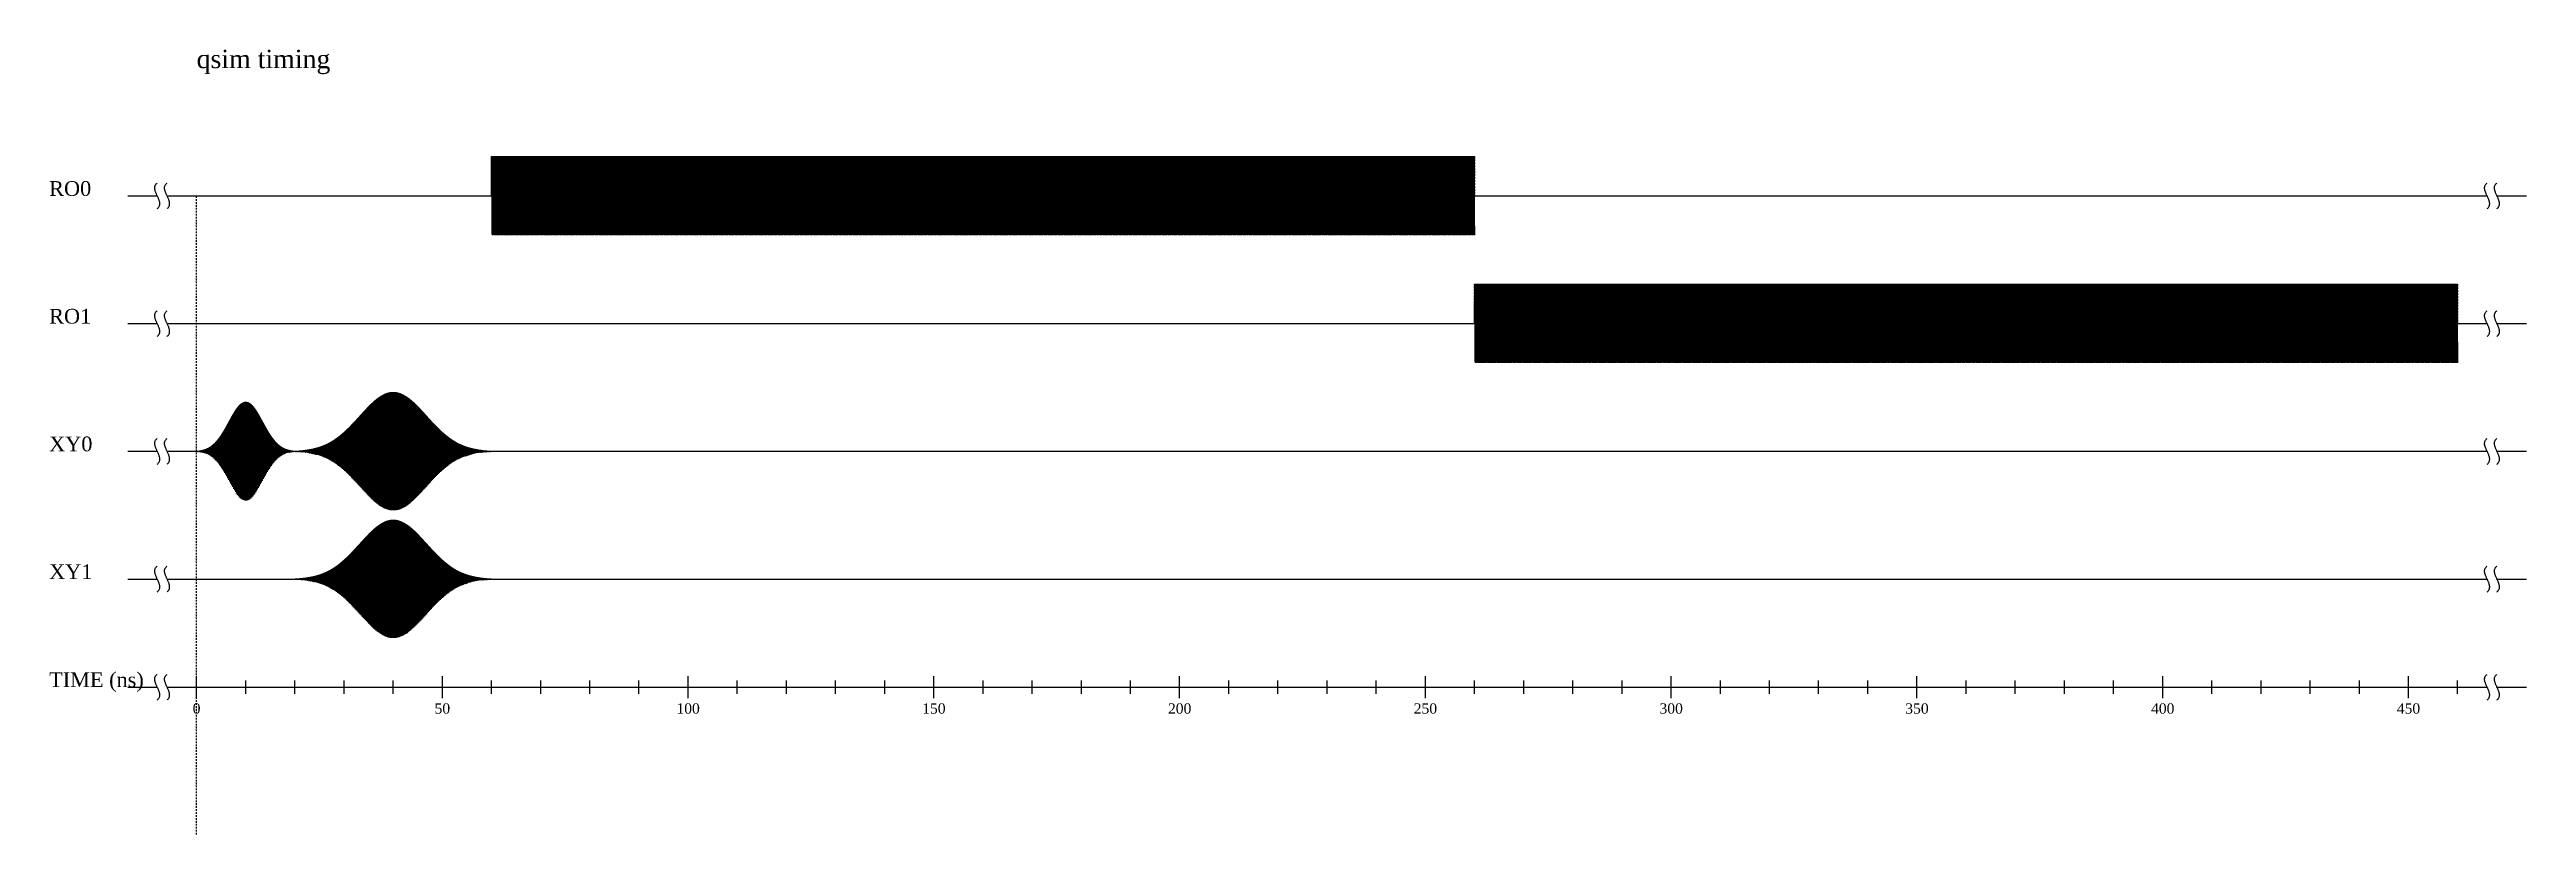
# Model space of a CAD drawing. Header units: metres. Extents: x 5 to 509, y -1 to 159.
import ezdxf
from ezdxf.enums import TextEntityAlignment as Align

# ---------------------------------------------------------------- set-up
doc = ezdxf.new("R2010")
doc.units = ezdxf.units.M
doc.linetypes.add('DASHED', pattern=[0.6, 0.35, -0.25])
for name, color, linetype in [('BASE', 8, 'Continuous'), ('TEXT', 7, 'Continuous'), ('WAVE', 7, 'Continuous')]:
    doc.layers.add(name, color=color, linetype=linetype)
doc.styles.add('TNR', font='Times New Roman.ttf')

msp = doc.modelspace()

# ---------------------------------------------------------------- texts
at = {"layer": 'TEXT', "style": 'TNR'}
for s, height, p in [('qsim timing', 3.75, (35, 155)), ('RO0', 3, (5, 129)), ('RO1', 3, (5, 103)), ('XY0', 3, (5, 77)), ('XY1', 3, (5, 51)), ('TIME (ns)', 3, (5, 29))]:
    msp.add_text(s, height=height, dxfattribs=at).set_placement(p)
for s, p in [('0', (35, 25.7)), ('50', (85, 25.7)), ('100', (135, 25.7)), ('150', (185, 25.7)), ('200', (235, 25.7)), ('250', (285, 25.7)), ('300', (335, 25.7)), ('350', (385, 25.7)), ('400', (435, 25.7)), ('450', (485, 25.7))]:
    msp.add_text(s, height=2.1, dxfattribs=at).set_placement(p, align=Align.TOP_CENTER)

# ---------------------------------------------------------------- linework, layer by layer
at = {"layer": 'BASE'}
for p, q in [((21, 129), (27, 129)), ((29, 129), (501, 129)), ((503, 129), (509, 129)), ((21, 103), (27, 103)), ((29, 103), (501, 103)), ((503, 103), (509, 103)), ((21, 77), (27, 77)), ((29, 77), (501, 77)), ((503, 77), (509, 77)), ((21, 51), (27, 51)), ((29, 51), (501, 51)), ((503, 51), (509, 51)), ((35, 26.75), (35, 31.25)), ((45, 27.65), (45, 30.35)), ((55, 27.65), (55, 30.35)), ((65, 27.65), (65, 30.35)), ((75, 27.65), (75, 30.35)), ((85, 26.75), (85, 31.25)), ((95, 27.65), (95, 30.35)), ((105, 27.65), (105, 30.35)), ((115, 27.65), (115, 30.35)), ((125, 27.65), (125, 30.35)), ((135, 26.75), (135, 31.25)), ((145, 27.65), (145, 30.35)), ((155, 27.65), (155, 30.35)), ((165, 27.65), (165, 30.35)), ((175, 27.65), (175, 30.35)), ((185, 26.75), (185, 31.25)), ((195, 27.65), (195, 30.35)), ((205, 27.65), (205, 30.35)), ((215, 27.65), (215, 30.35)), ((225, 27.65), (225, 30.35)), ((235, 26.75), (235, 31.25)), ((245, 27.65), (245, 30.35)), ((255, 27.65), (255, 30.35)), ((265, 27.65), (265, 30.35)), ((275, 27.65), (275, 30.35)), ((285, 26.75), (285, 31.25)), ((295, 27.65), (295, 30.35)), ((305, 27.65), (305, 30.35)), ((315, 27.65), (315, 30.35)), ((325, 27.65), (325, 30.35)), ((335, 26.75), (335, 31.25)), ((345, 27.65), (345, 30.35)), ((355, 27.65), (355, 30.35)), ((365, 27.65), (365, 30.35)), ((375, 27.65), (375, 30.35)), ((385, 26.75), (385, 31.25)), ((395, 27.65), (395, 30.35)), ((405, 27.65), (405, 30.35)), ((415, 27.65), (415, 30.35)), ((425, 27.65), (425, 30.35)), ((435, 26.75), (435, 31.25)), ((445, 27.65), (445, 30.35)), ((455, 27.65), (455, 30.35)), ((465, 27.65), (465, 30.35)), ((475, 27.65), (475, 30.35)), ((485, 26.75), (485, 31.25)), ((495, 27.65), (495, 30.35)), ((21, 29), (27, 29)), ((29, 29), (501, 29)), ((503, 29), (509, 29))]:
    msp.add_line(p, q, dxfattribs=at)
at = {"layer": 'BASE', "linetype": 'DASHED'}
msp.add_line((35, -1), (35, 129), dxfattribs=at)
at = {"layer": 'WAVE', "linetype": 'DASHED'}
for points in [[(35, 129), (95, 129), (95.01, 137), (95.02, 137), (95.03, 137), (95.04, 137), (95.05, 137), (95.06, 137), (95.07, 137), (95.08, 137), (95.09, 137), (95.1, 137), (95.11, 137), (95.12, 137), (95.13, 137), (95.14, 137), (95.15, 137), (95.16, 137), (95.17, 137), (95.18, 137), (95.19, 137), (95.2, 137), (95.21, 137), (95.22, 137), (95.23, 137), (95.24, 137), (95.25, 137), (95.26, 137), (95.27, 137), (95.28, 137), (95.29, 137), (95.3, 137), (95.31, 137), (95.32, 137), (95.33, 137), (95.34, 137), (95.35, 137), (95.36, 137), (95.37, 137), (95.38, 137), (95.39, 137), (95.4, 137), (95.41, 137), (95.42, 137), (95.43, 137), (95.44, 137), (95.45, 137), (95.46, 137), (95.47, 137), (95.48, 137), (95.49, 137), (95.5, 137), (95.51, 137), (95.52, 137), (95.53, 137), (95.54, 137), (95.55, 137), (95.56, 137), (95.57, 137), (95.58, 137), (95.59, 137), (95.6, 137), (95.61, 137), (95.62, 137), (95.63, 137), (95.64, 137), (95.65, 137), (95.66, 137), (95.67, 137), (95.68, 137), (95.69, 137), (95.7, 137), (95.71, 137), (95.72, 137), (95.73, 137), (95.74, 137), (95.75, 137), (95.76, 137), (95.77, 137), (95.78, 137), (95.79, 137), (95.8, 137), (95.81, 137), (95.82, 137), (95.83, 137), (95.84, 137), (95.85, 137), (95.86, 137), (95.87, 137), (95.88, 137), (95.89, 137), (95.9, 137), (95.91, 137), (95.92, 137), (95.93, 137), (95.94, 137), (95.95, 137), (95.96, 137), (95.97, 137), (95.98, 137), (95.99, 137), (96, 137), (96.01, 137), (96.02, 137), (96.03, 137), (96.04, 137), (96.05, 137), (96.06, 137), (96.07, 137), (96.08, 137), (96.09, 137), (96.1, 137), (96.11, 137), (96.12, 137), (96.13, 137), (96.14, 137), (96.15, 137), (96.16, 137), (96.17, 137), (96.18, 137), (96.19, 137), (96.2, 137), (96.21, 137), (96.22, 137), (96.23, 137), (96.24, 137), (96.25, 137), (96.26, 137), (96.27, 137), (96.28, 137), (96.29, 137), (96.3, 137), (96.31, 137), (96.32, 137), (96.33, 137), (96.34, 137), (96.35, 137), (96.36, 137), (96.37, 137), (96.38, 137), (96.39, 137), (96.4, 137), (96.41, 137), (96.42, 137), (96.43, 137), (96.44, 137), (96.45, 137), (96.46, 137), (96.47, 137), (96.48, 137), (96.49, 137), (96.5, 137), (96.51, 137), (96.52, 137), (96.53, 137), (96.54, 137), (96.55, 137), (96.56, 137), (96.57, 137), (96.58, 137), (96.59, 137), (96.6, 137), (96.61, 137), (96.62, 137), (96.63, 137), (96.64, 137), (96.65, 137), (96.66, 137), (96.67, 137), (96.68, 137), (96.69, 137), (96.7, 137), (96.71, 137), (96.72, 137), (96.73, 137), (96.74, 137), (96.75, 137), (96.76, 137), (96.77, 137), (96.78, 137), (96.79, 137), (96.8, 137), (96.81, 137), (96.82, 137), (96.83, 137), (96.84, 137), (96.85, 137), (96.86, 137), (96.87, 137), (96.88, 137), (96.89, 137), (96.9, 137), (96.91, 137), (96.92, 137), (96.93, 137), (96.94, 137), (96.95, 137), (96.96, 137), (96.97, 137), (96.98, 137), (96.99, 137), (97, 137), (97.01, 137), (97.02, 137), (97.03, 137), (97.04, 137), (97.05, 137), (97.06, 137), (97.07, 137), (97.08, 137), (97.09, 137), (97.1, 137), (97.11, 137), (97.12, 137), (97.13, 137), (97.14, 137), (97.15, 137), (97.16, 137), (97.17, 137), (97.18, 137), (97.19, 137), (97.2, 137), (97.21, 137), (97.22, 137), (97.23, 137), (97.24, 137), (97.25, 137), (97.26, 137), (97.27, 137), (97.28, 137), (97.29, 137), (97.3, 137), (97.31, 137), (97.32, 137), (97.33, 137), (97.34, 137), (97.35, 137), (97.36, 137), (97.37, 137), (97.38, 137), (97.39, 137), (97.4, 137), (97.41, 137), (97.42, 137), (97.43, 137), (97.44, 137), (97.45, 137), (97.46, 137), (97.47, 137), (97.48, 137), (97.49, 137), (97.5, 137), (97.51, 137), (97.52, 137), (97.53, 137), (97.54, 137), (97.55, 137), (97.56, 137), (97.57, 137), (97.58, 137), (97.59, 137), (97.6, 137), (97.61, 137), (97.62, 137), (97.63, 137), (97.64, 137), (97.65, 137), (97.66, 137), (97.67, 137), (97.68, 137), (97.69, 137), (97.7, 137), (97.71, 137), (97.72, 137), (97.73, 137), (97.74, 137), (97.75, 137), (97.76, 137), (97.77, 137), (97.78, 137), (97.79, 137), (97.8, 137), (97.81, 137), (97.82, 137), (97.83, 137), (97.84, 137), (97.85, 137), (97.86, 137), (97.87, 137), (97.88, 137), (97.89, 137), (97.9, 137), (97.91, 137), (97.92, 137), (97.93, 137), (97.94, 137), (97.95, 137), (97.96, 137), (97.97, 137), (97.98, 137), (97.99, 137), (98, 137), (98.01, 137), (98.02, 137), (98.03, 137), (98.04, 137), (98.05, 137), (98.06, 137), (98.07, 137), (98.08, 137), (98.09, 137), (98.1, 137), (98.11, 137), (98.12, 137), (98.13, 137), (98.14, 137), (98.15, 137), (98.16, 137), (98.17, 137), (98.18, 137), (98.19, 137), (98.2, 137), (98.21, 137), (98.22, 137), (98.23, 137), (98.24, 137), (98.25, 137), (98.26, 137), (98.27, 137), (98.28, 137), (98.29, 137), (98.3, 137), (98.31, 137), (98.32, 137), (98.33, 137), (98.34, 137), (98.35, 137), (98.36, 137), (98.37, 137), (98.38, 137), (98.39, 137), (98.4, 137), (98.41, 137), (98.42, 137), (98.43, 137), (98.44, 137), (98.45, 137), (98.46, 137), (98.47, 137), (98.48, 137), (98.49, 137), (98.5, 137), (98.51, 137), (98.52, 137), (98.53, 137), (98.54, 137), (98.55, 137), (98.56, 137), (98.57, 137), (98.58, 137), (98.59, 137), (98.6, 137), (98.61, 137), (98.62, 137), (98.63, 137), (98.64, 137), (98.65, 137), (98.66, 137), (98.67, 137), (98.68, 137), (98.69, 137), (98.7, 137), (98.71, 137), (98.72, 137), (98.73, 137), (98.74, 137), (98.75, 137), (98.76, 137), (98.77, 137), (98.78, 137), (98.79, 137), (98.8, 137), (98.81, 137), (98.82, 137), (98.83, 137), (98.84, 137), (98.85, 137), (98.86, 137), (98.87, 137), (98.88, 137), (98.89, 137), (98.9, 137), (98.91, 137), (98.92, 137), (98.93, 137), (98.94, 137), (98.95, 137), (98.96, 137), (98.97, 137), (98.98, 137), (98.99, 137), (99, 137), (99.01, 137), (99.02, 137), (99.03, 137), (99.04, 137), (99.05, 137), (99.06, 137), (99.07, 137), (99.08, 137), (99.09, 137), (99.1, 137), (99.11, 137), (99.12, 137), (99.13, 137), (99.14, 137), (99.15, 137), (99.16, 137), (99.17, 137), (99.18, 137), (99.19, 137), (99.2, 137), (99.21, 137), (99.22, 137), (99.23, 137), (99.24, 137), (99.25, 137), (99.26, 137), (99.27, 137), (99.28, 137), (99.29, 137), (99.3, 137), (99.31, 137), (99.32, 137), (99.33, 137), (99.34, 137), (99.35, 137), (99.36, 137), (99.37, 137), (99.38, 137), (99.39, 137), (99.4, 137), (99.41, 137), (99.42, 137), (99.43, 137), (99.44, 137), (99.45, 137), (99.46, 137), (99.47, 137), (99.48, 137), (99.49, 137), (99.5, 137), (99.51, 137), (99.52, 137), (99.53, 137), (99.54, 137), (99.55, 137), (99.56, 137), (99.57, 137), (99.58, 137), (99.59, 137), (99.6, 137), (99.61, 137), (99.62, 137), (99.63, 137), (99.64, 137), (99.65, 137), (99.66, 137), (99.67, 137), (99.68, 137), (99.69, 137), (99.7, 137), (99.71, 137), (99.72, 137), (99.73, 137), (99.74, 137), (99.75, 137), (99.76, 137), (99.77, 137), (99.78, 137), (99.79, 137), (99.8, 137), (99.81, 137), (99.82, 137), (99.83, 137), (99.84, 137), (99.85, 137), (99.86, 137), (99.87, 137), (99.88, 137), (99.89, 137), (99.9, 137), (99.91, 137), (99.92, 137), (99.93, 137), (99.94, 137), (99.95, 137), (99.96, 137), (99.97, 137), (99.98, 137), (99.99, 137), (100, 137), (100.01, 137), (100.02, 137), (100.03, 137), (100.04, 137), (100.05, 137), (100.06, 137), (100.07, 137), (100.08, 137), (100.09, 137), (100.1, 137), (100.11, 137), (100.12, 137), (100.13, 137), (100.14, 137), (100.15, 137), (100.16, 137), (100.17, 137), (100.18, 137), (100.19, 137), (100.2, 137), (100.21, 137), (100.22, 137), (100.23, 137), (100.24, 137), (100.25, 137), (100.26, 137), (100.27, 137), (100.28, 137), (100.29, 137), (100.3, 137), (100.31, 137), (100.32, 137), (100.33, 137), (100.34, 137), (100.35, 137), (100.36, 137), (100.37, 137), (100.38, 137), (100.39, 137), (100.4, 137), (100.41, 137), (100.42, 137), (100.43, 137), (100.44, 137), (100.45, 137), (100.46, 137), (100.47, 137), (100.48, 137), (100.49, 137), (100.5, 137), (100.51, 137), (100.52, 137), (100.53, 137), (100.54, 137), (100.55, 137), (100.56, 137), (100.57, 137), (100.58, 137), (100.59, 137), (100.6, 137), (100.61, 137), (100.62, 137), (100.63, 137), (100.64, 137), (100.65, 137), (100.66, 137), (100.67, 137), (100.68, 137), (100.69, 137), (100.7, 137), (100.71, 137), (100.72, 137), (100.73, 137), (100.74, 137), (100.75, 137), (100.76, 137), (100.77, 137), (100.78, 137), (100.79, 137), (100.8, 137), (100.81, 137), (100.82, 137), (100.83, 137), (100.84, 137), (100.85, 137), (100.86, 137), (100.87, 137), (100.88, 137), (100.89, 137), (100.9, 137), (100.91, 137), (100.92, 137), (100.93, 137), (100.94, 137), (100.95, 137), (100.96, 137), (100.97, 137), (100.98, 137), (100.99, 137), (101, 137), (101.01, 137), (101.02, 137), (101.03, 137), (101.04, 137), (101.05, 137), (101.06, 137), (101.07, 137), (101.08, 137), (101.09, 137), (101.1, 137), (101.11, 137), (101.12, 137), (101.13, 137), (101.14, 137), (101.15, 137), (101.16, 137), (101.17, 137), (101.18, 137), (101.19, 137), (101.2, 137), (101.21, 137), (101.22, 137), (101.23, 137), (101.24, 137), (101.25, 137), (101.26, 137), (101.27, 137), (101.28, 137), (101.29, 137), (101.3, 137), (101.31, 137), (101.32, 137), (101.33, 137), (101.34, 137), (101.35, 137), (101.36, 137), (101.37, 137), (101.38, 137), (101.39, 137), (101.4, 137), (101.41, 137), (101.42, 137), (101.43, 137), (101.44, 137), (101.45, 137), (101.46, 137), (101.47, 137), (101.48, 137), (101.49, 137), (101.5, 137), (101.51, 137), (101.52, 137), (101.53, 137), (101.54, 137), (101.55, 137), (101.56, 137), (101.57, 137), (101.58, 137), (101.59, 137), (101.6, 137), (101.61, 137), (101.62, 137), (101.63, 137), (101.64, 137), (101.65, 137), (101.66, 137), (101.67, 137), (101.68, 137), (101.69, 137), (101.7, 137), (101.71, 137), (101.72, 137), (101.73, 137), (101.74, 137), (101.75, 137), (101.76, 137), (101.77, 137), (101.78, 137), (101.79, 137), (101.8, 137), (101.81, 137), (101.82, 137), (101.83, 137), (101.84, 137), (101.85, 137), (101.86, 137), (101.87, 137), (101.88, 137), (101.89, 137), (101.9, 137), (101.91, 137), (101.92, 137), (101.93, 137), (101.94, 137), (101.95, 137), (101.96, 137), (101.97, 137), (101.98, 137), (101.99, 137), (102, 137), (102.01, 137), (102.02, 137), (102.03, 137), (102.04, 137), (102.05, 137), (102.06, 137), (102.07, 137), (102.08, 137), (102.09, 137), (102.1, 137), (102.11, 137), (102.12, 137), (102.13, 137), (102.14, 137), (102.15, 137), (102.16, 137), (102.17, 137), (102.18, 137), (102.19, 137), (102.2, 137), (102.21, 137), (102.22, 137), (102.23, 137), (102.24, 137), (102.25, 137), (102.26, 137), (102.27, 137), (102.28, 137), (102.29, 137), (102.3, 137), (102.31, 137), (102.32, 137), (102.33, 137), (102.34, 137), (102.35, 137), (102.36, 137), (102.37, 137), (102.38, 137), (102.39, 137), (102.4, 137), (102.41, 137), (102.42, 137), (102.43, 137), (102.44, 137), (102.45, 137), (102.46, 137), (102.47, 137), (102.48, 137), (102.49, 137), (102.5, 137), (102.51, 137), (102.52, 137), (102.53, 137), (102.54, 137), (102.55, 137), (102.56, 137), (102.57, 137), (102.58, 137), (102.59, 137), (102.6, 137), (102.61, 137), (102.62, 137), (102.63, 137), (102.64, 137), (102.65, 137), (102.66, 137), (102.67, 137), (102.68, 137), (102.69, 137), (102.7, 137), (102.71, 137), (102.72, 137), (102.73, 137), (102.74, 137), (102.75, 137), (102.76, 137), (102.77, 137), (102.78, 137), (102.79, 137), (102.8, 137), (102.81, 137), (102.82, 137), (102.83, 137), (102.84, 137), (102.85, 137), (102.86, 137), (102.87, 137), (102.88, 137), (102.89, 137), (102.9, 137), (102.91, 137), (102.92, 137), (102.93, 137), (102.94, 137), (102.95, 137), (102.96, 137), (102.97, 137), (102.98, 137), (102.99, 137), (103, 137), (103.01, 137), (103.02, 137), (103.03, 137), (103.04, 137), (103.05, 137), (103.06, 137), (103.07, 137), (103.08, 137), (103.09, 137), (103.1, 137), (103.11, 137), (103.12, 137), (103.13, 137), (103.14, 137), (103.15, 137), (103.16, 137), (103.17, 137), (103.18, 137), (103.19, 137), (103.2, 137), (103.21, 137), (103.22, 137), (103.23, 137), (103.24, 137), (103.25, 137), (103.26, 137), (103.27, 137), (103.28, 137), (103.29, 137), (103.3, 137), (103.31, 137), (103.32, 137), (103.33, 137), (103.34, 137), (103.35, 137), (103.36, 137), (103.37, 137), (103.38, 137), (103.39, 137), (103.4, 137), (103.41, 137), (103.42, 137), (103.43, 137), (103.44, 137), (103.45, 137), (103.46, 137), (103.47, 137), (103.48, 137), (103.49, 137), (103.5, 137), (103.51, 137), (103.52, 137), (103.53, 137), (103.54, 137), (103.55, 137), (103.56, 137), (103.57, 137), (103.58, 137), (103.59, 137), (103.6, 137), (103.61, 137), (103.62, 137), (103.63, 137), (103.64, 137), (103.65, 137), (103.66, 137), (103.67, 137), (103.68, 137), (103.69, 137), (103.7, 137), (103.71, 137), (103.72, 137), (103.73, 137), (103.74, 137), (103.75, 137), (103.76, 137), (103.77, 137), (103.78, 137), (103.79, 137), (103.8, 137), (103.81, 137), (103.82, 137), (103.83, 137), (103.84, 137), (103.85, 137), (103.86, 137), (103.87, 137), (103.88, 137), (103.89, 137), (103.9, 137), (103.91, 137), (103.92, 137), (103.93, 137), (103.94, 137), (103.95, 137), (103.96, 137), (103.97, 137), (103.98, 137), (103.99, 137), (104, 137), (104.01, 137), (104.02, 137), (104.03, 137), (104.04, 137), (104.05, 137), (104.06, 137), (104.07, 137), (104.08, 137), (104.09, 137), (104.1, 137), (104.11, 137), (104.12, 137), (104.13, 137), (104.14, 137), (104.15, 137), (104.16, 137), (104.17, 137), (104.18, 137), (104.19, 137), (104.2, 137), (104.21, 137), (104.22, 137), (104.23, 137), (104.24, 137), (104.25, 137), (104.26, 137), (104.27, 137), (104.28, 137), (104.29, 137), (104.3, 137), (104.31, 137), (104.32, 137), (104.33, 137), (104.34, 137), (104.35, 137), (104.36, 137), (104.37, 137), (104.38, 137), (104.39, 137), (104.4, 137), (104.41, 137), (104.42, 137), (104.43, 137), (104.44, 137), (104.45, 137), (104.46, 137), (104.47, 137), (104.48, 137), (104.49, 137), (104.5, 137), (104.51, 137), (104.52, 137), (104.53, 137), (104.54, 137), (104.55, 137), (104.56, 137), (104.57, 137), (104.58, 137), (104.59, 137), (104.6, 137), (104.61, 137), (104.62, 137), (104.63, 137), (104.64, 137), (104.65, 137), (104.66, 137), (104.67, 137), (104.68, 137), (104.69, 137), (104.7, 137), (104.71, 137), (104.72, 137), (104.73, 137), (104.74, 137), (104.75, 137), (104.76, 137), (104.77, 137), (104.78, 137), (104.79, 137), (104.8, 137), (104.81, 137), (104.82, 137), (104.83, 137), (104.84, 137), (104.85, 137), (104.86, 137), (104.87, 137), (104.88, 137), (104.89, 137), (104.9, 137), (104.91, 137), (104.92, 137), (104.93, 137), (104.94, 137), (104.95, 137), (104.96, 137), (104.97, 137), (104.98, 137), (104.99, 137), (105, 137), (105.01, 137), (105.02, 137), (105.03, 137), (105.04, 137), (105.05, 137), (105.06, 137), (105.07, 137), (105.08, 137), (105.09, 137), (105.1, 137), (105.11, 137), (105.12, 137), (105.13, 137), (105.14, 137), (105.15, 137), (105.16, 137), (105.17, 137), (105.18, 137), (105.19, 137), (105.2, 137), (105.21, 137), (105.22, 137), (105.23, 137), (105.24, 137), (105.25, 137), (105.26, 137), (105.27, 137), (105.28, 137), (105.29, 137), (105.3, 137), (105.31, 137), (105.32, 137), (105.33, 137), (105.34, 137), (105.35, 137), (105.36, 137), (105.37, 137), (105.38, 137), (105.39, 137), (105.4, 137), (105.41, 137), (105.42, 137), (105.43, 137), (105.44, 137), (105.45, 137), (105.46, 137), (105.47, 137), (105.48, 137), (105.49, 137), (105.5, 137), (105.51, 137), (105.52, 137), (105.53, 137), (105.54, 137), (105.55, 137), (105.56, 137), (105.57, 137), (105.58, 137), (105.59, 137), (105.6, 137), (105.61, 137), (105.62, 137), (105.63, 137), (105.64, 137), (105.65, 137), (105.66, 137), (105.67, 137), (105.68, 137), (105.69, 137), (105.7, 137), (105.71, 137), (105.72, 137), (105.73, 137), (105.74, 137), (105.75, 137), (105.76, 137), (105.77, 137), (105.78, 137), (105.79, 137), (105.8, 137), (105.81, 137), (105.82, 137), (105.83, 137), (105.84, 137), (105.85, 137), (105.86, 137), (105.87, 137), (105.88, 137), (105.89, 137), (105.9, 137), (105.91, 137), (105.92, 137), (105.93, 137), (105.94, 137), (105.95, 137), (105.96, 137), (105.97, 137), (105.98, 137), (105.99, 137), (106, 137), (106.01, 137), (106.02, 137), (106.03, 137), (106.04, 137), (106.05, 137), (106.06, 137), (106.07, 137), (106.08, 137), (106.09, 137), (106.1, 137), (106.11, 137), (106.12, 137), (106.13, 137), (106.14, 137), (106.15, 137), (106.16, 137), (106.17, 137), (106.18, 137), (106.19, 137), (106.2, 137), (106.21, 137), (106.22, 137), (106.23, 137), (106.24, 137), (106.25, 137), (106.26, 137), (106.27, 137), (106.28, 137), (106.29, 137), (106.3, 137), (106.31, 137), (106.32, 137), (106.33, 137), (106.34, 137), (106.35, 137), (106.36, 137), (106.37, 137), (106.38, 137), (106.39, 137), (106.4, 137), (106.41, 137), (106.42, 137), (106.43, 137), (106.44, 137), (106.45, 137), (106.46, 137), (106.47, 137), (106.48, 137), (106.49, 137), (106.5, 137), (106.51, 137), (106.52, 137), (106.53, 137), (106.54, 137), (106.55, 137), (106.56, 137), (106.57, 137), (106.58, 137), (106.59, 137), (106.6, 137), (106.61, 137), (106.62, 137), (106.63, 137), (106.64, 137), (106.65, 137), (106.66, 137), (106.67, 137), (106.68, 137), (106.69, 137), (106.7, 137), (106.71, 137), (106.72, 137), (106.73, 137), (106.74, 137), (106.75, 137), (106.76, 137), (106.77, 137), (106.78, 137), (106.79, 137), (106.8, 137), (106.81, 137), (106.82, 137), (106.83, 137), (106.84, 137), (106.85, 137), (106.86, 137), (106.87, 137), (106.88, 137), (106.89, 137), (106.9, 137), (106.91, 137), (106.92, 137), (106.93, 137), (106.94, 137), (106.95, 137), (106.96, 137), (106.97, 137), (106.98, 137), (106.99, 137), (107, 137), (107.01, 137), (107.02, 137), (107.03, 137), (107.04, 137), (107.05, 137), (107.06, 137), (107.07, 137), (107.08, 137), (107.09, 137), (107.1, 137), (107.11, 137), (107.12, 137), (107.13, 137), (107.14, 137), (107.15, 137), (107.16, 137), (107.17, 137), (107.18, 137), (107.19, 137), (107.2, 137), (107.21, 137), (107.22, 137), (107.23, 137), (107.24, 137), (107.25, 137), (107.26, 137), (107.27, 137), (107.28, 137), (107.29, 137), (107.3, 137), (107.31, 137), (107.32, 137), (107.33, 137), (107.34, 137), (107.35, 137), (107.36, 137), (107.37, 137), (107.38, 137), (107.39, 137), (107.4, 137), (107.41, 137), (107.42, 137), (107.43, 137), (107.44, 137), (107.45, 137), (107.46, 137), (107.47, 137), (107.48, 137), (107.49, 137), (107.5, 137), (107.51, 137), (107.52, 137), (107.53, 137), (107.54, 137), (107.55, 137), (107.56, 137), (107.57, 137), (107.58, 137), (107.59, 137), (107.6, 137), (107.61, 137), (107.62, 137), (107.63, 137), (107.64, 137), (107.65, 137), (107.66, 137), (107.67, 137), (107.68, 137), (107.69, 137), (107.7, 137), (107.71, 137), (107.72, 137), (107.73, 137), (107.74, 137), (107.75, 137), (107.76, 137), (107.77, 137), (107.78, 137), (107.79, 137), (107.8, 137), (107.81, 137), (107.82, 137), (107.83, 137), (107.84, 137), (107.85, 137), (107.86, 137), (107.87, 137), (107.88, 137), (107.89, 137), (107.9, 137), (107.91, 137), (107.92, 137), (107.93, 137), (107.94, 137), (107.95, 137), (107.96, 137), (107.97, 137), (107.98, 137), (107.99, 137), (108, 137), (108.01, 137), (108.02, 137), (108.03, 137), (108.04, 137), (108.05, 137), (108.06, 137), (108.07, 137), (108.08, 137), (108.09, 137), (108.1, 137), (108.11, 137), (108.12, 137), (108.13, 137), (108.14, 137), (108.15, 137), (108.16, 137), (108.17, 137), (108.18, 137), (108.19, 137), (108.2, 137), (108.21, 137), (108.22, 137), (108.23, 137), (108.24, 137), (108.25, 137), (108.26, 137), (108.27, 137), (108.28, 137), (108.29, 137), (108.3, 137), (108.31, 137), (108.32, 137), (108.33, 137), (108.34, 137), (108.35, 137), (108.36, 137), (108.37, 137), (108.38, 137), (108.39, 137), (108.4, 137), (108.41, 137), (108.42, 137), (108.43, 137), (108.44, 137), (108.45, 137), (108.46, 137), (108.47, 137), (108.48, 137), (108.49, 137), (108.5, 137), (108.51, 137), (108.52, 137), (108.53, 137), (108.54, 137), (108.55, 137), (108.56, 137), (108.57, 137), (108.58, 137), (108.59, 137), (108.6, 137), (108.61, 137), (108.62, 137), (108.63, 137), (108.64, 137), (108.65, 137), (108.66, 137), (108.67, 137), (108.68, 137), (108.69, 137), (108.7, 137), (108.71, 137), (108.72, 137), (108.73, 137), (108.74, 137), (108.75, 137), (108.76, 137), (108.77, 137), (108.78, 137), (108.79, 137), (108.8, 137), (108.81, 137), (108.82, 137), (108.83, 137), (108.84, 137), (108.85, 137), (108.86, 137), (108.87, 137), (108.88, 137), (108.89, 137), (108.9, 137), (108.91, 137), (108.92, 137), (108.93, 137), (108.94, 137), (108.95, 137), (108.96, 137), (108.97, 137), (108.98, 137), (108.99, 137), (109, 137), (109.01, 137), (109.02, 137), (109.03, 137), (109.04, 137), (109.05, 137), (109.06, 137), (109.07, 137), (109.08, 137), (109.09, 137), (109.1, 137), (109.11, 137), (109.12, 137), (109.13, 137), (109.14, 137), (109.15, 137), (109.16, 137), (109.17, 137), (109.18, 137), (109.19, 137), (109.2, 137), (109.21, 137), (109.22, 137), (109.23, 137), (109.24, 137), (109.25, 137), (109.26, 137), (109.27, 137), (109.28, 137), (109.29, 137), (109.3, 137), (109.31, 137), (109.32, 137), (109.33, 137), (109.34, 137), (109.35, 137), (109.36, 137), (109.37, 137), (109.38, 137), (109.39, 137), (109.4, 137), (109.41, 137), (109.42, 137), (109.43, 137), (109.44, 137), (109.45, 137), (109.46, 137), (109.47, 137), (109.48, 137), (109.49, 137), (109.5, 137), (109.51, 137), (109.52, 137), (109.53, 137), (109.54, 137), (109.55, 137), (109.56, 137), (109.57, 137), (109.58, 137), (109.59, 137), (109.6, 137), (109.61, 137), (109.62, 137), (109.63, 137), (109.64, 137), (109.65, 137), (109.66, 137), (109.67, 137), (109.68, 137), (109.69, 137), (109.7, 137), (109.71, 137), (109.72, 137), (109.73, 137), (109.74, 137), (109.75, 137), (109.76, 137), (109.77, 137), (109.78, 137), (109.79, 137), (109.8, 137), (109.81, 137), (109.82, 137), (109.83, 137), (109.84, 137), (109.85, 137), (109.86, 137), (109.87, 137), (109.88, 137), (109.89, 137), (109.9, 137), (109.91, 137), (109.92, 137), (109.93, 137), (109.94, 137), (109.95, 137), (109.96, 137), (109.97, 137), (109.98, 137), (109.99, 137), (110, 137), (110.01, 137), (110.02, 137), (110.03, 137), (110.04, 137), (110.05, 137), (110.06, 137), (110.07, 137), (110.08, 137), (110.09, 137), (110.1, 137), (110.11, 137), (110.12, 137), (110.13, 137), (110.14, 137), (110.15, 137), (110.16, 137), (110.17, 137), (110.18, 137), (110.19, 137), (110.2, 137), (110.21, 137), (110.22, 137), (110.23, 137), (110.24, 137), (110.25, 137), (110.26, 137), (110.27, 137), (110.28, 137), (110.29, 137), (110.3, 137), (110.31, 137), (110.32, 137), (110.33, 137), (110.34, 137), (110.35, 137), (110.36, 137), (110.37, 137), (110.38, 137), (110.39, 137), (110.4, 137), (110.41, 137), (110.42, 137), (110.43, 137), (110.44, 137), (110.45, 137), (110.46, 137), (110.47, 137), (110.48, 137), (110.49, 137), (110.5, 137), (110.51, 137), (110.52, 137), (110.53, 137), (110.54, 137), (110.55, 137), (110.56, 137), (110.57, 137), (110.58, 137), (110.59, 137), (110.6, 137), (110.61, 137), (110.62, 137), (110.63, 137), (110.64, 137), (110.65, 137), (110.66, 137), (110.67, 137), (110.68, 137), (110.69, 137), (110.7, 137), (110.71, 137), (110.72, 137), (110.73, 137), (110.74, 137), (110.75, 137), (110.76, 137), (110.77, 137), (110.78, 137), (110.79, 137), (110.8, 137), (110.81, 137), (110.82, 137), (110.83, 137), (110.84, 137), (110.85, 137), (110.86, 137), (110.87, 137), (110.88, 137), (110.89, 137), (110.9, 137), (110.91, 137), (110.92, 137), (110.93, 137), (110.94, 137), (110.95, 137), (110.96, 137), (110.97, 137), (110.98, 137), (110.99, 137), (111, 137), (111.01, 137), (111.02, 137), (111.03, 137), (111.04, 137), (111.05, 137), (111.06, 137), (111.07, 137), (111.08, 137), (111.09, 137), (111.1, 137), (111.11, 137), (111.12, 137), (111.13, 137), (111.14, 137), (111.15, 137), (111.16, 137), (111.17, 137), (111.18, 137), (111.19, 137), (111.2, 137), (111.21, 137), (111.22, 137), (111.23, 137), (111.24, 137), (111.25, 137), (111.26, 137), (111.27, 137), (111.28, 137), (111.29, 137), (111.3, 137), (111.31, 137), (111.32, 137), (111.33, 137), (111.34, 137), (111.35, 137), (111.36, 137), (111.37, 137), (111.38, 137), (111.39, 137), (111.4, 137), (111.41, 137), (111.42, 137), (111.43, 137), (111.44, 137), (111.45, 137), (111.46, 137), (111.47, 137), (111.48, 137), (111.49, 137), (111.5, 137), (111.51, 137), (111.52, 137), (111.53, 137), (111.54, 137), (111.55, 137), (111.56, 137), (111.57, 137), (111.58, 137), (111.59, 137), (111.6, 137), (111.61, 137), (111.62, 137), (111.63, 137), (111.64, 137), (111.65, 137), (111.66, 137), (111.67, 137), (111.68, 137), (111.69, 137), (111.7, 137), (111.71, 137), (111.72, 137), (111.73, 137), (111.74, 137), (111.75, 137), (111.76, 137), (111.77, 137), (111.78, 137), (111.79, 137), (111.8, 137), (111.81, 137), (111.82, 137), (111.83, 137), (111.84, 137), (111.85, 137), (111.86, 137), (111.87, 137), (111.88, 137), (111.89, 137), (111.9, 137), (111.91, 137), (111.92, 137), (111.93, 137), (111.94, 137), (111.95, 137), (111.96, 137), (111.97, 137), (111.98, 137), (111.99, 137), (112, 137), (112.01, 137), (112.02, 137), (112.03, 137), (112.04, 137), (112.05, 137), (112.06, 137), (112.07, 137), (112.08, 137), (112.09, 137), (112.1, 137), (112.11, 137), (112.12, 137), (112.13, 137), (112.14, 137), (112.15, 137), (112.16, 137), (112.17, 137), (112.18, 137), (112.19, 137), (112.2, 137), (112.21, 137), (112.22, 137), (112.23, 137), (112.24, 137), (112.25, 137), (112.26, 137), (112.27, 137), (112.28, 137), (112.29, 137), (112.3, 137), (112.31, 137), (112.32, 137), (112.33, 137), (112.34, 137), (112.35, 137), (112.36, 137), (112.37, 137), (112.38, 137), (112.39, 137), (112.4, 137), (112.41, 137), (112.42, 137), (112.43, 137), (112.44, 137), (112.45, 137), (112.46, 137), (112.47, 137), (112.48, 137), (112.49, 137), (112.5, 137), (112.51, 137), (112.52, 137), (112.53, 137), (112.54, 137), (112.55, 137), (112.56, 137), (112.57, 137), (112.58, 137), (112.59, 137), (112.6, 137), (112.61, 137), (112.62, 137), (112.63, 137), (112.64, 137), (112.65, 137), (112.66, 137), (112.67, 137), (112.68, 137), (112.69, 137), (112.7, 137), (112.71, 137), (112.72, 137), (112.73, 137), (112.74, 137), (112.75, 137), (112.76, 137), (112.77, 137), (112.78, 137), (112.79, 137), (112.8, 137), (112.81, 137), (112.82, 137), (112.83, 137), (112.84, 137), (112.85, 137), (112.86, 137), (112.87, 137), (112.88, 137), (112.89, 137), (112.9, 137), (112.91, 137), (112.92, 137), (112.93, 137), (112.94, 137), (112.95, 137), (112.96, 137), (112.97, 137), (112.98, 137), (112.99, 137), (113, 137), (113.01, 137), (113.02, 137), (113.03, 137), (113.04, 137), (113.05, 137), (113.06, 137), (113.07, 137), (113.08, 137), (113.09, 137), (113.1, 137), (113.11, 137), (113.12, 137), (113.13, 137), (113.14, 137), (113.15, 137), (113.16, 137), (113.17, 137), (113.18, 137), (113.19, 137), (113.2, 137), (113.21, 137), (113.22, 137), (113.23, 137), (113.24, 137), (113.25, 137), (113.26, 137), (113.27, 137), (113.28, 137), (113.29, 137), (113.3, 137), (113.31, 137), (113.32, 137), (113.33, 137), (113.34, 137), (113.35, 137), (113.36, 137), (113.37, 137), (113.38, 137), (113.39, 137), (113.4, 137), (113.41, 137), (113.42, 137), (113.43, 137), (113.44, 137), (113.45, 137), (113.46, 137), (113.47, 137), (113.48, 137), (113.49, 137), (113.5, 137), (113.51, 137), (113.52, 137), (113.53, 137), (113.54, 137), (113.55, 137), (113.56, 137), (113.57, 137), (113.58, 137), (113.59, 137), (113.6, 137), (113.61, 137), (113.62, 137), (113.63, 137), (113.64, 137), (113.65, 137), (113.66, 137), (113.67, 137), (113.68, 137), (113.69, 137), (113.7, 137), (113.71, 137), (113.72, 137), (113.73, 137), (113.74, 137), (113.75, 137), (113.76, 137), (113.77, 137), (113.78, 137), (113.79, 137), (113.8, 137), (113.81, 137), (113.82, 137), (113.83, 137), (113.84, 137), (113.85, 137), (113.86, 137), (113.87, 137), (113.88, 137), (113.89, 137), (113.9, 137), (113.91, 137), (113.92, 137), (113.93, 137), (113.94, 137), (113.95, 137), (113.96, 137), (113.97, 137), (113.98, 137), (113.99, 137), (114, 137), (114.01, 137), (114.02, 137), (114.03, 137), (114.04, 137), (114.05, 137), (114.06, 137), (114.07, 137), (114.08, 137), (114.09, 137), (114.1, 137), (114.11, 137), (114.12, 137), (114.13, 137), (114.14, 137), (114.15, 137), (114.16, 137), (114.17, 137), (114.18, 137), (114.19, 137), (114.2, 137), (114.21, 137), (114.22, 137), (114.23, 137), (114.24, 137), (114.25, 137), (114.26, 137), (114.27, 137), (114.28, 137), (114.29, 137), (114.3, 137), (114.31, 137), (114.32, 137), (114.33, 137), (114.34, 137), (114.35, 137), (114.36, 137), (114.37, 137), (114.38, 137), (114.39, 137), (114.4, 137), (114.41, 137), (114.42, 137), (114.43, 137), (114.44, 137), (114.45, 137), (114.46, 137), (114.47, 137), (114.48, 137), (114.49, 137), (114.5, 137), (114.51, 137), (114.52, 137), (114.53, 137), (114.54, 137), (114.55, 137), (114.56, 137), (114.57, 137), (114.58, 137), (114.59, 137), (114.6, 137), (114.61, 137), (114.62, 137), (114.63, 137), (114.64, 137), (114.65, 137), (114.66, 137), (114.67, 137), (114.68, 137), (114.69, 137), (114.7, 137), (114.71, 137), (114.72, 137), (114.73, 137), (114.74, 137), (114.75, 137), (114.76, 137), (114.77, 137), (114.78, 137), (114.79, 137), (114.8, 137), (114.81, 137), (114.82, 137), (114.83, 137), (114.84, 137), (114.85, 137), (114.86, 137), (114.87, 137), (114.88, 137), (114.89, 137), (114.9, 137), (114.91, 137), (114.92, 137), (114.93, 137), (114.94, 137), (114.95, 137), (114.96, 137), (114.97, 137), (114.98, 137), (114.99, 137), (115, 137), (115.01, 137), (115.02, 137), (115.03, 137), (115.04, 137), (115.05, 137), (115.06, 137), (115.07, 137), (115.08, 137), (115.09, 137), (115.1, 137), (115.11, 137), (115.12, 137), (115.13, 137), (115.14, 137), (115.15, 137), (115.16, 137), (115.17, 137), (115.18, 137), (115.19, 137), (115.2, 137), (115.21, 137), (115.22, 137), (115.23, 137), (115.24, 137), (115.25, 137), (115.26, 137), (115.27, 137), (115.28, 137), (115.29, 137), (115.3, 137), (115.31, 137), (115.32, 137), (115.33, 137), (115.34, 137), (115.35, 137), (115.36, 137), (115.37, 137), (115.38, 137), (115.39, 137), (115.4, 137), (115.41, 137), (115.42, 137), (115.43, 137), (115.44, 137), (115.45, 137), (115.46, 137), (115.47, 137), (115.48, 137), (115.49, 137), (115.5, 137), (115.51, 137), (115.52, 137), (115.53, 137), (115.54, 137), (115.55, 137), (115.56, 137), (115.57, 137), (115.58, 137), (115.59, 137), (115.6, 137), (115.61, 137), (115.62, 137), (115.63, 137), (115.64, 137), (115.65, 137), (115.66, 137), (115.67, 137), (115.68, 137), (115.69, 137), (115.7, 137), (115.71, 137), (115.72, 137), (115.73, 137), (115.74, 137), (115.75, 137), (115.76, 137), (115.77, 137), (115.78, 137), (115.79, 137), (115.8, 137), (115.81, 137), (115.82, 137), (115.83, 137), (115.84, 137), (115.85, 137), (115.86, 137), (115.87, 137), (115.88, 137), (115.89, 137), (115.9, 137), (115.91, 137), (115.92, 137), (115.93, 137), (115.94, 137), (115.95, 137), (115.96, 137), (115.97, 137), (115.98, 137), (115.99, 137), (116, 137), (116.01, 137), (116.02, 137), (116.03, 137), (116.04, 137), (116.05, 137), (116.06, 137), (116.07, 137), (116.08, 137), (116.09, 137), (116.1, 137), (116.11, 137), (116.12, 137), (116.13, 137), (116.14, 137), (116.15, 137), (116.16, 137), (116.17, 137), (116.18, 137), (116.19, 137), (116.2, 137), (116.21, 137), (116.22, 137), (116.23, 137), (116.24, 137), (116.25, 137), (116.26, 137), (116.27, 137), (116.28, 137), (116.29, 137), (116.3, 137), (116.31, 137), (116.32, 137), (116.33, 137), (116.34, 137), (116.35, 137), (116.36, 137), (116.37, 137), (116.38, 137), (116.39, 137), (116.4, 137), (116.41, 137), (116.42, 137), (116.43, 137), (116.44, 137), (116.45, 137), (116.46, 137), (116.47, 137), (116.48, 137), (116.49, 137), (116.5, 137), (116.51, 137), (116.52, 137), (116.53, 137), (116.54, 137), (116.55, 137), (116.56, 137), (116.57, 137), (116.58, 137), (116.59, 137), (116.6, 137), (116.61, 137), (116.62, 137), (116.63, 137), (116.64, 137), (116.65, 137), (116.66, 137), (116.67, 137), (116.68, 137), (116.69, 137), (116.7, 137), (116.71, 137), (116.72, 137), (116.73, 137), (116.74, 137), (116.75, 137), (116.76, 137), (116.77, 137), (116.78, 137), (116.79, 137), (116.8, 137), (116.81, 137), (116.82, 137), (116.83, 137), (116.84, 137), (116.85, 137), (116.86, 137), (116.87, 137), (116.88, 137), (116.89, 137), (116.9, 137), (116.91, 137), (116.92, 137), (116.93, 137), (116.94, 137), (116.95, 137), (116.96, 137), (116.97, 137), (116.98, 137), (116.99, 137), (117, 137), (117.01, 137), (117.02, 137), (117.03, 137), (117.04, 137), (117.05, 137), (117.06, 137), (117.07, 137), (117.08, 137), (117.09, 137), (117.1, 137), (117.11, 137), (117.12, 137), (117.13, 137), (117.14, 137), (117.15, 137), (117.16, 137), (117.17, 137), (117.18, 137), (117.19, 137), (117.2, 137), (117.21, 137), (117.22, 137), (117.23, 137), (117.24, 137), (117.25, 137), (117.26, 137), (117.27, 137), (117.28, 137), (117.29, 137), (117.3, 137), (117.31, 137), (117.32, 137), (117.33, 137), (117.34, 137), (117.35, 137), (117.36, 137), (117.37, 137), (117.38, 137), (117.39, 137), (117.4, 137), (117.41, 137), (117.42, 137), (117.43, 137), (117.44, 137), (117.45, 137), (117.46, 137), (117.47, 137), (117.48, 137), (117.49, 137), (117.5, 137), (117.51, 137), (117.52, 137), (117.53, 137), (117.54, 137), (117.55, 137), (117.56, 137), (117.57, 137), (117.58, 137), (117.59, 137), (117.6, 137), (117.61, 137), (117.62, 137), (117.63, 137), (117.64, 137), (117.65, 137), (117.66, 137), (117.67, 137), (117.68, 137), (117.69, 137), (117.7, 137), (117.71, 137), (117.72, 137), (117.73, 137), (117.74, 137), (117.75, 137), (117.76, 137), (117.77, 137), (117.78, 137), (117.79, 137), (117.8, 137), (117.81, 137), (117.82, 137), (117.83, 137), (117.84, 137), (117.85, 137), (117.86, 137), (117.87, 137), (117.88, 137), (117.89, 137), (117.9, 137), (117.91, 137), (117.92, 137), (117.93, 137), (117.94, 137), (117.95, 137), (117.96, 137), (117.97, 137), (117.98, 137), (117.99, 137), (118, 137), (118.01, 137), (118.02, 137), (118.03, 137), (118.04, 137), (118.05, 137), (118.06, 137), (118.07, 137), (118.08, 137), (118.09, 137), (118.1, 137), (118.11, 137), (118.12, 137), (118.13, 137), (118.14, 137), (118.15, 137), (118.16, 137), (118.17, 137), (118.18, 137), (118.19, 137), (118.2, 137), (118.21, 137), (118.22, 137), (118.23, 137), (118.24, 137), (118.25, 137), (118.26, 137), (118.27, 137), (118.28, 137), (118.29, 137), (118.3, 137), (118.31, 137), (118.32, 137), (118.33, 137), (118.34, 137), (118.35, 137), (118.36, 137), (118.37, 137), (118.38, 137), (118.39, 137), (118.4, 137), (118.41, 137), (118.42, 137), (118.43, 137), (118.44, 137), (118.45, 137), (118.46, 137), (118.47, 137), (118.48, 137), (118.49, 137), (118.5, 137), (118.51, 137), (118.52, 137), (118.53, 137), (118.54, 137), (118.55, 137), (118.56, 137), (118.57, 137), (118.58, 137), (118.59, 137), (118.6, 137), (118.61, 137), (118.62, 137), (118.63, 137), (118.64, 137), (118.65, 137), (118.66, 137), (118.67, 137), (118.68, 137), (118.69, 137), (118.7, 137), (118.71, 137), (118.72, 137), (118.73, 137), (118.74, 137), (118.75, 137), (118.76, 137), (118.77, 137), (118.78, 137), (118.79, 137), (118.8, 137), (118.81, 137), (118.82, 137), (118.83, 137), (118.84, 137), (118.85, 137), (118.86, 137), (118.87, 137), (118.88, 137), (118.89, 137), (118.9, 137), (118.91, 137), (118.92, 137), (118.93, 137), (118.94, 137), (118.95, 137), (118.96, 137), (118.97, 137), (118.98, 137), (118.99, 137), (119, 137), (119.01, 137), (119.02, 137), (119.03, 137), (119.04, 137), (119.05, 137), (119.06, 137), (119.07, 137), (119.08, 137), (119.09, 137), (119.1, 137), (119.11, 137), (119.12, 137), (119.13, 137), (119.14, 137), (119.15, 137), (119.16, 137), (119.17, 137), (119.18, 137), (119.19, 137), (119.2, 137), (119.21, 137), (119.22, 137), (119.23, 137), (119.24, 137), (119.25, 137), (119.26, 137), (119.27, 137), (119.28, 137), (119.29, 137), (119.3, 137), (119.31, 137), (119.32, 137), (119.33, 137), (119.34, 137), (119.35, 137), (119.36, 137), (119.37, 137), (119.38, 137), (119.39, 137), (119.4, 137), (119.41, 137), (119.42, 137), (119.43, 137), (119.44, 137), (119.45, 137), (119.46, 137), (119.47, 137), (119.48, 137), (119.49, 137), (119.5, 137), (119.51, 137), (119.52, 137), (119.53, 137), (119.54, 137), (119.55, 137), (119.56, 137), (119.57, 137), (119.58, 137), (119.59, 137), (119.6, 137), (119.61, 137), (119.62, 137), (119.63, 137), (119.64, 137), (119.65, 137), (119.66, 137), (119.67, 137), (119.68, 137), (119.69, 137), (119.7, 137), (119.71, 137), (119.72, 137), (119.73, 137), (119.74, 137), (119.75, 137), (119.76, 137), (119.77, 137), (119.78, 137), (119.79, 137), (119.8, 137), (119.81, 137), (119.82, 137), (119.83, 137), (119.84, 137), (119.85, 137), (119.86, 137), (119.87, 137), (119.88, 137), (119.89, 137), (119.9, 137), (119.91, 137), (119.92, 137), (119.93, 137), (119.94, 137), (119.95, 137), (119.96, 137), (119.97, 137), (119.98, 137), (119.99, 137), (120, 137), (120.01, 137), (120.02, 137), (120.03, 137), (120.04, 137), (120.05, 137), (120.06, 137), (120.07, 137), (120.08, 137), (120.09, 137), (120.1, 137), (120.11, 137), (120.12, 137), (120.13, 137), (120.14, 137), (120.15, 137), (120.16, 137), (120.17, 137), (120.18, 137), (120.19, 137), (120.2, 137), (120.21, 137), (120.22, 137), (120.23, 137), (120.24, 137), (120.25, 137), (120.26, 137), (120.27, 137), (120.28, 137), (120.29, 137), (120.3, 137), (120.31, 137), (120.32, 137), (120.33, 137), (120.34, 137), (120.35, 137), (120.36, 137), (120.37, 137), (120.38, 137), (120.39, 137), (120.4, 137), (120.41, 137), (120.42, 137), (120.43, 137), (120.44, 137), (120.45, 137), (120.46, 137), (120.47, 137), (120.48, 137), (120.49, 137), (120.5, 137), (120.51, 137), (120.52, 137), (120.53, 137), (120.54, 137), (120.55, 137), (120.56, 137), (120.57, 137), (120.58, 137), (120.59, 137), (120.6, 137), (120.61, 137), (120.62, 137), (120.63, 137), (120.64, 137), (120.65, 137), (120.66, 137), (120.67, 137), (120.68, 137), (120.69, 137), (120.7, 137), (120.71, 137), (120.72, 137), (120.73, 137), (120.74, 137), (120.75, 137), (120.76, 137), (120.77, 137), (120.78, 137), (120.79, 137), (120.8, 137), (120.81, 137), (120.82, 137), (120.83, 137), (120.84, 137), (120.85, 137), (120.86, 137), (120.87, 137), (120.88, 137), (120.89, 137), (120.9, 137), (120.91, 137), (120.92, 137), (120.93, 137), (120.94, 137), (120.95, 137), (120.96, 137), (120.97, 137), (120.98, 137), (120.99, 137), (121, 137), (121.01, 137), (121.02, 137), (121.03, 137), (121.04, 137), (121.05, 137), (121.06, 137), (121.07, 137), (121.08, 137), (121.09, 137), (121.1, 137), (121.11, 137), (121.12, 137), (121.13, 137), (121.14, 137), (121.15, 137), (121.16, 137), (121.17, 137), (121.18, 137), (121.19, 137), (121.2, 137), (121.21, 137), (121.22, 137), (121.23, 137), (121.24, 137), (121.25, 137), (121.26, 137), (121.27, 137), (121.28, 137), (121.29, 137), (121.3, 137), (121.31, 137), (121.32, 137), (121.33, 137), (121.34, 137), (121.35, 137), (121.36, 137), (121.37, 137), (121.38, 137), (121.39, 137), (121.4, 137), (121.41, 137), (121.42, 137), (121.43, 137), (121.44, 137), (121.45, 137), (121.46, 137), (121.47, 137), (121.48, 137), (121.49, 137), (121.5, 137), (121.51, 137), (121.52, 137), (121.53, 137), (121.54, 137), (121.55, 137), (121.56, 137), (121.57, 137), (121.58, 137), (121.59, 137), (121.6, 137), (121.61, 137), (121.62, 137), (121.63, 137), (121.64, 137), (121.65, 137), (121.66, 137), (121.67, 137), (121.68, 137), (121.69, 137), (121.7, 137), (121.71, 137), (121.72, 137), (121.73, 137), (121.74, 137), (121.75, 137), (121.76, 137), (121.77, 137), (121.78, 137), (121.79, 137), (121.8, 137), (121.81, 137), (121.82, 137), (121.83, 137), (121.84, 137), (121.85, 137), (121.86, 137), (121.87, 137), (121.88, 137), (121.89, 137), (121.9, 137), (121.91, 137), (121.92, 137), (121.93, 137), (121.94, 137), (121.95, 137), (121.96, 137), (121.97, 137), (121.98, 137), (121.99, 137), (122, 137), (122.01, 137), (122.02, 137), (122.03, 137), (122.04, 137), (122.05, 137), (122.06, 137), (122.07, 137), (122.08, 137), (122.09, 137), (122.1, 137), (122.11, 137), (122.12, 137), (122.13, 137), (122.14, 137), (122.15, 137), (122.16, 137), (122.17, 137), (122.18, 137), (122.19, 137), (122.2, 137), (122.21, 137), (122.22, 137), (122.23, 137), (122.24, 137), (122.25, 137), (122.26, 137), (122.27, 137), (122.28, 137), (122.29, 137), (122.3, 137), (122.31, 137), (122.32, 137), (122.33, 137), (122.34, 137), (122.35, 137), (122.36, 137), (122.37, 137), (122.38, 137), (122.39, 137), (122.4, 137), (122.41, 137), (122.42, 137), (122.43, 137), (122.44, 137), (122.45, 137), (122.46, 137), (122.47, 137), (122.48, 137), (122.49, 137), (122.5, 137), (122.51, 137), (122.52, 137), (122.53, 137), (122.54, 137), (122.55, 137), (122.56, 137), (122.57, 137), (122.58, 137), (122.59, 137), (122.6, 137), (122.61, 137), (122.62, 137), (122.63, 137), (122.64, 137), (122.65, 137), (122.66, 137), (122.67, 137), (122.68, 137), (122.69, 137), (122.7, 137), (122.71, 137), (122.72, 137), (122.73, 137), (122.74, 137), (122.75, 137), (122.76, 137), (122.77, 137), (122.78, 137), (122.79, 137), (122.8, 137), (122.81, 137), (122.82, 137), (122.83, 137), (122.84, 137), (122.85, 137), (122.86, 137), (122.87, 137), (122.88, 137), (122.89, 137), (122.9, 137), (122.91, 137), (122.92, 137), (122.93, 137), (122.94, 137), (122.95, 137), (122.96, 137), (122.97, 137), (122.98, 137), (122.99, 137), (123, 137), (123.01, 137), (123.02, 137), (123.03, 137), (123.04, 137), (123.05, 137), (123.06, 137), (123.07, 137), (123.08, 137), (123.09, 137), (123.1, 137), (123.11, 137), (123.12, 137), (123.13, 137), (123.14, 137), (123.15, 137), (123.16, 137), (123.17, 137), (123.18, 137), (123.19, 137), (123.2, 137), (123.21, 137), (123.22, 137), (123.23, 137), (123.24, 137), (123.25, 137), (123.26, 137), (123.27, 137), (123.28, 137), (123.29, 137), (123.3, 137), (123.31, 137), (123.32, 137), (123.33, 137), (123.34, 137), (123.35, 137), (123.36, 137), (123.37, 137), (123.38, 137), (123.39, 137), (123.4, 137), (123.41, 137), (123.42, 137), (123.43, 137), (123.44, 137), (123.45, 137), (123.46, 137), (123.47, 137), (123.48, 137), (123.49, 137), (123.5, 137), (123.51, 137), (123.52, 137), (123.53, 137), (123.54, 137), (123.55, 137), (123.56, 137), (123.57, 137), (123.58, 137), (123.59, 137), (123.6, 137), (123.61, 137), (123.62, 137), (123.63, 137), (123.64, 137), (123.65, 137), (123.66, 137), (123.67, 137), (123.68, 137), (123.69, 137), (123.7, 137), (123.71, 137), (123.72, 137), (123.73, 137), (123.74, 137), (123.75, 137), (123.76, 137), (123.77, 137), (123.78, 137), (123.79, 137), (123.8, 137), (123.81, 137), (123.82, 137), (123.83, 137), (123.84, 137), (123.85, 137), (123.86, 137), (123.87, 137), (123.88, 137), (123.89, 137), (123.9, 137), (123.91, 137), (123.92, 137), (123.93, 137), (123.94, 137), (123.95, 137), (123.96, 137), (123.97, 137), (123.98, 137), (123.99, 137), (124, 137), (124.01, 137), (124.02, 137), (124.03, 137), (124.04, 137), (124.05, 137), (124.06, 137), (124.07, 137), (124.08, 137), (124.09, 137), (124.1, 137), (124.11, 137), (124.12, 137), (124.13, 137), (124.14, 137), (124.15, 137), (124.16, 137), (124.17, 137), (124.18, 137), (124.19, 137), (124.2, 137), (124.21, 137), (124.22, 137), (124.23, 137), (124.24, 137), (124.25, 137), (124.26, 137), (124.27, 137), (124.28, 137), (124.29, 137), (124.3, 137), (124.31, 137), (124.32, 137), (124.33, 137), (124.34, 137), (124.35, 137), (124.36, 137), (124.37, 137), (124.38, 137), (124.39, 137), (124.4, 137), (124.41, 137), (124.42, 137), (124.43, 137), (124.44, 137), (124.45, 137), (124.46, 137), (124.47, 137), (124.48, 137), (124.49, 137), (124.5, 137), (124.51, 137), (124.52, 137), (124.53, 137), (124.54, 137), (124.55, 137), (124.56, 137), (124.57, 137), (124.58, 137), (124.59, 137), (124.6, 137), (124.61, 137), (124.62, 137), (124.63, 137), (124.64, 137), (124.65, 137), (124.66, 137), (124.67, 137), (124.68, 137), (124.69, 137), (124.7, 137), (124.71, 137), (124.72, 137), (124.73, 137), (124.74, 137), (124.75, 137), (124.76, 137), (124.77, 137), (124.78, 137), (124.79, 137), (124.8, 137), (124.81, 137), (124.82, 137), (124.83, 137), (124.84, 137), (124.85, 137), (124.86, 137), (124.87, 137), (124.88, 137), (124.89, 137), (124.9, 137), (124.91, 137), (124.92, 137), (124.93, 137), (124.94, 137), (124.95, 137), (124.96, 137), (124.97, 137), (124.98, 137), (124.99, 137), (125, 137), (125.01, 137), (125.02, 137), (125.03, 137), (125.04, 137), (125.05, 137), (125.06, 137), (125.07, 137), (125.08, 137), (125.09, 137), (125.1, 137), (125.11, 137), (125.12, 137), (125.13, 137), (125.14, 137), (125.15, 137), (125.16, 137), (125.17, 137), (125.18, 137), (125.19, 137), (125.2, 137), (125.21, 137), (125.22, 137), (125.23, 137), (125.24, 137), (125.25, 137), (125.26, 137), (125.27, 137), (125.28, 137), (125.29, 137), (125.3, 137), (125.31, 137), (125.32, 137), (125.33, 137), (125.34, 137), (125.35, 137), (125.36, 137), (125.37, 137), (125.38, 137), (125.39, 137), (125.4, 137), (125.41, 137), (125.42, 137), (125.43, 137), (125.44, 137), (125.45, 137), (125.46, 137), (125.47, 137), (125.48, 137), (125.49, 137), (125.5, 137), (125.51, 137), (125.52, 137), (125.53, 137), (125.54, 137), (125.55, 137), (125.56, 137), (125.57, 137), (125.58, 137), (125.59, 137), (125.6, 137), (125.61, 137), (125.62, 137), (125.63, 137), (125.64, 137), (125.65, 137), (125.66, 137), (125.67, 137), (125.68, 137), (125.69, 137), (125.7, 137), (125.71, 137), (125.72, 137), (125.73, 137), (125.74, 137), (125.75, 137), (125.76, 137), (125.77, 137), (125.78, 137), (125.79, 137), (125.8, 137), (125.81, 137), (125.82, 137), (125.83, 137), (125.84, 137), (125.85, 137), (125.86, 137), (125.87, 137), (125.88, 137), (125.89, 137), (125.9, 137), (125.91, 137), (125.92, 137), (125.93, 137), (125.94, 137), (125.95, 137), (125.96, 137), (125.97, 137), (125.98, 137), (125.99, 137), (126, 137), (126.01, 137), (126.02, 137), (126.03, 137), (126.04, 137), (126.05, 137), (126.06, 137), (126.07, 137), (126.08, 137), (126.09, 137), (126.1, 137), (126.11, 137), (126.12, 137), (126.13, 137), (126.14, 137), (126.15, 137), (126.16, 137), (126.17, 137), (126.18, 137), (126.19, 137), (126.2, 137), (126.21, 137), (126.22, 137), (126.23, 137), (126.24, 137), (126.25, 137), (126.26, 137), (126.27, 137), (126.28, 137), (126.29, 137), (126.3, 137), (126.31, 137), (126.32, 137), (126.33, 137), (126.34, 137), (126.35, 137), (126.36, 137), (126.37, 137), (126.38, 137), (126.39, 137), (126.4, 137), (126.41, 137), (126.42, 137), (126.43, 137), (126.44, 137), (126.45, 137), (126.46, 137), (126.47, 137), (126.48, 137), (126.49, 137), (126.5, 137), (126.51, 137), (126.52, 137), (126.53, 137), (126.54, 137), (126.55, 137), (126.56, 137), (126.57, 137), (126.58, 137), (126.59, 137), (126.6, 137), (126.61, 137), (126.62, 137), (126.63, 137), (126.64, 137), (126.65, 137), (126.66, 137), (126.67, 137), (126.68, 137), (126.69, 137), (126.7, 137), (126.71, 137), (126.72, 137), (126.73, 137), (126.74, 137), (126.75, 137), (126.76, 137), (126.77, 137), (126.78, 137), (126.79, 137), (126.8, 137), (126.81, 137), (126.82, 137), (126.83, 137), (126.84, 137), (126.85, 137), (126.86, 137), (126.87, 137), (126.88, 137), (126.89, 137), (126.9, 137), (126.91, 137), (126.92, 137), (126.93, 137), (126.94, 137), (126.95, 137), (126.96, 137), (126.97, 137), (126.98, 137), (126.99, 137), (127, 137), (127.01, 137), (127.02, 137), (127.03, 137), (127.04, 137), (127.05, 137), (127.06, 137), (127.07, 137), (127.08, 137), (127.09, 137), (127.1, 137), (127.11, 137), (127.12, 137), (127.13, 137), (127.14, 137), (127.15, 137), (127.16, 137), (127.17, 137), (127.18, 137), (127.19, 137), (127.2, 137), (127.21, 137), (127.22, 137), (127.23, 137), (127.24, 137), (127.25, 137), (127.26, 137), (127.27, 137), (127.28, 137), (127.29, 137), (127.3, 137), (127.31, 137), (127.32, 137), (127.33, 137), (127.34, 137), (127.35, 137), (127.36, 137), (127.37, 137), (127.38, 137), (127.39, 137), (127.4, 137), (127.41, 137), (127.42, 137), (127.43, 137), (127.44, 137), (127.45, 137), (127.46, 137), (127.47, 137), (127.48, 137), (127.49, 137), (127.5, 137), (127.51, 137), (127.52, 137), (127.53, 137), (127.54, 137), (127.55, 137), (127.56, 137), (127.57, 137), (127.58, 137), (127.59, 137), (127.6, 137), (127.61, 137), (127.62, 137), (127.63, 137), (127.64, 137), (127.65, 137), (127.66, 137), (127.67, 137), (127.68, 137), (127.69, 137), (127.7, 137), (127.71, 137), (127.72, 137), (127.73, 137), (127.74, 137), (127.75, 137), (127.76, 137), (127.77, 137), (127.78, 137), (127.79, 137), (127.8, 137), (127.81, 137), (127.82, 137), (127.83, 137), (127.84, 137), (127.85, 137), (127.86, 137), (127.87, 137), (127.88, 137), (127.89, 137), (127.9, 137), (127.91, 137), (127.92, 137), (127.93, 137), (127.94, 137), (127.95, 137), (127.96, 137), (127.97, 137), (127.98, 137), (127.99, 137), (128, 137), (128.01, 137), (128.02, 137), (128.03, 137), (128.04, 137), (128.05, 137), (128.06, 137), (128.07, 137), (128.08, 137), (128.09, 137), (128.1, 137), (128.11, 137), (128.12, 137), (128.13, 137), (128.14, 137), (128.15, 137), (128.16, 137), (128.17, 137), (128.18, 137), (128.19, 137), (128.2, 137), (128.21, 137), (128.22, 137), (128.23, 137), (128.24, 137), (128.25, 137), (128.26, 137), (128.27, 137), (128.28, 137), (128.29, 137), (128.3, 137), (128.31, 137), (128.32, 137), (128.33, 137), (128.34, 137), (128.35, 137), (128.36, 137), (128.37, 137), (128.38, 137), (128.39, 137), (128.4, 137), (128.41, 137), (128.42, 137), (128.43, 137), (128.44, 137), (128.45, 137), (128.46, 137), (128.47, 137), (128.48, 137), (128.49, 137), (128.5, 137), (128.51, 137), (128.52, 137), (128.53, 137), (128.54, 137), (128.55, 137), (128.56, 137), (128.57, 137), (128.58, 137), (128.59, 137), (128.6, 137), (128.61, 137), (128.62, 137), (128.63, 137), (128.64, 137), (128.65, 137), (128.66, 137), (128.67, 137), (128.68, 137), (128.69, 137), (128.7, 137), (128.71, 137), (128.72, 137), (128.73, 137), (128.74, 137), (128.75, 137), (128.76, 137), (128.77, 137), (128.78, 137), (128.79, 137), (128.8, 137), (128.81, 137), (128.82, 137), (128.83, 137), (128.84, 137), (128.85, 137), (128.86, 137), (128.87, 137), (128.88, 137), (128.89, 137), (128.9, 137), (128.91, 137), (128.92, 137), (128.93, 137), (128.94, 137), (128.95, 137), (128.96, 137), (128.97, 137), (128.98, 137), (128.99, 137), (129, 137), (129.01, 137), (129.02, 137), (129.03, 137), (129.04, 137), (129.05, 137), (129.06, 137), (129.07, 137), (129.08, 137), (129.09, 137), (129.1, 137), (129.11, 137), (129.12, 137), (129.13, 137), (129.14, 137), (129.15, 137), (129.16, 137), (129.17, 137), (129.18, 137), (129.19, 137), (129.2, 137), (129.21, 137), (129.22, 137), (129.23, 137), (129.24, 137), (129.25, 137), (129.26, 137), (129.27, 137), (129.28, 137), (129.29, 137), (129.3, 137), (129.31, 137), (129.32, 137), (129.33, 137), (129.34, 137), (129.35, 137), (129.36, 137), (129.37, 137), (129.38, 137), (129.39, 137), (129.4, 137), (129.41, 137), (129.42, 137), (129.43, 137), (129.44, 137), (129.45, 137), (129.46, 137), (129.47, 137), (129.48, 137), (129.49, 137), (129.5, 137), (129.51, 137), (129.52, 137), (129.53, 137), (129.54, 137), (129.55, 137), (129.56, 137), (129.57, 137), (129.58, 137), (129.59, 137), (129.6, 137), (129.61, 137), (129.62, 137), (129.63, 137), (129.64, 137), (129.65, 137), (129.66, 137), (129.67, 137), (129.68, 137), (129.69, 137), (129.7, 137), (129.71, 137), (129.72, 137), (129.73, 137), (129.74, 137), (129.75, 137), (129.76, 137), (129.77, 137), (129.78, 137), (129.79, 137), (129.8, 137), (129.81, 137), (129.82, 137), (129.83, 137), (129.84, 137), (129.85, 137), (129.86, 137), (129.87, 137), (129.88, 137), (129.89, 137), (129.9, 137), (129.91, 137), (129.92, 137), (129.93, 137), (129.94, 137), (129.95, 137), (129.96, 137), (129.97, 137), (129.98, 137), (129.99, 137), (130, 137), (130.01, 137), (130.02, 137), (130.03, 137), (130.04, 137), (130.05, 137), (130.06, 137), (130.07, 137), (130.08, 137), (130.09, 137), (130.1, 137), (130.11, 137), (130.12, 137), (130.13, 137), (130.14, 137), (130.15, 137), (130.16, 137), (130.17, 137), (130.18, 137), (130.19, 137), (130.2, 137), (130.21, 137), (130.22, 137), (130.23, 137), (130.24, 137), (130.25, 137), (130.26, 137), (130.27, 137), (130.28, 137), (130.29, 137), (130.3, 137), (130.31, 137), (130.32, 137), (130.33, 137), (130.34, 137), (130.35, 137), (130.36, 137), (130.37, 137), (130.38, 137), (130.39, 137), (130.4, 137), (130.41, 137), (130.42, 137), (130.43, 137), (130.44, 137), (130.45, 137), (130.46, 137), (130.47, 137), (130.48, 137), (130.49, 137), (130.5, 137), (130.51, 137), (130.52, 137), (130.53, 137), (130.54, 137), (130.55, 137), (130.56, 137), (130.57, 137), (130.58, 137), (130.59, 137), (130.6, 137), (130.61, 137), (130.62, 137), (130.63, 137), (130.64, 137), (130.65, 137), (130.66, 137), (130.67, 137), (130.68, 137), (130.69, 137), (130.7, 137), (130.71, 137), (130.72, 137), (130.73, 137), (130.74, 137), (130.75, 137), (130.76, 137), (130.77, 137), (130.78, 137), (130.79, 137), (130.8, 137), (130.81, 137), (130.82, 137), (130.83, 137), (130.84, 137), (130.85, 137), (130.86, 137), (130.87, 137), (130.88, 137), (130.89, 137), (130.9, 137), (130.91, 137), (130.92, 137), (130.93, 137), (130.94, 137), (130.95, 137), (130.96, 137), (130.97, 137), (130.98, 137), (130.99, 137), (131, 137), (131.01, 137), (131.02, 137), (131.03, 137), (131.04, 137), (131.05, 137), (131.06, 137), (131.07, 137), (131.08, 137), (131.09, 137), (131.1, 137), (131.11, 137), (131.12, 137), (131.13, 137), (131.14, 137), (131.15, 137), (131.16, 137), (131.17, 137), (131.18, 137), (131.19, 137), (131.2, 137), (131.21, 137), (131.22, 137), (131.23, 137), (131.24, 137), (131.25, 137), (131.26, 137), (131.27, 137), (131.28, 137), (131.29, 137), (131.3, 137), (131.31, 137), (131.32, 137), (131.33, 137), (131.34, 137), (131.35, 137), (131.36, 137), (131.37, 137), (131.38, 137), (131.39, 137), (131.4, 137), (131.41, 137), (131.42, 137), (131.43, 137), (131.44, 137), (131.45, 137), (131.46, 137), (131.47, 137), (131.48, 137), (131.49, 137), (131.5, 137), (131.51, 137), (131.52, 137), (131.53, 137), (131.54, 137), (131.55, 137), (131.56, 137), (131.57, 137), (131.58, 137), (131.59, 137), (131.6, 137), (131.61, 137), (131.62, 137), (131.63, 137), (131.64, 137), (131.65, 137), (131.66, 137), (131.67, 137), (131.68, 137), (131.69, 137), (131.7, 137), (131.71, 137), (131.72, 137), (131.73, 137), (131.74, 137), (131.75, 137), (131.76, 137), (131.77, 137), (131.78, 137), (131.79, 137), (131.8, 137), (131.81, 137), (131.82, 137), (131.83, 137), (131.84, 137), (131.85, 137), (131.86, 137), (131.87, 137), (131.88, 137), (131.89, 137), (131.9, 137), (131.91, 137), (131.92, 137), (131.93, 137), (131.94, 137), (131.95, 137), (131.96, 137), (131.97, 137), (131.98, 137), (131.99, 137), (132, 137), (132.01, 137), (132.02, 137), (132.03, 137), (132.04, 137), (132.05, 137), (132.06, 137), (132.07, 137), (132.08, 137), (132.09, 137), (132.1, 137), (132.11, 137), (132.12, 137), (132.13, 137), (132.14, 137), (132.15, 137), (132.16, 137), (132.17, 137), (132.18, 137), (132.19, 137), (132.2, 137), (132.21, 137), (132.22, 137), (132.23, 137), (132.24, 137), (132.25, 137), (132.26, 137), (132.27, 137), (132.28, 137), (132.29, 137), (132.3, 137), (132.31, 137), (132.32, 137), (132.33, 137), (132.34, 137), (132.35, 137), (132.36, 137), (132.37, 137), (132.38, 137), (132.39, 137), (132.4, 137), (132.41, 137), (132.42, 137), (132.43, 137), (132.44, 137), (132.45, 137), (132.46, 137), (132.47, 137), (132.48, 137), (132.49, 137), (132.5, 137), (132.51, 137), (132.52, 137), (132.53, 137), (132.54, 137), (132.55, 137), (132.56, 137), (132.57, 137), (132.58, 137), (132.59, 137), (132.6, 137), (132.61, 137), (132.62, 137), (132.63, 137), (132.64, 137), (132.65, 137), (132.66, 137), (132.67, 137), (132.68, 137), (132.69, 137), (132.7, 137), (132.71, 137), (132.72, 137), (132.73, 137), (132.74, 137), (132.75, 137), (132.76, 137), (132.77, 137), (132.78, 137), (132.79, 137), (132.8, 137), (132.81, 137), (132.82, 137), (132.83, 137), (132.84, 137), (132.85, 137), (132.86, 137), (132.87, 137), (132.88, 137), (132.89, 137), (132.9, 137), (132.91, 137), (132.92, 137), (132.93, 137), (132.94, 137), (132.95, 137), (132.96, 137), (132.97, 137), (132.98, 137), (132.99, 137), (133, 137), (133.01, 137), (133.02, 137), (133.03, 137), (133.04, 137), (133.05, 137), (133.06, 137), (133.07, 137), (133.08, 137), (133.09, 137), (133.1, 137), (133.11, 137), (133.12, 137), (133.13, 137), (133.14, 137), (133.15, 137), (133.16, 137), (133.17, 137), (133.18, 137), (133.19, 137), (133.2, 137), (133.21, 137), (133.22, 137), (133.23, 137), (133.24, 137), (133.25, 137), (133.26, 137), (133.27, 137), (133.28, 137), (133.29, 137), (133.3, 137), (133.31, 137), (133.32, 137), (133.33, 137), (133.34, 137), (133.35, 137), (133.36, 137), (133.37, 137), (133.38, 137), (133.39, 137), (133.4, 137), (133.41, 137), (133.42, 137), (133.43, 137), (133.44, 137), (133.45, 137), (133.46, 137), (133.47, 137), (133.48, 137), (133.49, 137), (133.5, 137), (133.51, 137), (133.52, 137), (133.53, 137), (133.54, 137), (133.55, 137), (133.56, 137), (133.57, 137), (133.58, 137), (133.59, 137), (133.6, 137), (133.61, 137), (133.62, 137), (133.63, 137), (133.64, 137), (133.65, 137), (133.66, 137), (133.67, 137), (133.68, 137), (133.69, 137), (133.7, 137), (133.71, 137), (133.72, 137), (133.73, 137), (133.74, 137), (133.75, 137), (133.76, 137), (133.77, 137), (133.78, 137), (133.79, 137), (133.8, 137), (133.81, 137), (133.82, 137), (133.83, 137), (133.84, 137), (133.85, 137), (133.86, 137), (133.87, 137), (133.88, 137), (133.89, 137), (133.9, 137), (133.91, 137), (133.92, 137), (133.93, 137), (133.94, 137), (133.95, 137), (133.96, 137), (133.97, 137), (133.98, 137), (133.99, 137), (134, 137), (134.01, 137), (134.02, 137), (134.03, 137), (134.04, 137), (134.05, 137), (134.06, 137), (134.07, 137), (134.08, 137), (134.09, 137), (134.1, 137), (134.11, 137), (134.12, 137), (134.13, 137), (134.14, 137), (134.15, 137), (134.16, 137), (134.17, 137), (134.18, 137), (134.19, 137), (134.2, 137), (134.21, 137), (134.22, 137), (134.23, 137), (134.24, 137), (134.25, 137), (134.26, 137), (134.27, 137), (134.28, 137), (134.29, 137), (134.3, 137), (134.31, 137), (134.32, 137), (134.33, 137), (134.34, 137), (134.35, 137), (134.36, 137), (134.37, 137), (134.38, 137), (134.39, 137), (134.4, 137), (134.41, 137), (134.42, 137), (134.43, 137), (134.44, 137), (134.45, 137), (134.46, 137), (134.47, 137), (134.48, 137), (134.49, 137), (134.5, 137), (134.51, 137), (134.52, 137), (134.53, 137), (134.54, 137), (134.55, 137), (134.56, 137), (134.57, 137), (134.58, 137), (134.59, 137), (134.6, 137), (134.61, 137), (134.62, 137), (134.63, 137), (134.64, 137), (134.65, 137), (134.66, 137), (134.67, 137), (134.68, 137), (134.69, 137), (134.7, 137), (134.71, 137), (134.72, 137), (134.73, 137), (134.74, 137), (134.75, 137), (134.76, 137), (134.77, 137), (134.78, 137), (134.79, 137), (134.8, 137), (134.81, 137), (134.82, 137), (134.83, 137), (134.84, 137), (134.85, 137), (134.86, 137), (134.87, 137), (134.88, 137), (134.89, 137), (134.9, 137), (134.91, 137), (134.92, 137), (134.93, 137), (134.94, 137), (134.95, 137), (134.96, 137), (134.97, 137), (134.98, 137), (134.99, 137), (135, 137), (135.01, 137), (135.02, 137), (135.03, 137), (135.04, 137), (135.05, 137), (135.06, 137), (135.07, 137), (135.08, 137), (135.09, 137), (135.1, 137), (135.11, 137), (135.12, 137), (135.13, 137), (135.14, 137), (135.15, 137), (135.16, 137), (135.17, 137), (135.18, 137), (135.19, 137), (135.2, 137), (135.21, 137), (135.22, 137), (135.23, 137), (135.24, 137), (135.25, 137), (135.26, 137), (135.27, 137), (135.28, 137), (135.29, 137), (135.3, 137), (135.31, 137), (135.32, 137), (135.33, 137), (135.34, 137), (135.35, 137), (135.36, 137), (135.37, 137), (135.38, 137), (135.39, 137), (135.4, 137), (135.41, 137), (135.42, 137), (135.43, 137), (135.44, 137), (135.45, 137), (135.46, 137), (135.47, 137), (135.48, 137), (135.49, 137), (135.5, 137), (135.51, 137), (135.52, 137), (135.53, 137), (135.54, 137), (135.55, 137), (135.56, 137), (135.57, 137), (135.58, 137), (135.59, 137), (135.6, 137), (135.61, 137), (135.62, 137), (135.63, 137), (135.64, 137), (135.65, 137), (135.66, 137), (135.67, 137), (135.68, 137), (135.69, 137), (135.7, 137), (135.71, 137), (135.72, 137), (135.73, 137), (135.74, 137), (135.75, 137), (135.76, 137), (135.77, 137), (135.78, 137), (135.79, 137), (135.8, 137), (135.81, 137), (135.82, 137), (135.83, 137), (135.84, 137), (135.85, 137), (135.86, 137), (135.87, 137), (135.88, 137), (135.89, 137), (135.9, 137), (135.91, 137), (135.92, 137), (135.93, 137), (135.94, 137), (135.95, 137), (135.96, 137), (135.97, 137), (135.98, 137), (135.99, 137), (136, 137), (136.01, 137), (136.02, 137), (136.03, 137), (136.04, 137), (136.05, 137), (136.06, 137), (136.07, 137), (136.08, 137), (136.09, 137), (136.1, 137), (136.11, 137), (136.12, 137), (136.13, 137), (136.14, 137), (136.15, 137), (136.16, 137), (136.17, 137), (136.18, 137), (136.19, 137), (136.2, 137), (136.21, 137), (136.22, 137), (136.23, 137), (136.24, 137), (136.25, 137), (136.26, 137), (136.27, 137), (136.28, 137), (136.29, 137), (136.3, 137), (136.31, 137), (136.32, 137), (136.33, 137), (136.34, 137), (136.35, 137), (136.36, 137), (136.37, 137), (136.38, 137), (136.39, 137), (136.4, 137), (136.41, 137), (136.42, 137), (136.43, 137), (136.44, 137), (136.45, 137), (136.46, 137), (136.47, 137), (136.48, 137), (136.49, 137), (136.5, 137), (136.51, 137), (136.52, 137), (136.53, 137), (136.54, 137), (136.55, 137), (136.56, 137), (136.57, 137), (136.58, 137), (136.59, 137), (136.6, 137), (136.61, 137), (136.62, 137), (136.63, 137), (136.64, 137), (136.65, 137), (136.66, 137), (136.67, 137), (136.68, 137), (136.69, 137), (136.7, 137), (136.71, 137), (136.72, 137), (136.73, 137), (136.74, 137), (136.75, 137), (136.76, 137), (136.77, 137), (136.78, 137), (136.79, 137), (136.8, 137), (136.81, 137), (136.82, 137), (136.83, 137), (136.84, 137), (136.85, 137), (136.86, 137), (136.87, 137), (136.88, 137), (136.89, 137), (136.9, 137), (136.91, 137), (136.92, 137), (136.93, 137), (136.94, 137), (136.95, 137), (136.96, 137), (136.97, 137), (136.98, 137), (136.99, 137), (137, 137), (137.01, 137), (137.02, 137), (137.03, 137), (137.04, 137), (137.05, 137), (137.06, 137), (137.07, 137), (137.08, 137), (137.09, 137), (137.1, 137), (137.11, 137), (137.12, 137), (137.13, 137), (137.14, 137), (137.15, 137), (137.16, 137), (137.17, 137), (137.18, 137), (137.19, 137), (137.2, 137), (137.21, 137), (137.22, 137), (137.23, 137), (137.24, 137), (137.25, 137), (137.26, 137), (137.27, 137), (137.28, 137), (137.29, 137), (137.3, 137), (137.31, 137), (137.32, 137), (137.33, 137), (137.34, 137), (137.35, 137), (137.36, 137), (137.37, 137), (137.38, 137), (137.39, 137), (137.4, 137), (137.41, 137), (137.42, 137), (137.43, 137), (137.44, 137), (137.45, 137), (137.46, 137), (137.47, 137), (137.48, 137), (137.49, 137), (137.5, 137), (137.51, 137), (137.52, 137), (137.53, 137), (137.54, 137), (137.55, 137), (137.56, 137), (137.57, 137), (137.58, 137), (137.59, 137), (137.6, 137), (137.61, 137), (137.62, 137), (137.63, 137), (137.64, 137), (137.65, 137), (137.66, 137), (137.67, 137), (137.68, 137), (137.69, 137), (137.7, 137), (137.71, 137), (137.72, 137), (137.73, 137), (137.74, 137), (137.75, 137), (137.76, 137), (137.77, 137), (137.78, 137), (137.79, 137), (137.8, 137), (137.81, 137), (137.82, 137), (137.83, 137), (137.84, 137), (137.85, 137), (137.86, 137), (137.87, 137), (137.88, 137), (137.89, 137), (137.9, 137), (137.91, 137), (137.92, 137), (137.93, 137), (137.94, 137), (137.95, 137), (137.96, 137), (137.97, 137), (137.98, 137), (137.99, 137), (138, 137), (138.01, 137), (138.02, 137), (138.03, 137), (138.04, 137), (138.05, 137), (138.06, 137), (138.07, 137), (138.08, 137), (138.09, 137), (138.1, 137), (138.11, 137), (138.12, 137), (138.13, 137), (138.14, 137), (138.15, 137), (138.16, 137), (138.17, 137), (138.18, 137), (138.19, 137), (138.2, 137), (138.21, 137), (138.22, 137), (138.23, 137), (138.24, 137), (138.25, 137), (138.26, 137), (138.27, 137), (138.28, 137), (138.29, 137), (138.3, 137), (138.31, 137), (138.32, 137), (138.33, 137), (138.34, 137), (138.35, 137), (138.36, 137), (138.37, 137), (138.38, 137), (138.39, 137), (138.4, 137), (138.41, 137), (138.42, 137), (138.43, 137), (138.44, 137), (138.45, 137), (138.46, 137), (138.47, 137), (138.48, 137), (138.49, 137), (138.5, 137), (138.51, 137), (138.52, 137), (138.53, 137), (138.54, 137), (138.55, 137), (138.56, 137), (138.57, 137), (138.58, 137), (138.59, 137), (138.6, 137), (138.61, 137), (138.62, 137), (138.63, 137), (138.64, 137), (138.65, 137), (138.66, 137), (138.67, 137), (138.68, 137), (138.69, 137), (138.7, 137), (138.71, 137), (138.72, 137), (138.73, 137), (138.74, 137), (138.75, 137), (138.76, 137), (138.77, 137), (138.78, 137), (138.79, 137), (138.8, 137), (138.81, 137), (138.82, 137), (138.83, 137), (138.84, 137), (138.85, 137), (138.86, 137), (138.87, 137), (138.88, 137), (138.89, 137), (138.9, 137), (138.91, 137), (138.92, 137), (138.93, 137), (138.94, 137), (138.95, 137), (138.96, 137), (138.97, 137), (138.98, 137), (138.99, 137), (139, 137), (139.01, 137), (139.02, 137), (139.03, 137), (139.04, 137), (139.05, 137), (139.06, 137), (139.07, 137), (139.08, 137), (139.09, 137), (139.1, 137), (139.11, 137), (139.12, 137), (139.13, 137), (139.14, 137), (139.15, 137), (139.16, 137), (139.17, 137), (139.18, 137), (139.19, 137), (139.2, 137), (139.21, 137), (139.22, 137), (139.23, 137), (139.24, 137), (139.25, 137), (139.26, 137), (139.27, 137), (139.28, 137), (139.29, 137), (139.3, 137), (139.31, 137), (139.32, 137), (139.33, 137), (139.34, 137), (139.35, 137), (139.36, 137), (139.37, 137), (139.38, 137), (139.39, 137), (139.4, 137), (139.41, 137), (139.42, 137), (139.43, 137), (139.44, 137), (139.45, 137), (139.46, 137), (139.47, 137), (139.48, 137), (139.49, 137), (139.5, 137), (139.51, 137), (139.52, 137), (139.53, 137), (139.54, 137), (139.55, 137), (139.56, 137), (139.57, 137), (139.58, 137), (139.59, 137), (139.6, 137), (139.61, 137), (139.62, 137), (139.63, 137), (139.64, 137), (139.65, 137), (139.66, 137), (139.67, 137), (139.68, 137), (139.69, 137), (139.7, 137), (139.71, 137), (139.72, 137), (139.73, 137), (139.74, 137), (139.75, 137), (139.76, 137), (139.77, 137), (139.78, 137), (139.79, 137), (139.8, 137), (139.81, 137), (139.82, 137), (139.83, 137), (139.84, 137), (139.85, 137), (139.86, 137), (139.87, 137), (139.88, 137), (139.89, 137), (139.9, 137), (139.91, 137), (139.92, 137), (139.93, 137), (139.94, 137), (139.95, 137), (139.96, 137), (139.97, 137), (139.98, 137), (139.99, 137), (140, 137), (140.01, 137), (140.02, 137), (140.03, 137), (140.04, 137), (140.05, 137), (140.06, 137), (140.07, 137), (140.08, 137), (140.09, 137), (140.1, 137), (140.11, 137), (140.12, 137), (140.13, 137), (140.14, 137), (140.15, 137), (140.16, 137), (140.17, 137), (140.18, 137), (140.19, 137), (140.2, 137), (140.21, 137), (140.22, 137), (140.23, 137), (140.24, 137), (140.25, 137), (140.26, 137), (140.27, 137), (140.28, 137), (140.29, 137), (140.3, 137), (140.31, 137), (140.32, 137), (140.33, 137), (140.34, 137), (140.35, 137), (140.36, 137), (140.37, 137), (140.38, 137), (140.39, 137), (140.4, 137), (140.41, 137), (140.42, 137), (140.43, 137), (140.44, 137), (140.45, 137), (140.46, 137), (140.47, 137), (140.48, 137), (140.49, 137), (140.5, 137), (140.51, 137), (140.52, 137), (140.53, 137), (140.54, 137), (140.55, 137), (140.56, 137), (140.57, 137), (140.58, 137), (140.59, 137), (140.6, 137), (140.61, 137), (140.62, 137), (140.63, 137), (140.64, 137), (140.65, 137), (140.66, 137), (140.67, 137), (140.68, 137), (140.69, 137), (140.7, 137), (140.71, 137), (140.72, 137), (140.73, 137), (140.74, 137), (140.75, 137), (140.76, 137), (140.77, 137), (140.78, 137), (140.79, 137), (140.8, 137), (140.81, 137), (140.82, 137), (140.83, 137), (140.84, 137), (140.85, 137), (140.86, 137), (140.87, 137), (140.88, 137), (140.89, 137), (140.9, 137), (140.91, 137), (140.92, 137), (140.93, 137), (140.94, 137), (140.95, 137), (140.96, 137), (140.97, 137), (140.98, 137), (140.99, 137), (141, 137), (141.01, 137), (141.02, 137), (141.03, 137), (141.04, 137), (141.05, 137), (141.06, 137), (141.07, 137), (141.08, 137), (141.09, 137), (141.1, 137), (141.11, 137), (141.12, 137), (141.13, 137), (141.14, 137), (141.15, 137), (141.16, 137), (141.17, 137), (141.18, 137), (141.19, 137), (141.2, 137), (141.21, 137), (141.22, 137), (141.23, 137), (141.24, 137), (141.25, 137), (141.26, 137), (141.27, 137), (141.28, 137), (141.29, 137), (141.3, 137), (141.31, 137), (141.32, 137), (141.33, 137), (141.34, 137), (141.35, 137), (141.36, 137), (141.37, 137), (141.38, 137), (141.39, 137), (141.4, 137), (141.41, 137), (141.42, 137), (141.43, 137), (141.44, 137), (141.45, 137), (141.46, 137), (141.47, 137), (141.48, 137), (141.49, 137), (141.5, 137), (141.51, 137), (141.52, 137), (141.53, 137), (141.54, 137), (141.55, 137), (141.56, 137), (141.57, 137), (141.58, 137), (141.59, 137), (141.6, 137), (141.61, 137), (141.62, 137), (141.63, 137), (141.64, 137), (141.65, 137), (141.66, 137), (141.67, 137), (141.68, 137), (141.69, 137), (141.7, 137), (141.71, 137), (141.72, 137), (141.73, 137), (141.74, 137), (141.75, 137), (141.76, 137), (141.77, 137), (141.78, 137), (141.79, 137), (141.8, 137), (141.81, 137), (141.82, 137), (141.83, 137), (141.84, 137), (141.85, 137), (141.86, 137), (141.87, 137), (141.88, 137), (141.89, 137), (141.9, 137), (141.91, 137), (141.92, 137), (141.93, 137), (141.94, 137), (141.95, 137), (141.96, 137), (141.97, 137), (141.98, 137), (141.99, 137), (142, 137), (142.01, 137), (142.02, 137), (142.03, 137), (142.04, 137), (142.05, 137), (142.06, 137), (142.07, 137), (142.08, 137), (142.09, 137), (142.1, 137), (142.11, 137), (142.12, 137), (142.13, 137), (142.14, 137), (142.15, 137), (142.16, 137), (142.17, 137), (142.18, 137), (142.19, 137), (142.2, 137), (142.21, 137), (142.22, 137), (142.23, 137), (142.24, 137), (142.25, 137), (142.26, 137), (142.27, 137), (142.28, 137), (142.29, 137), (142.3, 137), (142.31, 137), (142.32, 137), (142.33, 137), (142.34, 137), (142.35, 137), (142.36, 137), (142.37, 137), (142.38, 137), (142.39, 137), (142.4, 137), (142.41, 137), (142.42, 137), (142.43, 137), (142.44, 137), (142.45, 137), (142.46, 137), (142.47, 137), (142.48, 137), (142.49, 137), (142.5, 137), (142.51, 137), (142.52, 137), (142.53, 137), (142.54, 137), (142.55, 137), (142.56, 137), (142.57, 137), (142.58, 137), (142.59, 137), (142.6, 137), (142.61, 137), (142.62, 137), (142.63, 137), (142.64, 137), (142.65, 137), (142.66, 137), (142.67, 137), (142.68, 137), (142.69, 137), (142.7, 137), (142.71, 137), (142.72, 137), (142.73, 137), (142.74, 137), (142.75, 137), (142.76, 137), (142.77, 137), (142.78, 137), (142.79, 137), (142.8, 137), (142.81, 137), (142.82, 137), (142.83, 137), (142.84, 137), (142.85, 137), (142.86, 137), (142.87, 137), (142.88, 137), (142.89, 137), (142.9, 137), (142.91, 137), (142.92, 137), (142.93, 137), (142.94, 137), (142.95, 137), (142.96, 137), (142.97, 137), (142.98, 137), (142.99, 137), (143, 137), (143.01, 137), (143.02, 137), (143.03, 137), (143.04, 137), (143.05, 137), (143.06, 137), (143.07, 137), (143.08, 137), (143.09, 137), (143.1, 137), (143.11, 137), (143.12, 137), (143.13, 137), (143.14, 137), (143.15, 137), (143.16, 137), (143.17, 137), (143.18, 137), (143.19, 137), (143.2, 137), (143.21, 137), (143.22, 137), (143.23, 137), (143.24, 137), (143.25, 137), (143.26, 137), (143.27, 137), (143.28, 137), (143.29, 137), (143.3, 137), (143.31, 137), (143.32, 137), (143.33, 137), (143.34, 137), (143.35, 137), (143.36, 137), (143.37, 137), (143.38, 137), (143.39, 137), (143.4, 137), (143.41, 137), (143.42, 137), (143.43, 137), (143.44, 137), (143.45, 137), (143.46, 137), (143.47, 137), (143.48, 137), (143.49, 137), (143.5, 137), (143.51, 137), (143.52, 137), (143.53, 137), (143.54, 137), (143.55, 137), (143.56, 137), (143.57, 137), (143.58, 137), (143.59, 137), (143.6, 137), (143.61, 137), (143.62, 137), (143.63, 137), (143.64, 137), (143.65, 137), (143.66, 137), (143.67, 137), (143.68, 137), (143.69, 137), (143.7, 137), (143.71, 137), (143.72, 137), (143.73, 137), (143.74, 137), (143.75, 137), (143.76, 137), (143.77, 137), (143.78, 137), (143.79, 137), (143.8, 137), (143.81, 137), (143.82, 137), (143.83, 137), (143.84, 137), (143.85, 137), (143.86, 137), (143.87, 137), (143.88, 137), (143.89, 137), (143.9, 137), (143.91, 137), (143.92, 137), (143.93, 137), (143.94, 137), (143.95, 137), (143.96, 137), (143.97, 137), (143.98, 137), (143.99, 137), (144, 137), (144.01, 137), (144.02, 137), (144.03, 137), (144.04, 137), (144.05, 137), (144.06, 137), (144.07, 137), (144.08, 137), (144.09, 137), (144.1, 137), (144.11, 137), (144.12, 137), (144.13, 137), (144.14, 137), (144.15, 137), (144.16, 137), (144.17, 137), (144.18, 137), (144.19, 137), (144.2, 137), (144.21, 137), (144.22, 137), (144.23, 137), (144.24, 137), (144.25, 137), (144.26, 137), (144.27, 137), (144.28, 137), (144.29, 137), (144.3, 137), (144.31, 137), (144.32, 137), (144.33, 137), (144.34, 137), (144.35, 137), (144.36, 137), (144.37, 137), (144.38, 137), (144.39, 137), (144.4, 137), (144.41, 137), (144.42, 137), (144.43, 137), (144.44, 137), (144.45, 137), (144.46, 137), (144.47, 137), (144.48, 137), (144.49, 137), (144.5, 137), (144.51, 137), (144.52, 137), (144.53, 137), (144.54, 137), (144.55, 137), (144.56, 137), (144.57, 137), (144.58, 137), (144.59, 137), (144.6, 137), (144.61, 137), (144.62, 137), (144.63, 137), (144.64, 137), (144.65, 137), (144.66, 137), (144.67, 137), (144.68, 137), (144.69, 137), (144.7, 137), (144.71, 137), (144.72, 137), (144.73, 137), (144.74, 137), (144.75, 137), (144.76, 137), (144.77, 137), (144.78, 137), (144.79, 137), (144.8, 137), (144.81, 137), (144.82, 137), (144.83, 137), (144.84, 137), (144.85, 137), (144.86, 137), (144.87, 137), (144.88, 137), (144.89, 137), (144.9, 137), (144.91, 137), (144.92, 137), (144.93, 137), (144.94, 137), (144.95, 137), (144.96, 137), (144.97, 137), (144.98, 137), (144.99, 137), (145, 137), (145.01, 137), (145.02, 137), (145.03, 137), (145.04, 137), (145.05, 137), (145.06, 137), (145.07, 137), (145.08, 137), (145.09, 137), (145.1, 137), (145.11, 137), (145.12, 137), (145.13, 137), (145.14, 137), (145.15, 137), (145.16, 137), (145.17, 137), (145.18, 137), (145.19, 137), (145.2, 137), (145.21, 137), (145.22, 137), (145.23, 137), (145.24, 137), (145.25, 137), (145.26, 137), (145.27, 137), (145.28, 137), (145.29, 137), (145.3, 137), (145.31, 137), (145.32, 137), (145.33, 137), (145.34, 137), (145.35, 137), (145.36, 137), (145.37, 137), (145.38, 137), (145.39, 137), (145.4, 137), (145.41, 137), (145.42, 137), (145.43, 137), (145.44, 137), (145.45, 137), (145.46, 137), (145.47, 137), (145.48, 137), (145.49, 137), (145.5, 137), (145.51, 137), (145.52, 137), (145.53, 137), (145.54, 137), (145.55, 137), (145.56, 137), (145.57, 137), (145.58, 137), (145.59, 137), (145.6, 137), (145.61, 137), (145.62, 137), (145.63, 137), (145.64, 137), (145.65, 137), (145.66, 137), (145.67, 137), (145.68, 137), (145.69, 137), (145.7, 137), (145.71, 137), (145.72, 137), (145.73, 137), (145.74, 137), (145.75, 137), (145.76, 137), (145.77, 137), (145.78, 137), (145.79, 137), (145.8, 137), (145.81, 137), (145.82, 137), (145.83, 137), (145.84, 137), (145.85, 137), (145.86, 137), (145.87, 137), (145.88, 137), (145.89, 137), (145.9, 137), (145.91, 137), (145.92, 137), (145.93, 137), (145.94, 137), (145.95, 137), (145.96, 137), (145.97, 137), (145.98, 137), (145.99, 137), (146, 137), (146.01, 137), (146.02, 137), (146.03, 137), (146.04, 137), (146.05, 137), (146.06, 137), (146.07, 137), (146.08, 137), (146.09, 137), (146.1, 137), (146.11, 137), (146.12, 137), (146.13, 137), (146.14, 137), (146.15, 137), (146.16, 137), (146.17, 137), (146.18, 137), (146.19, 137), (146.2, 137), (146.21, 137), (146.22, 137), (146.23, 137), (146.24, 137), (146.25, 137), (146.26, 137), (146.27, 137), (146.28, 137), (146.29, 137), (146.3, 137), (146.31, 137), (146.32, 137), (146.33, 137), (146.34, 137), (146.35, 137), (146.36, 137), (146.37, 137), (146.38, 137), (146.39, 137), (146.4, 137), (146.41, 137), (146.42, 137), (146.43, 137), (146.44, 137), (146.45, 137), (146.46, 137), (146.47, 137), (146.48, 137), (146.49, 137), (146.5, 137), (146.51, 137), (146.52, 137), (146.53, 137), (146.54, 137), (146.55, 137), (146.56, 137), (146.57, 137), (146.58, 137), (146.59, 137), (146.6, 137), (146.61, 137), (146.62, 137), (146.63, 137), (146.64, 137), (146.65, 137), (146.66, 137), (146.67, 137), (146.68, 137), (146.69, 137), (146.7, 137), (146.71, 137), (146.72, 137), (146.73, 137), (146.74, 137), (146.75, 137), (146.76, 137), (146.77, 137), (146.78, 137), (146.79, 137), (146.8, 137), (146.81, 137), (146.82, 137), (146.83, 137), (146.84, 137), (146.85, 137), (146.86, 137), (146.87, 137), (146.88, 137), (146.89, 137), (146.9, 137), (146.91, 137), (146.92, 137), (146.93, 137), (146.94, 137), (146.95, 137), (146.96, 137), (146.97, 137), (146.98, 137), (146.99, 137), (147, 137), (147.01, 137), (147.02, 137), (147.03, 137), (147.04, 137), (147.05, 137), (147.06, 137), (147.07, 137), (147.08, 137), (147.09, 137), (147.1, 137), (147.11, 137), (147.12, 137), (147.13, 137), (147.14, 137), (147.15, 137), (147.16, 137), (147.17, 137), (147.18, 137), (147.19, 137), (147.2, 137), (147.21, 137), (147.22, 137), (147.23, 137), (147.24, 137), (147.25, 137), (147.26, 137), (147.27, 137), (147.28, 137), (147.29, 137), (147.3, 137), (147.31, 137), (147.32, 137), (147.33, 137), (147.34, 137), (147.35, 137), (147.36, 137), (147.37, 137), (147.38, 137), (147.39, 137), (147.4, 137), (147.41, 137), (147.42, 137), (147.43, 137), (147.44, 137), (147.45, 137), (147.46, 137), (147.47, 137), (147.48, 137), (147.49, 137), (147.5, 137), (147.51, 137), (147.52, 137), (147.53, 137), (147.54, 137), (147.55, 137), (147.56, 137), (147.57, 137), (147.58, 137), (147.59, 137), (147.6, 137), (147.61, 137), (147.62, 137), (147.63, 137), (147.64, 137), (147.65, 137), (147.66, 137), (147.67, 137), (147.68, 137), (147.69, 137), (147.7, 137), (147.71, 137), (147.72, 137), (147.73, 137), (147.74, 137), (147.75, 137), (147.76, 137), (147.77, 137), (147.78, 137), (147.79, 137), (147.8, 137), (147.81, 137), (147.82, 137), (147.83, 137), (147.84, 137), (147.85, 137), (147.86, 137), (147.87, 137), (147.88, 137), (147.89, 137), (147.9, 137), (147.91, 137), (147.92, 137), (147.93, 137), (147.94, 137), (147.95, 137), (147.96, 137), (147.97, 137), (147.98, 137), (147.99, 137), (148, 137), (148.01, 137), (148.02, 137), (148.03, 137), (148.04, 137), (148.05, 137), (148.06, 137), (148.07, 137), (148.08, 137), (148.09, 137), (148.1, 137), (148.11, 137), (148.12, 137), (148.13, 137), (148.14, 137), (148.15, 137), (148.16, 137), (148.17, 137), (148.18, 137), (148.19, 137), (148.2, 137), (148.21, 137), (148.22, 137), (148.23, 137), (148.24, 137), (148.25, 137), (148.26, 137), (148.27, 137), (148.28, 137), (148.29, 137), (148.3, 137), (148.31, 137), (148.32, 137), (148.33, 137), (148.34, 137), (148.35, 137), (148.36, 137), (148.37, 137), (148.38, 137), (148.39, 137), (148.4, 137), (148.41, 137), (148.42, 137), (148.43, 137), (148.44, 137), (148.45, 137), (148.46, 137), (148.47, 137), (148.48, 137), (148.49, 137), (148.5, 137), (148.51, 137), (148.52, 137), (148.53, 137), (148.54, 137), (148.55, 137), (148.56, 137), (148.57, 137), (148.58, 137), (148.59, 137), (148.6, 137), (148.61, 137), (148.62, 137), (148.63, 137), (148.64, 137), (148.65, 137), (148.66, 137), (148.67, 137), (148.68, 137), (148.69, 137), (148.7, 137), (148.71, 137), (148.72, 137), (148.73, 137), (148.74, 137), (148.75, 137), (148.76, 137), (148.77, 137), (148.78, 137), (148.79, 137), (148.8, 137), (148.81, 137), (148.82, 137), (148.83, 137), (148.84, 137), (148.85, 137), (148.86, 137), (148.87, 137), (148.88, 137), (148.89, 137), (148.9, 137), (148.91, 137), (148.92, 137), (148.93, 137), (148.94, 137), (148.95, 137), (148.96, 137), (148.97, 137), (148.98, 137), (148.99, 137), (149, 137), (149.01, 137), (149.02, 137), (149.03, 137), (149.04, 137), (149.05, 137), (149.06, 137), (149.07, 137), (149.08, 137), (149.09, 137), (149.1, 137), (149.11, 137), (149.12, 137), (149.13, 137), (149.14, 137), (149.15, 137), (149.16, 137), (149.17, 137), (149.18, 137), (149.19, 137), (149.2, 137), (149.21, 137), (149.22, 137), (149.23, 137), (149.24, 137), (149.25, 137), (149.26, 137), (149.27, 137), (149.28, 137), (149.29, 137), (149.3, 137), (149.31, 137), (149.32, 137), (149.33, 137), (149.34, 137), (149.35, 137), (149.36, 137), (149.37, 137), (149.38, 137), (149.39, 137), (149.4, 137), (149.41, 137), (149.42, 137), (149.43, 137), (149.44, 137), (149.45, 137), (149.46, 137), (149.47, 137), (149.48, 137), (149.49, 137), (149.5, 137), (149.51, 137), (149.52, 137), (149.53, 137), (149.54, 137), (149.55, 137), (149.56, 137), (149.57, 137), (149.58, 137), (149.59, 137), (149.6, 137), (149.61, 137), (149.62, 137), (149.63, 137), (149.64, 137), (149.65, 137), (149.66, 137), (149.67, 137), (149.68, 137), (149.69, 137), (149.7, 137), (149.71, 137), (149.72, 137), (149.73, 137), (149.74, 137), (149.75, 137), (149.76, 137), (149.77, 137), (149.78, 137), (149.79, 137), (149.8, 137), (149.81, 137), (149.82, 137), (149.83, 137), (149.84, 137), (149.85, 137), (149.86, 137), (149.87, 137), (149.88, 137), (149.89, 137), (149.9, 137), (149.91, 137), (149.92, 137), (149.93, 137), (149.94, 137), (149.95, 137), (149.96, 137), (149.97, 137), (149.98, 137), (149.99, 137), (150, 137), (150.01, 137), (150.02, 137), (150.03, 137), (150.04, 137), (150.05, 137), (150.06, 137), (150.07, 137), (150.08, 137), (150.09, 137), (150.1, 137), (150.11, 137), (150.12, 137), (150.13, 137), (150.14, 137), (150.15, 137), (150.16, 137), (150.17, 137), (150.18, 137), (150.19, 137), (150.2, 137), (150.21, 137), (150.22, 137), (150.23, 137), (150.24, 137), (150.25, 137), (150.26, 137), (150.27, 137), (150.28, 137), (150.29, 137), (150.3, 137), (150.31, 137), (150.32, 137), (150.33, 137), (150.34, 137), (150.35, 137), (150.36, 137), (150.37, 137), (150.38, 137), (150.39, 137), (150.4, 137), (150.41, 137), (150.42, 137), (150.43, 137), (150.44, 137), (150.45, 137), (150.46, 137), (150.47, 137), (150.48, 137), (150.49, 137), (150.5, 137), (150.51, 137), (150.52, 137), (150.53, 137), (150.54, 137), (150.55, 137), (150.56, 137), (150.57, 137), (150.58, 137), (150.59, 137), (150.6, 137), (150.61, 137), (150.62, 137), (150.63, 137), (150.64, 137), (150.65, 137), (150.66, 137), (150.67, 137), (150.68, 137), (150.69, 137), (150.7, 137), (150.71, 137), (150.72, 137), (150.73, 137), (150.74, 137), (150.75, 137), (150.76, 137), (150.77, 137), (150.78, 137), (150.79, 137), (150.8, 137), (150.81, 137), (150.82, 137), (150.83, 137), (150.84, 137), (150.85, 137), (150.86, 137), (150.87, 137), (150.88, 137), (150.89, 137), (150.9, 137), (150.91, 137), (150.92, 137), (150.93, 137), (150.94, 137), (150.95, 137), (150.96, 137), (150.97, 137), (150.98, 137), (150.99, 137), (151, 137), (151.01, 137), (151.02, 137), (151.03, 137), (151.04, 137), (151.05, 137), (151.06, 137), (151.07, 137), (151.08, 137), (151.09, 137), (151.1, 137), (151.11, 137), (151.12, 137), (151.13, 137), (151.14, 137), (151.15, 137), (151.16, 137), (151.17, 137), (151.18, 137), (151.19, 137), (151.2, 137), (151.21, 137), (151.22, 137), (151.23, 137), (151.24, 137), (151.25, 137), (151.26, 137), (151.27, 137), (151.28, 137), (151.29, 137), (151.3, 137), (151.31, 137), (151.32, 137), (151.33, 137), (151.34, 137), (151.35, 137), (151.36, 137), (151.37, 137), (151.38, 137), (151.39, 137), (151.4, 137), (151.41, 137), (151.42, 137), (151.43, 137), (151.44, 137), (151.45, 137), (151.46, 137), (151.47, 137), (151.48, 137), (151.49, 137), (151.5, 137), (151.51, 137), (151.52, 137), (151.53, 137), (151.54, 137), (151.55, 137), (151.56, 137), (151.57, 137), (151.58, 137), (151.59, 137), (151.6, 137), (151.61, 137), (151.62, 137), (151.63, 137), (151.64, 137), (151.65, 137), (151.66, 137), (151.67, 137), (151.68, 137), (151.69, 137), (151.7, 137), (151.71, 137), (151.72, 137), (151.73, 137), (151.74, 137), (151.75, 137), (151.76, 137), (151.77, 137), (151.78, 137), (151.79, 137), (151.8, 137), (151.81, 137), (151.82, 137), (151.83, 137), (151.84, 137), (151.85, 137), (151.86, 137), (151.87, 137), (151.88, 137), (151.89, 137), (151.9, 137), (151.91, 137), (151.92, 137), (151.93, 137), (151.94, 137), (151.95, 137), (151.96, 137), (151.97, 137), (151.98, 137), (151.99, 137), (152, 137), (152.01, 137), (152.02, 137), (152.03, 137), (152.04, 137), (152.05, 137), (152.06, 137), (152.07, 137), (152.08, 137), (152.09, 137), (152.1, 137), (152.11, 137), (152.12, 137), (152.13, 137), (152.14, 137), (152.15, 137), (152.16, 137), (152.17, 137), (152.18, 137), (152.19, 137), (152.2, 137), (152.21, 137), (152.22, 137), (152.23, 137), (152.24, 137), (152.25, 137), (152.26, 137), (152.27, 137), (152.28, 137), (152.29, 137), (152.3, 137), (152.31, 137), (152.32, 137), (152.33, 137), (152.34, 137), (152.35, 137), (152.36, 137), (152.37, 137), (152.38, 137), (152.39, 137), (152.4, 137), (152.41, 137), (152.42, 137), (152.43, 137), (152.44, 137), (152.45, 137), (152.46, 137), (152.47, 137), (152.48, 137), (152.49, 137), (152.5, 137), (152.51, 137), (152.52, 137), (152.53, 137), (152.54, 137), (152.55, 137), (152.56, 137), (152.57, 137), (152.58, 137), (152.59, 137), (152.6, 137), (152.61, 137), (152.62, 137), (152.63, 137), (152.64, 137), (152.65, 137), (152.66, 137), (152.67, 137), (152.68, 137), (152.69, 137), (152.7, 137), (152.71, 137), (152.72, 137), (152.73, 137), (152.74, 137), (152.75, 137), (152.76, 137), (152.77, 137), (152.78, 137), (152.79, 137), (152.8, 137), (152.81, 137), (152.82, 137), (152.83, 137), (152.84, 137), (152.85, 137), (152.86, 137), (152.87, 137), (152.88, 137), (152.89, 137), (152.9, 137), (152.91, 137), (152.92, 137), (152.93, 137), (152.94, 137), (152.95, 137), (152.96, 137), (152.97, 137), (152.98, 137), (152.99, 137), (153, 137), (153.01, 137), (153.02, 137), (153.03, 137), (153.04, 137), (153.05, 137), (153.06, 137), (153.07, 137), (153.08, 137), (153.09, 137), (153.1, 137), (153.11, 137), (153.12, 137), (153.13, 137), (153.14, 137), (153.15, 137), (153.16, 137), (153.17, 137), (153.18, 137), (153.19, 137), (153.2, 137), (153.21, 137), (153.22, 137), (153.23, 137), (153.24, 137), (153.25, 137), (153.26, 137), (153.27, 137), (153.28, 137), (153.29, 137), (153.3, 137), (153.31, 137), (153.32, 137), (153.33, 137), (153.34, 137), (153.35, 137), (153.36, 137), (153.37, 137), (153.38, 137), (153.39, 137), (153.4, 137), (153.41, 137), (153.42, 137), (153.43, 137), (153.44, 137), (153.45, 137), (153.46, 137), (153.47, 137), (153.48, 137), (153.49, 137), (153.5, 137), (153.51, 137), (153.52, 137), (153.53, 137), (153.54, 137), (153.55, 137), (153.56, 137), (153.57, 137), (153.58, 137), (153.59, 137), (153.6, 137), (153.61, 137), (153.62, 137), (153.63, 137), (153.64, 137), (153.65, 137), (153.66, 137), (153.67, 137), (153.68, 137), (153.69, 137), (153.7, 137), (153.71, 137), (153.72, 137), (153.73, 137), (153.74, 137), (153.75, 137), (153.76, 137), (153.77, 137), (153.78, 137), (153.79, 137), (153.8, 137), (153.81, 137), (153.82, 137), (153.83, 137), (153.84, 137), (153.85, 137), (153.86, 137), (153.87, 137), (153.88, 137), (153.89, 137), (153.9, 137), (153.91, 137), (153.92, 137), (153.93, 137), (153.94, 137), (153.95, 137), (153.96, 137), (153.97, 137), (153.98, 137), (153.99, 137), (154, 137), (154.01, 137), (154.02, 137), (154.03, 137), (154.04, 137), (154.05, 137), (154.06, 137), (154.07, 137), (154.08, 137), (154.09, 137), (154.1, 137), (154.11, 137), (154.12, 137), (154.13, 137), (154.14, 137), (154.15, 137), (154.16, 137), (154.17, 137), (154.18, 137), (154.19, 137), (154.2, 137), (154.21, 137), (154.22, 137), (154.23, 137), (154.24, 137), (154.25, 137), (154.26, 137), (154.27, 137), (154.28, 137), (154.29, 137), (154.3, 137), (154.31, 137), (154.32, 137), (154.33, 137), (154.34, 137), (154.35, 137), (154.36, 137), (154.37, 137), (154.38, 137), (154.39, 137), (154.4, 137), (154.41, 137), (154.42, 137), (154.43, 137), (154.44, 137), (154.45, 137), (154.46, 137), (154.47, 137), (154.48, 137), (154.49, 137), (154.5, 137), (154.51, 137), (154.52, 137), (154.53, 137), (154.54, 137), (154.55, 137), (154.56, 137), (154.57, 137), (154.58, 137), (154.59, 137), (154.6, 137), (154.61, 137), (154.62, 137), (154.63, 137), (154.64, 137), (154.65, 137), (154.66, 137), (154.67, 137), (154.68, 137), (154.69, 137), (154.7, 137), (154.71, 137), (154.72, 137), (154.73, 137), (154.74, 137), (154.75, 137), (154.76, 137), (154.77, 137), (154.78, 137), (154.79, 137), (154.8, 137), (154.81, 137), (154.82, 137), (154.83, 137), (154.84, 137), (154.85, 137), (154.86, 137), (154.87, 137), (154.88, 137), (154.89, 137), (154.9, 137), (154.91, 137), (154.92, 137), (154.93, 137), (154.94, 137), (154.95, 137), (154.96, 137), (154.97, 137), (154.98, 137), (154.99, 137), (155, 137), (155.01, 137), (155.02, 137), (155.03, 137), (155.04, 137), (155.05, 137), (155.06, 137), (155.07, 137), (155.08, 137), (155.09, 137), (155.1, 137), (155.11, 137), (155.12, 137), (155.13, 137), (155.14, 137), (155.15, 137), (155.16, 137), (155.17, 137), (155.18, 137), (155.19, 137), (155.2, 137), (155.21, 137), (155.22, 137), (155.23, 137), (155.24, 137), (155.25, 137), (155.26, 137), (155.27, 137), (155.28, 137), (155.29, 137), (155.3, 137), (155.31, 137), (155.32, 137), (155.33, 137), (155.34, 137), (155.35, 137), (155.36, 137), (155.37, 137), (155.38, 137), (155.39, 137), (155.4, 137), (155.41, 137), (155.42, 137), (155.43, 137), (155.44, 137), (155.45, 137), (155.46, 137), (155.47, 137), (155.48, 137), (155.49, 137), (155.5, 137), (155.51, 137), (155.52, 137), (155.53, 137), (155.54, 137), (155.55, 137), (155.56, 137), (155.57, 137), (155.58, 137), (155.59, 137), (155.6, 137), (155.61, 137), (155.62, 137), (155.63, 137), (155.64, 137), (155.65, 137), (155.66, 137), (155.67, 137), (155.68, 137), (155.69, 137), (155.7, 137), (155.71, 137), (155.72, 137), (155.73, 137), (155.74, 137), (155.75, 137), (155.76, 137), (155.77, 137), (155.78, 137), (155.79, 137), (155.8, 137), (155.81, 137), (155.82, 137), (155.83, 137), (155.84, 137), (155.85, 137), (155.86, 137), (155.87, 137), (155.88, 137), (155.89, 137), (155.9, 137), (155.91, 137), (155.92, 137), (155.93, 137), (155.94, 137), (155.95, 137), (155.96, 137), (155.97, 137), (155.98, 137), (155.99, 137), (156, 137), (156.01, 137), (156.02, 137), (156.03, 137), (156.04, 137), (156.05, 137), (156.06, 137), (156.07, 137), (156.08, 137), (156.09, 137), (156.1, 137), (156.11, 137), (156.12, 137), (156.13, 137), (156.14, 137), (156.15, 137), (156.16, 137), (156.17, 137), (156.18, 137), (156.19, 137), (156.2, 137), (156.21, 137), (156.22, 137), (156.23, 137), (156.24, 137), (156.25, 137), (156.26, 137), (156.27, 137), (156.28, 137), (156.29, 137), (156.3, 137), (156.31, 137), (156.32, 137), (156.33, 137), (156.34, 137), (156.35, 137), (156.36, 137), (156.37, 137), (156.38, 137), (156.39, 137), (156.4, 137), (156.41, 137), (156.42, 137), (156.43, 137), (156.44, 137), (156.45, 137), (156.46, 137), (156.47, 137), (156.48, 137), (156.49, 137), (156.5, 137), (156.51, 137), (156.52, 137), (156.53, 137), (156.54, 137), (156.55, 137), (156.56, 137), (156.57, 137), (156.58, 137), (156.59, 137), (156.6, 137), (156.61, 137), (156.62, 137), (156.63, 137), (156.64, 137), (156.65, 137), (156.66, 137), (156.67, 137), (156.68, 137), (156.69, 137), (156.7, 137), (156.71, 137), (156.72, 137), (156.73, 137), (156.74, 137), (156.75, 137), (156.76, 137), (156.77, 137), (156.78, 137), (156.79, 137), (156.8, 137), (156.81, 137), (156.82, 137), (156.83, 137), (156.84, 137), (156.85, 137), (156.86, 137), (156.87, 137), (156.88, 137), (156.89, 137), (156.9, 137), (156.91, 137), (156.92, 137), (156.93, 137), (156.94, 137), (156.95, 137), (156.96, 137), (156.97, 137), (156.98, 137), (156.99, 137), (157, 137), (157.01, 137), (157.02, 137), (157.03, 137), (157.04, 137), (157.05, 137), (157.06, 137), (157.07, 137), (157.08, 137), (157.09, 137), (157.1, 137), (157.11, 137), (157.12, 137), (157.13, 137), (157.14, 137), (157.15, 137), (157.16, 137), (157.17, 137), (157.18, 137), (157.19, 137), (157.2, 137), (157.21, 137), (157.22, 137), (157.23, 137), (157.24, 137), (157.25, 137), (157.26, 137), (157.27, 137), (157.28, 137), (157.29, 137), (157.3, 137), (157.31, 137), (157.32, 137), (157.33, 137), (157.34, 137), (157.35, 137), (157.36, 137), (157.37, 137), (157.38, 137), (157.39, 137), (157.4, 137), (157.41, 137), (157.42, 137), (157.43, 137), (157.44, 137), (157.45, 137), (157.46, 137), (157.47, 137), (157.48, 137), (157.49, 137), (157.5, 137), (157.51, 137), (157.52, 137), (157.53, 137), (157.54, 137), (157.55, 137), (157.56, 137), (157.57, 137), (157.58, 137), (157.59, 137), (157.6, 137), (157.61, 137), (157.62, 137), (157.63, 137), (157.64, 137), (157.65, 137), (157.66, 137), (157.67, 137), (157.68, 137), (157.69, 137), (157.7, 137), (157.71, 137), (157.72, 137), (157.73, 137), (157.74, 137), (157.75, 137), (157.76, 137), (157.77, 137), (157.78, 137), (157.79, 137), (157.8, 137), (157.81, 137), (157.82, 137), (157.83, 137), (157.84, 137), (157.85, 137), (157.86, 137), (157.87, 137), (157.88, 137), (157.89, 137), (157.9, 137), (157.91, 137), (157.92, 137), (157.93, 137), (157.94, 137), (157.95, 137), (157.96, 137), (157.97, 137), (157.98, 137), (157.99, 137), (158, 137), (158.01, 137), (158.02, 137), (158.03, 137), (158.04, 137), (158.05, 137), (158.06, 137), (158.07, 137), (158.08, 137), (158.09, 137), (158.1, 137), (158.11, 137), (158.12, 137), (158.13, 137), (158.14, 137), (158.15, 137), (158.16, 137), (158.17, 137), (158.18, 137), (158.19, 137), (158.2, 137), (158.21, 137), (158.22, 137), (158.23, 137), (158.24, 137), (158.25, 137), (158.26, 137), (158.27, 137), (158.28, 137), (158.29, 137), (158.3, 137), (158.31, 137), (158.32, 137), (158.33, 137), (158.34, 137), (158.35, 137), (158.36, 137), (158.37, 137), (158.38, 137), (158.39, 137), (158.4, 137), (158.41, 137), (158.42, 137), (158.43, 137), (158.44, 137), (158.45, 137), (158.46, 137), (158.47, 137), (158.48, 137), (158.49, 137), (158.5, 137), (158.51, 137), (158.52, 137), (158.53, 137), (158.54, 137), (158.55, 137), (158.56, 137), (158.57, 137), (158.58, 137), (158.59, 137), (158.6, 137), (158.61, 137), (158.62, 137), (158.63, 137), (158.64, 137), (158.65, 137), (158.66, 137), (158.67, 137), (158.68, 137), (158.69, 137), (158.7, 137), (158.71, 137), (158.72, 137), (158.73, 137), (158.74, 137), (158.75, 137), (158.76, 137), (158.77, 137), (158.78, 137), (158.79, 137), (158.8, 137), (158.81, 137), (158.82, 137), (158.83, 137), (158.84, 137), (158.85, 137), (158.86, 137), (158.87, 137), (158.88, 137), (158.89, 137), (158.9, 137), (158.91, 137), (158.92, 137), (158.93, 137), (158.94, 137), (158.95, 137), (158.96, 137), (158.97, 137), (158.98, 137), (158.99, 137), (159, 137), (159.01, 137), (159.02, 137), (159.03, 137), (159.04, 137), (159.05, 137), (159.06, 137), (159.07, 137), (159.08, 137), (159.09, 137), (159.1, 137), (159.11, 137), (159.12, 137), (159.13, 137), (159.14, 137), (159.15, 137), (159.16, 137), (159.17, 137), (159.18, 137), (159.19, 137), (159.2, 137), (159.21, 137), (159.22, 137), (159.23, 137), (159.24, 137), (159.25, 137), (159.26, 137), (159.27, 137), (159.28, 137), (159.29, 137), (159.3, 137), (159.31, 137), (159.32, 137), (159.33, 137), (159.34, 137), (159.35, 137), (159.36, 137), (159.37, 137), (159.38, 137), (159.39, 137), (159.4, 137), (159.41, 137), (159.42, 137), (159.43, 137), (159.44, 137), (159.45, 137), (159.46, 137), (159.47, 137), (159.48, 137), (159.49, 137), (159.5, 137), (159.51, 137), (159.52, 137), (159.53, 137), (159.54, 137), (159.55, 137), (159.56, 137), (159.57, 137), (159.58, 137), (159.59, 137), (159.6, 137), (159.61, 137), (159.62, 137), (159.63, 137), (159.64, 137), (159.65, 137), (159.66, 137), (159.67, 137), (159.68, 137), (159.69, 137), (159.7, 137), (159.71, 137), (159.72, 137), (159.73, 137), (159.74, 137), (159.75, 137), (159.76, 137), (159.77, 137), (159.78, 137), (159.79, 137), (159.8, 137), (159.81, 137), (159.82, 137), (159.83, 137), (159.84, 137), (159.85, 137), (159.86, 137), (159.87, 137), (159.88, 137), (159.89, 137), (159.9, 137), (159.91, 137), (159.92, 137), (159.93, 137), (159.94, 137), (159.95, 137), (159.96, 137), (159.97, 137), (159.98, 137), (159.99, 137), (160, 137), (160.01, 137), (160.02, 137), (160.03, 137), (160.04, 137), (160.05, 137), (160.06, 137), (160.07, 137), (160.08, 137), (160.09, 137), (160.1, 137), (160.11, 137), (160.12, 137), (160.13, 137), (160.14, 137), (160.15, 137), (160.16, 137), (160.17, 137), (160.18, 137), (160.19, 137), (160.2, 137), (160.21, 137), (160.22, 137), (160.23, 137), (160.24, 137), (160.25, 137), (160.26, 137), (160.27, 137), (160.28, 137), (160.29, 137), (160.3, 137), (160.31, 137), (160.32, 137), (160.33, 137), (160.34, 137), (160.35, 137), (160.36, 137), (160.37, 137), (160.38, 137), (160.39, 137), (160.4, 137), (160.41, 137), (160.42, 137), (160.43, 137), (160.44, 137), (160.45, 137), (160.46, 137), (160.47, 137), (160.48, 137), (160.49, 137), (160.5, 137), (160.51, 137), (160.52, 137), (160.53, 137), (160.54, 137), (160.55, 137), (160.56, 137), (160.57, 137), (160.58, 137), (160.59, 137), (160.6, 137), (160.61, 137), (160.62, 137), (160.63, 137), (160.64, 137), (160.65, 137), (160.66, 137), (160.67, 137), (160.68, 137), (160.69, 137), (160.7, 137), (160.71, 137), (160.72, 137), (160.73, 137), (160.74, 137), (160.75, 137), (160.76, 137), (160.77, 137), (160.78, 137), (160.79, 137), (160.8, 137), (160.81, 137), (160.82, 137), (160.83, 137), (160.84, 137), (160.85, 137), (160.86, 137), (160.87, 137), (160.88, 137), (160.89, 137), (160.9, 137), (160.91, 137), (160.92, 137), (160.93, 137), (160.94, 137), (160.95, 137), (160.96, 137), (160.97, 137), (160.98, 137), (160.99, 137), (161, 137), (161.01, 137), (161.02, 137), (161.03, 137), (161.04, 137), (161.05, 137), (161.06, 137), (161.07, 137), (161.08, 137), (161.09, 137), (161.1, 137), (161.11, 137), (161.12, 137), (161.13, 137), (161.14, 137), (161.15, 137), (161.16, 137), (161.17, 137), (161.18, 137), (161.19, 137), (161.2, 137), (161.21, 137), (161.22, 137), (161.23, 137), (161.24, 137), (161.25, 137), (161.26, 137), (161.27, 137), (161.28, 137), (161.29, 137), (161.3, 137), (161.31, 137), (161.32, 137), (161.33, 137), (161.34, 137), (161.35, 137), (161.36, 137), (161.37, 137), (161.38, 137), (161.39, 137), (161.4, 137), (161.41, 137), (161.42, 137), (161.43, 137), (161.44, 137), (161.45, 137), (161.46, 137), (161.47, 137), (161.48, 137), (161.49, 137), (161.5, 137), (161.51, 137), (161.52, 137), (161.53, 137), (161.54, 137), (161.55, 137), (161.56, 137), (161.57, 137), (161.58, 137), (161.59, 137), (161.6, 137), (161.61, 137), (161.62, 137), (161.63, 137), (161.64, 137), (161.65, 137), (161.66, 137), (161.67, 137), (161.68, 137), (161.69, 137), (161.7, 137), (161.71, 137), (161.72, 137), (161.73, 137), (161.74, 137), (161.75, 137), (161.76, 137), (161.77, 137), (161.78, 137), (161.79, 137), (161.8, 137), (161.81, 137), (161.82, 137), (161.83, 137), (161.84, 137), (161.85, 137), (161.86, 137), (161.87, 137), (161.88, 137), (161.89, 137), (161.9, 137), (161.91, 137), (161.92, 137), (161.93, 137), (161.94, 137), (161.95, 137), (161.96, 137), (161.97, 137), (161.98, 137), (161.99, 137), (162, 137), (162.01, 137), (162.02, 137), (162.03, 137), (162.04, 137), (162.05, 137), (162.06, 137), (162.07, 137), (162.08, 137), (162.09, 137), (162.1, 137), (162.11, 137), (162.12, 137), (162.13, 137), (162.14, 137), (162.15, 137), (162.16, 137), (162.17, 137), (162.18, 137), (162.19, 137), (162.2, 137), (162.21, 137), (162.22, 137), (162.23, 137), (162.24, 137), (162.25, 137), (162.26, 137), (162.27, 137), (162.28, 137), (162.29, 137), (162.3, 137), (162.31, 137), (162.32, 137), (162.33, 137), (162.34, 137), (162.35, 137), (162.36, 137), (162.37, 137), (162.38, 137), (162.39, 137), (162.4, 137), (162.41, 137), (162.42, 137), (162.43, 137), (162.44, 137), (162.45, 137), (162.46, 137), (162.47, 137), (162.48, 137), (162.49, 137), (162.5, 137), (162.51, 137), (162.52, 137), (162.53, 137), (162.54, 137), (162.55, 137), (162.56, 137), (162.57, 137), (162.58, 137), (162.59, 137), (162.6, 137), (162.61, 137), (162.62, 137), (162.63, 137), (162.64, 137), (162.65, 137), (162.66, 137), (162.67, 137), (162.68, 137), (162.69, 137), (162.7, 137), (162.71, 137), (162.72, 137), (162.73, 137), (162.74, 137), (162.75, 137), (162.76, 137), (162.77, 137), (162.78, 137), (162.79, 137), (162.8, 137), (162.81, 137), (162.82, 137), (162.83, 137), (162.84, 137), (162.85, 137), (162.86, 137), (162.87, 137), (162.88, 137), (162.89, 137), (162.9, 137), (162.91, 137), (162.92, 137), (162.93, 137), (162.94, 137), (162.95, 137), (162.96, 137), (162.97, 137), (162.98, 137), (162.99, 137), (163, 137), (163.01, 137), (163.02, 137), (163.03, 137), (163.04, 137), (163.05, 137), (163.06, 137), (163.07, 137), (163.08, 137), (163.09, 137), (163.1, 137), (163.11, 137), (163.12, 137), (163.13, 137), (163.14, 137), (163.15, 137), (163.16, 137), (163.17, 137), (163.18, 137), (163.19, 137), (163.2, 137), (163.21, 137), (163.22, 137), (163.23, 137), (163.24, 137), (163.25, 137), (163.26, 137), (163.27, 137), (163.28, 137), (163.29, 137), (163.3, 137), (163.31, 137), (163.32, 137), (163.33, 137), (163.34, 137), (163.35, 137), (163.36, 137), (163.37, 137), (163.38, 137), (163.39, 137), (163.4, 137), (163.41, 137), (163.42, 137), (163.43, 137), (163.44, 137), (163.45, 137), (163.46, 137), (163.47, 137), (163.48, 137), (163.49, 137), (163.5, 137), (163.51, 137), (163.52, 137), (163.53, 137), (163.54, 137), (163.55, 137), (163.56, 137), (163.57, 137), (163.58, 137), (163.59, 137), (163.6, 137), (163.61, 137), (163.62, 137), (163.63, 137), (163.64, 137), (163.65, 137), (163.66, 137), (163.67, 137), (163.68, 137), (163.69, 137), (163.7, 137), (163.71, 137), (163.72, 137), (163.73, 137), (163.74, 137), (163.75, 137), (163.76, 137), (163.77, 137), (163.78, 137), (163.79, 137), (163.8, 137), (163.81, 137), (163.82, 137), (163.83, 137), (163.84, 137), (163.85, 137), (163.86, 137), (163.87, 137), (163.88, 137), (163.89, 137), (163.9, 137), (163.91, 137), (163.92, 137), (163.93, 137), (163.94, 137), (163.95, 137), (163.96, 137), (163.97, 137), (163.98, 137), (163.99, 137), (164, 137), (164.01, 137), (164.02, 137), (164.03, 137), (164.04, 137), (164.05, 137), (164.06, 137), (164.07, 137), (164.08, 137), (164.09, 137), (164.1, 137), (164.11, 137), (164.12, 137), (164.13, 137), (164.14, 137), (164.15, 137), (164.16, 137), (164.17, 137), (164.18, 137), (164.19, 137), (164.2, 137), (164.21, 137), (164.22, 137), (164.23, 137), (164.24, 137), (164.25, 137), (164.26, 137), (164.27, 137), (164.28, 137), (164.29, 137), (164.3, 137), (164.31, 137), (164.32, 137), (164.33, 137), (164.34, 137), (164.35, 137), (164.36, 137), (164.37, 137), (164.38, 137), (164.39, 137), (164.4, 137), (164.41, 137), (164.42, 137), (164.43, 137), (164.44, 137), (164.45, 137), (164.46, 137), (164.47, 137), (164.48, 137), (164.49, 137), (164.5, 137), (164.51, 137), (164.52, 137), (164.53, 137), (164.54, 137), (164.55, 137), (164.56, 137), (164.57, 137), (164.58, 137), (164.59, 137), (164.6, 137), (164.61, 137), (164.62, 137), (164.63, 137), (164.64, 137), (164.65, 137), (164.66, 137), (164.67, 137), (164.68, 137), (164.69, 137), (164.7, 137), (164.71, 137), (164.72, 137), (164.73, 137), (164.74, 137), (164.75, 137), (164.76, 137), (164.77, 137), (164.78, 137), (164.79, 137), (164.8, 137), (164.81, 137), (164.82, 137), (164.83, 137), (164.84, 137), (164.85, 137), (164.86, 137), (164.87, 137), (164.88, 137), (164.89, 137), (164.9, 137), (164.91, 137), (164.92, 137), (164.93, 137), (164.94, 137), (164.95, 137), (164.96, 137), (164.97, 137), (164.98, 137), (164.99, 137), (165, 137), (165.01, 137), (165.02, 137), (165.03, 137), (165.04, 137), (165.05, 137), (165.06, 137), (165.07, 137), (165.08, 137), (165.09, 137), (165.1, 137), (165.11, 137), (165.12, 137), (165.13, 137), (165.14, 137), (165.15, 137), (165.16, 137), (165.17, 137), (165.18, 137), (165.19, 137), (165.2, 137), (165.21, 137), (165.22, 137), (165.23, 137), (165.24, 137), (165.25, 137), (165.26, 137), (165.27, 137), (165.28, 137), (165.29, 137), (165.3, 137), (165.31, 137), (165.32, 137), (165.33, 137), (165.34, 137), (165.35, 137), (165.36, 137), (165.37, 137), (165.38, 137), (165.39, 137), (165.4, 137), (165.41, 137), (165.42, 137), (165.43, 137), (165.44, 137), (165.45, 137), (165.46, 137), (165.47, 137), (165.48, 137), (165.49, 137), (165.5, 137), (165.51, 137), (165.52, 137), (165.53, 137), (165.54, 137), (165.55, 137), (165.56, 137), (165.57, 137), (165.58, 137), (165.59, 137), (165.6, 137), (165.61, 137), (165.62, 137), (165.63, 137), (165.64, 137), (165.65, 137), (165.66, 137), (165.67, 137), (165.68, 137), (165.69, 137), (165.7, 137), (165.71, 137), (165.72, 137), (165.73, 137), (165.74, 137), (165.75, 137), (165.76, 137), (165.77, 137), (165.78, 137), (165.79, 137), (165.8, 137), (165.81, 137), (165.82, 137), (165.83, 137), (165.84, 137), (165.85, 137), (165.86, 137), (165.87, 137), (165.88, 137), (165.89, 137), (165.9, 137), (165.91, 137), (165.92, 137), (165.93, 137), (165.94, 137), (165.95, 137), (165.96, 137), (165.97, 137), (165.98, 137), (165.99, 137), (166, 137), (166.01, 137), (166.02, 137), (166.03, 137), (166.04, 137), (166.05, 137), (166.06, 137), (166.07, 137), (166.08, 137), (166.09, 137), (166.1, 137), (166.11, 137), (166.12, 137), (166.13, 137), (166.14, 137), (166.15, 137), (166.16, 137), (166.17, 137), (166.18, 137), (166.19, 137), (166.2, 137), (166.21, 137), (166.22, 137), (166.23, 137), (166.24, 137), (166.25, 137), (166.26, 137), (166.27, 137), (166.28, 137), (166.29, 137), (166.3, 137), (166.31, 137), (166.32, 137), (166.33, 137), (166.34, 137), (166.35, 137), (166.36, 137), (166.37, 137), (166.38, 137), (166.39, 137), (166.4, 137), (166.41, 137), (166.42, 137), (166.43, 137), (166.44, 137), (166.45, 137), (166.46, 137), (166.47, 137), (166.48, 137), (166.49, 137), (166.5, 137), (166.51, 137), (166.52, 137), (166.53, 137), (166.54, 137), (166.55, 137), (166.56, 137), (166.57, 137), (166.58, 137), (166.59, 137), (166.6, 137), (166.61, 137), (166.62, 137), (166.63, 137), (166.64, 137), (166.65, 137), (166.66, 137), (166.67, 137), (166.68, 137), (166.69, 137), (166.7, 137), (166.71, 137), (166.72, 137), (166.73, 137), (166.74, 137), (166.75, 137), (166.76, 137), (166.77, 137), (166.78, 137), (166.79, 137), (166.8, 137), (166.81, 137), (166.82, 137), (166.83, 137), (166.84, 137), (166.85, 137), (166.86, 137), (166.87, 137), (166.88, 137), (166.89, 137), (166.9, 137), (166.91, 137), (166.92, 137), (166.93, 137), (166.94, 137), (166.95, 137), (166.96, 137), (166.97, 137), (166.98, 137), (166.99, 137), (167, 137), (167.01, 137), (167.02, 137), (167.03, 137), (167.04, 137), (167.05, 137), (167.06, 137), (167.07, 137), (167.08, 137), (167.09, 137), (167.1, 137), (167.11, 137), (167.12, 137), (167.13, 137), (167.14, 137), (167.15, 137), (167.16, 137), (167.17, 137), (167.18, 137), (167.19, 137), (167.2, 137), (167.21, 137), (167.22, 137), (167.23, 137), (167.24, 137), (167.25, 137), (167.26, 137), (167.27, 137), (167.28, 137), (167.29, 137), (167.3, 137), (167.31, 137), (167.32, 137), (167.33, 137), (167.34, 137), (167.35, 137), (167.36, 137), (167.37, 137), (167.38, 137), (167.39, 137), (167.4, 137), (167.41, 137), (167.42, 137), (167.43, 137), (167.44, 137), (167.45, 137), (167.46, 137), (167.47, 137), (167.48, 137), (167.49, 137), (167.5, 137), (167.51, 137), (167.52, 137), (167.53, 137), (167.54, 137), (167.55, 137), (167.56, 137), (167.57, 137), (167.58, 137), (167.59, 137), (167.6, 137), (167.61, 137), (167.62, 137), (167.63, 137), (167.64, 137), (167.65, 137), (167.66, 137), (167.67, 137), (167.68, 137), (167.69, 137), (167.7, 137), (167.71, 137), (167.72, 137), (167.73, 137), (167.74, 137), (167.75, 137), (167.76, 137), (167.77, 137), (167.78, 137), (167.79, 137), (167.8, 137), (167.81, 137), (167.82, 137), (167.83, 137), (167.84, 137), (167.85, 137), (167.86, 137), (167.87, 137), (167.88, 137), (167.89, 137), (167.9, 137), (167.91, 137), (167.92, 137), (167.93, 137), (167.94, 137), (167.95, 137), (167.96, 137), (167.97, 137), (167.98, 137), (167.99, 137), (168, 137), (168.01, 137), (168.02, 137), (168.03, 137), (168.04, 137), (168.05, 137), (168.06, 137), (168.07, 137), (168.08, 137), (168.09, 137), (168.1, 137), (168.11, 137), (168.12, 137), (168.13, 137), (168.14, 137), (168.15, 137), (168.16, 137), (168.17, 137), (168.18, 137), (168.19, 137), (168.2, 137), (168.21, 137), (168.22, 137), (168.23, 137), (168.24, 137), (168.25, 137), (168.26, 137), (168.27, 137), (168.28, 137), (168.29, 137), (168.3, 137), (168.31, 137), (168.32, 137), (168.33, 137), (168.34, 137), (168.35, 137), (168.36, 137), (168.37, 137), (168.38, 137), (168.39, 137), (168.4, 137), (168.41, 137), (168.42, 137), (168.43, 137), (168.44, 137), (168.45, 137), (168.46, 137), (168.47, 137), (168.48, 137), (168.49, 137), (168.5, 137), (168.51, 137), (168.52, 137), (168.53, 137), (168.54, 137), (168.55, 137), (168.56, 137), (168.57, 137), (168.58, 137), (168.59, 137), (168.6, 137), (168.61, 137), (168.62, 137), (168.63, 137), (168.64, 137), (168.65, 137), (168.66, 137), (168.67, 137), (168.68, 137), (168.69, 137), (168.7, 137), (168.71, 137), (168.72, 137), (168.73, 137), (168.74, 137), (168.75, 137), (168.76, 137), (168.77, 137), (168.78, 137), (168.79, 137), (168.8, 137), (168.81, 137), (168.82, 137), (168.83, 137), (168.84, 137), (168.85, 137), (168.86, 137), (168.87, 137), (168.88, 137), (168.89, 137), (168.9, 137), (168.91, 137), (168.92, 137), (168.93, 137), (168.94, 137), (168.95, 137), (168.96, 137), (168.97, 137), (168.98, 137), (168.99, 137), (169, 137), (169.01, 137), (169.02, 137), (169.03, 137), (169.04, 137), (169.05, 137), (169.06, 137), (169.07, 137), (169.08, 137), (169.09, 137), (169.1, 137), (169.11, 137), (169.12, 137), (169.13, 137), (169.14, 137), (169.15, 137), (169.16, 137), (169.17, 137), (169.18, 137), (169.19, 137), (169.2, 137), (169.21, 137), (169.22, 137), (169.23, 137), (169.24, 137), (169.25, 137), (169.26, 137), (169.27, 137), (169.28, 137), (169.29, 137), (169.3, 137), (169.31, 137), (169.32, 137), (169.33, 137), (169.34, 137), (169.35, 137), (169.36, 137), (169.37, 137), (169.38, 137), (169.39, 137), (169.4, 137), (169.41, 137), (169.42, 137), (169.43, 137), (169.44, 137), (169.45, 137), (169.46, 137), (169.47, 137), (169.48, 137), (169.49, 137), (169.5, 137), (169.51, 137), (169.52, 137), (169.53, 137), (169.54, 137), (169.55, 137), (169.56, 137), (169.57, 137), (169.58, 137), (169.59, 137), (169.6, 137), (169.61, 137), (169.62, 137), (169.63, 137), (169.64, 137), (169.65, 137), (169.66, 137), (169.67, 137), (169.68, 137), (169.69, 137), (169.7, 137), (169.71, 137), (169.72, 137), (169.73, 137), (169.74, 137), (169.75, 137), (169.76, 137), (169.77, 137), (169.78, 137), (169.79, 137), (169.8, 137), (169.81, 137), (169.82, 137), (169.83, 137), (169.84, 137), (169.85, 137), (169.86, 137), (169.87, 137), (169.88, 137), (169.89, 137), (169.9, 137), (169.91, 137), (169.92, 137), (169.93, 137), (169.94, 137), (169.95, 137), (169.96, 137), (169.97, 137), (169.98, 137), (169.99, 137), (170, 137), (170.01, 137), (170.02, 137), (170.03, 137), (170.04, 137), (170.05, 137), (170.06, 137), (170.07, 137), (170.08, 137), (170.09, 137), (170.1, 137), (170.11, 137), (170.12, 137), (170.13, 137), (170.14, 137), (170.15, 137), (170.16, 137), (170.17, 137), (170.18, 137), (170.19, 137), (170.2, 137), (170.21, 137), (170.22, 137), (170.23, 137), (170.24, 137), (170.25, 137), (170.26, 137), (170.27, 137), (170.28, 137), (170.29, 137), (170.3, 137), (170.31, 137), (170.32, 137), (170.33, 137), (170.34, 137), (170.35, 137), (170.36, 137), (170.37, 137), (170.38, 137), (170.39, 137), (170.4, 137), (170.41, 137), (170.42, 137), (170.43, 137), (170.44, 137), (170.45, 137), (170.46, 137), (170.47, 137), (170.48, 137), (170.49, 137), (170.5, 137), (170.51, 137), (170.52, 137), (170.53, 137), (170.54, 137), (170.55, 137), (170.56, 137), (170.57, 137), (170.58, 137), (170.59, 137), (170.6, 137), (170.61, 137), (170.62, 137), (170.63, 137), (170.64, 137), (170.65, 137), (170.66, 137), (170.67, 137), (170.68, 137), (170.69, 137), (170.7, 137), (170.71, 137), (170.72, 137), (170.73, 137), (170.74, 137), (170.75, 137), (170.76, 137), (170.77, 137), (170.78, 137), (170.79, 137), (170.8, 137), (170.81, 137), (170.82, 137), (170.83, 137), (170.84, 137), (170.85, 137), (170.86, 137), (170.87, 137), (170.88, 137), (170.89, 137), (170.9, 137), (170.91, 137), (170.92, 137), (170.93, 137), (170.94, 137), (170.95, 137), (170.96, 137), (170.97, 137), (170.98, 137), (170.99, 137), (171, 137), (171.01, 137), (171.02, 137), (171.03, 137), (171.04, 137), (171.05, 137), (171.06, 137), (171.07, 137), (171.08, 137), (171.09, 137), (171.1, 137), (171.11, 137), (171.12, 137), (171.13, 137), (171.14, 137), (171.15, 137), (171.16, 137), (171.17, 137), (171.18, 137), (171.19, 137), (171.2, 137), (171.21, 137), (171.22, 137), (171.23, 137), (171.24, 137), (171.25, 137), (171.26, 137), (171.27, 137), (171.28, 137), (171.29, 137), (171.3, 137), (171.31, 137), (171.32, 137), (171.33, 137), (171.34, 137), (171.35, 137), (171.36, 137), (171.37, 137), (171.38, 137), (171.39, 137), (171.4, 137), (171.41, 137), (171.42, 137), (171.43, 137), (171.44, 137), (171.45, 137), (171.46, 137), (171.47, 137), (171.48, 137), (171.49, 137), (171.5, 137), (171.51, 137), (171.52, 137), (171.53, 137), (171.54, 137), (171.55, 137), (171.56, 137), (171.57, 137), (171.58, 137), (171.59, 137), (171.6, 137), (171.61, 137), (171.62, 137), (171.63, 137), (171.64, 137), (171.65, 137), (171.66, 137), (171.67, 137), (171.68, 137), (171.69, 137), (171.7, 137), (171.71, 137), (171.72, 137), (171.73, 137), (171.74, 137), (171.75, 137), (171.76, 137), (171.77, 137), (171.78, 137), (171.79, 137), (171.8, 137), (171.81, 137), (171.82, 137), (171.83, 137), (171.84, 137), (171.85, 137), (171.86, 137), (171.87, 137), (171.88, 137), (171.89, 137), (171.9, 137), (171.91, 137), (171.92, 137), (171.93, 137), (171.94, 137), (171.95, 137), (171.96, 137), (171.97, 137), (171.98, 137), (171.99, 137), (172, 137), (172.01, 137), (172.02, 137), (172.03, 137), (172.04, 137), (172.05, 137), (172.06, 137), (172.07, 137), (172.08, 137), (172.09, 137), (172.1, 137), (172.11, 137), (172.12, 137), (172.13, 137), (172.14, 137), (172.15, 137), (172.16, 137), (172.17, 137), (172.18, 137), (172.19, 137), (172.2, 137), (172.21, 137), (172.22, 137), (172.23, 137), (172.24, 137), (172.25, 137), (172.26, 137), (172.27, 137), (172.28, 137), (172.29, 137), (172.3, 137), (172.31, 137), (172.32, 137), (172.33, 137), (172.34, 137), (172.35, 137), (172.36, 137), (172.37, 137), (172.38, 137), (172.39, 137), (172.4, 137), (172.41, 137), (172.42, 137), (172.43, 137), (172.44, 137), (172.45, 137), (172.46, 137), (172.47, 137), (172.48, 137), (172.49, 137), (172.5, 137), (172.51, 137), (172.52, 137), (172.53, 137), (172.54, 137), (172.55, 137), (172.56, 137), (172.57, 137), (172.58, 137), (172.59, 137), (172.6, 137), (172.61, 137), (172.62, 137), (172.63, 137), (172.64, 137), (172.65, 137), (172.66, 137), (172.67, 137), (172.68, 137), (172.69, 137), (172.7, 137), (172.71, 137), (172.72, 137), (172.73, 137), (172.74, 137), (172.75, 137), (172.76, 137), (172.77, 137), (172.78, 137), (172.79, 137), (172.8, 137), (172.81, 137), (172.82, 137), (172.83, 137), (172.84, 137), (172.85, 137), (172.86, 137), (172.87, 137), (172.88, 137), (172.89, 137), (172.9, 137), (172.91, 137), (172.92, 137), (172.93, 137), (172.94, 137), (172.95, 137), (172.96, 137), (172.97, 137), (172.98, 137), (172.99, 137), (173, 137), (173.01, 137), (173.02, 137), (173.03, 137), (173.04, 137), (173.05, 137), (173.06, 137), (173.07, 137), (173.08, 137), (173.09, 137), (173.1, 137), (173.11, 137), (173.12, 137), (173.13, 137), (173.14, 137), (173.15, 137), (173.16, 137), (173.17, 137), (173.18, 137), (173.19, 137), (173.2, 137), (173.21, 137), (173.22, 137), (173.23, 137), (173.24, 137), (173.25, 137), (173.26, 137), (173.27, 137), (173.28, 137), (173.29, 137), (173.3, 137), (173.31, 137), (173.32, 137), (173.33, 137), (173.34, 137), (173.35, 137), (173.36, 137), (173.37, 137), (173.38, 137), (173.39, 137), (173.4, 137), (173.41, 137), (173.42, 137), (173.43, 137), (173.44, 137), (173.45, 137), (173.46, 137), (173.47, 137), (173.48, 137), (173.49, 137), (173.5, 137), (173.51, 137), (173.52, 137), (173.53, 137), (173.54, 137), (173.55, 137), (173.56, 137), (173.57, 137), (173.58, 137), (173.59, 137), (173.6, 137), (173.61, 137), (173.62, 137), (173.63, 137), (173.64, 137), (173.65, 137), (173.66, 137), (173.67, 137), (173.68, 137), (173.69, 137), (173.7, 137), (173.71, 137), (173.72, 137), (173.73, 137), (173.74, 137), (173.75, 137), (173.76, 137), (173.77, 137), (173.78, 137), (173.79, 137), (173.8, 137), (173.81, 137), (173.82, 137), (173.83, 137), (173.84, 137), (173.85, 137), (173.86, 137), (173.87, 137), (173.88, 137), (173.89, 137), (173.9, 137), (173.91, 137), (173.92, 137), (173.93, 137), (173.94, 137), (173.95, 137), (173.96, 137), (173.97, 137), (173.98, 137), (173.99, 137), (174, 137), (174.01, 137), (174.02, 137), (174.03, 137), (174.04, 137), (174.05, 137), (174.06, 137), (174.07, 137), (174.08, 137), (174.09, 137), (174.1, 137), (174.11, 137), (174.12, 137), (174.13, 137), (174.14, 137), (174.15, 137), (174.16, 137), (174.17, 137), (174.18, 137), (174.19, 137), (174.2, 137), (174.21, 137), (174.22, 137), (174.23, 137), (174.24, 137), (174.25, 137), (174.26, 137), (174.27, 137), (174.28, 137), (174.29, 137), (174.3, 137), (174.31, 137), (174.32, 137), (174.33, 137), (174.34, 137), (174.35, 137), (174.36, 137), (174.37, 137), (174.38, 137), (174.39, 137), (174.4, 137), (174.41, 137), (174.42, 137), (174.43, 137), (174.44, 137), (174.45, 137), (174.46, 137), (174.47, 137), (174.48, 137), (174.49, 137), (174.5, 137), (174.51, 137), (174.52, 137), (174.53, 137), (174.54, 137), (174.55, 137), (174.56, 137), (174.57, 137), (174.58, 137), (174.59, 137), (174.6, 137), (174.61, 137), (174.62, 137), (174.63, 137), (174.64, 137), (174.65, 137), (174.66, 137), (174.67, 137), (174.68, 137), (174.69, 137), (174.7, 137), (174.71, 137), (174.72, 137), (174.73, 137), (174.74, 137), (174.75, 137), (174.76, 137), (174.77, 137), (174.78, 137), (174.79, 137), (174.8, 137), (174.81, 137), (174.82, 137), (174.83, 137), (174.84, 137), (174.85, 137), (174.86, 137), (174.87, 137), (174.88, 137), (174.89, 137), (174.9, 137), (174.91, 137), (174.92, 137), (174.93, 137), (174.94, 137), (174.95, 137), (174.96, 137), (174.97, 137), (174.98, 137), (174.99, 137), (175, 137), (175.01, 137), (175.02, 137), (175.03, 137), (175.04, 137), (175.05, 137), (175.06, 137), (175.07, 137), (175.08, 137), (175.09, 137), (175.1, 137), (175.11, 137), (175.12, 137), (175.13, 137), (175.14, 137), (175.15, 137), (175.16, 137), (175.17, 137), (175.18, 137), (175.19, 137), (175.2, 137), (175.21, 137), (175.22, 137), (175.23, 137), (175.24, 137), (175.25, 137), (175.26, 137), (175.27, 137), (175.28, 137), (175.29, 137), (175.3, 137), (175.31, 137), (175.32, 137), (175.33, 137), (175.34, 137), (175.35, 137), (175.36, 137), (175.37, 137), (175.38, 137), (175.39, 137), (175.4, 137), (175.41, 137), (175.42, 137), (175.43, 137), (175.44, 137), (175.45, 137), (175.46, 137), (175.47, 137), (175.48, 137), (175.49, 137), (175.5, 137), (175.51, 137), (175.52, 137), (175.53, 137), (175.54, 137), (175.55, 137), (175.56, 137), (175.57, 137), (175.58, 137), (175.59, 137), (175.6, 137), (175.61, 137), (175.62, 137), (175.63, 137), (175.64, 137), (175.65, 137), (175.66, 137), (175.67, 137), (175.68, 137), (175.69, 137), (175.7, 137), (175.71, 137), (175.72, 137), (175.73, 137), (175.74, 137), (175.75, 137), (175.76, 137), (175.77, 137), (175.78, 137), (175.79, 137), (175.8, 137), (175.81, 137), (175.82, 137), (175.83, 137), (175.84, 137), (175.85, 137), (175.86, 137), (175.87, 137), (175.88, 137), (175.89, 137), (175.9, 137), (175.91, 137), (175.92, 137), (175.93, 137), (175.94, 137), (175.95, 137), (175.96, 137), (175.97, 137), (175.98, 137), (175.99, 137), (176, 137), (176.01, 137), (176.02, 137), (176.03, 137), (176.04, 137), (176.05, 137), (176.06, 137), (176.07, 137), (176.08, 137), (176.09, 137), (176.1, 137), (176.11, 137), (176.12, 137), (176.13, 137), (176.14, 137), (176.15, 137), (176.16, 137), (176.17, 137), (176.18, 137), (176.19, 137), (176.2, 137), (176.21, 137), (176.22, 137), (176.23, 137), (176.24, 137), (176.25, 137), (176.26, 137), (176.27, 137), (176.28, 137), (176.29, 137), (176.3, 137), (176.31, 137), (176.32, 137), (176.33, 137), (176.34, 137), (176.35, 137), (176.36, 137), (176.37, 137), (176.38, 137), (176.39, 137), (176.4, 137), (176.41, 137), (176.42, 137), (176.43, 137), (176.44, 137), (176.45, 137), (176.46, 137), (176.47, 137), (176.48, 137), (176.49, 137), (176.5, 137), (176.51, 137), (176.52, 137), (176.53, 137), (176.54, 137), (176.55, 137), (176.56, 137), (176.57, 137), (176.58, 137), (176.59, 137), (176.6, 137), (176.61, 137), (176.62, 137), (176.63, 137), (176.64, 137), (176.65, 137), (176.66, 137), (176.67, 137), (176.68, 137), (176.69, 137), (176.7, 137), (176.71, 137), (176.72, 137), (176.73, 137), (176.74, 137), (176.75, 137), (176.76, 137), (176.77, 137), (176.78, 137), (176.79, 137), (176.8, 137), (176.81, 137), (176.82, 137), (176.83, 137), (176.84, 137), (176.85, 137), (176.86, 137), (176.87, 137), (176.88, 137), (176.89, 137), (176.9, 137), (176.91, 137), (176.92, 137), (176.93, 137), (176.94, 137), (176.95, 137), (176.96, 137), (176.97, 137), (176.98, 137), (176.99, 137), (177, 137), (177.01, 137), (177.02, 137), (177.03, 137), (177.04, 137), (177.05, 137), (177.06, 137), (177.07, 137), (177.08, 137), (177.09, 137), (177.1, 137), (177.11, 137), (177.12, 137), (177.13, 137), (177.14, 137), (177.15, 137), (177.16, 137), (177.17, 137), (177.18, 137), (177.19, 137), (177.2, 137), (177.21, 137), (177.22, 137), (177.23, 137), (177.24, 137), (177.25, 137), (177.26, 137), (177.27, 137), (177.28, 137), (177.29, 137), (177.3, 137), (177.31, 137), (177.32, 137), (177.33, 137), (177.34, 137), (177.35, 137), (177.36, 137), (177.37, 137), (177.38, 137), (177.39, 137), (177.4, 137), (177.41, 137), (177.42, 137), (177.43, 137), (177.44, 137), (177.45, 137), (177.46, 137), (177.47, 137), (177.48, 137), (177.49, 137), (177.5, 137), (177.51, 137), (177.52, 137), (177.53, 137), (177.54, 137), (177.55, 137), (177.56, 137), (177.57, 137), (177.58, 137), (177.59, 137), (177.6, 137), (177.61, 137), (177.62, 137), (177.63, 137), (177.64, 137), (177.65, 137), (177.66, 137), (177.67, 137), (177.68, 137), (177.69, 137), (177.7, 137), (177.71, 137), (177.72, 137), (177.73, 137), (177.74, 137), (177.75, 137), (177.76, 137), (177.77, 137), (177.78, 137), (177.79, 137), (177.8, 137), (177.81, 137), (177.82, 137), (177.83, 137), (177.84, 137), (177.85, 137), (177.86, 137), (177.87, 137), (177.88, 137), (177.89, 137), (177.9, 137), (177.91, 137), (177.92, 137), (177.93, 137), (177.94, 137), (177.95, 137), (177.96, 137), (177.97, 137), (177.98, 137), (177.99, 137), (178, 137), (178.01, 137), (178.02, 137), (178.03, 137), (178.04, 137), (178.05, 137), (178.06, 137), (178.07, 137), (178.08, 137), (178.09, 137), (178.1, 137), (178.11, 137), (178.12, 137), (178.13, 137), (178.14, 137), (178.15, 137), (178.16, 137), (178.17, 137), (178.18, 137), (178.19, 137), (178.2, 137), (178.21, 137), (178.22, 137), (178.23, 137), (178.24, 137), (178.25, 137), (178.26, 137), (178.27, 137), (178.28, 137), (178.29, 137), (178.3, 137), (178.31, 137), (178.32, 137), (178.33, 137), (178.34, 137), (178.35, 137), (178.36, 137), (178.37, 137), (178.38, 137), (178.39, 137), (178.4, 137), (178.41, 137), (178.42, 137), (178.43, 137), (178.44, 137), (178.45, 137), (178.46, 137), (178.47, 137), (178.48, 137), (178.49, 137), (178.5, 137), (178.51, 137), (178.52, 137), (178.53, 137), (178.54, 137), (178.55, 137), (178.56, 137), (178.57, 137), (178.58, 137), (178.59, 137), (178.6, 137), (178.61, 137), (178.62, 137), (178.63, 137), (178.64, 137), (178.65, 137), (178.66, 137), (178.67, 137), (178.68, 137), (178.69, 137), (178.7, 137), (178.71, 137), (178.72, 137), (178.73, 137), (178.74, 137), (178.75, 137), (178.76, 137), (178.77, 137), (178.78, 137), (178.79, 137), (178.8, 137), (178.81, 137), (178.82, 137), (178.83, 137), (178.84, 137), (178.85, 137), (178.86, 137), (178.87, 137), (178.88, 137), (178.89, 137), (178.9, 137), (178.91, 137), (178.92, 137), (178.93, 137), (178.94, 137), (178.95, 137), (178.96, 137), (178.97, 137), (178.98, 137), (178.99, 137), (179, 137), (179.01, 137), (179.02, 137), (179.03, 137), (179.04, 137), (179.05, 137), (179.06, 137), (179.07, 137), (179.08, 137), (179.09, 137), (179.1, 137), (179.11, 137), (179.12, 137), (179.13, 137), (179.14, 137), (179.15, 137), (179.16, 137), (179.17, 137), (179.18, 137), (179.19, 137), (179.2, 137), (179.21, 137), (179.22, 137), (179.23, 137), (179.24, 137), (179.25, 137), (179.26, 137), (179.27, 137), (179.28, 137), (179.29, 137), (179.3, 137), (179.31, 137), (179.32, 137), (179.33, 137), (179.34, 137), (179.35, 137), (179.36, 137), (179.37, 137), (179.38, 137), (179.39, 137), (179.4, 137), (179.41, 137), (179.42, 137), (179.43, 137), (179.44, 137), (179.45, 137), (179.46, 137), (179.47, 137), (179.48, 137), (179.49, 137), (179.5, 137), (179.51, 137), (179.52, 137), (179.53, 137), (179.54, 137), (179.55, 137), (179.56, 137), (179.57, 137), (179.58, 137), (179.59, 137), (179.6, 137), (179.61, 137), (179.62, 137), (179.63, 137), (179.64, 137), (179.65, 137), (179.66, 137), (179.67, 137), (179.68, 137), (179.69, 137), (179.7, 137), (179.71, 137), (179.72, 137), (179.73, 137), (179.74, 137), (179.75, 137), (179.76, 137), (179.77, 137), (179.78, 137), (179.79, 137), (179.8, 137), (179.81, 137), (179.82, 137), (179.83, 137), (179.84, 137), (179.85, 137), (179.86, 137), (179.87, 137), (179.88, 137), (179.89, 137), (179.9, 137), (179.91, 137), (179.92, 137), (179.93, 137), (179.94, 137), (179.95, 137), (179.96, 137), (179.97, 137), (179.98, 137), (179.99, 137), (180, 137), (180.01, 137), (180.02, 137), (180.03, 137), (180.04, 137), (180.05, 137), (180.06, 137), (180.07, 137), (180.08, 137), (180.09, 137), (180.1, 137), (180.11, 137), (180.12, 137), (180.13, 137), (180.14, 137), (180.15, 137), (180.16, 137), (180.17, 137), (180.18, 137), (180.19, 137), (180.2, 137), (180.21, 137), (180.22, 137), (180.23, 137), (180.24, 137), (180.25, 137), (180.26, 137), (180.27, 137), (180.28, 137), (180.29, 137), (180.3, 137), (180.31, 137), (180.32, 137), (180.33, 137), (180.34, 137), (180.35, 137), (180.36, 137), (180.37, 137), (180.38, 137), (180.39, 137), (180.4, 137), (180.41, 137), (180.42, 137), (180.43, 137), (180.44, 137), (180.45, 137), (180.46, 137), (180.47, 137), (180.48, 137), (180.49, 137), (180.5, 137), (180.51, 137), (180.52, 137), (180.53, 137), (180.54, 137), (180.55, 137), (180.56, 137), (180.57, 137), (180.58, 137), (180.59, 137), (180.6, 137), (180.61, 137), (180.62, 137), (180.63, 137), (180.64, 137), (180.65, 137), (180.66, 137), (180.67, 137), (180.68, 137), (180.69, 137), (180.7, 137), (180.71, 137), (180.72, 137), (180.73, 137), (180.74, 137), (180.75, 137), (180.76, 137), (180.77, 137), (180.78, 137), (180.79, 137), (180.8, 137), (180.81, 137), (180.82, 137), (180.83, 137), (180.84, 137), (180.85, 137), (180.86, 137), (180.87, 137), (180.88, 137), (180.89, 137), (180.9, 137), (180.91, 137), (180.92, 137), (180.93, 137), (180.94, 137), (180.95, 137), (180.96, 137), (180.97, 137), (180.98, 137), (180.99, 137), (181, 137), (181.01, 137), (181.02, 137), (181.03, 137), (181.04, 137), (181.05, 137), (181.06, 137), (181.07, 137), (181.08, 137), (181.09, 137), (181.1, 137), (181.11, 137), (181.12, 137), (181.13, 137), (181.14, 137), (181.15, 137), (181.16, 137), (181.17, 137), (181.18, 137), (181.19, 137), (181.2, 137), (181.21, 137), (181.22, 137), (181.23, 137), (181.24, 137), (181.25, 137), (181.26, 137), (181.27, 137), (181.28, 137), (181.29, 137), (181.3, 137), (181.31, 137), (181.32, 137), (181.33, 137), (181.34, 137), (181.35, 137), (181.36, 137), (181.37, 137), (181.38, 137), (181.39, 137), (181.4, 137), (181.41, 137), (181.42, 137), (181.43, 137), (181.44, 137), (181.45, 137), (181.46, 137), (181.47, 137), (181.48, 137), (181.49, 137), (181.5, 137), (181.51, 137), (181.52, 137), (181.53, 137), (181.54, 137), (181.55, 137), (181.56, 137), (181.57, 137), (181.58, 137), (181.59, 137), (181.6, 137), (181.61, 137), (181.62, 137), (181.63, 137), (181.64, 137), (181.65, 137), (181.66, 137), (181.67, 137), (181.68, 137), (181.69, 137), (181.7, 137), (181.71, 137), (181.72, 137), (181.73, 137), (181.74, 137), (181.75, 137), (181.76, 137), (181.77, 137), (181.78, 137), (181.79, 137), (181.8, 137), (181.81, 137), (181.82, 137), (181.83, 137), (181.84, 137), (181.85, 137), (181.86, 137), (181.87, 137), (181.88, 137), (181.89, 137), (181.9, 137), (181.91, 137), (181.92, 137), (181.93, 137), (181.94, 137), (181.95, 137), (181.96, 137), (181.97, 137), (181.98, 137), (181.99, 137), (182, 137), (182.01, 137), (182.02, 137), (182.03, 137), (182.04, 137), (182.05, 137), (182.06, 137), (182.07, 137), (182.08, 137), (182.09, 137), (182.1, 137), (182.11, 137), (182.12, 137), (182.13, 137), (182.14, 137), (182.15, 137), (182.16, 137), (182.17, 137), (182.18, 137), (182.19, 137), (182.2, 137), (182.21, 137), (182.22, 137), (182.23, 137), (182.24, 137), (182.25, 137), (182.26, 137), (182.27, 137), (182.28, 137), (182.29, 137), (182.3, 137), (182.31, 137), (182.32, 137), (182.33, 137), (182.34, 137), (182.35, 137), (182.36, 137), (182.37, 137), (182.38, 137), (182.39, 137), (182.4, 137), (182.41, 137), (182.42, 137), (182.43, 137), (182.44, 137), (182.45, 137), (182.46, 137), (182.47, 137), (182.48, 137), (182.49, 137), (182.5, 137), (182.51, 137), (182.52, 137), (182.53, 137), (182.54, 137), (182.55, 137), (182.56, 137), (182.57, 137), (182.58, 137), (182.59, 137), (182.6, 137), (182.61, 137), (182.62, 137), (182.63, 137), (182.64, 137), (182.65, 137), (182.66, 137), (182.67, 137), (182.68, 137), (182.69, 137), (182.7, 137), (182.71, 137), (182.72, 137), (182.73, 137), (182.74, 137), (182.75, 137), (182.76, 137), (182.77, 137), (182.78, 137), (182.79, 137), (182.8, 137), (182.81, 137), (182.82, 137), (182.83, 137), (182.84, 137), (182.85, 137), (182.86, 137), (182.87, 137), (182.88, 137), (182.89, 137), (182.9, 137), (182.91, 137), (182.92, 137), (182.93, 137), (182.94, 137), (182.95, 137), (182.96, 137), (182.97, 137), (182.98, 137), (182.99, 137), (183, 137), (183.01, 137), (183.02, 137), (183.03, 137), (183.04, 137), (183.05, 137), (183.06, 137), (183.07, 137), (183.08, 137), (183.09, 137), (183.1, 137), (183.11, 137), (183.12, 137), (183.13, 137), (183.14, 137), (183.15, 137), (183.16, 137), (183.17, 137), (183.18, 137), (183.19, 137), (183.2, 137), (183.21, 137), (183.22, 137), (183.23, 137), (183.24, 137), (183.25, 137), (183.26, 137), (183.27, 137), (183.28, 137), (183.29, 137), (183.3, 137), (183.31, 137), (183.32, 137), (183.33, 137), (183.34, 137), (183.35, 137), (183.36, 137), (183.37, 137), (183.38, 137), (183.39, 137), (183.4, 137), (183.41, 137), (183.42, 137), (183.43, 137), (183.44, 137), (183.45, 137), (183.46, 137), (183.47, 137), (183.48, 137), (183.49, 137), (183.5, 137), (183.51, 137), (183.52, 137), (183.53, 137), (183.54, 137), (183.55, 137), (183.56, 137), (183.57, 137), (183.58, 137), (183.59, 137), (183.6, 137), (183.61, 137), (183.62, 137), (183.63, 137), (183.64, 137), (183.65, 137), (183.66, 137), (183.67, 137), (183.68, 137), (183.69, 137), (183.7, 137), (183.71, 137), (183.72, 137), (183.73, 137), (183.74, 137), (183.75, 137), (183.76, 137), (183.77, 137), (183.78, 137), (183.79, 137), (183.8, 137), (183.81, 137), (183.82, 137), (183.83, 137), (183.84, 137), (183.85, 137), (183.86, 137), (183.87, 137), (183.88, 137), (183.89, 137), (183.9, 137), (183.91, 137), (183.92, 137), (183.93, 137), (183.94, 137), (183.95, 137), (183.96, 137), (183.97, 137), (183.98, 137), (183.99, 137), (184, 137), (184.01, 137), (184.02, 137), (184.03, 137), (184.04, 137), (184.05, 137), (184.06, 137), (184.07, 137), (184.08, 137), (184.09, 137), (184.1, 137), (184.11, 137), (184.12, 137), (184.13, 137), (184.14, 137), (184.15, 137), (184.16, 137), (184.17, 137), (184.18, 137), (184.19, 137), (184.2, 137), (184.21, 137), (184.22, 137), (184.23, 137), (184.24, 137), (184.25, 137), (184.26, 137), (184.27, 137), (184.28, 137), (184.29, 137), (184.3, 137), (184.31, 137), (184.32, 137), (184.33, 137), (184.34, 137), (184.35, 137), (184.36, 137), (184.37, 137), (184.38, 137), (184.39, 137), (184.4, 137), (184.41, 137), (184.42, 137), (184.43, 137), (184.44, 137), (184.45, 137), (184.46, 137), (184.47, 137), (184.48, 137), (184.49, 137), (184.5, 137), (184.51, 137), (184.52, 137), (184.53, 137), (184.54, 137), (184.55, 137), (184.56, 137), (184.57, 137), (184.58, 137), (184.59, 137), (184.6, 137), (184.61, 137), (184.62, 137), (184.63, 137), (184.64, 137), (184.65, 137), (184.66, 137), (184.67, 137), (184.68, 137), (184.69, 137), (184.7, 137), (184.71, 137), (184.72, 137), (184.73, 137), (184.74, 137), (184.75, 137), (184.76, 137), (184.77, 137), (184.78, 137), (184.79, 137), (184.8, 137), (184.81, 137), (184.82, 137), (184.83, 137), (184.84, 137), (184.85, 137), (184.86, 137), (184.87, 137), (184.88, 137), (184.89, 137), (184.9, 137), (184.91, 137), (184.92, 137), (184.93, 137), (184.94, 137), (184.95, 137), (184.96, 137), (184.97, 137), (184.98, 137), (184.99, 137), (185, 137), (185.01, 137), (185.02, 137), (185.03, 137), (185.04, 137), (185.05, 137), (185.06, 137), (185.07, 137), (185.08, 137), (185.09, 137), (185.1, 137), (185.11, 137), (185.12, 137), (185.13, 137), (185.14, 137), (185.15, 137), (185.16, 137), (185.17, 137), (185.18, 137), (185.19, 137), (185.2, 137), (185.21, 137), (185.22, 137), (185.23, 137), (185.24, 137), (185.25, 137), (185.26, 137), (185.27, 137), (185.28, 137), (185.29, 137), (185.3, 137), (185.31, 137), (185.32, 137), (185.33, 137), (185.34, 137), (185.35, 137), (185.36, 137), (185.37, 137), (185.38, 137), (185.39, 137), (185.4, 137), (185.41, 137), (185.42, 137), (185.43, 137), (185.44, 137), (185.45, 137), (185.46, 137), (185.47, 137), (185.48, 137), (185.49, 137), (185.5, 137), (185.51, 137), (185.52, 137), (185.53, 137), (185.54, 137), (185.55, 137), (185.56, 137), (185.57, 137), (185.58, 137), (185.59, 137), (185.6, 137), (185.61, 137), (185.62, 137), (185.63, 137), (185.64, 137), (185.65, 137), (185.66, 137), (185.67, 137), (185.68, 137), (185.69, 137), (185.7, 137), (185.71, 137), (185.72, 137), (185.73, 137), (185.74, 137), (185.75, 137), (185.76, 137), (185.77, 137), (185.78, 137), (185.79, 137), (185.8, 137), (185.81, 137), (185.82, 137), (185.83, 137), (185.84, 137), (185.85, 137), (185.86, 137), (185.87, 137), (185.88, 137), (185.89, 137), (185.9, 137), (185.91, 137), (185.92, 137), (185.93, 137), (185.94, 137), (185.95, 137), (185.96, 137), (185.97, 137), (185.98, 137), (185.99, 137), (186, 137), (186.01, 137), (186.02, 137), (186.03, 137), (186.04, 137), (186.05, 137), (186.06, 137), (186.07, 137), (186.08, 137), (186.09, 137), (186.1, 137), (186.11, 137), (186.12, 137), (186.13, 137), (186.14, 137), (186.15, 137), (186.16, 137), (186.17, 137), (186.18, 137), (186.19, 137), (186.2, 137), (186.21, 137), (186.22, 137), (186.23, 137), (186.24, 137), (186.25, 137), (186.26, 137), (186.27, 137), (186.28, 137), (186.29, 137), (186.3, 137), (186.31, 137), (186.32, 137), (186.33, 137), (186.34, 137), (186.35, 137), (186.36, 137), (186.37, 137), (186.38, 137), (186.39, 137), (186.4, 137), (186.41, 137), (186.42, 137), (186.43, 137), (186.44, 137), (186.45, 137), (186.46, 137), (186.47, 137), (186.48, 137), (186.49, 137), (186.5, 137), (186.51, 137), (186.52, 137), (186.53, 137), (186.54, 137), (186.55, 137), (186.56, 137), (186.57, 137), (186.58, 137), (186.59, 137), (186.6, 137), (186.61, 137), (186.62, 137), (186.63, 137), (186.64, 137), (186.65, 137), (186.66, 137), (186.67, 137), (186.68, 137), (186.69, 137), (186.7, 137), (186.71, 137), (186.72, 137), (186.73, 137), (186.74, 137), (186.75, 137), (186.76, 137), (186.77, 137), (186.78, 137), (186.79, 137), (186.8, 137), (186.81, 137), (186.82, 137), (186.83, 137), (186.84, 137), (186.85, 137), (186.86, 137), (186.87, 137), (186.88, 137), (186.89, 137), (186.9, 137), (186.91, 137), (186.92, 137), (186.93, 137), (186.94, 137), (186.95, 137), (186.96, 137), (186.97, 137), (186.98, 137), (186.99, 137), (187, 137), (187.01, 137), (187.02, 137), (187.03, 137), (187.04, 137), (187.05, 137), (187.06, 137), (187.07, 137), (187.08, 137), (187.09, 137), (187.1, 137), (187.11, 137), (187.12, 137), (187.13, 137), (187.14, 137), (187.15, 137), (187.16, 137), (187.17, 137), (187.18, 137), (187.19, 137), (187.2, 137), (187.21, 137), (187.22, 137), (187.23, 137), (187.24, 137), (187.25, 137), (187.26, 137), (187.27, 137), (187.28, 137), (187.29, 137), (187.3, 137), (187.31, 137), (187.32, 137), (187.33, 137), (187.34, 137), (187.35, 137), (187.36, 137), (187.37, 137), (187.38, 137), (187.39, 137), (187.4, 137), (187.41, 137), (187.42, 137), (187.43, 137), (187.44, 137), (187.45, 137), (187.46, 137), (187.47, 137), (187.48, 137), (187.49, 137), (187.5, 137), (187.51, 137), (187.52, 137), (187.53, 137), (187.54, 137), (187.55, 137), (187.56, 137), (187.57, 137), (187.58, 137), (187.59, 137), (187.6, 137), (187.61, 137), (187.62, 137), (187.63, 137), (187.64, 137), (187.65, 137), (187.66, 137), (187.67, 137), (187.68, 137), (187.69, 137), (187.7, 137), (187.71, 137), (187.72, 137), (187.73, 137), (187.74, 137), (187.75, 137), (187.76, 137), (187.77, 137), (187.78, 137), (187.79, 137), (187.8, 137), (187.81, 137), (187.82, 137), (187.83, 137), (187.84, 137), (187.85, 137), (187.86, 137), (187.87, 137), (187.88, 137), (187.89, 137), (187.9, 137), (187.91, 137), (187.92, 137), (187.93, 137), (187.94, 137), (187.95, 137), (187.96, 137), (187.97, 137), (187.98, 137), (187.99, 137), (188, 137), (188.01, 137), (188.02, 137), (188.03, 137), (188.04, 137), (188.05, 137), (188.06, 137), (188.07, 137), (188.08, 137), (188.09, 137), (188.1, 137), (188.11, 137), (188.12, 137), (188.13, 137), (188.14, 137), (188.15, 137), (188.16, 137), (188.17, 137), (188.18, 137), (188.19, 137), (188.2, 137), (188.21, 137), (188.22, 137), (188.23, 137), (188.24, 137), (188.25, 137), (188.26, 137), (188.27, 137), (188.28, 137), (188.29, 137), (188.3, 137), (188.31, 137), (188.32, 137), (188.33, 137), (188.34, 137), (188.35, 137), (188.36, 137), (188.37, 137), (188.38, 137), (188.39, 137), (188.4, 137), (188.41, 137), (188.42, 137), (188.43, 137), (188.44, 137), (188.45, 137), (188.46, 137), (188.47, 137), (188.48, 137), (188.49, 137), (188.5, 137), (188.51, 137), (188.52, 137), (188.53, 137), (188.54, 137), (188.55, 137), (188.56, 137), (188.57, 137), (188.58, 137), (188.59, 137), (188.6, 137), (188.61, 137), (188.62, 137), (188.63, 137), (188.64, 137), (188.65, 137), (188.66, 137), (188.67, 137), (188.68, 137), (188.69, 137), (188.7, 137), (188.71, 137), (188.72, 137), (188.73, 137), (188.74, 137), (188.75, 137), (188.76, 137), (188.77, 137), (188.78, 137), (188.79, 137), (188.8, 137), (188.81, 137), (188.82, 137), (188.83, 137), (188.84, 137), (188.85, 137), (188.86, 137), (188.87, 137), (188.88, 137), (188.89, 137), (188.9, 137), (188.91, 137), (188.92, 137), (188.93, 137), (188.94, 137), (188.95, 137), (188.96, 137), (188.97, 137), (188.98, 137), (188.99, 137), (189, 137), (189.01, 137), (189.02, 137), (189.03, 137), (189.04, 137), (189.05, 137), (189.06, 137), (189.07, 137), (189.08, 137), (189.09, 137), (189.1, 137), (189.11, 137), (189.12, 137), (189.13, 137), (189.14, 137), (189.15, 137), (189.16, 137), (189.17, 137), (189.18, 137), (189.19, 137), (189.2, 137), (189.21, 137), (189.22, 137), (189.23, 137), (189.24, 137), (189.25, 137), (189.26, 137), (189.27, 137), (189.28, 137), (189.29, 137), (189.3, 137), (189.31, 137), (189.32, 137), (189.33, 137), (189.34, 137), (189.35, 137), (189.36, 137), (189.37, 137), (189.38, 137), (189.39, 137), (189.4, 137), (189.41, 137), (189.42, 137), (189.43, 137), (189.44, 137), (189.45, 137), (189.46, 137), (189.47, 137), (189.48, 137), (189.49, 137), (189.5, 137), (189.51, 137), (189.52, 137), (189.53, 137), (189.54, 137), (189.55, 137), (189.56, 137), (189.57, 137), (189.58, 137), (189.59, 137), (189.6, 137), (189.61, 137), (189.62, 137), (189.63, 137), (189.64, 137), (189.65, 137), (189.66, 137), (189.67, 137), (189.68, 137), (189.69, 137), (189.7, 137), (189.71, 137), (189.72, 137), (189.73, 137), (189.74, 137), (189.75, 137), (189.76, 137), (189.77, 137), (189.78, 137), (189.79, 137), (189.8, 137), (189.81, 137), (189.82, 137), (189.83, 137), (189.84, 137), (189.85, 137), (189.86, 137), (189.87, 137), (189.88, 137), (189.89, 137), (189.9, 137), (189.91, 137), (189.92, 137), (189.93, 137), (189.94, 137), (189.95, 137), (189.96, 137), (189.97, 137), (189.98, 137), (189.99, 137), (190, 137), (190.01, 137), (190.02, 137), (190.03, 137), (190.04, 137), (190.05, 137), (190.06, 137), (190.07, 137), (190.08, 137), (190.09, 137), (190.1, 137), (190.11, 137), (190.12, 137), (190.13, 137), (190.14, 137), (190.15, 137), (190.16, 137), (190.17, 137), (190.18, 137), (190.19, 137), (190.2, 137), (190.21, 137), (190.22, 137), (190.23, 137), (190.24, 137), (190.25, 137), (190.26, 137), (190.27, 137), (190.28, 137), (190.29, 137), (190.3, 137), (190.31, 137), (190.32, 137), (190.33, 137), (190.34, 137), (190.35, 137), (190.36, 137), (190.37, 137), (190.38, 137), (190.39, 137), (190.4, 137), (190.41, 137), (190.42, 137), (190.43, 137), (190.44, 137), (190.45, 137), (190.46, 137), (190.47, 137), (190.48, 137), (190.49, 137), (190.5, 137), (190.51, 137), (190.52, 137), (190.53, 137), (190.54, 137), (190.55, 137), (190.56, 137), (190.57, 137), (190.58, 137), (190.59, 137), (190.6, 137), (190.61, 137), (190.62, 137), (190.63, 137), (190.64, 137), (190.65, 137), (190.66, 137), (190.67, 137), (190.68, 137), (190.69, 137), (190.7, 137), (190.71, 137), (190.72, 137), (190.73, 137), (190.74, 137), (190.75, 137), (190.76, 137), (190.77, 137), (190.78, 137), (190.79, 137), (190.8, 137), (190.81, 137), (190.82, 137), (190.83, 137), (190.84, 137), (190.85, 137), (190.86, 137), (190.87, 137), (190.88, 137), (190.89, 137), (190.9, 137), (190.91, 137), (190.92, 137), (190.93, 137), (190.94, 137), (190.95, 137), (190.96, 137), (190.97, 137), (190.98, 137), (190.99, 137), (191, 137), (191.01, 137), (191.02, 137), (191.03, 137), (191.04, 137), (191.05, 137), (191.06, 137), (191.07, 137), (191.08, 137), (191.09, 137), (191.1, 137), (191.11, 137), (191.12, 137), (191.13, 137), (191.14, 137), (191.15, 137), (191.16, 137), (191.17, 137), (191.18, 137), (191.19, 137), (191.2, 137), (191.21, 137), (191.22, 137), (191.23, 137), (191.24, 137), (191.25, 137), (191.26, 137), (191.27, 137), (191.28, 137), (191.29, 137), (191.3, 137), (191.31, 137), (191.32, 137), (191.33, 137), (191.34, 137), (191.35, 137), (191.36, 137), (191.37, 137), (191.38, 137), (191.39, 137), (191.4, 137), (191.41, 137), (191.42, 137), (191.43, 137), (191.44, 137), (191.45, 137), (191.46, 137), (191.47, 137), (191.48, 137), (191.49, 137), (191.5, 137), (191.51, 137), (191.52, 137), (191.53, 137), (191.54, 137), (191.55, 137), (191.56, 137), (191.57, 137), (191.58, 137), (191.59, 137), (191.6, 137), (191.61, 137), (191.62, 137), (191.63, 137), (191.64, 137), (191.65, 137), (191.66, 137), (191.67, 137), (191.68, 137), (191.69, 137), (191.7, 137), (191.71, 137), (191.72, 137), (191.73, 137), (191.74, 137), (191.75, 137), (191.76, 137), (191.77, 137), (191.78, 137), (191.79, 137), (191.8, 137), (191.81, 137), (191.82, 137), (191.83, 137), (191.84, 137), (191.85, 137), (191.86, 137), (191.87, 137), (191.88, 137), (191.89, 137), (191.9, 137), (191.91, 137), (191.92, 137), (191.93, 137), (191.94, 137), (191.95, 137), (191.96, 137), (191.97, 137), (191.98, 137), (191.99, 137), (192, 137), (192.01, 137), (192.02, 137), (192.03, 137), (192.04, 137), (192.05, 137), (192.06, 137), (192.07, 137), (192.08, 137), (192.09, 137), (192.1, 137), (192.11, 137), (192.12, 137), (192.13, 137), (192.14, 137), (192.15, 137), (192.16, 137), (192.17, 137), (192.18, 137), (192.19, 137), (192.2, 137), (192.21, 137), (192.22, 137), (192.23, 137), (192.24, 137), (192.25, 137), (192.26, 137), (192.27, 137), (192.28, 137), (192.29, 137), (192.3, 137), (192.31, 137), (192.32, 137), (192.33, 137), (192.34, 137), (192.35, 137), (192.36, 137), (192.37, 137), (192.38, 137), (192.39, 137), (192.4, 137), (192.41, 137), (192.42, 137), (192.43, 137), (192.44, 137), (192.45, 137), (192.46, 137), (192.47, 137), (192.48, 137), (192.49, 137), (192.5, 137), (192.51, 137), (192.52, 137), (192.53, 137), (192.54, 137), (192.55, 137), (192.56, 137), (192.57, 137), (192.58, 137), (192.59, 137), (192.6, 137), (192.61, 137), (192.62, 137), (192.63, 137), (192.64, 137), (192.65, 137), (192.66, 137), (192.67, 137), (192.68, 137), (192.69, 137), (192.7, 137), (192.71, 137), (192.72, 137), (192.73, 137), (192.74, 137), (192.75, 137), (192.76, 137), (192.77, 137), (192.78, 137), (192.79, 137), (192.8, 137), (192.81, 137), (192.82, 137), (192.83, 137), (192.84, 137), (192.85, 137), (192.86, 137), (192.87, 137), (192.88, 137), (192.89, 137), (192.9, 137), (192.91, 137), (192.92, 137), (192.93, 137), (192.94, 137), (192.95, 137), (192.96, 137), (192.97, 137), (192.98, 137), (192.99, 137), (193, 137), (193.01, 137), (193.02, 137), (193.03, 137), (193.04, 137), (193.05, 137), (193.06, 137), (193.07, 137), (193.08, 137), (193.09, 137), (193.1, 137), (193.11, 137), (193.12, 137), (193.13, 137), (193.14, 137), (193.15, 137), (193.16, 137), (193.17, 137), (193.18, 137), (193.19, 137), (193.2, 137), (193.21, 137), (193.22, 137), (193.23, 137), (193.24, 137), (193.25, 137), (193.26, 137), (193.27, 137), (193.28, 137), (193.29, 137), (193.3, 137), (193.31, 137), (193.32, 137), (193.33, 137), (193.34, 137), (193.35, 137), (193.36, 137), (193.37, 137), (193.38, 137), (193.39, 137), (193.4, 137), (193.41, 137), (193.42, 137), (193.43, 137), (193.44, 137), (193.45, 137), (193.46, 137), (193.47, 137), (193.48, 137), (193.49, 137), (193.5, 137), (193.51, 137), (193.52, 137), (193.53, 137), (193.54, 137), (193.55, 137), (193.56, 137), (193.57, 137), (193.58, 137), (193.59, 137), (193.6, 137), (193.61, 137), (193.62, 137), (193.63, 137), (193.64, 137), (193.65, 137), (193.66, 137), (193.67, 137), (193.68, 137), (193.69, 137), (193.7, 137), (193.71, 137), (193.72, 137), (193.73, 137), (193.74, 137), (193.75, 137), (193.76, 137), (193.77, 137), (193.78, 137), (193.79, 137), (193.8, 137), (193.81, 137), (193.82, 137), (193.83, 137), (193.84, 137), (193.85, 137), (193.86, 137), (193.87, 137), (193.88, 137), (193.89, 137), (193.9, 137), (193.91, 137), (193.92, 137), (193.93, 137), (193.94, 137), (193.95, 137), (193.96, 137), (193.97, 137), (193.98, 137), (193.99, 137), (194, 137), (194.01, 137), (194.02, 137), (194.03, 137), (194.04, 137), (194.05, 137), (194.06, 137), (194.07, 137), (194.08, 137), (194.09, 137), (194.1, 137), (194.11, 137), (194.12, 137), (194.13, 137), (194.14, 137), (194.15, 137), (194.16, 137), (194.17, 137), (194.18, 137), (194.19, 137), (194.2, 137), (194.21, 137), (194.22, 137), (194.23, 137), (194.24, 137), (194.25, 137), (194.26, 137), (194.27, 137), (194.28, 137), (194.29, 137), (194.3, 137), (194.31, 137), (194.32, 137), (194.33, 137), (194.34, 137), (194.35, 137), (194.36, 137), (194.37, 137), (194.38, 137), (194.39, 137), (194.4, 137), (194.41, 137), (194.42, 137), (194.43, 137), (194.44, 137), (194.45, 137), (194.46, 137), (194.47, 137), (194.48, 137), (194.49, 137), (194.5, 137), (194.51, 137), (194.52, 137), (194.53, 137), (194.54, 137), (194.55, 137), (194.56, 137), (194.57, 137), (194.58, 137), (194.59, 137), (194.6, 137), (194.61, 137), (194.62, 137), (194.63, 137), (194.64, 137), (194.65, 137), (194.66, 137), (194.67, 137), (194.68, 137), (194.69, 137), (194.7, 137), (194.71, 137), (194.72, 137), (194.73, 137), (194.74, 137), (194.75, 137), (194.76, 137), (194.77, 137), (194.78, 137), (194.79, 137), (194.8, 137), (194.81, 137), (194.82, 137), (194.83, 137), (194.84, 137), (194.85, 137), (194.86, 137), (194.87, 137), (194.88, 137), (194.89, 137), (194.9, 137), (194.91, 137), (194.92, 137), (194.93, 137), (194.94, 137), (194.95, 137), (194.96, 137), (194.97, 137), (194.98, 137), (194.99, 137), (195.01, 137), (195.02, 137), (195.03, 137), (195.04, 137), (195.05, 137), (195.06, 137), (195.07, 137), (195.08, 137), (195.09, 137), (195.1, 137), (195.11, 137), (195.12, 137), (195.13, 137), (195.14, 137), (195.15, 137), (195.16, 137), (195.17, 137), (195.18, 137), (195.19, 137), (195.2, 137), (195.21, 137), (195.22, 137), (195.23, 137), (195.24, 137), (195.25, 137), (195.26, 137), (195.27, 137), (195.28, 137), (195.29, 137), (195.3, 137), (195.31, 137), (195.32, 137), (195.33, 137), (195.34, 137), (195.35, 137), (195.36, 137), (195.37, 137), (195.38, 137), (195.39, 137), (195.4, 137), (195.41, 137), (195.42, 137), (195.43, 137), (195.44, 137), (195.45, 137), (195.46, 137), (195.47, 137), (195.48, 137), (195.49, 137), (195.5, 137), (195.51, 137), (195.52, 137), (195.53, 137), (195.54, 137), (195.55, 137), (195.56, 137), (195.57, 137), (195.58, 137), (195.59, 137), (195.6, 137), (195.61, 137), (195.62, 137), (195.63, 137), (195.64, 137), (195.65, 137), (195.66, 137), (195.67, 137), (195.68, 137), (195.69, 137), (195.7, 137), (195.71, 137), (195.72, 137), (195.73, 137), (195.74, 137), (195.75, 137), (195.76, 137), (195.77, 137), (195.78, 137), (195.79, 137), (195.8, 137), (195.81, 137), (195.82, 137), (195.83, 137), (195.84, 137), (195.85, 137), (195.86, 137), (195.87, 137), (195.88, 137), (195.89, 137), (195.9, 137), (195.91, 137), (195.92, 137), (195.93, 137), (195.94, 137), (195.95, 137), (195.96, 137), (195.97, 137), (195.98, 137), (195.99, 137), (196, 137), (196.01, 137), (196.02, 137), (196.03, 137), (196.04, 137), (196.05, 137), (196.06, 137), (196.07, 137), (196.08, 137), (196.09, 137), (196.1, 137), (196.11, 137), (196.12, 137), (196.13, 137), (196.14, 137), (196.15, 137), (196.16, 137), (196.17, 137), (196.18, 137), (196.19, 137), (196.2, 137), (196.21, 137), (196.22, 137), (196.23, 137), (196.24, 137), (196.25, 137), (196.26, 137), (196.27, 137), (196.28, 137), (196.29, 137), (196.3, 137), (196.31, 137), (196.32, 137), (196.33, 137), (196.34, 137), (196.35, 137), (196.36, 137), (196.37, 137), (196.38, 137), (196.39, 137), (196.4, 137), (196.41, 137), (196.42, 137), (196.43, 137), (196.44, 137), (196.45, 137), (196.46, 137), (196.47, 137), (196.48, 137), (196.49, 137), (196.5, 137), (196.51, 137), (196.52, 137), (196.53, 137), (196.54, 137), (196.55, 137), (196.56, 137), (196.57, 137), (196.58, 137), (196.59, 137), (196.6, 137), (196.61, 137), (196.62, 137), (196.63, 137), (196.64, 137), (196.65, 137), (196.66, 137), (196.67, 137), (196.68, 137), (196.69, 137), (196.7, 137), (196.71, 137), (196.72, 137), (196.73, 137), (196.74, 137), (196.75, 137), (196.76, 137), (196.77, 137), (196.78, 137), (196.79, 137), (196.8, 137), (196.81, 137), (196.82, 137), (196.83, 137), (196.84, 137), (196.85, 137), (196.86, 137), (196.87, 137), (196.88, 137), (196.89, 137), (196.9, 137), (196.91, 137), (196.92, 137), (196.93, 137), (196.94, 137), (196.95, 137), (196.96, 137), (196.97, 137), (196.98, 137), (196.99, 137), (197, 137), (197.01, 137), (197.02, 137), (197.03, 137), (197.04, 137), (197.05, 137), (197.06, 137), (197.07, 137), (197.08, 137), (197.09, 137), (197.1, 137), (197.11, 137), (197.12, 137), (197.13, 137), (197.14, 137), (197.15, 137), (197.16, 137), (197.17, 137), (197.18, 137), (197.19, 137), (197.2, 137), (197.21, 137), (197.22, 137), (197.23, 137), (197.24, 137), (197.25, 137), (197.26, 137), (197.27, 137), (197.28, 137), (197.29, 137), (197.3, 137), (197.31, 137), (197.32, 137), (197.33, 137), (197.34, 137), (197.35, 137), (197.36, 137), (197.37, 137), (197.38, 137), (197.39, 137), (197.4, 137), (197.41, 137), (197.42, 137), (197.43, 137), (197.44, 137), (197.45, 137), (197.46, 137), (197.47, 137), (197.48, 137), (197.49, 137), (197.5, 137), (197.51, 137), (197.52, 137), (197.53, 137), (197.54, 137), (197.55, 137), (197.56, 137), (197.57, 137), (197.58, 137), (197.59, 137), (197.6, 137), (197.61, 137), (197.62, 137), (197.63, 137), (197.64, 137), (197.65, 137), (197.66, 137), (197.67, 137), (197.68, 137), (197.69, 137), (197.7, 137), (197.71, 137), (197.72, 137), (197.73, 137), (197.74, 137), (197.75, 137), (197.76, 137), (197.77, 137), (197.78, 137), (197.79, 137), (197.8, 137), (197.81, 137), (197.82, 137), (197.83, 137), (197.84, 137), (197.85, 137), (197.86, 137), (197.87, 137), (197.88, 137), (197.89, 137), (197.9, 137), (197.91, 137), (197.92, 137), (197.93, 137), (197.94, 137), (197.95, 137), (197.96, 137), (197.97, 137), (197.98, 137), (197.99, 137), (198, 137), (198.01, 137), (198.02, 137), (198.03, 137), (198.04, 137), (198.05, 137), (198.06, 137), (198.07, 137), (198.08, 137), (198.09, 137), (198.1, 137), (198.11, 137), (198.12, 137), (198.13, 137), (198.14, 137), (198.15, 137), (198.16, 137), (198.17, 137), (198.18, 137), (198.19, 137), (198.2, 137), (198.21, 137), (198.22, 137), (198.23, 137), (198.24, 137), (198.25, 137), (198.26, 137), (198.27, 137), (198.28, 137), (198.29, 137), (198.3, 137), (198.31, 137), (198.32, 137), (198.33, 137), (198.34, 137), (198.35, 137), (198.36, 137), (198.37, 137), (198.38, 137), (198.39, 137), (198.4, 137), (198.41, 137), (198.42, 137), (198.43, 137), (198.44, 137), (198.45, 137), (198.46, 137), (198.47, 137), (198.48, 137), (198.49, 137), (198.5, 137), (198.51, 137), (198.52, 137), (198.53, 137), (198.54, 137), (198.55, 137), (198.56, 137), (198.57, 137), (198.58, 137), (198.59, 137), (198.6, 137), (198.61, 137), (198.62, 137), (198.63, 137), (198.64, 137), (198.65, 137), (198.66, 137), (198.67, 137), (198.68, 137), (198.69, 137), (198.7, 137), (198.71, 137), (198.72, 137), (198.73, 137), (198.74, 137), (198.75, 137), (198.76, 137), (198.77, 137), (198.78, 137), (198.79, 137), (198.8, 137), (198.81, 137), (198.82, 137), (198.83, 137), (198.84, 137), (198.85, 137), (198.86, 137), (198.87, 137), (198.88, 137), (198.89, 137), (198.9, 137), (198.91, 137), (198.92, 137), (198.93, 137), (198.94, 137), (198.95, 137), (198.96, 137), (198.97, 137), (198.98, 137), (198.99, 137), (199, 137), (199.01, 137), (199.02, 137), (199.03, 137), (199.04, 137), (199.05, 137), (199.06, 137), (199.07, 137), (199.08, 137), (199.09, 137), (199.1, 137), (199.11, 137), (199.12, 137), (199.13, 137), (199.14, 137), (199.15, 137), (199.16, 137), (199.17, 137), (199.18, 137), (199.19, 137), (199.2, 137), (199.21, 137), (199.22, 137), (199.23, 137), (199.24, 137), (199.25, 137), (199.26, 137), (199.27, 137), (199.28, 137), (199.29, 137), (199.3, 137), (199.31, 137), (199.32, 137), (199.33, 137), (199.34, 137), (199.35, 137), (199.36, 137), (199.37, 137), (199.38, 137), (199.39, 137), (199.4, 137), (199.41, 137), (199.42, 137), (199.43, 137), (199.44, 137), (199.45, 137), (199.46, 137), (199.47, 137), (199.48, 137), (199.49, 137), (199.5, 137), (199.51, 137), (199.52, 137), (199.53, 137), (199.54, 137), (199.55, 137), (199.56, 137), (199.57, 137), (199.58, 137), (199.59, 137), (199.6, 137), (199.61, 137), (199.62, 137), (199.63, 137), (199.64, 137), (199.65, 137), (199.66, 137), (199.67, 137), (199.68, 137), (199.69, 137), (199.7, 137), (199.71, 137), (199.72, 137), (199.73, 137), (199.74, 137), (199.75, 137), (199.76, 137), (199.77, 137), (199.78, 137), (199.79, 137), (199.8, 137), (199.81, 137), (199.82, 137), (199.83, 137), (199.84, 137), (199.85, 137), (199.86, 137), (199.87, 137), (199.88, 137), (199.89, 137), (199.9, 137), (199.91, 137), (199.92, 137), (199.93, 137), (199.94, 137), (199.95, 137), (199.96, 137), (199.97, 137), (199.98, 137), (199.99, 137), (200, 137), (200.01, 137), (200.02, 137), (200.03, 137), (200.04, 137), (200.05, 137), (200.06, 137), (200.07, 137), (200.08, 137), (200.09, 137), (200.1, 137), (200.11, 137), (200.12, 137), (200.13, 137), (200.14, 137), (200.15, 137), (200.16, 137), (200.17, 137), (200.18, 137), (200.19, 137), (200.2, 137), (200.21, 137), (200.22, 137), (200.23, 137), (200.24, 137), (200.25, 137), (200.26, 137), (200.27, 137), (200.28, 137), (200.29, 137), (200.3, 137), (200.31, 137), (200.32, 137), (200.33, 137), (200.34, 137), (200.35, 137), (200.36, 137), (200.37, 137), (200.38, 137), (200.39, 137), (200.4, 137), (200.41, 137), (200.42, 137), (200.43, 137), (200.44, 137), (200.45, 137), (200.46, 137), (200.47, 137), (200.48, 137), (200.49, 137), (200.5, 137), (200.51, 137), (200.52, 137), (200.53, 137), (200.54, 137), (200.55, 137), (200.56, 137), (200.57, 137), (200.58, 137), (200.59, 137), (200.6, 137), (200.61, 137), (200.62, 137), (200.63, 137), (200.64, 137), (200.65, 137), (200.66, 137), (200.67, 137), (200.68, 137), (200.69, 137), (200.7, 137), (200.71, 137), (200.72, 137), (200.73, 137), (200.74, 137), (200.75, 137), (200.76, 137), (200.77, 137), (200.78, 137), (200.79, 137), (200.8, 137), (200.81, 137), (200.82, 137), (200.83, 137), (200.84, 137), (200.85, 137), (200.86, 137), (200.87, 137), (200.88, 137), (200.89, 137), (200.9, 137), (200.91, 137), (200.92, 137), (200.93, 137), (200.94, 137), (200.95, 137), (200.96, 137), (200.97, 137), (200.98, 137), (200.99, 137), (201, 137), (201.01, 137), (201.02, 137), (201.03, 137), (201.04, 137), (201.05, 137), (201.06, 137), (201.07, 137), (201.08, 137), (201.09, 137), (201.1, 137), (201.11, 137), (201.12, 137), (201.13, 137), (201.14, 137), (201.15, 137), (201.16, 137), (201.17, 137), (201.18, 137), (201.19, 137), (201.2, 137), (201.21, 137), (201.22, 137), (201.23, 137), (201.24, 137), (201.25, 137), (201.26, 137), (201.27, 137), (201.28, 137), (201.29, 137), (201.3, 137), (201.31, 137), (201.32, 137), (201.33, 137), (201.34, 137), (201.35, 137), (201.36, 137), (201.37, 137), (201.38, 137), (201.39, 137), (201.4, 137), (201.41, 137), (201.42, 137), (201.43, 137), (201.44, 137), (201.45, 137), (201.46, 137), (201.47, 137), (201.48, 137), (201.49, 137), (201.5, 137), (201.51, 137), (201.52, 137), (201.53, 137), (201.54, 137), (201.55, 137), (201.56, 137), (201.57, 137), (201.58, 137), (201.59, 137), (201.6, 137), (201.61, 137), (201.62, 137), (201.63, 137), (201.64, 137), (201.65, 137), (201.66, 137), (201.67, 137), (201.68, 137), (201.69, 137), (201.7, 137), (201.71, 137), (201.72, 137), (201.73, 137), (201.74, 137), (201.75, 137), (201.76, 137), (201.77, 137), (201.78, 137), (201.79, 137), (201.8, 137), (201.81, 137), (201.82, 137), (201.83, 137), (201.84, 137), (201.85, 137), (201.86, 137), (201.87, 137), (201.88, 137), (201.89, 137), (201.9, 137), (201.91, 137), (201.92, 137), (201.93, 137), (201.94, 137), (201.95, 137), (201.96, 137), (201.97, 137), (201.98, 137), (201.99, 137), (202, 137), (202.01, 137), (202.02, 137), (202.03, 137), (202.04, 137), (202.05, 137), (202.06, 137), (202.07, 137), (202.08, 137), (202.09, 137), (202.1, 137), (202.11, 137), (202.12, 137), (202.13, 137), (202.14, 137), (202.15, 137), (202.16, 137), (202.17, 137), (202.18, 137), (202.19, 137), (202.2, 137), (202.21, 137), (202.22, 137), (202.23, 137), (202.24, 137), (202.25, 137), (202.26, 137), (202.27, 137), (202.28, 137), (202.29, 137), (202.3, 137), (202.31, 137), (202.32, 137), (202.33, 137), (202.34, 137), (202.35, 137), (202.36, 137), (202.37, 137), (202.38, 137), (202.39, 137), (202.4, 137), (202.41, 137), (202.42, 137), (202.43, 137), (202.44, 137), (202.45, 137), (202.46, 137), (202.47, 137), (202.48, 137), (202.49, 137), (202.5, 137), (202.51, 137), (202.52, 137), (202.53, 137), (202.54, 137), (202.55, 137), (202.56, 137), (202.57, 137), (202.58, 137), (202.59, 137), (202.6, 137), (202.61, 137), (202.62, 137), (202.63, 137), (202.64, 137), (202.65, 137), (202.66, 137), (202.67, 137), (202.68, 137), (202.69, 137), (202.7, 137), (202.71, 137), (202.72, 137), (202.73, 137), (202.74, 137), (202.75, 137), (202.76, 137), (202.77, 137), (202.78, 137), (202.79, 137), (202.8, 137), (202.81, 137), (202.82, 137), (202.83, 137), (202.84, 137), (202.85, 137), (202.86, 137), (202.87, 137), (202.88, 137), (202.89, 137), (202.9, 137), (202.91, 137), (202.92, 137), (202.93, 137), (202.94, 137), (202.95, 137), (202.96, 137), (202.97, 137), (202.98, 137), (202.99, 137), (203, 137), (203.01, 137), (203.02, 137), (203.03, 137), (203.04, 137), (203.05, 137), (203.06, 137), (203.07, 137), (203.08, 137), (203.09, 137), (203.1, 137), (203.11, 137), (203.12, 137), (203.13, 137), (203.14, 137), (203.15, 137), (203.16, 137), (203.17, 137), (203.18, 137), (203.19, 137), (203.2, 137), (203.21, 137), (203.22, 137), (203.23, 137), (203.24, 137), (203.25, 137), (203.26, 137), (203.27, 137), (203.28, 137), (203.29, 137), (203.3, 137), (203.31, 137), (203.32, 137), (203.33, 137), (203.34, 137), (203.35, 137), (203.36, 137), (203.37, 137), (203.38, 137), (203.39, 137), (203.4, 137), (203.41, 137), (203.42, 137), (203.43, 137), (203.44, 137), (203.45, 137), (203.46, 137), (203.47, 137), (203.48, 137), (203.49, 137), (203.5, 137), (203.51, 137), (203.52, 137), (203.53, 137), (203.54, 137), (203.55, 137), (203.56, 137), (203.57, 137), (203.58, 137), (203.59, 137), (203.6, 137), (203.61, 137), (203.62, 137), (203.63, 137), (203.64, 137), (203.65, 137), (203.66, 137), (203.67, 137), (203.68, 137), (203.69, 137), (203.7, 137), (203.71, 137), (203.72, 137), (203.73, 137), (203.74, 137), (203.75, 137), (203.76, 137), (203.77, 137), (203.78, 137), (203.79, 137), (203.8, 137), (203.81, 137), (203.82, 137), (203.83, 137), (203.84, 137), (203.85, 137), (203.86, 137), (203.87, 137), (203.88, 137), (203.89, 137), (203.9, 137), (203.91, 137), (203.92, 137), (203.93, 137), (203.94, 137), (203.95, 137), (203.96, 137), (203.97, 137), (203.98, 137), (203.99, 137), (204, 137), (204.01, 137), (204.02, 137), (204.03, 137), (204.04, 137), (204.05, 137), (204.06, 137), (204.07, 137), (204.08, 137), (204.09, 137), (204.1, 137), (204.11, 137), (204.12, 137), (204.13, 137), (204.14, 137), (204.15, 137), (204.16, 137), (204.17, 137), (204.18, 137), (204.19, 137), (204.2, 137), (204.21, 137), (204.22, 137), (204.23, 137), (204.24, 137), (204.25, 137), (204.26, 137), (204.27, 137), (204.28, 137), (204.29, 137), (204.3, 137), (204.31, 137), (204.32, 137), (204.33, 137), (204.34, 137), (204.35, 137), (204.36, 137), (204.37, 137), (204.38, 137), (204.39, 137), (204.4, 137), (204.41, 137), (204.42, 137), (204.43, 137), (204.44, 137), (204.45, 137), (204.46, 137), (204.47, 137), (204.48, 137), (204.49, 137), (204.5, 137), (204.51, 137), (204.52, 137), (204.53, 137), (204.54, 137), (204.55, 137), (204.56, 137), (204.57, 137), (204.58, 137), (204.59, 137), (204.6, 137), (204.61, 137), (204.62, 137), (204.63, 137), (204.64, 137), (204.65, 137), (204.66, 137), (204.67, 137), (204.68, 137), (204.69, 137), (204.7, 137), (204.71, 137), (204.72, 137), (204.73, 137), (204.74, 137), (204.75, 137), (204.76, 137), (204.77, 137), (204.78, 137), (204.79, 137), (204.8, 137), (204.81, 137), (204.82, 137), (204.83, 137), (204.84, 137), (204.85, 137), (204.86, 137), (204.87, 137), (204.88, 137), (204.89, 137), (204.9, 137), (204.91, 137), (204.92, 137), (204.93, 137), (204.94, 137), (204.95, 137), (204.96, 137), (204.97, 137), (204.98, 137), (204.99, 137), (205, 137), (205.01, 137), (205.02, 137), (205.03, 137), (205.04, 137), (205.05, 137), (205.06, 137), (205.07, 137), (205.08, 137), (205.09, 137), (205.1, 137), (205.11, 137), (205.12, 137), (205.13, 137), (205.14, 137), (205.15, 137), (205.16, 137), (205.17, 137), (205.18, 137), (205.19, 137), (205.2, 137), (205.21, 137), (205.22, 137), (205.23, 137), (205.24, 137), (205.25, 137), (205.26, 137), (205.27, 137), (205.28, 137), (205.29, 137), (205.3, 137), (205.31, 137), (205.32, 137), (205.33, 137), (205.34, 137), (205.35, 137), (205.36, 137), (205.37, 137), (205.38, 137), (205.39, 137), (205.4, 137), (205.41, 137), (205.42, 137), (205.43, 137), (205.44, 137), (205.45, 137), (205.46, 137), (205.47, 137), (205.48, 137), (205.49, 137), (205.5, 137), (205.51, 137), (205.52, 137), (205.53, 137), (205.54, 137), (205.55, 137), (205.56, 137), (205.57, 137), (205.58, 137), (205.59, 137), (205.6, 137), (205.61, 137), (205.62, 137), (205.63, 137), (205.64, 137), (205.65, 137), (205.66, 137), (205.67, 137), (205.68, 137), (205.69, 137), (205.7, 137), (205.71, 137), (205.72, 137), (205.73, 137), (205.74, 137), (205.75, 137), (205.76, 137), (205.77, 137), (205.78, 137), (205.79, 137), (205.8, 137), (205.81, 137), (205.82, 137), (205.83, 137), (205.84, 137), (205.85, 137), (205.86, 137), (205.87, 137), (205.88, 137), (205.89, 137), (205.9, 137), (205.91, 137), (205.92, 137), (205.93, 137), (205.94, 137), (205.95, 137), (205.96, 137), (205.97, 137), (205.98, 137), (205.99, 137), (206, 137), (206.01, 137), (206.02, 137), (206.03, 137), (206.04, 137), (206.05, 137), (206.06, 137), (206.07, 137), (206.08, 137), (206.09, 137), (206.1, 137), (206.11, 137), (206.12, 137), (206.13, 137), (206.14, 137), (206.15, 137), (206.16, 137), (206.17, 137), (206.18, 137), (206.19, 137), (206.2, 137), (206.21, 137), (206.22, 137), (206.23, 137), (206.24, 137), (206.25, 137), (206.26, 137), (206.27, 137), (206.28, 137), (206.29, 137), (206.3, 137), (206.31, 137), (206.32, 137), (206.33, 137), (206.34, 137), (206.35, 137), (206.36, 137), (206.37, 137), (206.38, 137), (206.39, 137), (206.4, 137), (206.41, 137), (206.42, 137), (206.43, 137), (206.44, 137), (206.45, 137), (206.46, 137), (206.47, 137), (206.48, 137), (206.49, 137), (206.5, 137), (206.51, 137), (206.52, 137), (206.53, 137), (206.54, 137), (206.55, 137), (206.56, 137), (206.57, 137), (206.58, 137), (206.59, 137), (206.6, 137), (206.61, 137), (206.62, 137), (206.63, 137), (206.64, 137), (206.65, 137), (206.66, 137), (206.67, 137), (206.68, 137), (206.69, 137), (206.7, 137), (206.71, 137), (206.72, 137), (206.73, 137), (206.74, 137), (206.75, 137), (206.76, 137), (206.77, 137), (206.78, 137), (206.79, 137), (206.8, 137), (206.81, 137), (206.82, 137), (206.83, 137), (206.84, 137), (206.85, 137), (206.86, 137), (206.87, 137), (206.88, 137), (206.89, 137), (206.9, 137), (206.91, 137), (206.92, 137), (206.93, 137), (206.94, 137), (206.95, 137), (206.96, 137), (206.97, 137), (206.98, 137), (206.99, 137), (207, 137), (207.01, 137), (207.02, 137), (207.03, 137), (207.04, 137), (207.05, 137), (207.06, 137), (207.07, 137), (207.08, 137), (207.09, 137), (207.1, 137), (207.11, 137), (207.12, 137), (207.13, 137), (207.14, 137), (207.15, 137), (207.16, 137), (207.17, 137), (207.18, 137), (207.19, 137), (207.2, 137), (207.21, 137), (207.22, 137), (207.23, 137), (207.24, 137), (207.25, 137), (207.26, 137), (207.27, 137), (207.28, 137), (207.29, 137), (207.3, 137), (207.31, 137), (207.32, 137), (207.33, 137), (207.34, 137), (207.35, 137), (207.36, 137), (207.37, 137), (207.38, 137), (207.39, 137), (207.4, 137), (207.41, 137), (207.42, 137), (207.43, 137), (207.44, 137), (207.45, 137), (207.46, 137), (207.47, 137), (207.48, 137), (207.49, 137), (207.5, 137), (207.51, 137), (207.52, 137), (207.53, 137), (207.54, 137), (207.55, 137), (207.56, 137), (207.57, 137), (207.58, 137), (207.59, 137), (207.6, 137), (207.61, 137), (207.62, 137), (207.63, 137), (207.64, 137), (207.65, 137), (207.66, 137), (207.67, 137), (207.68, 137), (207.69, 137), (207.7, 137), (207.71, 137), (207.72, 137), (207.73, 137), (207.74, 137), (207.75, 137), (207.76, 137), (207.77, 137), (207.78, 137), (207.79, 137), (207.8, 137), (207.81, 137), (207.82, 137), (207.83, 137), (207.84, 137), (207.85, 137), (207.86, 137), (207.87, 137), (207.88, 137), (207.89, 137), (207.9, 137), (207.91, 137), (207.92, 137), (207.93, 137), (207.94, 137), (207.95, 137), (207.96, 137), (207.97, 137), (207.98, 137), (207.99, 137), (208, 137), (208.01, 137), (208.02, 137), (208.03, 137), (208.04, 137), (208.05, 137), (208.06, 137), (208.07, 137), (208.08, 137), (208.09, 137), (208.1, 137), (208.11, 137), (208.12, 137), (208.13, 137), (208.14, 137), (208.15, 137), (208.16, 137), (208.17, 137), (208.18, 137), (208.19, 137), (208.2, 137), (208.21, 137), (208.22, 137), (208.23, 137), (208.24, 137), (208.25, 137), (208.26, 137), (208.27, 137), (208.28, 137), (208.29, 137), (208.3, 137), (208.31, 137), (208.32, 137), (208.33, 137), (208.34, 137), (208.35, 137), (208.36, 137), (208.37, 137), (208.38, 137), (208.39, 137), (208.4, 137), (208.41, 137), (208.42, 137), (208.43, 137), (208.44, 137), (208.45, 137), (208.46, 137), (208.47, 137), (208.48, 137), (208.49, 137), (208.5, 137), (208.51, 137), (208.52, 137), (208.53, 137), (208.54, 137), (208.55, 137), (208.56, 137), (208.57, 137), (208.58, 137), (208.59, 137), (208.6, 137), (208.61, 137), (208.62, 137), (208.63, 137), (208.64, 137), (208.65, 137), (208.66, 137), (208.67, 137), (208.68, 137), (208.69, 137), (208.7, 137), (208.71, 137), (208.72, 137), (208.73, 137), (208.74, 137), (208.75, 137), (208.76, 137), (208.77, 137), (208.78, 137), (208.79, 137), (208.8, 137), (208.81, 137), (208.82, 137), (208.83, 137), (208.84, 137), (208.85, 137), (208.86, 137), (208.87, 137), (208.88, 137), (208.89, 137), (208.9, 137), (208.91, 137), (208.92, 137), (208.93, 137), (208.94, 137), (208.95, 137), (208.96, 137), (208.97, 137), (208.98, 137), (208.99, 137), (209, 137), (209.01, 137), (209.02, 137), (209.03, 137), (209.04, 137), (209.05, 137), (209.06, 137), (209.07, 137), (209.08, 137), (209.09, 137), (209.1, 137), (209.11, 137), (209.12, 137), (209.13, 137), (209.14, 137), (209.15, 137), (209.16, 137), (209.17, 137), (209.18, 137), (209.19, 137), (209.2, 137), (209.21, 137), (209.22, 137), (209.23, 137), (209.24, 137), (209.25, 137), (209.26, 137), (209.27, 137), (209.28, 137), (209.29, 137), (209.3, 137), (209.31, 137), (209.32, 137), (209.33, 137), (209.34, 137), (209.35, 137), (209.36, 137), (209.37, 137), (209.38, 137), (209.39, 137), (209.4, 137), (209.41, 137), (209.42, 137), (209.43, 137), (209.44, 137), (209.45, 137), (209.46, 137), (209.47, 137), (209.48, 137), (209.49, 137), (209.5, 137), (209.51, 137), (209.52, 137), (209.53, 137), (209.54, 137), (209.55, 137), (209.56, 137), (209.57, 137), (209.58, 137), (209.59, 137), (209.6, 137), (209.61, 137), (209.62, 137), (209.63, 137), (209.64, 137), (209.65, 137), (209.66, 137), (209.67, 137), (209.68, 137), (209.69, 137), (209.7, 137), (209.71, 137), (209.72, 137), (209.73, 137), (209.74, 137), (209.75, 137), (209.76, 137), (209.77, 137), (209.78, 137), (209.79, 137), (209.8, 137), (209.81, 137), (209.82, 137), (209.83, 137), (209.84, 137), (209.85, 137), (209.86, 137), (209.87, 137), (209.88, 137), (209.89, 137), (209.9, 137), (209.91, 137), (209.92, 137), (209.93, 137), (209.94, 137), (209.95, 137), (209.96, 137), (209.97, 137), (209.98, 137), (209.99, 137), (210, 137), (210.01, 137), (210.02, 137), (210.03, 137), (210.04, 137), (210.05, 137), (210.06, 137), (210.07, 137), (210.08, 137), (210.09, 137), (210.1, 137), (210.11, 137), (210.12, 137), (210.13, 137), (210.14, 137), (210.15, 137), (210.16, 137), (210.17, 137), (210.18, 137), (210.19, 137), (210.2, 137), (210.21, 137), (210.22, 137), (210.23, 137), (210.24, 137), (210.25, 137), (210.26, 137), (210.27, 137), (210.28, 137), (210.29, 137), (210.3, 137), (210.31, 137), (210.32, 137), (210.33, 137), (210.34, 137), (210.35, 137), (210.36, 137), (210.37, 137), (210.38, 137), (210.39, 137), (210.4, 137), (210.41, 137), (210.42, 137), (210.43, 137), (210.44, 137), (210.45, 137), (210.46, 137), (210.47, 137), (210.48, 137), (210.49, 137), (210.5, 137), (210.51, 137), (210.52, 137), (210.53, 137), (210.54, 137), (210.55, 137), (210.56, 137), (210.57, 137), (210.58, 137), (210.59, 137), (210.6, 137), (210.61, 137), (210.62, 137), (210.63, 137), (210.64, 137), (210.65, 137), (210.66, 137), (210.67, 137), (210.68, 137), (210.69, 137), (210.7, 137), (210.71, 137), (210.72, 137), (210.73, 137), (210.74, 137), (210.75, 137), (210.76, 137), (210.77, 137), (210.78, 137), (210.79, 137), (210.8, 137), (210.81, 137), (210.82, 137), (210.83, 137), (210.84, 137), (210.85, 137), (210.86, 137), (210.87, 137), (210.88, 137), (210.89, 137), (210.9, 137), (210.91, 137), (210.92, 137), (210.93, 137), (210.94, 137), (210.95, 137), (210.96, 137), (210.97, 137), (210.98, 137), (210.99, 137), (211, 137), (211.01, 137), (211.02, 137), (211.03, 137), (211.04, 137), (211.05, 137), (211.06, 137), (211.07, 137), (211.08, 137), (211.09, 137), (211.1, 137), (211.11, 137), (211.12, 137), (211.13, 137), (211.14, 137), (211.15, 137), (211.16, 137), (211.17, 137), (211.18, 137), (211.19, 137), (211.2, 137), (211.21, 137), (211.22, 137), (211.23, 137), (211.24, 137), (211.25, 137), (211.26, 137), (211.27, 137), (211.28, 137), (211.29, 137), (211.3, 137), (211.31, 137), (211.32, 137), (211.33, 137), (211.34, 137), (211.35, 137), (211.36, 137), (211.37, 137), (211.38, 137), (211.39, 137), (211.4, 137), (211.41, 137), (211.42, 137), (211.43, 137), (211.44, 137), (211.45, 137), (211.46, 137), (211.47, 137), (211.48, 137), (211.49, 137), (211.5, 137), (211.51, 137), (211.52, 137), (211.53, 137), (211.54, 137), (211.55, 137), (211.56, 137), (211.57, 137), (211.58, 137), (211.59, 137), (211.6, 137), (211.61, 137), (211.62, 137), (211.63, 137), (211.64, 137), (211.65, 137), (211.66, 137), (211.67, 137), (211.68, 137), (211.69, 137), (211.7, 137), (211.71, 137), (211.72, 137), (211.73, 137), (211.74, 137), (211.75, 137), (211.76, 137), (211.77, 137), (211.78, 137), (211.79, 137), (211.8, 137), (211.81, 137), (211.82, 137), (211.83, 137), (211.84, 137), (211.85, 137), (211.86, 137), (211.87, 137), (211.88, 137), (211.89, 137), (211.9, 137), (211.91, 137), (211.92, 137), (211.93, 137), (211.94, 137), (211.95, 137), (211.96, 137), (211.97, 137), (211.98, 137), (211.99, 137), (212, 137), (212.01, 137), (212.02, 137), (212.03, 137), (212.04, 137), (212.05, 137), (212.06, 137), (212.07, 137), (212.08, 137), (212.09, 137), (212.1, 137), (212.11, 137), (212.12, 137), (212.13, 137), (212.14, 137), (212.15, 137), (212.16, 137), (212.17, 137), (212.18, 137), (212.19, 137), (212.2, 137), (212.21, 137), (212.22, 137), (212.23, 137), (212.24, 137), (212.25, 137), (212.26, 137), (212.27, 137), (212.28, 137), (212.29, 137), (212.3, 137), (212.31, 137), (212.32, 137), (212.33, 137), (212.34, 137), (212.35, 137), (212.36, 137), (212.37, 137), (212.38, 137), (212.39, 137), (212.4, 137), (212.41, 137), (212.42, 137), (212.43, 137), (212.44, 137), (212.45, 137), (212.46, 137), (212.47, 137), (212.48, 137), (212.49, 137), (212.5, 137), (212.51, 137), (212.52, 137), (212.53, 137), (212.54, 137), (212.55, 137), (212.56, 137), (212.57, 137), (212.58, 137), (212.59, 137), (212.6, 137), (212.61, 137), (212.62, 137), (212.63, 137), (212.64, 137), (212.65, 137), (212.66, 137), (212.67, 137), (212.68, 137), (212.69, 137), (212.7, 137), (212.71, 137), (212.72, 137), (212.73, 137), (212.74, 137), (212.75, 137), (212.76, 137), (212.77, 137), (212.78, 137), (212.79, 137), (212.8, 137), (212.81, 137), (212.82, 137), (212.83, 137), (212.84, 137), (212.85, 137), (212.86, 137), (212.87, 137), (212.88, 137), (212.89, 137), (212.9, 137), (212.91, 137), (212.92, 137), (212.93, 137), (212.94, 137), (212.95, 137), (212.96, 137), (212.97, 137), (212.98, 137), (212.99, 137), (213, 137), (213.01, 137), (213.02, 137), (213.03, 137), (213.04, 137), (213.05, 137), (213.06, 137), (213.07, 137), (213.08, 137), (213.09, 137), (213.1, 137), (213.11, 137), (213.12, 137), (213.13, 137), (213.14, 137), (213.15, 137), (213.16, 137), (213.17, 137), (213.18, 137), (213.19, 137), (213.2, 137), (213.21, 137), (213.22, 137), (213.23, 137), (213.24, 137), (213.25, 137), (213.26, 137), (213.27, 137), (213.28, 137), (213.29, 137), (213.3, 137), (213.31, 137), (213.32, 137), (213.33, 137), (213.34, 137), (213.35, 137), (213.36, 137), (213.37, 137), (213.38, 137), (213.39, 137), (213.4, 137), (213.41, 137), (213.42, 137), (213.43, 137), (213.44, 137), (213.45, 137), (213.46, 137), (213.47, 137), (213.48, 137), (213.49, 137), (213.5, 137), (213.51, 137), (213.52, 137), (213.53, 137), (213.54, 137), (213.55, 137), (213.56, 137), (213.57, 137), (213.58, 137), (213.59, 137), (213.6, 137), (213.61, 137), (213.62, 137), (213.63, 137), (213.64, 137), (213.65, 137), (213.66, 137), (213.67, 137), (213.68, 137), (213.69, 137), (213.7, 137), (213.71, 137), (213.72, 137), (213.73, 137), (213.74, 137), (213.75, 137), (213.76, 137), (213.77, 137), (213.78, 137), (213.79, 137), (213.8, 137), (213.81, 137), (213.82, 137), (213.83, 137), (213.84, 137), (213.85, 137), (213.86, 137), (213.87, 137), (213.88, 137), (213.89, 137), (213.9, 137), (213.91, 137), (213.92, 137), (213.93, 137), (213.94, 137), (213.95, 137), (213.96, 137), (213.97, 137), (213.98, 137), (213.99, 137), (214, 137), (214.01, 137), (214.02, 137), (214.03, 137), (214.04, 137), (214.05, 137), (214.06, 137), (214.07, 137), (214.08, 137), (214.09, 137), (214.1, 137), (214.11, 137), (214.12, 137), (214.13, 137), (214.14, 137), (214.15, 137), (214.16, 137), (214.17, 137), (214.18, 137), (214.19, 137), (214.2, 137), (214.21, 137), (214.22, 137), (214.23, 137), (214.24, 137), (214.25, 137), (214.26, 137), (214.27, 137), (214.28, 137), (214.29, 137), (214.3, 137), (214.31, 137), (214.32, 137), (214.33, 137), (214.34, 137), (214.35, 137), (214.36, 137), (214.37, 137), (214.38, 137), (214.39, 137), (214.4, 137), (214.41, 137), (214.42, 137), (214.43, 137), (214.44, 137), (214.45, 137), (214.46, 137), (214.47, 137), (214.48, 137), (214.49, 137), (214.5, 137), (214.51, 137), (214.52, 137), (214.53, 137), (214.54, 137), (214.55, 137), (214.56, 137), (214.57, 137), (214.58, 137), (214.59, 137), (214.6, 137), (214.61, 137), (214.62, 137), (214.63, 137), (214.64, 137), (214.65, 137), (214.66, 137), (214.67, 137), (214.68, 137), (214.69, 137), (214.7, 137), (214.71, 137), (214.72, 137), (214.73, 137), (214.74, 137), (214.75, 137), (214.76, 137), (214.77, 137), (214.78, 137), (214.79, 137), (214.8, 137), (214.81, 137), (214.82, 137), (214.83, 137), (214.84, 137), (214.85, 137), (214.86, 137), (214.87, 137), (214.88, 137), (214.89, 137), (214.9, 137), (214.91, 137), (214.92, 137), (214.93, 137), (214.94, 137), (214.95, 137), (214.96, 137), (214.97, 137), (214.98, 137), (214.99, 137), (215, 137), (215.01, 137), (215.02, 137), (215.03, 137), (215.04, 137), (215.05, 137), (215.06, 137), (215.07, 137), (215.08, 137), (215.09, 137), (215.1, 137), (215.11, 137), (215.12, 137), (215.13, 137), (215.14, 137), (215.15, 137), (215.16, 137), (215.17, 137), (215.18, 137), (215.19, 137), (215.2, 137), (215.21, 137), (215.22, 137), (215.23, 137), (215.24, 137), (215.25, 137), (215.26, 137), (215.27, 137), (215.28, 137), (215.29, 137), (215.3, 137), (215.31, 137), (215.32, 137), (215.33, 137), (215.34, 137), (215.35, 137), (215.36, 137), (215.37, 137), (215.38, 137), (215.39, 137), (215.4, 137), (215.41, 137), (215.42, 137), (215.43, 137), (215.44, 137), (215.45, 137), (215.46, 137), (215.47, 137), (215.48, 137), (215.49, 137), (215.5, 137), (215.51, 137), (215.52, 137), (215.53, 137), (215.54, 137), (215.55, 137), (215.56, 137), (215.57, 137), (215.58, 137), (215.59, 137), (215.6, 137), (215.61, 137), (215.62, 137), (215.63, 137), (215.64, 137), (215.65, 137), (215.66, 137), (215.67, 137), (215.68, 137), (215.69, 137), (215.7, 137), (215.71, 137), (215.72, 137), (215.73, 137), (215.74, 137), (215.75, 137), (215.76, 137), (215.77, 137), (215.78, 137), (215.79, 137), (215.8, 137), (215.81, 137), (215.82, 137), (215.83, 137), (215.84, 137), (215.85, 137), (215.86, 137), (215.87, 137), (215.88, 137), (215.89, 137), (215.9, 137), (215.91, 137), (215.92, 137), (215.93, 137), (215.94, 137), (215.95, 137), (215.96, 137), (215.97, 137), (215.98, 137), (215.99, 137), (216, 137), (216.01, 137), (216.02, 137), (216.03, 137), (216.04, 137), (216.05, 137), (216.06, 137), (216.07, 137), (216.08, 137), (216.09, 137), (216.1, 137), (216.11, 137), (216.12, 137), (216.13, 137), (216.14, 137), (216.15, 137), (216.16, 137), (216.17, 137), (216.18, 137), (216.19, 137), (216.2, 137), (216.21, 137), (216.22, 137), (216.23, 137), (216.24, 137), (216.25, 137), (216.26, 137), (216.27, 137), (216.28, 137), (216.29, 137), (216.3, 137), (216.31, 137), (216.32, 137), (216.33, 137), (216.34, 137), (216.35, 137), (216.36, 137), (216.37, 137), (216.38, 137), (216.39, 137), (216.4, 137), (216.41, 137), (216.42, 137), (216.43, 137), (216.44, 137), (216.45, 137), (216.46, 137), (216.47, 137), (216.48, 137), (216.49, 137), (216.5, 137), (216.51, 137), (216.52, 137), (216.53, 137), (216.54, 137), (216.55, 137), (216.56, 137), (216.57, 137), (216.58, 137), (216.59, 137), (216.6, 137), (216.61, 137), (216.62, 137), (216.63, 137), (216.64, 137), (216.65, 137), (216.66, 137), (216.67, 137), (216.68, 137), (216.69, 137), (216.7, 137), (216.71, 137), (216.72, 137), (216.73, 137), (216.74, 137), (216.75, 137), (216.76, 137), (216.77, 137), (216.78, 137), (216.79, 137), (216.8, 137), (216.81, 137), (216.82, 137), (216.83, 137), (216.84, 137), (216.85, 137), (216.86, 137), (216.87, 137), (216.88, 137), (216.89, 137), (216.9, 137), (216.91, 137), (216.92, 137), (216.93, 137), (216.94, 137), (216.95, 137), (216.96, 137), (216.97, 137), (216.98, 137), (216.99, 137), (217, 137), (217.01, 137), (217.02, 137), (217.03, 137), (217.04, 137), (217.05, 137), (217.06, 137), (217.07, 137), (217.08, 137), (217.09, 137), (217.1, 137), (217.11, 137), (217.12, 137), (217.13, 137), (217.14, 137), (217.15, 137), (217.16, 137), (217.17, 137), (217.18, 137), (217.19, 137), (217.2, 137), (217.21, 137), (217.22, 137), (217.23, 137), (217.24, 137), (217.25, 137), (217.26, 137), (217.27, 137), (217.28, 137), (217.29, 137), (217.3, 137), (217.31, 137), (217.32, 137), (217.33, 137), (217.34, 137), (217.35, 137), (217.36, 137), (217.37, 137), (217.38, 137), (217.39, 137), (217.4, 137), (217.41, 137), (217.42, 137), (217.43, 137), (217.44, 137), (217.45, 137), (217.46, 137), (217.47, 137), (217.48, 137), (217.49, 137), (217.5, 137), (217.51, 137), (217.52, 137), (217.53, 137), (217.54, 137), (217.55, 137), (217.56, 137), (217.57, 137), (217.58, 137), (217.59, 137), (217.6, 137), (217.61, 137), (217.62, 137), (217.63, 137), (217.64, 137), (217.65, 137), (217.66, 137), (217.67, 137), (217.68, 137), (217.69, 137), (217.7, 137), (217.71, 137), (217.72, 137), (217.73, 137), (217.74, 137), (217.75, 137), (217.76, 137), (217.77, 137), (217.78, 137), (217.79, 137), (217.8, 137), (217.81, 137), (217.82, 137), (217.83, 137), (217.84, 137), (217.85, 137), (217.86, 137), (217.87, 137), (217.88, 137), (217.89, 137), (217.9, 137), (217.91, 137), (217.92, 137), (217.93, 137), (217.94, 137), (217.95, 137), (217.96, 137), (217.97, 137), (217.98, 137), (217.99, 137), (218, 137), (218.01, 137), (218.02, 137), (218.03, 137), (218.04, 137), (218.05, 137), (218.06, 137), (218.07, 137), (218.08, 137), (218.09, 137), (218.1, 137), (218.11, 137), (218.12, 137), (218.13, 137), (218.14, 137), (218.15, 137), (218.16, 137), (218.17, 137), (218.18, 137), (218.19, 137), (218.2, 137), (218.21, 137), (218.22, 137), (218.23, 137), (218.24, 137), (218.25, 137), (218.26, 137), (218.27, 137), (218.28, 137), (218.29, 137), (218.3, 137), (218.31, 137), (218.32, 137), (218.33, 137), (218.34, 137), (218.35, 137), (218.36, 137), (218.37, 137), (218.38, 137), (218.39, 137), (218.4, 137), (218.41, 137), (218.42, 137), (218.43, 137), (218.44, 137), (218.45, 137), (218.46, 137), (218.47, 137), (218.48, 137), (218.49, 137), (218.5, 137), (218.51, 137), (218.52, 137), (218.53, 137), (218.54, 137), (218.55, 137), (218.56, 137), (218.57, 137), (218.58, 137), (218.59, 137), (218.6, 137), (218.61, 137), (218.62, 137), (218.63, 137), (218.64, 137), (218.65, 137), (218.66, 137), (218.67, 137), (218.68, 137), (218.69, 137), (218.7, 137), (218.71, 137), (218.72, 137), (218.73, 137), (218.74, 137), (218.75, 137), (218.76, 137), (218.77, 137), (218.78, 137), (218.79, 137), (218.8, 137), (218.81, 137), (218.82, 137), (218.83, 137), (218.84, 137), (218.85, 137), (218.86, 137), (218.87, 137), (218.88, 137), (218.89, 137), (218.9, 137), (218.91, 137), (218.92, 137), (218.93, 137), (218.94, 137), (218.95, 137), (218.96, 137), (218.97, 137), (218.98, 137), (218.99, 137), (219, 137), (219.01, 137), (219.02, 137), (219.03, 137), (219.04, 137), (219.05, 137), (219.06, 137), (219.07, 137), (219.08, 137), (219.09, 137), (219.1, 137), (219.11, 137), (219.12, 137), (219.13, 137), (219.14, 137), (219.15, 137), (219.16, 137), (219.17, 137), (219.18, 137), (219.19, 137), (219.2, 137), (219.21, 137), (219.22, 137), (219.23, 137), (219.24, 137), (219.25, 137), (219.26, 137), (219.27, 137), (219.28, 137), (219.29, 137), (219.3, 137), (219.31, 137), (219.32, 137), (219.33, 137), (219.34, 137), (219.35, 137), (219.36, 137), (219.37, 137), (219.38, 137), (219.39, 137), (219.4, 137), (219.41, 137), (219.42, 137), (219.43, 137), (219.44, 137), (219.45, 137), (219.46, 137), (219.47, 137), (219.48, 137), (219.49, 137), (219.5, 137), (219.51, 137), (219.52, 137), (219.53, 137), (219.54, 137), (219.55, 137), (219.56, 137), (219.57, 137), (219.58, 137), (219.59, 137), (219.6, 137), (219.61, 137), (219.62, 137), (219.63, 137), (219.64, 137), (219.65, 137), (219.66, 137), (219.67, 137), (219.68, 137), (219.69, 137), (219.7, 137), (219.71, 137), (219.72, 137), (219.73, 137), (219.74, 137), (219.75, 137), (219.76, 137), (219.77, 137), (219.78, 137), (219.79, 137), (219.8, 137), (219.81, 137), (219.82, 137), (219.83, 137), (219.84, 137), (219.85, 137), (219.86, 137), (219.87, 137), (219.88, 137), (219.89, 137), (219.9, 137), (219.91, 137), (219.92, 137), (219.93, 137), (219.94, 137), (219.95, 137), (219.96, 137), (219.97, 137), (219.98, 137), (219.99, 137), (220, 137), (220.01, 137), (220.02, 137), (220.03, 137), (220.04, 137), (220.05, 137), (220.06, 137), (220.07, 137), (220.08, 137), (220.09, 137), (220.1, 137), (220.11, 137), (220.12, 137), (220.13, 137), (220.14, 137), (220.15, 137), (220.16, 137), (220.17, 137), (220.18, 137), (220.19, 137), (220.2, 137), (220.21, 137), (220.22, 137), (220.23, 137), (220.24, 137), (220.25, 137), (220.26, 137), (220.27, 137), (220.28, 137), (220.29, 137), (220.3, 137), (220.31, 137), (220.32, 137), (220.33, 137), (220.34, 137), (220.35, 137), (220.36, 137), (220.37, 137), (220.38, 137), (220.39, 137), (220.4, 137), (220.41, 137), (220.42, 137), (220.43, 137), (220.44, 137), (220.45, 137), (220.46, 137), (220.47, 137), (220.48, 137), (220.49, 137), (220.5, 137), (220.51, 137), (220.52, 137), (220.53, 137), (220.54, 137), (220.55, 137), (220.56, 137), (220.57, 137), (220.58, 137), (220.59, 137), (220.6, 137), (220.61, 137), (220.62, 137), (220.63, 137), (220.64, 137), (220.65, 137), (220.66, 137), (220.67, 137), (220.68, 137), (220.69, 137), (220.7, 137), (220.71, 137), (220.72, 137), (220.73, 137), (220.74, 137), (220.75, 137), (220.76, 137), (220.77, 137), (220.78, 137), (220.79, 137), (220.8, 137), (220.81, 137), (220.82, 137), (220.83, 137), (220.84, 137), (220.85, 137), (220.86, 137), (220.87, 137), (220.88, 137), (220.89, 137), (220.9, 137), (220.91, 137), (220.92, 137), (220.93, 137), (220.94, 137), (220.95, 137), (220.96, 137), (220.97, 137), (220.98, 137), (220.99, 137), (221, 137), (221.01, 137), (221.02, 137), (221.03, 137), (221.04, 137), (221.05, 137), (221.06, 137), (221.07, 137), (221.08, 137), (221.09, 137), (221.1, 137), (221.11, 137), (221.12, 137), (221.13, 137), (221.14, 137), (221.15, 137), (221.16, 137), (221.17, 137), (221.18, 137), (221.19, 137), (221.2, 137), (221.21, 137), (221.22, 137), (221.23, 137), (221.24, 137), (221.25, 137), (221.26, 137), (221.27, 137), (221.28, 137), (221.29, 137), (221.3, 137), (221.31, 137), (221.32, 137), (221.33, 137), (221.34, 137), (221.35, 137), (221.36, 137), (221.37, 137), (221.38, 137), (221.39, 137), (221.4, 137), (221.41, 137), (221.42, 137), (221.43, 137), (221.44, 137), (221.45, 137), (221.46, 137), (221.47, 137), (221.48, 137), (221.49, 137), (221.5, 137), (221.51, 137), (221.52, 137), (221.53, 137), (221.54, 137), (221.55, 137), (221.56, 137), (221.57, 137), (221.58, 137), (221.59, 137), (221.6, 137), (221.61, 137), (221.62, 137), (221.63, 137), (221.64, 137), (221.65, 137), (221.66, 137), (221.67, 137), (221.68, 137), (221.69, 137), (221.7, 137), (221.71, 137), (221.72, 137), (221.73, 137), (221.74, 137), (221.75, 137), (221.76, 137), (221.77, 137), (221.78, 137), (221.79, 137), (221.8, 137), (221.81, 137), (221.82, 137), (221.83, 137), (221.84, 137), (221.85, 137), (221.86, 137), (221.87, 137), (221.88, 137), (221.89, 137), (221.9, 137), (221.91, 137), (221.92, 137), (221.93, 137), (221.94, 137), (221.95, 137), (221.96, 137), (221.97, 137), (221.98, 137), (221.99, 137), (222, 137), (222.01, 137), (222.02, 137), (222.03, 137), (222.04, 137), (222.05, 137), (222.06, 137), (222.07, 137), (222.08, 137), (222.09, 137), (222.1, 137), (222.11, 137), (222.12, 137), (222.13, 137), (222.14, 137), (222.15, 137), (222.16, 137), (222.17, 137), (222.18, 137), (222.19, 137), (222.2, 137), (222.21, 137), (222.22, 137), (222.23, 137), (222.24, 137), (222.25, 137), (222.26, 137), (222.27, 137), (222.28, 137), (222.29, 137), (222.3, 137), (222.31, 137), (222.32, 137), (222.33, 137), (222.34, 137), (222.35, 137), (222.36, 137), (222.37, 137), (222.38, 137), (222.39, 137), (222.4, 137), (222.41, 137), (222.42, 137), (222.43, 137), (222.44, 137), (222.45, 137), (222.46, 137), (222.47, 137), (222.48, 137), (222.49, 137), (222.5, 137), (222.51, 137), (222.52, 137), (222.53, 137), (222.54, 137), (222.55, 137), (222.56, 137), (222.57, 137), (222.58, 137), (222.59, 137), (222.6, 137), (222.61, 137), (222.62, 137), (222.63, 137), (222.64, 137), (222.65, 137), (222.66, 137), (222.67, 137), (222.68, 137), (222.69, 137), (222.7, 137), (222.71, 137), (222.72, 137), (222.73, 137), (222.74, 137), (222.75, 137), (222.76, 137), (222.77, 137), (222.78, 137), (222.79, 137), (222.8, 137), (222.81, 137), (222.82, 137), (222.83, 137), (222.84, 137), (222.85, 137), (222.86, 137), (222.87, 137), (222.88, 137), (222.89, 137), (222.9, 137), (222.91, 137), (222.92, 137), (222.93, 137), (222.94, 137), (222.95, 137), (222.96, 137), (222.97, 137), (222.98, 137), (222.99, 137), (223, 137), (223.01, 137), (223.02, 137), (223.03, 137), (223.04, 137), (223.05, 137), (223.06, 137), (223.07, 137), (223.08, 137), (223.09, 137), (223.1, 137), (223.11, 137), (223.12, 137), (223.13, 137), (223.14, 137), (223.15, 137), (223.16, 137), (223.17, 137), (223.18, 137), (223.19, 137), (223.2, 137), (223.21, 137), (223.22, 137), (223.23, 137), (223.24, 137), (223.25, 137), (223.26, 137), (223.27, 137), (223.28, 137), (223.29, 137), (223.3, 137), (223.31, 137), (223.32, 137), (223.33, 137), (223.34, 137), (223.35, 137), (223.36, 137), (223.37, 137), (223.38, 137), (223.39, 137), (223.4, 137), (223.41, 137), (223.42, 137), (223.43, 137), (223.44, 137), (223.45, 137), (223.46, 137), (223.47, 137), (223.48, 137), (223.49, 137), (223.5, 137), (223.51, 137), (223.52, 137), (223.53, 137), (223.54, 137), (223.55, 137), (223.56, 137), (223.57, 137), (223.58, 137), (223.59, 137), (223.6, 137), (223.61, 137), (223.62, 137), (223.63, 137), (223.64, 137), (223.65, 137), (223.66, 137), (223.67, 137), (223.68, 137), (223.69, 137), (223.7, 137), (223.71, 137), (223.72, 137), (223.73, 137), (223.74, 137), (223.75, 137), (223.76, 137), (223.77, 137), (223.78, 137), (223.79, 137), (223.8, 137), (223.81, 137), (223.82, 137), (223.83, 137), (223.84, 137), (223.85, 137), (223.86, 137), (223.87, 137), (223.88, 137), (223.89, 137), (223.9, 137), (223.91, 137), (223.92, 137), (223.93, 137), (223.94, 137), (223.95, 137), (223.96, 137), (223.97, 137), (223.98, 137), (223.99, 137), (224, 137), (224.01, 137), (224.02, 137), (224.03, 137), (224.04, 137), (224.05, 137), (224.06, 137), (224.07, 137), (224.08, 137), (224.09, 137), (224.1, 137), (224.11, 137), (224.12, 137), (224.13, 137), (224.14, 137), (224.15, 137), (224.16, 137), (224.17, 137), (224.18, 137), (224.19, 137), (224.2, 137), (224.21, 137), (224.22, 137), (224.23, 137), (224.24, 137), (224.25, 137), (224.26, 137), (224.27, 137), (224.28, 137), (224.29, 137), (224.3, 137), (224.31, 137), (224.32, 137), (224.33, 137), (224.34, 137), (224.35, 137), (224.36, 137), (224.37, 137), (224.38, 137), (224.39, 137), (224.4, 137), (224.41, 137), (224.42, 137), (224.43, 137), (224.44, 137), (224.45, 137), (224.46, 137), (224.47, 137), (224.48, 137), (224.49, 137), (224.5, 137), (224.51, 137), (224.52, 137), (224.53, 137), (224.54, 137), (224.55, 137), (224.56, 137), (224.57, 137), (224.58, 137), (224.59, 137), (224.6, 137), (224.61, 137), (224.62, 137), (224.63, 137), (224.64, 137), (224.65, 137), (224.66, 137), (224.67, 137), (224.68, 137), (224.69, 137), (224.7, 137), (224.71, 137), (224.72, 137), (224.73, 137), (224.74, 137), (224.75, 137), (224.76, 137), (224.77, 137), (224.78, 137), (224.79, 137), (224.8, 137), (224.81, 137), (224.82, 137), (224.83, 137), (224.84, 137), (224.85, 137), (224.86, 137), (224.87, 137), (224.88, 137), (224.89, 137), (224.9, 137), (224.91, 137), (224.92, 137), (224.93, 137), (224.94, 137), (224.95, 137), (224.96, 137), (224.97, 137), (224.98, 137), (224.99, 137), (225, 137), (225.01, 137), (225.02, 137), (225.03, 137), (225.04, 137), (225.05, 137), (225.06, 137), (225.07, 137), (225.08, 137), (225.09, 137), (225.1, 137), (225.11, 137), (225.12, 137), (225.13, 137), (225.14, 137), (225.15, 137), (225.16, 137), (225.17, 137), (225.18, 137), (225.19, 137), (225.2, 137), (225.21, 137), (225.22, 137), (225.23, 137), (225.24, 137), (225.25, 137), (225.26, 137), (225.27, 137), (225.28, 137), (225.29, 137), (225.3, 137), (225.31, 137), (225.32, 137), (225.33, 137), (225.34, 137), (225.35, 137), (225.36, 137), (225.37, 137), (225.38, 137), (225.39, 137), (225.4, 137), (225.41, 137), (225.42, 137), (225.43, 137), (225.44, 137), (225.45, 137), (225.46, 137), (225.47, 137), (225.48, 137), (225.49, 137), (225.5, 137), (225.51, 137), (225.52, 137), (225.53, 137), (225.54, 137), (225.55, 137), (225.56, 137), (225.57, 137), (225.58, 137), (225.59, 137), (225.6, 137), (225.61, 137), (225.62, 137), (225.63, 137), (225.64, 137), (225.65, 137), (225.66, 137), (225.67, 137), (225.68, 137), (225.69, 137), (225.7, 137), (225.71, 137), (225.72, 137), (225.73, 137), (225.74, 137), (225.75, 137), (225.76, 137), (225.77, 137), (225.78, 137), (225.79, 137), (225.8, 137), (225.81, 137), (225.82, 137), (225.83, 137), (225.84, 137), (225.85, 137), (225.86, 137), (225.87, 137), (225.88, 137), (225.89, 137), (225.9, 137), (225.91, 137), (225.92, 137), (225.93, 137), (225.94, 137), (225.95, 137), (225.96, 137), (225.97, 137), (225.98, 137), (225.99, 137), (226, 137), (226.01, 137), (226.02, 137), (226.03, 137), (226.04, 137), (226.05, 137), (226.06, 137), (226.07, 137), (226.08, 137), (226.09, 137), (226.1, 137), (226.11, 137), (226.12, 137), (226.13, 137), (226.14, 137), (226.15, 137), (226.16, 137), (226.17, 137), (226.18, 137), (226.19, 137), (226.2, 137), (226.21, 137), (226.22, 137), (226.23, 137), (226.24, 137), (226.25, 137), (226.26, 137), (226.27, 137), (226.28, 137), (226.29, 137), (226.3, 137), (226.31, 137), (226.32, 137), (226.33, 137), (226.34, 137), (226.35, 137), (226.36, 137), (226.37, 137), (226.38, 137), (226.39, 137), (226.4, 137), (226.41, 137), (226.42, 137), (226.43, 137), (226.44, 137), (226.45, 137), (226.46, 137), (226.47, 137), (226.48, 137), (226.49, 137), (226.5, 137), (226.51, 137), (226.52, 137), (226.53, 137), (226.54, 137), (226.55, 137), (226.56, 137), (226.57, 137), (226.58, 137), (226.59, 137), (226.6, 137), (226.61, 137), (226.62, 137), (226.63, 137), (226.64, 137), (226.65, 137), (226.66, 137), (226.67, 137), (226.68, 137), (226.69, 137), (226.7, 137), (226.71, 137), (226.72, 137), (226.73, 137), (226.74, 137), (226.75, 137), (226.76, 137), (226.77, 137), (226.78, 137), (226.79, 137), (226.8, 137), (226.81, 137), (226.82, 137), (226.83, 137), (226.84, 137), (226.85, 137), (226.86, 137), (226.87, 137), (226.88, 137), (226.89, 137), (226.9, 137), (226.91, 137), (226.92, 137), (226.93, 137), (226.94, 137), (226.95, 137), (226.96, 137), (226.97, 137), (226.98, 137), (226.99, 137), (227, 137), (227.01, 137), (227.02, 137), (227.03, 137), (227.04, 137), (227.05, 137), (227.06, 137), (227.07, 137), (227.08, 137), (227.09, 137), (227.1, 137), (227.11, 137), (227.12, 137), (227.13, 137), (227.14, 137), (227.15, 137), (227.16, 137), (227.17, 137), (227.18, 137), (227.19, 137), (227.2, 137), (227.21, 137), (227.22, 137), (227.23, 137), (227.24, 137), (227.25, 137), (227.26, 137), (227.27, 137), (227.28, 137), (227.29, 137), (227.3, 137), (227.31, 137), (227.32, 137), (227.33, 137), (227.34, 137), (227.35, 137), (227.36, 137), (227.37, 137), (227.38, 137), (227.39, 137), (227.4, 137), (227.41, 137), (227.42, 137), (227.43, 137), (227.44, 137), (227.45, 137), (227.46, 137), (227.47, 137), (227.48, 137), (227.49, 137), (227.5, 137), (227.51, 137), (227.52, 137), (227.53, 137), (227.54, 137), (227.55, 137), (227.56, 137), (227.57, 137), (227.58, 137), (227.59, 137), (227.6, 137), (227.61, 137), (227.62, 137), (227.63, 137), (227.64, 137), (227.65, 137), (227.66, 137), (227.67, 137), (227.68, 137), (227.69, 137), (227.7, 137), (227.71, 137), (227.72, 137), (227.73, 137), (227.74, 137), (227.75, 137), (227.76, 137), (227.77, 137), (227.78, 137), (227.79, 137), (227.8, 137), (227.81, 137), (227.82, 137), (227.83, 137), (227.84, 137), (227.85, 137), (227.86, 137), (227.87, 137), (227.88, 137), (227.89, 137), (227.9, 137), (227.91, 137), (227.92, 137), (227.93, 137), (227.94, 137), (227.95, 137), (227.96, 137), (227.97, 137), (227.98, 137), (227.99, 137), (228, 137), (228.01, 137), (228.02, 137), (228.03, 137), (228.04, 137), (228.05, 137), (228.06, 137), (228.07, 137), (228.08, 137), (228.09, 137), (228.1, 137), (228.11, 137), (228.12, 137), (228.13, 137), (228.14, 137), (228.15, 137), (228.16, 137), (228.17, 137), (228.18, 137), (228.19, 137), (228.2, 137), (228.21, 137), (228.22, 137), (228.23, 137), (228.24, 137), (228.25, 137), (228.26, 137), (228.27, 137), (228.28, 137), (228.29, 137), (228.3, 137), (228.31, 137), (228.32, 137), (228.33, 137), (228.34, 137), (228.35, 137), (228.36, 137), (228.37, 137), (228.38, 137), (228.39, 137), (228.4, 137), (228.41, 137), (228.42, 137), (228.43, 137), (228.44, 137), (228.45, 137), (228.46, 137), (228.47, 137), (228.48, 137), (228.49, 137), (228.5, 137), (228.51, 137), (228.52, 137), (228.53, 137), (228.54, 137), (228.55, 137), (228.56, 137), (228.57, 137), (228.58, 137), (228.59, 137), (228.6, 137), (228.61, 137), (228.62, 137), (228.63, 137), (228.64, 137), (228.65, 137), (228.66, 137), (228.67, 137), (228.68, 137), (228.69, 137), (228.7, 137), (228.71, 137), (228.72, 137), (228.73, 137), (228.74, 137), (228.75, 137), (228.76, 137), (228.77, 137), (228.78, 137), (228.79, 137), (228.8, 137), (228.81, 137), (228.82, 137), (228.83, 137), (228.84, 137), (228.85, 137), (228.86, 137), (228.87, 137), (228.88, 137), (228.89, 137), (228.9, 137), (228.91, 137), (228.92, 137), (228.93, 137), (228.94, 137), (228.95, 137), (228.96, 137), (228.97, 137), (228.98, 137), (228.99, 137), (229, 137), (229.01, 137), (229.02, 137), (229.03, 137), (229.04, 137), (229.05, 137), (229.06, 137), (229.07, 137), (229.08, 137), (229.09, 137), (229.1, 137), (229.11, 137), (229.12, 137), (229.13, 137), (229.14, 137), (229.15, 137), (229.16, 137), (229.17, 137), (229.18, 137), (229.19, 137), (229.2, 137), (229.21, 137), (229.22, 137), (229.23, 137), (229.24, 137), (229.25, 137), (229.26, 137), (229.27, 137), (229.28, 137), (229.29, 137), (229.3, 137), (229.31, 137), (229.32, 137), (229.33, 137), (229.34, 137), (229.35, 137), (229.36, 137), (229.37, 137), (229.38, 137), (229.39, 137), (229.4, 137), (229.41, 137), (229.42, 137), (229.43, 137), (229.44, 137), (229.45, 137), (229.46, 137), (229.47, 137), (229.48, 137), (229.49, 137), (229.5, 137), (229.51, 137), (229.52, 137), (229.53, 137), (229.54, 137), (229.55, 137), (229.56, 137), (229.57, 137), (229.58, 137), (229.59, 137), (229.6, 137), (229.61, 137), (229.62, 137), (229.63, 137), (229.64, 137), (229.65, 137), (229.66, 137), (229.67, 137), (229.68, 137), (229.69, 137), (229.7, 137), (229.71, 137), (229.72, 137), (229.73, 137), (229.74, 137), (229.75, 137), (229.76, 137), (229.77, 137), (229.78, 137), (229.79, 137), (229.8, 137), (229.81, 137), (229.82, 137), (229.83, 137), (229.84, 137), (229.85, 137), (229.86, 137), (229.87, 137), (229.88, 137), (229.89, 137), (229.9, 137), (229.91, 137), (229.92, 137), (229.93, 137), (229.94, 137), (229.95, 137), (229.96, 137), (229.97, 137), (229.98, 137), (229.99, 137), (230, 137), (230.01, 137), (230.02, 137), (230.03, 137), (230.04, 137), (230.05, 137), (230.06, 137), (230.07, 137), (230.08, 137), (230.09, 137), (230.1, 137), (230.11, 137), (230.12, 137), (230.13, 137), (230.14, 137), (230.15, 137), (230.16, 137), (230.17, 137), (230.18, 137), (230.19, 137), (230.2, 137), (230.21, 137), (230.22, 137), (230.23, 137), (230.24, 137), (230.25, 137), (230.26, 137), (230.27, 137), (230.28, 137), (230.29, 137), (230.3, 137), (230.31, 137), (230.32, 137), (230.33, 137), (230.34, 137), (230.35, 137), (230.36, 137), (230.37, 137), (230.38, 137), (230.39, 137), (230.4, 137), (230.41, 137), (230.42, 137), (230.43, 137), (230.44, 137), (230.45, 137), (230.46, 137), (230.47, 137), (230.48, 137), (230.49, 137), (230.5, 137), (230.51, 137), (230.52, 137), (230.53, 137), (230.54, 137), (230.55, 137), (230.56, 137), (230.57, 137), (230.58, 137), (230.59, 137), (230.6, 137), (230.61, 137), (230.62, 137), (230.63, 137), (230.64, 137), (230.65, 137), (230.66, 137), (230.67, 137), (230.68, 137), (230.69, 137), (230.7, 137), (230.71, 137), (230.72, 137), (230.73, 137), (230.74, 137), (230.75, 137), (230.76, 137), (230.77, 137), (230.78, 137), (230.79, 137), (230.8, 137), (230.81, 137), (230.82, 137), (230.83, 137), (230.84, 137), (230.85, 137), (230.86, 137), (230.87, 137), (230.88, 137), (230.89, 137), (230.9, 137), (230.91, 137), (230.92, 137), (230.93, 137), (230.94, 137), (230.95, 137), (230.96, 137), (230.97, 137), (230.98, 137), (230.99, 137), (231, 137), (231.01, 137), (231.02, 137), (231.03, 137), (231.04, 137), (231.05, 137), (231.06, 137), (231.07, 137), (231.08, 137), (231.09, 137), (231.1, 137), (231.11, 137), (231.12, 137), (231.13, 137), (231.14, 137), (231.15, 137), (231.16, 137), (231.17, 137), (231.18, 137), (231.19, 137), (231.2, 137), (231.21, 137), (231.22, 137), (231.23, 137), (231.24, 137), (231.25, 137), (231.26, 137), (231.27, 137), (231.28, 137), (231.29, 137), (231.3, 137), (231.31, 137), (231.32, 137), (231.33, 137), (231.34, 137), (231.35, 137), (231.36, 137), (231.37, 137), (231.38, 137), (231.39, 137), (231.4, 137), (231.41, 137), (231.42, 137), (231.43, 137), (231.44, 137), (231.45, 137), (231.46, 137), (231.47, 137), (231.48, 137), (231.49, 137), (231.5, 137), (231.51, 137), (231.52, 137), (231.53, 137), (231.54, 137), (231.55, 137), (231.56, 137), (231.57, 137), (231.58, 137), (231.59, 137), (231.6, 137), (231.61, 137), (231.62, 137), (231.63, 137), (231.64, 137), (231.65, 137), (231.66, 137), (231.67, 137), (231.68, 137), (231.69, 137), (231.7, 137), (231.71, 137), (231.72, 137), (231.73, 137), (231.74, 137), (231.75, 137), (231.76, 137), (231.77, 137), (231.78, 137), (231.79, 137), (231.8, 137), (231.81, 137), (231.82, 137), (231.83, 137), (231.84, 137), (231.85, 137), (231.86, 137), (231.87, 137), (231.88, 137), (231.89, 137), (231.9, 137), (231.91, 137), (231.92, 137), (231.93, 137), (231.94, 137), (231.95, 137), (231.96, 137), (231.97, 137), (231.98, 137), (231.99, 137), (232, 137), (232.01, 137), (232.02, 137), (232.03, 137), (232.04, 137), (232.05, 137), (232.06, 137), (232.07, 137), (232.08, 137), (232.09, 137), (232.1, 137), (232.11, 137), (232.12, 137), (232.13, 137), (232.14, 137), (232.15, 137), (232.16, 137), (232.17, 137), (232.18, 137), (232.19, 137), (232.2, 137), (232.21, 137), (232.22, 137), (232.23, 137), (232.24, 137), (232.25, 137), (232.26, 137), (232.27, 137), (232.28, 137), (232.29, 137), (232.3, 137), (232.31, 137), (232.32, 137), (232.33, 137), (232.34, 137), (232.35, 137), (232.36, 137), (232.37, 137), (232.38, 137), (232.39, 137), (232.4, 137), (232.41, 137), (232.42, 137), (232.43, 137), (232.44, 137), (232.45, 137), (232.46, 137), (232.47, 137), (232.48, 137), (232.49, 137), (232.5, 137), (232.51, 137), (232.52, 137), (232.53, 137), (232.54, 137), (232.55, 137), (232.56, 137), (232.57, 137), (232.58, 137), (232.59, 137), (232.6, 137), (232.61, 137), (232.62, 137), (232.63, 137), (232.64, 137), (232.65, 137), (232.66, 137), (232.67, 137), (232.68, 137), (232.69, 137), (232.7, 137), (232.71, 137), (232.72, 137), (232.73, 137), (232.74, 137), (232.75, 137), (232.76, 137), (232.77, 137), (232.78, 137), (232.79, 137), (232.8, 137), (232.81, 137), (232.82, 137), (232.83, 137), (232.84, 137), (232.85, 137), (232.86, 137), (232.87, 137), (232.88, 137), (232.89, 137), (232.9, 137), (232.91, 137), (232.92, 137), (232.93, 137), (232.94, 137), (232.95, 137), (232.96, 137), (232.97, 137), (232.98, 137), (232.99, 137), (233, 137), (233.01, 137), (233.02, 137), (233.03, 137), (233.04, 137), (233.05, 137), (233.06, 137), (233.07, 137), (233.08, 137), (233.09, 137), (233.1, 137), (233.11, 137), (233.12, 137), (233.13, 137), (233.14, 137), (233.15, 137), (233.16, 137), (233.17, 137), (233.18, 137), (233.19, 137), (233.2, 137), (233.21, 137), (233.22, 137), (233.23, 137), (233.24, 137), (233.25, 137), (233.26, 137), (233.27, 137), (233.28, 137), (233.29, 137), (233.3, 137), (233.31, 137), (233.32, 137), (233.33, 137), (233.34, 137), (233.35, 137), (233.36, 137), (233.37, 137), (233.38, 137), (233.39, 137), (233.4, 137), (233.41, 137), (233.42, 137), (233.43, 137), (233.44, 137), (233.45, 137), (233.46, 137), (233.47, 137), (233.48, 137), (233.49, 137), (233.5, 137), (233.51, 137), (233.52, 137), (233.53, 137), (233.54, 137), (233.55, 137), (233.56, 137), (233.57, 137), (233.58, 137), (233.59, 137), (233.6, 137), (233.61, 137), (233.62, 137), (233.63, 137), (233.64, 137), (233.65, 137), (233.66, 137), (233.67, 137), (233.68, 137), (233.69, 137), (233.7, 137), (233.71, 137), (233.72, 137), (233.73, 137), (233.74, 137), (233.75, 137), (233.76, 137), (233.77, 137), (233.78, 137), (233.79, 137), (233.8, 137), (233.81, 137), (233.82, 137), (233.83, 137), (233.84, 137), (233.85, 137), (233.86, 137), (233.87, 137), (233.88, 137), (233.89, 137), (233.9, 137), (233.91, 137), (233.92, 137), (233.93, 137), (233.94, 137), (233.95, 137), (233.96, 137), (233.97, 137), (233.98, 137), (233.99, 137), (234, 137), (234.01, 137), (234.02, 137), (234.03, 137), (234.04, 137), (234.05, 137), (234.06, 137), (234.07, 137), (234.08, 137), (234.09, 137), (234.1, 137), (234.11, 137), (234.12, 137), (234.13, 137), (234.14, 137), (234.15, 137), (234.16, 137), (234.17, 137), (234.18, 137), (234.19, 137), (234.2, 137), (234.21, 137), (234.22, 137), (234.23, 137), (234.24, 137), (234.25, 137), (234.26, 137), (234.27, 137), (234.28, 137), (234.29, 137), (234.3, 137), (234.31, 137), (234.32, 137), (234.33, 137), (234.34, 137), (234.35, 137), (234.36, 137), (234.37, 137), (234.38, 137), (234.39, 137), (234.4, 137), (234.41, 137), (234.42, 137), (234.43, 137), (234.44, 137), (234.45, 137), (234.46, 137), (234.47, 137), (234.48, 137), (234.49, 137), (234.5, 137), (234.51, 137), (234.52, 137), (234.53, 137), (234.54, 137), (234.55, 137), (234.56, 137), (234.57, 137), (234.58, 137), (234.59, 137), (234.6, 137), (234.61, 137), (234.62, 137), (234.63, 137), (234.64, 137), (234.65, 137), (234.66, 137), (234.67, 137), (234.68, 137), (234.69, 137), (234.7, 137), (234.71, 137), (234.72, 137), (234.73, 137), (234.74, 137), (234.75, 137), (234.76, 137), (234.77, 137), (234.78, 137), (234.79, 137), (234.8, 137), (234.81, 137), (234.82, 137), (234.83, 137), (234.84, 137), (234.85, 137), (234.86, 137), (234.87, 137), (234.88, 137), (234.89, 137), (234.9, 137), (234.91, 137), (234.92, 137), (234.93, 137), (234.94, 137), (234.95, 137), (234.96, 137), (234.97, 137), (234.98, 137), (234.99, 137), (235, 137), (235.01, 137), (235.02, 137), (235.03, 137), (235.04, 137), (235.05, 137), (235.06, 137), (235.07, 137), (235.08, 137), (235.09, 137), (235.1, 137), (235.11, 137), (235.12, 137), (235.13, 137), (235.14, 137), (235.15, 137), (235.16, 137), (235.17, 137), (235.18, 137), (235.19, 137), (235.2, 137), (235.21, 137), (235.22, 137), (235.23, 137), (235.24, 137), (235.25, 137), (235.26, 137), (235.27, 137), (235.28, 137), (235.29, 137), (235.3, 137), (235.31, 137), (235.32, 137), (235.33, 137), (235.34, 137), (235.35, 137), (235.36, 137), (235.37, 137), (235.38, 137), (235.39, 137), (235.4, 137), (235.41, 137), (235.42, 137), (235.43, 137), (235.44, 137), (235.45, 137), (235.46, 137), (235.47, 137), (235.48, 137), (235.49, 137), (235.5, 137), (235.51, 137), (235.52, 137), (235.53, 137), (235.54, 137), (235.55, 137), (235.56, 137), (235.57, 137), (235.58, 137), (235.59, 137), (235.6, 137), (235.61, 137), (235.62, 137), (235.63, 137), (235.64, 137), (235.65, 137), (235.66, 137), (235.67, 137), (235.68, 137), (235.69, 137), (235.7, 137), (235.71, 137), (235.72, 137), (235.73, 137), (235.74, 137), (235.75, 137), (235.76, 137), (235.77, 137), (235.78, 137), (235.79, 137), (235.8, 137), (235.81, 137), (235.82, 137), (235.83, 137), (235.84, 137), (235.85, 137), (235.86, 137), (235.87, 137), (235.88, 137), (235.89, 137), (235.9, 137), (235.91, 137), (235.92, 137), (235.93, 137), (235.94, 137), (235.95, 137), (235.96, 137), (235.97, 137), (235.98, 137), (235.99, 137), (236, 137), (236.01, 137), (236.02, 137), (236.03, 137), (236.04, 137), (236.05, 137), (236.06, 137), (236.07, 137), (236.08, 137), (236.09, 137), (236.1, 137), (236.11, 137), (236.12, 137), (236.13, 137), (236.14, 137), (236.15, 137), (236.16, 137), (236.17, 137), (236.18, 137), (236.19, 137), (236.2, 137), (236.21, 137), (236.22, 137), (236.23, 137), (236.24, 137), (236.25, 137), (236.26, 137), (236.27, 137), (236.28, 137), (236.29, 137), (236.3, 137), (236.31, 137), (236.32, 137), (236.33, 137), (236.34, 137), (236.35, 137), (236.36, 137), (236.37, 137), (236.38, 137), (236.39, 137), (236.4, 137), (236.41, 137), (236.42, 137), (236.43, 137), (236.44, 137), (236.45, 137), (236.46, 137), (236.47, 137), (236.48, 137), (236.49, 137), (236.5, 137), (236.51, 137), (236.52, 137), (236.53, 137), (236.54, 137), (236.55, 137), (236.56, 137), (236.57, 137), (236.58, 137), (236.59, 137), (236.6, 137), (236.61, 137), (236.62, 137), (236.63, 137), (236.64, 137), (236.65, 137), (236.66, 137), (236.67, 137), (236.68, 137), (236.69, 137), (236.7, 137), (236.71, 137), (236.72, 137), (236.73, 137), (236.74, 137), (236.75, 137), (236.76, 137), (236.77, 137), (236.78, 137), (236.79, 137), (236.8, 137), (236.81, 137), (236.82, 137), (236.83, 137), (236.84, 137), (236.85, 137), (236.86, 137), (236.87, 137), (236.88, 137), (236.89, 137), (236.9, 137), (236.91, 137), (236.92, 137), (236.93, 137), (236.94, 137), (236.95, 137), (236.96, 137), (236.97, 137), (236.98, 137), (236.99, 137), (237, 137), (237.01, 137), (237.02, 137), (237.03, 137), (237.04, 137), (237.05, 137), (237.06, 137), (237.07, 137), (237.08, 137), (237.09, 137), (237.1, 137), (237.11, 137), (237.12, 137), (237.13, 137), (237.14, 137), (237.15, 137), (237.16, 137), (237.17, 137), (237.18, 137), (237.19, 137), (237.2, 137), (237.21, 137), (237.22, 137), (237.23, 137), (237.24, 137), (237.25, 137), (237.26, 137), (237.27, 137), (237.28, 137), (237.29, 137), (237.3, 137), (237.31, 137), (237.32, 137), (237.33, 137), (237.34, 137), (237.35, 137), (237.36, 137), (237.37, 137), (237.38, 137), (237.39, 137), (237.4, 137), (237.41, 137), (237.42, 137), (237.43, 137), (237.44, 137), (237.45, 137), (237.46, 137), (237.47, 137), (237.48, 137), (237.49, 137), (237.5, 137), (237.51, 137), (237.52, 137), (237.53, 137), (237.54, 137), (237.55, 137), (237.56, 137), (237.57, 137), (237.58, 137), (237.59, 137), (237.6, 137), (237.61, 137), (237.62, 137), (237.63, 137), (237.64, 137), (237.65, 137), (237.66, 137), (237.67, 137), (237.68, 137), (237.69, 137), (237.7, 137), (237.71, 137), (237.72, 137), (237.73, 137), (237.74, 137), (237.75, 137), (237.76, 137), (237.77, 137), (237.78, 137), (237.79, 137), (237.8, 137), (237.81, 137), (237.82, 137), (237.83, 137), (237.84, 137), (237.85, 137), (237.86, 137), (237.87, 137), (237.88, 137), (237.89, 137), (237.9, 137), (237.91, 137), (237.92, 137), (237.93, 137), (237.94, 137), (237.95, 137), (237.96, 137), (237.97, 137), (237.98, 137), (237.99, 137), (238, 137), (238.01, 137), (238.02, 137), (238.03, 137), (238.04, 137), (238.05, 137), (238.06, 137), (238.07, 137), (238.08, 137), (238.09, 137), (238.1, 137), (238.11, 137), (238.12, 137), (238.13, 137), (238.14, 137), (238.15, 137), (238.16, 137), (238.17, 137), (238.18, 137), (238.19, 137), (238.2, 137), (238.21, 137), (238.22, 137), (238.23, 137), (238.24, 137), (238.25, 137), (238.26, 137), (238.27, 137), (238.28, 137), (238.29, 137), (238.3, 137), (238.31, 137), (238.32, 137), (238.33, 137), (238.34, 137), (238.35, 137), (238.36, 137), (238.37, 137), (238.38, 137), (238.39, 137), (238.4, 137), (238.41, 137), (238.42, 137), (238.43, 137), (238.44, 137), (238.45, 137), (238.46, 137), (238.47, 137), (238.48, 137), (238.49, 137), (238.5, 137), (238.51, 137), (238.52, 137), (238.53, 137), (238.54, 137), (238.55, 137), (238.56, 137), (238.57, 137), (238.58, 137), (238.59, 137), (238.6, 137), (238.61, 137), (238.62, 137), (238.63, 137), (238.64, 137), (238.65, 137), (238.66, 137), (238.67, 137), (238.68, 137), (238.69, 137), (238.7, 137), (238.71, 137), (238.72, 137), (238.73, 137), (238.74, 137), (238.75, 137), (238.76, 137), (238.77, 137), (238.78, 137), (238.79, 137), (238.8, 137), (238.81, 137), (238.82, 137), (238.83, 137), (238.84, 137), (238.85, 137), (238.86, 137), (238.87, 137), (238.88, 137), (238.89, 137), (238.9, 137), (238.91, 137), (238.92, 137), (238.93, 137), (238.94, 137), (238.95, 137), (238.96, 137), (238.97, 137), (238.98, 137), (238.99, 137), (239, 137), (239.01, 137), (239.02, 137), (239.03, 137), (239.04, 137), (239.05, 137), (239.06, 137), (239.07, 137), (239.08, 137), (239.09, 137), (239.1, 137), (239.11, 137), (239.12, 137), (239.13, 137), (239.14, 137), (239.15, 137), (239.16, 137), (239.17, 137), (239.18, 137), (239.19, 137), (239.2, 137), (239.21, 137), (239.22, 137), (239.23, 137), (239.24, 137), (239.25, 137), (239.26, 137), (239.27, 137), (239.28, 137), (239.29, 137), (239.3, 137), (239.31, 137), (239.32, 137), (239.33, 137), (239.34, 137), (239.35, 137), (239.36, 137), (239.37, 137), (239.38, 137), (239.39, 137), (239.4, 137), (239.41, 137), (239.42, 137), (239.43, 137), (239.44, 137), (239.45, 137), (239.46, 137), (239.47, 137), (239.48, 137), (239.49, 137), (239.5, 137), (239.51, 137), (239.52, 137), (239.53, 137), (239.54, 137), (239.55, 137), (239.56, 137), (239.57, 137), (239.58, 137), (239.59, 137), (239.6, 137), (239.61, 137), (239.62, 137), (239.63, 137), (239.64, 137), (239.65, 137), (239.66, 137), (239.67, 137), (239.68, 137), (239.69, 137), (239.7, 137), (239.71, 137), (239.72, 137), (239.73, 137), (239.74, 137), (239.75, 137), (239.76, 137), (239.77, 137), (239.78, 137), (239.79, 137), (239.8, 137), (239.81, 137), (239.82, 137), (239.83, 137), (239.84, 137), (239.85, 137), (239.86, 137), (239.87, 137), (239.88, 137), (239.89, 137), (239.9, 137), (239.91, 137), (239.92, 137), (239.93, 137), (239.94, 137), (239.95, 137), (239.96, 137), (239.97, 137), (239.98, 137), (239.99, 137), (240, 137), (240.01, 137), (240.02, 137), (240.03, 137), (240.04, 137), (240.05, 137), (240.06, 137), (240.07, 137), (240.08, 137), (240.09, 137), (240.1, 137), (240.11, 137), (240.12, 137), (240.13, 137), (240.14, 137), (240.15, 137), (240.16, 137), (240.17, 137), (240.18, 137), (240.19, 137), (240.2, 137), (240.21, 137), (240.22, 137), (240.23, 137), (240.24, 137), (240.25, 137), (240.26, 137), (240.27, 137), (240.28, 137), (240.29, 137), (240.3, 137), (240.31, 137), (240.32, 137), (240.33, 137), (240.34, 137), (240.35, 137), (240.36, 137), (240.37, 137), (240.38, 137), (240.39, 137), (240.4, 137), (240.41, 137), (240.42, 137), (240.43, 137), (240.44, 137), (240.45, 137), (240.46, 137), (240.47, 137), (240.48, 137), (240.49, 137), (240.5, 137), (240.51, 137), (240.52, 137), (240.53, 137), (240.54, 137), (240.55, 137), (240.56, 137), (240.57, 137), (240.58, 137), (240.59, 137), (240.6, 137), (240.61, 137), (240.62, 137), (240.63, 137), (240.64, 137), (240.65, 137), (240.66, 137), (240.67, 137), (240.68, 137), (240.69, 137), (240.7, 137), (240.71, 137), (240.72, 137), (240.73, 137), (240.74, 137), (240.75, 137), (240.76, 137), (240.77, 137), (240.78, 137), (240.79, 137), (240.8, 137), (240.81, 137), (240.82, 137), (240.83, 137), (240.84, 137), (240.85, 137), (240.86, 137), (240.87, 137), (240.88, 137), (240.89, 137), (240.9, 137), (240.91, 137), (240.92, 137), (240.93, 137), (240.94, 137), (240.95, 137), (240.96, 137), (240.97, 137), (240.98, 137), (240.99, 137), (241, 137), (241.01, 137), (241.02, 137), (241.03, 137), (241.04, 137), (241.05, 137), (241.06, 137), (241.07, 137), (241.08, 137), (241.09, 137), (241.1, 137), (241.11, 137), (241.12, 137), (241.13, 137), (241.14, 137), (241.15, 137), (241.16, 137), (241.17, 137), (241.18, 137), (241.19, 137), (241.2, 137), (241.21, 137), (241.22, 137), (241.23, 137), (241.24, 137), (241.25, 137), (241.26, 137), (241.27, 137), (241.28, 137), (241.29, 137), (241.3, 137), (241.31, 137), (241.32, 137), (241.33, 137), (241.34, 137), (241.35, 137), (241.36, 137), (241.37, 137), (241.38, 137), (241.39, 137), (241.4, 137), (241.41, 137), (241.42, 137), (241.43, 137), (241.44, 137), (241.45, 137), (241.46, 137), (241.47, 137), (241.48, 137), (241.49, 137), (241.5, 137), (241.51, 137), (241.52, 137), (241.53, 137), (241.54, 137), (241.55, 137), (241.56, 137), (241.57, 137), (241.58, 137), (241.59, 137), (241.6, 137), (241.61, 137), (241.62, 137), (241.63, 137), (241.64, 137), (241.65, 137), (241.66, 137), (241.67, 137), (241.68, 137), (241.69, 137), (241.7, 137), (241.71, 137), (241.72, 137), (241.73, 137), (241.74, 137), (241.75, 137), (241.76, 137), (241.77, 137), (241.78, 137), (241.79, 137), (241.8, 137), (241.81, 137), (241.82, 137), (241.83, 137), (241.84, 137), (241.85, 137), (241.86, 137), (241.87, 137), (241.88, 137), (241.89, 137), (241.9, 137), (241.91, 137), (241.92, 137), (241.93, 137), (241.94, 137), (241.95, 137), (241.96, 137), (241.97, 137), (241.98, 137), (241.99, 137), (242, 137), (242.01, 137), (242.02, 137), (242.03, 137), (242.04, 137), (242.05, 137), (242.06, 137), (242.07, 137), (242.08, 137), (242.09, 137), (242.1, 137), (242.11, 137), (242.12, 137), (242.13, 137), (242.14, 137), (242.15, 137), (242.16, 137), (242.17, 137), (242.18, 137), (242.19, 137), (242.2, 137), (242.21, 137), (242.22, 137), (242.23, 137), (242.24, 137), (242.25, 137), (242.26, 137), (242.27, 137), (242.28, 137), (242.29, 137), (242.3, 137), (242.31, 137), (242.32, 137), (242.33, 137), (242.34, 137), (242.35, 137), (242.36, 137), (242.37, 137), (242.38, 137), (242.39, 137), (242.4, 137), (242.41, 137), (242.42, 137), (242.43, 137), (242.44, 137), (242.45, 137), (242.46, 137), (242.47, 137), (242.48, 137), (242.49, 137), (242.5, 137), (242.51, 137), (242.52, 137), (242.53, 137), (242.54, 137), (242.55, 137), (242.56, 137), (242.57, 137), (242.58, 137), (242.59, 137), (242.6, 137), (242.61, 137), (242.62, 137), (242.63, 137), (242.64, 137), (242.65, 137), (242.66, 137), (242.67, 137), (242.68, 137), (242.69, 137), (242.7, 137), (242.71, 137), (242.72, 137), (242.73, 137), (242.74, 137), (242.75, 137), (242.76, 137), (242.77, 137), (242.78, 137), (242.79, 137), (242.8, 137), (242.81, 137), (242.82, 137), (242.83, 137), (242.84, 137), (242.85, 137), (242.86, 137), (242.87, 137), (242.88, 137), (242.89, 137), (242.9, 137), (242.91, 137), (242.92, 137), (242.93, 137), (242.94, 137), (242.95, 137), (242.96, 137), (242.97, 137), (242.98, 137), (242.99, 137), (243, 137), (243.01, 137), (243.02, 137), (243.03, 137), (243.04, 137), (243.05, 137), (243.06, 137), (243.07, 137), (243.08, 137), (243.09, 137), (243.1, 137), (243.11, 137), (243.12, 137), (243.13, 137), (243.14, 137), (243.15, 137), (243.16, 137), (243.17, 137), (243.18, 137), (243.19, 137), (243.2, 137), (243.21, 137), (243.22, 137), (243.23, 137), (243.24, 137), (243.25, 137), (243.26, 137), (243.27, 137), (243.28, 137), (243.29, 137), (243.3, 137), (243.31, 137), (243.32, 137), (243.33, 137), (243.34, 137), (243.35, 137), (243.36, 137), (243.37, 137), (243.38, 137), (243.39, 137), (243.4, 137), (243.41, 137), (243.42, 137), (243.43, 137), (243.44, 137), (243.45, 137), (243.46, 137), (243.47, 137), (243.48, 137), (243.49, 137), (243.5, 137), (243.51, 137), (243.52, 137), (243.53, 137), (243.54, 137), (243.55, 137), (243.56, 137), (243.57, 137), (243.58, 137), (243.59, 137), (243.6, 137), (243.61, 137), (243.62, 137), (243.63, 137), (243.64, 137), (243.65, 137), (243.66, 137), (243.67, 137), (243.68, 137), (243.69, 137), (243.7, 137), (243.71, 137), (243.72, 137), (243.73, 137), (243.74, 137), (243.75, 137), (243.76, 137), (243.77, 137), (243.78, 137), (243.79, 137), (243.8, 137), (243.81, 137), (243.82, 137), (243.83, 137), (243.84, 137), (243.85, 137), (243.86, 137), (243.87, 137), (243.88, 137), (243.89, 137), (243.9, 137), (243.91, 137), (243.92, 137), (243.93, 137), (243.94, 137), (243.95, 137), (243.96, 137), (243.97, 137), (243.98, 137), (243.99, 137), (244, 137), (244.01, 137), (244.02, 137), (244.03, 137), (244.04, 137), (244.05, 137), (244.06, 137), (244.07, 137), (244.08, 137), (244.09, 137), (244.1, 137), (244.11, 137), (244.12, 137), (244.13, 137), (244.14, 137), (244.15, 137), (244.16, 137), (244.17, 137), (244.18, 137), (244.19, 137), (244.2, 137), (244.21, 137), (244.22, 137), (244.23, 137), (244.24, 137), (244.25, 137), (244.26, 137), (244.27, 137), (244.28, 137), (244.29, 137), (244.3, 137), (244.31, 137), (244.32, 137), (244.33, 137), (244.34, 137), (244.35, 137), (244.36, 137), (244.37, 137), (244.38, 137), (244.39, 137), (244.4, 137), (244.41, 137), (244.42, 137), (244.43, 137), (244.44, 137), (244.45, 137), (244.46, 137), (244.47, 137), (244.48, 137), (244.49, 137), (244.5, 137), (244.51, 137), (244.52, 137), (244.53, 137), (244.54, 137), (244.55, 137), (244.56, 137), (244.57, 137), (244.58, 137), (244.59, 137), (244.6, 137), (244.61, 137), (244.62, 137), (244.63, 137), (244.64, 137), (244.65, 137), (244.66, 137), (244.67, 137), (244.68, 137), (244.69, 137), (244.7, 137), (244.71, 137), (244.72, 137), (244.73, 137), (244.74, 137), (244.75, 137), (244.76, 137), (244.77, 137), (244.78, 137), (244.79, 137), (244.8, 137), (244.81, 137), (244.82, 137), (244.83, 137), (244.84, 137), (244.85, 137), (244.86, 137), (244.87, 137), (244.88, 137), (244.89, 137), (244.9, 137), (244.91, 137), (244.92, 137), (244.93, 137), (244.94, 137), (244.95, 137), (244.96, 137), (244.97, 137), (244.98, 137), (244.99, 137), (245, 137), (245.01, 137), (245.02, 137), (245.03, 137), (245.04, 137), (245.05, 137), (245.06, 137), (245.07, 137), (245.08, 137), (245.09, 137), (245.1, 137), (245.11, 137), (245.12, 137), (245.13, 137), (245.14, 137), (245.15, 137), (245.16, 137), (245.17, 137), (245.18, 137), (245.19, 137), (245.2, 137), (245.21, 137), (245.22, 137), (245.23, 137), (245.24, 137), (245.25, 137), (245.26, 137), (245.27, 137), (245.28, 137), (245.29, 137), (245.3, 137), (245.31, 137), (245.32, 137), (245.33, 137), (245.34, 137), (245.35, 137), (245.36, 137), (245.37, 137), (245.38, 137), (245.39, 137), (245.4, 137), (245.41, 137), (245.42, 137), (245.43, 137), (245.44, 137), (245.45, 137), (245.46, 137), (245.47, 137), (245.48, 137), (245.49, 137), (245.5, 137), (245.51, 137), (245.52, 137), (245.53, 137), (245.54, 137), (245.55, 137), (245.56, 137), (245.57, 137), (245.58, 137), (245.59, 137), (245.6, 137), (245.61, 137), (245.62, 137), (245.63, 137), (245.64, 137), (245.65, 137), (245.66, 137), (245.67, 137), (245.68, 137), (245.69, 137), (245.7, 137), (245.71, 137), (245.72, 137), (245.73, 137), (245.74, 137), (245.75, 137), (245.76, 137), (245.77, 137), (245.78, 137), (245.79, 137), (245.8, 137), (245.81, 137), (245.82, 137), (245.83, 137), (245.84, 137), (245.85, 137), (245.86, 137), (245.87, 137), (245.88, 137), (245.89, 137), (245.9, 137), (245.91, 137), (245.92, 137), (245.93, 137), (245.94, 137), (245.95, 137), (245.96, 137), (245.97, 137), (245.98, 137), (245.99, 137), (246, 137), (246.01, 137), (246.02, 137), (246.03, 137), (246.04, 137), (246.05, 137), (246.06, 137), (246.07, 137), (246.08, 137), (246.09, 137), (246.1, 137), (246.11, 137), (246.12, 137), (246.13, 137), (246.14, 137), (246.15, 137), (246.16, 137), (246.17, 137), (246.18, 137), (246.19, 137), (246.2, 137), (246.21, 137), (246.22, 137), (246.23, 137), (246.24, 137), (246.25, 137), (246.26, 137), (246.27, 137), (246.28, 137), (246.29, 137), (246.3, 137), (246.31, 137), (246.32, 137), (246.33, 137), (246.34, 137), (246.35, 137), (246.36, 137), (246.37, 137), (246.38, 137), (246.39, 137), (246.4, 137), (246.41, 137), (246.42, 137), (246.43, 137), (246.44, 137), (246.45, 137), (246.46, 137), (246.47, 137), (246.48, 137), (246.49, 137), (246.5, 137), (246.51, 137), (246.52, 137), (246.53, 137), (246.54, 137), (246.55, 137), (246.56, 137), (246.57, 137), (246.58, 137), (246.59, 137), (246.6, 137), (246.61, 137), (246.62, 137), (246.63, 137), (246.64, 137), (246.65, 137), (246.66, 137), (246.67, 137), (246.68, 137), (246.69, 137), (246.7, 137), (246.71, 137), (246.72, 137), (246.73, 137), (246.74, 137), (246.75, 137), (246.76, 137), (246.77, 137), (246.78, 137), (246.79, 137), (246.8, 137), (246.81, 137), (246.82, 137), (246.83, 137), (246.84, 137), (246.85, 137), (246.86, 137), (246.87, 137), (246.88, 137), (246.89, 137), (246.9, 137), (246.91, 137), (246.92, 137), (246.93, 137), (246.94, 137), (246.95, 137), (246.96, 137), (246.97, 137), (246.98, 137), (246.99, 137), (247, 137), (247.01, 137), (247.02, 137), (247.03, 137), (247.04, 137), (247.05, 137), (247.06, 137), (247.07, 137), (247.08, 137), (247.09, 137), (247.1, 137), (247.11, 137), (247.12, 137), (247.13, 137), (247.14, 137), (247.15, 137), (247.16, 137), (247.17, 137), (247.18, 137), (247.19, 137), (247.2, 137), (247.21, 137), (247.22, 137), (247.23, 137), (247.24, 137), (247.25, 137), (247.26, 137), (247.27, 137), (247.28, 137), (247.29, 137), (247.3, 137), (247.31, 137), (247.32, 137), (247.33, 137), (247.34, 137), (247.35, 137), (247.36, 137), (247.37, 137), (247.38, 137), (247.39, 137), (247.4, 137), (247.41, 137), (247.42, 137), (247.43, 137), (247.44, 137), (247.45, 137), (247.46, 137), (247.47, 137), (247.48, 137), (247.49, 137), (247.5, 137), (247.51, 137), (247.52, 137), (247.53, 137), (247.54, 137), (247.55, 137), (247.56, 137), (247.57, 137), (247.58, 137), (247.59, 137), (247.6, 137), (247.61, 137), (247.62, 137), (247.63, 137), (247.64, 137), (247.65, 137), (247.66, 137), (247.67, 137), (247.68, 137), (247.69, 137), (247.7, 137), (247.71, 137), (247.72, 137), (247.73, 137), (247.74, 137), (247.75, 137), (247.76, 137), (247.77, 137), (247.78, 137), (247.79, 137), (247.8, 137), (247.81, 137), (247.82, 137), (247.83, 137), (247.84, 137), (247.85, 137), (247.86, 137), (247.87, 137), (247.88, 137), (247.89, 137), (247.9, 137), (247.91, 137), (247.92, 137), (247.93, 137), (247.94, 137), (247.95, 137), (247.96, 137), (247.97, 137), (247.98, 137), (247.99, 137), (248, 137), (248.01, 137), (248.02, 137), (248.03, 137), (248.04, 137), (248.05, 137), (248.06, 137), (248.07, 137), (248.08, 137), (248.09, 137), (248.1, 137), (248.11, 137), (248.12, 137), (248.13, 137), (248.14, 137), (248.15, 137), (248.16, 137), (248.17, 137), (248.18, 137), (248.19, 137), (248.2, 137), (248.21, 137), (248.22, 137), (248.23, 137), (248.24, 137), (248.25, 137), (248.26, 137), (248.27, 137), (248.28, 137), (248.29, 137), (248.3, 137), (248.31, 137), (248.32, 137), (248.33, 137), (248.34, 137), (248.35, 137), (248.36, 137), (248.37, 137), (248.38, 137), (248.39, 137), (248.4, 137), (248.41, 137), (248.42, 137), (248.43, 137), (248.44, 137), (248.45, 137), (248.46, 137), (248.47, 137), (248.48, 137), (248.49, 137), (248.5, 137), (248.51, 137), (248.52, 137), (248.53, 137), (248.54, 137), (248.55, 137), (248.56, 137), (248.57, 137), (248.58, 137), (248.59, 137), (248.6, 137), (248.61, 137), (248.62, 137), (248.63, 137), (248.64, 137), (248.65, 137), (248.66, 137), (248.67, 137), (248.68, 137), (248.69, 137), (248.7, 137), (248.71, 137), (248.72, 137), (248.73, 137), (248.74, 137), (248.75, 137), (248.76, 137), (248.77, 137), (248.78, 137), (248.79, 137), (248.8, 137), (248.81, 137), (248.82, 137), (248.83, 137), (248.84, 137), (248.85, 137), (248.86, 137), (248.87, 137), (248.88, 137), (248.89, 137), (248.9, 137), (248.91, 137), (248.92, 137), (248.93, 137), (248.94, 137), (248.95, 137), (248.96, 137), (248.97, 137), (248.98, 137), (248.99, 137), (249, 137), (249.01, 137), (249.02, 137), (249.03, 137), (249.04, 137), (249.05, 137), (249.06, 137), (249.07, 137), (249.08, 137), (249.09, 137), (249.1, 137), (249.11, 137), (249.12, 137), (249.13, 137), (249.14, 137), (249.15, 137), (249.16, 137), (249.17, 137), (249.18, 137), (249.19, 137), (249.2, 137), (249.21, 137), (249.22, 137), (249.23, 137), (249.24, 137), (249.25, 137), (249.26, 137), (249.27, 137), (249.28, 137), (249.29, 137), (249.3, 137), (249.31, 137), (249.32, 137), (249.33, 137), (249.34, 137), (249.35, 137), (249.36, 137), (249.37, 137), (249.38, 137), (249.39, 137), (249.4, 137), (249.41, 137), (249.42, 137), (249.43, 137), (249.44, 137), (249.45, 137), (249.46, 137), (249.47, 137), (249.48, 137), (249.49, 137), (249.5, 137), (249.51, 137), (249.52, 137), (249.53, 137), (249.54, 137), (249.55, 137), (249.56, 137), (249.57, 137), (249.58, 137), (249.59, 137), (249.6, 137), (249.61, 137), (249.62, 137), (249.63, 137), (249.64, 137), (249.65, 137), (249.66, 137), (249.67, 137), (249.68, 137), (249.69, 137), (249.7, 137), (249.71, 137), (249.72, 137), (249.73, 137), (249.74, 137), (249.75, 137), (249.76, 137), (249.77, 137), (249.78, 137), (249.79, 137), (249.8, 137), (249.81, 137), (249.82, 137), (249.83, 137), (249.84, 137), (249.85, 137), (249.86, 137), (249.87, 137), (249.88, 137), (249.89, 137), (249.9, 137), (249.91, 137), (249.92, 137), (249.93, 137), (249.94, 137), (249.95, 137), (249.96, 137), (249.97, 137), (249.98, 137), (249.99, 137), (250, 137), (250.01, 137), (250.02, 137), (250.03, 137), (250.04, 137), (250.05, 137), (250.06, 137), (250.07, 137), (250.08, 137), (250.09, 137), (250.1, 137), (250.11, 137), (250.12, 137), (250.13, 137), (250.14, 137), (250.15, 137), (250.16, 137), (250.17, 137), (250.18, 137), (250.19, 137), (250.2, 137), (250.21, 137), (250.22, 137), (250.23, 137), (250.24, 137), (250.25, 137), (250.26, 137), (250.27, 137), (250.28, 137), (250.29, 137), (250.3, 137), (250.31, 137), (250.32, 137), (250.33, 137), (250.34, 137), (250.35, 137), (250.36, 137), (250.37, 137), (250.38, 137), (250.39, 137), (250.4, 137), (250.41, 137), (250.42, 137), (250.43, 137), (250.44, 137), (250.45, 137), (250.46, 137), (250.47, 137), (250.48, 137), (250.49, 137), (250.5, 137), (250.51, 137), (250.52, 137), (250.53, 137), (250.54, 137), (250.55, 137), (250.56, 137), (250.57, 137), (250.58, 137), (250.59, 137), (250.6, 137), (250.61, 137), (250.62, 137), (250.63, 137), (250.64, 137), (250.65, 137), (250.66, 137), (250.67, 137), (250.68, 137), (250.69, 137), (250.7, 137), (250.71, 137), (250.72, 137), (250.73, 137), (250.74, 137), (250.75, 137), (250.76, 137), (250.77, 137), (250.78, 137), (250.79, 137), (250.8, 137), (250.81, 137), (250.82, 137), (250.83, 137), (250.84, 137), (250.85, 137), (250.86, 137), (250.87, 137), (250.88, 137), (250.89, 137), (250.9, 137), (250.91, 137), (250.92, 137), (250.93, 137), (250.94, 137), (250.95, 137), (250.96, 137), (250.97, 137), (250.98, 137), (250.99, 137), (251, 137), (251.01, 137), (251.02, 137), (251.03, 137), (251.04, 137), (251.05, 137), (251.06, 137), (251.07, 137), (251.08, 137), (251.09, 137), (251.1, 137), (251.11, 137), (251.12, 137), (251.13, 137), (251.14, 137), (251.15, 137), (251.16, 137), (251.17, 137), (251.18, 137), (251.19, 137), (251.2, 137), (251.21, 137), (251.22, 137), (251.23, 137), (251.24, 137), (251.25, 137), (251.26, 137), (251.27, 137), (251.28, 137), (251.29, 137), (251.3, 137), (251.31, 137), (251.32, 137), (251.33, 137), (251.34, 137), (251.35, 137), (251.36, 137), (251.37, 137), (251.38, 137), (251.39, 137), (251.4, 137), (251.41, 137), (251.42, 137), (251.43, 137), (251.44, 137), (251.45, 137), (251.46, 137), (251.47, 137), (251.48, 137), (251.49, 137), (251.5, 137), (251.51, 137), (251.52, 137), (251.53, 137), (251.54, 137), (251.55, 137), (251.56, 137), (251.57, 137), (251.58, 137), (251.59, 137), (251.6, 137), (251.61, 137), (251.62, 137), (251.63, 137), (251.64, 137), (251.65, 137), (251.66, 137), (251.67, 137), (251.68, 137), (251.69, 137), (251.7, 137), (251.71, 137), (251.72, 137), (251.73, 137), (251.74, 137), (251.75, 137), (251.76, 137), (251.77, 137), (251.78, 137), (251.79, 137), (251.8, 137), (251.81, 137), (251.82, 137), (251.83, 137), (251.84, 137), (251.85, 137), (251.86, 137), (251.87, 137), (251.88, 137), (251.89, 137), (251.9, 137), (251.91, 137), (251.92, 137), (251.93, 137), (251.94, 137), (251.95, 137), (251.96, 137), (251.97, 137), (251.98, 137), (251.99, 137), (252, 137), (252.01, 137), (252.02, 137), (252.03, 137), (252.04, 137), (252.05, 137), (252.06, 137), (252.07, 137), (252.08, 137), (252.09, 137), (252.1, 137), (252.11, 137), (252.12, 137), (252.13, 137), (252.14, 137), (252.15, 137), (252.16, 137), (252.17, 137), (252.18, 137), (252.19, 137), (252.2, 137), (252.21, 137), (252.22, 137), (252.23, 137), (252.24, 137), (252.25, 137), (252.26, 137), (252.27, 137), (252.28, 137), (252.29, 137), (252.3, 137), (252.31, 137), (252.32, 137), (252.33, 137), (252.34, 137), (252.35, 137), (252.36, 137), (252.37, 137), (252.38, 137), (252.39, 137), (252.4, 137), (252.41, 137), (252.42, 137), (252.43, 137), (252.44, 137), (252.45, 137), (252.46, 137), (252.47, 137), (252.48, 137), (252.49, 137), (252.5, 137), (252.51, 137), (252.52, 137), (252.53, 137), (252.54, 137), (252.55, 137), (252.56, 137), (252.57, 137), (252.58, 137), (252.59, 137), (252.6, 137), (252.61, 137), (252.62, 137), (252.63, 137), (252.64, 137), (252.65, 137), (252.66, 137), (252.67, 137), (252.68, 137), (252.69, 137), (252.7, 137), (252.71, 137), (252.72, 137), (252.73, 137), (252.74, 137), (252.75, 137), (252.76, 137), (252.77, 137), (252.78, 137), (252.79, 137), (252.8, 137), (252.81, 137), (252.82, 137), (252.83, 137), (252.84, 137), (252.85, 137), (252.86, 137), (252.87, 137), (252.88, 137), (252.89, 137), (252.9, 137), (252.91, 137), (252.92, 137), (252.93, 137), (252.94, 137), (252.95, 137), (252.96, 137), (252.97, 137), (252.98, 137), (252.99, 137), (253, 137), (253.01, 137), (253.02, 137), (253.03, 137), (253.04, 137), (253.05, 137), (253.06, 137), (253.07, 137), (253.08, 137), (253.09, 137), (253.1, 137), (253.11, 137), (253.12, 137), (253.13, 137), (253.14, 137), (253.15, 137), (253.16, 137), (253.17, 137), (253.18, 137), (253.19, 137), (253.2, 137), (253.21, 137), (253.22, 137), (253.23, 137), (253.24, 137), (253.25, 137), (253.26, 137), (253.27, 137), (253.28, 137), (253.29, 137), (253.3, 137), (253.31, 137), (253.32, 137), (253.33, 137), (253.34, 137), (253.35, 137), (253.36, 137), (253.37, 137), (253.38, 137), (253.39, 137), (253.4, 137), (253.41, 137), (253.42, 137), (253.43, 137), (253.44, 137), (253.45, 137), (253.46, 137), (253.47, 137), (253.48, 137), (253.49, 137), (253.5, 137), (253.51, 137), (253.52, 137), (253.53, 137), (253.54, 137), (253.55, 137), (253.56, 137), (253.57, 137), (253.58, 137), (253.59, 137), (253.6, 137), (253.61, 137), (253.62, 137), (253.63, 137), (253.64, 137), (253.65, 137), (253.66, 137), (253.67, 137), (253.68, 137), (253.69, 137), (253.7, 137), (253.71, 137), (253.72, 137), (253.73, 137), (253.74, 137), (253.75, 137), (253.76, 137), (253.77, 137), (253.78, 137), (253.79, 137), (253.8, 137), (253.81, 137), (253.82, 137), (253.83, 137), (253.84, 137), (253.85, 137), (253.86, 137), (253.87, 137), (253.88, 137), (253.89, 137), (253.9, 137), (253.91, 137), (253.92, 137), (253.93, 137), (253.94, 137), (253.95, 137), (253.96, 137), (253.97, 137), (253.98, 137), (253.99, 137), (254, 137), (254.01, 137), (254.02, 137), (254.03, 137), (254.04, 137), (254.05, 137), (254.06, 137), (254.07, 137), (254.08, 137), (254.09, 137), (254.1, 137), (254.11, 137), (254.12, 137), (254.13, 137), (254.14, 137), (254.15, 137), (254.16, 137), (254.17, 137), (254.18, 137), (254.19, 137), (254.2, 137), (254.21, 137), (254.22, 137), (254.23, 137), (254.24, 137), (254.25, 137), (254.26, 137), (254.27, 137), (254.28, 137), (254.29, 137), (254.3, 137), (254.31, 137), (254.32, 137), (254.33, 137), (254.34, 137), (254.35, 137), (254.36, 137), (254.37, 137), (254.38, 137), (254.39, 137), (254.4, 137), (254.41, 137), (254.42, 137), (254.43, 137), (254.44, 137), (254.45, 137), (254.46, 137), (254.47, 137), (254.48, 137), (254.49, 137), (254.5, 137), (254.51, 137), (254.52, 137), (254.53, 137), (254.54, 137), (254.55, 137), (254.56, 137), (254.57, 137), (254.58, 137), (254.59, 137), (254.6, 137), (254.61, 137), (254.62, 137), (254.63, 137), (254.64, 137), (254.65, 137), (254.66, 137), (254.67, 137), (254.68, 137), (254.69, 137), (254.7, 137), (254.71, 137), (254.72, 137), (254.73, 137), (254.74, 137), (254.75, 137), (254.76, 137), (254.77, 137), (254.78, 137), (254.79, 137), (254.8, 137), (254.81, 137), (254.82, 137), (254.83, 137), (254.84, 137), (254.85, 137), (254.86, 137), (254.87, 137), (254.88, 137), (254.89, 137), (254.9, 137), (254.91, 137), (254.92, 137), (254.93, 137), (254.94, 137), (254.95, 137), (254.96, 137), (254.97, 137), (254.98, 137), (254.99, 137), (255, 137), (255.01, 137), (255.02, 137), (255.03, 137), (255.04, 137), (255.05, 137), (255.06, 137), (255.07, 137), (255.08, 137), (255.09, 137), (255.1, 137), (255.11, 137), (255.12, 137), (255.13, 137), (255.14, 137), (255.15, 137), (255.16, 137), (255.17, 137), (255.18, 137), (255.19, 137), (255.2, 137), (255.21, 137), (255.22, 137), (255.23, 137), (255.24, 137), (255.25, 137), (255.26, 137), (255.27, 137), (255.28, 137), (255.29, 137), (255.3, 137), (255.31, 137), (255.32, 137), (255.33, 137), (255.34, 137), (255.35, 137), (255.36, 137), (255.37, 137), (255.38, 137), (255.39, 137), (255.4, 137), (255.41, 137), (255.42, 137), (255.43, 137), (255.44, 137), (255.45, 137), (255.46, 137), (255.47, 137), (255.48, 137), (255.49, 137), (255.5, 137), (255.51, 137), (255.52, 137), (255.53, 137), (255.54, 137), (255.55, 137), (255.56, 137), (255.57, 137), (255.58, 137), (255.59, 137), (255.6, 137), (255.61, 137), (255.62, 137), (255.63, 137), (255.64, 137), (255.65, 137), (255.66, 137), (255.67, 137), (255.68, 137), (255.69, 137), (255.7, 137), (255.71, 137), (255.72, 137), (255.73, 137), (255.74, 137), (255.75, 137), (255.76, 137), (255.77, 137), (255.78, 137), (255.79, 137), (255.8, 137), (255.81, 137), (255.82, 137), (255.83, 137), (255.84, 137), (255.85, 137), (255.86, 137), (255.87, 137), (255.88, 137), (255.89, 137), (255.9, 137), (255.91, 137), (255.92, 137), (255.93, 137), (255.94, 137), (255.95, 137), (255.96, 137), (255.97, 137), (255.98, 137), (255.99, 137), (256, 137), (256.01, 137), (256.02, 137), (256.03, 137), (256.04, 137), (256.05, 137), (256.06, 137), (256.07, 137), (256.08, 137), (256.09, 137), (256.1, 137), (256.11, 137), (256.12, 137), (256.13, 137), (256.14, 137), (256.15, 137), (256.16, 137), (256.17, 137), (256.18, 137), (256.19, 137), (256.2, 137), (256.21, 137), (256.22, 137), (256.23, 137), (256.24, 137), (256.25, 137), (256.26, 137), (256.27, 137), (256.28, 137), (256.29, 137), (256.3, 137), (256.31, 137), (256.32, 137), (256.33, 137), (256.34, 137), (256.35, 137), (256.36, 137), (256.37, 137), (256.38, 137), (256.39, 137), (256.4, 137), (256.41, 137), (256.42, 137), (256.43, 137), (256.44, 137), (256.45, 137), (256.46, 137), (256.47, 137), (256.48, 137), (256.49, 137), (256.5, 137), (256.51, 137), (256.52, 137), (256.53, 137), (256.54, 137), (256.55, 137), (256.56, 137), (256.57, 137), (256.58, 137), (256.59, 137), (256.6, 137), (256.61, 137), (256.62, 137), (256.63, 137), (256.64, 137), (256.65, 137), (256.66, 137), (256.67, 137), (256.68, 137), (256.69, 137), (256.7, 137), (256.71, 137), (256.72, 137), (256.73, 137), (256.74, 137), (256.75, 137), (256.76, 137), (256.77, 137), (256.78, 137), (256.79, 137), (256.8, 137), (256.81, 137), (256.82, 137), (256.83, 137), (256.84, 137), (256.85, 137), (256.86, 137), (256.87, 137), (256.88, 137), (256.89, 137), (256.9, 137), (256.91, 137), (256.92, 137), (256.93, 137), (256.94, 137), (256.95, 137), (256.96, 137), (256.97, 137), (256.98, 137), (256.99, 137), (257, 137), (257.01, 137), (257.02, 137), (257.03, 137), (257.04, 137), (257.05, 137), (257.06, 137), (257.07, 137), (257.08, 137), (257.09, 137), (257.1, 137), (257.11, 137), (257.12, 137), (257.13, 137), (257.14, 137), (257.15, 137), (257.16, 137), (257.17, 137), (257.18, 137), (257.19, 137), (257.2, 137), (257.21, 137), (257.22, 137), (257.23, 137), (257.24, 137), (257.25, 137), (257.26, 137), (257.27, 137), (257.28, 137), (257.29, 137), (257.3, 137), (257.31, 137), (257.32, 137), (257.33, 137), (257.34, 137), (257.35, 137), (257.36, 137), (257.37, 137), (257.38, 137), (257.39, 137), (257.4, 137), (257.41, 137), (257.42, 137), (257.43, 137), (257.44, 137), (257.45, 137), (257.46, 137), (257.47, 137), (257.48, 137), (257.49, 137), (257.5, 137), (257.51, 137), (257.52, 137), (257.53, 137), (257.54, 137), (257.55, 137), (257.56, 137), (257.57, 137), (257.58, 137), (257.59, 137), (257.6, 137), (257.61, 137), (257.62, 137), (257.63, 137), (257.64, 137), (257.65, 137), (257.66, 137), (257.67, 137), (257.68, 137), (257.69, 137), (257.7, 137), (257.71, 137), (257.72, 137), (257.73, 137), (257.74, 137), (257.75, 137), (257.76, 137), (257.77, 137), (257.78, 137), (257.79, 137), (257.8, 137), (257.81, 137), (257.82, 137), (257.83, 137), (257.84, 137), (257.85, 137), (257.86, 137), (257.87, 137), (257.88, 137), (257.89, 137), (257.9, 137), (257.91, 137), (257.92, 137), (257.93, 137), (257.94, 137), (257.95, 137), (257.96, 137), (257.97, 137), (257.98, 137), (257.99, 137), (258, 137), (258.01, 137), (258.02, 137), (258.03, 137), (258.04, 137), (258.05, 137), (258.06, 137), (258.07, 137), (258.08, 137), (258.09, 137), (258.1, 137), (258.11, 137), (258.12, 137), (258.13, 137), (258.14, 137), (258.15, 137), (258.16, 137), (258.17, 137), (258.18, 137), (258.19, 137), (258.2, 137), (258.21, 137), (258.22, 137), (258.23, 137), (258.24, 137), (258.25, 137), (258.26, 137), (258.27, 137), (258.28, 137), (258.29, 137), (258.3, 137), (258.31, 137), (258.32, 137), (258.33, 137), (258.34, 137), (258.35, 137), (258.36, 137), (258.37, 137), (258.38, 137), (258.39, 137), (258.4, 137), (258.41, 137), (258.42, 137), (258.43, 137), (258.44, 137), (258.45, 137), (258.46, 137), (258.47, 137), (258.48, 137), (258.49, 137), (258.5, 137), (258.51, 137), (258.52, 137), (258.53, 137), (258.54, 137), (258.55, 137), (258.56, 137), (258.57, 137), (258.58, 137), (258.59, 137), (258.6, 137), (258.61, 137), (258.62, 137), (258.63, 137), (258.64, 137), (258.65, 137), (258.66, 137), (258.67, 137), (258.68, 137), (258.69, 137), (258.7, 137), (258.71, 137), (258.72, 137), (258.73, 137), (258.74, 137), (258.75, 137), (258.76, 137), (258.77, 137), (258.78, 137), (258.79, 137), (258.8, 137), (258.81, 137), (258.82, 137), (258.83, 137), (258.84, 137), (258.85, 137), (258.86, 137), (258.87, 137), (258.88, 137), (258.89, 137), (258.9, 137), (258.91, 137), (258.92, 137), (258.93, 137), (258.94, 137), (258.95, 137), (258.96, 137), (258.97, 137), (258.98, 137), (258.99, 137), (259, 137), (259.01, 137), (259.02, 137), (259.03, 137), (259.04, 137), (259.05, 137), (259.06, 137), (259.07, 137), (259.08, 137), (259.09, 137), (259.1, 137), (259.11, 137), (259.12, 137), (259.13, 137), (259.14, 137), (259.15, 137), (259.16, 137), (259.17, 137), (259.18, 137), (259.19, 137), (259.2, 137), (259.21, 137), (259.22, 137), (259.23, 137), (259.24, 137), (259.25, 137), (259.26, 137), (259.27, 137), (259.28, 137), (259.29, 137), (259.3, 137), (259.31, 137), (259.32, 137), (259.33, 137), (259.34, 137), (259.35, 137), (259.36, 137), (259.37, 137), (259.38, 137), (259.39, 137), (259.4, 137), (259.41, 137), (259.42, 137), (259.43, 137), (259.44, 137), (259.45, 137), (259.46, 137), (259.47, 137), (259.48, 137), (259.49, 137), (259.5, 137), (259.51, 137), (259.52, 137), (259.53, 137), (259.54, 137), (259.55, 137), (259.56, 137), (259.57, 137), (259.58, 137), (259.59, 137), (259.6, 137), (259.61, 137), (259.62, 137), (259.63, 137), (259.64, 137), (259.65, 137), (259.66, 137), (259.67, 137), (259.68, 137), (259.69, 137), (259.7, 137), (259.71, 137), (259.72, 137), (259.73, 137), (259.74, 137), (259.75, 137), (259.76, 137), (259.77, 137), (259.78, 137), (259.79, 137), (259.8, 137), (259.81, 137), (259.82, 137), (259.83, 137), (259.84, 137), (259.85, 137), (259.86, 137), (259.87, 137), (259.88, 137), (259.89, 137), (259.9, 137), (259.91, 137), (259.92, 137), (259.93, 137), (259.94, 137), (259.95, 137), (259.96, 137), (259.97, 137), (259.98, 137), (259.99, 137), (260, 137), (260.01, 137), (260.02, 137), (260.03, 137), (260.04, 137), (260.05, 137), (260.06, 137), (260.07, 137), (260.08, 137), (260.09, 137), (260.1, 137), (260.11, 137), (260.12, 137), (260.13, 137), (260.14, 137), (260.15, 137), (260.16, 137), (260.17, 137), (260.18, 137), (260.19, 137), (260.2, 137), (260.21, 137), (260.22, 137), (260.23, 137), (260.24, 137), (260.25, 137), (260.26, 137), (260.27, 137), (260.28, 137), (260.29, 137), (260.3, 137), (260.31, 137), (260.32, 137), (260.33, 137), (260.34, 137), (260.35, 137), (260.36, 137), (260.37, 137), (260.38, 137), (260.39, 137), (260.4, 137), (260.41, 137), (260.42, 137), (260.43, 137), (260.44, 137), (260.45, 137), (260.46, 137), (260.47, 137), (260.48, 137), (260.49, 137), (260.5, 137), (260.51, 137), (260.52, 137), (260.53, 137), (260.54, 137), (260.55, 137), (260.56, 137), (260.57, 137), (260.58, 137), (260.59, 137), (260.6, 137), (260.61, 137), (260.62, 137), (260.63, 137), (260.64, 137), (260.65, 137), (260.66, 137), (260.67, 137), (260.68, 137), (260.69, 137), (260.7, 137), (260.71, 137), (260.72, 137), (260.73, 137), (260.74, 137), (260.75, 137), (260.76, 137), (260.77, 137), (260.78, 137), (260.79, 137), (260.8, 137), (260.81, 137), (260.82, 137), (260.83, 137), (260.84, 137), (260.85, 137), (260.86, 137), (260.87, 137), (260.88, 137), (260.89, 137), (260.9, 137), (260.91, 137), (260.92, 137), (260.93, 137), (260.94, 137), (260.95, 137), (260.96, 137), (260.97, 137), (260.98, 137), (260.99, 137), (261, 137), (261.01, 137), (261.02, 137), (261.03, 137), (261.04, 137), (261.05, 137), (261.06, 137), (261.07, 137), (261.08, 137), (261.09, 137), (261.1, 137), (261.11, 137), (261.12, 137), (261.13, 137), (261.14, 137), (261.15, 137), (261.16, 137), (261.17, 137), (261.18, 137), (261.19, 137), (261.2, 137), (261.21, 137), (261.22, 137), (261.23, 137), (261.24, 137), (261.25, 137), (261.26, 137), (261.27, 137), (261.28, 137), (261.29, 137), (261.3, 137), (261.31, 137), (261.32, 137), (261.33, 137), (261.34, 137), (261.35, 137), (261.36, 137), (261.37, 137), (261.38, 137), (261.39, 137), (261.4, 137), (261.41, 137), (261.42, 137), (261.43, 137), (261.44, 137), (261.45, 137), (261.46, 137), (261.47, 137), (261.48, 137), (261.49, 137), (261.5, 137), (261.51, 137), (261.52, 137), (261.53, 137), (261.54, 137), (261.55, 137), (261.56, 137), (261.57, 137), (261.58, 137), (261.59, 137), (261.6, 137), (261.61, 137), (261.62, 137), (261.63, 137), (261.64, 137), (261.65, 137), (261.66, 137), (261.67, 137), (261.68, 137), (261.69, 137), (261.7, 137), (261.71, 137), (261.72, 137), (261.73, 137), (261.74, 137), (261.75, 137), (261.76, 137), (261.77, 137), (261.78, 137), (261.79, 137), (261.8, 137), (261.81, 137), (261.82, 137), (261.83, 137), (261.84, 137), (261.85, 137), (261.86, 137), (261.87, 137), (261.88, 137), (261.89, 137), (261.9, 137), (261.91, 137), (261.92, 137), (261.93, 137), (261.94, 137), (261.95, 137), (261.96, 137), (261.97, 137), (261.98, 137), (261.99, 137), (262, 137), (262.01, 137), (262.02, 137), (262.03, 137), (262.04, 137), (262.05, 137), (262.06, 137), (262.07, 137), (262.08, 137), (262.09, 137), (262.1, 137), (262.11, 137), (262.12, 137), (262.13, 137), (262.14, 137), (262.15, 137), (262.16, 137), (262.17, 137), (262.18, 137), (262.19, 137), (262.2, 137), (262.21, 137), (262.22, 137), (262.23, 137), (262.24, 137), (262.25, 137), (262.26, 137), (262.27, 137), (262.28, 137), (262.29, 137), (262.3, 137), (262.31, 137), (262.32, 137), (262.33, 137), (262.34, 137), (262.35, 137), (262.36, 137), (262.37, 137), (262.38, 137), (262.39, 137), (262.4, 137), (262.41, 137), (262.42, 137), (262.43, 137), (262.44, 137), (262.45, 137), (262.46, 137), (262.47, 137), (262.48, 137), (262.49, 137), (262.5, 137), (262.51, 137), (262.52, 137), (262.53, 137), (262.54, 137), (262.55, 137), (262.56, 137), (262.57, 137), (262.58, 137), (262.59, 137), (262.6, 137), (262.61, 137), (262.62, 137), (262.63, 137), (262.64, 137), (262.65, 137), (262.66, 137), (262.67, 137), (262.68, 137), (262.69, 137), (262.7, 137), (262.71, 137), (262.72, 137), (262.73, 137), (262.74, 137), (262.75, 137), (262.76, 137), (262.77, 137), (262.78, 137), (262.79, 137), (262.8, 137), (262.81, 137), (262.82, 137), (262.83, 137), (262.84, 137), (262.85, 137), (262.86, 137), (262.87, 137), (262.88, 137), (262.89, 137), (262.9, 137), (262.91, 137), (262.92, 137), (262.93, 137), (262.94, 137), (262.95, 137), (262.96, 137), (262.97, 137), (262.98, 137), (262.99, 137), (263, 137), (263.01, 137), (263.02, 137), (263.03, 137), (263.04, 137), (263.05, 137), (263.06, 137), (263.07, 137), (263.08, 137), (263.09, 137), (263.1, 137), (263.11, 137), (263.12, 137), (263.13, 137), (263.14, 137), (263.15, 137), (263.16, 137), (263.17, 137), (263.18, 137), (263.19, 137), (263.2, 137), (263.21, 137), (263.22, 137), (263.23, 137), (263.24, 137), (263.25, 137), (263.26, 137), (263.27, 137), (263.28, 137), (263.29, 137), (263.3, 137), (263.31, 137), (263.32, 137), (263.33, 137), (263.34, 137), (263.35, 137), (263.36, 137), (263.37, 137), (263.38, 137), (263.39, 137), (263.4, 137), (263.41, 137), (263.42, 137), (263.43, 137), (263.44, 137), (263.45, 137), (263.46, 137), (263.47, 137), (263.48, 137), (263.49, 137), (263.5, 137), (263.51, 137), (263.52, 137), (263.53, 137), (263.54, 137), (263.55, 137), (263.56, 137), (263.57, 137), (263.58, 137), (263.59, 137), (263.6, 137), (263.61, 137), (263.62, 137), (263.63, 137), (263.64, 137), (263.65, 137), (263.66, 137), (263.67, 137), (263.68, 137), (263.69, 137), (263.7, 137), (263.71, 137), (263.72, 137), (263.73, 137), (263.74, 137), (263.75, 137), (263.76, 137), (263.77, 137), (263.78, 137), (263.79, 137), (263.8, 137), (263.81, 137), (263.82, 137), (263.83, 137), (263.84, 137), (263.85, 137), (263.86, 137), (263.87, 137), (263.88, 137), (263.89, 137), (263.9, 137), (263.91, 137), (263.92, 137), (263.93, 137), (263.94, 137), (263.95, 137), (263.96, 137), (263.97, 137), (263.98, 137), (263.99, 137), (264, 137), (264.01, 137), (264.02, 137), (264.03, 137), (264.04, 137), (264.05, 137), (264.06, 137), (264.07, 137), (264.08, 137), (264.09, 137), (264.1, 137), (264.11, 137), (264.12, 137), (264.13, 137), (264.14, 137), (264.15, 137), (264.16, 137), (264.17, 137), (264.18, 137), (264.19, 137), (264.2, 137), (264.21, 137), (264.22, 137), (264.23, 137), (264.24, 137), (264.25, 137), (264.26, 137), (264.27, 137), (264.28, 137), (264.29, 137), (264.3, 137), (264.31, 137), (264.32, 137), (264.33, 137), (264.34, 137), (264.35, 137), (264.36, 137), (264.37, 137), (264.38, 137), (264.39, 137), (264.4, 137), (264.41, 137), (264.42, 137), (264.43, 137), (264.44, 137), (264.45, 137), (264.46, 137), (264.47, 137), (264.48, 137), (264.49, 137), (264.5, 137), (264.51, 137), (264.52, 137), (264.53, 137), (264.54, 137), (264.55, 137), (264.56, 137), (264.57, 137), (264.58, 137), (264.59, 137), (264.6, 137), (264.61, 137), (264.62, 137), (264.63, 137), (264.64, 137), (264.65, 137), (264.66, 137), (264.67, 137), (264.68, 137), (264.69, 137), (264.7, 137), (264.71, 137), (264.72, 137), (264.73, 137), (264.74, 137), (264.75, 137), (264.76, 137), (264.77, 137), (264.78, 137), (264.79, 137), (264.8, 137), (264.81, 137), (264.82, 137), (264.83, 137), (264.84, 137), (264.85, 137), (264.86, 137), (264.87, 137), (264.88, 137), (264.89, 137), (264.9, 137), (264.91, 137), (264.92, 137), (264.93, 137), (264.94, 137), (264.95, 137), (264.96, 137), (264.97, 137), (264.98, 137), (264.99, 137), (265, 137), (265.01, 137), (265.02, 137), (265.03, 137), (265.04, 137), (265.05, 137), (265.06, 137), (265.07, 137), (265.08, 137), (265.09, 137), (265.1, 137), (265.11, 137), (265.12, 137), (265.13, 137), (265.14, 137), (265.15, 137), (265.16, 137), (265.17, 137), (265.18, 137), (265.19, 137), (265.2, 137), (265.21, 137), (265.22, 137), (265.23, 137), (265.24, 137), (265.25, 137), (265.26, 137), (265.27, 137), (265.28, 137), (265.29, 137), (265.3, 137), (265.31, 137), (265.32, 137), (265.33, 137), (265.34, 137), (265.35, 137), (265.36, 137), (265.37, 137), (265.38, 137), (265.39, 137), (265.4, 137), (265.41, 137), (265.42, 137), (265.43, 137), (265.44, 137), (265.45, 137), (265.46, 137), (265.47, 137), (265.48, 137), (265.49, 137), (265.5, 137), (265.51, 137), (265.52, 137), (265.53, 137), (265.54, 137), (265.55, 137), (265.56, 137), (265.57, 137), (265.58, 137), (265.59, 137), (265.6, 137), (265.61, 137), (265.62, 137), (265.63, 137), (265.64, 137), (265.65, 137), (265.66, 137), (265.67, 137), (265.68, 137), (265.69, 137), (265.7, 137), (265.71, 137), (265.72, 137), (265.73, 137), (265.74, 137), (265.75, 137), (265.76, 137), (265.77, 137), (265.78, 137), (265.79, 137), (265.8, 137), (265.81, 137), (265.82, 137), (265.83, 137), (265.84, 137), (265.85, 137), (265.86, 137), (265.87, 137), (265.88, 137), (265.89, 137), (265.9, 137), (265.91, 137), (265.92, 137), (265.93, 137), (265.94, 137), (265.95, 137), (265.96, 137), (265.97, 137), (265.98, 137), (265.99, 137), (266, 137), (266.01, 137), (266.02, 137), (266.03, 137), (266.04, 137), (266.05, 137), (266.06, 137), (266.07, 137), (266.08, 137), (266.09, 137), (266.1, 137), (266.11, 137), (266.12, 137), (266.13, 137), (266.14, 137), (266.15, 137), (266.16, 137), (266.17, 137), (266.18, 137), (266.19, 137), (266.2, 137), (266.21, 137), (266.22, 137), (266.23, 137), (266.24, 137), (266.25, 137), (266.26, 137), (266.27, 137), (266.28, 137), (266.29, 137), (266.3, 137), (266.31, 137), (266.32, 137), (266.33, 137), (266.34, 137), (266.35, 137), (266.36, 137), (266.37, 137), (266.38, 137), (266.39, 137), (266.4, 137), (266.41, 137), (266.42, 137), (266.43, 137), (266.44, 137), (266.45, 137), (266.46, 137), (266.47, 137), (266.48, 137), (266.49, 137), (266.5, 137), (266.51, 137), (266.52, 137), (266.53, 137), (266.54, 137), (266.55, 137), (266.56, 137), (266.57, 137), (266.58, 137), (266.59, 137), (266.6, 137), (266.61, 137), (266.62, 137), (266.63, 137), (266.64, 137), (266.65, 137), (266.66, 137), (266.67, 137), (266.68, 137), (266.69, 137), (266.7, 137), (266.71, 137), (266.72, 137), (266.73, 137), (266.74, 137), (266.75, 137), (266.76, 137), (266.77, 137), (266.78, 137), (266.79, 137), (266.8, 137), (266.81, 137), (266.82, 137), (266.83, 137), (266.84, 137), (266.85, 137), (266.86, 137), (266.87, 137), (266.88, 137), (266.89, 137), (266.9, 137), (266.91, 137), (266.92, 137), (266.93, 137), (266.94, 137), (266.95, 137), (266.96, 137), (266.97, 137), (266.98, 137), (266.99, 137), (267, 137), (267.01, 137), (267.02, 137), (267.03, 137), (267.04, 137), (267.05, 137), (267.06, 137), (267.07, 137), (267.08, 137), (267.09, 137), (267.1, 137), (267.11, 137), (267.12, 137), (267.13, 137), (267.14, 137), (267.15, 137), (267.16, 137), (267.17, 137), (267.18, 137), (267.19, 137), (267.2, 137), (267.21, 137), (267.22, 137), (267.23, 137), (267.24, 137), (267.25, 137), (267.26, 137), (267.27, 137), (267.28, 137), (267.29, 137), (267.3, 137), (267.31, 137), (267.32, 137), (267.33, 137), (267.34, 137), (267.35, 137), (267.36, 137), (267.37, 137), (267.38, 137), (267.39, 137), (267.4, 137), (267.41, 137), (267.42, 137), (267.43, 137), (267.44, 137), (267.45, 137), (267.46, 137), (267.47, 137), (267.48, 137), (267.49, 137), (267.5, 137), (267.51, 137), (267.52, 137), (267.53, 137), (267.54, 137), (267.55, 137), (267.56, 137), (267.57, 137), (267.58, 137), (267.59, 137), (267.6, 137), (267.61, 137), (267.62, 137), (267.63, 137), (267.64, 137), (267.65, 137), (267.66, 137), (267.67, 137), (267.68, 137), (267.69, 137), (267.7, 137), (267.71, 137), (267.72, 137), (267.73, 137), (267.74, 137), (267.75, 137), (267.76, 137), (267.77, 137), (267.78, 137), (267.79, 137), (267.8, 137), (267.81, 137), (267.82, 137), (267.83, 137), (267.84, 137), (267.85, 137), (267.86, 137), (267.87, 137), (267.88, 137), (267.89, 137), (267.9, 137), (267.91, 137), (267.92, 137), (267.93, 137), (267.94, 137), (267.95, 137), (267.96, 137), (267.97, 137), (267.98, 137), (267.99, 137), (268, 137), (268.01, 137), (268.02, 137), (268.03, 137), (268.04, 137), (268.05, 137), (268.06, 137), (268.07, 137), (268.08, 137), (268.09, 137), (268.1, 137), (268.11, 137), (268.12, 137), (268.13, 137), (268.14, 137), (268.15, 137), (268.16, 137), (268.17, 137), (268.18, 137), (268.19, 137), (268.2, 137), (268.21, 137), (268.22, 137), (268.23, 137), (268.24, 137), (268.25, 137), (268.26, 137), (268.27, 137), (268.28, 137), (268.29, 137), (268.3, 137), (268.31, 137), (268.32, 137), (268.33, 137), (268.34, 137), (268.35, 137), (268.36, 137), (268.37, 137), (268.38, 137), (268.39, 137), (268.4, 137), (268.41, 137), (268.42, 137), (268.43, 137), (268.44, 137), (268.45, 137), (268.46, 137), (268.47, 137), (268.48, 137), (268.49, 137), (268.5, 137), (268.51, 137), (268.52, 137), (268.53, 137), (268.54, 137), (268.55, 137), (268.56, 137), (268.57, 137), (268.58, 137), (268.59, 137), (268.6, 137), (268.61, 137), (268.62, 137), (268.63, 137), (268.64, 137), (268.65, 137), (268.66, 137), (268.67, 137), (268.68, 137), (268.69, 137), (268.7, 137), (268.71, 137), (268.72, 137), (268.73, 137), (268.74, 137), (268.75, 137), (268.76, 137), (268.77, 137), (268.78, 137), (268.79, 137), (268.8, 137), (268.81, 137), (268.82, 137), (268.83, 137), (268.84, 137), (268.85, 137), (268.86, 137), (268.87, 137), (268.88, 137), (268.89, 137), (268.9, 137), (268.91, 137), (268.92, 137), (268.93, 137), (268.94, 137), (268.95, 137), (268.96, 137), (268.97, 137), (268.98, 137), (268.99, 137), (269, 137), (269.01, 137), (269.02, 137), (269.03, 137), (269.04, 137), (269.05, 137), (269.06, 137), (269.07, 137), (269.08, 137), (269.09, 137), (269.1, 137), (269.11, 137), (269.12, 137), (269.13, 137), (269.14, 137), (269.15, 137), (269.16, 137), (269.17, 137), (269.18, 137), (269.19, 137), (269.2, 137), (269.21, 137), (269.22, 137), (269.23, 137), (269.24, 137), (269.25, 137), (269.26, 137), (269.27, 137), (269.28, 137), (269.29, 137), (269.3, 137), (269.31, 137), (269.32, 137), (269.33, 137), (269.34, 137), (269.35, 137), (269.36, 137), (269.37, 137), (269.38, 137), (269.39, 137), (269.4, 137), (269.41, 137), (269.42, 137), (269.43, 137), (269.44, 137), (269.45, 137), (269.46, 137), (269.47, 137), (269.48, 137), (269.49, 137), (269.5, 137), (269.51, 137), (269.52, 137), (269.53, 137), (269.54, 137), (269.55, 137), (269.56, 137), (269.57, 137), (269.58, 137), (269.59, 137), (269.6, 137), (269.61, 137), (269.62, 137), (269.63, 137), (269.64, 137), (269.65, 137), (269.66, 137), (269.67, 137), (269.68, 137), (269.69, 137), (269.7, 137), (269.71, 137), (269.72, 137), (269.73, 137), (269.74, 137), (269.75, 137), (269.76, 137), (269.77, 137), (269.78, 137), (269.79, 137), (269.8, 137), (269.81, 137), (269.82, 137), (269.83, 137), (269.84, 137), (269.85, 137), (269.86, 137), (269.87, 137), (269.88, 137), (269.89, 137), (269.9, 137), (269.91, 137), (269.92, 137), (269.93, 137), (269.94, 137), (269.95, 137), (269.96, 137), (269.97, 137), (269.98, 137), (269.99, 137), (270, 137), (270.01, 137), (270.02, 137), (270.03, 137), (270.04, 137), (270.05, 137), (270.06, 137), (270.07, 137), (270.08, 137), (270.09, 137), (270.1, 137), (270.11, 137), (270.12, 137), (270.13, 137), (270.14, 137), (270.15, 137), (270.16, 137), (270.17, 137), (270.18, 137), (270.19, 137), (270.2, 137), (270.21, 137), (270.22, 137), (270.23, 137), (270.24, 137), (270.25, 137), (270.26, 137), (270.27, 137), (270.28, 137), (270.29, 137), (270.3, 137), (270.31, 137), (270.32, 137), (270.33, 137), (270.34, 137), (270.35, 137), (270.36, 137), (270.37, 137), (270.38, 137), (270.39, 137), (270.4, 137), (270.41, 137), (270.42, 137), (270.43, 137), (270.44, 137), (270.45, 137), (270.46, 137), (270.47, 137), (270.48, 137), (270.49, 137), (270.5, 137), (270.51, 137), (270.52, 137), (270.53, 137), (270.54, 137), (270.55, 137), (270.56, 137), (270.57, 137), (270.58, 137), (270.59, 137), (270.6, 137), (270.61, 137), (270.62, 137), (270.63, 137), (270.64, 137), (270.65, 137), (270.66, 137), (270.67, 137), (270.68, 137), (270.69, 137), (270.7, 137), (270.71, 137), (270.72, 137), (270.73, 137), (270.74, 137), (270.75, 137), (270.76, 137), (270.77, 137), (270.78, 137), (270.79, 137), (270.8, 137), (270.81, 137), (270.82, 137), (270.83, 137), (270.84, 137), (270.85, 137), (270.86, 137), (270.87, 137), (270.88, 137), (270.89, 137), (270.9, 137), (270.91, 137), (270.92, 137), (270.93, 137), (270.94, 137), (270.95, 137), (270.96, 137), (270.97, 137), (270.98, 137), (270.99, 137), (271, 137), (271.01, 137), (271.02, 137), (271.03, 137), (271.04, 137), (271.05, 137), (271.06, 137), (271.07, 137), (271.08, 137), (271.09, 137), (271.1, 137), (271.11, 137), (271.12, 137), (271.13, 137), (271.14, 137), (271.15, 137), (271.16, 137), (271.17, 137), (271.18, 137), (271.19, 137), (271.2, 137), (271.21, 137), (271.22, 137), (271.23, 137), (271.24, 137), (271.25, 137), (271.26, 137), (271.27, 137), (271.28, 137), (271.29, 137), (271.3, 137), (271.31, 137), (271.32, 137), (271.33, 137), (271.34, 137), (271.35, 137), (271.36, 137), (271.37, 137), (271.38, 137), (271.39, 137), (271.4, 137), (271.41, 137), (271.42, 137), (271.43, 137), (271.44, 137), (271.45, 137), (271.46, 137), (271.47, 137), (271.48, 137), (271.49, 137), (271.5, 137), (271.51, 137), (271.52, 137), (271.53, 137), (271.54, 137), (271.55, 137), (271.56, 137), (271.57, 137), (271.58, 137), (271.59, 137), (271.6, 137), (271.61, 137), (271.62, 137), (271.63, 137), (271.64, 137), (271.65, 137), (271.66, 137), (271.67, 137), (271.68, 137), (271.69, 137), (271.7, 137), (271.71, 137), (271.72, 137), (271.73, 137), (271.74, 137), (271.75, 137), (271.76, 137), (271.77, 137), (271.78, 137), (271.79, 137), (271.8, 137), (271.81, 137), (271.82, 137), (271.83, 137), (271.84, 137), (271.85, 137), (271.86, 137), (271.87, 137), (271.88, 137), (271.89, 137), (271.9, 137), (271.91, 137), (271.92, 137), (271.93, 137), (271.94, 137), (271.95, 137), (271.96, 137), (271.97, 137), (271.98, 137), (271.99, 137), (272, 137), (272.01, 137), (272.02, 137), (272.03, 137), (272.04, 137), (272.05, 137), (272.06, 137), (272.07, 137), (272.08, 137), (272.09, 137), (272.1, 137), (272.11, 137), (272.12, 137), (272.13, 137), (272.14, 137), (272.15, 137), (272.16, 137), (272.17, 137), (272.18, 137), (272.19, 137), (272.2, 137), (272.21, 137), (272.22, 137), (272.23, 137), (272.24, 137), (272.25, 137), (272.26, 137), (272.27, 137), (272.28, 137), (272.29, 137), (272.3, 137), (272.31, 137), (272.32, 137), (272.33, 137), (272.34, 137), (272.35, 137), (272.36, 137), (272.37, 137), (272.38, 137), (272.39, 137), (272.4, 137), (272.41, 137), (272.42, 137), (272.43, 137), (272.44, 137), (272.45, 137), (272.46, 137), (272.47, 137), (272.48, 137), (272.49, 137), (272.5, 137), (272.51, 137), (272.52, 137), (272.53, 137), (272.54, 137), (272.55, 137), (272.56, 137), (272.57, 137), (272.58, 137), (272.59, 137), (272.6, 137), (272.61, 137), (272.62, 137), (272.63, 137), (272.64, 137), (272.65, 137), (272.66, 137), (272.67, 137), (272.68, 137), (272.69, 137), (272.7, 137), (272.71, 137), (272.72, 137), (272.73, 137), (272.74, 137), (272.75, 137), (272.76, 137), (272.77, 137), (272.78, 137), (272.79, 137), (272.8, 137), (272.81, 137), (272.82, 137), (272.83, 137), (272.84, 137), (272.85, 137), (272.86, 137), (272.87, 137), (272.88, 137), (272.89, 137), (272.9, 137), (272.91, 137), (272.92, 137), (272.93, 137), (272.94, 137), (272.95, 137), (272.96, 137), (272.97, 137), (272.98, 137), (272.99, 137), (273, 137), (273.01, 137), (273.02, 137), (273.03, 137), (273.04, 137), (273.05, 137), (273.06, 137), (273.07, 137), (273.08, 137), (273.09, 137), (273.1, 137), (273.11, 137), (273.12, 137), (273.13, 137), (273.14, 137), (273.15, 137), (273.16, 137), (273.17, 137), (273.18, 137), (273.19, 137), (273.2, 137), (273.21, 137), (273.22, 137), (273.23, 137), (273.24, 137), (273.25, 137), (273.26, 137), (273.27, 137), (273.28, 137), (273.29, 137), (273.3, 137), (273.31, 137), (273.32, 137), (273.33, 137), (273.34, 137), (273.35, 137), (273.36, 137), (273.37, 137), (273.38, 137), (273.39, 137), (273.4, 137), (273.41, 137), (273.42, 137), (273.43, 137), (273.44, 137), (273.45, 137), (273.46, 137), (273.47, 137), (273.48, 137), (273.49, 137), (273.5, 137), (273.51, 137), (273.52, 137), (273.53, 137), (273.54, 137), (273.55, 137), (273.56, 137), (273.57, 137), (273.58, 137), (273.59, 137), (273.6, 137), (273.61, 137), (273.62, 137), (273.63, 137), (273.64, 137), (273.65, 137), (273.66, 137), (273.67, 137), (273.68, 137), (273.69, 137), (273.7, 137), (273.71, 137), (273.72, 137), (273.73, 137), (273.74, 137), (273.75, 137), (273.76, 137), (273.77, 137), (273.78, 137), (273.79, 137), (273.8, 137), (273.81, 137), (273.82, 137), (273.83, 137), (273.84, 137), (273.85, 137), (273.86, 137), (273.87, 137), (273.88, 137), (273.89, 137), (273.9, 137), (273.91, 137), (273.92, 137), (273.93, 137), (273.94, 137), (273.95, 137), (273.96, 137), (273.97, 137), (273.98, 137), (273.99, 137), (274, 137), (274.01, 137), (274.02, 137), (274.03, 137), (274.04, 137), (274.05, 137), (274.06, 137), (274.07, 137), (274.08, 137), (274.09, 137), (274.1, 137), (274.11, 137), (274.12, 137), (274.13, 137), (274.14, 137), (274.15, 137), (274.16, 137), (274.17, 137), (274.18, 137), (274.19, 137), (274.2, 137), (274.21, 137), (274.22, 137), (274.23, 137), (274.24, 137), (274.25, 137), (274.26, 137), (274.27, 137), (274.28, 137), (274.29, 137), (274.3, 137), (274.31, 137), (274.32, 137), (274.33, 137), (274.34, 137), (274.35, 137), (274.36, 137), (274.37, 137), (274.38, 137), (274.39, 137), (274.4, 137), (274.41, 137), (274.42, 137), (274.43, 137), (274.44, 137), (274.45, 137), (274.46, 137), (274.47, 137), (274.48, 137), (274.49, 137), (274.5, 137), (274.51, 137), (274.52, 137), (274.53, 137), (274.54, 137), (274.55, 137), (274.56, 137), (274.57, 137), (274.58, 137), (274.59, 137), (274.6, 137), (274.61, 137), (274.62, 137), (274.63, 137), (274.64, 137), (274.65, 137), (274.66, 137), (274.67, 137), (274.68, 137), (274.69, 137), (274.7, 137), (274.71, 137), (274.72, 137), (274.73, 137), (274.74, 137), (274.75, 137), (274.76, 137), (274.77, 137), (274.78, 137), (274.79, 137), (274.8, 137), (274.81, 137), (274.82, 137), (274.83, 137), (274.84, 137), (274.85, 137), (274.86, 137), (274.87, 137), (274.88, 137), (274.89, 137), (274.9, 137), (274.91, 137), (274.92, 137), (274.93, 137), (274.94, 137), (274.95, 137), (274.96, 137), (274.97, 137), (274.98, 137), (274.99, 137), (275, 137), (275.01, 137), (275.02, 137), (275.03, 137), (275.04, 137), (275.05, 137), (275.06, 137), (275.07, 137), (275.08, 137), (275.09, 137), (275.1, 137), (275.11, 137), (275.12, 137), (275.13, 137), (275.14, 137), (275.15, 137), (275.16, 137), (275.17, 137), (275.18, 137), (275.19, 137), (275.2, 137), (275.21, 137), (275.22, 137), (275.23, 137), (275.24, 137), (275.25, 137), (275.26, 137), (275.27, 137), (275.28, 137), (275.29, 137), (275.3, 137), (275.31, 137), (275.32, 137), (275.33, 137), (275.34, 137), (275.35, 137), (275.36, 137), (275.37, 137), (275.38, 137), (275.39, 137), (275.4, 137), (275.41, 137), (275.42, 137), (275.43, 137), (275.44, 137), (275.45, 137), (275.46, 137), (275.47, 137), (275.48, 137), (275.49, 137), (275.5, 137), (275.51, 137), (275.52, 137), (275.53, 137), (275.54, 137), (275.55, 137), (275.56, 137), (275.57, 137), (275.58, 137), (275.59, 137), (275.6, 137), (275.61, 137), (275.62, 137), (275.63, 137), (275.64, 137), (275.65, 137), (275.66, 137), (275.67, 137), (275.68, 137), (275.69, 137), (275.7, 137), (275.71, 137), (275.72, 137), (275.73, 137), (275.74, 137), (275.75, 137), (275.76, 137), (275.77, 137), (275.78, 137), (275.79, 137), (275.8, 137), (275.81, 137), (275.82, 137), (275.83, 137), (275.84, 137), (275.85, 137), (275.86, 137), (275.87, 137), (275.88, 137), (275.89, 137), (275.9, 137), (275.91, 137), (275.92, 137), (275.93, 137), (275.94, 137), (275.95, 137), (275.96, 137), (275.97, 137), (275.98, 137), (275.99, 137), (276, 137), (276.01, 137), (276.02, 137), (276.03, 137), (276.04, 137), (276.05, 137), (276.06, 137), (276.07, 137), (276.08, 137), (276.09, 137), (276.1, 137), (276.11, 137), (276.12, 137), (276.13, 137), (276.14, 137), (276.15, 137), (276.16, 137), (276.17, 137), (276.18, 137), (276.19, 137), (276.2, 137), (276.21, 137), (276.22, 137), (276.23, 137), (276.24, 137), (276.25, 137), (276.26, 137), (276.27, 137), (276.28, 137), (276.29, 137), (276.3, 137), (276.31, 137), (276.32, 137), (276.33, 137), (276.34, 137), (276.35, 137), (276.36, 137), (276.37, 137), (276.38, 137), (276.39, 137), (276.4, 137), (276.41, 137), (276.42, 137), (276.43, 137), (276.44, 137), (276.45, 137), (276.46, 137), (276.47, 137), (276.48, 137), (276.49, 137), (276.5, 137), (276.51, 137), (276.52, 137), (276.53, 137), (276.54, 137), (276.55, 137), (276.56, 137), (276.57, 137), (276.58, 137), (276.59, 137), (276.6, 137), (276.61, 137), (276.62, 137), (276.63, 137), (276.64, 137), (276.65, 137), (276.66, 137), (276.67, 137), (276.68, 137), (276.69, 137), (276.7, 137), (276.71, 137), (276.72, 137), (276.73, 137), (276.74, 137), (276.75, 137), (276.76, 137), (276.77, 137), (276.78, 137), (276.79, 137), (276.8, 137), (276.81, 137), (276.82, 137), (276.83, 137), (276.84, 137), (276.85, 137), (276.86, 137), (276.87, 137), (276.88, 137), (276.89, 137), (276.9, 137), (276.91, 137), (276.92, 137), (276.93, 137), (276.94, 137), (276.95, 137), (276.96, 137), (276.97, 137), (276.98, 137), (276.99, 137), (277, 137), (277.01, 137), (277.02, 137), (277.03, 137), (277.04, 137), (277.05, 137), (277.06, 137), (277.07, 137), (277.08, 137), (277.09, 137), (277.1, 137), (277.11, 137), (277.12, 137), (277.13, 137), (277.14, 137), (277.15, 137), (277.16, 137), (277.17, 137), (277.18, 137), (277.19, 137), (277.2, 137), (277.21, 137), (277.22, 137), (277.23, 137), (277.24, 137), (277.25, 137), (277.26, 137), (277.27, 137), (277.28, 137), (277.29, 137), (277.3, 137), (277.31, 137), (277.32, 137), (277.33, 137), (277.34, 137), (277.35, 137), (277.36, 137), (277.37, 137), (277.38, 137), (277.39, 137), (277.4, 137), (277.41, 137), (277.42, 137), (277.43, 137), (277.44, 137), (277.45, 137), (277.46, 137), (277.47, 137), (277.48, 137), (277.49, 137), (277.5, 137), (277.51, 137), (277.52, 137), (277.53, 137), (277.54, 137), (277.55, 137), (277.56, 137), (277.57, 137), (277.58, 137), (277.59, 137), (277.6, 137), (277.61, 137), (277.62, 137), (277.63, 137), (277.64, 137), (277.65, 137), (277.66, 137), (277.67, 137), (277.68, 137), (277.69, 137), (277.7, 137), (277.71, 137), (277.72, 137), (277.73, 137), (277.74, 137), (277.75, 137), (277.76, 137), (277.77, 137), (277.78, 137), (277.79, 137), (277.8, 137), (277.81, 137), (277.82, 137), (277.83, 137), (277.84, 137), (277.85, 137), (277.86, 137), (277.87, 137), (277.88, 137), (277.89, 137), (277.9, 137), (277.91, 137), (277.92, 137), (277.93, 137), (277.94, 137), (277.95, 137), (277.96, 137), (277.97, 137), (277.98, 137), (277.99, 137), (278, 137), (278.01, 137), (278.02, 137), (278.03, 137), (278.04, 137), (278.05, 137), (278.06, 137), (278.07, 137), (278.08, 137), (278.09, 137), (278.1, 137), (278.11, 137), (278.12, 137), (278.13, 137), (278.14, 137), (278.15, 137), (278.16, 137), (278.17, 137), (278.18, 137), (278.19, 137), (278.2, 137), (278.21, 137), (278.22, 137), (278.23, 137), (278.24, 137), (278.25, 137), (278.26, 137), (278.27, 137), (278.28, 137), (278.29, 137), (278.3, 137), (278.31, 137), (278.32, 137), (278.33, 137), (278.34, 137), (278.35, 137), (278.36, 137), (278.37, 137), (278.38, 137), (278.39, 137), (278.4, 137), (278.41, 137), (278.42, 137), (278.43, 137), (278.44, 137), (278.45, 137), (278.46, 137), (278.47, 137), (278.48, 137), (278.49, 137), (278.5, 137), (278.51, 137), (278.52, 137), (278.53, 137), (278.54, 137), (278.55, 137), (278.56, 137), (278.57, 137), (278.58, 137), (278.59, 137), (278.6, 137), (278.61, 137), (278.62, 137), (278.63, 137), (278.64, 137), (278.65, 137), (278.66, 137), (278.67, 137), (278.68, 137), (278.69, 137), (278.7, 137), (278.71, 137), (278.72, 137), (278.73, 137), (278.74, 137), (278.75, 137), (278.76, 137), (278.77, 137), (278.78, 137), (278.79, 137), (278.8, 137), (278.81, 137), (278.82, 137), (278.83, 137), (278.84, 137), (278.85, 137), (278.86, 137), (278.87, 137), (278.88, 137), (278.89, 137), (278.9, 137), (278.91, 137), (278.92, 137), (278.93, 137), (278.94, 137), (278.95, 137), (278.96, 137), (278.97, 137), (278.98, 137), (278.99, 137), (279, 137), (279.01, 137), (279.02, 137), (279.03, 137), (279.04, 137), (279.05, 137), (279.06, 137), (279.07, 137), (279.08, 137), (279.09, 137), (279.1, 137), (279.11, 137), (279.12, 137), (279.13, 137), (279.14, 137), (279.15, 137), (279.16, 137), (279.17, 137), (279.18, 137), (279.19, 137), (279.2, 137), (279.21, 137), (279.22, 137), (279.23, 137), (279.24, 137), (279.25, 137), (279.26, 137), (279.27, 137), (279.28, 137), (279.29, 137), (279.3, 137), (279.31, 137), (279.32, 137), (279.33, 137), (279.34, 137), (279.35, 137), (279.36, 137), (279.37, 137), (279.38, 137), (279.39, 137), (279.4, 137), (279.41, 137), (279.42, 137), (279.43, 137), (279.44, 137), (279.45, 137), (279.46, 137), (279.47, 137), (279.48, 137), (279.49, 137), (279.5, 137), (279.51, 137), (279.52, 137), (279.53, 137), (279.54, 137), (279.55, 137), (279.56, 137), (279.57, 137), (279.58, 137), (279.59, 137), (279.6, 137), (279.61, 137), (279.62, 137), (279.63, 137), (279.64, 137), (279.65, 137), (279.66, 137), (279.67, 137), (279.68, 137), (279.69, 137), (279.7, 137), (279.71, 137), (279.72, 137), (279.73, 137), (279.74, 137), (279.75, 137), (279.76, 137), (279.77, 137), (279.78, 137), (279.79, 137), (279.8, 137), (279.81, 137), (279.82, 137), (279.83, 137), (279.84, 137), (279.85, 137), (279.86, 137), (279.87, 137), (279.88, 137), (279.89, 137), (279.9, 137), (279.91, 137), (279.92, 137), (279.93, 137), (279.94, 137), (279.95, 137), (279.96, 137), (279.97, 137), (279.98, 137), (279.99, 137), (280, 137), (280.01, 137), (280.02, 137), (280.03, 137), (280.04, 137), (280.05, 137), (280.06, 137), (280.07, 137), (280.08, 137), (280.09, 137), (280.1, 137), (280.11, 137), (280.12, 137), (280.13, 137), (280.14, 137), (280.15, 137), (280.16, 137), (280.17, 137), (280.18, 137), (280.19, 137), (280.2, 137), (280.21, 137), (280.22, 137), (280.23, 137), (280.24, 137), (280.25, 137), (280.26, 137), (280.27, 137), (280.28, 137), (280.29, 137), (280.3, 137), (280.31, 137), (280.32, 137), (280.33, 137), (280.34, 137), (280.35, 137), (280.36, 137), (280.37, 137), (280.38, 137), (280.39, 137), (280.4, 137), (280.41, 137), (280.42, 137), (280.43, 137), (280.44, 137), (280.45, 137), (280.46, 137), (280.47, 137), (280.48, 137), (280.49, 137), (280.5, 137), (280.51, 137), (280.52, 137), (280.53, 137), (280.54, 137), (280.55, 137), (280.56, 137), (280.57, 137), (280.58, 137), (280.59, 137), (280.6, 137), (280.61, 137), (280.62, 137), (280.63, 137), (280.64, 137), (280.65, 137), (280.66, 137), (280.67, 137), (280.68, 137), (280.69, 137), (280.7, 137), (280.71, 137), (280.72, 137), (280.73, 137), (280.74, 137), (280.75, 137), (280.76, 137), (280.77, 137), (280.78, 137), (280.79, 137), (280.8, 137), (280.81, 137), (280.82, 137), (280.83, 137), (280.84, 137), (280.85, 137), (280.86, 137), (280.87, 137), (280.88, 137), (280.89, 137), (280.9, 137), (280.91, 137), (280.92, 137), (280.93, 137), (280.94, 137), (280.95, 137), (280.96, 137), (280.97, 137), (280.98, 137), (280.99, 137), (281, 137), (281.01, 137), (281.02, 137), (281.03, 137), (281.04, 137), (281.05, 137), (281.06, 137), (281.07, 137), (281.08, 137), (281.09, 137), (281.1, 137), (281.11, 137), (281.12, 137), (281.13, 137), (281.14, 137), (281.15, 137), (281.16, 137), (281.17, 137), (281.18, 137), (281.19, 137), (281.2, 137), (281.21, 137), (281.22, 137), (281.23, 137), (281.24, 137), (281.25, 137), (281.26, 137), (281.27, 137), (281.28, 137), (281.29, 137), (281.3, 137), (281.31, 137), (281.32, 137), (281.33, 137), (281.34, 137), (281.35, 137), (281.36, 137), (281.37, 137), (281.38, 137), (281.39, 137), (281.4, 137), (281.41, 137), (281.42, 137), (281.43, 137), (281.44, 137), (281.45, 137), (281.46, 137), (281.47, 137), (281.48, 137), (281.49, 137), (281.5, 137), (281.51, 137), (281.52, 137), (281.53, 137), (281.54, 137), (281.55, 137), (281.56, 137), (281.57, 137), (281.58, 137), (281.59, 137), (281.6, 137), (281.61, 137), (281.62, 137), (281.63, 137), (281.64, 137), (281.65, 137), (281.66, 137), (281.67, 137), (281.68, 137), (281.69, 137), (281.7, 137), (281.71, 137), (281.72, 137), (281.73, 137), (281.74, 137), (281.75, 137), (281.76, 137), (281.77, 137), (281.78, 137), (281.79, 137), (281.8, 137), (281.81, 137), (281.82, 137), (281.83, 137), (281.84, 137), (281.85, 137), (281.86, 137), (281.87, 137), (281.88, 137), (281.89, 137), (281.9, 137), (281.91, 137), (281.92, 137), (281.93, 137), (281.94, 137), (281.95, 137), (281.96, 137), (281.97, 137), (281.98, 137), (281.99, 137), (282, 137), (282.01, 137), (282.02, 137), (282.03, 137), (282.04, 137), (282.05, 137), (282.06, 137), (282.07, 137), (282.08, 137), (282.09, 137), (282.1, 137), (282.11, 137), (282.12, 137), (282.13, 137), (282.14, 137), (282.15, 137), (282.16, 137), (282.17, 137), (282.18, 137), (282.19, 137), (282.2, 137), (282.21, 137), (282.22, 137), (282.23, 137), (282.24, 137), (282.25, 137), (282.26, 137), (282.27, 137), (282.28, 137), (282.29, 137), (282.3, 137), (282.31, 137), (282.32, 137), (282.33, 137), (282.34, 137), (282.35, 137), (282.36, 137), (282.37, 137), (282.38, 137), (282.39, 137), (282.4, 137), (282.41, 137), (282.42, 137), (282.43, 137), (282.44, 137), (282.45, 137), (282.46, 137), (282.47, 137), (282.48, 137), (282.49, 137), (282.5, 137), (282.51, 137), (282.52, 137), (282.53, 137), (282.54, 137), (282.55, 137), (282.56, 137), (282.57, 137), (282.58, 137), (282.59, 137), (282.6, 137), (282.61, 137), (282.62, 137), (282.63, 137), (282.64, 137), (282.65, 137), (282.66, 137), (282.67, 137), (282.68, 137), (282.69, 137), (282.7, 137), (282.71, 137), (282.72, 137), (282.73, 137), (282.74, 137), (282.75, 137), (282.76, 137), (282.77, 137), (282.78, 137), (282.79, 137), (282.8, 137), (282.81, 137), (282.82, 137), (282.83, 137), (282.84, 137), (282.85, 137), (282.86, 137), (282.87, 137), (282.88, 137), (282.89, 137), (282.9, 137), (282.91, 137), (282.92, 137), (282.93, 137), (282.94, 137), (282.95, 137), (282.96, 137), (282.97, 137), (282.98, 137), (282.99, 137), (283, 137), (283.01, 137), (283.02, 137), (283.03, 137), (283.04, 137), (283.05, 137), (283.06, 137), (283.07, 137), (283.08, 137), (283.09, 137), (283.1, 137), (283.11, 137), (283.12, 137), (283.13, 137), (283.14, 137), (283.15, 137), (283.16, 137), (283.17, 137), (283.18, 137), (283.19, 137), (283.2, 137), (283.21, 137), (283.22, 137), (283.23, 137), (283.24, 137), (283.25, 137), (283.26, 137), (283.27, 137), (283.28, 137), (283.29, 137), (283.3, 137), (283.31, 137), (283.32, 137), (283.33, 137), (283.34, 137), (283.35, 137), (283.36, 137), (283.37, 137), (283.38, 137), (283.39, 137), (283.4, 137), (283.41, 137), (283.42, 137), (283.43, 137), (283.44, 137), (283.45, 137), (283.46, 137), (283.47, 137), (283.48, 137), (283.49, 137), (283.5, 137), (283.51, 137), (283.52, 137), (283.53, 137), (283.54, 137), (283.55, 137), (283.56, 137), (283.57, 137), (283.58, 137), (283.59, 137), (283.6, 137), (283.61, 137), (283.62, 137), (283.63, 137), (283.64, 137), (283.65, 137), (283.66, 137), (283.67, 137), (283.68, 137), (283.69, 137), (283.7, 137), (283.71, 137), (283.72, 137), (283.73, 137), (283.74, 137), (283.75, 137), (283.76, 137), (283.77, 137), (283.78, 137), (283.79, 137), (283.8, 137), (283.81, 137), (283.82, 137), (283.83, 137), (283.84, 137), (283.85, 137), (283.86, 137), (283.87, 137), (283.88, 137), (283.89, 137), (283.9, 137), (283.91, 137), (283.92, 137), (283.93, 137), (283.94, 137), (283.95, 137), (283.96, 137), (283.97, 137), (283.98, 137), (283.99, 137), (284, 137), (284.01, 137), (284.02, 137), (284.03, 137), (284.04, 137), (284.05, 137), (284.06, 137), (284.07, 137), (284.08, 137), (284.09, 137), (284.1, 137), (284.11, 137), (284.12, 137), (284.13, 137), (284.14, 137), (284.15, 137), (284.16, 137), (284.17, 137), (284.18, 137), (284.19, 137), (284.2, 137), (284.21, 137), (284.22, 137), (284.23, 137), (284.24, 137), (284.25, 137), (284.26, 137), (284.27, 137), (284.28, 137), (284.29, 137), (284.3, 137), (284.31, 137), (284.32, 137), (284.33, 137), (284.34, 137), (284.35, 137), (284.36, 137), (284.37, 137), (284.38, 137), (284.39, 137), (284.4, 137), (284.41, 137), (284.42, 137), (284.43, 137), (284.44, 137), (284.45, 137), (284.46, 137), (284.47, 137), (284.48, 137), (284.49, 137), (284.5, 137), (284.51, 137), (284.52, 137), (284.53, 137), (284.54, 137), (284.55, 137), (284.56, 137), (284.57, 137), (284.58, 137), (284.59, 137), (284.6, 137), (284.61, 137), (284.62, 137), (284.63, 137), (284.64, 137), (284.65, 137), (284.66, 137), (284.67, 137), (284.68, 137), (284.69, 137), (284.7, 137), (284.71, 137), (284.72, 137), (284.73, 137), (284.74, 137), (284.75, 137), (284.76, 137), (284.77, 137), (284.78, 137), (284.79, 137), (284.8, 137), (284.81, 137), (284.82, 137), (284.83, 137), (284.84, 137), (284.85, 137), (284.86, 137), (284.87, 137), (284.88, 137), (284.89, 137), (284.9, 137), (284.91, 137), (284.92, 137), (284.93, 137), (284.94, 137), (284.95, 137), (284.96, 137), (284.97, 137), (284.98, 137), (284.99, 137), (285, 137), (285.01, 137), (285.02, 137), (285.03, 137), (285.04, 137), (285.05, 137), (285.06, 137), (285.07, 137), (285.08, 137), (285.09, 137), (285.1, 137), (285.11, 137), (285.12, 137), (285.13, 137), (285.14, 137), (285.15, 137), (285.16, 137), (285.17, 137), (285.18, 137), (285.19, 137), (285.2, 137), (285.21, 137), (285.22, 137), (285.23, 137), (285.24, 137), (285.25, 137), (285.26, 137), (285.27, 137), (285.28, 137), (285.29, 137), (285.3, 137), (285.31, 137), (285.32, 137), (285.33, 137), (285.34, 137), (285.35, 137), (285.36, 137), (285.37, 137), (285.38, 137), (285.39, 137), (285.4, 137), (285.41, 137), (285.42, 137), (285.43, 137), (285.44, 137), (285.45, 137), (285.46, 137), (285.47, 137), (285.48, 137), (285.49, 137), (285.5, 137), (285.51, 137), (285.52, 137), (285.53, 137), (285.54, 137), (285.55, 137), (285.56, 137), (285.57, 137), (285.58, 137), (285.59, 137), (285.6, 137), (285.61, 137), (285.62, 137), (285.63, 137), (285.64, 137), (285.65, 137), (285.66, 137), (285.67, 137), (285.68, 137), (285.69, 137), (285.7, 137), (285.71, 137), (285.72, 137), (285.73, 137), (285.74, 137), (285.75, 137), (285.76, 137), (285.77, 137), (285.78, 137), (285.79, 137), (285.8, 137), (285.81, 137), (285.82, 137), (285.83, 137), (285.84, 137), (285.85, 137), (285.86, 137), (285.87, 137), (285.88, 137), (285.89, 137), (285.9, 137), (285.91, 137), (285.92, 137), (285.93, 137), (285.94, 137), (285.95, 137), (285.96, 137), (285.97, 137), (285.98, 137), (285.99, 137), (286, 137), (286.01, 137), (286.02, 137), (286.03, 137), (286.04, 137), (286.05, 137), (286.06, 137), (286.07, 137), (286.08, 137), (286.09, 137), (286.1, 137), (286.11, 137), (286.12, 137), (286.13, 137), (286.14, 137), (286.15, 137), (286.16, 137), (286.17, 137), (286.18, 137), (286.19, 137), (286.2, 137), (286.21, 137), (286.22, 137), (286.23, 137), (286.24, 137), (286.25, 137), (286.26, 137), (286.27, 137), (286.28, 137), (286.29, 137), (286.3, 137), (286.31, 137), (286.32, 137), (286.33, 137), (286.34, 137), (286.35, 137), (286.36, 137), (286.37, 137), (286.38, 137), (286.39, 137), (286.4, 137), (286.41, 137), (286.42, 137), (286.43, 137), (286.44, 137), (286.45, 137), (286.46, 137), (286.47, 137), (286.48, 137), (286.49, 137), (286.5, 137), (286.51, 137), (286.52, 137), (286.53, 137), (286.54, 137), (286.55, 137), (286.56, 137), (286.57, 137), (286.58, 137), (286.59, 137), (286.6, 137), (286.61, 137), (286.62, 137), (286.63, 137), (286.64, 137), (286.65, 137), (286.66, 137), (286.67, 137), (286.68, 137), (286.69, 137), (286.7, 137), (286.71, 137), (286.72, 137), (286.73, 137), (286.74, 137), (286.75, 137), (286.76, 137), (286.77, 137), (286.78, 137), (286.79, 137), (286.8, 137), (286.81, 137), (286.82, 137), (286.83, 137), (286.84, 137), (286.85, 137), (286.86, 137), (286.87, 137), (286.88, 137), (286.89, 137), (286.9, 137), (286.91, 137), (286.92, 137), (286.93, 137), (286.94, 137), (286.95, 137), (286.96, 137), (286.97, 137), (286.98, 137), (286.99, 137), (287, 137), (287.01, 137), (287.02, 137), (287.03, 137), (287.04, 137), (287.05, 137), (287.06, 137), (287.07, 137), (287.08, 137), (287.09, 137), (287.1, 137), (287.11, 137), (287.12, 137), (287.13, 137), (287.14, 137), (287.15, 137), (287.16, 137), (287.17, 137), (287.18, 137), (287.19, 137), (287.2, 137), (287.21, 137), (287.22, 137), (287.23, 137), (287.24, 137), (287.25, 137), (287.26, 137), (287.27, 137), (287.28, 137), (287.29, 137), (287.3, 137), (287.31, 137), (287.32, 137), (287.33, 137), (287.34, 137), (287.35, 137), (287.36, 137), (287.37, 137), (287.38, 137), (287.39, 137), (287.4, 137), (287.41, 137), (287.42, 137), (287.43, 137), (287.44, 137), (287.45, 137), (287.46, 137), (287.47, 137), (287.48, 137), (287.49, 137), (287.5, 137), (287.51, 137), (287.52, 137), (287.53, 137), (287.54, 137), (287.55, 137), (287.56, 137), (287.57, 137), (287.58, 137), (287.59, 137), (287.6, 137), (287.61, 137), (287.62, 137), (287.63, 137), (287.64, 137), (287.65, 137), (287.66, 137), (287.67, 137), (287.68, 137), (287.69, 137), (287.7, 137), (287.71, 137), (287.72, 137), (287.73, 137), (287.74, 137), (287.75, 137), (287.76, 137), (287.77, 137), (287.78, 137), (287.79, 137), (287.8, 137), (287.81, 137), (287.82, 137), (287.83, 137), (287.84, 137), (287.85, 137), (287.86, 137), (287.87, 137), (287.88, 137), (287.89, 137), (287.9, 137), (287.91, 137), (287.92, 137), (287.93, 137), (287.94, 137), (287.95, 137), (287.96, 137), (287.97, 137), (287.98, 137), (287.99, 137), (288, 137), (288.01, 137), (288.02, 137), (288.03, 137), (288.04, 137), (288.05, 137), (288.06, 137), (288.07, 137), (288.08, 137), (288.09, 137), (288.1, 137), (288.11, 137), (288.12, 137), (288.13, 137), (288.14, 137), (288.15, 137), (288.16, 137), (288.17, 137), (288.18, 137), (288.19, 137), (288.2, 137), (288.21, 137), (288.22, 137), (288.23, 137), (288.24, 137), (288.25, 137), (288.26, 137), (288.27, 137), (288.28, 137), (288.29, 137), (288.3, 137), (288.31, 137), (288.32, 137), (288.33, 137), (288.34, 137), (288.35, 137), (288.36, 137), (288.37, 137), (288.38, 137), (288.39, 137), (288.4, 137), (288.41, 137), (288.42, 137), (288.43, 137), (288.44, 137), (288.45, 137), (288.46, 137), (288.47, 137), (288.48, 137), (288.49, 137), (288.5, 137), (288.51, 137), (288.52, 137), (288.53, 137), (288.54, 137), (288.55, 137), (288.56, 137), (288.57, 137), (288.58, 137), (288.59, 137), (288.6, 137), (288.61, 137), (288.62, 137), (288.63, 137), (288.64, 137), (288.65, 137), (288.66, 137), (288.67, 137), (288.68, 137), (288.69, 137), (288.7, 137), (288.71, 137), (288.72, 137), (288.73, 137), (288.74, 137), (288.75, 137), (288.76, 137), (288.77, 137), (288.78, 137), (288.79, 137), (288.8, 137), (288.81, 137), (288.82, 137), (288.83, 137), (288.84, 137), (288.85, 137), (288.86, 137), (288.87, 137), (288.88, 137), (288.89, 137), (288.9, 137), (288.91, 137), (288.92, 137), (288.93, 137), (288.94, 137), (288.95, 137), (288.96, 137), (288.97, 137), (288.98, 137), (288.99, 137), (289, 137), (289.01, 137), (289.02, 137), (289.03, 137), (289.04, 137), (289.05, 137), (289.06, 137), (289.07, 137), (289.08, 137), (289.09, 137), (289.1, 137), (289.11, 137), (289.12, 137), (289.13, 137), (289.14, 137), (289.15, 137), (289.16, 137), (289.17, 137), (289.18, 137), (289.19, 137), (289.2, 137), (289.21, 137), (289.22, 137), (289.23, 137), (289.24, 137), (289.25, 137), (289.26, 137), (289.27, 137), (289.28, 137), (289.29, 137), (289.3, 137), (289.31, 137), (289.32, 137), (289.33, 137), (289.34, 137), (289.35, 137), (289.36, 137), (289.37, 137), (289.38, 137), (289.39, 137), (289.4, 137), (289.41, 137), (289.42, 137), (289.43, 137), (289.44, 137), (289.45, 137), (289.46, 137), (289.47, 137), (289.48, 137), (289.49, 137), (289.5, 137), (289.51, 137), (289.52, 137), (289.53, 137), (289.54, 137), (289.55, 137), (289.56, 137), (289.57, 137), (289.58, 137), (289.59, 137), (289.6, 137), (289.61, 137), (289.62, 137), (289.63, 137), (289.64, 137), (289.65, 137), (289.66, 137), (289.67, 137), (289.68, 137), (289.69, 137), (289.7, 137), (289.71, 137), (289.72, 137), (289.73, 137), (289.74, 137), (289.75, 137), (289.76, 137), (289.77, 137), (289.78, 137), (289.79, 137), (289.8, 137), (289.81, 137), (289.82, 137), (289.83, 137), (289.84, 137), (289.85, 137), (289.86, 137), (289.87, 137), (289.88, 137), (289.89, 137), (289.9, 137), (289.91, 137), (289.92, 137), (289.93, 137), (289.94, 137), (289.95, 137), (289.96, 137), (289.97, 137), (289.98, 137), (289.99, 137), (290, 137), (290.01, 137), (290.02, 137), (290.03, 137), (290.04, 137), (290.05, 137), (290.06, 137), (290.07, 137), (290.08, 137), (290.09, 137), (290.1, 137), (290.11, 137), (290.12, 137), (290.13, 137), (290.14, 137), (290.15, 137), (290.16, 137), (290.17, 137), (290.18, 137), (290.19, 137), (290.2, 137), (290.21, 137), (290.22, 137), (290.23, 137), (290.24, 137), (290.25, 137), (290.26, 137), (290.27, 137), (290.28, 137), (290.29, 137), (290.3, 137), (290.31, 137), (290.32, 137), (290.33, 137), (290.34, 137), (290.35, 137), (290.36, 137), (290.37, 137), (290.38, 137), (290.39, 137), (290.4, 137), (290.41, 137), (290.42, 137), (290.43, 137), (290.44, 137), (290.45, 137), (290.46, 137), (290.47, 137), (290.48, 137), (290.49, 137), (290.5, 137), (290.51, 137), (290.52, 137), (290.53, 137), (290.54, 137), (290.55, 137), (290.56, 137), (290.57, 137), (290.58, 137), (290.59, 137), (290.6, 137), (290.61, 137), (290.62, 137), (290.63, 137), (290.64, 137), (290.65, 137), (290.66, 137), (290.67, 137), (290.68, 137), (290.69, 137), (290.7, 137), (290.71, 137), (290.72, 137), (290.73, 137), (290.74, 137), (290.75, 137), (290.76, 137), (290.77, 137), (290.78, 137), (290.79, 137), (290.8, 137), (290.81, 137), (290.82, 137), (290.83, 137), (290.84, 137), (290.85, 137), (290.86, 137), (290.87, 137), (290.88, 137), (290.89, 137), (290.9, 137), (290.91, 137), (290.92, 137), (290.93, 137), (290.94, 137), (290.95, 137), (290.96, 137), (290.97, 137), (290.98, 137), (290.99, 137), (291, 137), (291.01, 137), (291.02, 137), (291.03, 137), (291.04, 137), (291.05, 137), (291.06, 137), (291.07, 137), (291.08, 137), (291.09, 137), (291.1, 137), (291.11, 137), (291.12, 137), (291.13, 137), (291.14, 137), (291.15, 137), (291.16, 137), (291.17, 137), (291.18, 137), (291.19, 137), (291.2, 137), (291.21, 137), (291.22, 137), (291.23, 137), (291.24, 137), (291.25, 137), (291.26, 137), (291.27, 137), (291.28, 137), (291.29, 137), (291.3, 137), (291.31, 137), (291.32, 137), (291.33, 137), (291.34, 137), (291.35, 137), (291.36, 137), (291.37, 137), (291.38, 137), (291.39, 137), (291.4, 137), (291.41, 137), (291.42, 137), (291.43, 137), (291.44, 137), (291.45, 137), (291.46, 137), (291.47, 137), (291.48, 137), (291.49, 137), (291.5, 137), (291.51, 137), (291.52, 137), (291.53, 137), (291.54, 137), (291.55, 137), (291.56, 137), (291.57, 137), (291.58, 137), (291.59, 137), (291.6, 137), (291.61, 137), (291.62, 137), (291.63, 137), (291.64, 137), (291.65, 137), (291.66, 137), (291.67, 137), (291.68, 137), (291.69, 137), (291.7, 137), (291.71, 137), (291.72, 137), (291.73, 137), (291.74, 137), (291.75, 137), (291.76, 137), (291.77, 137), (291.78, 137), (291.79, 137), (291.8, 137), (291.81, 137), (291.82, 137), (291.83, 137), (291.84, 137), (291.85, 137), (291.86, 137), (291.87, 137), (291.88, 137), (291.89, 137), (291.9, 137), (291.91, 137), (291.92, 137), (291.93, 137), (291.94, 137), (291.95, 137), (291.96, 137), (291.97, 137), (291.98, 137), (291.99, 137), (292, 137), (292.01, 137), (292.02, 137), (292.03, 137), (292.04, 137), (292.05, 137), (292.06, 137), (292.07, 137), (292.08, 137), (292.09, 137), (292.1, 137), (292.11, 137), (292.12, 137), (292.13, 137), (292.14, 137), (292.15, 137), (292.16, 137), (292.17, 137), (292.18, 137), (292.19, 137), (292.2, 137), (292.21, 137), (292.22, 137), (292.23, 137), (292.24, 137), (292.25, 137), (292.26, 137), (292.27, 137), (292.28, 137), (292.29, 137), (292.3, 137), (292.31, 137), (292.32, 137), (292.33, 137), (292.34, 137), (292.35, 137), (292.36, 137), (292.37, 137), (292.38, 137), (292.39, 137), (292.4, 137), (292.41, 137), (292.42, 137), (292.43, 137), (292.44, 137), (292.45, 137), (292.46, 137), (292.47, 137), (292.48, 137), (292.49, 137), (292.5, 137), (292.51, 137), (292.52, 137), (292.53, 137), (292.54, 137), (292.55, 137), (292.56, 137), (292.57, 137), (292.58, 137), (292.59, 137), (292.6, 137), (292.61, 137), (292.62, 137), (292.63, 137), (292.64, 137), (292.65, 137), (292.66, 137), (292.67, 137), (292.68, 137), (292.69, 137), (292.7, 137), (292.71, 137), (292.72, 137), (292.73, 137), (292.74, 137), (292.75, 137), (292.76, 137), (292.77, 137), (292.78, 137), (292.79, 137), (292.8, 137), (292.81, 137), (292.82, 137), (292.83, 137), (292.84, 137), (292.85, 137), (292.86, 137), (292.87, 137), (292.88, 137), (292.89, 137), (292.9, 137), (292.91, 137), (292.92, 137), (292.93, 137), (292.94, 137), (292.95, 137), (292.96, 137), (292.97, 137), (292.98, 137), (292.99, 137), (293, 137), (293.01, 137), (293.02, 137), (293.03, 137), (293.04, 137), (293.05, 137), (293.06, 137), (293.07, 137), (293.08, 137), (293.09, 137), (293.1, 137), (293.11, 137), (293.12, 137), (293.13, 137), (293.14, 137), (293.15, 137), (293.16, 137), (293.17, 137), (293.18, 137), (293.19, 137), (293.2, 137), (293.21, 137), (293.22, 137), (293.23, 137), (293.24, 137), (293.25, 137), (293.26, 137), (293.27, 137), (293.28, 137), (293.29, 137), (293.3, 137), (293.31, 137), (293.32, 137), (293.33, 137), (293.34, 137), (293.35, 137), (293.36, 137), (293.37, 137), (293.38, 137), (293.39, 137), (293.4, 137), (293.41, 137), (293.42, 137), (293.43, 137), (293.44, 137), (293.45, 137), (293.46, 137), (293.47, 137), (293.48, 137), (293.49, 137), (293.5, 137), (293.51, 137), (293.52, 137), (293.53, 137), (293.54, 137), (293.55, 137), (293.56, 137), (293.57, 137), (293.58, 137), (293.59, 137), (293.6, 137), (293.61, 137), (293.62, 137), (293.63, 137), (293.64, 137), (293.65, 137), (293.66, 137), (293.67, 137), (293.68, 137), (293.69, 137), (293.7, 137), (293.71, 137), (293.72, 137), (293.73, 137), (293.74, 137), (293.75, 137), (293.76, 137), (293.77, 137), (293.78, 137), (293.79, 137), (293.8, 137), (293.81, 137), (293.82, 137), (293.83, 137), (293.84, 137), (293.85, 137), (293.86, 137), (293.87, 137), (293.88, 137), (293.89, 137), (293.9, 137), (293.91, 137), (293.92, 137), (293.93, 137), (293.94, 137), (293.95, 137), (293.96, 137), (293.97, 137), (293.98, 137), (293.99, 137), (294, 137), (294.01, 137), (294.02, 137), (294.03, 137), (294.04, 137), (294.05, 137), (294.06, 137), (294.07, 137), (294.08, 137), (294.09, 137), (294.1, 137), (294.11, 137), (294.12, 137), (294.13, 137), (294.14, 137), (294.15, 137), (294.16, 137), (294.17, 137), (294.18, 137), (294.19, 137), (294.2, 137), (294.21, 137), (294.22, 137), (294.23, 137), (294.24, 137), (294.25, 137), (294.26, 137), (294.27, 137), (294.28, 137), (294.29, 137), (294.3, 137), (294.31, 137), (294.32, 137), (294.33, 137), (294.34, 137), (294.35, 137), (294.36, 137), (294.37, 137), (294.38, 137), (294.39, 137), (294.4, 137), (294.41, 137), (294.42, 137), (294.43, 137), (294.44, 137), (294.45, 137), (294.46, 137), (294.47, 137), (294.48, 137), (294.49, 137), (294.5, 137), (294.51, 137), (294.52, 137), (294.53, 137), (294.54, 137), (294.55, 137), (294.56, 137), (294.57, 137), (294.58, 137), (294.59, 137), (294.6, 137), (294.61, 137), (294.62, 137), (294.63, 137), (294.64, 137), (294.65, 137), (294.66, 137), (294.67, 137), (294.68, 137), (294.69, 137), (294.7, 137), (294.71, 137), (294.72, 137), (294.73, 137), (294.74, 137), (294.75, 137), (294.76, 137), (294.77, 137), (294.78, 137), (294.79, 137), (294.8, 137), (294.81, 137), (294.82, 137), (294.83, 137), (294.84, 137), (294.85, 137), (294.86, 137), (294.87, 137), (294.88, 137), (294.89, 137), (294.9, 137), (294.91, 137), (294.92, 137), (294.93, 137), (294.94, 137), (294.95, 137), (294.96, 137), (294.97, 137), (294.98, 137), (294.99, 137), (295, 129), (495, 129)], [(35, 103), (295, 103), (295.01, 111), (295.02, 111), (295.03, 111), (295.04, 111), (295.05, 111), (295.06, 111), (295.07, 111), (295.08, 111), (295.09, 111), (295.1, 111), (295.11, 111), (295.12, 111), (295.13, 111), (295.14, 111), (295.15, 111), (295.16, 111), (295.17, 111), (295.18, 111), (295.19, 111), (295.2, 111), (295.21, 111), (295.22, 111), (295.23, 111), (295.24, 111), (295.25, 111), (295.26, 111), (295.27, 111), (295.28, 111), (295.29, 111), (295.3, 111), (295.31, 111), (295.32, 111), (295.33, 111), (295.34, 111), (295.35, 111), (295.36, 111), (295.37, 111), (295.38, 111), (295.39, 111), (295.4, 111), (295.41, 111), (295.42, 111), (295.43, 111), (295.44, 111), (295.45, 111), (295.46, 111), (295.47, 111), (295.48, 111), (295.49, 111), (295.5, 111), (295.51, 111), (295.52, 111), (295.53, 111), (295.54, 111), (295.55, 111), (295.56, 111), (295.57, 111), (295.58, 111), (295.59, 111), (295.6, 111), (295.61, 111), (295.62, 111), (295.63, 111), (295.64, 111), (295.65, 111), (295.66, 111), (295.67, 111), (295.68, 111), (295.69, 111), (295.7, 111), (295.71, 111), (295.72, 111), (295.73, 111), (295.74, 111), (295.75, 111), (295.76, 111), (295.77, 111), (295.78, 111), (295.79, 111), (295.8, 111), (295.81, 111), (295.82, 111), (295.83, 111), (295.84, 111), (295.85, 111), (295.86, 111), (295.87, 111), (295.88, 111), (295.89, 111), (295.9, 111), (295.91, 111), (295.92, 111), (295.93, 111), (295.94, 111), (295.95, 111), (295.96, 111), (295.97, 111), (295.98, 111), (295.99, 111), (296, 111), (296.01, 111), (296.02, 111), (296.03, 111), (296.04, 111), (296.05, 111), (296.06, 111), (296.07, 111), (296.08, 111), (296.09, 111), (296.1, 111), (296.11, 111), (296.12, 111), (296.13, 111), (296.14, 111), (296.15, 111), (296.16, 111), (296.17, 111), (296.18, 111), (296.19, 111), (296.2, 111), (296.21, 111), (296.22, 111), (296.23, 111), (296.24, 111), (296.25, 111), (296.26, 111), (296.27, 111), (296.28, 111), (296.29, 111), (296.3, 111), (296.31, 111), (296.32, 111), (296.33, 111), (296.34, 111), (296.35, 111), (296.36, 111), (296.37, 111), (296.38, 111), (296.39, 111), (296.4, 111), (296.41, 111), (296.42, 111), (296.43, 111), (296.44, 111), (296.45, 111), (296.46, 111), (296.47, 111), (296.48, 111), (296.49, 111), (296.5, 111), (296.51, 111), (296.52, 111), (296.53, 111), (296.54, 111), (296.55, 111), (296.56, 111), (296.57, 111), (296.58, 111), (296.59, 111), (296.6, 111), (296.61, 111), (296.62, 111), (296.63, 111), (296.64, 111), (296.65, 111), (296.66, 111), (296.67, 111), (296.68, 111), (296.69, 111), (296.7, 111), (296.71, 111), (296.72, 111), (296.73, 111), (296.74, 111), (296.75, 111), (296.76, 111), (296.77, 111), (296.78, 111), (296.79, 111), (296.8, 111), (296.81, 111), (296.82, 111), (296.83, 111), (296.84, 111), (296.85, 111), (296.86, 111), (296.87, 111), (296.88, 111), (296.89, 111), (296.9, 111), (296.91, 111), (296.92, 111), (296.93, 111), (296.94, 111), (296.95, 111), (296.96, 111), (296.97, 111), (296.98, 111), (296.99, 111), (297, 111), (297.01, 111), (297.02, 111), (297.03, 111), (297.04, 111), (297.05, 111), (297.06, 111), (297.07, 111), (297.08, 111), (297.09, 111), (297.1, 111), (297.11, 111), (297.12, 111), (297.13, 111), (297.14, 111), (297.15, 111), (297.16, 111), (297.17, 111), (297.18, 111), (297.19, 111), (297.2, 111), (297.21, 111), (297.22, 111), (297.23, 111), (297.24, 111), (297.25, 111), (297.26, 111), (297.27, 111), (297.28, 111), (297.29, 111), (297.3, 111), (297.31, 111), (297.32, 111), (297.33, 111), (297.34, 111), (297.35, 111), (297.36, 111), (297.37, 111), (297.38, 111), (297.39, 111), (297.4, 111), (297.41, 111), (297.42, 111), (297.43, 111), (297.44, 111), (297.45, 111), (297.46, 111), (297.47, 111), (297.48, 111), (297.49, 111), (297.5, 111), (297.51, 111), (297.52, 111), (297.53, 111), (297.54, 111), (297.55, 111), (297.56, 111), (297.57, 111), (297.58, 111), (297.59, 111), (297.6, 111), (297.61, 111), (297.62, 111), (297.63, 111), (297.64, 111), (297.65, 111), (297.66, 111), (297.67, 111), (297.68, 111), (297.69, 111), (297.7, 111), (297.71, 111), (297.72, 111), (297.73, 111), (297.74, 111), (297.75, 111), (297.76, 111), (297.77, 111), (297.78, 111), (297.79, 111), (297.8, 111), (297.81, 111), (297.82, 111), (297.83, 111), (297.84, 111), (297.85, 111), (297.86, 111), (297.87, 111), (297.88, 111), (297.89, 111), (297.9, 111), (297.91, 111), (297.92, 111), (297.93, 111), (297.94, 111), (297.95, 111), (297.96, 111), (297.97, 111), (297.98, 111), (297.99, 111), (298, 111), (298.01, 111), (298.02, 111), (298.03, 111), (298.04, 111), (298.05, 111), (298.06, 111), (298.07, 111), (298.08, 111), (298.09, 111), (298.1, 111), (298.11, 111), (298.12, 111), (298.13, 111), (298.14, 111), (298.15, 111), (298.16, 111), (298.17, 111), (298.18, 111), (298.19, 111), (298.2, 111), (298.21, 111), (298.22, 111), (298.23, 111), (298.24, 111), (298.25, 111), (298.26, 111), (298.27, 111), (298.28, 111), (298.29, 111), (298.3, 111), (298.31, 111), (298.32, 111), (298.33, 111), (298.34, 111), (298.35, 111), (298.36, 111), (298.37, 111), (298.38, 111), (298.39, 111), (298.4, 111), (298.41, 111), (298.42, 111), (298.43, 111), (298.44, 111), (298.45, 111), (298.46, 111), (298.47, 111), (298.48, 111), (298.49, 111), (298.5, 111), (298.51, 111), (298.52, 111), (298.53, 111), (298.54, 111), (298.55, 111), (298.56, 111), (298.57, 111), (298.58, 111), (298.59, 111), (298.6, 111), (298.61, 111), (298.62, 111), (298.63, 111), (298.64, 111), (298.65, 111), (298.66, 111), (298.67, 111), (298.68, 111), (298.69, 111), (298.7, 111), (298.71, 111), (298.72, 111), (298.73, 111), (298.74, 111), (298.75, 111), (298.76, 111), (298.77, 111), (298.78, 111), (298.79, 111), (298.8, 111), (298.81, 111), (298.82, 111), (298.83, 111), (298.84, 111), (298.85, 111), (298.86, 111), (298.87, 111), (298.88, 111), (298.89, 111), (298.9, 111), (298.91, 111), (298.92, 111), (298.93, 111), (298.94, 111), (298.95, 111), (298.96, 111), (298.97, 111), (298.98, 111), (298.99, 111), (299, 111), (299.01, 111), (299.02, 111), (299.03, 111), (299.04, 111), (299.05, 111), (299.06, 111), (299.07, 111), (299.08, 111), (299.09, 111), (299.1, 111), (299.11, 111), (299.12, 111), (299.13, 111), (299.14, 111), (299.15, 111), (299.16, 111), (299.17, 111), (299.18, 111), (299.19, 111), (299.2, 111), (299.21, 111), (299.22, 111), (299.23, 111), (299.24, 111), (299.25, 111), (299.26, 111), (299.27, 111), (299.28, 111), (299.29, 111), (299.3, 111), (299.31, 111), (299.32, 111), (299.33, 111), (299.34, 111), (299.35, 111), (299.36, 111), (299.37, 111), (299.38, 111), (299.39, 111), (299.4, 111), (299.41, 111), (299.42, 111), (299.43, 111), (299.44, 111), (299.45, 111), (299.46, 111), (299.47, 111), (299.48, 111), (299.49, 111), (299.5, 111), (299.51, 111), (299.52, 111), (299.53, 111), (299.54, 111), (299.55, 111), (299.56, 111), (299.57, 111), (299.58, 111), (299.59, 111), (299.6, 111), (299.61, 111), (299.62, 111), (299.63, 111), (299.64, 111), (299.65, 111), (299.66, 111), (299.67, 111), (299.68, 111), (299.69, 111), (299.7, 111), (299.71, 111), (299.72, 111), (299.73, 111), (299.74, 111), (299.75, 111), (299.76, 111), (299.77, 111), (299.78, 111), (299.79, 111), (299.8, 111), (299.81, 111), (299.82, 111), (299.83, 111), (299.84, 111), (299.85, 111), (299.86, 111), (299.87, 111), (299.88, 111), (299.89, 111), (299.9, 111), (299.91, 111), (299.92, 111), (299.93, 111), (299.94, 111), (299.95, 111), (299.96, 111), (299.97, 111), (299.98, 111), (299.99, 111), (300, 111), (300.01, 111), (300.02, 111), (300.03, 111), (300.04, 111), (300.05, 111), (300.06, 111), (300.07, 111), (300.08, 111), (300.09, 111), (300.1, 111), (300.11, 111), (300.12, 111), (300.13, 111), (300.14, 111), (300.15, 111), (300.16, 111), (300.17, 111), (300.18, 111), (300.19, 111), (300.2, 111), (300.21, 111), (300.22, 111), (300.23, 111), (300.24, 111), (300.25, 111), (300.26, 111), (300.27, 111), (300.28, 111), (300.29, 111), (300.3, 111), (300.31, 111), (300.32, 111), (300.33, 111), (300.34, 111), (300.35, 111), (300.36, 111), (300.37, 111), (300.38, 111), (300.39, 111), (300.4, 111), (300.41, 111), (300.42, 111), (300.43, 111), (300.44, 111), (300.45, 111), (300.46, 111), (300.47, 111), (300.48, 111), (300.49, 111), (300.5, 111), (300.51, 111), (300.52, 111), (300.53, 111), (300.54, 111), (300.55, 111), (300.56, 111), (300.57, 111), (300.58, 111), (300.59, 111), (300.6, 111), (300.61, 111), (300.62, 111), (300.63, 111), (300.64, 111), (300.65, 111), (300.66, 111), (300.67, 111), (300.68, 111), (300.69, 111), (300.7, 111), (300.71, 111), (300.72, 111), (300.73, 111), (300.74, 111), (300.75, 111), (300.76, 111), (300.77, 111), (300.78, 111), (300.79, 111), (300.8, 111), (300.81, 111), (300.82, 111), (300.83, 111), (300.84, 111), (300.85, 111), (300.86, 111), (300.87, 111), (300.88, 111), (300.89, 111), (300.9, 111), (300.91, 111), (300.92, 111), (300.93, 111), (300.94, 111), (300.95, 111), (300.96, 111), (300.97, 111), (300.98, 111), (300.99, 111), (301, 111), (301.01, 111), (301.02, 111), (301.03, 111), (301.04, 111), (301.05, 111), (301.06, 111), (301.07, 111), (301.08, 111), (301.09, 111), (301.1, 111), (301.11, 111), (301.12, 111), (301.13, 111), (301.14, 111), (301.15, 111), (301.16, 111), (301.17, 111), (301.18, 111), (301.19, 111), (301.2, 111), (301.21, 111), (301.22, 111), (301.23, 111), (301.24, 111), (301.25, 111), (301.26, 111), (301.27, 111), (301.28, 111), (301.29, 111), (301.3, 111), (301.31, 111), (301.32, 111), (301.33, 111), (301.34, 111), (301.35, 111), (301.36, 111), (301.37, 111), (301.38, 111), (301.39, 111), (301.4, 111), (301.41, 111), (301.42, 111), (301.43, 111), (301.44, 111), (301.45, 111), (301.46, 111), (301.47, 111), (301.48, 111), (301.49, 111), (301.5, 111), (301.51, 111), (301.52, 111), (301.53, 111), (301.54, 111), (301.55, 111), (301.56, 111), (301.57, 111), (301.58, 111), (301.59, 111), (301.6, 111), (301.61, 111), (301.62, 111), (301.63, 111), (301.64, 111), (301.65, 111), (301.66, 111), (301.67, 111), (301.68, 111), (301.69, 111), (301.7, 111), (301.71, 111), (301.72, 111), (301.73, 111), (301.74, 111), (301.75, 111), (301.76, 111), (301.77, 111), (301.78, 111), (301.79, 111), (301.8, 111), (301.81, 111), (301.82, 111), (301.83, 111), (301.84, 111), (301.85, 111), (301.86, 111), (301.87, 111), (301.88, 111), (301.89, 111), (301.9, 111), (301.91, 111), (301.92, 111), (301.93, 111), (301.94, 111), (301.95, 111), (301.96, 111), (301.97, 111), (301.98, 111), (301.99, 111), (302, 111), (302.01, 111), (302.02, 111), (302.03, 111), (302.04, 111), (302.05, 111), (302.06, 111), (302.07, 111), (302.08, 111), (302.09, 111), (302.1, 111), (302.11, 111), (302.12, 111), (302.13, 111), (302.14, 111), (302.15, 111), (302.16, 111), (302.17, 111), (302.18, 111), (302.19, 111), (302.2, 111), (302.21, 111), (302.22, 111), (302.23, 111), (302.24, 111), (302.25, 111), (302.26, 111), (302.27, 111), (302.28, 111), (302.29, 111), (302.3, 111), (302.31, 111), (302.32, 111), (302.33, 111), (302.34, 111), (302.35, 111), (302.36, 111), (302.37, 111), (302.38, 111), (302.39, 111), (302.4, 111), (302.41, 111), (302.42, 111), (302.43, 111), (302.44, 111), (302.45, 111), (302.46, 111), (302.47, 111), (302.48, 111), (302.49, 111), (302.5, 111), (302.51, 111), (302.52, 111), (302.53, 111), (302.54, 111), (302.55, 111), (302.56, 111), (302.57, 111), (302.58, 111), (302.59, 111), (302.6, 111), (302.61, 111), (302.62, 111), (302.63, 111), (302.64, 111), (302.65, 111), (302.66, 111), (302.67, 111), (302.68, 111), (302.69, 111), (302.7, 111), (302.71, 111), (302.72, 111), (302.73, 111), (302.74, 111), (302.75, 111), (302.76, 111), (302.77, 111), (302.78, 111), (302.79, 111), (302.8, 111), (302.81, 111), (302.82, 111), (302.83, 111), (302.84, 111), (302.85, 111), (302.86, 111), (302.87, 111), (302.88, 111), (302.89, 111), (302.9, 111), (302.91, 111), (302.92, 111), (302.93, 111), (302.94, 111), (302.95, 111), (302.96, 111), (302.97, 111), (302.98, 111), (302.99, 111), (303, 111), (303.01, 111), (303.02, 111), (303.03, 111), (303.04, 111), (303.05, 111), (303.06, 111), (303.07, 111), (303.08, 111), (303.09, 111), (303.1, 111), (303.11, 111), (303.12, 111), (303.13, 111), (303.14, 111), (303.15, 111), (303.16, 111), (303.17, 111), (303.18, 111), (303.19, 111), (303.2, 111), (303.21, 111), (303.22, 111), (303.23, 111), (303.24, 111), (303.25, 111), (303.26, 111), (303.27, 111), (303.28, 111), (303.29, 111), (303.3, 111), (303.31, 111), (303.32, 111), (303.33, 111), (303.34, 111), (303.35, 111), (303.36, 111), (303.37, 111), (303.38, 111), (303.39, 111), (303.4, 111), (303.41, 111), (303.42, 111), (303.43, 111), (303.44, 111), (303.45, 111), (303.46, 111), (303.47, 111), (303.48, 111), (303.49, 111), (303.5, 111), (303.51, 111), (303.52, 111), (303.53, 111), (303.54, 111), (303.55, 111), (303.56, 111), (303.57, 111), (303.58, 111), (303.59, 111), (303.6, 111), (303.61, 111), (303.62, 111), (303.63, 111), (303.64, 111), (303.65, 111), (303.66, 111), (303.67, 111), (303.68, 111), (303.69, 111), (303.7, 111), (303.71, 111), (303.72, 111), (303.73, 111), (303.74, 111), (303.75, 111), (303.76, 111), (303.77, 111), (303.78, 111), (303.79, 111), (303.8, 111), (303.81, 111), (303.82, 111), (303.83, 111), (303.84, 111), (303.85, 111), (303.86, 111), (303.87, 111), (303.88, 111), (303.89, 111), (303.9, 111), (303.91, 111), (303.92, 111), (303.93, 111), (303.94, 111), (303.95, 111), (303.96, 111), (303.97, 111), (303.98, 111), (303.99, 111), (304, 111), (304.01, 111), (304.02, 111), (304.03, 111), (304.04, 111), (304.05, 111), (304.06, 111), (304.07, 111), (304.08, 111), (304.09, 111), (304.1, 111), (304.11, 111), (304.12, 111), (304.13, 111), (304.14, 111), (304.15, 111), (304.16, 111), (304.17, 111), (304.18, 111), (304.19, 111), (304.2, 111), (304.21, 111), (304.22, 111), (304.23, 111), (304.24, 111), (304.25, 111), (304.26, 111), (304.27, 111), (304.28, 111), (304.29, 111), (304.3, 111), (304.31, 111), (304.32, 111), (304.33, 111), (304.34, 111), (304.35, 111), (304.36, 111), (304.37, 111), (304.38, 111), (304.39, 111), (304.4, 111), (304.41, 111), (304.42, 111), (304.43, 111), (304.44, 111), (304.45, 111), (304.46, 111), (304.47, 111), (304.48, 111), (304.49, 111), (304.5, 111), (304.51, 111), (304.52, 111), (304.53, 111), (304.54, 111), (304.55, 111), (304.56, 111), (304.57, 111), (304.58, 111), (304.59, 111), (304.6, 111), (304.61, 111), (304.62, 111), (304.63, 111), (304.64, 111), (304.65, 111), (304.66, 111), (304.67, 111), (304.68, 111), (304.69, 111), (304.7, 111), (304.71, 111), (304.72, 111), (304.73, 111), (304.74, 111), (304.75, 111), (304.76, 111), (304.77, 111), (304.78, 111), (304.79, 111), (304.8, 111), (304.81, 111), (304.82, 111), (304.83, 111), (304.84, 111), (304.85, 111), (304.86, 111), (304.87, 111), (304.88, 111), (304.89, 111), (304.9, 111), (304.91, 111), (304.92, 111), (304.93, 111), (304.94, 111), (304.95, 111), (304.96, 111), (304.97, 111), (304.98, 111), (304.99, 111), (305, 111), (305.01, 111), (305.02, 111), (305.03, 111), (305.04, 111), (305.05, 111), (305.06, 111), (305.07, 111), (305.08, 111), (305.09, 111), (305.1, 111), (305.11, 111), (305.12, 111), (305.13, 111), (305.14, 111), (305.15, 111), (305.16, 111), (305.17, 111), (305.18, 111), (305.19, 111), (305.2, 111), (305.21, 111), (305.22, 111), (305.23, 111), (305.24, 111), (305.25, 111), (305.26, 111), (305.27, 111), (305.28, 111), (305.29, 111), (305.3, 111), (305.31, 111), (305.32, 111), (305.33, 111), (305.34, 111), (305.35, 111), (305.36, 111), (305.37, 111), (305.38, 111), (305.39, 111), (305.4, 111), (305.41, 111), (305.42, 111), (305.43, 111), (305.44, 111), (305.45, 111), (305.46, 111), (305.47, 111), (305.48, 111), (305.49, 111), (305.5, 111), (305.51, 111), (305.52, 111), (305.53, 111), (305.54, 111), (305.55, 111), (305.56, 111), (305.57, 111), (305.58, 111), (305.59, 111), (305.6, 111), (305.61, 111), (305.62, 111), (305.63, 111), (305.64, 111), (305.65, 111), (305.66, 111), (305.67, 111), (305.68, 111), (305.69, 111), (305.7, 111), (305.71, 111), (305.72, 111), (305.73, 111), (305.74, 111), (305.75, 111), (305.76, 111), (305.77, 111), (305.78, 111), (305.79, 111), (305.8, 111), (305.81, 111), (305.82, 111), (305.83, 111), (305.84, 111), (305.85, 111), (305.86, 111), (305.87, 111), (305.88, 111), (305.89, 111), (305.9, 111), (305.91, 111), (305.92, 111), (305.93, 111), (305.94, 111), (305.95, 111), (305.96, 111), (305.97, 111), (305.98, 111), (305.99, 111), (306, 111), (306.01, 111), (306.02, 111), (306.03, 111), (306.04, 111), (306.05, 111), (306.06, 111), (306.07, 111), (306.08, 111), (306.09, 111), (306.1, 111), (306.11, 111), (306.12, 111), (306.13, 111), (306.14, 111), (306.15, 111), (306.16, 111), (306.17, 111), (306.18, 111), (306.19, 111), (306.2, 111), (306.21, 111), (306.22, 111), (306.23, 111), (306.24, 111), (306.25, 111), (306.26, 111), (306.27, 111), (306.28, 111), (306.29, 111), (306.3, 111), (306.31, 111), (306.32, 111), (306.33, 111), (306.34, 111), (306.35, 111), (306.36, 111), (306.37, 111), (306.38, 111), (306.39, 111), (306.4, 111), (306.41, 111), (306.42, 111), (306.43, 111), (306.44, 111), (306.45, 111), (306.46, 111), (306.47, 111), (306.48, 111), (306.49, 111), (306.5, 111), (306.51, 111), (306.52, 111), (306.53, 111), (306.54, 111), (306.55, 111), (306.56, 111), (306.57, 111), (306.58, 111), (306.59, 111), (306.6, 111), (306.61, 111), (306.62, 111), (306.63, 111), (306.64, 111), (306.65, 111), (306.66, 111), (306.67, 111), (306.68, 111), (306.69, 111), (306.7, 111), (306.71, 111), (306.72, 111), (306.73, 111), (306.74, 111), (306.75, 111), (306.76, 111), (306.77, 111), (306.78, 111), (306.79, 111), (306.8, 111), (306.81, 111), (306.82, 111), (306.83, 111), (306.84, 111), (306.85, 111), (306.86, 111), (306.87, 111), (306.88, 111), (306.89, 111), (306.9, 111), (306.91, 111), (306.92, 111), (306.93, 111), (306.94, 111), (306.95, 111), (306.96, 111), (306.97, 111), (306.98, 111), (306.99, 111), (307, 111), (307.01, 111), (307.02, 111), (307.03, 111), (307.04, 111), (307.05, 111), (307.06, 111), (307.07, 111), (307.08, 111), (307.09, 111), (307.1, 111), (307.11, 111), (307.12, 111), (307.13, 111), (307.14, 111), (307.15, 111), (307.16, 111), (307.17, 111), (307.18, 111), (307.19, 111), (307.2, 111), (307.21, 111), (307.22, 111), (307.23, 111), (307.24, 111), (307.25, 111), (307.26, 111), (307.27, 111), (307.28, 111), (307.29, 111), (307.3, 111), (307.31, 111), (307.32, 111), (307.33, 111), (307.34, 111), (307.35, 111), (307.36, 111), (307.37, 111), (307.38, 111), (307.39, 111), (307.4, 111), (307.41, 111), (307.42, 111), (307.43, 111), (307.44, 111), (307.45, 111), (307.46, 111), (307.47, 111), (307.48, 111), (307.49, 111), (307.5, 111), (307.51, 111), (307.52, 111), (307.53, 111), (307.54, 111), (307.55, 111), (307.56, 111), (307.57, 111), (307.58, 111), (307.59, 111), (307.6, 111), (307.61, 111), (307.62, 111), (307.63, 111), (307.64, 111), (307.65, 111), (307.66, 111), (307.67, 111), (307.68, 111), (307.69, 111), (307.7, 111), (307.71, 111), (307.72, 111), (307.73, 111), (307.74, 111), (307.75, 111), (307.76, 111), (307.77, 111), (307.78, 111), (307.79, 111), (307.8, 111), (307.81, 111), (307.82, 111), (307.83, 111), (307.84, 111), (307.85, 111), (307.86, 111), (307.87, 111), (307.88, 111), (307.89, 111), (307.9, 111), (307.91, 111), (307.92, 111), (307.93, 111), (307.94, 111), (307.95, 111), (307.96, 111), (307.97, 111), (307.98, 111), (307.99, 111), (308, 111), (308.01, 111), (308.02, 111), (308.03, 111), (308.04, 111), (308.05, 111), (308.06, 111), (308.07, 111), (308.08, 111), (308.09, 111), (308.1, 111), (308.11, 111), (308.12, 111), (308.13, 111), (308.14, 111), (308.15, 111), (308.16, 111), (308.17, 111), (308.18, 111), (308.19, 111), (308.2, 111), (308.21, 111), (308.22, 111), (308.23, 111), (308.24, 111), (308.25, 111), (308.26, 111), (308.27, 111), (308.28, 111), (308.29, 111), (308.3, 111), (308.31, 111), (308.32, 111), (308.33, 111), (308.34, 111), (308.35, 111), (308.36, 111), (308.37, 111), (308.38, 111), (308.39, 111), (308.4, 111), (308.41, 111), (308.42, 111), (308.43, 111), (308.44, 111), (308.45, 111), (308.46, 111), (308.47, 111), (308.48, 111), (308.49, 111), (308.5, 111), (308.51, 111), (308.52, 111), (308.53, 111), (308.54, 111), (308.55, 111), (308.56, 111), (308.57, 111), (308.58, 111), (308.59, 111), (308.6, 111), (308.61, 111), (308.62, 111), (308.63, 111), (308.64, 111), (308.65, 111), (308.66, 111), (308.67, 111), (308.68, 111), (308.69, 111), (308.7, 111), (308.71, 111), (308.72, 111), (308.73, 111), (308.74, 111), (308.75, 111), (308.76, 111), (308.77, 111), (308.78, 111), (308.79, 111), (308.8, 111), (308.81, 111), (308.82, 111), (308.83, 111), (308.84, 111), (308.85, 111), (308.86, 111), (308.87, 111), (308.88, 111), (308.89, 111), (308.9, 111), (308.91, 111), (308.92, 111), (308.93, 111), (308.94, 111), (308.95, 111), (308.96, 111), (308.97, 111), (308.98, 111), (308.99, 111), (309, 111), (309.01, 111), (309.02, 111), (309.03, 111), (309.04, 111), (309.05, 111), (309.06, 111), (309.07, 111), (309.08, 111), (309.09, 111), (309.1, 111), (309.11, 111), (309.12, 111), (309.13, 111), (309.14, 111), (309.15, 111), (309.16, 111), (309.17, 111), (309.18, 111), (309.19, 111), (309.2, 111), (309.21, 111), (309.22, 111), (309.23, 111), (309.24, 111), (309.25, 111), (309.26, 111), (309.27, 111), (309.28, 111), (309.29, 111), (309.3, 111), (309.31, 111), (309.32, 111), (309.33, 111), (309.34, 111), (309.35, 111), (309.36, 111), (309.37, 111), (309.38, 111), (309.39, 111), (309.4, 111), (309.41, 111), (309.42, 111), (309.43, 111), (309.44, 111), (309.45, 111), (309.46, 111), (309.47, 111), (309.48, 111), (309.49, 111), (309.5, 111), (309.51, 111), (309.52, 111), (309.53, 111), (309.54, 111), (309.55, 111), (309.56, 111), (309.57, 111), (309.58, 111), (309.59, 111), (309.6, 111), (309.61, 111), (309.62, 111), (309.63, 111), (309.64, 111), (309.65, 111), (309.66, 111), (309.67, 111), (309.68, 111), (309.69, 111), (309.7, 111), (309.71, 111), (309.72, 111), (309.73, 111), (309.74, 111), (309.75, 111), (309.76, 111), (309.77, 111), (309.78, 111), (309.79, 111), (309.8, 111), (309.81, 111), (309.82, 111), (309.83, 111), (309.84, 111), (309.85, 111), (309.86, 111), (309.87, 111), (309.88, 111), (309.89, 111), (309.9, 111), (309.91, 111), (309.92, 111), (309.93, 111), (309.94, 111), (309.95, 111), (309.96, 111), (309.97, 111), (309.98, 111), (309.99, 111), (310, 111), (310.01, 111), (310.02, 111), (310.03, 111), (310.04, 111), (310.05, 111), (310.06, 111), (310.07, 111), (310.08, 111), (310.09, 111), (310.1, 111), (310.11, 111), (310.12, 111), (310.13, 111), (310.14, 111), (310.15, 111), (310.16, 111), (310.17, 111), (310.18, 111), (310.19, 111), (310.2, 111), (310.21, 111), (310.22, 111), (310.23, 111), (310.24, 111), (310.25, 111), (310.26, 111), (310.27, 111), (310.28, 111), (310.29, 111), (310.3, 111), (310.31, 111), (310.32, 111), (310.33, 111), (310.34, 111), (310.35, 111), (310.36, 111), (310.37, 111), (310.38, 111), (310.39, 111), (310.4, 111), (310.41, 111), (310.42, 111), (310.43, 111), (310.44, 111), (310.45, 111), (310.46, 111), (310.47, 111), (310.48, 111), (310.49, 111), (310.5, 111), (310.51, 111), (310.52, 111), (310.53, 111), (310.54, 111), (310.55, 111), (310.56, 111), (310.57, 111), (310.58, 111), (310.59, 111), (310.6, 111), (310.61, 111), (310.62, 111), (310.63, 111), (310.64, 111), (310.65, 111), (310.66, 111), (310.67, 111), (310.68, 111), (310.69, 111), (310.7, 111), (310.71, 111), (310.72, 111), (310.73, 111), (310.74, 111), (310.75, 111), (310.76, 111), (310.77, 111), (310.78, 111), (310.79, 111), (310.8, 111), (310.81, 111), (310.82, 111), (310.83, 111), (310.84, 111), (310.85, 111), (310.86, 111), (310.87, 111), (310.88, 111), (310.89, 111), (310.9, 111), (310.91, 111), (310.92, 111), (310.93, 111), (310.94, 111), (310.95, 111), (310.96, 111), (310.97, 111), (310.98, 111), (310.99, 111), (311, 111), (311.01, 111), (311.02, 111), (311.03, 111), (311.04, 111), (311.05, 111), (311.06, 111), (311.07, 111), (311.08, 111), (311.09, 111), (311.1, 111), (311.11, 111), (311.12, 111), (311.13, 111), (311.14, 111), (311.15, 111), (311.16, 111), (311.17, 111), (311.18, 111), (311.19, 111), (311.2, 111), (311.21, 111), (311.22, 111), (311.23, 111), (311.24, 111), (311.25, 111), (311.26, 111), (311.27, 111), (311.28, 111), (311.29, 111), (311.3, 111), (311.31, 111), (311.32, 111), (311.33, 111), (311.34, 111), (311.35, 111), (311.36, 111), (311.37, 111), (311.38, 111), (311.39, 111), (311.4, 111), (311.41, 111), (311.42, 111), (311.43, 111), (311.44, 111), (311.45, 111), (311.46, 111), (311.47, 111), (311.48, 111), (311.49, 111), (311.5, 111), (311.51, 111), (311.52, 111), (311.53, 111), (311.54, 111), (311.55, 111), (311.56, 111), (311.57, 111), (311.58, 111), (311.59, 111), (311.6, 111), (311.61, 111), (311.62, 111), (311.63, 111), (311.64, 111), (311.65, 111), (311.66, 111), (311.67, 111), (311.68, 111), (311.69, 111), (311.7, 111), (311.71, 111), (311.72, 111), (311.73, 111), (311.74, 111), (311.75, 111), (311.76, 111), (311.77, 111), (311.78, 111), (311.79, 111), (311.8, 111), (311.81, 111), (311.82, 111), (311.83, 111), (311.84, 111), (311.85, 111), (311.86, 111), (311.87, 111), (311.88, 111), (311.89, 111), (311.9, 111), (311.91, 111), (311.92, 111), (311.93, 111), (311.94, 111), (311.95, 111), (311.96, 111), (311.97, 111), (311.98, 111), (311.99, 111), (312, 111), (312.01, 111), (312.02, 111), (312.03, 111), (312.04, 111), (312.05, 111), (312.06, 111), (312.07, 111), (312.08, 111), (312.09, 111), (312.1, 111), (312.11, 111), (312.12, 111), (312.13, 111), (312.14, 111), (312.15, 111), (312.16, 111), (312.17, 111), (312.18, 111), (312.19, 111), (312.2, 111), (312.21, 111), (312.22, 111), (312.23, 111), (312.24, 111), (312.25, 111), (312.26, 111), (312.27, 111), (312.28, 111), (312.29, 111), (312.3, 111), (312.31, 111), (312.32, 111), (312.33, 111), (312.34, 111), (312.35, 111), (312.36, 111), (312.37, 111), (312.38, 111), (312.39, 111), (312.4, 111), (312.41, 111), (312.42, 111), (312.43, 111), (312.44, 111), (312.45, 111), (312.46, 111), (312.47, 111), (312.48, 111), (312.49, 111), (312.5, 111), (312.51, 111), (312.52, 111), (312.53, 111), (312.54, 111), (312.55, 111), (312.56, 111), (312.57, 111), (312.58, 111), (312.59, 111), (312.6, 111), (312.61, 111), (312.62, 111), (312.63, 111), (312.64, 111), (312.65, 111), (312.66, 111), (312.67, 111), (312.68, 111), (312.69, 111), (312.7, 111), (312.71, 111), (312.72, 111), (312.73, 111), (312.74, 111), (312.75, 111), (312.76, 111), (312.77, 111), (312.78, 111), (312.79, 111), (312.8, 111), (312.81, 111), (312.82, 111), (312.83, 111), (312.84, 111), (312.85, 111), (312.86, 111), (312.87, 111), (312.88, 111), (312.89, 111), (312.9, 111), (312.91, 111), (312.92, 111), (312.93, 111), (312.94, 111), (312.95, 111), (312.96, 111), (312.97, 111), (312.98, 111), (312.99, 111), (313, 111), (313.01, 111), (313.02, 111), (313.03, 111), (313.04, 111), (313.05, 111), (313.06, 111), (313.07, 111), (313.08, 111), (313.09, 111), (313.1, 111), (313.11, 111), (313.12, 111), (313.13, 111), (313.14, 111), (313.15, 111), (313.16, 111), (313.17, 111), (313.18, 111), (313.19, 111), (313.2, 111), (313.21, 111), (313.22, 111), (313.23, 111), (313.24, 111), (313.25, 111), (313.26, 111), (313.27, 111), (313.28, 111), (313.29, 111), (313.3, 111), (313.31, 111), (313.32, 111), (313.33, 111), (313.34, 111), (313.35, 111), (313.36, 111), (313.37, 111), (313.38, 111), (313.39, 111), (313.4, 111), (313.41, 111), (313.42, 111), (313.43, 111), (313.44, 111), (313.45, 111), (313.46, 111), (313.47, 111), (313.48, 111), (313.49, 111), (313.5, 111), (313.51, 111), (313.52, 111), (313.53, 111), (313.54, 111), (313.55, 111), (313.56, 111), (313.57, 111), (313.58, 111), (313.59, 111), (313.6, 111), (313.61, 111), (313.62, 111), (313.63, 111), (313.64, 111), (313.65, 111), (313.66, 111), (313.67, 111), (313.68, 111), (313.69, 111), (313.7, 111), (313.71, 111), (313.72, 111), (313.73, 111), (313.74, 111), (313.75, 111), (313.76, 111), (313.77, 111), (313.78, 111), (313.79, 111), (313.8, 111), (313.81, 111), (313.82, 111), (313.83, 111), (313.84, 111), (313.85, 111), (313.86, 111), (313.87, 111), (313.88, 111), (313.89, 111), (313.9, 111), (313.91, 111), (313.92, 111), (313.93, 111), (313.94, 111), (313.95, 111), (313.96, 111), (313.97, 111), (313.98, 111), (313.99, 111), (314, 111), (314.01, 111), (314.02, 111), (314.03, 111), (314.04, 111), (314.05, 111), (314.06, 111), (314.07, 111), (314.08, 111), (314.09, 111), (314.1, 111), (314.11, 111), (314.12, 111), (314.13, 111), (314.14, 111), (314.15, 111), (314.16, 111), (314.17, 111), (314.18, 111), (314.19, 111), (314.2, 111), (314.21, 111), (314.22, 111), (314.23, 111), (314.24, 111), (314.25, 111), (314.26, 111), (314.27, 111), (314.28, 111), (314.29, 111), (314.3, 111), (314.31, 111), (314.32, 111), (314.33, 111), (314.34, 111), (314.35, 111), (314.36, 111), (314.37, 111), (314.38, 111), (314.39, 111), (314.4, 111), (314.41, 111), (314.42, 111), (314.43, 111), (314.44, 111), (314.45, 111), (314.46, 111), (314.47, 111), (314.48, 111), (314.49, 111), (314.5, 111), (314.51, 111), (314.52, 111), (314.53, 111), (314.54, 111), (314.55, 111), (314.56, 111), (314.57, 111), (314.58, 111), (314.59, 111), (314.6, 111), (314.61, 111), (314.62, 111), (314.63, 111), (314.64, 111), (314.65, 111), (314.66, 111), (314.67, 111), (314.68, 111), (314.69, 111), (314.7, 111), (314.71, 111), (314.72, 111), (314.73, 111), (314.74, 111), (314.75, 111), (314.76, 111), (314.77, 111), (314.78, 111), (314.79, 111), (314.8, 111), (314.81, 111), (314.82, 111), (314.83, 111), (314.84, 111), (314.85, 111), (314.86, 111), (314.87, 111), (314.88, 111), (314.89, 111), (314.9, 111), (314.91, 111), (314.92, 111), (314.93, 111), (314.94, 111), (314.95, 111), (314.96, 111), (314.97, 111), (314.98, 111), (314.99, 111), (315, 111), (315.01, 111), (315.02, 111), (315.03, 111), (315.04, 111), (315.05, 111), (315.06, 111), (315.07, 111), (315.08, 111), (315.09, 111), (315.1, 111), (315.11, 111), (315.12, 111), (315.13, 111), (315.14, 111), (315.15, 111), (315.16, 111), (315.17, 111), (315.18, 111), (315.19, 111), (315.2, 111), (315.21, 111), (315.22, 111), (315.23, 111), (315.24, 111), (315.25, 111), (315.26, 111), (315.27, 111), (315.28, 111), (315.29, 111), (315.3, 111), (315.31, 111), (315.32, 111), (315.33, 111), (315.34, 111), (315.35, 111), (315.36, 111), (315.37, 111), (315.38, 111), (315.39, 111), (315.4, 111), (315.41, 111), (315.42, 111), (315.43, 111), (315.44, 111), (315.45, 111), (315.46, 111), (315.47, 111), (315.48, 111), (315.49, 111), (315.5, 111), (315.51, 111), (315.52, 111), (315.53, 111), (315.54, 111), (315.55, 111), (315.56, 111), (315.57, 111), (315.58, 111), (315.59, 111), (315.6, 111), (315.61, 111), (315.62, 111), (315.63, 111), (315.64, 111), (315.65, 111), (315.66, 111), (315.67, 111), (315.68, 111), (315.69, 111), (315.7, 111), (315.71, 111), (315.72, 111), (315.73, 111), (315.74, 111), (315.75, 111), (315.76, 111), (315.77, 111), (315.78, 111), (315.79, 111), (315.8, 111), (315.81, 111), (315.82, 111), (315.83, 111), (315.84, 111), (315.85, 111), (315.86, 111), (315.87, 111), (315.88, 111), (315.89, 111), (315.9, 111), (315.91, 111), (315.92, 111), (315.93, 111), (315.94, 111), (315.95, 111), (315.96, 111), (315.97, 111), (315.98, 111), (315.99, 111), (316, 111), (316.01, 111), (316.02, 111), (316.03, 111), (316.04, 111), (316.05, 111), (316.06, 111), (316.07, 111), (316.08, 111), (316.09, 111), (316.1, 111), (316.11, 111), (316.12, 111), (316.13, 111), (316.14, 111), (316.15, 111), (316.16, 111), (316.17, 111), (316.18, 111), (316.19, 111), (316.2, 111), (316.21, 111), (316.22, 111), (316.23, 111), (316.24, 111), (316.25, 111), (316.26, 111), (316.27, 111), (316.28, 111), (316.29, 111), (316.3, 111), (316.31, 111), (316.32, 111), (316.33, 111), (316.34, 111), (316.35, 111), (316.36, 111), (316.37, 111), (316.38, 111), (316.39, 111), (316.4, 111), (316.41, 111), (316.42, 111), (316.43, 111), (316.44, 111), (316.45, 111), (316.46, 111), (316.47, 111), (316.48, 111), (316.49, 111), (316.5, 111), (316.51, 111), (316.52, 111), (316.53, 111), (316.54, 111), (316.55, 111), (316.56, 111), (316.57, 111), (316.58, 111), (316.59, 111), (316.6, 111), (316.61, 111), (316.62, 111), (316.63, 111), (316.64, 111), (316.65, 111), (316.66, 111), (316.67, 111), (316.68, 111), (316.69, 111), (316.7, 111), (316.71, 111), (316.72, 111), (316.73, 111), (316.74, 111), (316.75, 111), (316.76, 111), (316.77, 111), (316.78, 111), (316.79, 111), (316.8, 111), (316.81, 111), (316.82, 111), (316.83, 111), (316.84, 111), (316.85, 111), (316.86, 111), (316.87, 111), (316.88, 111), (316.89, 111), (316.9, 111), (316.91, 111), (316.92, 111), (316.93, 111), (316.94, 111), (316.95, 111), (316.96, 111), (316.97, 111), (316.98, 111), (316.99, 111), (317, 111), (317.01, 111), (317.02, 111), (317.03, 111), (317.04, 111), (317.05, 111), (317.06, 111), (317.07, 111), (317.08, 111), (317.09, 111), (317.1, 111), (317.11, 111), (317.12, 111), (317.13, 111), (317.14, 111), (317.15, 111), (317.16, 111), (317.17, 111), (317.18, 111), (317.19, 111), (317.2, 111), (317.21, 111), (317.22, 111), (317.23, 111), (317.24, 111), (317.25, 111), (317.26, 111), (317.27, 111), (317.28, 111), (317.29, 111), (317.3, 111), (317.31, 111), (317.32, 111), (317.33, 111), (317.34, 111), (317.35, 111), (317.36, 111), (317.37, 111), (317.38, 111), (317.39, 111), (317.4, 111), (317.41, 111), (317.42, 111), (317.43, 111), (317.44, 111), (317.45, 111), (317.46, 111), (317.47, 111), (317.48, 111), (317.49, 111), (317.5, 111), (317.51, 111), (317.52, 111), (317.53, 111), (317.54, 111), (317.55, 111), (317.56, 111), (317.57, 111), (317.58, 111), (317.59, 111), (317.6, 111), (317.61, 111), (317.62, 111), (317.63, 111), (317.64, 111), (317.65, 111), (317.66, 111), (317.67, 111), (317.68, 111), (317.69, 111), (317.7, 111), (317.71, 111), (317.72, 111), (317.73, 111), (317.74, 111), (317.75, 111), (317.76, 111), (317.77, 111), (317.78, 111), (317.79, 111), (317.8, 111), (317.81, 111), (317.82, 111), (317.83, 111), (317.84, 111), (317.85, 111), (317.86, 111), (317.87, 111), (317.88, 111), (317.89, 111), (317.9, 111), (317.91, 111), (317.92, 111), (317.93, 111), (317.94, 111), (317.95, 111), (317.96, 111), (317.97, 111), (317.98, 111), (317.99, 111), (318, 111), (318.01, 111), (318.02, 111), (318.03, 111), (318.04, 111), (318.05, 111), (318.06, 111), (318.07, 111), (318.08, 111), (318.09, 111), (318.1, 111), (318.11, 111), (318.12, 111), (318.13, 111), (318.14, 111), (318.15, 111), (318.16, 111), (318.17, 111), (318.18, 111), (318.19, 111), (318.2, 111), (318.21, 111), (318.22, 111), (318.23, 111), (318.24, 111), (318.25, 111), (318.26, 111), (318.27, 111), (318.28, 111), (318.29, 111), (318.3, 111), (318.31, 111), (318.32, 111), (318.33, 111), (318.34, 111), (318.35, 111), (318.36, 111), (318.37, 111), (318.38, 111), (318.39, 111), (318.4, 111), (318.41, 111), (318.42, 111), (318.43, 111), (318.44, 111), (318.45, 111), (318.46, 111), (318.47, 111), (318.48, 111), (318.49, 111), (318.5, 111), (318.51, 111), (318.52, 111), (318.53, 111), (318.54, 111), (318.55, 111), (318.56, 111), (318.57, 111), (318.58, 111), (318.59, 111), (318.6, 111), (318.61, 111), (318.62, 111), (318.63, 111), (318.64, 111), (318.65, 111), (318.66, 111), (318.67, 111), (318.68, 111), (318.69, 111), (318.7, 111), (318.71, 111), (318.72, 111), (318.73, 111), (318.74, 111), (318.75, 111), (318.76, 111), (318.77, 111), (318.78, 111), (318.79, 111), (318.8, 111), (318.81, 111), (318.82, 111), (318.83, 111), (318.84, 111), (318.85, 111), (318.86, 111), (318.87, 111), (318.88, 111), (318.89, 111), (318.9, 111), (318.91, 111), (318.92, 111), (318.93, 111), (318.94, 111), (318.95, 111), (318.96, 111), (318.97, 111), (318.98, 111), (318.99, 111), (319, 111), (319.01, 111), (319.02, 111), (319.03, 111), (319.04, 111), (319.05, 111), (319.06, 111), (319.07, 111), (319.08, 111), (319.09, 111), (319.1, 111), (319.11, 111), (319.12, 111), (319.13, 111), (319.14, 111), (319.15, 111), (319.16, 111), (319.17, 111), (319.18, 111), (319.19, 111), (319.2, 111), (319.21, 111), (319.22, 111), (319.23, 111), (319.24, 111), (319.25, 111), (319.26, 111), (319.27, 111), (319.28, 111), (319.29, 111), (319.3, 111), (319.31, 111), (319.32, 111), (319.33, 111), (319.34, 111), (319.35, 111), (319.36, 111), (319.37, 111), (319.38, 111), (319.39, 111), (319.4, 111), (319.41, 111), (319.42, 111), (319.43, 111), (319.44, 111), (319.45, 111), (319.46, 111), (319.47, 111), (319.48, 111), (319.49, 111), (319.5, 111), (319.51, 111), (319.52, 111), (319.53, 111), (319.54, 111), (319.55, 111), (319.56, 111), (319.57, 111), (319.58, 111), (319.59, 111), (319.6, 111), (319.61, 111), (319.62, 111), (319.63, 111), (319.64, 111), (319.65, 111), (319.66, 111), (319.67, 111), (319.68, 111), (319.69, 111), (319.7, 111), (319.71, 111), (319.72, 111), (319.73, 111), (319.74, 111), (319.75, 111), (319.76, 111), (319.77, 111), (319.78, 111), (319.79, 111), (319.8, 111), (319.81, 111), (319.82, 111), (319.83, 111), (319.84, 111), (319.85, 111), (319.86, 111), (319.87, 111), (319.88, 111), (319.89, 111), (319.9, 111), (319.91, 111), (319.92, 111), (319.93, 111), (319.94, 111), (319.95, 111), (319.96, 111), (319.97, 111), (319.98, 111), (319.99, 111), (320, 111), (320.01, 111), (320.02, 111), (320.03, 111), (320.04, 111), (320.05, 111), (320.06, 111), (320.07, 111), (320.08, 111), (320.09, 111), (320.1, 111), (320.11, 111), (320.12, 111), (320.13, 111), (320.14, 111), (320.15, 111), (320.16, 111), (320.17, 111), (320.18, 111), (320.19, 111), (320.2, 111), (320.21, 111), (320.22, 111), (320.23, 111), (320.24, 111), (320.25, 111), (320.26, 111), (320.27, 111), (320.28, 111), (320.29, 111), (320.3, 111), (320.31, 111), (320.32, 111), (320.33, 111), (320.34, 111), (320.35, 111), (320.36, 111), (320.37, 111), (320.38, 111), (320.39, 111), (320.4, 111), (320.41, 111), (320.42, 111), (320.43, 111), (320.44, 111), (320.45, 111), (320.46, 111), (320.47, 111), (320.48, 111), (320.49, 111), (320.5, 111), (320.51, 111), (320.52, 111), (320.53, 111), (320.54, 111), (320.55, 111), (320.56, 111), (320.57, 111), (320.58, 111), (320.59, 111), (320.6, 111), (320.61, 111), (320.62, 111), (320.63, 111), (320.64, 111), (320.65, 111), (320.66, 111), (320.67, 111), (320.68, 111), (320.69, 111), (320.7, 111), (320.71, 111), (320.72, 111), (320.73, 111), (320.74, 111), (320.75, 111), (320.76, 111), (320.77, 111), (320.78, 111), (320.79, 111), (320.8, 111), (320.81, 111), (320.82, 111), (320.83, 111), (320.84, 111), (320.85, 111), (320.86, 111), (320.87, 111), (320.88, 111), (320.89, 111), (320.9, 111), (320.91, 111), (320.92, 111), (320.93, 111), (320.94, 111), (320.95, 111), (320.96, 111), (320.97, 111), (320.98, 111), (320.99, 111), (321, 111), (321.01, 111), (321.02, 111), (321.03, 111), (321.04, 111), (321.05, 111), (321.06, 111), (321.07, 111), (321.08, 111), (321.09, 111), (321.1, 111), (321.11, 111), (321.12, 111), (321.13, 111), (321.14, 111), (321.15, 111), (321.16, 111), (321.17, 111), (321.18, 111), (321.19, 111), (321.2, 111), (321.21, 111), (321.22, 111), (321.23, 111), (321.24, 111), (321.25, 111), (321.26, 111), (321.27, 111), (321.28, 111), (321.29, 111), (321.3, 111), (321.31, 111), (321.32, 111), (321.33, 111), (321.34, 111), (321.35, 111), (321.36, 111), (321.37, 111), (321.38, 111), (321.39, 111), (321.4, 111), (321.41, 111), (321.42, 111), (321.43, 111), (321.44, 111), (321.45, 111), (321.46, 111), (321.47, 111), (321.48, 111), (321.49, 111), (321.5, 111), (321.51, 111), (321.52, 111), (321.53, 111), (321.54, 111), (321.55, 111), (321.56, 111), (321.57, 111), (321.58, 111), (321.59, 111), (321.6, 111), (321.61, 111), (321.62, 111), (321.63, 111), (321.64, 111), (321.65, 111), (321.66, 111), (321.67, 111), (321.68, 111), (321.69, 111), (321.7, 111), (321.71, 111), (321.72, 111), (321.73, 111), (321.74, 111), (321.75, 111), (321.76, 111), (321.77, 111), (321.78, 111), (321.79, 111), (321.8, 111), (321.81, 111), (321.82, 111), (321.83, 111), (321.84, 111), (321.85, 111), (321.86, 111), (321.87, 111), (321.88, 111), (321.89, 111), (321.9, 111), (321.91, 111), (321.92, 111), (321.93, 111), (321.94, 111), (321.95, 111), (321.96, 111), (321.97, 111), (321.98, 111), (321.99, 111), (322, 111), (322.01, 111), (322.02, 111), (322.03, 111), (322.04, 111), (322.05, 111), (322.06, 111), (322.07, 111), (322.08, 111), (322.09, 111), (322.1, 111), (322.11, 111), (322.12, 111), (322.13, 111), (322.14, 111), (322.15, 111), (322.16, 111), (322.17, 111), (322.18, 111), (322.19, 111), (322.2, 111), (322.21, 111), (322.22, 111), (322.23, 111), (322.24, 111), (322.25, 111), (322.26, 111), (322.27, 111), (322.28, 111), (322.29, 111), (322.3, 111), (322.31, 111), (322.32, 111), (322.33, 111), (322.34, 111), (322.35, 111), (322.36, 111), (322.37, 111), (322.38, 111), (322.39, 111), (322.4, 111), (322.41, 111), (322.42, 111), (322.43, 111), (322.44, 111), (322.45, 111), (322.46, 111), (322.47, 111), (322.48, 111), (322.49, 111), (322.5, 111), (322.51, 111), (322.52, 111), (322.53, 111), (322.54, 111), (322.55, 111), (322.56, 111), (322.57, 111), (322.58, 111), (322.59, 111), (322.6, 111), (322.61, 111), (322.62, 111), (322.63, 111), (322.64, 111), (322.65, 111), (322.66, 111), (322.67, 111), (322.68, 111), (322.69, 111), (322.7, 111), (322.71, 111), (322.72, 111), (322.73, 111), (322.74, 111), (322.75, 111), (322.76, 111), (322.77, 111), (322.78, 111), (322.79, 111), (322.8, 111), (322.81, 111), (322.82, 111), (322.83, 111), (322.84, 111), (322.85, 111), (322.86, 111), (322.87, 111), (322.88, 111), (322.89, 111), (322.9, 111), (322.91, 111), (322.92, 111), (322.93, 111), (322.94, 111), (322.95, 111), (322.96, 111), (322.97, 111), (322.98, 111), (322.99, 111), (323, 111), (323.01, 111), (323.02, 111), (323.03, 111), (323.04, 111), (323.05, 111), (323.06, 111), (323.07, 111), (323.08, 111), (323.09, 111), (323.1, 111), (323.11, 111), (323.12, 111), (323.13, 111), (323.14, 111), (323.15, 111), (323.16, 111), (323.17, 111), (323.18, 111), (323.19, 111), (323.2, 111), (323.21, 111), (323.22, 111), (323.23, 111), (323.24, 111), (323.25, 111), (323.26, 111), (323.27, 111), (323.28, 111), (323.29, 111), (323.3, 111), (323.31, 111), (323.32, 111), (323.33, 111), (323.34, 111), (323.35, 111), (323.36, 111), (323.37, 111), (323.38, 111), (323.39, 111), (323.4, 111), (323.41, 111), (323.42, 111), (323.43, 111), (323.44, 111), (323.45, 111), (323.46, 111), (323.47, 111), (323.48, 111), (323.49, 111), (323.5, 111), (323.51, 111), (323.52, 111), (323.53, 111), (323.54, 111), (323.55, 111), (323.56, 111), (323.57, 111), (323.58, 111), (323.59, 111), (323.6, 111), (323.61, 111), (323.62, 111), (323.63, 111), (323.64, 111), (323.65, 111), (323.66, 111), (323.67, 111), (323.68, 111), (323.69, 111), (323.7, 111), (323.71, 111), (323.72, 111), (323.73, 111), (323.74, 111), (323.75, 111), (323.76, 111), (323.77, 111), (323.78, 111), (323.79, 111), (323.8, 111), (323.81, 111), (323.82, 111), (323.83, 111), (323.84, 111), (323.85, 111), (323.86, 111), (323.87, 111), (323.88, 111), (323.89, 111), (323.9, 111), (323.91, 111), (323.92, 111), (323.93, 111), (323.94, 111), (323.95, 111), (323.96, 111), (323.97, 111), (323.98, 111), (323.99, 111), (324, 111), (324.01, 111), (324.02, 111), (324.03, 111), (324.04, 111), (324.05, 111), (324.06, 111), (324.07, 111), (324.08, 111), (324.09, 111), (324.1, 111), (324.11, 111), (324.12, 111), (324.13, 111), (324.14, 111), (324.15, 111), (324.16, 111), (324.17, 111), (324.18, 111), (324.19, 111), (324.2, 111), (324.21, 111), (324.22, 111), (324.23, 111), (324.24, 111), (324.25, 111), (324.26, 111), (324.27, 111), (324.28, 111), (324.29, 111), (324.3, 111), (324.31, 111), (324.32, 111), (324.33, 111), (324.34, 111), (324.35, 111), (324.36, 111), (324.37, 111), (324.38, 111), (324.39, 111), (324.4, 111), (324.41, 111), (324.42, 111), (324.43, 111), (324.44, 111), (324.45, 111), (324.46, 111), (324.47, 111), (324.48, 111), (324.49, 111), (324.5, 111), (324.51, 111), (324.52, 111), (324.53, 111), (324.54, 111), (324.55, 111), (324.56, 111), (324.57, 111), (324.58, 111), (324.59, 111), (324.6, 111), (324.61, 111), (324.62, 111), (324.63, 111), (324.64, 111), (324.65, 111), (324.66, 111), (324.67, 111), (324.68, 111), (324.69, 111), (324.7, 111), (324.71, 111), (324.72, 111), (324.73, 111), (324.74, 111), (324.75, 111), (324.76, 111), (324.77, 111), (324.78, 111), (324.79, 111), (324.8, 111), (324.81, 111), (324.82, 111), (324.83, 111), (324.84, 111), (324.85, 111), (324.86, 111), (324.87, 111), (324.88, 111), (324.89, 111), (324.9, 111), (324.91, 111), (324.92, 111), (324.93, 111), (324.94, 111), (324.95, 111), (324.96, 111), (324.97, 111), (324.98, 111), (324.99, 111), (325, 111), (325.01, 111), (325.02, 111), (325.03, 111), (325.04, 111), (325.05, 111), (325.06, 111), (325.07, 111), (325.08, 111), (325.09, 111), (325.1, 111), (325.11, 111), (325.12, 111), (325.13, 111), (325.14, 111), (325.15, 111), (325.16, 111), (325.17, 111), (325.18, 111), (325.19, 111), (325.2, 111), (325.21, 111), (325.22, 111), (325.23, 111), (325.24, 111), (325.25, 111), (325.26, 111), (325.27, 111), (325.28, 111), (325.29, 111), (325.3, 111), (325.31, 111), (325.32, 111), (325.33, 111), (325.34, 111), (325.35, 111), (325.36, 111), (325.37, 111), (325.38, 111), (325.39, 111), (325.4, 111), (325.41, 111), (325.42, 111), (325.43, 111), (325.44, 111), (325.45, 111), (325.46, 111), (325.47, 111), (325.48, 111), (325.49, 111), (325.5, 111), (325.51, 111), (325.52, 111), (325.53, 111), (325.54, 111), (325.55, 111), (325.56, 111), (325.57, 111), (325.58, 111), (325.59, 111), (325.6, 111), (325.61, 111), (325.62, 111), (325.63, 111), (325.64, 111), (325.65, 111), (325.66, 111), (325.67, 111), (325.68, 111), (325.69, 111), (325.7, 111), (325.71, 111), (325.72, 111), (325.73, 111), (325.74, 111), (325.75, 111), (325.76, 111), (325.77, 111), (325.78, 111), (325.79, 111), (325.8, 111), (325.81, 111), (325.82, 111), (325.83, 111), (325.84, 111), (325.85, 111), (325.86, 111), (325.87, 111), (325.88, 111), (325.89, 111), (325.9, 111), (325.91, 111), (325.92, 111), (325.93, 111), (325.94, 111), (325.95, 111), (325.96, 111), (325.97, 111), (325.98, 111), (325.99, 111), (326, 111), (326.01, 111), (326.02, 111), (326.03, 111), (326.04, 111), (326.05, 111), (326.06, 111), (326.07, 111), (326.08, 111), (326.09, 111), (326.1, 111), (326.11, 111), (326.12, 111), (326.13, 111), (326.14, 111), (326.15, 111), (326.16, 111), (326.17, 111), (326.18, 111), (326.19, 111), (326.2, 111), (326.21, 111), (326.22, 111), (326.23, 111), (326.24, 111), (326.25, 111), (326.26, 111), (326.27, 111), (326.28, 111), (326.29, 111), (326.3, 111), (326.31, 111), (326.32, 111), (326.33, 111), (326.34, 111), (326.35, 111), (326.36, 111), (326.37, 111), (326.38, 111), (326.39, 111), (326.4, 111), (326.41, 111), (326.42, 111), (326.43, 111), (326.44, 111), (326.45, 111), (326.46, 111), (326.47, 111), (326.48, 111), (326.49, 111), (326.5, 111), (326.51, 111), (326.52, 111), (326.53, 111), (326.54, 111), (326.55, 111), (326.56, 111), (326.57, 111), (326.58, 111), (326.59, 111), (326.6, 111), (326.61, 111), (326.62, 111), (326.63, 111), (326.64, 111), (326.65, 111), (326.66, 111), (326.67, 111), (326.68, 111), (326.69, 111), (326.7, 111), (326.71, 111), (326.72, 111), (326.73, 111), (326.74, 111), (326.75, 111), (326.76, 111), (326.77, 111), (326.78, 111), (326.79, 111), (326.8, 111), (326.81, 111), (326.82, 111), (326.83, 111), (326.84, 111), (326.85, 111), (326.86, 111), (326.87, 111), (326.88, 111), (326.89, 111), (326.9, 111), (326.91, 111), (326.92, 111), (326.93, 111), (326.94, 111), (326.95, 111), (326.96, 111), (326.97, 111), (326.98, 111), (326.99, 111), (327, 111), (327.01, 111), (327.02, 111), (327.03, 111), (327.04, 111), (327.05, 111), (327.06, 111), (327.07, 111), (327.08, 111), (327.09, 111), (327.1, 111), (327.11, 111), (327.12, 111), (327.13, 111), (327.14, 111), (327.15, 111), (327.16, 111), (327.17, 111), (327.18, 111), (327.19, 111), (327.2, 111), (327.21, 111), (327.22, 111), (327.23, 111), (327.24, 111), (327.25, 111), (327.26, 111), (327.27, 111), (327.28, 111), (327.29, 111), (327.3, 111), (327.31, 111), (327.32, 111), (327.33, 111), (327.34, 111), (327.35, 111), (327.36, 111), (327.37, 111), (327.38, 111), (327.39, 111), (327.4, 111), (327.41, 111), (327.42, 111), (327.43, 111), (327.44, 111), (327.45, 111), (327.46, 111), (327.47, 111), (327.48, 111), (327.49, 111), (327.5, 111), (327.51, 111), (327.52, 111), (327.53, 111), (327.54, 111), (327.55, 111), (327.56, 111), (327.57, 111), (327.58, 111), (327.59, 111), (327.6, 111), (327.61, 111), (327.62, 111), (327.63, 111), (327.64, 111), (327.65, 111), (327.66, 111), (327.67, 111), (327.68, 111), (327.69, 111), (327.7, 111), (327.71, 111), (327.72, 111), (327.73, 111), (327.74, 111), (327.75, 111), (327.76, 111), (327.77, 111), (327.78, 111), (327.79, 111), (327.8, 111), (327.81, 111), (327.82, 111), (327.83, 111), (327.84, 111), (327.85, 111), (327.86, 111), (327.87, 111), (327.88, 111), (327.89, 111), (327.9, 111), (327.91, 111), (327.92, 111), (327.93, 111), (327.94, 111), (327.95, 111), (327.96, 111), (327.97, 111), (327.98, 111), (327.99, 111), (328, 111), (328.01, 111), (328.02, 111), (328.03, 111), (328.04, 111), (328.05, 111), (328.06, 111), (328.07, 111), (328.08, 111), (328.09, 111), (328.1, 111), (328.11, 111), (328.12, 111), (328.13, 111), (328.14, 111), (328.15, 111), (328.16, 111), (328.17, 111), (328.18, 111), (328.19, 111), (328.2, 111), (328.21, 111), (328.22, 111), (328.23, 111), (328.24, 111), (328.25, 111), (328.26, 111), (328.27, 111), (328.28, 111), (328.29, 111), (328.3, 111), (328.31, 111), (328.32, 111), (328.33, 111), (328.34, 111), (328.35, 111), (328.36, 111), (328.37, 111), (328.38, 111), (328.39, 111), (328.4, 111), (328.41, 111), (328.42, 111), (328.43, 111), (328.44, 111), (328.45, 111), (328.46, 111), (328.47, 111), (328.48, 111), (328.49, 111), (328.5, 111), (328.51, 111), (328.52, 111), (328.53, 111), (328.54, 111), (328.55, 111), (328.56, 111), (328.57, 111), (328.58, 111), (328.59, 111), (328.6, 111), (328.61, 111), (328.62, 111), (328.63, 111), (328.64, 111), (328.65, 111), (328.66, 111), (328.67, 111), (328.68, 111), (328.69, 111), (328.7, 111), (328.71, 111), (328.72, 111), (328.73, 111), (328.74, 111), (328.75, 111), (328.76, 111), (328.77, 111), (328.78, 111), (328.79, 111), (328.8, 111), (328.81, 111), (328.82, 111), (328.83, 111), (328.84, 111), (328.85, 111), (328.86, 111), (328.87, 111), (328.88, 111), (328.89, 111), (328.9, 111), (328.91, 111), (328.92, 111), (328.93, 111), (328.94, 111), (328.95, 111), (328.96, 111), (328.97, 111), (328.98, 111), (328.99, 111), (329, 111), (329.01, 111), (329.02, 111), (329.03, 111), (329.04, 111), (329.05, 111), (329.06, 111), (329.07, 111), (329.08, 111), (329.09, 111), (329.1, 111), (329.11, 111), (329.12, 111), (329.13, 111), (329.14, 111), (329.15, 111), (329.16, 111), (329.17, 111), (329.18, 111), (329.19, 111), (329.2, 111), (329.21, 111), (329.22, 111), (329.23, 111), (329.24, 111), (329.25, 111), (329.26, 111), (329.27, 111), (329.28, 111), (329.29, 111), (329.3, 111), (329.31, 111), (329.32, 111), (329.33, 111), (329.34, 111), (329.35, 111), (329.36, 111), (329.37, 111), (329.38, 111), (329.39, 111), (329.4, 111), (329.41, 111), (329.42, 111), (329.43, 111), (329.44, 111), (329.45, 111), (329.46, 111), (329.47, 111), (329.48, 111), (329.49, 111), (329.5, 111), (329.51, 111), (329.52, 111), (329.53, 111), (329.54, 111), (329.55, 111), (329.56, 111), (329.57, 111), (329.58, 111), (329.59, 111), (329.6, 111), (329.61, 111), (329.62, 111), (329.63, 111), (329.64, 111), (329.65, 111), (329.66, 111), (329.67, 111), (329.68, 111), (329.69, 111), (329.7, 111), (329.71, 111), (329.72, 111), (329.73, 111), (329.74, 111), (329.75, 111), (329.76, 111), (329.77, 111), (329.78, 111), (329.79, 111), (329.8, 111), (329.81, 111), (329.82, 111), (329.83, 111), (329.84, 111), (329.85, 111), (329.86, 111), (329.87, 111), (329.88, 111), (329.89, 111), (329.9, 111), (329.91, 111), (329.92, 111), (329.93, 111), (329.94, 111), (329.95, 111), (329.96, 111), (329.97, 111), (329.98, 111), (329.99, 111), (330, 111), (330.01, 111), (330.02, 111), (330.03, 111), (330.04, 111), (330.05, 111), (330.06, 111), (330.07, 111), (330.08, 111), (330.09, 111), (330.1, 111), (330.11, 111), (330.12, 111), (330.13, 111), (330.14, 111), (330.15, 111), (330.16, 111), (330.17, 111), (330.18, 111), (330.19, 111), (330.2, 111), (330.21, 111), (330.22, 111), (330.23, 111), (330.24, 111), (330.25, 111), (330.26, 111), (330.27, 111), (330.28, 111), (330.29, 111), (330.3, 111), (330.31, 111), (330.32, 111), (330.33, 111), (330.34, 111), (330.35, 111), (330.36, 111), (330.37, 111), (330.38, 111), (330.39, 111), (330.4, 111), (330.41, 111), (330.42, 111), (330.43, 111), (330.44, 111), (330.45, 111), (330.46, 111), (330.47, 111), (330.48, 111), (330.49, 111), (330.5, 111), (330.51, 111), (330.52, 111), (330.53, 111), (330.54, 111), (330.55, 111), (330.56, 111), (330.57, 111), (330.58, 111), (330.59, 111), (330.6, 111), (330.61, 111), (330.62, 111), (330.63, 111), (330.64, 111), (330.65, 111), (330.66, 111), (330.67, 111), (330.68, 111), (330.69, 111), (330.7, 111), (330.71, 111), (330.72, 111), (330.73, 111), (330.74, 111), (330.75, 111), (330.76, 111), (330.77, 111), (330.78, 111), (330.79, 111), (330.8, 111), (330.81, 111), (330.82, 111), (330.83, 111), (330.84, 111), (330.85, 111), (330.86, 111), (330.87, 111), (330.88, 111), (330.89, 111), (330.9, 111), (330.91, 111), (330.92, 111), (330.93, 111), (330.94, 111), (330.95, 111), (330.96, 111), (330.97, 111), (330.98, 111), (330.99, 111), (331, 111), (331.01, 111), (331.02, 111), (331.03, 111), (331.04, 111), (331.05, 111), (331.06, 111), (331.07, 111), (331.08, 111), (331.09, 111), (331.1, 111), (331.11, 111), (331.12, 111), (331.13, 111), (331.14, 111), (331.15, 111), (331.16, 111), (331.17, 111), (331.18, 111), (331.19, 111), (331.2, 111), (331.21, 111), (331.22, 111), (331.23, 111), (331.24, 111), (331.25, 111), (331.26, 111), (331.27, 111), (331.28, 111), (331.29, 111), (331.3, 111), (331.31, 111), (331.32, 111), (331.33, 111), (331.34, 111), (331.35, 111), (331.36, 111), (331.37, 111), (331.38, 111), (331.39, 111), (331.4, 111), (331.41, 111), (331.42, 111), (331.43, 111), (331.44, 111), (331.45, 111), (331.46, 111), (331.47, 111), (331.48, 111), (331.49, 111), (331.5, 111), (331.51, 111), (331.52, 111), (331.53, 111), (331.54, 111), (331.55, 111), (331.56, 111), (331.57, 111), (331.58, 111), (331.59, 111), (331.6, 111), (331.61, 111), (331.62, 111), (331.63, 111), (331.64, 111), (331.65, 111), (331.66, 111), (331.67, 111), (331.68, 111), (331.69, 111), (331.7, 111), (331.71, 111), (331.72, 111), (331.73, 111), (331.74, 111), (331.75, 111), (331.76, 111), (331.77, 111), (331.78, 111), (331.79, 111), (331.8, 111), (331.81, 111), (331.82, 111), (331.83, 111), (331.84, 111), (331.85, 111), (331.86, 111), (331.87, 111), (331.88, 111), (331.89, 111), (331.9, 111), (331.91, 111), (331.92, 111), (331.93, 111), (331.94, 111), (331.95, 111), (331.96, 111), (331.97, 111), (331.98, 111), (331.99, 111), (332, 111), (332.01, 111), (332.02, 111), (332.03, 111), (332.04, 111), (332.05, 111), (332.06, 111), (332.07, 111), (332.08, 111), (332.09, 111), (332.1, 111), (332.11, 111), (332.12, 111), (332.13, 111), (332.14, 111), (332.15, 111), (332.16, 111), (332.17, 111), (332.18, 111), (332.19, 111), (332.2, 111), (332.21, 111), (332.22, 111), (332.23, 111), (332.24, 111), (332.25, 111), (332.26, 111), (332.27, 111), (332.28, 111), (332.29, 111), (332.3, 111), (332.31, 111), (332.32, 111), (332.33, 111), (332.34, 111), (332.35, 111), (332.36, 111), (332.37, 111), (332.38, 111), (332.39, 111), (332.4, 111), (332.41, 111), (332.42, 111), (332.43, 111), (332.44, 111), (332.45, 111), (332.46, 111), (332.47, 111), (332.48, 111), (332.49, 111), (332.5, 111), (332.51, 111), (332.52, 111), (332.53, 111), (332.54, 111), (332.55, 111), (332.56, 111), (332.57, 111), (332.58, 111), (332.59, 111), (332.6, 111), (332.61, 111), (332.62, 111), (332.63, 111), (332.64, 111), (332.65, 111), (332.66, 111), (332.67, 111), (332.68, 111), (332.69, 111), (332.7, 111), (332.71, 111), (332.72, 111), (332.73, 111), (332.74, 111), (332.75, 111), (332.76, 111), (332.77, 111), (332.78, 111), (332.79, 111), (332.8, 111), (332.81, 111), (332.82, 111), (332.83, 111), (332.84, 111), (332.85, 111), (332.86, 111), (332.87, 111), (332.88, 111), (332.89, 111), (332.9, 111), (332.91, 111), (332.92, 111), (332.93, 111), (332.94, 111), (332.95, 111), (332.96, 111), (332.97, 111), (332.98, 111), (332.99, 111), (333, 111), (333.01, 111), (333.02, 111), (333.03, 111), (333.04, 111), (333.05, 111), (333.06, 111), (333.07, 111), (333.08, 111), (333.09, 111), (333.1, 111), (333.11, 111), (333.12, 111), (333.13, 111), (333.14, 111), (333.15, 111), (333.16, 111), (333.17, 111), (333.18, 111), (333.19, 111), (333.2, 111), (333.21, 111), (333.22, 111), (333.23, 111), (333.24, 111), (333.25, 111), (333.26, 111), (333.27, 111), (333.28, 111), (333.29, 111), (333.3, 111), (333.31, 111), (333.32, 111), (333.33, 111), (333.34, 111), (333.35, 111), (333.36, 111), (333.37, 111), (333.38, 111), (333.39, 111), (333.4, 111), (333.41, 111), (333.42, 111), (333.43, 111), (333.44, 111), (333.45, 111), (333.46, 111), (333.47, 111), (333.48, 111), (333.49, 111), (333.5, 111), (333.51, 111), (333.52, 111), (333.53, 111), (333.54, 111), (333.55, 111), (333.56, 111), (333.57, 111), (333.58, 111), (333.59, 111), (333.6, 111), (333.61, 111), (333.62, 111), (333.63, 111), (333.64, 111), (333.65, 111), (333.66, 111), (333.67, 111), (333.68, 111), (333.69, 111), (333.7, 111), (333.71, 111), (333.72, 111), (333.73, 111), (333.74, 111), (333.75, 111), (333.76, 111), (333.77, 111), (333.78, 111), (333.79, 111), (333.8, 111), (333.81, 111), (333.82, 111), (333.83, 111), (333.84, 111), (333.85, 111), (333.86, 111), (333.87, 111), (333.88, 111), (333.89, 111), (333.9, 111), (333.91, 111), (333.92, 111), (333.93, 111), (333.94, 111), (333.95, 111), (333.96, 111), (333.97, 111), (333.98, 111), (333.99, 111), (334, 111), (334.01, 111), (334.02, 111), (334.03, 111), (334.04, 111), (334.05, 111), (334.06, 111), (334.07, 111), (334.08, 111), (334.09, 111), (334.1, 111), (334.11, 111), (334.12, 111), (334.13, 111), (334.14, 111), (334.15, 111), (334.16, 111), (334.17, 111), (334.18, 111), (334.19, 111), (334.2, 111), (334.21, 111), (334.22, 111), (334.23, 111), (334.24, 111), (334.25, 111), (334.26, 111), (334.27, 111), (334.28, 111), (334.29, 111), (334.3, 111), (334.31, 111), (334.32, 111), (334.33, 111), (334.34, 111), (334.35, 111), (334.36, 111), (334.37, 111), (334.38, 111), (334.39, 111), (334.4, 111), (334.41, 111), (334.42, 111), (334.43, 111), (334.44, 111), (334.45, 111), (334.46, 111), (334.47, 111), (334.48, 111), (334.49, 111), (334.5, 111), (334.51, 111), (334.52, 111), (334.53, 111), (334.54, 111), (334.55, 111), (334.56, 111), (334.57, 111), (334.58, 111), (334.59, 111), (334.6, 111), (334.61, 111), (334.62, 111), (334.63, 111), (334.64, 111), (334.65, 111), (334.66, 111), (334.67, 111), (334.68, 111), (334.69, 111), (334.7, 111), (334.71, 111), (334.72, 111), (334.73, 111), (334.74, 111), (334.75, 111), (334.76, 111), (334.77, 111), (334.78, 111), (334.79, 111), (334.8, 111), (334.81, 111), (334.82, 111), (334.83, 111), (334.84, 111), (334.85, 111), (334.86, 111), (334.87, 111), (334.88, 111), (334.89, 111), (334.9, 111), (334.91, 111), (334.92, 111), (334.93, 111), (334.94, 111), (334.95, 111), (334.96, 111), (334.97, 111), (334.98, 111), (334.99, 111), (335, 111), (335.01, 111), (335.02, 111), (335.03, 111), (335.04, 111), (335.05, 111), (335.06, 111), (335.07, 111), (335.08, 111), (335.09, 111), (335.1, 111), (335.11, 111), (335.12, 111), (335.13, 111), (335.14, 111), (335.15, 111), (335.16, 111), (335.17, 111), (335.18, 111), (335.19, 111), (335.2, 111), (335.21, 111), (335.22, 111), (335.23, 111), (335.24, 111), (335.25, 111), (335.26, 111), (335.27, 111), (335.28, 111), (335.29, 111), (335.3, 111), (335.31, 111), (335.32, 111), (335.33, 111), (335.34, 111), (335.35, 111), (335.36, 111), (335.37, 111), (335.38, 111), (335.39, 111), (335.4, 111), (335.41, 111), (335.42, 111), (335.43, 111), (335.44, 111), (335.45, 111), (335.46, 111), (335.47, 111), (335.48, 111), (335.49, 111), (335.5, 111), (335.51, 111), (335.52, 111), (335.53, 111), (335.54, 111), (335.55, 111), (335.56, 111), (335.57, 111), (335.58, 111), (335.59, 111), (335.6, 111), (335.61, 111), (335.62, 111), (335.63, 111), (335.64, 111), (335.65, 111), (335.66, 111), (335.67, 111), (335.68, 111), (335.69, 111), (335.7, 111), (335.71, 111), (335.72, 111), (335.73, 111), (335.74, 111), (335.75, 111), (335.76, 111), (335.77, 111), (335.78, 111), (335.79, 111), (335.8, 111), (335.81, 111), (335.82, 111), (335.83, 111), (335.84, 111), (335.85, 111), (335.86, 111), (335.87, 111), (335.88, 111), (335.89, 111), (335.9, 111), (335.91, 111), (335.92, 111), (335.93, 111), (335.94, 111), (335.95, 111), (335.96, 111), (335.97, 111), (335.98, 111), (335.99, 111), (336, 111), (336.01, 111), (336.02, 111), (336.03, 111), (336.04, 111), (336.05, 111), (336.06, 111), (336.07, 111), (336.08, 111), (336.09, 111), (336.1, 111), (336.11, 111), (336.12, 111), (336.13, 111), (336.14, 111), (336.15, 111), (336.16, 111), (336.17, 111), (336.18, 111), (336.19, 111), (336.2, 111), (336.21, 111), (336.22, 111), (336.23, 111), (336.24, 111), (336.25, 111), (336.26, 111), (336.27, 111), (336.28, 111), (336.29, 111), (336.3, 111), (336.31, 111), (336.32, 111), (336.33, 111), (336.34, 111), (336.35, 111), (336.36, 111), (336.37, 111), (336.38, 111), (336.39, 111), (336.4, 111), (336.41, 111), (336.42, 111), (336.43, 111), (336.44, 111), (336.45, 111), (336.46, 111), (336.47, 111), (336.48, 111), (336.49, 111), (336.5, 111), (336.51, 111), (336.52, 111), (336.53, 111), (336.54, 111), (336.55, 111), (336.56, 111), (336.57, 111), (336.58, 111), (336.59, 111), (336.6, 111), (336.61, 111), (336.62, 111), (336.63, 111), (336.64, 111), (336.65, 111), (336.66, 111), (336.67, 111), (336.68, 111), (336.69, 111), (336.7, 111), (336.71, 111), (336.72, 111), (336.73, 111), (336.74, 111), (336.75, 111), (336.76, 111), (336.77, 111), (336.78, 111), (336.79, 111), (336.8, 111), (336.81, 111), (336.82, 111), (336.83, 111), (336.84, 111), (336.85, 111), (336.86, 111), (336.87, 111), (336.88, 111), (336.89, 111), (336.9, 111), (336.91, 111), (336.92, 111), (336.93, 111), (336.94, 111), (336.95, 111), (336.96, 111), (336.97, 111), (336.98, 111), (336.99, 111), (337, 111), (337.01, 111), (337.02, 111), (337.03, 111), (337.04, 111), (337.05, 111), (337.06, 111), (337.07, 111), (337.08, 111), (337.09, 111), (337.1, 111), (337.11, 111), (337.12, 111), (337.13, 111), (337.14, 111), (337.15, 111), (337.16, 111), (337.17, 111), (337.18, 111), (337.19, 111), (337.2, 111), (337.21, 111), (337.22, 111), (337.23, 111), (337.24, 111), (337.25, 111), (337.26, 111), (337.27, 111), (337.28, 111), (337.29, 111), (337.3, 111), (337.31, 111), (337.32, 111), (337.33, 111), (337.34, 111), (337.35, 111), (337.36, 111), (337.37, 111), (337.38, 111), (337.39, 111), (337.4, 111), (337.41, 111), (337.42, 111), (337.43, 111), (337.44, 111), (337.45, 111), (337.46, 111), (337.47, 111), (337.48, 111), (337.49, 111), (337.5, 111), (337.51, 111), (337.52, 111), (337.53, 111), (337.54, 111), (337.55, 111), (337.56, 111), (337.57, 111), (337.58, 111), (337.59, 111), (337.6, 111), (337.61, 111), (337.62, 111), (337.63, 111), (337.64, 111), (337.65, 111), (337.66, 111), (337.67, 111), (337.68, 111), (337.69, 111), (337.7, 111), (337.71, 111), (337.72, 111), (337.73, 111), (337.74, 111), (337.75, 111), (337.76, 111), (337.77, 111), (337.78, 111), (337.79, 111), (337.8, 111), (337.81, 111), (337.82, 111), (337.83, 111), (337.84, 111), (337.85, 111), (337.86, 111), (337.87, 111), (337.88, 111), (337.89, 111), (337.9, 111), (337.91, 111), (337.92, 111), (337.93, 111), (337.94, 111), (337.95, 111), (337.96, 111), (337.97, 111), (337.98, 111), (337.99, 111), (338, 111), (338.01, 111), (338.02, 111), (338.03, 111), (338.04, 111), (338.05, 111), (338.06, 111), (338.07, 111), (338.08, 111), (338.09, 111), (338.1, 111), (338.11, 111), (338.12, 111), (338.13, 111), (338.14, 111), (338.15, 111), (338.16, 111), (338.17, 111), (338.18, 111), (338.19, 111), (338.2, 111), (338.21, 111), (338.22, 111), (338.23, 111), (338.24, 111), (338.25, 111), (338.26, 111), (338.27, 111), (338.28, 111), (338.29, 111), (338.3, 111), (338.31, 111), (338.32, 111), (338.33, 111), (338.34, 111), (338.35, 111), (338.36, 111), (338.37, 111), (338.38, 111), (338.39, 111), (338.4, 111), (338.41, 111), (338.42, 111), (338.43, 111), (338.44, 111), (338.45, 111), (338.46, 111), (338.47, 111), (338.48, 111), (338.49, 111), (338.5, 111), (338.51, 111), (338.52, 111), (338.53, 111), (338.54, 111), (338.55, 111), (338.56, 111), (338.57, 111), (338.58, 111), (338.59, 111), (338.6, 111), (338.61, 111), (338.62, 111), (338.63, 111), (338.64, 111), (338.65, 111), (338.66, 111), (338.67, 111), (338.68, 111), (338.69, 111), (338.7, 111), (338.71, 111), (338.72, 111), (338.73, 111), (338.74, 111), (338.75, 111), (338.76, 111), (338.77, 111), (338.78, 111), (338.79, 111), (338.8, 111), (338.81, 111), (338.82, 111), (338.83, 111), (338.84, 111), (338.85, 111), (338.86, 111), (338.87, 111), (338.88, 111), (338.89, 111), (338.9, 111), (338.91, 111), (338.92, 111), (338.93, 111), (338.94, 111), (338.95, 111), (338.96, 111), (338.97, 111), (338.98, 111), (338.99, 111), (339, 111), (339.01, 111), (339.02, 111), (339.03, 111), (339.04, 111), (339.05, 111), (339.06, 111), (339.07, 111), (339.08, 111), (339.09, 111), (339.1, 111), (339.11, 111), (339.12, 111), (339.13, 111), (339.14, 111), (339.15, 111), (339.16, 111), (339.17, 111), (339.18, 111), (339.19, 111), (339.2, 111), (339.21, 111), (339.22, 111), (339.23, 111), (339.24, 111), (339.25, 111), (339.26, 111), (339.27, 111), (339.28, 111), (339.29, 111), (339.3, 111), (339.31, 111), (339.32, 111), (339.33, 111), (339.34, 111), (339.35, 111), (339.36, 111), (339.37, 111), (339.38, 111), (339.39, 111), (339.4, 111), (339.41, 111), (339.42, 111), (339.43, 111), (339.44, 111), (339.45, 111), (339.46, 111), (339.47, 111), (339.48, 111), (339.49, 111), (339.5, 111), (339.51, 111), (339.52, 111), (339.53, 111), (339.54, 111), (339.55, 111), (339.56, 111), (339.57, 111), (339.58, 111), (339.59, 111), (339.6, 111), (339.61, 111), (339.62, 111), (339.63, 111), (339.64, 111), (339.65, 111), (339.66, 111), (339.67, 111), (339.68, 111), (339.69, 111), (339.7, 111), (339.71, 111), (339.72, 111), (339.73, 111), (339.74, 111), (339.75, 111), (339.76, 111), (339.77, 111), (339.78, 111), (339.79, 111), (339.8, 111), (339.81, 111), (339.82, 111), (339.83, 111), (339.84, 111), (339.85, 111), (339.86, 111), (339.87, 111), (339.88, 111), (339.89, 111), (339.9, 111), (339.91, 111), (339.92, 111), (339.93, 111), (339.94, 111), (339.95, 111), (339.96, 111), (339.97, 111), (339.98, 111), (339.99, 111), (340, 111), (340.01, 111), (340.02, 111), (340.03, 111), (340.04, 111), (340.05, 111), (340.06, 111), (340.07, 111), (340.08, 111), (340.09, 111), (340.1, 111), (340.11, 111), (340.12, 111), (340.13, 111), (340.14, 111), (340.15, 111), (340.16, 111), (340.17, 111), (340.18, 111), (340.19, 111), (340.2, 111), (340.21, 111), (340.22, 111), (340.23, 111), (340.24, 111), (340.25, 111), (340.26, 111), (340.27, 111), (340.28, 111), (340.29, 111), (340.3, 111), (340.31, 111), (340.32, 111), (340.33, 111), (340.34, 111), (340.35, 111), (340.36, 111), (340.37, 111), (340.38, 111), (340.39, 111), (340.4, 111), (340.41, 111), (340.42, 111), (340.43, 111), (340.44, 111), (340.45, 111), (340.46, 111), (340.47, 111), (340.48, 111), (340.49, 111), (340.5, 111), (340.51, 111), (340.52, 111), (340.53, 111), (340.54, 111), (340.55, 111), (340.56, 111), (340.57, 111), (340.58, 111), (340.59, 111), (340.6, 111), (340.61, 111), (340.62, 111), (340.63, 111), (340.64, 111), (340.65, 111), (340.66, 111), (340.67, 111), (340.68, 111), (340.69, 111), (340.7, 111), (340.71, 111), (340.72, 111), (340.73, 111), (340.74, 111), (340.75, 111), (340.76, 111), (340.77, 111), (340.78, 111), (340.79, 111), (340.8, 111), (340.81, 111), (340.82, 111), (340.83, 111), (340.84, 111), (340.85, 111), (340.86, 111), (340.87, 111), (340.88, 111), (340.89, 111), (340.9, 111), (340.91, 111), (340.92, 111), (340.93, 111), (340.94, 111), (340.95, 111), (340.96, 111), (340.97, 111), (340.98, 111), (340.99, 111), (341, 111), (341.01, 111), (341.02, 111), (341.03, 111), (341.04, 111), (341.05, 111), (341.06, 111), (341.07, 111), (341.08, 111), (341.09, 111), (341.1, 111), (341.11, 111), (341.12, 111), (341.13, 111), (341.14, 111), (341.15, 111), (341.16, 111), (341.17, 111), (341.18, 111), (341.19, 111), (341.2, 111), (341.21, 111), (341.22, 111), (341.23, 111), (341.24, 111), (341.25, 111), (341.26, 111), (341.27, 111), (341.28, 111), (341.29, 111), (341.3, 111), (341.31, 111), (341.32, 111), (341.33, 111), (341.34, 111), (341.35, 111), (341.36, 111), (341.37, 111), (341.38, 111), (341.39, 111), (341.4, 111), (341.41, 111), (341.42, 111), (341.43, 111), (341.44, 111), (341.45, 111), (341.46, 111), (341.47, 111), (341.48, 111), (341.49, 111), (341.5, 111), (341.51, 111), (341.52, 111), (341.53, 111), (341.54, 111), (341.55, 111), (341.56, 111), (341.57, 111), (341.58, 111), (341.59, 111), (341.6, 111), (341.61, 111), (341.62, 111), (341.63, 111), (341.64, 111), (341.65, 111), (341.66, 111), (341.67, 111), (341.68, 111), (341.69, 111), (341.7, 111), (341.71, 111), (341.72, 111), (341.73, 111), (341.74, 111), (341.75, 111), (341.76, 111), (341.77, 111), (341.78, 111), (341.79, 111), (341.8, 111), (341.81, 111), (341.82, 111), (341.83, 111), (341.84, 111), (341.85, 111), (341.86, 111), (341.87, 111), (341.88, 111), (341.89, 111), (341.9, 111), (341.91, 111), (341.92, 111), (341.93, 111), (341.94, 111), (341.95, 111), (341.96, 111), (341.97, 111), (341.98, 111), (341.99, 111), (342, 111), (342.01, 111), (342.02, 111), (342.03, 111), (342.04, 111), (342.05, 111), (342.06, 111), (342.07, 111), (342.08, 111), (342.09, 111), (342.1, 111), (342.11, 111), (342.12, 111), (342.13, 111), (342.14, 111), (342.15, 111), (342.16, 111), (342.17, 111), (342.18, 111), (342.19, 111), (342.2, 111), (342.21, 111), (342.22, 111), (342.23, 111), (342.24, 111), (342.25, 111), (342.26, 111), (342.27, 111), (342.28, 111), (342.29, 111), (342.3, 111), (342.31, 111), (342.32, 111), (342.33, 111), (342.34, 111), (342.35, 111), (342.36, 111), (342.37, 111), (342.38, 111), (342.39, 111), (342.4, 111), (342.41, 111), (342.42, 111), (342.43, 111), (342.44, 111), (342.45, 111), (342.46, 111), (342.47, 111), (342.48, 111), (342.49, 111), (342.5, 111), (342.51, 111), (342.52, 111), (342.53, 111), (342.54, 111), (342.55, 111), (342.56, 111), (342.57, 111), (342.58, 111), (342.59, 111), (342.6, 111), (342.61, 111), (342.62, 111), (342.63, 111), (342.64, 111), (342.65, 111), (342.66, 111), (342.67, 111), (342.68, 111), (342.69, 111), (342.7, 111), (342.71, 111), (342.72, 111), (342.73, 111), (342.74, 111), (342.75, 111), (342.76, 111), (342.77, 111), (342.78, 111), (342.79, 111), (342.8, 111), (342.81, 111), (342.82, 111), (342.83, 111), (342.84, 111), (342.85, 111), (342.86, 111), (342.87, 111), (342.88, 111), (342.89, 111), (342.9, 111), (342.91, 111), (342.92, 111), (342.93, 111), (342.94, 111), (342.95, 111), (342.96, 111), (342.97, 111), (342.98, 111), (342.99, 111), (343, 111), (343.01, 111), (343.02, 111), (343.03, 111), (343.04, 111), (343.05, 111), (343.06, 111), (343.07, 111), (343.08, 111), (343.09, 111), (343.1, 111), (343.11, 111), (343.12, 111), (343.13, 111), (343.14, 111), (343.15, 111), (343.16, 111), (343.17, 111), (343.18, 111), (343.19, 111), (343.2, 111), (343.21, 111), (343.22, 111), (343.23, 111), (343.24, 111), (343.25, 111), (343.26, 111), (343.27, 111), (343.28, 111), (343.29, 111), (343.3, 111), (343.31, 111), (343.32, 111), (343.33, 111), (343.34, 111), (343.35, 111), (343.36, 111), (343.37, 111), (343.38, 111), (343.39, 111), (343.4, 111), (343.41, 111), (343.42, 111), (343.43, 111), (343.44, 111), (343.45, 111), (343.46, 111), (343.47, 111), (343.48, 111), (343.49, 111), (343.5, 111), (343.51, 111), (343.52, 111), (343.53, 111), (343.54, 111), (343.55, 111), (343.56, 111), (343.57, 111), (343.58, 111), (343.59, 111), (343.6, 111), (343.61, 111), (343.62, 111), (343.63, 111), (343.64, 111), (343.65, 111), (343.66, 111), (343.67, 111), (343.68, 111), (343.69, 111), (343.7, 111), (343.71, 111), (343.72, 111), (343.73, 111), (343.74, 111), (343.75, 111), (343.76, 111), (343.77, 111), (343.78, 111), (343.79, 111), (343.8, 111), (343.81, 111), (343.82, 111), (343.83, 111), (343.84, 111), (343.85, 111), (343.86, 111), (343.87, 111), (343.88, 111), (343.89, 111), (343.9, 111), (343.91, 111), (343.92, 111), (343.93, 111), (343.94, 111), (343.95, 111), (343.96, 111), (343.97, 111), (343.98, 111), (343.99, 111), (344, 111), (344.01, 111), (344.02, 111), (344.03, 111), (344.04, 111), (344.05, 111), (344.06, 111), (344.07, 111), (344.08, 111), (344.09, 111), (344.1, 111), (344.11, 111), (344.12, 111), (344.13, 111), (344.14, 111), (344.15, 111), (344.16, 111), (344.17, 111), (344.18, 111), (344.19, 111), (344.2, 111), (344.21, 111), (344.22, 111), (344.23, 111), (344.24, 111), (344.25, 111), (344.26, 111), (344.27, 111), (344.28, 111), (344.29, 111), (344.3, 111), (344.31, 111), (344.32, 111), (344.33, 111), (344.34, 111), (344.35, 111), (344.36, 111), (344.37, 111), (344.38, 111), (344.39, 111), (344.4, 111), (344.41, 111), (344.42, 111), (344.43, 111), (344.44, 111), (344.45, 111), (344.46, 111), (344.47, 111), (344.48, 111), (344.49, 111), (344.5, 111), (344.51, 111), (344.52, 111), (344.53, 111), (344.54, 111), (344.55, 111), (344.56, 111), (344.57, 111), (344.58, 111), (344.59, 111), (344.6, 111), (344.61, 111), (344.62, 111), (344.63, 111), (344.64, 111), (344.65, 111), (344.66, 111), (344.67, 111), (344.68, 111), (344.69, 111), (344.7, 111), (344.71, 111), (344.72, 111), (344.73, 111), (344.74, 111), (344.75, 111), (344.76, 111), (344.77, 111), (344.78, 111), (344.79, 111), (344.8, 111), (344.81, 111), (344.82, 111), (344.83, 111), (344.84, 111), (344.85, 111), (344.86, 111), (344.87, 111), (344.88, 111), (344.89, 111), (344.9, 111), (344.91, 111), (344.92, 111), (344.93, 111), (344.94, 111), (344.95, 111), (344.96, 111), (344.97, 111), (344.98, 111), (344.99, 111), (345, 111), (345.01, 111), (345.02, 111), (345.03, 111), (345.04, 111), (345.05, 111), (345.06, 111), (345.07, 111), (345.08, 111), (345.09, 111), (345.1, 111), (345.11, 111), (345.12, 111), (345.13, 111), (345.14, 111), (345.15, 111), (345.16, 111), (345.17, 111), (345.18, 111), (345.19, 111), (345.2, 111), (345.21, 111), (345.22, 111), (345.23, 111), (345.24, 111), (345.25, 111), (345.26, 111), (345.27, 111), (345.28, 111), (345.29, 111), (345.3, 111), (345.31, 111), (345.32, 111), (345.33, 111), (345.34, 111), (345.35, 111), (345.36, 111), (345.37, 111), (345.38, 111), (345.39, 111), (345.4, 111), (345.41, 111), (345.42, 111), (345.43, 111), (345.44, 111), (345.45, 111), (345.46, 111), (345.47, 111), (345.48, 111), (345.49, 111), (345.5, 111), (345.51, 111), (345.52, 111), (345.53, 111), (345.54, 111), (345.55, 111), (345.56, 111), (345.57, 111), (345.58, 111), (345.59, 111), (345.6, 111), (345.61, 111), (345.62, 111), (345.63, 111), (345.64, 111), (345.65, 111), (345.66, 111), (345.67, 111), (345.68, 111), (345.69, 111), (345.7, 111), (345.71, 111), (345.72, 111), (345.73, 111), (345.74, 111), (345.75, 111), (345.76, 111), (345.77, 111), (345.78, 111), (345.79, 111), (345.8, 111), (345.81, 111), (345.82, 111), (345.83, 111), (345.84, 111), (345.85, 111), (345.86, 111), (345.87, 111), (345.88, 111), (345.89, 111), (345.9, 111), (345.91, 111), (345.92, 111), (345.93, 111), (345.94, 111), (345.95, 111), (345.96, 111), (345.97, 111), (345.98, 111), (345.99, 111), (346, 111), (346.01, 111), (346.02, 111), (346.03, 111), (346.04, 111), (346.05, 111), (346.06, 111), (346.07, 111), (346.08, 111), (346.09, 111), (346.1, 111), (346.11, 111), (346.12, 111), (346.13, 111), (346.14, 111), (346.15, 111), (346.16, 111), (346.17, 111), (346.18, 111), (346.19, 111), (346.2, 111), (346.21, 111), (346.22, 111), (346.23, 111), (346.24, 111), (346.25, 111), (346.26, 111), (346.27, 111), (346.28, 111), (346.29, 111), (346.3, 111), (346.31, 111), (346.32, 111), (346.33, 111), (346.34, 111), (346.35, 111), (346.36, 111), (346.37, 111), (346.38, 111), (346.39, 111), (346.4, 111), (346.41, 111), (346.42, 111), (346.43, 111), (346.44, 111), (346.45, 111), (346.46, 111), (346.47, 111), (346.48, 111), (346.49, 111), (346.5, 111), (346.51, 111), (346.52, 111), (346.53, 111), (346.54, 111), (346.55, 111), (346.56, 111), (346.57, 111), (346.58, 111), (346.59, 111), (346.6, 111), (346.61, 111), (346.62, 111), (346.63, 111), (346.64, 111), (346.65, 111), (346.66, 111), (346.67, 111), (346.68, 111), (346.69, 111), (346.7, 111), (346.71, 111), (346.72, 111), (346.73, 111), (346.74, 111), (346.75, 111), (346.76, 111), (346.77, 111), (346.78, 111), (346.79, 111), (346.8, 111), (346.81, 111), (346.82, 111), (346.83, 111), (346.84, 111), (346.85, 111), (346.86, 111), (346.87, 111), (346.88, 111), (346.89, 111), (346.9, 111), (346.91, 111), (346.92, 111), (346.93, 111), (346.94, 111), (346.95, 111), (346.96, 111), (346.97, 111), (346.98, 111), (346.99, 111), (347, 111), (347.01, 111), (347.02, 111), (347.03, 111), (347.04, 111), (347.05, 111), (347.06, 111), (347.07, 111), (347.08, 111), (347.09, 111), (347.1, 111), (347.11, 111), (347.12, 111), (347.13, 111), (347.14, 111), (347.15, 111), (347.16, 111), (347.17, 111), (347.18, 111), (347.19, 111), (347.2, 111), (347.21, 111), (347.22, 111), (347.23, 111), (347.24, 111), (347.25, 111), (347.26, 111), (347.27, 111), (347.28, 111), (347.29, 111), (347.3, 111), (347.31, 111), (347.32, 111), (347.33, 111), (347.34, 111), (347.35, 111), (347.36, 111), (347.37, 111), (347.38, 111), (347.39, 111), (347.4, 111), (347.41, 111), (347.42, 111), (347.43, 111), (347.44, 111), (347.45, 111), (347.46, 111), (347.47, 111), (347.48, 111), (347.49, 111), (347.5, 111), (347.51, 111), (347.52, 111), (347.53, 111), (347.54, 111), (347.55, 111), (347.56, 111), (347.57, 111), (347.58, 111), (347.59, 111), (347.6, 111), (347.61, 111), (347.62, 111), (347.63, 111), (347.64, 111), (347.65, 111), (347.66, 111), (347.67, 111), (347.68, 111), (347.69, 111), (347.7, 111), (347.71, 111), (347.72, 111), (347.73, 111), (347.74, 111), (347.75, 111), (347.76, 111), (347.77, 111), (347.78, 111), (347.79, 111), (347.8, 111), (347.81, 111), (347.82, 111), (347.83, 111), (347.84, 111), (347.85, 111), (347.86, 111), (347.87, 111), (347.88, 111), (347.89, 111), (347.9, 111), (347.91, 111), (347.92, 111), (347.93, 111), (347.94, 111), (347.95, 111), (347.96, 111), (347.97, 111), (347.98, 111), (347.99, 111), (348, 111), (348.01, 111), (348.02, 111), (348.03, 111), (348.04, 111), (348.05, 111), (348.06, 111), (348.07, 111), (348.08, 111), (348.09, 111), (348.1, 111), (348.11, 111), (348.12, 111), (348.13, 111), (348.14, 111), (348.15, 111), (348.16, 111), (348.17, 111), (348.18, 111), (348.19, 111), (348.2, 111), (348.21, 111), (348.22, 111), (348.23, 111), (348.24, 111), (348.25, 111), (348.26, 111), (348.27, 111), (348.28, 111), (348.29, 111), (348.3, 111), (348.31, 111), (348.32, 111), (348.33, 111), (348.34, 111), (348.35, 111), (348.36, 111), (348.37, 111), (348.38, 111), (348.39, 111), (348.4, 111), (348.41, 111), (348.42, 111), (348.43, 111), (348.44, 111), (348.45, 111), (348.46, 111), (348.47, 111), (348.48, 111), (348.49, 111), (348.5, 111), (348.51, 111), (348.52, 111), (348.53, 111), (348.54, 111), (348.55, 111), (348.56, 111), (348.57, 111), (348.58, 111), (348.59, 111), (348.6, 111), (348.61, 111), (348.62, 111), (348.63, 111), (348.64, 111), (348.65, 111), (348.66, 111), (348.67, 111), (348.68, 111), (348.69, 111), (348.7, 111), (348.71, 111), (348.72, 111), (348.73, 111), (348.74, 111), (348.75, 111), (348.76, 111), (348.77, 111), (348.78, 111), (348.79, 111), (348.8, 111), (348.81, 111), (348.82, 111), (348.83, 111), (348.84, 111), (348.85, 111), (348.86, 111), (348.87, 111), (348.88, 111), (348.89, 111), (348.9, 111), (348.91, 111), (348.92, 111), (348.93, 111), (348.94, 111), (348.95, 111), (348.96, 111), (348.97, 111), (348.98, 111), (348.99, 111), (349, 111), (349.01, 111), (349.02, 111), (349.03, 111), (349.04, 111), (349.05, 111), (349.06, 111), (349.07, 111), (349.08, 111), (349.09, 111), (349.1, 111), (349.11, 111), (349.12, 111), (349.13, 111), (349.14, 111), (349.15, 111), (349.16, 111), (349.17, 111), (349.18, 111), (349.19, 111), (349.2, 111), (349.21, 111), (349.22, 111), (349.23, 111), (349.24, 111), (349.25, 111), (349.26, 111), (349.27, 111), (349.28, 111), (349.29, 111), (349.3, 111), (349.31, 111), (349.32, 111), (349.33, 111), (349.34, 111), (349.35, 111), (349.36, 111), (349.37, 111), (349.38, 111), (349.39, 111), (349.4, 111), (349.41, 111), (349.42, 111), (349.43, 111), (349.44, 111), (349.45, 111), (349.46, 111), (349.47, 111), (349.48, 111), (349.49, 111), (349.5, 111), (349.51, 111), (349.52, 111), (349.53, 111), (349.54, 111), (349.55, 111), (349.56, 111), (349.57, 111), (349.58, 111), (349.59, 111), (349.6, 111), (349.61, 111), (349.62, 111), (349.63, 111), (349.64, 111), (349.65, 111), (349.66, 111), (349.67, 111), (349.68, 111), (349.69, 111), (349.7, 111), (349.71, 111), (349.72, 111), (349.73, 111), (349.74, 111), (349.75, 111), (349.76, 111), (349.77, 111), (349.78, 111), (349.79, 111), (349.8, 111), (349.81, 111), (349.82, 111), (349.83, 111), (349.84, 111), (349.85, 111), (349.86, 111), (349.87, 111), (349.88, 111), (349.89, 111), (349.9, 111), (349.91, 111), (349.92, 111), (349.93, 111), (349.94, 111), (349.95, 111), (349.96, 111), (349.97, 111), (349.98, 111), (349.99, 111), (350, 111), (350.01, 111), (350.02, 111), (350.03, 111), (350.04, 111), (350.05, 111), (350.06, 111), (350.07, 111), (350.08, 111), (350.09, 111), (350.1, 111), (350.11, 111), (350.12, 111), (350.13, 111), (350.14, 111), (350.15, 111), (350.16, 111), (350.17, 111), (350.18, 111), (350.19, 111), (350.2, 111), (350.21, 111), (350.22, 111), (350.23, 111), (350.24, 111), (350.25, 111), (350.26, 111), (350.27, 111), (350.28, 111), (350.29, 111), (350.3, 111), (350.31, 111), (350.32, 111), (350.33, 111), (350.34, 111), (350.35, 111), (350.36, 111), (350.37, 111), (350.38, 111), (350.39, 111), (350.4, 111), (350.41, 111), (350.42, 111), (350.43, 111), (350.44, 111), (350.45, 111), (350.46, 111), (350.47, 111), (350.48, 111), (350.49, 111), (350.5, 111), (350.51, 111), (350.52, 111), (350.53, 111), (350.54, 111), (350.55, 111), (350.56, 111), (350.57, 111), (350.58, 111), (350.59, 111), (350.6, 111), (350.61, 111), (350.62, 111), (350.63, 111), (350.64, 111), (350.65, 111), (350.66, 111), (350.67, 111), (350.68, 111), (350.69, 111), (350.7, 111), (350.71, 111), (350.72, 111), (350.73, 111), (350.74, 111), (350.75, 111), (350.76, 111), (350.77, 111), (350.78, 111), (350.79, 111), (350.8, 111), (350.81, 111), (350.82, 111), (350.83, 111), (350.84, 111), (350.85, 111), (350.86, 111), (350.87, 111), (350.88, 111), (350.89, 111), (350.9, 111), (350.91, 111), (350.92, 111), (350.93, 111), (350.94, 111), (350.95, 111), (350.96, 111), (350.97, 111), (350.98, 111), (350.99, 111), (351, 111), (351.01, 111), (351.02, 111), (351.03, 111), (351.04, 111), (351.05, 111), (351.06, 111), (351.07, 111), (351.08, 111), (351.09, 111), (351.1, 111), (351.11, 111), (351.12, 111), (351.13, 111), (351.14, 111), (351.15, 111), (351.16, 111), (351.17, 111), (351.18, 111), (351.19, 111), (351.2, 111), (351.21, 111), (351.22, 111), (351.23, 111), (351.24, 111), (351.25, 111), (351.26, 111), (351.27, 111), (351.28, 111), (351.29, 111), (351.3, 111), (351.31, 111), (351.32, 111), (351.33, 111), (351.34, 111), (351.35, 111), (351.36, 111), (351.37, 111), (351.38, 111), (351.39, 111), (351.4, 111), (351.41, 111), (351.42, 111), (351.43, 111), (351.44, 111), (351.45, 111), (351.46, 111), (351.47, 111), (351.48, 111), (351.49, 111), (351.5, 111), (351.51, 111), (351.52, 111), (351.53, 111), (351.54, 111), (351.55, 111), (351.56, 111), (351.57, 111), (351.58, 111), (351.59, 111), (351.6, 111), (351.61, 111), (351.62, 111), (351.63, 111), (351.64, 111), (351.65, 111), (351.66, 111), (351.67, 111), (351.68, 111), (351.69, 111), (351.7, 111), (351.71, 111), (351.72, 111), (351.73, 111), (351.74, 111), (351.75, 111), (351.76, 111), (351.77, 111), (351.78, 111), (351.79, 111), (351.8, 111), (351.81, 111), (351.82, 111), (351.83, 111), (351.84, 111), (351.85, 111), (351.86, 111), (351.87, 111), (351.88, 111), (351.89, 111), (351.9, 111), (351.91, 111), (351.92, 111), (351.93, 111), (351.94, 111), (351.95, 111), (351.96, 111), (351.97, 111), (351.98, 111), (351.99, 111), (352, 111), (352.01, 111), (352.02, 111), (352.03, 111), (352.04, 111), (352.05, 111), (352.06, 111), (352.07, 111), (352.08, 111), (352.09, 111), (352.1, 111), (352.11, 111), (352.12, 111), (352.13, 111), (352.14, 111), (352.15, 111), (352.16, 111), (352.17, 111), (352.18, 111), (352.19, 111), (352.2, 111), (352.21, 111), (352.22, 111), (352.23, 111), (352.24, 111), (352.25, 111), (352.26, 111), (352.27, 111), (352.28, 111), (352.29, 111), (352.3, 111), (352.31, 111), (352.32, 111), (352.33, 111), (352.34, 111), (352.35, 111), (352.36, 111), (352.37, 111), (352.38, 111), (352.39, 111), (352.4, 111), (352.41, 111), (352.42, 111), (352.43, 111), (352.44, 111), (352.45, 111), (352.46, 111), (352.47, 111), (352.48, 111), (352.49, 111), (352.5, 111), (352.51, 111), (352.52, 111), (352.53, 111), (352.54, 111), (352.55, 111), (352.56, 111), (352.57, 111), (352.58, 111), (352.59, 111), (352.6, 111), (352.61, 111), (352.62, 111), (352.63, 111), (352.64, 111), (352.65, 111), (352.66, 111), (352.67, 111), (352.68, 111), (352.69, 111), (352.7, 111), (352.71, 111), (352.72, 111), (352.73, 111), (352.74, 111), (352.75, 111), (352.76, 111), (352.77, 111), (352.78, 111), (352.79, 111), (352.8, 111), (352.81, 111), (352.82, 111), (352.83, 111), (352.84, 111), (352.85, 111), (352.86, 111), (352.87, 111), (352.88, 111), (352.89, 111), (352.9, 111), (352.91, 111), (352.92, 111), (352.93, 111), (352.94, 111), (352.95, 111), (352.96, 111), (352.97, 111), (352.98, 111), (352.99, 111), (353, 111), (353.01, 111), (353.02, 111), (353.03, 111), (353.04, 111), (353.05, 111), (353.06, 111), (353.07, 111), (353.08, 111), (353.09, 111), (353.1, 111), (353.11, 111), (353.12, 111), (353.13, 111), (353.14, 111), (353.15, 111), (353.16, 111), (353.17, 111), (353.18, 111), (353.19, 111), (353.2, 111), (353.21, 111), (353.22, 111), (353.23, 111), (353.24, 111), (353.25, 111), (353.26, 111), (353.27, 111), (353.28, 111), (353.29, 111), (353.3, 111), (353.31, 111), (353.32, 111), (353.33, 111), (353.34, 111), (353.35, 111), (353.36, 111), (353.37, 111), (353.38, 111), (353.39, 111), (353.4, 111), (353.41, 111), (353.42, 111), (353.43, 111), (353.44, 111), (353.45, 111), (353.46, 111), (353.47, 111), (353.48, 111), (353.49, 111), (353.5, 111), (353.51, 111), (353.52, 111), (353.53, 111), (353.54, 111), (353.55, 111), (353.56, 111), (353.57, 111), (353.58, 111), (353.59, 111), (353.6, 111), (353.61, 111), (353.62, 111), (353.63, 111), (353.64, 111), (353.65, 111), (353.66, 111), (353.67, 111), (353.68, 111), (353.69, 111), (353.7, 111), (353.71, 111), (353.72, 111), (353.73, 111), (353.74, 111), (353.75, 111), (353.76, 111), (353.77, 111), (353.78, 111), (353.79, 111), (353.8, 111), (353.81, 111), (353.82, 111), (353.83, 111), (353.84, 111), (353.85, 111), (353.86, 111), (353.87, 111), (353.88, 111), (353.89, 111), (353.9, 111), (353.91, 111), (353.92, 111), (353.93, 111), (353.94, 111), (353.95, 111), (353.96, 111), (353.97, 111), (353.98, 111), (353.99, 111), (354, 111), (354.01, 111), (354.02, 111), (354.03, 111), (354.04, 111), (354.05, 111), (354.06, 111), (354.07, 111), (354.08, 111), (354.09, 111), (354.1, 111), (354.11, 111), (354.12, 111), (354.13, 111), (354.14, 111), (354.15, 111), (354.16, 111), (354.17, 111), (354.18, 111), (354.19, 111), (354.2, 111), (354.21, 111), (354.22, 111), (354.23, 111), (354.24, 111), (354.25, 111), (354.26, 111), (354.27, 111), (354.28, 111), (354.29, 111), (354.3, 111), (354.31, 111), (354.32, 111), (354.33, 111), (354.34, 111), (354.35, 111), (354.36, 111), (354.37, 111), (354.38, 111), (354.39, 111), (354.4, 111), (354.41, 111), (354.42, 111), (354.43, 111), (354.44, 111), (354.45, 111), (354.46, 111), (354.47, 111), (354.48, 111), (354.49, 111), (354.5, 111), (354.51, 111), (354.52, 111), (354.53, 111), (354.54, 111), (354.55, 111), (354.56, 111), (354.57, 111), (354.58, 111), (354.59, 111), (354.6, 111), (354.61, 111), (354.62, 111), (354.63, 111), (354.64, 111), (354.65, 111), (354.66, 111), (354.67, 111), (354.68, 111), (354.69, 111), (354.7, 111), (354.71, 111), (354.72, 111), (354.73, 111), (354.74, 111), (354.75, 111), (354.76, 111), (354.77, 111), (354.78, 111), (354.79, 111), (354.8, 111), (354.81, 111), (354.82, 111), (354.83, 111), (354.84, 111), (354.85, 111), (354.86, 111), (354.87, 111), (354.88, 111), (354.89, 111), (354.9, 111), (354.91, 111), (354.92, 111), (354.93, 111), (354.94, 111), (354.95, 111), (354.96, 111), (354.97, 111), (354.98, 111), (354.99, 111), (355, 111), (355.01, 111), (355.02, 111), (355.03, 111), (355.04, 111), (355.05, 111), (355.06, 111), (355.07, 111), (355.08, 111), (355.09, 111), (355.1, 111), (355.11, 111), (355.12, 111), (355.13, 111), (355.14, 111), (355.15, 111), (355.16, 111), (355.17, 111), (355.18, 111), (355.19, 111), (355.2, 111), (355.21, 111), (355.22, 111), (355.23, 111), (355.24, 111), (355.25, 111), (355.26, 111), (355.27, 111), (355.28, 111), (355.29, 111), (355.3, 111), (355.31, 111), (355.32, 111), (355.33, 111), (355.34, 111), (355.35, 111), (355.36, 111), (355.37, 111), (355.38, 111), (355.39, 111), (355.4, 111), (355.41, 111), (355.42, 111), (355.43, 111), (355.44, 111), (355.45, 111), (355.46, 111), (355.47, 111), (355.48, 111), (355.49, 111), (355.5, 111), (355.51, 111), (355.52, 111), (355.53, 111), (355.54, 111), (355.55, 111), (355.56, 111), (355.57, 111), (355.58, 111), (355.59, 111), (355.6, 111), (355.61, 111), (355.62, 111), (355.63, 111), (355.64, 111), (355.65, 111), (355.66, 111), (355.67, 111), (355.68, 111), (355.69, 111), (355.7, 111), (355.71, 111), (355.72, 111), (355.73, 111), (355.74, 111), (355.75, 111), (355.76, 111), (355.77, 111), (355.78, 111), (355.79, 111), (355.8, 111), (355.81, 111), (355.82, 111), (355.83, 111), (355.84, 111), (355.85, 111), (355.86, 111), (355.87, 111), (355.88, 111), (355.89, 111), (355.9, 111), (355.91, 111), (355.92, 111), (355.93, 111), (355.94, 111), (355.95, 111), (355.96, 111), (355.97, 111), (355.98, 111), (355.99, 111), (356, 111), (356.01, 111), (356.02, 111), (356.03, 111), (356.04, 111), (356.05, 111), (356.06, 111), (356.07, 111), (356.08, 111), (356.09, 111), (356.1, 111), (356.11, 111), (356.12, 111), (356.13, 111), (356.14, 111), (356.15, 111), (356.16, 111), (356.17, 111), (356.18, 111), (356.19, 111), (356.2, 111), (356.21, 111), (356.22, 111), (356.23, 111), (356.24, 111), (356.25, 111), (356.26, 111), (356.27, 111), (356.28, 111), (356.29, 111), (356.3, 111), (356.31, 111), (356.32, 111), (356.33, 111), (356.34, 111), (356.35, 111), (356.36, 111), (356.37, 111), (356.38, 111), (356.39, 111), (356.4, 111), (356.41, 111), (356.42, 111), (356.43, 111), (356.44, 111), (356.45, 111), (356.46, 111), (356.47, 111), (356.48, 111), (356.49, 111), (356.5, 111), (356.51, 111), (356.52, 111), (356.53, 111), (356.54, 111), (356.55, 111), (356.56, 111), (356.57, 111), (356.58, 111), (356.59, 111), (356.6, 111), (356.61, 111), (356.62, 111), (356.63, 111), (356.64, 111), (356.65, 111), (356.66, 111), (356.67, 111), (356.68, 111), (356.69, 111), (356.7, 111), (356.71, 111), (356.72, 111), (356.73, 111), (356.74, 111), (356.75, 111), (356.76, 111), (356.77, 111), (356.78, 111), (356.79, 111), (356.8, 111), (356.81, 111), (356.82, 111), (356.83, 111), (356.84, 111), (356.85, 111), (356.86, 111), (356.87, 111), (356.88, 111), (356.89, 111), (356.9, 111), (356.91, 111), (356.92, 111), (356.93, 111), (356.94, 111), (356.95, 111), (356.96, 111), (356.97, 111), (356.98, 111), (356.99, 111), (357, 111), (357.01, 111), (357.02, 111), (357.03, 111), (357.04, 111), (357.05, 111), (357.06, 111), (357.07, 111), (357.08, 111), (357.09, 111), (357.1, 111), (357.11, 111), (357.12, 111), (357.13, 111), (357.14, 111), (357.15, 111), (357.16, 111), (357.17, 111), (357.18, 111), (357.19, 111), (357.2, 111), (357.21, 111), (357.22, 111), (357.23, 111), (357.24, 111), (357.25, 111), (357.26, 111), (357.27, 111), (357.28, 111), (357.29, 111), (357.3, 111), (357.31, 111), (357.32, 111), (357.33, 111), (357.34, 111), (357.35, 111), (357.36, 111), (357.37, 111), (357.38, 111), (357.39, 111), (357.4, 111), (357.41, 111), (357.42, 111), (357.43, 111), (357.44, 111), (357.45, 111), (357.46, 111), (357.47, 111), (357.48, 111), (357.49, 111), (357.5, 111), (357.51, 111), (357.52, 111), (357.53, 111), (357.54, 111), (357.55, 111), (357.56, 111), (357.57, 111), (357.58, 111), (357.59, 111), (357.6, 111), (357.61, 111), (357.62, 111), (357.63, 111), (357.64, 111), (357.65, 111), (357.66, 111), (357.67, 111), (357.68, 111), (357.69, 111), (357.7, 111), (357.71, 111), (357.72, 111), (357.73, 111), (357.74, 111), (357.75, 111), (357.76, 111), (357.77, 111), (357.78, 111), (357.79, 111), (357.8, 111), (357.81, 111), (357.82, 111), (357.83, 111), (357.84, 111), (357.85, 111), (357.86, 111), (357.87, 111), (357.88, 111), (357.89, 111), (357.9, 111), (357.91, 111), (357.92, 111), (357.93, 111), (357.94, 111), (357.95, 111), (357.96, 111), (357.97, 111), (357.98, 111), (357.99, 111), (358, 111), (358.01, 111), (358.02, 111), (358.03, 111), (358.04, 111), (358.05, 111), (358.06, 111), (358.07, 111), (358.08, 111), (358.09, 111), (358.1, 111), (358.11, 111), (358.12, 111), (358.13, 111), (358.14, 111), (358.15, 111), (358.16, 111), (358.17, 111), (358.18, 111), (358.19, 111), (358.2, 111), (358.21, 111), (358.22, 111), (358.23, 111), (358.24, 111), (358.25, 111), (358.26, 111), (358.27, 111), (358.28, 111), (358.29, 111), (358.3, 111), (358.31, 111), (358.32, 111), (358.33, 111), (358.34, 111), (358.35, 111), (358.36, 111), (358.37, 111), (358.38, 111), (358.39, 111), (358.4, 111), (358.41, 111), (358.42, 111), (358.43, 111), (358.44, 111), (358.45, 111), (358.46, 111), (358.47, 111), (358.48, 111), (358.49, 111), (358.5, 111), (358.51, 111), (358.52, 111), (358.53, 111), (358.54, 111), (358.55, 111), (358.56, 111), (358.57, 111), (358.58, 111), (358.59, 111), (358.6, 111), (358.61, 111), (358.62, 111), (358.63, 111), (358.64, 111), (358.65, 111), (358.66, 111), (358.67, 111), (358.68, 111), (358.69, 111), (358.7, 111), (358.71, 111), (358.72, 111), (358.73, 111), (358.74, 111), (358.75, 111), (358.76, 111), (358.77, 111), (358.78, 111), (358.79, 111), (358.8, 111), (358.81, 111), (358.82, 111), (358.83, 111), (358.84, 111), (358.85, 111), (358.86, 111), (358.87, 111), (358.88, 111), (358.89, 111), (358.9, 111), (358.91, 111), (358.92, 111), (358.93, 111), (358.94, 111), (358.95, 111), (358.96, 111), (358.97, 111), (358.98, 111), (358.99, 111), (359, 111), (359.01, 111), (359.02, 111), (359.03, 111), (359.04, 111), (359.05, 111), (359.06, 111), (359.07, 111), (359.08, 111), (359.09, 111), (359.1, 111), (359.11, 111), (359.12, 111), (359.13, 111), (359.14, 111), (359.15, 111), (359.16, 111), (359.17, 111), (359.18, 111), (359.19, 111), (359.2, 111), (359.21, 111), (359.22, 111), (359.23, 111), (359.24, 111), (359.25, 111), (359.26, 111), (359.27, 111), (359.28, 111), (359.29, 111), (359.3, 111), (359.31, 111), (359.32, 111), (359.33, 111), (359.34, 111), (359.35, 111), (359.36, 111), (359.37, 111), (359.38, 111), (359.39, 111), (359.4, 111), (359.41, 111), (359.42, 111), (359.43, 111), (359.44, 111), (359.45, 111), (359.46, 111), (359.47, 111), (359.48, 111), (359.49, 111), (359.5, 111), (359.51, 111), (359.52, 111), (359.53, 111), (359.54, 111), (359.55, 111), (359.56, 111), (359.57, 111), (359.58, 111), (359.59, 111), (359.6, 111), (359.61, 111), (359.62, 111), (359.63, 111), (359.64, 111), (359.65, 111), (359.66, 111), (359.67, 111), (359.68, 111), (359.69, 111), (359.7, 111), (359.71, 111), (359.72, 111), (359.73, 111), (359.74, 111), (359.75, 111), (359.76, 111), (359.77, 111), (359.78, 111), (359.79, 111), (359.8, 111), (359.81, 111), (359.82, 111), (359.83, 111), (359.84, 111), (359.85, 111), (359.86, 111), (359.87, 111), (359.88, 111), (359.89, 111), (359.9, 111), (359.91, 111), (359.92, 111), (359.93, 111), (359.94, 111), (359.95, 111), (359.96, 111), (359.97, 111), (359.98, 111), (359.99, 111), (360, 111), (360.01, 111), (360.02, 111), (360.03, 111), (360.04, 111), (360.05, 111), (360.06, 111), (360.07, 111), (360.08, 111), (360.09, 111), (360.1, 111), (360.11, 111), (360.12, 111), (360.13, 111), (360.14, 111), (360.15, 111), (360.16, 111), (360.17, 111), (360.18, 111), (360.19, 111), (360.2, 111), (360.21, 111), (360.22, 111), (360.23, 111), (360.24, 111), (360.25, 111), (360.26, 111), (360.27, 111), (360.28, 111), (360.29, 111), (360.3, 111), (360.31, 111), (360.32, 111), (360.33, 111), (360.34, 111), (360.35, 111), (360.36, 111), (360.37, 111), (360.38, 111), (360.39, 111), (360.4, 111), (360.41, 111), (360.42, 111), (360.43, 111), (360.44, 111), (360.45, 111), (360.46, 111), (360.47, 111), (360.48, 111), (360.49, 111), (360.5, 111), (360.51, 111), (360.52, 111), (360.53, 111), (360.54, 111), (360.55, 111), (360.56, 111), (360.57, 111), (360.58, 111), (360.59, 111), (360.6, 111), (360.61, 111), (360.62, 111), (360.63, 111), (360.64, 111), (360.65, 111), (360.66, 111), (360.67, 111), (360.68, 111), (360.69, 111), (360.7, 111), (360.71, 111), (360.72, 111), (360.73, 111), (360.74, 111), (360.75, 111), (360.76, 111), (360.77, 111), (360.78, 111), (360.79, 111), (360.8, 111), (360.81, 111), (360.82, 111), (360.83, 111), (360.84, 111), (360.85, 111), (360.86, 111), (360.87, 111), (360.88, 111), (360.89, 111), (360.9, 111), (360.91, 111), (360.92, 111), (360.93, 111), (360.94, 111), (360.95, 111), (360.96, 111), (360.97, 111), (360.98, 111), (360.99, 111), (361, 111), (361.01, 111), (361.02, 111), (361.03, 111), (361.04, 111), (361.05, 111), (361.06, 111), (361.07, 111), (361.08, 111), (361.09, 111), (361.1, 111), (361.11, 111), (361.12, 111), (361.13, 111), (361.14, 111), (361.15, 111), (361.16, 111), (361.17, 111), (361.18, 111), (361.19, 111), (361.2, 111), (361.21, 111), (361.22, 111), (361.23, 111), (361.24, 111), (361.25, 111), (361.26, 111), (361.27, 111), (361.28, 111), (361.29, 111), (361.3, 111), (361.31, 111), (361.32, 111), (361.33, 111), (361.34, 111), (361.35, 111), (361.36, 111), (361.37, 111), (361.38, 111), (361.39, 111), (361.4, 111), (361.41, 111), (361.42, 111), (361.43, 111), (361.44, 111), (361.45, 111), (361.46, 111), (361.47, 111), (361.48, 111), (361.49, 111), (361.5, 111), (361.51, 111), (361.52, 111), (361.53, 111), (361.54, 111), (361.55, 111), (361.56, 111), (361.57, 111), (361.58, 111), (361.59, 111), (361.6, 111), (361.61, 111), (361.62, 111), (361.63, 111), (361.64, 111), (361.65, 111), (361.66, 111), (361.67, 111), (361.68, 111), (361.69, 111), (361.7, 111), (361.71, 111), (361.72, 111), (361.73, 111), (361.74, 111), (361.75, 111), (361.76, 111), (361.77, 111), (361.78, 111), (361.79, 111), (361.8, 111), (361.81, 111), (361.82, 111), (361.83, 111), (361.84, 111), (361.85, 111), (361.86, 111), (361.87, 111), (361.88, 111), (361.89, 111), (361.9, 111), (361.91, 111), (361.92, 111), (361.93, 111), (361.94, 111), (361.95, 111), (361.96, 111), (361.97, 111), (361.98, 111), (361.99, 111), (362, 111), (362.01, 111), (362.02, 111), (362.03, 111), (362.04, 111), (362.05, 111), (362.06, 111), (362.07, 111), (362.08, 111), (362.09, 111), (362.1, 111), (362.11, 111), (362.12, 111), (362.13, 111), (362.14, 111), (362.15, 111), (362.16, 111), (362.17, 111), (362.18, 111), (362.19, 111), (362.2, 111), (362.21, 111), (362.22, 111), (362.23, 111), (362.24, 111), (362.25, 111), (362.26, 111), (362.27, 111), (362.28, 111), (362.29, 111), (362.3, 111), (362.31, 111), (362.32, 111), (362.33, 111), (362.34, 111), (362.35, 111), (362.36, 111), (362.37, 111), (362.38, 111), (362.39, 111), (362.4, 111), (362.41, 111), (362.42, 111), (362.43, 111), (362.44, 111), (362.45, 111), (362.46, 111), (362.47, 111), (362.48, 111), (362.49, 111), (362.5, 111), (362.51, 111), (362.52, 111), (362.53, 111), (362.54, 111), (362.55, 111), (362.56, 111), (362.57, 111), (362.58, 111), (362.59, 111), (362.6, 111), (362.61, 111), (362.62, 111), (362.63, 111), (362.64, 111), (362.65, 111), (362.66, 111), (362.67, 111), (362.68, 111), (362.69, 111), (362.7, 111), (362.71, 111), (362.72, 111), (362.73, 111), (362.74, 111), (362.75, 111), (362.76, 111), (362.77, 111), (362.78, 111), (362.79, 111), (362.8, 111), (362.81, 111), (362.82, 111), (362.83, 111), (362.84, 111), (362.85, 111), (362.86, 111), (362.87, 111), (362.88, 111), (362.89, 111), (362.9, 111), (362.91, 111), (362.92, 111), (362.93, 111), (362.94, 111), (362.95, 111), (362.96, 111), (362.97, 111), (362.98, 111), (362.99, 111), (363, 111), (363.01, 111), (363.02, 111), (363.03, 111), (363.04, 111), (363.05, 111), (363.06, 111), (363.07, 111), (363.08, 111), (363.09, 111), (363.1, 111), (363.11, 111), (363.12, 111), (363.13, 111), (363.14, 111), (363.15, 111), (363.16, 111), (363.17, 111), (363.18, 111), (363.19, 111), (363.2, 111), (363.21, 111), (363.22, 111), (363.23, 111), (363.24, 111), (363.25, 111), (363.26, 111), (363.27, 111), (363.28, 111), (363.29, 111), (363.3, 111), (363.31, 111), (363.32, 111), (363.33, 111), (363.34, 111), (363.35, 111), (363.36, 111), (363.37, 111), (363.38, 111), (363.39, 111), (363.4, 111), (363.41, 111), (363.42, 111), (363.43, 111), (363.44, 111), (363.45, 111), (363.46, 111), (363.47, 111), (363.48, 111), (363.49, 111), (363.5, 111), (363.51, 111), (363.52, 111), (363.53, 111), (363.54, 111), (363.55, 111), (363.56, 111), (363.57, 111), (363.58, 111), (363.59, 111), (363.6, 111), (363.61, 111), (363.62, 111), (363.63, 111), (363.64, 111), (363.65, 111), (363.66, 111), (363.67, 111), (363.68, 111), (363.69, 111), (363.7, 111), (363.71, 111), (363.72, 111), (363.73, 111), (363.74, 111), (363.75, 111), (363.76, 111), (363.77, 111), (363.78, 111), (363.79, 111), (363.8, 111), (363.81, 111), (363.82, 111), (363.83, 111), (363.84, 111), (363.85, 111), (363.86, 111), (363.87, 111), (363.88, 111), (363.89, 111), (363.9, 111), (363.91, 111), (363.92, 111), (363.93, 111), (363.94, 111), (363.95, 111), (363.96, 111), (363.97, 111), (363.98, 111), (363.99, 111), (364, 111), (364.01, 111), (364.02, 111), (364.03, 111), (364.04, 111), (364.05, 111), (364.06, 111), (364.07, 111), (364.08, 111), (364.09, 111), (364.1, 111), (364.11, 111), (364.12, 111), (364.13, 111), (364.14, 111), (364.15, 111), (364.16, 111), (364.17, 111), (364.18, 111), (364.19, 111), (364.2, 111), (364.21, 111), (364.22, 111), (364.23, 111), (364.24, 111), (364.25, 111), (364.26, 111), (364.27, 111), (364.28, 111), (364.29, 111), (364.3, 111), (364.31, 111), (364.32, 111), (364.33, 111), (364.34, 111), (364.35, 111), (364.36, 111), (364.37, 111), (364.38, 111), (364.39, 111), (364.4, 111), (364.41, 111), (364.42, 111), (364.43, 111), (364.44, 111), (364.45, 111), (364.46, 111), (364.47, 111), (364.48, 111), (364.49, 111), (364.5, 111), (364.51, 111), (364.52, 111), (364.53, 111), (364.54, 111), (364.55, 111), (364.56, 111), (364.57, 111), (364.58, 111), (364.59, 111), (364.6, 111), (364.61, 111), (364.62, 111), (364.63, 111), (364.64, 111), (364.65, 111), (364.66, 111), (364.67, 111), (364.68, 111), (364.69, 111), (364.7, 111), (364.71, 111), (364.72, 111), (364.73, 111), (364.74, 111), (364.75, 111), (364.76, 111), (364.77, 111), (364.78, 111), (364.79, 111), (364.8, 111), (364.81, 111), (364.82, 111), (364.83, 111), (364.84, 111), (364.85, 111), (364.86, 111), (364.87, 111), (364.88, 111), (364.89, 111), (364.9, 111), (364.91, 111), (364.92, 111), (364.93, 111), (364.94, 111), (364.95, 111), (364.96, 111), (364.97, 111), (364.98, 111), (364.99, 111), (365, 111), (365.01, 111), (365.02, 111), (365.03, 111), (365.04, 111), (365.05, 111), (365.06, 111), (365.07, 111), (365.08, 111), (365.09, 111), (365.1, 111), (365.11, 111), (365.12, 111), (365.13, 111), (365.14, 111), (365.15, 111), (365.16, 111), (365.17, 111), (365.18, 111), (365.19, 111), (365.2, 111), (365.21, 111), (365.22, 111), (365.23, 111), (365.24, 111), (365.25, 111), (365.26, 111), (365.27, 111), (365.28, 111), (365.29, 111), (365.3, 111), (365.31, 111), (365.32, 111), (365.33, 111), (365.34, 111), (365.35, 111), (365.36, 111), (365.37, 111), (365.38, 111), (365.39, 111), (365.4, 111), (365.41, 111), (365.42, 111), (365.43, 111), (365.44, 111), (365.45, 111), (365.46, 111), (365.47, 111), (365.48, 111), (365.49, 111), (365.5, 111), (365.51, 111), (365.52, 111), (365.53, 111), (365.54, 111), (365.55, 111), (365.56, 111), (365.57, 111), (365.58, 111), (365.59, 111), (365.6, 111), (365.61, 111), (365.62, 111), (365.63, 111), (365.64, 111), (365.65, 111), (365.66, 111), (365.67, 111), (365.68, 111), (365.69, 111), (365.7, 111), (365.71, 111), (365.72, 111), (365.73, 111), (365.74, 111), (365.75, 111), (365.76, 111), (365.77, 111), (365.78, 111), (365.79, 111), (365.8, 111), (365.81, 111), (365.82, 111), (365.83, 111), (365.84, 111), (365.85, 111), (365.86, 111), (365.87, 111), (365.88, 111), (365.89, 111), (365.9, 111), (365.91, 111), (365.92, 111), (365.93, 111), (365.94, 111), (365.95, 111), (365.96, 111), (365.97, 111), (365.98, 111), (365.99, 111), (366, 111), (366.01, 111), (366.02, 111), (366.03, 111), (366.04, 111), (366.05, 111), (366.06, 111), (366.07, 111), (366.08, 111), (366.09, 111), (366.1, 111), (366.11, 111), (366.12, 111), (366.13, 111), (366.14, 111), (366.15, 111), (366.16, 111), (366.17, 111), (366.18, 111), (366.19, 111), (366.2, 111), (366.21, 111), (366.22, 111), (366.23, 111), (366.24, 111), (366.25, 111), (366.26, 111), (366.27, 111), (366.28, 111), (366.29, 111), (366.3, 111), (366.31, 111), (366.32, 111), (366.33, 111), (366.34, 111), (366.35, 111), (366.36, 111), (366.37, 111), (366.38, 111), (366.39, 111), (366.4, 111), (366.41, 111), (366.42, 111), (366.43, 111), (366.44, 111), (366.45, 111), (366.46, 111), (366.47, 111), (366.48, 111), (366.49, 111), (366.5, 111), (366.51, 111), (366.52, 111), (366.53, 111), (366.54, 111), (366.55, 111), (366.56, 111), (366.57, 111), (366.58, 111), (366.59, 111), (366.6, 111), (366.61, 111), (366.62, 111), (366.63, 111), (366.64, 111), (366.65, 111), (366.66, 111), (366.67, 111), (366.68, 111), (366.69, 111), (366.7, 111), (366.71, 111), (366.72, 111), (366.73, 111), (366.74, 111), (366.75, 111), (366.76, 111), (366.77, 111), (366.78, 111), (366.79, 111), (366.8, 111), (366.81, 111), (366.82, 111), (366.83, 111), (366.84, 111), (366.85, 111), (366.86, 111), (366.87, 111), (366.88, 111), (366.89, 111), (366.9, 111), (366.91, 111), (366.92, 111), (366.93, 111), (366.94, 111), (366.95, 111), (366.96, 111), (366.97, 111), (366.98, 111), (366.99, 111), (367, 111), (367.01, 111), (367.02, 111), (367.03, 111), (367.04, 111), (367.05, 111), (367.06, 111), (367.07, 111), (367.08, 111), (367.09, 111), (367.1, 111), (367.11, 111), (367.12, 111), (367.13, 111), (367.14, 111), (367.15, 111), (367.16, 111), (367.17, 111), (367.18, 111), (367.19, 111), (367.2, 111), (367.21, 111), (367.22, 111), (367.23, 111), (367.24, 111), (367.25, 111), (367.26, 111), (367.27, 111), (367.28, 111), (367.29, 111), (367.3, 111), (367.31, 111), (367.32, 111), (367.33, 111), (367.34, 111), (367.35, 111), (367.36, 111), (367.37, 111), (367.38, 111), (367.39, 111), (367.4, 111), (367.41, 111), (367.42, 111), (367.43, 111), (367.44, 111), (367.45, 111), (367.46, 111), (367.47, 111), (367.48, 111), (367.49, 111), (367.5, 111), (367.51, 111), (367.52, 111), (367.53, 111), (367.54, 111), (367.55, 111), (367.56, 111), (367.57, 111), (367.58, 111), (367.59, 111), (367.6, 111), (367.61, 111), (367.62, 111), (367.63, 111), (367.64, 111), (367.65, 111), (367.66, 111), (367.67, 111), (367.68, 111), (367.69, 111), (367.7, 111), (367.71, 111), (367.72, 111), (367.73, 111), (367.74, 111), (367.75, 111), (367.76, 111), (367.77, 111), (367.78, 111), (367.79, 111), (367.8, 111), (367.81, 111), (367.82, 111), (367.83, 111), (367.84, 111), (367.85, 111), (367.86, 111), (367.87, 111), (367.88, 111), (367.89, 111), (367.9, 111), (367.91, 111), (367.92, 111), (367.93, 111), (367.94, 111), (367.95, 111), (367.96, 111), (367.97, 111), (367.98, 111), (367.99, 111), (368, 111), (368.01, 111), (368.02, 111), (368.03, 111), (368.04, 111), (368.05, 111), (368.06, 111), (368.07, 111), (368.08, 111), (368.09, 111), (368.1, 111), (368.11, 111), (368.12, 111), (368.13, 111), (368.14, 111), (368.15, 111), (368.16, 111), (368.17, 111), (368.18, 111), (368.19, 111), (368.2, 111), (368.21, 111), (368.22, 111), (368.23, 111), (368.24, 111), (368.25, 111), (368.26, 111), (368.27, 111), (368.28, 111), (368.29, 111), (368.3, 111), (368.31, 111), (368.32, 111), (368.33, 111), (368.34, 111), (368.35, 111), (368.36, 111), (368.37, 111), (368.38, 111), (368.39, 111), (368.4, 111), (368.41, 111), (368.42, 111), (368.43, 111), (368.44, 111), (368.45, 111), (368.46, 111), (368.47, 111), (368.48, 111), (368.49, 111), (368.5, 111), (368.51, 111), (368.52, 111), (368.53, 111), (368.54, 111), (368.55, 111), (368.56, 111), (368.57, 111), (368.58, 111), (368.59, 111), (368.6, 111), (368.61, 111), (368.62, 111), (368.63, 111), (368.64, 111), (368.65, 111), (368.66, 111), (368.67, 111), (368.68, 111), (368.69, 111), (368.7, 111), (368.71, 111), (368.72, 111), (368.73, 111), (368.74, 111), (368.75, 111), (368.76, 111), (368.77, 111), (368.78, 111), (368.79, 111), (368.8, 111), (368.81, 111), (368.82, 111), (368.83, 111), (368.84, 111), (368.85, 111), (368.86, 111), (368.87, 111), (368.88, 111), (368.89, 111), (368.9, 111), (368.91, 111), (368.92, 111), (368.93, 111), (368.94, 111), (368.95, 111), (368.96, 111), (368.97, 111), (368.98, 111), (368.99, 111), (369, 111), (369.01, 111), (369.02, 111), (369.03, 111), (369.04, 111), (369.05, 111), (369.06, 111), (369.07, 111), (369.08, 111), (369.09, 111), (369.1, 111), (369.11, 111), (369.12, 111), (369.13, 111), (369.14, 111), (369.15, 111), (369.16, 111), (369.17, 111), (369.18, 111), (369.19, 111), (369.2, 111), (369.21, 111), (369.22, 111), (369.23, 111), (369.24, 111), (369.25, 111), (369.26, 111), (369.27, 111), (369.28, 111), (369.29, 111), (369.3, 111), (369.31, 111), (369.32, 111), (369.33, 111), (369.34, 111), (369.35, 111), (369.36, 111), (369.37, 111), (369.38, 111), (369.39, 111), (369.4, 111), (369.41, 111), (369.42, 111), (369.43, 111), (369.44, 111), (369.45, 111), (369.46, 111), (369.47, 111), (369.48, 111), (369.49, 111), (369.5, 111), (369.51, 111), (369.52, 111), (369.53, 111), (369.54, 111), (369.55, 111), (369.56, 111), (369.57, 111), (369.58, 111), (369.59, 111), (369.6, 111), (369.61, 111), (369.62, 111), (369.63, 111), (369.64, 111), (369.65, 111), (369.66, 111), (369.67, 111), (369.68, 111), (369.69, 111), (369.7, 111), (369.71, 111), (369.72, 111), (369.73, 111), (369.74, 111), (369.75, 111), (369.76, 111), (369.77, 111), (369.78, 111), (369.79, 111), (369.8, 111), (369.81, 111), (369.82, 111), (369.83, 111), (369.84, 111), (369.85, 111), (369.86, 111), (369.87, 111), (369.88, 111), (369.89, 111), (369.9, 111), (369.91, 111), (369.92, 111), (369.93, 111), (369.94, 111), (369.95, 111), (369.96, 111), (369.97, 111), (369.98, 111), (369.99, 111), (370, 111), (370.01, 111), (370.02, 111), (370.03, 111), (370.04, 111), (370.05, 111), (370.06, 111), (370.07, 111), (370.08, 111), (370.09, 111), (370.1, 111), (370.11, 111), (370.12, 111), (370.13, 111), (370.14, 111), (370.15, 111), (370.16, 111), (370.17, 111), (370.18, 111), (370.19, 111), (370.2, 111), (370.21, 111), (370.22, 111), (370.23, 111), (370.24, 111), (370.25, 111), (370.26, 111), (370.27, 111), (370.28, 111), (370.29, 111), (370.3, 111), (370.31, 111), (370.32, 111), (370.33, 111), (370.34, 111), (370.35, 111), (370.36, 111), (370.37, 111), (370.38, 111), (370.39, 111), (370.4, 111), (370.41, 111), (370.42, 111), (370.43, 111), (370.44, 111), (370.45, 111), (370.46, 111), (370.47, 111), (370.48, 111), (370.49, 111), (370.5, 111), (370.51, 111), (370.52, 111), (370.53, 111), (370.54, 111), (370.55, 111), (370.56, 111), (370.57, 111), (370.58, 111), (370.59, 111), (370.6, 111), (370.61, 111), (370.62, 111), (370.63, 111), (370.64, 111), (370.65, 111), (370.66, 111), (370.67, 111), (370.68, 111), (370.69, 111), (370.7, 111), (370.71, 111), (370.72, 111), (370.73, 111), (370.74, 111), (370.75, 111), (370.76, 111), (370.77, 111), (370.78, 111), (370.79, 111), (370.8, 111), (370.81, 111), (370.82, 111), (370.83, 111), (370.84, 111), (370.85, 111), (370.86, 111), (370.87, 111), (370.88, 111), (370.89, 111), (370.9, 111), (370.91, 111), (370.92, 111), (370.93, 111), (370.94, 111), (370.95, 111), (370.96, 111), (370.97, 111), (370.98, 111), (370.99, 111), (371, 111), (371.01, 111), (371.02, 111), (371.03, 111), (371.04, 111), (371.05, 111), (371.06, 111), (371.07, 111), (371.08, 111), (371.09, 111), (371.1, 111), (371.11, 111), (371.12, 111), (371.13, 111), (371.14, 111), (371.15, 111), (371.16, 111), (371.17, 111), (371.18, 111), (371.19, 111), (371.2, 111), (371.21, 111), (371.22, 111), (371.23, 111), (371.24, 111), (371.25, 111), (371.26, 111), (371.27, 111), (371.28, 111), (371.29, 111), (371.3, 111), (371.31, 111), (371.32, 111), (371.33, 111), (371.34, 111), (371.35, 111), (371.36, 111), (371.37, 111), (371.38, 111), (371.39, 111), (371.4, 111), (371.41, 111), (371.42, 111), (371.43, 111), (371.44, 111), (371.45, 111), (371.46, 111), (371.47, 111), (371.48, 111), (371.49, 111), (371.5, 111), (371.51, 111), (371.52, 111), (371.53, 111), (371.54, 111), (371.55, 111), (371.56, 111), (371.57, 111), (371.58, 111), (371.59, 111), (371.6, 111), (371.61, 111), (371.62, 111), (371.63, 111), (371.64, 111), (371.65, 111), (371.66, 111), (371.67, 111), (371.68, 111), (371.69, 111), (371.7, 111), (371.71, 111), (371.72, 111), (371.73, 111), (371.74, 111), (371.75, 111), (371.76, 111), (371.77, 111), (371.78, 111), (371.79, 111), (371.8, 111), (371.81, 111), (371.82, 111), (371.83, 111), (371.84, 111), (371.85, 111), (371.86, 111), (371.87, 111), (371.88, 111), (371.89, 111), (371.9, 111), (371.91, 111), (371.92, 111), (371.93, 111), (371.94, 111), (371.95, 111), (371.96, 111), (371.97, 111), (371.98, 111), (371.99, 111), (372, 111), (372.01, 111), (372.02, 111), (372.03, 111), (372.04, 111), (372.05, 111), (372.06, 111), (372.07, 111), (372.08, 111), (372.09, 111), (372.1, 111), (372.11, 111), (372.12, 111), (372.13, 111), (372.14, 111), (372.15, 111), (372.16, 111), (372.17, 111), (372.18, 111), (372.19, 111), (372.2, 111), (372.21, 111), (372.22, 111), (372.23, 111), (372.24, 111), (372.25, 111), (372.26, 111), (372.27, 111), (372.28, 111), (372.29, 111), (372.3, 111), (372.31, 111), (372.32, 111), (372.33, 111), (372.34, 111), (372.35, 111), (372.36, 111), (372.37, 111), (372.38, 111), (372.39, 111), (372.4, 111), (372.41, 111), (372.42, 111), (372.43, 111), (372.44, 111), (372.45, 111), (372.46, 111), (372.47, 111), (372.48, 111), (372.49, 111), (372.5, 111), (372.51, 111), (372.52, 111), (372.53, 111), (372.54, 111), (372.55, 111), (372.56, 111), (372.57, 111), (372.58, 111), (372.59, 111), (372.6, 111), (372.61, 111), (372.62, 111), (372.63, 111), (372.64, 111), (372.65, 111), (372.66, 111), (372.67, 111), (372.68, 111), (372.69, 111), (372.7, 111), (372.71, 111), (372.72, 111), (372.73, 111), (372.74, 111), (372.75, 111), (372.76, 111), (372.77, 111), (372.78, 111), (372.79, 111), (372.8, 111), (372.81, 111), (372.82, 111), (372.83, 111), (372.84, 111), (372.85, 111), (372.86, 111), (372.87, 111), (372.88, 111), (372.89, 111), (372.9, 111), (372.91, 111), (372.92, 111), (372.93, 111), (372.94, 111), (372.95, 111), (372.96, 111), (372.97, 111), (372.98, 111), (372.99, 111), (373, 111), (373.01, 111), (373.02, 111), (373.03, 111), (373.04, 111), (373.05, 111), (373.06, 111), (373.07, 111), (373.08, 111), (373.09, 111), (373.1, 111), (373.11, 111), (373.12, 111), (373.13, 111), (373.14, 111), (373.15, 111), (373.16, 111), (373.17, 111), (373.18, 111), (373.19, 111), (373.2, 111), (373.21, 111), (373.22, 111), (373.23, 111), (373.24, 111), (373.25, 111), (373.26, 111), (373.27, 111), (373.28, 111), (373.29, 111), (373.3, 111), (373.31, 111), (373.32, 111), (373.33, 111), (373.34, 111), (373.35, 111), (373.36, 111), (373.37, 111), (373.38, 111), (373.39, 111), (373.4, 111), (373.41, 111), (373.42, 111), (373.43, 111), (373.44, 111), (373.45, 111), (373.46, 111), (373.47, 111), (373.48, 111), (373.49, 111), (373.5, 111), (373.51, 111), (373.52, 111), (373.53, 111), (373.54, 111), (373.55, 111), (373.56, 111), (373.57, 111), (373.58, 111), (373.59, 111), (373.6, 111), (373.61, 111), (373.62, 111), (373.63, 111), (373.64, 111), (373.65, 111), (373.66, 111), (373.67, 111), (373.68, 111), (373.69, 111), (373.7, 111), (373.71, 111), (373.72, 111), (373.73, 111), (373.74, 111), (373.75, 111), (373.76, 111), (373.77, 111), (373.78, 111), (373.79, 111), (373.8, 111), (373.81, 111), (373.82, 111), (373.83, 111), (373.84, 111), (373.85, 111), (373.86, 111), (373.87, 111), (373.88, 111), (373.89, 111), (373.9, 111), (373.91, 111), (373.92, 111), (373.93, 111), (373.94, 111), (373.95, 111), (373.96, 111), (373.97, 111), (373.98, 111), (373.99, 111), (374, 111), (374.01, 111), (374.02, 111), (374.03, 111), (374.04, 111), (374.05, 111), (374.06, 111), (374.07, 111), (374.08, 111), (374.09, 111), (374.1, 111), (374.11, 111), (374.12, 111), (374.13, 111), (374.14, 111), (374.15, 111), (374.16, 111), (374.17, 111), (374.18, 111), (374.19, 111), (374.2, 111), (374.21, 111), (374.22, 111), (374.23, 111), (374.24, 111), (374.25, 111), (374.26, 111), (374.27, 111), (374.28, 111), (374.29, 111), (374.3, 111), (374.31, 111), (374.32, 111), (374.33, 111), (374.34, 111), (374.35, 111), (374.36, 111), (374.37, 111), (374.38, 111), (374.39, 111), (374.4, 111), (374.41, 111), (374.42, 111), (374.43, 111), (374.44, 111), (374.45, 111), (374.46, 111), (374.47, 111), (374.48, 111), (374.49, 111), (374.5, 111), (374.51, 111), (374.52, 111), (374.53, 111), (374.54, 111), (374.55, 111), (374.56, 111), (374.57, 111), (374.58, 111), (374.59, 111), (374.6, 111), (374.61, 111), (374.62, 111), (374.63, 111), (374.64, 111), (374.65, 111), (374.66, 111), (374.67, 111), (374.68, 111), (374.69, 111), (374.7, 111), (374.71, 111), (374.72, 111), (374.73, 111), (374.74, 111), (374.75, 111), (374.76, 111), (374.77, 111), (374.78, 111), (374.79, 111), (374.8, 111), (374.81, 111), (374.82, 111), (374.83, 111), (374.84, 111), (374.85, 111), (374.86, 111), (374.87, 111), (374.88, 111), (374.89, 111), (374.9, 111), (374.91, 111), (374.92, 111), (374.93, 111), (374.94, 111), (374.95, 111), (374.96, 111), (374.97, 111), (374.98, 111), (374.99, 111), (375, 111), (375.01, 111), (375.02, 111), (375.03, 111), (375.04, 111), (375.05, 111), (375.06, 111), (375.07, 111), (375.08, 111), (375.09, 111), (375.1, 111), (375.11, 111), (375.12, 111), (375.13, 111), (375.14, 111), (375.15, 111), (375.16, 111), (375.17, 111), (375.18, 111), (375.19, 111), (375.2, 111), (375.21, 111), (375.22, 111), (375.23, 111), (375.24, 111), (375.25, 111), (375.26, 111), (375.27, 111), (375.28, 111), (375.29, 111), (375.3, 111), (375.31, 111), (375.32, 111), (375.33, 111), (375.34, 111), (375.35, 111), (375.36, 111), (375.37, 111), (375.38, 111), (375.39, 111), (375.4, 111), (375.41, 111), (375.42, 111), (375.43, 111), (375.44, 111), (375.45, 111), (375.46, 111), (375.47, 111), (375.48, 111), (375.49, 111), (375.5, 111), (375.51, 111), (375.52, 111), (375.53, 111), (375.54, 111), (375.55, 111), (375.56, 111), (375.57, 111), (375.58, 111), (375.59, 111), (375.6, 111), (375.61, 111), (375.62, 111), (375.63, 111), (375.64, 111), (375.65, 111), (375.66, 111), (375.67, 111), (375.68, 111), (375.69, 111), (375.7, 111), (375.71, 111), (375.72, 111), (375.73, 111), (375.74, 111), (375.75, 111), (375.76, 111), (375.77, 111), (375.78, 111), (375.79, 111), (375.8, 111), (375.81, 111), (375.82, 111), (375.83, 111), (375.84, 111), (375.85, 111), (375.86, 111), (375.87, 111), (375.88, 111), (375.89, 111), (375.9, 111), (375.91, 111), (375.92, 111), (375.93, 111), (375.94, 111), (375.95, 111), (375.96, 111), (375.97, 111), (375.98, 111), (375.99, 111), (376, 111), (376.01, 111), (376.02, 111), (376.03, 111), (376.04, 111), (376.05, 111), (376.06, 111), (376.07, 111), (376.08, 111), (376.09, 111), (376.1, 111), (376.11, 111), (376.12, 111), (376.13, 111), (376.14, 111), (376.15, 111), (376.16, 111), (376.17, 111), (376.18, 111), (376.19, 111), (376.2, 111), (376.21, 111), (376.22, 111), (376.23, 111), (376.24, 111), (376.25, 111), (376.26, 111), (376.27, 111), (376.28, 111), (376.29, 111), (376.3, 111), (376.31, 111), (376.32, 111), (376.33, 111), (376.34, 111), (376.35, 111), (376.36, 111), (376.37, 111), (376.38, 111), (376.39, 111), (376.4, 111), (376.41, 111), (376.42, 111), (376.43, 111), (376.44, 111), (376.45, 111), (376.46, 111), (376.47, 111), (376.48, 111), (376.49, 111), (376.5, 111), (376.51, 111), (376.52, 111), (376.53, 111), (376.54, 111), (376.55, 111), (376.56, 111), (376.57, 111), (376.58, 111), (376.59, 111), (376.6, 111), (376.61, 111), (376.62, 111), (376.63, 111), (376.64, 111), (376.65, 111), (376.66, 111), (376.67, 111), (376.68, 111), (376.69, 111), (376.7, 111), (376.71, 111), (376.72, 111), (376.73, 111), (376.74, 111), (376.75, 111), (376.76, 111), (376.77, 111), (376.78, 111), (376.79, 111), (376.8, 111), (376.81, 111), (376.82, 111), (376.83, 111), (376.84, 111), (376.85, 111), (376.86, 111), (376.87, 111), (376.88, 111), (376.89, 111), (376.9, 111), (376.91, 111), (376.92, 111), (376.93, 111), (376.94, 111), (376.95, 111), (376.96, 111), (376.97, 111), (376.98, 111), (376.99, 111), (377, 111), (377.01, 111), (377.02, 111), (377.03, 111), (377.04, 111), (377.05, 111), (377.06, 111), (377.07, 111), (377.08, 111), (377.09, 111), (377.1, 111), (377.11, 111), (377.12, 111), (377.13, 111), (377.14, 111), (377.15, 111), (377.16, 111), (377.17, 111), (377.18, 111), (377.19, 111), (377.2, 111), (377.21, 111), (377.22, 111), (377.23, 111), (377.24, 111), (377.25, 111), (377.26, 111), (377.27, 111), (377.28, 111), (377.29, 111), (377.3, 111), (377.31, 111), (377.32, 111), (377.33, 111), (377.34, 111), (377.35, 111), (377.36, 111), (377.37, 111), (377.38, 111), (377.39, 111), (377.4, 111), (377.41, 111), (377.42, 111), (377.43, 111), (377.44, 111), (377.45, 111), (377.46, 111), (377.47, 111), (377.48, 111), (377.49, 111), (377.5, 111), (377.51, 111), (377.52, 111), (377.53, 111), (377.54, 111), (377.55, 111), (377.56, 111), (377.57, 111), (377.58, 111), (377.59, 111), (377.6, 111), (377.61, 111), (377.62, 111), (377.63, 111), (377.64, 111), (377.65, 111), (377.66, 111), (377.67, 111), (377.68, 111), (377.69, 111), (377.7, 111), (377.71, 111), (377.72, 111), (377.73, 111), (377.74, 111), (377.75, 111), (377.76, 111), (377.77, 111), (377.78, 111), (377.79, 111), (377.8, 111), (377.81, 111), (377.82, 111), (377.83, 111), (377.84, 111), (377.85, 111), (377.86, 111), (377.87, 111), (377.88, 111), (377.89, 111), (377.9, 111), (377.91, 111), (377.92, 111), (377.93, 111), (377.94, 111), (377.95, 111), (377.96, 111), (377.97, 111), (377.98, 111), (377.99, 111), (378, 111), (378.01, 111), (378.02, 111), (378.03, 111), (378.04, 111), (378.05, 111), (378.06, 111), (378.07, 111), (378.08, 111), (378.09, 111), (378.1, 111), (378.11, 111), (378.12, 111), (378.13, 111), (378.14, 111), (378.15, 111), (378.16, 111), (378.17, 111), (378.18, 111), (378.19, 111), (378.2, 111), (378.21, 111), (378.22, 111), (378.23, 111), (378.24, 111), (378.25, 111), (378.26, 111), (378.27, 111), (378.28, 111), (378.29, 111), (378.3, 111), (378.31, 111), (378.32, 111), (378.33, 111), (378.34, 111), (378.35, 111), (378.36, 111), (378.37, 111), (378.38, 111), (378.39, 111), (378.4, 111), (378.41, 111), (378.42, 111), (378.43, 111), (378.44, 111), (378.45, 111), (378.46, 111), (378.47, 111), (378.48, 111), (378.49, 111), (378.5, 111), (378.51, 111), (378.52, 111), (378.53, 111), (378.54, 111), (378.55, 111), (378.56, 111), (378.57, 111), (378.58, 111), (378.59, 111), (378.6, 111), (378.61, 111), (378.62, 111), (378.63, 111), (378.64, 111), (378.65, 111), (378.66, 111), (378.67, 111), (378.68, 111), (378.69, 111), (378.7, 111), (378.71, 111), (378.72, 111), (378.73, 111), (378.74, 111), (378.75, 111), (378.76, 111), (378.77, 111), (378.78, 111), (378.79, 111), (378.8, 111), (378.81, 111), (378.82, 111), (378.83, 111), (378.84, 111), (378.85, 111), (378.86, 111), (378.87, 111), (378.88, 111), (378.89, 111), (378.9, 111), (378.91, 111), (378.92, 111), (378.93, 111), (378.94, 111), (378.95, 111), (378.96, 111), (378.97, 111), (378.98, 111), (378.99, 111), (379, 111), (379.01, 111), (379.02, 111), (379.03, 111), (379.04, 111), (379.05, 111), (379.06, 111), (379.07, 111), (379.08, 111), (379.09, 111), (379.1, 111), (379.11, 111), (379.12, 111), (379.13, 111), (379.14, 111), (379.15, 111), (379.16, 111), (379.17, 111), (379.18, 111), (379.19, 111), (379.2, 111), (379.21, 111), (379.22, 111), (379.23, 111), (379.24, 111), (379.25, 111), (379.26, 111), (379.27, 111), (379.28, 111), (379.29, 111), (379.3, 111), (379.31, 111), (379.32, 111), (379.33, 111), (379.34, 111), (379.35, 111), (379.36, 111), (379.37, 111), (379.38, 111), (379.39, 111), (379.4, 111), (379.41, 111), (379.42, 111), (379.43, 111), (379.44, 111), (379.45, 111), (379.46, 111), (379.47, 111), (379.48, 111), (379.49, 111), (379.5, 111), (379.51, 111), (379.52, 111), (379.53, 111), (379.54, 111), (379.55, 111), (379.56, 111), (379.57, 111), (379.58, 111), (379.59, 111), (379.6, 111), (379.61, 111), (379.62, 111), (379.63, 111), (379.64, 111), (379.65, 111), (379.66, 111), (379.67, 111), (379.68, 111), (379.69, 111), (379.7, 111), (379.71, 111), (379.72, 111), (379.73, 111), (379.74, 111), (379.75, 111), (379.76, 111), (379.77, 111), (379.78, 111), (379.79, 111), (379.8, 111), (379.81, 111), (379.82, 111), (379.83, 111), (379.84, 111), (379.85, 111), (379.86, 111), (379.87, 111), (379.88, 111), (379.89, 111), (379.9, 111), (379.91, 111), (379.92, 111), (379.93, 111), (379.94, 111), (379.95, 111), (379.96, 111), (379.97, 111), (379.98, 111), (379.99, 111), (380, 111), (380.01, 111), (380.02, 111), (380.03, 111), (380.04, 111), (380.05, 111), (380.06, 111), (380.07, 111), (380.08, 111), (380.09, 111), (380.1, 111), (380.11, 111), (380.12, 111), (380.13, 111), (380.14, 111), (380.15, 111), (380.16, 111), (380.17, 111), (380.18, 111), (380.19, 111), (380.2, 111), (380.21, 111), (380.22, 111), (380.23, 111), (380.24, 111), (380.25, 111), (380.26, 111), (380.27, 111), (380.28, 111), (380.29, 111), (380.3, 111), (380.31, 111), (380.32, 111), (380.33, 111), (380.34, 111), (380.35, 111), (380.36, 111), (380.37, 111), (380.38, 111), (380.39, 111), (380.4, 111), (380.41, 111), (380.42, 111), (380.43, 111), (380.44, 111), (380.45, 111), (380.46, 111), (380.47, 111), (380.48, 111), (380.49, 111), (380.5, 111), (380.51, 111), (380.52, 111), (380.53, 111), (380.54, 111), (380.55, 111), (380.56, 111), (380.57, 111), (380.58, 111), (380.59, 111), (380.6, 111), (380.61, 111), (380.62, 111), (380.63, 111), (380.64, 111), (380.65, 111), (380.66, 111), (380.67, 111), (380.68, 111), (380.69, 111), (380.7, 111), (380.71, 111), (380.72, 111), (380.73, 111), (380.74, 111), (380.75, 111), (380.76, 111), (380.77, 111), (380.78, 111), (380.79, 111), (380.8, 111), (380.81, 111), (380.82, 111), (380.83, 111), (380.84, 111), (380.85, 111), (380.86, 111), (380.87, 111), (380.88, 111), (380.89, 111), (380.9, 111), (380.91, 111), (380.92, 111), (380.93, 111), (380.94, 111), (380.95, 111), (380.96, 111), (380.97, 111), (380.98, 111), (380.99, 111), (381, 111), (381.01, 111), (381.02, 111), (381.03, 111), (381.04, 111), (381.05, 111), (381.06, 111), (381.07, 111), (381.08, 111), (381.09, 111), (381.1, 111), (381.11, 111), (381.12, 111), (381.13, 111), (381.14, 111), (381.15, 111), (381.16, 111), (381.17, 111), (381.18, 111), (381.19, 111), (381.2, 111), (381.21, 111), (381.22, 111), (381.23, 111), (381.24, 111), (381.25, 111), (381.26, 111), (381.27, 111), (381.28, 111), (381.29, 111), (381.3, 111), (381.31, 111), (381.32, 111), (381.33, 111), (381.34, 111), (381.35, 111), (381.36, 111), (381.37, 111), (381.38, 111), (381.39, 111), (381.4, 111), (381.41, 111), (381.42, 111), (381.43, 111), (381.44, 111), (381.45, 111), (381.46, 111), (381.47, 111), (381.48, 111), (381.49, 111), (381.5, 111), (381.51, 111), (381.52, 111), (381.53, 111), (381.54, 111), (381.55, 111), (381.56, 111), (381.57, 111), (381.58, 111), (381.59, 111), (381.6, 111), (381.61, 111), (381.62, 111), (381.63, 111), (381.64, 111), (381.65, 111), (381.66, 111), (381.67, 111), (381.68, 111), (381.69, 111), (381.7, 111), (381.71, 111), (381.72, 111), (381.73, 111), (381.74, 111), (381.75, 111), (381.76, 111), (381.77, 111), (381.78, 111), (381.79, 111), (381.8, 111), (381.81, 111), (381.82, 111), (381.83, 111), (381.84, 111), (381.85, 111), (381.86, 111), (381.87, 111), (381.88, 111), (381.89, 111), (381.9, 111), (381.91, 111), (381.92, 111), (381.93, 111), (381.94, 111), (381.95, 111), (381.96, 111), (381.97, 111), (381.98, 111), (381.99, 111), (382, 111), (382.01, 111), (382.02, 111), (382.03, 111), (382.04, 111), (382.05, 111), (382.06, 111), (382.07, 111), (382.08, 111), (382.09, 111), (382.1, 111), (382.11, 111), (382.12, 111), (382.13, 111), (382.14, 111), (382.15, 111), (382.16, 111), (382.17, 111), (382.18, 111), (382.19, 111), (382.2, 111), (382.21, 111), (382.22, 111), (382.23, 111), (382.24, 111), (382.25, 111), (382.26, 111), (382.27, 111), (382.28, 111), (382.29, 111), (382.3, 111), (382.31, 111), (382.32, 111), (382.33, 111), (382.34, 111), (382.35, 111), (382.36, 111), (382.37, 111), (382.38, 111), (382.39, 111), (382.4, 111), (382.41, 111), (382.42, 111), (382.43, 111), (382.44, 111), (382.45, 111), (382.46, 111), (382.47, 111), (382.48, 111), (382.49, 111), (382.5, 111), (382.51, 111), (382.52, 111), (382.53, 111), (382.54, 111), (382.55, 111), (382.56, 111), (382.57, 111), (382.58, 111), (382.59, 111), (382.6, 111), (382.61, 111), (382.62, 111), (382.63, 111), (382.64, 111), (382.65, 111), (382.66, 111), (382.67, 111), (382.68, 111), (382.69, 111), (382.7, 111), (382.71, 111), (382.72, 111), (382.73, 111), (382.74, 111), (382.75, 111), (382.76, 111), (382.77, 111), (382.78, 111), (382.79, 111), (382.8, 111), (382.81, 111), (382.82, 111), (382.83, 111), (382.84, 111), (382.85, 111), (382.86, 111), (382.87, 111), (382.88, 111), (382.89, 111), (382.9, 111), (382.91, 111), (382.92, 111), (382.93, 111), (382.94, 111), (382.95, 111), (382.96, 111), (382.97, 111), (382.98, 111), (382.99, 111), (383, 111), (383.01, 111), (383.02, 111), (383.03, 111), (383.04, 111), (383.05, 111), (383.06, 111), (383.07, 111), (383.08, 111), (383.09, 111), (383.1, 111), (383.11, 111), (383.12, 111), (383.13, 111), (383.14, 111), (383.15, 111), (383.16, 111), (383.17, 111), (383.18, 111), (383.19, 111), (383.2, 111), (383.21, 111), (383.22, 111), (383.23, 111), (383.24, 111), (383.25, 111), (383.26, 111), (383.27, 111), (383.28, 111), (383.29, 111), (383.3, 111), (383.31, 111), (383.32, 111), (383.33, 111), (383.34, 111), (383.35, 111), (383.36, 111), (383.37, 111), (383.38, 111), (383.39, 111), (383.4, 111), (383.41, 111), (383.42, 111), (383.43, 111), (383.44, 111), (383.45, 111), (383.46, 111), (383.47, 111), (383.48, 111), (383.49, 111), (383.5, 111), (383.51, 111), (383.52, 111), (383.53, 111), (383.54, 111), (383.55, 111), (383.56, 111), (383.57, 111), (383.58, 111), (383.59, 111), (383.6, 111), (383.61, 111), (383.62, 111), (383.63, 111), (383.64, 111), (383.65, 111), (383.66, 111), (383.67, 111), (383.68, 111), (383.69, 111), (383.7, 111), (383.71, 111), (383.72, 111), (383.73, 111), (383.74, 111), (383.75, 111), (383.76, 111), (383.77, 111), (383.78, 111), (383.79, 111), (383.8, 111), (383.81, 111), (383.82, 111), (383.83, 111), (383.84, 111), (383.85, 111), (383.86, 111), (383.87, 111), (383.88, 111), (383.89, 111), (383.9, 111), (383.91, 111), (383.92, 111), (383.93, 111), (383.94, 111), (383.95, 111), (383.96, 111), (383.97, 111), (383.98, 111), (383.99, 111), (384, 111), (384.01, 111), (384.02, 111), (384.03, 111), (384.04, 111), (384.05, 111), (384.06, 111), (384.07, 111), (384.08, 111), (384.09, 111), (384.1, 111), (384.11, 111), (384.12, 111), (384.13, 111), (384.14, 111), (384.15, 111), (384.16, 111), (384.17, 111), (384.18, 111), (384.19, 111), (384.2, 111), (384.21, 111), (384.22, 111), (384.23, 111), (384.24, 111), (384.25, 111), (384.26, 111), (384.27, 111), (384.28, 111), (384.29, 111), (384.3, 111), (384.31, 111), (384.32, 111), (384.33, 111), (384.34, 111), (384.35, 111), (384.36, 111), (384.37, 111), (384.38, 111), (384.39, 111), (384.4, 111), (384.41, 111), (384.42, 111), (384.43, 111), (384.44, 111), (384.45, 111), (384.46, 111), (384.47, 111), (384.48, 111), (384.49, 111), (384.5, 111), (384.51, 111), (384.52, 111), (384.53, 111), (384.54, 111), (384.55, 111), (384.56, 111), (384.57, 111), (384.58, 111), (384.59, 111), (384.6, 111), (384.61, 111), (384.62, 111), (384.63, 111), (384.64, 111), (384.65, 111), (384.66, 111), (384.67, 111), (384.68, 111), (384.69, 111), (384.7, 111), (384.71, 111), (384.72, 111), (384.73, 111), (384.74, 111), (384.75, 111), (384.76, 111), (384.77, 111), (384.78, 111), (384.79, 111), (384.8, 111), (384.81, 111), (384.82, 111), (384.83, 111), (384.84, 111), (384.85, 111), (384.86, 111), (384.87, 111), (384.88, 111), (384.89, 111), (384.9, 111), (384.91, 111), (384.92, 111), (384.93, 111), (384.94, 111), (384.95, 111), (384.96, 111), (384.97, 111), (384.98, 111), (384.99, 111), (385, 111), (385.01, 111), (385.02, 111), (385.03, 111), (385.04, 111), (385.05, 111), (385.06, 111), (385.07, 111), (385.08, 111), (385.09, 111), (385.1, 111), (385.11, 111), (385.12, 111), (385.13, 111), (385.14, 111), (385.15, 111), (385.16, 111), (385.17, 111), (385.18, 111), (385.19, 111), (385.2, 111), (385.21, 111), (385.22, 111), (385.23, 111), (385.24, 111), (385.25, 111), (385.26, 111), (385.27, 111), (385.28, 111), (385.29, 111), (385.3, 111), (385.31, 111), (385.32, 111), (385.33, 111), (385.34, 111), (385.35, 111), (385.36, 111), (385.37, 111), (385.38, 111), (385.39, 111), (385.4, 111), (385.41, 111), (385.42, 111), (385.43, 111), (385.44, 111), (385.45, 111), (385.46, 111), (385.47, 111), (385.48, 111), (385.49, 111), (385.5, 111), (385.51, 111), (385.52, 111), (385.53, 111), (385.54, 111), (385.55, 111), (385.56, 111), (385.57, 111), (385.58, 111), (385.59, 111), (385.6, 111), (385.61, 111), (385.62, 111), (385.63, 111), (385.64, 111), (385.65, 111), (385.66, 111), (385.67, 111), (385.68, 111), (385.69, 111), (385.7, 111), (385.71, 111), (385.72, 111), (385.73, 111), (385.74, 111), (385.75, 111), (385.76, 111), (385.77, 111), (385.78, 111), (385.79, 111), (385.8, 111), (385.81, 111), (385.82, 111), (385.83, 111), (385.84, 111), (385.85, 111), (385.86, 111), (385.87, 111), (385.88, 111), (385.89, 111), (385.9, 111), (385.91, 111), (385.92, 111), (385.93, 111), (385.94, 111), (385.95, 111), (385.96, 111), (385.97, 111), (385.98, 111), (385.99, 111), (386, 111), (386.01, 111), (386.02, 111), (386.03, 111), (386.04, 111), (386.05, 111), (386.06, 111), (386.07, 111), (386.08, 111), (386.09, 111), (386.1, 111), (386.11, 111), (386.12, 111), (386.13, 111), (386.14, 111), (386.15, 111), (386.16, 111), (386.17, 111), (386.18, 111), (386.19, 111), (386.2, 111), (386.21, 111), (386.22, 111), (386.23, 111), (386.24, 111), (386.25, 111), (386.26, 111), (386.27, 111), (386.28, 111), (386.29, 111), (386.3, 111), (386.31, 111), (386.32, 111), (386.33, 111), (386.34, 111), (386.35, 111), (386.36, 111), (386.37, 111), (386.38, 111), (386.39, 111), (386.4, 111), (386.41, 111), (386.42, 111), (386.43, 111), (386.44, 111), (386.45, 111), (386.46, 111), (386.47, 111), (386.48, 111), (386.49, 111), (386.5, 111), (386.51, 111), (386.52, 111), (386.53, 111), (386.54, 111), (386.55, 111), (386.56, 111), (386.57, 111), (386.58, 111), (386.59, 111), (386.6, 111), (386.61, 111), (386.62, 111), (386.63, 111), (386.64, 111), (386.65, 111), (386.66, 111), (386.67, 111), (386.68, 111), (386.69, 111), (386.7, 111), (386.71, 111), (386.72, 111), (386.73, 111), (386.74, 111), (386.75, 111), (386.76, 111), (386.77, 111), (386.78, 111), (386.79, 111), (386.8, 111), (386.81, 111), (386.82, 111), (386.83, 111), (386.84, 111), (386.85, 111), (386.86, 111), (386.87, 111), (386.88, 111), (386.89, 111), (386.9, 111), (386.91, 111), (386.92, 111), (386.93, 111), (386.94, 111), (386.95, 111), (386.96, 111), (386.97, 111), (386.98, 111), (386.99, 111), (387, 111), (387.01, 111), (387.02, 111), (387.03, 111), (387.04, 111), (387.05, 111), (387.06, 111), (387.07, 111), (387.08, 111), (387.09, 111), (387.1, 111), (387.11, 111), (387.12, 111), (387.13, 111), (387.14, 111), (387.15, 111), (387.16, 111), (387.17, 111), (387.18, 111), (387.19, 111), (387.2, 111), (387.21, 111), (387.22, 111), (387.23, 111), (387.24, 111), (387.25, 111), (387.26, 111), (387.27, 111), (387.28, 111), (387.29, 111), (387.3, 111), (387.31, 111), (387.32, 111), (387.33, 111), (387.34, 111), (387.35, 111), (387.36, 111), (387.37, 111), (387.38, 111), (387.39, 111), (387.4, 111), (387.41, 111), (387.42, 111), (387.43, 111), (387.44, 111), (387.45, 111), (387.46, 111), (387.47, 111), (387.48, 111), (387.49, 111), (387.5, 111), (387.51, 111), (387.52, 111), (387.53, 111), (387.54, 111), (387.55, 111), (387.56, 111), (387.57, 111), (387.58, 111), (387.59, 111), (387.6, 111), (387.61, 111), (387.62, 111), (387.63, 111), (387.64, 111), (387.65, 111), (387.66, 111), (387.67, 111), (387.68, 111), (387.69, 111), (387.7, 111), (387.71, 111), (387.72, 111), (387.73, 111), (387.74, 111), (387.75, 111), (387.76, 111), (387.77, 111), (387.78, 111), (387.79, 111), (387.8, 111), (387.81, 111), (387.82, 111), (387.83, 111), (387.84, 111), (387.85, 111), (387.86, 111), (387.87, 111), (387.88, 111), (387.89, 111), (387.9, 111), (387.91, 111), (387.92, 111), (387.93, 111), (387.94, 111), (387.95, 111), (387.96, 111), (387.97, 111), (387.98, 111), (387.99, 111), (388, 111), (388.01, 111), (388.02, 111), (388.03, 111), (388.04, 111), (388.05, 111), (388.06, 111), (388.07, 111), (388.08, 111), (388.09, 111), (388.1, 111), (388.11, 111), (388.12, 111), (388.13, 111), (388.14, 111), (388.15, 111), (388.16, 111), (388.17, 111), (388.18, 111), (388.19, 111), (388.2, 111), (388.21, 111), (388.22, 111), (388.23, 111), (388.24, 111), (388.25, 111), (388.26, 111), (388.27, 111), (388.28, 111), (388.29, 111), (388.3, 111), (388.31, 111), (388.32, 111), (388.33, 111), (388.34, 111), (388.35, 111), (388.36, 111), (388.37, 111), (388.38, 111), (388.39, 111), (388.4, 111), (388.41, 111), (388.42, 111), (388.43, 111), (388.44, 111), (388.45, 111), (388.46, 111), (388.47, 111), (388.48, 111), (388.49, 111), (388.5, 111), (388.51, 111), (388.52, 111), (388.53, 111), (388.54, 111), (388.55, 111), (388.56, 111), (388.57, 111), (388.58, 111), (388.59, 111), (388.6, 111), (388.61, 111), (388.62, 111), (388.63, 111), (388.64, 111), (388.65, 111), (388.66, 111), (388.67, 111), (388.68, 111), (388.69, 111), (388.7, 111), (388.71, 111), (388.72, 111), (388.73, 111), (388.74, 111), (388.75, 111), (388.76, 111), (388.77, 111), (388.78, 111), (388.79, 111), (388.8, 111), (388.81, 111), (388.82, 111), (388.83, 111), (388.84, 111), (388.85, 111), (388.86, 111), (388.87, 111), (388.88, 111), (388.89, 111), (388.9, 111), (388.91, 111), (388.92, 111), (388.93, 111), (388.94, 111), (388.95, 111), (388.96, 111), (388.97, 111), (388.98, 111), (388.99, 111), (389, 111), (389.01, 111), (389.02, 111), (389.03, 111), (389.04, 111), (389.05, 111), (389.06, 111), (389.07, 111), (389.08, 111), (389.09, 111), (389.1, 111), (389.11, 111), (389.12, 111), (389.13, 111), (389.14, 111), (389.15, 111), (389.16, 111), (389.17, 111), (389.18, 111), (389.19, 111), (389.2, 111), (389.21, 111), (389.22, 111), (389.23, 111), (389.24, 111), (389.25, 111), (389.26, 111), (389.27, 111), (389.28, 111), (389.29, 111), (389.3, 111), (389.31, 111), (389.32, 111), (389.33, 111), (389.34, 111), (389.35, 111), (389.36, 111), (389.37, 111), (389.38, 111), (389.39, 111), (389.4, 111), (389.41, 111), (389.42, 111), (389.43, 111), (389.44, 111), (389.45, 111), (389.46, 111), (389.47, 111), (389.48, 111), (389.49, 111), (389.5, 111), (389.51, 111), (389.52, 111), (389.53, 111), (389.54, 111), (389.55, 111), (389.56, 111), (389.57, 111), (389.58, 111), (389.59, 111), (389.6, 111), (389.61, 111), (389.62, 111), (389.63, 111), (389.64, 111), (389.65, 111), (389.66, 111), (389.67, 111), (389.68, 111), (389.69, 111), (389.7, 111), (389.71, 111), (389.72, 111), (389.73, 111), (389.74, 111), (389.75, 111), (389.76, 111), (389.77, 111), (389.78, 111), (389.79, 111), (389.8, 111), (389.81, 111), (389.82, 111), (389.83, 111), (389.84, 111), (389.85, 111), (389.86, 111), (389.87, 111), (389.88, 111), (389.89, 111), (389.9, 111), (389.91, 111), (389.92, 111), (389.93, 111), (389.94, 111), (389.95, 111), (389.96, 111), (389.97, 111), (389.98, 111), (389.99, 111), (390, 111), (390.01, 111), (390.02, 111), (390.03, 111), (390.04, 111), (390.05, 111), (390.06, 111), (390.07, 111), (390.08, 111), (390.09, 111), (390.1, 111), (390.11, 111), (390.12, 111), (390.13, 111), (390.14, 111), (390.15, 111), (390.16, 111), (390.17, 111), (390.18, 111), (390.19, 111), (390.2, 111), (390.21, 111), (390.22, 111), (390.23, 111), (390.24, 111), (390.25, 111), (390.26, 111), (390.27, 111), (390.28, 111), (390.29, 111), (390.3, 111), (390.31, 111), (390.32, 111), (390.33, 111), (390.34, 111), (390.35, 111), (390.36, 111), (390.37, 111), (390.38, 111), (390.39, 111), (390.4, 111), (390.41, 111), (390.42, 111), (390.43, 111), (390.44, 111), (390.45, 111), (390.46, 111), (390.47, 111), (390.48, 111), (390.49, 111), (390.5, 111), (390.51, 111), (390.52, 111), (390.53, 111), (390.54, 111), (390.55, 111), (390.56, 111), (390.57, 111), (390.58, 111), (390.59, 111), (390.6, 111), (390.61, 111), (390.62, 111), (390.63, 111), (390.64, 111), (390.65, 111), (390.66, 111), (390.67, 111), (390.68, 111), (390.69, 111), (390.7, 111), (390.71, 111), (390.72, 111), (390.73, 111), (390.74, 111), (390.75, 111), (390.76, 111), (390.77, 111), (390.78, 111), (390.79, 111), (390.8, 111), (390.81, 111), (390.82, 111), (390.83, 111), (390.84, 111), (390.85, 111), (390.86, 111), (390.87, 111), (390.88, 111), (390.89, 111), (390.9, 111), (390.91, 111), (390.92, 111), (390.93, 111), (390.94, 111), (390.95, 111), (390.96, 111), (390.97, 111), (390.98, 111), (390.99, 111), (391, 111), (391.01, 111), (391.02, 111), (391.03, 111), (391.04, 111), (391.05, 111), (391.06, 111), (391.07, 111), (391.08, 111), (391.09, 111), (391.1, 111), (391.11, 111), (391.12, 111), (391.13, 111), (391.14, 111), (391.15, 111), (391.16, 111), (391.17, 111), (391.18, 111), (391.19, 111), (391.2, 111), (391.21, 111), (391.22, 111), (391.23, 111), (391.24, 111), (391.25, 111), (391.26, 111), (391.27, 111), (391.28, 111), (391.29, 111), (391.3, 111), (391.31, 111), (391.32, 111), (391.33, 111), (391.34, 111), (391.35, 111), (391.36, 111), (391.37, 111), (391.38, 111), (391.39, 111), (391.4, 111), (391.41, 111), (391.42, 111), (391.43, 111), (391.44, 111), (391.45, 111), (391.46, 111), (391.47, 111), (391.48, 111), (391.49, 111), (391.5, 111), (391.51, 111), (391.52, 111), (391.53, 111), (391.54, 111), (391.55, 111), (391.56, 111), (391.57, 111), (391.58, 111), (391.59, 111), (391.6, 111), (391.61, 111), (391.62, 111), (391.63, 111), (391.64, 111), (391.65, 111), (391.66, 111), (391.67, 111), (391.68, 111), (391.69, 111), (391.7, 111), (391.71, 111), (391.72, 111), (391.73, 111), (391.74, 111), (391.75, 111), (391.76, 111), (391.77, 111), (391.78, 111), (391.79, 111), (391.8, 111), (391.81, 111), (391.82, 111), (391.83, 111), (391.84, 111), (391.85, 111), (391.86, 111), (391.87, 111), (391.88, 111), (391.89, 111), (391.9, 111), (391.91, 111), (391.92, 111), (391.93, 111), (391.94, 111), (391.95, 111), (391.96, 111), (391.97, 111), (391.98, 111), (391.99, 111), (392, 111), (392.01, 111), (392.02, 111), (392.03, 111), (392.04, 111), (392.05, 111), (392.06, 111), (392.07, 111), (392.08, 111), (392.09, 111), (392.1, 111), (392.11, 111), (392.12, 111), (392.13, 111), (392.14, 111), (392.15, 111), (392.16, 111), (392.17, 111), (392.18, 111), (392.19, 111), (392.2, 111), (392.21, 111), (392.22, 111), (392.23, 111), (392.24, 111), (392.25, 111), (392.26, 111), (392.27, 111), (392.28, 111), (392.29, 111), (392.3, 111), (392.31, 111), (392.32, 111), (392.33, 111), (392.34, 111), (392.35, 111), (392.36, 111), (392.37, 111), (392.38, 111), (392.39, 111), (392.4, 111), (392.41, 111), (392.42, 111), (392.43, 111), (392.44, 111), (392.45, 111), (392.46, 111), (392.47, 111), (392.48, 111), (392.49, 111), (392.5, 111), (392.51, 111), (392.52, 111), (392.53, 111), (392.54, 111), (392.55, 111), (392.56, 111), (392.57, 111), (392.58, 111), (392.59, 111), (392.6, 111), (392.61, 111), (392.62, 111), (392.63, 111), (392.64, 111), (392.65, 111), (392.66, 111), (392.67, 111), (392.68, 111), (392.69, 111), (392.7, 111), (392.71, 111), (392.72, 111), (392.73, 111), (392.74, 111), (392.75, 111), (392.76, 111), (392.77, 111), (392.78, 111), (392.79, 111), (392.8, 111), (392.81, 111), (392.82, 111), (392.83, 111), (392.84, 111), (392.85, 111), (392.86, 111), (392.87, 111), (392.88, 111), (392.89, 111), (392.9, 111), (392.91, 111), (392.92, 111), (392.93, 111), (392.94, 111), (392.95, 111), (392.96, 111), (392.97, 111), (392.98, 111), (392.99, 111), (393, 111), (393.01, 111), (393.02, 111), (393.03, 111), (393.04, 111), (393.05, 111), (393.06, 111), (393.07, 111), (393.08, 111), (393.09, 111), (393.1, 111), (393.11, 111), (393.12, 111), (393.13, 111), (393.14, 111), (393.15, 111), (393.16, 111), (393.17, 111), (393.18, 111), (393.19, 111), (393.2, 111), (393.21, 111), (393.22, 111), (393.23, 111), (393.24, 111), (393.25, 111), (393.26, 111), (393.27, 111), (393.28, 111), (393.29, 111), (393.3, 111), (393.31, 111), (393.32, 111), (393.33, 111), (393.34, 111), (393.35, 111), (393.36, 111), (393.37, 111), (393.38, 111), (393.39, 111), (393.4, 111), (393.41, 111), (393.42, 111), (393.43, 111), (393.44, 111), (393.45, 111), (393.46, 111), (393.47, 111), (393.48, 111), (393.49, 111), (393.5, 111), (393.51, 111), (393.52, 111), (393.53, 111), (393.54, 111), (393.55, 111), (393.56, 111), (393.57, 111), (393.58, 111), (393.59, 111), (393.6, 111), (393.61, 111), (393.62, 111), (393.63, 111), (393.64, 111), (393.65, 111), (393.66, 111), (393.67, 111), (393.68, 111), (393.69, 111), (393.7, 111), (393.71, 111), (393.72, 111), (393.73, 111), (393.74, 111), (393.75, 111), (393.76, 111), (393.77, 111), (393.78, 111), (393.79, 111), (393.8, 111), (393.81, 111), (393.82, 111), (393.83, 111), (393.84, 111), (393.85, 111), (393.86, 111), (393.87, 111), (393.88, 111), (393.89, 111), (393.9, 111), (393.91, 111), (393.92, 111), (393.93, 111), (393.94, 111), (393.95, 111), (393.96, 111), (393.97, 111), (393.98, 111), (393.99, 111), (394, 111), (394.01, 111), (394.02, 111), (394.03, 111), (394.04, 111), (394.05, 111), (394.06, 111), (394.07, 111), (394.08, 111), (394.09, 111), (394.1, 111), (394.11, 111), (394.12, 111), (394.13, 111), (394.14, 111), (394.15, 111), (394.16, 111), (394.17, 111), (394.18, 111), (394.19, 111), (394.2, 111), (394.21, 111), (394.22, 111), (394.23, 111), (394.24, 111), (394.25, 111), (394.26, 111), (394.27, 111), (394.28, 111), (394.29, 111), (394.3, 111), (394.31, 111), (394.32, 111), (394.33, 111), (394.34, 111), (394.35, 111), (394.36, 111), (394.37, 111), (394.38, 111), (394.39, 111), (394.4, 111), (394.41, 111), (394.42, 111), (394.43, 111), (394.44, 111), (394.45, 111), (394.46, 111), (394.47, 111), (394.48, 111), (394.49, 111), (394.5, 111), (394.51, 111), (394.52, 111), (394.53, 111), (394.54, 111), (394.55, 111), (394.56, 111), (394.57, 111), (394.58, 111), (394.59, 111), (394.6, 111), (394.61, 111), (394.62, 111), (394.63, 111), (394.64, 111), (394.65, 111), (394.66, 111), (394.67, 111), (394.68, 111), (394.69, 111), (394.7, 111), (394.71, 111), (394.72, 111), (394.73, 111), (394.74, 111), (394.75, 111), (394.76, 111), (394.77, 111), (394.78, 111), (394.79, 111), (394.8, 111), (394.81, 111), (394.82, 111), (394.83, 111), (394.84, 111), (394.85, 111), (394.86, 111), (394.87, 111), (394.88, 111), (394.89, 111), (394.9, 111), (394.91, 111), (394.92, 111), (394.93, 111), (394.94, 111), (394.95, 111), (394.96, 111), (394.97, 111), (394.98, 111), (394.99, 111), (395.01, 111), (395.02, 111), (395.03, 111), (395.04, 111), (395.05, 111), (395.06, 111), (395.07, 111), (395.08, 111), (395.09, 111), (395.1, 111), (395.11, 111), (395.12, 111), (395.13, 111), (395.14, 111), (395.15, 111), (395.16, 111), (395.17, 111), (395.18, 111), (395.19, 111), (395.2, 111), (395.21, 111), (395.22, 111), (395.23, 111), (395.24, 111), (395.25, 111), (395.26, 111), (395.27, 111), (395.28, 111), (395.29, 111), (395.3, 111), (395.31, 111), (395.32, 111), (395.33, 111), (395.34, 111), (395.35, 111), (395.36, 111), (395.37, 111), (395.38, 111), (395.39, 111), (395.4, 111), (395.41, 111), (395.42, 111), (395.43, 111), (395.44, 111), (395.45, 111), (395.46, 111), (395.47, 111), (395.48, 111), (395.49, 111), (395.5, 111), (395.51, 111), (395.52, 111), (395.53, 111), (395.54, 111), (395.55, 111), (395.56, 111), (395.57, 111), (395.58, 111), (395.59, 111), (395.6, 111), (395.61, 111), (395.62, 111), (395.63, 111), (395.64, 111), (395.65, 111), (395.66, 111), (395.67, 111), (395.68, 111), (395.69, 111), (395.7, 111), (395.71, 111), (395.72, 111), (395.73, 111), (395.74, 111), (395.75, 111), (395.76, 111), (395.77, 111), (395.78, 111), (395.79, 111), (395.8, 111), (395.81, 111), (395.82, 111), (395.83, 111), (395.84, 111), (395.85, 111), (395.86, 111), (395.87, 111), (395.88, 111), (395.89, 111), (395.9, 111), (395.91, 111), (395.92, 111), (395.93, 111), (395.94, 111), (395.95, 111), (395.96, 111), (395.97, 111), (395.98, 111), (395.99, 111), (396, 111), (396.01, 111), (396.02, 111), (396.03, 111), (396.04, 111), (396.05, 111), (396.06, 111), (396.07, 111), (396.08, 111), (396.09, 111), (396.1, 111), (396.11, 111), (396.12, 111), (396.13, 111), (396.14, 111), (396.15, 111), (396.16, 111), (396.17, 111), (396.18, 111), (396.19, 111), (396.2, 111), (396.21, 111), (396.22, 111), (396.23, 111), (396.24, 111), (396.25, 111), (396.26, 111), (396.27, 111), (396.28, 111), (396.29, 111), (396.3, 111), (396.31, 111), (396.32, 111), (396.33, 111), (396.34, 111), (396.35, 111), (396.36, 111), (396.37, 111), (396.38, 111), (396.39, 111), (396.4, 111), (396.41, 111), (396.42, 111), (396.43, 111), (396.44, 111), (396.45, 111), (396.46, 111), (396.47, 111), (396.48, 111), (396.49, 111), (396.5, 111), (396.51, 111), (396.52, 111), (396.53, 111), (396.54, 111), (396.55, 111), (396.56, 111), (396.57, 111), (396.58, 111), (396.59, 111), (396.6, 111), (396.61, 111), (396.62, 111), (396.63, 111), (396.64, 111), (396.65, 111), (396.66, 111), (396.67, 111), (396.68, 111), (396.69, 111), (396.7, 111), (396.71, 111), (396.72, 111), (396.73, 111), (396.74, 111), (396.75, 111), (396.76, 111), (396.77, 111), (396.78, 111), (396.79, 111), (396.8, 111), (396.81, 111), (396.82, 111), (396.83, 111), (396.84, 111), (396.85, 111), (396.86, 111), (396.87, 111), (396.88, 111), (396.89, 111), (396.9, 111), (396.91, 111), (396.92, 111), (396.93, 111), (396.94, 111), (396.95, 111), (396.96, 111), (396.97, 111), (396.98, 111), (396.99, 111), (397, 111), (397.01, 111), (397.02, 111), (397.03, 111), (397.04, 111), (397.05, 111), (397.06, 111), (397.07, 111), (397.08, 111), (397.09, 111), (397.1, 111), (397.11, 111), (397.12, 111), (397.13, 111), (397.14, 111), (397.15, 111), (397.16, 111), (397.17, 111), (397.18, 111), (397.19, 111), (397.2, 111), (397.21, 111), (397.22, 111), (397.23, 111), (397.24, 111), (397.25, 111), (397.26, 111), (397.27, 111), (397.28, 111), (397.29, 111), (397.3, 111), (397.31, 111), (397.32, 111), (397.33, 111), (397.34, 111), (397.35, 111), (397.36, 111), (397.37, 111), (397.38, 111), (397.39, 111), (397.4, 111), (397.41, 111), (397.42, 111), (397.43, 111), (397.44, 111), (397.45, 111), (397.46, 111), (397.47, 111), (397.48, 111), (397.49, 111), (397.5, 111), (397.51, 111), (397.52, 111), (397.53, 111), (397.54, 111), (397.55, 111), (397.56, 111), (397.57, 111), (397.58, 111), (397.59, 111), (397.6, 111), (397.61, 111), (397.62, 111), (397.63, 111), (397.64, 111), (397.65, 111), (397.66, 111), (397.67, 111), (397.68, 111), (397.69, 111), (397.7, 111), (397.71, 111), (397.72, 111), (397.73, 111), (397.74, 111), (397.75, 111), (397.76, 111), (397.77, 111), (397.78, 111), (397.79, 111), (397.8, 111), (397.81, 111), (397.82, 111), (397.83, 111), (397.84, 111), (397.85, 111), (397.86, 111), (397.87, 111), (397.88, 111), (397.89, 111), (397.9, 111), (397.91, 111), (397.92, 111), (397.93, 111), (397.94, 111), (397.95, 111), (397.96, 111), (397.97, 111), (397.98, 111), (397.99, 111), (398, 111), (398.01, 111), (398.02, 111), (398.03, 111), (398.04, 111), (398.05, 111), (398.06, 111), (398.07, 111), (398.08, 111), (398.09, 111), (398.1, 111), (398.11, 111), (398.12, 111), (398.13, 111), (398.14, 111), (398.15, 111), (398.16, 111), (398.17, 111), (398.18, 111), (398.19, 111), (398.2, 111), (398.21, 111), (398.22, 111), (398.23, 111), (398.24, 111), (398.25, 111), (398.26, 111), (398.27, 111), (398.28, 111), (398.29, 111), (398.3, 111), (398.31, 111), (398.32, 111), (398.33, 111), (398.34, 111), (398.35, 111), (398.36, 111), (398.37, 111), (398.38, 111), (398.39, 111), (398.4, 111), (398.41, 111), (398.42, 111), (398.43, 111), (398.44, 111), (398.45, 111), (398.46, 111), (398.47, 111), (398.48, 111), (398.49, 111), (398.5, 111), (398.51, 111), (398.52, 111), (398.53, 111), (398.54, 111), (398.55, 111), (398.56, 111), (398.57, 111), (398.58, 111), (398.59, 111), (398.6, 111), (398.61, 111), (398.62, 111), (398.63, 111), (398.64, 111), (398.65, 111), (398.66, 111), (398.67, 111), (398.68, 111), (398.69, 111), (398.7, 111), (398.71, 111), (398.72, 111), (398.73, 111), (398.74, 111), (398.75, 111), (398.76, 111), (398.77, 111), (398.78, 111), (398.79, 111), (398.8, 111), (398.81, 111), (398.82, 111), (398.83, 111), (398.84, 111), (398.85, 111), (398.86, 111), (398.87, 111), (398.88, 111), (398.89, 111), (398.9, 111), (398.91, 111), (398.92, 111), (398.93, 111), (398.94, 111), (398.95, 111), (398.96, 111), (398.97, 111), (398.98, 111), (398.99, 111), (399, 111), (399.01, 111), (399.02, 111), (399.03, 111), (399.04, 111), (399.05, 111), (399.06, 111), (399.07, 111), (399.08, 111), (399.09, 111), (399.1, 111), (399.11, 111), (399.12, 111), (399.13, 111), (399.14, 111), (399.15, 111), (399.16, 111), (399.17, 111), (399.18, 111), (399.19, 111), (399.2, 111), (399.21, 111), (399.22, 111), (399.23, 111), (399.24, 111), (399.25, 111), (399.26, 111), (399.27, 111), (399.28, 111), (399.29, 111), (399.3, 111), (399.31, 111), (399.32, 111), (399.33, 111), (399.34, 111), (399.35, 111), (399.36, 111), (399.37, 111), (399.38, 111), (399.39, 111), (399.4, 111), (399.41, 111), (399.42, 111), (399.43, 111), (399.44, 111), (399.45, 111), (399.46, 111), (399.47, 111), (399.48, 111), (399.49, 111), (399.5, 111), (399.51, 111), (399.52, 111), (399.53, 111), (399.54, 111), (399.55, 111), (399.56, 111), (399.57, 111), (399.58, 111), (399.59, 111), (399.6, 111), (399.61, 111), (399.62, 111), (399.63, 111), (399.64, 111), (399.65, 111), (399.66, 111), (399.67, 111), (399.68, 111), (399.69, 111), (399.7, 111), (399.71, 111), (399.72, 111), (399.73, 111), (399.74, 111), (399.75, 111), (399.76, 111), (399.77, 111), (399.78, 111), (399.79, 111), (399.8, 111), (399.81, 111), (399.82, 111), (399.83, 111), (399.84, 111), (399.85, 111), (399.86, 111), (399.87, 111), (399.88, 111), (399.89, 111), (399.9, 111), (399.91, 111), (399.92, 111), (399.93, 111), (399.94, 111), (399.95, 111), (399.96, 111), (399.97, 111), (399.98, 111), (399.99, 111), (400, 111), (400.01, 111), (400.02, 111), (400.03, 111), (400.04, 111), (400.05, 111), (400.06, 111), (400.07, 111), (400.08, 111), (400.09, 111), (400.1, 111), (400.11, 111), (400.12, 111), (400.13, 111), (400.14, 111), (400.15, 111), (400.16, 111), (400.17, 111), (400.18, 111), (400.19, 111), (400.2, 111), (400.21, 111), (400.22, 111), (400.23, 111), (400.24, 111), (400.25, 111), (400.26, 111), (400.27, 111), (400.28, 111), (400.29, 111), (400.3, 111), (400.31, 111), (400.32, 111), (400.33, 111), (400.34, 111), (400.35, 111), (400.36, 111), (400.37, 111), (400.38, 111), (400.39, 111), (400.4, 111), (400.41, 111), (400.42, 111), (400.43, 111), (400.44, 111), (400.45, 111), (400.46, 111), (400.47, 111), (400.48, 111), (400.49, 111), (400.5, 111), (400.51, 111), (400.52, 111), (400.53, 111), (400.54, 111), (400.55, 111), (400.56, 111), (400.57, 111), (400.58, 111), (400.59, 111), (400.6, 111), (400.61, 111), (400.62, 111), (400.63, 111), (400.64, 111), (400.65, 111), (400.66, 111), (400.67, 111), (400.68, 111), (400.69, 111), (400.7, 111), (400.71, 111), (400.72, 111), (400.73, 111), (400.74, 111), (400.75, 111), (400.76, 111), (400.77, 111), (400.78, 111), (400.79, 111), (400.8, 111), (400.81, 111), (400.82, 111), (400.83, 111), (400.84, 111), (400.85, 111), (400.86, 111), (400.87, 111), (400.88, 111), (400.89, 111), (400.9, 111), (400.91, 111), (400.92, 111), (400.93, 111), (400.94, 111), (400.95, 111), (400.96, 111), (400.97, 111), (400.98, 111), (400.99, 111), (401, 111), (401.01, 111), (401.02, 111), (401.03, 111), (401.04, 111), (401.05, 111), (401.06, 111), (401.07, 111), (401.08, 111), (401.09, 111), (401.1, 111), (401.11, 111), (401.12, 111), (401.13, 111), (401.14, 111), (401.15, 111), (401.16, 111), (401.17, 111), (401.18, 111), (401.19, 111), (401.2, 111), (401.21, 111), (401.22, 111), (401.23, 111), (401.24, 111), (401.25, 111), (401.26, 111), (401.27, 111), (401.28, 111), (401.29, 111), (401.3, 111), (401.31, 111), (401.32, 111), (401.33, 111), (401.34, 111), (401.35, 111), (401.36, 111), (401.37, 111), (401.38, 111), (401.39, 111), (401.4, 111), (401.41, 111), (401.42, 111), (401.43, 111), (401.44, 111), (401.45, 111), (401.46, 111), (401.47, 111), (401.48, 111), (401.49, 111), (401.5, 111), (401.51, 111), (401.52, 111), (401.53, 111), (401.54, 111), (401.55, 111), (401.56, 111), (401.57, 111), (401.58, 111), (401.59, 111), (401.6, 111), (401.61, 111), (401.62, 111), (401.63, 111), (401.64, 111), (401.65, 111), (401.66, 111), (401.67, 111), (401.68, 111), (401.69, 111), (401.7, 111), (401.71, 111), (401.72, 111), (401.73, 111), (401.74, 111), (401.75, 111), (401.76, 111), (401.77, 111), (401.78, 111), (401.79, 111), (401.8, 111), (401.81, 111), (401.82, 111), (401.83, 111), (401.84, 111), (401.85, 111), (401.86, 111), (401.87, 111), (401.88, 111), (401.89, 111), (401.9, 111), (401.91, 111), (401.92, 111), (401.93, 111), (401.94, 111), (401.95, 111), (401.96, 111), (401.97, 111), (401.98, 111), (401.99, 111), (402, 111), (402.01, 111), (402.02, 111), (402.03, 111), (402.04, 111), (402.05, 111), (402.06, 111), (402.07, 111), (402.08, 111), (402.09, 111), (402.1, 111), (402.11, 111), (402.12, 111), (402.13, 111), (402.14, 111), (402.15, 111), (402.16, 111), (402.17, 111), (402.18, 111), (402.19, 111), (402.2, 111), (402.21, 111), (402.22, 111), (402.23, 111), (402.24, 111), (402.25, 111), (402.26, 111), (402.27, 111), (402.28, 111), (402.29, 111), (402.3, 111), (402.31, 111), (402.32, 111), (402.33, 111), (402.34, 111), (402.35, 111), (402.36, 111), (402.37, 111), (402.38, 111), (402.39, 111), (402.4, 111), (402.41, 111), (402.42, 111), (402.43, 111), (402.44, 111), (402.45, 111), (402.46, 111), (402.47, 111), (402.48, 111), (402.49, 111), (402.5, 111), (402.51, 111), (402.52, 111), (402.53, 111), (402.54, 111), (402.55, 111), (402.56, 111), (402.57, 111), (402.58, 111), (402.59, 111), (402.6, 111), (402.61, 111), (402.62, 111), (402.63, 111), (402.64, 111), (402.65, 111), (402.66, 111), (402.67, 111), (402.68, 111), (402.69, 111), (402.7, 111), (402.71, 111), (402.72, 111), (402.73, 111), (402.74, 111), (402.75, 111), (402.76, 111), (402.77, 111), (402.78, 111), (402.79, 111), (402.8, 111), (402.81, 111), (402.82, 111), (402.83, 111), (402.84, 111), (402.85, 111), (402.86, 111), (402.87, 111), (402.88, 111), (402.89, 111), (402.9, 111), (402.91, 111), (402.92, 111), (402.93, 111), (402.94, 111), (402.95, 111), (402.96, 111), (402.97, 111), (402.98, 111), (402.99, 111), (403, 111), (403.01, 111), (403.02, 111), (403.03, 111), (403.04, 111), (403.05, 111), (403.06, 111), (403.07, 111), (403.08, 111), (403.09, 111), (403.1, 111), (403.11, 111), (403.12, 111), (403.13, 111), (403.14, 111), (403.15, 111), (403.16, 111), (403.17, 111), (403.18, 111), (403.19, 111), (403.2, 111), (403.21, 111), (403.22, 111), (403.23, 111), (403.24, 111), (403.25, 111), (403.26, 111), (403.27, 111), (403.28, 111), (403.29, 111), (403.3, 111), (403.31, 111), (403.32, 111), (403.33, 111), (403.34, 111), (403.35, 111), (403.36, 111), (403.37, 111), (403.38, 111), (403.39, 111), (403.4, 111), (403.41, 111), (403.42, 111), (403.43, 111), (403.44, 111), (403.45, 111), (403.46, 111), (403.47, 111), (403.48, 111), (403.49, 111), (403.5, 111), (403.51, 111), (403.52, 111), (403.53, 111), (403.54, 111), (403.55, 111), (403.56, 111), (403.57, 111), (403.58, 111), (403.59, 111), (403.6, 111), (403.61, 111), (403.62, 111), (403.63, 111), (403.64, 111), (403.65, 111), (403.66, 111), (403.67, 111), (403.68, 111), (403.69, 111), (403.7, 111), (403.71, 111), (403.72, 111), (403.73, 111), (403.74, 111), (403.75, 111), (403.76, 111), (403.77, 111), (403.78, 111), (403.79, 111), (403.8, 111), (403.81, 111), (403.82, 111), (403.83, 111), (403.84, 111), (403.85, 111), (403.86, 111), (403.87, 111), (403.88, 111), (403.89, 111), (403.9, 111), (403.91, 111), (403.92, 111), (403.93, 111), (403.94, 111), (403.95, 111), (403.96, 111), (403.97, 111), (403.98, 111), (403.99, 111), (404, 111), (404.01, 111), (404.02, 111), (404.03, 111), (404.04, 111), (404.05, 111), (404.06, 111), (404.07, 111), (404.08, 111), (404.09, 111), (404.1, 111), (404.11, 111), (404.12, 111), (404.13, 111), (404.14, 111), (404.15, 111), (404.16, 111), (404.17, 111), (404.18, 111), (404.19, 111), (404.2, 111), (404.21, 111), (404.22, 111), (404.23, 111), (404.24, 111), (404.25, 111), (404.26, 111), (404.27, 111), (404.28, 111), (404.29, 111), (404.3, 111), (404.31, 111), (404.32, 111), (404.33, 111), (404.34, 111), (404.35, 111), (404.36, 111), (404.37, 111), (404.38, 111), (404.39, 111), (404.4, 111), (404.41, 111), (404.42, 111), (404.43, 111), (404.44, 111), (404.45, 111), (404.46, 111), (404.47, 111), (404.48, 111), (404.49, 111), (404.5, 111), (404.51, 111), (404.52, 111), (404.53, 111), (404.54, 111), (404.55, 111), (404.56, 111), (404.57, 111), (404.58, 111), (404.59, 111), (404.6, 111), (404.61, 111), (404.62, 111), (404.63, 111), (404.64, 111), (404.65, 111), (404.66, 111), (404.67, 111), (404.68, 111), (404.69, 111), (404.7, 111), (404.71, 111), (404.72, 111), (404.73, 111), (404.74, 111), (404.75, 111), (404.76, 111), (404.77, 111), (404.78, 111), (404.79, 111), (404.8, 111), (404.81, 111), (404.82, 111), (404.83, 111), (404.84, 111), (404.85, 111), (404.86, 111), (404.87, 111), (404.88, 111), (404.89, 111), (404.9, 111), (404.91, 111), (404.92, 111), (404.93, 111), (404.94, 111), (404.95, 111), (404.96, 111), (404.97, 111), (404.98, 111), (404.99, 111), (405, 111), (405.01, 111), (405.02, 111), (405.03, 111), (405.04, 111), (405.05, 111), (405.06, 111), (405.07, 111), (405.08, 111), (405.09, 111), (405.1, 111), (405.11, 111), (405.12, 111), (405.13, 111), (405.14, 111), (405.15, 111), (405.16, 111), (405.17, 111), (405.18, 111), (405.19, 111), (405.2, 111), (405.21, 111), (405.22, 111), (405.23, 111), (405.24, 111), (405.25, 111), (405.26, 111), (405.27, 111), (405.28, 111), (405.29, 111), (405.3, 111), (405.31, 111), (405.32, 111), (405.33, 111), (405.34, 111), (405.35, 111), (405.36, 111), (405.37, 111), (405.38, 111), (405.39, 111), (405.4, 111), (405.41, 111), (405.42, 111), (405.43, 111), (405.44, 111), (405.45, 111), (405.46, 111), (405.47, 111), (405.48, 111), (405.49, 111), (405.5, 111), (405.51, 111), (405.52, 111), (405.53, 111), (405.54, 111), (405.55, 111), (405.56, 111), (405.57, 111), (405.58, 111), (405.59, 111), (405.6, 111), (405.61, 111), (405.62, 111), (405.63, 111), (405.64, 111), (405.65, 111), (405.66, 111), (405.67, 111), (405.68, 111), (405.69, 111), (405.7, 111), (405.71, 111), (405.72, 111), (405.73, 111), (405.74, 111), (405.75, 111), (405.76, 111), (405.77, 111), (405.78, 111), (405.79, 111), (405.8, 111), (405.81, 111), (405.82, 111), (405.83, 111), (405.84, 111), (405.85, 111), (405.86, 111), (405.87, 111), (405.88, 111), (405.89, 111), (405.9, 111), (405.91, 111), (405.92, 111), (405.93, 111), (405.94, 111), (405.95, 111), (405.96, 111), (405.97, 111), (405.98, 111), (405.99, 111), (406, 111), (406.01, 111), (406.02, 111), (406.03, 111), (406.04, 111), (406.05, 111), (406.06, 111), (406.07, 111), (406.08, 111), (406.09, 111), (406.1, 111), (406.11, 111), (406.12, 111), (406.13, 111), (406.14, 111), (406.15, 111), (406.16, 111), (406.17, 111), (406.18, 111), (406.19, 111), (406.2, 111), (406.21, 111), (406.22, 111), (406.23, 111), (406.24, 111), (406.25, 111), (406.26, 111), (406.27, 111), (406.28, 111), (406.29, 111), (406.3, 111), (406.31, 111), (406.32, 111), (406.33, 111), (406.34, 111), (406.35, 111), (406.36, 111), (406.37, 111), (406.38, 111), (406.39, 111), (406.4, 111), (406.41, 111), (406.42, 111), (406.43, 111), (406.44, 111), (406.45, 111), (406.46, 111), (406.47, 111), (406.48, 111), (406.49, 111), (406.5, 111), (406.51, 111), (406.52, 111), (406.53, 111), (406.54, 111), (406.55, 111), (406.56, 111), (406.57, 111), (406.58, 111), (406.59, 111), (406.6, 111), (406.61, 111), (406.62, 111), (406.63, 111), (406.64, 111), (406.65, 111), (406.66, 111), (406.67, 111), (406.68, 111), (406.69, 111), (406.7, 111), (406.71, 111), (406.72, 111), (406.73, 111), (406.74, 111), (406.75, 111), (406.76, 111), (406.77, 111), (406.78, 111), (406.79, 111), (406.8, 111), (406.81, 111), (406.82, 111), (406.83, 111), (406.84, 111), (406.85, 111), (406.86, 111), (406.87, 111), (406.88, 111), (406.89, 111), (406.9, 111), (406.91, 111), (406.92, 111), (406.93, 111), (406.94, 111), (406.95, 111), (406.96, 111), (406.97, 111), (406.98, 111), (406.99, 111), (407, 111), (407.01, 111), (407.02, 111), (407.03, 111), (407.04, 111), (407.05, 111), (407.06, 111), (407.07, 111), (407.08, 111), (407.09, 111), (407.1, 111), (407.11, 111), (407.12, 111), (407.13, 111), (407.14, 111), (407.15, 111), (407.16, 111), (407.17, 111), (407.18, 111), (407.19, 111), (407.2, 111), (407.21, 111), (407.22, 111), (407.23, 111), (407.24, 111), (407.25, 111), (407.26, 111), (407.27, 111), (407.28, 111), (407.29, 111), (407.3, 111), (407.31, 111), (407.32, 111), (407.33, 111), (407.34, 111), (407.35, 111), (407.36, 111), (407.37, 111), (407.38, 111), (407.39, 111), (407.4, 111), (407.41, 111), (407.42, 111), (407.43, 111), (407.44, 111), (407.45, 111), (407.46, 111), (407.47, 111), (407.48, 111), (407.49, 111), (407.5, 111), (407.51, 111), (407.52, 111), (407.53, 111), (407.54, 111), (407.55, 111), (407.56, 111), (407.57, 111), (407.58, 111), (407.59, 111), (407.6, 111), (407.61, 111), (407.62, 111), (407.63, 111), (407.64, 111), (407.65, 111), (407.66, 111), (407.67, 111), (407.68, 111), (407.69, 111), (407.7, 111), (407.71, 111), (407.72, 111), (407.73, 111), (407.74, 111), (407.75, 111), (407.76, 111), (407.77, 111), (407.78, 111), (407.79, 111), (407.8, 111), (407.81, 111), (407.82, 111), (407.83, 111), (407.84, 111), (407.85, 111), (407.86, 111), (407.87, 111), (407.88, 111), (407.89, 111), (407.9, 111), (407.91, 111), (407.92, 111), (407.93, 111), (407.94, 111), (407.95, 111), (407.96, 111), (407.97, 111), (407.98, 111), (407.99, 111), (408, 111), (408.01, 111), (408.02, 111), (408.03, 111), (408.04, 111), (408.05, 111), (408.06, 111), (408.07, 111), (408.08, 111), (408.09, 111), (408.1, 111), (408.11, 111), (408.12, 111), (408.13, 111), (408.14, 111), (408.15, 111), (408.16, 111), (408.17, 111), (408.18, 111), (408.19, 111), (408.2, 111), (408.21, 111), (408.22, 111), (408.23, 111), (408.24, 111), (408.25, 111), (408.26, 111), (408.27, 111), (408.28, 111), (408.29, 111), (408.3, 111), (408.31, 111), (408.32, 111), (408.33, 111), (408.34, 111), (408.35, 111), (408.36, 111), (408.37, 111), (408.38, 111), (408.39, 111), (408.4, 111), (408.41, 111), (408.42, 111), (408.43, 111), (408.44, 111), (408.45, 111), (408.46, 111), (408.47, 111), (408.48, 111), (408.49, 111), (408.5, 111), (408.51, 111), (408.52, 111), (408.53, 111), (408.54, 111), (408.55, 111), (408.56, 111), (408.57, 111), (408.58, 111), (408.59, 111), (408.6, 111), (408.61, 111), (408.62, 111), (408.63, 111), (408.64, 111), (408.65, 111), (408.66, 111), (408.67, 111), (408.68, 111), (408.69, 111), (408.7, 111), (408.71, 111), (408.72, 111), (408.73, 111), (408.74, 111), (408.75, 111), (408.76, 111), (408.77, 111), (408.78, 111), (408.79, 111), (408.8, 111), (408.81, 111), (408.82, 111), (408.83, 111), (408.84, 111), (408.85, 111), (408.86, 111), (408.87, 111), (408.88, 111), (408.89, 111), (408.9, 111), (408.91, 111), (408.92, 111), (408.93, 111), (408.94, 111), (408.95, 111), (408.96, 111), (408.97, 111), (408.98, 111), (408.99, 111), (409, 111), (409.01, 111), (409.02, 111), (409.03, 111), (409.04, 111), (409.05, 111), (409.06, 111), (409.07, 111), (409.08, 111), (409.09, 111), (409.1, 111), (409.11, 111), (409.12, 111), (409.13, 111), (409.14, 111), (409.15, 111), (409.16, 111), (409.17, 111), (409.18, 111), (409.19, 111), (409.2, 111), (409.21, 111), (409.22, 111), (409.23, 111), (409.24, 111), (409.25, 111), (409.26, 111), (409.27, 111), (409.28, 111), (409.29, 111), (409.3, 111), (409.31, 111), (409.32, 111), (409.33, 111), (409.34, 111), (409.35, 111), (409.36, 111), (409.37, 111), (409.38, 111), (409.39, 111), (409.4, 111), (409.41, 111), (409.42, 111), (409.43, 111), (409.44, 111), (409.45, 111), (409.46, 111), (409.47, 111), (409.48, 111), (409.49, 111), (409.5, 111), (409.51, 111), (409.52, 111), (409.53, 111), (409.54, 111), (409.55, 111), (409.56, 111), (409.57, 111), (409.58, 111), (409.59, 111), (409.6, 111), (409.61, 111), (409.62, 111), (409.63, 111), (409.64, 111), (409.65, 111), (409.66, 111), (409.67, 111), (409.68, 111), (409.69, 111), (409.7, 111), (409.71, 111), (409.72, 111), (409.73, 111), (409.74, 111), (409.75, 111), (409.76, 111), (409.77, 111), (409.78, 111), (409.79, 111), (409.8, 111), (409.81, 111), (409.82, 111), (409.83, 111), (409.84, 111), (409.85, 111), (409.86, 111), (409.87, 111), (409.88, 111), (409.89, 111), (409.9, 111), (409.91, 111), (409.92, 111), (409.93, 111), (409.94, 111), (409.95, 111), (409.96, 111), (409.97, 111), (409.98, 111), (409.99, 111), (410, 111), (410.01, 111), (410.02, 111), (410.03, 111), (410.04, 111), (410.05, 111), (410.06, 111), (410.07, 111), (410.08, 111), (410.09, 111), (410.1, 111), (410.11, 111), (410.12, 111), (410.13, 111), (410.14, 111), (410.15, 111), (410.16, 111), (410.17, 111), (410.18, 111), (410.19, 111), (410.2, 111), (410.21, 111), (410.22, 111), (410.23, 111), (410.24, 111), (410.25, 111), (410.26, 111), (410.27, 111), (410.28, 111), (410.29, 111), (410.3, 111), (410.31, 111), (410.32, 111), (410.33, 111), (410.34, 111), (410.35, 111), (410.36, 111), (410.37, 111), (410.38, 111), (410.39, 111), (410.4, 111), (410.41, 111), (410.42, 111), (410.43, 111), (410.44, 111), (410.45, 111), (410.46, 111), (410.47, 111), (410.48, 111), (410.49, 111), (410.5, 111), (410.51, 111), (410.52, 111), (410.53, 111), (410.54, 111), (410.55, 111), (410.56, 111), (410.57, 111), (410.58, 111), (410.59, 111), (410.6, 111), (410.61, 111), (410.62, 111), (410.63, 111), (410.64, 111), (410.65, 111), (410.66, 111), (410.67, 111), (410.68, 111), (410.69, 111), (410.7, 111), (410.71, 111), (410.72, 111), (410.73, 111), (410.74, 111), (410.75, 111), (410.76, 111), (410.77, 111), (410.78, 111), (410.79, 111), (410.8, 111), (410.81, 111), (410.82, 111), (410.83, 111), (410.84, 111), (410.85, 111), (410.86, 111), (410.87, 111), (410.88, 111), (410.89, 111), (410.9, 111), (410.91, 111), (410.92, 111), (410.93, 111), (410.94, 111), (410.95, 111), (410.96, 111), (410.97, 111), (410.98, 111), (410.99, 111), (411, 111), (411.01, 111), (411.02, 111), (411.03, 111), (411.04, 111), (411.05, 111), (411.06, 111), (411.07, 111), (411.08, 111), (411.09, 111), (411.1, 111), (411.11, 111), (411.12, 111), (411.13, 111), (411.14, 111), (411.15, 111), (411.16, 111), (411.17, 111), (411.18, 111), (411.19, 111), (411.2, 111), (411.21, 111), (411.22, 111), (411.23, 111), (411.24, 111), (411.25, 111), (411.26, 111), (411.27, 111), (411.28, 111), (411.29, 111), (411.3, 111), (411.31, 111), (411.32, 111), (411.33, 111), (411.34, 111), (411.35, 111), (411.36, 111), (411.37, 111), (411.38, 111), (411.39, 111), (411.4, 111), (411.41, 111), (411.42, 111), (411.43, 111), (411.44, 111), (411.45, 111), (411.46, 111), (411.47, 111), (411.48, 111), (411.49, 111), (411.5, 111), (411.51, 111), (411.52, 111), (411.53, 111), (411.54, 111), (411.55, 111), (411.56, 111), (411.57, 111), (411.58, 111), (411.59, 111), (411.6, 111), (411.61, 111), (411.62, 111), (411.63, 111), (411.64, 111), (411.65, 111), (411.66, 111), (411.67, 111), (411.68, 111), (411.69, 111), (411.7, 111), (411.71, 111), (411.72, 111), (411.73, 111), (411.74, 111), (411.75, 111), (411.76, 111), (411.77, 111), (411.78, 111), (411.79, 111), (411.8, 111), (411.81, 111), (411.82, 111), (411.83, 111), (411.84, 111), (411.85, 111), (411.86, 111), (411.87, 111), (411.88, 111), (411.89, 111), (411.9, 111), (411.91, 111), (411.92, 111), (411.93, 111), (411.94, 111), (411.95, 111), (411.96, 111), (411.97, 111), (411.98, 111), (411.99, 111), (412, 111), (412.01, 111), (412.02, 111), (412.03, 111), (412.04, 111), (412.05, 111), (412.06, 111), (412.07, 111), (412.08, 111), (412.09, 111), (412.1, 111), (412.11, 111), (412.12, 111), (412.13, 111), (412.14, 111), (412.15, 111), (412.16, 111), (412.17, 111), (412.18, 111), (412.19, 111), (412.2, 111), (412.21, 111), (412.22, 111), (412.23, 111), (412.24, 111), (412.25, 111), (412.26, 111), (412.27, 111), (412.28, 111), (412.29, 111), (412.3, 111), (412.31, 111), (412.32, 111), (412.33, 111), (412.34, 111), (412.35, 111), (412.36, 111), (412.37, 111), (412.38, 111), (412.39, 111), (412.4, 111), (412.41, 111), (412.42, 111), (412.43, 111), (412.44, 111), (412.45, 111), (412.46, 111), (412.47, 111), (412.48, 111), (412.49, 111), (412.5, 111), (412.51, 111), (412.52, 111), (412.53, 111), (412.54, 111), (412.55, 111), (412.56, 111), (412.57, 111), (412.58, 111), (412.59, 111), (412.6, 111), (412.61, 111), (412.62, 111), (412.63, 111), (412.64, 111), (412.65, 111), (412.66, 111), (412.67, 111), (412.68, 111), (412.69, 111), (412.7, 111), (412.71, 111), (412.72, 111), (412.73, 111), (412.74, 111), (412.75, 111), (412.76, 111), (412.77, 111), (412.78, 111), (412.79, 111), (412.8, 111), (412.81, 111), (412.82, 111), (412.83, 111), (412.84, 111), (412.85, 111), (412.86, 111), (412.87, 111), (412.88, 111), (412.89, 111), (412.9, 111), (412.91, 111), (412.92, 111), (412.93, 111), (412.94, 111), (412.95, 111), (412.96, 111), (412.97, 111), (412.98, 111), (412.99, 111), (413, 111), (413.01, 111), (413.02, 111), (413.03, 111), (413.04, 111), (413.05, 111), (413.06, 111), (413.07, 111), (413.08, 111), (413.09, 111), (413.1, 111), (413.11, 111), (413.12, 111), (413.13, 111), (413.14, 111), (413.15, 111), (413.16, 111), (413.17, 111), (413.18, 111), (413.19, 111), (413.2, 111), (413.21, 111), (413.22, 111), (413.23, 111), (413.24, 111), (413.25, 111), (413.26, 111), (413.27, 111), (413.28, 111), (413.29, 111), (413.3, 111), (413.31, 111), (413.32, 111), (413.33, 111), (413.34, 111), (413.35, 111), (413.36, 111), (413.37, 111), (413.38, 111), (413.39, 111), (413.4, 111), (413.41, 111), (413.42, 111), (413.43, 111), (413.44, 111), (413.45, 111), (413.46, 111), (413.47, 111), (413.48, 111), (413.49, 111), (413.5, 111), (413.51, 111), (413.52, 111), (413.53, 111), (413.54, 111), (413.55, 111), (413.56, 111), (413.57, 111), (413.58, 111), (413.59, 111), (413.6, 111), (413.61, 111), (413.62, 111), (413.63, 111), (413.64, 111), (413.65, 111), (413.66, 111), (413.67, 111), (413.68, 111), (413.69, 111), (413.7, 111), (413.71, 111), (413.72, 111), (413.73, 111), (413.74, 111), (413.75, 111), (413.76, 111), (413.77, 111), (413.78, 111), (413.79, 111), (413.8, 111), (413.81, 111), (413.82, 111), (413.83, 111), (413.84, 111), (413.85, 111), (413.86, 111), (413.87, 111), (413.88, 111), (413.89, 111), (413.9, 111), (413.91, 111), (413.92, 111), (413.93, 111), (413.94, 111), (413.95, 111), (413.96, 111), (413.97, 111), (413.98, 111), (413.99, 111), (414, 111), (414.01, 111), (414.02, 111), (414.03, 111), (414.04, 111), (414.05, 111), (414.06, 111), (414.07, 111), (414.08, 111), (414.09, 111), (414.1, 111), (414.11, 111), (414.12, 111), (414.13, 111), (414.14, 111), (414.15, 111), (414.16, 111), (414.17, 111), (414.18, 111), (414.19, 111), (414.2, 111), (414.21, 111), (414.22, 111), (414.23, 111), (414.24, 111), (414.25, 111), (414.26, 111), (414.27, 111), (414.28, 111), (414.29, 111), (414.3, 111), (414.31, 111), (414.32, 111), (414.33, 111), (414.34, 111), (414.35, 111), (414.36, 111), (414.37, 111), (414.38, 111), (414.39, 111), (414.4, 111), (414.41, 111), (414.42, 111), (414.43, 111), (414.44, 111), (414.45, 111), (414.46, 111), (414.47, 111), (414.48, 111), (414.49, 111), (414.5, 111), (414.51, 111), (414.52, 111), (414.53, 111), (414.54, 111), (414.55, 111), (414.56, 111), (414.57, 111), (414.58, 111), (414.59, 111), (414.6, 111), (414.61, 111), (414.62, 111), (414.63, 111), (414.64, 111), (414.65, 111), (414.66, 111), (414.67, 111), (414.68, 111), (414.69, 111), (414.7, 111), (414.71, 111), (414.72, 111), (414.73, 111), (414.74, 111), (414.75, 111), (414.76, 111), (414.77, 111), (414.78, 111), (414.79, 111), (414.8, 111), (414.81, 111), (414.82, 111), (414.83, 111), (414.84, 111), (414.85, 111), (414.86, 111), (414.87, 111), (414.88, 111), (414.89, 111), (414.9, 111), (414.91, 111), (414.92, 111), (414.93, 111), (414.94, 111), (414.95, 111), (414.96, 111), (414.97, 111), (414.98, 111), (414.99, 111), (415, 111), (415.01, 111), (415.02, 111), (415.03, 111), (415.04, 111), (415.05, 111), (415.06, 111), (415.07, 111), (415.08, 111), (415.09, 111), (415.1, 111), (415.11, 111), (415.12, 111), (415.13, 111), (415.14, 111), (415.15, 111), (415.16, 111), (415.17, 111), (415.18, 111), (415.19, 111), (415.2, 111), (415.21, 111), (415.22, 111), (415.23, 111), (415.24, 111), (415.25, 111), (415.26, 111), (415.27, 111), (415.28, 111), (415.29, 111), (415.3, 111), (415.31, 111), (415.32, 111), (415.33, 111), (415.34, 111), (415.35, 111), (415.36, 111), (415.37, 111), (415.38, 111), (415.39, 111), (415.4, 111), (415.41, 111), (415.42, 111), (415.43, 111), (415.44, 111), (415.45, 111), (415.46, 111), (415.47, 111), (415.48, 111), (415.49, 111), (415.5, 111), (415.51, 111), (415.52, 111), (415.53, 111), (415.54, 111), (415.55, 111), (415.56, 111), (415.57, 111), (415.58, 111), (415.59, 111), (415.6, 111), (415.61, 111), (415.62, 111), (415.63, 111), (415.64, 111), (415.65, 111), (415.66, 111), (415.67, 111), (415.68, 111), (415.69, 111), (415.7, 111), (415.71, 111), (415.72, 111), (415.73, 111), (415.74, 111), (415.75, 111), (415.76, 111), (415.77, 111), (415.78, 111), (415.79, 111), (415.8, 111), (415.81, 111), (415.82, 111), (415.83, 111), (415.84, 111), (415.85, 111), (415.86, 111), (415.87, 111), (415.88, 111), (415.89, 111), (415.9, 111), (415.91, 111), (415.92, 111), (415.93, 111), (415.94, 111), (415.95, 111), (415.96, 111), (415.97, 111), (415.98, 111), (415.99, 111), (416, 111), (416.01, 111), (416.02, 111), (416.03, 111), (416.04, 111), (416.05, 111), (416.06, 111), (416.07, 111), (416.08, 111), (416.09, 111), (416.1, 111), (416.11, 111), (416.12, 111), (416.13, 111), (416.14, 111), (416.15, 111), (416.16, 111), (416.17, 111), (416.18, 111), (416.19, 111), (416.2, 111), (416.21, 111), (416.22, 111), (416.23, 111), (416.24, 111), (416.25, 111), (416.26, 111), (416.27, 111), (416.28, 111), (416.29, 111), (416.3, 111), (416.31, 111), (416.32, 111), (416.33, 111), (416.34, 111), (416.35, 111), (416.36, 111), (416.37, 111), (416.38, 111), (416.39, 111), (416.4, 111), (416.41, 111), (416.42, 111), (416.43, 111), (416.44, 111), (416.45, 111), (416.46, 111), (416.47, 111), (416.48, 111), (416.49, 111), (416.5, 111), (416.51, 111), (416.52, 111), (416.53, 111), (416.54, 111), (416.55, 111), (416.56, 111), (416.57, 111), (416.58, 111), (416.59, 111), (416.6, 111), (416.61, 111), (416.62, 111), (416.63, 111), (416.64, 111), (416.65, 111), (416.66, 111), (416.67, 111), (416.68, 111), (416.69, 111), (416.7, 111), (416.71, 111), (416.72, 111), (416.73, 111), (416.74, 111), (416.75, 111), (416.76, 111), (416.77, 111), (416.78, 111), (416.79, 111), (416.8, 111), (416.81, 111), (416.82, 111), (416.83, 111), (416.84, 111), (416.85, 111), (416.86, 111), (416.87, 111), (416.88, 111), (416.89, 111), (416.9, 111), (416.91, 111), (416.92, 111), (416.93, 111), (416.94, 111), (416.95, 111), (416.96, 111), (416.97, 111), (416.98, 111), (416.99, 111), (417, 111), (417.01, 111), (417.02, 111), (417.03, 111), (417.04, 111), (417.05, 111), (417.06, 111), (417.07, 111), (417.08, 111), (417.09, 111), (417.1, 111), (417.11, 111), (417.12, 111), (417.13, 111), (417.14, 111), (417.15, 111), (417.16, 111), (417.17, 111), (417.18, 111), (417.19, 111), (417.2, 111), (417.21, 111), (417.22, 111), (417.23, 111), (417.24, 111), (417.25, 111), (417.26, 111), (417.27, 111), (417.28, 111), (417.29, 111), (417.3, 111), (417.31, 111), (417.32, 111), (417.33, 111), (417.34, 111), (417.35, 111), (417.36, 111), (417.37, 111), (417.38, 111), (417.39, 111), (417.4, 111), (417.41, 111), (417.42, 111), (417.43, 111), (417.44, 111), (417.45, 111), (417.46, 111), (417.47, 111), (417.48, 111), (417.49, 111), (417.5, 111), (417.51, 111), (417.52, 111), (417.53, 111), (417.54, 111), (417.55, 111), (417.56, 111), (417.57, 111), (417.58, 111), (417.59, 111), (417.6, 111), (417.61, 111), (417.62, 111), (417.63, 111), (417.64, 111), (417.65, 111), (417.66, 111), (417.67, 111), (417.68, 111), (417.69, 111), (417.7, 111), (417.71, 111), (417.72, 111), (417.73, 111), (417.74, 111), (417.75, 111), (417.76, 111), (417.77, 111), (417.78, 111), (417.79, 111), (417.8, 111), (417.81, 111), (417.82, 111), (417.83, 111), (417.84, 111), (417.85, 111), (417.86, 111), (417.87, 111), (417.88, 111), (417.89, 111), (417.9, 111), (417.91, 111), (417.92, 111), (417.93, 111), (417.94, 111), (417.95, 111), (417.96, 111), (417.97, 111), (417.98, 111), (417.99, 111), (418, 111), (418.01, 111), (418.02, 111), (418.03, 111), (418.04, 111), (418.05, 111), (418.06, 111), (418.07, 111), (418.08, 111), (418.09, 111), (418.1, 111), (418.11, 111), (418.12, 111), (418.13, 111), (418.14, 111), (418.15, 111), (418.16, 111), (418.17, 111), (418.18, 111), (418.19, 111), (418.2, 111), (418.21, 111), (418.22, 111), (418.23, 111), (418.24, 111), (418.25, 111), (418.26, 111), (418.27, 111), (418.28, 111), (418.29, 111), (418.3, 111), (418.31, 111), (418.32, 111), (418.33, 111), (418.34, 111), (418.35, 111), (418.36, 111), (418.37, 111), (418.38, 111), (418.39, 111), (418.4, 111), (418.41, 111), (418.42, 111), (418.43, 111), (418.44, 111), (418.45, 111), (418.46, 111), (418.47, 111), (418.48, 111), (418.49, 111), (418.5, 111), (418.51, 111), (418.52, 111), (418.53, 111), (418.54, 111), (418.55, 111), (418.56, 111), (418.57, 111), (418.58, 111), (418.59, 111), (418.6, 111), (418.61, 111), (418.62, 111), (418.63, 111), (418.64, 111), (418.65, 111), (418.66, 111), (418.67, 111), (418.68, 111), (418.69, 111), (418.7, 111), (418.71, 111), (418.72, 111), (418.73, 111), (418.74, 111), (418.75, 111), (418.76, 111), (418.77, 111), (418.78, 111), (418.79, 111), (418.8, 111), (418.81, 111), (418.82, 111), (418.83, 111), (418.84, 111), (418.85, 111), (418.86, 111), (418.87, 111), (418.88, 111), (418.89, 111), (418.9, 111), (418.91, 111), (418.92, 111), (418.93, 111), (418.94, 111), (418.95, 111), (418.96, 111), (418.97, 111), (418.98, 111), (418.99, 111), (419, 111), (419.01, 111), (419.02, 111), (419.03, 111), (419.04, 111), (419.05, 111), (419.06, 111), (419.07, 111), (419.08, 111), (419.09, 111), (419.1, 111), (419.11, 111), (419.12, 111), (419.13, 111), (419.14, 111), (419.15, 111), (419.16, 111), (419.17, 111), (419.18, 111), (419.19, 111), (419.2, 111), (419.21, 111), (419.22, 111), (419.23, 111), (419.24, 111), (419.25, 111), (419.26, 111), (419.27, 111), (419.28, 111), (419.29, 111), (419.3, 111), (419.31, 111), (419.32, 111), (419.33, 111), (419.34, 111), (419.35, 111), (419.36, 111), (419.37, 111), (419.38, 111), (419.39, 111), (419.4, 111), (419.41, 111), (419.42, 111), (419.43, 111), (419.44, 111), (419.45, 111), (419.46, 111), (419.47, 111), (419.48, 111), (419.49, 111), (419.5, 111), (419.51, 111), (419.52, 111), (419.53, 111), (419.54, 111), (419.55, 111), (419.56, 111), (419.57, 111), (419.58, 111), (419.59, 111), (419.6, 111), (419.61, 111), (419.62, 111), (419.63, 111), (419.64, 111), (419.65, 111), (419.66, 111), (419.67, 111), (419.68, 111), (419.69, 111), (419.7, 111), (419.71, 111), (419.72, 111), (419.73, 111), (419.74, 111), (419.75, 111), (419.76, 111), (419.77, 111), (419.78, 111), (419.79, 111), (419.8, 111), (419.81, 111), (419.82, 111), (419.83, 111), (419.84, 111), (419.85, 111), (419.86, 111), (419.87, 111), (419.88, 111), (419.89, 111), (419.9, 111), (419.91, 111), (419.92, 111), (419.93, 111), (419.94, 111), (419.95, 111), (419.96, 111), (419.97, 111), (419.98, 111), (419.99, 111), (420, 111), (420.01, 111), (420.02, 111), (420.03, 111), (420.04, 111), (420.05, 111), (420.06, 111), (420.07, 111), (420.08, 111), (420.09, 111), (420.1, 111), (420.11, 111), (420.12, 111), (420.13, 111), (420.14, 111), (420.15, 111), (420.16, 111), (420.17, 111), (420.18, 111), (420.19, 111), (420.2, 111), (420.21, 111), (420.22, 111), (420.23, 111), (420.24, 111), (420.25, 111), (420.26, 111), (420.27, 111), (420.28, 111), (420.29, 111), (420.3, 111), (420.31, 111), (420.32, 111), (420.33, 111), (420.34, 111), (420.35, 111), (420.36, 111), (420.37, 111), (420.38, 111), (420.39, 111), (420.4, 111), (420.41, 111), (420.42, 111), (420.43, 111), (420.44, 111), (420.45, 111), (420.46, 111), (420.47, 111), (420.48, 111), (420.49, 111), (420.5, 111), (420.51, 111), (420.52, 111), (420.53, 111), (420.54, 111), (420.55, 111), (420.56, 111), (420.57, 111), (420.58, 111), (420.59, 111), (420.6, 111), (420.61, 111), (420.62, 111), (420.63, 111), (420.64, 111), (420.65, 111), (420.66, 111), (420.67, 111), (420.68, 111), (420.69, 111), (420.7, 111), (420.71, 111), (420.72, 111), (420.73, 111), (420.74, 111), (420.75, 111), (420.76, 111), (420.77, 111), (420.78, 111), (420.79, 111), (420.8, 111), (420.81, 111), (420.82, 111), (420.83, 111), (420.84, 111), (420.85, 111), (420.86, 111), (420.87, 111), (420.88, 111), (420.89, 111), (420.9, 111), (420.91, 111), (420.92, 111), (420.93, 111), (420.94, 111), (420.95, 111), (420.96, 111), (420.97, 111), (420.98, 111), (420.99, 111), (421, 111), (421.01, 111), (421.02, 111), (421.03, 111), (421.04, 111), (421.05, 111), (421.06, 111), (421.07, 111), (421.08, 111), (421.09, 111), (421.1, 111), (421.11, 111), (421.12, 111), (421.13, 111), (421.14, 111), (421.15, 111), (421.16, 111), (421.17, 111), (421.18, 111), (421.19, 111), (421.2, 111), (421.21, 111), (421.22, 111), (421.23, 111), (421.24, 111), (421.25, 111), (421.26, 111), (421.27, 111), (421.28, 111), (421.29, 111), (421.3, 111), (421.31, 111), (421.32, 111), (421.33, 111), (421.34, 111), (421.35, 111), (421.36, 111), (421.37, 111), (421.38, 111), (421.39, 111), (421.4, 111), (421.41, 111), (421.42, 111), (421.43, 111), (421.44, 111), (421.45, 111), (421.46, 111), (421.47, 111), (421.48, 111), (421.49, 111), (421.5, 111), (421.51, 111), (421.52, 111), (421.53, 111), (421.54, 111), (421.55, 111), (421.56, 111), (421.57, 111), (421.58, 111), (421.59, 111), (421.6, 111), (421.61, 111), (421.62, 111), (421.63, 111), (421.64, 111), (421.65, 111), (421.66, 111), (421.67, 111), (421.68, 111), (421.69, 111), (421.7, 111), (421.71, 111), (421.72, 111), (421.73, 111), (421.74, 111), (421.75, 111), (421.76, 111), (421.77, 111), (421.78, 111), (421.79, 111), (421.8, 111), (421.81, 111), (421.82, 111), (421.83, 111), (421.84, 111), (421.85, 111), (421.86, 111), (421.87, 111), (421.88, 111), (421.89, 111), (421.9, 111), (421.91, 111), (421.92, 111), (421.93, 111), (421.94, 111), (421.95, 111), (421.96, 111), (421.97, 111), (421.98, 111), (421.99, 111), (422, 111), (422.01, 111), (422.02, 111), (422.03, 111), (422.04, 111), (422.05, 111), (422.06, 111), (422.07, 111), (422.08, 111), (422.09, 111), (422.1, 111), (422.11, 111), (422.12, 111), (422.13, 111), (422.14, 111), (422.15, 111), (422.16, 111), (422.17, 111), (422.18, 111), (422.19, 111), (422.2, 111), (422.21, 111), (422.22, 111), (422.23, 111), (422.24, 111), (422.25, 111), (422.26, 111), (422.27, 111), (422.28, 111), (422.29, 111), (422.3, 111), (422.31, 111), (422.32, 111), (422.33, 111), (422.34, 111), (422.35, 111), (422.36, 111), (422.37, 111), (422.38, 111), (422.39, 111), (422.4, 111), (422.41, 111), (422.42, 111), (422.43, 111), (422.44, 111), (422.45, 111), (422.46, 111), (422.47, 111), (422.48, 111), (422.49, 111), (422.5, 111), (422.51, 111), (422.52, 111), (422.53, 111), (422.54, 111), (422.55, 111), (422.56, 111), (422.57, 111), (422.58, 111), (422.59, 111), (422.6, 111), (422.61, 111), (422.62, 111), (422.63, 111), (422.64, 111), (422.65, 111), (422.66, 111), (422.67, 111), (422.68, 111), (422.69, 111), (422.7, 111), (422.71, 111), (422.72, 111), (422.73, 111), (422.74, 111), (422.75, 111), (422.76, 111), (422.77, 111), (422.78, 111), (422.79, 111), (422.8, 111), (422.81, 111), (422.82, 111), (422.83, 111), (422.84, 111), (422.85, 111), (422.86, 111), (422.87, 111), (422.88, 111), (422.89, 111), (422.9, 111), (422.91, 111), (422.92, 111), (422.93, 111), (422.94, 111), (422.95, 111), (422.96, 111), (422.97, 111), (422.98, 111), (422.99, 111), (423, 111), (423.01, 111), (423.02, 111), (423.03, 111), (423.04, 111), (423.05, 111), (423.06, 111), (423.07, 111), (423.08, 111), (423.09, 111), (423.1, 111), (423.11, 111), (423.12, 111), (423.13, 111), (423.14, 111), (423.15, 111), (423.16, 111), (423.17, 111), (423.18, 111), (423.19, 111), (423.2, 111), (423.21, 111), (423.22, 111), (423.23, 111), (423.24, 111), (423.25, 111), (423.26, 111), (423.27, 111), (423.28, 111), (423.29, 111), (423.3, 111), (423.31, 111), (423.32, 111), (423.33, 111), (423.34, 111), (423.35, 111), (423.36, 111), (423.37, 111), (423.38, 111), (423.39, 111), (423.4, 111), (423.41, 111), (423.42, 111), (423.43, 111), (423.44, 111), (423.45, 111), (423.46, 111), (423.47, 111), (423.48, 111), (423.49, 111), (423.5, 111), (423.51, 111), (423.52, 111), (423.53, 111), (423.54, 111), (423.55, 111), (423.56, 111), (423.57, 111), (423.58, 111), (423.59, 111), (423.6, 111), (423.61, 111), (423.62, 111), (423.63, 111), (423.64, 111), (423.65, 111), (423.66, 111), (423.67, 111), (423.68, 111), (423.69, 111), (423.7, 111), (423.71, 111), (423.72, 111), (423.73, 111), (423.74, 111), (423.75, 111), (423.76, 111), (423.77, 111), (423.78, 111), (423.79, 111), (423.8, 111), (423.81, 111), (423.82, 111), (423.83, 111), (423.84, 111), (423.85, 111), (423.86, 111), (423.87, 111), (423.88, 111), (423.89, 111), (423.9, 111), (423.91, 111), (423.92, 111), (423.93, 111), (423.94, 111), (423.95, 111), (423.96, 111), (423.97, 111), (423.98, 111), (423.99, 111), (424, 111), (424.01, 111), (424.02, 111), (424.03, 111), (424.04, 111), (424.05, 111), (424.06, 111), (424.07, 111), (424.08, 111), (424.09, 111), (424.1, 111), (424.11, 111), (424.12, 111), (424.13, 111), (424.14, 111), (424.15, 111), (424.16, 111), (424.17, 111), (424.18, 111), (424.19, 111), (424.2, 111), (424.21, 111), (424.22, 111), (424.23, 111), (424.24, 111), (424.25, 111), (424.26, 111), (424.27, 111), (424.28, 111), (424.29, 111), (424.3, 111), (424.31, 111), (424.32, 111), (424.33, 111), (424.34, 111), (424.35, 111), (424.36, 111), (424.37, 111), (424.38, 111), (424.39, 111), (424.4, 111), (424.41, 111), (424.42, 111), (424.43, 111), (424.44, 111), (424.45, 111), (424.46, 111), (424.47, 111), (424.48, 111), (424.49, 111), (424.5, 111), (424.51, 111), (424.52, 111), (424.53, 111), (424.54, 111), (424.55, 111), (424.56, 111), (424.57, 111), (424.58, 111), (424.59, 111), (424.6, 111), (424.61, 111), (424.62, 111), (424.63, 111), (424.64, 111), (424.65, 111), (424.66, 111), (424.67, 111), (424.68, 111), (424.69, 111), (424.7, 111), (424.71, 111), (424.72, 111), (424.73, 111), (424.74, 111), (424.75, 111), (424.76, 111), (424.77, 111), (424.78, 111), (424.79, 111), (424.8, 111), (424.81, 111), (424.82, 111), (424.83, 111), (424.84, 111), (424.85, 111), (424.86, 111), (424.87, 111), (424.88, 111), (424.89, 111), (424.9, 111), (424.91, 111), (424.92, 111), (424.93, 111), (424.94, 111), (424.95, 111), (424.96, 111), (424.97, 111), (424.98, 111), (424.99, 111), (425, 111), (425.01, 111), (425.02, 111), (425.03, 111), (425.04, 111), (425.05, 111), (425.06, 111), (425.07, 111), (425.08, 111), (425.09, 111), (425.1, 111), (425.11, 111), (425.12, 111), (425.13, 111), (425.14, 111), (425.15, 111), (425.16, 111), (425.17, 111), (425.18, 111), (425.19, 111), (425.2, 111), (425.21, 111), (425.22, 111), (425.23, 111), (425.24, 111), (425.25, 111), (425.26, 111), (425.27, 111), (425.28, 111), (425.29, 111), (425.3, 111), (425.31, 111), (425.32, 111), (425.33, 111), (425.34, 111), (425.35, 111), (425.36, 111), (425.37, 111), (425.38, 111), (425.39, 111), (425.4, 111), (425.41, 111), (425.42, 111), (425.43, 111), (425.44, 111), (425.45, 111), (425.46, 111), (425.47, 111), (425.48, 111), (425.49, 111), (425.5, 111), (425.51, 111), (425.52, 111), (425.53, 111), (425.54, 111), (425.55, 111), (425.56, 111), (425.57, 111), (425.58, 111), (425.59, 111), (425.6, 111), (425.61, 111), (425.62, 111), (425.63, 111), (425.64, 111), (425.65, 111), (425.66, 111), (425.67, 111), (425.68, 111), (425.69, 111), (425.7, 111), (425.71, 111), (425.72, 111), (425.73, 111), (425.74, 111), (425.75, 111), (425.76, 111), (425.77, 111), (425.78, 111), (425.79, 111), (425.8, 111), (425.81, 111), (425.82, 111), (425.83, 111), (425.84, 111), (425.85, 111), (425.86, 111), (425.87, 111), (425.88, 111), (425.89, 111), (425.9, 111), (425.91, 111), (425.92, 111), (425.93, 111), (425.94, 111), (425.95, 111), (425.96, 111), (425.97, 111), (425.98, 111), (425.99, 111), (426, 111), (426.01, 111), (426.02, 111), (426.03, 111), (426.04, 111), (426.05, 111), (426.06, 111), (426.07, 111), (426.08, 111), (426.09, 111), (426.1, 111), (426.11, 111), (426.12, 111), (426.13, 111), (426.14, 111), (426.15, 111), (426.16, 111), (426.17, 111), (426.18, 111), (426.19, 111), (426.2, 111), (426.21, 111), (426.22, 111), (426.23, 111), (426.24, 111), (426.25, 111), (426.26, 111), (426.27, 111), (426.28, 111), (426.29, 111), (426.3, 111), (426.31, 111), (426.32, 111), (426.33, 111), (426.34, 111), (426.35, 111), (426.36, 111), (426.37, 111), (426.38, 111), (426.39, 111), (426.4, 111), (426.41, 111), (426.42, 111), (426.43, 111), (426.44, 111), (426.45, 111), (426.46, 111), (426.47, 111), (426.48, 111), (426.49, 111), (426.5, 111), (426.51, 111), (426.52, 111), (426.53, 111), (426.54, 111), (426.55, 111), (426.56, 111), (426.57, 111), (426.58, 111), (426.59, 111), (426.6, 111), (426.61, 111), (426.62, 111), (426.63, 111), (426.64, 111), (426.65, 111), (426.66, 111), (426.67, 111), (426.68, 111), (426.69, 111), (426.7, 111), (426.71, 111), (426.72, 111), (426.73, 111), (426.74, 111), (426.75, 111), (426.76, 111), (426.77, 111), (426.78, 111), (426.79, 111), (426.8, 111), (426.81, 111), (426.82, 111), (426.83, 111), (426.84, 111), (426.85, 111), (426.86, 111), (426.87, 111), (426.88, 111), (426.89, 111), (426.9, 111), (426.91, 111), (426.92, 111), (426.93, 111), (426.94, 111), (426.95, 111), (426.96, 111), (426.97, 111), (426.98, 111), (426.99, 111), (427, 111), (427.01, 111), (427.02, 111), (427.03, 111), (427.04, 111), (427.05, 111), (427.06, 111), (427.07, 111), (427.08, 111), (427.09, 111), (427.1, 111), (427.11, 111), (427.12, 111), (427.13, 111), (427.14, 111), (427.15, 111), (427.16, 111), (427.17, 111), (427.18, 111), (427.19, 111), (427.2, 111), (427.21, 111), (427.22, 111), (427.23, 111), (427.24, 111), (427.25, 111), (427.26, 111), (427.27, 111), (427.28, 111), (427.29, 111), (427.3, 111), (427.31, 111), (427.32, 111), (427.33, 111), (427.34, 111), (427.35, 111), (427.36, 111), (427.37, 111), (427.38, 111), (427.39, 111), (427.4, 111), (427.41, 111), (427.42, 111), (427.43, 111), (427.44, 111), (427.45, 111), (427.46, 111), (427.47, 111), (427.48, 111), (427.49, 111), (427.5, 111), (427.51, 111), (427.52, 111), (427.53, 111), (427.54, 111), (427.55, 111), (427.56, 111), (427.57, 111), (427.58, 111), (427.59, 111), (427.6, 111), (427.61, 111), (427.62, 111), (427.63, 111), (427.64, 111), (427.65, 111), (427.66, 111), (427.67, 111), (427.68, 111), (427.69, 111), (427.7, 111), (427.71, 111), (427.72, 111), (427.73, 111), (427.74, 111), (427.75, 111), (427.76, 111), (427.77, 111), (427.78, 111), (427.79, 111), (427.8, 111), (427.81, 111), (427.82, 111), (427.83, 111), (427.84, 111), (427.85, 111), (427.86, 111), (427.87, 111), (427.88, 111), (427.89, 111), (427.9, 111), (427.91, 111), (427.92, 111), (427.93, 111), (427.94, 111), (427.95, 111), (427.96, 111), (427.97, 111), (427.98, 111), (427.99, 111), (428, 111), (428.01, 111), (428.02, 111), (428.03, 111), (428.04, 111), (428.05, 111), (428.06, 111), (428.07, 111), (428.08, 111), (428.09, 111), (428.1, 111), (428.11, 111), (428.12, 111), (428.13, 111), (428.14, 111), (428.15, 111), (428.16, 111), (428.17, 111), (428.18, 111), (428.19, 111), (428.2, 111), (428.21, 111), (428.22, 111), (428.23, 111), (428.24, 111), (428.25, 111), (428.26, 111), (428.27, 111), (428.28, 111), (428.29, 111), (428.3, 111), (428.31, 111), (428.32, 111), (428.33, 111), (428.34, 111), (428.35, 111), (428.36, 111), (428.37, 111), (428.38, 111), (428.39, 111), (428.4, 111), (428.41, 111), (428.42, 111), (428.43, 111), (428.44, 111), (428.45, 111), (428.46, 111), (428.47, 111), (428.48, 111), (428.49, 111), (428.5, 111), (428.51, 111), (428.52, 111), (428.53, 111), (428.54, 111), (428.55, 111), (428.56, 111), (428.57, 111), (428.58, 111), (428.59, 111), (428.6, 111), (428.61, 111), (428.62, 111), (428.63, 111), (428.64, 111), (428.65, 111), (428.66, 111), (428.67, 111), (428.68, 111), (428.69, 111), (428.7, 111), (428.71, 111), (428.72, 111), (428.73, 111), (428.74, 111), (428.75, 111), (428.76, 111), (428.77, 111), (428.78, 111), (428.79, 111), (428.8, 111), (428.81, 111), (428.82, 111), (428.83, 111), (428.84, 111), (428.85, 111), (428.86, 111), (428.87, 111), (428.88, 111), (428.89, 111), (428.9, 111), (428.91, 111), (428.92, 111), (428.93, 111), (428.94, 111), (428.95, 111), (428.96, 111), (428.97, 111), (428.98, 111), (428.99, 111), (429, 111), (429.01, 111), (429.02, 111), (429.03, 111), (429.04, 111), (429.05, 111), (429.06, 111), (429.07, 111), (429.08, 111), (429.09, 111), (429.1, 111), (429.11, 111), (429.12, 111), (429.13, 111), (429.14, 111), (429.15, 111), (429.16, 111), (429.17, 111), (429.18, 111), (429.19, 111), (429.2, 111), (429.21, 111), (429.22, 111), (429.23, 111), (429.24, 111), (429.25, 111), (429.26, 111), (429.27, 111), (429.28, 111), (429.29, 111), (429.3, 111), (429.31, 111), (429.32, 111), (429.33, 111), (429.34, 111), (429.35, 111), (429.36, 111), (429.37, 111), (429.38, 111), (429.39, 111), (429.4, 111), (429.41, 111), (429.42, 111), (429.43, 111), (429.44, 111), (429.45, 111), (429.46, 111), (429.47, 111), (429.48, 111), (429.49, 111), (429.5, 111), (429.51, 111), (429.52, 111), (429.53, 111), (429.54, 111), (429.55, 111), (429.56, 111), (429.57, 111), (429.58, 111), (429.59, 111), (429.6, 111), (429.61, 111), (429.62, 111), (429.63, 111), (429.64, 111), (429.65, 111), (429.66, 111), (429.67, 111), (429.68, 111), (429.69, 111), (429.7, 111), (429.71, 111), (429.72, 111), (429.73, 111), (429.74, 111), (429.75, 111), (429.76, 111), (429.77, 111), (429.78, 111), (429.79, 111), (429.8, 111), (429.81, 111), (429.82, 111), (429.83, 111), (429.84, 111), (429.85, 111), (429.86, 111), (429.87, 111), (429.88, 111), (429.89, 111), (429.9, 111), (429.91, 111), (429.92, 111), (429.93, 111), (429.94, 111), (429.95, 111), (429.96, 111), (429.97, 111), (429.98, 111), (429.99, 111), (430, 111), (430.01, 111), (430.02, 111), (430.03, 111), (430.04, 111), (430.05, 111), (430.06, 111), (430.07, 111), (430.08, 111), (430.09, 111), (430.1, 111), (430.11, 111), (430.12, 111), (430.13, 111), (430.14, 111), (430.15, 111), (430.16, 111), (430.17, 111), (430.18, 111), (430.19, 111), (430.2, 111), (430.21, 111), (430.22, 111), (430.23, 111), (430.24, 111), (430.25, 111), (430.26, 111), (430.27, 111), (430.28, 111), (430.29, 111), (430.3, 111), (430.31, 111), (430.32, 111), (430.33, 111), (430.34, 111), (430.35, 111), (430.36, 111), (430.37, 111), (430.38, 111), (430.39, 111), (430.4, 111), (430.41, 111), (430.42, 111), (430.43, 111), (430.44, 111), (430.45, 111), (430.46, 111), (430.47, 111), (430.48, 111), (430.49, 111), (430.5, 111), (430.51, 111), (430.52, 111), (430.53, 111), (430.54, 111), (430.55, 111), (430.56, 111), (430.57, 111), (430.58, 111), (430.59, 111), (430.6, 111), (430.61, 111), (430.62, 111), (430.63, 111), (430.64, 111), (430.65, 111), (430.66, 111), (430.67, 111), (430.68, 111), (430.69, 111), (430.7, 111), (430.71, 111), (430.72, 111), (430.73, 111), (430.74, 111), (430.75, 111), (430.76, 111), (430.77, 111), (430.78, 111), (430.79, 111), (430.8, 111), (430.81, 111), (430.82, 111), (430.83, 111), (430.84, 111), (430.85, 111), (430.86, 111), (430.87, 111), (430.88, 111), (430.89, 111), (430.9, 111), (430.91, 111), (430.92, 111), (430.93, 111), (430.94, 111), (430.95, 111), (430.96, 111), (430.97, 111), (430.98, 111), (430.99, 111), (431, 111), (431.01, 111), (431.02, 111), (431.03, 111), (431.04, 111), (431.05, 111), (431.06, 111), (431.07, 111), (431.08, 111), (431.09, 111), (431.1, 111), (431.11, 111), (431.12, 111), (431.13, 111), (431.14, 111), (431.15, 111), (431.16, 111), (431.17, 111), (431.18, 111), (431.19, 111), (431.2, 111), (431.21, 111), (431.22, 111), (431.23, 111), (431.24, 111), (431.25, 111), (431.26, 111), (431.27, 111), (431.28, 111), (431.29, 111), (431.3, 111), (431.31, 111), (431.32, 111), (431.33, 111), (431.34, 111), (431.35, 111), (431.36, 111), (431.37, 111), (431.38, 111), (431.39, 111), (431.4, 111), (431.41, 111), (431.42, 111), (431.43, 111), (431.44, 111), (431.45, 111), (431.46, 111), (431.47, 111), (431.48, 111), (431.49, 111), (431.5, 111), (431.51, 111), (431.52, 111), (431.53, 111), (431.54, 111), (431.55, 111), (431.56, 111), (431.57, 111), (431.58, 111), (431.59, 111), (431.6, 111), (431.61, 111), (431.62, 111), (431.63, 111), (431.64, 111), (431.65, 111), (431.66, 111), (431.67, 111), (431.68, 111), (431.69, 111), (431.7, 111), (431.71, 111), (431.72, 111), (431.73, 111), (431.74, 111), (431.75, 111), (431.76, 111), (431.77, 111), (431.78, 111), (431.79, 111), (431.8, 111), (431.81, 111), (431.82, 111), (431.83, 111), (431.84, 111), (431.85, 111), (431.86, 111), (431.87, 111), (431.88, 111), (431.89, 111), (431.9, 111), (431.91, 111), (431.92, 111), (431.93, 111), (431.94, 111), (431.95, 111), (431.96, 111), (431.97, 111), (431.98, 111), (431.99, 111), (432, 111), (432.01, 111), (432.02, 111), (432.03, 111), (432.04, 111), (432.05, 111), (432.06, 111), (432.07, 111), (432.08, 111), (432.09, 111), (432.1, 111), (432.11, 111), (432.12, 111), (432.13, 111), (432.14, 111), (432.15, 111), (432.16, 111), (432.17, 111), (432.18, 111), (432.19, 111), (432.2, 111), (432.21, 111), (432.22, 111), (432.23, 111), (432.24, 111), (432.25, 111), (432.26, 111), (432.27, 111), (432.28, 111), (432.29, 111), (432.3, 111), (432.31, 111), (432.32, 111), (432.33, 111), (432.34, 111), (432.35, 111), (432.36, 111), (432.37, 111), (432.38, 111), (432.39, 111), (432.4, 111), (432.41, 111), (432.42, 111), (432.43, 111), (432.44, 111), (432.45, 111), (432.46, 111), (432.47, 111), (432.48, 111), (432.49, 111), (432.5, 111), (432.51, 111), (432.52, 111), (432.53, 111), (432.54, 111), (432.55, 111), (432.56, 111), (432.57, 111), (432.58, 111), (432.59, 111), (432.6, 111), (432.61, 111), (432.62, 111), (432.63, 111), (432.64, 111), (432.65, 111), (432.66, 111), (432.67, 111), (432.68, 111), (432.69, 111), (432.7, 111), (432.71, 111), (432.72, 111), (432.73, 111), (432.74, 111), (432.75, 111), (432.76, 111), (432.77, 111), (432.78, 111), (432.79, 111), (432.8, 111), (432.81, 111), (432.82, 111), (432.83, 111), (432.84, 111), (432.85, 111), (432.86, 111), (432.87, 111), (432.88, 111), (432.89, 111), (432.9, 111), (432.91, 111), (432.92, 111), (432.93, 111), (432.94, 111), (432.95, 111), (432.96, 111), (432.97, 111), (432.98, 111), (432.99, 111), (433, 111), (433.01, 111), (433.02, 111), (433.03, 111), (433.04, 111), (433.05, 111), (433.06, 111), (433.07, 111), (433.08, 111), (433.09, 111), (433.1, 111), (433.11, 111), (433.12, 111), (433.13, 111), (433.14, 111), (433.15, 111), (433.16, 111), (433.17, 111), (433.18, 111), (433.19, 111), (433.2, 111), (433.21, 111), (433.22, 111), (433.23, 111), (433.24, 111), (433.25, 111), (433.26, 111), (433.27, 111), (433.28, 111), (433.29, 111), (433.3, 111), (433.31, 111), (433.32, 111), (433.33, 111), (433.34, 111), (433.35, 111), (433.36, 111), (433.37, 111), (433.38, 111), (433.39, 111), (433.4, 111), (433.41, 111), (433.42, 111), (433.43, 111), (433.44, 111), (433.45, 111), (433.46, 111), (433.47, 111), (433.48, 111), (433.49, 111), (433.5, 111), (433.51, 111), (433.52, 111), (433.53, 111), (433.54, 111), (433.55, 111), (433.56, 111), (433.57, 111), (433.58, 111), (433.59, 111), (433.6, 111), (433.61, 111), (433.62, 111), (433.63, 111), (433.64, 111), (433.65, 111), (433.66, 111), (433.67, 111), (433.68, 111), (433.69, 111), (433.7, 111), (433.71, 111), (433.72, 111), (433.73, 111), (433.74, 111), (433.75, 111), (433.76, 111), (433.77, 111), (433.78, 111), (433.79, 111), (433.8, 111), (433.81, 111), (433.82, 111), (433.83, 111), (433.84, 111), (433.85, 111), (433.86, 111), (433.87, 111), (433.88, 111), (433.89, 111), (433.9, 111), (433.91, 111), (433.92, 111), (433.93, 111), (433.94, 111), (433.95, 111), (433.96, 111), (433.97, 111), (433.98, 111), (433.99, 111), (434, 111), (434.01, 111), (434.02, 111), (434.03, 111), (434.04, 111), (434.05, 111), (434.06, 111), (434.07, 111), (434.08, 111), (434.09, 111), (434.1, 111), (434.11, 111), (434.12, 111), (434.13, 111), (434.14, 111), (434.15, 111), (434.16, 111), (434.17, 111), (434.18, 111), (434.19, 111), (434.2, 111), (434.21, 111), (434.22, 111), (434.23, 111), (434.24, 111), (434.25, 111), (434.26, 111), (434.27, 111), (434.28, 111), (434.29, 111), (434.3, 111), (434.31, 111), (434.32, 111), (434.33, 111), (434.34, 111), (434.35, 111), (434.36, 111), (434.37, 111), (434.38, 111), (434.39, 111), (434.4, 111), (434.41, 111), (434.42, 111), (434.43, 111), (434.44, 111), (434.45, 111), (434.46, 111), (434.47, 111), (434.48, 111), (434.49, 111), (434.5, 111), (434.51, 111), (434.52, 111), (434.53, 111), (434.54, 111), (434.55, 111), (434.56, 111), (434.57, 111), (434.58, 111), (434.59, 111), (434.6, 111), (434.61, 111), (434.62, 111), (434.63, 111), (434.64, 111), (434.65, 111), (434.66, 111), (434.67, 111), (434.68, 111), (434.69, 111), (434.7, 111), (434.71, 111), (434.72, 111), (434.73, 111), (434.74, 111), (434.75, 111), (434.76, 111), (434.77, 111), (434.78, 111), (434.79, 111), (434.8, 111), (434.81, 111), (434.82, 111), (434.83, 111), (434.84, 111), (434.85, 111), (434.86, 111), (434.87, 111), (434.88, 111), (434.89, 111), (434.9, 111), (434.91, 111), (434.92, 111), (434.93, 111), (434.94, 111), (434.95, 111), (434.96, 111), (434.97, 111), (434.98, 111), (434.99, 111), (435, 111), (435.01, 111), (435.02, 111), (435.03, 111), (435.04, 111), (435.05, 111), (435.06, 111), (435.07, 111), (435.08, 111), (435.09, 111), (435.1, 111), (435.11, 111), (435.12, 111), (435.13, 111), (435.14, 111), (435.15, 111), (435.16, 111), (435.17, 111), (435.18, 111), (435.19, 111), (435.2, 111), (435.21, 111), (435.22, 111), (435.23, 111), (435.24, 111), (435.25, 111), (435.26, 111), (435.27, 111), (435.28, 111), (435.29, 111), (435.3, 111), (435.31, 111), (435.32, 111), (435.33, 111), (435.34, 111), (435.35, 111), (435.36, 111), (435.37, 111), (435.38, 111), (435.39, 111), (435.4, 111), (435.41, 111), (435.42, 111), (435.43, 111), (435.44, 111), (435.45, 111), (435.46, 111), (435.47, 111), (435.48, 111), (435.49, 111), (435.5, 111), (435.51, 111), (435.52, 111), (435.53, 111), (435.54, 111), (435.55, 111), (435.56, 111), (435.57, 111), (435.58, 111), (435.59, 111), (435.6, 111), (435.61, 111), (435.62, 111), (435.63, 111), (435.64, 111), (435.65, 111), (435.66, 111), (435.67, 111), (435.68, 111), (435.69, 111), (435.7, 111), (435.71, 111), (435.72, 111), (435.73, 111), (435.74, 111), (435.75, 111), (435.76, 111), (435.77, 111), (435.78, 111), (435.79, 111), (435.8, 111), (435.81, 111), (435.82, 111), (435.83, 111), (435.84, 111), (435.85, 111), (435.86, 111), (435.87, 111), (435.88, 111), (435.89, 111), (435.9, 111), (435.91, 111), (435.92, 111), (435.93, 111), (435.94, 111), (435.95, 111), (435.96, 111), (435.97, 111), (435.98, 111), (435.99, 111), (436, 111), (436.01, 111), (436.02, 111), (436.03, 111), (436.04, 111), (436.05, 111), (436.06, 111), (436.07, 111), (436.08, 111), (436.09, 111), (436.1, 111), (436.11, 111), (436.12, 111), (436.13, 111), (436.14, 111), (436.15, 111), (436.16, 111), (436.17, 111), (436.18, 111), (436.19, 111), (436.2, 111), (436.21, 111), (436.22, 111), (436.23, 111), (436.24, 111), (436.25, 111), (436.26, 111), (436.27, 111), (436.28, 111), (436.29, 111), (436.3, 111), (436.31, 111), (436.32, 111), (436.33, 111), (436.34, 111), (436.35, 111), (436.36, 111), (436.37, 111), (436.38, 111), (436.39, 111), (436.4, 111), (436.41, 111), (436.42, 111), (436.43, 111), (436.44, 111), (436.45, 111), (436.46, 111), (436.47, 111), (436.48, 111), (436.49, 111), (436.5, 111), (436.51, 111), (436.52, 111), (436.53, 111), (436.54, 111), (436.55, 111), (436.56, 111), (436.57, 111), (436.58, 111), (436.59, 111), (436.6, 111), (436.61, 111), (436.62, 111), (436.63, 111), (436.64, 111), (436.65, 111), (436.66, 111), (436.67, 111), (436.68, 111), (436.69, 111), (436.7, 111), (436.71, 111), (436.72, 111), (436.73, 111), (436.74, 111), (436.75, 111), (436.76, 111), (436.77, 111), (436.78, 111), (436.79, 111), (436.8, 111), (436.81, 111), (436.82, 111), (436.83, 111), (436.84, 111), (436.85, 111), (436.86, 111), (436.87, 111), (436.88, 111), (436.89, 111), (436.9, 111), (436.91, 111), (436.92, 111), (436.93, 111), (436.94, 111), (436.95, 111), (436.96, 111), (436.97, 111), (436.98, 111), (436.99, 111), (437, 111), (437.01, 111), (437.02, 111), (437.03, 111), (437.04, 111), (437.05, 111), (437.06, 111), (437.07, 111), (437.08, 111), (437.09, 111), (437.1, 111), (437.11, 111), (437.12, 111), (437.13, 111), (437.14, 111), (437.15, 111), (437.16, 111), (437.17, 111), (437.18, 111), (437.19, 111), (437.2, 111), (437.21, 111), (437.22, 111), (437.23, 111), (437.24, 111), (437.25, 111), (437.26, 111), (437.27, 111), (437.28, 111), (437.29, 111), (437.3, 111), (437.31, 111), (437.32, 111), (437.33, 111), (437.34, 111), (437.35, 111), (437.36, 111), (437.37, 111), (437.38, 111), (437.39, 111), (437.4, 111), (437.41, 111), (437.42, 111), (437.43, 111), (437.44, 111), (437.45, 111), (437.46, 111), (437.47, 111), (437.48, 111), (437.49, 111), (437.5, 111), (437.51, 111), (437.52, 111), (437.53, 111), (437.54, 111), (437.55, 111), (437.56, 111), (437.57, 111), (437.58, 111), (437.59, 111), (437.6, 111), (437.61, 111), (437.62, 111), (437.63, 111), (437.64, 111), (437.65, 111), (437.66, 111), (437.67, 111), (437.68, 111), (437.69, 111), (437.7, 111), (437.71, 111), (437.72, 111), (437.73, 111), (437.74, 111), (437.75, 111), (437.76, 111), (437.77, 111), (437.78, 111), (437.79, 111), (437.8, 111), (437.81, 111), (437.82, 111), (437.83, 111), (437.84, 111), (437.85, 111), (437.86, 111), (437.87, 111), (437.88, 111), (437.89, 111), (437.9, 111), (437.91, 111), (437.92, 111), (437.93, 111), (437.94, 111), (437.95, 111), (437.96, 111), (437.97, 111), (437.98, 111), (437.99, 111), (438, 111), (438.01, 111), (438.02, 111), (438.03, 111), (438.04, 111), (438.05, 111), (438.06, 111), (438.07, 111), (438.08, 111), (438.09, 111), (438.1, 111), (438.11, 111), (438.12, 111), (438.13, 111), (438.14, 111), (438.15, 111), (438.16, 111), (438.17, 111), (438.18, 111), (438.19, 111), (438.2, 111), (438.21, 111), (438.22, 111), (438.23, 111), (438.24, 111), (438.25, 111), (438.26, 111), (438.27, 111), (438.28, 111), (438.29, 111), (438.3, 111), (438.31, 111), (438.32, 111), (438.33, 111), (438.34, 111), (438.35, 111), (438.36, 111), (438.37, 111), (438.38, 111), (438.39, 111), (438.4, 111), (438.41, 111), (438.42, 111), (438.43, 111), (438.44, 111), (438.45, 111), (438.46, 111), (438.47, 111), (438.48, 111), (438.49, 111), (438.5, 111), (438.51, 111), (438.52, 111), (438.53, 111), (438.54, 111), (438.55, 111), (438.56, 111), (438.57, 111), (438.58, 111), (438.59, 111), (438.6, 111), (438.61, 111), (438.62, 111), (438.63, 111), (438.64, 111), (438.65, 111), (438.66, 111), (438.67, 111), (438.68, 111), (438.69, 111), (438.7, 111), (438.71, 111), (438.72, 111), (438.73, 111), (438.74, 111), (438.75, 111), (438.76, 111), (438.77, 111), (438.78, 111), (438.79, 111), (438.8, 111), (438.81, 111), (438.82, 111), (438.83, 111), (438.84, 111), (438.85, 111), (438.86, 111), (438.87, 111), (438.88, 111), (438.89, 111), (438.9, 111), (438.91, 111), (438.92, 111), (438.93, 111), (438.94, 111), (438.95, 111), (438.96, 111), (438.97, 111), (438.98, 111), (438.99, 111), (439, 111), (439.01, 111), (439.02, 111), (439.03, 111), (439.04, 111), (439.05, 111), (439.06, 111), (439.07, 111), (439.08, 111), (439.09, 111), (439.1, 111), (439.11, 111), (439.12, 111), (439.13, 111), (439.14, 111), (439.15, 111), (439.16, 111), (439.17, 111), (439.18, 111), (439.19, 111), (439.2, 111), (439.21, 111), (439.22, 111), (439.23, 111), (439.24, 111), (439.25, 111), (439.26, 111), (439.27, 111), (439.28, 111), (439.29, 111), (439.3, 111), (439.31, 111), (439.32, 111), (439.33, 111), (439.34, 111), (439.35, 111), (439.36, 111), (439.37, 111), (439.38, 111), (439.39, 111), (439.4, 111), (439.41, 111), (439.42, 111), (439.43, 111), (439.44, 111), (439.45, 111), (439.46, 111), (439.47, 111), (439.48, 111), (439.49, 111), (439.5, 111), (439.51, 111), (439.52, 111), (439.53, 111), (439.54, 111), (439.55, 111), (439.56, 111), (439.57, 111), (439.58, 111), (439.59, 111), (439.6, 111), (439.61, 111), (439.62, 111), (439.63, 111), (439.64, 111), (439.65, 111), (439.66, 111), (439.67, 111), (439.68, 111), (439.69, 111), (439.7, 111), (439.71, 111), (439.72, 111), (439.73, 111), (439.74, 111), (439.75, 111), (439.76, 111), (439.77, 111), (439.78, 111), (439.79, 111), (439.8, 111), (439.81, 111), (439.82, 111), (439.83, 111), (439.84, 111), (439.85, 111), (439.86, 111), (439.87, 111), (439.88, 111), (439.89, 111), (439.9, 111), (439.91, 111), (439.92, 111), (439.93, 111), (439.94, 111), (439.95, 111), (439.96, 111), (439.97, 111), (439.98, 111), (439.99, 111), (440, 111), (440.01, 111), (440.02, 111), (440.03, 111), (440.04, 111), (440.05, 111), (440.06, 111), (440.07, 111), (440.08, 111), (440.09, 111), (440.1, 111), (440.11, 111), (440.12, 111), (440.13, 111), (440.14, 111), (440.15, 111), (440.16, 111), (440.17, 111), (440.18, 111), (440.19, 111), (440.2, 111), (440.21, 111), (440.22, 111), (440.23, 111), (440.24, 111), (440.25, 111), (440.26, 111), (440.27, 111), (440.28, 111), (440.29, 111), (440.3, 111), (440.31, 111), (440.32, 111), (440.33, 111), (440.34, 111), (440.35, 111), (440.36, 111), (440.37, 111), (440.38, 111), (440.39, 111), (440.4, 111), (440.41, 111), (440.42, 111), (440.43, 111), (440.44, 111), (440.45, 111), (440.46, 111), (440.47, 111), (440.48, 111), (440.49, 111), (440.5, 111), (440.51, 111), (440.52, 111), (440.53, 111), (440.54, 111), (440.55, 111), (440.56, 111), (440.57, 111), (440.58, 111), (440.59, 111), (440.6, 111), (440.61, 111), (440.62, 111), (440.63, 111), (440.64, 111), (440.65, 111), (440.66, 111), (440.67, 111), (440.68, 111), (440.69, 111), (440.7, 111), (440.71, 111), (440.72, 111), (440.73, 111), (440.74, 111), (440.75, 111), (440.76, 111), (440.77, 111), (440.78, 111), (440.79, 111), (440.8, 111), (440.81, 111), (440.82, 111), (440.83, 111), (440.84, 111), (440.85, 111), (440.86, 111), (440.87, 111), (440.88, 111), (440.89, 111), (440.9, 111), (440.91, 111), (440.92, 111), (440.93, 111), (440.94, 111), (440.95, 111), (440.96, 111), (440.97, 111), (440.98, 111), (440.99, 111), (441, 111), (441.01, 111), (441.02, 111), (441.03, 111), (441.04, 111), (441.05, 111), (441.06, 111), (441.07, 111), (441.08, 111), (441.09, 111), (441.1, 111), (441.11, 111), (441.12, 111), (441.13, 111), (441.14, 111), (441.15, 111), (441.16, 111), (441.17, 111), (441.18, 111), (441.19, 111), (441.2, 111), (441.21, 111), (441.22, 111), (441.23, 111), (441.24, 111), (441.25, 111), (441.26, 111), (441.27, 111), (441.28, 111), (441.29, 111), (441.3, 111), (441.31, 111), (441.32, 111), (441.33, 111), (441.34, 111), (441.35, 111), (441.36, 111), (441.37, 111), (441.38, 111), (441.39, 111), (441.4, 111), (441.41, 111), (441.42, 111), (441.43, 111), (441.44, 111), (441.45, 111), (441.46, 111), (441.47, 111), (441.48, 111), (441.49, 111), (441.5, 111), (441.51, 111), (441.52, 111), (441.53, 111), (441.54, 111), (441.55, 111), (441.56, 111), (441.57, 111), (441.58, 111), (441.59, 111), (441.6, 111), (441.61, 111), (441.62, 111), (441.63, 111), (441.64, 111), (441.65, 111), (441.66, 111), (441.67, 111), (441.68, 111), (441.69, 111), (441.7, 111), (441.71, 111), (441.72, 111), (441.73, 111), (441.74, 111), (441.75, 111), (441.76, 111), (441.77, 111), (441.78, 111), (441.79, 111), (441.8, 111), (441.81, 111), (441.82, 111), (441.83, 111), (441.84, 111), (441.85, 111), (441.86, 111), (441.87, 111), (441.88, 111), (441.89, 111), (441.9, 111), (441.91, 111), (441.92, 111), (441.93, 111), (441.94, 111), (441.95, 111), (441.96, 111), (441.97, 111), (441.98, 111), (441.99, 111), (442, 111), (442.01, 111), (442.02, 111), (442.03, 111), (442.04, 111), (442.05, 111), (442.06, 111), (442.07, 111), (442.08, 111), (442.09, 111), (442.1, 111), (442.11, 111), (442.12, 111), (442.13, 111), (442.14, 111), (442.15, 111), (442.16, 111), (442.17, 111), (442.18, 111), (442.19, 111), (442.2, 111), (442.21, 111), (442.22, 111), (442.23, 111), (442.24, 111), (442.25, 111), (442.26, 111), (442.27, 111), (442.28, 111), (442.29, 111), (442.3, 111), (442.31, 111), (442.32, 111), (442.33, 111), (442.34, 111), (442.35, 111), (442.36, 111), (442.37, 111), (442.38, 111), (442.39, 111), (442.4, 111), (442.41, 111), (442.42, 111), (442.43, 111), (442.44, 111), (442.45, 111), (442.46, 111), (442.47, 111), (442.48, 111), (442.49, 111), (442.5, 111), (442.51, 111), (442.52, 111), (442.53, 111), (442.54, 111), (442.55, 111), (442.56, 111), (442.57, 111), (442.58, 111), (442.59, 111), (442.6, 111), (442.61, 111), (442.62, 111), (442.63, 111), (442.64, 111), (442.65, 111), (442.66, 111), (442.67, 111), (442.68, 111), (442.69, 111), (442.7, 111), (442.71, 111), (442.72, 111), (442.73, 111), (442.74, 111), (442.75, 111), (442.76, 111), (442.77, 111), (442.78, 111), (442.79, 111), (442.8, 111), (442.81, 111), (442.82, 111), (442.83, 111), (442.84, 111), (442.85, 111), (442.86, 111), (442.87, 111), (442.88, 111), (442.89, 111), (442.9, 111), (442.91, 111), (442.92, 111), (442.93, 111), (442.94, 111), (442.95, 111), (442.96, 111), (442.97, 111), (442.98, 111), (442.99, 111), (443, 111), (443.01, 111), (443.02, 111), (443.03, 111), (443.04, 111), (443.05, 111), (443.06, 111), (443.07, 111), (443.08, 111), (443.09, 111), (443.1, 111), (443.11, 111), (443.12, 111), (443.13, 111), (443.14, 111), (443.15, 111), (443.16, 111), (443.17, 111), (443.18, 111), (443.19, 111), (443.2, 111), (443.21, 111), (443.22, 111), (443.23, 111), (443.24, 111), (443.25, 111), (443.26, 111), (443.27, 111), (443.28, 111), (443.29, 111), (443.3, 111), (443.31, 111), (443.32, 111), (443.33, 111), (443.34, 111), (443.35, 111), (443.36, 111), (443.37, 111), (443.38, 111), (443.39, 111), (443.4, 111), (443.41, 111), (443.42, 111), (443.43, 111), (443.44, 111), (443.45, 111), (443.46, 111), (443.47, 111), (443.48, 111), (443.49, 111), (443.5, 111), (443.51, 111), (443.52, 111), (443.53, 111), (443.54, 111), (443.55, 111), (443.56, 111), (443.57, 111), (443.58, 111), (443.59, 111), (443.6, 111), (443.61, 111), (443.62, 111), (443.63, 111), (443.64, 111), (443.65, 111), (443.66, 111), (443.67, 111), (443.68, 111), (443.69, 111), (443.7, 111), (443.71, 111), (443.72, 111), (443.73, 111), (443.74, 111), (443.75, 111), (443.76, 111), (443.77, 111), (443.78, 111), (443.79, 111), (443.8, 111), (443.81, 111), (443.82, 111), (443.83, 111), (443.84, 111), (443.85, 111), (443.86, 111), (443.87, 111), (443.88, 111), (443.89, 111), (443.9, 111), (443.91, 111), (443.92, 111), (443.93, 111), (443.94, 111), (443.95, 111), (443.96, 111), (443.97, 111), (443.98, 111), (443.99, 111), (444, 111), (444.01, 111), (444.02, 111), (444.03, 111), (444.04, 111), (444.05, 111), (444.06, 111), (444.07, 111), (444.08, 111), (444.09, 111), (444.1, 111), (444.11, 111), (444.12, 111), (444.13, 111), (444.14, 111), (444.15, 111), (444.16, 111), (444.17, 111), (444.18, 111), (444.19, 111), (444.2, 111), (444.21, 111), (444.22, 111), (444.23, 111), (444.24, 111), (444.25, 111), (444.26, 111), (444.27, 111), (444.28, 111), (444.29, 111), (444.3, 111), (444.31, 111), (444.32, 111), (444.33, 111), (444.34, 111), (444.35, 111), (444.36, 111), (444.37, 111), (444.38, 111), (444.39, 111), (444.4, 111), (444.41, 111), (444.42, 111), (444.43, 111), (444.44, 111), (444.45, 111), (444.46, 111), (444.47, 111), (444.48, 111), (444.49, 111), (444.5, 111), (444.51, 111), (444.52, 111), (444.53, 111), (444.54, 111), (444.55, 111), (444.56, 111), (444.57, 111), (444.58, 111), (444.59, 111), (444.6, 111), (444.61, 111), (444.62, 111), (444.63, 111), (444.64, 111), (444.65, 111), (444.66, 111), (444.67, 111), (444.68, 111), (444.69, 111), (444.7, 111), (444.71, 111), (444.72, 111), (444.73, 111), (444.74, 111), (444.75, 111), (444.76, 111), (444.77, 111), (444.78, 111), (444.79, 111), (444.8, 111), (444.81, 111), (444.82, 111), (444.83, 111), (444.84, 111), (444.85, 111), (444.86, 111), (444.87, 111), (444.88, 111), (444.89, 111), (444.9, 111), (444.91, 111), (444.92, 111), (444.93, 111), (444.94, 111), (444.95, 111), (444.96, 111), (444.97, 111), (444.98, 111), (444.99, 111), (445, 111), (445.01, 111), (445.02, 111), (445.03, 111), (445.04, 111), (445.05, 111), (445.06, 111), (445.07, 111), (445.08, 111), (445.09, 111), (445.1, 111), (445.11, 111), (445.12, 111), (445.13, 111), (445.14, 111), (445.15, 111), (445.16, 111), (445.17, 111), (445.18, 111), (445.19, 111), (445.2, 111), (445.21, 111), (445.22, 111), (445.23, 111), (445.24, 111), (445.25, 111), (445.26, 111), (445.27, 111), (445.28, 111), (445.29, 111), (445.3, 111), (445.31, 111), (445.32, 111), (445.33, 111), (445.34, 111), (445.35, 111), (445.36, 111), (445.37, 111), (445.38, 111), (445.39, 111), (445.4, 111), (445.41, 111), (445.42, 111), (445.43, 111), (445.44, 111), (445.45, 111), (445.46, 111), (445.47, 111), (445.48, 111), (445.49, 111), (445.5, 111), (445.51, 111), (445.52, 111), (445.53, 111), (445.54, 111), (445.55, 111), (445.56, 111), (445.57, 111), (445.58, 111), (445.59, 111), (445.6, 111), (445.61, 111), (445.62, 111), (445.63, 111), (445.64, 111), (445.65, 111), (445.66, 111), (445.67, 111), (445.68, 111), (445.69, 111), (445.7, 111), (445.71, 111), (445.72, 111), (445.73, 111), (445.74, 111), (445.75, 111), (445.76, 111), (445.77, 111), (445.78, 111), (445.79, 111), (445.8, 111), (445.81, 111), (445.82, 111), (445.83, 111), (445.84, 111), (445.85, 111), (445.86, 111), (445.87, 111), (445.88, 111), (445.89, 111), (445.9, 111), (445.91, 111), (445.92, 111), (445.93, 111), (445.94, 111), (445.95, 111), (445.96, 111), (445.97, 111), (445.98, 111), (445.99, 111), (446, 111), (446.01, 111), (446.02, 111), (446.03, 111), (446.04, 111), (446.05, 111), (446.06, 111), (446.07, 111), (446.08, 111), (446.09, 111), (446.1, 111), (446.11, 111), (446.12, 111), (446.13, 111), (446.14, 111), (446.15, 111), (446.16, 111), (446.17, 111), (446.18, 111), (446.19, 111), (446.2, 111), (446.21, 111), (446.22, 111), (446.23, 111), (446.24, 111), (446.25, 111), (446.26, 111), (446.27, 111), (446.28, 111), (446.29, 111), (446.3, 111), (446.31, 111), (446.32, 111), (446.33, 111), (446.34, 111), (446.35, 111), (446.36, 111), (446.37, 111), (446.38, 111), (446.39, 111), (446.4, 111), (446.41, 111), (446.42, 111), (446.43, 111), (446.44, 111), (446.45, 111), (446.46, 111), (446.47, 111), (446.48, 111), (446.49, 111), (446.5, 111), (446.51, 111), (446.52, 111), (446.53, 111), (446.54, 111), (446.55, 111), (446.56, 111), (446.57, 111), (446.58, 111), (446.59, 111), (446.6, 111), (446.61, 111), (446.62, 111), (446.63, 111), (446.64, 111), (446.65, 111), (446.66, 111), (446.67, 111), (446.68, 111), (446.69, 111), (446.7, 111), (446.71, 111), (446.72, 111), (446.73, 111), (446.74, 111), (446.75, 111), (446.76, 111), (446.77, 111), (446.78, 111), (446.79, 111), (446.8, 111), (446.81, 111), (446.82, 111), (446.83, 111), (446.84, 111), (446.85, 111), (446.86, 111), (446.87, 111), (446.88, 111), (446.89, 111), (446.9, 111), (446.91, 111), (446.92, 111), (446.93, 111), (446.94, 111), (446.95, 111), (446.96, 111), (446.97, 111), (446.98, 111), (446.99, 111), (447, 111), (447.01, 111), (447.02, 111), (447.03, 111), (447.04, 111), (447.05, 111), (447.06, 111), (447.07, 111), (447.08, 111), (447.09, 111), (447.1, 111), (447.11, 111), (447.12, 111), (447.13, 111), (447.14, 111), (447.15, 111), (447.16, 111), (447.17, 111), (447.18, 111), (447.19, 111), (447.2, 111), (447.21, 111), (447.22, 111), (447.23, 111), (447.24, 111), (447.25, 111), (447.26, 111), (447.27, 111), (447.28, 111), (447.29, 111), (447.3, 111), (447.31, 111), (447.32, 111), (447.33, 111), (447.34, 111), (447.35, 111), (447.36, 111), (447.37, 111), (447.38, 111), (447.39, 111), (447.4, 111), (447.41, 111), (447.42, 111), (447.43, 111), (447.44, 111), (447.45, 111), (447.46, 111), (447.47, 111), (447.48, 111), (447.49, 111), (447.5, 111), (447.51, 111), (447.52, 111), (447.53, 111), (447.54, 111), (447.55, 111), (447.56, 111), (447.57, 111), (447.58, 111), (447.59, 111), (447.6, 111), (447.61, 111), (447.62, 111), (447.63, 111), (447.64, 111), (447.65, 111), (447.66, 111), (447.67, 111), (447.68, 111), (447.69, 111), (447.7, 111), (447.71, 111), (447.72, 111), (447.73, 111), (447.74, 111), (447.75, 111), (447.76, 111), (447.77, 111), (447.78, 111), (447.79, 111), (447.8, 111), (447.81, 111), (447.82, 111), (447.83, 111), (447.84, 111), (447.85, 111), (447.86, 111), (447.87, 111), (447.88, 111), (447.89, 111), (447.9, 111), (447.91, 111), (447.92, 111), (447.93, 111), (447.94, 111), (447.95, 111), (447.96, 111), (447.97, 111), (447.98, 111), (447.99, 111), (448, 111), (448.01, 111), (448.02, 111), (448.03, 111), (448.04, 111), (448.05, 111), (448.06, 111), (448.07, 111), (448.08, 111), (448.09, 111), (448.1, 111), (448.11, 111), (448.12, 111), (448.13, 111), (448.14, 111), (448.15, 111), (448.16, 111), (448.17, 111), (448.18, 111), (448.19, 111), (448.2, 111), (448.21, 111), (448.22, 111), (448.23, 111), (448.24, 111), (448.25, 111), (448.26, 111), (448.27, 111), (448.28, 111), (448.29, 111), (448.3, 111), (448.31, 111), (448.32, 111), (448.33, 111), (448.34, 111), (448.35, 111), (448.36, 111), (448.37, 111), (448.38, 111), (448.39, 111), (448.4, 111), (448.41, 111), (448.42, 111), (448.43, 111), (448.44, 111), (448.45, 111), (448.46, 111), (448.47, 111), (448.48, 111), (448.49, 111), (448.5, 111), (448.51, 111), (448.52, 111), (448.53, 111), (448.54, 111), (448.55, 111), (448.56, 111), (448.57, 111), (448.58, 111), (448.59, 111), (448.6, 111), (448.61, 111), (448.62, 111), (448.63, 111), (448.64, 111), (448.65, 111), (448.66, 111), (448.67, 111), (448.68, 111), (448.69, 111), (448.7, 111), (448.71, 111), (448.72, 111), (448.73, 111), (448.74, 111), (448.75, 111), (448.76, 111), (448.77, 111), (448.78, 111), (448.79, 111), (448.8, 111), (448.81, 111), (448.82, 111), (448.83, 111), (448.84, 111), (448.85, 111), (448.86, 111), (448.87, 111), (448.88, 111), (448.89, 111), (448.9, 111), (448.91, 111), (448.92, 111), (448.93, 111), (448.94, 111), (448.95, 111), (448.96, 111), (448.97, 111), (448.98, 111), (448.99, 111), (449, 111), (449.01, 111), (449.02, 111), (449.03, 111), (449.04, 111), (449.05, 111), (449.06, 111), (449.07, 111), (449.08, 111), (449.09, 111), (449.1, 111), (449.11, 111), (449.12, 111), (449.13, 111), (449.14, 111), (449.15, 111), (449.16, 111), (449.17, 111), (449.18, 111), (449.19, 111), (449.2, 111), (449.21, 111), (449.22, 111), (449.23, 111), (449.24, 111), (449.25, 111), (449.26, 111), (449.27, 111), (449.28, 111), (449.29, 111), (449.3, 111), (449.31, 111), (449.32, 111), (449.33, 111), (449.34, 111), (449.35, 111), (449.36, 111), (449.37, 111), (449.38, 111), (449.39, 111), (449.4, 111), (449.41, 111), (449.42, 111), (449.43, 111), (449.44, 111), (449.45, 111), (449.46, 111), (449.47, 111), (449.48, 111), (449.49, 111), (449.5, 111), (449.51, 111), (449.52, 111), (449.53, 111), (449.54, 111), (449.55, 111), (449.56, 111), (449.57, 111), (449.58, 111), (449.59, 111), (449.6, 111), (449.61, 111), (449.62, 111), (449.63, 111), (449.64, 111), (449.65, 111), (449.66, 111), (449.67, 111), (449.68, 111), (449.69, 111), (449.7, 111), (449.71, 111), (449.72, 111), (449.73, 111), (449.74, 111), (449.75, 111), (449.76, 111), (449.77, 111), (449.78, 111), (449.79, 111), (449.8, 111), (449.81, 111), (449.82, 111), (449.83, 111), (449.84, 111), (449.85, 111), (449.86, 111), (449.87, 111), (449.88, 111), (449.89, 111), (449.9, 111), (449.91, 111), (449.92, 111), (449.93, 111), (449.94, 111), (449.95, 111), (449.96, 111), (449.97, 111), (449.98, 111), (449.99, 111), (450, 111), (450.01, 111), (450.02, 111), (450.03, 111), (450.04, 111), (450.05, 111), (450.06, 111), (450.07, 111), (450.08, 111), (450.09, 111), (450.1, 111), (450.11, 111), (450.12, 111), (450.13, 111), (450.14, 111), (450.15, 111), (450.16, 111), (450.17, 111), (450.18, 111), (450.19, 111), (450.2, 111), (450.21, 111), (450.22, 111), (450.23, 111), (450.24, 111), (450.25, 111), (450.26, 111), (450.27, 111), (450.28, 111), (450.29, 111), (450.3, 111), (450.31, 111), (450.32, 111), (450.33, 111), (450.34, 111), (450.35, 111), (450.36, 111), (450.37, 111), (450.38, 111), (450.39, 111), (450.4, 111), (450.41, 111), (450.42, 111), (450.43, 111), (450.44, 111), (450.45, 111), (450.46, 111), (450.47, 111), (450.48, 111), (450.49, 111), (450.5, 111), (450.51, 111), (450.52, 111), (450.53, 111), (450.54, 111), (450.55, 111), (450.56, 111), (450.57, 111), (450.58, 111), (450.59, 111), (450.6, 111), (450.61, 111), (450.62, 111), (450.63, 111), (450.64, 111), (450.65, 111), (450.66, 111), (450.67, 111), (450.68, 111), (450.69, 111), (450.7, 111), (450.71, 111), (450.72, 111), (450.73, 111), (450.74, 111), (450.75, 111), (450.76, 111), (450.77, 111), (450.78, 111), (450.79, 111), (450.8, 111), (450.81, 111), (450.82, 111), (450.83, 111), (450.84, 111), (450.85, 111), (450.86, 111), (450.87, 111), (450.88, 111), (450.89, 111), (450.9, 111), (450.91, 111), (450.92, 111), (450.93, 111), (450.94, 111), (450.95, 111), (450.96, 111), (450.97, 111), (450.98, 111), (450.99, 111), (451, 111), (451.01, 111), (451.02, 111), (451.03, 111), (451.04, 111), (451.05, 111), (451.06, 111), (451.07, 111), (451.08, 111), (451.09, 111), (451.1, 111), (451.11, 111), (451.12, 111), (451.13, 111), (451.14, 111), (451.15, 111), (451.16, 111), (451.17, 111), (451.18, 111), (451.19, 111), (451.2, 111), (451.21, 111), (451.22, 111), (451.23, 111), (451.24, 111), (451.25, 111), (451.26, 111), (451.27, 111), (451.28, 111), (451.29, 111), (451.3, 111), (451.31, 111), (451.32, 111), (451.33, 111), (451.34, 111), (451.35, 111), (451.36, 111), (451.37, 111), (451.38, 111), (451.39, 111), (451.4, 111), (451.41, 111), (451.42, 111), (451.43, 111), (451.44, 111), (451.45, 111), (451.46, 111), (451.47, 111), (451.48, 111), (451.49, 111), (451.5, 111), (451.51, 111), (451.52, 111), (451.53, 111), (451.54, 111), (451.55, 111), (451.56, 111), (451.57, 111), (451.58, 111), (451.59, 111), (451.6, 111), (451.61, 111), (451.62, 111), (451.63, 111), (451.64, 111), (451.65, 111), (451.66, 111), (451.67, 111), (451.68, 111), (451.69, 111), (451.7, 111), (451.71, 111), (451.72, 111), (451.73, 111), (451.74, 111), (451.75, 111), (451.76, 111), (451.77, 111), (451.78, 111), (451.79, 111), (451.8, 111), (451.81, 111), (451.82, 111), (451.83, 111), (451.84, 111), (451.85, 111), (451.86, 111), (451.87, 111), (451.88, 111), (451.89, 111), (451.9, 111), (451.91, 111), (451.92, 111), (451.93, 111), (451.94, 111), (451.95, 111), (451.96, 111), (451.97, 111), (451.98, 111), (451.99, 111), (452, 111), (452.01, 111), (452.02, 111), (452.03, 111), (452.04, 111), (452.05, 111), (452.06, 111), (452.07, 111), (452.08, 111), (452.09, 111), (452.1, 111), (452.11, 111), (452.12, 111), (452.13, 111), (452.14, 111), (452.15, 111), (452.16, 111), (452.17, 111), (452.18, 111), (452.19, 111), (452.2, 111), (452.21, 111), (452.22, 111), (452.23, 111), (452.24, 111), (452.25, 111), (452.26, 111), (452.27, 111), (452.28, 111), (452.29, 111), (452.3, 111), (452.31, 111), (452.32, 111), (452.33, 111), (452.34, 111), (452.35, 111), (452.36, 111), (452.37, 111), (452.38, 111), (452.39, 111), (452.4, 111), (452.41, 111), (452.42, 111), (452.43, 111), (452.44, 111), (452.45, 111), (452.46, 111), (452.47, 111), (452.48, 111), (452.49, 111), (452.5, 111), (452.51, 111), (452.52, 111), (452.53, 111), (452.54, 111), (452.55, 111), (452.56, 111), (452.57, 111), (452.58, 111), (452.59, 111), (452.6, 111), (452.61, 111), (452.62, 111), (452.63, 111), (452.64, 111), (452.65, 111), (452.66, 111), (452.67, 111), (452.68, 111), (452.69, 111), (452.7, 111), (452.71, 111), (452.72, 111), (452.73, 111), (452.74, 111), (452.75, 111), (452.76, 111), (452.77, 111), (452.78, 111), (452.79, 111), (452.8, 111), (452.81, 111), (452.82, 111), (452.83, 111), (452.84, 111), (452.85, 111), (452.86, 111), (452.87, 111), (452.88, 111), (452.89, 111), (452.9, 111), (452.91, 111), (452.92, 111), (452.93, 111), (452.94, 111), (452.95, 111), (452.96, 111), (452.97, 111), (452.98, 111), (452.99, 111), (453, 111), (453.01, 111), (453.02, 111), (453.03, 111), (453.04, 111), (453.05, 111), (453.06, 111), (453.07, 111), (453.08, 111), (453.09, 111), (453.1, 111), (453.11, 111), (453.12, 111), (453.13, 111), (453.14, 111), (453.15, 111), (453.16, 111), (453.17, 111), (453.18, 111), (453.19, 111), (453.2, 111), (453.21, 111), (453.22, 111), (453.23, 111), (453.24, 111), (453.25, 111), (453.26, 111), (453.27, 111), (453.28, 111), (453.29, 111), (453.3, 111), (453.31, 111), (453.32, 111), (453.33, 111), (453.34, 111), (453.35, 111), (453.36, 111), (453.37, 111), (453.38, 111), (453.39, 111), (453.4, 111), (453.41, 111), (453.42, 111), (453.43, 111), (453.44, 111), (453.45, 111), (453.46, 111), (453.47, 111), (453.48, 111), (453.49, 111), (453.5, 111), (453.51, 111), (453.52, 111), (453.53, 111), (453.54, 111), (453.55, 111), (453.56, 111), (453.57, 111), (453.58, 111), (453.59, 111), (453.6, 111), (453.61, 111), (453.62, 111), (453.63, 111), (453.64, 111), (453.65, 111), (453.66, 111), (453.67, 111), (453.68, 111), (453.69, 111), (453.7, 111), (453.71, 111), (453.72, 111), (453.73, 111), (453.74, 111), (453.75, 111), (453.76, 111), (453.77, 111), (453.78, 111), (453.79, 111), (453.8, 111), (453.81, 111), (453.82, 111), (453.83, 111), (453.84, 111), (453.85, 111), (453.86, 111), (453.87, 111), (453.88, 111), (453.89, 111), (453.9, 111), (453.91, 111), (453.92, 111), (453.93, 111), (453.94, 111), (453.95, 111), (453.96, 111), (453.97, 111), (453.98, 111), (453.99, 111), (454, 111), (454.01, 111), (454.02, 111), (454.03, 111), (454.04, 111), (454.05, 111), (454.06, 111), (454.07, 111), (454.08, 111), (454.09, 111), (454.1, 111), (454.11, 111), (454.12, 111), (454.13, 111), (454.14, 111), (454.15, 111), (454.16, 111), (454.17, 111), (454.18, 111), (454.19, 111), (454.2, 111), (454.21, 111), (454.22, 111), (454.23, 111), (454.24, 111), (454.25, 111), (454.26, 111), (454.27, 111), (454.28, 111), (454.29, 111), (454.3, 111), (454.31, 111), (454.32, 111), (454.33, 111), (454.34, 111), (454.35, 111), (454.36, 111), (454.37, 111), (454.38, 111), (454.39, 111), (454.4, 111), (454.41, 111), (454.42, 111), (454.43, 111), (454.44, 111), (454.45, 111), (454.46, 111), (454.47, 111), (454.48, 111), (454.49, 111), (454.5, 111), (454.51, 111), (454.52, 111), (454.53, 111), (454.54, 111), (454.55, 111), (454.56, 111), (454.57, 111), (454.58, 111), (454.59, 111), (454.6, 111), (454.61, 111), (454.62, 111), (454.63, 111), (454.64, 111), (454.65, 111), (454.66, 111), (454.67, 111), (454.68, 111), (454.69, 111), (454.7, 111), (454.71, 111), (454.72, 111), (454.73, 111), (454.74, 111), (454.75, 111), (454.76, 111), (454.77, 111), (454.78, 111), (454.79, 111), (454.8, 111), (454.81, 111), (454.82, 111), (454.83, 111), (454.84, 111), (454.85, 111), (454.86, 111), (454.87, 111), (454.88, 111), (454.89, 111), (454.9, 111), (454.91, 111), (454.92, 111), (454.93, 111), (454.94, 111), (454.95, 111), (454.96, 111), (454.97, 111), (454.98, 111), (454.99, 111), (455, 111), (455.01, 111), (455.02, 111), (455.03, 111), (455.04, 111), (455.05, 111), (455.06, 111), (455.07, 111), (455.08, 111), (455.09, 111), (455.1, 111), (455.11, 111), (455.12, 111), (455.13, 111), (455.14, 111), (455.15, 111), (455.16, 111), (455.17, 111), (455.18, 111), (455.19, 111), (455.2, 111), (455.21, 111), (455.22, 111), (455.23, 111), (455.24, 111), (455.25, 111), (455.26, 111), (455.27, 111), (455.28, 111), (455.29, 111), (455.3, 111), (455.31, 111), (455.32, 111), (455.33, 111), (455.34, 111), (455.35, 111), (455.36, 111), (455.37, 111), (455.38, 111), (455.39, 111), (455.4, 111), (455.41, 111), (455.42, 111), (455.43, 111), (455.44, 111), (455.45, 111), (455.46, 111), (455.47, 111), (455.48, 111), (455.49, 111), (455.5, 111), (455.51, 111), (455.52, 111), (455.53, 111), (455.54, 111), (455.55, 111), (455.56, 111), (455.57, 111), (455.58, 111), (455.59, 111), (455.6, 111), (455.61, 111), (455.62, 111), (455.63, 111), (455.64, 111), (455.65, 111), (455.66, 111), (455.67, 111), (455.68, 111), (455.69, 111), (455.7, 111), (455.71, 111), (455.72, 111), (455.73, 111), (455.74, 111), (455.75, 111), (455.76, 111), (455.77, 111), (455.78, 111), (455.79, 111), (455.8, 111), (455.81, 111), (455.82, 111), (455.83, 111), (455.84, 111), (455.85, 111), (455.86, 111), (455.87, 111), (455.88, 111), (455.89, 111), (455.9, 111), (455.91, 111), (455.92, 111), (455.93, 111), (455.94, 111), (455.95, 111), (455.96, 111), (455.97, 111), (455.98, 111), (455.99, 111), (456, 111), (456.01, 111), (456.02, 111), (456.03, 111), (456.04, 111), (456.05, 111), (456.06, 111), (456.07, 111), (456.08, 111), (456.09, 111), (456.1, 111), (456.11, 111), (456.12, 111), (456.13, 111), (456.14, 111), (456.15, 111), (456.16, 111), (456.17, 111), (456.18, 111), (456.19, 111), (456.2, 111), (456.21, 111), (456.22, 111), (456.23, 111), (456.24, 111), (456.25, 111), (456.26, 111), (456.27, 111), (456.28, 111), (456.29, 111), (456.3, 111), (456.31, 111), (456.32, 111), (456.33, 111), (456.34, 111), (456.35, 111), (456.36, 111), (456.37, 111), (456.38, 111), (456.39, 111), (456.4, 111), (456.41, 111), (456.42, 111), (456.43, 111), (456.44, 111), (456.45, 111), (456.46, 111), (456.47, 111), (456.48, 111), (456.49, 111), (456.5, 111), (456.51, 111), (456.52, 111), (456.53, 111), (456.54, 111), (456.55, 111), (456.56, 111), (456.57, 111), (456.58, 111), (456.59, 111), (456.6, 111), (456.61, 111), (456.62, 111), (456.63, 111), (456.64, 111), (456.65, 111), (456.66, 111), (456.67, 111), (456.68, 111), (456.69, 111), (456.7, 111), (456.71, 111), (456.72, 111), (456.73, 111), (456.74, 111), (456.75, 111), (456.76, 111), (456.77, 111), (456.78, 111), (456.79, 111), (456.8, 111), (456.81, 111), (456.82, 111), (456.83, 111), (456.84, 111), (456.85, 111), (456.86, 111), (456.87, 111), (456.88, 111), (456.89, 111), (456.9, 111), (456.91, 111), (456.92, 111), (456.93, 111), (456.94, 111), (456.95, 111), (456.96, 111), (456.97, 111), (456.98, 111), (456.99, 111), (457, 111), (457.01, 111), (457.02, 111), (457.03, 111), (457.04, 111), (457.05, 111), (457.06, 111), (457.07, 111), (457.08, 111), (457.09, 111), (457.1, 111), (457.11, 111), (457.12, 111), (457.13, 111), (457.14, 111), (457.15, 111), (457.16, 111), (457.17, 111), (457.18, 111), (457.19, 111), (457.2, 111), (457.21, 111), (457.22, 111), (457.23, 111), (457.24, 111), (457.25, 111), (457.26, 111), (457.27, 111), (457.28, 111), (457.29, 111), (457.3, 111), (457.31, 111), (457.32, 111), (457.33, 111), (457.34, 111), (457.35, 111), (457.36, 111), (457.37, 111), (457.38, 111), (457.39, 111), (457.4, 111), (457.41, 111), (457.42, 111), (457.43, 111), (457.44, 111), (457.45, 111), (457.46, 111), (457.47, 111), (457.48, 111), (457.49, 111), (457.5, 111), (457.51, 111), (457.52, 111), (457.53, 111), (457.54, 111), (457.55, 111), (457.56, 111), (457.57, 111), (457.58, 111), (457.59, 111), (457.6, 111), (457.61, 111), (457.62, 111), (457.63, 111), (457.64, 111), (457.65, 111), (457.66, 111), (457.67, 111), (457.68, 111), (457.69, 111), (457.7, 111), (457.71, 111), (457.72, 111), (457.73, 111), (457.74, 111), (457.75, 111), (457.76, 111), (457.77, 111), (457.78, 111), (457.79, 111), (457.8, 111), (457.81, 111), (457.82, 111), (457.83, 111), (457.84, 111), (457.85, 111), (457.86, 111), (457.87, 111), (457.88, 111), (457.89, 111), (457.9, 111), (457.91, 111), (457.92, 111), (457.93, 111), (457.94, 111), (457.95, 111), (457.96, 111), (457.97, 111), (457.98, 111), (457.99, 111), (458, 111), (458.01, 111), (458.02, 111), (458.03, 111), (458.04, 111), (458.05, 111), (458.06, 111), (458.07, 111), (458.08, 111), (458.09, 111), (458.1, 111), (458.11, 111), (458.12, 111), (458.13, 111), (458.14, 111), (458.15, 111), (458.16, 111), (458.17, 111), (458.18, 111), (458.19, 111), (458.2, 111), (458.21, 111), (458.22, 111), (458.23, 111), (458.24, 111), (458.25, 111), (458.26, 111), (458.27, 111), (458.28, 111), (458.29, 111), (458.3, 111), (458.31, 111), (458.32, 111), (458.33, 111), (458.34, 111), (458.35, 111), (458.36, 111), (458.37, 111), (458.38, 111), (458.39, 111), (458.4, 111), (458.41, 111), (458.42, 111), (458.43, 111), (458.44, 111), (458.45, 111), (458.46, 111), (458.47, 111), (458.48, 111), (458.49, 111), (458.5, 111), (458.51, 111), (458.52, 111), (458.53, 111), (458.54, 111), (458.55, 111), (458.56, 111), (458.57, 111), (458.58, 111), (458.59, 111), (458.6, 111), (458.61, 111), (458.62, 111), (458.63, 111), (458.64, 111), (458.65, 111), (458.66, 111), (458.67, 111), (458.68, 111), (458.69, 111), (458.7, 111), (458.71, 111), (458.72, 111), (458.73, 111), (458.74, 111), (458.75, 111), (458.76, 111), (458.77, 111), (458.78, 111), (458.79, 111), (458.8, 111), (458.81, 111), (458.82, 111), (458.83, 111), (458.84, 111), (458.85, 111), (458.86, 111), (458.87, 111), (458.88, 111), (458.89, 111), (458.9, 111), (458.91, 111), (458.92, 111), (458.93, 111), (458.94, 111), (458.95, 111), (458.96, 111), (458.97, 111), (458.98, 111), (458.99, 111), (459, 111), (459.01, 111), (459.02, 111), (459.03, 111), (459.04, 111), (459.05, 111), (459.06, 111), (459.07, 111), (459.08, 111), (459.09, 111), (459.1, 111), (459.11, 111), (459.12, 111), (459.13, 111), (459.14, 111), (459.15, 111), (459.16, 111), (459.17, 111), (459.18, 111), (459.19, 111), (459.2, 111), (459.21, 111), (459.22, 111), (459.23, 111), (459.24, 111), (459.25, 111), (459.26, 111), (459.27, 111), (459.28, 111), (459.29, 111), (459.3, 111), (459.31, 111), (459.32, 111), (459.33, 111), (459.34, 111), (459.35, 111), (459.36, 111), (459.37, 111), (459.38, 111), (459.39, 111), (459.4, 111), (459.41, 111), (459.42, 111), (459.43, 111), (459.44, 111), (459.45, 111), (459.46, 111), (459.47, 111), (459.48, 111), (459.49, 111), (459.5, 111), (459.51, 111), (459.52, 111), (459.53, 111), (459.54, 111), (459.55, 111), (459.56, 111), (459.57, 111), (459.58, 111), (459.59, 111), (459.6, 111), (459.61, 111), (459.62, 111), (459.63, 111), (459.64, 111), (459.65, 111), (459.66, 111), (459.67, 111), (459.68, 111), (459.69, 111), (459.7, 111), (459.71, 111), (459.72, 111), (459.73, 111), (459.74, 111), (459.75, 111), (459.76, 111), (459.77, 111), (459.78, 111), (459.79, 111), (459.8, 111), (459.81, 111), (459.82, 111), (459.83, 111), (459.84, 111), (459.85, 111), (459.86, 111), (459.87, 111), (459.88, 111), (459.89, 111), (459.9, 111), (459.91, 111), (459.92, 111), (459.93, 111), (459.94, 111), (459.95, 111), (459.96, 111), (459.97, 111), (459.98, 111), (459.99, 111), (460, 111), (460.01, 111), (460.02, 111), (460.03, 111), (460.04, 111), (460.05, 111), (460.06, 111), (460.07, 111), (460.08, 111), (460.09, 111), (460.1, 111), (460.11, 111), (460.12, 111), (460.13, 111), (460.14, 111), (460.15, 111), (460.16, 111), (460.17, 111), (460.18, 111), (460.19, 111), (460.2, 111), (460.21, 111), (460.22, 111), (460.23, 111), (460.24, 111), (460.25, 111), (460.26, 111), (460.27, 111), (460.28, 111), (460.29, 111), (460.3, 111), (460.31, 111), (460.32, 111), (460.33, 111), (460.34, 111), (460.35, 111), (460.36, 111), (460.37, 111), (460.38, 111), (460.39, 111), (460.4, 111), (460.41, 111), (460.42, 111), (460.43, 111), (460.44, 111), (460.45, 111), (460.46, 111), (460.47, 111), (460.48, 111), (460.49, 111), (460.5, 111), (460.51, 111), (460.52, 111), (460.53, 111), (460.54, 111), (460.55, 111), (460.56, 111), (460.57, 111), (460.58, 111), (460.59, 111), (460.6, 111), (460.61, 111), (460.62, 111), (460.63, 111), (460.64, 111), (460.65, 111), (460.66, 111), (460.67, 111), (460.68, 111), (460.69, 111), (460.7, 111), (460.71, 111), (460.72, 111), (460.73, 111), (460.74, 111), (460.75, 111), (460.76, 111), (460.77, 111), (460.78, 111), (460.79, 111), (460.8, 111), (460.81, 111), (460.82, 111), (460.83, 111), (460.84, 111), (460.85, 111), (460.86, 111), (460.87, 111), (460.88, 111), (460.89, 111), (460.9, 111), (460.91, 111), (460.92, 111), (460.93, 111), (460.94, 111), (460.95, 111), (460.96, 111), (460.97, 111), (460.98, 111), (460.99, 111), (461, 111), (461.01, 111), (461.02, 111), (461.03, 111), (461.04, 111), (461.05, 111), (461.06, 111), (461.07, 111), (461.08, 111), (461.09, 111), (461.1, 111), (461.11, 111), (461.12, 111), (461.13, 111), (461.14, 111), (461.15, 111), (461.16, 111), (461.17, 111), (461.18, 111), (461.19, 111), (461.2, 111), (461.21, 111), (461.22, 111), (461.23, 111), (461.24, 111), (461.25, 111), (461.26, 111), (461.27, 111), (461.28, 111), (461.29, 111), (461.3, 111), (461.31, 111), (461.32, 111), (461.33, 111), (461.34, 111), (461.35, 111), (461.36, 111), (461.37, 111), (461.38, 111), (461.39, 111), (461.4, 111), (461.41, 111), (461.42, 111), (461.43, 111), (461.44, 111), (461.45, 111), (461.46, 111), (461.47, 111), (461.48, 111), (461.49, 111), (461.5, 111), (461.51, 111), (461.52, 111), (461.53, 111), (461.54, 111), (461.55, 111), (461.56, 111), (461.57, 111), (461.58, 111), (461.59, 111), (461.6, 111), (461.61, 111), (461.62, 111), (461.63, 111), (461.64, 111), (461.65, 111), (461.66, 111), (461.67, 111), (461.68, 111), (461.69, 111), (461.7, 111), (461.71, 111), (461.72, 111), (461.73, 111), (461.74, 111), (461.75, 111), (461.76, 111), (461.77, 111), (461.78, 111), (461.79, 111), (461.8, 111), (461.81, 111), (461.82, 111), (461.83, 111), (461.84, 111), (461.85, 111), (461.86, 111), (461.87, 111), (461.88, 111), (461.89, 111), (461.9, 111), (461.91, 111), (461.92, 111), (461.93, 111), (461.94, 111), (461.95, 111), (461.96, 111), (461.97, 111), (461.98, 111), (461.99, 111), (462, 111), (462.01, 111), (462.02, 111), (462.03, 111), (462.04, 111), (462.05, 111), (462.06, 111), (462.07, 111), (462.08, 111), (462.09, 111), (462.1, 111), (462.11, 111), (462.12, 111), (462.13, 111), (462.14, 111), (462.15, 111), (462.16, 111), (462.17, 111), (462.18, 111), (462.19, 111), (462.2, 111), (462.21, 111), (462.22, 111), (462.23, 111), (462.24, 111), (462.25, 111), (462.26, 111), (462.27, 111), (462.28, 111), (462.29, 111), (462.3, 111), (462.31, 111), (462.32, 111), (462.33, 111), (462.34, 111), (462.35, 111), (462.36, 111), (462.37, 111), (462.38, 111), (462.39, 111), (462.4, 111), (462.41, 111), (462.42, 111), (462.43, 111), (462.44, 111), (462.45, 111), (462.46, 111), (462.47, 111), (462.48, 111), (462.49, 111), (462.5, 111), (462.51, 111), (462.52, 111), (462.53, 111), (462.54, 111), (462.55, 111), (462.56, 111), (462.57, 111), (462.58, 111), (462.59, 111), (462.6, 111), (462.61, 111), (462.62, 111), (462.63, 111), (462.64, 111), (462.65, 111), (462.66, 111), (462.67, 111), (462.68, 111), (462.69, 111), (462.7, 111), (462.71, 111), (462.72, 111), (462.73, 111), (462.74, 111), (462.75, 111), (462.76, 111), (462.77, 111), (462.78, 111), (462.79, 111), (462.8, 111), (462.81, 111), (462.82, 111), (462.83, 111), (462.84, 111), (462.85, 111), (462.86, 111), (462.87, 111), (462.88, 111), (462.89, 111), (462.9, 111), (462.91, 111), (462.92, 111), (462.93, 111), (462.94, 111), (462.95, 111), (462.96, 111), (462.97, 111), (462.98, 111), (462.99, 111), (463, 111), (463.01, 111), (463.02, 111), (463.03, 111), (463.04, 111), (463.05, 111), (463.06, 111), (463.07, 111), (463.08, 111), (463.09, 111), (463.1, 111), (463.11, 111), (463.12, 111), (463.13, 111), (463.14, 111), (463.15, 111), (463.16, 111), (463.17, 111), (463.18, 111), (463.19, 111), (463.2, 111), (463.21, 111), (463.22, 111), (463.23, 111), (463.24, 111), (463.25, 111), (463.26, 111), (463.27, 111), (463.28, 111), (463.29, 111), (463.3, 111), (463.31, 111), (463.32, 111), (463.33, 111), (463.34, 111), (463.35, 111), (463.36, 111), (463.37, 111), (463.38, 111), (463.39, 111), (463.4, 111), (463.41, 111), (463.42, 111), (463.43, 111), (463.44, 111), (463.45, 111), (463.46, 111), (463.47, 111), (463.48, 111), (463.49, 111), (463.5, 111), (463.51, 111), (463.52, 111), (463.53, 111), (463.54, 111), (463.55, 111), (463.56, 111), (463.57, 111), (463.58, 111), (463.59, 111), (463.6, 111), (463.61, 111), (463.62, 111), (463.63, 111), (463.64, 111), (463.65, 111), (463.66, 111), (463.67, 111), (463.68, 111), (463.69, 111), (463.7, 111), (463.71, 111), (463.72, 111), (463.73, 111), (463.74, 111), (463.75, 111), (463.76, 111), (463.77, 111), (463.78, 111), (463.79, 111), (463.8, 111), (463.81, 111), (463.82, 111), (463.83, 111), (463.84, 111), (463.85, 111), (463.86, 111), (463.87, 111), (463.88, 111), (463.89, 111), (463.9, 111), (463.91, 111), (463.92, 111), (463.93, 111), (463.94, 111), (463.95, 111), (463.96, 111), (463.97, 111), (463.98, 111), (463.99, 111), (464, 111), (464.01, 111), (464.02, 111), (464.03, 111), (464.04, 111), (464.05, 111), (464.06, 111), (464.07, 111), (464.08, 111), (464.09, 111), (464.1, 111), (464.11, 111), (464.12, 111), (464.13, 111), (464.14, 111), (464.15, 111), (464.16, 111), (464.17, 111), (464.18, 111), (464.19, 111), (464.2, 111), (464.21, 111), (464.22, 111), (464.23, 111), (464.24, 111), (464.25, 111), (464.26, 111), (464.27, 111), (464.28, 111), (464.29, 111), (464.3, 111), (464.31, 111), (464.32, 111), (464.33, 111), (464.34, 111), (464.35, 111), (464.36, 111), (464.37, 111), (464.38, 111), (464.39, 111), (464.4, 111), (464.41, 111), (464.42, 111), (464.43, 111), (464.44, 111), (464.45, 111), (464.46, 111), (464.47, 111), (464.48, 111), (464.49, 111), (464.5, 111), (464.51, 111), (464.52, 111), (464.53, 111), (464.54, 111), (464.55, 111), (464.56, 111), (464.57, 111), (464.58, 111), (464.59, 111), (464.6, 111), (464.61, 111), (464.62, 111), (464.63, 111), (464.64, 111), (464.65, 111), (464.66, 111), (464.67, 111), (464.68, 111), (464.69, 111), (464.7, 111), (464.71, 111), (464.72, 111), (464.73, 111), (464.74, 111), (464.75, 111), (464.76, 111), (464.77, 111), (464.78, 111), (464.79, 111), (464.8, 111), (464.81, 111), (464.82, 111), (464.83, 111), (464.84, 111), (464.85, 111), (464.86, 111), (464.87, 111), (464.88, 111), (464.89, 111), (464.9, 111), (464.91, 111), (464.92, 111), (464.93, 111), (464.94, 111), (464.95, 111), (464.96, 111), (464.97, 111), (464.98, 111), (464.99, 111), (465, 111), (465.01, 111), (465.02, 111), (465.03, 111), (465.04, 111), (465.05, 111), (465.06, 111), (465.07, 111), (465.08, 111), (465.09, 111), (465.1, 111), (465.11, 111), (465.12, 111), (465.13, 111), (465.14, 111), (465.15, 111), (465.16, 111), (465.17, 111), (465.18, 111), (465.19, 111), (465.2, 111), (465.21, 111), (465.22, 111), (465.23, 111), (465.24, 111), (465.25, 111), (465.26, 111), (465.27, 111), (465.28, 111), (465.29, 111), (465.3, 111), (465.31, 111), (465.32, 111), (465.33, 111), (465.34, 111), (465.35, 111), (465.36, 111), (465.37, 111), (465.38, 111), (465.39, 111), (465.4, 111), (465.41, 111), (465.42, 111), (465.43, 111), (465.44, 111), (465.45, 111), (465.46, 111), (465.47, 111), (465.48, 111), (465.49, 111), (465.5, 111), (465.51, 111), (465.52, 111), (465.53, 111), (465.54, 111), (465.55, 111), (465.56, 111), (465.57, 111), (465.58, 111), (465.59, 111), (465.6, 111), (465.61, 111), (465.62, 111), (465.63, 111), (465.64, 111), (465.65, 111), (465.66, 111), (465.67, 111), (465.68, 111), (465.69, 111), (465.7, 111), (465.71, 111), (465.72, 111), (465.73, 111), (465.74, 111), (465.75, 111), (465.76, 111), (465.77, 111), (465.78, 111), (465.79, 111), (465.8, 111), (465.81, 111), (465.82, 111), (465.83, 111), (465.84, 111), (465.85, 111), (465.86, 111), (465.87, 111), (465.88, 111), (465.89, 111), (465.9, 111), (465.91, 111), (465.92, 111), (465.93, 111), (465.94, 111), (465.95, 111), (465.96, 111), (465.97, 111), (465.98, 111), (465.99, 111), (466, 111), (466.01, 111), (466.02, 111), (466.03, 111), (466.04, 111), (466.05, 111), (466.06, 111), (466.07, 111), (466.08, 111), (466.09, 111), (466.1, 111), (466.11, 111), (466.12, 111), (466.13, 111), (466.14, 111), (466.15, 111), (466.16, 111), (466.17, 111), (466.18, 111), (466.19, 111), (466.2, 111), (466.21, 111), (466.22, 111), (466.23, 111), (466.24, 111), (466.25, 111), (466.26, 111), (466.27, 111), (466.28, 111), (466.29, 111), (466.3, 111), (466.31, 111), (466.32, 111), (466.33, 111), (466.34, 111), (466.35, 111), (466.36, 111), (466.37, 111), (466.38, 111), (466.39, 111), (466.4, 111), (466.41, 111), (466.42, 111), (466.43, 111), (466.44, 111), (466.45, 111), (466.46, 111), (466.47, 111), (466.48, 111), (466.49, 111), (466.5, 111), (466.51, 111), (466.52, 111), (466.53, 111), (466.54, 111), (466.55, 111), (466.56, 111), (466.57, 111), (466.58, 111), (466.59, 111), (466.6, 111), (466.61, 111), (466.62, 111), (466.63, 111), (466.64, 111), (466.65, 111), (466.66, 111), (466.67, 111), (466.68, 111), (466.69, 111), (466.7, 111), (466.71, 111), (466.72, 111), (466.73, 111), (466.74, 111), (466.75, 111), (466.76, 111), (466.77, 111), (466.78, 111), (466.79, 111), (466.8, 111), (466.81, 111), (466.82, 111), (466.83, 111), (466.84, 111), (466.85, 111), (466.86, 111), (466.87, 111), (466.88, 111), (466.89, 111), (466.9, 111), (466.91, 111), (466.92, 111), (466.93, 111), (466.94, 111), (466.95, 111), (466.96, 111), (466.97, 111), (466.98, 111), (466.99, 111), (467, 111), (467.01, 111), (467.02, 111), (467.03, 111), (467.04, 111), (467.05, 111), (467.06, 111), (467.07, 111), (467.08, 111), (467.09, 111), (467.1, 111), (467.11, 111), (467.12, 111), (467.13, 111), (467.14, 111), (467.15, 111), (467.16, 111), (467.17, 111), (467.18, 111), (467.19, 111), (467.2, 111), (467.21, 111), (467.22, 111), (467.23, 111), (467.24, 111), (467.25, 111), (467.26, 111), (467.27, 111), (467.28, 111), (467.29, 111), (467.3, 111), (467.31, 111), (467.32, 111), (467.33, 111), (467.34, 111), (467.35, 111), (467.36, 111), (467.37, 111), (467.38, 111), (467.39, 111), (467.4, 111), (467.41, 111), (467.42, 111), (467.43, 111), (467.44, 111), (467.45, 111), (467.46, 111), (467.47, 111), (467.48, 111), (467.49, 111), (467.5, 111), (467.51, 111), (467.52, 111), (467.53, 111), (467.54, 111), (467.55, 111), (467.56, 111), (467.57, 111), (467.58, 111), (467.59, 111), (467.6, 111), (467.61, 111), (467.62, 111), (467.63, 111), (467.64, 111), (467.65, 111), (467.66, 111), (467.67, 111), (467.68, 111), (467.69, 111), (467.7, 111), (467.71, 111), (467.72, 111), (467.73, 111), (467.74, 111), (467.75, 111), (467.76, 111), (467.77, 111), (467.78, 111), (467.79, 111), (467.8, 111), (467.81, 111), (467.82, 111), (467.83, 111), (467.84, 111), (467.85, 111), (467.86, 111), (467.87, 111), (467.88, 111), (467.89, 111), (467.9, 111), (467.91, 111), (467.92, 111), (467.93, 111), (467.94, 111), (467.95, 111), (467.96, 111), (467.97, 111), (467.98, 111), (467.99, 111), (468, 111), (468.01, 111), (468.02, 111), (468.03, 111), (468.04, 111), (468.05, 111), (468.06, 111), (468.07, 111), (468.08, 111), (468.09, 111), (468.1, 111), (468.11, 111), (468.12, 111), (468.13, 111), (468.14, 111), (468.15, 111), (468.16, 111), (468.17, 111), (468.18, 111), (468.19, 111), (468.2, 111), (468.21, 111), (468.22, 111), (468.23, 111), (468.24, 111), (468.25, 111), (468.26, 111), (468.27, 111), (468.28, 111), (468.29, 111), (468.3, 111), (468.31, 111), (468.32, 111), (468.33, 111), (468.34, 111), (468.35, 111), (468.36, 111), (468.37, 111), (468.38, 111), (468.39, 111), (468.4, 111), (468.41, 111), (468.42, 111), (468.43, 111), (468.44, 111), (468.45, 111), (468.46, 111), (468.47, 111), (468.48, 111), (468.49, 111), (468.5, 111), (468.51, 111), (468.52, 111), (468.53, 111), (468.54, 111), (468.55, 111), (468.56, 111), (468.57, 111), (468.58, 111), (468.59, 111), (468.6, 111), (468.61, 111), (468.62, 111), (468.63, 111), (468.64, 111), (468.65, 111), (468.66, 111), (468.67, 111), (468.68, 111), (468.69, 111), (468.7, 111), (468.71, 111), (468.72, 111), (468.73, 111), (468.74, 111), (468.75, 111), (468.76, 111), (468.77, 111), (468.78, 111), (468.79, 111), (468.8, 111), (468.81, 111), (468.82, 111), (468.83, 111), (468.84, 111), (468.85, 111), (468.86, 111), (468.87, 111), (468.88, 111), (468.89, 111), (468.9, 111), (468.91, 111), (468.92, 111), (468.93, 111), (468.94, 111), (468.95, 111), (468.96, 111), (468.97, 111), (468.98, 111), (468.99, 111), (469, 111), (469.01, 111), (469.02, 111), (469.03, 111), (469.04, 111), (469.05, 111), (469.06, 111), (469.07, 111), (469.08, 111), (469.09, 111), (469.1, 111), (469.11, 111), (469.12, 111), (469.13, 111), (469.14, 111), (469.15, 111), (469.16, 111), (469.17, 111), (469.18, 111), (469.19, 111), (469.2, 111), (469.21, 111), (469.22, 111), (469.23, 111), (469.24, 111), (469.25, 111), (469.26, 111), (469.27, 111), (469.28, 111), (469.29, 111), (469.3, 111), (469.31, 111), (469.32, 111), (469.33, 111), (469.34, 111), (469.35, 111), (469.36, 111), (469.37, 111), (469.38, 111), (469.39, 111), (469.4, 111), (469.41, 111), (469.42, 111), (469.43, 111), (469.44, 111), (469.45, 111), (469.46, 111), (469.47, 111), (469.48, 111), (469.49, 111), (469.5, 111), (469.51, 111), (469.52, 111), (469.53, 111), (469.54, 111), (469.55, 111), (469.56, 111), (469.57, 111), (469.58, 111), (469.59, 111), (469.6, 111), (469.61, 111), (469.62, 111), (469.63, 111), (469.64, 111), (469.65, 111), (469.66, 111), (469.67, 111), (469.68, 111), (469.69, 111), (469.7, 111), (469.71, 111), (469.72, 111), (469.73, 111), (469.74, 111), (469.75, 111), (469.76, 111), (469.77, 111), (469.78, 111), (469.79, 111), (469.8, 111), (469.81, 111), (469.82, 111), (469.83, 111), (469.84, 111), (469.85, 111), (469.86, 111), (469.87, 111), (469.88, 111), (469.89, 111), (469.9, 111), (469.91, 111), (469.92, 111), (469.93, 111), (469.94, 111), (469.95, 111), (469.96, 111), (469.97, 111), (469.98, 111), (469.99, 111), (470, 111), (470.01, 111), (470.02, 111), (470.03, 111), (470.04, 111), (470.05, 111), (470.06, 111), (470.07, 111), (470.08, 111), (470.09, 111), (470.1, 111), (470.11, 111), (470.12, 111), (470.13, 111), (470.14, 111), (470.15, 111), (470.16, 111), (470.17, 111), (470.18, 111), (470.19, 111), (470.2, 111), (470.21, 111), (470.22, 111), (470.23, 111), (470.24, 111), (470.25, 111), (470.26, 111), (470.27, 111), (470.28, 111), (470.29, 111), (470.3, 111), (470.31, 111), (470.32, 111), (470.33, 111), (470.34, 111), (470.35, 111), (470.36, 111), (470.37, 111), (470.38, 111), (470.39, 111), (470.4, 111), (470.41, 111), (470.42, 111), (470.43, 111), (470.44, 111), (470.45, 111), (470.46, 111), (470.47, 111), (470.48, 111), (470.49, 111), (470.5, 111), (470.51, 111), (470.52, 111), (470.53, 111), (470.54, 111), (470.55, 111), (470.56, 111), (470.57, 111), (470.58, 111), (470.59, 111), (470.6, 111), (470.61, 111), (470.62, 111), (470.63, 111), (470.64, 111), (470.65, 111), (470.66, 111), (470.67, 111), (470.68, 111), (470.69, 111), (470.7, 111), (470.71, 111), (470.72, 111), (470.73, 111), (470.74, 111), (470.75, 111), (470.76, 111), (470.77, 111), (470.78, 111), (470.79, 111), (470.8, 111), (470.81, 111), (470.82, 111), (470.83, 111), (470.84, 111), (470.85, 111), (470.86, 111), (470.87, 111), (470.88, 111), (470.89, 111), (470.9, 111), (470.91, 111), (470.92, 111), (470.93, 111), (470.94, 111), (470.95, 111), (470.96, 111), (470.97, 111), (470.98, 111), (470.99, 111), (471, 111), (471.01, 111), (471.02, 111), (471.03, 111), (471.04, 111), (471.05, 111), (471.06, 111), (471.07, 111), (471.08, 111), (471.09, 111), (471.1, 111), (471.11, 111), (471.12, 111), (471.13, 111), (471.14, 111), (471.15, 111), (471.16, 111), (471.17, 111), (471.18, 111), (471.19, 111), (471.2, 111), (471.21, 111), (471.22, 111), (471.23, 111), (471.24, 111), (471.25, 111), (471.26, 111), (471.27, 111), (471.28, 111), (471.29, 111), (471.3, 111), (471.31, 111), (471.32, 111), (471.33, 111), (471.34, 111), (471.35, 111), (471.36, 111), (471.37, 111), (471.38, 111), (471.39, 111), (471.4, 111), (471.41, 111), (471.42, 111), (471.43, 111), (471.44, 111), (471.45, 111), (471.46, 111), (471.47, 111), (471.48, 111), (471.49, 111), (471.5, 111), (471.51, 111), (471.52, 111), (471.53, 111), (471.54, 111), (471.55, 111), (471.56, 111), (471.57, 111), (471.58, 111), (471.59, 111), (471.6, 111), (471.61, 111), (471.62, 111), (471.63, 111), (471.64, 111), (471.65, 111), (471.66, 111), (471.67, 111), (471.68, 111), (471.69, 111), (471.7, 111), (471.71, 111), (471.72, 111), (471.73, 111), (471.74, 111), (471.75, 111), (471.76, 111), (471.77, 111), (471.78, 111), (471.79, 111), (471.8, 111), (471.81, 111), (471.82, 111), (471.83, 111), (471.84, 111), (471.85, 111), (471.86, 111), (471.87, 111), (471.88, 111), (471.89, 111), (471.9, 111), (471.91, 111), (471.92, 111), (471.93, 111), (471.94, 111), (471.95, 111), (471.96, 111), (471.97, 111), (471.98, 111), (471.99, 111), (472, 111), (472.01, 111), (472.02, 111), (472.03, 111), (472.04, 111), (472.05, 111), (472.06, 111), (472.07, 111), (472.08, 111), (472.09, 111), (472.1, 111), (472.11, 111), (472.12, 111), (472.13, 111), (472.14, 111), (472.15, 111), (472.16, 111), (472.17, 111), (472.18, 111), (472.19, 111), (472.2, 111), (472.21, 111), (472.22, 111), (472.23, 111), (472.24, 111), (472.25, 111), (472.26, 111), (472.27, 111), (472.28, 111), (472.29, 111), (472.3, 111), (472.31, 111), (472.32, 111), (472.33, 111), (472.34, 111), (472.35, 111), (472.36, 111), (472.37, 111), (472.38, 111), (472.39, 111), (472.4, 111), (472.41, 111), (472.42, 111), (472.43, 111), (472.44, 111), (472.45, 111), (472.46, 111), (472.47, 111), (472.48, 111), (472.49, 111), (472.5, 111), (472.51, 111), (472.52, 111), (472.53, 111), (472.54, 111), (472.55, 111), (472.56, 111), (472.57, 111), (472.58, 111), (472.59, 111), (472.6, 111), (472.61, 111), (472.62, 111), (472.63, 111), (472.64, 111), (472.65, 111), (472.66, 111), (472.67, 111), (472.68, 111), (472.69, 111), (472.7, 111), (472.71, 111), (472.72, 111), (472.73, 111), (472.74, 111), (472.75, 111), (472.76, 111), (472.77, 111), (472.78, 111), (472.79, 111), (472.8, 111), (472.81, 111), (472.82, 111), (472.83, 111), (472.84, 111), (472.85, 111), (472.86, 111), (472.87, 111), (472.88, 111), (472.89, 111), (472.9, 111), (472.91, 111), (472.92, 111), (472.93, 111), (472.94, 111), (472.95, 111), (472.96, 111), (472.97, 111), (472.98, 111), (472.99, 111), (473, 111), (473.01, 111), (473.02, 111), (473.03, 111), (473.04, 111), (473.05, 111), (473.06, 111), (473.07, 111), (473.08, 111), (473.09, 111), (473.1, 111), (473.11, 111), (473.12, 111), (473.13, 111), (473.14, 111), (473.15, 111), (473.16, 111), (473.17, 111), (473.18, 111), (473.19, 111), (473.2, 111), (473.21, 111), (473.22, 111), (473.23, 111), (473.24, 111), (473.25, 111), (473.26, 111), (473.27, 111), (473.28, 111), (473.29, 111), (473.3, 111), (473.31, 111), (473.32, 111), (473.33, 111), (473.34, 111), (473.35, 111), (473.36, 111), (473.37, 111), (473.38, 111), (473.39, 111), (473.4, 111), (473.41, 111), (473.42, 111), (473.43, 111), (473.44, 111), (473.45, 111), (473.46, 111), (473.47, 111), (473.48, 111), (473.49, 111), (473.5, 111), (473.51, 111), (473.52, 111), (473.53, 111), (473.54, 111), (473.55, 111), (473.56, 111), (473.57, 111), (473.58, 111), (473.59, 111), (473.6, 111), (473.61, 111), (473.62, 111), (473.63, 111), (473.64, 111), (473.65, 111), (473.66, 111), (473.67, 111), (473.68, 111), (473.69, 111), (473.7, 111), (473.71, 111), (473.72, 111), (473.73, 111), (473.74, 111), (473.75, 111), (473.76, 111), (473.77, 111), (473.78, 111), (473.79, 111), (473.8, 111), (473.81, 111), (473.82, 111), (473.83, 111), (473.84, 111), (473.85, 111), (473.86, 111), (473.87, 111), (473.88, 111), (473.89, 111), (473.9, 111), (473.91, 111), (473.92, 111), (473.93, 111), (473.94, 111), (473.95, 111), (473.96, 111), (473.97, 111), (473.98, 111), (473.99, 111), (474, 111), (474.01, 111), (474.02, 111), (474.03, 111), (474.04, 111), (474.05, 111), (474.06, 111), (474.07, 111), (474.08, 111), (474.09, 111), (474.1, 111), (474.11, 111), (474.12, 111), (474.13, 111), (474.14, 111), (474.15, 111), (474.16, 111), (474.17, 111), (474.18, 111), (474.19, 111), (474.2, 111), (474.21, 111), (474.22, 111), (474.23, 111), (474.24, 111), (474.25, 111), (474.26, 111), (474.27, 111), (474.28, 111), (474.29, 111), (474.3, 111), (474.31, 111), (474.32, 111), (474.33, 111), (474.34, 111), (474.35, 111), (474.36, 111), (474.37, 111), (474.38, 111), (474.39, 111), (474.4, 111), (474.41, 111), (474.42, 111), (474.43, 111), (474.44, 111), (474.45, 111), (474.46, 111), (474.47, 111), (474.48, 111), (474.49, 111), (474.5, 111), (474.51, 111), (474.52, 111), (474.53, 111), (474.54, 111), (474.55, 111), (474.56, 111), (474.57, 111), (474.58, 111), (474.59, 111), (474.6, 111), (474.61, 111), (474.62, 111), (474.63, 111), (474.64, 111), (474.65, 111), (474.66, 111), (474.67, 111), (474.68, 111), (474.69, 111), (474.7, 111), (474.71, 111), (474.72, 111), (474.73, 111), (474.74, 111), (474.75, 111), (474.76, 111), (474.77, 111), (474.78, 111), (474.79, 111), (474.8, 111), (474.81, 111), (474.82, 111), (474.83, 111), (474.84, 111), (474.85, 111), (474.86, 111), (474.87, 111), (474.88, 111), (474.89, 111), (474.9, 111), (474.91, 111), (474.92, 111), (474.93, 111), (474.94, 111), (474.95, 111), (474.96, 111), (474.97, 111), (474.98, 111), (474.99, 111), (475, 111), (475.01, 111), (475.02, 111), (475.03, 111), (475.04, 111), (475.05, 111), (475.06, 111), (475.07, 111), (475.08, 111), (475.09, 111), (475.1, 111), (475.11, 111), (475.12, 111), (475.13, 111), (475.14, 111), (475.15, 111), (475.16, 111), (475.17, 111), (475.18, 111), (475.19, 111), (475.2, 111), (475.21, 111), (475.22, 111), (475.23, 111), (475.24, 111), (475.25, 111), (475.26, 111), (475.27, 111), (475.28, 111), (475.29, 111), (475.3, 111), (475.31, 111), (475.32, 111), (475.33, 111), (475.34, 111), (475.35, 111), (475.36, 111), (475.37, 111), (475.38, 111), (475.39, 111), (475.4, 111), (475.41, 111), (475.42, 111), (475.43, 111), (475.44, 111), (475.45, 111), (475.46, 111), (475.47, 111), (475.48, 111), (475.49, 111), (475.5, 111), (475.51, 111), (475.52, 111), (475.53, 111), (475.54, 111), (475.55, 111), (475.56, 111), (475.57, 111), (475.58, 111), (475.59, 111), (475.6, 111), (475.61, 111), (475.62, 111), (475.63, 111), (475.64, 111), (475.65, 111), (475.66, 111), (475.67, 111), (475.68, 111), (475.69, 111), (475.7, 111), (475.71, 111), (475.72, 111), (475.73, 111), (475.74, 111), (475.75, 111), (475.76, 111), (475.77, 111), (475.78, 111), (475.79, 111), (475.8, 111), (475.81, 111), (475.82, 111), (475.83, 111), (475.84, 111), (475.85, 111), (475.86, 111), (475.87, 111), (475.88, 111), (475.89, 111), (475.9, 111), (475.91, 111), (475.92, 111), (475.93, 111), (475.94, 111), (475.95, 111), (475.96, 111), (475.97, 111), (475.98, 111), (475.99, 111), (476, 111), (476.01, 111), (476.02, 111), (476.03, 111), (476.04, 111), (476.05, 111), (476.06, 111), (476.07, 111), (476.08, 111), (476.09, 111), (476.1, 111), (476.11, 111), (476.12, 111), (476.13, 111), (476.14, 111), (476.15, 111), (476.16, 111), (476.17, 111), (476.18, 111), (476.19, 111), (476.2, 111), (476.21, 111), (476.22, 111), (476.23, 111), (476.24, 111), (476.25, 111), (476.26, 111), (476.27, 111), (476.28, 111), (476.29, 111), (476.3, 111), (476.31, 111), (476.32, 111), (476.33, 111), (476.34, 111), (476.35, 111), (476.36, 111), (476.37, 111), (476.38, 111), (476.39, 111), (476.4, 111), (476.41, 111), (476.42, 111), (476.43, 111), (476.44, 111), (476.45, 111), (476.46, 111), (476.47, 111), (476.48, 111), (476.49, 111), (476.5, 111), (476.51, 111), (476.52, 111), (476.53, 111), (476.54, 111), (476.55, 111), (476.56, 111), (476.57, 111), (476.58, 111), (476.59, 111), (476.6, 111), (476.61, 111), (476.62, 111), (476.63, 111), (476.64, 111), (476.65, 111), (476.66, 111), (476.67, 111), (476.68, 111), (476.69, 111), (476.7, 111), (476.71, 111), (476.72, 111), (476.73, 111), (476.74, 111), (476.75, 111), (476.76, 111), (476.77, 111), (476.78, 111), (476.79, 111), (476.8, 111), (476.81, 111), (476.82, 111), (476.83, 111), (476.84, 111), (476.85, 111), (476.86, 111), (476.87, 111), (476.88, 111), (476.89, 111), (476.9, 111), (476.91, 111), (476.92, 111), (476.93, 111), (476.94, 111), (476.95, 111), (476.96, 111), (476.97, 111), (476.98, 111), (476.99, 111), (477, 111), (477.01, 111), (477.02, 111), (477.03, 111), (477.04, 111), (477.05, 111), (477.06, 111), (477.07, 111), (477.08, 111), (477.09, 111), (477.1, 111), (477.11, 111), (477.12, 111), (477.13, 111), (477.14, 111), (477.15, 111), (477.16, 111), (477.17, 111), (477.18, 111), (477.19, 111), (477.2, 111), (477.21, 111), (477.22, 111), (477.23, 111), (477.24, 111), (477.25, 111), (477.26, 111), (477.27, 111), (477.28, 111), (477.29, 111), (477.3, 111), (477.31, 111), (477.32, 111), (477.33, 111), (477.34, 111), (477.35, 111), (477.36, 111), (477.37, 111), (477.38, 111), (477.39, 111), (477.4, 111), (477.41, 111), (477.42, 111), (477.43, 111), (477.44, 111), (477.45, 111), (477.46, 111), (477.47, 111), (477.48, 111), (477.49, 111), (477.5, 111), (477.51, 111), (477.52, 111), (477.53, 111), (477.54, 111), (477.55, 111), (477.56, 111), (477.57, 111), (477.58, 111), (477.59, 111), (477.6, 111), (477.61, 111), (477.62, 111), (477.63, 111), (477.64, 111), (477.65, 111), (477.66, 111), (477.67, 111), (477.68, 111), (477.69, 111), (477.7, 111), (477.71, 111), (477.72, 111), (477.73, 111), (477.74, 111), (477.75, 111), (477.76, 111), (477.77, 111), (477.78, 111), (477.79, 111), (477.8, 111), (477.81, 111), (477.82, 111), (477.83, 111), (477.84, 111), (477.85, 111), (477.86, 111), (477.87, 111), (477.88, 111), (477.89, 111), (477.9, 111), (477.91, 111), (477.92, 111), (477.93, 111), (477.94, 111), (477.95, 111), (477.96, 111), (477.97, 111), (477.98, 111), (477.99, 111), (478, 111), (478.01, 111), (478.02, 111), (478.03, 111), (478.04, 111), (478.05, 111), (478.06, 111), (478.07, 111), (478.08, 111), (478.09, 111), (478.1, 111), (478.11, 111), (478.12, 111), (478.13, 111), (478.14, 111), (478.15, 111), (478.16, 111), (478.17, 111), (478.18, 111), (478.19, 111), (478.2, 111), (478.21, 111), (478.22, 111), (478.23, 111), (478.24, 111), (478.25, 111), (478.26, 111), (478.27, 111), (478.28, 111), (478.29, 111), (478.3, 111), (478.31, 111), (478.32, 111), (478.33, 111), (478.34, 111), (478.35, 111), (478.36, 111), (478.37, 111), (478.38, 111), (478.39, 111), (478.4, 111), (478.41, 111), (478.42, 111), (478.43, 111), (478.44, 111), (478.45, 111), (478.46, 111), (478.47, 111), (478.48, 111), (478.49, 111), (478.5, 111), (478.51, 111), (478.52, 111), (478.53, 111), (478.54, 111), (478.55, 111), (478.56, 111), (478.57, 111), (478.58, 111), (478.59, 111), (478.6, 111), (478.61, 111), (478.62, 111), (478.63, 111), (478.64, 111), (478.65, 111), (478.66, 111), (478.67, 111), (478.68, 111), (478.69, 111), (478.7, 111), (478.71, 111), (478.72, 111), (478.73, 111), (478.74, 111), (478.75, 111), (478.76, 111), (478.77, 111), (478.78, 111), (478.79, 111), (478.8, 111), (478.81, 111), (478.82, 111), (478.83, 111), (478.84, 111), (478.85, 111), (478.86, 111), (478.87, 111), (478.88, 111), (478.89, 111), (478.9, 111), (478.91, 111), (478.92, 111), (478.93, 111), (478.94, 111), (478.95, 111), (478.96, 111), (478.97, 111), (478.98, 111), (478.99, 111), (479, 111), (479.01, 111), (479.02, 111), (479.03, 111), (479.04, 111), (479.05, 111), (479.06, 111), (479.07, 111), (479.08, 111), (479.09, 111), (479.1, 111), (479.11, 111), (479.12, 111), (479.13, 111), (479.14, 111), (479.15, 111), (479.16, 111), (479.17, 111), (479.18, 111), (479.19, 111), (479.2, 111), (479.21, 111), (479.22, 111), (479.23, 111), (479.24, 111), (479.25, 111), (479.26, 111), (479.27, 111), (479.28, 111), (479.29, 111), (479.3, 111), (479.31, 111), (479.32, 111), (479.33, 111), (479.34, 111), (479.35, 111), (479.36, 111), (479.37, 111), (479.38, 111), (479.39, 111), (479.4, 111), (479.41, 111), (479.42, 111), (479.43, 111), (479.44, 111), (479.45, 111), (479.46, 111), (479.47, 111), (479.48, 111), (479.49, 111), (479.5, 111), (479.51, 111), (479.52, 111), (479.53, 111), (479.54, 111), (479.55, 111), (479.56, 111), (479.57, 111), (479.58, 111), (479.59, 111), (479.6, 111), (479.61, 111), (479.62, 111), (479.63, 111), (479.64, 111), (479.65, 111), (479.66, 111), (479.67, 111), (479.68, 111), (479.69, 111), (479.7, 111), (479.71, 111), (479.72, 111), (479.73, 111), (479.74, 111), (479.75, 111), (479.76, 111), (479.77, 111), (479.78, 111), (479.79, 111), (479.8, 111), (479.81, 111), (479.82, 111), (479.83, 111), (479.84, 111), (479.85, 111), (479.86, 111), (479.87, 111), (479.88, 111), (479.89, 111), (479.9, 111), (479.91, 111), (479.92, 111), (479.93, 111), (479.94, 111), (479.95, 111), (479.96, 111), (479.97, 111), (479.98, 111), (479.99, 111), (480, 111), (480.01, 111), (480.02, 111), (480.03, 111), (480.04, 111), (480.05, 111), (480.06, 111), (480.07, 111), (480.08, 111), (480.09, 111), (480.1, 111), (480.11, 111), (480.12, 111), (480.13, 111), (480.14, 111), (480.15, 111), (480.16, 111), (480.17, 111), (480.18, 111), (480.19, 111), (480.2, 111), (480.21, 111), (480.22, 111), (480.23, 111), (480.24, 111), (480.25, 111), (480.26, 111), (480.27, 111), (480.28, 111), (480.29, 111), (480.3, 111), (480.31, 111), (480.32, 111), (480.33, 111), (480.34, 111), (480.35, 111), (480.36, 111), (480.37, 111), (480.38, 111), (480.39, 111), (480.4, 111), (480.41, 111), (480.42, 111), (480.43, 111), (480.44, 111), (480.45, 111), (480.46, 111), (480.47, 111), (480.48, 111), (480.49, 111), (480.5, 111), (480.51, 111), (480.52, 111), (480.53, 111), (480.54, 111), (480.55, 111), (480.56, 111), (480.57, 111), (480.58, 111), (480.59, 111), (480.6, 111), (480.61, 111), (480.62, 111), (480.63, 111), (480.64, 111), (480.65, 111), (480.66, 111), (480.67, 111), (480.68, 111), (480.69, 111), (480.7, 111), (480.71, 111), (480.72, 111), (480.73, 111), (480.74, 111), (480.75, 111), (480.76, 111), (480.77, 111), (480.78, 111), (480.79, 111), (480.8, 111), (480.81, 111), (480.82, 111), (480.83, 111), (480.84, 111), (480.85, 111), (480.86, 111), (480.87, 111), (480.88, 111), (480.89, 111), (480.9, 111), (480.91, 111), (480.92, 111), (480.93, 111), (480.94, 111), (480.95, 111), (480.96, 111), (480.97, 111), (480.98, 111), (480.99, 111), (481, 111), (481.01, 111), (481.02, 111), (481.03, 111), (481.04, 111), (481.05, 111), (481.06, 111), (481.07, 111), (481.08, 111), (481.09, 111), (481.1, 111), (481.11, 111), (481.12, 111), (481.13, 111), (481.14, 111), (481.15, 111), (481.16, 111), (481.17, 111), (481.18, 111), (481.19, 111), (481.2, 111), (481.21, 111), (481.22, 111), (481.23, 111), (481.24, 111), (481.25, 111), (481.26, 111), (481.27, 111), (481.28, 111), (481.29, 111), (481.3, 111), (481.31, 111), (481.32, 111), (481.33, 111), (481.34, 111), (481.35, 111), (481.36, 111), (481.37, 111), (481.38, 111), (481.39, 111), (481.4, 111), (481.41, 111), (481.42, 111), (481.43, 111), (481.44, 111), (481.45, 111), (481.46, 111), (481.47, 111), (481.48, 111), (481.49, 111), (481.5, 111), (481.51, 111), (481.52, 111), (481.53, 111), (481.54, 111), (481.55, 111), (481.56, 111), (481.57, 111), (481.58, 111), (481.59, 111), (481.6, 111), (481.61, 111), (481.62, 111), (481.63, 111), (481.64, 111), (481.65, 111), (481.66, 111), (481.67, 111), (481.68, 111), (481.69, 111), (481.7, 111), (481.71, 111), (481.72, 111), (481.73, 111), (481.74, 111), (481.75, 111), (481.76, 111), (481.77, 111), (481.78, 111), (481.79, 111), (481.8, 111), (481.81, 111), (481.82, 111), (481.83, 111), (481.84, 111), (481.85, 111), (481.86, 111), (481.87, 111), (481.88, 111), (481.89, 111), (481.9, 111), (481.91, 111), (481.92, 111), (481.93, 111), (481.94, 111), (481.95, 111), (481.96, 111), (481.97, 111), (481.98, 111), (481.99, 111), (482, 111), (482.01, 111), (482.02, 111), (482.03, 111), (482.04, 111), (482.05, 111), (482.06, 111), (482.07, 111), (482.08, 111), (482.09, 111), (482.1, 111), (482.11, 111), (482.12, 111), (482.13, 111), (482.14, 111), (482.15, 111), (482.16, 111), (482.17, 111), (482.18, 111), (482.19, 111), (482.2, 111), (482.21, 111), (482.22, 111), (482.23, 111), (482.24, 111), (482.25, 111), (482.26, 111), (482.27, 111), (482.28, 111), (482.29, 111), (482.3, 111), (482.31, 111), (482.32, 111), (482.33, 111), (482.34, 111), (482.35, 111), (482.36, 111), (482.37, 111), (482.38, 111), (482.39, 111), (482.4, 111), (482.41, 111), (482.42, 111), (482.43, 111), (482.44, 111), (482.45, 111), (482.46, 111), (482.47, 111), (482.48, 111), (482.49, 111), (482.5, 111), (482.51, 111), (482.52, 111), (482.53, 111), (482.54, 111), (482.55, 111), (482.56, 111), (482.57, 111), (482.58, 111), (482.59, 111), (482.6, 111), (482.61, 111), (482.62, 111), (482.63, 111), (482.64, 111), (482.65, 111), (482.66, 111), (482.67, 111), (482.68, 111), (482.69, 111), (482.7, 111), (482.71, 111), (482.72, 111), (482.73, 111), (482.74, 111), (482.75, 111), (482.76, 111), (482.77, 111), (482.78, 111), (482.79, 111), (482.8, 111), (482.81, 111), (482.82, 111), (482.83, 111), (482.84, 111), (482.85, 111), (482.86, 111), (482.87, 111), (482.88, 111), (482.89, 111), (482.9, 111), (482.91, 111), (482.92, 111), (482.93, 111), (482.94, 111), (482.95, 111), (482.96, 111), (482.97, 111), (482.98, 111), (482.99, 111), (483, 111), (483.01, 111), (483.02, 111), (483.03, 111), (483.04, 111), (483.05, 111), (483.06, 111), (483.07, 111), (483.08, 111), (483.09, 111), (483.1, 111), (483.11, 111), (483.12, 111), (483.13, 111), (483.14, 111), (483.15, 111), (483.16, 111), (483.17, 111), (483.18, 111), (483.19, 111), (483.2, 111), (483.21, 111), (483.22, 111), (483.23, 111), (483.24, 111), (483.25, 111), (483.26, 111), (483.27, 111), (483.28, 111), (483.29, 111), (483.3, 111), (483.31, 111), (483.32, 111), (483.33, 111), (483.34, 111), (483.35, 111), (483.36, 111), (483.37, 111), (483.38, 111), (483.39, 111), (483.4, 111), (483.41, 111), (483.42, 111), (483.43, 111), (483.44, 111), (483.45, 111), (483.46, 111), (483.47, 111), (483.48, 111), (483.49, 111), (483.5, 111), (483.51, 111), (483.52, 111), (483.53, 111), (483.54, 111), (483.55, 111), (483.56, 111), (483.57, 111), (483.58, 111), (483.59, 111), (483.6, 111), (483.61, 111), (483.62, 111), (483.63, 111), (483.64, 111), (483.65, 111), (483.66, 111), (483.67, 111), (483.68, 111), (483.69, 111), (483.7, 111), (483.71, 111), (483.72, 111), (483.73, 111), (483.74, 111), (483.75, 111), (483.76, 111), (483.77, 111), (483.78, 111), (483.79, 111), (483.8, 111), (483.81, 111), (483.82, 111), (483.83, 111), (483.84, 111), (483.85, 111), (483.86, 111), (483.87, 111), (483.88, 111), (483.89, 111), (483.9, 111), (483.91, 111), (483.92, 111), (483.93, 111), (483.94, 111), (483.95, 111), (483.96, 111), (483.97, 111), (483.98, 111), (483.99, 111), (484, 111), (484.01, 111), (484.02, 111), (484.03, 111), (484.04, 111), (484.05, 111), (484.06, 111), (484.07, 111), (484.08, 111), (484.09, 111), (484.1, 111), (484.11, 111), (484.12, 111), (484.13, 111), (484.14, 111), (484.15, 111), (484.16, 111), (484.17, 111), (484.18, 111), (484.19, 111), (484.2, 111), (484.21, 111), (484.22, 111), (484.23, 111), (484.24, 111), (484.25, 111), (484.26, 111), (484.27, 111), (484.28, 111), (484.29, 111), (484.3, 111), (484.31, 111), (484.32, 111), (484.33, 111), (484.34, 111), (484.35, 111), (484.36, 111), (484.37, 111), (484.38, 111), (484.39, 111), (484.4, 111), (484.41, 111), (484.42, 111), (484.43, 111), (484.44, 111), (484.45, 111), (484.46, 111), (484.47, 111), (484.48, 111), (484.49, 111), (484.5, 111), (484.51, 111), (484.52, 111), (484.53, 111), (484.54, 111), (484.55, 111), (484.56, 111), (484.57, 111), (484.58, 111), (484.59, 111), (484.6, 111), (484.61, 111), (484.62, 111), (484.63, 111), (484.64, 111), (484.65, 111), (484.66, 111), (484.67, 111), (484.68, 111), (484.69, 111), (484.7, 111), (484.71, 111), (484.72, 111), (484.73, 111), (484.74, 111), (484.75, 111), (484.76, 111), (484.77, 111), (484.78, 111), (484.79, 111), (484.8, 111), (484.81, 111), (484.82, 111), (484.83, 111), (484.84, 111), (484.85, 111), (484.86, 111), (484.87, 111), (484.88, 111), (484.89, 111), (484.9, 111), (484.91, 111), (484.92, 111), (484.93, 111), (484.94, 111), (484.95, 111), (484.96, 111), (484.97, 111), (484.98, 111), (484.99, 111), (485, 111), (485.01, 111), (485.02, 111), (485.03, 111), (485.04, 111), (485.05, 111), (485.06, 111), (485.07, 111), (485.08, 111), (485.09, 111), (485.1, 111), (485.11, 111), (485.12, 111), (485.13, 111), (485.14, 111), (485.15, 111), (485.16, 111), (485.17, 111), (485.18, 111), (485.19, 111), (485.2, 111), (485.21, 111), (485.22, 111), (485.23, 111), (485.24, 111), (485.25, 111), (485.26, 111), (485.27, 111), (485.28, 111), (485.29, 111), (485.3, 111), (485.31, 111), (485.32, 111), (485.33, 111), (485.34, 111), (485.35, 111), (485.36, 111), (485.37, 111), (485.38, 111), (485.39, 111), (485.4, 111), (485.41, 111), (485.42, 111), (485.43, 111), (485.44, 111), (485.45, 111), (485.46, 111), (485.47, 111), (485.48, 111), (485.49, 111), (485.5, 111), (485.51, 111), (485.52, 111), (485.53, 111), (485.54, 111), (485.55, 111), (485.56, 111), (485.57, 111), (485.58, 111), (485.59, 111), (485.6, 111), (485.61, 111), (485.62, 111), (485.63, 111), (485.64, 111), (485.65, 111), (485.66, 111), (485.67, 111), (485.68, 111), (485.69, 111), (485.7, 111), (485.71, 111), (485.72, 111), (485.73, 111), (485.74, 111), (485.75, 111), (485.76, 111), (485.77, 111), (485.78, 111), (485.79, 111), (485.8, 111), (485.81, 111), (485.82, 111), (485.83, 111), (485.84, 111), (485.85, 111), (485.86, 111), (485.87, 111), (485.88, 111), (485.89, 111), (485.9, 111), (485.91, 111), (485.92, 111), (485.93, 111), (485.94, 111), (485.95, 111), (485.96, 111), (485.97, 111), (485.98, 111), (485.99, 111), (486, 111), (486.01, 111), (486.02, 111), (486.03, 111), (486.04, 111), (486.05, 111), (486.06, 111), (486.07, 111), (486.08, 111), (486.09, 111), (486.1, 111), (486.11, 111), (486.12, 111), (486.13, 111), (486.14, 111), (486.15, 111), (486.16, 111), (486.17, 111), (486.18, 111), (486.19, 111), (486.2, 111), (486.21, 111), (486.22, 111), (486.23, 111), (486.24, 111), (486.25, 111), (486.26, 111), (486.27, 111), (486.28, 111), (486.29, 111), (486.3, 111), (486.31, 111), (486.32, 111), (486.33, 111), (486.34, 111), (486.35, 111), (486.36, 111), (486.37, 111), (486.38, 111), (486.39, 111), (486.4, 111), (486.41, 111), (486.42, 111), (486.43, 111), (486.44, 111), (486.45, 111), (486.46, 111), (486.47, 111), (486.48, 111), (486.49, 111), (486.5, 111), (486.51, 111), (486.52, 111), (486.53, 111), (486.54, 111), (486.55, 111), (486.56, 111), (486.57, 111), (486.58, 111), (486.59, 111), (486.6, 111), (486.61, 111), (486.62, 111), (486.63, 111), (486.64, 111), (486.65, 111), (486.66, 111), (486.67, 111), (486.68, 111), (486.69, 111), (486.7, 111), (486.71, 111), (486.72, 111), (486.73, 111), (486.74, 111), (486.75, 111), (486.76, 111), (486.77, 111), (486.78, 111), (486.79, 111), (486.8, 111), (486.81, 111), (486.82, 111), (486.83, 111), (486.84, 111), (486.85, 111), (486.86, 111), (486.87, 111), (486.88, 111), (486.89, 111), (486.9, 111), (486.91, 111), (486.92, 111), (486.93, 111), (486.94, 111), (486.95, 111), (486.96, 111), (486.97, 111), (486.98, 111), (486.99, 111), (487, 111), (487.01, 111), (487.02, 111), (487.03, 111), (487.04, 111), (487.05, 111), (487.06, 111), (487.07, 111), (487.08, 111), (487.09, 111), (487.1, 111), (487.11, 111), (487.12, 111), (487.13, 111), (487.14, 111), (487.15, 111), (487.16, 111), (487.17, 111), (487.18, 111), (487.19, 111), (487.2, 111), (487.21, 111), (487.22, 111), (487.23, 111), (487.24, 111), (487.25, 111), (487.26, 111), (487.27, 111), (487.28, 111), (487.29, 111), (487.3, 111), (487.31, 111), (487.32, 111), (487.33, 111), (487.34, 111), (487.35, 111), (487.36, 111), (487.37, 111), (487.38, 111), (487.39, 111), (487.4, 111), (487.41, 111), (487.42, 111), (487.43, 111), (487.44, 111), (487.45, 111), (487.46, 111), (487.47, 111), (487.48, 111), (487.49, 111), (487.5, 111), (487.51, 111), (487.52, 111), (487.53, 111), (487.54, 111), (487.55, 111), (487.56, 111), (487.57, 111), (487.58, 111), (487.59, 111), (487.6, 111), (487.61, 111), (487.62, 111), (487.63, 111), (487.64, 111), (487.65, 111), (487.66, 111), (487.67, 111), (487.68, 111), (487.69, 111), (487.7, 111), (487.71, 111), (487.72, 111), (487.73, 111), (487.74, 111), (487.75, 111), (487.76, 111), (487.77, 111), (487.78, 111), (487.79, 111), (487.8, 111), (487.81, 111), (487.82, 111), (487.83, 111), (487.84, 111), (487.85, 111), (487.86, 111), (487.87, 111), (487.88, 111), (487.89, 111), (487.9, 111), (487.91, 111), (487.92, 111), (487.93, 111), (487.94, 111), (487.95, 111), (487.96, 111), (487.97, 111), (487.98, 111), (487.99, 111), (488, 111), (488.01, 111), (488.02, 111), (488.03, 111), (488.04, 111), (488.05, 111), (488.06, 111), (488.07, 111), (488.08, 111), (488.09, 111), (488.1, 111), (488.11, 111), (488.12, 111), (488.13, 111), (488.14, 111), (488.15, 111), (488.16, 111), (488.17, 111), (488.18, 111), (488.19, 111), (488.2, 111), (488.21, 111), (488.22, 111), (488.23, 111), (488.24, 111), (488.25, 111), (488.26, 111), (488.27, 111), (488.28, 111), (488.29, 111), (488.3, 111), (488.31, 111), (488.32, 111), (488.33, 111), (488.34, 111), (488.35, 111), (488.36, 111), (488.37, 111), (488.38, 111), (488.39, 111), (488.4, 111), (488.41, 111), (488.42, 111), (488.43, 111), (488.44, 111), (488.45, 111), (488.46, 111), (488.47, 111), (488.48, 111), (488.49, 111), (488.5, 111), (488.51, 111), (488.52, 111), (488.53, 111), (488.54, 111), (488.55, 111), (488.56, 111), (488.57, 111), (488.58, 111), (488.59, 111), (488.6, 111), (488.61, 111), (488.62, 111), (488.63, 111), (488.64, 111), (488.65, 111), (488.66, 111), (488.67, 111), (488.68, 111), (488.69, 111), (488.7, 111), (488.71, 111), (488.72, 111), (488.73, 111), (488.74, 111), (488.75, 111), (488.76, 111), (488.77, 111), (488.78, 111), (488.79, 111), (488.8, 111), (488.81, 111), (488.82, 111), (488.83, 111), (488.84, 111), (488.85, 111), (488.86, 111), (488.87, 111), (488.88, 111), (488.89, 111), (488.9, 111), (488.91, 111), (488.92, 111), (488.93, 111), (488.94, 111), (488.95, 111), (488.96, 111), (488.97, 111), (488.98, 111), (488.99, 111), (489, 111), (489.01, 111), (489.02, 111), (489.03, 111), (489.04, 111), (489.05, 111), (489.06, 111), (489.07, 111), (489.08, 111), (489.09, 111), (489.1, 111), (489.11, 111), (489.12, 111), (489.13, 111), (489.14, 111), (489.15, 111), (489.16, 111), (489.17, 111), (489.18, 111), (489.19, 111), (489.2, 111), (489.21, 111), (489.22, 111), (489.23, 111), (489.24, 111), (489.25, 111), (489.26, 111), (489.27, 111), (489.28, 111), (489.29, 111), (489.3, 111), (489.31, 111), (489.32, 111), (489.33, 111), (489.34, 111), (489.35, 111), (489.36, 111), (489.37, 111), (489.38, 111), (489.39, 111), (489.4, 111), (489.41, 111), (489.42, 111), (489.43, 111), (489.44, 111), (489.45, 111), (489.46, 111), (489.47, 111), (489.48, 111), (489.49, 111), (489.5, 111), (489.51, 111), (489.52, 111), (489.53, 111), (489.54, 111), (489.55, 111), (489.56, 111), (489.57, 111), (489.58, 111), (489.59, 111), (489.6, 111), (489.61, 111), (489.62, 111), (489.63, 111), (489.64, 111), (489.65, 111), (489.66, 111), (489.67, 111), (489.68, 111), (489.69, 111), (489.7, 111), (489.71, 111), (489.72, 111), (489.73, 111), (489.74, 111), (489.75, 111), (489.76, 111), (489.77, 111), (489.78, 111), (489.79, 111), (489.8, 111), (489.81, 111), (489.82, 111), (489.83, 111), (489.84, 111), (489.85, 111), (489.86, 111), (489.87, 111), (489.88, 111), (489.89, 111), (489.9, 111), (489.91, 111), (489.92, 111), (489.93, 111), (489.94, 111), (489.95, 111), (489.96, 111), (489.97, 111), (489.98, 111), (489.99, 111), (490, 111), (490.01, 111), (490.02, 111), (490.03, 111), (490.04, 111), (490.05, 111), (490.06, 111), (490.07, 111), (490.08, 111), (490.09, 111), (490.1, 111), (490.11, 111), (490.12, 111), (490.13, 111), (490.14, 111), (490.15, 111), (490.16, 111), (490.17, 111), (490.18, 111), (490.19, 111), (490.2, 111), (490.21, 111), (490.22, 111), (490.23, 111), (490.24, 111), (490.25, 111), (490.26, 111), (490.27, 111), (490.28, 111), (490.29, 111), (490.3, 111), (490.31, 111), (490.32, 111), (490.33, 111), (490.34, 111), (490.35, 111), (490.36, 111), (490.37, 111), (490.38, 111), (490.39, 111), (490.4, 111), (490.41, 111), (490.42, 111), (490.43, 111), (490.44, 111), (490.45, 111), (490.46, 111), (490.47, 111), (490.48, 111), (490.49, 111), (490.5, 111), (490.51, 111), (490.52, 111), (490.53, 111), (490.54, 111), (490.55, 111), (490.56, 111), (490.57, 111), (490.58, 111), (490.59, 111), (490.6, 111), (490.61, 111), (490.62, 111), (490.63, 111), (490.64, 111), (490.65, 111), (490.66, 111), (490.67, 111), (490.68, 111), (490.69, 111), (490.7, 111), (490.71, 111), (490.72, 111), (490.73, 111), (490.74, 111), (490.75, 111), (490.76, 111), (490.77, 111), (490.78, 111), (490.79, 111), (490.8, 111), (490.81, 111), (490.82, 111), (490.83, 111), (490.84, 111), (490.85, 111), (490.86, 111), (490.87, 111), (490.88, 111), (490.89, 111), (490.9, 111), (490.91, 111), (490.92, 111), (490.93, 111), (490.94, 111), (490.95, 111), (490.96, 111), (490.97, 111), (490.98, 111), (490.99, 111), (491, 111), (491.01, 111), (491.02, 111), (491.03, 111), (491.04, 111), (491.05, 111), (491.06, 111), (491.07, 111), (491.08, 111), (491.09, 111), (491.1, 111), (491.11, 111), (491.12, 111), (491.13, 111), (491.14, 111), (491.15, 111), (491.16, 111), (491.17, 111), (491.18, 111), (491.19, 111), (491.2, 111), (491.21, 111), (491.22, 111), (491.23, 111), (491.24, 111), (491.25, 111), (491.26, 111), (491.27, 111), (491.28, 111), (491.29, 111), (491.3, 111), (491.31, 111), (491.32, 111), (491.33, 111), (491.34, 111), (491.35, 111), (491.36, 111), (491.37, 111), (491.38, 111), (491.39, 111), (491.4, 111), (491.41, 111), (491.42, 111), (491.43, 111), (491.44, 111), (491.45, 111), (491.46, 111), (491.47, 111), (491.48, 111), (491.49, 111), (491.5, 111), (491.51, 111), (491.52, 111), (491.53, 111), (491.54, 111), (491.55, 111), (491.56, 111), (491.57, 111), (491.58, 111), (491.59, 111), (491.6, 111), (491.61, 111), (491.62, 111), (491.63, 111), (491.64, 111), (491.65, 111), (491.66, 111), (491.67, 111), (491.68, 111), (491.69, 111), (491.7, 111), (491.71, 111), (491.72, 111), (491.73, 111), (491.74, 111), (491.75, 111), (491.76, 111), (491.77, 111), (491.78, 111), (491.79, 111), (491.8, 111), (491.81, 111), (491.82, 111), (491.83, 111), (491.84, 111), (491.85, 111), (491.86, 111), (491.87, 111), (491.88, 111), (491.89, 111), (491.9, 111), (491.91, 111), (491.92, 111), (491.93, 111), (491.94, 111), (491.95, 111), (491.96, 111), (491.97, 111), (491.98, 111), (491.99, 111), (492, 111), (492.01, 111), (492.02, 111), (492.03, 111), (492.04, 111), (492.05, 111), (492.06, 111), (492.07, 111), (492.08, 111), (492.09, 111), (492.1, 111), (492.11, 111), (492.12, 111), (492.13, 111), (492.14, 111), (492.15, 111), (492.16, 111), (492.17, 111), (492.18, 111), (492.19, 111), (492.2, 111), (492.21, 111), (492.22, 111), (492.23, 111), (492.24, 111), (492.25, 111), (492.26, 111), (492.27, 111), (492.28, 111), (492.29, 111), (492.3, 111), (492.31, 111), (492.32, 111), (492.33, 111), (492.34, 111), (492.35, 111), (492.36, 111), (492.37, 111), (492.38, 111), (492.39, 111), (492.4, 111), (492.41, 111), (492.42, 111), (492.43, 111), (492.44, 111), (492.45, 111), (492.46, 111), (492.47, 111), (492.48, 111), (492.49, 111), (492.5, 111), (492.51, 111), (492.52, 111), (492.53, 111), (492.54, 111), (492.55, 111), (492.56, 111), (492.57, 111), (492.58, 111), (492.59, 111), (492.6, 111), (492.61, 111), (492.62, 111), (492.63, 111), (492.64, 111), (492.65, 111), (492.66, 111), (492.67, 111), (492.68, 111), (492.69, 111), (492.7, 111), (492.71, 111), (492.72, 111), (492.73, 111), (492.74, 111), (492.75, 111), (492.76, 111), (492.77, 111), (492.78, 111), (492.79, 111), (492.8, 111), (492.81, 111), (492.82, 111), (492.83, 111), (492.84, 111), (492.85, 111), (492.86, 111), (492.87, 111), (492.88, 111), (492.89, 111), (492.9, 111), (492.91, 111), (492.92, 111), (492.93, 111), (492.94, 111), (492.95, 111), (492.96, 111), (492.97, 111), (492.98, 111), (492.99, 111), (493, 111), (493.01, 111), (493.02, 111), (493.03, 111), (493.04, 111), (493.05, 111), (493.06, 111), (493.07, 111), (493.08, 111), (493.09, 111), (493.1, 111), (493.11, 111), (493.12, 111), (493.13, 111), (493.14, 111), (493.15, 111), (493.16, 111), (493.17, 111), (493.18, 111), (493.19, 111), (493.2, 111), (493.21, 111), (493.22, 111), (493.23, 111), (493.24, 111), (493.25, 111), (493.26, 111), (493.27, 111), (493.28, 111), (493.29, 111), (493.3, 111), (493.31, 111), (493.32, 111), (493.33, 111), (493.34, 111), (493.35, 111), (493.36, 111), (493.37, 111), (493.38, 111), (493.39, 111), (493.4, 111), (493.41, 111), (493.42, 111), (493.43, 111), (493.44, 111), (493.45, 111), (493.46, 111), (493.47, 111), (493.48, 111), (493.49, 111), (493.5, 111), (493.51, 111), (493.52, 111), (493.53, 111), (493.54, 111), (493.55, 111), (493.56, 111), (493.57, 111), (493.58, 111), (493.59, 111), (493.6, 111), (493.61, 111), (493.62, 111), (493.63, 111), (493.64, 111), (493.65, 111), (493.66, 111), (493.67, 111), (493.68, 111), (493.69, 111), (493.7, 111), (493.71, 111), (493.72, 111), (493.73, 111), (493.74, 111), (493.75, 111), (493.76, 111), (493.77, 111), (493.78, 111), (493.79, 111), (493.8, 111), (493.81, 111), (493.82, 111), (493.83, 111), (493.84, 111), (493.85, 111), (493.86, 111), (493.87, 111), (493.88, 111), (493.89, 111), (493.9, 111), (493.91, 111), (493.92, 111), (493.93, 111), (493.94, 111), (493.95, 111), (493.96, 111), (493.97, 111), (493.98, 111), (493.99, 111), (494, 111), (494.01, 111), (494.02, 111), (494.03, 111), (494.04, 111), (494.05, 111), (494.06, 111), (494.07, 111), (494.08, 111), (494.09, 111), (494.1, 111), (494.11, 111), (494.12, 111), (494.13, 111), (494.14, 111), (494.15, 111), (494.16, 111), (494.17, 111), (494.18, 111), (494.19, 111), (494.2, 111), (494.21, 111), (494.22, 111), (494.23, 111), (494.24, 111), (494.25, 111), (494.26, 111), (494.27, 111), (494.28, 111), (494.29, 111), (494.3, 111), (494.31, 111), (494.32, 111), (494.33, 111), (494.34, 111), (494.35, 111), (494.36, 111), (494.37, 111), (494.38, 111), (494.39, 111), (494.4, 111), (494.41, 111), (494.42, 111), (494.43, 111), (494.44, 111), (494.45, 111), (494.46, 111), (494.47, 111), (494.48, 111), (494.49, 111), (494.5, 111), (494.51, 111), (494.52, 111), (494.53, 111), (494.54, 111), (494.55, 111), (494.56, 111), (494.57, 111), (494.58, 111), (494.59, 111), (494.6, 111), (494.61, 111), (494.62, 111), (494.63, 111), (494.64, 111), (494.65, 111), (494.66, 111), (494.67, 111), (494.68, 111), (494.69, 111), (494.7, 111), (494.71, 111), (494.72, 111), (494.73, 111), (494.74, 111), (494.75, 111), (494.76, 111), (494.77, 111), (494.78, 111), (494.79, 111), (494.8, 111), (494.81, 111), (494.82, 111), (494.83, 111), (494.84, 111), (494.85, 111), (494.86, 111), (494.87, 111), (494.88, 111), (494.89, 111), (494.9, 111), (494.91, 111), (494.92, 111), (494.93, 111), (494.94, 111), (494.95, 111), (494.96, 111), (494.97, 111), (494.98, 111), (494.99, 111), (495, 103)], [(35, 77), (35.01, 77), (35.02, 77), (35.02, 77), (35.03, 77), (35.04, 77), (35.05, 77.01), (35.06, 77.01), (35.07, 77.01), (35.08, 77.01), (35.08, 77.01), (35.09, 77.01), (35.1, 77.01), (35.11, 77.01), (35.12, 77.01), (35.12, 77.01), (35.13, 77.01), (35.14, 77.02), (35.15, 77.02), (35.16, 77.02), (35.17, 77.02), (35.17, 77.02), (35.18, 77.02), (35.19, 77.02), (35.2, 77.02), (35.21, 77.02), (35.22, 77.02), (35.23, 77.02), (35.23, 77.03), (35.24, 77.03), (35.25, 77.03), (35.26, 77.03), (35.27, 77.03), (35.27, 77.03), (35.28, 77.03), (35.29, 77.03), (35.3, 77.03), (35.31, 77.04), (35.32, 77.04), (35.33, 77.04), (35.33, 77.04), (35.34, 77.04), (35.35, 77.04), (35.36, 77.04), (35.37, 77.04), (35.38, 77.04), (35.38, 77.05), (35.39, 77.05), (35.4, 77.05), (35.41, 77.05), (35.42, 77.05), (35.42, 77.05), (35.43, 77.05), (35.44, 77.05), (35.45, 77.05), (35.46, 77.06), (35.47, 77.06), (35.48, 77.06), (35.48, 77.06), (35.49, 77.06), (35.5, 77.06), (35.51, 77.06), (35.52, 77.06), (35.52, 77.07), (35.53, 77.07), (35.54, 77.07), (35.55, 77.07), (35.56, 77.07), (35.57, 77.07), (35.58, 77.07), (35.58, 77.07), (35.59, 77.08), (35.6, 77.08), (35.61, 77.08), (35.62, 77.08), (35.62, 77.08), (35.63, 77.08), (35.64, 77.08), (35.65, 77.09), (35.66, 77.09), (35.67, 77.09), (35.67, 77.09), (35.68, 77.09), (35.69, 77.09), (35.7, 77.09), (35.71, 77.1), (35.72, 77.1), (35.73, 77.1), (35.73, 77.1), (35.74, 77.1), (35.75, 77.1), (35.76, 77.1), (35.77, 77.11), (35.77, 77.11), (35.78, 77.11), (35.79, 77.11), (35.8, 77.11), (35.81, 77.11), (35.82, 77.12), (35.83, 77.12), (35.83, 77.12), (35.84, 77.12), (35.85, 77.12), (35.86, 77.12), (35.87, 77.12), (35.88, 77.13), (35.88, 77.13), (35.89, 77.13), (35.9, 77.13), (35.91, 77.13), (35.92, 77.13), (35.92, 77.14), (35.93, 77.14), (35.94, 77.14), (35.95, 77.14), (35.96, 77.14), (35.97, 77.14), (35.98, 77.15), (35.98, 77.15), (35.99, 77.15), (36, 77.15), (36.01, 77.15), (36.02, 77.16), (36.02, 77.16), (36.03, 77.16), (36.04, 77.16), (36.05, 77.16), (36.06, 77.16), (36.07, 77.17), (36.08, 77.17), (36.08, 77.17), (36.09, 77.17), (36.1, 77.17), (36.11, 77.18), (36.12, 77.18), (36.12, 77.18), (36.13, 77.18), (36.14, 77.18), (36.15, 77.19), (36.16, 77.19), (36.17, 77.19), (36.17, 77.19), (36.18, 77.19), (36.19, 77.2), (36.2, 77.2), (36.21, 77.2), (36.22, 77.2), (36.23, 77.2), (36.23, 77.21), (36.24, 77.21), (36.25, 77.21), (36.26, 77.21), (36.27, 77.21), (36.27, 77.22), (36.28, 77.22), (36.29, 77.22), (36.3, 77.22), (36.31, 77.23), (36.32, 77.23), (36.33, 77.23), (36.33, 77.23), (36.34, 77.23), (36.35, 77.24), (36.36, 77.24), (36.37, 77.24), (36.38, 77.24), (36.38, 77.25), (36.39, 77.25), (36.4, 77.25), (36.41, 77.25), (36.42, 77.25), (36.42, 77.26), (36.43, 77.26), (36.44, 77.26), (36.45, 77.26), (36.46, 77.27), (36.47, 77.27), (36.48, 77.27), (36.48, 77.27), (36.49, 77.28), (36.5, 77.28), (36.51, 77.28), (36.52, 77.28), (36.52, 77.29), (36.53, 77.29), (36.54, 77.29), (36.55, 77.29), (36.56, 77.3), (36.57, 77.3), (36.58, 77.3), (36.58, 77.3), (36.59, 77.31), (36.6, 77.31), (36.61, 77.31), (36.62, 77.32), (36.62, 77.32), (36.63, 77.32), (36.64, 77.32), (36.65, 77.33), (36.66, 77.33), (36.67, 77.33), (36.67, 77.33), (36.68, 77.34), (36.69, 77.34), (36.7, 77.34), (36.71, 77.35), (36.72, 77.35), (36.73, 77.35), (36.73, 77.35), (36.74, 77.36), (36.75, 77.36), (36.76, 77.36), (36.77, 77.37), (36.77, 77.37), (36.78, 77.37), (36.79, 77.38), (36.8, 77.38), (36.81, 77.38), (36.82, 77.38), (36.83, 77.39), (36.83, 77.39), (36.84, 77.39), (36.85, 77.4), (36.86, 77.4), (36.87, 77.4), (36.88, 77.41), (36.88, 77.41), (36.89, 77.41), (36.9, 77.42), (36.91, 77.42), (36.92, 77.42), (36.92, 77.43), (36.93, 77.43), (36.94, 77.43), (36.95, 77.44), (36.96, 77.44), (36.97, 77.44), (36.98, 77.45), (36.98, 77.45), (36.99, 77.45), (37, 77.46), (37.01, 77.46), (37.02, 77.46), (37.02, 77.47), (37.03, 77.47), (37.04, 77.47), (37.05, 77.48), (37.06, 77.48), (37.07, 77.48), (37.08, 77.49), (37.08, 77.49), (37.09, 77.49), (37.1, 77.5), (37.11, 77.5), (37.12, 77.5), (37.12, 77.51), (37.13, 77.51), (37.14, 77.52), (37.15, 77.52), (37.16, 77.52), (37.17, 77.53), (37.17, 77.53), (37.18, 77.53), (37.19, 77.54), (37.2, 77.54), (37.21, 77.55), (37.22, 77.55), (37.23, 77.55), (37.23, 77.56), (37.24, 77.56), (37.25, 77.57), (37.26, 77.57), (37.27, 77.57), (37.27, 77.58), (37.28, 77.58), (37.29, 77.59), (37.3, 77.59), (37.31, 77.59), (37.32, 77.6), (37.33, 77.6), (37.33, 77.61), (37.34, 77.61), (37.35, 77.61), (37.36, 77.62), (37.37, 77.62), (37.38, 77.63), (37.38, 77.63), (37.39, 77.64), (37.4, 77.64), (37.41, 77.64), (37.42, 77.65), (37.42, 77.65), (37.43, 77.66), (37.44, 77.66), (37.45, 77.67), (37.46, 77.67), (37.47, 77.67), (37.48, 77.68), (37.48, 77.68), (37.49, 77.69), (37.5, 77.69), (37.51, 77.7), (37.52, 77.7), (37.52, 77.71), (37.53, 77.71), (37.54, 77.72), (37.55, 77.72), (37.56, 77.72), (37.57, 77.73), (37.58, 77.73), (37.58, 77.74), (37.59, 77.74), (37.6, 77.75), (37.61, 77.75), (37.62, 77.76), (37.62, 77.76), (37.63, 77.77), (37.64, 77.77), (37.65, 77.78), (37.66, 77.78), (37.67, 77.79), (37.67, 77.79), (37.68, 77.8), (37.69, 77.8), (37.7, 77.81), (37.71, 77.81), (37.72, 77.82), (37.73, 77.82), (37.73, 77.83), (37.74, 77.83), (37.75, 77.84), (37.76, 77.84), (37.77, 77.85), (37.77, 77.85), (37.78, 77.86), (37.79, 77.86), (37.8, 77.87), (37.81, 77.87), (37.82, 77.88), (37.83, 77.88), (37.83, 77.89), (37.84, 77.9), (37.85, 77.9), (37.86, 77.91), (37.87, 77.91), (37.88, 77.92), (37.88, 77.92), (37.89, 77.93), (37.9, 77.93), (37.91, 77.94), (37.92, 77.95), (37.92, 77.95), (37.93, 77.96), (37.94, 77.96), (37.95, 77.97), (37.96, 77.97), (37.97, 77.98), (37.98, 77.99), (37.98, 77.99), (37.99, 78), (38, 78), (38.01, 78.01), (38.02, 78.01), (38.02, 78.02), (38.03, 78.03), (38.04, 78.03), (38.05, 78.04), (38.06, 78.04), (38.07, 78.05), (38.08, 78.06), (38.08, 78.06), (38.09, 78.07), (38.1, 78.07), (38.11, 78.08), (38.12, 78.09), (38.12, 78.09), (38.13, 78.1), (38.14, 78.11), (38.15, 78.11), (38.16, 78.12), (38.17, 78.12), (38.17, 78.13), (38.18, 78.14), (38.19, 78.14), (38.2, 78.15), (38.21, 78.16), (38.22, 78.16), (38.23, 78.17), (38.23, 78.18), (38.24, 78.18), (38.25, 78.19), (38.26, 78.2), (38.27, 78.2), (38.27, 78.21), (38.28, 78.22), (38.29, 78.22), (38.3, 78.23), (38.31, 78.24), (38.32, 78.24), (38.33, 78.25), (38.33, 78.26), (38.34, 78.26), (38.35, 78.27), (38.36, 78.28), (38.37, 78.28), (38.38, 78.29), (38.38, 78.3), (38.39, 78.3), (38.4, 78.31), (38.41, 78.32), (38.42, 78.33), (38.42, 78.33), (38.43, 78.34), (38.44, 78.35), (38.45, 78.35), (38.46, 78.36), (38.47, 78.37), (38.48, 78.38), (38.48, 78.38), (38.49, 78.39), (38.5, 78.4), (38.51, 78.41), (38.52, 78.41), (38.52, 78.42), (38.53, 78.43), (38.54, 78.44), (38.55, 78.44), (38.56, 78.45), (38.57, 78.46), (38.58, 78.47), (38.58, 78.47), (38.59, 78.48), (38.6, 78.49), (38.61, 78.5), (38.62, 78.5), (38.62, 78.51), (38.63, 78.52), (38.64, 78.53), (38.65, 78.54), (38.66, 78.54), (38.67, 78.55), (38.67, 78.56), (38.68, 78.57), (38.69, 78.57), (38.7, 78.58), (38.71, 78.59), (38.72, 78.6), (38.73, 78.61), (38.73, 78.61), (38.74, 78.62), (38.75, 78.63), (38.76, 78.64), (38.77, 78.65), (38.77, 78.66), (38.78, 78.66), (38.79, 78.67), (38.8, 78.68), (38.81, 78.69), (38.82, 78.7), (38.83, 78.71), (38.83, 78.71), (38.84, 78.72), (38.85, 78.73), (38.86, 78.74), (38.87, 78.75), (38.88, 78.76), (38.88, 78.77), (38.89, 78.77), (38.9, 78.78), (38.91, 78.79), (38.92, 78.8), (38.92, 78.81), (38.93, 78.82), (38.94, 78.83), (38.95, 78.84), (38.96, 78.84), (38.97, 78.85), (38.98, 78.86), (38.98, 78.87), (38.99, 78.88), (39, 78.89), (39.01, 78.9), (39.02, 78.91), (39.02, 78.92), (39.03, 78.93), (39.04, 78.93), (39.05, 78.94), (39.06, 78.95), (39.07, 78.96), (39.08, 78.97), (39.08, 78.98), (39.09, 78.99), (39.1, 79), (39.11, 79.01), (39.12, 79.02), (39.12, 79.03), (39.13, 79.04), (39.14, 79.05), (39.15, 79.06), (39.16, 79.07), (39.17, 79.07), (39.17, 79.08), (39.18, 79.09), (39.19, 79.1), (39.2, 79.11), (39.21, 79.12), (39.22, 79.13), (39.23, 79.14), (39.23, 79.15), (39.24, 79.16), (39.25, 79.17), (39.26, 79.18), (39.27, 79.19), (39.27, 79.2), (39.28, 79.21), (39.29, 79.22), (39.3, 79.23), (39.31, 79.24), (39.32, 79.25), (39.33, 79.26), (39.33, 79.27), (39.34, 79.28), (39.35, 79.29), (39.36, 79.3), (39.37, 79.31), (39.38, 79.32), (39.38, 79.33), (39.39, 79.34), (39.4, 79.35), (39.41, 79.36), (39.42, 79.37), (39.42, 79.38), (39.43, 79.4), (39.44, 79.41), (39.45, 79.42), (39.46, 79.43), (39.47, 79.44), (39.48, 79.45), (39.48, 79.46), (39.49, 79.47), (39.5, 79.48), (39.51, 79.49), (39.52, 79.5), (39.52, 79.51), (39.53, 79.52), (39.54, 79.53), (39.55, 79.54), (39.56, 79.56), (39.57, 79.57), (39.58, 79.58), (39.58, 79.59), (39.59, 79.6), (39.6, 79.61), (39.61, 79.62), (39.62, 79.63), (39.62, 79.64), (39.63, 79.65), (39.64, 79.67), (39.65, 79.68), (39.66, 79.69), (39.67, 79.7), (39.67, 79.71), (39.68, 79.72), (39.69, 79.73), (39.7, 79.74), (39.71, 79.76), (39.72, 79.77), (39.73, 79.78), (39.73, 79.79), (39.74, 79.8), (39.75, 79.81), (39.76, 79.82), (39.77, 79.84), (39.77, 79.85), (39.78, 79.86), (39.79, 79.87), (39.8, 79.88), (39.81, 79.89), (39.82, 79.91), (39.83, 79.92), (39.83, 79.93), (39.84, 79.94), (39.85, 79.95), (39.86, 79.97), (39.87, 79.98), (39.88, 79.99), (39.88, 80), (39.89, 80.01), (39.9, 80.02), (39.91, 80.04), (39.92, 80.05), (39.92, 80.06), (39.93, 80.07), (39.94, 80.09), (39.95, 80.1), (39.96, 80.11), (39.97, 80.12), (39.98, 80.13), (39.98, 80.15), (39.99, 80.16), (40, 80.17), (40.01, 80.18), (40.02, 80.2), (40.02, 80.21), (40.03, 80.22), (40.04, 80.23), (40.05, 80.24), (40.06, 80.26), (40.07, 80.27), (40.08, 80.28), (40.08, 80.3), (40.09, 80.31), (40.1, 80.32), (40.11, 80.33), (40.12, 80.35), (40.12, 80.36), (40.13, 80.37), (40.14, 80.38), (40.15, 80.4), (40.16, 80.41), (40.17, 80.42), (40.17, 80.43), (40.18, 80.45), (40.19, 80.46), (40.2, 80.47), (40.21, 80.49), (40.22, 80.5), (40.23, 80.51), (40.23, 80.53), (40.24, 80.54), (40.25, 80.55), (40.26, 80.56), (40.27, 80.58), (40.27, 80.59), (40.28, 80.6), (40.29, 80.62), (40.3, 80.63), (40.31, 80.64), (40.32, 80.66), (40.33, 80.67), (40.33, 80.68), (40.34, 80.7), (40.35, 80.71), (40.36, 80.72), (40.37, 80.74), (40.38, 80.75), (40.38, 80.76), (40.39, 80.78), (40.4, 80.79), (40.41, 80.8), (40.42, 80.82), (40.42, 80.83), (40.43, 80.84), (40.44, 80.86), (40.45, 80.87), (40.46, 80.88), (40.47, 80.9), (40.48, 80.91), (40.48, 80.93), (40.49, 80.94), (40.5, 80.95), (40.51, 80.97), (40.52, 80.98), (40.52, 80.99), (40.53, 81.01), (40.54, 81.02), (40.55, 81.04), (40.56, 81.05), (40.57, 81.06), (40.58, 81.08), (40.58, 81.09), (40.59, 81.11), (40.6, 81.12), (40.61, 81.13), (40.62, 81.15), (40.62, 81.16), (40.63, 81.18), (40.64, 81.19), (40.65, 81.2), (40.66, 81.22), (40.67, 81.23), (40.67, 81.25), (40.68, 81.26), (40.69, 81.27), (40.7, 81.29), (40.71, 81.3), (40.72, 81.32), (40.73, 81.33), (40.73, 81.35), (40.74, 81.36), (40.75, 81.37), (40.76, 81.39), (40.77, 81.4), (40.77, 81.42), (40.78, 81.43), (40.79, 81.45), (40.8, 81.46), (40.81, 81.47), (40.82, 81.49), (40.83, 81.5), (40.83, 81.52), (40.84, 81.53), (40.85, 81.55), (40.86, 81.56), (40.87, 81.58), (40.88, 81.59), (40.88, 81.6), (40.89, 81.62), (40.9, 81.63), (40.91, 81.65), (40.92, 81.66), (40.92, 81.68), (40.93, 81.69), (40.94, 81.71), (40.95, 81.72), (40.96, 81.74), (40.97, 81.75), (40.98, 81.77), (40.98, 81.78), (40.99, 81.8), (41, 81.81), (41.01, 81.82), (41.02, 81.84), (41.02, 81.85), (41.03, 81.87), (41.04, 81.88), (41.05, 81.9), (41.06, 81.91), (41.07, 81.93), (41.08, 81.94), (41.08, 81.96), (41.09, 81.97), (41.1, 81.99), (41.11, 82), (41.12, 82.02), (41.12, 82.03), (41.13, 82.05), (41.14, 82.06), (41.15, 82.08), (41.16, 82.09), (41.17, 82.11), (41.17, 82.12), (41.18, 82.14), (41.19, 82.15), (41.2, 82.17), (41.21, 82.18), (41.22, 82.2), (41.23, 82.21), (41.23, 82.23), (41.24, 82.24), (41.25, 82.26), (41.26, 82.27), (41.27, 82.29), (41.27, 82.3), (41.28, 82.32), (41.29, 82.33), (41.3, 82.35), (41.31, 82.36), (41.32, 82.38), (41.33, 82.39), (41.33, 82.41), (41.34, 82.42), (41.35, 82.44), (41.36, 82.46), (41.37, 82.47), (41.38, 82.49), (41.38, 82.5), (41.39, 82.52), (41.4, 82.53), (41.41, 82.55), (41.42, 82.56), (41.42, 82.58), (41.43, 82.59), (41.44, 82.61), (41.45, 82.62), (41.46, 82.64), (41.47, 82.65), (41.48, 82.67), (41.48, 82.68), (41.49, 82.7), (41.5, 82.71), (41.51, 82.73), (41.52, 82.75), (41.52, 82.76), (41.53, 82.78), (41.54, 82.79), (41.55, 82.81), (41.56, 82.82), (41.57, 82.84), (41.58, 82.85), (41.58, 82.87), (41.59, 82.88), (41.6, 82.9), (41.61, 82.91), (41.62, 82.93), (41.62, 82.94), (41.63, 82.96), (41.64, 82.98), (41.65, 82.99), (41.66, 83.01), (41.67, 83.02), (41.67, 83.04), (41.68, 83.05), (41.69, 83.07), (41.7, 83.08), (41.71, 83.1), (41.72, 83.11), (41.73, 83.13), (41.73, 83.14), (41.74, 83.16), (41.75, 83.17), (41.76, 83.19), (41.77, 83.21), (41.77, 83.22), (41.78, 83.24), (41.79, 83.25), (41.8, 83.27), (41.81, 83.28), (41.82, 83.3), (41.83, 83.31), (41.83, 83.33), (41.84, 83.34), (41.85, 83.36), (41.86, 83.37), (41.87, 83.39), (41.88, 83.4), (41.88, 83.42), (41.89, 83.43), (41.9, 83.45), (41.91, 83.46), (41.92, 83.48), (41.92, 83.5), (41.93, 83.51), (41.94, 83.53), (41.95, 83.54), (41.96, 83.56), (41.97, 83.57), (41.98, 83.59), (41.98, 83.6), (41.99, 83.62), (42, 83.63), (42.01, 83.65), (42.02, 83.66), (42.02, 83.68), (42.03, 83.69), (42.04, 83.71), (42.05, 83.72), (42.06, 83.74), (42.07, 83.75), (42.08, 83.77), (42.08, 83.78), (42.09, 83.8), (42.1, 83.81), (42.11, 83.83), (42.12, 83.84), (42.12, 83.86), (42.13, 83.87), (42.14, 83.89), (42.15, 83.9), (42.16, 83.92), (42.17, 83.93), (42.17, 83.95), (42.18, 83.96), (42.19, 83.98), (42.2, 83.99), (42.21, 84.01), (42.22, 84.02), (42.23, 84.04), (42.23, 84.05), (42.24, 84.07), (42.25, 84.08), (42.26, 84.1), (42.27, 84.11), (42.27, 84.13), (42.28, 84.14), (42.29, 84.16), (42.3, 84.17), (42.31, 84.19), (42.32, 84.2), (42.33, 84.22), (42.33, 84.23), (42.34, 84.25), (42.35, 84.26), (42.36, 84.27), (42.37, 84.29), (42.38, 84.3), (42.38, 84.32), (42.39, 84.33), (42.4, 84.35), (42.41, 84.36), (42.42, 84.38), (42.42, 84.39), (42.43, 84.41), (42.44, 84.42), (42.45, 84.43), (42.46, 84.45), (42.47, 84.46), (42.48, 84.48), (42.48, 84.49), (42.49, 84.51), (42.5, 84.52), (42.51, 84.54), (42.52, 84.55), (42.52, 84.56), (42.53, 84.58), (42.54, 84.59), (42.55, 84.61), (42.56, 84.62), (42.57, 84.63), (42.58, 84.65), (42.58, 84.66), (42.59, 84.68), (42.6, 84.69), (42.61, 84.71), (42.62, 84.72), (42.62, 84.73), (42.63, 84.75), (42.64, 84.76), (42.65, 84.77), (42.66, 84.79), (42.67, 84.8), (42.67, 84.82), (42.68, 84.83), (42.69, 84.84), (42.7, 84.86), (42.71, 84.87), (42.72, 84.89), (42.73, 84.9), (42.73, 84.91), (42.74, 84.93), (42.75, 84.94), (42.76, 84.95), (42.77, 84.97), (42.77, 84.98), (42.78, 84.99), (42.79, 85.01), (42.8, 85.02), (42.81, 85.03), (42.82, 85.05), (42.83, 85.06), (42.83, 85.07), (42.84, 85.09), (42.85, 85.1), (42.86, 85.11), (42.87, 85.13), (42.88, 85.14), (42.88, 85.15), (42.89, 85.17), (42.9, 85.18), (42.91, 85.19), (42.92, 85.21), (42.92, 85.22), (42.93, 85.23), (42.94, 85.24), (42.95, 85.26), (42.96, 85.27), (42.97, 85.28), (42.98, 85.3), (42.98, 85.31), (42.99, 85.32), (43, 85.33), (43.01, 85.35), (43.02, 85.36), (43.02, 85.37), (43.03, 85.38), (43.04, 85.4), (43.05, 85.41), (43.06, 85.42), (43.07, 85.43), (43.08, 85.45), (43.08, 85.46), (43.09, 85.47), (43.1, 85.48), (43.11, 85.5), (43.12, 85.51), (43.12, 85.52), (43.13, 85.53), (43.14, 85.54), (43.15, 85.56), (43.16, 85.57), (43.17, 85.58), (43.17, 85.59), (43.18, 85.6), (43.19, 85.62), (43.2, 85.63), (43.21, 85.64), (43.22, 85.65), (43.23, 85.66), (43.23, 85.67), (43.24, 85.69), (43.25, 85.7), (43.26, 85.71), (43.27, 85.72), (43.27, 85.73), (43.28, 85.74), (43.29, 85.76), (43.3, 85.77), (43.31, 85.78), (43.32, 85.79), (43.33, 85.8), (43.33, 85.81), (43.34, 85.82), (43.35, 85.83), (43.36, 85.85), (43.37, 85.86), (43.38, 85.87), (43.38, 85.88), (43.39, 85.89), (43.4, 85.9), (43.41, 85.91), (43.42, 85.92), (43.42, 85.93), (43.43, 85.94), (43.44, 85.95), (43.45, 85.96), (43.46, 85.97), (43.47, 85.98), (43.48, 86), (43.48, 86.01), (43.49, 86.02), (43.5, 86.03), (43.51, 86.04), (43.52, 86.05), (43.52, 86.06), (43.53, 86.07), (43.54, 86.08), (43.55, 86.09), (43.56, 86.1), (43.57, 86.11), (43.58, 86.12), (43.58, 86.13), (43.59, 86.14), (43.6, 86.15), (43.61, 86.16), (43.62, 86.17), (43.62, 86.18), (43.63, 86.18), (43.64, 86.19), (43.65, 86.2), (43.66, 86.21), (43.67, 86.22), (43.67, 86.23), (43.68, 86.24), (43.69, 86.25), (43.7, 86.26), (43.71, 86.27), (43.72, 86.28), (43.73, 86.29), (43.73, 86.3), (43.74, 86.3), (43.75, 86.31), (43.76, 86.32), (43.77, 86.33), (43.77, 86.34), (43.78, 86.35), (43.79, 86.36), (43.8, 86.37), (43.81, 86.37), (43.82, 86.38), (43.83, 86.39), (43.83, 86.4), (43.84, 86.41), (43.85, 86.42), (43.86, 86.42), (43.87, 86.43), (43.88, 86.44), (43.88, 86.45), (43.89, 86.46), (43.9, 86.46), (43.91, 86.47), (43.92, 86.48), (43.92, 86.49), (43.93, 86.5), (43.94, 86.5), (43.95, 86.51), (43.96, 86.52), (43.97, 86.53), (43.98, 86.53), (43.98, 86.54), (43.99, 86.55), (44, 86.56), (44.01, 86.56), (44.02, 86.57), (44.02, 86.58), (44.03, 86.58), (44.04, 86.59), (44.05, 86.6), (44.06, 86.6), (44.07, 86.61), (44.08, 86.62), (44.08, 86.62), (44.09, 86.63), (44.1, 86.64), (44.11, 86.64), (44.12, 86.65), (44.12, 86.66), (44.13, 86.66), (44.14, 86.67), (44.15, 86.68), (44.16, 86.68), (44.17, 86.69), (44.17, 86.69), (44.18, 86.7), (44.19, 86.71), (44.2, 86.71), (44.21, 86.72), (44.22, 86.72), (44.23, 86.73), (44.23, 86.74), (44.24, 86.74), (44.25, 86.75), (44.26, 86.75), (44.27, 86.76), (44.27, 86.76), (44.28, 86.77), (44.29, 86.77), (44.3, 86.78), (44.31, 86.78), (44.32, 86.79), (44.33, 86.79), (44.33, 86.8), (44.34, 86.8), (44.35, 86.81), (44.36, 86.81), (44.37, 86.82), (44.38, 86.82), (44.38, 86.83), (44.39, 86.83), (44.4, 86.84), (44.41, 86.84), (44.42, 86.85), (44.42, 86.85), (44.43, 86.85), (44.44, 86.86), (44.45, 86.86), (44.46, 86.87), (44.47, 86.87), (44.48, 86.88), (44.48, 86.88), (44.49, 86.88), (44.5, 86.89), (44.51, 86.89), (44.52, 86.89), (44.52, 86.9), (44.53, 86.9), (44.54, 86.9), (44.55, 86.91), (44.56, 86.91), (44.57, 86.91), (44.58, 86.92), (44.58, 86.92), (44.59, 86.92), (44.6, 86.93), (44.61, 86.93), (44.62, 86.93), (44.62, 86.94), (44.63, 86.94), (44.64, 86.94), (44.65, 86.94), (44.66, 86.95), (44.67, 86.95), (44.67, 86.95), (44.68, 86.95), (44.69, 86.96), (44.7, 86.96), (44.71, 86.96), (44.72, 86.96), (44.73, 86.97), (44.73, 86.97), (44.74, 86.97), (44.75, 86.97), (44.76, 86.97), (44.77, 86.98), (44.77, 86.98), (44.78, 86.98), (44.79, 86.98), (44.8, 86.98), (44.81, 86.98), (44.82, 86.98), (44.83, 86.99), (44.83, 86.99), (44.84, 86.99), (44.85, 86.99), (44.86, 86.99), (44.87, 86.99), (44.88, 86.99), (44.88, 86.99), (44.89, 86.99), (44.9, 87), (44.91, 87), (44.92, 87), (44.92, 87), (44.93, 87), (44.94, 87), (44.95, 87), (44.96, 87), (44.97, 87), (44.98, 87), (44.98, 87), (44.99, 87), (45, 87), (45.01, 87), (45.02, 87), (45.02, 87), (45.03, 87), (45.04, 87), (45.05, 87), (45.06, 87), (45.07, 87), (45.08, 87), (45.08, 87), (45.09, 87), (45.1, 87), (45.11, 86.99), (45.12, 86.99), (45.12, 86.99), (45.13, 86.99), (45.14, 86.99), (45.15, 86.99), (45.16, 86.99), (45.17, 86.99), (45.17, 86.99), (45.18, 86.98), (45.19, 86.98), (45.2, 86.98), (45.21, 86.98), (45.22, 86.98), (45.23, 86.98), (45.23, 86.98), (45.24, 86.97), (45.25, 86.97), (45.26, 86.97), (45.27, 86.97), (45.27, 86.97), (45.28, 86.96), (45.29, 86.96), (45.3, 86.96), (45.31, 86.96), (45.32, 86.95), (45.33, 86.95), (45.33, 86.95), (45.34, 86.95), (45.35, 86.94), (45.36, 86.94), (45.37, 86.94), (45.38, 86.94), (45.38, 86.93), (45.39, 86.93), (45.4, 86.93), (45.41, 86.92), (45.42, 86.92), (45.42, 86.92), (45.43, 86.91), (45.44, 86.91), (45.45, 86.91), (45.46, 86.9), (45.47, 86.9), (45.48, 86.9), (45.48, 86.89), (45.49, 86.89), (45.5, 86.89), (45.51, 86.88), (45.52, 86.88), (45.52, 86.88), (45.53, 86.87), (45.54, 86.87), (45.55, 86.86), (45.56, 86.86), (45.57, 86.85), (45.58, 86.85), (45.58, 86.85), (45.59, 86.84), (45.6, 86.84), (45.61, 86.83), (45.62, 86.83), (45.62, 86.82), (45.63, 86.82), (45.64, 86.81), (45.65, 86.81), (45.66, 86.8), (45.67, 86.8), (45.67, 86.79), (45.68, 86.79), (45.69, 86.78), (45.7, 86.78), (45.71, 86.77), (45.72, 86.77), (45.73, 86.76), (45.73, 86.76), (45.74, 86.75), (45.75, 86.75), (45.76, 86.74), (45.77, 86.74), (45.77, 86.73), (45.78, 86.72), (45.79, 86.72), (45.8, 86.71), (45.81, 86.71), (45.82, 86.7), (45.83, 86.69), (45.83, 86.69), (45.84, 86.68), (45.85, 86.68), (45.86, 86.67), (45.87, 86.66), (45.88, 86.66), (45.88, 86.65), (45.89, 86.64), (45.9, 86.64), (45.91, 86.63), (45.92, 86.62), (45.92, 86.62), (45.93, 86.61), (45.94, 86.6), (45.95, 86.6), (45.96, 86.59), (45.97, 86.58), (45.98, 86.58), (45.98, 86.57), (45.99, 86.56), (46, 86.56), (46.01, 86.55), (46.02, 86.54), (46.02, 86.53), (46.03, 86.53), (46.04, 86.52), (46.05, 86.51), (46.06, 86.5), (46.07, 86.5), (46.08, 86.49), (46.08, 86.48), (46.09, 86.47), (46.1, 86.46), (46.11, 86.46), (46.12, 86.45), (46.12, 86.44), (46.13, 86.43), (46.14, 86.42), (46.15, 86.42), (46.16, 86.41), (46.17, 86.4), (46.17, 86.39), (46.18, 86.38), (46.19, 86.37), (46.2, 86.37), (46.21, 86.36), (46.22, 86.35), (46.23, 86.34), (46.23, 86.33), (46.24, 86.32), (46.25, 86.31), (46.26, 86.3), (46.27, 86.3), (46.27, 86.29), (46.28, 86.28), (46.29, 86.27), (46.3, 86.26), (46.31, 86.25), (46.32, 86.24), (46.33, 86.23), (46.33, 86.22), (46.34, 86.21), (46.35, 86.2), (46.36, 86.19), (46.37, 86.18), (46.38, 86.18), (46.38, 86.17), (46.39, 86.16), (46.4, 86.15), (46.41, 86.14), (46.42, 86.13), (46.42, 86.12), (46.43, 86.11), (46.44, 86.1), (46.45, 86.09), (46.46, 86.08), (46.47, 86.07), (46.48, 86.06), (46.48, 86.05), (46.49, 86.04), (46.5, 86.03), (46.51, 86.02), (46.52, 86.01), (46.52, 86), (46.53, 85.98), (46.54, 85.97), (46.55, 85.96), (46.56, 85.95), (46.57, 85.94), (46.58, 85.93), (46.58, 85.92), (46.59, 85.91), (46.6, 85.9), (46.61, 85.89), (46.62, 85.88), (46.62, 85.87), (46.63, 85.86), (46.64, 85.85), (46.65, 85.83), (46.66, 85.82), (46.67, 85.81), (46.67, 85.8), (46.68, 85.79), (46.69, 85.78), (46.7, 85.77), (46.71, 85.76), (46.72, 85.74), (46.73, 85.73), (46.73, 85.72), (46.74, 85.71), (46.75, 85.7), (46.76, 85.69), (46.77, 85.67), (46.77, 85.66), (46.78, 85.65), (46.79, 85.64), (46.8, 85.63), (46.81, 85.62), (46.82, 85.6), (46.83, 85.59), (46.83, 85.58), (46.84, 85.57), (46.85, 85.56), (46.86, 85.54), (46.87, 85.53), (46.88, 85.52), (46.88, 85.51), (46.89, 85.5), (46.9, 85.48), (46.91, 85.47), (46.92, 85.46), (46.92, 85.45), (46.93, 85.43), (46.94, 85.42), (46.95, 85.41), (46.96, 85.4), (46.97, 85.38), (46.98, 85.37), (46.98, 85.36), (46.99, 85.35), (47, 85.33), (47.01, 85.32), (47.02, 85.31), (47.02, 85.3), (47.03, 85.28), (47.04, 85.27), (47.05, 85.26), (47.06, 85.24), (47.07, 85.23), (47.08, 85.22), (47.08, 85.21), (47.09, 85.19), (47.1, 85.18), (47.11, 85.17), (47.12, 85.15), (47.12, 85.14), (47.13, 85.13), (47.14, 85.11), (47.15, 85.1), (47.16, 85.09), (47.17, 85.07), (47.17, 85.06), (47.18, 85.05), (47.19, 85.03), (47.2, 85.02), (47.21, 85.01), (47.22, 84.99), (47.23, 84.98), (47.23, 84.97), (47.24, 84.95), (47.25, 84.94), (47.26, 84.93), (47.27, 84.91), (47.27, 84.9), (47.28, 84.89), (47.29, 84.87), (47.3, 84.86), (47.31, 84.84), (47.32, 84.83), (47.33, 84.82), (47.33, 84.8), (47.34, 84.79), (47.35, 84.77), (47.36, 84.76), (47.37, 84.75), (47.38, 84.73), (47.38, 84.72), (47.39, 84.71), (47.4, 84.69), (47.41, 84.68), (47.42, 84.66), (47.42, 84.65), (47.43, 84.63), (47.44, 84.62), (47.45, 84.61), (47.46, 84.59), (47.47, 84.58), (47.48, 84.56), (47.48, 84.55), (47.49, 84.54), (47.5, 84.52), (47.51, 84.51), (47.52, 84.49), (47.52, 84.48), (47.53, 84.46), (47.54, 84.45), (47.55, 84.43), (47.56, 84.42), (47.57, 84.41), (47.58, 84.39), (47.58, 84.38), (47.59, 84.36), (47.6, 84.35), (47.61, 84.33), (47.62, 84.32), (47.62, 84.3), (47.63, 84.29), (47.64, 84.27), (47.65, 84.26), (47.66, 84.25), (47.67, 84.23), (47.67, 84.22), (47.68, 84.2), (47.69, 84.19), (47.7, 84.17), (47.71, 84.16), (47.72, 84.14), (47.73, 84.13), (47.73, 84.11), (47.74, 84.1), (47.75, 84.08), (47.76, 84.07), (47.77, 84.05), (47.77, 84.04), (47.78, 84.02), (47.79, 84.01), (47.8, 83.99), (47.81, 83.98), (47.82, 83.96), (47.83, 83.95), (47.83, 83.93), (47.84, 83.92), (47.85, 83.9), (47.86, 83.89), (47.87, 83.87), (47.88, 83.86), (47.88, 83.84), (47.89, 83.83), (47.9, 83.81), (47.91, 83.8), (47.92, 83.78), (47.92, 83.77), (47.93, 83.75), (47.94, 83.74), (47.95, 83.72), (47.96, 83.71), (47.97, 83.69), (47.98, 83.68), (47.98, 83.66), (47.99, 83.65), (48, 83.63), (48.01, 83.62), (48.02, 83.6), (48.02, 83.59), (48.03, 83.57), (48.04, 83.56), (48.05, 83.54), (48.06, 83.53), (48.07, 83.51), (48.08, 83.5), (48.08, 83.48), (48.09, 83.46), (48.1, 83.45), (48.11, 83.43), (48.12, 83.42), (48.12, 83.4), (48.13, 83.39), (48.14, 83.37), (48.15, 83.36), (48.16, 83.34), (48.17, 83.33), (48.17, 83.31), (48.18, 83.3), (48.19, 83.28), (48.2, 83.27), (48.21, 83.25), (48.22, 83.24), (48.23, 83.22), (48.23, 83.21), (48.24, 83.19), (48.25, 83.17), (48.26, 83.16), (48.27, 83.14), (48.27, 83.13), (48.28, 83.11), (48.29, 83.1), (48.3, 83.08), (48.31, 83.07), (48.32, 83.05), (48.33, 83.04), (48.33, 83.02), (48.34, 83.01), (48.35, 82.99), (48.36, 82.98), (48.37, 82.96), (48.38, 82.94), (48.38, 82.93), (48.39, 82.91), (48.4, 82.9), (48.41, 82.88), (48.42, 82.87), (48.42, 82.85), (48.43, 82.84), (48.44, 82.82), (48.45, 82.81), (48.46, 82.79), (48.47, 82.78), (48.48, 82.76), (48.48, 82.75), (48.49, 82.73), (48.5, 82.71), (48.51, 82.7), (48.52, 82.68), (48.52, 82.67), (48.53, 82.65), (48.54, 82.64), (48.55, 82.62), (48.56, 82.61), (48.57, 82.59), (48.58, 82.58), (48.58, 82.56), (48.59, 82.55), (48.6, 82.53), (48.61, 82.52), (48.62, 82.5), (48.62, 82.49), (48.63, 82.47), (48.64, 82.46), (48.65, 82.44), (48.66, 82.42), (48.67, 82.41), (48.67, 82.39), (48.68, 82.38), (48.69, 82.36), (48.7, 82.35), (48.71, 82.33), (48.72, 82.32), (48.73, 82.3), (48.73, 82.29), (48.74, 82.27), (48.75, 82.26), (48.76, 82.24), (48.77, 82.23), (48.77, 82.21), (48.78, 82.2), (48.79, 82.18), (48.8, 82.17), (48.81, 82.15), (48.82, 82.14), (48.83, 82.12), (48.83, 82.11), (48.84, 82.09), (48.85, 82.08), (48.86, 82.06), (48.87, 82.05), (48.88, 82.03), (48.88, 82.02), (48.89, 82), (48.9, 81.99), (48.91, 81.97), (48.92, 81.96), (48.92, 81.94), (48.93, 81.93), (48.94, 81.91), (48.95, 81.9), (48.96, 81.88), (48.97, 81.87), (48.98, 81.85), (48.98, 81.84), (48.99, 81.82), (49, 81.81), (49.01, 81.8), (49.02, 81.78), (49.02, 81.77), (49.03, 81.75), (49.04, 81.74), (49.05, 81.72), (49.06, 81.71), (49.07, 81.69), (49.08, 81.68), (49.08, 81.66), (49.09, 81.65), (49.1, 81.63), (49.11, 81.62), (49.12, 81.6), (49.12, 81.59), (49.13, 81.58), (49.14, 81.56), (49.15, 81.55), (49.16, 81.53), (49.17, 81.52), (49.17, 81.5), (49.18, 81.49), (49.19, 81.47), (49.2, 81.46), (49.21, 81.45), (49.22, 81.43), (49.23, 81.42), (49.23, 81.4), (49.24, 81.39), (49.25, 81.37), (49.26, 81.36), (49.27, 81.35), (49.27, 81.33), (49.28, 81.32), (49.29, 81.3), (49.3, 81.29), (49.31, 81.27), (49.32, 81.26), (49.33, 81.25), (49.33, 81.23), (49.34, 81.22), (49.35, 81.2), (49.36, 81.19), (49.37, 81.18), (49.38, 81.16), (49.38, 81.15), (49.39, 81.13), (49.4, 81.12), (49.41, 81.11), (49.42, 81.09), (49.42, 81.08), (49.43, 81.06), (49.44, 81.05), (49.45, 81.04), (49.46, 81.02), (49.47, 81.01), (49.48, 80.99), (49.48, 80.98), (49.49, 80.97), (49.5, 80.95), (49.51, 80.94), (49.52, 80.93), (49.52, 80.91), (49.53, 80.9), (49.54, 80.88), (49.55, 80.87), (49.56, 80.86), (49.57, 80.84), (49.58, 80.83), (49.58, 80.82), (49.59, 80.8), (49.6, 80.79), (49.61, 80.78), (49.62, 80.76), (49.62, 80.75), (49.63, 80.74), (49.64, 80.72), (49.65, 80.71), (49.66, 80.7), (49.67, 80.68), (49.67, 80.67), (49.68, 80.66), (49.69, 80.64), (49.7, 80.63), (49.71, 80.62), (49.72, 80.6), (49.73, 80.59), (49.73, 80.58), (49.74, 80.56), (49.75, 80.55), (49.76, 80.54), (49.77, 80.53), (49.77, 80.51), (49.78, 80.5), (49.79, 80.49), (49.8, 80.47), (49.81, 80.46), (49.82, 80.45), (49.83, 80.43), (49.83, 80.42), (49.84, 80.41), (49.85, 80.4), (49.86, 80.38), (49.87, 80.37), (49.88, 80.36), (49.88, 80.35), (49.89, 80.33), (49.9, 80.32), (49.91, 80.31), (49.92, 80.3), (49.92, 80.28), (49.93, 80.27), (49.94, 80.26), (49.95, 80.24), (49.96, 80.23), (49.97, 80.22), (49.98, 80.21), (49.98, 80.2), (49.99, 80.18), (50, 80.17), (50.01, 80.16), (50.02, 80.15), (50.02, 80.13), (50.03, 80.12), (50.04, 80.11), (50.05, 80.1), (50.06, 80.09), (50.07, 80.07), (50.08, 80.06), (50.08, 80.05), (50.09, 80.04), (50.1, 80.02), (50.11, 80.01), (50.12, 80), (50.12, 79.99), (50.13, 79.98), (50.14, 79.97), (50.15, 79.95), (50.16, 79.94), (50.17, 79.93), (50.17, 79.92), (50.18, 79.91), (50.19, 79.89), (50.2, 79.88), (50.21, 79.87), (50.22, 79.86), (50.23, 79.85), (50.23, 79.84), (50.24, 79.82), (50.25, 79.81), (50.26, 79.8), (50.27, 79.79), (50.27, 79.78), (50.28, 79.77), (50.29, 79.76), (50.3, 79.74), (50.31, 79.73), (50.32, 79.72), (50.33, 79.71), (50.33, 79.7), (50.34, 79.69), (50.35, 79.68), (50.36, 79.67), (50.37, 79.65), (50.38, 79.64), (50.38, 79.63), (50.39, 79.62), (50.4, 79.61), (50.41, 79.6), (50.42, 79.59), (50.42, 79.58), (50.43, 79.57), (50.44, 79.56), (50.45, 79.54), (50.46, 79.53), (50.47, 79.52), (50.48, 79.51), (50.48, 79.5), (50.49, 79.49), (50.5, 79.48), (50.51, 79.47), (50.52, 79.46), (50.52, 79.45), (50.53, 79.44), (50.54, 79.43), (50.55, 79.42), (50.56, 79.41), (50.57, 79.4), (50.58, 79.38), (50.58, 79.37), (50.59, 79.36), (50.6, 79.35), (50.61, 79.34), (50.62, 79.33), (50.62, 79.32), (50.63, 79.31), (50.64, 79.3), (50.65, 79.29), (50.66, 79.28), (50.67, 79.27), (50.67, 79.26), (50.68, 79.25), (50.69, 79.24), (50.7, 79.23), (50.71, 79.22), (50.72, 79.21), (50.73, 79.2), (50.73, 79.19), (50.74, 79.18), (50.75, 79.17), (50.76, 79.16), (50.77, 79.15), (50.77, 79.14), (50.78, 79.13), (50.79, 79.12), (50.8, 79.11), (50.81, 79.1), (50.82, 79.09), (50.82, 79.08), (50.83, 79.07), (50.84, 79.07), (50.85, 79.06), (50.86, 79.05), (50.87, 79.04), (50.88, 79.03), (50.88, 79.02), (50.89, 79.01), (50.9, 79), (50.91, 78.99), (50.92, 78.98), (50.92, 78.97), (50.93, 78.96), (50.94, 78.95), (50.95, 78.94), (50.96, 78.93), (50.97, 78.93), (50.98, 78.92), (50.98, 78.91), (50.99, 78.9), (51, 78.89), (51.01, 78.88), (51.02, 78.87), (51.02, 78.86), (51.03, 78.85), (51.04, 78.84), (51.05, 78.84), (51.06, 78.83), (51.07, 78.82), (51.07, 78.81), (51.08, 78.8), (51.09, 78.79), (51.1, 78.78), (51.11, 78.77), (51.12, 78.77), (51.12, 78.76), (51.13, 78.75), (51.14, 78.74), (51.15, 78.73), (51.16, 78.72), (51.17, 78.71), (51.17, 78.71), (51.18, 78.7), (51.19, 78.69), (51.2, 78.68), (51.21, 78.67), (51.22, 78.66), (51.23, 78.66), (51.23, 78.65), (51.24, 78.64), (51.25, 78.63), (51.26, 78.62), (51.27, 78.61), (51.27, 78.61), (51.28, 78.6), (51.29, 78.59), (51.3, 78.58), (51.31, 78.57), (51.32, 78.57), (51.33, 78.56), (51.33, 78.55), (51.34, 78.54), (51.35, 78.54), (51.36, 78.53), (51.37, 78.52), (51.38, 78.51), (51.38, 78.5), (51.39, 78.5), (51.4, 78.49), (51.41, 78.48), (51.42, 78.47), (51.42, 78.47), (51.43, 78.46), (51.44, 78.45), (51.45, 78.44), (51.46, 78.44), (51.47, 78.43), (51.48, 78.42), (51.48, 78.41), (51.49, 78.41), (51.5, 78.4), (51.51, 78.39), (51.52, 78.38), (51.52, 78.38), (51.53, 78.37), (51.54, 78.36), (51.55, 78.35), (51.56, 78.35), (51.57, 78.34), (51.58, 78.33), (51.58, 78.33), (51.59, 78.32), (51.6, 78.31), (51.61, 78.3), (51.62, 78.3), (51.62, 78.29), (51.63, 78.28), (51.64, 78.28), (51.65, 78.27), (51.66, 78.26), (51.67, 78.26), (51.67, 78.25), (51.68, 78.24), (51.69, 78.24), (51.7, 78.23), (51.71, 78.22), (51.72, 78.22), (51.73, 78.21), (51.73, 78.2), (51.74, 78.2), (51.75, 78.19), (51.76, 78.18), (51.77, 78.18), (51.77, 78.17), (51.78, 78.16), (51.79, 78.16), (51.8, 78.15), (51.81, 78.14), (51.82, 78.14), (51.82, 78.13), (51.83, 78.12), (51.84, 78.12), (51.85, 78.11), (51.86, 78.11), (51.87, 78.1), (51.88, 78.09), (51.88, 78.09), (51.89, 78.08), (51.9, 78.07), (51.91, 78.07), (51.92, 78.06), (51.92, 78.06), (51.93, 78.05), (51.94, 78.04), (51.95, 78.04), (51.96, 78.03), (51.97, 78.03), (51.98, 78.02), (51.98, 78.01), (51.99, 78.01), (52, 78), (52.01, 78), (52.02, 77.99), (52.02, 77.99), (52.03, 77.98), (52.04, 77.97), (52.05, 77.97), (52.06, 77.96), (52.07, 77.96), (52.08, 77.95), (52.08, 77.95), (52.09, 77.94), (52.1, 77.93), (52.11, 77.93), (52.12, 77.92), (52.12, 77.92), (52.13, 77.91), (52.14, 77.91), (52.15, 77.9), (52.16, 77.9), (52.17, 77.89), (52.17, 77.88), (52.18, 77.88), (52.19, 77.87), (52.2, 77.87), (52.21, 77.86), (52.22, 77.86), (52.23, 77.85), (52.23, 77.85), (52.24, 77.84), (52.25, 77.84), (52.26, 77.83), (52.27, 77.83), (52.27, 77.82), (52.28, 77.82), (52.29, 77.81), (52.3, 77.81), (52.31, 77.8), (52.32, 77.8), (52.33, 77.79), (52.33, 77.79), (52.34, 77.78), (52.35, 77.78), (52.36, 77.77), (52.37, 77.77), (52.38, 77.76), (52.38, 77.76), (52.39, 77.75), (52.4, 77.75), (52.41, 77.74), (52.42, 77.74), (52.42, 77.73), (52.43, 77.73), (52.44, 77.72), (52.45, 77.72), (52.46, 77.72), (52.47, 77.71), (52.48, 77.71), (52.48, 77.7), (52.49, 77.7), (52.5, 77.69), (52.51, 77.69), (52.52, 77.68), (52.52, 77.68), (52.53, 77.67), (52.54, 77.67), (52.55, 77.67), (52.56, 77.66), (52.57, 77.66), (52.58, 77.65), (52.58, 77.65), (52.59, 77.64), (52.6, 77.64), (52.61, 77.64), (52.62, 77.63), (52.62, 77.63), (52.63, 77.62), (52.64, 77.62), (52.65, 77.61), (52.66, 77.61), (52.67, 77.61), (52.67, 77.6), (52.68, 77.6), (52.69, 77.59), (52.7, 77.59), (52.71, 77.59), (52.72, 77.58), (52.73, 77.58), (52.73, 77.57), (52.74, 77.57), (52.75, 77.57), (52.76, 77.56), (52.77, 77.56), (52.77, 77.55), (52.78, 77.55), (52.79, 77.55), (52.8, 77.54), (52.81, 77.54), (52.82, 77.53), (52.83, 77.53), (52.83, 77.53), (52.84, 77.52), (52.85, 77.52), (52.86, 77.52), (52.87, 77.51), (52.88, 77.51), (52.88, 77.5), (52.89, 77.5), (52.9, 77.5), (52.91, 77.49), (52.92, 77.49), (52.92, 77.49), (52.93, 77.48), (52.94, 77.48), (52.95, 77.48), (52.96, 77.47), (52.97, 77.47), (52.98, 77.47), (52.98, 77.46), (52.99, 77.46), (53, 77.46), (53.01, 77.45), (53.02, 77.45), (53.02, 77.45), (53.03, 77.44), (53.04, 77.44), (53.05, 77.44), (53.06, 77.43), (53.07, 77.43), (53.08, 77.43), (53.08, 77.42), (53.09, 77.42), (53.1, 77.42), (53.11, 77.41), (53.12, 77.41), (53.12, 77.41), (53.13, 77.4), (53.14, 77.4), (53.15, 77.4), (53.16, 77.39), (53.17, 77.39), (53.17, 77.39), (53.18, 77.38), (53.19, 77.38), (53.2, 77.38), (53.21, 77.38), (53.22, 77.37), (53.23, 77.37), (53.23, 77.37), (53.24, 77.36), (53.25, 77.36), (53.26, 77.36), (53.27, 77.35), (53.27, 77.35), (53.28, 77.35), (53.29, 77.35), (53.3, 77.34), (53.31, 77.34), (53.32, 77.34), (53.33, 77.33), (53.33, 77.33), (53.34, 77.33), (53.35, 77.33), (53.36, 77.32), (53.37, 77.32), (53.38, 77.32), (53.38, 77.32), (53.39, 77.31), (53.4, 77.31), (53.41, 77.31), (53.42, 77.3), (53.42, 77.3), (53.43, 77.3), (53.44, 77.3), (53.45, 77.29), (53.46, 77.29), (53.47, 77.29), (53.48, 77.29), (53.48, 77.28), (53.49, 77.28), (53.5, 77.28), (53.51, 77.28), (53.52, 77.27), (53.52, 77.27), (53.53, 77.27), (53.54, 77.27), (53.55, 77.26), (53.56, 77.26), (53.57, 77.26), (53.58, 77.26), (53.58, 77.25), (53.59, 77.25), (53.6, 77.25), (53.61, 77.25), (53.62, 77.25), (53.62, 77.24), (53.63, 77.24), (53.64, 77.24), (53.65, 77.24), (53.66, 77.23), (53.67, 77.23), (53.67, 77.23), (53.68, 77.23), (53.69, 77.23), (53.7, 77.22), (53.71, 77.22), (53.72, 77.22), (53.73, 77.22), (53.73, 77.21), (53.74, 77.21), (53.75, 77.21), (53.76, 77.21), (53.77, 77.21), (53.77, 77.2), (53.78, 77.2), (53.79, 77.2), (53.8, 77.2), (53.81, 77.2), (53.82, 77.19), (53.83, 77.19), (53.83, 77.19), (53.84, 77.19), (53.85, 77.19), (53.86, 77.18), (53.87, 77.18), (53.88, 77.18), (53.88, 77.18), (53.89, 77.18), (53.9, 77.17), (53.91, 77.17), (53.92, 77.17), (53.92, 77.17), (53.93, 77.17), (53.94, 77.16), (53.95, 77.16), (53.96, 77.16), (53.97, 77.16), (53.98, 77.16), (53.98, 77.16), (53.99, 77.15), (54, 77.15), (54.01, 77.15), (54.02, 77.15), (54.02, 77.15), (54.03, 77.14), (54.04, 77.14), (54.05, 77.14), (54.06, 77.14), (54.07, 77.14), (54.08, 77.14), (54.08, 77.13), (54.09, 77.13), (54.1, 77.13), (54.11, 77.13), (54.12, 77.13), (54.12, 77.13), (54.13, 77.12), (54.14, 77.12), (54.15, 77.12), (54.16, 77.12), (54.17, 77.12), (54.17, 77.12), (54.18, 77.12), (54.19, 77.11), (54.2, 77.11), (54.21, 77.11), (54.22, 77.11), (54.23, 77.11), (54.23, 77.11), (54.24, 77.1), (54.25, 77.1), (54.26, 77.1), (54.27, 77.1), (54.27, 77.1), (54.28, 77.1), (54.29, 77.1), (54.3, 77.09), (54.31, 77.09), (54.32, 77.09), (54.33, 77.09), (54.33, 77.09), (54.34, 77.09), (54.35, 77.09), (54.36, 77.08), (54.37, 77.08), (54.38, 77.08), (54.38, 77.08), (54.39, 77.08), (54.4, 77.08), (54.41, 77.08), (54.42, 77.07), (54.42, 77.07), (54.43, 77.07), (54.44, 77.07), (54.45, 77.07), (54.46, 77.07), (54.47, 77.07), (54.48, 77.07), (54.48, 77.06), (54.49, 77.06), (54.5, 77.06), (54.51, 77.06), (54.52, 77.06), (54.52, 77.06), (54.53, 77.06), (54.54, 77.06), (54.55, 77.05), (54.56, 77.05), (54.57, 77.05), (54.58, 77.05), (54.58, 77.05), (54.59, 77.05), (54.6, 77.05), (54.61, 77.05), (54.62, 77.05), (54.62, 77.04), (54.63, 77.04), (54.64, 77.04), (54.65, 77.04), (54.66, 77.04), (54.67, 77.04), (54.67, 77.04), (54.68, 77.04), (54.69, 77.04), (54.7, 77.03), (54.71, 77.03), (54.72, 77.03), (54.73, 77.03), (54.73, 77.03), (54.74, 77.03), (54.75, 77.03), (54.76, 77.03), (54.77, 77.03), (54.77, 77.02), (54.78, 77.02), (54.79, 77.02), (54.8, 77.02), (54.81, 77.02), (54.82, 77.02), (54.83, 77.02), (54.83, 77.02), (54.84, 77.02), (54.85, 77.02), (54.86, 77.02), (54.87, 77.01), (54.88, 77.01), (54.88, 77.01), (54.89, 77.01), (54.9, 77.01), (54.91, 77.01), (54.92, 77.01), (54.92, 77.01), (54.93, 77.01), (54.94, 77.01), (54.95, 77.01), (54.96, 77), (54.97, 77), (54.98, 77), (54.98, 77), (54.99, 77), (55, 77), (55.01, 77), (55.02, 77), (55.02, 77), (55.03, 77), (55.04, 77), (55.05, 77), (55.06, 77), (55.07, 77), (55.08, 77), (55.08, 77.01), (55.09, 77.01), (55.1, 77.01), (55.11, 77.01), (55.12, 77.01), (55.12, 77.01), (55.13, 77.01), (55.14, 77.01), (55.15, 77.01), (55.16, 77.01), (55.17, 77.01), (55.17, 77.01), (55.18, 77.01), (55.19, 77.01), (55.2, 77.01), (55.21, 77.01), (55.22, 77.01), (55.23, 77.01), (55.23, 77.01), (55.24, 77.02), (55.25, 77.02), (55.26, 77.02), (55.27, 77.02), (55.27, 77.02), (55.28, 77.02), (55.29, 77.02), (55.3, 77.02), (55.31, 77.02), (55.32, 77.02), (55.33, 77.02), (55.33, 77.02), (55.34, 77.02), (55.35, 77.02), (55.36, 77.02), (55.37, 77.02), (55.38, 77.02), (55.38, 77.02), (55.39, 77.03), (55.4, 77.03), (55.41, 77.03), (55.42, 77.03), (55.42, 77.03), (55.43, 77.03), (55.44, 77.03), (55.45, 77.03), (55.46, 77.03), (55.47, 77.03), (55.48, 77.03), (55.48, 77.03), (55.49, 77.03), (55.5, 77.03), (55.51, 77.03), (55.52, 77.03), (55.52, 77.04), (55.53, 77.04), (55.54, 77.04), (55.55, 77.04), (55.56, 77.04), (55.57, 77.04), (55.58, 77.04), (55.58, 77.04), (55.59, 77.04), (55.6, 77.04), (55.61, 77.04), (55.62, 77.04), (55.62, 77.04), (55.63, 77.04), (55.64, 77.04), (55.65, 77.04), (55.66, 77.05), (55.67, 77.05), (55.67, 77.05), (55.68, 77.05), (55.69, 77.05), (55.7, 77.05), (55.71, 77.05), (55.72, 77.05), (55.73, 77.05), (55.73, 77.05), (55.74, 77.05), (55.75, 77.05), (55.76, 77.05), (55.77, 77.05), (55.77, 77.05), (55.78, 77.06), (55.79, 77.06), (55.8, 77.06), (55.81, 77.06), (55.82, 77.06), (55.83, 77.06), (55.83, 77.06), (55.84, 77.06), (55.85, 77.06), (55.86, 77.06), (55.87, 77.06), (55.88, 77.06), (55.88, 77.06), (55.89, 77.06), (55.9, 77.07), (55.91, 77.07), (55.92, 77.07), (55.92, 77.07), (55.93, 77.07), (55.94, 77.07), (55.95, 77.07), (55.96, 77.07), (55.97, 77.07), (55.98, 77.07), (55.98, 77.07), (55.99, 77.07), (56, 77.07), (56.01, 77.07), (56.02, 77.08), (56.02, 77.08), (56.03, 77.08), (56.04, 77.08), (56.05, 77.08), (56.06, 77.08), (56.07, 77.08), (56.08, 77.08), (56.08, 77.08), (56.09, 77.08), (56.1, 77.08), (56.11, 77.08), (56.12, 77.08), (56.12, 77.09), (56.13, 77.09), (56.14, 77.09), (56.15, 77.09), (56.16, 77.09), (56.17, 77.09), (56.17, 77.09), (56.18, 77.09), (56.19, 77.09), (56.2, 77.09), (56.21, 77.09), (56.22, 77.09), (56.23, 77.1), (56.23, 77.1), (56.24, 77.1), (56.25, 77.1), (56.26, 77.1), (56.27, 77.1), (56.27, 77.1), (56.28, 77.1), (56.29, 77.1), (56.3, 77.1), (56.31, 77.1), (56.32, 77.1), (56.33, 77.11), (56.33, 77.11), (56.34, 77.11), (56.35, 77.11), (56.36, 77.11), (56.37, 77.11), (56.38, 77.11), (56.38, 77.11), (56.39, 77.11), (56.4, 77.11), (56.41, 77.11), (56.42, 77.11), (56.42, 77.12), (56.43, 77.12), (56.44, 77.12), (56.45, 77.12), (56.46, 77.12), (56.47, 77.12), (56.48, 77.12), (56.48, 77.12), (56.49, 77.12), (56.5, 77.12), (56.51, 77.12), (56.52, 77.13), (56.52, 77.13), (56.53, 77.13), (56.54, 77.13), (56.55, 77.13), (56.56, 77.13), (56.57, 77.13), (56.58, 77.13), (56.58, 77.13), (56.59, 77.13), (56.6, 77.13), (56.61, 77.14), (56.62, 77.14), (56.62, 77.14), (56.63, 77.14), (56.64, 77.14), (56.65, 77.14), (56.66, 77.14), (56.67, 77.14), (56.67, 77.14), (56.68, 77.14), (56.69, 77.14), (56.7, 77.15), (56.71, 77.15), (56.72, 77.15), (56.73, 77.15), (56.73, 77.15), (56.74, 77.15), (56.75, 77.15), (56.76, 77.15), (56.77, 77.15), (56.77, 77.15), (56.78, 77.16), (56.79, 77.16), (56.8, 77.16), (56.81, 77.16), (56.82, 77.16), (56.83, 77.16), (56.83, 77.16), (56.84, 77.16), (56.85, 77.16), (56.86, 77.16), (56.87, 77.17), (56.88, 77.17), (56.88, 77.17), (56.89, 77.17), (56.9, 77.17), (56.91, 77.17), (56.92, 77.17), (56.92, 77.17), (56.93, 77.17), (56.94, 77.17), (56.95, 77.18), (56.96, 77.18), (56.97, 77.18), (56.98, 77.18), (56.98, 77.18), (56.99, 77.18), (57, 77.18), (57.01, 77.18), (57.02, 77.18), (57.02, 77.19), (57.03, 77.19), (57.04, 77.19), (57.05, 77.19), (57.06, 77.19), (57.07, 77.19), (57.08, 77.19), (57.08, 77.19), (57.09, 77.19), (57.1, 77.2), (57.11, 77.2), (57.12, 77.2), (57.12, 77.2), (57.13, 77.2), (57.14, 77.2), (57.15, 77.2), (57.16, 77.2), (57.17, 77.2), (57.17, 77.21), (57.18, 77.21), (57.19, 77.21), (57.2, 77.21), (57.21, 77.21), (57.22, 77.21), (57.23, 77.21), (57.23, 77.21), (57.24, 77.21), (57.25, 77.22), (57.26, 77.22), (57.27, 77.22), (57.27, 77.22), (57.28, 77.22), (57.29, 77.22), (57.3, 77.22), (57.31, 77.22), (57.32, 77.22), (57.33, 77.23), (57.33, 77.23), (57.34, 77.23), (57.35, 77.23), (57.36, 77.23), (57.37, 77.23), (57.38, 77.23), (57.38, 77.23), (57.39, 77.24), (57.4, 77.24), (57.41, 77.24), (57.42, 77.24), (57.42, 77.24), (57.43, 77.24), (57.44, 77.24), (57.45, 77.24), (57.46, 77.25), (57.47, 77.25), (57.48, 77.25), (57.48, 77.25), (57.49, 77.25), (57.5, 77.25), (57.51, 77.25), (57.52, 77.25), (57.52, 77.26), (57.53, 77.26), (57.54, 77.26), (57.55, 77.26), (57.56, 77.26), (57.57, 77.26), (57.58, 77.26), (57.58, 77.27), (57.59, 77.27), (57.6, 77.27), (57.61, 77.27), (57.62, 77.27), (57.62, 77.27), (57.63, 77.27), (57.64, 77.27), (57.65, 77.28), (57.66, 77.28), (57.67, 77.28), (57.67, 77.28), (57.68, 77.28), (57.69, 77.28), (57.7, 77.28), (57.71, 77.29), (57.72, 77.29), (57.73, 77.29), (57.73, 77.29), (57.74, 77.29), (57.75, 77.29), (57.76, 77.29), (57.77, 77.29), (57.77, 77.3), (57.78, 77.3), (57.79, 77.3), (57.8, 77.3), (57.81, 77.3), (57.82, 77.3), (57.83, 77.3), (57.83, 77.31), (57.84, 77.31), (57.85, 77.31), (57.86, 77.31), (57.87, 77.31), (57.88, 77.31), (57.88, 77.31), (57.89, 77.32), (57.9, 77.32), (57.91, 77.32), (57.92, 77.32), (57.92, 77.32), (57.93, 77.32), (57.94, 77.32), (57.95, 77.33), (57.96, 77.33), (57.97, 77.33), (57.98, 77.33), (57.98, 77.33), (57.99, 77.33), (58, 77.34), (58.01, 77.34), (58.02, 77.34), (58.02, 77.34), (58.03, 77.34), (58.04, 77.34), (58.05, 77.34), (58.06, 77.35), (58.07, 77.35), (58.08, 77.35), (58.08, 77.35), (58.09, 77.35), (58.1, 77.35), (58.11, 77.35), (58.12, 77.36), (58.12, 77.36), (58.13, 77.36), (58.14, 77.36), (58.15, 77.36), (58.16, 77.36), (58.17, 77.37), (58.17, 77.37), (58.18, 77.37), (58.19, 77.37), (58.2, 77.37), (58.21, 77.37), (58.22, 77.38), (58.23, 77.38), (58.23, 77.38), (58.24, 77.38), (58.25, 77.38), (58.26, 77.38), (58.27, 77.39), (58.27, 77.39), (58.28, 77.39), (58.29, 77.39), (58.3, 77.39), (58.31, 77.39), (58.32, 77.4), (58.33, 77.4), (58.33, 77.4), (58.34, 77.4), (58.35, 77.4), (58.36, 77.4), (58.37, 77.41), (58.38, 77.41), (58.38, 77.41), (58.39, 77.41), (58.4, 77.41), (58.41, 77.41), (58.42, 77.42), (58.42, 77.42), (58.43, 77.42), (58.44, 77.42), (58.45, 77.42), (58.46, 77.42), (58.47, 77.43), (58.48, 77.43), (58.48, 77.43), (58.49, 77.43), (58.5, 77.43), (58.51, 77.43), (58.52, 77.44), (58.52, 77.44), (58.53, 77.44), (58.54, 77.44), (58.55, 77.44), (58.56, 77.44), (58.57, 77.45), (58.58, 77.45), (58.58, 77.45), (58.59, 77.45), (58.6, 77.45), (58.61, 77.46), (58.62, 77.46), (58.62, 77.46), (58.63, 77.46), (58.64, 77.46), (58.65, 77.46), (58.66, 77.47), (58.67, 77.47), (58.67, 77.47), (58.68, 77.47), (58.69, 77.47), (58.7, 77.48), (58.71, 77.48), (58.72, 77.48), (58.73, 77.48), (58.73, 77.48), (58.74, 77.49), (58.75, 77.49), (58.76, 77.49), (58.77, 77.49), (58.77, 77.49), (58.78, 77.49), (58.79, 77.5), (58.8, 77.5), (58.81, 77.5), (58.82, 77.5), (58.83, 77.5), (58.83, 77.51), (58.84, 77.51), (58.85, 77.51), (58.86, 77.51), (58.87, 77.51), (58.88, 77.52), (58.88, 77.52), (58.89, 77.52), (58.9, 77.52), (58.91, 77.52), (58.92, 77.53), (58.92, 77.53), (58.93, 77.53), (58.94, 77.53), (58.95, 77.53), (58.96, 77.54), (58.97, 77.54), (58.98, 77.54), (58.98, 77.54), (58.99, 77.54), (59, 77.55), (59.01, 77.55), (59.02, 77.55), (59.02, 77.55), (59.03, 77.55), (59.04, 77.56), (59.05, 77.56), (59.06, 77.56), (59.07, 77.56), (59.08, 77.56), (59.08, 77.57), (59.09, 77.57), (59.1, 77.57), (59.11, 77.57), (59.12, 77.58), (59.12, 77.58), (59.13, 77.58), (59.14, 77.58), (59.15, 77.58), (59.16, 77.59), (59.17, 77.59), (59.17, 77.59), (59.18, 77.59), (59.19, 77.59), (59.2, 77.6), (59.21, 77.6), (59.22, 77.6), (59.23, 77.6), (59.23, 77.61), (59.24, 77.61), (59.25, 77.61), (59.26, 77.61), (59.27, 77.61), (59.27, 77.62), (59.28, 77.62), (59.29, 77.62), (59.3, 77.62), (59.31, 77.63), (59.32, 77.63), (59.33, 77.63), (59.33, 77.63), (59.34, 77.63), (59.35, 77.64), (59.36, 77.64), (59.37, 77.64), (59.38, 77.64), (59.38, 77.65), (59.39, 77.65), (59.4, 77.65), (59.41, 77.65), (59.42, 77.66), (59.42, 77.66), (59.43, 77.66), (59.44, 77.66), (59.45, 77.66), (59.46, 77.67), (59.47, 77.67), (59.48, 77.67), (59.48, 77.67), (59.49, 77.68), (59.5, 77.68), (59.51, 77.68), (59.52, 77.68), (59.52, 77.69), (59.53, 77.69), (59.54, 77.69), (59.55, 77.69), (59.56, 77.7), (59.57, 77.7), (59.58, 77.7), (59.58, 77.7), (59.59, 77.7), (59.6, 77.71), (59.61, 77.71), (59.62, 77.71), (59.62, 77.71), (59.63, 77.72), (59.64, 77.72), (59.65, 77.72), (59.66, 77.72), (59.67, 77.73), (59.67, 77.73), (59.68, 77.73), (59.69, 77.73), (59.7, 77.74), (59.71, 77.74), (59.72, 77.74), (59.73, 77.74), (59.73, 77.75), (59.74, 77.75), (59.75, 77.75), (59.76, 77.75), (59.77, 77.76), (59.77, 77.76), (59.78, 77.76), (59.79, 77.76), (59.8, 77.77), (59.81, 77.77), (59.82, 77.77), (59.83, 77.77), (59.83, 77.78), (59.84, 77.78), (59.85, 77.78), (59.86, 77.79), (59.87, 77.79), (59.88, 77.79), (59.88, 77.79), (59.89, 77.8), (59.9, 77.8), (59.91, 77.8), (59.92, 77.8), (59.92, 77.81), (59.93, 77.81), (59.94, 77.81), (59.95, 77.81), (59.96, 77.82), (59.97, 77.82), (59.98, 77.82), (59.98, 77.83), (59.99, 77.83), (60, 77.83), (60.01, 77.83), (60.02, 77.84), (60.02, 77.84), (60.03, 77.84), (60.04, 77.84), (60.05, 77.85), (60.06, 77.85), (60.07, 77.85), (60.08, 77.86), (60.08, 77.86), (60.09, 77.86), (60.1, 77.86), (60.11, 77.87), (60.12, 77.87), (60.12, 77.87), (60.13, 77.87), (60.14, 77.88), (60.15, 77.88), (60.16, 77.88), (60.17, 77.89), (60.17, 77.89), (60.18, 77.89), (60.19, 77.89), (60.2, 77.9), (60.21, 77.9), (60.22, 77.9), (60.23, 77.91), (60.23, 77.91), (60.24, 77.91), (60.25, 77.91), (60.26, 77.92), (60.27, 77.92), (60.27, 77.92), (60.28, 77.93), (60.29, 77.93), (60.3, 77.93), (60.31, 77.94), (60.32, 77.94), (60.33, 77.94), (60.33, 77.94), (60.34, 77.95), (60.35, 77.95), (60.36, 77.95), (60.37, 77.96), (60.38, 77.96), (60.38, 77.96), (60.39, 77.97), (60.4, 77.97), (60.41, 77.97), (60.42, 77.97), (60.42, 77.98), (60.43, 77.98), (60.44, 77.98), (60.45, 77.99), (60.46, 77.99), (60.47, 77.99), (60.48, 78), (60.48, 78), (60.49, 78), (60.5, 78), (60.51, 78.01), (60.52, 78.01), (60.52, 78.01), (60.53, 78.02), (60.54, 78.02), (60.55, 78.02), (60.56, 78.03), (60.57, 78.03), (60.58, 78.03), (60.58, 78.04), (60.59, 78.04), (60.6, 78.04), (60.61, 78.05), (60.62, 78.05), (60.62, 78.05), (60.63, 78.06), (60.64, 78.06), (60.65, 78.06), (60.66, 78.06), (60.67, 78.07), (60.67, 78.07), (60.68, 78.07), (60.69, 78.08), (60.7, 78.08), (60.71, 78.08), (60.72, 78.09), (60.73, 78.09), (60.73, 78.09), (60.74, 78.1), (60.75, 78.1), (60.76, 78.1), (60.77, 78.11), (60.77, 78.11), (60.78, 78.11), (60.79, 78.12), (60.8, 78.12), (60.81, 78.12), (60.82, 78.13), (60.83, 78.13), (60.83, 78.13), (60.84, 78.14), (60.85, 78.14), (60.86, 78.14), (60.87, 78.15), (60.88, 78.15), (60.88, 78.15), (60.89, 78.16), (60.9, 78.16), (60.91, 78.16), (60.92, 78.17), (60.92, 78.17), (60.93, 78.18), (60.94, 78.18), (60.95, 78.18), (60.96, 78.19), (60.97, 78.19), (60.98, 78.19), (60.98, 78.2), (60.99, 78.2), (61, 78.2), (61.01, 78.21), (61.02, 78.21), (61.02, 78.21), (61.03, 78.22), (61.04, 78.22), (61.05, 78.22), (61.06, 78.23), (61.07, 78.23), (61.08, 78.23), (61.08, 78.24), (61.09, 78.24), (61.1, 78.25), (61.11, 78.25), (61.12, 78.25), (61.12, 78.26), (61.13, 78.26), (61.14, 78.26), (61.15, 78.27), (61.16, 78.27), (61.17, 78.27), (61.17, 78.28), (61.18, 78.28), (61.19, 78.29), (61.2, 78.29), (61.21, 78.29), (61.22, 78.3), (61.23, 78.3), (61.23, 78.3), (61.24, 78.31), (61.25, 78.31), (61.26, 78.32), (61.27, 78.32), (61.27, 78.32), (61.28, 78.33), (61.29, 78.33), (61.3, 78.33), (61.31, 78.34), (61.32, 78.34), (61.33, 78.35), (61.33, 78.35), (61.34, 78.35), (61.35, 78.36), (61.36, 78.36), (61.37, 78.36), (61.38, 78.37), (61.38, 78.37), (61.39, 78.38), (61.4, 78.38), (61.41, 78.38), (61.42, 78.39), (61.42, 78.39), (61.43, 78.4), (61.44, 78.4), (61.45, 78.4), (61.46, 78.41), (61.47, 78.41), (61.48, 78.42), (61.48, 78.42), (61.49, 78.42), (61.5, 78.43), (61.51, 78.43), (61.52, 78.43), (61.52, 78.44), (61.53, 78.44), (61.54, 78.45), (61.55, 78.45), (61.56, 78.45), (61.57, 78.46), (61.58, 78.46), (61.58, 78.47), (61.59, 78.47), (61.6, 78.47), (61.61, 78.48), (61.62, 78.48), (61.62, 78.49), (61.63, 78.49), (61.64, 78.5), (61.65, 78.5), (61.66, 78.5), (61.67, 78.51), (61.67, 78.51), (61.68, 78.52), (61.69, 78.52), (61.7, 78.52), (61.71, 78.53), (61.72, 78.53), (61.73, 78.54), (61.73, 78.54), (61.74, 78.54), (61.75, 78.55), (61.76, 78.55), (61.77, 78.56), (61.77, 78.56), (61.78, 78.57), (61.79, 78.57), (61.8, 78.57), (61.81, 78.58), (61.82, 78.58), (61.83, 78.59), (61.83, 78.59), (61.84, 78.6), (61.85, 78.6), (61.86, 78.6), (61.87, 78.61), (61.88, 78.61), (61.88, 78.62), (61.89, 78.62), (61.9, 78.63), (61.91, 78.63), (61.92, 78.63), (61.92, 78.64), (61.93, 78.64), (61.94, 78.65), (61.95, 78.65), (61.96, 78.66), (61.97, 78.66), (61.98, 78.66), (61.98, 78.67), (61.99, 78.67), (62, 78.68), (62.01, 78.68), (62.02, 78.69), (62.02, 78.69), (62.03, 78.7), (62.04, 78.7), (62.05, 78.7), (62.06, 78.71), (62.07, 78.71), (62.08, 78.72), (62.08, 78.72), (62.09, 78.73), (62.1, 78.73), (62.11, 78.74), (62.12, 78.74), (62.12, 78.75), (62.13, 78.75), (62.14, 78.75), (62.15, 78.76), (62.16, 78.76), (62.17, 78.77), (62.17, 78.77), (62.18, 78.78), (62.19, 78.78), (62.2, 78.79), (62.21, 78.79), (62.22, 78.8), (62.23, 78.8), (62.23, 78.8), (62.24, 78.81), (62.25, 78.81), (62.26, 78.82), (62.27, 78.82), (62.27, 78.83), (62.28, 78.83), (62.29, 78.84), (62.3, 78.84), (62.31, 78.85), (62.32, 78.85), (62.33, 78.86), (62.33, 78.86), (62.34, 78.87), (62.35, 78.87), (62.36, 78.88), (62.37, 78.88), (62.38, 78.88), (62.38, 78.89), (62.39, 78.89), (62.4, 78.9), (62.41, 78.9), (62.42, 78.91), (62.42, 78.91), (62.43, 78.92), (62.44, 78.92), (62.45, 78.93), (62.46, 78.93), (62.47, 78.94), (62.48, 78.94), (62.48, 78.95), (62.49, 78.95), (62.5, 78.96), (62.51, 78.96), (62.52, 78.97), (62.52, 78.97), (62.53, 78.98), (62.54, 78.98), (62.55, 78.99), (62.56, 78.99), (62.57, 79), (62.58, 79), (62.58, 79.01), (62.59, 79.01), (62.6, 79.02), (62.61, 79.02), (62.62, 79.03), (62.62, 79.03), (62.63, 79.04), (62.64, 79.04), (62.65, 79.05), (62.66, 79.05), (62.67, 79.06), (62.67, 79.06), (62.68, 79.07), (62.69, 79.07), (62.7, 79.08), (62.71, 79.08), (62.72, 79.09), (62.73, 79.09), (62.73, 79.1), (62.74, 79.1), (62.75, 79.11), (62.76, 79.11), (62.77, 79.12), (62.77, 79.12), (62.78, 79.13), (62.79, 79.13), (62.8, 79.14), (62.81, 79.14), (62.82, 79.15), (62.83, 79.16), (62.83, 79.16), (62.84, 79.17), (62.85, 79.17), (62.86, 79.18), (62.87, 79.18), (62.88, 79.19), (62.88, 79.19), (62.89, 79.2), (62.9, 79.2), (62.91, 79.21), (62.92, 79.21), (62.92, 79.22), (62.93, 79.22), (62.94, 79.23), (62.95, 79.23), (62.96, 79.24), (62.97, 79.25), (62.98, 79.25), (62.98, 79.26), (62.99, 79.26), (63, 79.27), (63.01, 79.27), (63.02, 79.28), (63.02, 79.28), (63.03, 79.29), (63.04, 79.29), (63.05, 79.3), (63.06, 79.3), (63.07, 79.31), (63.08, 79.32), (63.08, 79.32), (63.09, 79.33), (63.1, 79.33), (63.11, 79.34), (63.12, 79.34), (63.12, 79.35), (63.13, 79.35), (63.14, 79.36), (63.15, 79.37), (63.16, 79.37), (63.17, 79.38), (63.17, 79.38), (63.18, 79.39), (63.19, 79.39), (63.2, 79.4), (63.21, 79.4), (63.22, 79.41), (63.23, 79.42), (63.23, 79.42), (63.24, 79.43), (63.25, 79.43), (63.26, 79.44), (63.27, 79.44), (63.27, 79.45), (63.28, 79.46), (63.29, 79.46), (63.3, 79.47), (63.31, 79.47), (63.32, 79.48), (63.33, 79.48), (63.33, 79.49), (63.34, 79.5), (63.35, 79.5), (63.36, 79.51), (63.37, 79.51), (63.38, 79.52), (63.38, 79.52), (63.39, 79.53), (63.4, 79.54), (63.41, 79.54), (63.42, 79.55), (63.42, 79.55), (63.43, 79.56), (63.44, 79.56), (63.45, 79.57), (63.46, 79.58), (63.47, 79.58), (63.48, 79.59), (63.48, 79.59), (63.49, 79.6), (63.5, 79.61), (63.51, 79.61), (63.52, 79.62), (63.52, 79.62), (63.53, 79.63), (63.54, 79.64), (63.55, 79.64), (63.56, 79.65), (63.57, 79.65), (63.58, 79.66), (63.58, 79.67), (63.59, 79.67), (63.6, 79.68), (63.61, 79.68), (63.62, 79.69), (63.62, 79.7), (63.63, 79.7), (63.64, 79.71), (63.65, 79.71), (63.66, 79.72), (63.67, 79.73), (63.67, 79.73), (63.68, 79.74), (63.69, 79.74), (63.7, 79.75), (63.71, 79.76), (63.72, 79.76), (63.73, 79.77), (63.73, 79.77), (63.74, 79.78), (63.75, 79.79), (63.76, 79.79), (63.77, 79.8), (63.77, 79.81), (63.78, 79.81), (63.79, 79.82), (63.8, 79.82), (63.81, 79.83), (63.82, 79.84), (63.83, 79.84), (63.83, 79.85), (63.84, 79.86), (63.85, 79.86), (63.86, 79.87), (63.87, 79.87), (63.88, 79.88), (63.88, 79.89), (63.89, 79.89), (63.9, 79.9), (63.91, 79.91), (63.92, 79.91), (63.92, 79.92), (63.93, 79.92), (63.94, 79.93), (63.95, 79.94), (63.96, 79.94), (63.97, 79.95), (63.98, 79.96), (63.98, 79.96), (63.99, 79.97), (64, 79.98), (64.01, 79.98), (64.02, 79.99), (64.03, 80), (64.03, 80), (64.04, 80.01), (64.05, 80.01), (64.06, 80.02), (64.07, 80.03), (64.08, 80.03), (64.08, 80.04), (64.09, 80.05), (64.1, 80.05), (64.11, 80.06), (64.12, 80.07), (64.12, 80.07), (64.13, 80.08), (64.14, 80.09), (64.15, 80.09), (64.16, 80.1), (64.17, 80.11), (64.17, 80.11), (64.18, 80.12), (64.19, 80.13), (64.2, 80.13), (64.21, 80.14), (64.22, 80.15), (64.22, 80.15), (64.23, 80.16), (64.24, 80.17), (64.25, 80.17), (64.26, 80.18), (64.27, 80.19), (64.28, 80.19), (64.28, 80.2), (64.29, 80.21), (64.3, 80.21), (64.31, 80.22), (64.32, 80.23), (64.33, 80.23), (64.33, 80.24), (64.34, 80.25), (64.35, 80.25), (64.36, 80.26), (64.37, 80.27), (64.38, 80.27), (64.38, 80.28), (64.39, 80.29), (64.4, 80.29), (64.41, 80.3), (64.42, 80.31), (64.42, 80.31), (64.43, 80.32), (64.44, 80.33), (64.45, 80.33), (64.46, 80.34), (64.47, 80.35), (64.47, 80.36), (64.48, 80.36), (64.49, 80.37), (64.5, 80.38), (64.51, 80.38), (64.52, 80.39), (64.53, 80.4), (64.53, 80.4), (64.54, 80.41), (64.55, 80.42), (64.56, 80.42), (64.57, 80.43), (64.58, 80.44), (64.58, 80.45), (64.59, 80.45), (64.6, 80.46), (64.61, 80.47), (64.62, 80.47), (64.62, 80.48), (64.63, 80.49), (64.64, 80.49), (64.65, 80.5), (64.66, 80.51), (64.67, 80.52), (64.67, 80.52), (64.68, 80.53), (64.69, 80.54), (64.7, 80.54), (64.71, 80.55), (64.72, 80.56), (64.72, 80.57), (64.73, 80.57), (64.74, 80.58), (64.75, 80.59), (64.76, 80.59), (64.77, 80.6), (64.78, 80.61), (64.78, 80.62), (64.79, 80.62), (64.8, 80.63), (64.81, 80.64), (64.82, 80.64), (64.83, 80.65), (64.83, 80.66), (64.84, 80.67), (64.85, 80.67), (64.86, 80.68), (64.87, 80.69), (64.88, 80.69), (64.88, 80.7), (64.89, 80.71), (64.9, 80.72), (64.91, 80.72), (64.92, 80.73), (64.92, 80.74), (64.93, 80.75), (64.94, 80.75), (64.95, 80.76), (64.96, 80.77), (64.97, 80.78), (64.97, 80.78), (64.98, 80.79), (64.99, 80.8), (65, 80.8), (65.01, 80.81), (65.02, 80.82), (65.03, 80.83), (65.03, 80.83), (65.04, 80.84), (65.05, 80.85), (65.06, 80.86), (65.07, 80.86), (65.08, 80.87), (65.08, 80.88), (65.09, 80.89), (65.1, 80.89), (65.11, 80.9), (65.12, 80.91), (65.12, 80.92), (65.13, 80.92), (65.14, 80.93), (65.15, 80.94), (65.16, 80.95), (65.17, 80.95), (65.17, 80.96), (65.18, 80.97), (65.19, 80.98), (65.2, 80.98), (65.21, 80.99), (65.22, 81), (65.22, 81.01), (65.23, 81.01), (65.24, 81.02), (65.25, 81.03), (65.26, 81.04), (65.27, 81.05), (65.28, 81.05), (65.28, 81.06), (65.29, 81.07), (65.3, 81.08), (65.31, 81.08), (65.32, 81.09), (65.33, 81.1), (65.33, 81.11), (65.34, 81.11), (65.35, 81.12), (65.36, 81.13), (65.37, 81.14), (65.38, 81.14), (65.38, 81.15), (65.39, 81.16), (65.4, 81.17), (65.41, 81.18), (65.42, 81.18), (65.42, 81.19), (65.43, 81.2), (65.44, 81.21), (65.45, 81.21), (65.46, 81.22), (65.47, 81.23), (65.47, 81.24), (65.48, 81.25), (65.49, 81.25), (65.5, 81.26), (65.51, 81.27), (65.52, 81.28), (65.53, 81.29), (65.53, 81.29), (65.54, 81.3), (65.55, 81.31), (65.56, 81.32), (65.57, 81.32), (65.58, 81.33), (65.58, 81.34), (65.59, 81.35), (65.6, 81.36), (65.61, 81.36), (65.62, 81.37), (65.62, 81.38), (65.63, 81.39), (65.64, 81.4), (65.65, 81.4), (65.66, 81.41), (65.67, 81.42), (65.67, 81.43), (65.68, 81.44), (65.69, 81.44), (65.7, 81.45), (65.71, 81.46), (65.72, 81.47), (65.72, 81.48), (65.73, 81.48), (65.74, 81.49), (65.75, 81.5), (65.76, 81.51), (65.77, 81.52), (65.78, 81.52), (65.78, 81.53), (65.79, 81.54), (65.8, 81.55), (65.81, 81.56), (65.82, 81.56), (65.83, 81.57), (65.83, 81.58), (65.84, 81.59), (65.85, 81.6), (65.86, 81.6), (65.87, 81.61), (65.88, 81.62), (65.88, 81.63), (65.89, 81.64), (65.9, 81.65), (65.91, 81.65), (65.92, 81.66), (65.92, 81.67), (65.93, 81.68), (65.94, 81.69), (65.95, 81.69), (65.96, 81.7), (65.97, 81.71), (65.97, 81.72), (65.98, 81.73), (65.99, 81.74), (66, 81.74), (66.01, 81.75), (66.02, 81.76), (66.03, 81.77), (66.03, 81.78), (66.04, 81.78), (66.05, 81.79), (66.06, 81.8), (66.07, 81.81), (66.08, 81.82), (66.08, 81.83), (66.09, 81.83), (66.1, 81.84), (66.11, 81.85), (66.12, 81.86), (66.12, 81.87), (66.13, 81.88), (66.14, 81.88), (66.15, 81.89), (66.16, 81.9), (66.17, 81.91), (66.17, 81.92), (66.18, 81.93), (66.19, 81.93), (66.2, 81.94), (66.21, 81.95), (66.22, 81.96), (66.22, 81.97), (66.23, 81.98), (66.24, 81.98), (66.25, 81.99), (66.26, 82), (66.27, 82.01), (66.28, 82.02), (66.28, 82.03), (66.29, 82.04), (66.3, 82.04), (66.31, 82.05), (66.32, 82.06), (66.33, 82.07), (66.33, 82.08), (66.34, 82.09), (66.35, 82.09), (66.36, 82.1), (66.37, 82.11), (66.38, 82.12), (66.38, 82.13), (66.39, 82.14), (66.4, 82.15), (66.41, 82.15), (66.42, 82.16), (66.42, 82.17), (66.43, 82.18), (66.44, 82.19), (66.45, 82.2), (66.46, 82.21), (66.47, 82.21), (66.47, 82.22), (66.48, 82.23), (66.49, 82.24), (66.5, 82.25), (66.51, 82.26), (66.52, 82.27), (66.53, 82.27), (66.53, 82.28), (66.54, 82.29), (66.55, 82.3), (66.56, 82.31), (66.57, 82.32), (66.58, 82.33), (66.58, 82.33), (66.59, 82.34), (66.6, 82.35), (66.61, 82.36), (66.62, 82.37), (66.62, 82.38), (66.63, 82.39), (66.64, 82.39), (66.65, 82.4), (66.66, 82.41), (66.67, 82.42), (66.67, 82.43), (66.68, 82.44), (66.69, 82.45), (66.7, 82.46), (66.71, 82.46), (66.72, 82.47), (66.72, 82.48), (66.73, 82.49), (66.74, 82.5), (66.75, 82.51), (66.76, 82.52), (66.77, 82.53), (66.78, 82.53), (66.78, 82.54), (66.79, 82.55), (66.8, 82.56), (66.81, 82.57), (66.82, 82.58), (66.83, 82.59), (66.83, 82.6), (66.84, 82.6), (66.85, 82.61), (66.86, 82.62), (66.87, 82.63), (66.88, 82.64), (66.88, 82.65), (66.89, 82.66), (66.9, 82.67), (66.91, 82.67), (66.92, 82.68), (66.92, 82.69), (66.93, 82.7), (66.94, 82.71), (66.95, 82.72), (66.96, 82.73), (66.97, 82.74), (66.97, 82.75), (66.98, 82.75), (66.99, 82.76), (67, 82.77), (67.01, 82.78), (67.02, 82.79), (67.03, 82.8), (67.03, 82.81), (67.04, 82.82), (67.05, 82.82), (67.06, 82.83), (67.07, 82.84), (67.08, 82.85), (67.08, 82.86), (67.09, 82.87), (67.1, 82.88), (67.11, 82.89), (67.12, 82.9), (67.12, 82.91), (67.13, 82.91), (67.14, 82.92), (67.15, 82.93), (67.16, 82.94), (67.17, 82.95), (67.17, 82.96), (67.18, 82.97), (67.19, 82.98), (67.2, 82.99), (67.21, 82.99), (67.22, 83), (67.22, 83.01), (67.23, 83.02), (67.24, 83.03), (67.25, 83.04), (67.26, 83.05), (67.27, 83.06), (67.28, 83.07), (67.28, 83.08), (67.29, 83.08), (67.3, 83.09), (67.31, 83.1), (67.32, 83.11), (67.33, 83.12), (67.33, 83.13), (67.34, 83.14), (67.35, 83.15), (67.36, 83.16), (67.37, 83.17), (67.38, 83.17), (67.38, 83.18), (67.39, 83.19), (67.4, 83.2), (67.41, 83.21), (67.42, 83.22), (67.42, 83.23), (67.43, 83.24), (67.44, 83.25), (67.45, 83.26), (67.46, 83.26), (67.47, 83.27), (67.47, 83.28), (67.48, 83.29), (67.49, 83.3), (67.5, 83.31), (67.51, 83.32), (67.52, 83.33), (67.53, 83.34), (67.53, 83.35), (67.54, 83.36), (67.55, 83.36), (67.56, 83.37), (67.57, 83.38), (67.58, 83.39), (67.58, 83.4), (67.59, 83.41), (67.6, 83.42), (67.61, 83.43), (67.62, 83.44), (67.62, 83.45), (67.63, 83.46), (67.64, 83.46), (67.65, 83.47), (67.66, 83.48), (67.67, 83.49), (67.67, 83.5), (67.68, 83.51), (67.69, 83.52), (67.7, 83.53), (67.71, 83.54), (67.72, 83.55), (67.72, 83.56), (67.73, 83.56), (67.74, 83.57), (67.75, 83.58), (67.76, 83.59), (67.77, 83.6), (67.78, 83.61), (67.78, 83.62), (67.79, 83.63), (67.8, 83.64), (67.81, 83.65), (67.82, 83.66), (67.83, 83.67), (67.83, 83.67), (67.84, 83.68), (67.85, 83.69), (67.86, 83.7), (67.87, 83.71), (67.88, 83.72), (67.88, 83.73), (67.89, 83.74), (67.9, 83.75), (67.91, 83.76), (67.92, 83.77), (67.92, 83.78), (67.93, 83.78), (67.94, 83.79), (67.95, 83.8), (67.96, 83.81), (67.97, 83.82), (67.97, 83.83), (67.98, 83.84), (67.99, 83.85), (68, 83.86), (68.01, 83.87), (68.02, 83.88), (68.03, 83.89), (68.03, 83.89), (68.04, 83.9), (68.05, 83.91), (68.06, 83.92), (68.07, 83.93), (68.08, 83.94), (68.08, 83.95), (68.09, 83.96), (68.1, 83.97), (68.11, 83.98), (68.12, 83.99), (68.12, 84), (68.13, 84), (68.14, 84.01), (68.15, 84.02), (68.16, 84.03), (68.17, 84.04), (68.17, 84.05), (68.18, 84.06), (68.19, 84.07), (68.2, 84.08), (68.21, 84.09), (68.22, 84.1), (68.22, 84.11), (68.23, 84.11), (68.24, 84.12), (68.25, 84.13), (68.26, 84.14), (68.27, 84.15), (68.28, 84.16), (68.28, 84.17), (68.29, 84.18), (68.3, 84.19), (68.31, 84.2), (68.32, 84.21), (68.33, 84.22), (68.33, 84.23), (68.34, 84.23), (68.35, 84.24), (68.36, 84.25), (68.37, 84.26), (68.38, 84.27), (68.38, 84.28), (68.39, 84.29), (68.4, 84.3), (68.41, 84.31), (68.42, 84.32), (68.42, 84.33), (68.43, 84.34), (68.44, 84.34), (68.45, 84.35), (68.46, 84.36), (68.47, 84.37), (68.47, 84.38), (68.48, 84.39), (68.49, 84.4), (68.5, 84.41), (68.51, 84.42), (68.52, 84.43), (68.52, 84.44), (68.53, 84.45), (68.54, 84.46), (68.55, 84.46), (68.56, 84.47), (68.57, 84.48), (68.58, 84.49), (68.58, 84.5), (68.59, 84.51), (68.6, 84.52), (68.61, 84.53), (68.62, 84.54), (68.62, 84.55), (68.63, 84.56), (68.64, 84.57), (68.65, 84.57), (68.66, 84.58), (68.67, 84.59), (68.67, 84.6), (68.68, 84.61), (68.69, 84.62), (68.7, 84.63), (68.71, 84.64), (68.72, 84.65), (68.72, 84.66), (68.73, 84.67), (68.74, 84.68), (68.75, 84.68), (68.76, 84.69), (68.77, 84.7), (68.78, 84.71), (68.78, 84.72), (68.79, 84.73), (68.8, 84.74), (68.81, 84.75), (68.82, 84.76), (68.83, 84.77), (68.83, 84.78), (68.84, 84.79), (68.85, 84.79), (68.86, 84.8), (68.87, 84.81), (68.88, 84.82), (68.88, 84.83), (68.89, 84.84), (68.9, 84.85), (68.91, 84.86), (68.92, 84.87), (68.92, 84.88), (68.93, 84.89), (68.94, 84.9), (68.95, 84.9), (68.96, 84.91), (68.97, 84.92), (68.97, 84.93), (68.98, 84.94), (68.99, 84.95), (69, 84.96), (69.01, 84.97), (69.02, 84.98), (69.03, 84.99), (69.03, 85), (69.04, 85), (69.05, 85.01), (69.06, 85.02), (69.07, 85.03), (69.08, 85.04), (69.08, 85.05), (69.09, 85.06), (69.1, 85.07), (69.11, 85.08), (69.12, 85.09), (69.12, 85.1), (69.13, 85.1), (69.14, 85.11), (69.15, 85.12), (69.16, 85.13), (69.17, 85.14), (69.17, 85.15), (69.18, 85.16), (69.19, 85.17), (69.2, 85.18), (69.21, 85.19), (69.22, 85.19), (69.22, 85.2), (69.23, 85.21), (69.24, 85.22), (69.25, 85.23), (69.26, 85.24), (69.27, 85.25), (69.28, 85.26), (69.28, 85.27), (69.29, 85.28), (69.3, 85.28), (69.31, 85.29), (69.32, 85.3), (69.33, 85.31), (69.33, 85.32), (69.34, 85.33), (69.35, 85.34), (69.36, 85.35), (69.37, 85.36), (69.38, 85.37), (69.38, 85.37), (69.39, 85.38), (69.4, 85.39), (69.41, 85.4), (69.42, 85.41), (69.42, 85.42), (69.43, 85.43), (69.44, 85.44), (69.45, 85.45), (69.46, 85.46), (69.47, 85.46), (69.47, 85.47), (69.48, 85.48), (69.49, 85.49), (69.5, 85.5), (69.51, 85.51), (69.52, 85.52), (69.53, 85.53), (69.53, 85.54), (69.54, 85.54), (69.55, 85.55), (69.56, 85.56), (69.57, 85.57), (69.58, 85.58), (69.58, 85.59), (69.59, 85.6), (69.6, 85.61), (69.61, 85.62), (69.62, 85.62), (69.62, 85.63), (69.63, 85.64), (69.64, 85.65), (69.65, 85.66), (69.66, 85.67), (69.67, 85.68), (69.67, 85.69), (69.68, 85.69), (69.69, 85.7), (69.7, 85.71), (69.71, 85.72), (69.72, 85.73), (69.72, 85.74), (69.73, 85.75), (69.74, 85.76), (69.75, 85.76), (69.76, 85.77), (69.77, 85.78), (69.78, 85.79), (69.78, 85.8), (69.79, 85.81), (69.8, 85.82), (69.81, 85.83), (69.82, 85.83), (69.83, 85.84), (69.83, 85.85), (69.84, 85.86), (69.85, 85.87), (69.86, 85.88), (69.87, 85.89), (69.88, 85.9), (69.88, 85.9), (69.89, 85.91), (69.9, 85.92), (69.91, 85.93), (69.92, 85.94), (69.92, 85.95), (69.93, 85.96), (69.94, 85.96), (69.95, 85.97), (69.96, 85.98), (69.97, 85.99), (69.97, 86), (69.98, 86.01), (69.99, 86.02), (70, 86.03), (70.01, 86.03), (70.02, 86.04), (70.03, 86.05), (70.03, 86.06), (70.04, 86.07), (70.05, 86.08), (70.06, 86.08), (70.07, 86.09), (70.08, 86.1), (70.08, 86.11), (70.09, 86.12), (70.1, 86.13), (70.11, 86.14), (70.12, 86.14), (70.12, 86.15), (70.13, 86.16), (70.14, 86.17), (70.15, 86.18), (70.16, 86.19), (70.17, 86.2), (70.17, 86.2), (70.18, 86.21), (70.19, 86.22), (70.2, 86.23), (70.21, 86.24), (70.22, 86.25), (70.22, 86.25), (70.23, 86.26), (70.24, 86.27), (70.25, 86.28), (70.26, 86.29), (70.27, 86.3), (70.28, 86.3), (70.28, 86.31), (70.29, 86.32), (70.3, 86.33), (70.31, 86.34), (70.32, 86.35), (70.33, 86.35), (70.33, 86.36), (70.34, 86.37), (70.35, 86.38), (70.36, 86.39), (70.37, 86.4), (70.38, 86.4), (70.38, 86.41), (70.39, 86.42), (70.4, 86.43), (70.41, 86.44), (70.42, 86.45), (70.42, 86.45), (70.43, 86.46), (70.44, 86.47), (70.45, 86.48), (70.46, 86.49), (70.47, 86.5), (70.47, 86.5), (70.48, 86.51), (70.49, 86.52), (70.5, 86.53), (70.51, 86.54), (70.52, 86.54), (70.53, 86.55), (70.53, 86.56), (70.54, 86.57), (70.55, 86.58), (70.56, 86.58), (70.57, 86.59), (70.58, 86.6), (70.58, 86.61), (70.59, 86.62), (70.6, 86.62), (70.61, 86.63), (70.62, 86.64), (70.62, 86.65), (70.63, 86.66), (70.64, 86.67), (70.65, 86.67), (70.66, 86.68), (70.67, 86.69), (70.67, 86.7), (70.68, 86.71), (70.69, 86.71), (70.7, 86.72), (70.71, 86.73), (70.72, 86.74), (70.72, 86.74), (70.73, 86.75), (70.74, 86.76), (70.75, 86.77), (70.76, 86.78), (70.77, 86.78), (70.78, 86.79), (70.78, 86.8), (70.79, 86.81), (70.8, 86.82), (70.81, 86.82), (70.82, 86.83), (70.83, 86.84), (70.83, 86.85), (70.84, 86.85), (70.85, 86.86), (70.86, 86.87), (70.87, 86.88), (70.88, 86.89), (70.88, 86.89), (70.89, 86.9), (70.9, 86.91), (70.91, 86.92), (70.92, 86.92), (70.92, 86.93), (70.93, 86.94), (70.94, 86.95), (70.95, 86.96), (70.96, 86.96), (70.97, 86.97), (70.97, 86.98), (70.98, 86.99), (70.99, 86.99), (71, 87), (71.01, 87.01), (71.02, 87.02), (71.03, 87.02), (71.03, 87.03), (71.04, 87.04), (71.05, 87.05), (71.06, 87.05), (71.07, 87.06), (71.08, 87.07), (71.08, 87.08), (71.09, 87.08), (71.1, 87.09), (71.11, 87.1), (71.12, 87.11), (71.12, 87.11), (71.13, 87.12), (71.14, 87.13), (71.15, 87.14), (71.16, 87.14), (71.17, 87.15), (71.17, 87.16), (71.18, 87.17), (71.19, 87.17), (71.2, 87.18), (71.21, 87.19), (71.22, 87.2), (71.22, 87.2), (71.23, 87.21), (71.24, 87.22), (71.25, 87.22), (71.26, 87.23), (71.27, 87.24), (71.28, 87.25), (71.28, 87.25), (71.29, 87.26), (71.3, 87.27), (71.31, 87.28), (71.32, 87.28), (71.33, 87.29), (71.33, 87.3), (71.34, 87.3), (71.35, 87.31), (71.36, 87.32), (71.37, 87.33), (71.38, 87.33), (71.38, 87.34), (71.39, 87.35), (71.4, 87.35), (71.41, 87.36), (71.42, 87.37), (71.42, 87.37), (71.43, 87.38), (71.44, 87.39), (71.45, 87.4), (71.46, 87.4), (71.47, 87.41), (71.47, 87.42), (71.48, 87.42), (71.49, 87.43), (71.5, 87.44), (71.51, 87.44), (71.52, 87.45), (71.53, 87.46), (71.53, 87.47), (71.54, 87.47), (71.55, 87.48), (71.56, 87.49), (71.57, 87.49), (71.58, 87.5), (71.58, 87.51), (71.59, 87.51), (71.6, 87.52), (71.61, 87.53), (71.62, 87.53), (71.62, 87.54), (71.63, 87.55), (71.64, 87.55), (71.65, 87.56), (71.66, 87.57), (71.67, 87.57), (71.67, 87.58), (71.68, 87.59), (71.69, 87.59), (71.7, 87.6), (71.71, 87.61), (71.72, 87.61), (71.72, 87.62), (71.73, 87.63), (71.74, 87.63), (71.75, 87.64), (71.76, 87.65), (71.77, 87.65), (71.78, 87.66), (71.78, 87.67), (71.79, 87.67), (71.8, 87.68), (71.81, 87.69), (71.82, 87.69), (71.83, 87.7), (71.83, 87.71), (71.84, 87.71), (71.85, 87.72), (71.86, 87.72), (71.87, 87.73), (71.88, 87.74), (71.88, 87.74), (71.89, 87.75), (71.9, 87.76), (71.91, 87.76), (71.92, 87.77), (71.92, 87.78), (71.93, 87.78), (71.94, 87.79), (71.95, 87.79), (71.96, 87.8), (71.97, 87.81), (71.97, 87.81), (71.98, 87.82), (71.99, 87.83), (72, 87.83), (72.01, 87.84), (72.02, 87.84), (72.03, 87.85), (72.03, 87.86), (72.04, 87.86), (72.05, 87.87), (72.06, 87.87), (72.07, 87.88), (72.08, 87.89), (72.08, 87.89), (72.09, 87.9), (72.1, 87.9), (72.11, 87.91), (72.12, 87.92), (72.12, 87.92), (72.13, 87.93), (72.14, 87.93), (72.15, 87.94), (72.16, 87.95), (72.17, 87.95), (72.17, 87.96), (72.18, 87.96), (72.19, 87.97), (72.2, 87.98), (72.21, 87.98), (72.22, 87.99), (72.22, 87.99), (72.23, 88), (72.24, 88), (72.25, 88.01), (72.26, 88.02), (72.27, 88.02), (72.28, 88.03), (72.28, 88.03), (72.29, 88.04), (72.3, 88.04), (72.31, 88.05), (72.32, 88.06), (72.33, 88.06), (72.33, 88.07), (72.34, 88.07), (72.35, 88.08), (72.36, 88.08), (72.37, 88.09), (72.38, 88.09), (72.38, 88.1), (72.39, 88.11), (72.4, 88.11), (72.41, 88.12), (72.42, 88.12), (72.42, 88.13), (72.43, 88.13), (72.44, 88.14), (72.45, 88.14), (72.46, 88.15), (72.47, 88.15), (72.47, 88.16), (72.48, 88.17), (72.49, 88.17), (72.5, 88.18), (72.51, 88.18), (72.52, 88.19), (72.53, 88.19), (72.53, 88.2), (72.54, 88.2), (72.55, 88.21), (72.56, 88.21), (72.57, 88.22), (72.58, 88.22), (72.58, 88.23), (72.59, 88.23), (72.6, 88.24), (72.61, 88.24), (72.62, 88.25), (72.62, 88.25), (72.63, 88.26), (72.64, 88.26), (72.65, 88.27), (72.66, 88.27), (72.67, 88.28), (72.67, 88.28), (72.68, 88.29), (72.69, 88.29), (72.7, 88.3), (72.71, 88.3), (72.72, 88.31), (72.72, 88.31), (72.73, 88.32), (72.74, 88.32), (72.75, 88.33), (72.76, 88.33), (72.77, 88.34), (72.78, 88.34), (72.78, 88.35), (72.79, 88.35), (72.8, 88.36), (72.81, 88.36), (72.82, 88.37), (72.83, 88.37), (72.83, 88.38), (72.84, 88.38), (72.85, 88.39), (72.86, 88.39), (72.87, 88.39), (72.88, 88.4), (72.88, 88.4), (72.89, 88.41), (72.9, 88.41), (72.91, 88.42), (72.92, 88.42), (72.92, 88.43), (72.93, 88.43), (72.94, 88.44), (72.95, 88.44), (72.96, 88.44), (72.97, 88.45), (72.97, 88.45), (72.98, 88.46), (72.99, 88.46), (73, 88.47), (73.01, 88.47), (73.02, 88.47), (73.03, 88.48), (73.03, 88.48), (73.04, 88.49), (73.05, 88.49), (73.06, 88.5), (73.07, 88.5), (73.08, 88.5), (73.08, 88.51), (73.09, 88.51), (73.1, 88.52), (73.11, 88.52), (73.12, 88.53), (73.12, 88.53), (73.13, 88.53), (73.14, 88.54), (73.15, 88.54), (73.16, 88.55), (73.17, 88.55), (73.17, 88.55), (73.18, 88.56), (73.19, 88.56), (73.2, 88.57), (73.21, 88.57), (73.22, 88.57), (73.22, 88.58), (73.23, 88.58), (73.24, 88.59), (73.25, 88.59), (73.26, 88.59), (73.27, 88.6), (73.28, 88.6), (73.28, 88.6), (73.29, 88.61), (73.3, 88.61), (73.31, 88.62), (73.32, 88.62), (73.33, 88.62), (73.33, 88.63), (73.34, 88.63), (73.35, 88.63), (73.36, 88.64), (73.37, 88.64), (73.38, 88.64), (73.38, 88.65), (73.39, 88.65), (73.4, 88.66), (73.41, 88.66), (73.42, 88.66), (73.42, 88.67), (73.43, 88.67), (73.44, 88.67), (73.45, 88.68), (73.46, 88.68), (73.47, 88.68), (73.47, 88.69), (73.48, 88.69), (73.49, 88.69), (73.5, 88.7), (73.51, 88.7), (73.52, 88.7), (73.53, 88.71), (73.53, 88.71), (73.54, 88.71), (73.55, 88.72), (73.56, 88.72), (73.57, 88.72), (73.58, 88.73), (73.58, 88.73), (73.59, 88.73), (73.6, 88.74), (73.61, 88.74), (73.62, 88.74), (73.62, 88.74), (73.63, 88.75), (73.64, 88.75), (73.65, 88.75), (73.66, 88.76), (73.67, 88.76), (73.67, 88.76), (73.68, 88.77), (73.69, 88.77), (73.7, 88.77), (73.71, 88.77), (73.72, 88.78), (73.72, 88.78), (73.73, 88.78), (73.74, 88.79), (73.75, 88.79), (73.76, 88.79), (73.77, 88.79), (73.78, 88.8), (73.78, 88.8), (73.79, 88.8), (73.8, 88.8), (73.81, 88.81), (73.82, 88.81), (73.83, 88.81), (73.83, 88.82), (73.84, 88.82), (73.85, 88.82), (73.86, 88.82), (73.87, 88.83), (73.88, 88.83), (73.88, 88.83), (73.89, 88.83), (73.9, 88.84), (73.91, 88.84), (73.92, 88.84), (73.92, 88.84), (73.93, 88.85), (73.94, 88.85), (73.95, 88.85), (73.96, 88.85), (73.97, 88.86), (73.97, 88.86), (73.98, 88.86), (73.99, 88.86), (74, 88.86), (74.01, 88.87), (74.02, 88.87), (74.03, 88.87), (74.03, 88.87), (74.04, 88.88), (74.05, 88.88), (74.06, 88.88), (74.07, 88.88), (74.08, 88.88), (74.08, 88.89), (74.09, 88.89), (74.1, 88.89), (74.11, 88.89), (74.12, 88.89), (74.12, 88.9), (74.13, 88.9), (74.14, 88.9), (74.15, 88.9), (74.16, 88.9), (74.17, 88.91), (74.17, 88.91), (74.18, 88.91), (74.19, 88.91), (74.2, 88.91), (74.21, 88.91), (74.22, 88.92), (74.22, 88.92), (74.23, 88.92), (74.24, 88.92), (74.25, 88.92), (74.26, 88.93), (74.27, 88.93), (74.28, 88.93), (74.28, 88.93), (74.29, 88.93), (74.3, 88.93), (74.31, 88.93), (74.32, 88.94), (74.33, 88.94), (74.33, 88.94), (74.34, 88.94), (74.35, 88.94), (74.36, 88.94), (74.37, 88.95), (74.38, 88.95), (74.38, 88.95), (74.39, 88.95), (74.4, 88.95), (74.41, 88.95), (74.42, 88.95), (74.42, 88.95), (74.43, 88.96), (74.44, 88.96), (74.45, 88.96), (74.46, 88.96), (74.47, 88.96), (74.47, 88.96), (74.48, 88.96), (74.49, 88.96), (74.5, 88.97), (74.51, 88.97), (74.52, 88.97), (74.53, 88.97), (74.53, 88.97), (74.54, 88.97), (74.55, 88.97), (74.56, 88.97), (74.57, 88.97), (74.58, 88.98), (74.58, 88.98), (74.59, 88.98), (74.6, 88.98), (74.61, 88.98), (74.62, 88.98), (74.62, 88.98), (74.63, 88.98), (74.64, 88.98), (74.65, 88.98), (74.66, 88.98), (74.67, 88.98), (74.67, 88.99), (74.68, 88.99), (74.69, 88.99), (74.7, 88.99), (74.71, 88.99), (74.72, 88.99), (74.72, 88.99), (74.73, 88.99), (74.74, 88.99), (74.75, 88.99), (74.76, 88.99), (74.77, 88.99), (74.78, 88.99), (74.78, 88.99), (74.79, 88.99), (74.8, 88.99), (74.81, 88.99), (74.82, 89), (74.83, 89), (74.83, 89), (74.84, 89), (74.85, 89), (74.86, 89), (74.87, 89), (74.88, 89), (74.88, 89), (74.89, 89), (74.9, 89), (74.91, 89), (74.92, 89), (74.92, 89), (74.93, 89), (74.94, 89), (74.95, 89), (74.96, 89), (74.97, 89), (74.97, 89), (74.98, 89), (74.99, 89), (75, 89), (75.01, 89), (75.02, 89), (75.03, 89), (75.03, 89), (75.04, 89), (75.05, 89), (75.06, 89), (75.07, 89), (75.08, 89), (75.08, 89), (75.09, 89), (75.1, 89), (75.11, 89), (75.12, 89), (75.12, 89), (75.13, 89), (75.14, 89), (75.15, 89), (75.16, 89), (75.17, 89), (75.17, 89), (75.18, 89), (75.19, 88.99), (75.2, 88.99), (75.21, 88.99), (75.22, 88.99), (75.22, 88.99), (75.23, 88.99), (75.24, 88.99), (75.25, 88.99), (75.26, 88.99), (75.27, 88.99), (75.28, 88.99), (75.28, 88.99), (75.29, 88.99), (75.3, 88.99), (75.31, 88.99), (75.32, 88.99), (75.33, 88.99), (75.33, 88.98), (75.34, 88.98), (75.35, 88.98), (75.36, 88.98), (75.37, 88.98), (75.38, 88.98), (75.38, 88.98), (75.39, 88.98), (75.4, 88.98), (75.41, 88.98), (75.42, 88.98), (75.42, 88.98), (75.43, 88.97), (75.44, 88.97), (75.45, 88.97), (75.46, 88.97), (75.47, 88.97), (75.47, 88.97), (75.48, 88.97), (75.49, 88.97), (75.5, 88.97), (75.51, 88.96), (75.52, 88.96), (75.53, 88.96), (75.53, 88.96), (75.54, 88.96), (75.55, 88.96), (75.56, 88.96), (75.57, 88.96), (75.58, 88.95), (75.58, 88.95), (75.59, 88.95), (75.6, 88.95), (75.61, 88.95), (75.62, 88.95), (75.62, 88.95), (75.63, 88.95), (75.64, 88.94), (75.65, 88.94), (75.66, 88.94), (75.67, 88.94), (75.67, 88.94), (75.68, 88.94), (75.69, 88.93), (75.7, 88.93), (75.71, 88.93), (75.72, 88.93), (75.72, 88.93), (75.73, 88.93), (75.74, 88.93), (75.75, 88.92), (75.76, 88.92), (75.77, 88.92), (75.78, 88.92), (75.78, 88.92), (75.79, 88.91), (75.8, 88.91), (75.81, 88.91), (75.82, 88.91), (75.83, 88.91), (75.83, 88.91), (75.84, 88.9), (75.85, 88.9), (75.86, 88.9), (75.87, 88.9), (75.88, 88.9), (75.88, 88.89), (75.89, 88.89), (75.9, 88.89), (75.91, 88.89), (75.92, 88.89), (75.92, 88.88), (75.93, 88.88), (75.94, 88.88), (75.95, 88.88), (75.96, 88.88), (75.97, 88.87), (75.97, 88.87), (75.98, 88.87), (75.99, 88.87), (76, 88.86), (76.01, 88.86), (76.02, 88.86), (76.03, 88.86), (76.03, 88.86), (76.04, 88.85), (76.05, 88.85), (76.06, 88.85), (76.07, 88.85), (76.07, 88.84), (76.08, 88.84), (76.09, 88.84), (76.1, 88.84), (76.11, 88.83), (76.12, 88.83), (76.12, 88.83), (76.13, 88.83), (76.14, 88.82), (76.15, 88.82), (76.16, 88.82), (76.17, 88.82), (76.17, 88.81), (76.18, 88.81), (76.19, 88.81), (76.2, 88.8), (76.21, 88.8), (76.22, 88.8), (76.22, 88.8), (76.23, 88.79), (76.24, 88.79), (76.25, 88.79), (76.26, 88.79), (76.27, 88.78), (76.28, 88.78), (76.28, 88.78), (76.29, 88.77), (76.3, 88.77), (76.31, 88.77), (76.32, 88.77), (76.33, 88.76), (76.33, 88.76), (76.34, 88.76), (76.35, 88.75), (76.36, 88.75), (76.37, 88.75), (76.38, 88.74), (76.38, 88.74), (76.39, 88.74), (76.4, 88.74), (76.41, 88.73), (76.42, 88.73), (76.42, 88.73), (76.43, 88.72), (76.44, 88.72), (76.45, 88.72), (76.46, 88.71), (76.47, 88.71), (76.47, 88.71), (76.48, 88.7), (76.49, 88.7), (76.5, 88.7), (76.51, 88.69), (76.52, 88.69), (76.53, 88.69), (76.53, 88.68), (76.54, 88.68), (76.55, 88.68), (76.56, 88.67), (76.57, 88.67), (76.58, 88.67), (76.58, 88.66), (76.59, 88.66), (76.6, 88.66), (76.61, 88.65), (76.62, 88.65), (76.62, 88.64), (76.63, 88.64), (76.64, 88.64), (76.65, 88.63), (76.66, 88.63), (76.67, 88.63), (76.67, 88.62), (76.68, 88.62), (76.69, 88.62), (76.7, 88.61), (76.71, 88.61), (76.72, 88.6), (76.72, 88.6), (76.73, 88.6), (76.74, 88.59), (76.75, 88.59), (76.76, 88.59), (76.77, 88.58), (76.77, 88.58), (76.78, 88.57), (76.79, 88.57), (76.8, 88.57), (76.81, 88.56), (76.82, 88.56), (76.83, 88.55), (76.83, 88.55), (76.84, 88.55), (76.85, 88.54), (76.86, 88.54), (76.87, 88.53), (76.88, 88.53), (76.88, 88.53), (76.89, 88.52), (76.9, 88.52), (76.91, 88.51), (76.92, 88.51), (76.92, 88.5), (76.93, 88.5), (76.94, 88.5), (76.95, 88.49), (76.96, 88.49), (76.97, 88.48), (76.97, 88.48), (76.98, 88.47), (76.99, 88.47), (77, 88.47), (77.01, 88.46), (77.02, 88.46), (77.02, 88.45), (77.03, 88.45), (77.04, 88.44), (77.05, 88.44), (77.06, 88.44), (77.07, 88.43), (77.07, 88.43), (77.08, 88.42), (77.09, 88.42), (77.1, 88.41), (77.11, 88.41), (77.12, 88.4), (77.12, 88.4), (77.13, 88.39), (77.14, 88.39), (77.15, 88.39), (77.16, 88.38), (77.17, 88.38), (77.17, 88.37), (77.18, 88.37), (77.19, 88.36), (77.2, 88.36), (77.21, 88.35), (77.22, 88.35), (77.22, 88.34), (77.23, 88.34), (77.24, 88.33), (77.25, 88.33), (77.26, 88.32), (77.27, 88.32), (77.28, 88.31), (77.28, 88.31), (77.29, 88.3), (77.3, 88.3), (77.31, 88.29), (77.32, 88.29), (77.33, 88.28), (77.33, 88.28), (77.34, 88.27), (77.35, 88.27), (77.36, 88.26), (77.37, 88.26), (77.38, 88.25), (77.38, 88.25), (77.39, 88.24), (77.4, 88.24), (77.41, 88.23), (77.42, 88.23), (77.42, 88.22), (77.43, 88.22), (77.44, 88.21), (77.45, 88.21), (77.46, 88.2), (77.47, 88.2), (77.47, 88.19), (77.48, 88.19), (77.49, 88.18), (77.5, 88.18), (77.51, 88.17), (77.52, 88.17), (77.53, 88.16), (77.53, 88.15), (77.54, 88.15), (77.55, 88.14), (77.56, 88.14), (77.57, 88.13), (77.57, 88.13), (77.58, 88.12), (77.59, 88.12), (77.6, 88.11), (77.61, 88.11), (77.62, 88.1), (77.62, 88.09), (77.63, 88.09), (77.64, 88.08), (77.65, 88.08), (77.66, 88.07), (77.67, 88.07), (77.67, 88.06), (77.68, 88.06), (77.69, 88.05), (77.7, 88.04), (77.71, 88.04), (77.72, 88.03), (77.72, 88.03), (77.73, 88.02), (77.74, 88.02), (77.75, 88.01), (77.76, 88), (77.77, 88), (77.77, 87.99), (77.78, 87.99), (77.79, 87.98), (77.8, 87.98), (77.81, 87.97), (77.82, 87.96), (77.83, 87.96), (77.83, 87.95), (77.84, 87.95), (77.85, 87.94), (77.86, 87.93), (77.87, 87.93), (77.88, 87.92), (77.88, 87.92), (77.89, 87.91), (77.9, 87.9), (77.91, 87.9), (77.92, 87.89), (77.92, 87.89), (77.93, 87.88), (77.94, 87.87), (77.95, 87.87), (77.96, 87.86), (77.97, 87.86), (77.97, 87.85), (77.98, 87.84), (77.99, 87.84), (78, 87.83), (78.01, 87.83), (78.02, 87.82), (78.03, 87.81), (78.03, 87.81), (78.04, 87.8), (78.05, 87.79), (78.06, 87.79), (78.07, 87.78), (78.07, 87.78), (78.08, 87.77), (78.09, 87.76), (78.1, 87.76), (78.11, 87.75), (78.12, 87.74), (78.12, 87.74), (78.13, 87.73), (78.14, 87.72), (78.15, 87.72), (78.16, 87.71), (78.17, 87.71), (78.17, 87.7), (78.18, 87.69), (78.19, 87.69), (78.2, 87.68), (78.21, 87.67), (78.22, 87.67), (78.22, 87.66), (78.23, 87.65), (78.24, 87.65), (78.25, 87.64), (78.26, 87.63), (78.27, 87.63), (78.28, 87.62), (78.28, 87.61), (78.29, 87.61), (78.3, 87.6), (78.31, 87.59), (78.32, 87.59), (78.33, 87.58), (78.33, 87.57), (78.34, 87.57), (78.35, 87.56), (78.36, 87.55), (78.37, 87.55), (78.38, 87.54), (78.38, 87.53), (78.39, 87.53), (78.4, 87.52), (78.41, 87.51), (78.42, 87.51), (78.42, 87.5), (78.43, 87.49), (78.44, 87.49), (78.45, 87.48), (78.46, 87.47), (78.47, 87.47), (78.47, 87.46), (78.48, 87.45), (78.49, 87.44), (78.5, 87.44), (78.51, 87.43), (78.52, 87.42), (78.53, 87.42), (78.53, 87.41), (78.54, 87.4), (78.55, 87.4), (78.56, 87.39), (78.57, 87.38), (78.58, 87.37), (78.58, 87.37), (78.59, 87.36), (78.6, 87.35), (78.61, 87.35), (78.62, 87.34), (78.62, 87.33), (78.63, 87.33), (78.64, 87.32), (78.65, 87.31), (78.66, 87.3), (78.67, 87.3), (78.67, 87.29), (78.68, 87.28), (78.69, 87.28), (78.7, 87.27), (78.71, 87.26), (78.72, 87.25), (78.72, 87.25), (78.73, 87.24), (78.74, 87.23), (78.75, 87.22), (78.76, 87.22), (78.77, 87.21), (78.78, 87.2), (78.78, 87.2), (78.79, 87.19), (78.8, 87.18), (78.81, 87.17), (78.82, 87.17), (78.83, 87.16), (78.83, 87.15), (78.84, 87.14), (78.85, 87.14), (78.86, 87.13), (78.87, 87.12), (78.88, 87.11), (78.88, 87.11), (78.89, 87.1), (78.9, 87.09), (78.91, 87.08), (78.92, 87.08), (78.92, 87.07), (78.93, 87.06), (78.94, 87.05), (78.95, 87.05), (78.96, 87.04), (78.97, 87.03), (78.97, 87.02), (78.98, 87.02), (78.99, 87.01), (79, 87), (79.01, 86.99), (79.02, 86.99), (79.03, 86.98), (79.03, 86.97), (79.04, 86.96), (79.05, 86.96), (79.06, 86.95), (79.07, 86.94), (79.08, 86.93), (79.08, 86.92), (79.09, 86.92), (79.1, 86.91), (79.11, 86.9), (79.12, 86.89), (79.12, 86.89), (79.13, 86.88), (79.14, 86.87), (79.15, 86.86), (79.16, 86.85), (79.17, 86.85), (79.17, 86.84), (79.18, 86.83), (79.19, 86.82), (79.2, 86.82), (79.21, 86.81), (79.22, 86.8), (79.22, 86.79), (79.23, 86.78), (79.24, 86.78), (79.25, 86.77), (79.26, 86.76), (79.27, 86.75), (79.28, 86.74), (79.28, 86.74), (79.29, 86.73), (79.3, 86.72), (79.31, 86.71), (79.32, 86.71), (79.33, 86.7), (79.33, 86.69), (79.34, 86.68), (79.35, 86.67), (79.36, 86.67), (79.37, 86.66), (79.38, 86.65), (79.38, 86.64), (79.39, 86.63), (79.4, 86.62), (79.41, 86.62), (79.42, 86.61), (79.42, 86.6), (79.43, 86.59), (79.44, 86.58), (79.45, 86.58), (79.46, 86.57), (79.47, 86.56), (79.47, 86.55), (79.48, 86.54), (79.49, 86.54), (79.5, 86.53), (79.51, 86.52), (79.52, 86.51), (79.53, 86.5), (79.53, 86.5), (79.54, 86.49), (79.55, 86.48), (79.56, 86.47), (79.57, 86.46), (79.58, 86.45), (79.58, 86.45), (79.59, 86.44), (79.6, 86.43), (79.61, 86.42), (79.62, 86.41), (79.62, 86.4), (79.63, 86.4), (79.64, 86.39), (79.65, 86.38), (79.66, 86.37), (79.67, 86.36), (79.67, 86.35), (79.68, 86.35), (79.69, 86.34), (79.7, 86.33), (79.71, 86.32), (79.72, 86.31), (79.72, 86.3), (79.73, 86.3), (79.74, 86.29), (79.75, 86.28), (79.76, 86.27), (79.77, 86.26), (79.78, 86.25), (79.78, 86.25), (79.79, 86.24), (79.8, 86.23), (79.81, 86.22), (79.82, 86.21), (79.83, 86.2), (79.83, 86.2), (79.84, 86.19), (79.85, 86.18), (79.86, 86.17), (79.87, 86.16), (79.88, 86.15), (79.88, 86.14), (79.89, 86.14), (79.9, 86.13), (79.91, 86.12), (79.92, 86.11), (79.92, 86.1), (79.93, 86.09), (79.94, 86.08), (79.95, 86.08), (79.96, 86.07), (79.97, 86.06), (79.97, 86.05), (79.98, 86.04), (79.99, 86.03), (80, 86.03), (80.01, 86.02), (80.02, 86.01), (80.03, 86), (80.03, 85.99), (80.04, 85.98), (80.05, 85.97), (80.06, 85.96), (80.07, 85.96), (80.08, 85.95), (80.08, 85.94), (80.09, 85.93), (80.1, 85.92), (80.11, 85.91), (80.12, 85.9), (80.12, 85.9), (80.13, 85.89), (80.14, 85.88), (80.15, 85.87), (80.16, 85.86), (80.17, 85.85), (80.17, 85.84), (80.18, 85.83), (80.19, 85.83), (80.2, 85.82), (80.21, 85.81), (80.22, 85.8), (80.22, 85.79), (80.23, 85.78), (80.24, 85.77), (80.25, 85.76), (80.26, 85.76), (80.27, 85.75), (80.28, 85.74), (80.28, 85.73), (80.29, 85.72), (80.3, 85.71), (80.31, 85.7), (80.32, 85.69), (80.33, 85.69), (80.33, 85.68), (80.34, 85.67), (80.35, 85.66), (80.36, 85.65), (80.37, 85.64), (80.38, 85.63), (80.38, 85.62), (80.39, 85.62), (80.4, 85.61), (80.41, 85.6), (80.42, 85.59), (80.42, 85.58), (80.43, 85.57), (80.44, 85.56), (80.45, 85.55), (80.46, 85.54), (80.47, 85.54), (80.47, 85.53), (80.48, 85.52), (80.49, 85.51), (80.5, 85.5), (80.51, 85.49), (80.52, 85.48), (80.53, 85.47), (80.53, 85.46), (80.54, 85.46), (80.55, 85.45), (80.56, 85.44), (80.57, 85.43), (80.58, 85.42), (80.58, 85.41), (80.59, 85.4), (80.6, 85.39), (80.61, 85.38), (80.62, 85.37), (80.62, 85.37), (80.63, 85.36), (80.64, 85.35), (80.65, 85.34), (80.66, 85.33), (80.67, 85.32), (80.67, 85.31), (80.68, 85.3), (80.69, 85.29), (80.7, 85.28), (80.71, 85.28), (80.72, 85.27), (80.72, 85.26), (80.73, 85.25), (80.74, 85.24), (80.75, 85.23), (80.76, 85.22), (80.77, 85.21), (80.78, 85.2), (80.78, 85.19), (80.79, 85.19), (80.8, 85.18), (80.81, 85.17), (80.82, 85.16), (80.83, 85.15), (80.83, 85.14), (80.84, 85.13), (80.85, 85.12), (80.86, 85.11), (80.87, 85.1), (80.88, 85.1), (80.88, 85.09), (80.89, 85.08), (80.9, 85.07), (80.91, 85.06), (80.92, 85.05), (80.92, 85.04), (80.93, 85.03), (80.94, 85.02), (80.95, 85.01), (80.96, 85), (80.97, 85), (80.97, 84.99), (80.98, 84.98), (80.99, 84.97), (81, 84.96), (81.01, 84.95), (81.02, 84.94), (81.03, 84.93), (81.03, 84.92), (81.04, 84.91), (81.05, 84.9), (81.06, 84.9), (81.07, 84.89), (81.08, 84.88), (81.08, 84.87), (81.09, 84.86), (81.1, 84.85), (81.11, 84.84), (81.12, 84.83), (81.12, 84.82), (81.13, 84.81), (81.14, 84.8), (81.15, 84.79), (81.16, 84.79), (81.17, 84.78), (81.17, 84.77), (81.18, 84.76), (81.19, 84.75), (81.2, 84.74), (81.21, 84.73), (81.22, 84.72), (81.22, 84.71), (81.23, 84.7), (81.24, 84.69), (81.25, 84.68), (81.26, 84.68), (81.27, 84.67), (81.28, 84.66), (81.28, 84.65), (81.29, 84.64), (81.3, 84.63), (81.31, 84.62), (81.32, 84.61), (81.33, 84.6), (81.33, 84.59), (81.34, 84.58), (81.35, 84.57), (81.36, 84.57), (81.37, 84.56), (81.38, 84.55), (81.38, 84.54), (81.39, 84.53), (81.4, 84.52), (81.41, 84.51), (81.42, 84.5), (81.42, 84.49), (81.43, 84.48), (81.44, 84.47), (81.45, 84.46), (81.46, 84.46), (81.47, 84.45), (81.47, 84.44), (81.48, 84.43), (81.49, 84.42), (81.5, 84.41), (81.51, 84.4), (81.52, 84.39), (81.53, 84.38), (81.53, 84.37), (81.54, 84.36), (81.55, 84.35), (81.56, 84.34), (81.57, 84.34), (81.57, 84.33), (81.58, 84.32), (81.59, 84.31), (81.6, 84.3), (81.61, 84.29), (81.62, 84.28), (81.62, 84.27), (81.63, 84.26), (81.64, 84.25), (81.65, 84.24), (81.66, 84.23), (81.67, 84.23), (81.67, 84.22), (81.68, 84.21), (81.69, 84.2), (81.7, 84.19), (81.71, 84.18), (81.72, 84.17), (81.72, 84.16), (81.73, 84.15), (81.74, 84.14), (81.75, 84.13), (81.76, 84.12), (81.77, 84.11), (81.78, 84.11), (81.78, 84.1), (81.79, 84.09), (81.8, 84.08), (81.81, 84.07), (81.82, 84.06), (81.83, 84.05), (81.83, 84.04), (81.84, 84.03), (81.85, 84.02), (81.86, 84.01), (81.87, 84), (81.88, 84), (81.88, 83.99), (81.89, 83.98), (81.9, 83.97), (81.91, 83.96), (81.92, 83.95), (81.92, 83.94), (81.93, 83.93), (81.94, 83.92), (81.95, 83.91), (81.96, 83.9), (81.97, 83.89), (81.97, 83.89), (81.98, 83.88), (81.99, 83.87), (82, 83.86), (82.01, 83.85), (82.02, 83.84), (82.03, 83.83), (82.03, 83.82), (82.04, 83.81), (82.05, 83.8), (82.06, 83.79), (82.07, 83.78), (82.08, 83.78), (82.08, 83.77), (82.09, 83.76), (82.1, 83.75), (82.11, 83.74), (82.12, 83.73), (82.12, 83.72), (82.13, 83.71), (82.14, 83.7), (82.15, 83.69), (82.16, 83.68), (82.17, 83.67), (82.17, 83.67), (82.18, 83.66), (82.19, 83.65), (82.2, 83.64), (82.21, 83.63), (82.22, 83.62), (82.22, 83.61), (82.23, 83.6), (82.24, 83.59), (82.25, 83.58), (82.26, 83.57), (82.27, 83.56), (82.28, 83.56), (82.28, 83.55), (82.29, 83.54), (82.3, 83.53), (82.31, 83.52), (82.32, 83.51), (82.33, 83.5), (82.33, 83.49), (82.34, 83.48), (82.35, 83.47), (82.36, 83.46), (82.37, 83.46), (82.38, 83.45), (82.38, 83.44), (82.39, 83.43), (82.4, 83.42), (82.41, 83.41), (82.42, 83.4), (82.42, 83.39), (82.43, 83.38), (82.44, 83.37), (82.45, 83.36), (82.46, 83.36), (82.47, 83.35), (82.47, 83.34), (82.48, 83.33), (82.49, 83.32), (82.5, 83.31), (82.51, 83.3), (82.52, 83.29), (82.53, 83.28), (82.53, 83.27), (82.54, 83.26), (82.55, 83.26), (82.56, 83.25), (82.57, 83.24), (82.58, 83.23), (82.58, 83.22), (82.59, 83.21), (82.6, 83.2), (82.61, 83.19), (82.62, 83.18), (82.62, 83.17), (82.63, 83.17), (82.64, 83.16), (82.65, 83.15), (82.66, 83.14), (82.67, 83.13), (82.67, 83.12), (82.68, 83.11), (82.69, 83.1), (82.7, 83.09), (82.71, 83.08), (82.72, 83.08), (82.72, 83.07), (82.73, 83.06), (82.74, 83.05), (82.75, 83.04), (82.76, 83.03), (82.77, 83.02), (82.78, 83.01), (82.78, 83), (82.79, 82.99), (82.8, 82.99), (82.81, 82.98), (82.82, 82.97), (82.82, 82.96), (82.83, 82.95), (82.84, 82.94), (82.85, 82.93), (82.86, 82.92), (82.87, 82.91), (82.88, 82.91), (82.88, 82.9), (82.89, 82.89), (82.9, 82.88), (82.91, 82.87), (82.92, 82.86), (82.92, 82.85), (82.93, 82.84), (82.94, 82.83), (82.95, 82.82), (82.96, 82.82), (82.97, 82.81), (82.97, 82.8), (82.98, 82.79), (82.99, 82.78), (83, 82.77), (83.01, 82.76), (83.02, 82.75), (83.03, 82.75), (83.03, 82.74), (83.04, 82.73), (83.05, 82.72), (83.06, 82.71), (83.07, 82.7), (83.08, 82.69), (83.08, 82.68), (83.09, 82.67), (83.1, 82.67), (83.11, 82.66), (83.12, 82.65), (83.12, 82.64), (83.13, 82.63), (83.14, 82.62), (83.15, 82.61), (83.16, 82.6), (83.17, 82.6), (83.17, 82.59), (83.18, 82.58), (83.19, 82.57), (83.2, 82.56), (83.21, 82.55), (83.22, 82.54), (83.22, 82.53), (83.23, 82.53), (83.24, 82.52), (83.25, 82.51), (83.26, 82.5), (83.27, 82.49), (83.28, 82.48), (83.28, 82.47), (83.29, 82.46), (83.3, 82.46), (83.31, 82.45), (83.32, 82.44), (83.33, 82.43), (83.33, 82.42), (83.34, 82.41), (83.35, 82.4), (83.36, 82.39), (83.37, 82.39), (83.38, 82.38), (83.38, 82.37), (83.39, 82.36), (83.4, 82.35), (83.41, 82.34), (83.42, 82.33), (83.42, 82.33), (83.43, 82.32), (83.44, 82.31), (83.45, 82.3), (83.46, 82.29), (83.47, 82.28), (83.47, 82.27), (83.48, 82.27), (83.49, 82.26), (83.5, 82.25), (83.51, 82.24), (83.52, 82.23), (83.53, 82.22), (83.53, 82.21), (83.54, 82.21), (83.55, 82.2), (83.56, 82.19), (83.57, 82.18), (83.58, 82.17), (83.58, 82.16), (83.59, 82.15), (83.6, 82.15), (83.61, 82.14), (83.62, 82.13), (83.62, 82.12), (83.63, 82.11), (83.64, 82.1), (83.65, 82.09), (83.66, 82.09), (83.67, 82.08), (83.67, 82.07), (83.68, 82.06), (83.69, 82.05), (83.7, 82.04), (83.71, 82.04), (83.72, 82.03), (83.72, 82.02), (83.73, 82.01), (83.74, 82), (83.75, 81.99), (83.76, 81.98), (83.77, 81.98), (83.78, 81.97), (83.78, 81.96), (83.79, 81.95), (83.8, 81.94), (83.81, 81.93), (83.82, 81.93), (83.83, 81.92), (83.83, 81.91), (83.84, 81.9), (83.85, 81.89), (83.86, 81.88), (83.87, 81.88), (83.88, 81.87), (83.88, 81.86), (83.89, 81.85), (83.9, 81.84), (83.91, 81.83), (83.92, 81.83), (83.92, 81.82), (83.93, 81.81), (83.94, 81.8), (83.95, 81.79), (83.96, 81.78), (83.97, 81.78), (83.97, 81.77), (83.98, 81.76), (83.99, 81.75), (84, 81.74), (84.01, 81.74), (84.02, 81.73), (84.03, 81.72), (84.03, 81.71), (84.04, 81.7), (84.05, 81.69), (84.06, 81.69), (84.07, 81.68), (84.08, 81.67), (84.08, 81.66), (84.09, 81.65), (84.1, 81.65), (84.11, 81.64), (84.12, 81.63), (84.12, 81.62), (84.13, 81.61), (84.14, 81.6), (84.15, 81.6), (84.16, 81.59), (84.17, 81.58), (84.17, 81.57), (84.18, 81.56), (84.19, 81.56), (84.2, 81.55), (84.21, 81.54), (84.22, 81.53), (84.22, 81.52), (84.23, 81.52), (84.24, 81.51), (84.25, 81.5), (84.26, 81.49), (84.27, 81.48), (84.28, 81.48), (84.28, 81.47), (84.29, 81.46), (84.3, 81.45), (84.31, 81.44), (84.32, 81.44), (84.33, 81.43), (84.33, 81.42), (84.34, 81.41), (84.35, 81.4), (84.36, 81.4), (84.37, 81.39), (84.38, 81.38), (84.38, 81.37), (84.39, 81.36), (84.4, 81.36), (84.41, 81.35), (84.42, 81.34), (84.42, 81.33), (84.43, 81.32), (84.44, 81.32), (84.45, 81.31), (84.46, 81.3), (84.47, 81.29), (84.47, 81.29), (84.48, 81.28), (84.49, 81.27), (84.5, 81.26), (84.51, 81.25), (84.52, 81.25), (84.53, 81.24), (84.53, 81.23), (84.54, 81.22), (84.55, 81.21), (84.56, 81.21), (84.57, 81.2), (84.58, 81.19), (84.58, 81.18), (84.59, 81.18), (84.6, 81.17), (84.61, 81.16), (84.62, 81.15), (84.62, 81.14), (84.63, 81.14), (84.64, 81.13), (84.65, 81.12), (84.66, 81.11), (84.67, 81.11), (84.67, 81.1), (84.68, 81.09), (84.69, 81.08), (84.7, 81.08), (84.71, 81.07), (84.72, 81.06), (84.72, 81.05), (84.73, 81.05), (84.74, 81.04), (84.75, 81.03), (84.76, 81.02), (84.77, 81.01), (84.78, 81.01), (84.78, 81), (84.79, 80.99), (84.8, 80.98), (84.81, 80.98), (84.82, 80.97), (84.83, 80.96), (84.83, 80.95), (84.84, 80.95), (84.85, 80.94), (84.86, 80.93), (84.87, 80.92), (84.88, 80.92), (84.88, 80.91), (84.89, 80.9), (84.9, 80.89), (84.91, 80.89), (84.92, 80.88), (84.92, 80.87), (84.93, 80.86), (84.94, 80.86), (84.95, 80.85), (84.96, 80.84), (84.97, 80.83), (84.97, 80.83), (84.98, 80.82), (84.99, 80.81), (85, 80.8), (85.01, 80.8), (85.02, 80.79), (85.03, 80.78), (85.03, 80.78), (85.04, 80.77), (85.05, 80.76), (85.06, 80.75), (85.07, 80.75), (85.08, 80.74), (85.08, 80.73), (85.09, 80.72), (85.1, 80.72), (85.11, 80.71), (85.12, 80.7), (85.12, 80.69), (85.13, 80.69), (85.14, 80.68), (85.15, 80.67), (85.16, 80.67), (85.17, 80.66), (85.17, 80.65), (85.18, 80.64), (85.19, 80.64), (85.2, 80.63), (85.21, 80.62), (85.22, 80.62), (85.22, 80.61), (85.23, 80.6), (85.24, 80.59), (85.25, 80.59), (85.26, 80.58), (85.27, 80.57), (85.28, 80.57), (85.28, 80.56), (85.29, 80.55), (85.3, 80.54), (85.31, 80.54), (85.32, 80.53), (85.33, 80.52), (85.33, 80.52), (85.34, 80.51), (85.35, 80.5), (85.36, 80.49), (85.37, 80.49), (85.38, 80.48), (85.38, 80.47), (85.39, 80.47), (85.4, 80.46), (85.41, 80.45), (85.42, 80.45), (85.42, 80.44), (85.43, 80.43), (85.44, 80.42), (85.45, 80.42), (85.46, 80.41), (85.47, 80.4), (85.47, 80.4), (85.48, 80.39), (85.49, 80.38), (85.5, 80.38), (85.51, 80.37), (85.52, 80.36), (85.53, 80.36), (85.53, 80.35), (85.54, 80.34), (85.55, 80.33), (85.56, 80.33), (85.57, 80.32), (85.58, 80.31), (85.58, 80.31), (85.59, 80.3), (85.6, 80.29), (85.61, 80.29), (85.62, 80.28), (85.62, 80.27), (85.63, 80.27), (85.64, 80.26), (85.65, 80.25), (85.66, 80.25), (85.67, 80.24), (85.67, 80.23), (85.68, 80.23), (85.69, 80.22), (85.7, 80.21), (85.71, 80.21), (85.72, 80.2), (85.72, 80.19), (85.73, 80.19), (85.74, 80.18), (85.75, 80.17), (85.76, 80.17), (85.77, 80.16), (85.78, 80.15), (85.78, 80.15), (85.79, 80.14), (85.8, 80.13), (85.81, 80.13), (85.82, 80.12), (85.83, 80.11), (85.83, 80.11), (85.84, 80.1), (85.85, 80.09), (85.86, 80.09), (85.87, 80.08), (85.88, 80.07), (85.88, 80.07), (85.89, 80.06), (85.9, 80.05), (85.91, 80.05), (85.92, 80.04), (85.92, 80.03), (85.93, 80.03), (85.94, 80.02), (85.95, 80.01), (85.96, 80.01), (85.97, 80), (85.97, 80), (85.98, 79.99), (85.99, 79.98), (86, 79.98), (86.01, 79.97), (86.02, 79.96), (86.03, 79.96), (86.03, 79.95), (86.04, 79.94), (86.05, 79.94), (86.06, 79.93), (86.07, 79.92), (86.08, 79.92), (86.08, 79.91), (86.09, 79.91), (86.1, 79.9), (86.11, 79.89), (86.12, 79.89), (86.12, 79.88), (86.13, 79.87), (86.14, 79.87), (86.15, 79.86), (86.16, 79.86), (86.17, 79.85), (86.17, 79.84), (86.18, 79.84), (86.19, 79.83), (86.2, 79.82), (86.21, 79.82), (86.22, 79.81), (86.22, 79.81), (86.23, 79.8), (86.24, 79.79), (86.25, 79.79), (86.26, 79.78), (86.27, 79.77), (86.28, 79.77), (86.28, 79.76), (86.29, 79.76), (86.3, 79.75), (86.31, 79.74), (86.32, 79.74), (86.33, 79.73), (86.33, 79.73), (86.34, 79.72), (86.35, 79.71), (86.36, 79.71), (86.37, 79.7), (86.38, 79.7), (86.38, 79.69), (86.39, 79.68), (86.4, 79.68), (86.41, 79.67), (86.42, 79.67), (86.42, 79.66), (86.43, 79.65), (86.44, 79.65), (86.45, 79.64), (86.46, 79.64), (86.47, 79.63), (86.47, 79.62), (86.48, 79.62), (86.49, 79.61), (86.5, 79.61), (86.51, 79.6), (86.52, 79.59), (86.53, 79.59), (86.53, 79.58), (86.54, 79.58), (86.55, 79.57), (86.56, 79.56), (86.57, 79.56), (86.58, 79.55), (86.58, 79.55), (86.59, 79.54), (86.6, 79.54), (86.61, 79.53), (86.62, 79.52), (86.62, 79.52), (86.63, 79.51), (86.64, 79.51), (86.65, 79.5), (86.66, 79.5), (86.67, 79.49), (86.67, 79.48), (86.68, 79.48), (86.69, 79.47), (86.7, 79.47), (86.71, 79.46), (86.72, 79.46), (86.72, 79.45), (86.73, 79.44), (86.74, 79.44), (86.75, 79.43), (86.76, 79.43), (86.77, 79.42), (86.78, 79.42), (86.78, 79.41), (86.79, 79.4), (86.8, 79.4), (86.81, 79.39), (86.82, 79.39), (86.83, 79.38), (86.83, 79.38), (86.84, 79.37), (86.85, 79.37), (86.86, 79.36), (86.87, 79.35), (86.88, 79.35), (86.88, 79.34), (86.89, 79.34), (86.9, 79.33), (86.91, 79.33), (86.92, 79.32), (86.92, 79.32), (86.93, 79.31), (86.94, 79.3), (86.95, 79.3), (86.96, 79.29), (86.97, 79.29), (86.97, 79.28), (86.98, 79.28), (86.99, 79.27), (87, 79.27), (87.01, 79.26), (87.02, 79.26), (87.03, 79.25), (87.03, 79.25), (87.04, 79.24), (87.05, 79.23), (87.06, 79.23), (87.07, 79.22), (87.08, 79.22), (87.08, 79.21), (87.09, 79.21), (87.1, 79.2), (87.11, 79.2), (87.12, 79.19), (87.12, 79.19), (87.13, 79.18), (87.14, 79.18), (87.15, 79.17), (87.16, 79.17), (87.17, 79.16), (87.17, 79.16), (87.18, 79.15), (87.19, 79.14), (87.2, 79.14), (87.21, 79.13), (87.22, 79.13), (87.22, 79.12), (87.23, 79.12), (87.24, 79.11), (87.25, 79.11), (87.26, 79.1), (87.27, 79.1), (87.28, 79.09), (87.28, 79.09), (87.29, 79.08), (87.3, 79.08), (87.31, 79.07), (87.32, 79.07), (87.33, 79.06), (87.33, 79.06), (87.34, 79.05), (87.35, 79.05), (87.36, 79.04), (87.37, 79.04), (87.38, 79.03), (87.38, 79.03), (87.39, 79.02), (87.4, 79.02), (87.41, 79.01), (87.42, 79.01), (87.42, 79), (87.43, 79), (87.44, 78.99), (87.45, 78.99), (87.46, 78.98), (87.47, 78.98), (87.47, 78.97), (87.48, 78.97), (87.49, 78.96), (87.5, 78.96), (87.51, 78.95), (87.52, 78.95), (87.53, 78.94), (87.53, 78.94), (87.54, 78.93), (87.55, 78.93), (87.56, 78.92), (87.57, 78.92), (87.58, 78.91), (87.58, 78.91), (87.59, 78.9), (87.6, 78.9), (87.61, 78.89), (87.62, 78.89), (87.62, 78.88), (87.63, 78.88), (87.64, 78.88), (87.65, 78.87), (87.66, 78.87), (87.67, 78.86), (87.67, 78.86), (87.68, 78.85), (87.69, 78.85), (87.7, 78.84), (87.71, 78.84), (87.72, 78.83), (87.72, 78.83), (87.73, 78.82), (87.74, 78.82), (87.75, 78.81), (87.76, 78.81), (87.77, 78.8), (87.78, 78.8), (87.78, 78.8), (87.79, 78.79), (87.8, 78.79), (87.81, 78.78), (87.82, 78.78), (87.83, 78.77), (87.83, 78.77), (87.84, 78.76), (87.85, 78.76), (87.86, 78.75), (87.87, 78.75), (87.88, 78.75), (87.88, 78.74), (87.89, 78.74), (87.9, 78.73), (87.91, 78.73), (87.92, 78.72), (87.92, 78.72), (87.93, 78.71), (87.94, 78.71), (87.95, 78.7), (87.96, 78.7), (87.97, 78.7), (87.97, 78.69), (87.98, 78.69), (87.99, 78.68), (88, 78.68), (88.01, 78.67), (88.02, 78.67), (88.03, 78.66), (88.03, 78.66), (88.04, 78.66), (88.05, 78.65), (88.06, 78.65), (88.07, 78.64), (88.08, 78.64), (88.08, 78.63), (88.09, 78.63), (88.1, 78.63), (88.11, 78.62), (88.12, 78.62), (88.12, 78.61), (88.13, 78.61), (88.14, 78.6), (88.15, 78.6), (88.16, 78.6), (88.17, 78.59), (88.17, 78.59), (88.18, 78.58), (88.19, 78.58), (88.2, 78.57), (88.21, 78.57), (88.22, 78.57), (88.22, 78.56), (88.23, 78.56), (88.24, 78.55), (88.25, 78.55), (88.26, 78.54), (88.27, 78.54), (88.28, 78.54), (88.28, 78.53), (88.29, 78.53), (88.3, 78.52), (88.31, 78.52), (88.32, 78.52), (88.33, 78.51), (88.33, 78.51), (88.34, 78.5), (88.35, 78.5), (88.36, 78.5), (88.37, 78.49), (88.38, 78.49), (88.38, 78.48), (88.39, 78.48), (88.4, 78.47), (88.41, 78.47), (88.42, 78.47), (88.42, 78.46), (88.43, 78.46), (88.44, 78.45), (88.45, 78.45), (88.46, 78.45), (88.47, 78.44), (88.47, 78.44), (88.48, 78.43), (88.49, 78.43), (88.5, 78.43), (88.51, 78.42), (88.52, 78.42), (88.53, 78.42), (88.53, 78.41), (88.54, 78.41), (88.55, 78.4), (88.56, 78.4), (88.57, 78.4), (88.58, 78.39), (88.58, 78.39), (88.59, 78.38), (88.6, 78.38), (88.61, 78.38), (88.62, 78.37), (88.62, 78.37), (88.63, 78.36), (88.64, 78.36), (88.65, 78.36), (88.66, 78.35), (88.67, 78.35), (88.67, 78.35), (88.68, 78.34), (88.69, 78.34), (88.7, 78.33), (88.71, 78.33), (88.72, 78.33), (88.72, 78.32), (88.73, 78.32), (88.74, 78.32), (88.75, 78.31), (88.76, 78.31), (88.77, 78.3), (88.78, 78.3), (88.78, 78.3), (88.79, 78.29), (88.8, 78.29), (88.81, 78.29), (88.82, 78.28), (88.83, 78.28), (88.83, 78.27), (88.84, 78.27), (88.85, 78.27), (88.86, 78.26), (88.87, 78.26), (88.88, 78.26), (88.88, 78.25), (88.89, 78.25), (88.9, 78.25), (88.91, 78.24), (88.92, 78.24), (88.92, 78.23), (88.93, 78.23), (88.94, 78.23), (88.95, 78.22), (88.96, 78.22), (88.97, 78.22), (88.97, 78.21), (88.98, 78.21), (88.99, 78.21), (89, 78.2), (89.01, 78.2), (89.02, 78.2), (89.03, 78.19), (89.03, 78.19), (89.04, 78.19), (89.05, 78.18), (89.06, 78.18), (89.07, 78.18), (89.08, 78.17), (89.08, 78.17), (89.09, 78.16), (89.1, 78.16), (89.11, 78.16), (89.12, 78.15), (89.12, 78.15), (89.13, 78.15), (89.14, 78.14), (89.15, 78.14), (89.16, 78.14), (89.17, 78.13), (89.17, 78.13), (89.18, 78.13), (89.19, 78.12), (89.2, 78.12), (89.21, 78.12), (89.22, 78.11), (89.22, 78.11), (89.23, 78.11), (89.24, 78.1), (89.25, 78.1), (89.26, 78.1), (89.27, 78.09), (89.28, 78.09), (89.28, 78.09), (89.29, 78.08), (89.3, 78.08), (89.31, 78.08), (89.32, 78.07), (89.33, 78.07), (89.33, 78.07), (89.34, 78.06), (89.35, 78.06), (89.36, 78.06), (89.37, 78.06), (89.38, 78.05), (89.38, 78.05), (89.39, 78.05), (89.4, 78.04), (89.41, 78.04), (89.42, 78.04), (89.42, 78.03), (89.43, 78.03), (89.44, 78.03), (89.45, 78.02), (89.46, 78.02), (89.47, 78.02), (89.47, 78.01), (89.48, 78.01), (89.49, 78.01), (89.5, 78), (89.51, 78), (89.52, 78), (89.53, 78), (89.53, 77.99), (89.54, 77.99), (89.55, 77.99), (89.56, 77.98), (89.57, 77.98), (89.58, 77.98), (89.58, 77.97), (89.59, 77.97), (89.6, 77.97), (89.61, 77.97), (89.62, 77.96), (89.62, 77.96), (89.63, 77.96), (89.64, 77.95), (89.65, 77.95), (89.66, 77.95), (89.67, 77.94), (89.67, 77.94), (89.68, 77.94), (89.69, 77.94), (89.7, 77.93), (89.71, 77.93), (89.72, 77.93), (89.72, 77.92), (89.73, 77.92), (89.74, 77.92), (89.75, 77.91), (89.76, 77.91), (89.77, 77.91), (89.78, 77.91), (89.78, 77.9), (89.79, 77.9), (89.8, 77.9), (89.81, 77.89), (89.82, 77.89), (89.83, 77.89), (89.83, 77.89), (89.84, 77.88), (89.85, 77.88), (89.86, 77.88), (89.87, 77.87), (89.88, 77.87), (89.88, 77.87), (89.89, 77.87), (89.9, 77.86), (89.91, 77.86), (89.92, 77.86), (89.92, 77.86), (89.93, 77.85), (89.94, 77.85), (89.95, 77.85), (89.96, 77.84), (89.97, 77.84), (89.97, 77.84), (89.98, 77.84), (89.99, 77.83), (90, 77.83), (90.01, 77.83), (90.02, 77.83), (90.03, 77.82), (90.03, 77.82), (90.04, 77.82), (90.05, 77.81), (90.06, 77.81), (90.07, 77.81), (90.08, 77.81), (90.08, 77.8), (90.09, 77.8), (90.1, 77.8), (90.11, 77.8), (90.12, 77.79), (90.12, 77.79), (90.13, 77.79), (90.14, 77.79), (90.15, 77.78), (90.16, 77.78), (90.17, 77.78), (90.17, 77.77), (90.18, 77.77), (90.19, 77.77), (90.2, 77.77), (90.21, 77.76), (90.22, 77.76), (90.22, 77.76), (90.23, 77.76), (90.24, 77.75), (90.25, 77.75), (90.26, 77.75), (90.27, 77.75), (90.28, 77.74), (90.28, 77.74), (90.29, 77.74), (90.3, 77.74), (90.31, 77.73), (90.32, 77.73), (90.33, 77.73), (90.33, 77.73), (90.34, 77.72), (90.35, 77.72), (90.36, 77.72), (90.37, 77.72), (90.38, 77.71), (90.38, 77.71), (90.39, 77.71), (90.4, 77.71), (90.41, 77.7), (90.42, 77.7), (90.42, 77.7), (90.43, 77.7), (90.44, 77.7), (90.45, 77.69), (90.46, 77.69), (90.47, 77.69), (90.47, 77.69), (90.48, 77.68), (90.49, 77.68), (90.5, 77.68), (90.51, 77.68), (90.52, 77.67), (90.53, 77.67), (90.53, 77.67), (90.54, 77.67), (90.55, 77.66), (90.56, 77.66), (90.57, 77.66), (90.58, 77.66), (90.58, 77.66), (90.59, 77.65), (90.6, 77.65), (90.61, 77.65), (90.62, 77.65), (90.62, 77.64), (90.63, 77.64), (90.64, 77.64), (90.65, 77.64), (90.66, 77.63), (90.67, 77.63), (90.67, 77.63), (90.68, 77.63), (90.69, 77.63), (90.7, 77.62), (90.71, 77.62), (90.72, 77.62), (90.72, 77.62), (90.73, 77.61), (90.74, 77.61), (90.75, 77.61), (90.76, 77.61), (90.77, 77.61), (90.78, 77.6), (90.78, 77.6), (90.79, 77.6), (90.8, 77.6), (90.81, 77.59), (90.82, 77.59), (90.83, 77.59), (90.83, 77.59), (90.84, 77.59), (90.85, 77.58), (90.86, 77.58), (90.87, 77.58), (90.88, 77.58), (90.88, 77.58), (90.89, 77.57), (90.9, 77.57), (90.91, 77.57), (90.92, 77.57), (90.92, 77.56), (90.93, 77.56), (90.94, 77.56), (90.95, 77.56), (90.96, 77.56), (90.97, 77.55), (90.97, 77.55), (90.98, 77.55), (90.99, 77.55), (91, 77.55), (91.01, 77.54), (91.02, 77.54), (91.03, 77.54), (91.03, 77.54), (91.04, 77.54), (91.05, 77.53), (91.06, 77.53), (91.07, 77.53), (91.08, 77.53), (91.08, 77.53), (91.09, 77.52), (91.1, 77.52), (91.11, 77.52), (91.12, 77.52), (91.12, 77.52), (91.13, 77.51), (91.14, 77.51), (91.15, 77.51), (91.16, 77.51), (91.17, 77.51), (91.17, 77.5), (91.18, 77.5), (91.19, 77.5), (91.2, 77.5), (91.21, 77.5), (91.22, 77.49), (91.22, 77.49), (91.23, 77.49), (91.24, 77.49), (91.25, 77.49), (91.26, 77.49), (91.27, 77.48), (91.28, 77.48), (91.28, 77.48), (91.29, 77.48), (91.3, 77.48), (91.31, 77.47), (91.32, 77.47), (91.33, 77.47), (91.33, 77.47), (91.34, 77.47), (91.35, 77.46), (91.36, 77.46), (91.37, 77.46), (91.38, 77.46), (91.38, 77.46), (91.39, 77.46), (91.4, 77.45), (91.41, 77.45), (91.42, 77.45), (91.42, 77.45), (91.43, 77.45), (91.44, 77.44), (91.45, 77.44), (91.46, 77.44), (91.47, 77.44), (91.47, 77.44), (91.48, 77.44), (91.49, 77.43), (91.5, 77.43), (91.51, 77.43), (91.52, 77.43), (91.53, 77.43), (91.53, 77.43), (91.54, 77.42), (91.55, 77.42), (91.56, 77.42), (91.57, 77.42), (91.58, 77.42), (91.58, 77.42), (91.59, 77.41), (91.6, 77.41), (91.61, 77.41), (91.62, 77.41), (91.62, 77.41), (91.63, 77.41), (91.64, 77.4), (91.65, 77.4), (91.66, 77.4), (91.67, 77.4), (91.67, 77.4), (91.68, 77.4), (91.69, 77.39), (91.7, 77.39), (91.71, 77.39), (91.72, 77.39), (91.72, 77.39), (91.73, 77.39), (91.74, 77.38), (91.75, 77.38), (91.76, 77.38), (91.77, 77.38), (91.78, 77.38), (91.78, 77.38), (91.79, 77.37), (91.8, 77.37), (91.81, 77.37), (91.82, 77.37), (91.83, 77.37), (91.83, 77.37), (91.84, 77.36), (91.85, 77.36), (91.86, 77.36), (91.87, 77.36), (91.88, 77.36), (91.88, 77.36), (91.89, 77.35), (91.9, 77.35), (91.91, 77.35), (91.92, 77.35), (91.92, 77.35), (91.93, 77.35), (91.94, 77.35), (91.95, 77.34), (91.96, 77.34), (91.97, 77.34), (91.97, 77.34), (91.98, 77.34), (91.99, 77.34), (92, 77.34), (92.01, 77.33), (92.02, 77.33), (92.03, 77.33), (92.03, 77.33), (92.04, 77.33), (92.05, 77.33), (92.06, 77.32), (92.07, 77.32), (92.08, 77.32), (92.08, 77.32), (92.09, 77.32), (92.1, 77.32), (92.11, 77.32), (92.12, 77.31), (92.12, 77.31), (92.13, 77.31), (92.14, 77.31), (92.15, 77.31), (92.16, 77.31), (92.17, 77.31), (92.17, 77.3), (92.18, 77.3), (92.19, 77.3), (92.2, 77.3), (92.21, 77.3), (92.22, 77.3), (92.22, 77.3), (92.23, 77.29), (92.24, 77.29), (92.25, 77.29), (92.26, 77.29), (92.27, 77.29), (92.28, 77.29), (92.28, 77.29), (92.29, 77.29), (92.3, 77.28), (92.31, 77.28), (92.32, 77.28), (92.33, 77.28), (92.33, 77.28), (92.34, 77.28), (92.35, 77.28), (92.36, 77.27), (92.37, 77.27), (92.38, 77.27), (92.38, 77.27), (92.39, 77.27), (92.4, 77.27), (92.41, 77.27), (92.42, 77.27), (92.42, 77.26), (92.43, 77.26), (92.44, 77.26), (92.45, 77.26), (92.46, 77.26), (92.47, 77.26), (92.47, 77.26), (92.48, 77.25), (92.49, 77.25), (92.5, 77.25), (92.51, 77.25), (92.52, 77.25), (92.53, 77.25), (92.53, 77.25), (92.54, 77.25), (92.55, 77.24), (92.56, 77.24), (92.57, 77.24), (92.58, 77.24), (92.58, 77.24), (92.59, 77.24), (92.6, 77.24), (92.61, 77.24), (92.62, 77.23), (92.62, 77.23), (92.63, 77.23), (92.64, 77.23), (92.65, 77.23), (92.66, 77.23), (92.67, 77.23), (92.67, 77.23), (92.68, 77.22), (92.69, 77.22), (92.7, 77.22), (92.71, 77.22), (92.72, 77.22), (92.72, 77.22), (92.73, 77.22), (92.74, 77.22), (92.75, 77.22), (92.76, 77.21), (92.77, 77.21), (92.78, 77.21), (92.78, 77.21), (92.79, 77.21), (92.8, 77.21), (92.81, 77.21), (92.82, 77.21), (92.83, 77.21), (92.83, 77.2), (92.84, 77.2), (92.85, 77.2), (92.86, 77.2), (92.87, 77.2), (92.88, 77.2), (92.88, 77.2), (92.89, 77.2), (92.9, 77.2), (92.91, 77.19), (92.92, 77.19), (92.92, 77.19), (92.93, 77.19), (92.94, 77.19), (92.95, 77.19), (92.96, 77.19), (92.97, 77.19), (92.97, 77.19), (92.98, 77.18), (92.99, 77.18), (93, 77.18), (93.01, 77.18), (93.02, 77.18), (93.03, 77.18), (93.03, 77.18), (93.04, 77.18), (93.05, 77.18), (93.06, 77.17), (93.07, 77.17), (93.08, 77.17), (93.08, 77.17), (93.09, 77.17), (93.1, 77.17), (93.11, 77.17), (93.12, 77.17), (93.12, 77.17), (93.13, 77.17), (93.14, 77.16), (93.15, 77.16), (93.16, 77.16), (93.17, 77.16), (93.17, 77.16), (93.18, 77.16), (93.19, 77.16), (93.2, 77.16), (93.21, 77.16), (93.22, 77.16), (93.22, 77.15), (93.23, 77.15), (93.24, 77.15), (93.25, 77.15), (93.26, 77.15), (93.27, 77.15), (93.28, 77.15), (93.28, 77.15), (93.29, 77.15), (93.3, 77.15), (93.31, 77.14), (93.32, 77.14), (93.33, 77.14), (93.33, 77.14), (93.34, 77.14), (93.35, 77.14), (93.36, 77.14), (93.37, 77.14), (93.38, 77.14), (93.38, 77.14), (93.39, 77.14), (93.4, 77.13), (93.41, 77.13), (93.42, 77.13), (93.42, 77.13), (93.43, 77.13), (93.44, 77.13), (93.45, 77.13), (93.46, 77.13), (93.47, 77.13), (93.47, 77.13), (93.48, 77.13), (93.49, 77.12), (93.5, 77.12), (93.51, 77.12), (93.52, 77.12), (93.53, 77.12), (93.53, 77.12), (93.54, 77.12), (93.55, 77.12), (93.56, 77.12), (93.57, 77.12), (93.58, 77.12), (93.58, 77.11), (93.59, 77.11), (93.6, 77.11), (93.61, 77.11), (93.62, 77.11), (93.62, 77.11), (93.63, 77.11), (93.64, 77.11), (93.65, 77.11), (93.66, 77.11), (93.67, 77.11), (93.67, 77.11), (93.68, 77.1), (93.69, 77.1), (93.7, 77.1), (93.71, 77.1), (93.72, 77.1), (93.72, 77.1), (93.73, 77.1), (93.74, 77.1), (93.75, 77.1), (93.76, 77.1), (93.77, 77.1), (93.78, 77.1), (93.78, 77.09), (93.79, 77.09), (93.8, 77.09), (93.81, 77.09), (93.82, 77.09), (93.83, 77.09), (93.83, 77.09), (93.84, 77.09), (93.85, 77.09), (93.86, 77.09), (93.87, 77.09), (93.88, 77.09), (93.88, 77.08), (93.89, 77.08), (93.9, 77.08), (93.91, 77.08), (93.92, 77.08), (93.92, 77.08), (93.93, 77.08), (93.94, 77.08), (93.95, 77.08), (93.96, 77.08), (93.97, 77.08), (93.97, 77.08), (93.98, 77.08), (93.99, 77.07), (94, 77.07), (94.01, 77.07), (94.02, 77.07), (94.03, 77.07), (94.03, 77.07), (94.04, 77.07), (94.05, 77.07), (94.06, 77.07), (94.07, 77.07), (94.08, 77.07), (94.08, 77.07), (94.09, 77.07), (94.1, 77.07), (94.11, 77.06), (94.12, 77.06), (94.12, 77.06), (94.13, 77.06), (94.14, 77.06), (94.15, 77.06), (94.16, 77.06), (94.17, 77.06), (94.17, 77.06), (94.18, 77.06), (94.19, 77.06), (94.2, 77.06), (94.21, 77.06), (94.22, 77.06), (94.22, 77.05), (94.23, 77.05), (94.24, 77.05), (94.25, 77.05), (94.26, 77.05), (94.27, 77.05), (94.28, 77.05), (94.28, 77.05), (94.29, 77.05), (94.3, 77.05), (94.31, 77.05), (94.32, 77.05), (94.33, 77.05), (94.33, 77.05), (94.34, 77.05), (94.35, 77.04), (94.36, 77.04), (94.37, 77.04), (94.38, 77.04), (94.38, 77.04), (94.39, 77.04), (94.4, 77.04), (94.41, 77.04), (94.42, 77.04), (94.42, 77.04), (94.43, 77.04), (94.44, 77.04), (94.45, 77.04), (94.46, 77.04), (94.47, 77.04), (94.47, 77.04), (94.48, 77.03), (94.49, 77.03), (94.5, 77.03), (94.51, 77.03), (94.52, 77.03), (94.53, 77.03), (94.53, 77.03), (94.54, 77.03), (94.55, 77.03), (94.56, 77.03), (94.57, 77.03), (94.58, 77.03), (94.58, 77.03), (94.59, 77.03), (94.6, 77.03), (94.61, 77.03), (94.62, 77.02), (94.62, 77.02), (94.63, 77.02), (94.64, 77.02), (94.65, 77.02), (94.66, 77.02), (94.67, 77.02), (94.67, 77.02), (94.68, 77.02), (94.69, 77.02), (94.7, 77.02), (94.71, 77.02), (94.72, 77.02), (94.72, 77.02), (94.73, 77.02), (94.74, 77.02), (94.75, 77.02), (94.76, 77.02), (94.77, 77.01), (94.78, 77.01), (94.78, 77.01), (94.79, 77.01), (94.8, 77.01), (94.81, 77.01), (94.82, 77.01), (94.83, 77.01), (94.83, 77.01), (94.84, 77.01), (94.85, 77.01), (94.86, 77.01), (94.87, 77.01), (94.88, 77.01), (94.88, 77.01), (94.89, 77.01), (94.9, 77.01), (94.91, 77.01), (94.92, 77.01), (94.92, 77), (94.93, 77), (94.94, 77), (94.95, 77), (94.96, 77), (94.97, 77), (94.97, 77), (94.98, 77), (94.99, 77), (95, 77), (495, 77)], [(35, 51), (55, 51), (55.01, 51), (55.02, 51), (55.02, 51), (55.03, 51), (55.04, 51), (55.05, 51), (55.06, 51), (55.07, 51), (55.08, 51), (55.08, 51.01), (55.09, 51.01), (55.1, 51.01), (55.11, 51.01), (55.12, 51.01), (55.12, 51.01), (55.13, 51.01), (55.14, 51.01), (55.15, 51.01), (55.16, 51.01), (55.17, 51.01), (55.17, 51.01), (55.18, 51.01), (55.19, 51.01), (55.2, 51.01), (55.21, 51.01), (55.22, 51.01), (55.23, 51.01), (55.23, 51.01), (55.24, 51.02), (55.25, 51.02), (55.26, 51.02), (55.27, 51.02), (55.27, 51.02), (55.28, 51.02), (55.29, 51.02), (55.3, 51.02), (55.31, 51.02), (55.32, 51.02), (55.33, 51.02), (55.33, 51.02), (55.34, 51.02), (55.35, 51.02), (55.36, 51.02), (55.37, 51.02), (55.38, 51.02), (55.38, 51.03), (55.39, 51.03), (55.4, 51.03), (55.41, 51.03), (55.42, 51.03), (55.42, 51.03), (55.43, 51.03), (55.44, 51.03), (55.45, 51.03), (55.46, 51.03), (55.47, 51.03), (55.48, 51.03), (55.48, 51.03), (55.49, 51.03), (55.5, 51.03), (55.51, 51.03), (55.52, 51.03), (55.52, 51.04), (55.53, 51.04), (55.54, 51.04), (55.55, 51.04), (55.56, 51.04), (55.57, 51.04), (55.58, 51.04), (55.58, 51.04), (55.59, 51.04), (55.6, 51.04), (55.61, 51.04), (55.62, 51.04), (55.62, 51.04), (55.63, 51.04), (55.64, 51.04), (55.65, 51.04), (55.66, 51.05), (55.67, 51.05), (55.67, 51.05), (55.68, 51.05), (55.69, 51.05), (55.7, 51.05), (55.71, 51.05), (55.72, 51.05), (55.73, 51.05), (55.73, 51.05), (55.74, 51.05), (55.75, 51.05), (55.76, 51.05), (55.77, 51.05), (55.77, 51.05), (55.78, 51.06), (55.79, 51.06), (55.8, 51.06), (55.81, 51.06), (55.82, 51.06), (55.83, 51.06), (55.83, 51.06), (55.84, 51.06), (55.85, 51.06), (55.86, 51.06), (55.87, 51.06), (55.88, 51.06), (55.88, 51.06), (55.89, 51.06), (55.9, 51.07), (55.91, 51.07), (55.92, 51.07), (55.92, 51.07), (55.93, 51.07), (55.94, 51.07), (55.95, 51.07), (55.96, 51.07), (55.97, 51.07), (55.98, 51.07), (55.98, 51.07), (55.99, 51.07), (56, 51.07), (56.01, 51.07), (56.02, 51.08), (56.02, 51.08), (56.03, 51.08), (56.04, 51.08), (56.05, 51.08), (56.06, 51.08), (56.07, 51.08), (56.08, 51.08), (56.08, 51.08), (56.09, 51.08), (56.1, 51.08), (56.11, 51.08), (56.12, 51.08), (56.12, 51.09), (56.13, 51.09), (56.14, 51.09), (56.15, 51.09), (56.16, 51.09), (56.17, 51.09), (56.17, 51.09), (56.18, 51.09), (56.19, 51.09), (56.2, 51.09), (56.21, 51.09), (56.22, 51.09), (56.23, 51.1), (56.23, 51.1), (56.24, 51.1), (56.25, 51.1), (56.26, 51.1), (56.27, 51.1), (56.27, 51.1), (56.28, 51.1), (56.29, 51.1), (56.3, 51.1), (56.31, 51.1), (56.32, 51.1), (56.33, 51.11), (56.33, 51.11), (56.34, 51.11), (56.35, 51.11), (56.36, 51.11), (56.37, 51.11), (56.38, 51.11), (56.38, 51.11), (56.39, 51.11), (56.4, 51.11), (56.41, 51.11), (56.42, 51.11), (56.42, 51.12), (56.43, 51.12), (56.44, 51.12), (56.45, 51.12), (56.46, 51.12), (56.47, 51.12), (56.48, 51.12), (56.48, 51.12), (56.49, 51.12), (56.5, 51.12), (56.51, 51.12), (56.52, 51.12), (56.52, 51.13), (56.53, 51.13), (56.54, 51.13), (56.55, 51.13), (56.56, 51.13), (56.57, 51.13), (56.58, 51.13), (56.58, 51.13), (56.59, 51.13), (56.6, 51.13), (56.61, 51.14), (56.62, 51.14), (56.62, 51.14), (56.63, 51.14), (56.64, 51.14), (56.65, 51.14), (56.66, 51.14), (56.67, 51.14), (56.67, 51.14), (56.68, 51.14), (56.69, 51.14), (56.7, 51.15), (56.71, 51.15), (56.72, 51.15), (56.73, 51.15), (56.73, 51.15), (56.74, 51.15), (56.75, 51.15), (56.76, 51.15), (56.77, 51.15), (56.77, 51.15), (56.78, 51.16), (56.79, 51.16), (56.8, 51.16), (56.81, 51.16), (56.82, 51.16), (56.83, 51.16), (56.83, 51.16), (56.84, 51.16), (56.85, 51.16), (56.86, 51.16), (56.87, 51.17), (56.88, 51.17), (56.88, 51.17), (56.89, 51.17), (56.9, 51.17), (56.91, 51.17), (56.92, 51.17), (56.92, 51.17), (56.93, 51.17), (56.94, 51.17), (56.95, 51.18), (56.96, 51.18), (56.97, 51.18), (56.98, 51.18), (56.98, 51.18), (56.99, 51.18), (57, 51.18), (57.01, 51.18), (57.02, 51.18), (57.02, 51.19), (57.03, 51.19), (57.04, 51.19), (57.05, 51.19), (57.06, 51.19), (57.07, 51.19), (57.08, 51.19), (57.08, 51.19), (57.09, 51.19), (57.1, 51.2), (57.11, 51.2), (57.12, 51.2), (57.12, 51.2), (57.13, 51.2), (57.14, 51.2), (57.15, 51.2), (57.16, 51.2), (57.17, 51.2), (57.17, 51.21), (57.18, 51.21), (57.19, 51.21), (57.2, 51.21), (57.21, 51.21), (57.22, 51.21), (57.23, 51.21), (57.23, 51.21), (57.24, 51.21), (57.25, 51.22), (57.26, 51.22), (57.27, 51.22), (57.27, 51.22), (57.28, 51.22), (57.29, 51.22), (57.3, 51.22), (57.31, 51.22), (57.32, 51.23), (57.33, 51.23), (57.33, 51.23), (57.34, 51.23), (57.35, 51.23), (57.36, 51.23), (57.37, 51.23), (57.38, 51.23), (57.38, 51.23), (57.39, 51.24), (57.4, 51.24), (57.41, 51.24), (57.42, 51.24), (57.42, 51.24), (57.43, 51.24), (57.44, 51.24), (57.45, 51.24), (57.46, 51.25), (57.47, 51.25), (57.48, 51.25), (57.48, 51.25), (57.49, 51.25), (57.5, 51.25), (57.51, 51.25), (57.52, 51.25), (57.52, 51.26), (57.53, 51.26), (57.54, 51.26), (57.55, 51.26), (57.56, 51.26), (57.57, 51.26), (57.58, 51.26), (57.58, 51.27), (57.59, 51.27), (57.6, 51.27), (57.61, 51.27), (57.62, 51.27), (57.62, 51.27), (57.63, 51.27), (57.64, 51.27), (57.65, 51.28), (57.66, 51.28), (57.67, 51.28), (57.67, 51.28), (57.68, 51.28), (57.69, 51.28), (57.7, 51.28), (57.71, 51.29), (57.72, 51.29), (57.73, 51.29), (57.73, 51.29), (57.74, 51.29), (57.75, 51.29), (57.76, 51.29), (57.77, 51.29), (57.77, 51.3), (57.78, 51.3), (57.79, 51.3), (57.8, 51.3), (57.81, 51.3), (57.82, 51.3), (57.83, 51.3), (57.83, 51.31), (57.84, 51.31), (57.85, 51.31), (57.86, 51.31), (57.87, 51.31), (57.88, 51.31), (57.88, 51.31), (57.89, 51.32), (57.9, 51.32), (57.91, 51.32), (57.92, 51.32), (57.92, 51.32), (57.93, 51.32), (57.94, 51.32), (57.95, 51.33), (57.96, 51.33), (57.97, 51.33), (57.98, 51.33), (57.98, 51.33), (57.99, 51.33), (58, 51.34), (58.01, 51.34), (58.02, 51.34), (58.02, 51.34), (58.03, 51.34), (58.04, 51.34), (58.05, 51.34), (58.06, 51.35), (58.07, 51.35), (58.08, 51.35), (58.08, 51.35), (58.09, 51.35), (58.1, 51.35), (58.11, 51.35), (58.12, 51.36), (58.12, 51.36), (58.13, 51.36), (58.14, 51.36), (58.15, 51.36), (58.16, 51.36), (58.17, 51.37), (58.17, 51.37), (58.18, 51.37), (58.19, 51.37), (58.2, 51.37), (58.21, 51.37), (58.22, 51.38), (58.23, 51.38), (58.23, 51.38), (58.24, 51.38), (58.25, 51.38), (58.26, 51.38), (58.27, 51.39), (58.27, 51.39), (58.28, 51.39), (58.29, 51.39), (58.3, 51.39), (58.31, 51.39), (58.32, 51.4), (58.33, 51.4), (58.33, 51.4), (58.34, 51.4), (58.35, 51.4), (58.36, 51.4), (58.37, 51.41), (58.38, 51.41), (58.38, 51.41), (58.39, 51.41), (58.4, 51.41), (58.41, 51.41), (58.42, 51.42), (58.42, 51.42), (58.43, 51.42), (58.44, 51.42), (58.45, 51.42), (58.46, 51.42), (58.47, 51.43), (58.48, 51.43), (58.48, 51.43), (58.49, 51.43), (58.5, 51.43), (58.51, 51.43), (58.52, 51.44), (58.52, 51.44), (58.53, 51.44), (58.54, 51.44), (58.55, 51.44), (58.56, 51.44), (58.57, 51.45), (58.58, 51.45), (58.58, 51.45), (58.59, 51.45), (58.6, 51.45), (58.61, 51.46), (58.62, 51.46), (58.62, 51.46), (58.63, 51.46), (58.64, 51.46), (58.65, 51.46), (58.66, 51.47), (58.67, 51.47), (58.67, 51.47), (58.68, 51.47), (58.69, 51.47), (58.7, 51.48), (58.71, 51.48), (58.72, 51.48), (58.73, 51.48), (58.73, 51.48), (58.74, 51.49), (58.75, 51.49), (58.76, 51.49), (58.77, 51.49), (58.77, 51.49), (58.78, 51.49), (58.79, 51.5), (58.8, 51.5), (58.81, 51.5), (58.82, 51.5), (58.83, 51.5), (58.83, 51.51), (58.84, 51.51), (58.85, 51.51), (58.86, 51.51), (58.87, 51.51), (58.88, 51.52), (58.88, 51.52), (58.89, 51.52), (58.9, 51.52), (58.91, 51.52), (58.92, 51.53), (58.92, 51.53), (58.93, 51.53), (58.94, 51.53), (58.95, 51.53), (58.96, 51.54), (58.97, 51.54), (58.98, 51.54), (58.98, 51.54), (58.99, 51.54), (59, 51.55), (59.01, 51.55), (59.02, 51.55), (59.02, 51.55), (59.03, 51.55), (59.04, 51.56), (59.05, 51.56), (59.06, 51.56), (59.07, 51.56), (59.08, 51.56), (59.08, 51.57), (59.09, 51.57), (59.1, 51.57), (59.11, 51.57), (59.12, 51.58), (59.12, 51.58), (59.13, 51.58), (59.14, 51.58), (59.15, 51.58), (59.16, 51.59), (59.17, 51.59), (59.17, 51.59), (59.18, 51.59), (59.19, 51.59), (59.2, 51.6), (59.21, 51.6), (59.22, 51.6), (59.23, 51.6), (59.23, 51.61), (59.24, 51.61), (59.25, 51.61), (59.26, 51.61), (59.27, 51.61), (59.27, 51.62), (59.28, 51.62), (59.29, 51.62), (59.3, 51.62), (59.31, 51.63), (59.32, 51.63), (59.33, 51.63), (59.33, 51.63), (59.34, 51.63), (59.35, 51.64), (59.36, 51.64), (59.37, 51.64), (59.38, 51.64), (59.38, 51.65), (59.39, 51.65), (59.4, 51.65), (59.41, 51.65), (59.42, 51.66), (59.42, 51.66), (59.43, 51.66), (59.44, 51.66), (59.45, 51.66), (59.46, 51.67), (59.47, 51.67), (59.48, 51.67), (59.48, 51.67), (59.49, 51.68), (59.5, 51.68), (59.51, 51.68), (59.52, 51.68), (59.52, 51.69), (59.53, 51.69), (59.54, 51.69), (59.55, 51.69), (59.56, 51.7), (59.57, 51.7), (59.58, 51.7), (59.58, 51.7), (59.59, 51.7), (59.6, 51.71), (59.61, 51.71), (59.62, 51.71), (59.62, 51.71), (59.63, 51.72), (59.64, 51.72), (59.65, 51.72), (59.66, 51.72), (59.67, 51.73), (59.67, 51.73), (59.68, 51.73), (59.69, 51.73), (59.7, 51.74), (59.71, 51.74), (59.72, 51.74), (59.73, 51.74), (59.73, 51.75), (59.74, 51.75), (59.75, 51.75), (59.76, 51.75), (59.77, 51.76), (59.77, 51.76), (59.78, 51.76), (59.79, 51.76), (59.8, 51.77), (59.81, 51.77), (59.82, 51.77), (59.83, 51.77), (59.83, 51.78), (59.84, 51.78), (59.85, 51.78), (59.86, 51.79), (59.87, 51.79), (59.88, 51.79), (59.88, 51.79), (59.89, 51.8), (59.9, 51.8), (59.91, 51.8), (59.92, 51.8), (59.92, 51.81), (59.93, 51.81), (59.94, 51.81), (59.95, 51.81), (59.96, 51.82), (59.97, 51.82), (59.98, 51.82), (59.98, 51.83), (59.99, 51.83), (60, 51.83), (60.01, 51.83), (60.02, 51.84), (60.02, 51.84), (60.03, 51.84), (60.04, 51.84), (60.05, 51.85), (60.06, 51.85), (60.07, 51.85), (60.08, 51.86), (60.08, 51.86), (60.09, 51.86), (60.1, 51.86), (60.11, 51.87), (60.12, 51.87), (60.12, 51.87), (60.13, 51.87), (60.14, 51.88), (60.15, 51.88), (60.16, 51.88), (60.17, 51.89), (60.17, 51.89), (60.18, 51.89), (60.19, 51.89), (60.2, 51.9), (60.21, 51.9), (60.22, 51.9), (60.23, 51.91), (60.23, 51.91), (60.24, 51.91), (60.25, 51.91), (60.26, 51.92), (60.27, 51.92), (60.27, 51.92), (60.28, 51.93), (60.29, 51.93), (60.3, 51.93), (60.31, 51.94), (60.32, 51.94), (60.33, 51.94), (60.33, 51.94), (60.34, 51.95), (60.35, 51.95), (60.36, 51.95), (60.37, 51.96), (60.38, 51.96), (60.38, 51.96), (60.39, 51.97), (60.4, 51.97), (60.41, 51.97), (60.42, 51.97), (60.42, 51.98), (60.43, 51.98), (60.44, 51.98), (60.45, 51.99), (60.46, 51.99), (60.47, 51.99), (60.48, 52), (60.48, 52), (60.49, 52), (60.5, 52), (60.51, 52.01), (60.52, 52.01), (60.52, 52.01), (60.53, 52.02), (60.54, 52.02), (60.55, 52.02), (60.56, 52.03), (60.57, 52.03), (60.58, 52.03), (60.58, 52.04), (60.59, 52.04), (60.6, 52.04), (60.61, 52.05), (60.62, 52.05), (60.62, 52.05), (60.63, 52.06), (60.64, 52.06), (60.65, 52.06), (60.66, 52.06), (60.67, 52.07), (60.67, 52.07), (60.68, 52.07), (60.69, 52.08), (60.7, 52.08), (60.71, 52.08), (60.72, 52.09), (60.73, 52.09), (60.73, 52.09), (60.74, 52.1), (60.75, 52.1), (60.76, 52.1), (60.77, 52.11), (60.77, 52.11), (60.78, 52.11), (60.79, 52.12), (60.8, 52.12), (60.81, 52.12), (60.82, 52.13), (60.83, 52.13), (60.83, 52.13), (60.84, 52.14), (60.85, 52.14), (60.86, 52.14), (60.87, 52.15), (60.88, 52.15), (60.88, 52.15), (60.89, 52.16), (60.9, 52.16), (60.91, 52.16), (60.92, 52.17), (60.92, 52.17), (60.93, 52.18), (60.94, 52.18), (60.95, 52.18), (60.96, 52.19), (60.97, 52.19), (60.98, 52.19), (60.98, 52.2), (60.99, 52.2), (61, 52.2), (61.01, 52.21), (61.02, 52.21), (61.02, 52.21), (61.03, 52.22), (61.04, 52.22), (61.05, 52.22), (61.06, 52.23), (61.07, 52.23), (61.08, 52.23), (61.08, 52.24), (61.09, 52.24), (61.1, 52.25), (61.11, 52.25), (61.12, 52.25), (61.12, 52.26), (61.13, 52.26), (61.14, 52.26), (61.15, 52.27), (61.16, 52.27), (61.17, 52.27), (61.17, 52.28), (61.18, 52.28), (61.19, 52.29), (61.2, 52.29), (61.21, 52.29), (61.22, 52.3), (61.23, 52.3), (61.23, 52.3), (61.24, 52.31), (61.25, 52.31), (61.26, 52.32), (61.27, 52.32), (61.27, 52.32), (61.28, 52.33), (61.29, 52.33), (61.3, 52.33), (61.31, 52.34), (61.32, 52.34), (61.33, 52.35), (61.33, 52.35), (61.34, 52.35), (61.35, 52.36), (61.36, 52.36), (61.37, 52.36), (61.38, 52.37), (61.38, 52.37), (61.39, 52.38), (61.4, 52.38), (61.41, 52.38), (61.42, 52.39), (61.42, 52.39), (61.43, 52.4), (61.44, 52.4), (61.45, 52.4), (61.46, 52.41), (61.47, 52.41), (61.48, 52.42), (61.48, 52.42), (61.49, 52.42), (61.5, 52.43), (61.51, 52.43), (61.52, 52.43), (61.52, 52.44), (61.53, 52.44), (61.54, 52.45), (61.55, 52.45), (61.56, 52.45), (61.57, 52.46), (61.58, 52.46), (61.58, 52.47), (61.59, 52.47), (61.6, 52.47), (61.61, 52.48), (61.62, 52.48), (61.62, 52.49), (61.63, 52.49), (61.64, 52.5), (61.65, 52.5), (61.66, 52.5), (61.67, 52.51), (61.67, 52.51), (61.68, 52.52), (61.69, 52.52), (61.7, 52.52), (61.71, 52.53), (61.72, 52.53), (61.73, 52.54), (61.73, 52.54), (61.74, 52.54), (61.75, 52.55), (61.76, 52.55), (61.77, 52.56), (61.77, 52.56), (61.78, 52.57), (61.79, 52.57), (61.8, 52.57), (61.81, 52.58), (61.82, 52.58), (61.83, 52.59), (61.83, 52.59), (61.84, 52.6), (61.85, 52.6), (61.86, 52.6), (61.87, 52.61), (61.88, 52.61), (61.88, 52.62), (61.89, 52.62), (61.9, 52.63), (61.91, 52.63), (61.92, 52.63), (61.92, 52.64), (61.93, 52.64), (61.94, 52.65), (61.95, 52.65), (61.96, 52.66), (61.97, 52.66), (61.98, 52.66), (61.98, 52.67), (61.99, 52.67), (62, 52.68), (62.01, 52.68), (62.02, 52.69), (62.02, 52.69), (62.03, 52.7), (62.04, 52.7), (62.05, 52.7), (62.06, 52.71), (62.07, 52.71), (62.08, 52.72), (62.08, 52.72), (62.09, 52.73), (62.1, 52.73), (62.11, 52.74), (62.12, 52.74), (62.12, 52.75), (62.13, 52.75), (62.14, 52.75), (62.15, 52.76), (62.16, 52.76), (62.17, 52.77), (62.17, 52.77), (62.18, 52.78), (62.19, 52.78), (62.2, 52.79), (62.21, 52.79), (62.22, 52.8), (62.23, 52.8), (62.23, 52.8), (62.24, 52.81), (62.25, 52.81), (62.26, 52.82), (62.27, 52.82), (62.27, 52.83), (62.28, 52.83), (62.29, 52.84), (62.3, 52.84), (62.31, 52.85), (62.32, 52.85), (62.33, 52.86), (62.33, 52.86), (62.34, 52.87), (62.35, 52.87), (62.36, 52.88), (62.37, 52.88), (62.38, 52.88), (62.38, 52.89), (62.39, 52.89), (62.4, 52.9), (62.41, 52.9), (62.42, 52.91), (62.42, 52.91), (62.43, 52.92), (62.44, 52.92), (62.45, 52.93), (62.46, 52.93), (62.47, 52.94), (62.48, 52.94), (62.48, 52.95), (62.49, 52.95), (62.5, 52.96), (62.51, 52.96), (62.52, 52.97), (62.52, 52.97), (62.53, 52.98), (62.54, 52.98), (62.55, 52.99), (62.56, 52.99), (62.57, 53), (62.58, 53), (62.58, 53.01), (62.59, 53.01), (62.6, 53.02), (62.61, 53.02), (62.62, 53.03), (62.62, 53.03), (62.63, 53.04), (62.64, 53.04), (62.65, 53.05), (62.66, 53.05), (62.67, 53.06), (62.67, 53.06), (62.68, 53.07), (62.69, 53.07), (62.7, 53.08), (62.71, 53.08), (62.72, 53.09), (62.73, 53.09), (62.73, 53.1), (62.74, 53.1), (62.75, 53.11), (62.76, 53.11), (62.77, 53.12), (62.77, 53.12), (62.78, 53.13), (62.79, 53.13), (62.8, 53.14), (62.81, 53.14), (62.82, 53.15), (62.83, 53.16), (62.83, 53.16), (62.84, 53.17), (62.85, 53.17), (62.86, 53.18), (62.87, 53.18), (62.88, 53.19), (62.88, 53.19), (62.89, 53.2), (62.9, 53.2), (62.91, 53.21), (62.92, 53.21), (62.92, 53.22), (62.93, 53.22), (62.94, 53.23), (62.95, 53.23), (62.96, 53.24), (62.97, 53.25), (62.98, 53.25), (62.98, 53.26), (62.99, 53.26), (63, 53.27), (63.01, 53.27), (63.02, 53.28), (63.02, 53.28), (63.03, 53.29), (63.04, 53.29), (63.05, 53.3), (63.06, 53.3), (63.07, 53.31), (63.08, 53.32), (63.08, 53.32), (63.09, 53.33), (63.1, 53.33), (63.11, 53.34), (63.12, 53.34), (63.12, 53.35), (63.13, 53.35), (63.14, 53.36), (63.15, 53.37), (63.16, 53.37), (63.17, 53.38), (63.17, 53.38), (63.18, 53.39), (63.19, 53.39), (63.2, 53.4), (63.21, 53.4), (63.22, 53.41), (63.23, 53.42), (63.23, 53.42), (63.24, 53.43), (63.25, 53.43), (63.26, 53.44), (63.27, 53.44), (63.27, 53.45), (63.28, 53.46), (63.29, 53.46), (63.3, 53.47), (63.31, 53.47), (63.32, 53.48), (63.33, 53.48), (63.33, 53.49), (63.34, 53.5), (63.35, 53.5), (63.36, 53.51), (63.37, 53.51), (63.38, 53.52), (63.38, 53.52), (63.39, 53.53), (63.4, 53.54), (63.41, 53.54), (63.42, 53.55), (63.42, 53.55), (63.43, 53.56), (63.44, 53.56), (63.45, 53.57), (63.46, 53.58), (63.47, 53.58), (63.48, 53.59), (63.48, 53.59), (63.49, 53.6), (63.5, 53.61), (63.51, 53.61), (63.52, 53.62), (63.52, 53.62), (63.53, 53.63), (63.54, 53.64), (63.55, 53.64), (63.56, 53.65), (63.57, 53.65), (63.58, 53.66), (63.58, 53.67), (63.59, 53.67), (63.6, 53.68), (63.61, 53.68), (63.62, 53.69), (63.62, 53.7), (63.63, 53.7), (63.64, 53.71), (63.65, 53.71), (63.66, 53.72), (63.67, 53.73), (63.67, 53.73), (63.68, 53.74), (63.69, 53.74), (63.7, 53.75), (63.71, 53.76), (63.72, 53.76), (63.73, 53.77), (63.73, 53.77), (63.74, 53.78), (63.75, 53.79), (63.76, 53.79), (63.77, 53.8), (63.77, 53.81), (63.78, 53.81), (63.79, 53.82), (63.8, 53.82), (63.81, 53.83), (63.82, 53.84), (63.83, 53.84), (63.83, 53.85), (63.84, 53.86), (63.85, 53.86), (63.86, 53.87), (63.87, 53.87), (63.88, 53.88), (63.88, 53.89), (63.89, 53.89), (63.9, 53.9), (63.91, 53.91), (63.92, 53.91), (63.92, 53.92), (63.93, 53.92), (63.94, 53.93), (63.95, 53.94), (63.96, 53.94), (63.97, 53.95), (63.98, 53.96), (63.98, 53.96), (63.99, 53.97), (64, 53.98), (64.01, 53.98), (64.02, 53.99), (64.03, 54), (64.03, 54), (64.04, 54.01), (64.05, 54.01), (64.06, 54.02), (64.07, 54.03), (64.08, 54.03), (64.08, 54.04), (64.09, 54.05), (64.1, 54.05), (64.11, 54.06), (64.12, 54.07), (64.12, 54.07), (64.13, 54.08), (64.14, 54.09), (64.15, 54.09), (64.16, 54.1), (64.17, 54.11), (64.17, 54.11), (64.18, 54.12), (64.19, 54.13), (64.2, 54.13), (64.21, 54.14), (64.22, 54.15), (64.22, 54.15), (64.23, 54.16), (64.24, 54.17), (64.25, 54.17), (64.26, 54.18), (64.27, 54.19), (64.28, 54.19), (64.28, 54.2), (64.29, 54.21), (64.3, 54.21), (64.31, 54.22), (64.32, 54.23), (64.33, 54.23), (64.33, 54.24), (64.34, 54.25), (64.35, 54.25), (64.36, 54.26), (64.37, 54.27), (64.38, 54.27), (64.38, 54.28), (64.39, 54.29), (64.4, 54.29), (64.41, 54.3), (64.42, 54.31), (64.42, 54.31), (64.43, 54.32), (64.44, 54.33), (64.45, 54.33), (64.46, 54.34), (64.47, 54.35), (64.47, 54.36), (64.48, 54.36), (64.49, 54.37), (64.5, 54.38), (64.51, 54.38), (64.52, 54.39), (64.53, 54.4), (64.53, 54.4), (64.54, 54.41), (64.55, 54.42), (64.56, 54.42), (64.57, 54.43), (64.58, 54.44), (64.58, 54.45), (64.59, 54.45), (64.6, 54.46), (64.61, 54.47), (64.62, 54.47), (64.62, 54.48), (64.63, 54.49), (64.64, 54.49), (64.65, 54.5), (64.66, 54.51), (64.67, 54.52), (64.67, 54.52), (64.68, 54.53), (64.69, 54.54), (64.7, 54.54), (64.71, 54.55), (64.72, 54.56), (64.72, 54.57), (64.73, 54.57), (64.74, 54.58), (64.75, 54.59), (64.76, 54.59), (64.77, 54.6), (64.78, 54.61), (64.78, 54.62), (64.79, 54.62), (64.8, 54.63), (64.81, 54.64), (64.82, 54.64), (64.83, 54.65), (64.83, 54.66), (64.84, 54.67), (64.85, 54.67), (64.86, 54.68), (64.87, 54.69), (64.88, 54.69), (64.88, 54.7), (64.89, 54.71), (64.9, 54.72), (64.91, 54.72), (64.92, 54.73), (64.92, 54.74), (64.93, 54.75), (64.94, 54.75), (64.95, 54.76), (64.96, 54.77), (64.97, 54.78), (64.97, 54.78), (64.98, 54.79), (64.99, 54.8), (65, 54.8), (65.01, 54.81), (65.02, 54.82), (65.03, 54.83), (65.03, 54.83), (65.04, 54.84), (65.05, 54.85), (65.06, 54.86), (65.07, 54.86), (65.08, 54.87), (65.08, 54.88), (65.09, 54.89), (65.1, 54.89), (65.11, 54.9), (65.12, 54.91), (65.12, 54.92), (65.13, 54.92), (65.14, 54.93), (65.15, 54.94), (65.16, 54.95), (65.17, 54.95), (65.17, 54.96), (65.18, 54.97), (65.19, 54.98), (65.2, 54.98), (65.21, 54.99), (65.22, 55), (65.22, 55.01), (65.23, 55.01), (65.24, 55.02), (65.25, 55.03), (65.26, 55.04), (65.27, 55.05), (65.28, 55.05), (65.28, 55.06), (65.29, 55.07), (65.3, 55.08), (65.31, 55.08), (65.32, 55.09), (65.33, 55.1), (65.33, 55.11), (65.34, 55.11), (65.35, 55.12), (65.36, 55.13), (65.37, 55.14), (65.38, 55.14), (65.38, 55.15), (65.39, 55.16), (65.4, 55.17), (65.41, 55.18), (65.42, 55.18), (65.42, 55.19), (65.43, 55.2), (65.44, 55.21), (65.45, 55.21), (65.46, 55.22), (65.47, 55.23), (65.47, 55.24), (65.48, 55.25), (65.49, 55.25), (65.5, 55.26), (65.51, 55.27), (65.52, 55.28), (65.53, 55.28), (65.53, 55.29), (65.54, 55.3), (65.55, 55.31), (65.56, 55.32), (65.57, 55.32), (65.58, 55.33), (65.58, 55.34), (65.59, 55.35), (65.6, 55.36), (65.61, 55.36), (65.62, 55.37), (65.62, 55.38), (65.63, 55.39), (65.64, 55.4), (65.65, 55.4), (65.66, 55.41), (65.67, 55.42), (65.67, 55.43), (65.68, 55.44), (65.69, 55.44), (65.7, 55.45), (65.71, 55.46), (65.72, 55.47), (65.72, 55.48), (65.73, 55.48), (65.74, 55.49), (65.75, 55.5), (65.76, 55.51), (65.77, 55.52), (65.78, 55.52), (65.78, 55.53), (65.79, 55.54), (65.8, 55.55), (65.81, 55.56), (65.82, 55.56), (65.83, 55.57), (65.83, 55.58), (65.84, 55.59), (65.85, 55.6), (65.86, 55.6), (65.87, 55.61), (65.88, 55.62), (65.88, 55.63), (65.89, 55.64), (65.9, 55.65), (65.91, 55.65), (65.92, 55.66), (65.92, 55.67), (65.93, 55.68), (65.94, 55.69), (65.95, 55.69), (65.96, 55.7), (65.97, 55.71), (65.97, 55.72), (65.98, 55.73), (65.99, 55.74), (66, 55.74), (66.01, 55.75), (66.02, 55.76), (66.03, 55.77), (66.03, 55.78), (66.04, 55.78), (66.05, 55.79), (66.06, 55.8), (66.07, 55.81), (66.08, 55.82), (66.08, 55.83), (66.09, 55.83), (66.1, 55.84), (66.11, 55.85), (66.12, 55.86), (66.12, 55.87), (66.13, 55.88), (66.14, 55.88), (66.15, 55.89), (66.16, 55.9), (66.17, 55.91), (66.17, 55.92), (66.18, 55.93), (66.19, 55.93), (66.2, 55.94), (66.21, 55.95), (66.22, 55.96), (66.22, 55.97), (66.23, 55.98), (66.24, 55.98), (66.25, 55.99), (66.26, 56), (66.27, 56.01), (66.28, 56.02), (66.28, 56.03), (66.29, 56.04), (66.3, 56.04), (66.31, 56.05), (66.32, 56.06), (66.33, 56.07), (66.33, 56.08), (66.34, 56.09), (66.35, 56.09), (66.36, 56.1), (66.37, 56.11), (66.38, 56.12), (66.38, 56.13), (66.39, 56.14), (66.4, 56.15), (66.41, 56.15), (66.42, 56.16), (66.42, 56.17), (66.43, 56.18), (66.44, 56.19), (66.45, 56.2), (66.46, 56.21), (66.47, 56.21), (66.47, 56.22), (66.48, 56.23), (66.49, 56.24), (66.5, 56.25), (66.51, 56.26), (66.52, 56.27), (66.53, 56.27), (66.53, 56.28), (66.54, 56.29), (66.55, 56.3), (66.56, 56.31), (66.57, 56.32), (66.58, 56.33), (66.58, 56.33), (66.59, 56.34), (66.6, 56.35), (66.61, 56.36), (66.62, 56.37), (66.62, 56.38), (66.63, 56.39), (66.64, 56.39), (66.65, 56.4), (66.66, 56.41), (66.67, 56.42), (66.67, 56.43), (66.68, 56.44), (66.69, 56.45), (66.7, 56.46), (66.71, 56.46), (66.72, 56.47), (66.72, 56.48), (66.73, 56.49), (66.74, 56.5), (66.75, 56.51), (66.76, 56.52), (66.77, 56.53), (66.78, 56.53), (66.78, 56.54), (66.79, 56.55), (66.8, 56.56), (66.81, 56.57), (66.82, 56.58), (66.83, 56.59), (66.83, 56.6), (66.84, 56.6), (66.85, 56.61), (66.86, 56.62), (66.87, 56.63), (66.88, 56.64), (66.88, 56.65), (66.89, 56.66), (66.9, 56.67), (66.91, 56.67), (66.92, 56.68), (66.92, 56.69), (66.93, 56.7), (66.94, 56.71), (66.95, 56.72), (66.96, 56.73), (66.97, 56.74), (66.97, 56.75), (66.98, 56.75), (66.99, 56.76), (67, 56.77), (67.01, 56.78), (67.02, 56.79), (67.03, 56.8), (67.03, 56.81), (67.04, 56.82), (67.05, 56.83), (67.06, 56.83), (67.07, 56.84), (67.08, 56.85), (67.08, 56.86), (67.09, 56.87), (67.1, 56.88), (67.11, 56.89), (67.12, 56.9), (67.12, 56.91), (67.13, 56.91), (67.14, 56.92), (67.15, 56.93), (67.16, 56.94), (67.17, 56.95), (67.17, 56.96), (67.18, 56.97), (67.19, 56.98), (67.2, 56.99), (67.21, 56.99), (67.22, 57), (67.22, 57.01), (67.23, 57.02), (67.24, 57.03), (67.25, 57.04), (67.26, 57.05), (67.27, 57.06), (67.28, 57.07), (67.28, 57.08), (67.29, 57.08), (67.3, 57.09), (67.31, 57.1), (67.32, 57.11), (67.33, 57.12), (67.33, 57.13), (67.34, 57.14), (67.35, 57.15), (67.36, 57.16), (67.37, 57.17), (67.38, 57.17), (67.38, 57.18), (67.39, 57.19), (67.4, 57.2), (67.41, 57.21), (67.42, 57.22), (67.42, 57.23), (67.43, 57.24), (67.44, 57.25), (67.45, 57.26), (67.46, 57.26), (67.47, 57.27), (67.47, 57.28), (67.48, 57.29), (67.49, 57.3), (67.5, 57.31), (67.51, 57.32), (67.52, 57.33), (67.53, 57.34), (67.53, 57.35), (67.54, 57.36), (67.55, 57.36), (67.56, 57.37), (67.57, 57.38), (67.58, 57.39), (67.58, 57.4), (67.59, 57.41), (67.6, 57.42), (67.61, 57.43), (67.62, 57.44), (67.62, 57.45), (67.63, 57.46), (67.64, 57.46), (67.65, 57.47), (67.66, 57.48), (67.67, 57.49), (67.67, 57.5), (67.68, 57.51), (67.69, 57.52), (67.7, 57.53), (67.71, 57.54), (67.72, 57.55), (67.72, 57.56), (67.73, 57.56), (67.74, 57.57), (67.75, 57.58), (67.76, 57.59), (67.77, 57.6), (67.78, 57.61), (67.78, 57.62), (67.79, 57.63), (67.8, 57.64), (67.81, 57.65), (67.82, 57.66), (67.83, 57.67), (67.83, 57.67), (67.84, 57.68), (67.85, 57.69), (67.86, 57.7), (67.87, 57.71), (67.88, 57.72), (67.88, 57.73), (67.89, 57.74), (67.9, 57.75), (67.91, 57.76), (67.92, 57.77), (67.92, 57.77), (67.93, 57.78), (67.94, 57.79), (67.95, 57.8), (67.96, 57.81), (67.97, 57.82), (67.97, 57.83), (67.98, 57.84), (67.99, 57.85), (68, 57.86), (68.01, 57.87), (68.02, 57.88), (68.03, 57.89), (68.03, 57.89), (68.04, 57.9), (68.05, 57.91), (68.06, 57.92), (68.07, 57.93), (68.08, 57.94), (68.08, 57.95), (68.09, 57.96), (68.1, 57.97), (68.11, 57.98), (68.12, 57.99), (68.12, 58), (68.13, 58), (68.14, 58.01), (68.15, 58.02), (68.16, 58.03), (68.17, 58.04), (68.17, 58.05), (68.18, 58.06), (68.19, 58.07), (68.2, 58.08), (68.21, 58.09), (68.22, 58.1), (68.22, 58.11), (68.23, 58.11), (68.24, 58.12), (68.25, 58.13), (68.26, 58.14), (68.27, 58.15), (68.28, 58.16), (68.28, 58.17), (68.29, 58.18), (68.3, 58.19), (68.31, 58.2), (68.32, 58.21), (68.33, 58.22), (68.33, 58.23), (68.34, 58.23), (68.35, 58.24), (68.36, 58.25), (68.37, 58.26), (68.38, 58.27), (68.38, 58.28), (68.39, 58.29), (68.4, 58.3), (68.41, 58.31), (68.42, 58.32), (68.42, 58.33), (68.43, 58.34), (68.44, 58.34), (68.45, 58.35), (68.46, 58.36), (68.47, 58.37), (68.47, 58.38), (68.48, 58.39), (68.49, 58.4), (68.5, 58.41), (68.51, 58.42), (68.52, 58.43), (68.52, 58.44), (68.53, 58.45), (68.54, 58.46), (68.55, 58.46), (68.56, 58.47), (68.57, 58.48), (68.58, 58.49), (68.58, 58.5), (68.59, 58.51), (68.6, 58.52), (68.61, 58.53), (68.62, 58.54), (68.62, 58.55), (68.63, 58.56), (68.64, 58.57), (68.65, 58.57), (68.66, 58.58), (68.67, 58.59), (68.67, 58.6), (68.68, 58.61), (68.69, 58.62), (68.7, 58.63), (68.71, 58.64), (68.72, 58.65), (68.72, 58.66), (68.73, 58.67), (68.74, 58.68), (68.75, 58.68), (68.76, 58.69), (68.77, 58.7), (68.78, 58.71), (68.78, 58.72), (68.79, 58.73), (68.8, 58.74), (68.81, 58.75), (68.82, 58.76), (68.83, 58.77), (68.83, 58.78), (68.84, 58.79), (68.85, 58.79), (68.86, 58.8), (68.87, 58.81), (68.88, 58.82), (68.88, 58.83), (68.89, 58.84), (68.9, 58.85), (68.91, 58.86), (68.92, 58.87), (68.92, 58.88), (68.93, 58.89), (68.94, 58.9), (68.95, 58.9), (68.96, 58.91), (68.97, 58.92), (68.97, 58.93), (68.98, 58.94), (68.99, 58.95), (69, 58.96), (69.01, 58.97), (69.02, 58.98), (69.03, 58.99), (69.03, 59), (69.04, 59), (69.05, 59.01), (69.06, 59.02), (69.07, 59.03), (69.08, 59.04), (69.08, 59.05), (69.09, 59.06), (69.1, 59.07), (69.11, 59.08), (69.12, 59.09), (69.12, 59.1), (69.13, 59.1), (69.14, 59.11), (69.15, 59.12), (69.16, 59.13), (69.17, 59.14), (69.17, 59.15), (69.18, 59.16), (69.19, 59.17), (69.2, 59.18), (69.21, 59.19), (69.22, 59.19), (69.22, 59.2), (69.23, 59.21), (69.24, 59.22), (69.25, 59.23), (69.26, 59.24), (69.27, 59.25), (69.28, 59.26), (69.28, 59.27), (69.29, 59.28), (69.3, 59.28), (69.31, 59.29), (69.32, 59.3), (69.33, 59.31), (69.33, 59.32), (69.34, 59.33), (69.35, 59.34), (69.36, 59.35), (69.37, 59.36), (69.38, 59.37), (69.38, 59.37), (69.39, 59.38), (69.4, 59.39), (69.41, 59.4), (69.42, 59.41), (69.42, 59.42), (69.43, 59.43), (69.44, 59.44), (69.45, 59.45), (69.46, 59.46), (69.47, 59.46), (69.47, 59.47), (69.48, 59.48), (69.49, 59.49), (69.5, 59.5), (69.51, 59.51), (69.52, 59.52), (69.53, 59.53), (69.53, 59.54), (69.54, 59.54), (69.55, 59.55), (69.56, 59.56), (69.57, 59.57), (69.58, 59.58), (69.58, 59.59), (69.59, 59.6), (69.6, 59.61), (69.61, 59.62), (69.62, 59.62), (69.62, 59.63), (69.63, 59.64), (69.64, 59.65), (69.65, 59.66), (69.66, 59.67), (69.67, 59.68), (69.67, 59.69), (69.68, 59.69), (69.69, 59.7), (69.7, 59.71), (69.71, 59.72), (69.72, 59.73), (69.72, 59.74), (69.73, 59.75), (69.74, 59.76), (69.75, 59.76), (69.76, 59.77), (69.77, 59.78), (69.78, 59.79), (69.78, 59.8), (69.79, 59.81), (69.8, 59.82), (69.81, 59.83), (69.82, 59.83), (69.83, 59.84), (69.83, 59.85), (69.84, 59.86), (69.85, 59.87), (69.86, 59.88), (69.87, 59.89), (69.88, 59.9), (69.88, 59.9), (69.89, 59.91), (69.9, 59.92), (69.91, 59.93), (69.92, 59.94), (69.92, 59.95), (69.93, 59.96), (69.94, 59.96), (69.95, 59.97), (69.96, 59.98), (69.97, 59.99), (69.97, 60), (69.98, 60.01), (69.99, 60.02), (70, 60.02), (70.01, 60.03), (70.02, 60.04), (70.03, 60.05), (70.03, 60.06), (70.04, 60.07), (70.05, 60.08), (70.06, 60.08), (70.07, 60.09), (70.08, 60.1), (70.08, 60.11), (70.09, 60.12), (70.1, 60.13), (70.11, 60.14), (70.12, 60.14), (70.12, 60.15), (70.13, 60.16), (70.14, 60.17), (70.15, 60.18), (70.16, 60.19), (70.17, 60.2), (70.17, 60.2), (70.18, 60.21), (70.19, 60.22), (70.2, 60.23), (70.21, 60.24), (70.22, 60.25), (70.22, 60.25), (70.23, 60.26), (70.24, 60.27), (70.25, 60.28), (70.26, 60.29), (70.27, 60.3), (70.28, 60.3), (70.28, 60.31), (70.29, 60.32), (70.3, 60.33), (70.31, 60.34), (70.32, 60.35), (70.33, 60.35), (70.33, 60.36), (70.34, 60.37), (70.35, 60.38), (70.36, 60.39), (70.37, 60.4), (70.38, 60.4), (70.38, 60.41), (70.39, 60.42), (70.4, 60.43), (70.41, 60.44), (70.42, 60.45), (70.42, 60.45), (70.43, 60.46), (70.44, 60.47), (70.45, 60.48), (70.46, 60.49), (70.47, 60.5), (70.47, 60.5), (70.48, 60.51), (70.49, 60.52), (70.5, 60.53), (70.51, 60.54), (70.52, 60.54), (70.53, 60.55), (70.53, 60.56), (70.54, 60.57), (70.55, 60.58), (70.56, 60.58), (70.57, 60.59), (70.58, 60.6), (70.58, 60.61), (70.59, 60.62), (70.6, 60.62), (70.61, 60.63), (70.62, 60.64), (70.62, 60.65), (70.63, 60.66), (70.64, 60.67), (70.65, 60.67), (70.66, 60.68), (70.67, 60.69), (70.67, 60.7), (70.68, 60.71), (70.69, 60.71), (70.7, 60.72), (70.71, 60.73), (70.72, 60.74), (70.72, 60.74), (70.73, 60.75), (70.74, 60.76), (70.75, 60.77), (70.76, 60.78), (70.77, 60.78), (70.78, 60.79), (70.78, 60.8), (70.79, 60.81), (70.8, 60.82), (70.81, 60.82), (70.82, 60.83), (70.83, 60.84), (70.83, 60.85), (70.84, 60.85), (70.85, 60.86), (70.86, 60.87), (70.87, 60.88), (70.88, 60.89), (70.88, 60.89), (70.89, 60.9), (70.9, 60.91), (70.91, 60.92), (70.92, 60.92), (70.92, 60.93), (70.93, 60.94), (70.94, 60.95), (70.95, 60.96), (70.96, 60.96), (70.97, 60.97), (70.97, 60.98), (70.98, 60.99), (70.99, 60.99), (71, 61), (71.01, 61.01), (71.02, 61.02), (71.03, 61.02), (71.03, 61.03), (71.04, 61.04), (71.05, 61.05), (71.06, 61.05), (71.07, 61.06), (71.08, 61.07), (71.08, 61.08), (71.09, 61.08), (71.1, 61.09), (71.11, 61.1), (71.12, 61.11), (71.12, 61.11), (71.13, 61.12), (71.14, 61.13), (71.15, 61.14), (71.16, 61.14), (71.17, 61.15), (71.17, 61.16), (71.18, 61.17), (71.19, 61.17), (71.2, 61.18), (71.21, 61.19), (71.22, 61.2), (71.22, 61.2), (71.23, 61.21), (71.24, 61.22), (71.25, 61.22), (71.26, 61.23), (71.27, 61.24), (71.28, 61.25), (71.28, 61.25), (71.29, 61.26), (71.3, 61.27), (71.31, 61.28), (71.32, 61.28), (71.33, 61.29), (71.33, 61.3), (71.34, 61.3), (71.35, 61.31), (71.36, 61.32), (71.37, 61.33), (71.38, 61.33), (71.38, 61.34), (71.39, 61.35), (71.4, 61.35), (71.41, 61.36), (71.42, 61.37), (71.42, 61.37), (71.43, 61.38), (71.44, 61.39), (71.45, 61.4), (71.46, 61.4), (71.47, 61.41), (71.47, 61.42), (71.48, 61.42), (71.49, 61.43), (71.5, 61.44), (71.51, 61.44), (71.52, 61.45), (71.53, 61.46), (71.53, 61.47), (71.54, 61.47), (71.55, 61.48), (71.56, 61.49), (71.57, 61.49), (71.58, 61.5), (71.58, 61.51), (71.59, 61.51), (71.6, 61.52), (71.61, 61.53), (71.62, 61.53), (71.62, 61.54), (71.63, 61.55), (71.64, 61.55), (71.65, 61.56), (71.66, 61.57), (71.67, 61.57), (71.67, 61.58), (71.68, 61.59), (71.69, 61.59), (71.7, 61.6), (71.71, 61.61), (71.72, 61.61), (71.72, 61.62), (71.73, 61.63), (71.74, 61.63), (71.75, 61.64), (71.76, 61.65), (71.77, 61.65), (71.78, 61.66), (71.78, 61.67), (71.79, 61.67), (71.8, 61.68), (71.81, 61.69), (71.82, 61.69), (71.83, 61.7), (71.83, 61.71), (71.84, 61.71), (71.85, 61.72), (71.86, 61.72), (71.87, 61.73), (71.88, 61.74), (71.88, 61.74), (71.89, 61.75), (71.9, 61.76), (71.91, 61.76), (71.92, 61.77), (71.92, 61.78), (71.93, 61.78), (71.94, 61.79), (71.95, 61.79), (71.96, 61.8), (71.97, 61.81), (71.97, 61.81), (71.98, 61.82), (71.99, 61.83), (72, 61.83), (72.01, 61.84), (72.02, 61.84), (72.03, 61.85), (72.03, 61.86), (72.04, 61.86), (72.05, 61.87), (72.06, 61.87), (72.07, 61.88), (72.08, 61.89), (72.08, 61.89), (72.09, 61.9), (72.1, 61.9), (72.11, 61.91), (72.12, 61.92), (72.12, 61.92), (72.13, 61.93), (72.14, 61.93), (72.15, 61.94), (72.16, 61.95), (72.17, 61.95), (72.17, 61.96), (72.18, 61.96), (72.19, 61.97), (72.2, 61.98), (72.21, 61.98), (72.22, 61.99), (72.22, 61.99), (72.23, 62), (72.24, 62), (72.25, 62.01), (72.26, 62.02), (72.27, 62.02), (72.28, 62.03), (72.28, 62.03), (72.29, 62.04), (72.3, 62.04), (72.31, 62.05), (72.32, 62.06), (72.33, 62.06), (72.33, 62.07), (72.34, 62.07), (72.35, 62.08), (72.36, 62.08), (72.37, 62.09), (72.38, 62.09), (72.38, 62.1), (72.39, 62.11), (72.4, 62.11), (72.41, 62.12), (72.42, 62.12), (72.42, 62.13), (72.43, 62.13), (72.44, 62.14), (72.45, 62.14), (72.46, 62.15), (72.47, 62.15), (72.47, 62.16), (72.48, 62.17), (72.49, 62.17), (72.5, 62.18), (72.51, 62.18), (72.52, 62.19), (72.53, 62.19), (72.53, 62.2), (72.54, 62.2), (72.55, 62.21), (72.56, 62.21), (72.57, 62.22), (72.58, 62.22), (72.58, 62.23), (72.59, 62.23), (72.6, 62.24), (72.61, 62.24), (72.62, 62.25), (72.62, 62.25), (72.63, 62.26), (72.64, 62.26), (72.65, 62.27), (72.66, 62.27), (72.67, 62.28), (72.67, 62.28), (72.68, 62.29), (72.69, 62.29), (72.7, 62.3), (72.71, 62.3), (72.72, 62.31), (72.72, 62.31), (72.73, 62.32), (72.74, 62.32), (72.75, 62.33), (72.76, 62.33), (72.77, 62.34), (72.78, 62.34), (72.78, 62.35), (72.79, 62.35), (72.8, 62.36), (72.81, 62.36), (72.82, 62.37), (72.83, 62.37), (72.83, 62.38), (72.84, 62.38), (72.85, 62.39), (72.86, 62.39), (72.87, 62.39), (72.88, 62.4), (72.88, 62.4), (72.89, 62.41), (72.9, 62.41), (72.91, 62.42), (72.92, 62.42), (72.92, 62.43), (72.93, 62.43), (72.94, 62.44), (72.95, 62.44), (72.96, 62.44), (72.97, 62.45), (72.97, 62.45), (72.98, 62.46), (72.99, 62.46), (73, 62.47), (73.01, 62.47), (73.02, 62.47), (73.03, 62.48), (73.03, 62.48), (73.04, 62.49), (73.05, 62.49), (73.06, 62.5), (73.07, 62.5), (73.08, 62.5), (73.08, 62.51), (73.09, 62.51), (73.1, 62.52), (73.11, 62.52), (73.12, 62.53), (73.12, 62.53), (73.13, 62.53), (73.14, 62.54), (73.15, 62.54), (73.16, 62.55), (73.17, 62.55), (73.17, 62.55), (73.18, 62.56), (73.19, 62.56), (73.2, 62.57), (73.21, 62.57), (73.22, 62.57), (73.22, 62.58), (73.23, 62.58), (73.24, 62.59), (73.25, 62.59), (73.26, 62.59), (73.27, 62.6), (73.28, 62.6), (73.28, 62.6), (73.29, 62.61), (73.3, 62.61), (73.31, 62.62), (73.32, 62.62), (73.33, 62.62), (73.33, 62.63), (73.34, 62.63), (73.35, 62.63), (73.36, 62.64), (73.37, 62.64), (73.38, 62.64), (73.38, 62.65), (73.39, 62.65), (73.4, 62.66), (73.41, 62.66), (73.42, 62.66), (73.42, 62.67), (73.43, 62.67), (73.44, 62.67), (73.45, 62.68), (73.46, 62.68), (73.47, 62.68), (73.47, 62.69), (73.48, 62.69), (73.49, 62.69), (73.5, 62.7), (73.51, 62.7), (73.52, 62.7), (73.53, 62.71), (73.53, 62.71), (73.54, 62.71), (73.55, 62.72), (73.56, 62.72), (73.57, 62.72), (73.58, 62.73), (73.58, 62.73), (73.59, 62.73), (73.6, 62.74), (73.61, 62.74), (73.62, 62.74), (73.62, 62.74), (73.63, 62.75), (73.64, 62.75), (73.65, 62.75), (73.66, 62.76), (73.67, 62.76), (73.67, 62.76), (73.68, 62.77), (73.69, 62.77), (73.7, 62.77), (73.71, 62.77), (73.72, 62.78), (73.72, 62.78), (73.73, 62.78), (73.74, 62.79), (73.75, 62.79), (73.76, 62.79), (73.77, 62.79), (73.78, 62.8), (73.78, 62.8), (73.79, 62.8), (73.8, 62.8), (73.81, 62.81), (73.82, 62.81), (73.83, 62.81), (73.83, 62.82), (73.84, 62.82), (73.85, 62.82), (73.86, 62.82), (73.87, 62.83), (73.88, 62.83), (73.88, 62.83), (73.89, 62.83), (73.9, 62.84), (73.91, 62.84), (73.92, 62.84), (73.92, 62.84), (73.93, 62.85), (73.94, 62.85), (73.95, 62.85), (73.96, 62.85), (73.97, 62.86), (73.97, 62.86), (73.98, 62.86), (73.99, 62.86), (74, 62.86), (74.01, 62.87), (74.02, 62.87), (74.03, 62.87), (74.03, 62.87), (74.04, 62.88), (74.05, 62.88), (74.06, 62.88), (74.07, 62.88), (74.08, 62.88), (74.08, 62.89), (74.09, 62.89), (74.1, 62.89), (74.11, 62.89), (74.12, 62.89), (74.12, 62.9), (74.13, 62.9), (74.14, 62.9), (74.15, 62.9), (74.16, 62.9), (74.17, 62.91), (74.17, 62.91), (74.18, 62.91), (74.19, 62.91), (74.2, 62.91), (74.21, 62.91), (74.22, 62.92), (74.22, 62.92), (74.23, 62.92), (74.24, 62.92), (74.25, 62.92), (74.26, 62.93), (74.27, 62.93), (74.28, 62.93), (74.28, 62.93), (74.29, 62.93), (74.3, 62.93), (74.31, 62.93), (74.32, 62.94), (74.33, 62.94), (74.33, 62.94), (74.34, 62.94), (74.35, 62.94), (74.36, 62.94), (74.37, 62.95), (74.38, 62.95), (74.38, 62.95), (74.39, 62.95), (74.4, 62.95), (74.41, 62.95), (74.42, 62.95), (74.42, 62.95), (74.43, 62.96), (74.44, 62.96), (74.45, 62.96), (74.46, 62.96), (74.47, 62.96), (74.47, 62.96), (74.48, 62.96), (74.49, 62.96), (74.5, 62.97), (74.51, 62.97), (74.52, 62.97), (74.53, 62.97), (74.53, 62.97), (74.54, 62.97), (74.55, 62.97), (74.56, 62.97), (74.57, 62.97), (74.58, 62.98), (74.58, 62.98), (74.59, 62.98), (74.6, 62.98), (74.61, 62.98), (74.62, 62.98), (74.62, 62.98), (74.63, 62.98), (74.64, 62.98), (74.65, 62.98), (74.66, 62.98), (74.67, 62.98), (74.67, 62.99), (74.68, 62.99), (74.69, 62.99), (74.7, 62.99), (74.71, 62.99), (74.72, 62.99), (74.72, 62.99), (74.73, 62.99), (74.74, 62.99), (74.75, 62.99), (74.76, 62.99), (74.77, 62.99), (74.78, 62.99), (74.78, 62.99), (74.79, 62.99), (74.8, 62.99), (74.81, 62.99), (74.82, 63), (74.83, 63), (74.83, 63), (74.84, 63), (74.85, 63), (74.86, 63), (74.87, 63), (74.88, 63), (74.88, 63), (74.89, 63), (74.9, 63), (74.91, 63), (74.92, 63), (74.92, 63), (74.93, 63), (74.94, 63), (74.95, 63), (74.96, 63), (74.97, 63), (74.97, 63), (74.98, 63), (74.99, 63), (75, 63), (75.01, 63), (75.02, 63), (75.03, 63), (75.03, 63), (75.04, 63), (75.05, 63), (75.06, 63), (75.07, 63), (75.08, 63), (75.08, 63), (75.09, 63), (75.1, 63), (75.11, 63), (75.12, 63), (75.12, 63), (75.13, 63), (75.14, 63), (75.15, 63), (75.16, 63), (75.17, 63), (75.17, 63), (75.18, 63), (75.19, 62.99), (75.2, 62.99), (75.21, 62.99), (75.22, 62.99), (75.22, 62.99), (75.23, 62.99), (75.24, 62.99), (75.25, 62.99), (75.26, 62.99), (75.27, 62.99), (75.28, 62.99), (75.28, 62.99), (75.29, 62.99), (75.3, 62.99), (75.31, 62.99), (75.32, 62.99), (75.33, 62.99), (75.33, 62.98), (75.34, 62.98), (75.35, 62.98), (75.36, 62.98), (75.37, 62.98), (75.38, 62.98), (75.38, 62.98), (75.39, 62.98), (75.4, 62.98), (75.41, 62.98), (75.42, 62.98), (75.42, 62.98), (75.43, 62.97), (75.44, 62.97), (75.45, 62.97), (75.46, 62.97), (75.47, 62.97), (75.47, 62.97), (75.48, 62.97), (75.49, 62.97), (75.5, 62.97), (75.51, 62.96), (75.52, 62.96), (75.53, 62.96), (75.53, 62.96), (75.54, 62.96), (75.55, 62.96), (75.56, 62.96), (75.57, 62.96), (75.58, 62.95), (75.58, 62.95), (75.59, 62.95), (75.6, 62.95), (75.61, 62.95), (75.62, 62.95), (75.62, 62.95), (75.63, 62.95), (75.64, 62.94), (75.65, 62.94), (75.66, 62.94), (75.67, 62.94), (75.67, 62.94), (75.68, 62.94), (75.69, 62.93), (75.7, 62.93), (75.71, 62.93), (75.72, 62.93), (75.72, 62.93), (75.73, 62.93), (75.74, 62.93), (75.75, 62.92), (75.76, 62.92), (75.77, 62.92), (75.78, 62.92), (75.78, 62.92), (75.79, 62.91), (75.8, 62.91), (75.81, 62.91), (75.82, 62.91), (75.83, 62.91), (75.83, 62.91), (75.84, 62.9), (75.85, 62.9), (75.86, 62.9), (75.87, 62.9), (75.88, 62.9), (75.88, 62.89), (75.89, 62.89), (75.9, 62.89), (75.91, 62.89), (75.92, 62.89), (75.92, 62.88), (75.93, 62.88), (75.94, 62.88), (75.95, 62.88), (75.96, 62.88), (75.97, 62.87), (75.97, 62.87), (75.98, 62.87), (75.99, 62.87), (76, 62.86), (76.01, 62.86), (76.02, 62.86), (76.03, 62.86), (76.03, 62.86), (76.04, 62.85), (76.05, 62.85), (76.06, 62.85), (76.07, 62.85), (76.07, 62.84), (76.08, 62.84), (76.09, 62.84), (76.1, 62.84), (76.11, 62.83), (76.12, 62.83), (76.12, 62.83), (76.13, 62.83), (76.14, 62.82), (76.15, 62.82), (76.16, 62.82), (76.17, 62.82), (76.17, 62.81), (76.18, 62.81), (76.19, 62.81), (76.2, 62.8), (76.21, 62.8), (76.22, 62.8), (76.22, 62.8), (76.23, 62.79), (76.24, 62.79), (76.25, 62.79), (76.26, 62.79), (76.27, 62.78), (76.28, 62.78), (76.28, 62.78), (76.29, 62.77), (76.3, 62.77), (76.31, 62.77), (76.32, 62.77), (76.33, 62.76), (76.33, 62.76), (76.34, 62.76), (76.35, 62.75), (76.36, 62.75), (76.37, 62.75), (76.38, 62.74), (76.38, 62.74), (76.39, 62.74), (76.4, 62.74), (76.41, 62.73), (76.42, 62.73), (76.42, 62.73), (76.43, 62.72), (76.44, 62.72), (76.45, 62.72), (76.46, 62.71), (76.47, 62.71), (76.47, 62.71), (76.48, 62.7), (76.49, 62.7), (76.5, 62.7), (76.51, 62.69), (76.52, 62.69), (76.53, 62.69), (76.53, 62.68), (76.54, 62.68), (76.55, 62.68), (76.56, 62.67), (76.57, 62.67), (76.58, 62.67), (76.58, 62.66), (76.59, 62.66), (76.6, 62.66), (76.61, 62.65), (76.62, 62.65), (76.62, 62.64), (76.63, 62.64), (76.64, 62.64), (76.65, 62.63), (76.66, 62.63), (76.67, 62.63), (76.67, 62.62), (76.68, 62.62), (76.69, 62.62), (76.7, 62.61), (76.71, 62.61), (76.72, 62.6), (76.72, 62.6), (76.73, 62.6), (76.74, 62.59), (76.75, 62.59), (76.76, 62.59), (76.77, 62.58), (76.77, 62.58), (76.78, 62.57), (76.79, 62.57), (76.8, 62.57), (76.81, 62.56), (76.82, 62.56), (76.83, 62.55), (76.83, 62.55), (76.84, 62.55), (76.85, 62.54), (76.86, 62.54), (76.87, 62.53), (76.88, 62.53), (76.88, 62.53), (76.89, 62.52), (76.9, 62.52), (76.91, 62.51), (76.92, 62.51), (76.92, 62.5), (76.93, 62.5), (76.94, 62.5), (76.95, 62.49), (76.96, 62.49), (76.97, 62.48), (76.97, 62.48), (76.98, 62.47), (76.99, 62.47), (77, 62.47), (77.01, 62.46), (77.02, 62.46), (77.02, 62.45), (77.03, 62.45), (77.04, 62.44), (77.05, 62.44), (77.06, 62.44), (77.07, 62.43), (77.07, 62.43), (77.08, 62.42), (77.09, 62.42), (77.1, 62.41), (77.11, 62.41), (77.12, 62.4), (77.12, 62.4), (77.13, 62.39), (77.14, 62.39), (77.15, 62.39), (77.16, 62.38), (77.17, 62.38), (77.17, 62.37), (77.18, 62.37), (77.19, 62.36), (77.2, 62.36), (77.21, 62.35), (77.22, 62.35), (77.22, 62.34), (77.23, 62.34), (77.24, 62.33), (77.25, 62.33), (77.26, 62.32), (77.27, 62.32), (77.28, 62.31), (77.28, 62.31), (77.29, 62.3), (77.3, 62.3), (77.31, 62.29), (77.32, 62.29), (77.33, 62.28), (77.33, 62.28), (77.34, 62.27), (77.35, 62.27), (77.36, 62.26), (77.37, 62.26), (77.38, 62.25), (77.38, 62.25), (77.39, 62.24), (77.4, 62.24), (77.41, 62.23), (77.42, 62.23), (77.42, 62.22), (77.43, 62.22), (77.44, 62.21), (77.45, 62.21), (77.46, 62.2), (77.47, 62.2), (77.47, 62.19), (77.48, 62.19), (77.49, 62.18), (77.5, 62.18), (77.51, 62.17), (77.52, 62.17), (77.53, 62.16), (77.53, 62.15), (77.54, 62.15), (77.55, 62.14), (77.56, 62.14), (77.57, 62.13), (77.57, 62.13), (77.58, 62.12), (77.59, 62.12), (77.6, 62.11), (77.61, 62.11), (77.62, 62.1), (77.62, 62.09), (77.63, 62.09), (77.64, 62.08), (77.65, 62.08), (77.66, 62.07), (77.67, 62.07), (77.67, 62.06), (77.68, 62.06), (77.69, 62.05), (77.7, 62.04), (77.71, 62.04), (77.72, 62.03), (77.72, 62.03), (77.73, 62.02), (77.74, 62.02), (77.75, 62.01), (77.76, 62), (77.77, 62), (77.77, 61.99), (77.78, 61.99), (77.79, 61.98), (77.8, 61.98), (77.81, 61.97), (77.82, 61.96), (77.83, 61.96), (77.83, 61.95), (77.84, 61.95), (77.85, 61.94), (77.86, 61.93), (77.87, 61.93), (77.88, 61.92), (77.88, 61.92), (77.89, 61.91), (77.9, 61.9), (77.91, 61.9), (77.92, 61.89), (77.92, 61.89), (77.93, 61.88), (77.94, 61.87), (77.95, 61.87), (77.96, 61.86), (77.97, 61.86), (77.97, 61.85), (77.98, 61.84), (77.99, 61.84), (78, 61.83), (78.01, 61.83), (78.02, 61.82), (78.03, 61.81), (78.03, 61.81), (78.04, 61.8), (78.05, 61.79), (78.06, 61.79), (78.07, 61.78), (78.07, 61.78), (78.08, 61.77), (78.09, 61.76), (78.1, 61.76), (78.11, 61.75), (78.12, 61.74), (78.12, 61.74), (78.13, 61.73), (78.14, 61.72), (78.15, 61.72), (78.16, 61.71), (78.17, 61.71), (78.17, 61.7), (78.18, 61.69), (78.19, 61.69), (78.2, 61.68), (78.21, 61.67), (78.22, 61.67), (78.22, 61.66), (78.23, 61.65), (78.24, 61.65), (78.25, 61.64), (78.26, 61.63), (78.27, 61.63), (78.28, 61.62), (78.28, 61.61), (78.29, 61.61), (78.3, 61.6), (78.31, 61.59), (78.32, 61.59), (78.33, 61.58), (78.33, 61.57), (78.34, 61.57), (78.35, 61.56), (78.36, 61.55), (78.37, 61.55), (78.38, 61.54), (78.38, 61.53), (78.39, 61.53), (78.4, 61.52), (78.41, 61.51), (78.42, 61.51), (78.42, 61.5), (78.43, 61.49), (78.44, 61.49), (78.45, 61.48), (78.46, 61.47), (78.47, 61.47), (78.47, 61.46), (78.48, 61.45), (78.49, 61.44), (78.5, 61.44), (78.51, 61.43), (78.52, 61.42), (78.53, 61.42), (78.53, 61.41), (78.54, 61.4), (78.55, 61.4), (78.56, 61.39), (78.57, 61.38), (78.58, 61.37), (78.58, 61.37), (78.59, 61.36), (78.6, 61.35), (78.61, 61.35), (78.62, 61.34), (78.62, 61.33), (78.63, 61.33), (78.64, 61.32), (78.65, 61.31), (78.66, 61.3), (78.67, 61.3), (78.67, 61.29), (78.68, 61.28), (78.69, 61.28), (78.7, 61.27), (78.71, 61.26), (78.72, 61.25), (78.72, 61.25), (78.73, 61.24), (78.74, 61.23), (78.75, 61.22), (78.76, 61.22), (78.77, 61.21), (78.78, 61.2), (78.78, 61.2), (78.79, 61.19), (78.8, 61.18), (78.81, 61.17), (78.82, 61.17), (78.83, 61.16), (78.83, 61.15), (78.84, 61.14), (78.85, 61.14), (78.86, 61.13), (78.87, 61.12), (78.88, 61.11), (78.88, 61.11), (78.89, 61.1), (78.9, 61.09), (78.91, 61.08), (78.92, 61.08), (78.92, 61.07), (78.93, 61.06), (78.94, 61.05), (78.95, 61.05), (78.96, 61.04), (78.97, 61.03), (78.97, 61.02), (78.98, 61.02), (78.99, 61.01), (79, 61), (79.01, 60.99), (79.02, 60.99), (79.03, 60.98), (79.03, 60.97), (79.04, 60.96), (79.05, 60.96), (79.06, 60.95), (79.07, 60.94), (79.08, 60.93), (79.08, 60.92), (79.09, 60.92), (79.1, 60.91), (79.11, 60.9), (79.12, 60.89), (79.12, 60.89), (79.13, 60.88), (79.14, 60.87), (79.15, 60.86), (79.16, 60.85), (79.17, 60.85), (79.17, 60.84), (79.18, 60.83), (79.19, 60.82), (79.2, 60.82), (79.21, 60.81), (79.22, 60.8), (79.22, 60.79), (79.23, 60.78), (79.24, 60.78), (79.25, 60.77), (79.26, 60.76), (79.27, 60.75), (79.28, 60.74), (79.28, 60.74), (79.29, 60.73), (79.3, 60.72), (79.31, 60.71), (79.32, 60.71), (79.33, 60.7), (79.33, 60.69), (79.34, 60.68), (79.35, 60.67), (79.36, 60.67), (79.37, 60.66), (79.38, 60.65), (79.38, 60.64), (79.39, 60.63), (79.4, 60.62), (79.41, 60.62), (79.42, 60.61), (79.42, 60.6), (79.43, 60.59), (79.44, 60.58), (79.45, 60.58), (79.46, 60.57), (79.47, 60.56), (79.47, 60.55), (79.48, 60.54), (79.49, 60.54), (79.5, 60.53), (79.51, 60.52), (79.52, 60.51), (79.53, 60.5), (79.53, 60.5), (79.54, 60.49), (79.55, 60.48), (79.56, 60.47), (79.57, 60.46), (79.58, 60.45), (79.58, 60.45), (79.59, 60.44), (79.6, 60.43), (79.61, 60.42), (79.62, 60.41), (79.62, 60.4), (79.63, 60.4), (79.64, 60.39), (79.65, 60.38), (79.66, 60.37), (79.67, 60.36), (79.67, 60.35), (79.68, 60.35), (79.69, 60.34), (79.7, 60.33), (79.71, 60.32), (79.72, 60.31), (79.72, 60.3), (79.73, 60.3), (79.74, 60.29), (79.75, 60.28), (79.76, 60.27), (79.77, 60.26), (79.78, 60.25), (79.78, 60.25), (79.79, 60.24), (79.8, 60.23), (79.81, 60.22), (79.82, 60.21), (79.83, 60.2), (79.83, 60.2), (79.84, 60.19), (79.85, 60.18), (79.86, 60.17), (79.87, 60.16), (79.88, 60.15), (79.88, 60.14), (79.89, 60.14), (79.9, 60.13), (79.91, 60.12), (79.92, 60.11), (79.92, 60.1), (79.93, 60.09), (79.94, 60.08), (79.95, 60.08), (79.96, 60.07), (79.97, 60.06), (79.97, 60.05), (79.98, 60.04), (79.99, 60.03), (80, 60.02), (80.01, 60.02), (80.02, 60.01), (80.03, 60), (80.03, 59.99), (80.04, 59.98), (80.05, 59.97), (80.06, 59.96), (80.07, 59.96), (80.08, 59.95), (80.08, 59.94), (80.09, 59.93), (80.1, 59.92), (80.11, 59.91), (80.12, 59.9), (80.12, 59.9), (80.13, 59.89), (80.14, 59.88), (80.15, 59.87), (80.16, 59.86), (80.17, 59.85), (80.17, 59.84), (80.18, 59.83), (80.19, 59.83), (80.2, 59.82), (80.21, 59.81), (80.22, 59.8), (80.22, 59.79), (80.23, 59.78), (80.24, 59.77), (80.25, 59.76), (80.26, 59.76), (80.27, 59.75), (80.28, 59.74), (80.28, 59.73), (80.29, 59.72), (80.3, 59.71), (80.31, 59.7), (80.32, 59.69), (80.33, 59.69), (80.33, 59.68), (80.34, 59.67), (80.35, 59.66), (80.36, 59.65), (80.37, 59.64), (80.38, 59.63), (80.38, 59.62), (80.39, 59.62), (80.4, 59.61), (80.41, 59.6), (80.42, 59.59), (80.42, 59.58), (80.43, 59.57), (80.44, 59.56), (80.45, 59.55), (80.46, 59.54), (80.47, 59.54), (80.47, 59.53), (80.48, 59.52), (80.49, 59.51), (80.5, 59.5), (80.51, 59.49), (80.52, 59.48), (80.53, 59.47), (80.53, 59.46), (80.54, 59.46), (80.55, 59.45), (80.56, 59.44), (80.57, 59.43), (80.58, 59.42), (80.58, 59.41), (80.59, 59.4), (80.6, 59.39), (80.61, 59.38), (80.62, 59.37), (80.62, 59.37), (80.63, 59.36), (80.64, 59.35), (80.65, 59.34), (80.66, 59.33), (80.67, 59.32), (80.67, 59.31), (80.68, 59.3), (80.69, 59.29), (80.7, 59.28), (80.71, 59.28), (80.72, 59.27), (80.72, 59.26), (80.73, 59.25), (80.74, 59.24), (80.75, 59.23), (80.76, 59.22), (80.77, 59.21), (80.78, 59.2), (80.78, 59.19), (80.79, 59.19), (80.8, 59.18), (80.81, 59.17), (80.82, 59.16), (80.83, 59.15), (80.83, 59.14), (80.84, 59.13), (80.85, 59.12), (80.86, 59.11), (80.87, 59.1), (80.88, 59.1), (80.88, 59.09), (80.89, 59.08), (80.9, 59.07), (80.91, 59.06), (80.92, 59.05), (80.92, 59.04), (80.93, 59.03), (80.94, 59.02), (80.95, 59.01), (80.96, 59), (80.97, 59), (80.97, 58.99), (80.98, 58.98), (80.99, 58.97), (81, 58.96), (81.01, 58.95), (81.02, 58.94), (81.03, 58.93), (81.03, 58.92), (81.04, 58.91), (81.05, 58.9), (81.06, 58.9), (81.07, 58.89), (81.08, 58.88), (81.08, 58.87), (81.09, 58.86), (81.1, 58.85), (81.11, 58.84), (81.12, 58.83), (81.12, 58.82), (81.13, 58.81), (81.14, 58.8), (81.15, 58.79), (81.16, 58.79), (81.17, 58.78), (81.17, 58.77), (81.18, 58.76), (81.19, 58.75), (81.2, 58.74), (81.21, 58.73), (81.22, 58.72), (81.22, 58.71), (81.23, 58.7), (81.24, 58.69), (81.25, 58.68), (81.26, 58.68), (81.27, 58.67), (81.28, 58.66), (81.28, 58.65), (81.29, 58.64), (81.3, 58.63), (81.31, 58.62), (81.32, 58.61), (81.33, 58.6), (81.33, 58.59), (81.34, 58.58), (81.35, 58.57), (81.36, 58.57), (81.37, 58.56), (81.38, 58.55), (81.38, 58.54), (81.39, 58.53), (81.4, 58.52), (81.41, 58.51), (81.42, 58.5), (81.42, 58.49), (81.43, 58.48), (81.44, 58.47), (81.45, 58.46), (81.46, 58.46), (81.47, 58.45), (81.47, 58.44), (81.48, 58.43), (81.49, 58.42), (81.5, 58.41), (81.51, 58.4), (81.52, 58.39), (81.53, 58.38), (81.53, 58.37), (81.54, 58.36), (81.55, 58.35), (81.56, 58.34), (81.57, 58.34), (81.57, 58.33), (81.58, 58.32), (81.59, 58.31), (81.6, 58.3), (81.61, 58.29), (81.62, 58.28), (81.62, 58.27), (81.63, 58.26), (81.64, 58.25), (81.65, 58.24), (81.66, 58.23), (81.67, 58.23), (81.67, 58.22), (81.68, 58.21), (81.69, 58.2), (81.7, 58.19), (81.71, 58.18), (81.72, 58.17), (81.72, 58.16), (81.73, 58.15), (81.74, 58.14), (81.75, 58.13), (81.76, 58.12), (81.77, 58.11), (81.78, 58.11), (81.78, 58.1), (81.79, 58.09), (81.8, 58.08), (81.81, 58.07), (81.82, 58.06), (81.83, 58.05), (81.83, 58.04), (81.84, 58.03), (81.85, 58.02), (81.86, 58.01), (81.87, 58), (81.88, 58), (81.88, 57.99), (81.89, 57.98), (81.9, 57.97), (81.91, 57.96), (81.92, 57.95), (81.92, 57.94), (81.93, 57.93), (81.94, 57.92), (81.95, 57.91), (81.96, 57.9), (81.97, 57.89), (81.97, 57.89), (81.98, 57.88), (81.99, 57.87), (82, 57.86), (82.01, 57.85), (82.02, 57.84), (82.03, 57.83), (82.03, 57.82), (82.04, 57.81), (82.05, 57.8), (82.06, 57.79), (82.07, 57.78), (82.08, 57.77), (82.08, 57.77), (82.09, 57.76), (82.1, 57.75), (82.11, 57.74), (82.12, 57.73), (82.12, 57.72), (82.13, 57.71), (82.14, 57.7), (82.15, 57.69), (82.16, 57.68), (82.17, 57.67), (82.17, 57.67), (82.18, 57.66), (82.19, 57.65), (82.2, 57.64), (82.21, 57.63), (82.22, 57.62), (82.22, 57.61), (82.23, 57.6), (82.24, 57.59), (82.25, 57.58), (82.26, 57.57), (82.27, 57.56), (82.28, 57.56), (82.28, 57.55), (82.29, 57.54), (82.3, 57.53), (82.31, 57.52), (82.32, 57.51), (82.33, 57.5), (82.33, 57.49), (82.34, 57.48), (82.35, 57.47), (82.36, 57.46), (82.37, 57.46), (82.38, 57.45), (82.38, 57.44), (82.39, 57.43), (82.4, 57.42), (82.41, 57.41), (82.42, 57.4), (82.42, 57.39), (82.43, 57.38), (82.44, 57.37), (82.45, 57.36), (82.46, 57.36), (82.47, 57.35), (82.47, 57.34), (82.48, 57.33), (82.49, 57.32), (82.5, 57.31), (82.51, 57.3), (82.52, 57.29), (82.53, 57.28), (82.53, 57.27), (82.54, 57.26), (82.55, 57.26), (82.56, 57.25), (82.57, 57.24), (82.58, 57.23), (82.58, 57.22), (82.59, 57.21), (82.6, 57.2), (82.61, 57.19), (82.62, 57.18), (82.62, 57.17), (82.63, 57.17), (82.64, 57.16), (82.65, 57.15), (82.66, 57.14), (82.67, 57.13), (82.67, 57.12), (82.68, 57.11), (82.69, 57.1), (82.7, 57.09), (82.71, 57.08), (82.72, 57.08), (82.72, 57.07), (82.73, 57.06), (82.74, 57.05), (82.75, 57.04), (82.76, 57.03), (82.77, 57.02), (82.78, 57.01), (82.78, 57), (82.79, 56.99), (82.8, 56.99), (82.81, 56.98), (82.82, 56.97), (82.82, 56.96), (82.83, 56.95), (82.84, 56.94), (82.85, 56.93), (82.86, 56.92), (82.87, 56.91), (82.88, 56.91), (82.88, 56.9), (82.89, 56.89), (82.9, 56.88), (82.91, 56.87), (82.92, 56.86), (82.92, 56.85), (82.93, 56.84), (82.94, 56.83), (82.95, 56.83), (82.96, 56.82), (82.97, 56.81), (82.97, 56.8), (82.98, 56.79), (82.99, 56.78), (83, 56.77), (83.01, 56.76), (83.02, 56.75), (83.03, 56.75), (83.03, 56.74), (83.04, 56.73), (83.05, 56.72), (83.06, 56.71), (83.07, 56.7), (83.08, 56.69), (83.08, 56.68), (83.09, 56.67), (83.1, 56.67), (83.11, 56.66), (83.12, 56.65), (83.12, 56.64), (83.13, 56.63), (83.14, 56.62), (83.15, 56.61), (83.16, 56.6), (83.17, 56.6), (83.17, 56.59), (83.18, 56.58), (83.19, 56.57), (83.2, 56.56), (83.21, 56.55), (83.22, 56.54), (83.22, 56.53), (83.23, 56.53), (83.24, 56.52), (83.25, 56.51), (83.26, 56.5), (83.27, 56.49), (83.28, 56.48), (83.28, 56.47), (83.29, 56.46), (83.3, 56.46), (83.31, 56.45), (83.32, 56.44), (83.33, 56.43), (83.33, 56.42), (83.34, 56.41), (83.35, 56.4), (83.36, 56.39), (83.37, 56.39), (83.38, 56.38), (83.38, 56.37), (83.39, 56.36), (83.4, 56.35), (83.41, 56.34), (83.42, 56.33), (83.42, 56.33), (83.43, 56.32), (83.44, 56.31), (83.45, 56.3), (83.46, 56.29), (83.47, 56.28), (83.47, 56.27), (83.48, 56.27), (83.49, 56.26), (83.5, 56.25), (83.51, 56.24), (83.52, 56.23), (83.53, 56.22), (83.53, 56.21), (83.54, 56.21), (83.55, 56.2), (83.56, 56.19), (83.57, 56.18), (83.58, 56.17), (83.58, 56.16), (83.59, 56.15), (83.6, 56.15), (83.61, 56.14), (83.62, 56.13), (83.62, 56.12), (83.63, 56.11), (83.64, 56.1), (83.65, 56.09), (83.66, 56.09), (83.67, 56.08), (83.67, 56.07), (83.68, 56.06), (83.69, 56.05), (83.7, 56.04), (83.71, 56.04), (83.72, 56.03), (83.72, 56.02), (83.73, 56.01), (83.74, 56), (83.75, 55.99), (83.76, 55.98), (83.77, 55.98), (83.78, 55.97), (83.78, 55.96), (83.79, 55.95), (83.8, 55.94), (83.81, 55.93), (83.82, 55.93), (83.83, 55.92), (83.83, 55.91), (83.84, 55.9), (83.85, 55.89), (83.86, 55.88), (83.87, 55.88), (83.88, 55.87), (83.88, 55.86), (83.89, 55.85), (83.9, 55.84), (83.91, 55.83), (83.92, 55.83), (83.92, 55.82), (83.93, 55.81), (83.94, 55.8), (83.95, 55.79), (83.96, 55.78), (83.97, 55.78), (83.97, 55.77), (83.98, 55.76), (83.99, 55.75), (84, 55.74), (84.01, 55.74), (84.02, 55.73), (84.03, 55.72), (84.03, 55.71), (84.04, 55.7), (84.05, 55.69), (84.06, 55.69), (84.07, 55.68), (84.08, 55.67), (84.08, 55.66), (84.09, 55.65), (84.1, 55.65), (84.11, 55.64), (84.12, 55.63), (84.12, 55.62), (84.13, 55.61), (84.14, 55.6), (84.15, 55.6), (84.16, 55.59), (84.17, 55.58), (84.17, 55.57), (84.18, 55.56), (84.19, 55.56), (84.2, 55.55), (84.21, 55.54), (84.22, 55.53), (84.22, 55.52), (84.23, 55.52), (84.24, 55.51), (84.25, 55.5), (84.26, 55.49), (84.27, 55.48), (84.28, 55.48), (84.28, 55.47), (84.29, 55.46), (84.3, 55.45), (84.31, 55.44), (84.32, 55.44), (84.33, 55.43), (84.33, 55.42), (84.34, 55.41), (84.35, 55.4), (84.36, 55.4), (84.37, 55.39), (84.38, 55.38), (84.38, 55.37), (84.39, 55.36), (84.4, 55.36), (84.41, 55.35), (84.42, 55.34), (84.42, 55.33), (84.43, 55.32), (84.44, 55.32), (84.45, 55.31), (84.46, 55.3), (84.47, 55.29), (84.47, 55.28), (84.48, 55.28), (84.49, 55.27), (84.5, 55.26), (84.51, 55.25), (84.52, 55.25), (84.53, 55.24), (84.53, 55.23), (84.54, 55.22), (84.55, 55.21), (84.56, 55.21), (84.57, 55.2), (84.58, 55.19), (84.58, 55.18), (84.59, 55.18), (84.6, 55.17), (84.61, 55.16), (84.62, 55.15), (84.62, 55.14), (84.63, 55.14), (84.64, 55.13), (84.65, 55.12), (84.66, 55.11), (84.67, 55.11), (84.67, 55.1), (84.68, 55.09), (84.69, 55.08), (84.7, 55.08), (84.71, 55.07), (84.72, 55.06), (84.72, 55.05), (84.73, 55.05), (84.74, 55.04), (84.75, 55.03), (84.76, 55.02), (84.77, 55.01), (84.78, 55.01), (84.78, 55), (84.79, 54.99), (84.8, 54.98), (84.81, 54.98), (84.82, 54.97), (84.83, 54.96), (84.83, 54.95), (84.84, 54.95), (84.85, 54.94), (84.86, 54.93), (84.87, 54.92), (84.88, 54.92), (84.88, 54.91), (84.89, 54.9), (84.9, 54.89), (84.91, 54.89), (84.92, 54.88), (84.92, 54.87), (84.93, 54.86), (84.94, 54.86), (84.95, 54.85), (84.96, 54.84), (84.97, 54.83), (84.97, 54.83), (84.98, 54.82), (84.99, 54.81), (85, 54.8), (85.01, 54.8), (85.02, 54.79), (85.03, 54.78), (85.03, 54.78), (85.04, 54.77), (85.05, 54.76), (85.06, 54.75), (85.07, 54.75), (85.08, 54.74), (85.08, 54.73), (85.09, 54.72), (85.1, 54.72), (85.11, 54.71), (85.12, 54.7), (85.12, 54.69), (85.13, 54.69), (85.14, 54.68), (85.15, 54.67), (85.16, 54.67), (85.17, 54.66), (85.17, 54.65), (85.18, 54.64), (85.19, 54.64), (85.2, 54.63), (85.21, 54.62), (85.22, 54.62), (85.22, 54.61), (85.23, 54.6), (85.24, 54.59), (85.25, 54.59), (85.26, 54.58), (85.27, 54.57), (85.28, 54.57), (85.28, 54.56), (85.29, 54.55), (85.3, 54.54), (85.31, 54.54), (85.32, 54.53), (85.33, 54.52), (85.33, 54.52), (85.34, 54.51), (85.35, 54.5), (85.36, 54.49), (85.37, 54.49), (85.38, 54.48), (85.38, 54.47), (85.39, 54.47), (85.4, 54.46), (85.41, 54.45), (85.42, 54.45), (85.42, 54.44), (85.43, 54.43), (85.44, 54.42), (85.45, 54.42), (85.46, 54.41), (85.47, 54.4), (85.47, 54.4), (85.48, 54.39), (85.49, 54.38), (85.5, 54.38), (85.51, 54.37), (85.52, 54.36), (85.53, 54.36), (85.53, 54.35), (85.54, 54.34), (85.55, 54.33), (85.56, 54.33), (85.57, 54.32), (85.58, 54.31), (85.58, 54.31), (85.59, 54.3), (85.6, 54.29), (85.61, 54.29), (85.62, 54.28), (85.62, 54.27), (85.63, 54.27), (85.64, 54.26), (85.65, 54.25), (85.66, 54.25), (85.67, 54.24), (85.67, 54.23), (85.68, 54.23), (85.69, 54.22), (85.7, 54.21), (85.71, 54.21), (85.72, 54.2), (85.72, 54.19), (85.73, 54.19), (85.74, 54.18), (85.75, 54.17), (85.76, 54.17), (85.77, 54.16), (85.78, 54.15), (85.78, 54.15), (85.79, 54.14), (85.8, 54.13), (85.81, 54.13), (85.82, 54.12), (85.83, 54.11), (85.83, 54.11), (85.84, 54.1), (85.85, 54.09), (85.86, 54.09), (85.87, 54.08), (85.88, 54.07), (85.88, 54.07), (85.89, 54.06), (85.9, 54.05), (85.91, 54.05), (85.92, 54.04), (85.92, 54.03), (85.93, 54.03), (85.94, 54.02), (85.95, 54.01), (85.96, 54.01), (85.97, 54), (85.97, 54), (85.98, 53.99), (85.99, 53.98), (86, 53.98), (86.01, 53.97), (86.02, 53.96), (86.03, 53.96), (86.03, 53.95), (86.04, 53.94), (86.05, 53.94), (86.06, 53.93), (86.07, 53.92), (86.08, 53.92), (86.08, 53.91), (86.09, 53.91), (86.1, 53.9), (86.11, 53.89), (86.12, 53.89), (86.12, 53.88), (86.13, 53.87), (86.14, 53.87), (86.15, 53.86), (86.16, 53.86), (86.17, 53.85), (86.17, 53.84), (86.18, 53.84), (86.19, 53.83), (86.2, 53.82), (86.21, 53.82), (86.22, 53.81), (86.22, 53.81), (86.23, 53.8), (86.24, 53.79), (86.25, 53.79), (86.26, 53.78), (86.27, 53.77), (86.28, 53.77), (86.28, 53.76), (86.29, 53.76), (86.3, 53.75), (86.31, 53.74), (86.32, 53.74), (86.33, 53.73), (86.33, 53.73), (86.34, 53.72), (86.35, 53.71), (86.36, 53.71), (86.37, 53.7), (86.38, 53.7), (86.38, 53.69), (86.39, 53.68), (86.4, 53.68), (86.41, 53.67), (86.42, 53.67), (86.42, 53.66), (86.43, 53.65), (86.44, 53.65), (86.45, 53.64), (86.46, 53.64), (86.47, 53.63), (86.47, 53.62), (86.48, 53.62), (86.49, 53.61), (86.5, 53.61), (86.51, 53.6), (86.52, 53.59), (86.53, 53.59), (86.53, 53.58), (86.54, 53.58), (86.55, 53.57), (86.56, 53.56), (86.57, 53.56), (86.58, 53.55), (86.58, 53.55), (86.59, 53.54), (86.6, 53.54), (86.61, 53.53), (86.62, 53.52), (86.62, 53.52), (86.63, 53.51), (86.64, 53.51), (86.65, 53.5), (86.66, 53.5), (86.67, 53.49), (86.67, 53.48), (86.68, 53.48), (86.69, 53.47), (86.7, 53.47), (86.71, 53.46), (86.72, 53.46), (86.72, 53.45), (86.73, 53.44), (86.74, 53.44), (86.75, 53.43), (86.76, 53.43), (86.77, 53.42), (86.78, 53.42), (86.78, 53.41), (86.79, 53.4), (86.8, 53.4), (86.81, 53.39), (86.82, 53.39), (86.83, 53.38), (86.83, 53.38), (86.84, 53.37), (86.85, 53.37), (86.86, 53.36), (86.87, 53.35), (86.88, 53.35), (86.88, 53.34), (86.89, 53.34), (86.9, 53.33), (86.91, 53.33), (86.92, 53.32), (86.92, 53.32), (86.93, 53.31), (86.94, 53.3), (86.95, 53.3), (86.96, 53.29), (86.97, 53.29), (86.97, 53.28), (86.98, 53.28), (86.99, 53.27), (87, 53.27), (87.01, 53.26), (87.02, 53.26), (87.03, 53.25), (87.03, 53.25), (87.04, 53.24), (87.05, 53.23), (87.06, 53.23), (87.07, 53.22), (87.08, 53.22), (87.08, 53.21), (87.09, 53.21), (87.1, 53.2), (87.11, 53.2), (87.12, 53.19), (87.12, 53.19), (87.13, 53.18), (87.14, 53.18), (87.15, 53.17), (87.16, 53.17), (87.17, 53.16), (87.17, 53.16), (87.18, 53.15), (87.19, 53.14), (87.2, 53.14), (87.21, 53.13), (87.22, 53.13), (87.22, 53.12), (87.23, 53.12), (87.24, 53.11), (87.25, 53.11), (87.26, 53.1), (87.27, 53.1), (87.28, 53.09), (87.28, 53.09), (87.29, 53.08), (87.3, 53.08), (87.31, 53.07), (87.32, 53.07), (87.33, 53.06), (87.33, 53.06), (87.34, 53.05), (87.35, 53.05), (87.36, 53.04), (87.37, 53.04), (87.38, 53.03), (87.38, 53.03), (87.39, 53.02), (87.4, 53.02), (87.41, 53.01), (87.42, 53.01), (87.42, 53), (87.43, 53), (87.44, 52.99), (87.45, 52.99), (87.46, 52.98), (87.47, 52.98), (87.47, 52.97), (87.48, 52.97), (87.49, 52.96), (87.5, 52.96), (87.51, 52.95), (87.52, 52.95), (87.53, 52.94), (87.53, 52.94), (87.54, 52.93), (87.55, 52.93), (87.56, 52.92), (87.57, 52.92), (87.58, 52.91), (87.58, 52.91), (87.59, 52.9), (87.6, 52.9), (87.61, 52.89), (87.62, 52.89), (87.62, 52.88), (87.63, 52.88), (87.64, 52.88), (87.65, 52.87), (87.66, 52.87), (87.67, 52.86), (87.67, 52.86), (87.68, 52.85), (87.69, 52.85), (87.7, 52.84), (87.71, 52.84), (87.72, 52.83), (87.72, 52.83), (87.73, 52.82), (87.74, 52.82), (87.75, 52.81), (87.76, 52.81), (87.77, 52.8), (87.78, 52.8), (87.78, 52.8), (87.79, 52.79), (87.8, 52.79), (87.81, 52.78), (87.82, 52.78), (87.83, 52.77), (87.83, 52.77), (87.84, 52.76), (87.85, 52.76), (87.86, 52.75), (87.87, 52.75), (87.88, 52.75), (87.88, 52.74), (87.89, 52.74), (87.9, 52.73), (87.91, 52.73), (87.92, 52.72), (87.92, 52.72), (87.93, 52.71), (87.94, 52.71), (87.95, 52.7), (87.96, 52.7), (87.97, 52.7), (87.97, 52.69), (87.98, 52.69), (87.99, 52.68), (88, 52.68), (88.01, 52.67), (88.02, 52.67), (88.03, 52.66), (88.03, 52.66), (88.04, 52.66), (88.05, 52.65), (88.06, 52.65), (88.07, 52.64), (88.08, 52.64), (88.08, 52.63), (88.09, 52.63), (88.1, 52.63), (88.11, 52.62), (88.12, 52.62), (88.12, 52.61), (88.13, 52.61), (88.14, 52.6), (88.15, 52.6), (88.16, 52.6), (88.17, 52.59), (88.17, 52.59), (88.18, 52.58), (88.19, 52.58), (88.2, 52.57), (88.21, 52.57), (88.22, 52.57), (88.22, 52.56), (88.23, 52.56), (88.24, 52.55), (88.25, 52.55), (88.26, 52.54), (88.27, 52.54), (88.28, 52.54), (88.28, 52.53), (88.29, 52.53), (88.3, 52.52), (88.31, 52.52), (88.32, 52.52), (88.33, 52.51), (88.33, 52.51), (88.34, 52.5), (88.35, 52.5), (88.36, 52.5), (88.37, 52.49), (88.38, 52.49), (88.38, 52.48), (88.39, 52.48), (88.4, 52.47), (88.41, 52.47), (88.42, 52.47), (88.42, 52.46), (88.43, 52.46), (88.44, 52.45), (88.45, 52.45), (88.46, 52.45), (88.47, 52.44), (88.47, 52.44), (88.48, 52.43), (88.49, 52.43), (88.5, 52.43), (88.51, 52.42), (88.52, 52.42), (88.53, 52.42), (88.53, 52.41), (88.54, 52.41), (88.55, 52.4), (88.56, 52.4), (88.57, 52.4), (88.58, 52.39), (88.58, 52.39), (88.59, 52.38), (88.6, 52.38), (88.61, 52.38), (88.62, 52.37), (88.62, 52.37), (88.63, 52.36), (88.64, 52.36), (88.65, 52.36), (88.66, 52.35), (88.67, 52.35), (88.67, 52.35), (88.68, 52.34), (88.69, 52.34), (88.7, 52.33), (88.71, 52.33), (88.72, 52.33), (88.72, 52.32), (88.73, 52.32), (88.74, 52.32), (88.75, 52.31), (88.76, 52.31), (88.77, 52.3), (88.78, 52.3), (88.78, 52.3), (88.79, 52.29), (88.8, 52.29), (88.81, 52.29), (88.82, 52.28), (88.83, 52.28), (88.83, 52.27), (88.84, 52.27), (88.85, 52.27), (88.86, 52.26), (88.87, 52.26), (88.88, 52.26), (88.88, 52.25), (88.89, 52.25), (88.9, 52.25), (88.91, 52.24), (88.92, 52.24), (88.92, 52.23), (88.93, 52.23), (88.94, 52.23), (88.95, 52.22), (88.96, 52.22), (88.97, 52.22), (88.97, 52.21), (88.98, 52.21), (88.99, 52.21), (89, 52.2), (89.01, 52.2), (89.02, 52.2), (89.03, 52.19), (89.03, 52.19), (89.04, 52.19), (89.05, 52.18), (89.06, 52.18), (89.07, 52.18), (89.08, 52.17), (89.08, 52.17), (89.09, 52.16), (89.1, 52.16), (89.11, 52.16), (89.12, 52.15), (89.12, 52.15), (89.13, 52.15), (89.14, 52.14), (89.15, 52.14), (89.16, 52.14), (89.17, 52.13), (89.17, 52.13), (89.18, 52.13), (89.19, 52.12), (89.2, 52.12), (89.21, 52.12), (89.22, 52.11), (89.22, 52.11), (89.23, 52.11), (89.24, 52.1), (89.25, 52.1), (89.26, 52.1), (89.27, 52.09), (89.28, 52.09), (89.28, 52.09), (89.29, 52.08), (89.3, 52.08), (89.31, 52.08), (89.32, 52.07), (89.33, 52.07), (89.33, 52.07), (89.34, 52.06), (89.35, 52.06), (89.36, 52.06), (89.37, 52.06), (89.38, 52.05), (89.38, 52.05), (89.39, 52.05), (89.4, 52.04), (89.41, 52.04), (89.42, 52.04), (89.42, 52.03), (89.43, 52.03), (89.44, 52.03), (89.45, 52.02), (89.46, 52.02), (89.47, 52.02), (89.47, 52.01), (89.48, 52.01), (89.49, 52.01), (89.5, 52), (89.51, 52), (89.52, 52), (89.53, 52), (89.53, 51.99), (89.54, 51.99), (89.55, 51.99), (89.56, 51.98), (89.57, 51.98), (89.58, 51.98), (89.58, 51.97), (89.59, 51.97), (89.6, 51.97), (89.61, 51.97), (89.62, 51.96), (89.62, 51.96), (89.63, 51.96), (89.64, 51.95), (89.65, 51.95), (89.66, 51.95), (89.67, 51.94), (89.67, 51.94), (89.68, 51.94), (89.69, 51.94), (89.7, 51.93), (89.71, 51.93), (89.72, 51.93), (89.72, 51.92), (89.73, 51.92), (89.74, 51.92), (89.75, 51.91), (89.76, 51.91), (89.77, 51.91), (89.78, 51.91), (89.78, 51.9), (89.79, 51.9), (89.8, 51.9), (89.81, 51.89), (89.82, 51.89), (89.83, 51.89), (89.83, 51.89), (89.84, 51.88), (89.85, 51.88), (89.86, 51.88), (89.87, 51.87), (89.88, 51.87), (89.88, 51.87), (89.89, 51.87), (89.9, 51.86), (89.91, 51.86), (89.92, 51.86), (89.92, 51.86), (89.93, 51.85), (89.94, 51.85), (89.95, 51.85), (89.96, 51.84), (89.97, 51.84), (89.97, 51.84), (89.98, 51.84), (89.99, 51.83), (90, 51.83), (90.01, 51.83), (90.02, 51.83), (90.03, 51.82), (90.03, 51.82), (90.04, 51.82), (90.05, 51.81), (90.06, 51.81), (90.07, 51.81), (90.08, 51.81), (90.08, 51.8), (90.09, 51.8), (90.1, 51.8), (90.11, 51.8), (90.12, 51.79), (90.12, 51.79), (90.13, 51.79), (90.14, 51.79), (90.15, 51.78), (90.16, 51.78), (90.17, 51.78), (90.17, 51.77), (90.18, 51.77), (90.19, 51.77), (90.2, 51.77), (90.21, 51.76), (90.22, 51.76), (90.22, 51.76), (90.23, 51.76), (90.24, 51.75), (90.25, 51.75), (90.26, 51.75), (90.27, 51.75), (90.28, 51.74), (90.28, 51.74), (90.29, 51.74), (90.3, 51.74), (90.31, 51.73), (90.32, 51.73), (90.33, 51.73), (90.33, 51.73), (90.34, 51.72), (90.35, 51.72), (90.36, 51.72), (90.37, 51.72), (90.38, 51.71), (90.38, 51.71), (90.39, 51.71), (90.4, 51.71), (90.41, 51.7), (90.42, 51.7), (90.42, 51.7), (90.43, 51.7), (90.44, 51.7), (90.45, 51.69), (90.46, 51.69), (90.47, 51.69), (90.47, 51.69), (90.48, 51.68), (90.49, 51.68), (90.5, 51.68), (90.51, 51.68), (90.52, 51.67), (90.53, 51.67), (90.53, 51.67), (90.54, 51.67), (90.55, 51.66), (90.56, 51.66), (90.57, 51.66), (90.58, 51.66), (90.58, 51.66), (90.59, 51.65), (90.6, 51.65), (90.61, 51.65), (90.62, 51.65), (90.62, 51.64), (90.63, 51.64), (90.64, 51.64), (90.65, 51.64), (90.66, 51.63), (90.67, 51.63), (90.67, 51.63), (90.68, 51.63), (90.69, 51.63), (90.7, 51.62), (90.71, 51.62), (90.72, 51.62), (90.72, 51.62), (90.73, 51.61), (90.74, 51.61), (90.75, 51.61), (90.76, 51.61), (90.77, 51.61), (90.78, 51.6), (90.78, 51.6), (90.79, 51.6), (90.8, 51.6), (90.81, 51.59), (90.82, 51.59), (90.83, 51.59), (90.83, 51.59), (90.84, 51.59), (90.85, 51.58), (90.86, 51.58), (90.87, 51.58), (90.88, 51.58), (90.88, 51.58), (90.89, 51.57), (90.9, 51.57), (90.91, 51.57), (90.92, 51.57), (90.92, 51.56), (90.93, 51.56), (90.94, 51.56), (90.95, 51.56), (90.96, 51.56), (90.97, 51.55), (90.97, 51.55), (90.98, 51.55), (90.99, 51.55), (91, 51.55), (91.01, 51.54), (91.02, 51.54), (91.03, 51.54), (91.03, 51.54), (91.04, 51.54), (91.05, 51.53), (91.06, 51.53), (91.07, 51.53), (91.08, 51.53), (91.08, 51.53), (91.09, 51.52), (91.1, 51.52), (91.11, 51.52), (91.12, 51.52), (91.12, 51.52), (91.13, 51.51), (91.14, 51.51), (91.15, 51.51), (91.16, 51.51), (91.17, 51.51), (91.17, 51.5), (91.18, 51.5), (91.19, 51.5), (91.2, 51.5), (91.21, 51.5), (91.22, 51.49), (91.22, 51.49), (91.23, 51.49), (91.24, 51.49), (91.25, 51.49), (91.26, 51.49), (91.27, 51.48), (91.28, 51.48), (91.28, 51.48), (91.29, 51.48), (91.3, 51.48), (91.31, 51.47), (91.32, 51.47), (91.33, 51.47), (91.33, 51.47), (91.34, 51.47), (91.35, 51.46), (91.36, 51.46), (91.37, 51.46), (91.38, 51.46), (91.38, 51.46), (91.39, 51.46), (91.4, 51.45), (91.41, 51.45), (91.42, 51.45), (91.42, 51.45), (91.43, 51.45), (91.44, 51.44), (91.45, 51.44), (91.46, 51.44), (91.47, 51.44), (91.47, 51.44), (91.48, 51.44), (91.49, 51.43), (91.5, 51.43), (91.51, 51.43), (91.52, 51.43), (91.53, 51.43), (91.53, 51.43), (91.54, 51.42), (91.55, 51.42), (91.56, 51.42), (91.57, 51.42), (91.58, 51.42), (91.58, 51.42), (91.59, 51.41), (91.6, 51.41), (91.61, 51.41), (91.62, 51.41), (91.62, 51.41), (91.63, 51.41), (91.64, 51.4), (91.65, 51.4), (91.66, 51.4), (91.67, 51.4), (91.67, 51.4), (91.68, 51.4), (91.69, 51.39), (91.7, 51.39), (91.71, 51.39), (91.72, 51.39), (91.72, 51.39), (91.73, 51.39), (91.74, 51.38), (91.75, 51.38), (91.76, 51.38), (91.77, 51.38), (91.78, 51.38), (91.78, 51.38), (91.79, 51.37), (91.8, 51.37), (91.81, 51.37), (91.82, 51.37), (91.83, 51.37), (91.83, 51.37), (91.84, 51.36), (91.85, 51.36), (91.86, 51.36), (91.87, 51.36), (91.88, 51.36), (91.88, 51.36), (91.89, 51.35), (91.9, 51.35), (91.91, 51.35), (91.92, 51.35), (91.92, 51.35), (91.93, 51.35), (91.94, 51.35), (91.95, 51.34), (91.96, 51.34), (91.97, 51.34), (91.97, 51.34), (91.98, 51.34), (91.99, 51.34), (92, 51.34), (92.01, 51.33), (92.02, 51.33), (92.03, 51.33), (92.03, 51.33), (92.04, 51.33), (92.05, 51.33), (92.06, 51.32), (92.07, 51.32), (92.08, 51.32), (92.08, 51.32), (92.09, 51.32), (92.1, 51.32), (92.11, 51.32), (92.12, 51.31), (92.12, 51.31), (92.13, 51.31), (92.14, 51.31), (92.15, 51.31), (92.16, 51.31), (92.17, 51.31), (92.17, 51.3), (92.18, 51.3), (92.19, 51.3), (92.2, 51.3), (92.21, 51.3), (92.22, 51.3), (92.22, 51.3), (92.23, 51.29), (92.24, 51.29), (92.25, 51.29), (92.26, 51.29), (92.27, 51.29), (92.28, 51.29), (92.28, 51.29), (92.29, 51.29), (92.3, 51.28), (92.31, 51.28), (92.32, 51.28), (92.33, 51.28), (92.33, 51.28), (92.34, 51.28), (92.35, 51.28), (92.36, 51.27), (92.37, 51.27), (92.38, 51.27), (92.38, 51.27), (92.39, 51.27), (92.4, 51.27), (92.41, 51.27), (92.42, 51.27), (92.42, 51.26), (92.43, 51.26), (92.44, 51.26), (92.45, 51.26), (92.46, 51.26), (92.47, 51.26), (92.47, 51.26), (92.48, 51.25), (92.49, 51.25), (92.5, 51.25), (92.51, 51.25), (92.52, 51.25), (92.53, 51.25), (92.53, 51.25), (92.54, 51.25), (92.55, 51.24), (92.56, 51.24), (92.57, 51.24), (92.58, 51.24), (92.58, 51.24), (92.59, 51.24), (92.6, 51.24), (92.61, 51.24), (92.62, 51.23), (92.62, 51.23), (92.63, 51.23), (92.64, 51.23), (92.65, 51.23), (92.66, 51.23), (92.67, 51.23), (92.67, 51.23), (92.68, 51.23), (92.69, 51.22), (92.7, 51.22), (92.71, 51.22), (92.72, 51.22), (92.72, 51.22), (92.73, 51.22), (92.74, 51.22), (92.75, 51.22), (92.76, 51.21), (92.77, 51.21), (92.78, 51.21), (92.78, 51.21), (92.79, 51.21), (92.8, 51.21), (92.81, 51.21), (92.82, 51.21), (92.83, 51.21), (92.83, 51.2), (92.84, 51.2), (92.85, 51.2), (92.86, 51.2), (92.87, 51.2), (92.88, 51.2), (92.88, 51.2), (92.89, 51.2), (92.9, 51.2), (92.91, 51.19), (92.92, 51.19), (92.92, 51.19), (92.93, 51.19), (92.94, 51.19), (92.95, 51.19), (92.96, 51.19), (92.97, 51.19), (92.97, 51.19), (92.98, 51.18), (92.99, 51.18), (93, 51.18), (93.01, 51.18), (93.02, 51.18), (93.03, 51.18), (93.03, 51.18), (93.04, 51.18), (93.05, 51.18), (93.06, 51.17), (93.07, 51.17), (93.08, 51.17), (93.08, 51.17), (93.09, 51.17), (93.1, 51.17), (93.11, 51.17), (93.12, 51.17), (93.12, 51.17), (93.13, 51.17), (93.14, 51.16), (93.15, 51.16), (93.16, 51.16), (93.17, 51.16), (93.17, 51.16), (93.18, 51.16), (93.19, 51.16), (93.2, 51.16), (93.21, 51.16), (93.22, 51.16), (93.22, 51.15), (93.23, 51.15), (93.24, 51.15), (93.25, 51.15), (93.26, 51.15), (93.27, 51.15), (93.28, 51.15), (93.28, 51.15), (93.29, 51.15), (93.3, 51.15), (93.31, 51.14), (93.32, 51.14), (93.33, 51.14), (93.33, 51.14), (93.34, 51.14), (93.35, 51.14), (93.36, 51.14), (93.37, 51.14), (93.38, 51.14), (93.38, 51.14), (93.39, 51.14), (93.4, 51.13), (93.41, 51.13), (93.42, 51.13), (93.42, 51.13), (93.43, 51.13), (93.44, 51.13), (93.45, 51.13), (93.46, 51.13), (93.47, 51.13), (93.47, 51.13), (93.48, 51.12), (93.49, 51.12), (93.5, 51.12), (93.51, 51.12), (93.52, 51.12), (93.53, 51.12), (93.53, 51.12), (93.54, 51.12), (93.55, 51.12), (93.56, 51.12), (93.57, 51.12), (93.58, 51.12), (93.58, 51.11), (93.59, 51.11), (93.6, 51.11), (93.61, 51.11), (93.62, 51.11), (93.62, 51.11), (93.63, 51.11), (93.64, 51.11), (93.65, 51.11), (93.66, 51.11), (93.67, 51.11), (93.67, 51.11), (93.68, 51.1), (93.69, 51.1), (93.7, 51.1), (93.71, 51.1), (93.72, 51.1), (93.72, 51.1), (93.73, 51.1), (93.74, 51.1), (93.75, 51.1), (93.76, 51.1), (93.77, 51.1), (93.78, 51.1), (93.78, 51.09), (93.79, 51.09), (93.8, 51.09), (93.81, 51.09), (93.82, 51.09), (93.83, 51.09), (93.83, 51.09), (93.84, 51.09), (93.85, 51.09), (93.86, 51.09), (93.87, 51.09), (93.88, 51.09), (93.88, 51.08), (93.89, 51.08), (93.9, 51.08), (93.91, 51.08), (93.92, 51.08), (93.92, 51.08), (93.93, 51.08), (93.94, 51.08), (93.95, 51.08), (93.96, 51.08), (93.97, 51.08), (93.97, 51.08), (93.98, 51.08), (93.99, 51.07), (94, 51.07), (94.01, 51.07), (94.02, 51.07), (94.03, 51.07), (94.03, 51.07), (94.04, 51.07), (94.05, 51.07), (94.06, 51.07), (94.07, 51.07), (94.08, 51.07), (94.08, 51.07), (94.09, 51.07), (94.1, 51.07), (94.11, 51.06), (94.12, 51.06), (94.12, 51.06), (94.13, 51.06), (94.14, 51.06), (94.15, 51.06), (94.16, 51.06), (94.17, 51.06), (94.17, 51.06), (94.18, 51.06), (94.19, 51.06), (94.2, 51.06), (94.21, 51.06), (94.22, 51.06), (94.22, 51.05), (94.23, 51.05), (94.24, 51.05), (94.25, 51.05), (94.26, 51.05), (94.27, 51.05), (94.28, 51.05), (94.28, 51.05), (94.29, 51.05), (94.3, 51.05), (94.31, 51.05), (94.32, 51.05), (94.33, 51.05), (94.33, 51.05), (94.34, 51.05), (94.35, 51.04), (94.36, 51.04), (94.37, 51.04), (94.38, 51.04), (94.38, 51.04), (94.39, 51.04), (94.4, 51.04), (94.41, 51.04), (94.42, 51.04), (94.42, 51.04), (94.43, 51.04), (94.44, 51.04), (94.45, 51.04), (94.46, 51.04), (94.47, 51.04), (94.47, 51.04), (94.48, 51.03), (94.49, 51.03), (94.5, 51.03), (94.51, 51.03), (94.52, 51.03), (94.53, 51.03), (94.53, 51.03), (94.54, 51.03), (94.55, 51.03), (94.56, 51.03), (94.57, 51.03), (94.58, 51.03), (94.58, 51.03), (94.59, 51.03), (94.6, 51.03), (94.61, 51.03), (94.62, 51.03), (94.62, 51.02), (94.63, 51.02), (94.64, 51.02), (94.65, 51.02), (94.66, 51.02), (94.67, 51.02), (94.67, 51.02), (94.68, 51.02), (94.69, 51.02), (94.7, 51.02), (94.71, 51.02), (94.72, 51.02), (94.72, 51.02), (94.73, 51.02), (94.74, 51.02), (94.75, 51.02), (94.76, 51.02), (94.77, 51.01), (94.78, 51.01), (94.78, 51.01), (94.79, 51.01), (94.8, 51.01), (94.81, 51.01), (94.82, 51.01), (94.83, 51.01), (94.83, 51.01), (94.84, 51.01), (94.85, 51.01), (94.86, 51.01), (94.87, 51.01), (94.88, 51.01), (94.88, 51.01), (94.89, 51.01), (94.9, 51.01), (94.91, 51.01), (94.92, 51.01), (94.92, 51), (94.93, 51), (94.94, 51), (94.95, 51), (94.96, 51), (94.97, 51), (94.97, 51), (94.98, 51), (94.99, 51), (95, 51), (495, 51)]]:
    msp.add_lwpolyline(points, dxfattribs=at)
at = {"layer": 'WAVE'}
for points in [[(35, 129), (95, 129), (95.01, 132.18), (95.02, 134.83), (95.03, 136.53), (95.04, 136.98), (95.05, 136.13), (95.06, 134.1), (95.07, 131.23), (95.08, 128), (95.09, 124.93), (95.1, 122.53), (95.11, 121.19), (95.12, 121.14), (95.13, 122.38), (95.14, 124.72), (95.15, 127.75), (95.16, 130.99), (95.17, 133.91), (95.18, 136.01), (95.19, 136.96), (95.2, 136.61), (95.21, 135), (95.22, 132.4), (95.23, 129.25), (95.24, 126.05), (95.25, 123.34), (95.26, 121.56), (95.27, 121), (95.28, 121.76), (95.29, 123.71), (95.3, 126.53), (95.31, 129.76), (95.32, 132.86), (95.33, 135.32), (95.34, 136.75), (95.35, 136.9), (95.36, 135.75), (95.37, 133.49), (95.38, 130.49), (95.39, 127.25), (95.4, 124.29), (95.41, 122.11), (95.42, 121.06), (95.43, 121.32), (95.44, 122.84), (95.45, 125.37), (95.46, 128.51), (95.47, 131.72), (95.48, 134.48), (95.49, 136.35), (95.5, 137), (95.51, 136.34), (95.52, 134.47), (95.53, 131.7), (95.54, 128.49), (95.55, 125.36), (95.56, 122.83), (95.57, 121.32), (95.58, 121.06), (95.59, 122.12), (95.6, 124.31), (95.61, 127.26), (95.62, 130.51), (95.63, 133.51), (95.64, 135.76), (95.65, 136.9), (95.66, 136.75), (95.67, 135.31), (95.68, 132.84), (95.69, 129.74), (95.7, 126.52), (95.71, 123.7), (95.72, 121.76), (95.73, 121), (95.74, 121.57), (95.75, 123.35), (95.76, 126.07), (95.77, 129.26), (95.78, 132.42), (95.79, 135.01), (95.8, 136.61), (95.81, 136.96), (95.82, 136), (95.83, 133.89), (95.84, 130.98), (95.85, 127.73), (95.86, 124.7), (95.87, 122.38), (95.88, 121.14), (95.89, 121.2), (95.9, 122.54), (95.91, 124.94), (95.92, 128.01), (95.93, 131.25), (95.94, 134.11), (95.95, 136.14), (95.96, 136.99), (95.97, 136.52), (95.98, 134.82), (95.99, 132.16), (96, 128.98), (96.01, 125.81), (96.02, 123.16), (96.03, 121.47), (96.04, 121.02), (96.05, 121.88), (96.06, 123.91), (96.07, 126.78), (96.08, 130.02), (96.09, 133.09), (96.1, 135.48), (96.11, 136.81), (96.12, 136.85), (96.13, 135.61), (96.14, 133.27), (96.15, 130.23), (96.16, 126.99), (96.17, 124.08), (96.18, 121.98), (96.19, 121.03), (96.2, 121.4), (96.21, 123.01), (96.22, 125.61), (96.23, 128.77), (96.24, 131.96), (96.25, 134.67), (96.26, 136.45), (96.27, 137), (96.28, 136.23), (96.29, 134.27), (96.3, 131.45), (96.31, 128.23), (96.32, 125.13), (96.33, 122.67), (96.34, 121.25), (96.35, 121.1), (96.36, 122.26), (96.37, 124.52), (96.38, 127.52), (96.39, 130.77), (96.4, 133.72), (96.41, 135.9), (96.42, 136.94), (96.43, 136.68), (96.44, 135.15), (96.45, 132.61), (96.46, 129.48), (96.47, 126.27), (96.48, 123.51), (96.49, 121.65), (96.5, 121), (96.51, 121.67), (96.52, 123.54), (96.53, 126.31), (96.54, 129.53), (96.55, 132.65), (96.56, 135.18), (96.57, 136.69), (96.58, 136.93), (96.59, 135.87), (96.6, 133.68), (96.61, 130.72), (96.62, 127.47), (96.63, 124.48), (96.64, 122.23), (96.65, 121.09), (96.66, 121.26), (96.67, 122.7), (96.68, 125.17), (96.69, 128.27), (96.7, 131.5), (96.71, 134.31), (96.72, 136.25), (96.73, 137), (96.74, 136.43), (96.75, 134.64), (96.76, 131.92), (96.77, 128.72), (96.78, 125.57), (96.79, 122.98), (96.8, 121.38), (96.81, 121.04), (96.82, 122), (96.83, 124.12), (96.84, 127.04), (96.85, 130.28), (96.86, 133.31), (96.87, 135.63), (96.88, 136.86), (96.89, 136.8), (96.9, 135.45), (96.91, 133.05), (96.92, 129.97), (96.93, 126.74), (96.94, 123.88), (96.95, 121.86), (96.96, 121.01), (96.97, 121.48), (96.98, 123.19), (96.99, 125.85), (97, 129.03), (97.01, 132.21), (97.02, 134.85), (97.03, 136.54), (97.04, 136.98), (97.05, 136.11), (97.06, 134.07), (97.07, 131.2), (97.08, 127.96), (97.09, 124.9), (97.1, 122.51), (97.11, 121.19), (97.12, 121.15), (97.13, 122.4), (97.14, 124.74), (97.15, 127.78), (97.16, 131.02), (97.17, 133.93), (97.18, 136.03), (97.19, 136.97), (97.2, 136.6), (97.21, 134.98), (97.22, 132.37), (97.23, 129.21), (97.24, 126.02), (97.25, 123.32), (97.26, 121.55), (97.27, 121.01), (97.28, 121.78), (97.29, 123.74), (97.3, 126.56), (97.31, 129.79), (97.32, 132.89), (97.33, 135.34), (97.34, 136.76), (97.35, 136.9), (97.36, 135.73), (97.37, 133.46), (97.38, 130.46), (97.39, 127.22), (97.4, 124.27), (97.41, 122.09), (97.42, 121.06), (97.43, 121.33), (97.44, 122.86), (97.45, 125.4), (97.46, 128.54), (97.47, 131.75), (97.48, 134.51), (97.49, 136.36), (97.5, 137), (97.51, 136.33), (97.52, 134.45), (97.53, 131.67), (97.54, 128.46), (97.55, 125.33), (97.56, 122.81), (97.57, 121.31), (97.58, 121.07), (97.59, 122.14), (97.6, 124.33), (97.61, 127.3), (97.62, 130.54), (97.63, 133.53), (97.64, 135.78), (97.65, 136.91), (97.66, 136.74), (97.67, 135.29), (97.68, 132.82), (97.69, 129.71), (97.7, 126.49), (97.71, 123.68), (97.72, 121.74), (97.73, 121), (97.74, 121.58), (97.75, 123.38), (97.76, 126.1), (97.77, 129.3), (97.78, 132.45), (97.79, 135.03), (97.8, 136.62), (97.81, 136.96), (97.82, 135.99), (97.83, 133.87), (97.84, 130.94), (97.85, 127.7), (97.86, 124.67), (97.87, 122.36), (97.88, 121.13), (97.89, 121.2), (97.9, 122.56), (97.91, 124.97), (97.92, 128.04), (97.93, 131.28), (97.94, 134.14), (97.95, 136.15), (97.96, 136.99), (97.97, 136.51), (97.98, 134.8), (97.99, 132.13), (98, 128.95), (98.01, 125.78), (98.02, 123.13), (98.03, 121.46), (98.04, 121.02), (98.05, 121.89), (98.06, 123.94), (98.07, 126.82), (98.08, 130.05), (98.09, 133.12), (98.1, 135.5), (98.11, 136.82), (98.12, 136.85), (98.13, 135.59), (98.14, 133.24), (98.15, 130.2), (98.16, 126.96), (98.17, 124.06), (98.18, 121.96), (98.19, 121.03), (98.2, 121.41), (98.21, 123.03), (98.22, 125.64), (98.23, 128.8), (98.24, 131.99), (98.25, 134.69), (98.26, 136.46), (98.27, 136.99), (98.28, 136.22), (98.29, 134.25), (98.3, 131.42), (98.31, 128.19), (98.32, 125.1), (98.33, 122.65), (98.34, 121.24), (98.35, 121.11), (98.36, 122.27), (98.37, 124.55), (98.38, 127.56), (98.39, 130.8), (98.4, 133.75), (98.41, 135.91), (98.42, 136.94), (98.43, 136.67), (98.44, 135.13), (98.45, 132.58), (98.46, 129.45), (98.47, 126.24), (98.48, 123.48), (98.49, 121.64), (98.5, 121), (98.51, 121.68), (98.52, 123.57), (98.53, 126.34), (98.54, 129.56), (98.55, 132.68), (98.56, 135.2), (98.57, 136.7), (98.58, 136.93), (98.59, 135.86), (98.6, 133.65), (98.61, 130.69), (98.62, 127.44), (98.63, 124.45), (98.64, 122.21), (98.65, 121.09), (98.66, 121.27), (98.67, 122.72), (98.68, 125.2), (98.69, 128.31), (98.7, 131.53), (98.71, 134.34), (98.72, 136.26), (98.73, 137), (98.74, 136.42), (98.75, 134.61), (98.76, 131.89), (98.77, 128.69), (98.78, 125.54), (98.79, 122.96), (98.8, 121.37), (98.81, 121.04), (98.82, 122.02), (98.83, 124.15), (98.84, 127.07), (98.85, 130.31), (98.86, 133.34), (98.87, 135.65), (98.88, 136.87), (98.89, 136.79), (98.9, 135.43), (98.91, 133.02), (98.92, 129.94), (98.93, 126.71), (98.94, 123.85), (98.95, 121.84), (98.96, 121.01), (98.97, 121.5), (98.98, 123.21), (98.99, 125.88), (99, 129.07), (99.01, 132.24), (99.02, 134.88), (99.03, 136.55), (99.04, 136.98), (99.05, 136.1), (99.06, 134.05), (99.07, 131.17), (99.08, 127.93), (99.09, 124.87), (99.1, 122.49), (99.11, 121.18), (99.12, 121.15), (99.13, 122.42), (99.14, 124.77), (99.15, 127.82), (99.16, 131.06), (99.17, 133.96), (99.18, 136.04), (99.19, 136.97), (99.2, 136.59), (99.21, 134.96), (99.22, 132.34), (99.23, 129.18), (99.24, 125.99), (99.25, 123.29), (99.26, 121.54), (99.27, 121.01), (99.28, 121.79), (99.29, 123.76), (99.3, 126.59), (99.31, 129.82), (99.32, 132.92), (99.33, 135.36), (99.34, 136.77), (99.35, 136.89), (99.36, 135.72), (99.37, 133.44), (99.38, 130.43), (99.39, 127.18), (99.4, 124.24), (99.41, 122.08), (99.42, 121.05), (99.43, 121.34), (99.44, 122.88), (99.45, 125.43), (99.46, 128.57), (99.47, 131.78), (99.48, 134.53), (99.49, 136.37), (99.5, 137), (99.51, 136.31), (99.52, 134.42), (99.53, 131.64), (99.54, 128.42), (99.55, 125.3), (99.56, 122.79), (99.57, 121.3), (99.58, 121.07), (99.59, 122.15), (99.6, 124.36), (99.61, 127.33), (99.62, 130.57), (99.63, 133.56), (99.64, 135.79), (99.65, 136.91), (99.66, 136.73), (99.67, 135.27), (99.68, 132.79), (99.69, 129.68), (99.7, 126.45), (99.71, 123.65), (99.72, 121.73), (99.73, 121), (99.74, 121.59), (99.75, 123.4), (99.76, 126.13), (99.77, 129.33), (99.78, 132.48), (99.79, 135.05), (99.8, 136.63), (99.81, 136.96), (99.82, 135.97), (99.83, 133.84), (99.84, 130.91), (99.85, 127.67), (99.86, 124.65), (99.87, 122.34), (99.88, 121.13), (99.89, 121.21), (99.9, 122.58), (99.91, 125), (99.92, 128.08), (99.93, 131.31), (99.94, 134.16), (99.95, 136.16), (99.96, 136.99), (99.97, 136.5), (99.98, 134.78), (99.99, 132.1), (100, 128.92), (100.01, 125.75), (100.02, 123.11), (100.03, 121.45), (100.04, 121.02), (100.05, 121.91), (100.06, 123.96), (100.07, 126.85), (100.08, 130.08), (100.09, 133.14), (100.1, 135.52), (100.11, 136.83), (100.12, 136.84), (100.13, 135.57), (100.14, 133.22), (100.15, 130.17), (100.16, 126.93), (100.17, 124.03), (100.18, 121.95), (100.19, 121.03), (100.2, 121.42), (100.21, 123.06), (100.22, 125.67), (100.23, 128.83), (100.24, 132.02), (100.25, 134.72), (100.26, 136.47), (100.27, 136.99), (100.28, 136.2), (100.29, 134.23), (100.3, 131.39), (100.31, 128.16), (100.32, 125.07), (100.33, 122.63), (100.34, 121.23), (100.35, 121.11), (100.36, 122.29), (100.37, 124.58), (100.38, 127.59), (100.39, 130.83), (100.4, 133.77), (100.41, 135.93), (100.42, 136.95), (100.43, 136.66), (100.44, 135.11), (100.45, 132.55), (100.46, 129.41), (100.47, 126.21), (100.48, 123.46), (100.49, 121.62), (100.5, 121), (100.51, 121.69), (100.52, 123.59), (100.53, 126.38), (100.54, 129.59), (100.55, 132.71), (100.56, 135.22), (100.57, 136.71), (100.58, 136.92), (100.59, 135.84), (100.6, 133.63), (100.61, 130.66), (100.62, 127.41), (100.63, 124.43), (100.64, 122.2), (100.65, 121.08), (100.66, 121.27), (100.67, 122.74), (100.68, 125.23), (100.69, 128.34), (100.7, 131.56), (100.71, 134.36), (100.72, 136.28), (100.73, 137), (100.74, 136.4), (100.75, 134.59), (100.76, 131.86), (100.77, 128.65), (100.78, 125.51), (100.79, 122.94), (100.8, 121.36), (100.81, 121.04), (100.82, 122.04), (100.83, 124.17), (100.84, 127.1), (100.85, 130.35), (100.86, 133.37), (100.87, 135.67), (100.88, 136.88), (100.89, 136.79), (100.9, 135.42), (100.91, 132.99), (100.92, 129.91), (100.93, 126.68), (100.94, 123.83), (100.95, 121.83), (100.96, 121.01), (100.97, 121.51), (100.98, 123.24), (100.99, 125.91), (101, 129.1), (101.01, 132.27), (101.02, 134.9), (101.03, 136.56), (101.04, 136.98), (101.05, 136.08), (101.06, 134.02), (101.07, 131.14), (101.08, 127.9), (101.09, 124.84), (101.1, 122.47), (101.11, 121.17), (101.12, 121.16), (101.13, 122.44), (101.14, 124.8), (101.15, 127.85), (101.16, 131.09), (101.17, 133.98), (101.18, 136.06), (101.19, 136.97), (101.2, 136.58), (101.21, 134.93), (101.22, 132.31), (101.23, 129.15), (101.24, 125.96), (101.25, 123.27), (101.26, 121.52), (101.27, 121.01), (101.28, 121.81), (101.29, 123.79), (101.3, 126.63), (101.31, 129.86), (101.32, 132.94), (101.33, 135.38), (101.34, 136.77), (101.35, 136.88), (101.36, 135.7), (101.37, 133.41), (101.38, 130.4), (101.39, 127.15), (101.4, 124.21), (101.41, 122.06), (101.42, 121.05), (101.43, 121.35), (101.44, 122.9), (101.45, 125.46), (101.46, 128.6), (101.47, 131.81), (101.48, 134.55), (101.49, 136.38), (101.5, 137), (101.51, 136.3), (101.52, 134.4), (101.53, 131.61), (101.54, 128.39), (101.55, 125.27), (101.56, 122.77), (101.57, 121.29), (101.58, 121.08), (101.59, 122.17), (101.6, 124.39), (101.61, 127.36), (101.62, 130.61), (101.63, 133.59), (101.64, 135.81), (101.65, 136.92), (101.66, 136.72), (101.67, 135.25), (101.68, 132.76), (101.69, 129.64), (101.7, 126.42), (101.71, 123.63), (101.72, 121.72), (101.73, 121), (101.74, 121.6), (101.75, 123.42), (101.76, 126.16), (101.77, 129.36), (101.78, 132.51), (101.79, 135.07), (101.8, 136.64), (101.81, 136.95), (101.82, 135.96), (101.83, 133.81), (101.84, 130.88), (101.85, 127.64), (101.86, 124.62), (101.87, 122.32), (101.88, 121.12), (101.89, 121.22), (101.9, 122.59), (101.91, 125.03), (101.92, 128.11), (101.93, 131.34), (101.94, 134.19), (101.95, 136.18), (101.96, 136.99), (101.97, 136.49), (101.98, 134.75), (101.99, 132.07), (102, 128.89), (102.01, 125.72), (102.02, 123.09), (102.03, 121.43), (102.04, 121.02), (102.05, 121.92), (102.06, 123.99), (102.07, 126.88), (102.08, 130.12), (102.09, 133.17), (102.1, 135.54), (102.11, 136.83), (102.12, 136.84), (102.13, 135.55), (102.14, 133.19), (102.15, 130.14), (102.16, 126.9), (102.17, 124), (102.18, 121.93), (102.19, 121.03), (102.2, 121.43), (102.21, 123.08), (102.22, 125.7), (102.23, 128.87), (102.24, 132.05), (102.25, 134.74), (102.26, 136.48), (102.27, 136.99), (102.28, 136.19), (102.29, 134.2), (102.3, 131.36), (102.31, 128.13), (102.32, 125.04), (102.33, 122.61), (102.34, 121.22), (102.35, 121.12), (102.36, 122.31), (102.37, 124.6), (102.38, 127.62), (102.39, 130.86), (102.4, 133.8), (102.41, 135.95), (102.42, 136.95), (102.43, 136.65), (102.44, 135.09), (102.45, 132.52), (102.46, 129.38), (102.47, 126.18), (102.48, 123.44), (102.49, 121.61), (102.5, 121), (102.51, 121.71), (102.52, 123.61), (102.53, 126.41), (102.54, 129.63), (102.55, 132.74), (102.56, 135.24), (102.57, 136.72), (102.58, 136.92), (102.59, 135.82), (102.6, 133.6), (102.61, 130.62), (102.62, 127.38), (102.63, 124.4), (102.64, 122.18), (102.65, 121.08), (102.66, 121.28), (102.67, 122.76), (102.68, 125.26), (102.69, 128.37), (102.7, 131.59), (102.71, 134.38), (102.72, 136.29), (102.73, 137), (102.74, 136.39), (102.75, 134.57), (102.76, 131.83), (102.77, 128.62), (102.78, 125.48), (102.79, 122.92), (102.8, 121.35), (102.81, 121.05), (102.82, 122.05), (102.83, 124.2), (102.84, 127.13), (102.85, 130.38), (102.86, 133.39), (102.87, 135.69), (102.88, 136.88), (102.89, 136.78), (102.9, 135.4), (102.91, 132.96), (102.92, 129.87), (102.93, 126.64), (102.94, 123.8), (102.95, 121.81), (102.96, 121.01), (102.97, 121.52), (102.98, 123.26), (102.99, 125.94), (103, 129.13), (103.01, 132.3), (103.02, 134.92), (103.03, 136.57), (103.04, 136.97), (103.05, 136.07), (103.06, 134), (103.07, 131.11), (103.08, 127.87), (103.09, 124.81), (103.1, 122.45), (103.11, 121.16), (103.12, 121.17), (103.13, 122.46), (103.14, 124.83), (103.15, 127.88), (103.16, 131.12), (103.17, 134.01), (103.18, 136.07), (103.19, 136.98), (103.2, 136.57), (103.21, 134.91), (103.22, 132.28), (103.23, 129.12), (103.24, 125.93), (103.25, 123.25), (103.26, 121.51), (103.27, 121.01), (103.28, 121.82), (103.29, 123.81), (103.3, 126.66), (103.31, 129.89), (103.32, 132.97), (103.33, 135.4), (103.34, 136.78), (103.35, 136.88), (103.36, 135.68), (103.37, 133.38), (103.38, 130.36), (103.39, 127.12), (103.4, 124.19), (103.41, 122.05), (103.42, 121.05), (103.43, 121.36), (103.44, 122.92), (103.45, 125.49), (103.46, 128.64), (103.47, 131.84), (103.48, 134.58), (103.49, 136.4), (103.5, 137), (103.51, 136.29), (103.52, 134.37), (103.53, 131.58), (103.54, 128.36), (103.55, 125.24), (103.56, 122.75), (103.57, 121.28), (103.58, 121.08), (103.59, 122.19), (103.6, 124.41), (103.61, 127.39), (103.62, 130.64), (103.63, 133.61), (103.64, 135.83), (103.65, 136.92), (103.66, 136.71), (103.67, 135.23), (103.68, 132.73), (103.69, 129.61), (103.7, 126.39), (103.71, 123.6), (103.72, 121.7), (103.73, 121), (103.74, 121.62), (103.75, 123.45), (103.76, 126.19), (103.77, 129.39), (103.78, 132.54), (103.79, 135.09), (103.8, 136.65), (103.81, 136.95), (103.82, 135.94), (103.83, 133.79), (103.84, 130.85), (103.85, 127.61), (103.86, 124.59), (103.87, 122.3), (103.88, 121.12), (103.89, 121.23), (103.9, 122.61), (103.91, 125.05), (103.92, 128.14), (103.93, 131.37), (103.94, 134.21), (103.95, 136.19), (103.96, 136.99), (103.97, 136.48), (103.98, 134.73), (103.99, 132.04), (104, 128.85), (104.01, 125.69), (104.02, 123.07), (104.03, 121.42), (104.04, 121.03), (104.05, 121.94), (104.06, 124.02), (104.07, 126.91), (104.08, 130.15), (104.09, 133.2), (104.1, 135.56), (104.11, 136.84), (104.12, 136.83), (104.13, 135.53), (104.14, 133.16), (104.15, 130.1), (104.16, 126.87), (104.17, 123.98), (104.18, 121.92), (104.19, 121.02), (104.2, 121.44), (104.21, 123.1), (104.22, 125.73), (104.23, 128.9), (104.24, 132.08), (104.25, 134.76), (104.26, 136.49), (104.27, 136.99), (104.28, 136.17), (104.29, 134.18), (104.3, 131.33), (104.31, 128.1), (104.32, 125.01), (104.33, 122.59), (104.34, 121.21), (104.35, 121.12), (104.36, 122.33), (104.37, 124.63), (104.38, 127.65), (104.39, 130.89), (104.4, 133.83), (104.41, 135.96), (104.42, 136.95), (104.43, 136.64), (104.44, 135.06), (104.45, 132.49), (104.46, 129.35), (104.47, 126.15), (104.48, 123.41), (104.49, 121.6), (104.5, 121), (104.51, 121.72), (104.52, 123.64), (104.53, 126.44), (104.54, 129.66), (104.55, 132.77), (104.56, 135.26), (104.57, 136.72), (104.58, 136.92), (104.59, 135.8), (104.6, 133.57), (104.61, 130.59), (104.62, 127.35), (104.63, 124.37), (104.64, 122.16), (104.65, 121.08), (104.66, 121.29), (104.67, 122.78), (104.68, 125.29), (104.69, 128.4), (104.7, 131.62), (104.71, 134.41), (104.72, 136.3), (104.73, 137), (104.74, 136.38), (104.75, 134.54), (104.76, 131.8), (104.77, 128.59), (104.78, 125.45), (104.79, 122.89), (104.8, 121.34), (104.81, 121.05), (104.82, 122.07), (104.83, 124.22), (104.84, 127.17), (104.85, 130.41), (104.86, 133.42), (104.87, 135.71), (104.88, 136.89), (104.89, 136.77), (104.9, 135.38), (104.91, 132.93), (104.92, 129.84), (104.93, 126.61), (104.94, 123.78), (104.95, 121.8), (104.96, 121.01), (104.97, 121.53), (104.98, 123.28), (104.99, 125.97), (105, 129.16), (105.01, 132.33), (105.02, 134.94), (105.03, 136.58), (105.04, 136.97), (105.05, 136.05), (105.06, 133.97), (105.07, 131.07), (105.08, 127.83), (105.09, 124.79), (105.1, 122.43), (105.11, 121.16), (105.12, 121.17), (105.13, 122.48), (105.14, 124.85), (105.15, 127.91), (105.16, 131.15), (105.17, 134.03), (105.18, 136.09), (105.19, 136.98), (105.2, 136.56), (105.21, 134.89), (105.22, 132.25), (105.23, 129.08), (105.24, 125.9), (105.25, 123.23), (105.26, 121.5), (105.27, 121.01), (105.28, 121.83), (105.29, 123.84), (105.3, 126.69), (105.31, 129.92), (105.32, 133), (105.33, 135.42), (105.34, 136.79), (105.35, 136.87), (105.36, 135.66), (105.37, 133.36), (105.38, 130.33), (105.39, 127.09), (105.4, 124.16), (105.41, 122.03), (105.42, 121.04), (105.43, 121.37), (105.44, 122.95), (105.45, 125.52), (105.46, 128.67), (105.47, 131.87), (105.48, 134.6), (105.49, 136.41), (105.5, 137), (105.51, 136.27), (105.52, 134.35), (105.53, 131.55), (105.54, 128.33), (105.55, 125.22), (105.56, 122.73), (105.57, 121.27), (105.58, 121.09), (105.59, 122.2), (105.6, 124.44), (105.61, 127.42), (105.62, 130.67), (105.63, 133.64), (105.64, 135.85), (105.65, 136.93), (105.66, 136.7), (105.67, 135.21), (105.68, 132.7), (105.69, 129.58), (105.7, 126.36), (105.71, 123.58), (105.72, 121.69), (105.73, 121), (105.74, 121.63), (105.75, 123.47), (105.76, 126.22), (105.77, 129.43), (105.78, 132.56), (105.79, 135.12), (105.8, 136.66), (105.81, 136.95), (105.82, 135.92), (105.83, 133.76), (105.84, 130.82), (105.85, 127.57), (105.86, 124.56), (105.87, 122.29), (105.88, 121.11), (105.89, 121.23), (105.9, 122.63), (105.91, 125.08), (105.92, 128.17), (105.93, 131.4), (105.94, 134.24), (105.95, 136.21), (105.96, 136.99), (105.97, 136.46), (105.98, 134.71), (105.99, 132.01), (106, 128.82), (106.01, 125.66), (106.02, 123.05), (106.03, 121.41), (106.04, 121.03), (106.05, 121.96), (106.06, 124.04), (106.07, 126.94), (106.08, 130.18), (106.09, 133.23), (106.1, 135.58), (106.11, 136.84), (106.12, 136.82), (106.13, 135.51), (106.14, 133.13), (106.15, 130.07), (106.16, 126.83), (106.17, 123.95), (106.18, 121.9), (106.19, 121.02), (106.2, 121.45), (106.21, 123.12), (106.22, 125.76), (106.23, 128.93), (106.24, 132.11), (106.25, 134.79), (106.26, 136.5), (106.27, 136.99), (106.28, 136.16), (106.29, 134.15), (106.3, 131.3), (106.31, 128.06), (106.32, 124.98), (106.33, 122.57), (106.34, 121.21), (106.35, 121.13), (106.36, 122.35), (106.37, 124.66), (106.38, 127.68), (106.39, 130.93), (106.4, 133.85), (106.41, 135.98), (106.42, 136.96), (106.43, 136.63), (106.44, 135.04), (106.45, 132.46), (106.46, 129.32), (106.47, 126.11), (106.48, 123.39), (106.49, 121.59), (106.5, 121), (106.51, 121.73), (106.52, 123.66), (106.53, 126.47), (106.54, 129.69), (106.55, 132.8), (106.56, 135.28), (106.57, 136.73), (106.58, 136.91), (106.59, 135.79), (106.6, 133.55), (106.61, 130.56), (106.62, 127.31), (106.63, 124.35), (106.64, 122.15), (106.65, 121.07), (106.66, 121.3), (106.67, 122.8), (106.68, 125.31), (106.69, 128.44), (106.7, 131.65), (106.71, 134.43), (106.72, 136.32), (106.73, 137), (106.74, 136.37), (106.75, 134.52), (106.76, 131.77), (106.77, 128.56), (106.78, 125.42), (106.79, 122.87), (106.8, 121.33), (106.81, 121.06), (106.82, 122.08), (106.83, 124.25), (106.84, 127.2), (106.85, 130.44), (106.86, 133.45), (106.87, 135.72), (106.88, 136.89), (106.89, 136.76), (106.9, 135.36), (106.91, 132.9), (106.92, 129.81), (106.93, 126.58), (106.94, 123.75), (106.95, 121.79), (106.96, 121.01), (106.97, 121.54), (106.98, 123.3), (106.99, 126), (107, 129.2), (107.01, 132.36), (107.02, 134.96), (107.03, 136.59), (107.04, 136.97), (107.05, 136.04), (107.06, 133.95), (107.07, 131.04), (107.08, 127.8), (107.09, 124.76), (107.1, 122.41), (107.11, 121.15), (107.12, 121.18), (107.13, 122.5), (107.14, 124.88), (107.15, 127.94), (107.16, 131.18), (107.17, 134.06), (107.18, 136.1), (107.19, 136.98), (107.2, 136.54), (107.21, 134.87), (107.22, 132.22), (107.23, 129.05), (107.24, 125.87), (107.25, 123.2), (107.26, 121.49), (107.27, 121.01), (107.28, 121.85), (107.29, 123.86), (107.3, 126.72), (107.31, 129.95), (107.32, 133.03), (107.33, 135.44), (107.34, 136.8), (107.35, 136.87), (107.36, 135.64), (107.37, 133.33), (107.38, 130.3), (107.39, 127.06), (107.4, 124.14), (107.41, 122.01), (107.42, 121.04), (107.43, 121.38), (107.44, 122.97), (107.45, 125.55), (107.46, 128.7), (107.47, 131.9), (107.48, 134.62), (107.49, 136.42), (107.5, 137), (107.51, 136.26), (107.52, 134.33), (107.53, 131.52), (107.54, 128.29), (107.55, 125.19), (107.56, 122.71), (107.57, 121.26), (107.58, 121.09), (107.59, 122.22), (107.6, 124.47), (107.61, 127.46), (107.62, 130.7), (107.63, 133.67), (107.64, 135.86), (107.65, 136.93), (107.66, 136.69), (107.67, 135.19), (107.68, 132.67), (107.69, 129.55), (107.7, 126.33), (107.71, 123.56), (107.72, 121.68), (107.73, 121), (107.74, 121.64), (107.75, 123.49), (107.76, 126.25), (107.77, 129.46), (107.78, 132.59), (107.79, 135.14), (107.8, 136.67), (107.81, 136.94), (107.82, 135.91), (107.83, 133.74), (107.84, 130.79), (107.85, 127.54), (107.86, 124.54), (107.87, 122.27), (107.88, 121.1), (107.89, 121.24), (107.9, 122.65), (107.91, 125.11), (107.92, 128.21), (107.93, 131.43), (107.94, 134.26), (107.95, 136.22), (107.96, 136.99), (107.97, 136.45), (107.98, 134.68), (107.99, 131.98), (108, 128.79), (108.01, 125.63), (108.02, 123.02), (108.03, 121.4), (108.04, 121.03), (108.05, 121.97), (108.06, 124.07), (108.07, 126.97), (108.08, 130.21), (108.09, 133.25), (108.1, 135.6), (108.11, 136.85), (108.12, 136.82), (108.13, 135.49), (108.14, 133.1), (108.15, 130.04), (108.16, 126.8), (108.17, 123.93), (108.18, 121.89), (108.19, 121.02), (108.2, 121.46), (108.21, 123.14), (108.22, 125.79), (108.23, 128.96), (108.24, 132.15), (108.25, 134.81), (108.26, 136.52), (108.27, 136.99), (108.28, 136.14), (108.29, 134.13), (108.3, 131.26), (108.31, 128.03), (108.32, 124.96), (108.33, 122.55), (108.34, 121.2), (108.35, 121.14), (108.36, 122.36), (108.37, 124.69), (108.38, 127.72), (108.39, 130.96), (108.4, 133.88), (108.41, 135.99), (108.42, 136.96), (108.43, 136.62), (108.44, 135.02), (108.45, 132.43), (108.46, 129.28), (108.47, 126.08), (108.48, 123.37), (108.49, 121.57), (108.5, 121), (108.51, 121.75), (108.52, 123.69), (108.53, 126.5), (108.54, 129.72), (108.55, 132.83), (108.56, 135.3), (108.57, 136.74), (108.58, 136.91), (108.59, 135.77), (108.6, 133.52), (108.61, 130.53), (108.62, 127.28), (108.63, 124.32), (108.64, 122.13), (108.65, 121.07), (108.66, 121.31), (108.67, 122.82), (108.68, 125.34), (108.69, 128.47), (108.7, 131.68), (108.71, 134.46), (108.72, 136.33), (108.73, 137), (108.74, 136.35), (108.75, 134.5), (108.76, 131.73), (108.77, 128.52), (108.78, 125.39), (108.79, 122.85), (108.8, 121.32), (108.81, 121.06), (108.82, 122.1), (108.83, 124.28), (108.84, 127.23), (108.85, 130.47), (108.86, 133.48), (108.87, 135.74), (108.88, 136.9), (108.89, 136.75), (108.9, 135.34), (108.91, 132.88), (108.92, 129.78), (108.93, 126.55), (108.94, 123.73), (108.95, 121.77), (108.96, 121), (108.97, 121.55), (108.98, 123.33), (108.99, 126.03), (109, 129.23), (109.01, 132.39), (109.02, 134.99), (109.03, 136.6), (109.04, 136.97), (109.05, 136.02), (109.06, 133.92), (109.07, 131.01), (109.08, 127.77), (109.09, 124.73), (109.1, 122.4), (109.11, 121.15), (109.12, 121.19), (109.13, 122.52), (109.14, 124.91), (109.15, 127.98), (109.16, 131.21), (109.17, 134.08), (109.18, 136.12), (109.19, 136.98), (109.2, 136.53), (109.21, 134.84), (109.22, 132.19), (109.23, 129.02), (109.24, 125.84), (109.25, 123.18), (109.26, 121.48), (109.27, 121.01), (109.28, 121.86), (109.29, 123.89), (109.3, 126.75), (109.31, 129.99), (109.32, 133.06), (109.33, 135.46), (109.34, 136.8), (109.35, 136.86), (109.36, 135.63), (109.37, 133.3), (109.38, 130.27), (109.39, 127.03), (109.4, 124.11), (109.41, 122), (109.42, 121.04), (109.43, 121.39), (109.44, 122.99), (109.45, 125.58), (109.46, 128.73), (109.47, 131.93), (109.48, 134.65), (109.49, 136.43), (109.5, 137), (109.51, 136.24), (109.52, 134.3), (109.53, 131.49), (109.54, 128.26), (109.55, 125.16), (109.56, 122.69), (109.57, 121.25), (109.58, 121.1), (109.59, 122.24), (109.6, 124.49), (109.61, 127.49), (109.62, 130.73), (109.63, 133.69), (109.64, 135.88), (109.65, 136.94), (109.66, 136.69), (109.67, 135.17), (109.68, 132.64), (109.69, 129.51), (109.7, 126.3), (109.71, 123.53), (109.72, 121.66), (109.73, 121), (109.74, 121.65), (109.75, 123.52), (109.76, 126.28), (109.77, 129.49), (109.78, 132.62), (109.79, 135.16), (109.8, 136.68), (109.81, 136.94), (109.82, 135.89), (109.83, 133.71), (109.84, 130.75), (109.85, 127.51), (109.86, 124.51), (109.87, 122.25), (109.88, 121.1), (109.89, 121.25), (109.9, 122.67), (109.91, 125.14), (109.92, 128.24), (109.93, 131.47), (109.94, 134.29), (109.95, 136.24), (109.96, 137), (109.97, 136.44), (109.98, 134.66), (109.99, 131.95), (110, 128.75), (110.01, 125.6), (110.02, 123), (110.03, 121.39), (110.04, 121.03), (110.05, 121.99), (110.06, 124.09), (110.07, 127.01), (110.08, 130.25), (110.09, 133.28), (110.1, 135.61), (110.11, 136.86), (110.12, 136.81), (110.13, 135.47), (110.14, 133.08), (110.15, 130.01), (110.16, 126.77), (110.17, 123.9), (110.18, 121.87), (110.19, 121.02), (110.2, 121.47), (110.21, 123.17), (110.22, 125.82), (110.23, 129), (110.24, 132.18), (110.25, 134.83), (110.26, 136.53), (110.27, 136.98), (110.28, 136.13), (110.29, 134.1), (110.3, 131.23), (110.31, 128), (110.32, 124.93), (110.33, 122.53), (110.34, 121.19), (110.35, 121.14), (110.36, 122.38), (110.37, 124.71), (110.38, 127.75), (110.39, 130.99), (110.4, 133.9), (110.41, 136.01), (110.42, 136.96), (110.43, 136.61), (110.44, 135), (110.45, 132.41), (110.46, 129.25), (110.47, 126.05), (110.48, 123.34), (110.49, 121.56), (110.5, 121), (110.51, 121.76), (110.52, 123.71), (110.53, 126.53), (110.54, 129.76), (110.55, 132.86), (110.56, 135.32), (110.57, 136.75), (110.58, 136.9), (110.59, 135.75), (110.6, 133.49), (110.61, 130.5), (110.62, 127.25), (110.63, 124.29), (110.64, 122.11), (110.65, 121.06), (110.66, 121.32), (110.67, 122.84), (110.68, 125.37), (110.69, 128.5), (110.7, 131.71), (110.71, 134.48), (110.72, 136.34), (110.73, 137), (110.74, 136.34), (110.75, 134.47), (110.76, 131.7), (110.77, 128.49), (110.78, 125.36), (110.79, 122.83), (110.8, 121.32), (110.81, 121.06), (110.82, 122.12), (110.83, 124.3), (110.84, 127.26), (110.85, 130.51), (110.86, 133.5), (110.87, 135.76), (110.88, 136.9), (110.89, 136.75), (110.9, 135.32), (110.91, 132.85), (110.92, 129.74), (110.93, 126.52), (110.94, 123.7), (110.95, 121.76), (110.96, 121), (110.97, 121.57), (110.98, 123.35), (110.99, 126.06), (111, 129.26), (111.01, 132.42), (111.02, 135.01), (111.03, 136.61), (111.04, 136.96), (111.05, 136.01), (111.06, 133.89), (111.07, 130.98), (111.08, 127.74), (111.09, 124.7), (111.1, 122.38), (111.11, 121.14), (111.12, 121.2), (111.13, 122.54), (111.14, 124.94), (111.15, 128.01), (111.16, 131.24), (111.17, 134.11), (111.18, 136.13), (111.19, 136.98), (111.2, 136.52), (111.21, 134.82), (111.22, 132.16), (111.23, 128.99), (111.24, 125.81), (111.25, 123.16), (111.26, 121.47), (111.27, 121.02), (111.28, 121.88), (111.29, 123.91), (111.3, 126.78), (111.31, 130.02), (111.32, 133.09), (111.33, 135.48), (111.34, 136.81), (111.35, 136.86), (111.36, 135.61), (111.37, 133.27), (111.38, 130.24), (111.39, 126.99), (111.4, 124.08), (111.41, 121.98), (111.42, 121.03), (111.43, 121.4), (111.44, 123.01), (111.45, 125.61), (111.46, 128.77), (111.47, 131.96), (111.48, 134.67), (111.49, 136.44), (111.5, 137), (111.51, 136.23), (111.52, 134.28), (111.53, 131.45), (111.54, 128.23), (111.55, 125.13), (111.56, 122.67), (111.57, 121.25), (111.58, 121.1), (111.59, 122.26), (111.6, 124.52), (111.61, 127.52), (111.62, 130.76), (111.63, 133.72), (111.64, 135.9), (111.65, 136.94), (111.66, 136.68), (111.67, 135.15), (111.68, 132.61), (111.69, 129.48), (111.7, 126.27), (111.71, 123.51), (111.72, 121.65), (111.73, 121), (111.74, 121.67), (111.75, 123.54), (111.76, 126.31), (111.77, 129.52), (111.78, 132.65), (111.79, 135.18), (111.8, 136.69), (111.81, 136.93), (111.82, 135.87), (111.83, 133.68), (111.84, 130.72), (111.85, 127.48), (111.86, 124.48), (111.87, 122.23), (111.88, 121.09), (111.89, 121.26), (111.9, 122.69), (111.91, 125.17), (111.92, 128.27), (111.93, 131.5), (111.94, 134.31), (111.95, 136.25), (111.96, 137), (111.97, 136.43), (111.98, 134.64), (111.99, 131.92), (112, 128.72), (112.01, 125.57), (112.02, 122.98), (112.03, 121.38), (112.04, 121.04), (112.05, 122), (112.06, 124.12), (112.07, 127.04), (112.08, 130.28), (112.09, 133.31), (112.1, 135.63), (112.11, 136.86), (112.12, 136.8), (112.13, 135.46), (112.14, 133.05), (112.15, 129.97), (112.16, 126.74), (112.17, 123.88), (112.18, 121.86), (112.19, 121.01), (112.2, 121.48), (112.21, 123.19), (112.22, 125.85), (112.23, 129.03), (112.24, 132.2), (112.25, 134.85), (112.26, 136.54), (112.27, 136.98), (112.28, 136.11), (112.29, 134.08), (112.3, 131.2), (112.31, 127.97), (112.32, 124.9), (112.33, 122.51), (112.34, 121.19), (112.35, 121.15), (112.36, 122.4), (112.37, 124.74), (112.38, 127.78), (112.39, 131.02), (112.4, 133.93), (112.41, 136.03), (112.42, 136.97), (112.43, 136.6), (112.44, 134.98), (112.45, 132.38), (112.46, 129.22), (112.47, 126.02), (112.48, 123.32), (112.49, 121.55), (112.5, 121), (112.51, 121.78), (112.52, 123.74), (112.53, 126.56), (112.54, 129.79), (112.55, 132.89), (112.56, 135.34), (112.57, 136.76), (112.58, 136.9), (112.59, 135.74), (112.6, 133.47), (112.61, 130.46), (112.62, 127.22), (112.63, 124.27), (112.64, 122.1), (112.65, 121.06), (112.66, 121.33), (112.67, 122.86), (112.68, 125.4), (112.69, 128.54), (112.7, 131.75), (112.71, 134.5), (112.72, 136.36), (112.73, 137), (112.74, 136.33), (112.75, 134.45), (112.76, 131.67), (112.77, 128.46), (112.78, 125.33), (112.79, 122.81), (112.8, 121.31), (112.81, 121.07), (112.82, 122.13), (112.83, 124.33), (112.84, 127.29), (112.85, 130.54), (112.86, 133.53), (112.87, 135.78), (112.88, 136.91), (112.89, 136.74), (112.9, 135.3), (112.91, 132.82), (112.92, 129.71), (112.93, 126.49), (112.94, 123.68), (112.95, 121.74), (112.96, 121), (112.97, 121.58), (112.98, 123.37), (112.99, 126.09), (113, 129.29), (113.01, 132.45), (113.02, 135.03), (113.03, 136.62), (113.04, 136.96), (113.05, 135.99), (113.06, 133.87), (113.07, 130.95), (113.08, 127.71), (113.09, 124.68), (113.1, 122.36), (113.11, 121.13), (113.12, 121.2), (113.13, 122.55), (113.14, 124.97), (113.15, 128.04), (113.16, 131.28), (113.17, 134.13), (113.18, 136.15), (113.19, 136.99), (113.2, 136.51), (113.21, 134.8), (113.22, 132.13), (113.23, 128.95), (113.24, 125.78), (113.25, 123.14), (113.26, 121.46), (113.27, 121.02), (113.28, 121.89), (113.29, 123.94), (113.3, 126.81), (113.31, 130.05), (113.32, 133.11), (113.33, 135.5), (113.34, 136.82), (113.35, 136.85), (113.36, 135.59), (113.37, 133.25), (113.38, 130.2), (113.39, 126.96), (113.4, 124.06), (113.41, 121.97), (113.42, 121.03), (113.43, 121.41), (113.44, 123.03), (113.45, 125.64), (113.46, 128.8), (113.47, 131.99), (113.48, 134.69), (113.49, 136.46), (113.5, 136.99), (113.51, 136.22), (113.52, 134.25), (113.53, 131.42), (113.54, 128.2), (113.55, 125.1), (113.56, 122.65), (113.57, 121.24), (113.58, 121.11), (113.59, 122.27), (113.6, 124.55), (113.61, 127.55), (113.62, 130.8), (113.63, 133.75), (113.64, 135.91), (113.65, 136.94), (113.66, 136.67), (113.67, 135.13), (113.68, 132.58), (113.69, 129.45), (113.7, 126.24), (113.71, 123.48), (113.72, 121.64), (113.73, 121), (113.74, 121.68), (113.75, 123.56), (113.76, 126.34), (113.77, 129.56), (113.78, 132.68), (113.79, 135.2), (113.8, 136.7), (113.81, 136.93), (113.82, 135.86), (113.83, 133.66), (113.84, 130.69), (113.85, 127.45), (113.86, 124.46), (113.87, 122.22), (113.88, 121.09), (113.89, 121.27), (113.9, 122.71), (113.91, 125.2), (113.92, 128.3), (113.93, 131.53), (113.94, 134.33), (113.95, 136.26), (113.96, 137), (113.97, 136.42), (113.98, 134.62), (113.99, 131.89), (114, 128.69), (114.01, 125.54), (114.02, 122.96), (114.03, 121.37), (114.04, 121.04), (114.05, 122.02), (114.06, 124.14), (114.07, 127.07), (114.08, 130.31), (114.09, 133.34), (114.1, 135.65), (114.11, 136.87), (114.12, 136.79), (114.13, 135.44), (114.14, 133.02), (114.15, 129.94), (114.16, 126.71), (114.17, 123.85), (114.18, 121.84), (114.19, 121.01), (114.2, 121.49), (114.21, 123.21), (114.22, 125.88), (114.23, 129.06), (114.24, 132.23), (114.25, 134.87), (114.26, 136.55), (114.27, 136.98), (114.28, 136.1), (114.29, 134.05), (114.3, 131.17), (114.31, 127.93), (114.32, 124.87), (114.33, 122.49), (114.34, 121.18), (114.35, 121.15), (114.36, 122.42), (114.37, 124.77), (114.38, 127.81), (114.39, 131.05), (114.4, 133.95), (114.41, 136.04), (114.42, 136.97), (114.43, 136.59), (114.44, 134.96), (114.45, 132.35), (114.46, 129.18), (114.47, 125.99), (114.48, 123.3), (114.49, 121.54), (114.5, 121.01), (114.51, 121.79), (114.52, 123.76), (114.53, 126.59), (114.54, 129.82), (114.55, 132.91), (114.56, 135.36), (114.57, 136.77), (114.58, 136.89), (114.59, 135.72), (114.6, 133.44), (114.61, 130.43), (114.62, 127.19), (114.63, 124.24), (114.64, 122.08), (114.65, 121.05), (114.66, 121.34), (114.67, 122.88), (114.68, 125.43), (114.69, 128.57), (114.7, 131.78), (114.71, 134.53), (114.72, 136.37), (114.73, 137), (114.74, 136.31), (114.75, 134.42), (114.76, 131.64), (114.77, 128.43), (114.78, 125.3), (114.79, 122.79), (114.8, 121.3), (114.81, 121.07), (114.82, 122.15), (114.83, 124.36), (114.84, 127.33), (114.85, 130.57), (114.86, 133.56), (114.87, 135.79), (114.88, 136.91), (114.89, 136.73), (114.9, 135.28), (114.91, 132.79), (114.92, 129.68), (114.93, 126.46), (114.94, 123.65), (114.95, 121.73), (114.96, 121), (114.97, 121.59), (114.98, 123.4), (114.99, 126.13), (115, 129.33), (115.01, 132.47), (115.02, 135.05), (115.03, 136.63), (115.04, 136.96), (115.05, 135.97), (115.06, 133.84), (115.07, 130.92), (115.08, 127.67), (115.09, 124.65), (115.1, 122.34), (115.11, 121.13), (115.12, 121.21), (115.13, 122.57), (115.14, 124.99), (115.15, 128.07), (115.16, 131.31), (115.17, 134.16), (115.18, 136.16), (115.19, 136.99), (115.2, 136.5), (115.21, 134.78), (115.22, 132.1), (115.23, 128.92), (115.24, 125.75), (115.25, 123.11), (115.26, 121.45), (115.27, 121.02), (115.28, 121.91), (115.29, 123.96), (115.3, 126.85), (115.31, 130.08), (115.32, 133.14), (115.33, 135.52), (115.34, 136.82), (115.35, 136.84), (115.36, 135.57), (115.37, 133.22), (115.38, 130.17), (115.39, 126.93), (115.4, 124.03), (115.41, 121.95), (115.42, 121.03), (115.43, 121.42), (115.44, 123.05), (115.45, 125.67), (115.46, 128.83), (115.47, 132.02), (115.48, 134.72), (115.49, 136.47), (115.5, 136.99), (115.51, 136.2), (115.52, 134.23), (115.53, 131.39), (115.54, 128.16), (115.55, 125.07), (115.56, 122.63), (115.57, 121.23), (115.58, 121.11), (115.59, 122.29), (115.6, 124.57), (115.61, 127.58), (115.62, 130.83), (115.63, 133.77), (115.64, 135.93), (115.65, 136.95), (115.66, 136.66), (115.67, 135.11), (115.68, 132.55), (115.69, 129.42), (115.7, 126.21), (115.71, 123.46), (115.72, 121.62), (115.73, 121), (115.74, 121.69), (115.75, 123.59), (115.76, 126.37), (115.77, 129.59), (115.78, 132.71), (115.79, 135.22), (115.8, 136.71), (115.81, 136.93), (115.82, 135.84), (115.83, 133.63), (115.84, 130.66), (115.85, 127.41), (115.86, 124.43), (115.87, 122.2), (115.88, 121.08), (115.89, 121.27), (115.9, 122.73), (115.91, 125.23), (115.92, 128.34), (115.93, 131.56), (115.94, 134.36), (115.95, 136.28), (115.96, 137), (115.97, 136.4), (115.98, 134.59), (115.99, 131.86), (116, 128.66), (116.01, 125.51), (116.02, 122.94), (116.03, 121.36), (116.04, 121.04), (116.05, 122.03), (116.06, 124.17), (116.07, 127.1), (116.08, 130.34), (116.09, 133.37), (116.1, 135.67), (116.11, 136.88), (116.12, 136.79), (116.13, 135.42), (116.14, 132.99), (116.15, 129.91), (116.16, 126.68), (116.17, 123.83), (116.18, 121.83), (116.19, 121.01), (116.2, 121.51), (116.21, 123.23), (116.22, 125.91), (116.23, 129.1), (116.24, 132.26), (116.25, 134.9), (116.26, 136.56), (116.27, 136.98), (116.28, 136.08), (116.29, 134.02), (116.3, 131.14), (116.31, 127.9), (116.32, 124.84), (116.33, 122.47), (116.34, 121.17), (116.35, 121.16), (116.36, 122.44), (116.37, 124.8), (116.38, 127.85), (116.39, 131.08), (116.4, 133.98), (116.41, 136.06), (116.42, 136.97), (116.43, 136.58), (116.44, 134.94), (116.45, 132.32), (116.46, 129.15), (116.47, 125.96), (116.48, 123.27), (116.49, 121.53), (116.5, 121.01), (116.51, 121.8), (116.52, 123.79), (116.53, 126.62), (116.54, 129.85), (116.55, 132.94), (116.56, 135.38), (116.57, 136.77), (116.58, 136.89), (116.59, 135.7), (116.6, 133.41), (116.61, 130.4), (116.62, 127.16), (116.63, 124.22), (116.64, 122.06), (116.65, 121.05), (116.66, 121.35), (116.67, 122.9), (116.68, 125.46), (116.69, 128.6), (116.7, 131.81), (116.71, 134.55), (116.72, 136.38), (116.73, 137), (116.74, 136.3), (116.75, 134.4), (116.76, 131.61), (116.77, 128.39), (116.78, 125.28), (116.79, 122.77), (116.8, 121.29), (116.81, 121.08), (116.82, 122.17), (116.83, 124.38), (116.84, 127.36), (116.85, 130.6), (116.86, 133.58), (116.87, 135.81), (116.88, 136.92), (116.89, 136.72), (116.9, 135.26), (116.91, 132.76), (116.92, 129.65), (116.93, 126.43), (116.94, 123.63), (116.95, 121.72), (116.96, 121), (116.97, 121.6), (116.98, 123.42), (116.99, 126.16), (117, 129.36), (117.01, 132.5), (117.02, 135.07), (117.03, 136.64), (117.04, 136.95), (117.05, 135.96), (117.06, 133.82), (117.07, 130.88), (117.08, 127.64), (117.09, 124.62), (117.1, 122.32), (117.11, 121.12), (117.12, 121.22), (117.13, 122.59), (117.14, 125.02), (117.15, 128.11), (117.16, 131.34), (117.17, 134.18), (117.18, 136.18), (117.19, 136.99), (117.2, 136.49), (117.21, 134.75), (117.22, 132.07), (117.23, 128.89), (117.24, 125.72), (117.25, 123.09), (117.26, 121.44), (117.27, 121.02), (117.28, 121.92), (117.29, 123.99), (117.3, 126.88), (117.31, 130.11), (117.32, 133.17), (117.33, 135.54), (117.34, 136.83), (117.35, 136.84), (117.36, 135.55), (117.37, 133.19), (117.38, 130.14), (117.39, 126.9), (117.4, 124.01), (117.41, 121.93), (117.42, 121.03), (117.43, 121.43), (117.44, 123.08), (117.45, 125.7), (117.46, 128.86), (117.47, 132.05), (117.48, 134.74), (117.49, 136.48), (117.5, 136.99), (117.51, 136.19), (117.52, 134.2), (117.53, 131.36), (117.54, 128.13), (117.55, 125.04), (117.56, 122.61), (117.57, 121.22), (117.58, 121.12), (117.59, 122.31), (117.6, 124.6), (117.61, 127.62), (117.62, 130.86), (117.63, 133.8), (117.64, 135.95), (117.65, 136.95), (117.66, 136.65), (117.67, 135.09), (117.68, 132.53), (117.69, 129.38), (117.7, 126.18), (117.71, 123.44), (117.72, 121.61), (117.73, 121), (117.74, 121.71), (117.75, 123.61), (117.76, 126.4), (117.77, 129.62), (117.78, 132.74), (117.79, 135.24), (117.8, 136.72), (117.81, 136.92), (117.82, 135.82), (117.83, 133.6), (117.84, 130.63), (117.85, 127.38), (117.86, 124.4), (117.87, 122.18), (117.88, 121.08), (117.89, 121.28), (117.9, 122.75), (117.91, 125.25), (117.92, 128.37), (117.93, 131.59), (117.94, 134.38), (117.95, 136.29), (117.96, 137), (117.97, 136.39), (117.98, 134.57), (117.99, 131.83), (118, 128.62), (118.01, 125.48), (118.02, 122.92), (118.03, 121.35), (118.04, 121.05), (118.05, 122.05), (118.06, 124.2), (118.07, 127.13), (118.08, 130.38), (118.09, 133.39), (118.1, 135.69), (118.11, 136.88), (118.12, 136.78), (118.13, 135.4), (118.14, 132.96), (118.15, 129.88), (118.16, 126.65), (118.17, 123.8), (118.18, 121.82), (118.19, 121.01), (118.2, 121.52), (118.21, 123.26), (118.22, 125.94), (118.23, 129.13), (118.24, 132.29), (118.25, 134.92), (118.26, 136.57), (118.27, 136.97), (118.28, 136.07), (118.29, 134), (118.3, 131.11), (118.31, 127.87), (118.32, 124.82), (118.33, 122.45), (118.34, 121.17), (118.35, 121.17), (118.36, 122.46), (118.37, 124.82), (118.38, 127.88), (118.39, 131.12), (118.4, 134.01), (118.41, 136.07), (118.42, 136.98), (118.43, 136.57), (118.44, 134.91), (118.45, 132.29), (118.46, 129.12), (118.47, 125.93), (118.48, 123.25), (118.49, 121.51), (118.5, 121.01), (118.51, 121.82), (118.52, 123.81), (118.53, 126.65), (118.54, 129.89), (118.55, 132.97), (118.56, 135.4), (118.57, 136.78), (118.58, 136.88), (118.59, 135.68), (118.6, 133.39), (118.61, 130.37), (118.62, 127.12), (118.63, 124.19), (118.64, 122.05), (118.65, 121.05), (118.66, 121.36), (118.67, 122.92), (118.68, 125.49), (118.69, 128.63), (118.7, 131.84), (118.71, 134.57), (118.72, 136.4), (118.73, 137), (118.74, 136.29), (118.75, 134.38), (118.76, 131.58), (118.77, 128.36), (118.78, 125.25), (118.79, 122.75), (118.8, 121.28), (118.81, 121.08), (118.82, 122.19), (118.83, 124.41), (118.84, 127.39), (118.85, 130.63), (118.86, 133.61), (118.87, 135.83), (118.88, 136.92), (118.89, 136.71), (118.9, 135.24), (118.91, 132.73), (118.92, 129.61), (118.93, 126.4), (118.94, 123.61), (118.95, 121.7), (118.96, 121), (118.97, 121.61), (118.98, 123.44), (118.99, 126.19), (119, 129.39), (119.01, 132.53), (119.02, 135.09), (119.03, 136.65), (119.04, 136.95), (119.05, 135.94), (119.06, 133.79), (119.07, 130.85), (119.08, 127.61), (119.09, 124.59), (119.1, 122.3), (119.11, 121.12), (119.12, 121.23), (119.13, 122.61), (119.14, 125.05), (119.15, 128.14), (119.16, 131.37), (119.17, 134.21), (119.18, 136.19), (119.19, 136.99), (119.2, 136.48), (119.21, 134.73), (119.22, 132.04), (119.23, 128.86), (119.24, 125.69), (119.25, 123.07), (119.26, 121.43), (119.27, 121.03), (119.28, 121.94), (119.29, 124.01), (119.3, 126.91), (119.31, 130.15), (119.32, 133.2), (119.33, 135.56), (119.34, 136.84), (119.35, 136.83), (119.36, 135.53), (119.37, 133.16), (119.38, 130.11), (119.39, 126.87), (119.4, 123.98), (119.41, 121.92), (119.42, 121.02), (119.43, 121.44), (119.44, 123.1), (119.45, 125.73), (119.46, 128.9), (119.47, 132.08), (119.48, 134.76), (119.49, 136.49), (119.5, 136.99), (119.51, 136.17), (119.52, 134.18), (119.53, 131.33), (119.54, 128.1), (119.55, 125.02), (119.56, 122.59), (119.57, 121.22), (119.58, 121.12), (119.59, 122.33), (119.6, 124.63), (119.61, 127.65), (119.62, 130.89), (119.63, 133.82), (119.64, 135.96), (119.65, 136.95), (119.66, 136.64), (119.67, 135.07), (119.68, 132.5), (119.69, 129.35), (119.7, 126.15), (119.71, 123.41), (119.72, 121.6), (119.73, 121), (119.74, 121.72), (119.75, 123.64), (119.76, 126.43), (119.77, 129.66), (119.78, 132.77), (119.79, 135.26), (119.8, 136.72), (119.81, 136.92), (119.82, 135.81), (119.83, 133.58), (119.84, 130.59), (119.85, 127.35), (119.86, 124.38), (119.87, 122.16), (119.88, 121.08), (119.89, 121.29), (119.9, 122.78), (119.91, 125.28), (119.92, 128.4), (119.93, 131.62), (119.94, 134.41), (119.95, 136.3), (119.96, 137), (119.97, 136.38), (119.98, 134.54), (119.99, 131.8), (120, 128.59), (120.01, 125.45), (120.02, 122.9), (120.03, 121.34), (120.04, 121.05), (120.05, 122.07), (120.06, 124.22), (120.07, 127.16), (120.08, 130.41), (120.09, 133.42), (120.1, 135.7), (120.11, 136.89), (120.12, 136.77), (120.13, 135.38), (120.14, 132.93), (120.15, 129.84), (120.16, 126.62), (120.17, 123.78), (120.18, 121.8), (120.19, 121.01), (120.2, 121.53), (120.21, 123.28), (120.22, 125.97), (120.23, 129.16), (120.24, 132.32), (120.25, 134.94), (120.26, 136.58), (120.27, 136.97), (120.28, 136.05), (120.29, 133.97), (120.3, 131.08), (120.31, 127.84), (120.32, 124.79), (120.33, 122.43), (120.34, 121.16), (120.35, 121.17), (120.36, 122.48), (120.37, 124.85), (120.38, 127.91), (120.39, 131.15), (120.4, 134.03), (120.41, 136.09), (120.42, 136.98), (120.43, 136.56), (120.44, 134.89), (120.45, 132.26), (120.46, 129.09), (120.47, 125.9), (120.48, 123.23), (120.49, 121.5), (120.5, 121.01), (120.51, 121.83), (120.52, 123.83), (120.53, 126.69), (120.54, 129.92), (120.55, 133), (120.56, 135.42), (120.57, 136.79), (120.58, 136.87), (120.59, 135.66), (120.6, 133.36), (120.61, 130.33), (120.62, 127.09), (120.63, 124.16), (120.64, 122.03), (120.65, 121.04), (120.66, 121.37), (120.67, 122.94), (120.68, 125.52), (120.69, 128.67), (120.7, 131.87), (120.71, 134.6), (120.72, 136.41), (120.73, 137), (120.74, 136.27), (120.75, 134.35), (120.76, 131.55), (120.77, 128.33), (120.78, 125.22), (120.79, 122.73), (120.8, 121.27), (120.81, 121.09), (120.82, 122.2), (120.83, 124.44), (120.84, 127.42), (120.85, 130.67), (120.86, 133.64), (120.87, 135.84), (120.88, 136.93), (120.89, 136.7), (120.9, 135.21), (120.91, 132.7), (120.92, 129.58), (120.93, 126.36), (120.94, 123.58), (120.95, 121.69), (120.96, 121), (120.97, 121.63), (120.98, 123.47), (120.99, 126.22), (121, 129.42), (121.01, 132.56), (121.02, 135.11), (121.03, 136.66), (121.04, 136.95), (121.05, 135.92), (121.06, 133.76), (121.07, 130.82), (121.08, 127.58), (121.09, 124.57), (121.1, 122.29), (121.11, 121.11), (121.12, 121.23), (121.13, 122.63), (121.14, 125.08), (121.15, 128.17), (121.16, 131.4), (121.17, 134.23), (121.18, 136.21), (121.19, 136.99), (121.2, 136.47), (121.21, 134.71), (121.22, 132.01), (121.23, 128.82), (121.24, 125.66), (121.25, 123.05), (121.26, 121.41), (121.27, 121.03), (121.28, 121.95), (121.29, 124.04), (121.3, 126.94), (121.31, 130.18), (121.32, 133.23), (121.33, 135.58), (121.34, 136.84), (121.35, 136.82), (121.36, 135.51), (121.37, 133.13), (121.38, 130.07), (121.39, 126.84), (121.4, 123.96), (121.41, 121.9), (121.42, 121.02), (121.43, 121.45), (121.44, 123.12), (121.45, 125.76), (121.46, 128.93), (121.47, 132.11), (121.48, 134.78), (121.49, 136.5), (121.5, 136.99), (121.51, 136.16), (121.52, 134.15), (121.53, 131.3), (121.54, 128.07), (121.55, 124.99), (121.56, 122.57), (121.57, 121.21), (121.58, 121.13), (121.59, 122.35), (121.6, 124.66), (121.61, 127.68), (121.62, 130.92), (121.63, 133.85), (121.64, 135.98), (121.65, 136.96), (121.66, 136.63), (121.67, 135.04), (121.68, 132.47), (121.69, 129.32), (121.7, 126.12), (121.71, 123.39), (121.72, 121.59), (121.73, 121), (121.74, 121.73), (121.75, 123.66), (121.76, 126.47), (121.77, 129.69), (121.78, 132.8), (121.79, 135.28), (121.8, 136.73), (121.81, 136.91), (121.82, 135.79), (121.83, 133.55), (121.84, 130.56), (121.85, 127.32), (121.86, 124.35), (121.87, 122.15), (121.88, 121.07), (121.89, 121.3), (121.9, 122.8), (121.91, 125.31), (121.92, 128.43), (121.93, 131.65), (121.94, 134.43), (121.95, 136.32), (121.96, 137), (121.97, 136.37), (121.98, 134.52), (121.99, 131.77), (122, 128.56), (122.01, 125.42), (122.02, 122.88), (122.03, 121.33), (122.04, 121.06), (122.05, 122.08), (122.06, 124.25), (122.07, 127.2), (122.08, 130.44), (122.09, 133.45), (122.1, 135.72), (122.11, 136.89), (122.12, 136.76), (122.13, 135.36), (122.14, 132.91), (122.15, 129.81), (122.16, 126.58), (122.17, 123.75), (122.18, 121.79), (122.19, 121.01), (122.2, 121.54), (122.21, 123.3), (122.22, 126), (122.23, 129.19), (122.24, 132.35), (122.25, 134.96), (122.26, 136.59), (122.27, 136.97), (122.28, 136.04), (122.29, 133.95), (122.3, 131.04), (122.31, 127.8), (122.32, 124.76), (122.33, 122.42), (122.34, 121.15), (122.35, 121.18), (122.36, 122.5), (122.37, 124.88), (122.38, 127.94), (122.39, 131.18), (122.4, 134.06), (122.41, 136.1), (122.42, 136.98), (122.43, 136.55), (122.44, 134.87), (122.45, 132.23), (122.46, 129.05), (122.47, 125.87), (122.48, 123.21), (122.49, 121.49), (122.5, 121.01), (122.51, 121.85), (122.52, 123.86), (122.53, 126.72), (122.54, 129.95), (122.55, 133.03), (122.56, 135.44), (122.57, 136.8), (122.58, 136.87), (122.59, 135.65), (122.6, 133.33), (122.61, 130.3), (122.62, 127.06), (122.63, 124.14), (122.64, 122.01), (122.65, 121.04), (122.66, 121.38), (122.67, 122.97), (122.68, 125.55), (122.69, 128.7), (122.7, 131.9), (122.71, 134.62), (122.72, 136.42), (122.73, 137), (122.74, 136.26), (122.75, 134.33), (122.76, 131.52), (122.77, 128.3), (122.78, 125.19), (122.79, 122.71), (122.8, 121.26), (122.81, 121.09), (122.82, 122.22), (122.83, 124.46), (122.84, 127.45), (122.85, 130.7), (122.86, 133.66), (122.87, 135.86), (122.88, 136.93), (122.89, 136.7), (122.9, 135.19), (122.91, 132.67), (122.92, 129.55), (122.93, 126.33), (122.94, 123.56), (122.95, 121.68), (122.96, 121), (122.97, 121.64), (122.98, 123.49), (122.99, 126.25), (123, 129.46), (123.01, 132.59), (123.02, 135.14), (123.03, 136.67), (123.04, 136.94), (123.05, 135.91), (123.06, 133.74), (123.07, 130.79), (123.08, 127.54), (123.09, 124.54), (123.1, 122.27), (123.11, 121.11), (123.12, 121.24), (123.13, 122.65), (123.14, 125.11), (123.15, 128.2), (123.16, 131.43), (123.17, 134.26), (123.18, 136.22), (123.19, 136.99), (123.2, 136.45), (123.21, 134.69), (123.22, 131.98), (123.23, 128.79), (123.24, 125.63), (123.25, 123.03), (123.26, 121.4), (123.27, 121.03), (123.28, 121.97), (123.29, 124.06), (123.3, 126.97), (123.31, 130.21), (123.32, 133.25), (123.33, 135.59), (123.34, 136.85), (123.35, 136.82), (123.36, 135.5), (123.37, 133.11), (123.38, 130.04), (123.39, 126.81), (123.4, 123.93), (123.41, 121.89), (123.42, 121.02), (123.43, 121.46), (123.44, 123.14), (123.45, 125.79), (123.46, 128.96), (123.47, 132.14), (123.48, 134.81), (123.49, 136.51), (123.5, 136.99), (123.51, 136.14), (123.52, 134.13), (123.53, 131.27), (123.54, 128.03), (123.55, 124.96), (123.56, 122.55), (123.57, 121.2), (123.58, 121.14), (123.59, 122.36), (123.6, 124.68), (123.61, 127.71), (123.62, 130.96), (123.63, 133.88), (123.64, 135.99), (123.65, 136.96), (123.66, 136.62), (123.67, 135.02), (123.68, 132.44), (123.69, 129.29), (123.7, 126.09), (123.71, 123.37), (123.72, 121.57), (123.73, 121), (123.74, 121.75), (123.75, 123.68), (123.76, 126.5), (123.77, 129.72), (123.78, 132.83), (123.79, 135.3), (123.8, 136.74), (123.81, 136.91), (123.82, 135.77), (123.83, 133.52), (123.84, 130.53), (123.85, 127.29), (123.86, 124.32), (123.87, 122.13), (123.88, 121.07), (123.89, 121.31), (123.9, 122.82), (123.91, 125.34), (123.92, 128.47), (123.93, 131.68), (123.94, 134.45), (123.95, 136.33), (123.96, 137), (123.97, 136.35), (123.98, 134.5), (123.99, 131.74), (124, 128.53), (124.01, 125.39), (124.02, 122.85), (124.03, 121.33), (124.04, 121.06), (124.05, 122.1), (124.06, 124.28), (124.07, 127.23), (124.08, 130.47), (124.09, 133.47), (124.1, 135.74), (124.11, 136.9), (124.12, 136.76), (124.13, 135.34), (124.14, 132.88), (124.15, 129.78), (124.16, 126.55), (124.17, 123.73), (124.18, 121.77), (124.19, 121), (124.2, 121.55), (124.21, 123.33), (124.22, 126.03), (124.23, 129.23), (124.24, 132.38), (124.25, 134.98), (124.26, 136.6), (124.27, 136.97), (124.28, 136.02), (124.29, 133.92), (124.3, 131.01), (124.31, 127.77), (124.32, 124.73), (124.33, 122.4), (124.34, 121.15), (124.35, 121.19), (124.36, 122.51), (124.37, 124.91), (124.38, 127.97), (124.39, 131.21), (124.4, 134.08), (124.41, 136.12), (124.42, 136.98), (124.43, 136.53), (124.44, 134.85), (124.45, 132.2), (124.46, 129.02), (124.47, 125.84), (124.48, 123.18), (124.49, 121.48), (124.5, 121.01), (124.51, 121.86), (124.52, 123.88), (124.53, 126.75), (124.54, 129.98), (124.55, 133.06), (124.56, 135.46), (124.57, 136.8), (124.58, 136.86), (124.59, 135.63), (124.6, 133.3), (124.61, 130.27), (124.62, 127.03), (124.63, 124.11), (124.64, 122), (124.65, 121.04), (124.66, 121.39), (124.67, 122.99), (124.68, 125.58), (124.69, 128.73), (124.7, 131.93), (124.71, 134.64), (124.72, 136.43), (124.73, 137), (124.74, 136.25), (124.75, 134.3), (124.76, 131.49), (124.77, 128.26), (124.78, 125.16), (124.79, 122.69), (124.8, 121.26), (124.81, 121.1), (124.82, 122.24), (124.83, 124.49), (124.84, 127.49), (124.85, 130.73), (124.86, 133.69), (124.87, 135.88), (124.88, 136.94), (124.89, 136.69), (124.9, 135.17), (124.91, 132.64), (124.92, 129.52), (124.93, 126.3), (124.94, 123.53), (124.95, 121.66), (124.96, 121), (124.97, 121.65), (124.98, 123.51), (124.99, 126.28), (125, 129.49), (125.01, 132.62), (125.02, 135.16), (125.03, 136.68), (125.04, 136.94), (125.05, 135.89), (125.06, 133.71), (125.07, 130.76), (125.08, 127.51), (125.09, 124.51), (125.1, 122.25), (125.11, 121.1), (125.12, 121.25), (125.13, 122.67), (125.14, 125.14), (125.15, 128.24), (125.16, 131.46), (125.17, 134.28), (125.18, 136.23), (125.19, 137), (125.2, 136.44), (125.21, 134.66), (125.22, 131.95), (125.23, 128.76), (125.24, 125.6), (125.25, 123), (125.26, 121.39), (125.27, 121.03), (125.28, 121.99), (125.29, 124.09), (125.3, 127), (125.31, 130.24), (125.32, 133.28), (125.33, 135.61), (125.34, 136.86), (125.35, 136.81), (125.36, 135.48), (125.37, 133.08), (125.38, 130.01), (125.39, 126.77), (125.4, 123.91), (125.41, 121.87), (125.42, 121.02), (125.43, 121.47), (125.44, 123.16), (125.45, 125.82), (125.46, 128.99), (125.47, 132.17), (125.48, 134.83), (125.49, 136.53), (125.5, 136.98), (125.51, 136.13), (125.52, 134.1), (125.53, 131.24), (125.54, 128), (125.55, 124.93), (125.56, 122.53), (125.57, 121.19), (125.58, 121.14), (125.59, 122.38), (125.6, 124.71), (125.61, 127.75), (125.62, 130.99), (125.63, 133.9), (125.64, 136.01), (125.65, 136.96), (125.66, 136.61), (125.67, 135), (125.68, 132.41), (125.69, 129.25), (125.7, 126.06), (125.71, 123.34), (125.72, 121.56), (125.73, 121), (125.74, 121.76), (125.75, 123.71), (125.76, 126.53), (125.77, 129.75), (125.78, 132.85), (125.79, 135.32), (125.8, 136.75), (125.81, 136.9), (125.82, 135.75), (125.83, 133.5), (125.84, 130.5), (125.85, 127.25), (125.86, 124.3), (125.87, 122.11), (125.88, 121.06), (125.89, 121.32), (125.9, 122.84), (125.91, 125.37), (125.92, 128.5), (125.93, 131.71), (125.94, 134.48), (125.95, 136.34), (125.96, 137), (125.97, 136.34), (125.98, 134.47), (125.99, 131.71), (126, 128.49), (126.01, 125.36), (126.02, 122.83), (126.03, 121.32), (126.04, 121.06), (126.05, 122.12), (126.06, 124.3), (126.07, 127.26), (126.08, 130.5), (126.09, 133.5), (126.1, 135.76), (126.11, 136.9), (126.12, 136.75), (126.13, 135.32), (126.14, 132.85), (126.15, 129.75), (126.16, 126.52), (126.17, 123.7), (126.18, 121.76), (126.19, 121), (126.2, 121.56), (126.21, 123.35), (126.22, 126.06), (126.23, 129.26), (126.24, 132.41), (126.25, 135.01), (126.26, 136.61), (126.27, 136.96), (126.28, 136.01), (126.29, 133.9), (126.3, 130.98), (126.31, 127.74), (126.32, 124.71), (126.33, 122.38), (126.34, 121.14), (126.35, 121.19), (126.36, 122.53), (126.37, 124.94), (126.38, 128.01), (126.39, 131.24), (126.4, 134.11), (126.41, 136.13), (126.42, 136.98), (126.43, 136.52), (126.44, 134.82), (126.45, 132.17), (126.46, 128.99), (126.47, 125.81), (126.48, 123.16), (126.49, 121.47), (126.5, 121.02), (126.51, 121.88), (126.52, 123.91), (126.53, 126.78), (126.54, 130.02), (126.55, 133.08), (126.56, 135.48), (126.57, 136.81), (126.58, 136.86), (126.59, 135.61), (126.6, 133.28), (126.61, 130.24), (126.62, 127), (126.63, 124.09), (126.64, 121.98), (126.65, 121.03), (126.66, 121.4), (126.67, 123.01), (126.68, 125.61), (126.69, 128.76), (126.7, 131.96), (126.71, 134.67), (126.72, 136.44), (126.73, 137), (126.74, 136.23), (126.75, 134.28), (126.76, 131.46), (126.77, 128.23), (126.78, 125.13), (126.79, 122.67), (126.8, 121.25), (126.81, 121.1), (126.82, 122.25), (126.83, 124.52), (126.84, 127.52), (126.85, 130.76), (126.86, 133.72), (126.87, 135.9), (126.88, 136.94), (126.89, 136.68), (126.9, 135.15), (126.91, 132.62), (126.92, 129.48), (126.93, 126.27), (126.94, 123.51), (126.95, 121.65), (126.96, 121), (126.97, 121.67), (126.98, 123.54), (126.99, 126.31), (127, 129.52), (127.01, 132.65), (127.02, 135.18), (127.03, 136.69), (127.04, 136.93), (127.05, 135.88), (127.06, 133.69), (127.07, 130.72), (127.08, 127.48), (127.09, 124.49), (127.1, 122.23), (127.11, 121.1), (127.12, 121.26), (127.13, 122.69), (127.14, 125.17), (127.15, 128.27), (127.16, 131.49), (127.17, 134.31), (127.18, 136.25), (127.19, 137), (127.2, 136.43), (127.21, 134.64), (127.22, 131.92), (127.23, 128.72), (127.24, 125.57), (127.25, 122.98), (127.26, 121.38), (127.27, 121.04), (127.28, 122), (127.29, 124.12), (127.3, 127.03), (127.31, 130.28), (127.32, 133.31), (127.33, 135.63), (127.34, 136.86), (127.35, 136.8), (127.36, 135.46), (127.37, 133.05), (127.38, 129.98), (127.39, 126.74), (127.4, 123.88), (127.41, 121.86), (127.42, 121.01), (127.43, 121.48), (127.44, 123.19), (127.45, 125.85), (127.46, 129.03), (127.47, 132.2), (127.48, 134.85), (127.49, 136.54), (127.5, 136.98), (127.51, 136.12), (127.52, 134.08), (127.53, 131.2), (127.54, 127.97), (127.55, 124.9), (127.56, 122.51), (127.57, 121.19), (127.58, 121.15), (127.59, 122.4), (127.6, 124.74), (127.61, 127.78), (127.62, 131.02), (127.63, 133.93), (127.64, 136.03), (127.65, 136.97), (127.66, 136.6), (127.67, 134.98), (127.68, 132.38), (127.69, 129.22), (127.7, 126.03), (127.71, 123.32), (127.72, 121.55), (127.73, 121), (127.74, 121.78), (127.75, 123.73), (127.76, 126.56), (127.77, 129.79), (127.78, 132.88), (127.79, 135.34), (127.8, 136.76), (127.81, 136.9), (127.82, 135.74), (127.83, 133.47), (127.84, 130.47), (127.85, 127.22), (127.86, 124.27), (127.87, 122.1), (127.88, 121.06), (127.89, 121.33), (127.9, 122.86), (127.91, 125.4), (127.92, 128.53), (127.93, 131.74), (127.94, 134.5), (127.95, 136.36), (127.96, 137), (127.97, 136.33), (127.98, 134.45), (127.99, 131.68), (128, 128.46), (128.01, 125.34), (128.02, 122.81), (128.03, 121.31), (128.04, 121.07), (128.05, 122.13), (128.06, 124.33), (128.07, 127.29), (128.08, 130.54), (128.09, 133.53), (128.1, 135.77), (128.11, 136.91), (128.12, 136.74), (128.13, 135.3), (128.14, 132.82), (128.15, 129.71), (128.16, 126.49), (128.17, 123.68), (128.18, 121.74), (128.19, 121), (128.2, 121.58), (128.21, 123.37), (128.22, 126.09), (128.23, 129.29), (128.24, 132.44), (128.25, 135.03), (128.26, 136.62), (128.27, 136.96), (128.28, 135.99), (128.29, 133.87), (128.3, 130.95), (128.31, 127.71), (128.32, 124.68), (128.33, 122.36), (128.34, 121.13), (128.35, 121.2), (128.36, 122.55), (128.37, 124.96), (128.38, 128.04), (128.39, 131.27), (128.4, 134.13), (128.41, 136.15), (128.42, 136.99), (128.43, 136.51), (128.44, 134.8), (128.45, 132.14), (128.46, 128.96), (128.47, 125.78), (128.48, 123.14), (128.49, 121.46), (128.5, 121.02), (128.51, 121.89), (128.52, 123.94), (128.53, 126.81), (128.54, 130.05), (128.55, 133.11), (128.56, 135.5), (128.57, 136.82), (128.58, 136.85), (128.59, 135.59), (128.6, 133.25), (128.61, 130.21), (128.62, 126.97), (128.63, 124.06), (128.64, 121.97), (128.65, 121.03), (128.66, 121.41), (128.67, 123.03), (128.68, 125.64), (128.69, 128.8), (128.7, 131.99), (128.71, 134.69), (128.72, 136.46), (128.73, 136.99), (128.74, 136.22), (128.75, 134.25), (128.76, 131.43), (128.77, 128.2), (128.78, 125.1), (128.79, 122.65), (128.8, 121.24), (128.81, 121.11), (128.82, 122.27), (128.83, 124.54), (128.84, 127.55), (128.85, 130.79), (128.86, 133.74), (128.87, 135.91), (128.88, 136.94), (128.89, 136.67), (128.9, 135.13), (128.91, 132.59), (128.92, 129.45), (128.93, 126.24), (128.94, 123.49), (128.95, 121.64), (128.96, 121), (128.97, 121.68), (128.98, 123.56), (128.99, 126.34), (129, 129.56), (129.01, 132.68), (129.02, 135.2), (129.03, 136.7), (129.04, 136.93), (129.05, 135.86), (129.06, 133.66), (129.07, 130.69), (129.08, 127.45), (129.09, 124.46), (129.1, 122.22), (129.11, 121.09), (129.12, 121.27), (129.13, 122.71), (129.14, 125.19), (129.15, 128.3), (129.16, 131.52), (129.17, 134.33), (129.18, 136.26), (129.19, 137), (129.2, 136.42), (129.21, 134.62), (129.22, 131.89), (129.23, 128.69), (129.24, 125.54), (129.25, 122.96), (129.26, 121.37), (129.27, 121.04), (129.28, 122.02), (129.29, 124.14), (129.3, 127.07), (129.31, 130.31), (129.32, 133.34), (129.33, 135.65), (129.34, 136.87), (129.35, 136.79), (129.36, 135.44), (129.37, 133.02), (129.38, 129.94), (129.39, 126.71), (129.4, 123.86), (129.41, 121.85), (129.42, 121.01), (129.43, 121.49), (129.44, 123.21), (129.45, 125.88), (129.46, 129.06), (129.47, 132.23), (129.48, 134.87), (129.49, 136.55), (129.5, 136.98), (129.51, 136.1), (129.52, 134.05), (129.53, 131.17), (129.54, 127.94), (129.55, 124.87), (129.56, 122.49), (129.57, 121.18), (129.58, 121.15), (129.59, 122.42), (129.6, 124.77), (129.61, 127.81), (129.62, 131.05), (129.63, 133.95), (129.64, 136.04), (129.65, 136.97), (129.66, 136.59), (129.67, 134.96), (129.68, 132.35), (129.69, 129.19), (129.7, 126), (129.71, 123.3), (129.72, 121.54), (129.73, 121.01), (129.74, 121.79), (129.75, 123.76), (129.76, 126.59), (129.77, 129.82), (129.78, 132.91), (129.79, 135.36), (129.8, 136.76), (129.81, 136.89), (129.82, 135.72), (129.83, 133.44), (129.84, 130.43), (129.85, 127.19), (129.86, 124.24), (129.87, 122.08), (129.88, 121.05), (129.89, 121.34), (129.9, 122.88), (129.91, 125.43), (129.92, 128.57), (129.93, 131.77), (129.94, 134.53), (129.95, 136.37), (129.96, 137), (129.97, 136.31), (129.98, 134.43), (129.99, 131.64), (130, 128.43), (130.01, 125.31), (130.02, 122.79), (130.03, 121.3), (130.04, 121.07), (130.05, 122.15), (130.06, 124.35), (130.07, 127.32), (130.08, 130.57), (130.09, 133.55), (130.1, 135.79), (130.11, 136.91), (130.12, 136.73), (130.13, 135.28), (130.14, 132.79), (130.15, 129.68), (130.16, 126.46), (130.17, 123.66), (130.18, 121.73), (130.19, 121), (130.2, 121.59), (130.21, 123.39), (130.22, 126.12), (130.23, 129.32), (130.24, 132.47), (130.25, 135.05), (130.26, 136.63), (130.27, 136.96), (130.28, 135.97), (130.29, 133.84), (130.3, 130.92), (130.31, 127.68), (130.32, 124.65), (130.33, 122.34), (130.34, 121.13), (130.35, 121.21), (130.36, 122.57), (130.37, 124.99), (130.38, 128.07), (130.39, 131.3), (130.4, 134.16), (130.41, 136.16), (130.42, 136.99), (130.43, 136.5), (130.44, 134.78), (130.45, 132.11), (130.46, 128.92), (130.47, 125.75), (130.48, 123.12), (130.49, 121.45), (130.5, 121.02), (130.51, 121.91), (130.52, 123.96), (130.53, 126.84), (130.54, 130.08), (130.55, 133.14), (130.56, 135.52), (130.57, 136.82), (130.58, 136.84), (130.59, 135.57), (130.6, 133.22), (130.61, 130.17), (130.62, 126.93), (130.63, 124.03), (130.64, 121.95), (130.65, 121.03), (130.66, 121.42), (130.67, 123.05), (130.68, 125.67), (130.69, 128.83), (130.7, 132.02), (130.71, 134.71), (130.72, 136.47), (130.73, 136.99), (130.74, 136.2), (130.75, 134.23), (130.76, 131.39), (130.77, 128.17), (130.78, 125.07), (130.79, 122.63), (130.8, 121.23), (130.81, 121.11), (130.82, 122.29), (130.83, 124.57), (130.84, 127.58), (130.85, 130.83), (130.86, 133.77), (130.87, 135.93), (130.88, 136.95), (130.89, 136.66), (130.9, 135.11), (130.91, 132.56), (130.92, 129.42), (130.93, 126.21), (130.94, 123.46), (130.95, 121.62), (130.96, 121), (130.97, 121.69), (130.98, 123.59), (130.99, 126.37), (131, 129.59), (131.01, 132.71), (131.02, 135.22), (131.03, 136.71), (131.04, 136.93), (131.05, 135.84), (131.06, 133.63), (131.07, 130.66), (131.08, 127.42), (131.09, 124.43), (131.1, 122.2), (131.11, 121.09), (131.12, 121.27), (131.13, 122.73), (131.14, 125.22), (131.15, 128.33), (131.16, 131.56), (131.17, 134.36), (131.18, 136.28), (131.19, 137), (131.2, 136.41), (131.21, 134.59), (131.22, 131.86), (131.23, 128.66), (131.24, 125.51), (131.25, 122.94), (131.26, 121.36), (131.27, 121.04), (131.28, 122.03), (131.29, 124.17), (131.3, 127.1), (131.31, 130.34), (131.32, 133.36), (131.33, 135.67), (131.34, 136.87), (131.35, 136.79), (131.36, 135.42), (131.37, 132.99), (131.38, 129.91), (131.39, 126.68), (131.4, 123.83), (131.41, 121.83), (131.42, 121.01), (131.43, 121.5), (131.44, 123.23), (131.45, 125.91), (131.46, 129.09), (131.47, 132.26), (131.48, 134.9), (131.49, 136.56), (131.5, 136.98), (131.51, 136.08), (131.52, 134.03), (131.53, 131.14), (131.54, 127.9), (131.55, 124.85), (131.56, 122.47), (131.57, 121.17), (131.58, 121.16), (131.59, 122.44), (131.6, 124.79), (131.61, 127.84), (131.62, 131.08), (131.63, 133.98), (131.64, 136.06), (131.65, 136.97), (131.66, 136.58), (131.67, 134.94), (131.68, 132.32), (131.69, 129.15), (131.7, 125.97), (131.71, 123.27), (131.72, 121.53), (131.73, 121.01), (131.74, 121.8), (131.75, 123.78), (131.76, 126.62), (131.77, 129.85), (131.78, 132.94), (131.79, 135.38), (131.8, 136.77), (131.81, 136.89), (131.82, 135.7), (131.83, 133.41), (131.84, 130.4), (131.85, 127.16), (131.86, 124.22), (131.87, 122.06), (131.88, 121.05), (131.89, 121.35), (131.9, 122.9), (131.91, 125.46), (131.92, 128.6), (131.93, 131.8), (131.94, 134.55), (131.95, 136.38), (131.96, 137), (131.97, 136.3), (131.98, 134.4), (131.99, 131.61), (132, 128.4), (132.01, 125.28), (132.02, 122.77), (132.03, 121.29), (132.04, 121.08), (132.05, 122.17), (132.06, 124.38), (132.07, 127.36), (132.08, 130.6), (132.09, 133.58), (132.1, 135.81), (132.11, 136.92), (132.12, 136.72), (132.13, 135.26), (132.14, 132.76), (132.15, 129.65), (132.16, 126.43), (132.17, 123.63), (132.18, 121.72), (132.19, 121), (132.2, 121.6), (132.21, 123.42), (132.22, 126.15), (132.23, 129.36), (132.24, 132.5), (132.25, 135.07), (132.26, 136.64), (132.27, 136.95), (132.28, 135.96), (132.29, 133.82), (132.3, 130.89), (132.31, 127.64), (132.32, 124.62), (132.33, 122.32), (132.34, 121.12), (132.35, 121.22), (132.36, 122.59), (132.37, 125.02), (132.38, 128.1), (132.39, 131.34), (132.4, 134.18), (132.41, 136.18), (132.42, 136.99), (132.43, 136.49), (132.44, 134.76), (132.45, 132.08), (132.46, 128.89), (132.47, 125.72), (132.48, 123.09), (132.49, 121.44), (132.5, 121.02), (132.51, 121.92), (132.52, 123.99), (132.53, 126.87), (132.54, 130.11), (132.55, 133.17), (132.56, 135.54), (132.57, 136.83), (132.58, 136.84), (132.59, 135.55), (132.6, 133.19), (132.61, 130.14), (132.62, 126.9), (132.63, 124.01), (132.64, 121.94), (132.65, 121.03), (132.66, 121.43), (132.67, 123.07), (132.68, 125.7), (132.69, 128.86), (132.7, 132.05), (132.71, 134.74), (132.72, 136.48), (132.73, 136.99), (132.74, 136.19), (132.75, 134.2), (132.76, 131.36), (132.77, 128.13), (132.78, 125.05), (132.79, 122.61), (132.8, 121.22), (132.81, 121.12), (132.82, 122.31), (132.83, 124.6), (132.84, 127.61), (132.85, 130.86), (132.86, 133.8), (132.87, 135.94), (132.88, 136.95), (132.89, 136.65), (132.9, 135.09), (132.91, 132.53), (132.92, 129.39), (132.93, 126.18), (132.94, 123.44), (132.95, 121.61), (132.96, 121), (132.97, 121.71), (132.98, 123.61), (132.99, 126.4), (133, 129.62), (133.01, 132.74), (133.02, 135.24), (133.03, 136.71), (133.04, 136.92), (133.05, 135.82), (133.06, 133.61), (133.07, 130.63), (133.08, 127.38), (133.09, 124.4), (133.1, 122.18), (133.11, 121.08), (133.12, 121.28), (133.13, 122.75), (133.14, 125.25), (133.15, 128.37), (133.16, 131.59), (133.17, 134.38), (133.18, 136.29), (133.19, 137), (133.2, 136.39), (133.21, 134.57), (133.22, 131.83), (133.23, 128.63), (133.24, 125.48), (133.25, 122.92), (133.26, 121.35), (133.27, 121.05), (133.28, 122.05), (133.29, 124.19), (133.3, 127.13), (133.31, 130.37), (133.32, 133.39), (133.33, 135.69), (133.34, 136.88), (133.35, 136.78), (133.36, 135.4), (133.37, 132.96), (133.38, 129.88), (133.39, 126.65), (133.4, 123.81), (133.41, 121.82), (133.42, 121.01), (133.43, 121.52), (133.44, 123.25), (133.45, 125.94), (133.46, 129.13), (133.47, 132.29), (133.48, 134.92), (133.49, 136.57), (133.5, 136.98), (133.51, 136.07), (133.52, 134), (133.53, 131.11), (133.54, 127.87), (133.55, 124.82), (133.56, 122.45), (133.57, 121.17), (133.58, 121.17), (133.59, 122.46), (133.6, 124.82), (133.61, 127.88), (133.62, 131.11), (133.63, 134), (133.64, 136.07), (133.65, 136.98), (133.66, 136.57), (133.67, 134.91), (133.68, 132.29), (133.69, 129.12), (133.7, 125.93), (133.71, 123.25), (133.72, 121.51), (133.73, 121.01), (133.74, 121.82), (133.75, 123.81), (133.76, 126.65), (133.77, 129.88), (133.78, 132.97), (133.79, 135.4), (133.8, 136.78), (133.81, 136.88), (133.82, 135.68), (133.83, 133.39), (133.84, 130.37), (133.85, 127.13), (133.86, 124.19), (133.87, 122.05), (133.88, 121.05), (133.89, 121.36), (133.9, 122.92), (133.91, 125.49), (133.92, 128.63), (133.93, 131.83), (133.94, 134.57), (133.95, 136.39), (133.96, 137), (133.97, 136.29), (133.98, 134.38), (133.99, 131.58), (134, 128.36), (134.01, 125.25), (134.02, 122.75), (134.03, 121.28), (134.04, 121.08), (134.05, 122.18), (134.06, 124.41), (134.07, 127.39), (134.08, 130.63), (134.09, 133.61), (134.1, 135.83), (134.11, 136.92), (134.12, 136.71), (134.13, 135.24), (134.14, 132.73), (134.15, 129.62), (134.16, 126.4), (134.17, 123.61), (134.18, 121.7), (134.19, 121), (134.2, 121.61), (134.21, 123.44), (134.22, 126.18), (134.23, 129.39), (134.24, 132.53), (134.25, 135.09), (134.26, 136.65), (134.27, 136.95), (134.28, 135.94), (134.29, 133.79), (134.3, 130.85), (134.31, 127.61), (134.32, 124.6), (134.33, 122.31), (134.34, 121.12), (134.35, 121.22), (134.36, 122.61), (134.37, 125.05), (134.38, 128.14), (134.39, 131.37), (134.4, 134.21), (134.41, 136.19), (134.42, 136.99), (134.43, 136.48), (134.44, 134.73), (134.45, 132.05), (134.46, 128.86), (134.47, 125.69), (134.48, 123.07), (134.49, 121.43), (134.5, 121.03), (134.51, 121.94), (134.52, 124.01), (134.53, 126.91), (134.54, 130.14), (134.55, 133.2), (134.56, 135.56), (134.57, 136.84), (134.58, 136.83), (134.59, 135.53), (134.6, 133.16), (134.61, 130.11), (134.62, 126.87), (134.63, 123.98), (134.64, 121.92), (134.65, 121.02), (134.66, 121.44), (134.67, 123.1), (134.68, 125.73), (134.69, 128.89), (134.7, 132.08), (134.71, 134.76), (134.72, 136.49), (134.73, 136.99), (134.74, 136.17), (134.75, 134.18), (134.76, 131.33), (134.77, 128.1), (134.78, 125.02), (134.79, 122.59), (134.8, 121.22), (134.81, 121.12), (134.82, 122.33), (134.83, 124.63), (134.84, 127.65), (134.85, 130.89), (134.86, 133.82), (134.87, 135.96), (134.88, 136.95), (134.89, 136.64), (134.9, 135.07), (134.91, 132.5), (134.92, 129.35), (134.93, 126.15), (134.94, 123.42), (134.95, 121.6), (134.96, 121), (134.97, 121.72), (134.98, 123.63), (134.99, 126.43), (135, 129.65), (135.01, 132.77), (135.02, 135.26), (135.03, 136.72), (135.04, 136.92), (135.05, 135.81), (135.06, 133.58), (135.07, 130.6), (135.08, 127.35), (135.09, 124.38), (135.1, 122.16), (135.11, 121.08), (135.12, 121.29), (135.13, 122.77), (135.14, 125.28), (135.15, 128.4), (135.16, 131.62), (135.17, 134.4), (135.18, 136.3), (135.19, 137), (135.2, 136.38), (135.21, 134.55), (135.22, 131.8), (135.23, 128.59), (135.24, 125.45), (135.25, 122.9), (135.26, 121.35), (135.27, 121.05), (135.28, 122.07), (135.29, 124.22), (135.3, 127.16), (135.31, 130.41), (135.32, 133.42), (135.33, 135.7), (135.34, 136.89), (135.35, 136.77), (135.36, 135.38), (135.37, 132.94), (135.38, 129.85), (135.39, 126.62), (135.4, 123.78), (135.41, 121.8), (135.42, 121.01), (135.43, 121.53), (135.44, 123.28), (135.45, 125.97), (135.46, 129.16), (135.47, 132.32), (135.48, 134.94), (135.49, 136.58), (135.5, 136.97), (135.51, 136.05), (135.52, 133.98), (135.53, 131.08), (135.54, 127.84), (135.55, 124.79), (135.56, 122.44), (135.57, 121.16), (135.58, 121.17), (135.59, 122.47), (135.6, 124.85), (135.61, 127.91), (135.62, 131.15), (135.63, 134.03), (135.64, 136.09), (135.65, 136.98), (135.66, 136.56), (135.67, 134.89), (135.68, 132.26), (135.69, 129.09), (135.7, 125.9), (135.71, 123.23), (135.72, 121.5), (135.73, 121.01), (135.74, 121.83), (135.75, 123.83), (135.76, 126.68), (135.77, 129.92), (135.78, 133), (135.79, 135.42), (135.8, 136.79), (135.81, 136.87), (135.82, 135.67), (135.83, 133.36), (135.84, 130.34), (135.85, 127.09), (135.86, 124.17), (135.87, 122.03), (135.88, 121.04), (135.89, 121.37), (135.9, 122.94), (135.91, 125.52), (135.92, 128.66), (135.93, 131.87), (135.94, 134.6), (135.95, 136.41), (135.96, 137), (135.97, 136.27), (135.98, 134.35), (135.99, 131.55), (136, 128.33), (136.01, 125.22), (136.02, 122.73), (136.03, 121.27), (136.04, 121.09), (136.05, 122.2), (136.06, 124.43), (136.07, 127.42), (136.08, 130.66), (136.09, 133.64), (136.1, 135.84), (136.11, 136.93), (136.12, 136.7), (136.13, 135.22), (136.14, 132.7), (136.15, 129.58), (136.16, 126.37), (136.17, 123.58), (136.18, 121.69), (136.19, 121), (136.2, 121.63), (136.21, 123.47), (136.22, 126.21), (136.23, 129.42), (136.24, 132.56), (136.25, 135.11), (136.26, 136.66), (136.27, 136.95), (136.28, 135.93), (136.29, 133.77), (136.3, 130.82), (136.31, 127.58), (136.32, 124.57), (136.33, 122.29), (136.34, 121.11), (136.35, 121.23), (136.36, 122.63), (136.37, 125.08), (136.38, 128.17), (136.39, 131.4), (136.4, 134.23), (136.41, 136.21), (136.42, 136.99), (136.43, 136.47), (136.44, 134.71), (136.45, 132.02), (136.46, 128.83), (136.47, 125.66), (136.48, 123.05), (136.49, 121.42), (136.5, 121.03), (136.51, 121.95), (136.52, 124.04), (136.53, 126.94), (136.54, 130.18), (136.55, 133.22), (136.56, 135.57), (136.57, 136.84), (136.58, 136.82), (136.59, 135.52), (136.6, 133.14), (136.61, 130.08), (136.62, 126.84), (136.63, 123.96), (136.64, 121.91), (136.65, 121.02), (136.66, 121.45), (136.67, 123.12), (136.68, 125.76), (136.69, 128.93), (136.7, 132.11), (136.71, 134.78), (136.72, 136.5), (136.73, 136.99), (136.74, 136.16), (136.75, 134.15), (136.76, 131.3), (136.77, 128.07), (136.78, 124.99), (136.79, 122.57), (136.8, 121.21), (136.81, 121.13), (136.82, 122.34), (136.83, 124.65), (136.84, 127.68), (136.85, 130.92), (136.86, 133.85), (136.87, 135.98), (136.88, 136.96), (136.89, 136.63), (136.9, 135.05), (136.91, 132.47), (136.92, 129.32), (136.93, 126.12), (136.94, 123.39), (136.95, 121.59), (136.96, 121), (136.97, 121.73), (136.98, 123.66), (136.99, 126.46), (137, 129.69), (137.01, 132.79), (137.02, 135.28), (137.03, 136.73), (137.04, 136.91), (137.05, 135.79), (137.06, 133.55), (137.07, 130.56), (137.08, 127.32), (137.09, 124.35), (137.1, 122.15), (137.11, 121.07), (137.12, 121.3), (137.13, 122.79), (137.14, 125.31), (137.15, 128.43), (137.16, 131.65), (137.17, 134.43), (137.18, 136.32), (137.19, 137), (137.2, 136.37), (137.21, 134.52), (137.22, 131.77), (137.23, 128.56), (137.24, 125.43), (137.25, 122.88), (137.26, 121.34), (137.27, 121.06), (137.28, 122.08), (137.29, 124.25), (137.3, 127.19), (137.31, 130.44), (137.32, 133.44), (137.33, 135.72), (137.34, 136.89), (137.35, 136.76), (137.36, 135.36), (137.37, 132.91), (137.38, 129.81), (137.39, 126.59), (137.4, 123.76), (137.41, 121.79), (137.42, 121.01), (137.43, 121.54), (137.44, 123.3), (137.45, 126), (137.46, 129.19), (137.47, 132.35), (137.48, 134.96), (137.49, 136.59), (137.5, 136.97), (137.51, 136.04), (137.52, 133.95), (137.53, 131.05), (137.54, 127.81), (137.55, 124.76), (137.56, 122.42), (137.57, 121.15), (137.58, 121.18), (137.59, 122.49), (137.6, 124.88), (137.61, 127.94), (137.62, 131.18), (137.63, 134.05), (137.64, 136.1), (137.65, 136.98), (137.66, 136.55), (137.67, 134.87), (137.68, 132.23), (137.69, 129.06), (137.7, 125.87), (137.71, 123.21), (137.72, 121.49), (137.73, 121.01), (137.74, 121.85), (137.75, 123.86), (137.76, 126.71), (137.77, 129.95), (137.78, 133.02), (137.79, 135.44), (137.8, 136.8), (137.81, 136.87), (137.82, 135.65), (137.83, 133.33), (137.84, 130.3), (137.85, 127.06), (137.86, 124.14), (137.87, 122.02), (137.88, 121.04), (137.89, 121.38), (137.9, 122.96), (137.91, 125.55), (137.92, 128.7), (137.93, 131.9), (137.94, 134.62), (137.95, 136.42), (137.96, 137), (137.97, 136.26), (137.98, 134.33), (137.99, 131.52), (138, 128.3), (138.01, 125.19), (138.02, 122.71), (138.03, 121.26), (138.04, 121.09), (138.05, 122.22), (138.06, 124.46), (138.07, 127.45), (138.08, 130.7), (138.09, 133.66), (138.1, 135.86), (138.11, 136.93), (138.12, 136.7), (138.13, 135.2), (138.14, 132.68), (138.15, 129.55), (138.16, 126.34), (138.17, 123.56), (138.18, 121.68), (138.19, 121), (138.2, 121.64), (138.21, 123.49), (138.22, 126.25), (138.23, 129.45), (138.24, 132.59), (138.25, 135.13), (138.26, 136.67), (138.27, 136.94), (138.28, 135.91), (138.29, 133.74), (138.3, 130.79), (138.31, 127.55), (138.32, 124.54), (138.33, 122.27), (138.34, 121.11), (138.35, 121.24), (138.36, 122.65), (138.37, 125.11), (138.38, 128.2), (138.39, 131.43), (138.4, 134.26), (138.41, 136.22), (138.42, 136.99), (138.43, 136.45), (138.44, 134.69), (138.45, 131.99), (138.46, 128.79), (138.47, 125.63), (138.48, 123.03), (138.49, 121.41), (138.5, 121.03), (138.51, 121.97), (138.52, 124.06), (138.53, 126.97), (138.54, 130.21), (138.55, 133.25), (138.56, 135.59), (138.57, 136.85), (138.58, 136.82), (138.59, 135.5), (138.6, 133.11), (138.61, 130.04), (138.62, 126.81), (138.63, 123.93), (138.64, 121.89), (138.65, 121.02), (138.66, 121.46), (138.67, 123.14), (138.68, 125.79), (138.69, 128.96), (138.7, 132.14), (138.71, 134.8), (138.72, 136.51), (138.73, 136.99), (138.74, 136.15), (138.75, 134.13), (138.76, 131.27), (138.77, 128.04), (138.78, 124.96), (138.79, 122.55), (138.8, 121.2), (138.81, 121.13), (138.82, 122.36), (138.83, 124.68), (138.84, 127.71), (138.85, 130.95), (138.86, 133.87), (138.87, 135.99), (138.88, 136.96), (138.89, 136.62), (138.9, 135.03), (138.91, 132.44), (138.92, 129.29), (138.93, 126.09), (138.94, 123.37), (138.95, 121.58), (138.96, 121), (138.97, 121.75), (138.98, 123.68), (138.99, 126.49), (139, 129.72), (139.01, 132.82), (139.02, 135.3), (139.03, 136.74), (139.04, 136.91), (139.05, 135.77), (139.06, 133.52), (139.07, 130.53), (139.08, 127.29), (139.09, 124.33), (139.1, 122.13), (139.11, 121.07), (139.12, 121.31), (139.13, 122.81), (139.14, 125.34), (139.15, 128.47), (139.16, 131.68), (139.17, 134.45), (139.18, 136.33), (139.19, 137), (139.2, 136.35), (139.21, 134.5), (139.22, 131.74), (139.23, 128.53), (139.24, 125.4), (139.25, 122.86), (139.26, 121.33), (139.27, 121.06), (139.28, 122.1), (139.29, 124.27), (139.3, 127.23), (139.31, 130.47), (139.32, 133.47), (139.33, 135.74), (139.34, 136.9), (139.35, 136.76), (139.36, 135.34), (139.37, 132.88), (139.38, 129.78), (139.39, 126.56), (139.4, 123.73), (139.41, 121.77), (139.42, 121), (139.43, 121.55), (139.44, 123.32), (139.45, 126.03), (139.46, 129.22), (139.47, 132.38), (139.48, 134.98), (139.49, 136.6), (139.5, 136.97), (139.51, 136.02), (139.52, 133.92), (139.53, 131.02), (139.54, 127.77), (139.55, 124.74), (139.56, 122.4), (139.57, 121.15), (139.58, 121.19), (139.59, 122.51), (139.6, 124.91), (139.61, 127.97), (139.62, 131.21), (139.63, 134.08), (139.64, 136.12), (139.65, 136.98), (139.66, 136.54), (139.67, 134.85), (139.68, 132.2), (139.69, 129.02), (139.7, 125.84), (139.71, 123.18), (139.72, 121.48), (139.73, 121.01), (139.74, 121.86), (139.75, 123.88), (139.76, 126.75), (139.77, 129.98), (139.78, 133.05), (139.79, 135.46), (139.8, 136.8), (139.81, 136.86), (139.82, 135.63), (139.83, 133.3), (139.84, 130.27), (139.85, 127.03), (139.86, 124.11), (139.87, 122), (139.88, 121.04), (139.89, 121.39), (139.9, 122.99), (139.91, 125.58), (139.92, 128.73), (139.93, 131.93), (139.94, 134.64), (139.95, 136.43), (139.96, 137), (139.97, 136.25), (139.98, 134.3), (139.99, 131.49), (140, 128.27), (140.01, 125.16), (140.02, 122.69), (140.03, 121.26), (140.04, 121.1), (140.05, 122.24), (140.06, 124.49), (140.07, 127.48), (140.08, 130.73), (140.09, 133.69), (140.1, 135.88), (140.11, 136.93), (140.12, 136.69), (140.13, 135.17), (140.14, 132.65), (140.15, 129.52), (140.16, 126.31), (140.17, 123.54), (140.18, 121.66), (140.19, 121), (140.2, 121.65), (140.21, 123.51), (140.22, 126.28), (140.23, 129.49), (140.24, 132.62), (140.25, 135.15), (140.26, 136.68), (140.27, 136.94), (140.28, 135.89), (140.29, 133.71), (140.3, 130.76), (140.31, 127.51), (140.32, 124.51), (140.33, 122.25), (140.34, 121.1), (140.35, 121.25), (140.36, 122.67), (140.37, 125.13), (140.38, 128.23), (140.39, 131.46), (140.4, 134.28), (140.41, 136.23), (140.42, 137), (140.43, 136.44), (140.44, 134.67), (140.45, 131.96), (140.46, 128.76), (140.47, 125.6), (140.48, 123.01), (140.49, 121.39), (140.5, 121.03), (140.51, 121.98), (140.52, 124.09), (140.53, 127), (140.54, 130.24), (140.55, 133.28), (140.56, 135.61), (140.57, 136.86), (140.58, 136.81), (140.59, 135.48), (140.6, 133.08), (140.61, 130.01), (140.62, 126.78), (140.63, 123.91), (140.64, 121.88), (140.65, 121.02), (140.66, 121.47), (140.67, 123.16), (140.68, 125.82), (140.69, 128.99), (140.7, 132.17), (140.71, 134.83), (140.72, 136.52), (140.73, 136.98), (140.74, 136.13), (140.75, 134.1), (140.76, 131.24), (140.77, 128), (140.78, 124.93), (140.79, 122.53), (140.8, 121.19), (140.81, 121.14), (140.82, 122.38), (140.83, 124.71), (140.84, 127.74), (140.85, 130.98), (140.86, 133.9), (140.87, 136.01), (140.88, 136.96), (140.89, 136.61), (140.9, 135), (140.91, 132.41), (140.92, 129.26), (140.93, 126.06), (140.94, 123.35), (140.95, 121.56), (140.96, 121), (140.97, 121.76), (140.98, 123.71), (140.99, 126.53), (141, 129.75), (141.01, 132.85), (141.02, 135.32), (141.03, 136.75), (141.04, 136.9), (141.05, 135.76), (141.06, 133.5), (141.07, 130.5), (141.08, 127.26), (141.09, 124.3), (141.1, 122.11), (141.11, 121.06), (141.12, 121.32), (141.13, 122.84), (141.14, 125.37), (141.15, 128.5), (141.16, 131.71), (141.17, 134.48), (141.18, 136.34), (141.19, 137), (141.2, 136.34), (141.21, 134.48), (141.22, 131.71), (141.23, 128.5), (141.24, 125.37), (141.25, 122.83), (141.26, 121.32), (141.27, 121.06), (141.28, 122.12), (141.29, 124.3), (141.3, 127.26), (141.31, 130.5), (141.32, 133.5), (141.33, 135.76), (141.34, 136.9), (141.35, 136.75), (141.36, 135.32), (141.37, 132.85), (141.38, 129.75), (141.39, 126.52), (141.4, 123.71), (141.41, 121.76), (141.42, 121), (141.43, 121.56), (141.44, 123.35), (141.45, 126.06), (141.46, 129.26), (141.47, 132.41), (141.48, 135), (141.49, 136.61), (141.5, 136.96), (141.51, 136.01), (141.52, 133.9), (141.53, 130.98), (141.54, 127.74), (141.55, 124.71), (141.56, 122.38), (141.57, 121.14), (141.58, 121.19), (141.59, 122.53), (141.6, 124.93), (141.61, 128), (141.62, 131.24), (141.63, 134.11), (141.64, 136.13), (141.65, 136.98), (141.66, 136.52), (141.67, 134.83), (141.68, 132.17), (141.69, 128.99), (141.7, 125.81), (141.71, 123.16), (141.72, 121.47), (141.73, 121.02), (141.74, 121.88), (141.75, 123.91), (141.76, 126.78), (141.77, 130.01), (141.78, 133.08), (141.79, 135.48), (141.8, 136.81), (141.81, 136.86), (141.82, 135.61), (141.83, 133.28), (141.84, 130.24), (141.85, 127), (141.86, 124.09), (141.87, 121.98), (141.88, 121.03), (141.89, 121.4), (141.9, 123.01), (141.91, 125.6), (141.92, 128.76), (141.93, 131.96), (141.94, 134.67), (141.95, 136.44), (141.96, 137), (141.97, 136.23), (141.98, 134.28), (141.99, 131.46), (142, 128.23), (142.01, 125.13), (142.02, 122.67), (142.03, 121.25), (142.04, 121.1), (142.05, 122.25), (142.06, 124.52), (142.07, 127.52), (142.08, 130.76), (142.09, 133.71), (142.1, 135.89), (142.11, 136.94), (142.12, 136.68), (142.13, 135.15), (142.14, 132.62), (142.15, 129.49), (142.16, 126.27), (142.17, 123.51), (142.18, 121.65), (142.19, 121), (142.2, 121.66), (142.21, 123.54), (142.22, 126.31), (142.23, 129.52), (142.24, 132.65), (142.25, 135.18), (142.26, 136.69), (142.27, 136.93), (142.28, 135.88), (142.29, 133.69), (142.3, 130.73), (142.31, 127.48), (142.32, 124.49), (142.33, 122.24), (142.34, 121.1), (142.35, 121.26), (142.36, 122.69), (142.37, 125.16), (142.38, 128.27), (142.39, 131.49), (142.4, 134.31), (142.41, 136.25), (142.42, 137), (142.43, 136.43), (142.44, 134.64), (142.45, 131.93), (142.46, 128.73), (142.47, 125.57), (142.48, 122.98), (142.49, 121.38), (142.5, 121.04), (142.51, 122), (142.52, 124.11), (142.53, 127.03), (142.54, 130.27), (142.55, 133.31), (142.56, 135.63), (142.57, 136.86), (142.58, 136.8), (142.59, 135.46), (142.6, 133.05), (142.61, 129.98), (142.62, 126.75), (142.63, 123.88), (142.64, 121.86), (142.65, 121.01), (142.66, 121.48), (142.67, 123.19), (142.68, 125.85), (142.69, 129.03), (142.7, 132.2), (142.71, 134.85), (142.72, 136.54), (142.73, 136.98), (142.74, 136.12), (142.75, 134.08), (142.76, 131.21), (142.77, 127.97), (142.78, 124.9), (142.79, 122.51), (142.8, 121.19), (142.81, 121.15), (142.82, 122.4), (142.83, 124.74), (142.84, 127.78), (142.85, 131.02), (142.86, 133.93), (142.87, 136.02), (142.88, 136.97), (142.89, 136.6), (142.9, 134.98), (142.91, 132.38), (142.92, 129.22), (142.93, 126.03), (142.94, 123.32), (142.95, 121.55), (142.96, 121), (142.97, 121.77), (142.98, 123.73), (142.99, 126.56), (143, 129.78), (143.01, 132.88), (143.02, 135.34), (143.03, 136.76), (143.04, 136.9), (143.05, 135.74), (143.06, 133.47), (143.07, 130.47), (143.08, 127.22), (143.09, 124.27), (143.1, 122.1), (143.11, 121.06), (143.12, 121.33), (143.13, 122.86), (143.14, 125.4), (143.15, 128.53), (143.16, 131.74), (143.17, 134.5), (143.18, 136.36), (143.19, 137), (143.2, 136.33), (143.21, 134.45), (143.22, 131.68), (143.23, 128.46), (143.24, 125.34), (143.25, 122.81), (143.26, 121.31), (143.27, 121.07), (143.28, 122.13), (143.29, 124.33), (143.3, 127.29), (143.31, 130.53), (143.32, 133.53), (143.33, 135.77), (143.34, 136.91), (143.35, 136.74), (143.36, 135.3), (143.37, 132.82), (143.38, 129.72), (143.39, 126.49), (143.4, 123.68), (143.41, 121.75), (143.42, 121), (143.43, 121.58), (143.44, 123.37), (143.45, 126.09), (143.46, 129.29), (143.47, 132.44), (143.48, 135.03), (143.49, 136.62), (143.5, 136.96), (143.51, 135.99), (143.52, 133.87), (143.53, 130.95), (143.54, 127.71), (143.55, 124.68), (143.56, 122.36), (143.57, 121.13), (143.58, 121.2), (143.59, 122.55), (143.6, 124.96), (143.61, 128.04), (143.62, 131.27), (143.63, 134.13), (143.64, 136.15), (143.65, 136.99), (143.66, 136.51), (143.67, 134.8), (143.68, 132.14), (143.69, 128.96), (143.7, 125.78), (143.71, 123.14), (143.72, 121.46), (143.73, 121.02), (143.74, 121.89), (143.75, 123.93), (143.76, 126.81), (143.77, 130.05), (143.78, 133.11), (143.79, 135.5), (143.8, 136.82), (143.81, 136.85), (143.82, 135.59), (143.83, 133.25), (143.84, 130.21), (143.85, 126.97), (143.86, 124.06), (143.87, 121.97), (143.88, 121.03), (143.89, 121.41), (143.9, 123.03), (143.91, 125.63), (143.92, 128.79), (143.93, 131.99), (143.94, 134.69), (143.95, 136.45), (143.96, 136.99), (143.97, 136.22), (143.98, 134.26), (143.99, 131.43), (144, 128.2), (144.01, 125.11), (144.02, 122.65), (144.03, 121.24), (144.04, 121.11), (144.05, 122.27), (144.06, 124.54), (144.07, 127.55), (144.08, 130.79), (144.09, 133.74), (144.1, 135.91), (144.11, 136.94), (144.12, 136.67), (144.13, 135.13), (144.14, 132.59), (144.15, 129.45), (144.16, 126.24), (144.17, 123.49), (144.18, 121.64), (144.19, 121), (144.2, 121.68), (144.21, 123.56), (144.22, 126.34), (144.23, 129.55), (144.24, 132.68), (144.25, 135.2), (144.26, 136.7), (144.27, 136.93), (144.28, 135.86), (144.29, 133.66), (144.3, 130.69), (144.31, 127.45), (144.32, 124.46), (144.33, 122.22), (144.34, 121.09), (144.35, 121.26), (144.36, 122.71), (144.37, 125.19), (144.38, 128.3), (144.39, 131.52), (144.4, 134.33), (144.41, 136.26), (144.42, 137), (144.43, 136.42), (144.44, 134.62), (144.45, 131.89), (144.46, 128.69), (144.47, 125.54), (144.48, 122.96), (144.49, 121.37), (144.5, 121.04), (144.51, 122.02), (144.52, 124.14), (144.53, 127.06), (144.54, 130.31), (144.55, 133.33), (144.56, 135.65), (144.57, 136.87), (144.58, 136.79), (144.59, 135.44), (144.6, 133.02), (144.61, 129.95), (144.62, 126.71), (144.63, 123.86), (144.64, 121.85), (144.65, 121.01), (144.66, 121.49), (144.67, 123.21), (144.68, 125.88), (144.69, 129.06), (144.7, 132.23), (144.71, 134.87), (144.72, 136.55), (144.73, 136.98), (144.74, 136.1), (144.75, 134.05), (144.76, 131.18), (144.77, 127.94), (144.78, 124.88), (144.79, 122.49), (144.8, 121.18), (144.81, 121.15), (144.82, 122.42), (144.83, 124.76), (144.84, 127.81), (144.85, 131.05), (144.86, 133.95), (144.87, 136.04), (144.88, 136.97), (144.89, 136.59), (144.9, 134.96), (144.91, 132.35), (144.92, 129.19), (144.93, 126), (144.94, 123.3), (144.95, 121.54), (144.96, 121.01), (144.97, 121.79), (144.98, 123.76), (144.99, 126.59), (145, 129.82), (145.01, 132.91), (145.02, 135.36), (145.03, 136.76), (145.04, 136.89), (145.05, 135.72), (145.06, 133.44), (145.07, 130.44), (145.08, 127.19), (145.09, 124.25), (145.1, 122.08), (145.11, 121.06), (145.12, 121.34), (145.13, 122.88), (145.14, 125.43), (145.15, 128.56), (145.16, 131.77), (145.17, 134.52), (145.18, 136.37), (145.19, 137), (145.2, 136.32), (145.21, 134.43), (145.22, 131.65), (145.23, 128.43), (145.24, 125.31), (145.25, 122.79), (145.26, 121.3), (145.27, 121.07), (145.28, 122.15), (145.29, 124.35), (145.3, 127.32), (145.31, 130.57), (145.32, 133.55), (145.33, 135.79), (145.34, 136.91), (145.35, 136.73), (145.36, 135.28), (145.37, 132.79), (145.38, 129.68), (145.39, 126.46), (145.4, 123.66), (145.41, 121.73), (145.42, 121), (145.43, 121.59), (145.44, 123.39), (145.45, 126.12), (145.46, 129.32), (145.47, 132.47), (145.48, 135.05), (145.49, 136.63), (145.5, 136.96), (145.51, 135.98), (145.52, 133.85), (145.53, 130.92), (145.54, 127.68), (145.55, 124.65), (145.56, 122.34), (145.57, 121.13), (145.58, 121.21), (145.59, 122.57), (145.6, 124.99), (145.61, 128.07), (145.62, 131.3), (145.63, 134.16), (145.64, 136.16), (145.65, 136.99), (145.66, 136.5), (145.67, 134.78), (145.68, 132.11), (145.69, 128.93), (145.7, 125.75), (145.71, 123.12), (145.72, 121.45), (145.73, 121.02), (145.74, 121.91), (145.75, 123.96), (145.76, 126.84), (145.77, 130.08), (145.78, 133.14), (145.79, 135.52), (145.8, 136.82), (145.81, 136.84), (145.82, 135.57), (145.83, 133.22), (145.84, 130.18), (145.85, 126.94), (145.86, 124.04), (145.87, 121.95), (145.88, 121.03), (145.89, 121.42), (145.9, 123.05), (145.91, 125.66), (145.92, 128.83), (145.93, 132.02), (145.94, 134.71), (145.95, 136.47), (145.96, 136.99), (145.97, 136.2), (145.98, 134.23), (145.99, 131.4), (146, 128.17), (146.01, 125.08), (146.02, 122.63), (146.03, 121.23), (146.04, 121.11), (146.05, 122.29), (146.06, 124.57), (146.07, 127.58), (146.08, 130.82), (146.09, 133.77), (146.1, 135.93), (146.11, 136.95), (146.12, 136.66), (146.13, 135.11), (146.14, 132.56), (146.15, 129.42), (146.16, 126.21), (146.17, 123.46), (146.18, 121.63), (146.19, 121), (146.2, 121.69), (146.21, 123.58), (146.22, 126.37), (146.23, 129.59), (146.24, 132.71), (146.25, 135.22), (146.26, 136.71), (146.27, 136.93), (146.28, 135.84), (146.29, 133.63), (146.3, 130.66), (146.31, 127.42), (146.32, 124.43), (146.33, 122.2), (146.34, 121.09), (146.35, 121.27), (146.36, 122.73), (146.37, 125.22), (146.38, 128.33), (146.39, 131.55), (146.4, 134.35), (146.41, 136.27), (146.42, 137), (146.43, 136.41), (146.44, 134.6), (146.45, 131.86), (146.46, 128.66), (146.47, 125.52), (146.48, 122.94), (146.49, 121.37), (146.5, 121.04), (146.51, 122.03), (146.52, 124.17), (146.53, 127.1), (146.54, 130.34), (146.55, 133.36), (146.56, 135.67), (146.57, 136.87), (146.58, 136.79), (146.59, 135.42), (146.6, 133), (146.61, 129.91), (146.62, 126.68), (146.63, 123.83), (146.64, 121.83), (146.65, 121.01), (146.66, 121.5), (146.67, 123.23), (146.68, 125.91), (146.69, 129.09), (146.7, 132.26), (146.71, 134.89), (146.72, 136.56), (146.73, 136.98), (146.74, 136.09), (146.75, 134.03), (146.76, 131.14), (146.77, 127.91), (146.78, 124.85), (146.79, 122.47), (146.8, 121.17), (146.81, 121.16), (146.82, 122.44), (146.83, 124.79), (146.84, 127.84), (146.85, 131.08), (146.86, 133.98), (146.87, 136.05), (146.88, 136.97), (146.89, 136.58), (146.9, 134.94), (146.91, 132.32), (146.92, 129.16), (146.93, 125.97), (146.94, 123.28), (146.95, 121.53), (146.96, 121.01), (146.97, 121.8), (146.98, 123.78), (146.99, 126.62), (147, 129.85), (147.01, 132.94), (147.02, 135.38), (147.03, 136.77), (147.04, 136.89), (147.05, 135.7), (147.06, 133.42), (147.07, 130.4), (147.08, 127.16), (147.09, 124.22), (147.1, 122.07), (147.11, 121.05), (147.12, 121.35), (147.13, 122.9), (147.14, 125.46), (147.15, 128.6), (147.16, 131.8), (147.17, 134.55), (147.18, 136.38), (147.19, 137), (147.2, 136.3), (147.21, 134.4), (147.22, 131.62), (147.23, 128.4), (147.24, 125.28), (147.25, 122.77), (147.26, 121.29), (147.27, 121.08), (147.28, 122.17), (147.29, 124.38), (147.3, 127.35), (147.31, 130.6), (147.32, 133.58), (147.33, 135.81), (147.34, 136.92), (147.35, 136.72), (147.36, 135.26), (147.37, 132.76), (147.38, 129.65), (147.39, 126.43), (147.4, 123.63), (147.41, 121.72), (147.42, 121), (147.43, 121.6), (147.44, 123.42), (147.45, 126.15), (147.46, 129.35), (147.47, 132.5), (147.48, 135.07), (147.49, 136.64), (147.5, 136.95), (147.51, 135.96), (147.52, 133.82), (147.53, 130.89), (147.54, 127.65), (147.55, 124.63), (147.56, 122.33), (147.57, 121.12), (147.58, 121.22), (147.59, 122.59), (147.6, 125.02), (147.61, 128.1), (147.62, 131.33), (147.63, 134.18), (147.64, 136.18), (147.65, 136.99), (147.66, 136.49), (147.67, 134.76), (147.68, 132.08), (147.69, 128.89), (147.7, 125.72), (147.71, 123.1), (147.72, 121.44), (147.73, 121.02), (147.74, 121.92), (147.75, 123.98), (147.76, 126.87), (147.77, 130.11), (147.78, 133.17), (147.79, 135.54), (147.8, 136.83), (147.81, 136.84), (147.82, 135.55), (147.83, 133.19), (147.84, 130.14), (147.85, 126.9), (147.86, 124.01), (147.87, 121.94), (147.88, 121.03), (147.89, 121.43), (147.9, 123.07), (147.91, 125.69), (147.92, 128.86), (147.93, 132.05), (147.94, 134.73), (147.95, 136.48), (147.96, 136.99), (147.97, 136.19), (147.98, 134.21), (147.99, 131.37), (148, 128.14), (148.01, 125.05), (148.02, 122.61), (148.03, 121.22), (148.04, 121.12), (148.05, 122.31), (148.06, 124.6), (148.07, 127.61), (148.08, 130.86), (148.09, 133.79), (148.1, 135.94), (148.11, 136.95), (148.12, 136.65), (148.13, 135.09), (148.14, 132.53), (148.15, 129.39), (148.16, 126.18), (148.17, 123.44), (148.18, 121.61), (148.19, 121), (148.2, 121.7), (148.21, 123.61), (148.22, 126.4), (148.23, 129.62), (148.24, 132.73), (148.25, 135.24), (148.26, 136.71), (148.27, 136.92), (148.28, 135.83), (148.29, 133.61), (148.3, 130.63), (148.31, 127.39), (148.32, 124.41), (148.33, 122.18), (148.34, 121.08), (148.35, 121.28), (148.36, 122.75), (148.37, 125.25), (148.38, 128.36), (148.39, 131.58), (148.4, 134.38), (148.41, 136.29), (148.42, 137), (148.43, 136.39), (148.44, 134.57), (148.45, 131.83), (148.46, 128.63), (148.47, 125.49), (148.48, 122.92), (148.49, 121.36), (148.5, 121.05), (148.51, 122.05), (148.52, 124.19), (148.53, 127.13), (148.54, 130.37), (148.55, 133.39), (148.56, 135.68), (148.57, 136.88), (148.58, 136.78), (148.59, 135.4), (148.6, 132.97), (148.61, 129.88), (148.62, 126.65), (148.63, 123.81), (148.64, 121.82), (148.65, 121.01), (148.66, 121.52), (148.67, 123.25), (148.68, 125.94), (148.69, 129.12), (148.7, 132.29), (148.71, 134.92), (148.72, 136.57), (148.73, 136.98), (148.74, 136.07), (148.75, 134), (148.76, 131.11), (148.77, 127.87), (148.78, 124.82), (148.79, 122.46), (148.8, 121.17), (148.81, 121.17), (148.82, 122.45), (148.83, 124.82), (148.84, 127.87), (148.85, 131.11), (148.86, 134), (148.87, 136.07), (148.88, 136.98), (148.89, 136.57), (148.9, 134.92), (148.91, 132.29), (148.92, 129.12), (148.93, 125.94), (148.94, 123.25), (148.95, 121.52), (148.96, 121.01), (148.97, 121.82), (148.98, 123.81), (148.99, 126.65), (149, 129.88), (149.01, 132.97), (149.02, 135.4), (149.03, 136.78), (149.04, 136.88), (149.05, 135.68), (149.06, 133.39), (149.07, 130.37), (149.08, 127.13), (149.09, 124.19), (149.1, 122.05), (149.11, 121.05), (149.12, 121.35), (149.13, 122.92), (149.14, 125.48), (149.15, 128.63), (149.16, 131.83), (149.17, 134.57), (149.18, 136.39), (149.19, 137), (149.2, 136.29), (149.21, 134.38), (149.22, 131.59), (149.23, 128.37), (149.24, 125.25), (149.25, 122.75), (149.26, 121.28), (149.27, 121.08), (149.28, 122.18), (149.29, 124.41), (149.3, 127.39), (149.31, 130.63), (149.32, 133.61), (149.33, 135.83), (149.34, 136.92), (149.35, 136.71), (149.36, 135.24), (149.37, 132.74), (149.38, 129.62), (149.39, 126.4), (149.4, 123.61), (149.41, 121.7), (149.42, 121), (149.43, 121.61), (149.44, 123.44), (149.45, 126.18), (149.46, 129.39), (149.47, 132.53), (149.48, 135.09), (149.49, 136.65), (149.5, 136.95), (149.51, 135.94), (149.52, 133.79), (149.53, 130.86), (149.54, 127.61), (149.55, 124.6), (149.56, 122.31), (149.57, 121.12), (149.58, 121.22), (149.59, 122.61), (149.6, 125.05), (149.61, 128.13), (149.62, 131.36), (149.63, 134.21), (149.64, 136.19), (149.65, 136.99), (149.66, 136.48), (149.67, 134.74), (149.68, 132.05), (149.69, 128.86), (149.7, 125.7), (149.71, 123.07), (149.72, 121.43), (149.73, 121.03), (149.74, 121.94), (149.75, 124.01), (149.76, 126.9), (149.77, 130.14), (149.78, 133.19), (149.79, 135.55), (149.8, 136.84), (149.81, 136.83), (149.82, 135.54), (149.83, 133.17), (149.84, 130.11), (149.85, 126.87), (149.86, 123.99), (149.87, 121.92), (149.88, 121.02), (149.89, 121.44), (149.9, 123.09), (149.91, 125.72), (149.92, 128.89), (149.93, 132.08), (149.94, 134.76), (149.95, 136.49), (149.96, 136.99), (149.97, 136.18), (149.98, 134.18), (149.99, 131.33), (150, 128.1), (150.01, 125.02), (150.02, 122.59), (150.03, 121.22), (150.04, 121.12), (150.05, 122.32), (150.06, 124.62), (150.07, 127.64), (150.08, 130.89), (150.09, 133.82), (150.1, 135.96), (150.11, 136.95), (150.12, 136.64), (150.13, 135.07), (150.14, 132.5), (150.15, 129.36), (150.16, 126.15), (150.17, 123.42), (150.18, 121.6), (150.19, 121), (150.2, 121.72), (150.21, 123.63), (150.22, 126.43), (150.23, 129.65), (150.24, 132.76), (150.25, 135.26), (150.26, 136.72), (150.27, 136.92), (150.28, 135.81), (150.29, 133.58), (150.3, 130.6), (150.31, 127.35), (150.32, 124.38), (150.33, 122.17), (150.34, 121.08), (150.35, 121.29), (150.36, 122.77), (150.37, 125.28), (150.38, 128.4), (150.39, 131.62), (150.4, 134.4), (150.41, 136.3), (150.42, 137), (150.43, 136.38), (150.44, 134.55), (150.45, 131.8), (150.46, 128.6), (150.47, 125.46), (150.48, 122.9), (150.49, 121.35), (150.5, 121.05), (150.51, 122.06), (150.52, 124.22), (150.53, 127.16), (150.54, 130.4), (150.55, 133.42), (150.56, 135.7), (150.57, 136.89), (150.58, 136.77), (150.59, 135.38), (150.6, 132.94), (150.61, 129.85), (150.62, 126.62), (150.63, 123.78), (150.64, 121.8), (150.65, 121.01), (150.66, 121.53), (150.67, 123.28), (150.68, 125.97), (150.69, 129.16), (150.7, 132.32), (150.71, 134.94), (150.72, 136.58), (150.73, 136.97), (150.74, 136.06), (150.75, 133.98), (150.76, 131.08), (150.77, 127.84), (150.78, 124.79), (150.79, 122.44), (150.8, 121.16), (150.81, 121.17), (150.82, 122.47), (150.83, 124.85), (150.84, 127.91), (150.85, 131.14), (150.86, 134.03), (150.87, 136.09), (150.88, 136.98), (150.89, 136.56), (150.9, 134.89), (150.91, 132.26), (150.92, 129.09), (150.93, 125.91), (150.94, 123.23), (150.95, 121.5), (150.96, 121.01), (150.97, 121.83), (150.98, 123.83), (150.99, 126.68), (151, 129.91), (151.01, 132.99), (151.02, 135.42), (151.03, 136.79), (151.04, 136.87), (151.05, 135.67), (151.06, 133.36), (151.07, 130.34), (151.08, 127.1), (151.09, 124.17), (151.1, 122.03), (151.11, 121.04), (151.12, 121.36), (151.13, 122.94), (151.14, 125.51), (151.15, 128.66), (151.16, 131.86), (151.17, 134.59), (151.18, 136.41), (151.19, 137), (151.2, 136.28), (151.21, 134.36), (151.22, 131.55), (151.23, 128.33), (151.24, 125.22), (151.25, 122.73), (151.26, 121.27), (151.27, 121.09), (151.28, 122.2), (151.29, 124.43), (151.3, 127.42), (151.31, 130.66), (151.32, 133.63), (151.33, 135.84), (151.34, 136.93), (151.35, 136.71), (151.36, 135.22), (151.37, 132.71), (151.38, 129.59), (151.39, 126.37), (151.4, 123.59), (151.41, 121.69), (151.42, 121), (151.43, 121.63), (151.44, 123.46), (151.45, 126.21), (151.46, 129.42), (151.47, 132.56), (151.48, 135.11), (151.49, 136.66), (151.5, 136.95), (151.51, 135.93), (151.52, 133.77), (151.53, 130.82), (151.54, 127.58), (151.55, 124.57), (151.56, 122.29), (151.57, 121.11), (151.58, 121.23), (151.59, 122.63), (151.6, 125.08), (151.61, 128.17), (151.62, 131.4), (151.63, 134.23), (151.64, 136.2), (151.65, 136.99), (151.66, 136.47), (151.67, 134.71), (151.68, 132.02), (151.69, 128.83), (151.7, 125.67), (151.71, 123.05), (151.72, 121.42), (151.73, 121.03), (151.74, 121.95), (151.75, 124.04), (151.76, 126.94), (151.77, 130.17), (151.78, 133.22), (151.79, 135.57), (151.8, 136.84), (151.81, 136.82), (151.82, 135.52), (151.83, 133.14), (151.84, 130.08), (151.85, 126.84), (151.86, 123.96), (151.87, 121.91), (151.88, 121.02), (151.89, 121.45), (151.9, 123.12), (151.91, 125.75), (151.92, 128.92), (151.93, 132.11), (151.94, 134.78), (151.95, 136.5), (151.96, 136.99), (151.97, 136.16), (151.98, 134.16), (151.99, 131.3), (152, 128.07), (152.01, 124.99), (152.02, 122.57), (152.03, 121.21), (152.04, 121.13), (152.05, 122.34), (152.06, 124.65), (152.07, 127.68), (152.08, 130.92), (152.09, 133.85), (152.1, 135.98), (152.11, 136.96), (152.12, 136.63), (152.13, 135.05), (152.14, 132.47), (152.15, 129.32), (152.16, 126.12), (152.17, 123.39), (152.18, 121.59), (152.19, 121), (152.2, 121.73), (152.21, 123.66), (152.22, 126.46), (152.23, 129.68), (152.24, 132.79), (152.25, 135.28), (152.26, 136.73), (152.27, 136.91), (152.28, 135.79), (152.29, 133.55), (152.3, 130.57), (152.31, 127.32), (152.32, 124.35), (152.33, 122.15), (152.34, 121.07), (152.35, 121.3), (152.36, 122.79), (152.37, 125.31), (152.38, 128.43), (152.39, 131.65), (152.4, 134.43), (152.41, 136.32), (152.42, 137), (152.43, 136.37), (152.44, 134.52), (152.45, 131.77), (152.46, 128.56), (152.47, 125.43), (152.48, 122.88), (152.49, 121.34), (152.5, 121.06), (152.51, 122.08), (152.52, 124.24), (152.53, 127.19), (152.54, 130.43), (152.55, 133.44), (152.56, 135.72), (152.57, 136.89), (152.58, 136.76), (152.59, 135.36), (152.6, 132.91), (152.61, 129.82), (152.62, 126.59), (152.63, 123.76), (152.64, 121.79), (152.65, 121.01), (152.66, 121.54), (152.67, 123.3), (152.68, 126), (152.69, 129.19), (152.7, 132.35), (152.71, 134.96), (152.72, 136.59), (152.73, 136.97), (152.74, 136.04), (152.75, 133.95), (152.76, 131.05), (152.77, 127.81), (152.78, 124.77), (152.79, 122.42), (152.8, 121.15), (152.81, 121.18), (152.82, 122.49), (152.83, 124.88), (152.84, 127.94), (152.85, 131.17), (152.86, 134.05), (152.87, 136.1), (152.88, 136.98), (152.89, 136.55), (152.9, 134.87), (152.91, 132.23), (152.92, 129.06), (152.93, 125.88), (152.94, 123.21), (152.95, 121.49), (152.96, 121.01), (152.97, 121.85), (152.98, 123.86), (152.99, 126.71), (153, 129.95), (153.01, 133.02), (153.02, 135.44), (153.03, 136.79), (153.04, 136.87), (153.05, 135.65), (153.06, 133.33), (153.07, 130.31), (153.08, 127.07), (153.09, 124.14), (153.1, 122.02), (153.11, 121.04), (153.12, 121.37), (153.13, 122.96), (153.14, 125.54), (153.15, 128.69), (153.16, 131.89), (153.17, 134.62), (153.18, 136.42), (153.19, 137), (153.2, 136.26), (153.21, 134.33), (153.22, 131.52), (153.23, 128.3), (153.24, 125.19), (153.25, 122.71), (153.26, 121.26), (153.27, 121.09), (153.28, 122.22), (153.29, 124.46), (153.3, 127.45), (153.31, 130.69), (153.32, 133.66), (153.33, 135.86), (153.34, 136.93), (153.35, 136.7), (153.36, 135.2), (153.37, 132.68), (153.38, 129.55), (153.39, 126.34), (153.4, 123.56), (153.41, 121.68), (153.42, 121), (153.43, 121.64), (153.44, 123.49), (153.45, 126.24), (153.46, 129.45), (153.47, 132.59), (153.48, 135.13), (153.49, 136.67), (153.5, 136.94), (153.51, 135.91), (153.52, 133.74), (153.53, 130.79), (153.54, 127.55), (153.55, 124.54), (153.56, 122.27), (153.57, 121.11), (153.58, 121.24), (153.59, 122.65), (153.6, 125.1), (153.61, 128.2), (153.62, 131.43), (153.63, 134.25), (153.64, 136.22), (153.65, 136.99), (153.66, 136.46), (153.67, 134.69), (153.68, 131.99), (153.69, 128.8), (153.7, 125.64), (153.71, 123.03), (153.72, 121.41), (153.73, 121.03), (153.74, 121.97), (153.75, 124.06), (153.76, 126.97), (153.77, 130.21), (153.78, 133.25), (153.79, 135.59), (153.8, 136.85), (153.81, 136.82), (153.82, 135.5), (153.83, 133.11), (153.84, 130.05), (153.85, 126.81), (153.86, 123.93), (153.87, 121.89), (153.88, 121.02), (153.89, 121.46), (153.9, 123.14), (153.91, 125.78), (153.92, 128.96), (153.93, 132.14), (153.94, 134.8), (153.95, 136.51), (153.96, 136.99), (153.97, 136.15), (153.98, 134.13), (153.99, 131.27), (154, 128.04), (154.01, 124.96), (154.02, 122.55), (154.03, 121.2), (154.04, 121.13), (154.05, 122.36), (154.06, 124.68), (154.07, 127.71), (154.08, 130.95), (154.09, 133.87), (154.1, 135.99), (154.11, 136.96), (154.12, 136.62), (154.13, 135.03), (154.14, 132.44), (154.15, 129.29), (154.16, 126.09), (154.17, 123.37), (154.18, 121.58), (154.19, 121), (154.2, 121.75), (154.21, 123.68), (154.22, 126.49), (154.23, 129.72), (154.24, 132.82), (154.25, 135.3), (154.26, 136.74), (154.27, 136.91), (154.28, 135.77), (154.29, 133.53), (154.3, 130.53), (154.31, 127.29), (154.32, 124.33), (154.33, 122.13), (154.34, 121.07), (154.35, 121.31), (154.36, 122.81), (154.37, 125.34), (154.38, 128.46), (154.39, 131.68), (154.4, 134.45), (154.41, 136.33), (154.42, 137), (154.43, 136.36), (154.44, 134.5), (154.45, 131.74), (154.46, 128.53), (154.47, 125.4), (154.48, 122.86), (154.49, 121.33), (154.5, 121.06), (154.51, 122.1), (154.52, 124.27), (154.53, 127.22), (154.54, 130.47), (154.55, 133.47), (154.56, 135.74), (154.57, 136.9), (154.58, 136.76), (154.59, 135.34), (154.6, 132.88), (154.61, 129.78), (154.62, 126.56), (154.63, 123.73), (154.64, 121.77), (154.65, 121), (154.66, 121.55), (154.67, 123.32), (154.68, 126.03), (154.69, 129.22), (154.7, 132.38), (154.71, 134.98), (154.72, 136.6), (154.73, 136.97), (154.74, 136.02), (154.75, 133.93), (154.76, 131.02), (154.77, 127.78), (154.78, 124.74), (154.79, 122.4), (154.8, 121.15), (154.81, 121.19), (154.82, 122.51), (154.83, 124.9), (154.84, 127.97), (154.85, 131.21), (154.86, 134.08), (154.87, 136.12), (154.88, 136.98), (154.89, 136.54), (154.9, 134.85), (154.91, 132.2), (154.92, 129.03), (154.93, 125.85), (154.94, 123.19), (154.95, 121.48), (154.96, 121.01), (154.97, 121.86), (154.98, 123.88), (154.99, 126.74), (155, 129.98), (155.01, 133.05), (155.02, 135.46), (155.03, 136.8), (155.04, 136.86), (155.05, 135.63), (155.06, 133.31), (155.07, 130.28), (155.08, 127.03), (155.09, 124.12), (155.1, 122), (155.11, 121.04), (155.12, 121.38), (155.13, 122.98), (155.14, 125.57), (155.15, 128.73), (155.16, 131.92), (155.17, 134.64), (155.18, 136.43), (155.19, 137), (155.2, 136.25), (155.21, 134.31), (155.22, 131.49), (155.23, 128.27), (155.24, 125.16), (155.25, 122.69), (155.26, 121.26), (155.27, 121.1), (155.28, 122.23), (155.29, 124.49), (155.3, 127.48), (155.31, 130.73), (155.32, 133.69), (155.33, 135.88), (155.34, 136.93), (155.35, 136.69), (155.36, 135.18), (155.37, 132.65), (155.38, 129.52), (155.39, 126.31), (155.4, 123.54), (155.41, 121.67), (155.42, 121), (155.43, 121.65), (155.44, 123.51), (155.45, 126.27), (155.46, 129.48), (155.47, 132.62), (155.48, 135.15), (155.49, 136.68), (155.5, 136.94), (155.51, 135.89), (155.52, 133.72), (155.53, 130.76), (155.54, 127.52), (155.55, 124.52), (155.56, 122.25), (155.57, 121.1), (155.58, 121.25), (155.59, 122.67), (155.6, 125.13), (155.61, 128.23), (155.62, 131.46), (155.63, 134.28), (155.64, 136.23), (155.65, 137), (155.66, 136.44), (155.67, 134.67), (155.68, 131.96), (155.69, 128.76), (155.7, 125.61), (155.71, 123.01), (155.72, 121.4), (155.73, 121.03), (155.74, 121.98), (155.75, 124.09), (155.76, 127), (155.77, 130.24), (155.78, 133.28), (155.79, 135.61), (155.8, 136.86), (155.81, 136.81), (155.82, 135.48), (155.83, 133.08), (155.84, 130.01), (155.85, 126.78), (155.86, 123.91), (155.87, 121.88), (155.88, 121.02), (155.89, 121.47), (155.9, 123.16), (155.91, 125.81), (155.92, 128.99), (155.93, 132.17), (155.94, 134.83), (155.95, 136.52), (155.96, 136.98), (155.97, 136.13), (155.98, 134.11), (155.99, 131.24), (156, 128.01), (156.01, 124.94), (156.02, 122.53), (156.03, 121.19), (156.04, 121.14), (156.05, 122.38), (156.06, 124.71), (156.07, 127.74), (156.08, 130.98), (156.09, 133.9), (156.1, 136.01), (156.11, 136.96), (156.12, 136.61), (156.13, 135.01), (156.14, 132.41), (156.15, 129.26), (156.16, 126.06), (156.17, 123.35), (156.18, 121.56), (156.19, 121), (156.2, 121.76), (156.21, 123.71), (156.22, 126.52), (156.23, 129.75), (156.24, 132.85), (156.25, 135.32), (156.26, 136.75), (156.27, 136.9), (156.28, 135.76), (156.29, 133.5), (156.3, 130.5), (156.31, 127.26), (156.32, 124.3), (156.33, 122.12), (156.34, 121.06), (156.35, 121.32), (156.36, 122.83), (156.37, 125.37), (156.38, 128.5), (156.39, 131.71), (156.4, 134.47), (156.41, 136.34), (156.42, 137), (156.43, 136.34), (156.44, 134.48), (156.45, 131.71), (156.46, 128.5), (156.47, 125.37), (156.48, 122.84), (156.49, 121.32), (156.5, 121.06), (156.51, 122.11), (156.52, 124.3), (156.53, 127.25), (156.54, 130.5), (156.55, 133.5), (156.56, 135.75), (156.57, 136.9), (156.58, 136.75), (156.59, 135.32), (156.6, 132.85), (156.61, 129.75), (156.62, 126.53), (156.63, 123.71), (156.64, 121.76), (156.65, 121), (156.66, 121.56), (156.67, 123.34), (156.68, 126.06), (156.69, 129.25), (156.7, 132.41), (156.71, 135), (156.72, 136.61), (156.73, 136.96), (156.74, 136.01), (156.75, 133.9), (156.76, 130.99), (156.77, 127.74), (156.78, 124.71), (156.79, 122.38), (156.8, 121.14), (156.81, 121.19), (156.82, 122.53), (156.83, 124.93), (156.84, 128), (156.85, 131.24), (156.86, 134.1), (156.87, 136.13), (156.88, 136.98), (156.89, 136.53), (156.9, 134.83), (156.91, 132.17), (156.92, 128.99), (156.93, 125.82), (156.94, 123.16), (156.95, 121.47), (156.96, 121.02), (156.97, 121.88), (156.98, 123.91), (156.99, 126.78), (157, 130.01), (157.01, 133.08), (157.02, 135.48), (157.03, 136.81), (157.04, 136.86), (157.05, 135.61), (157.06, 133.28), (157.07, 130.24), (157.08, 127), (157.09, 124.09), (157.1, 121.99), (157.11, 121.03), (157.12, 121.39), (157.13, 123.01), (157.14, 125.6), (157.15, 128.76), (157.16, 131.95), (157.17, 134.66), (157.18, 136.44), (157.19, 137), (157.2, 136.23), (157.21, 134.28), (157.22, 131.46), (157.23, 128.24), (157.24, 125.14), (157.25, 122.67), (157.26, 121.25), (157.27, 121.1), (157.28, 122.25), (157.29, 124.51), (157.3, 127.51), (157.31, 130.76), (157.32, 133.71), (157.33, 135.89), (157.34, 136.94), (157.35, 136.68), (157.36, 135.16), (157.37, 132.62), (157.38, 129.49), (157.39, 126.28), (157.4, 123.51), (157.41, 121.65), (157.42, 121), (157.43, 121.66), (157.44, 123.53), (157.45, 126.3), (157.46, 129.52), (157.47, 132.65), (157.48, 135.17), (157.49, 136.69), (157.5, 136.93), (157.51, 135.88), (157.52, 133.69), (157.53, 130.73), (157.54, 127.48), (157.55, 124.49), (157.56, 122.24), (157.57, 121.1), (157.58, 121.26), (157.59, 122.69), (157.6, 125.16), (157.61, 128.26), (157.62, 131.49), (157.63, 134.3), (157.64, 136.25), (157.65, 137), (157.66, 136.43), (157.67, 134.64), (157.68, 131.93), (157.69, 128.73), (157.7, 125.58), (157.71, 122.99), (157.72, 121.39), (157.73, 121.04), (157.74, 122), (157.75, 124.11), (157.76, 127.03), (157.77, 130.27), (157.78, 133.3), (157.79, 135.63), (157.8, 136.86), (157.81, 136.8), (157.82, 135.46), (157.83, 133.05), (157.84, 129.98), (157.85, 126.75), (157.86, 123.88), (157.87, 121.86), (157.88, 121.01), (157.89, 121.48), (157.9, 123.18), (157.91, 125.84), (157.92, 129.02), (157.93, 132.2), (157.94, 134.85), (157.95, 136.53), (157.96, 136.98), (157.97, 136.12), (157.98, 134.08), (157.99, 131.21), (158, 127.97), (158.01, 124.91), (158.02, 122.51), (158.03, 121.19), (158.04, 121.15), (158.05, 122.4), (158.06, 124.73), (158.07, 127.77), (158.08, 131.01), (158.09, 133.92), (158.1, 136.02), (158.11, 136.97), (158.12, 136.6), (158.13, 134.98), (158.14, 132.38), (158.15, 129.22), (158.16, 126.03), (158.17, 123.32), (158.18, 121.55), (158.19, 121), (158.2, 121.77), (158.21, 123.73), (158.22, 126.55), (158.23, 129.78), (158.24, 132.88), (158.25, 135.34), (158.26, 136.76), (158.27, 136.9), (158.28, 135.74), (158.29, 133.47), (158.3, 130.47), (158.31, 127.23), (158.32, 124.27), (158.33, 122.1), (158.34, 121.06), (158.35, 121.33), (158.36, 122.85), (158.37, 125.39), (158.38, 128.53), (158.39, 131.74), (158.4, 134.5), (158.41, 136.35), (158.42, 137), (158.43, 136.33), (158.44, 134.45), (158.45, 131.68), (158.46, 128.47), (158.47, 125.34), (158.48, 122.82), (158.49, 121.31), (158.5, 121.07), (158.51, 122.13), (158.52, 124.32), (158.53, 127.29), (158.54, 130.53), (158.55, 133.52), (158.56, 135.77), (158.57, 136.91), (158.58, 136.74), (158.59, 135.3), (158.6, 132.82), (158.61, 129.72), (158.62, 126.5), (158.63, 123.68), (158.64, 121.75), (158.65, 121), (158.66, 121.57), (158.67, 123.37), (158.68, 126.09), (158.69, 129.29), (158.7, 132.44), (158.71, 135.02), (158.72, 136.62), (158.73, 136.96), (158.74, 135.99), (158.75, 133.87), (158.76, 130.95), (158.77, 127.71), (158.78, 124.68), (158.79, 122.36), (158.8, 121.13), (158.81, 121.2), (158.82, 122.55), (158.83, 124.96), (158.84, 128.03), (158.85, 131.27), (158.86, 134.13), (158.87, 136.15), (158.88, 136.99), (158.89, 136.51), (158.9, 134.81), (158.91, 132.14), (158.92, 128.96), (158.93, 125.79), (158.94, 123.14), (158.95, 121.46), (158.96, 121.02), (158.97, 121.89), (158.98, 123.93), (158.99, 126.81), (159, 130.04), (159.01, 133.11), (159.02, 135.5), (159.03, 136.82), (159.04, 136.85), (159.05, 135.59), (159.06, 133.25), (159.07, 130.21), (159.08, 126.97), (159.09, 124.06), (159.1, 121.97), (159.11, 121.03), (159.12, 121.4), (159.13, 123.03), (159.14, 125.63), (159.15, 128.79), (159.16, 131.98), (159.17, 134.69), (159.18, 136.45), (159.19, 136.99), (159.2, 136.22), (159.21, 134.26), (159.22, 131.43), (159.23, 128.2), (159.24, 125.11), (159.25, 122.65), (159.26, 121.24), (159.27, 121.11), (159.28, 122.27), (159.29, 124.54), (159.3, 127.55), (159.31, 130.79), (159.32, 133.74), (159.33, 135.91), (159.34, 136.94), (159.35, 136.67), (159.36, 135.13), (159.37, 132.59), (159.38, 129.46), (159.39, 126.25), (159.4, 123.49), (159.41, 121.64), (159.42, 121), (159.43, 121.68), (159.44, 123.56), (159.45, 126.33), (159.46, 129.55), (159.47, 132.67), (159.48, 135.19), (159.49, 136.7), (159.5, 136.93), (159.51, 135.86), (159.52, 133.66), (159.53, 130.7), (159.54, 127.45), (159.55, 124.46), (159.56, 122.22), (159.57, 121.09), (159.58, 121.26), (159.59, 122.71), (159.6, 125.19), (159.61, 128.3), (159.62, 131.52), (159.63, 134.33), (159.64, 136.26), (159.65, 137), (159.66, 136.42), (159.67, 134.62), (159.68, 131.9), (159.69, 128.7), (159.7, 125.55), (159.71, 122.96), (159.72, 121.38), (159.73, 121.04), (159.74, 122.01), (159.75, 124.14), (159.76, 127.06), (159.77, 130.3), (159.78, 133.33), (159.79, 135.65), (159.8, 136.87), (159.81, 136.8), (159.82, 135.44), (159.83, 133.03), (159.84, 129.95), (159.85, 126.72), (159.86, 123.86), (159.87, 121.85), (159.88, 121.01), (159.89, 121.49), (159.9, 123.21), (159.91, 125.87), (159.92, 129.06), (159.93, 132.23), (159.94, 134.87), (159.95, 136.55), (159.96, 136.98), (159.97, 136.1), (159.98, 134.06), (159.99, 131.18), (160, 127.94), (160.01, 124.88), (160.02, 122.49), (160.03, 121.18), (160.04, 121.15), (160.05, 122.42), (160.06, 124.76), (160.07, 127.81), (160.08, 131.05), (160.09, 133.95), (160.1, 136.04), (160.11, 136.97), (160.12, 136.59), (160.13, 134.96), (160.14, 132.35), (160.15, 129.19), (160.16, 126), (160.17, 123.3), (160.18, 121.54), (160.19, 121.01), (160.2, 121.79), (160.21, 123.75), (160.22, 126.59), (160.23, 129.81), (160.24, 132.91), (160.25, 135.36), (160.26, 136.76), (160.27, 136.89), (160.28, 135.72), (160.29, 133.45), (160.3, 130.44), (160.31, 127.19), (160.32, 124.25), (160.33, 122.08), (160.34, 121.06), (160.35, 121.34), (160.36, 122.88), (160.37, 125.42), (160.38, 128.56), (160.39, 131.77), (160.4, 134.52), (160.41, 136.37), (160.42, 137), (160.43, 136.32), (160.44, 134.43), (160.45, 131.65), (160.46, 128.43), (160.47, 125.31), (160.48, 122.8), (160.49, 121.3), (160.5, 121.07), (160.51, 122.15), (160.52, 124.35), (160.53, 127.32), (160.54, 130.56), (160.55, 133.55), (160.56, 135.79), (160.57, 136.91), (160.58, 136.73), (160.59, 135.28), (160.6, 132.8), (160.61, 129.69), (160.62, 126.46), (160.63, 123.66), (160.64, 121.73), (160.65, 121), (160.66, 121.59), (160.67, 123.39), (160.68, 126.12), (160.69, 129.32), (160.7, 132.47), (160.71, 135.05), (160.72, 136.63), (160.73, 136.96), (160.74, 135.98), (160.75, 133.85), (160.76, 130.92), (160.77, 127.68), (160.78, 124.65), (160.79, 122.34), (160.8, 121.13), (160.81, 121.21), (160.82, 122.57), (160.83, 124.99), (160.84, 128.07), (160.85, 131.3), (160.86, 134.15), (160.87, 136.16), (160.88, 136.99), (160.89, 136.5), (160.9, 134.78), (160.91, 132.11), (160.92, 128.93), (160.93, 125.76), (160.94, 123.12), (160.95, 121.45), (160.96, 121.02), (160.97, 121.91), (160.98, 123.96), (160.99, 126.84), (161, 130.07), (161.01, 133.14), (161.02, 135.51), (161.03, 136.82), (161.04, 136.84), (161.05, 135.57), (161.06, 133.22), (161.07, 130.18), (161.08, 126.94), (161.09, 124.04), (161.1, 121.95), (161.11, 121.03), (161.12, 121.42), (161.13, 123.05), (161.14, 125.66), (161.15, 128.82), (161.16, 132.02), (161.17, 134.71), (161.18, 136.47), (161.19, 136.99), (161.2, 136.21), (161.21, 134.23), (161.22, 131.4), (161.23, 128.17), (161.24, 125.08), (161.25, 122.63), (161.26, 121.23), (161.27, 121.11), (161.28, 122.29), (161.29, 124.57), (161.3, 127.58), (161.31, 130.82), (161.32, 133.77), (161.33, 135.93), (161.34, 136.95), (161.35, 136.66), (161.36, 135.11), (161.37, 132.56), (161.38, 129.42), (161.39, 126.22), (161.4, 123.47), (161.41, 121.63), (161.42, 121), (161.43, 121.69), (161.44, 123.58), (161.45, 126.37), (161.46, 129.58), (161.47, 132.7), (161.48, 135.22), (161.49, 136.7), (161.5, 136.93), (161.51, 135.84), (161.52, 133.64), (161.53, 130.67), (161.54, 127.42), (161.55, 124.44), (161.56, 122.2), (161.57, 121.09), (161.58, 121.27), (161.59, 122.73), (161.6, 125.22), (161.61, 128.33), (161.62, 131.55), (161.63, 134.35), (161.64, 136.27), (161.65, 137), (161.66, 136.41), (161.67, 134.6), (161.68, 131.87), (161.69, 128.66), (161.7, 125.52), (161.71, 122.94), (161.72, 121.37), (161.73, 121.04), (161.74, 122.03), (161.75, 124.16), (161.76, 127.09), (161.77, 130.34), (161.78, 133.36), (161.79, 135.66), (161.8, 136.87), (161.81, 136.79), (161.82, 135.42), (161.83, 133), (161.84, 129.92), (161.85, 126.68), (161.86, 123.83), (161.87, 121.83), (161.88, 121.01), (161.89, 121.5), (161.9, 123.23), (161.91, 125.9), (161.92, 129.09), (161.93, 132.26), (161.94, 134.89), (161.95, 136.56), (161.96, 136.98), (161.97, 136.09), (161.98, 134.03), (161.99, 131.15), (162, 127.91), (162.01, 124.85), (162.02, 122.48), (162.03, 121.17), (162.04, 121.16), (162.05, 122.43), (162.06, 124.79), (162.07, 127.84), (162.08, 131.08), (162.09, 133.97), (162.1, 136.05), (162.11, 136.97), (162.12, 136.58), (162.13, 134.94), (162.14, 132.32), (162.15, 129.16), (162.16, 125.97), (162.17, 123.28), (162.18, 121.53), (162.19, 121.01), (162.2, 121.8), (162.21, 123.78), (162.22, 126.62), (162.23, 129.85), (162.24, 132.94), (162.25, 135.38), (162.26, 136.77), (162.27, 136.89), (162.28, 135.7), (162.29, 133.42), (162.3, 130.41), (162.31, 127.16), (162.32, 124.22), (162.33, 122.07), (162.34, 121.05), (162.35, 121.34), (162.36, 122.9), (162.37, 125.45), (162.38, 128.59), (162.39, 131.8), (162.4, 134.55), (162.41, 136.38), (162.42, 137), (162.43, 136.3), (162.44, 134.41), (162.45, 131.62), (162.46, 128.4), (162.47, 125.28), (162.48, 122.77), (162.49, 121.29), (162.5, 121.08), (162.51, 122.16), (162.52, 124.38), (162.53, 127.35), (162.54, 130.6), (162.55, 133.58), (162.56, 135.81), (162.57, 136.92), (162.58, 136.72), (162.59, 135.26), (162.6, 132.77), (162.61, 129.65), (162.62, 126.43), (162.63, 123.64), (162.64, 121.72), (162.65, 121), (162.66, 121.6), (162.67, 123.41), (162.68, 126.15), (162.69, 129.35), (162.7, 132.5), (162.71, 135.07), (162.72, 136.64), (162.73, 136.95), (162.74, 135.96), (162.75, 133.82), (162.76, 130.89), (162.77, 127.65), (162.78, 124.63), (162.79, 122.33), (162.8, 121.12), (162.81, 121.22), (162.82, 122.59), (162.83, 125.02), (162.84, 128.1), (162.85, 131.33), (162.86, 134.18), (162.87, 136.17), (162.88, 136.99), (162.89, 136.49), (162.9, 134.76), (162.91, 132.08), (162.92, 128.9), (162.93, 125.73), (162.94, 123.1), (162.95, 121.44), (162.96, 121.02), (162.97, 121.92), (162.98, 123.98), (162.99, 126.87), (163, 130.11), (163.01, 133.16), (163.02, 135.53), (163.03, 136.83), (163.04, 136.84), (163.05, 135.56), (163.06, 133.2), (163.07, 130.15), (163.08, 126.91), (163.09, 124.01), (163.1, 121.94), (163.11, 121.03), (163.12, 121.43), (163.13, 123.07), (163.14, 125.69), (163.15, 128.86), (163.16, 132.05), (163.17, 134.73), (163.18, 136.48), (163.19, 136.99), (163.2, 136.19), (163.21, 134.21), (163.22, 131.37), (163.23, 128.14), (163.24, 125.05), (163.25, 122.61), (163.26, 121.22), (163.27, 121.12), (163.28, 122.31), (163.29, 124.6), (163.3, 127.61), (163.31, 130.85), (163.32, 133.79), (163.33, 135.94), (163.34, 136.95), (163.35, 136.65), (163.36, 135.09), (163.37, 132.53), (163.38, 129.39), (163.39, 126.19), (163.4, 123.44), (163.41, 121.61), (163.42, 121), (163.43, 121.7), (163.44, 123.61), (163.45, 126.4), (163.46, 129.62), (163.47, 132.73), (163.48, 135.24), (163.49, 136.71), (163.5, 136.92), (163.51, 135.83), (163.52, 133.61), (163.53, 130.63), (163.54, 127.39), (163.55, 124.41), (163.56, 122.18), (163.57, 121.08), (163.58, 121.28), (163.59, 122.75), (163.6, 125.25), (163.61, 128.36), (163.62, 131.58), (163.63, 134.38), (163.64, 136.29), (163.65, 137), (163.66, 136.39), (163.67, 134.57), (163.68, 131.84), (163.69, 128.63), (163.7, 125.49), (163.71, 122.92), (163.72, 121.36), (163.73, 121.05), (163.74, 122.05), (163.75, 124.19), (163.76, 127.13), (163.77, 130.37), (163.78, 133.39), (163.79, 135.68), (163.8, 136.88), (163.81, 136.78), (163.82, 135.4), (163.83, 132.97), (163.84, 129.88), (163.85, 126.65), (163.86, 123.81), (163.87, 121.82), (163.88, 121.01), (163.89, 121.51), (163.9, 123.25), (163.91, 125.93), (163.92, 129.12), (163.93, 132.29), (163.94, 134.91), (163.95, 136.57), (163.96, 136.98), (163.97, 136.07), (163.98, 134.01), (163.99, 131.11), (164, 127.88), (164.01, 124.82), (164.02, 122.46), (164.03, 121.17), (164.04, 121.17), (164.05, 122.45), (164.06, 124.82), (164.07, 127.87), (164.08, 131.11), (164.09, 134), (164.1, 136.07), (164.11, 136.98), (164.12, 136.57), (164.13, 134.92), (164.14, 132.29), (164.15, 129.13), (164.16, 125.94), (164.17, 123.26), (164.18, 121.52), (164.19, 121.01), (164.2, 121.82), (164.21, 123.8), (164.22, 126.65), (164.23, 129.88), (164.24, 132.96), (164.25, 135.4), (164.26, 136.78), (164.27, 136.88), (164.28, 135.69), (164.29, 133.39), (164.3, 130.37), (164.31, 127.13), (164.32, 124.2), (164.33, 122.05), (164.34, 121.05), (164.35, 121.35), (164.36, 122.92), (164.37, 125.48), (164.38, 128.63), (164.39, 131.83), (164.4, 134.57), (164.41, 136.39), (164.42, 137), (164.43, 136.29), (164.44, 134.38), (164.45, 131.59), (164.46, 128.37), (164.47, 125.25), (164.48, 122.75), (164.49, 121.28), (164.5, 121.08), (164.51, 122.18), (164.52, 124.4), (164.53, 127.38), (164.54, 130.63), (164.55, 133.6), (164.56, 135.82), (164.57, 136.92), (164.58, 136.71), (164.59, 135.24), (164.6, 132.74), (164.61, 129.62), (164.62, 126.4), (164.63, 123.61), (164.64, 121.71), (164.65, 121), (164.66, 121.61), (164.67, 123.44), (164.68, 126.18), (164.69, 129.38), (164.7, 132.53), (164.71, 135.09), (164.72, 136.65), (164.73, 136.95), (164.74, 135.94), (164.75, 133.8), (164.76, 130.86), (164.77, 127.62), (164.78, 124.6), (164.79, 122.31), (164.8, 121.12), (164.81, 121.22), (164.82, 122.61), (164.83, 125.04), (164.84, 128.13), (164.85, 131.36), (164.86, 134.2), (164.87, 136.19), (164.88, 136.99), (164.89, 136.48), (164.9, 134.74), (164.91, 132.05), (164.92, 128.86), (164.93, 125.7), (164.94, 123.08), (164.95, 121.43), (164.96, 121.03), (164.97, 121.94), (164.98, 124.01), (164.99, 126.9), (165, 130.14), (165.01, 133.19), (165.02, 135.55), (165.03, 136.84), (165.04, 136.83), (165.05, 135.54), (165.06, 133.17), (165.07, 130.11), (165.08, 126.88), (165.09, 123.99), (165.1, 121.92), (165.11, 121.02), (165.12, 121.44), (165.13, 123.09), (165.14, 125.72), (165.15, 128.89), (165.16, 132.08), (165.17, 134.76), (165.18, 136.49), (165.19, 136.99), (165.2, 136.18), (165.21, 134.18), (165.22, 131.34), (165.23, 128.11), (165.24, 125.02), (165.25, 122.59), (165.26, 121.22), (165.27, 121.12), (165.28, 122.32), (165.29, 124.62), (165.3, 127.64), (165.31, 130.88), (165.32, 133.82), (165.33, 135.96), (165.34, 136.95), (165.35, 136.64), (165.36, 135.07), (165.37, 132.5), (165.38, 129.36), (165.39, 126.15), (165.4, 123.42), (165.41, 121.6), (165.42, 121), (165.43, 121.72), (165.44, 123.63), (165.45, 126.43), (165.46, 129.65), (165.47, 132.76), (165.48, 135.26), (165.49, 136.72), (165.5, 136.92), (165.51, 135.81), (165.52, 133.58), (165.53, 130.6), (165.54, 127.36), (165.55, 124.38), (165.56, 122.17), (165.57, 121.08), (165.58, 121.29), (165.59, 122.77), (165.6, 125.28), (165.61, 128.39), (165.62, 131.61), (165.63, 134.4), (165.64, 136.3), (165.65, 137), (165.66, 136.38), (165.67, 134.55), (165.68, 131.81), (165.69, 128.6), (165.7, 125.46), (165.71, 122.9), (165.72, 121.35), (165.73, 121.05), (165.74, 122.06), (165.75, 124.22), (165.76, 127.16), (165.77, 130.4), (165.78, 133.41), (165.79, 135.7), (165.8, 136.89), (165.81, 136.77), (165.82, 135.38), (165.83, 132.94), (165.84, 129.85), (165.85, 126.62), (165.86, 123.78), (165.87, 121.8), (165.88, 121.01), (165.89, 121.53), (165.9, 123.27), (165.91, 125.96), (165.92, 129.15), (165.93, 132.32), (165.94, 134.94), (165.95, 136.58), (165.96, 136.97), (165.97, 136.06), (165.98, 133.98), (165.99, 131.08), (166, 127.84), (166.01, 124.8), (166.02, 122.44), (166.03, 121.16), (166.04, 121.17), (166.05, 122.47), (166.06, 124.85), (166.07, 127.9), (166.08, 131.14), (166.09, 134.03), (166.1, 136.08), (166.11, 136.98), (166.12, 136.56), (166.13, 134.9), (166.14, 132.26), (166.15, 129.09), (166.16, 125.91), (166.17, 123.23), (166.18, 121.51), (166.19, 121.01), (166.2, 121.83), (166.21, 123.83), (166.22, 126.68), (166.23, 129.91), (166.24, 132.99), (166.25, 135.42), (166.26, 136.79), (166.27, 136.88), (166.28, 135.67), (166.29, 133.36), (166.3, 130.34), (166.31, 127.1), (166.32, 124.17), (166.33, 122.03), (166.34, 121.04), (166.35, 121.36), (166.36, 122.94), (166.37, 125.51), (166.38, 128.66), (166.39, 131.86), (166.4, 134.59), (166.41, 136.4), (166.42, 137), (166.43, 136.28), (166.44, 134.36), (166.45, 131.56), (166.46, 128.34), (166.47, 125.22), (166.48, 122.73), (166.49, 121.27), (166.5, 121.09), (166.51, 122.2), (166.52, 124.43), (166.53, 127.41), (166.54, 130.66), (166.55, 133.63), (166.56, 135.84), (166.57, 136.93), (166.58, 136.71), (166.59, 135.22), (166.6, 132.71), (166.61, 129.59), (166.62, 126.37), (166.63, 123.59), (166.64, 121.69), (166.65, 121), (166.66, 121.62), (166.67, 123.46), (166.68, 126.21), (166.69, 129.42), (166.7, 132.56), (166.71, 135.11), (166.72, 136.66), (166.73, 136.95), (166.74, 135.93), (166.75, 133.77), (166.76, 130.83), (166.77, 127.58), (166.78, 124.57), (166.79, 122.29), (166.8, 121.11), (166.81, 121.23), (166.82, 122.63), (166.83, 125.07), (166.84, 128.16), (166.85, 131.39), (166.86, 134.23), (166.87, 136.2), (166.88, 136.99), (166.89, 136.47), (166.9, 134.71), (166.91, 132.02), (166.92, 128.83), (166.93, 125.67), (166.94, 123.05), (166.95, 121.42), (166.96, 121.03), (166.97, 121.95), (166.98, 124.03), (166.99, 126.93), (167, 130.17), (167.01, 133.22), (167.02, 135.57), (167.03, 136.84), (167.04, 136.82), (167.05, 135.52), (167.06, 133.14), (167.07, 130.08), (167.08, 126.84), (167.09, 123.96), (167.1, 121.91), (167.11, 121.02), (167.12, 121.45), (167.13, 123.11), (167.14, 125.75), (167.15, 128.92), (167.16, 132.11), (167.17, 134.78), (167.18, 136.5), (167.19, 136.99), (167.2, 136.16), (167.21, 134.16), (167.22, 131.31), (167.23, 128.07), (167.24, 124.99), (167.25, 122.57), (167.26, 121.21), (167.27, 121.13), (167.28, 122.34), (167.29, 124.65), (167.3, 127.67), (167.31, 130.92), (167.32, 133.84), (167.33, 135.97), (167.34, 136.96), (167.35, 136.63), (167.36, 135.05), (167.37, 132.47), (167.38, 129.33), (167.39, 126.12), (167.4, 123.4), (167.41, 121.59), (167.42, 121), (167.43, 121.73), (167.44, 123.65), (167.45, 126.46), (167.46, 129.68), (167.47, 132.79), (167.48, 135.28), (167.49, 136.73), (167.5, 136.91), (167.51, 135.79), (167.52, 133.56), (167.53, 130.57), (167.54, 127.32), (167.55, 124.36), (167.56, 122.15), (167.57, 121.07), (167.58, 121.3), (167.59, 122.79), (167.6, 125.31), (167.61, 128.43), (167.62, 131.64), (167.63, 134.43), (167.64, 136.31), (167.65, 137), (167.66, 136.37), (167.67, 134.53), (167.68, 131.77), (167.69, 128.57), (167.7, 125.43), (167.71, 122.88), (167.72, 121.34), (167.73, 121.05), (167.74, 122.08), (167.75, 124.24), (167.76, 127.19), (167.77, 130.43), (167.78, 133.44), (167.79, 135.72), (167.8, 136.89), (167.81, 136.77), (167.82, 135.36), (167.83, 132.91), (167.84, 129.82), (167.85, 126.59), (167.86, 123.76), (167.87, 121.79), (167.88, 121.01), (167.89, 121.54), (167.9, 123.3), (167.91, 125.99), (167.92, 129.19), (167.93, 132.35), (167.94, 134.96), (167.95, 136.59), (167.96, 136.97), (167.97, 136.04), (167.98, 133.95), (167.99, 131.05), (168, 127.81), (168.01, 124.77), (168.02, 122.42), (168.03, 121.15), (168.04, 121.18), (168.05, 122.49), (168.06, 124.87), (168.07, 127.93), (168.08, 131.17), (168.09, 134.05), (168.1, 136.1), (168.11, 136.98), (168.12, 136.55), (168.13, 134.87), (168.14, 132.23), (168.15, 129.06), (168.16, 125.88), (168.17, 123.21), (168.18, 121.49), (168.19, 121.01), (168.2, 121.84), (168.21, 123.85), (168.22, 126.71), (168.23, 129.94), (168.24, 133.02), (168.25, 135.44), (168.26, 136.79), (168.27, 136.87), (168.28, 135.65), (168.29, 133.34), (168.3, 130.31), (168.31, 127.07), (168.32, 124.14), (168.33, 122.02), (168.34, 121.04), (168.35, 121.37), (168.36, 122.96), (168.37, 125.54), (168.38, 128.69), (168.39, 131.89), (168.4, 134.62), (168.41, 136.42), (168.42, 137), (168.43, 136.26), (168.44, 134.33), (168.45, 131.53), (168.46, 128.3), (168.47, 125.2), (168.48, 122.71), (168.49, 121.27), (168.5, 121.09), (168.51, 122.22), (168.52, 124.46), (168.53, 127.45), (168.54, 130.69), (168.55, 133.66), (168.56, 135.86), (168.57, 136.93), (168.58, 136.7), (168.59, 135.2), (168.6, 132.68), (168.61, 129.56), (168.62, 126.34), (168.63, 123.56), (168.64, 121.68), (168.65, 121), (168.66, 121.64), (168.67, 123.49), (168.68, 126.24), (168.69, 129.45), (168.7, 132.58), (168.71, 135.13), (168.72, 136.67), (168.73, 136.94), (168.74, 135.91), (168.75, 133.74), (168.76, 130.8), (168.77, 127.55), (168.78, 124.55), (168.79, 122.27), (168.8, 121.11), (168.81, 121.24), (168.82, 122.65), (168.83, 125.1), (168.84, 128.2), (168.85, 131.42), (168.86, 134.25), (168.87, 136.22), (168.88, 136.99), (168.89, 136.46), (168.9, 134.69), (168.91, 131.99), (168.92, 128.8), (168.93, 125.64), (168.94, 123.03), (168.95, 121.41), (168.96, 121.03), (168.97, 121.97), (168.98, 124.06), (168.99, 126.96), (169, 130.2), (169.01, 133.25), (169.02, 135.59), (169.03, 136.85), (169.04, 136.82), (169.05, 135.5), (169.06, 133.11), (169.07, 130.05), (169.08, 126.81), (169.09, 123.94), (169.1, 121.89), (169.11, 121.02), (169.12, 121.46), (169.13, 123.14), (169.14, 125.78), (169.15, 128.95), (169.16, 132.14), (169.17, 134.8), (169.18, 136.51), (169.19, 136.99), (169.2, 136.15), (169.21, 134.13), (169.22, 131.27), (169.23, 128.04), (169.24, 124.97), (169.25, 122.55), (169.26, 121.2), (169.27, 121.13), (169.28, 122.36), (169.29, 124.68), (169.3, 127.71), (169.31, 130.95), (169.32, 133.87), (169.33, 135.99), (169.34, 136.96), (169.35, 136.62), (169.36, 135.03), (169.37, 132.44), (169.38, 129.29), (169.39, 126.09), (169.4, 123.37), (169.41, 121.58), (169.42, 121), (169.43, 121.74), (169.44, 123.68), (169.45, 126.49), (169.46, 129.71), (169.47, 132.82), (169.48, 135.3), (169.49, 136.74), (169.5, 136.91), (169.51, 135.78), (169.52, 133.53), (169.53, 130.54), (169.54, 127.29), (169.55, 124.33), (169.56, 122.13), (169.57, 121.07), (169.58, 121.31), (169.59, 122.81), (169.6, 125.33), (169.61, 128.46), (169.62, 131.67), (169.63, 134.45), (169.64, 136.33), (169.65, 137), (169.66, 136.36), (169.67, 134.5), (169.68, 131.74), (169.69, 128.53), (169.7, 125.4), (169.71, 122.86), (169.72, 121.33), (169.73, 121.06), (169.74, 122.1), (169.75, 124.27), (169.76, 127.22), (169.77, 130.46), (169.78, 133.47), (169.79, 135.74), (169.8, 136.9), (169.81, 136.76), (169.82, 135.34), (169.83, 132.88), (169.84, 129.79), (169.85, 126.56), (169.86, 123.73), (169.87, 121.78), (169.88, 121), (169.89, 121.55), (169.9, 123.32), (169.91, 126.02), (169.92, 129.22), (169.93, 132.38), (169.94, 134.98), (169.95, 136.6), (169.96, 136.97), (169.97, 136.03), (169.98, 133.93), (169.99, 131.02), (170, 127.78), (170.01, 124.74), (170.02, 122.4), (170.03, 121.15), (170.04, 121.19), (170.05, 122.51), (170.06, 124.9), (170.07, 127.97), (170.08, 131.2), (170.09, 134.08), (170.1, 136.11), (170.11, 136.98), (170.12, 136.54), (170.13, 134.85), (170.14, 132.2), (170.15, 129.03), (170.16, 125.85), (170.17, 123.19), (170.18, 121.48), (170.19, 121.01), (170.2, 121.86), (170.21, 123.88), (170.22, 126.74), (170.23, 129.98), (170.24, 133.05), (170.25, 135.46), (170.26, 136.8), (170.27, 136.86), (170.28, 135.63), (170.29, 133.31), (170.3, 130.28), (170.31, 127.04), (170.32, 124.12), (170.33, 122), (170.34, 121.04), (170.35, 121.38), (170.36, 122.98), (170.37, 125.57), (170.38, 128.72), (170.39, 131.92), (170.4, 134.64), (170.41, 136.43), (170.42, 137), (170.43, 136.25), (170.44, 134.31), (170.45, 131.49), (170.46, 128.27), (170.47, 125.17), (170.48, 122.69), (170.49, 121.26), (170.5, 121.09), (170.51, 122.23), (170.52, 124.48), (170.53, 127.48), (170.54, 130.72), (170.55, 133.68), (170.56, 135.87), (170.57, 136.93), (170.58, 136.69), (170.59, 135.18), (170.6, 132.65), (170.61, 129.52), (170.62, 126.31), (170.63, 123.54), (170.64, 121.67), (170.65, 121), (170.66, 121.65), (170.67, 123.51), (170.68, 126.27), (170.69, 129.48), (170.7, 132.61), (170.71, 135.15), (170.72, 136.68), (170.73, 136.94), (170.74, 135.9), (170.75, 133.72), (170.76, 130.76), (170.77, 127.52), (170.78, 124.52), (170.79, 122.26), (170.8, 121.1), (170.81, 121.25), (170.82, 122.67), (170.83, 125.13), (170.84, 128.23), (170.85, 131.46), (170.86, 134.28), (170.87, 136.23), (170.88, 137), (170.89, 136.44), (170.9, 134.67), (170.91, 131.96), (170.92, 128.77), (170.93, 125.61), (170.94, 123.01), (170.95, 121.4), (170.96, 121.03), (170.97, 121.98), (170.98, 124.08), (170.99, 127), (171, 130.24), (171.01, 133.27), (171.02, 135.61), (171.03, 136.86), (171.04, 136.81), (171.05, 135.48), (171.06, 133.08), (171.07, 130.02), (171.08, 126.78), (171.09, 123.91), (171.1, 121.88), (171.11, 121.02), (171.12, 121.47), (171.13, 123.16), (171.14, 125.81), (171.15, 128.99), (171.16, 132.17), (171.17, 134.82), (171.18, 136.52), (171.19, 136.98), (171.2, 136.13), (171.21, 134.11), (171.22, 131.24), (171.23, 128.01), (171.24, 124.94), (171.25, 122.53), (171.26, 121.2), (171.27, 121.14), (171.28, 122.38), (171.29, 124.7), (171.3, 127.74), (171.31, 130.98), (171.32, 133.9), (171.33, 136.01), (171.34, 136.96), (171.35, 136.61), (171.36, 135.01), (171.37, 132.41), (171.38, 129.26), (171.39, 126.06), (171.4, 123.35), (171.41, 121.56), (171.42, 121), (171.43, 121.76), (171.44, 123.7), (171.45, 126.52), (171.46, 129.75), (171.47, 132.85), (171.48, 135.32), (171.49, 136.75), (171.5, 136.9), (171.51, 135.76), (171.52, 133.5), (171.53, 130.51), (171.54, 127.26), (171.55, 124.3), (171.56, 122.12), (171.57, 121.06), (171.58, 121.32), (171.59, 122.83), (171.6, 125.36), (171.61, 128.49), (171.62, 131.71), (171.63, 134.47), (171.64, 136.34), (171.65, 137), (171.66, 136.34), (171.67, 134.48), (171.68, 131.71), (171.69, 128.5), (171.7, 125.37), (171.71, 122.84), (171.72, 121.32), (171.73, 121.06), (171.74, 122.11), (171.75, 124.3), (171.76, 127.25), (171.77, 130.5), (171.78, 133.49), (171.79, 135.75), (171.8, 136.9), (171.81, 136.75), (171.82, 135.32), (171.83, 132.86), (171.84, 129.75), (171.85, 126.53), (171.86, 123.71), (171.87, 121.76), (171.88, 121), (171.89, 121.56), (171.9, 123.34), (171.91, 126.05), (171.92, 129.25), (171.93, 132.41), (171.94, 135), (171.95, 136.61), (171.96, 136.96), (171.97, 136.01), (171.98, 133.9), (171.99, 130.99), (172, 127.75), (172.01, 124.71), (172.02, 122.38), (172.03, 121.14), (172.04, 121.19), (172.05, 122.53), (172.06, 124.93), (172.07, 128), (172.08, 131.23), (172.09, 134.1), (172.1, 136.13), (172.11, 136.98), (172.12, 136.53), (172.13, 134.83), (172.14, 132.17), (172.15, 129), (172.16, 125.82), (172.17, 123.17), (172.18, 121.47), (172.19, 121.02), (172.2, 121.87), (172.21, 123.9), (172.22, 126.77), (172.23, 130.01), (172.24, 133.08), (172.25, 135.48), (172.26, 136.81), (172.27, 136.86), (172.28, 135.61), (172.29, 133.28), (172.3, 130.25), (172.31, 127), (172.32, 124.09), (172.33, 121.99), (172.34, 121.03), (172.35, 121.39), (172.36, 123), (172.37, 125.6), (172.38, 128.76), (172.39, 131.95), (172.4, 134.66), (172.41, 136.44), (172.42, 137), (172.43, 136.24), (172.44, 134.28), (172.45, 131.46), (172.46, 128.24), (172.47, 125.14), (172.48, 122.67), (172.49, 121.25), (172.5, 121.1), (172.51, 122.25), (172.52, 124.51), (172.53, 127.51), (172.54, 130.76), (172.55, 133.71), (172.56, 135.89), (172.57, 136.94), (172.58, 136.68), (172.59, 135.16), (172.6, 132.62), (172.61, 129.49), (172.62, 126.28), (172.63, 123.52), (172.64, 121.65), (172.65, 121), (172.66, 121.66), (172.67, 123.53), (172.68, 126.3), (172.69, 129.51), (172.7, 132.64), (172.71, 135.17), (172.72, 136.69), (172.73, 136.94), (172.74, 135.88), (172.75, 133.69), (172.76, 130.73), (172.77, 127.49), (172.78, 124.49), (172.79, 122.24), (172.8, 121.1), (172.81, 121.25), (172.82, 122.69), (172.83, 125.16), (172.84, 128.26), (172.85, 131.49), (172.86, 134.3), (172.87, 136.25), (172.88, 137), (172.89, 136.43), (172.9, 134.65), (172.91, 131.93), (172.92, 128.73), (172.93, 125.58), (172.94, 122.99), (172.95, 121.39), (172.96, 121.04), (172.97, 122), (172.98, 124.11), (172.99, 127.03), (173, 130.27), (173.01, 133.3), (173.02, 135.63), (173.03, 136.86), (173.04, 136.8), (173.05, 135.46), (173.06, 133.06), (173.07, 129.98), (173.08, 126.75), (173.09, 123.89), (173.1, 121.86), (173.11, 121.01), (173.12, 121.48), (173.13, 123.18), (173.14, 125.84), (173.15, 129.02), (173.16, 132.2), (173.17, 134.85), (173.18, 136.53), (173.19, 136.98), (173.2, 136.12), (173.21, 134.08), (173.22, 131.21), (173.23, 127.98), (173.24, 124.91), (173.25, 122.52), (173.26, 121.19), (173.27, 121.15), (173.28, 122.4), (173.29, 124.73), (173.3, 127.77), (173.31, 131.01), (173.32, 133.92), (173.33, 136.02), (173.34, 136.97), (173.35, 136.6), (173.36, 134.99), (173.37, 132.38), (173.38, 129.23), (173.39, 126.03), (173.4, 123.33), (173.41, 121.55), (173.42, 121), (173.43, 121.77), (173.44, 123.73), (173.45, 126.55), (173.46, 129.78), (173.47, 132.88), (173.48, 135.34), (173.49, 136.76), (173.5, 136.9), (173.51, 135.74), (173.52, 133.48), (173.53, 130.47), (173.54, 127.23), (173.55, 124.28), (173.56, 122.1), (173.57, 121.06), (173.58, 121.33), (173.59, 122.85), (173.6, 125.39), (173.61, 128.53), (173.62, 131.74), (173.63, 134.5), (173.64, 136.35), (173.65, 137), (173.66, 136.33), (173.67, 134.46), (173.68, 131.68), (173.69, 128.47), (173.7, 125.34), (173.71, 122.82), (173.72, 121.31), (173.73, 121.07), (173.74, 122.13), (173.75, 124.32), (173.76, 127.28), (173.77, 130.53), (173.78, 133.52), (173.79, 135.77), (173.8, 136.91), (173.81, 136.74), (173.82, 135.3), (173.83, 132.83), (173.84, 129.72), (173.85, 126.5), (173.86, 123.69), (173.87, 121.75), (173.88, 121), (173.89, 121.57), (173.9, 123.37), (173.91, 126.09), (173.92, 129.28), (173.93, 132.44), (173.94, 135.02), (173.95, 136.62), (173.96, 136.96), (173.97, 135.99), (173.98, 133.88), (173.99, 130.96), (174, 127.71), (174.01, 124.68), (174.02, 122.36), (174.03, 121.14), (174.04, 121.2), (174.05, 122.55), (174.06, 124.96), (174.07, 128.03), (174.08, 131.27), (174.09, 134.13), (174.1, 136.14), (174.11, 136.99), (174.12, 136.51), (174.13, 134.81), (174.14, 132.14), (174.15, 128.96), (174.16, 125.79), (174.17, 123.14), (174.18, 121.46), (174.19, 121.02), (174.2, 121.89), (174.21, 123.93), (174.22, 126.8), (174.23, 130.04), (174.24, 133.1), (174.25, 135.49), (174.26, 136.82), (174.27, 136.85), (174.28, 135.59), (174.29, 133.25), (174.3, 130.21), (174.31, 126.97), (174.32, 124.07), (174.33, 121.97), (174.34, 121.03), (174.35, 121.4), (174.36, 123.03), (174.37, 125.63), (174.38, 128.79), (174.39, 131.98), (174.4, 134.69), (174.41, 136.45), (174.42, 136.99), (174.43, 136.22), (174.44, 134.26), (174.45, 131.43), (174.46, 128.21), (174.47, 125.11), (174.48, 122.65), (174.49, 121.24), (174.5, 121.11), (174.51, 122.27), (174.52, 124.54), (174.53, 127.54), (174.54, 130.79), (174.55, 133.74), (174.56, 135.91), (174.57, 136.94), (174.58, 136.67), (174.59, 135.14), (174.6, 132.59), (174.61, 129.46), (174.62, 126.25), (174.63, 123.49), (174.64, 121.64), (174.65, 121), (174.66, 121.68), (174.67, 123.56), (174.68, 126.33), (174.69, 129.55), (174.7, 132.67), (174.71, 135.19), (174.72, 136.69), (174.73, 136.93), (174.74, 135.86), (174.75, 133.66), (174.76, 130.7), (174.77, 127.46), (174.78, 124.46), (174.79, 122.22), (174.8, 121.09), (174.81, 121.26), (174.82, 122.71), (174.83, 125.19), (174.84, 128.29), (174.85, 131.52), (174.86, 134.33), (174.87, 136.26), (174.88, 137), (174.89, 136.42), (174.9, 134.62), (174.91, 131.9), (174.92, 128.7), (174.93, 125.55), (174.94, 122.97), (174.95, 121.38), (174.96, 121.04), (174.97, 122.01), (174.98, 124.14), (174.99, 127.06), (175, 130.3), (175.01, 133.33), (175.02, 135.64), (175.03, 136.87), (175.04, 136.8), (175.05, 135.44), (175.06, 133.03), (175.07, 129.95), (175.08, 126.72), (175.09, 123.86), (175.1, 121.85), (175.11, 121.01), (175.12, 121.49), (175.13, 123.2), (175.14, 125.87), (175.15, 129.05), (175.16, 132.23), (175.17, 134.87), (175.18, 136.54), (175.19, 136.98), (175.2, 136.1), (175.21, 134.06), (175.22, 131.18), (175.23, 127.94), (175.24, 124.88), (175.25, 122.5), (175.26, 121.18), (175.27, 121.15), (175.28, 122.41), (175.29, 124.76), (175.3, 127.8), (175.31, 131.04), (175.32, 133.95), (175.33, 136.04), (175.34, 136.97), (175.35, 136.59), (175.36, 134.96), (175.37, 132.36), (175.38, 129.19), (175.39, 126), (175.4, 123.3), (175.41, 121.54), (175.42, 121.01), (175.43, 121.79), (175.44, 123.75), (175.45, 126.58), (175.46, 129.81), (175.47, 132.9), (175.48, 135.36), (175.49, 136.76), (175.5, 136.89), (175.51, 135.72), (175.52, 133.45), (175.53, 130.44), (175.54, 127.2), (175.55, 124.25), (175.56, 122.08), (175.57, 121.06), (175.58, 121.33), (175.59, 122.87), (175.6, 125.42), (175.61, 128.56), (175.62, 131.77), (175.63, 134.52), (175.64, 136.37), (175.65, 137), (175.66, 136.32), (175.67, 134.43), (175.68, 131.65), (175.69, 128.44), (175.7, 125.31), (175.71, 122.8), (175.72, 121.3), (175.73, 121.07), (175.74, 122.15), (175.75, 124.35), (175.76, 127.32), (175.77, 130.56), (175.78, 133.55), (175.79, 135.79), (175.8, 136.91), (175.81, 136.73), (175.82, 135.28), (175.83, 132.8), (175.84, 129.69), (175.85, 126.47), (175.86, 123.66), (175.87, 121.73), (175.88, 121), (175.89, 121.59), (175.9, 123.39), (175.91, 126.12), (175.92, 129.32), (175.93, 132.47), (175.94, 135.04), (175.95, 136.63), (175.96, 136.96), (175.97, 135.98), (175.98, 133.85), (175.99, 130.93), (176, 127.68), (176.01, 124.66), (176.02, 122.35), (176.03, 121.13), (176.04, 121.21), (176.05, 122.57), (176.06, 124.99), (176.07, 128.06), (176.08, 131.3), (176.09, 134.15), (176.1, 136.16), (176.11, 136.99), (176.12, 136.5), (176.13, 134.78), (176.14, 132.11), (176.15, 128.93), (176.16, 125.76), (176.17, 123.12), (176.18, 121.45), (176.19, 121.02), (176.2, 121.9), (176.21, 123.95), (176.22, 126.84), (176.23, 130.07), (176.24, 133.13), (176.25, 135.51), (176.26, 136.82), (176.27, 136.84), (176.28, 135.58), (176.29, 133.23), (176.3, 130.18), (176.31, 126.94), (176.32, 124.04), (176.33, 121.96), (176.34, 121.03), (176.35, 121.41), (176.36, 123.05), (176.37, 125.66), (176.38, 128.82), (176.39, 132.01), (176.4, 134.71), (176.41, 136.46), (176.42, 136.99), (176.43, 136.21), (176.44, 134.23), (176.45, 131.4), (176.46, 128.17), (176.47, 125.08), (176.48, 122.63), (176.49, 121.23), (176.5, 121.11), (176.51, 122.29), (176.52, 124.57), (176.53, 127.58), (176.54, 130.82), (176.55, 133.76), (176.56, 135.92), (176.57, 136.95), (176.58, 136.66), (176.59, 135.12), (176.6, 132.56), (176.61, 129.43), (176.62, 126.22), (176.63, 123.47), (176.64, 121.63), (176.65, 121), (176.66, 121.69), (176.67, 123.58), (176.68, 126.36), (176.69, 129.58), (176.7, 132.7), (176.71, 135.21), (176.72, 136.7), (176.73, 136.93), (176.74, 135.85), (176.75, 133.64), (176.76, 130.67), (176.77, 127.42), (176.78, 124.44), (176.79, 122.2), (176.8, 121.09), (176.81, 121.27), (176.82, 122.73), (176.83, 125.22), (176.84, 128.33), (176.85, 131.55), (176.86, 134.35), (176.87, 136.27), (176.88, 137), (176.89, 136.41), (176.9, 134.6), (176.91, 131.87), (176.92, 128.67), (176.93, 125.52), (176.94, 122.95), (176.95, 121.37), (176.96, 121.04), (176.97, 122.03), (176.98, 124.16), (176.99, 127.09), (177, 130.33), (177.01, 133.36), (177.02, 135.66), (177.03, 136.87), (177.04, 136.79), (177.05, 135.42), (177.06, 133), (177.07, 129.92), (177.08, 126.69), (177.09, 123.84), (177.1, 121.83), (177.11, 121.01), (177.12, 121.5), (177.13, 123.23), (177.14, 125.9), (177.15, 129.09), (177.16, 132.26), (177.17, 134.89), (177.18, 136.56), (177.19, 136.98), (177.2, 136.09), (177.21, 134.03), (177.22, 131.15), (177.23, 127.91), (177.24, 124.85), (177.25, 122.48), (177.26, 121.17), (177.27, 121.16), (177.28, 122.43), (177.29, 124.79), (177.3, 127.84), (177.31, 131.07), (177.32, 133.97), (177.33, 136.05), (177.34, 136.97), (177.35, 136.58), (177.36, 134.94), (177.37, 132.33), (177.38, 129.16), (177.39, 125.97), (177.4, 123.28), (177.41, 121.53), (177.42, 121.01), (177.43, 121.8), (177.44, 123.78), (177.45, 126.61), (177.46, 129.84), (177.47, 132.93), (177.48, 135.38), (177.49, 136.77), (177.5, 136.89), (177.51, 135.71), (177.52, 133.42), (177.53, 130.41), (177.54, 127.17), (177.55, 124.22), (177.56, 122.07), (177.57, 121.05), (177.58, 121.34), (177.59, 122.9), (177.6, 125.45), (177.61, 128.59), (177.62, 131.8), (177.63, 134.54), (177.64, 136.38), (177.65, 137), (177.66, 136.3), (177.67, 134.41), (177.68, 131.62), (177.69, 128.4), (177.7, 125.28), (177.71, 122.78), (177.72, 121.29), (177.73, 121.08), (177.74, 122.16), (177.75, 124.38), (177.76, 127.35), (177.77, 130.59), (177.78, 133.58), (177.79, 135.81), (177.8, 136.92), (177.81, 136.72), (177.82, 135.26), (177.83, 132.77), (177.84, 129.66), (177.85, 126.44), (177.86, 123.64), (177.87, 121.72), (177.88, 121), (177.89, 121.6), (177.9, 123.41), (177.91, 126.15), (177.92, 129.35), (177.93, 132.49), (177.94, 135.07), (177.95, 136.64), (177.96, 136.95), (177.97, 135.96), (177.98, 133.82), (177.99, 130.89), (178, 127.65), (178.01, 124.63), (178.02, 122.33), (178.03, 121.12), (178.04, 121.22), (178.05, 122.59), (178.06, 125.01), (178.07, 128.1), (178.08, 131.33), (178.09, 134.18), (178.1, 136.17), (178.11, 136.99), (178.12, 136.49), (178.13, 134.76), (178.14, 132.08), (178.15, 128.9), (178.16, 125.73), (178.17, 123.1), (178.18, 121.44), (178.19, 121.02), (178.2, 121.92), (178.21, 123.98), (178.22, 126.87), (178.23, 130.1), (178.24, 133.16), (178.25, 135.53), (178.26, 136.83), (178.27, 136.84), (178.28, 135.56), (178.29, 133.2), (178.3, 130.15), (178.31, 126.91), (178.32, 124.01), (178.33, 121.94), (178.34, 121.03), (178.35, 121.42), (178.36, 123.07), (178.37, 125.69), (178.38, 128.85), (178.39, 132.04), (178.4, 134.73), (178.41, 136.48), (178.42, 136.99), (178.43, 136.19), (178.44, 134.21), (178.45, 131.37), (178.46, 128.14), (178.47, 125.05), (178.48, 122.61), (178.49, 121.23), (178.5, 121.12), (178.51, 122.3), (178.52, 124.59), (178.53, 127.61), (178.54, 130.85), (178.55, 133.79), (178.56, 135.94), (178.57, 136.95), (178.58, 136.65), (178.59, 135.09), (178.6, 132.53), (178.61, 129.39), (178.62, 126.19), (178.63, 123.44), (178.64, 121.62), (178.65, 121), (178.66, 121.7), (178.67, 123.6), (178.68, 126.39), (178.69, 129.61), (178.7, 132.73), (178.71, 135.23), (178.72, 136.71), (178.73, 136.92), (178.74, 135.83), (178.75, 133.61), (178.76, 130.64), (178.77, 127.39), (178.78, 124.41), (178.79, 122.19), (178.8, 121.08), (178.81, 121.28), (178.82, 122.75), (178.83, 125.25), (178.84, 128.36), (178.85, 131.58), (178.86, 134.38), (178.87, 136.29), (178.88, 137), (178.89, 136.4), (178.9, 134.58), (178.91, 131.84), (178.92, 128.63), (178.93, 125.49), (178.94, 122.92), (178.95, 121.36), (178.96, 121.05), (178.97, 122.05), (178.98, 124.19), (178.99, 127.12), (179, 130.37), (179.01, 133.38), (179.02, 135.68), (179.03, 136.88), (179.04, 136.78), (179.05, 135.4), (179.06, 132.97), (179.07, 129.89), (179.08, 126.66), (179.09, 123.81), (179.1, 121.82), (179.11, 121.01), (179.12, 121.51), (179.13, 123.25), (179.14, 125.93), (179.15, 129.12), (179.16, 132.29), (179.17, 134.91), (179.18, 136.57), (179.19, 136.98), (179.2, 136.07), (179.21, 134.01), (179.22, 131.12), (179.23, 127.88), (179.24, 124.83), (179.25, 122.46), (179.26, 121.17), (179.27, 121.17), (179.28, 122.45), (179.29, 124.82), (179.3, 127.87), (179.31, 131.11), (179.32, 134), (179.33, 136.07), (179.34, 136.97), (179.35, 136.57), (179.36, 134.92), (179.37, 132.3), (179.38, 129.13), (179.39, 125.94), (179.4, 123.26), (179.41, 121.52), (179.42, 121.01), (179.43, 121.81), (179.44, 123.8), (179.45, 126.65), (179.46, 129.88), (179.47, 132.96), (179.48, 135.4), (179.49, 136.78), (179.5, 136.88), (179.51, 135.69), (179.52, 133.39), (179.53, 130.38), (179.54, 127.13), (179.55, 124.2), (179.56, 122.05), (179.57, 121.05), (179.58, 121.35), (179.59, 122.92), (179.6, 125.48), (179.61, 128.62), (179.62, 131.83), (179.63, 134.57), (179.64, 136.39), (179.65, 137), (179.66, 136.29), (179.67, 134.38), (179.68, 131.59), (179.69, 128.37), (179.7, 125.26), (179.71, 122.76), (179.72, 121.28), (179.73, 121.08), (179.74, 122.18), (179.75, 124.4), (179.76, 127.38), (179.77, 130.62), (179.78, 133.6), (179.79, 135.82), (179.8, 136.92), (179.81, 136.72), (179.82, 135.24), (179.83, 132.74), (179.84, 129.62), (179.85, 126.4), (179.86, 123.61), (179.87, 121.71), (179.88, 121), (179.89, 121.61), (179.9, 123.44), (179.91, 126.18), (179.92, 129.38), (179.93, 132.52), (179.94, 135.09), (179.95, 136.65), (179.96, 136.95), (179.97, 135.95), (179.98, 133.8), (179.99, 130.86), (180, 127.62), (180.01, 124.6), (180.02, 122.31), (180.03, 121.12), (180.04, 121.22), (180.05, 122.61), (180.06, 125.04), (180.07, 128.13), (180.08, 131.36), (180.09, 134.2), (180.1, 136.19), (180.11, 136.99), (180.12, 136.48), (180.13, 134.74), (180.14, 132.05), (180.15, 128.87), (180.16, 125.7), (180.17, 123.08), (180.18, 121.43), (180.19, 121.03), (180.2, 121.93), (180.21, 124.01), (180.22, 126.9), (180.23, 130.14), (180.24, 133.19), (180.25, 135.55), (180.26, 136.84), (180.27, 136.83), (180.28, 135.54), (180.29, 133.17), (180.3, 130.12), (180.31, 126.88), (180.32, 123.99), (180.33, 121.92), (180.34, 121.02), (180.35, 121.44), (180.36, 123.09), (180.37, 125.72), (180.38, 128.89), (180.39, 132.07), (180.4, 134.75), (180.41, 136.49), (180.42, 136.99), (180.43, 136.18), (180.44, 134.19), (180.45, 131.34), (180.46, 128.11), (180.47, 125.02), (180.48, 122.59), (180.49, 121.22), (180.5, 121.12), (180.51, 122.32), (180.52, 124.62), (180.53, 127.64), (180.54, 130.88), (180.55, 133.82), (180.56, 135.96), (180.57, 136.95), (180.58, 136.64), (180.59, 135.07), (180.6, 132.5), (180.61, 129.36), (180.62, 126.16), (180.63, 123.42), (180.64, 121.6), (180.65, 121), (180.66, 121.72), (180.67, 123.63), (180.68, 126.43), (180.69, 129.65), (180.7, 132.76), (180.71, 135.25), (180.72, 136.72), (180.73, 136.92), (180.74, 135.81), (180.75, 133.58), (180.76, 130.6), (180.77, 127.36), (180.78, 124.38), (180.79, 122.17), (180.8, 121.08), (180.81, 121.29), (180.82, 122.77), (180.83, 125.27), (180.84, 128.39), (180.85, 131.61), (180.86, 134.4), (180.87, 136.3), (180.88, 137), (180.89, 136.38), (180.9, 134.55), (180.91, 131.81), (180.92, 128.6), (180.93, 125.46), (180.94, 122.9), (180.95, 121.35), (180.96, 121.05), (180.97, 122.06), (180.98, 124.21), (180.99, 127.15), (181, 130.4), (181.01, 133.41), (181.02, 135.7), (181.03, 136.88), (181.04, 136.77), (181.05, 135.38), (181.06, 132.94), (181.07, 129.85), (181.08, 126.62), (181.09, 123.79), (181.1, 121.81), (181.11, 121.01), (181.12, 121.53), (181.13, 123.27), (181.14, 125.96), (181.15, 129.15), (181.16, 132.32), (181.17, 134.93), (181.18, 136.58), (181.19, 136.97), (181.2, 136.06), (181.21, 133.98), (181.22, 131.09), (181.23, 127.85), (181.24, 124.8), (181.25, 122.44), (181.26, 121.16), (181.27, 121.17), (181.28, 122.47), (181.29, 124.84), (181.3, 127.9), (181.31, 131.14), (181.32, 134.02), (181.33, 136.08), (181.34, 136.98), (181.35, 136.56), (181.36, 134.9), (181.37, 132.27), (181.38, 129.1), (181.39, 125.91), (181.4, 123.23), (181.41, 121.51), (181.42, 121.01), (181.43, 121.83), (181.44, 123.83), (181.45, 126.68), (181.46, 129.91), (181.47, 132.99), (181.48, 135.42), (181.49, 136.79), (181.5, 136.88), (181.51, 135.67), (181.52, 133.37), (181.53, 130.34), (181.54, 127.1), (181.55, 124.17), (181.56, 122.04), (181.57, 121.04), (181.58, 121.36), (181.59, 122.94), (181.6, 125.51), (181.61, 128.66), (181.62, 131.86), (181.63, 134.59), (181.64, 136.4), (181.65, 137), (181.66, 136.28), (181.67, 134.36), (181.68, 131.56), (181.69, 128.34), (181.7, 125.23), (181.71, 122.74), (181.72, 121.27), (181.73, 121.08), (181.74, 122.2), (181.75, 124.43), (181.76, 127.41), (181.77, 130.66), (181.78, 133.63), (181.79, 135.84), (181.8, 136.93), (181.81, 136.71), (181.82, 135.22), (181.83, 132.71), (181.84, 129.59), (181.85, 126.37), (181.86, 123.59), (181.87, 121.69), (181.88, 121), (181.89, 121.62), (181.9, 123.46), (181.91, 126.21), (181.92, 129.41), (181.93, 132.55), (181.94, 135.11), (181.95, 136.66), (181.96, 136.95), (181.97, 135.93), (181.98, 133.77), (181.99, 130.83), (182, 127.59), (182.01, 124.58), (182.02, 122.29), (182.03, 121.11), (182.04, 121.23), (182.05, 122.63), (182.06, 125.07), (182.07, 128.16), (182.08, 131.39), (182.09, 134.23), (182.1, 136.2), (182.11, 136.99), (182.12, 136.47), (182.13, 134.72), (182.14, 132.02), (182.15, 128.83), (182.16, 125.67), (182.17, 123.05), (182.18, 121.42), (182.19, 121.03), (182.2, 121.95), (182.21, 124.03), (182.22, 126.93), (182.23, 130.17), (182.24, 133.22), (182.25, 135.57), (182.26, 136.84), (182.27, 136.82), (182.28, 135.52), (182.29, 133.14), (182.3, 130.08), (182.31, 126.85), (182.32, 123.96), (182.33, 121.91), (182.34, 121.02), (182.35, 121.45), (182.36, 123.11), (182.37, 125.75), (182.38, 128.92), (182.39, 132.1), (182.4, 134.78), (182.41, 136.5), (182.42, 136.99), (182.43, 136.16), (182.44, 134.16), (182.45, 131.31), (182.46, 128.08), (182.47, 125), (182.48, 122.57), (182.49, 121.21), (182.5, 121.13), (182.51, 122.34), (182.52, 124.65), (182.53, 127.67), (182.54, 130.91), (182.55, 133.84), (182.56, 135.97), (182.57, 136.96), (182.58, 136.63), (182.59, 135.05), (182.6, 132.48), (182.61, 129.33), (182.62, 126.13), (182.63, 123.4), (182.64, 121.59), (182.65, 121), (182.66, 121.73), (182.67, 123.65), (182.68, 126.46), (182.69, 129.68), (182.7, 132.79), (182.71, 135.27), (182.72, 136.73), (182.73, 136.91), (182.74, 135.79), (182.75, 133.56), (182.76, 130.57), (182.77, 127.33), (182.78, 124.36), (182.79, 122.15), (182.8, 121.07), (182.81, 121.3), (182.82, 122.79), (182.83, 125.3), (182.84, 128.42), (182.85, 131.64), (182.86, 134.42), (182.87, 136.31), (182.88, 137), (182.89, 136.37), (182.9, 134.53), (182.91, 131.78), (182.92, 128.57), (182.93, 125.43), (182.94, 122.88), (182.95, 121.34), (182.96, 121.05), (182.97, 122.08), (182.98, 124.24), (182.99, 127.19), (183, 130.43), (183.01, 133.44), (183.02, 135.72), (183.03, 136.89), (183.04, 136.77), (183.05, 135.36), (183.06, 132.91), (183.07, 129.82), (183.08, 126.59), (183.09, 123.76), (183.1, 121.79), (183.11, 121.01), (183.12, 121.54), (183.13, 123.3), (183.14, 125.99), (183.15, 129.18), (183.16, 132.34), (183.17, 134.96), (183.18, 136.59), (183.19, 136.97), (183.2, 136.04), (183.21, 133.96), (183.22, 131.05), (183.23, 127.81), (183.24, 124.77), (183.25, 122.42), (183.26, 121.15), (183.27, 121.18), (183.28, 122.49), (183.29, 124.87), (183.3, 127.93), (183.31, 131.17), (183.32, 134.05), (183.33, 136.1), (183.34, 136.98), (183.35, 136.55), (183.36, 134.88), (183.37, 132.24), (183.38, 129.06), (183.39, 125.88), (183.4, 123.21), (183.41, 121.49), (183.42, 121.01), (183.43, 121.84), (183.44, 123.85), (183.45, 126.71), (183.46, 129.94), (183.47, 133.02), (183.48, 135.44), (183.49, 136.79), (183.5, 136.87), (183.51, 135.65), (183.52, 133.34), (183.53, 130.31), (183.54, 127.07), (183.55, 124.15), (183.56, 122.02), (183.57, 121.04), (183.58, 121.37), (183.59, 122.96), (183.6, 125.54), (183.61, 128.69), (183.62, 131.89), (183.63, 134.61), (183.64, 136.42), (183.65, 137), (183.66, 136.26), (183.67, 134.33), (183.68, 131.53), (183.69, 128.31), (183.7, 125.2), (183.71, 122.71), (183.72, 121.27), (183.73, 121.09), (183.74, 122.21), (183.75, 124.46), (183.76, 127.44), (183.77, 130.69), (183.78, 133.66), (183.79, 135.86), (183.8, 136.93), (183.81, 136.7), (183.82, 135.2), (183.83, 132.68), (183.84, 129.56), (183.85, 126.34), (183.86, 123.56), (183.87, 121.68), (183.88, 121), (183.89, 121.64), (183.9, 123.48), (183.91, 126.24), (183.92, 129.45), (183.93, 132.58), (183.94, 135.13), (183.95, 136.67), (183.96, 136.94), (183.97, 135.91), (183.98, 133.75), (183.99, 130.8), (184, 127.55), (184.01, 124.55), (184.02, 122.27), (184.03, 121.11), (184.04, 121.24), (184.05, 122.65), (184.06, 125.1), (184.07, 128.19), (184.08, 131.42), (184.09, 134.25), (184.1, 136.22), (184.11, 136.99), (184.12, 136.46), (184.13, 134.69), (184.14, 131.99), (184.15, 128.8), (184.16, 125.64), (184.17, 123.03), (184.18, 121.41), (184.19, 121.03), (184.2, 121.97), (184.21, 124.06), (184.22, 126.96), (184.23, 130.2), (184.24, 133.24), (184.25, 135.59), (184.26, 136.85), (184.27, 136.82), (184.28, 135.5), (184.29, 133.11), (184.3, 130.05), (184.31, 126.82), (184.32, 123.94), (184.33, 121.89), (184.34, 121.02), (184.35, 121.46), (184.36, 123.14), (184.37, 125.78), (184.38, 128.95), (184.39, 132.13), (184.4, 134.8), (184.41, 136.51), (184.42, 136.99), (184.43, 136.15), (184.44, 134.14), (184.45, 131.28), (184.46, 128.04), (184.47, 124.97), (184.48, 122.56), (184.49, 121.2), (184.5, 121.13), (184.51, 122.36), (184.52, 124.68), (184.53, 127.7), (184.54, 130.95), (184.55, 133.87), (184.56, 135.99), (184.57, 136.96), (184.58, 136.62), (184.59, 135.03), (184.6, 132.45), (184.61, 129.3), (184.62, 126.1), (184.63, 123.37), (184.64, 121.58), (184.65, 121), (184.66, 121.74), (184.67, 123.68), (184.68, 126.49), (184.69, 129.71), (184.7, 132.82), (184.71, 135.3), (184.72, 136.74), (184.73, 136.91), (184.74, 135.78), (184.75, 133.53), (184.76, 130.54), (184.77, 127.3), (184.78, 124.33), (184.79, 122.14), (184.8, 121.07), (184.81, 121.31), (184.82, 122.81), (184.83, 125.33), (184.84, 128.46), (184.85, 131.67), (184.86, 134.45), (184.87, 136.33), (184.88, 137), (184.89, 136.36), (184.9, 134.5), (184.91, 131.75), (184.92, 128.54), (184.93, 125.4), (184.94, 122.86), (184.95, 121.33), (184.96, 121.06), (184.97, 122.09), (184.98, 124.27), (184.99, 127.22), (185, 130.46), (185.01, 133.47), (185.02, 135.73), (185.03, 136.9), (185.04, 136.76), (185.05, 135.34), (185.06, 132.89), (185.07, 129.79), (185.08, 126.56), (185.09, 123.74), (185.1, 121.78), (185.11, 121.01), (185.12, 121.55), (185.13, 123.32), (185.14, 126.02), (185.15, 129.22), (185.16, 132.37), (185.17, 134.98), (185.18, 136.6), (185.19, 136.97), (185.2, 136.03), (185.21, 133.93), (185.22, 131.02), (185.23, 127.78), (185.24, 124.74), (185.25, 122.4), (185.26, 121.15), (185.27, 121.19), (185.28, 122.51), (185.29, 124.9), (185.3, 127.96), (185.31, 131.2), (185.32, 134.07), (185.33, 136.11), (185.34, 136.98), (185.35, 136.54), (185.36, 134.85), (185.37, 132.21), (185.38, 129.03), (185.39, 125.85), (185.4, 123.19), (185.41, 121.48), (185.42, 121.01), (185.43, 121.86), (185.44, 123.88), (185.45, 126.74), (185.46, 129.97), (185.47, 133.05), (185.48, 135.45), (185.49, 136.8), (185.5, 136.86), (185.51, 135.63), (185.52, 133.31), (185.53, 130.28), (185.54, 127.04), (185.55, 124.12), (185.56, 122), (185.57, 121.04), (185.58, 121.38), (185.59, 122.98), (185.6, 125.57), (185.61, 128.72), (185.62, 131.92), (185.63, 134.64), (185.64, 136.43), (185.65, 137), (185.66, 136.25), (185.67, 134.31), (185.68, 131.5), (185.69, 128.27), (185.7, 125.17), (185.71, 122.69), (185.72, 121.26), (185.73, 121.09), (185.74, 122.23), (185.75, 124.48), (185.76, 127.48), (185.77, 130.72), (185.78, 133.68), (185.79, 135.87), (185.8, 136.93), (185.81, 136.69), (185.82, 135.18), (185.83, 132.65), (185.84, 129.53), (185.85, 126.31), (185.86, 123.54), (185.87, 121.67), (185.88, 121), (185.89, 121.65), (185.9, 123.51), (185.91, 126.27), (185.92, 129.48), (185.93, 132.61), (185.94, 135.15), (185.95, 136.68), (185.96, 136.94), (185.97, 135.9), (185.98, 133.72), (185.99, 130.77), (186, 127.52), (186.01, 124.52), (186.02, 122.26), (186.03, 121.1), (186.04, 121.25), (186.05, 122.67), (186.06, 125.13), (186.07, 128.23), (186.08, 131.45), (186.09, 134.28), (186.1, 136.23), (186.11, 137), (186.12, 136.45), (186.13, 134.67), (186.14, 131.96), (186.15, 128.77), (186.16, 125.61), (186.17, 123.01), (186.18, 121.4), (186.19, 121.03), (186.2, 121.98), (186.21, 124.08), (186.22, 126.99), (186.23, 130.23), (186.24, 133.27), (186.25, 135.61), (186.26, 136.86), (186.27, 136.81), (186.28, 135.48), (186.29, 133.09), (186.3, 130.02), (186.31, 126.78), (186.32, 123.91), (186.33, 121.88), (186.34, 121.02), (186.35, 121.47), (186.36, 123.16), (186.37, 125.81), (186.38, 128.98), (186.39, 132.16), (186.4, 134.82), (186.41, 136.52), (186.42, 136.99), (186.43, 136.13), (186.44, 134.11), (186.45, 131.25), (186.46, 128.01), (186.47, 124.94), (186.48, 122.54), (186.49, 121.2), (186.5, 121.14), (186.51, 122.38), (186.52, 124.7), (186.53, 127.74), (186.54, 130.98), (186.55, 133.89), (186.56, 136), (186.57, 136.96), (186.58, 136.61), (186.59, 135.01), (186.6, 132.42), (186.61, 129.26), (186.62, 126.07), (186.63, 123.35), (186.64, 121.57), (186.65, 121), (186.66, 121.76), (186.67, 123.7), (186.68, 126.52), (186.69, 129.74), (186.7, 132.85), (186.71, 135.32), (186.72, 136.75), (186.73, 136.9), (186.74, 135.76), (186.75, 133.5), (186.76, 130.51), (186.77, 127.26), (186.78, 124.3), (186.79, 122.12), (186.8, 121.06), (186.81, 121.32), (186.82, 122.83), (186.83, 125.36), (186.84, 128.49), (186.85, 131.7), (186.86, 134.47), (186.87, 136.34), (186.88, 137), (186.89, 136.34), (186.9, 134.48), (186.91, 131.72), (186.92, 128.5), (186.93, 125.37), (186.94, 122.84), (186.95, 121.32), (186.96, 121.06), (186.97, 122.11), (186.98, 124.29), (186.99, 127.25), (187, 130.49), (187.01, 133.49), (187.02, 135.75), (187.03, 136.9), (187.04, 136.75), (187.05, 135.32), (187.06, 132.86), (187.07, 129.76), (187.08, 126.53), (187.09, 123.71), (187.1, 121.76), (187.11, 121), (187.12, 121.56), (187.13, 123.34), (187.14, 126.05), (187.15, 129.25), (187.16, 132.4), (187.17, 135), (187.18, 136.61), (187.19, 136.96), (187.2, 136.01), (187.21, 133.9), (187.22, 130.99), (187.23, 127.75), (187.24, 124.71), (187.25, 122.38), (187.26, 121.14), (187.27, 121.19), (187.28, 122.53), (187.29, 124.93), (187.3, 128), (187.31, 131.23), (187.32, 134.1), (187.33, 136.13), (187.34, 136.98), (187.35, 136.53), (187.36, 134.83), (187.37, 132.18), (187.38, 129), (187.39, 125.82), (187.4, 123.17), (187.41, 121.47), (187.42, 121.02), (187.43, 121.87), (187.44, 123.9), (187.45, 126.77), (187.46, 130.01), (187.47, 133.07), (187.48, 135.47), (187.49, 136.81), (187.5, 136.86), (187.51, 135.61), (187.52, 133.28), (187.53, 130.25), (187.54, 127.01), (187.55, 124.09), (187.56, 121.99), (187.57, 121.04), (187.58, 121.39), (187.59, 123), (187.6, 125.6), (187.61, 128.75), (187.62, 131.95), (187.63, 134.66), (187.64, 136.44), (187.65, 137), (187.66, 136.24), (187.67, 134.29), (187.68, 131.47), (187.69, 128.24), (187.7, 125.14), (187.71, 122.67), (187.72, 121.25), (187.73, 121.1), (187.74, 122.25), (187.75, 124.51), (187.76, 127.51), (187.77, 130.75), (187.78, 133.71), (187.79, 135.89), (187.8, 136.94), (187.81, 136.68), (187.82, 135.16), (187.83, 132.62), (187.84, 129.49), (187.85, 126.28), (187.86, 123.52), (187.87, 121.65), (187.88, 121), (187.89, 121.66), (187.9, 123.53), (187.91, 126.3), (187.92, 129.51), (187.93, 132.64), (187.94, 135.17), (187.95, 136.69), (187.96, 136.94), (187.97, 135.88), (187.98, 133.69), (187.99, 130.73), (188, 127.49), (188.01, 124.49), (188.02, 122.24), (188.03, 121.1), (188.04, 121.25), (188.05, 122.69), (188.06, 125.16), (188.07, 128.26), (188.08, 131.48), (188.09, 134.3), (188.1, 136.24), (188.11, 137), (188.12, 136.43), (188.13, 134.65), (188.14, 131.93), (188.15, 128.73), (188.16, 125.58), (188.17, 122.99), (188.18, 121.39), (188.19, 121.04), (188.2, 122), (188.21, 124.11), (188.22, 127.02), (188.23, 130.27), (188.24, 133.3), (188.25, 135.63), (188.26, 136.86), (188.27, 136.8), (188.28, 135.46), (188.29, 133.06), (188.3, 129.99), (188.31, 126.75), (188.32, 123.89), (188.33, 121.86), (188.34, 121.01), (188.35, 121.48), (188.36, 123.18), (188.37, 125.84), (188.38, 129.02), (188.39, 132.19), (188.4, 134.84), (188.41, 136.53), (188.42, 136.98), (188.43, 136.12), (188.44, 134.09), (188.45, 131.21), (188.46, 127.98), (188.47, 124.91), (188.48, 122.52), (188.49, 121.19), (188.5, 121.15), (188.51, 122.39), (188.52, 124.73), (188.53, 127.77), (188.54, 131.01), (188.55, 133.92), (188.56, 136.02), (188.57, 136.97), (188.58, 136.6), (188.59, 134.99), (188.6, 132.39), (188.61, 129.23), (188.62, 126.04), (188.63, 123.33), (188.64, 121.55), (188.65, 121), (188.66, 121.77), (188.67, 123.73), (188.68, 126.55), (188.69, 129.78), (188.7, 132.87), (188.71, 135.34), (188.72, 136.75), (188.73, 136.9), (188.74, 135.74), (188.75, 133.48), (188.76, 130.48), (188.77, 127.23), (188.78, 124.28), (188.79, 122.1), (188.8, 121.06), (188.81, 121.32), (188.82, 122.85), (188.83, 125.39), (188.84, 128.52), (188.85, 131.73), (188.86, 134.49), (188.87, 136.35), (188.88, 137), (188.89, 136.33), (188.9, 134.46), (188.91, 131.69), (188.92, 128.47), (188.93, 125.34), (188.94, 122.82), (188.95, 121.31), (188.96, 121.07), (188.97, 122.13), (188.98, 124.32), (188.99, 127.28), (189, 130.53), (189.01, 133.52), (189.02, 135.77), (189.03, 136.91), (189.04, 136.74), (189.05, 135.3), (189.06, 132.83), (189.07, 129.72), (189.08, 126.5), (189.09, 123.69), (189.1, 121.75), (189.11, 121), (189.12, 121.57), (189.13, 123.36), (189.14, 126.08), (189.15, 129.28), (189.16, 132.43), (189.17, 135.02), (189.18, 136.62), (189.19, 136.96), (189.2, 136), (189.21, 133.88), (189.22, 130.96), (189.23, 127.72), (189.24, 124.69), (189.25, 122.37), (189.26, 121.14), (189.27, 121.2), (189.28, 122.55), (189.29, 124.96), (189.3, 128.03), (189.31, 131.26), (189.32, 134.12), (189.33, 136.14), (189.34, 136.99), (189.35, 136.52), (189.36, 134.81), (189.37, 132.15), (189.38, 128.97), (189.39, 125.79), (189.4, 123.14), (189.41, 121.46), (189.42, 121.02), (189.43, 121.89), (189.44, 123.93), (189.45, 126.8), (189.46, 130.04), (189.47, 133.1), (189.48, 135.49), (189.49, 136.82), (189.5, 136.85), (189.51, 135.6), (189.52, 133.26), (189.53, 130.22), (189.54, 126.98), (189.55, 124.07), (189.56, 121.97), (189.57, 121.03), (189.58, 121.4), (189.59, 123.02), (189.6, 125.63), (189.61, 128.79), (189.62, 131.98), (189.63, 134.68), (189.64, 136.45), (189.65, 136.99), (189.66, 136.22), (189.67, 134.26), (189.68, 131.44), (189.69, 128.21), (189.7, 125.11), (189.71, 122.65), (189.72, 121.24), (189.73, 121.1), (189.74, 122.27), (189.75, 124.54), (189.76, 127.54), (189.77, 130.78), (189.78, 133.73), (189.79, 135.91), (189.8, 136.94), (189.81, 136.67), (189.82, 135.14), (189.83, 132.6), (189.84, 129.46), (189.85, 126.25), (189.86, 123.49), (189.87, 121.64), (189.88, 121), (189.89, 121.67), (189.9, 123.55), (189.91, 126.33), (189.92, 129.54), (189.93, 132.67), (189.94, 135.19), (189.95, 136.69), (189.96, 136.93), (189.97, 135.86), (189.98, 133.67), (189.99, 130.7), (190, 127.46), (190.01, 124.47), (190.02, 122.22), (190.03, 121.09), (190.04, 121.26), (190.05, 122.71), (190.06, 125.19), (190.07, 128.29), (190.08, 131.52), (190.09, 134.32), (190.1, 136.26), (190.11, 137), (190.12, 136.42), (190.13, 134.62), (190.14, 131.9), (190.15, 128.7), (190.16, 125.55), (190.17, 122.97), (190.18, 121.38), (190.19, 121.04), (190.2, 122.01), (190.21, 124.13), (190.22, 127.06), (190.23, 130.3), (190.24, 133.33), (190.25, 135.64), (190.26, 136.87), (190.27, 136.8), (190.28, 135.44), (190.29, 133.03), (190.3, 129.95), (190.31, 126.72), (190.32, 123.86), (190.33, 121.85), (190.34, 121.01), (190.35, 121.49), (190.36, 123.2), (190.37, 125.87), (190.38, 129.05), (190.39, 132.22), (190.4, 134.87), (190.41, 136.54), (190.42, 136.98), (190.43, 136.1), (190.44, 134.06), (190.45, 131.18), (190.46, 127.95), (190.47, 124.88), (190.48, 122.5), (190.49, 121.18), (190.5, 121.15), (190.51, 122.41), (190.52, 124.76), (190.53, 127.8), (190.54, 131.04), (190.55, 133.95), (190.56, 136.04), (190.57, 136.97), (190.58, 136.59), (190.59, 134.97), (190.6, 132.36), (190.61, 129.2), (190.62, 126), (190.63, 123.3), (190.64, 121.54), (190.65, 121.01), (190.66, 121.78), (190.67, 123.75), (190.68, 126.58), (190.69, 129.81), (190.7, 132.9), (190.71, 135.36), (190.72, 136.76), (190.73, 136.89), (190.74, 135.72), (190.75, 133.45), (190.76, 130.44), (190.77, 127.2), (190.78, 124.25), (190.79, 122.09), (190.8, 121.06), (190.81, 121.33), (190.82, 122.87), (190.83, 125.42), (190.84, 128.56), (190.85, 131.76), (190.86, 134.52), (190.87, 136.36), (190.88, 137), (190.89, 136.32), (190.9, 134.43), (190.91, 131.65), (190.92, 128.44), (190.93, 125.32), (190.94, 122.8), (190.95, 121.3), (190.96, 121.07), (190.97, 122.14), (190.98, 124.35), (190.99, 127.31), (191, 130.56), (191.01, 133.55), (191.02, 135.79), (191.03, 136.91), (191.04, 136.73), (191.05, 135.28), (191.06, 132.8), (191.07, 129.69), (191.08, 126.47), (191.09, 123.66), (191.1, 121.74), (191.11, 121), (191.12, 121.58), (191.13, 123.39), (191.14, 126.11), (191.15, 129.31), (191.16, 132.46), (191.17, 135.04), (191.18, 136.63), (191.19, 136.96), (191.2, 135.98), (191.21, 133.85), (191.22, 130.93), (191.23, 127.69), (191.24, 124.66), (191.25, 122.35), (191.26, 121.13), (191.27, 121.21), (191.28, 122.57), (191.29, 124.98), (191.3, 128.06), (191.31, 131.29), (191.32, 134.15), (191.33, 136.16), (191.34, 136.99), (191.35, 136.5), (191.36, 134.79), (191.37, 132.12), (191.38, 128.93), (191.39, 125.76), (191.4, 123.12), (191.41, 121.45), (191.42, 121.02), (191.43, 121.9), (191.44, 123.95), (191.45, 126.83), (191.46, 130.07), (191.47, 133.13), (191.48, 135.51), (191.49, 136.82), (191.5, 136.85), (191.51, 135.58), (191.52, 133.23), (191.53, 130.18), (191.54, 126.94), (191.55, 124.04), (191.56, 121.96), (191.57, 121.03), (191.58, 121.41), (191.59, 123.05), (191.6, 125.66), (191.61, 128.82), (191.62, 132.01), (191.63, 134.71), (191.64, 136.46), (191.65, 136.99), (191.66, 136.21), (191.67, 134.24), (191.68, 131.4), (191.69, 128.18), (191.7, 125.08), (191.71, 122.63), (191.72, 121.23), (191.73, 121.11), (191.74, 122.28), (191.75, 124.56), (191.76, 127.57), (191.77, 130.82), (191.78, 133.76), (191.79, 135.92), (191.8, 136.95), (191.81, 136.66), (191.82, 135.12), (191.83, 132.57), (191.84, 129.43), (191.85, 126.22), (191.86, 123.47), (191.87, 121.63), (191.88, 121), (191.89, 121.69), (191.9, 123.58), (191.91, 126.36), (191.92, 129.58), (191.93, 132.7), (191.94, 135.21), (191.95, 136.7), (191.96, 136.93), (191.97, 135.85), (191.98, 133.64), (191.99, 130.67), (192, 127.43), (192.01, 124.44), (192.02, 122.2), (192.03, 121.09), (192.04, 121.27), (192.05, 122.73), (192.06, 125.21), (192.07, 128.32), (192.08, 131.55), (192.09, 134.35), (192.1, 136.27), (192.11, 137), (192.12, 136.41), (192.13, 134.6), (192.14, 131.87), (192.15, 128.67), (192.16, 125.52), (192.17, 122.95), (192.18, 121.37), (192.19, 121.04), (192.2, 122.03), (192.21, 124.16), (192.22, 127.09), (192.23, 130.33), (192.24, 133.35), (192.25, 135.66), (192.26, 136.87), (192.27, 136.79), (192.28, 135.42), (192.29, 133), (192.3, 129.92), (192.31, 126.69), (192.32, 123.84), (192.33, 121.84), (192.34, 121.01), (192.35, 121.5), (192.36, 123.23), (192.37, 125.9), (192.38, 129.08), (192.39, 132.25), (192.4, 134.89), (192.41, 136.55), (192.42, 136.98), (192.43, 136.09), (192.44, 134.03), (192.45, 131.15), (192.46, 127.91), (192.47, 124.86), (192.48, 122.48), (192.49, 121.17), (192.5, 121.16), (192.51, 122.43), (192.52, 124.79), (192.53, 127.83), (192.54, 131.07), (192.55, 133.97), (192.56, 136.05), (192.57, 136.97), (192.58, 136.58), (192.59, 134.94), (192.6, 132.33), (192.61, 129.16), (192.62, 125.97), (192.63, 123.28), (192.64, 121.53), (192.65, 121.01), (192.66, 121.8), (192.67, 123.78), (192.68, 126.61), (192.69, 129.84), (192.7, 132.93), (192.71, 135.37), (192.72, 136.77), (192.73, 136.89), (192.74, 135.71), (192.75, 133.42), (192.76, 130.41), (192.77, 127.17), (192.78, 124.23), (192.79, 122.07), (192.8, 121.05), (192.81, 121.34), (192.82, 122.89), (192.83, 125.45), (192.84, 128.59), (192.85, 131.79), (192.86, 134.54), (192.87, 136.38), (192.88, 137), (192.89, 136.31), (192.9, 134.41), (192.91, 131.62), (192.92, 128.41), (192.93, 125.29), (192.94, 122.78), (192.95, 121.29), (192.96, 121.08), (192.97, 122.16), (192.98, 124.37), (192.99, 127.35), (193, 130.59), (193.01, 133.57), (193.02, 135.8), (193.03, 136.92), (193.04, 136.72), (193.05, 135.26), (193.06, 132.77), (193.07, 129.66), (193.08, 126.44), (193.09, 123.64), (193.1, 121.72), (193.11, 121), (193.12, 121.6), (193.13, 123.41), (193.14, 126.14), (193.15, 129.35), (193.16, 132.49), (193.17, 135.06), (193.18, 136.64), (193.19, 136.95), (193.2, 135.96), (193.21, 133.83), (193.22, 130.9), (193.23, 127.65), (193.24, 124.63), (193.25, 122.33), (193.26, 121.12), (193.27, 121.21), (193.28, 122.59), (193.29, 125.01), (193.3, 128.09), (193.31, 131.33), (193.32, 134.17), (193.33, 136.17), (193.34, 136.99), (193.35, 136.49), (193.36, 134.76), (193.37, 132.09), (193.38, 128.9), (193.39, 125.73), (193.4, 123.1), (193.41, 121.44), (193.42, 121.02), (193.43, 121.92), (193.44, 123.98), (193.45, 126.86), (193.46, 130.1), (193.47, 133.16), (193.48, 135.53), (193.49, 136.83), (193.5, 136.84), (193.51, 135.56), (193.52, 133.2), (193.53, 130.15), (193.54, 126.91), (193.55, 124.02), (193.56, 121.94), (193.57, 121.03), (193.58, 121.42), (193.59, 123.07), (193.6, 125.69), (193.61, 128.85), (193.62, 132.04), (193.63, 134.73), (193.64, 136.48), (193.65, 136.99), (193.66, 136.19), (193.67, 134.21), (193.68, 131.37), (193.69, 128.14), (193.7, 125.05), (193.71, 122.62), (193.72, 121.23), (193.73, 121.12), (193.74, 122.3), (193.75, 124.59), (193.76, 127.6), (193.77, 130.85), (193.78, 133.79), (193.79, 135.94), (193.8, 136.95), (193.81, 136.65), (193.82, 135.1), (193.83, 132.54), (193.84, 129.4), (193.85, 126.19), (193.86, 123.45), (193.87, 121.62), (193.88, 121), (193.89, 121.7), (193.9, 123.6), (193.91, 126.39), (193.92, 129.61), (193.93, 132.73), (193.94, 135.23), (193.95, 136.71), (193.96, 136.92), (193.97, 135.83), (193.98, 133.61), (193.99, 130.64), (194, 127.39), (194.01, 124.41), (194.02, 122.19), (194.03, 121.08), (194.04, 121.28), (194.05, 122.75), (194.06, 125.24), (194.07, 128.36), (194.08, 131.58), (194.09, 134.37), (194.1, 136.29), (194.11, 137), (194.12, 136.4), (194.13, 134.58), (194.14, 131.84), (194.15, 128.64), (194.16, 125.49), (194.17, 122.93), (194.18, 121.36), (194.19, 121.05), (194.2, 122.04), (194.21, 124.19), (194.22, 127.12), (194.23, 130.36), (194.24, 133.38), (194.25, 135.68), (194.26, 136.88), (194.27, 136.78), (194.28, 135.4), (194.29, 132.97), (194.3, 129.89), (194.31, 126.66), (194.32, 123.81), (194.33, 121.82), (194.34, 121.01), (194.35, 121.51), (194.36, 123.25), (194.37, 125.93), (194.38, 129.12), (194.39, 132.28), (194.4, 134.91), (194.41, 136.57), (194.42, 136.98), (194.43, 136.07), (194.44, 134.01), (194.45, 131.12), (194.46, 127.88), (194.47, 124.83), (194.48, 122.46), (194.49, 121.17), (194.5, 121.16), (194.51, 122.45), (194.52, 124.81), (194.53, 127.87), (194.54, 131.1), (194.55, 134), (194.56, 136.07), (194.57, 136.97), (194.58, 136.57), (194.59, 134.92), (194.6, 132.3), (194.61, 129.13), (194.62, 125.94), (194.63, 123.26), (194.64, 121.52), (194.65, 121.01), (194.66, 121.81), (194.67, 123.8), (194.68, 126.64), (194.69, 129.87), (194.7, 132.96), (194.71, 135.39), (194.72, 136.78), (194.73, 136.88), (194.74, 135.69), (194.75, 133.4), (194.76, 130.38), (194.77, 127.14), (194.78, 124.2), (194.79, 122.05), (194.8, 121.05), (194.81, 121.35), (194.82, 122.91), (194.83, 125.48), (194.84, 128.62), (194.85, 131.83), (194.86, 134.57), (194.87, 136.39), (194.88, 137), (194.89, 136.29), (194.9, 134.39), (194.91, 131.59), (194.92, 128.37), (194.93, 125.26), (194.94, 122.76), (194.95, 121.28), (194.96, 121.08), (194.97, 122.18), (194.98, 124.4), (194.99, 127.38), (195.01, 130.62), (195.02, 133.6), (195.03, 135.82), (195.04, 136.92), (195.05, 136.72), (195.06, 135.24), (195.07, 132.74), (195.08, 129.63), (195.09, 126.41), (195.1, 123.61), (195.11, 121.71), (195.12, 121), (195.13, 121.61), (195.14, 123.43), (195.15, 126.17), (195.16, 129.38), (195.17, 132.52), (195.18, 135.09), (195.19, 136.65), (195.2, 136.95), (195.21, 135.95), (195.22, 133.8), (195.23, 130.86), (195.24, 127.62), (195.25, 124.6), (195.26, 122.31), (195.27, 121.12), (195.28, 121.22), (195.29, 122.61), (195.3, 125.04), (195.31, 128.13), (195.32, 131.36), (195.33, 134.2), (195.34, 136.19), (195.35, 136.99), (195.36, 136.48), (195.37, 134.74), (195.38, 132.06), (195.39, 128.87), (195.4, 125.7), (195.41, 123.08), (195.42, 121.43), (195.43, 121.03), (195.44, 121.93), (195.45, 124), (195.46, 126.9), (195.47, 130.13), (195.48, 133.19), (195.49, 135.55), (195.5, 136.84), (195.51, 136.83), (195.52, 135.54), (195.53, 133.17), (195.54, 130.12), (195.55, 126.88), (195.56, 123.99), (195.57, 121.93), (195.58, 121.02), (195.59, 121.43), (195.6, 123.09), (195.61, 125.72), (195.62, 128.88), (195.63, 132.07), (195.64, 134.75), (195.65, 136.49), (195.66, 136.99), (195.67, 136.18), (195.68, 134.19), (195.69, 131.34), (195.7, 128.11), (195.71, 125.03), (195.72, 122.6), (195.73, 121.22), (195.74, 121.12), (195.75, 122.32), (195.76, 124.62), (195.77, 127.64), (195.78, 130.88), (195.79, 133.81), (195.8, 135.96), (195.81, 136.95), (195.82, 136.64), (195.83, 135.07), (195.84, 132.51), (195.85, 129.36), (195.86, 126.16), (195.87, 123.42), (195.88, 121.6), (195.89, 121), (195.9, 121.71), (195.91, 123.63), (195.92, 126.42), (195.93, 129.64), (195.94, 132.76), (195.95, 135.25), (195.96, 136.72), (195.97, 136.92), (195.98, 135.81), (195.99, 133.59), (196, 130.61), (196.01, 127.36), (196.02, 124.39), (196.03, 122.17), (196.04, 121.08), (196.05, 121.29), (196.06, 122.77), (196.07, 125.27), (196.08, 128.39), (196.09, 131.61), (196.1, 134.4), (196.11, 136.3), (196.12, 137), (196.13, 136.38), (196.14, 134.55), (196.15, 131.81), (196.16, 128.6), (196.17, 125.46), (196.18, 122.9), (196.19, 121.35), (196.2, 121.05), (196.21, 122.06), (196.22, 124.21), (196.23, 127.15), (196.24, 130.4), (196.25, 133.41), (196.26, 135.7), (196.27, 136.88), (196.28, 136.77), (196.29, 135.38), (196.3, 132.95), (196.31, 129.86), (196.32, 126.63), (196.33, 123.79), (196.34, 121.81), (196.35, 121.01), (196.36, 121.52), (196.37, 123.27), (196.38, 125.96), (196.39, 129.15), (196.4, 132.31), (196.41, 134.93), (196.42, 136.58), (196.43, 136.97), (196.44, 136.06), (196.45, 133.98), (196.46, 131.09), (196.47, 127.85), (196.48, 124.8), (196.49, 122.44), (196.5, 121.16), (196.51, 121.17), (196.52, 122.47), (196.53, 124.84), (196.54, 127.9), (196.55, 131.14), (196.56, 134.02), (196.57, 136.08), (196.58, 136.98), (196.59, 136.56), (196.6, 134.9), (196.61, 132.27), (196.62, 129.1), (196.63, 125.91), (196.64, 123.24), (196.65, 121.51), (196.66, 121.01), (196.67, 121.83), (196.68, 123.83), (196.69, 126.67), (196.7, 129.91), (196.71, 132.99), (196.72, 135.41), (196.73, 136.79), (196.74, 136.88), (196.75, 135.67), (196.76, 133.37), (196.77, 130.35), (196.78, 127.1), (196.79, 124.17), (196.8, 122.04), (196.81, 121.05), (196.82, 121.36), (196.83, 122.94), (196.84, 125.51), (196.85, 128.65), (196.86, 131.86), (196.87, 134.59), (196.88, 136.4), (196.89, 137), (196.9, 136.28), (196.91, 134.36), (196.92, 131.56), (196.93, 128.34), (196.94, 125.23), (196.95, 122.74), (196.96, 121.28), (196.97, 121.08), (196.98, 122.2), (196.99, 124.43), (197, 127.41), (197.01, 130.65), (197.02, 133.63), (197.03, 135.84), (197.04, 136.92), (197.05, 136.71), (197.06, 135.22), (197.07, 132.71), (197.08, 129.59), (197.09, 126.38), (197.1, 123.59), (197.11, 121.69), (197.12, 121), (197.13, 121.62), (197.14, 123.46), (197.15, 126.21), (197.16, 129.41), (197.17, 132.55), (197.18, 135.11), (197.19, 136.66), (197.2, 136.95), (197.21, 135.93), (197.22, 133.77), (197.23, 130.83), (197.24, 127.59), (197.25, 124.58), (197.26, 122.29), (197.27, 121.11), (197.28, 121.23), (197.29, 122.63), (197.3, 125.07), (197.31, 128.16), (197.32, 131.39), (197.33, 134.22), (197.34, 136.2), (197.35, 136.99), (197.36, 136.47), (197.37, 134.72), (197.38, 132.03), (197.39, 128.84), (197.4, 125.67), (197.41, 123.06), (197.42, 121.42), (197.43, 121.03), (197.44, 121.95), (197.45, 124.03), (197.46, 126.93), (197.47, 130.17), (197.48, 133.21), (197.49, 135.57), (197.5, 136.84), (197.51, 136.83), (197.52, 135.52), (197.53, 133.14), (197.54, 130.09), (197.55, 126.85), (197.56, 123.97), (197.57, 121.91), (197.58, 121.02), (197.59, 121.45), (197.6, 123.11), (197.61, 125.75), (197.62, 128.92), (197.63, 132.1), (197.64, 134.77), (197.65, 136.5), (197.66, 136.99), (197.67, 136.16), (197.68, 134.16), (197.69, 131.31), (197.7, 128.08), (197.71, 125), (197.72, 122.58), (197.73, 121.21), (197.74, 121.13), (197.75, 122.34), (197.76, 124.65), (197.77, 127.67), (197.78, 130.91), (197.79, 133.84), (197.8, 135.97), (197.81, 136.96), (197.82, 136.63), (197.83, 135.05), (197.84, 132.48), (197.85, 129.33), (197.86, 126.13), (197.87, 123.4), (197.88, 121.59), (197.89, 121), (197.9, 121.73), (197.91, 123.65), (197.92, 126.45), (197.93, 129.68), (197.94, 132.79), (197.95, 135.27), (197.96, 136.73), (197.97, 136.91), (197.98, 135.8), (197.99, 133.56), (198, 130.57), (198.01, 127.33), (198.02, 124.36), (198.03, 122.15), (198.04, 121.07), (198.05, 121.3), (198.06, 122.79), (198.07, 125.3), (198.08, 128.42), (198.09, 131.64), (198.1, 134.42), (198.11, 136.31), (198.12, 137), (198.13, 136.37), (198.14, 134.53), (198.15, 131.78), (198.16, 128.57), (198.17, 125.43), (198.18, 122.88), (198.19, 121.34), (198.2, 121.05), (198.21, 122.08), (198.22, 124.24), (198.23, 127.18), (198.24, 130.43), (198.25, 133.44), (198.26, 135.72), (198.27, 136.89), (198.28, 136.77), (198.29, 135.37), (198.3, 132.92), (198.31, 129.82), (198.32, 126.6), (198.33, 123.76), (198.34, 121.79), (198.35, 121.01), (198.36, 121.54), (198.37, 123.29), (198.38, 125.99), (198.39, 129.18), (198.4, 132.34), (198.41, 134.95), (198.42, 136.59), (198.43, 136.97), (198.44, 136.04), (198.45, 133.96), (198.46, 131.06), (198.47, 127.82), (198.48, 124.77), (198.49, 122.42), (198.5, 121.15), (198.51, 121.18), (198.52, 122.49), (198.53, 124.87), (198.54, 127.93), (198.55, 131.17), (198.56, 134.05), (198.57, 136.1), (198.58, 136.98), (198.59, 136.55), (198.6, 134.88), (198.61, 132.24), (198.62, 129.07), (198.63, 125.88), (198.64, 123.21), (198.65, 121.5), (198.66, 121.01), (198.67, 121.84), (198.68, 123.85), (198.69, 126.71), (198.7, 129.94), (198.71, 133.02), (198.72, 135.43), (198.73, 136.79), (198.74, 136.87), (198.75, 135.65), (198.76, 133.34), (198.77, 130.31), (198.78, 127.07), (198.79, 124.15), (198.8, 122.02), (198.81, 121.04), (198.82, 121.37), (198.83, 122.96), (198.84, 125.54), (198.85, 128.69), (198.86, 131.89), (198.87, 134.61), (198.88, 136.42), (198.89, 137), (198.9, 136.26), (198.91, 134.34), (198.92, 131.53), (198.93, 128.31), (198.94, 125.2), (198.95, 122.72), (198.96, 121.27), (198.97, 121.09), (198.98, 122.21), (198.99, 124.45), (199, 127.44), (199.01, 130.69), (199.02, 133.65), (199.03, 135.86), (199.04, 136.93), (199.05, 136.7), (199.06, 135.2), (199.07, 132.68), (199.08, 129.56), (199.09, 126.35), (199.1, 123.57), (199.11, 121.68), (199.12, 121), (199.13, 121.64), (199.14, 123.48), (199.15, 126.24), (199.16, 129.44), (199.17, 132.58), (199.18, 135.13), (199.19, 136.67), (199.2, 136.94), (199.21, 135.91), (199.22, 133.75), (199.23, 130.8), (199.24, 127.56), (199.25, 124.55), (199.26, 122.28), (199.27, 121.11), (199.28, 121.24), (199.29, 122.64), (199.3, 125.1), (199.31, 128.19), (199.32, 131.42), (199.33, 134.25), (199.34, 136.22), (199.35, 136.99), (199.36, 136.46), (199.37, 134.7), (199.38, 132), (199.39, 128.8), (199.4, 125.64), (199.41, 123.03), (199.42, 121.41), (199.43, 121.03), (199.44, 121.96), (199.45, 124.05), (199.46, 126.96), (199.47, 130.2), (199.48, 133.24), (199.49, 135.59), (199.5, 136.85), (199.51, 136.82), (199.52, 135.5), (199.53, 133.12), (199.54, 130.05), (199.55, 126.82), (199.56, 123.94), (199.57, 121.9), (199.58, 121.02), (199.59, 121.46), (199.6, 123.13), (199.61, 125.78), (199.62, 128.95), (199.63, 132.13), (199.64, 134.8), (199.65, 136.51), (199.66, 136.99), (199.67, 136.15), (199.68, 134.14), (199.69, 131.28), (199.7, 128.05), (199.71, 124.97), (199.72, 122.56), (199.73, 121.2), (199.74, 121.13), (199.75, 122.36), (199.76, 124.67), (199.77, 127.7), (199.78, 130.94), (199.79, 133.87), (199.8, 135.99), (199.81, 136.96), (199.82, 136.62), (199.83, 135.03), (199.84, 132.45), (199.85, 129.3), (199.86, 126.1), (199.87, 123.38), (199.88, 121.58), (199.89, 121), (199.9, 121.74), (199.91, 123.68), (199.92, 126.48), (199.93, 129.71), (199.94, 132.81), (199.95, 135.29), (199.96, 136.74), (199.97, 136.91), (199.98, 135.78), (199.99, 133.53), (200, 130.54), (200.01, 127.3), (200.02, 124.33), (200.03, 122.14), (200.04, 121.07), (200.05, 121.31), (200.06, 122.81), (200.07, 125.33), (200.08, 128.46), (200.09, 131.67), (200.1, 134.45), (200.11, 136.33), (200.12, 137), (200.13, 136.36), (200.14, 134.51), (200.15, 131.75), (200.16, 128.54), (200.17, 125.4), (200.18, 122.86), (200.19, 121.33), (200.2, 121.06), (200.21, 122.09), (200.22, 124.27), (200.23, 127.22), (200.24, 130.46), (200.25, 133.46), (200.26, 135.73), (200.27, 136.9), (200.28, 136.76), (200.29, 135.35), (200.3, 132.89), (200.31, 129.79), (200.32, 126.56), (200.33, 123.74), (200.34, 121.78), (200.35, 121.01), (200.36, 121.55), (200.37, 123.32), (200.38, 126.02), (200.39, 129.21), (200.4, 132.37), (200.41, 134.98), (200.42, 136.6), (200.43, 136.97), (200.44, 136.03), (200.45, 133.93), (200.46, 131.02), (200.47, 127.78), (200.48, 124.74), (200.49, 122.4), (200.5, 121.15), (200.51, 121.18), (200.52, 122.51), (200.53, 124.9), (200.54, 127.96), (200.55, 131.2), (200.56, 134.07), (200.57, 136.11), (200.58, 136.98), (200.59, 136.54), (200.6, 134.86), (200.61, 132.21), (200.62, 129.03), (200.63, 125.85), (200.64, 123.19), (200.65, 121.48), (200.66, 121.01), (200.67, 121.86), (200.68, 123.88), (200.69, 126.74), (200.7, 129.97), (200.71, 133.04), (200.72, 135.45), (200.73, 136.8), (200.74, 136.86), (200.75, 135.63), (200.76, 133.31), (200.77, 130.28), (200.78, 127.04), (200.79, 124.12), (200.8, 122), (200.81, 121.04), (200.82, 121.38), (200.83, 122.98), (200.84, 125.57), (200.85, 128.72), (200.86, 131.92), (200.87, 134.64), (200.88, 136.43), (200.89, 137), (200.9, 136.25), (200.91, 134.31), (200.92, 131.5), (200.93, 128.28), (200.94, 125.17), (200.95, 122.7), (200.96, 121.26), (200.97, 121.09), (200.98, 122.23), (200.99, 124.48), (201, 127.47), (201.01, 130.72), (201.02, 133.68), (201.03, 135.87), (201.04, 136.93), (201.05, 136.69), (201.06, 135.18), (201.07, 132.66), (201.08, 129.53), (201.09, 126.31), (201.1, 123.54), (201.11, 121.67), (201.12, 121), (201.13, 121.65), (201.14, 123.51), (201.15, 126.27), (201.16, 129.48), (201.17, 132.61), (201.18, 135.15), (201.19, 136.68), (201.2, 136.94), (201.21, 135.9), (201.22, 133.72), (201.23, 130.77), (201.24, 127.52), (201.25, 124.52), (201.26, 122.26), (201.27, 121.1), (201.28, 121.25), (201.29, 122.66), (201.3, 125.13), (201.31, 128.22), (201.32, 131.45), (201.33, 134.27), (201.34, 136.23), (201.35, 137), (201.36, 136.45), (201.37, 134.67), (201.38, 131.96), (201.39, 128.77), (201.4, 125.61), (201.41, 123.01), (201.42, 121.4), (201.43, 121.03), (201.44, 121.98), (201.45, 124.08), (201.46, 126.99), (201.47, 130.23), (201.48, 133.27), (201.49, 135.61), (201.5, 136.85), (201.51, 136.81), (201.52, 135.48), (201.53, 133.09), (201.54, 130.02), (201.55, 126.79), (201.56, 123.91), (201.57, 121.88), (201.58, 121.02), (201.59, 121.47), (201.6, 123.16), (201.61, 125.81), (201.62, 128.98), (201.63, 132.16), (201.64, 134.82), (201.65, 136.52), (201.66, 136.99), (201.67, 136.14), (201.68, 134.11), (201.69, 131.25), (201.7, 128.01), (201.71, 124.94), (201.72, 122.54), (201.73, 121.2), (201.74, 121.14), (201.75, 122.37), (201.76, 124.7), (201.77, 127.73), (201.78, 130.98), (201.79, 133.89), (201.8, 136), (201.81, 136.96), (201.82, 136.61), (201.83, 135.01), (201.84, 132.42), (201.85, 129.27), (201.86, 126.07), (201.87, 123.35), (201.88, 121.57), (201.89, 121), (201.9, 121.76), (201.91, 123.7), (201.92, 126.52), (201.93, 129.74), (201.94, 132.84), (201.95, 135.31), (201.96, 136.75), (201.97, 136.9), (201.98, 135.76), (201.99, 133.51), (202, 130.51), (202.01, 127.27), (202.02, 124.31), (202.03, 122.12), (202.04, 121.06), (202.05, 121.31), (202.06, 122.83), (202.07, 125.36), (202.08, 128.49), (202.09, 131.7), (202.1, 134.47), (202.11, 136.34), (202.12, 137), (202.13, 136.35), (202.14, 134.48), (202.15, 131.72), (202.16, 128.51), (202.17, 125.38), (202.18, 122.84), (202.19, 121.32), (202.2, 121.06), (202.21, 122.11), (202.22, 124.29), (202.23, 127.25), (202.24, 130.49), (202.25, 133.49), (202.26, 135.75), (202.27, 136.9), (202.28, 136.75), (202.29, 135.33), (202.3, 132.86), (202.31, 129.76), (202.32, 126.53), (202.33, 123.71), (202.34, 121.76), (202.35, 121), (202.36, 121.56), (202.37, 123.34), (202.38, 126.05), (202.39, 129.25), (202.4, 132.4), (202.41, 135), (202.42, 136.61), (202.43, 136.96), (202.44, 136.01), (202.45, 133.91), (202.46, 130.99), (202.47, 127.75), (202.48, 124.72), (202.49, 122.39), (202.5, 121.14), (202.51, 121.19), (202.52, 122.53), (202.53, 124.93), (202.54, 127.99), (202.55, 131.23), (202.56, 134.1), (202.57, 136.13), (202.58, 136.98), (202.59, 136.53), (202.6, 134.83), (202.61, 132.18), (202.62, 129), (202.63, 125.82), (202.64, 123.17), (202.65, 121.47), (202.66, 121.02), (202.67, 121.87), (202.68, 123.9), (202.69, 126.77), (202.7, 130), (202.71, 133.07), (202.72, 135.47), (202.73, 136.81), (202.74, 136.86), (202.75, 135.62), (202.76, 133.29), (202.77, 130.25), (202.78, 127.01), (202.79, 124.1), (202.8, 121.99), (202.81, 121.04), (202.82, 121.39), (202.83, 123), (202.84, 125.6), (202.85, 128.75), (202.86, 131.95), (202.87, 134.66), (202.88, 136.44), (202.89, 137), (202.9, 136.24), (202.91, 134.29), (202.92, 131.47), (202.93, 128.24), (202.94, 125.14), (202.95, 122.68), (202.96, 121.25), (202.97, 121.1), (202.98, 122.25), (202.99, 124.51), (203, 127.51), (203.01, 130.75), (203.02, 133.71), (203.03, 135.89), (203.04, 136.94), (203.05, 136.68), (203.06, 135.16), (203.07, 132.63), (203.08, 129.5), (203.09, 126.28), (203.1, 123.52), (203.11, 121.66), (203.12, 121), (203.13, 121.66), (203.14, 123.53), (203.15, 126.3), (203.16, 129.51), (203.17, 132.64), (203.18, 135.17), (203.19, 136.68), (203.2, 136.94), (203.21, 135.88), (203.22, 133.7), (203.23, 130.74), (203.24, 127.49), (203.25, 124.5), (203.26, 122.24), (203.27, 121.1), (203.28, 121.25), (203.29, 122.68), (203.3, 125.15), (203.31, 128.26), (203.32, 131.48), (203.33, 134.3), (203.34, 136.24), (203.35, 137), (203.36, 136.43), (203.37, 134.65), (203.38, 131.93), (203.39, 128.74), (203.4, 125.58), (203.41, 122.99), (203.42, 121.39), (203.43, 121.04), (203.44, 122), (203.45, 124.11), (203.46, 127.02), (203.47, 130.26), (203.48, 133.3), (203.49, 135.62), (203.5, 136.86), (203.51, 136.8), (203.52, 135.46), (203.53, 133.06), (203.54, 129.99), (203.55, 126.75), (203.56, 123.89), (203.57, 121.87), (203.58, 121.01), (203.59, 121.48), (203.6, 123.18), (203.61, 125.84), (203.62, 129.02), (203.63, 132.19), (203.64, 134.84), (203.65, 136.53), (203.66, 136.98), (203.67, 136.12), (203.68, 134.09), (203.69, 131.22), (203.7, 127.98), (203.71, 124.91), (203.72, 122.52), (203.73, 121.19), (203.74, 121.14), (203.75, 122.39), (203.76, 124.73), (203.77, 127.77), (203.78, 131.01), (203.79, 133.92), (203.8, 136.02), (203.81, 136.97), (203.82, 136.6), (203.83, 134.99), (203.84, 132.39), (203.85, 129.23), (203.86, 126.04), (203.87, 123.33), (203.88, 121.55), (203.89, 121), (203.9, 121.77), (203.91, 123.72), (203.92, 126.55), (203.93, 129.77), (203.94, 132.87), (203.95, 135.33), (203.96, 136.75), (203.97, 136.9), (203.98, 135.74), (203.99, 133.48), (204, 130.48), (204.01, 127.23), (204.02, 124.28), (204.03, 122.1), (204.04, 121.06), (204.05, 121.32), (204.06, 122.85), (204.07, 125.39), (204.08, 128.52), (204.09, 131.73), (204.1, 134.49), (204.11, 136.35), (204.12, 137), (204.13, 136.33), (204.14, 134.46), (204.15, 131.69), (204.16, 128.47), (204.17, 125.35), (204.18, 122.82), (204.19, 121.31), (204.2, 121.07), (204.21, 122.13), (204.22, 124.32), (204.23, 127.28), (204.24, 130.52), (204.25, 133.52), (204.26, 135.77), (204.27, 136.91), (204.28, 136.74), (204.29, 135.31), (204.3, 132.83), (204.31, 129.73), (204.32, 126.5), (204.33, 123.69), (204.34, 121.75), (204.35, 121), (204.36, 121.57), (204.37, 123.36), (204.38, 126.08), (204.39, 129.28), (204.4, 132.43), (204.41, 135.02), (204.42, 136.62), (204.43, 136.96), (204.44, 136), (204.45, 133.88), (204.46, 130.96), (204.47, 127.72), (204.48, 124.69), (204.49, 122.37), (204.5, 121.14), (204.51, 121.2), (204.52, 122.55), (204.53, 124.95), (204.54, 128.03), (204.55, 131.26), (204.56, 134.12), (204.57, 136.14), (204.58, 136.99), (204.59, 136.52), (204.6, 134.81), (204.61, 132.15), (204.62, 128.97), (204.63, 125.79), (204.64, 123.15), (204.65, 121.46), (204.66, 121.02), (204.67, 121.89), (204.68, 123.93), (204.69, 126.8), (204.7, 130.04), (204.71, 133.1), (204.72, 135.49), (204.73, 136.81), (204.74, 136.85), (204.75, 135.6), (204.76, 133.26), (204.77, 130.22), (204.78, 126.98), (204.79, 124.07), (204.8, 121.97), (204.81, 121.03), (204.82, 121.4), (204.83, 123.02), (204.84, 125.63), (204.85, 128.78), (204.86, 131.98), (204.87, 134.68), (204.88, 136.45), (204.89, 136.99), (204.9, 136.22), (204.91, 134.26), (204.92, 131.44), (204.93, 128.21), (204.94, 125.11), (204.95, 122.66), (204.96, 121.24), (204.97, 121.1), (204.98, 122.27), (204.99, 124.53), (205, 127.54), (205.01, 130.78), (205.02, 133.73), (205.03, 135.91), (205.04, 136.94), (205.05, 136.67), (205.06, 135.14), (205.07, 132.6), (205.08, 129.46), (205.09, 126.25), (205.1, 123.5), (205.11, 121.64), (205.12, 121), (205.13, 121.67), (205.14, 123.55), (205.15, 126.33), (205.16, 129.54), (205.17, 132.67), (205.18, 135.19), (205.19, 136.69), (205.2, 136.93), (205.21, 135.86), (205.22, 133.67), (205.23, 130.7), (205.24, 127.46), (205.25, 124.47), (205.26, 122.22), (205.27, 121.09), (205.28, 121.26), (205.29, 122.7), (205.3, 125.18), (205.31, 128.29), (205.32, 131.51), (205.33, 134.32), (205.34, 136.26), (205.35, 137), (205.36, 136.42), (205.37, 134.63), (205.38, 131.9), (205.39, 128.7), (205.4, 125.55), (205.41, 122.97), (205.42, 121.38), (205.43, 121.04), (205.44, 122.01), (205.45, 124.13), (205.46, 127.05), (205.47, 130.3), (205.48, 133.32), (205.49, 135.64), (205.5, 136.87), (205.51, 136.8), (205.52, 135.44), (205.53, 133.03), (205.54, 129.96), (205.55, 126.72), (205.56, 123.86), (205.57, 121.85), (205.58, 121.01), (205.59, 121.49), (205.6, 123.2), (205.61, 125.87), (205.62, 129.05), (205.63, 132.22), (205.64, 134.86), (205.65, 136.54), (205.66, 136.98), (205.67, 136.11), (205.68, 134.06), (205.69, 131.18), (205.7, 127.95), (205.71, 124.89), (205.72, 122.5), (205.73, 121.18), (205.74, 121.15), (205.75, 122.41), (205.76, 124.76), (205.77, 127.8), (205.78, 131.04), (205.79, 133.94), (205.8, 136.03), (205.81, 136.97), (205.82, 136.59), (205.83, 134.97), (205.84, 132.36), (205.85, 129.2), (205.86, 126.01), (205.87, 123.31), (205.88, 121.54), (205.89, 121.01), (205.9, 121.78), (205.91, 123.75), (205.92, 126.58), (205.93, 129.81), (205.94, 132.9), (205.95, 135.35), (205.96, 136.76), (205.97, 136.89), (205.98, 135.73), (205.99, 133.45), (206, 130.45), (206.01, 127.2), (206.02, 124.25), (206.03, 122.09), (206.04, 121.06), (206.05, 121.33), (206.06, 122.87), (206.07, 125.42), (206.08, 128.55), (206.09, 131.76), (206.1, 134.52), (206.11, 136.36), (206.12, 137), (206.13, 136.32), (206.14, 134.44), (206.15, 131.66), (206.16, 128.44), (206.17, 125.32), (206.18, 122.8), (206.19, 121.3), (206.2, 121.07), (206.21, 122.14), (206.22, 124.34), (206.23, 127.31), (206.24, 130.56), (206.25, 133.54), (206.26, 135.79), (206.27, 136.91), (206.28, 136.73), (206.29, 135.29), (206.3, 132.8), (206.31, 129.69), (206.32, 126.47), (206.33, 123.67), (206.34, 121.74), (206.35, 121), (206.36, 121.58), (206.37, 123.39), (206.38, 126.11), (206.39, 129.31), (206.4, 132.46), (206.41, 135.04), (206.42, 136.63), (206.43, 136.96), (206.44, 135.98), (206.45, 133.85), (206.46, 130.93), (206.47, 127.69), (206.48, 124.66), (206.49, 122.35), (206.5, 121.13), (206.51, 121.21), (206.52, 122.56), (206.53, 124.98), (206.54, 128.06), (206.55, 131.29), (206.56, 134.15), (206.57, 136.16), (206.58, 136.99), (206.59, 136.51), (206.6, 134.79), (206.61, 132.12), (206.62, 128.94), (206.63, 125.76), (206.64, 123.12), (206.65, 121.45), (206.66, 121.02), (206.67, 121.9), (206.68, 123.95), (206.69, 126.83), (206.7, 130.07), (206.71, 133.13), (206.72, 135.51), (206.73, 136.82), (206.74, 136.85), (206.75, 135.58), (206.76, 133.23), (206.77, 130.19), (206.78, 126.95), (206.79, 124.04), (206.8, 121.96), (206.81, 121.03), (206.82, 121.41), (206.83, 123.04), (206.84, 125.66), (206.85, 128.82), (206.86, 132.01), (206.87, 134.7), (206.88, 136.46), (206.89, 136.99), (206.9, 136.21), (206.91, 134.24), (206.92, 131.41), (206.93, 128.18), (206.94, 125.09), (206.95, 122.64), (206.96, 121.23), (206.97, 121.11), (206.98, 122.28), (206.99, 124.56), (207, 127.57), (207.01, 130.81), (207.02, 133.76), (207.03, 135.92), (207.04, 136.95), (207.05, 136.66), (207.06, 135.12), (207.07, 132.57), (207.08, 129.43), (207.09, 126.22), (207.1, 123.47), (207.11, 121.63), (207.12, 121), (207.13, 121.69), (207.14, 123.58), (207.15, 126.36), (207.16, 129.58), (207.17, 132.7), (207.18, 135.21), (207.19, 136.7), (207.2, 136.93), (207.21, 135.85), (207.22, 133.64), (207.23, 130.67), (207.24, 127.43), (207.25, 124.44), (207.26, 122.21), (207.27, 121.09), (207.28, 121.27), (207.29, 122.73), (207.3, 125.21), (207.31, 128.32), (207.32, 131.54), (207.33, 134.35), (207.34, 136.27), (207.35, 137), (207.36, 136.41), (207.37, 134.6), (207.38, 131.87), (207.39, 128.67), (207.4, 125.52), (207.41, 122.95), (207.42, 121.37), (207.43, 121.04), (207.44, 122.03), (207.45, 124.16), (207.46, 127.09), (207.47, 130.33), (207.48, 133.35), (207.49, 135.66), (207.5, 136.87), (207.51, 136.79), (207.52, 135.43), (207.53, 133), (207.54, 129.92), (207.55, 126.69), (207.56, 123.84), (207.57, 121.84), (207.58, 121.01), (207.59, 121.5), (207.6, 123.22), (207.61, 125.9), (207.62, 129.08), (207.63, 132.25), (207.64, 134.89), (207.65, 136.55), (207.66, 136.98), (207.67, 136.09), (207.68, 134.04), (207.69, 131.15), (207.7, 127.92), (207.71, 124.86), (207.72, 122.48), (207.73, 121.18), (207.74, 121.16), (207.75, 122.43), (207.76, 124.78), (207.77, 127.83), (207.78, 131.07), (207.79, 133.97), (207.8, 136.05), (207.81, 136.97), (207.82, 136.58), (207.83, 134.95), (207.84, 132.33), (207.85, 129.17), (207.86, 125.98), (207.87, 123.28), (207.88, 121.53), (207.89, 121.01), (207.9, 121.8), (207.91, 123.77), (207.92, 126.61), (207.93, 129.84), (207.94, 132.93), (207.95, 135.37), (207.96, 136.77), (207.97, 136.89), (207.98, 135.71), (207.99, 133.42), (208, 130.41), (208.01, 127.17), (208.02, 124.23), (208.03, 122.07), (208.04, 121.05), (208.05, 121.34), (208.06, 122.89), (208.07, 125.45), (208.08, 128.59), (208.09, 131.79), (208.1, 134.54), (208.11, 136.38), (208.12, 137), (208.13, 136.31), (208.14, 134.41), (208.15, 131.63), (208.16, 128.41), (208.17, 125.29), (208.18, 122.78), (208.19, 121.29), (208.2, 121.07), (208.21, 122.16), (208.22, 124.37), (208.23, 127.34), (208.24, 130.59), (208.25, 133.57), (208.26, 135.8), (208.27, 136.92), (208.28, 136.73), (208.29, 135.26), (208.3, 132.77), (208.31, 129.66), (208.32, 126.44), (208.33, 123.64), (208.34, 121.72), (208.35, 121), (208.36, 121.6), (208.37, 123.41), (208.38, 126.14), (208.39, 129.34), (208.4, 132.49), (208.41, 135.06), (208.42, 136.64), (208.43, 136.96), (208.44, 135.96), (208.45, 133.83), (208.46, 130.9), (208.47, 127.66), (208.48, 124.63), (208.49, 122.33), (208.5, 121.12), (208.51, 121.21), (208.52, 122.58), (208.53, 125.01), (208.54, 128.09), (208.55, 131.32), (208.56, 134.17), (208.57, 136.17), (208.58, 136.99), (208.59, 136.49), (208.6, 134.77), (208.61, 132.09), (208.62, 128.9), (208.63, 125.73), (208.64, 123.1), (208.65, 121.44), (208.66, 121.02), (208.67, 121.92), (208.68, 123.98), (208.69, 126.86), (208.7, 130.1), (208.71, 133.16), (208.72, 135.53), (208.73, 136.83), (208.74, 136.84), (208.75, 135.56), (208.76, 133.2), (208.77, 130.15), (208.78, 126.91), (208.79, 124.02), (208.8, 121.94), (208.81, 121.03), (208.82, 121.42), (208.83, 123.07), (208.84, 125.68), (208.85, 128.85), (208.86, 132.04), (208.87, 134.73), (208.88, 136.47), (208.89, 136.99), (208.9, 136.19), (208.91, 134.21), (208.92, 131.38), (208.93, 128.15), (208.94, 125.06), (208.95, 122.62), (208.96, 121.23), (208.97, 121.12), (208.98, 122.3), (208.99, 124.59), (209, 127.6), (209.01, 130.85), (209.02, 133.79), (209.03, 135.94), (209.04, 136.95), (209.05, 136.65), (209.06, 135.1), (209.07, 132.54), (209.08, 129.4), (209.09, 126.19), (209.1, 123.45), (209.11, 121.62), (209.12, 121), (209.13, 121.7), (209.14, 123.6), (209.15, 126.39), (209.16, 129.61), (209.17, 132.73), (209.18, 135.23), (209.19, 136.71), (209.2, 136.92), (209.21, 135.83), (209.22, 133.62), (209.23, 130.64), (209.24, 127.4), (209.25, 124.42), (209.26, 122.19), (209.27, 121.08), (209.28, 121.28), (209.29, 122.75), (209.3, 125.24), (209.31, 128.35), (209.32, 131.57), (209.33, 134.37), (209.34, 136.28), (209.35, 137), (209.36, 136.4), (209.37, 134.58), (209.38, 131.84), (209.39, 128.64), (209.4, 125.5), (209.41, 122.93), (209.42, 121.36), (209.43, 121.05), (209.44, 122.04), (209.45, 124.18), (209.46, 127.12), (209.47, 130.36), (209.48, 133.38), (209.49, 135.68), (209.5, 136.88), (209.51, 136.78), (209.52, 135.41), (209.53, 132.98), (209.54, 129.89), (209.55, 126.66), (209.56, 123.81), (209.57, 121.82), (209.58, 121.01), (209.59, 121.51), (209.6, 123.25), (209.61, 125.93), (209.62, 129.11), (209.63, 132.28), (209.64, 134.91), (209.65, 136.56), (209.66, 136.98), (209.67, 136.08), (209.68, 134.01), (209.69, 131.12), (209.7, 127.88), (209.71, 124.83), (209.72, 122.46), (209.73, 121.17), (209.74, 121.16), (209.75, 122.45), (209.76, 124.81), (209.77, 127.86), (209.78, 131.1), (209.79, 133.99), (209.8, 136.07), (209.81, 136.97), (209.82, 136.57), (209.83, 134.92), (209.84, 132.3), (209.85, 129.13), (209.86, 125.95), (209.87, 123.26), (209.88, 121.52), (209.89, 121.01), (209.9, 121.81), (209.91, 123.8), (209.92, 126.64), (209.93, 129.87), (209.94, 132.96), (209.95, 135.39), (209.96, 136.78), (209.97, 136.88), (209.98, 135.69), (209.99, 133.4), (210, 130.38), (210.01, 127.14), (210.02, 124.2), (210.03, 122.05), (210.04, 121.05), (210.05, 121.35), (210.06, 122.91), (210.07, 125.48), (210.08, 128.62), (210.09, 131.82), (210.1, 134.56), (210.11, 136.39), (210.12, 137), (210.13, 136.29), (210.14, 134.39), (210.15, 131.6), (210.16, 128.38), (210.17, 125.26), (210.18, 122.76), (210.19, 121.28), (210.2, 121.08), (210.21, 122.18), (210.22, 124.4), (210.23, 127.38), (210.24, 130.62), (210.25, 133.6), (210.26, 135.82), (210.27, 136.92), (210.28, 136.72), (210.29, 135.24), (210.3, 132.74), (210.31, 129.63), (210.32, 126.41), (210.33, 123.62), (210.34, 121.71), (210.35, 121), (210.36, 121.61), (210.37, 123.43), (210.38, 126.17), (210.39, 129.38), (210.4, 132.52), (210.41, 135.08), (210.42, 136.65), (210.43, 136.95), (210.44, 135.95), (210.45, 133.8), (210.46, 130.87), (210.47, 127.62), (210.48, 124.61), (210.49, 122.31), (210.5, 121.12), (210.51, 121.22), (210.52, 122.6), (210.53, 125.04), (210.54, 128.12), (210.55, 131.35), (210.56, 134.2), (210.57, 136.19), (210.58, 136.99), (210.59, 136.48), (210.6, 134.74), (210.61, 132.06), (210.62, 128.87), (210.63, 125.7), (210.64, 123.08), (210.65, 121.43), (210.66, 121.02), (210.67, 121.93), (210.68, 124), (210.69, 126.89), (210.7, 130.13), (210.71, 133.18), (210.72, 135.55), (210.73, 136.83), (210.74, 136.83), (210.75, 135.54), (210.76, 133.17), (210.77, 130.12), (210.78, 126.88), (210.79, 123.99), (210.8, 121.93), (210.81, 121.02), (210.82, 121.43), (210.83, 123.09), (210.84, 125.71), (210.85, 128.88), (210.86, 132.07), (210.87, 134.75), (210.88, 136.49), (210.89, 136.99), (210.9, 136.18), (210.91, 134.19), (210.92, 131.34), (210.93, 128.11), (210.94, 125.03), (210.95, 122.6), (210.96, 121.22), (210.97, 121.12), (210.98, 122.32), (210.99, 124.62), (211, 127.63), (211.01, 130.88), (211.02, 133.81), (211.03, 135.95), (211.04, 136.95), (211.05, 136.64), (211.06, 135.08), (211.07, 132.51), (211.08, 129.37), (211.09, 126.16), (211.1, 123.42), (211.11, 121.6), (211.12, 121), (211.13, 121.71), (211.14, 123.62), (211.15, 126.42), (211.16, 129.64), (211.17, 132.75), (211.18, 135.25), (211.19, 136.72), (211.2, 136.92), (211.21, 135.81), (211.22, 133.59), (211.23, 130.61), (211.24, 127.36), (211.25, 124.39), (211.26, 122.17), (211.27, 121.08), (211.28, 121.29), (211.29, 122.77), (211.3, 125.27), (211.31, 128.39), (211.32, 131.61), (211.33, 134.4), (211.34, 136.3), (211.35, 137), (211.36, 136.38), (211.37, 134.56), (211.38, 131.81), (211.39, 128.61), (211.4, 125.47), (211.41, 122.91), (211.42, 121.35), (211.43, 121.05), (211.44, 122.06), (211.45, 124.21), (211.46, 127.15), (211.47, 130.39), (211.48, 133.41), (211.49, 135.7), (211.5, 136.88), (211.51, 136.77), (211.52, 135.39), (211.53, 132.95), (211.54, 129.86), (211.55, 126.63), (211.56, 123.79), (211.57, 121.81), (211.58, 121.01), (211.59, 121.52), (211.6, 123.27), (211.61, 125.96), (211.62, 129.15), (211.63, 132.31), (211.64, 134.93), (211.65, 136.58), (211.66, 136.97), (211.67, 136.06), (211.68, 133.99), (211.69, 131.09), (211.7, 127.85), (211.71, 124.8), (211.72, 122.44), (211.73, 121.16), (211.74, 121.17), (211.75, 122.47), (211.76, 124.84), (211.77, 127.9), (211.78, 131.13), (211.79, 134.02), (211.8, 136.08), (211.81, 136.98), (211.82, 136.56), (211.83, 134.9), (211.84, 132.27), (211.85, 129.1), (211.86, 125.92), (211.87, 123.24), (211.88, 121.51), (211.89, 121.01), (211.9, 121.83), (211.91, 123.82), (211.92, 126.67), (211.93, 129.9), (211.94, 132.99), (211.95, 135.41), (211.96, 136.78), (211.97, 136.88), (211.98, 135.67), (211.99, 133.37), (212, 130.35), (212.01, 127.11), (212.02, 124.18), (212.03, 122.04), (212.04, 121.05), (212.05, 121.36), (212.06, 122.93), (212.07, 125.51), (212.08, 128.65), (212.09, 131.85), (212.1, 134.59), (212.11, 136.4), (212.12, 137), (212.13, 136.28), (212.14, 134.36), (212.15, 131.56), (212.16, 128.34), (212.17, 125.23), (212.18, 122.74), (212.19, 121.28), (212.2, 121.08), (212.21, 122.19), (212.22, 124.42), (212.23, 127.41), (212.24, 130.65), (212.25, 133.62), (212.26, 135.84), (212.27, 136.92), (212.28, 136.71), (212.29, 135.22), (212.3, 132.72), (212.31, 129.6), (212.32, 126.38), (212.33, 123.59), (212.34, 121.7), (212.35, 121), (212.36, 121.62), (212.37, 123.46), (212.38, 126.2), (212.39, 129.41), (212.4, 132.55), (212.41, 135.1), (212.42, 136.66), (212.43, 136.95), (212.44, 135.93), (212.45, 133.78), (212.46, 130.83), (212.47, 127.59), (212.48, 124.58), (212.49, 122.29), (212.5, 121.11), (212.51, 121.23), (212.52, 122.62), (212.53, 125.07), (212.54, 128.16), (212.55, 131.39), (212.56, 134.22), (212.57, 136.2), (212.58, 136.99), (212.59, 136.47), (212.6, 134.72), (212.61, 132.03), (212.62, 128.84), (212.63, 125.67), (212.64, 123.06), (212.65, 121.42), (212.66, 121.03), (212.67, 121.95), (212.68, 124.03), (212.69, 126.93), (212.7, 130.16), (212.71, 133.21), (212.72, 135.57), (212.73, 136.84), (212.74, 136.83), (212.75, 135.52), (212.76, 133.15), (212.77, 130.09), (212.78, 126.85), (212.79, 123.97), (212.8, 121.91), (212.81, 121.02), (212.82, 121.44), (212.83, 123.11), (212.84, 125.74), (212.85, 128.91), (212.86, 132.1), (212.87, 134.77), (212.88, 136.5), (212.89, 136.99), (212.9, 136.17), (212.91, 134.16), (212.92, 131.31), (212.93, 128.08), (212.94, 125), (212.95, 122.58), (212.96, 121.21), (212.97, 121.13), (212.98, 122.34), (212.99, 124.64), (213, 127.67), (213.01, 130.91), (213.02, 133.84), (213.03, 135.97), (213.04, 136.96), (213.05, 136.63), (213.06, 135.05), (213.07, 132.48), (213.08, 129.33), (213.09, 126.13), (213.1, 123.4), (213.11, 121.59), (213.12, 121), (213.13, 121.73), (213.14, 123.65), (213.15, 126.45), (213.16, 129.67), (213.17, 132.78), (213.18, 135.27), (213.19, 136.73), (213.2, 136.91), (213.21, 135.8), (213.22, 133.56), (213.23, 130.58), (213.24, 127.33), (213.25, 124.36), (213.26, 122.15), (213.27, 121.07), (213.28, 121.3), (213.29, 122.79), (213.3, 125.3), (213.31, 128.42), (213.32, 131.64), (213.33, 134.42), (213.34, 136.31), (213.35, 137), (213.36, 136.37), (213.37, 134.53), (213.38, 131.78), (213.39, 128.57), (213.4, 125.44), (213.41, 122.88), (213.42, 121.34), (213.43, 121.05), (213.44, 122.08), (213.45, 124.24), (213.46, 127.18), (213.47, 130.42), (213.48, 133.43), (213.49, 135.71), (213.5, 136.89), (213.51, 136.77), (213.52, 135.37), (213.53, 132.92), (213.54, 129.83), (213.55, 126.6), (213.56, 123.77), (213.57, 121.79), (213.58, 121.01), (213.59, 121.54), (213.6, 123.29), (213.61, 125.99), (213.62, 129.18), (213.63, 132.34), (213.64, 134.95), (213.65, 136.59), (213.66, 136.97), (213.67, 136.04), (213.68, 133.96), (213.69, 131.06), (213.7, 127.82), (213.71, 124.77), (213.72, 122.42), (213.73, 121.16), (213.74, 121.18), (213.75, 122.49), (213.76, 124.87), (213.77, 127.93), (213.78, 131.16), (213.79, 134.05), (213.8, 136.1), (213.81, 136.98), (213.82, 136.55), (213.83, 134.88), (213.84, 132.24), (213.85, 129.07), (213.86, 125.89), (213.87, 123.22), (213.88, 121.5), (213.89, 121.01), (213.9, 121.84), (213.91, 123.85), (213.92, 126.7), (213.93, 129.94), (213.94, 133.01), (213.95, 135.43), (213.96, 136.79), (213.97, 136.87), (213.98, 135.65), (213.99, 133.34), (214, 130.32), (214.01, 127.07), (214.02, 124.15), (214.03, 122.02), (214.04, 121.04), (214.05, 121.37), (214.06, 122.96), (214.07, 125.53), (214.08, 128.68), (214.09, 131.88), (214.1, 134.61), (214.11, 136.41), (214.12, 137), (214.13, 136.27), (214.14, 134.34), (214.15, 131.53), (214.16, 128.31), (214.17, 125.2), (214.18, 122.72), (214.19, 121.27), (214.2, 121.09), (214.21, 122.21), (214.22, 124.45), (214.23, 127.44), (214.24, 130.68), (214.25, 133.65), (214.26, 135.85), (214.27, 136.93), (214.28, 136.7), (214.29, 135.2), (214.3, 132.69), (214.31, 129.56), (214.32, 126.35), (214.33, 123.57), (214.34, 121.68), (214.35, 121), (214.36, 121.63), (214.37, 123.48), (214.38, 126.23), (214.39, 129.44), (214.4, 132.58), (214.41, 135.13), (214.42, 136.67), (214.43, 136.94), (214.44, 135.92), (214.45, 133.75), (214.46, 130.8), (214.47, 127.56), (214.48, 124.55), (214.49, 122.28), (214.5, 121.11), (214.51, 121.24), (214.52, 122.64), (214.53, 125.1), (214.54, 128.19), (214.55, 131.42), (214.56, 134.25), (214.57, 136.21), (214.58, 136.99), (214.59, 136.46), (214.6, 134.7), (214.61, 132), (214.62, 128.81), (214.63, 125.64), (214.64, 123.04), (214.65, 121.41), (214.66, 121.03), (214.67, 121.96), (214.68, 124.05), (214.69, 126.96), (214.7, 130.2), (214.71, 133.24), (214.72, 135.59), (214.73, 136.85), (214.74, 136.82), (214.75, 135.5), (214.76, 133.12), (214.77, 130.06), (214.78, 126.82), (214.79, 123.94), (214.8, 121.9), (214.81, 121.02), (214.82, 121.46), (214.83, 123.13), (214.84, 125.77), (214.85, 128.95), (214.86, 132.13), (214.87, 134.8), (214.88, 136.51), (214.89, 136.99), (214.9, 136.15), (214.91, 134.14), (214.92, 131.28), (214.93, 128.05), (214.94, 124.97), (214.95, 122.56), (214.96, 121.2), (214.97, 121.13), (214.98, 122.36), (214.99, 124.67), (215, 127.7), (215.01, 130.94), (215.02, 133.86), (215.03, 135.99), (215.04, 136.96), (215.05, 136.62), (215.06, 135.03), (215.07, 132.45), (215.08, 129.3), (215.09, 126.1), (215.1, 123.38), (215.11, 121.58), (215.12, 121), (215.13, 121.74), (215.14, 123.67), (215.15, 126.48), (215.16, 129.71), (215.17, 132.81), (215.18, 135.29), (215.19, 136.74), (215.2, 136.91), (215.21, 135.78), (215.22, 133.54), (215.23, 130.54), (215.24, 127.3), (215.25, 124.34), (215.26, 122.14), (215.27, 121.07), (215.28, 121.31), (215.29, 122.81), (215.3, 125.33), (215.31, 128.45), (215.32, 131.67), (215.33, 134.44), (215.34, 136.32), (215.35, 137), (215.36, 136.36), (215.37, 134.51), (215.38, 131.75), (215.39, 128.54), (215.4, 125.41), (215.41, 122.86), (215.42, 121.33), (215.43, 121.06), (215.44, 122.09), (215.45, 124.26), (215.46, 127.21), (215.47, 130.46), (215.48, 133.46), (215.49, 135.73), (215.5, 136.89), (215.51, 136.76), (215.52, 135.35), (215.53, 132.89), (215.54, 129.79), (215.55, 126.57), (215.56, 123.74), (215.57, 121.78), (215.58, 121.01), (215.59, 121.55), (215.6, 123.31), (215.61, 126.02), (215.62, 129.21), (215.63, 132.37), (215.64, 134.97), (215.65, 136.6), (215.66, 136.97), (215.67, 136.03), (215.68, 133.93), (215.69, 131.03), (215.7, 127.79), (215.71, 124.75), (215.72, 122.41), (215.73, 121.15), (215.74, 121.18), (215.75, 122.51), (215.76, 124.9), (215.77, 127.96), (215.78, 131.2), (215.79, 134.07), (215.8, 136.11), (215.81, 136.98), (215.82, 136.54), (215.83, 134.86), (215.84, 132.21), (215.85, 129.04), (215.86, 125.86), (215.87, 123.19), (215.88, 121.49), (215.89, 121.01), (215.9, 121.86), (215.91, 123.87), (215.92, 126.73), (215.93, 129.97), (215.94, 133.04), (215.95, 135.45), (215.96, 136.8), (215.97, 136.86), (215.98, 135.64), (215.99, 133.32), (216, 130.29), (216.01, 127.04), (216.02, 124.12), (216.03, 122.01), (216.04, 121.04), (216.05, 121.38), (216.06, 122.98), (216.07, 125.56), (216.08, 128.72), (216.09, 131.91), (216.1, 134.63), (216.11, 136.43), (216.12, 137), (216.13, 136.25), (216.14, 134.31), (216.15, 131.5), (216.16, 128.28), (216.17, 125.17), (216.18, 122.7), (216.19, 121.26), (216.2, 121.09), (216.21, 122.23), (216.22, 124.48), (216.23, 127.47), (216.24, 130.72), (216.25, 133.68), (216.26, 135.87), (216.27, 136.93), (216.28, 136.69), (216.29, 135.18), (216.3, 132.66), (216.31, 129.53), (216.32, 126.32), (216.33, 123.54), (216.34, 121.67), (216.35, 121), (216.36, 121.65), (216.37, 123.5), (216.38, 126.26), (216.39, 129.47), (216.4, 132.61), (216.41, 135.15), (216.42, 136.67), (216.43, 136.94), (216.44, 135.9), (216.45, 133.72), (216.46, 130.77), (216.47, 127.53), (216.48, 124.52), (216.49, 122.26), (216.5, 121.1), (216.51, 121.24), (216.52, 122.66), (216.53, 125.12), (216.54, 128.22), (216.55, 131.45), (216.56, 134.27), (216.57, 136.23), (216.58, 137), (216.59, 136.45), (216.6, 134.67), (216.61, 131.97), (216.62, 128.77), (216.63, 125.62), (216.64, 123.01), (216.65, 121.4), (216.66, 121.03), (216.67, 121.98), (216.68, 124.08), (216.69, 126.99), (216.7, 130.23), (216.71, 133.27), (216.72, 135.6), (216.73, 136.85), (216.74, 136.81), (216.75, 135.48), (216.76, 133.09), (216.77, 130.02), (216.78, 126.79), (216.79, 123.92), (216.8, 121.88), (216.81, 121.02), (216.82, 121.47), (216.83, 123.15), (216.84, 125.8), (216.85, 128.98), (216.86, 132.16), (216.87, 134.82), (216.88, 136.52), (216.89, 136.99), (216.9, 136.14), (216.91, 134.11), (216.92, 131.25), (216.93, 128.02), (216.94, 124.94), (216.95, 122.54), (216.96, 121.2), (216.97, 121.14), (216.98, 122.37), (216.99, 124.7), (217, 127.73), (217.01, 130.97), (217.02, 133.89), (217.03, 136), (217.04, 136.96), (217.05, 136.61), (217.06, 135.01), (217.07, 132.42), (217.08, 129.27), (217.09, 126.07), (217.1, 123.35), (217.11, 121.57), (217.12, 121), (217.13, 121.75), (217.14, 123.7), (217.15, 126.51), (217.16, 129.74), (217.17, 132.84), (217.18, 135.31), (217.19, 136.75), (217.2, 136.9), (217.21, 135.76), (217.22, 133.51), (217.23, 130.51), (217.24, 127.27), (217.25, 124.31), (217.26, 122.12), (217.27, 121.06), (217.28, 121.31), (217.29, 122.83), (217.3, 125.36), (217.31, 128.49), (217.32, 131.7), (217.33, 134.47), (217.34, 136.34), (217.35, 137), (217.36, 136.35), (217.37, 134.48), (217.38, 131.72), (217.39, 128.51), (217.4, 125.38), (217.41, 122.84), (217.42, 121.32), (217.43, 121.06), (217.44, 122.11), (217.45, 124.29), (217.46, 127.24), (217.47, 130.49), (217.48, 133.49), (217.49, 135.75), (217.5, 136.9), (217.51, 136.75), (217.52, 135.33), (217.53, 132.86), (217.54, 129.76), (217.55, 126.54), (217.56, 123.72), (217.57, 121.76), (217.58, 121), (217.59, 121.56), (217.6, 123.34), (217.61, 126.05), (217.62, 129.24), (217.63, 132.4), (217.64, 135), (217.65, 136.61), (217.66, 136.97), (217.67, 136.01), (217.68, 133.91), (217.69, 131), (217.7, 127.75), (217.71, 124.72), (217.72, 122.39), (217.73, 121.14), (217.74, 121.19), (217.75, 122.52), (217.76, 124.92), (217.77, 127.99), (217.78, 131.23), (217.79, 134.1), (217.8, 136.13), (217.81, 136.98), (217.82, 136.53), (217.83, 134.83), (217.84, 132.18), (217.85, 129), (217.86, 125.83), (217.87, 123.17), (217.88, 121.47), (217.89, 121.02), (217.9, 121.87), (217.91, 123.9), (217.92, 126.77), (217.93, 130), (217.94, 133.07), (217.95, 135.47), (217.96, 136.81), (217.97, 136.86), (217.98, 135.62), (217.99, 133.29), (218, 130.25), (218.01, 127.01), (218.02, 124.1), (218.03, 121.99), (218.04, 121.04), (218.05, 121.39), (218.06, 123), (218.07, 125.59), (218.08, 128.75), (218.09, 131.95), (218.1, 134.66), (218.11, 136.44), (218.12, 137), (218.13, 136.24), (218.14, 134.29), (218.15, 131.47), (218.16, 128.25), (218.17, 125.14), (218.18, 122.68), (218.19, 121.25), (218.2, 121.1), (218.21, 122.25), (218.22, 124.51), (218.23, 127.5), (218.24, 130.75), (218.25, 133.7), (218.26, 135.89), (218.27, 136.94), (218.28, 136.68), (218.29, 135.16), (218.3, 132.63), (218.31, 129.5), (218.32, 126.29), (218.33, 123.52), (218.34, 121.66), (218.35, 121), (218.36, 121.66), (218.37, 123.53), (218.38, 126.29), (218.39, 129.51), (218.4, 132.64), (218.41, 135.17), (218.42, 136.68), (218.43, 136.94), (218.44, 135.88), (218.45, 133.7), (218.46, 130.74), (218.47, 127.49), (218.48, 124.5), (218.49, 122.24), (218.5, 121.1), (218.51, 121.25), (218.52, 122.68), (218.53, 125.15), (218.54, 128.25), (218.55, 131.48), (218.56, 134.3), (218.57, 136.24), (218.58, 137), (218.59, 136.44), (218.6, 134.65), (218.61, 131.94), (218.62, 128.74), (218.63, 125.59), (218.64, 122.99), (218.65, 121.39), (218.66, 121.04), (218.67, 121.99), (218.68, 124.1), (218.69, 127.02), (218.7, 130.26), (218.71, 133.3), (218.72, 135.62), (218.73, 136.86), (218.74, 136.8), (218.75, 135.47), (218.76, 133.06), (218.77, 129.99), (218.78, 126.76), (218.79, 123.89), (218.8, 121.87), (218.81, 121.01), (218.82, 121.48), (218.83, 123.18), (218.84, 125.83), (218.85, 129.01), (218.86, 132.19), (218.87, 134.84), (218.88, 136.53), (218.89, 136.98), (218.9, 136.12), (218.91, 134.09), (218.92, 131.22), (218.93, 127.98), (218.94, 124.92), (218.95, 122.52), (218.96, 121.19), (218.97, 121.14), (218.98, 122.39), (218.99, 124.73), (219, 127.76), (219.01, 131), (219.02, 133.92), (219.03, 136.02), (219.04, 136.97), (219.05, 136.6), (219.06, 134.99), (219.07, 132.39), (219.08, 129.23), (219.09, 126.04), (219.1, 123.33), (219.11, 121.56), (219.12, 121), (219.13, 121.77), (219.14, 123.72), (219.15, 126.54), (219.16, 129.77), (219.17, 132.87), (219.18, 135.33), (219.19, 136.75), (219.2, 136.9), (219.21, 135.74), (219.22, 133.48), (219.23, 130.48), (219.24, 127.24), (219.25, 124.28), (219.26, 122.1), (219.27, 121.06), (219.28, 121.32), (219.29, 122.85), (219.3, 125.39), (219.31, 128.52), (219.32, 131.73), (219.33, 134.49), (219.34, 136.35), (219.35, 137), (219.36, 136.33), (219.37, 134.46), (219.38, 131.69), (219.39, 128.48), (219.4, 125.35), (219.41, 122.82), (219.42, 121.31), (219.43, 121.07), (219.44, 122.13), (219.45, 124.32), (219.46, 127.28), (219.47, 130.52), (219.48, 133.52), (219.49, 135.77), (219.5, 136.91), (219.51, 136.74), (219.52, 135.31), (219.53, 132.83), (219.54, 129.73), (219.55, 126.51), (219.56, 123.69), (219.57, 121.75), (219.58, 121), (219.59, 121.57), (219.6, 123.36), (219.61, 126.08), (219.62, 129.28), (219.63, 132.43), (219.64, 135.02), (219.65, 136.62), (219.66, 136.96), (219.67, 136), (219.68, 133.88), (219.69, 130.96), (219.7, 127.72), (219.71, 124.69), (219.72, 122.37), (219.73, 121.14), (219.74, 121.2), (219.75, 122.54), (219.76, 124.95), (219.77, 128.02), (219.78, 131.26), (219.79, 134.12), (219.8, 136.14), (219.81, 136.99), (219.82, 136.52), (219.83, 134.81), (219.84, 132.15), (219.85, 128.97), (219.86, 125.8), (219.87, 123.15), (219.88, 121.46), (219.89, 121.02), (219.9, 121.89), (219.91, 123.92), (219.92, 126.8), (219.93, 130.03), (219.94, 133.1), (219.95, 135.49), (219.96, 136.81), (219.97, 136.85), (219.98, 135.6), (219.99, 133.26), (220, 130.22), (220.01, 126.98), (220.02, 124.07), (220.03, 121.97), (220.04, 121.03), (220.05, 121.4), (220.06, 123.02), (220.07, 125.62), (220.08, 128.78), (220.09, 131.98), (220.1, 134.68), (220.11, 136.45), (220.12, 136.99), (220.13, 136.22), (220.14, 134.27), (220.15, 131.44), (220.16, 128.21), (220.17, 125.12), (220.18, 122.66), (220.19, 121.24), (220.2, 121.1), (220.21, 122.26), (220.22, 124.53), (220.23, 127.54), (220.24, 130.78), (220.25, 133.73), (220.26, 135.9), (220.27, 136.94), (220.28, 136.67), (220.29, 135.14), (220.3, 132.6), (220.31, 129.47), (220.32, 126.26), (220.33, 123.5), (220.34, 121.64), (220.35, 121), (220.36, 121.67), (220.37, 123.55), (220.38, 126.33), (220.39, 129.54), (220.4, 132.67), (220.41, 135.19), (220.42, 136.69), (220.43, 136.93), (220.44, 135.87), (220.45, 133.67), (220.46, 130.71), (220.47, 127.46), (220.48, 124.47), (220.49, 122.22), (220.5, 121.09), (220.51, 121.26), (220.52, 122.7), (220.53, 125.18), (220.54, 128.29), (220.55, 131.51), (220.56, 134.32), (220.57, 136.26), (220.58, 137), (220.59, 136.42), (220.6, 134.63), (220.61, 131.91), (220.62, 128.71), (220.63, 125.56), (220.64, 122.97), (220.65, 121.38), (220.66, 121.04), (220.67, 122.01), (220.68, 124.13), (220.69, 127.05), (220.7, 130.29), (220.71, 133.32), (220.72, 135.64), (220.73, 136.87), (220.74, 136.8), (220.75, 135.45), (220.76, 133.03), (220.77, 129.96), (220.78, 126.73), (220.79, 123.87), (220.8, 121.85), (220.81, 121.01), (220.82, 121.49), (220.83, 123.2), (220.84, 125.86), (220.85, 129.05), (220.86, 132.22), (220.87, 134.86), (220.88, 136.54), (220.89, 136.98), (220.9, 136.11), (220.91, 134.06), (220.92, 131.19), (220.93, 127.95), (220.94, 124.89), (220.95, 122.5), (220.96, 121.18), (220.97, 121.15), (220.98, 122.41), (220.99, 124.75), (221, 127.8), (221.01, 131.04), (221.02, 133.94), (221.03, 136.03), (221.04, 136.97), (221.05, 136.59), (221.06, 134.97), (221.07, 132.36), (221.08, 129.2), (221.09, 126.01), (221.1, 123.31), (221.11, 121.54), (221.12, 121.01), (221.13, 121.78), (221.14, 123.75), (221.15, 126.58), (221.16, 129.8), (221.17, 132.9), (221.18, 135.35), (221.19, 136.76), (221.2, 136.89), (221.21, 135.73), (221.22, 133.45), (221.23, 130.45), (221.24, 127.2), (221.25, 124.26), (221.26, 122.09), (221.27, 121.06), (221.28, 121.33), (221.29, 122.87), (221.3, 125.42), (221.31, 128.55), (221.32, 131.76), (221.33, 134.51), (221.34, 136.36), (221.35, 137), (221.36, 136.32), (221.37, 134.44), (221.38, 131.66), (221.39, 128.44), (221.4, 125.32), (221.41, 122.8), (221.42, 121.3), (221.43, 121.07), (221.44, 122.14), (221.45, 124.34), (221.46, 127.31), (221.47, 130.55), (221.48, 133.54), (221.49, 135.78), (221.5, 136.91), (221.51, 136.73), (221.52, 135.29), (221.53, 132.8), (221.54, 129.7), (221.55, 126.47), (221.56, 123.67), (221.57, 121.74), (221.58, 121), (221.59, 121.58), (221.6, 123.38), (221.61, 126.11), (221.62, 129.31), (221.63, 132.46), (221.64, 135.04), (221.65, 136.63), (221.66, 136.96), (221.67, 135.98), (221.68, 133.86), (221.69, 130.93), (221.7, 127.69), (221.71, 124.66), (221.72, 122.35), (221.73, 121.13), (221.74, 121.21), (221.75, 122.56), (221.76, 124.98), (221.77, 128.06), (221.78, 131.29), (221.79, 134.15), (221.8, 136.16), (221.81, 136.99), (221.82, 136.51), (221.83, 134.79), (221.84, 132.12), (221.85, 128.94), (221.86, 125.77), (221.87, 123.13), (221.88, 121.45), (221.89, 121.02), (221.9, 121.9), (221.91, 123.95), (221.92, 126.83), (221.93, 130.07), (221.94, 133.13), (221.95, 135.51), (221.96, 136.82), (221.97, 136.85), (221.98, 135.58), (221.99, 133.23), (222, 130.19), (222.01, 126.95), (222.02, 124.05), (222.03, 121.96), (222.04, 121.03), (222.05, 121.41), (222.06, 123.04), (222.07, 125.65), (222.08, 128.81), (222.09, 132.01), (222.1, 134.7), (222.11, 136.46), (222.12, 136.99), (222.13, 136.21), (222.14, 134.24), (222.15, 131.41), (222.16, 128.18), (222.17, 125.09), (222.18, 122.64), (222.19, 121.23), (222.2, 121.11), (222.21, 122.28), (222.22, 124.56), (222.23, 127.57), (222.24, 130.81), (222.25, 133.76), (222.26, 135.92), (222.27, 136.95), (222.28, 136.66), (222.29, 135.12), (222.3, 132.57), (222.31, 129.43), (222.32, 126.23), (222.33, 123.47), (222.34, 121.63), (222.35, 121), (222.36, 121.69), (222.37, 123.57), (222.38, 126.36), (222.39, 129.57), (222.4, 132.69), (222.41, 135.21), (222.42, 136.7), (222.43, 136.93), (222.44, 135.85), (222.45, 133.64), (222.46, 130.68), (222.47, 127.43), (222.48, 124.44), (222.49, 122.21), (222.5, 121.09), (222.51, 121.27), (222.52, 122.72), (222.53, 125.21), (222.54, 128.32), (222.55, 131.54), (222.56, 134.35), (222.57, 136.27), (222.58, 137), (222.59, 136.41), (222.6, 134.6), (222.61, 131.88), (222.62, 128.67), (222.63, 125.53), (222.64, 122.95), (222.65, 121.37), (222.66, 121.04), (222.67, 122.03), (222.68, 124.16), (222.69, 127.08), (222.7, 130.33), (222.71, 133.35), (222.72, 135.66), (222.73, 136.87), (222.74, 136.79), (222.75, 135.43), (222.76, 133.01), (222.77, 129.93), (222.78, 126.69), (222.79, 123.84), (222.8, 121.84), (222.81, 121.01), (222.82, 121.5), (222.83, 123.22), (222.84, 125.89), (222.85, 129.08), (222.86, 132.25), (222.87, 134.89), (222.88, 136.55), (222.89, 136.98), (222.9, 136.09), (222.91, 134.04), (222.92, 131.16), (222.93, 127.92), (222.94, 124.86), (222.95, 122.48), (222.96, 121.18), (222.97, 121.16), (222.98, 122.43), (222.99, 124.78), (223, 127.83), (223.01, 131.07), (223.02, 133.97), (223.03, 136.05), (223.04, 136.97), (223.05, 136.58), (223.06, 134.95), (223.07, 132.33), (223.08, 129.17), (223.09, 125.98), (223.1, 123.29), (223.11, 121.53), (223.12, 121.01), (223.13, 121.8), (223.14, 123.77), (223.15, 126.61), (223.16, 129.84), (223.17, 132.93), (223.18, 135.37), (223.19, 136.77), (223.2, 136.89), (223.21, 135.71), (223.22, 133.43), (223.23, 130.42), (223.24, 127.17), (223.25, 124.23), (223.26, 122.07), (223.27, 121.05), (223.28, 121.34), (223.29, 122.89), (223.3, 125.44), (223.31, 128.58), (223.32, 131.79), (223.33, 134.54), (223.34, 136.38), (223.35, 137), (223.36, 136.31), (223.37, 134.41), (223.38, 131.63), (223.39, 128.41), (223.4, 125.29), (223.41, 122.78), (223.42, 121.29), (223.43, 121.07), (223.44, 122.16), (223.45, 124.37), (223.46, 127.34), (223.47, 130.59), (223.48, 133.57), (223.49, 135.8), (223.5, 136.91), (223.51, 136.73), (223.52, 135.27), (223.53, 132.78), (223.54, 129.66), (223.55, 126.44), (223.56, 123.64), (223.57, 121.72), (223.58, 121), (223.59, 121.6), (223.6, 123.41), (223.61, 126.14), (223.62, 129.34), (223.63, 132.49), (223.64, 135.06), (223.65, 136.64), (223.66, 136.96), (223.67, 135.97), (223.68, 133.83), (223.69, 130.9), (223.7, 127.66), (223.71, 124.64), (223.72, 122.33), (223.73, 121.12), (223.74, 121.21), (223.75, 122.58), (223.76, 125.01), (223.77, 128.09), (223.78, 131.32), (223.79, 134.17), (223.8, 136.17), (223.81, 136.99), (223.82, 136.49), (223.83, 134.77), (223.84, 132.09), (223.85, 128.91), (223.86, 125.74), (223.87, 123.1), (223.88, 121.44), (223.89, 121.02), (223.9, 121.92), (223.91, 123.97), (223.92, 126.86), (223.93, 130.1), (223.94, 133.15), (223.95, 135.53), (223.96, 136.83), (223.97, 136.84), (223.98, 135.56), (223.99, 133.2), (224, 130.16), (224.01, 126.92), (224.02, 124.02), (224.03, 121.94), (224.04, 121.03), (224.05, 121.42), (224.06, 123.06), (224.07, 125.68), (224.08, 128.85), (224.09, 132.04), (224.1, 134.73), (224.11, 136.47), (224.12, 136.99), (224.13, 136.2), (224.14, 134.22), (224.15, 131.38), (224.16, 128.15), (224.17, 125.06), (224.18, 122.62), (224.19, 121.23), (224.2, 121.11), (224.21, 122.3), (224.22, 124.59), (224.23, 127.6), (224.24, 130.84), (224.25, 133.78), (224.26, 135.94), (224.27, 136.95), (224.28, 136.65), (224.29, 135.1), (224.3, 132.54), (224.31, 129.4), (224.32, 126.19), (224.33, 123.45), (224.34, 121.62), (224.35, 121), (224.36, 121.7), (224.37, 123.6), (224.38, 126.39), (224.39, 129.61), (224.4, 132.72), (224.41, 135.23), (224.42, 136.71), (224.43, 136.92), (224.44, 135.83), (224.45, 133.62), (224.46, 130.64), (224.47, 127.4), (224.48, 124.42), (224.49, 122.19), (224.5, 121.08), (224.51, 121.28), (224.52, 122.74), (224.53, 125.24), (224.54, 128.35), (224.55, 131.57), (224.56, 134.37), (224.57, 136.28), (224.58, 137), (224.59, 136.4), (224.6, 134.58), (224.61, 131.85), (224.62, 128.64), (224.63, 125.5), (224.64, 122.93), (224.65, 121.36), (224.66, 121.05), (224.67, 122.04), (224.68, 124.18), (224.69, 127.12), (224.7, 130.36), (224.71, 133.38), (224.72, 135.68), (224.73, 136.88), (224.74, 136.78), (224.75, 135.41), (224.76, 132.98), (224.77, 129.89), (224.78, 126.66), (224.79, 123.82), (224.8, 121.82), (224.81, 121.01), (224.82, 121.51), (224.83, 123.24), (224.84, 125.92), (224.85, 129.11), (224.86, 132.28), (224.87, 134.91), (224.88, 136.56), (224.89, 136.98), (224.9, 136.08), (224.91, 134.01), (224.92, 131.12), (224.93, 127.89), (224.94, 124.83), (224.95, 122.46), (224.96, 121.17), (224.97, 121.16), (224.98, 122.45), (224.99, 124.81), (225, 127.86), (225.01, 131.1), (225.02, 133.99), (225.03, 136.06), (225.04, 136.97), (225.05, 136.57), (225.06, 134.92), (225.07, 132.3), (225.08, 129.14), (225.09, 125.95), (225.1, 123.26), (225.11, 121.52), (225.12, 121.01), (225.13, 121.81), (225.14, 123.8), (225.15, 126.64), (225.16, 129.87), (225.17, 132.96), (225.18, 135.39), (225.19, 136.78), (225.2, 136.88), (225.21, 135.69), (225.22, 133.4), (225.23, 130.38), (225.24, 127.14), (225.25, 124.2), (225.26, 122.06), (225.27, 121.05), (225.28, 121.35), (225.29, 122.91), (225.3, 125.47), (225.31, 128.62), (225.32, 131.82), (225.33, 134.56), (225.34, 136.39), (225.35, 137), (225.36, 136.29), (225.37, 134.39), (225.38, 131.6), (225.39, 128.38), (225.4, 125.26), (225.41, 122.76), (225.42, 121.29), (225.43, 121.08), (225.44, 122.18), (225.45, 124.4), (225.46, 127.37), (225.47, 130.62), (225.48, 133.6), (225.49, 135.82), (225.5, 136.92), (225.51, 136.72), (225.52, 135.25), (225.53, 132.75), (225.54, 129.63), (225.55, 126.41), (225.56, 123.62), (225.57, 121.71), (225.58, 121), (225.59, 121.61), (225.6, 123.43), (225.61, 126.17), (225.62, 129.37), (225.63, 132.52), (225.64, 135.08), (225.65, 136.65), (225.66, 136.95), (225.67, 135.95), (225.68, 133.8), (225.69, 130.87), (225.7, 127.63), (225.71, 124.61), (225.72, 122.31), (225.73, 121.12), (225.74, 121.22), (225.75, 122.6), (225.76, 125.04), (225.77, 128.12), (225.78, 131.35), (225.79, 134.2), (225.8, 136.18), (225.81, 136.99), (225.82, 136.48), (225.83, 134.74), (225.84, 132.06), (225.85, 128.87), (225.86, 125.71), (225.87, 123.08), (225.88, 121.43), (225.89, 121.02), (225.9, 121.93), (225.91, 124), (225.92, 126.89), (225.93, 130.13), (225.94, 133.18), (225.95, 135.55), (225.96, 136.83), (225.97, 136.83), (225.98, 135.54), (225.99, 133.18), (226, 130.12), (226.01, 126.89), (226.02, 123.99), (226.03, 121.93), (226.04, 121.02), (226.05, 121.43), (226.06, 123.09), (226.07, 125.71), (226.08, 128.88), (226.09, 132.07), (226.1, 134.75), (226.11, 136.49), (226.12, 136.99), (226.13, 136.18), (226.14, 134.19), (226.15, 131.35), (226.16, 128.12), (226.17, 125.03), (226.18, 122.6), (226.19, 121.22), (226.2, 121.12), (226.21, 122.32), (226.22, 124.61), (226.23, 127.63), (226.24, 130.87), (226.25, 133.81), (226.26, 135.95), (226.27, 136.95), (226.28, 136.64), (226.29, 135.08), (226.3, 132.51), (226.31, 129.37), (226.32, 126.16), (226.33, 123.43), (226.34, 121.61), (226.35, 121), (226.36, 121.71), (226.37, 123.62), (226.38, 126.42), (226.39, 129.64), (226.4, 132.75), (226.41, 135.25), (226.42, 136.72), (226.43, 136.92), (226.44, 135.82), (226.45, 133.59), (226.46, 130.61), (226.47, 127.37), (226.48, 124.39), (226.49, 122.17), (226.5, 121.08), (226.51, 121.29), (226.52, 122.76), (226.53, 125.27), (226.54, 128.38), (226.55, 131.6), (226.56, 134.39), (226.57, 136.3), (226.58, 137), (226.59, 136.39), (226.6, 134.56), (226.61, 131.81), (226.62, 128.61), (226.63, 125.47), (226.64, 122.91), (226.65, 121.35), (226.66, 121.05), (226.67, 122.06), (226.68, 124.21), (226.69, 127.15), (226.7, 130.39), (226.71, 133.4), (226.72, 135.69), (226.73, 136.88), (226.74, 136.78), (226.75, 135.39), (226.76, 132.95), (226.77, 129.86), (226.78, 126.63), (226.79, 123.79), (226.8, 121.81), (226.81, 121.01), (226.82, 121.52), (226.83, 123.27), (226.84, 125.95), (226.85, 129.14), (226.86, 132.31), (226.87, 134.93), (226.88, 136.57), (226.89, 136.97), (226.9, 136.06), (226.91, 133.99), (226.92, 131.09), (226.93, 127.85), (226.94, 124.8), (226.95, 122.44), (226.96, 121.16), (226.97, 121.17), (226.98, 122.47), (226.99, 124.84), (227, 127.89), (227.01, 131.13), (227.02, 134.02), (227.03, 136.08), (227.04, 136.98), (227.05, 136.56), (227.06, 134.9), (227.07, 132.27), (227.08, 129.1), (227.09, 125.92), (227.1, 123.24), (227.11, 121.51), (227.12, 121.01), (227.13, 121.83), (227.14, 123.82), (227.15, 126.67), (227.16, 129.9), (227.17, 132.98), (227.18, 135.41), (227.19, 136.78), (227.2, 136.88), (227.21, 135.67), (227.22, 133.37), (227.23, 130.35), (227.24, 127.11), (227.25, 124.18), (227.26, 122.04), (227.27, 121.05), (227.28, 121.36), (227.29, 122.93), (227.3, 125.5), (227.31, 128.65), (227.32, 131.85), (227.33, 134.59), (227.34, 136.4), (227.35, 137), (227.36, 136.28), (227.37, 134.36), (227.38, 131.57), (227.39, 128.35), (227.4, 125.23), (227.41, 122.74), (227.42, 121.28), (227.43, 121.08), (227.44, 122.19), (227.45, 124.42), (227.46, 127.4), (227.47, 130.65), (227.48, 133.62), (227.49, 135.84), (227.5, 136.92), (227.51, 136.71), (227.52, 135.23), (227.53, 132.72), (227.54, 129.6), (227.55, 126.38), (227.56, 123.59), (227.57, 121.7), (227.58, 121), (227.59, 121.62), (227.6, 123.45), (227.61, 126.2), (227.62, 129.41), (227.63, 132.55), (227.64, 135.1), (227.65, 136.66), (227.66, 136.95), (227.67, 135.93), (227.68, 133.78), (227.69, 130.84), (227.7, 127.59), (227.71, 124.58), (227.72, 122.3), (227.73, 121.11), (227.74, 121.23), (227.75, 122.62), (227.76, 125.06), (227.77, 128.15), (227.78, 131.38), (227.79, 134.22), (227.8, 136.2), (227.81, 136.99), (227.82, 136.47), (227.83, 134.72), (227.84, 132.03), (227.85, 128.84), (227.86, 125.68), (227.87, 123.06), (227.88, 121.42), (227.89, 121.03), (227.9, 121.95), (227.91, 124.03), (227.92, 126.92), (227.93, 130.16), (227.94, 133.21), (227.95, 135.57), (227.96, 136.84), (227.97, 136.83), (227.98, 135.52), (227.99, 133.15), (228, 130.09), (228.01, 126.85), (228.02, 123.97), (228.03, 121.91), (228.04, 121.02), (228.05, 121.44), (228.06, 123.11), (228.07, 125.74), (228.08, 128.91), (228.09, 132.1), (228.1, 134.77), (228.11, 136.5), (228.12, 136.99), (228.13, 136.17), (228.14, 134.17), (228.15, 131.32), (228.16, 128.08), (228.17, 125), (228.18, 122.58), (228.19, 121.21), (228.2, 121.13), (228.21, 122.34), (228.22, 124.64), (228.23, 127.66), (228.24, 130.91), (228.25, 133.84), (228.26, 135.97), (228.27, 136.96), (228.28, 136.63), (228.29, 135.06), (228.3, 132.48), (228.31, 129.34), (228.32, 126.13), (228.33, 123.4), (228.34, 121.59), (228.35, 121), (228.36, 121.73), (228.37, 123.65), (228.38, 126.45), (228.39, 129.67), (228.4, 132.78), (228.41, 135.27), (228.42, 136.73), (228.43, 136.91), (228.44, 135.8), (228.45, 133.56), (228.46, 130.58), (228.47, 127.33), (228.48, 124.36), (228.49, 122.16), (228.5, 121.07), (228.51, 121.3), (228.52, 122.78), (228.53, 125.3), (228.54, 128.42), (228.55, 131.63), (228.56, 134.42), (228.57, 136.31), (228.58, 137), (228.59, 136.37), (228.6, 134.53), (228.61, 131.78), (228.62, 128.58), (228.63, 125.44), (228.64, 122.89), (228.65, 121.34), (228.66, 121.05), (228.67, 122.07), (228.68, 124.23), (228.69, 127.18), (228.7, 130.42), (228.71, 133.43), (228.72, 135.71), (228.73, 136.89), (228.74, 136.77), (228.75, 135.37), (228.76, 132.92), (228.77, 129.83), (228.78, 126.6), (228.79, 123.77), (228.8, 121.79), (228.81, 121.01), (228.82, 121.53), (228.83, 123.29), (228.84, 125.98), (228.85, 129.18), (228.86, 132.34), (228.87, 134.95), (228.88, 136.58), (228.89, 136.97), (228.9, 136.05), (228.91, 133.96), (228.92, 131.06), (228.93, 127.82), (228.94, 124.78), (228.95, 122.43), (228.96, 121.16), (228.97, 121.18), (228.98, 122.49), (228.99, 124.86), (229, 127.93), (229.01, 131.16), (229.02, 134.04), (229.03, 136.09), (229.04, 136.98), (229.05, 136.55), (229.06, 134.88), (229.07, 132.24), (229.08, 129.07), (229.09, 125.89), (229.1, 123.22), (229.11, 121.5), (229.12, 121.01), (229.13, 121.84), (229.14, 123.85), (229.15, 126.7), (229.16, 129.93), (229.17, 133.01), (229.18, 135.43), (229.19, 136.79), (229.2, 136.87), (229.21, 135.66), (229.22, 133.35), (229.23, 130.32), (229.24, 127.08), (229.25, 124.15), (229.26, 122.02), (229.27, 121.04), (229.28, 121.37), (229.29, 122.95), (229.3, 125.53), (229.31, 128.68), (229.32, 131.88), (229.33, 134.61), (229.34, 136.41), (229.35, 137), (229.36, 136.27), (229.37, 134.34), (229.38, 131.54), (229.39, 128.31), (229.4, 125.2), (229.41, 122.72), (229.42, 121.27), (229.43, 121.09), (229.44, 122.21), (229.45, 124.45), (229.46, 127.44), (229.47, 130.68), (229.48, 133.65), (229.49, 135.85), (229.5, 136.93), (229.51, 136.7), (229.52, 135.2), (229.53, 132.69), (229.54, 129.57), (229.55, 126.35), (229.56, 123.57), (229.57, 121.68), (229.58, 121), (229.59, 121.63), (229.6, 123.48), (229.61, 126.23), (229.62, 129.44), (229.63, 132.58), (229.64, 135.12), (229.65, 136.66), (229.66, 136.94), (229.67, 135.92), (229.68, 133.75), (229.69, 130.81), (229.7, 127.56), (229.71, 124.55), (229.72, 122.28), (229.73, 121.11), (229.74, 121.24), (229.75, 122.64), (229.76, 125.09), (229.77, 128.19), (229.78, 131.41), (229.79, 134.25), (229.8, 136.21), (229.81, 136.99), (229.82, 136.46), (229.83, 134.7), (229.84, 132), (229.85, 128.81), (229.86, 125.65), (229.87, 123.04), (229.88, 121.41), (229.89, 121.03), (229.9, 121.96), (229.91, 124.05), (229.92, 126.95), (229.93, 130.19), (229.94, 133.24), (229.95, 135.58), (229.96, 136.85), (229.97, 136.82), (229.98, 135.51), (229.99, 133.12), (230, 130.06), (230.01, 126.82), (230.02, 123.94), (230.03, 121.9), (230.04, 121.02), (230.05, 121.45), (230.06, 123.13), (230.07, 125.77), (230.08, 128.94), (230.09, 132.13), (230.1, 134.79), (230.11, 136.51), (230.12, 136.99), (230.13, 136.15), (230.14, 134.14), (230.15, 131.28), (230.16, 128.05), (230.17, 124.97), (230.18, 122.56), (230.19, 121.2), (230.2, 121.13), (230.21, 122.35), (230.22, 124.67), (230.23, 127.7), (230.24, 130.94), (230.25, 133.86), (230.26, 135.99), (230.27, 136.96), (230.28, 136.62), (230.29, 135.04), (230.3, 132.45), (230.31, 129.3), (230.32, 126.1), (230.33, 123.38), (230.34, 121.58), (230.35, 121), (230.36, 121.74), (230.37, 123.67), (230.38, 126.48), (230.39, 129.7), (230.4, 132.81), (230.41, 135.29), (230.42, 136.74), (230.43, 136.91), (230.44, 135.78), (230.45, 133.54), (230.46, 130.55), (230.47, 127.3), (230.48, 124.34), (230.49, 122.14), (230.5, 121.07), (230.51, 121.3), (230.52, 122.81), (230.53, 125.33), (230.54, 128.45), (230.55, 131.67), (230.56, 134.44), (230.57, 136.32), (230.58, 137), (230.59, 136.36), (230.6, 134.51), (230.61, 131.75), (230.62, 128.54), (230.63, 125.41), (230.64, 122.87), (230.65, 121.33), (230.66, 121.06), (230.67, 122.09), (230.68, 124.26), (230.69, 127.21), (230.7, 130.45), (230.71, 133.46), (230.72, 135.73), (230.73, 136.89), (230.74, 136.76), (230.75, 135.35), (230.76, 132.89), (230.77, 129.8), (230.78, 126.57), (230.79, 123.74), (230.8, 121.78), (230.81, 121.01), (230.82, 121.55), (230.83, 123.31), (230.84, 126.02), (230.85, 129.21), (230.86, 132.37), (230.87, 134.97), (230.88, 136.6), (230.89, 136.97), (230.9, 136.03), (230.91, 133.94), (230.92, 131.03), (230.93, 127.79), (230.94, 124.75), (230.95, 122.41), (230.96, 121.15), (230.97, 121.18), (230.98, 122.5), (230.99, 124.89), (231, 127.96), (231.01, 131.19), (231.02, 134.07), (231.03, 136.11), (231.04, 136.98), (231.05, 136.54), (231.06, 134.86), (231.07, 132.21), (231.08, 129.04), (231.09, 125.86), (231.1, 123.19), (231.11, 121.49), (231.12, 121.01), (231.13, 121.85), (231.14, 123.87), (231.15, 126.73), (231.16, 129.97), (231.17, 133.04), (231.18, 135.45), (231.19, 136.8), (231.2, 136.87), (231.21, 135.64), (231.22, 133.32), (231.23, 130.29), (231.24, 127.05), (231.25, 124.13), (231.26, 122.01), (231.27, 121.04), (231.28, 121.38), (231.29, 122.98), (231.3, 125.56), (231.31, 128.71), (231.32, 131.91), (231.33, 134.63), (231.34, 136.43), (231.35, 137), (231.36, 136.25), (231.37, 134.32), (231.38, 131.5), (231.39, 128.28), (231.4, 125.18), (231.41, 122.7), (231.42, 121.26), (231.43, 121.09), (231.44, 122.23), (231.45, 124.48), (231.46, 127.47), (231.47, 130.71), (231.48, 133.68), (231.49, 135.87), (231.5, 136.93), (231.51, 136.69), (231.52, 135.18), (231.53, 132.66), (231.54, 129.53), (231.55, 126.32), (231.56, 123.55), (231.57, 121.67), (231.58, 121), (231.59, 121.65), (231.6, 123.5), (231.61, 126.26), (231.62, 129.47), (231.63, 132.61), (231.64, 135.15), (231.65, 136.67), (231.66, 136.94), (231.67, 135.9), (231.68, 133.73), (231.69, 130.77), (231.7, 127.53), (231.71, 124.53), (231.72, 122.26), (231.73, 121.1), (231.74, 121.24), (231.75, 122.66), (231.76, 125.12), (231.77, 128.22), (231.78, 131.45), (231.79, 134.27), (231.8, 136.23), (231.81, 136.99), (231.82, 136.45), (231.83, 134.68), (231.84, 131.97), (231.85, 128.78), (231.86, 125.62), (231.87, 123.02), (231.88, 121.4), (231.89, 121.03), (231.9, 121.98), (231.91, 124.08), (231.92, 126.99), (231.93, 130.23), (231.94, 133.27), (231.95, 135.6), (231.96, 136.85), (231.97, 136.81), (231.98, 135.49), (231.99, 133.09), (232, 130.03), (232.01, 126.79), (232.02, 123.92), (232.03, 121.88), (232.04, 121.02), (232.05, 121.47), (232.06, 123.15), (232.07, 125.8), (232.08, 128.98), (232.09, 132.16), (232.1, 134.82), (232.11, 136.52), (232.12, 136.99), (232.13, 136.14), (232.14, 134.12), (232.15, 131.25), (232.16, 128.02), (232.17, 124.95), (232.18, 122.54), (232.19, 121.2), (232.2, 121.14), (232.21, 122.37), (232.22, 124.7), (232.23, 127.73), (232.24, 130.97), (232.25, 133.89), (232.26, 136), (232.27, 136.96), (232.28, 136.61), (232.29, 135.01), (232.3, 132.42), (232.31, 129.27), (232.32, 126.07), (232.33, 123.36), (232.34, 121.57), (232.35, 121), (232.36, 121.75), (232.37, 123.7), (232.38, 126.51), (232.39, 129.74), (232.4, 132.84), (232.41, 135.31), (232.42, 136.74), (232.43, 136.9), (232.44, 135.76), (232.45, 133.51), (232.46, 130.52), (232.47, 127.27), (232.48, 124.31), (232.49, 122.12), (232.5, 121.07), (232.51, 121.31), (232.52, 122.83), (232.53, 125.35), (232.54, 128.48), (232.55, 131.7), (232.56, 134.47), (232.57, 136.34), (232.58, 137), (232.59, 136.35), (232.6, 134.49), (232.61, 131.72), (232.62, 128.51), (232.63, 125.38), (232.64, 122.84), (232.65, 121.32), (232.66, 121.06), (232.67, 122.11), (232.68, 124.29), (232.69, 127.24), (232.7, 130.49), (232.71, 133.49), (232.72, 135.75), (232.73, 136.9), (232.74, 136.75), (232.75, 135.33), (232.76, 132.86), (232.77, 129.76), (232.78, 126.54), (232.79, 123.72), (232.8, 121.77), (232.81, 121), (232.82, 121.56), (232.83, 123.34), (232.84, 126.05), (232.85, 129.24), (232.86, 132.4), (232.87, 134.99), (232.88, 136.61), (232.89, 136.97), (232.9, 136.01), (232.91, 133.91), (232.92, 131), (232.93, 127.76), (232.94, 124.72), (232.95, 122.39), (232.96, 121.14), (232.97, 121.19), (232.98, 122.52), (232.99, 124.92), (233, 127.99), (233.01, 131.22), (233.02, 134.09), (233.03, 136.12), (233.04, 136.98), (233.05, 136.53), (233.06, 134.84), (233.07, 132.18), (233.08, 129.01), (233.09, 125.83), (233.1, 123.17), (233.11, 121.47), (233.12, 121.02), (233.13, 121.87), (233.14, 123.9), (233.15, 126.76), (233.16, 130), (233.17, 133.07), (233.18, 135.47), (233.19, 136.81), (233.2, 136.86), (233.21, 135.62), (233.22, 133.29), (233.23, 130.26), (233.24, 127.01), (233.25, 124.1), (233.26, 121.99), (233.27, 121.04), (233.28, 121.39), (233.29, 123), (233.3, 125.59), (233.31, 128.75), (233.32, 131.94), (233.33, 134.66), (233.34, 136.44), (233.35, 137), (233.36, 136.24), (233.37, 134.29), (233.38, 131.47), (233.39, 128.25), (233.4, 125.15), (233.41, 122.68), (233.42, 121.25), (233.43, 121.1), (233.44, 122.25), (233.45, 124.5), (233.46, 127.5), (233.47, 130.75), (233.48, 133.7), (233.49, 135.89), (233.5, 136.94), (233.51, 136.68), (233.52, 135.16), (233.53, 132.63), (233.54, 129.5), (233.55, 126.29), (233.56, 123.52), (233.57, 121.66), (233.58, 121), (233.59, 121.66), (233.6, 123.53), (233.61, 126.29), (233.62, 129.5), (233.63, 132.63), (233.64, 135.17), (233.65, 136.68), (233.66, 136.94), (233.67, 135.88), (233.68, 133.7), (233.69, 130.74), (233.7, 127.5), (233.71, 124.5), (233.72, 122.24), (233.73, 121.1), (233.74, 121.25), (233.75, 122.68), (233.76, 125.15), (233.77, 128.25), (233.78, 131.48), (233.79, 134.29), (233.8, 136.24), (233.81, 137), (233.82, 136.44), (233.83, 134.65), (233.84, 131.94), (233.85, 128.74), (233.86, 125.59), (233.87, 122.99), (233.88, 121.39), (233.89, 121.04), (233.9, 121.99), (233.91, 124.1), (233.92, 127.02), (233.93, 130.26), (233.94, 133.29), (233.95, 135.62), (233.96, 136.86), (233.97, 136.81), (233.98, 135.47), (233.99, 133.06), (234, 129.99), (234.01, 126.76), (234.02, 123.89), (234.03, 121.87), (234.04, 121.02), (234.05, 121.48), (234.06, 123.17), (234.07, 125.83), (234.08, 129.01), (234.09, 132.19), (234.1, 134.84), (234.11, 136.53), (234.12, 136.98), (234.13, 136.12), (234.14, 134.09), (234.15, 131.22), (234.16, 127.99), (234.17, 124.92), (234.18, 122.52), (234.19, 121.19), (234.2, 121.14), (234.21, 122.39), (234.22, 124.72), (234.23, 127.76), (234.24, 131), (234.25, 133.91), (234.26, 136.02), (234.27, 136.97), (234.28, 136.6), (234.29, 134.99), (234.3, 132.39), (234.31, 129.24), (234.32, 126.04), (234.33, 123.33), (234.34, 121.56), (234.35, 121), (234.36, 121.77), (234.37, 123.72), (234.38, 126.54), (234.39, 129.77), (234.4, 132.87), (234.41, 135.33), (234.42, 136.75), (234.43, 136.9), (234.44, 135.75), (234.45, 133.48), (234.46, 130.48), (234.47, 127.24), (234.48, 124.28), (234.49, 122.11), (234.5, 121.06), (234.51, 121.32), (234.52, 122.85), (234.53, 125.38), (234.54, 128.52), (234.55, 131.73), (234.56, 134.49), (234.57, 136.35), (234.58, 137), (234.59, 136.33), (234.6, 134.46), (234.61, 131.69), (234.62, 128.48), (234.63, 125.35), (234.64, 122.82), (234.65, 121.31), (234.66, 121.07), (234.67, 122.12), (234.68, 124.31), (234.69, 127.27), (234.7, 130.52), (234.71, 133.51), (234.72, 135.77), (234.73, 136.9), (234.74, 136.74), (234.75, 135.31), (234.76, 132.84), (234.77, 129.73), (234.78, 126.51), (234.79, 123.69), (234.8, 121.75), (234.81, 121), (234.82, 121.57), (234.83, 123.36), (234.84, 126.08), (234.85, 129.27), (234.86, 132.43), (234.87, 135.02), (234.88, 136.62), (234.89, 136.96), (234.9, 136), (234.91, 133.88), (234.92, 130.97), (234.93, 127.72), (234.94, 124.69), (234.95, 122.37), (234.96, 121.14), (234.97, 121.2), (234.98, 122.54), (234.99, 124.95), (235, 128.02), (235.01, 131.26), (235.02, 134.12), (235.03, 136.14), (235.04, 136.99), (235.05, 136.52), (235.06, 134.81), (235.07, 132.15), (235.08, 128.97), (235.09, 125.8), (235.1, 123.15), (235.11, 121.46), (235.12, 121.02), (235.13, 121.88), (235.14, 123.92), (235.15, 126.79), (235.16, 130.03), (235.17, 133.1), (235.18, 135.49), (235.19, 136.81), (235.2, 136.85), (235.21, 135.6), (235.22, 133.26), (235.23, 130.22), (235.24, 126.98), (235.25, 124.07), (235.26, 121.98), (235.27, 121.03), (235.28, 121.4), (235.29, 123.02), (235.3, 125.62), (235.31, 128.78), (235.32, 131.97), (235.33, 134.68), (235.34, 136.45), (235.35, 136.99), (235.36, 136.23), (235.37, 134.27), (235.38, 131.44), (235.39, 128.22), (235.4, 125.12), (235.41, 122.66), (235.42, 121.24), (235.43, 121.1), (235.44, 122.26), (235.45, 124.53), (235.46, 127.53), (235.47, 130.78), (235.48, 133.73), (235.49, 135.9), (235.5, 136.94), (235.51, 136.67), (235.52, 135.14), (235.53, 132.6), (235.54, 129.47), (235.55, 126.26), (235.56, 123.5), (235.57, 121.64), (235.58, 121), (235.59, 121.67), (235.6, 123.55), (235.61, 126.32), (235.62, 129.54), (235.63, 132.66), (235.64, 135.19), (235.65, 136.69), (235.66, 136.93), (235.67, 135.87), (235.68, 133.67), (235.69, 130.71), (235.7, 127.47), (235.71, 124.47), (235.72, 122.23), (235.73, 121.09), (235.74, 121.26), (235.75, 122.7), (235.76, 125.18), (235.77, 128.28), (235.78, 131.51), (235.79, 134.32), (235.8, 136.25), (235.81, 137), (235.82, 136.42), (235.83, 134.63), (235.84, 131.91), (235.85, 128.71), (235.86, 125.56), (235.87, 122.97), (235.88, 121.38), (235.89, 121.04), (235.9, 122.01), (235.91, 124.13), (235.92, 127.05), (235.93, 130.29), (235.94, 133.32), (235.95, 135.64), (235.96, 136.87), (235.97, 136.8), (235.98, 135.45), (235.99, 133.04), (236, 129.96), (236.01, 126.73), (236.02, 123.87), (236.03, 121.85), (236.04, 121.01), (236.05, 121.49), (236.06, 123.2), (236.07, 125.86), (236.08, 129.04), (236.09, 132.22), (236.1, 134.86), (236.11, 136.54), (236.12, 136.98), (236.13, 136.11), (236.14, 134.07), (236.15, 131.19), (236.16, 127.95), (236.17, 124.89), (236.18, 122.5), (236.19, 121.18), (236.2, 121.15), (236.21, 122.41), (236.22, 124.75), (236.23, 127.79), (236.24, 131.03), (236.25, 133.94), (236.26, 136.03), (236.27, 136.97), (236.28, 136.59), (236.29, 134.97), (236.3, 132.36), (236.31, 129.2), (236.32, 126.01), (236.33, 123.31), (236.34, 121.54), (236.35, 121.01), (236.36, 121.78), (236.37, 123.75), (236.38, 126.57), (236.39, 129.8), (236.4, 132.9), (236.41, 135.35), (236.42, 136.76), (236.43, 136.89), (236.44, 135.73), (236.45, 133.46), (236.46, 130.45), (236.47, 127.21), (236.48, 124.26), (236.49, 122.09), (236.5, 121.06), (236.51, 121.33), (236.52, 122.87), (236.53, 125.41), (236.54, 128.55), (236.55, 131.76), (236.56, 134.51), (236.57, 136.36), (236.58, 137), (236.59, 136.32), (236.6, 134.44), (236.61, 131.66), (236.62, 128.45), (236.63, 125.32), (236.64, 122.8), (236.65, 121.3), (236.66, 121.07), (236.67, 122.14), (236.68, 124.34), (236.69, 127.31), (236.7, 130.55), (236.71, 133.54), (236.72, 135.78), (236.73, 136.91), (236.74, 136.74), (236.75, 135.29), (236.76, 132.81), (236.77, 129.7), (236.78, 126.48), (236.79, 123.67), (236.8, 121.74), (236.81, 121), (236.82, 121.58), (236.83, 123.38), (236.84, 126.11), (236.85, 129.31), (236.86, 132.46), (236.87, 135.04), (236.88, 136.63), (236.89, 136.96), (236.9, 135.98), (236.91, 133.86), (236.92, 130.93), (236.93, 127.69), (236.94, 124.67), (236.95, 122.35), (236.96, 121.13), (236.97, 121.21), (236.98, 122.56), (236.99, 124.98), (237, 128.05), (237.01, 131.29), (237.02, 134.14), (237.03, 136.15), (237.04, 136.99), (237.05, 136.51), (237.06, 134.79), (237.07, 132.12), (237.08, 128.94), (237.09, 125.77), (237.1, 123.13), (237.11, 121.45), (237.12, 121.02), (237.13, 121.9), (237.14, 123.95), (237.15, 126.83), (237.16, 130.06), (237.17, 133.12), (237.18, 135.51), (237.19, 136.82), (237.2, 136.85), (237.21, 135.58), (237.22, 133.23), (237.23, 130.19), (237.24, 126.95), (237.25, 124.05), (237.26, 121.96), (237.27, 121.03), (237.28, 121.41), (237.29, 123.04), (237.3, 125.65), (237.31, 128.81), (237.32, 132), (237.33, 134.7), (237.34, 136.46), (237.35, 136.99), (237.36, 136.21), (237.37, 134.24), (237.38, 131.41), (237.39, 128.18), (237.4, 125.09), (237.41, 122.64), (237.42, 121.24), (237.43, 121.11), (237.44, 122.28), (237.45, 124.56), (237.46, 127.57), (237.47, 130.81), (237.48, 133.76), (237.49, 135.92), (237.5, 136.94), (237.51, 136.66), (237.52, 135.12), (237.53, 132.57), (237.54, 129.44), (237.55, 126.23), (237.56, 123.48), (237.57, 121.63), (237.58, 121), (237.59, 121.68), (237.6, 123.57), (237.61, 126.35), (237.62, 129.57), (237.63, 132.69), (237.64, 135.21), (237.65, 136.7), (237.66, 136.93), (237.67, 135.85), (237.68, 133.65), (237.69, 130.68), (237.7, 127.43), (237.71, 124.45), (237.72, 122.21), (237.73, 121.09), (237.74, 121.27), (237.75, 122.72), (237.76, 125.21), (237.77, 128.32), (237.78, 131.54), (237.79, 134.34), (237.8, 136.27), (237.81, 137), (237.82, 136.41), (237.83, 134.61), (237.84, 131.88), (237.85, 128.68), (237.86, 125.53), (237.87, 122.95), (237.88, 121.37), (237.89, 121.04), (237.9, 122.02), (237.91, 124.15), (237.92, 127.08), (237.93, 130.32), (237.94, 133.35), (237.95, 135.66), (237.96, 136.87), (237.97, 136.79), (237.98, 135.43), (237.99, 133.01), (238, 129.93), (238.01, 126.7), (238.02, 123.84), (238.03, 121.84), (238.04, 121.01), (238.05, 121.5), (238.06, 123.22), (238.07, 125.89), (238.08, 129.08), (238.09, 132.25), (238.1, 134.88), (238.11, 136.55), (238.12, 136.98), (238.13, 136.09), (238.14, 134.04), (238.15, 131.16), (238.16, 127.92), (238.17, 124.86), (238.18, 122.48), (238.19, 121.18), (238.2, 121.16), (238.21, 122.43), (238.22, 124.78), (238.23, 127.83), (238.24, 131.06), (238.25, 133.96), (238.26, 136.05), (238.27, 136.97), (238.28, 136.58), (238.29, 134.95), (238.3, 132.33), (238.31, 129.17), (238.32, 125.98), (238.33, 123.29), (238.34, 121.53), (238.35, 121.01), (238.36, 121.8), (238.37, 123.77), (238.38, 126.6), (238.39, 129.83), (238.4, 132.92), (238.41, 135.37), (238.42, 136.77), (238.43, 136.89), (238.44, 135.71), (238.45, 133.43), (238.46, 130.42), (238.47, 127.18), (238.48, 124.23), (238.49, 122.07), (238.5, 121.05), (238.51, 121.34), (238.52, 122.89), (238.53, 125.44), (238.54, 128.58), (238.55, 131.79), (238.56, 134.54), (238.57, 136.37), (238.58, 137), (238.59, 136.31), (238.6, 134.41), (238.61, 131.63), (238.62, 128.41), (238.63, 125.29), (238.64, 122.78), (238.65, 121.29), (238.66, 121.07), (238.67, 122.16), (238.68, 124.37), (238.69, 127.34), (238.7, 130.58), (238.71, 133.57), (238.72, 135.8), (238.73, 136.91), (238.74, 136.73), (238.75, 135.27), (238.76, 132.78), (238.77, 129.67), (238.78, 126.45), (238.79, 123.64), (238.8, 121.72), (238.81, 121), (238.82, 121.59), (238.83, 123.41), (238.84, 126.14), (238.85, 129.34), (238.86, 132.49), (238.87, 135.06), (238.88, 136.64), (238.89, 136.96), (238.9, 135.97), (238.91, 133.83), (238.92, 130.9), (238.93, 127.66), (238.94, 124.64), (238.95, 122.33), (238.96, 121.13), (238.97, 121.21), (238.98, 122.58), (238.99, 125.01), (239, 128.09), (239.01, 131.32), (239.02, 134.17), (239.03, 136.17), (239.04, 136.99), (239.05, 136.5), (239.06, 134.77), (239.07, 132.09), (239.08, 128.91), (239.09, 125.74), (239.1, 123.11), (239.11, 121.44), (239.12, 121.02), (239.13, 121.91), (239.14, 123.97), (239.15, 126.86), (239.16, 130.09), (239.17, 133.15), (239.18, 135.53), (239.19, 136.83), (239.2, 136.84), (239.21, 135.56), (239.22, 133.21), (239.23, 130.16), (239.24, 126.92), (239.25, 124.02), (239.26, 121.94), (239.27, 121.03), (239.28, 121.42), (239.29, 123.06), (239.3, 125.68), (239.31, 128.84), (239.32, 132.03), (239.33, 134.72), (239.34, 136.47), (239.35, 136.99), (239.36, 136.2), (239.37, 134.22), (239.38, 131.38), (239.39, 128.15), (239.4, 125.06), (239.41, 122.62), (239.42, 121.23), (239.43, 121.11), (239.44, 122.3), (239.45, 124.58), (239.46, 127.6), (239.47, 130.84), (239.48, 133.78), (239.49, 135.94), (239.5, 136.95), (239.51, 136.65), (239.52, 135.1), (239.53, 132.54), (239.54, 129.4), (239.55, 126.2), (239.56, 123.45), (239.57, 121.62), (239.58, 121), (239.59, 121.7), (239.6, 123.6), (239.61, 126.38), (239.62, 129.6), (239.63, 132.72), (239.64, 135.23), (239.65, 136.71), (239.66, 136.92), (239.67, 135.83), (239.68, 133.62), (239.69, 130.65), (239.7, 127.4), (239.71, 124.42), (239.72, 122.19), (239.73, 121.08), (239.74, 121.28), (239.75, 122.74), (239.76, 125.24), (239.77, 128.35), (239.78, 131.57), (239.79, 134.37), (239.8, 136.28), (239.81, 137), (239.82, 136.4), (239.83, 134.58), (239.84, 131.85), (239.85, 128.64), (239.86, 125.5), (239.87, 122.93), (239.88, 121.36), (239.89, 121.05), (239.9, 122.04), (239.91, 124.18), (239.92, 127.11), (239.93, 130.36), (239.94, 133.38), (239.95, 135.68), (239.96, 136.88), (239.97, 136.78), (239.98, 135.41), (239.99, 132.98), (240, 129.9), (240.01, 126.67), (240.02, 123.82), (240.03, 121.82), (240.04, 121.01), (240.05, 121.51), (240.06, 123.24), (240.07, 125.92), (240.08, 129.11), (240.09, 132.28), (240.1, 134.91), (240.11, 136.56), (240.12, 136.98), (240.13, 136.08), (240.14, 134.01), (240.15, 131.13), (240.16, 127.89), (240.17, 124.83), (240.18, 122.46), (240.19, 121.17), (240.2, 121.16), (240.21, 122.45), (240.22, 124.81), (240.23, 127.86), (240.24, 131.1), (240.25, 133.99), (240.26, 136.06), (240.27, 136.97), (240.28, 136.57), (240.29, 134.93), (240.3, 132.3), (240.31, 129.14), (240.32, 125.95), (240.33, 123.26), (240.34, 121.52), (240.35, 121.01), (240.36, 121.81), (240.37, 123.79), (240.38, 126.64), (240.39, 129.87), (240.4, 132.95), (240.41, 135.39), (240.42, 136.78), (240.43, 136.88), (240.44, 135.69), (240.45, 133.4), (240.46, 130.39), (240.47, 127.14), (240.48, 124.21), (240.49, 122.06), (240.5, 121.05), (240.51, 121.35), (240.52, 122.91), (240.53, 125.47), (240.54, 128.61), (240.55, 131.82), (240.56, 134.56), (240.57, 136.39), (240.58, 137), (240.59, 136.3), (240.6, 134.39), (240.61, 131.6), (240.62, 128.38), (240.63, 125.26), (240.64, 122.76), (240.65, 121.29), (240.66, 121.08), (240.67, 122.17), (240.68, 124.39), (240.69, 127.37), (240.7, 130.61), (240.71, 133.59), (240.72, 135.82), (240.73, 136.92), (240.74, 136.72), (240.75, 135.25), (240.76, 132.75), (240.77, 129.63), (240.78, 126.41), (240.79, 123.62), (240.8, 121.71), (240.81, 121), (240.82, 121.61), (240.83, 123.43), (240.84, 126.17), (240.85, 129.37), (240.86, 132.52), (240.87, 135.08), (240.88, 136.65), (240.89, 136.95), (240.9, 135.95), (240.91, 133.81), (240.92, 130.87), (240.93, 127.63), (240.94, 124.61), (240.95, 122.32), (240.96, 121.12), (240.97, 121.22), (240.98, 122.6), (240.99, 125.03), (241, 128.12), (241.01, 131.35), (241.02, 134.19), (241.03, 136.18), (241.04, 136.99), (241.05, 136.48), (241.06, 134.75), (241.07, 132.06), (241.08, 128.88), (241.09, 125.71), (241.1, 123.08), (241.11, 121.43), (241.12, 121.02), (241.13, 121.93), (241.14, 124), (241.15, 126.89), (241.16, 130.13), (241.17, 133.18), (241.18, 135.55), (241.19, 136.83), (241.2, 136.83), (241.21, 135.54), (241.22, 133.18), (241.23, 130.13), (241.24, 126.89), (241.25, 124), (241.26, 121.93), (241.27, 121.02), (241.28, 121.43), (241.29, 123.08), (241.3, 125.71), (241.31, 128.88), (241.32, 132.06), (241.33, 134.75), (241.34, 136.48), (241.35, 136.99), (241.36, 136.18), (241.37, 134.19), (241.38, 131.35), (241.39, 128.12), (241.4, 125.03), (241.41, 122.6), (241.42, 121.22), (241.43, 121.12), (241.44, 122.32), (241.45, 124.61), (241.46, 127.63), (241.47, 130.87), (241.48, 133.81), (241.49, 135.95), (241.5, 136.95), (241.51, 136.64), (241.52, 135.08), (241.53, 132.51), (241.54, 129.37), (241.55, 126.17), (241.56, 123.43), (241.57, 121.61), (241.58, 121), (241.59, 121.71), (241.6, 123.62), (241.61, 126.42), (241.62, 129.64), (241.63, 132.75), (241.64, 135.25), (241.65, 136.72), (241.66, 136.92), (241.67, 135.82), (241.68, 133.59), (241.69, 130.61), (241.7, 127.37), (241.71, 124.39), (241.72, 122.17), (241.73, 121.08), (241.74, 121.29), (241.75, 122.76), (241.76, 125.27), (241.77, 128.38), (241.78, 131.6), (241.79, 134.39), (241.8, 136.3), (241.81, 137), (241.82, 136.39), (241.83, 134.56), (241.84, 131.82), (241.85, 128.61), (241.86, 125.47), (241.87, 122.91), (241.88, 121.35), (241.89, 121.05), (241.9, 122.06), (241.91, 124.21), (241.92, 127.14), (241.93, 130.39), (241.94, 133.4), (241.95, 135.69), (241.96, 136.88), (241.97, 136.78), (241.98, 135.39), (241.99, 132.95), (242, 129.86), (242.01, 126.63), (242.02, 123.79), (242.03, 121.81), (242.04, 121.01), (242.05, 121.52), (242.06, 123.27), (242.07, 125.95), (242.08, 129.14), (242.09, 132.31), (242.1, 134.93), (242.11, 136.57), (242.12, 136.97), (242.13, 136.06), (242.14, 133.99), (242.15, 131.1), (242.16, 127.86), (242.17, 124.81), (242.18, 122.45), (242.19, 121.16), (242.2, 121.17), (242.21, 122.46), (242.22, 124.83), (242.23, 127.89), (242.24, 131.13), (242.25, 134.02), (242.26, 136.08), (242.27, 136.98), (242.28, 136.56), (242.29, 134.9), (242.3, 132.28), (242.31, 129.11), (242.32, 125.92), (242.33, 123.24), (242.34, 121.51), (242.35, 121.01), (242.36, 121.82), (242.37, 123.82), (242.38, 126.67), (242.39, 129.9), (242.4, 132.98), (242.41, 135.41), (242.42, 136.78), (242.43, 136.88), (242.44, 135.67), (242.45, 133.37), (242.46, 130.35), (242.47, 127.11), (242.48, 124.18), (242.49, 122.04), (242.5, 121.05), (242.51, 121.36), (242.52, 122.93), (242.53, 125.5), (242.54, 128.65), (242.55, 131.85), (242.56, 134.58), (242.57, 136.4), (242.58, 137), (242.59, 136.28), (242.6, 134.37), (242.61, 131.57), (242.62, 128.35), (242.63, 125.24), (242.64, 122.74), (242.65, 121.28), (242.66, 121.08), (242.67, 122.19), (242.68, 124.42), (242.69, 127.4), (242.7, 130.65), (242.71, 133.62), (242.72, 135.83), (242.73, 136.92), (242.74, 136.71), (242.75, 135.23), (242.76, 132.72), (242.77, 129.6), (242.78, 126.38), (242.79, 123.6), (242.8, 121.7), (242.81, 121), (242.82, 121.62), (242.83, 123.45), (242.84, 126.2), (242.85, 129.4), (242.86, 132.54), (242.87, 135.1), (242.88, 136.65), (242.89, 136.95), (242.9, 135.93), (242.91, 133.78), (242.92, 130.84), (242.93, 127.6), (242.94, 124.58), (242.95, 122.3), (242.96, 121.11), (242.97, 121.23), (242.98, 122.62), (242.99, 125.06), (243, 128.15), (243.01, 131.38), (243.02, 134.22), (243.03, 136.2), (243.04, 136.99), (243.05, 136.47), (243.06, 134.72), (243.07, 132.03), (243.08, 128.84), (243.09, 125.68), (243.1, 123.06), (243.11, 121.42), (243.12, 121.03), (243.13, 121.95), (243.14, 124.02), (243.15, 126.92), (243.16, 130.16), (243.17, 133.21), (243.18, 135.56), (243.19, 136.84), (243.2, 136.83), (243.21, 135.53), (243.22, 133.15), (243.23, 130.09), (243.24, 126.86), (243.25, 123.97), (243.26, 121.91), (243.27, 121.02), (243.28, 121.44), (243.29, 123.11), (243.3, 125.74), (243.31, 128.91), (243.32, 132.09), (243.33, 134.77), (243.34, 136.5), (243.35, 136.99), (243.36, 136.17), (243.37, 134.17), (243.38, 131.32), (243.39, 128.09), (243.4, 125), (243.41, 122.58), (243.42, 121.21), (243.43, 121.13), (243.44, 122.33), (243.45, 124.64), (243.46, 127.66), (243.47, 130.9), (243.48, 133.83), (243.49, 135.97), (243.5, 136.96), (243.51, 136.63), (243.52, 135.06), (243.53, 132.48), (243.54, 129.34), (243.55, 126.14), (243.56, 123.4), (243.57, 121.59), (243.58, 121), (243.59, 121.73), (243.6, 123.65), (243.61, 126.45), (243.62, 129.67), (243.63, 132.78), (243.64, 135.27), (243.65, 136.73), (243.66, 136.91), (243.67, 135.8), (243.68, 133.57), (243.69, 130.58), (243.7, 127.34), (243.71, 124.37), (243.72, 122.16), (243.73, 121.07), (243.74, 121.29), (243.75, 122.78), (243.76, 125.29), (243.77, 128.41), (243.78, 131.63), (243.79, 134.42), (243.8, 136.31), (243.81, 137), (243.82, 136.37), (243.83, 134.54), (243.84, 131.79), (243.85, 128.58), (243.86, 125.44), (243.87, 122.89), (243.88, 121.34), (243.89, 121.05), (243.9, 122.07), (243.91, 124.23), (243.92, 127.18), (243.93, 130.42), (243.94, 133.43), (243.95, 135.71), (243.96, 136.89), (243.97, 136.77), (243.98, 135.37), (243.99, 132.92), (244, 129.83), (244.01, 126.6), (244.02, 123.77), (244.03, 121.8), (244.04, 121.01), (244.05, 121.53), (244.06, 123.29), (244.07, 125.98), (244.08, 129.17), (244.09, 132.34), (244.1, 134.95), (244.11, 136.58), (244.12, 136.97), (244.13, 136.05), (244.14, 133.96), (244.15, 131.06), (244.16, 127.82), (244.17, 124.78), (244.18, 122.43), (244.19, 121.16), (244.2, 121.18), (244.21, 122.48), (244.22, 124.86), (244.23, 127.92), (244.24, 131.16), (244.25, 134.04), (244.26, 136.09), (244.27, 136.98), (244.28, 136.55), (244.29, 134.88), (244.3, 132.25), (244.31, 129.07), (244.32, 125.89), (244.33, 123.22), (244.34, 121.5), (244.35, 121.01), (244.36, 121.84), (244.37, 123.84), (244.38, 126.7), (244.39, 129.93), (244.4, 133.01), (244.41, 135.43), (244.42, 136.79), (244.43, 136.87), (244.44, 135.66), (244.45, 133.35), (244.46, 130.32), (244.47, 127.08), (244.48, 124.15), (244.49, 122.02), (244.5, 121.04), (244.51, 121.37), (244.52, 122.95), (244.53, 125.53), (244.54, 128.68), (244.55, 131.88), (244.56, 134.61), (244.57, 136.41), (244.58, 137), (244.59, 136.27), (244.6, 134.34), (244.61, 131.54), (244.62, 128.32), (244.63, 125.21), (244.64, 122.72), (244.65, 121.27), (244.66, 121.09), (244.67, 122.21), (244.68, 124.45), (244.69, 127.43), (244.7, 130.68), (244.71, 133.65), (244.72, 135.85), (244.73, 136.93), (244.74, 136.7), (244.75, 135.21), (244.76, 132.69), (244.77, 129.57), (244.78, 126.35), (244.79, 123.57), (244.8, 121.68), (244.81, 121), (244.82, 121.63), (244.83, 123.48), (244.84, 126.23), (244.85, 129.44), (244.86, 132.57), (244.87, 135.12), (244.88, 136.66), (244.89, 136.94), (244.9, 135.92), (244.91, 133.75), (244.92, 130.81), (244.93, 127.56), (244.94, 124.56), (244.95, 122.28), (244.96, 121.11), (244.97, 121.24), (244.98, 122.64), (244.99, 125.09), (245, 128.18), (245.01, 131.41), (245.02, 134.24), (245.03, 136.21), (245.04, 136.99), (245.05, 136.46), (245.06, 134.7), (245.07, 132), (245.08, 128.81), (245.09, 125.65), (245.1, 123.04), (245.11, 121.41), (245.12, 121.03), (245.13, 121.96), (245.14, 124.05), (245.15, 126.95), (245.16, 130.19), (245.17, 133.24), (245.18, 135.58), (245.19, 136.85), (245.2, 136.82), (245.21, 135.51), (245.22, 133.12), (245.23, 130.06), (245.24, 126.82), (245.25, 123.95), (245.26, 121.9), (245.27, 121.02), (245.28, 121.45), (245.29, 123.13), (245.3, 125.77), (245.31, 128.94), (245.32, 132.12), (245.33, 134.79), (245.34, 136.51), (245.35, 136.99), (245.36, 136.15), (245.37, 134.14), (245.38, 131.29), (245.39, 128.05), (245.4, 124.98), (245.41, 122.56), (245.42, 121.21), (245.43, 121.13), (245.44, 122.35), (245.45, 124.67), (245.46, 127.69), (245.47, 130.94), (245.48, 133.86), (245.49, 135.98), (245.5, 136.96), (245.51, 136.63), (245.52, 135.04), (245.53, 132.46), (245.54, 129.31), (245.55, 126.11), (245.56, 123.38), (245.57, 121.58), (245.58, 121), (245.59, 121.74), (245.6, 123.67), (245.61, 126.48), (245.62, 129.7), (245.63, 132.81), (245.64, 135.29), (245.65, 136.74), (245.66, 136.91), (245.67, 135.78), (245.68, 133.54), (245.69, 130.55), (245.7, 127.31), (245.71, 124.34), (245.72, 122.14), (245.73, 121.07), (245.74, 121.3), (245.75, 122.8), (245.76, 125.32), (245.77, 128.45), (245.78, 131.66), (245.79, 134.44), (245.8, 136.32), (245.81, 137), (245.82, 136.36), (245.83, 134.51), (245.84, 131.76), (245.85, 128.55), (245.86, 125.41), (245.87, 122.87), (245.88, 121.33), (245.89, 121.06), (245.9, 122.09), (245.91, 124.26), (245.92, 127.21), (245.93, 130.45), (245.94, 133.46), (245.95, 135.73), (245.96, 136.89), (245.97, 136.76), (245.98, 135.35), (245.99, 132.89), (246, 129.8), (246.01, 126.57), (246.02, 123.74), (246.03, 121.78), (246.04, 121.01), (246.05, 121.55), (246.06, 123.31), (246.07, 126.01), (246.08, 129.21), (246.09, 132.37), (246.1, 134.97), (246.11, 136.59), (246.12, 136.97), (246.13, 136.03), (246.14, 133.94), (246.15, 131.03), (246.16, 127.79), (246.17, 124.75), (246.18, 122.41), (246.19, 121.15), (246.2, 121.18), (246.21, 122.5), (246.22, 124.89), (246.23, 127.95), (246.24, 131.19), (246.25, 134.07), (246.26, 136.11), (246.27, 136.98), (246.28, 136.54), (246.29, 134.86), (246.3, 132.22), (246.31, 129.04), (246.32, 125.86), (246.33, 123.2), (246.34, 121.49), (246.35, 121.01), (246.36, 121.85), (246.37, 123.87), (246.38, 126.73), (246.39, 129.96), (246.4, 133.04), (246.41, 135.45), (246.42, 136.8), (246.43, 136.87), (246.44, 135.64), (246.45, 133.32), (246.46, 130.29), (246.47, 127.05), (246.48, 124.13), (246.49, 122.01), (246.5, 121.04), (246.51, 121.38), (246.52, 122.97), (246.53, 125.56), (246.54, 128.71), (246.55, 131.91), (246.56, 134.63), (246.57, 136.42), (246.58, 137), (246.59, 136.25), (246.6, 134.32), (246.61, 131.51), (246.62, 128.28), (246.63, 125.18), (246.64, 122.7), (246.65, 121.26), (246.66, 121.09), (246.67, 122.23), (246.68, 124.47), (246.69, 127.47), (246.7, 130.71), (246.71, 133.67), (246.72, 135.87), (246.73, 136.93), (246.74, 136.69), (246.75, 135.19), (246.76, 132.66), (246.77, 129.54), (246.78, 126.32), (246.79, 123.55), (246.8, 121.67), (246.81, 121), (246.82, 121.64), (246.83, 123.5), (246.84, 126.26), (246.85, 129.47), (246.86, 132.6), (246.87, 135.14), (246.88, 136.67), (246.89, 136.94), (246.9, 135.9), (246.91, 133.73), (246.92, 130.78), (246.93, 127.53), (246.94, 124.53), (246.95, 122.26), (246.96, 121.1), (246.97, 121.24), (246.98, 122.66), (246.99, 125.12), (247, 128.22), (247.01, 131.44), (247.02, 134.27), (247.03, 136.23), (247.04, 136.99), (247.05, 136.45), (247.06, 134.68), (247.07, 131.97), (247.08, 128.78), (247.09, 125.62), (247.1, 123.02), (247.11, 121.4), (247.12, 121.03), (247.13, 121.98), (247.14, 124.07), (247.15, 126.98), (247.16, 130.22), (247.17, 133.26), (247.18, 135.6), (247.19, 136.85), (247.2, 136.81), (247.21, 135.49), (247.22, 133.1), (247.23, 130.03), (247.24, 126.79), (247.25, 123.92), (247.26, 121.88), (247.27, 121.02), (247.28, 121.46), (247.29, 123.15), (247.3, 125.8), (247.31, 128.97), (247.32, 132.15), (247.33, 134.81), (247.34, 136.52), (247.35, 136.99), (247.36, 136.14), (247.37, 134.12), (247.38, 131.25), (247.39, 128.02), (247.4, 124.95), (247.41, 122.54), (247.42, 121.2), (247.43, 121.14), (247.44, 122.37), (247.45, 124.69), (247.46, 127.73), (247.47, 130.97), (247.48, 133.89), (247.49, 136), (247.5, 136.96), (247.51, 136.62), (247.52, 135.02), (247.53, 132.43), (247.54, 129.27), (247.55, 126.07), (247.56, 123.36), (247.57, 121.57), (247.58, 121), (247.59, 121.75), (247.6, 123.69), (247.61, 126.51), (247.62, 129.73), (247.63, 132.84), (247.64, 135.31), (247.65, 136.74), (247.66, 136.9), (247.67, 135.76), (247.68, 133.51), (247.69, 130.52), (247.7, 127.27), (247.71, 124.31), (247.72, 122.12), (247.73, 121.07), (247.74, 121.31), (247.75, 122.82), (247.76, 125.35), (247.77, 128.48), (247.78, 131.69), (247.79, 134.46), (247.8, 136.34), (247.81, 137), (247.82, 136.35), (247.83, 134.49), (247.84, 131.73), (247.85, 128.51), (247.86, 125.38), (247.87, 122.85), (247.88, 121.32), (247.89, 121.06), (247.9, 122.11), (247.91, 124.29), (247.92, 127.24), (247.93, 130.48), (247.94, 133.48), (247.95, 135.75), (247.96, 136.9), (247.97, 136.75), (247.98, 135.33), (247.99, 132.87), (248, 129.77), (248.01, 126.54), (248.02, 123.72), (248.03, 121.77), (248.04, 121), (248.05, 121.56), (248.06, 123.33), (248.07, 126.04), (248.08, 129.24), (248.09, 132.4), (248.1, 134.99), (248.11, 136.6), (248.12, 136.97), (248.13, 136.02), (248.14, 133.91), (248.15, 131), (248.16, 127.76), (248.17, 124.72), (248.18, 122.39), (248.19, 121.14), (248.2, 121.19), (248.21, 122.52), (248.22, 124.92), (248.23, 127.99), (248.24, 131.22), (248.25, 134.09), (248.26, 136.12), (248.27, 136.98), (248.28, 136.53), (248.29, 134.84), (248.3, 132.19), (248.31, 129.01), (248.32, 125.83), (248.33, 123.17), (248.34, 121.48), (248.35, 121.02), (248.36, 121.87), (248.37, 123.89), (248.38, 126.76), (248.39, 130), (248.4, 133.07), (248.41, 135.47), (248.42, 136.81), (248.43, 136.86), (248.44, 135.62), (248.45, 133.29), (248.46, 130.26), (248.47, 127.02), (248.48, 124.1), (248.49, 121.99), (248.5, 121.04), (248.51, 121.39), (248.52, 123), (248.53, 125.59), (248.54, 128.74), (248.55, 131.94), (248.56, 134.65), (248.57, 136.44), (248.58, 137), (248.59, 136.24), (248.6, 134.29), (248.61, 131.48), (248.62, 128.25), (248.63, 125.15), (248.64, 122.68), (248.65, 121.25), (248.66, 121.1), (248.67, 122.24), (248.68, 124.5), (248.69, 127.5), (248.7, 130.74), (248.71, 133.7), (248.72, 135.88), (248.73, 136.94), (248.74, 136.68), (248.75, 135.17), (248.76, 132.63), (248.77, 129.5), (248.78, 126.29), (248.79, 123.52), (248.8, 121.66), (248.81, 121), (248.82, 121.66), (248.83, 123.52), (248.84, 126.29), (248.85, 129.5), (248.86, 132.63), (248.87, 135.16), (248.88, 136.68), (248.89, 136.94), (248.9, 135.89), (248.91, 133.7), (248.92, 130.74), (248.93, 127.5), (248.94, 124.5), (248.95, 122.24), (248.96, 121.1), (248.97, 121.25), (248.98, 122.68), (248.99, 125.15), (249, 128.25), (249.01, 131.47), (249.02, 134.29), (249.03, 136.24), (249.04, 137), (249.05, 136.44), (249.06, 134.65), (249.07, 131.94), (249.08, 128.74), (249.09, 125.59), (249.1, 123), (249.11, 121.39), (249.12, 121.04), (249.13, 121.99), (249.14, 124.1), (249.15, 127.02), (249.16, 130.26), (249.17, 133.29), (249.18, 135.62), (249.19, 136.86), (249.2, 136.81), (249.21, 135.47), (249.22, 133.07), (249.23, 130), (249.24, 126.76), (249.25, 123.9), (249.26, 121.87), (249.27, 121.02), (249.28, 121.48), (249.29, 123.17), (249.3, 125.83), (249.31, 129.01), (249.32, 132.18), (249.33, 134.84), (249.34, 136.53), (249.35, 136.98), (249.36, 136.12), (249.37, 134.09), (249.38, 131.22), (249.39, 127.99), (249.4, 124.92), (249.41, 122.52), (249.42, 121.19), (249.43, 121.14), (249.44, 122.39), (249.45, 124.72), (249.46, 127.76), (249.47, 131), (249.48, 133.91), (249.49, 136.02), (249.5, 136.97), (249.51, 136.61), (249.52, 134.99), (249.53, 132.4), (249.54, 129.24), (249.55, 126.04), (249.56, 123.33), (249.57, 121.56), (249.58, 121), (249.59, 121.77), (249.6, 123.72), (249.61, 126.54), (249.62, 129.77), (249.63, 132.87), (249.64, 135.33), (249.65, 136.75), (249.66, 136.9), (249.67, 135.75), (249.68, 133.49), (249.69, 130.49), (249.7, 127.24), (249.71, 124.29), (249.72, 122.11), (249.73, 121.06), (249.74, 121.32), (249.75, 122.85), (249.76, 125.38), (249.77, 128.51), (249.78, 131.72), (249.79, 134.49), (249.8, 136.35), (249.81, 137), (249.82, 136.34), (249.83, 134.46), (249.84, 131.69), (249.85, 128.48), (249.86, 125.35), (249.87, 122.83), (249.88, 121.31), (249.89, 121.07), (249.9, 122.12), (249.91, 124.31), (249.92, 127.27), (249.93, 130.52), (249.94, 133.51), (249.95, 135.76), (249.96, 136.9), (249.97, 136.74), (249.98, 135.31), (249.99, 132.84), (250, 129.73), (250.01, 126.51), (250.02, 123.7), (250.03, 121.75), (250.04, 121), (250.05, 121.57), (250.06, 123.36), (250.07, 126.07), (250.08, 129.27), (250.09, 132.42), (250.1, 135.01), (250.11, 136.61), (250.12, 136.96), (250.13, 136), (250.14, 133.89), (250.15, 130.97), (250.16, 127.73), (250.17, 124.7), (250.18, 122.37), (250.19, 121.14), (250.2, 121.2), (250.21, 122.54), (250.22, 124.95), (250.23, 128.02), (250.24, 131.25), (250.25, 134.12), (250.26, 136.14), (250.27, 136.99), (250.28, 136.52), (250.29, 134.82), (250.3, 132.16), (250.31, 128.98), (250.32, 125.8), (250.33, 123.15), (250.34, 121.46), (250.35, 121.02), (250.36, 121.88), (250.37, 123.92), (250.38, 126.79), (250.39, 130.03), (250.4, 133.09), (250.41, 135.49), (250.42, 136.81), (250.43, 136.85), (250.44, 135.6), (250.45, 133.26), (250.46, 130.23), (250.47, 126.98), (250.48, 124.08), (250.49, 121.98), (250.5, 121.03), (250.51, 121.4), (250.52, 123.02), (250.53, 125.62), (250.54, 128.78), (250.55, 131.97), (250.56, 134.68), (250.57, 136.45), (250.58, 136.99), (250.59, 136.23), (250.6, 134.27), (250.61, 131.44), (250.62, 128.22), (250.63, 125.12), (250.64, 122.66), (250.65, 121.24), (250.66, 121.1), (250.67, 122.26), (250.68, 124.53), (250.69, 127.53), (250.7, 130.77), (250.71, 133.73), (250.72, 135.9), (250.73, 136.94), (250.74, 136.67), (250.75, 135.14), (250.76, 132.6), (250.77, 129.47), (250.78, 126.26), (250.79, 123.5), (250.8, 121.65), (250.81, 121), (250.82, 121.67), (250.83, 123.55), (250.84, 126.32), (250.85, 129.53), (250.86, 132.66), (250.87, 135.19), (250.88, 136.69), (250.89, 136.93), (250.9, 135.87), (250.91, 133.67), (250.92, 130.71), (250.93, 127.47), (250.94, 124.48), (250.95, 122.23), (250.96, 121.09), (250.97, 121.26), (250.98, 122.7), (250.99, 125.18), (251, 128.28), (251.01, 131.51), (251.02, 134.32), (251.03, 136.25), (251.04, 137), (251.05, 136.42), (251.06, 134.63), (251.07, 131.91), (251.08, 128.71), (251.09, 125.56), (251.1, 122.97), (251.11, 121.38), (251.12, 121.04), (251.13, 122.01), (251.14, 124.13), (251.15, 127.05), (251.16, 130.29), (251.17, 133.32), (251.18, 135.64), (251.19, 136.87), (251.2, 136.8), (251.21, 135.45), (251.22, 133.04), (251.23, 129.96), (251.24, 126.73), (251.25, 123.87), (251.26, 121.85), (251.27, 121.01), (251.28, 121.49), (251.29, 123.2), (251.3, 125.86), (251.31, 129.04), (251.32, 132.21), (251.33, 134.86), (251.34, 136.54), (251.35, 136.98), (251.36, 136.11), (251.37, 134.07), (251.38, 131.19), (251.39, 127.96), (251.4, 124.89), (251.41, 122.5), (251.42, 121.18), (251.43, 121.15), (251.44, 122.41), (251.45, 124.75), (251.46, 127.79), (251.47, 131.03), (251.48, 133.94), (251.49, 136.03), (251.5, 136.97), (251.51, 136.59), (251.52, 134.97), (251.53, 132.37), (251.54, 129.21), (251.55, 126.01), (251.56, 123.31), (251.57, 121.55), (251.58, 121.01), (251.59, 121.78), (251.6, 123.74), (251.61, 126.57), (251.62, 129.8), (251.63, 132.89), (251.64, 135.35), (251.65, 136.76), (251.66, 136.89), (251.67, 135.73), (251.68, 133.46), (251.69, 130.45), (251.7, 127.21), (251.71, 124.26), (251.72, 122.09), (251.73, 121.06), (251.74, 121.33), (251.75, 122.87), (251.76, 125.41), (251.77, 128.55), (251.78, 131.75), (251.79, 134.51), (251.8, 136.36), (251.81, 137), (251.82, 136.32), (251.83, 134.44), (251.84, 131.66), (251.85, 128.45), (251.86, 125.32), (251.87, 122.8), (251.88, 121.3), (251.89, 121.07), (251.9, 122.14), (251.91, 124.34), (251.92, 127.3), (251.93, 130.55), (251.94, 133.54), (251.95, 135.78), (251.96, 136.91), (251.97, 136.74), (251.98, 135.29), (251.99, 132.81), (252, 129.7), (252.01, 126.48), (252.02, 123.67), (252.03, 121.74), (252.04, 121), (252.05, 121.58), (252.06, 123.38), (252.07, 126.1), (252.08, 129.3), (252.09, 132.45), (252.1, 135.04), (252.11, 136.62), (252.12, 136.96), (252.13, 135.98), (252.14, 133.86), (252.15, 130.94), (252.16, 127.7), (252.17, 124.67), (252.18, 122.35), (252.19, 121.13), (252.2, 121.2), (252.21, 122.56), (252.22, 124.98), (252.23, 128.05), (252.24, 131.29), (252.25, 134.14), (252.26, 136.15), (252.27, 136.99), (252.28, 136.51), (252.29, 134.79), (252.3, 132.13), (252.31, 128.94), (252.32, 125.77), (252.33, 123.13), (252.34, 121.45), (252.35, 121.02), (252.36, 121.9), (252.37, 123.95), (252.38, 126.82), (252.39, 130.06), (252.4, 133.12), (252.41, 135.51), (252.42, 136.82), (252.43, 136.85), (252.44, 135.58), (252.45, 133.24), (252.46, 130.19), (252.47, 126.95), (252.48, 124.05), (252.49, 121.96), (252.5, 121.03), (252.51, 121.41), (252.52, 123.04), (252.53, 125.65), (252.54, 128.81), (252.55, 132), (252.56, 134.7), (252.57, 136.46), (252.58, 136.99), (252.59, 136.21), (252.6, 134.24), (252.61, 131.41), (252.62, 128.19), (252.63, 125.09), (252.64, 122.64), (252.65, 121.24), (252.66, 121.11), (252.67, 122.28), (252.68, 124.56), (252.69, 127.56), (252.7, 130.81), (252.71, 133.75), (252.72, 135.92), (252.73, 136.94), (252.74, 136.66), (252.75, 135.12), (252.76, 132.57), (252.77, 129.44), (252.78, 126.23), (252.79, 123.48), (252.8, 121.63), (252.81, 121), (252.82, 121.68), (252.83, 123.57), (252.84, 126.35), (252.85, 129.57), (252.86, 132.69), (252.87, 135.21), (252.88, 136.7), (252.89, 136.93), (252.9, 135.85), (252.91, 133.65), (252.92, 130.68), (252.93, 127.44), (252.94, 124.45), (252.95, 122.21), (252.96, 121.09), (252.97, 121.27), (252.98, 122.72), (252.99, 125.21), (253, 128.31), (253.01, 131.54), (253.02, 134.34), (253.03, 136.27), (253.04, 137), (253.05, 136.41), (253.06, 134.61), (253.07, 131.88), (253.08, 128.68), (253.09, 125.53), (253.1, 122.95), (253.11, 121.37), (253.12, 121.04), (253.13, 122.02), (253.14, 124.15), (253.15, 127.08), (253.16, 130.32), (253.17, 133.35), (253.18, 135.66), (253.19, 136.87), (253.2, 136.79), (253.21, 135.43), (253.22, 133.01), (253.23, 129.93), (253.24, 126.7), (253.25, 123.85), (253.26, 121.84), (253.27, 121.01), (253.28, 121.5), (253.29, 123.22), (253.3, 125.89), (253.31, 129.07), (253.32, 132.24), (253.33, 134.88), (253.34, 136.55), (253.35, 136.98), (253.36, 136.09), (253.37, 134.04), (253.38, 131.16), (253.39, 127.92), (253.4, 124.86), (253.41, 122.48), (253.42, 121.18), (253.43, 121.16), (253.44, 122.43), (253.45, 124.78), (253.46, 127.82), (253.47, 131.06), (253.48, 133.96), (253.49, 136.05), (253.5, 136.97), (253.51, 136.58), (253.52, 134.95), (253.53, 132.34), (253.54, 129.17), (253.55, 125.98), (253.56, 123.29), (253.57, 121.53), (253.58, 121.01), (253.59, 121.79), (253.6, 123.77), (253.61, 126.6), (253.62, 129.83), (253.63, 132.92), (253.64, 135.37), (253.65, 136.77), (253.66, 136.89), (253.67, 135.71), (253.68, 133.43), (253.69, 130.42), (253.7, 127.18), (253.71, 124.23), (253.72, 122.07), (253.73, 121.05), (253.74, 121.34), (253.75, 122.89), (253.76, 125.44), (253.77, 128.58), (253.78, 131.79), (253.79, 134.53), (253.8, 136.37), (253.81, 137), (253.82, 136.31), (253.83, 134.42), (253.84, 131.63), (253.85, 128.42), (253.86, 125.3), (253.87, 122.78), (253.88, 121.3), (253.89, 121.07), (253.9, 122.16), (253.91, 124.36), (253.92, 127.34), (253.93, 130.58), (253.94, 133.57), (253.95, 135.8), (253.96, 136.91), (253.97, 136.73), (253.98, 135.27), (253.99, 132.78), (254, 129.67), (254.01, 126.45), (254.02, 123.65), (254.03, 121.73), (254.04, 121), (254.05, 121.59), (254.06, 123.4), (254.07, 126.13), (254.08, 129.34), (254.09, 132.48), (254.1, 135.06), (254.11, 136.63), (254.12, 136.96), (254.13, 135.97), (254.14, 133.83), (254.15, 130.91), (254.16, 127.66), (254.17, 124.64), (254.18, 122.33), (254.19, 121.13), (254.2, 121.21), (254.21, 122.58), (254.22, 125), (254.23, 128.08), (254.24, 131.32), (254.25, 134.17), (254.26, 136.17), (254.27, 136.99), (254.28, 136.5), (254.29, 134.77), (254.3, 132.1), (254.31, 128.91), (254.32, 125.74), (254.33, 123.11), (254.34, 121.44), (254.35, 121.02), (254.36, 121.91), (254.37, 123.97), (254.38, 126.85), (254.39, 130.09), (254.4, 133.15), (254.41, 135.53), (254.42, 136.83), (254.43, 136.84), (254.44, 135.56), (254.45, 133.21), (254.46, 130.16), (254.47, 126.92), (254.48, 124.02), (254.49, 121.95), (254.5, 121.03), (254.51, 121.42), (254.52, 123.06), (254.53, 125.68), (254.54, 128.84), (254.55, 132.03), (254.56, 134.72), (254.57, 136.47), (254.58, 136.99), (254.59, 136.2), (254.6, 134.22), (254.61, 131.38), (254.62, 128.15), (254.63, 125.06), (254.64, 122.62), (254.65, 121.23), (254.66, 121.11), (254.67, 122.3), (254.68, 124.58), (254.69, 127.59), (254.7, 130.84), (254.71, 133.78), (254.72, 135.93), (254.73, 136.95), (254.74, 136.65), (254.75, 135.1), (254.76, 132.55), (254.77, 129.41), (254.78, 126.2), (254.79, 123.45), (254.8, 121.62), (254.81, 121), (254.82, 121.7), (254.83, 123.6), (254.84, 126.38), (254.85, 129.6), (254.86, 132.72), (254.87, 135.23), (254.88, 136.71), (254.89, 136.92), (254.9, 135.84), (254.91, 133.62), (254.92, 130.65), (254.93, 127.4), (254.94, 124.42), (254.95, 122.19), (254.96, 121.08), (254.97, 121.28), (254.98, 122.74), (254.99, 125.23), (255, 128.35), (255.01, 131.57), (255.02, 134.37), (255.03, 136.28), (255.04, 137), (255.05, 136.4), (255.06, 134.58), (255.07, 131.85), (255.08, 128.65), (255.09, 125.5), (255.1, 122.93), (255.11, 121.36), (255.12, 121.05), (255.13, 122.04), (255.14, 124.18), (255.15, 127.11), (255.16, 130.35), (255.17, 133.37), (255.18, 135.67), (255.19, 136.88), (255.2, 136.78), (255.21, 135.41), (255.22, 132.98), (255.23, 129.9), (255.24, 126.67), (255.25, 123.82), (255.26, 121.83), (255.27, 121.01), (255.28, 121.51), (255.29, 123.24), (255.3, 125.92), (255.31, 129.11), (255.32, 132.27), (255.33, 134.9), (255.34, 136.56), (255.35, 136.98), (255.36, 136.08), (255.37, 134.02), (255.38, 131.13), (255.39, 127.89), (255.4, 124.84), (255.41, 122.47), (255.42, 121.17), (255.43, 121.16), (255.44, 122.44), (255.45, 124.8), (255.46, 127.86), (255.47, 131.09), (255.48, 133.99), (255.49, 136.06), (255.5, 136.97), (255.51, 136.57), (255.52, 134.93), (255.53, 132.31), (255.54, 129.14), (255.55, 125.95), (255.56, 123.27), (255.57, 121.52), (255.58, 121.01), (255.59, 121.81), (255.6, 123.79), (255.61, 126.63), (255.62, 129.86), (255.63, 132.95), (255.64, 135.39), (255.65, 136.78), (255.66, 136.88), (255.67, 135.69), (255.68, 133.4), (255.69, 130.39), (255.7, 127.15), (255.71, 124.21), (255.72, 122.06), (255.73, 121.05), (255.74, 121.35), (255.75, 122.91), (255.76, 125.47), (255.77, 128.61), (255.78, 131.82), (255.79, 134.56), (255.8, 136.39), (255.81, 137), (255.82, 136.3), (255.83, 134.39), (255.84, 131.6), (255.85, 128.38), (255.86, 125.27), (255.87, 122.76), (255.88, 121.29), (255.89, 121.08), (255.9, 122.17), (255.91, 124.39), (255.92, 127.37), (255.93, 130.61), (255.94, 133.59), (255.95, 135.82), (255.96, 136.92), (255.97, 136.72), (255.98, 135.25), (255.99, 132.75), (256, 129.64), (256.01, 126.42), (256.02, 123.62), (256.03, 121.71), (256.04, 121), (256.05, 121.61), (256.06, 123.43), (256.07, 126.17), (256.08, 129.37), (256.09, 132.51), (256.1, 135.08), (256.11, 136.64), (256.12, 136.95), (256.13, 135.95), (256.14, 133.81), (256.15, 130.87), (256.16, 127.63), (256.17, 124.61), (256.18, 122.32), (256.19, 121.12), (256.2, 121.22), (256.21, 122.6), (256.22, 125.03), (256.23, 128.12), (256.24, 131.35), (256.25, 134.19), (256.26, 136.18), (256.27, 136.99), (256.28, 136.49), (256.29, 134.75), (256.3, 132.07), (256.31, 128.88), (256.32, 125.71), (256.33, 123.09), (256.34, 121.43), (256.35, 121.02), (256.36, 121.93), (256.37, 124), (256.38, 126.89), (256.39, 130.12), (256.4, 133.18), (256.41, 135.54), (256.42, 136.83), (256.43, 136.83), (256.44, 135.55), (256.45, 133.18), (256.46, 130.13), (256.47, 126.89), (256.48, 124), (256.49, 121.93), (256.5, 121.02), (256.51, 121.43), (256.52, 123.08), (256.53, 125.71), (256.54, 128.87), (256.55, 132.06), (256.56, 134.75), (256.57, 136.48), (256.58, 136.99), (256.59, 136.18), (256.6, 134.19), (256.61, 131.35), (256.62, 128.12), (256.63, 125.04), (256.64, 122.6), (256.65, 121.22), (256.66, 121.12), (256.67, 122.31), (256.68, 124.61), (256.69, 127.63), (256.7, 130.87), (256.71, 133.81), (256.72, 135.95), (256.73, 136.95), (256.74, 136.65), (256.75, 135.08), (256.76, 132.52), (256.77, 129.37), (256.78, 126.17), (256.79, 123.43), (256.8, 121.61), (256.81, 121), (256.82, 121.71), (256.83, 123.62), (256.84, 126.41), (256.85, 129.63), (256.86, 132.75), (256.87, 135.25), (256.88, 136.72), (256.89, 136.92), (256.9, 135.82), (256.91, 133.6), (256.92, 130.62), (256.93, 127.37), (256.94, 124.39), (256.95, 122.18), (256.96, 121.08), (256.97, 121.29), (256.98, 122.76), (256.99, 125.26), (257, 128.38), (257.01, 131.6), (257.02, 134.39), (257.03, 136.29), (257.04, 137), (257.05, 136.39), (257.06, 134.56), (257.07, 131.82), (257.08, 128.61), (257.09, 125.47), (257.1, 122.91), (257.11, 121.35), (257.12, 121.05), (257.13, 122.06), (257.14, 124.2), (257.15, 127.14), (257.16, 130.39), (257.17, 133.4), (257.18, 135.69), (257.19, 136.88), (257.2, 136.78), (257.21, 135.39), (257.22, 132.95), (257.23, 129.87), (257.24, 126.64), (257.25, 123.8), (257.26, 121.81), (257.27, 121.01), (257.28, 121.52), (257.29, 123.26), (257.3, 125.95), (257.31, 129.14), (257.32, 132.3), (257.33, 134.93), (257.34, 136.57), (257.35, 136.97), (257.36, 136.06), (257.37, 133.99), (257.38, 131.1), (257.39, 127.86), (257.4, 124.81), (257.41, 122.45), (257.42, 121.16), (257.43, 121.17), (257.44, 122.46), (257.45, 124.83), (257.46, 127.89), (257.47, 131.13), (257.48, 134.01), (257.49, 136.08), (257.5, 136.98), (257.51, 136.56), (257.52, 134.91), (257.53, 132.28), (257.54, 129.11), (257.55, 125.92), (257.56, 123.24), (257.57, 121.51), (257.58, 121.01), (257.59, 121.82), (257.6, 123.82), (257.61, 126.66), (257.62, 129.9), (257.63, 132.98), (257.64, 135.41), (257.65, 136.78), (257.66, 136.88), (257.67, 135.68), (257.68, 133.38), (257.69, 130.36), (257.7, 127.11), (257.71, 124.18), (257.72, 122.04), (257.73, 121.05), (257.74, 121.36), (257.75, 122.93), (257.76, 125.5), (257.77, 128.64), (257.78, 131.85), (257.79, 134.58), (257.8, 136.4), (257.81, 137), (257.82, 136.28), (257.83, 134.37), (257.84, 131.57), (257.85, 128.35), (257.86, 125.24), (257.87, 122.74), (257.88, 121.28), (257.89, 121.08), (257.9, 122.19), (257.91, 124.42), (257.92, 127.4), (257.93, 130.64), (257.94, 133.62), (257.95, 135.83), (257.96, 136.92), (257.97, 136.71), (257.98, 135.23), (257.99, 132.72), (258, 129.6), (258.01, 126.39), (258.02, 123.6), (258.03, 121.7), (258.04, 121), (258.05, 121.62), (258.06, 123.45), (258.07, 126.2), (258.08, 129.4), (258.09, 132.54), (258.1, 135.1), (258.11, 136.65), (258.12, 136.95), (258.13, 135.94), (258.14, 133.78), (258.15, 130.84), (258.16, 127.6), (258.17, 124.59), (258.18, 122.3), (258.19, 121.11), (258.2, 121.23), (258.21, 122.62), (258.22, 125.06), (258.23, 128.15), (258.24, 131.38), (258.25, 134.22), (258.26, 136.2), (258.27, 136.99), (258.28, 136.47), (258.29, 134.73), (258.3, 132.03), (258.31, 128.85), (258.32, 125.68), (258.33, 123.06), (258.34, 121.42), (258.35, 121.03), (258.36, 121.94), (258.37, 124.02), (258.38, 126.92), (258.39, 130.16), (258.4, 133.21), (258.41, 135.56), (258.42, 136.84), (258.43, 136.83), (258.44, 135.53), (258.45, 133.15), (258.46, 130.1), (258.47, 126.86), (258.48, 123.97), (258.49, 121.92), (258.5, 121.02), (258.51, 121.44), (258.52, 123.1), (258.53, 125.74), (258.54, 128.91), (258.55, 132.09), (258.56, 134.77), (258.57, 136.5), (258.58, 136.99), (258.59, 136.17), (258.6, 134.17), (258.61, 131.32), (258.62, 128.09), (258.63, 125.01), (258.64, 122.58), (258.65, 121.21), (258.66, 121.13), (258.67, 122.33), (258.68, 124.64), (258.69, 127.66), (258.7, 130.9), (258.71, 133.83), (258.72, 135.97), (258.73, 136.96), (258.74, 136.64), (258.75, 135.06), (258.76, 132.49), (258.77, 129.34), (258.78, 126.14), (258.79, 123.41), (258.8, 121.59), (258.81, 121), (258.82, 121.72), (258.83, 123.64), (258.84, 126.44), (258.85, 129.67), (258.86, 132.78), (258.87, 135.27), (258.88, 136.73), (258.89, 136.91), (258.9, 135.8), (258.91, 133.57), (258.92, 130.58), (258.93, 127.34), (258.94, 124.37), (258.95, 122.16), (258.96, 121.07), (258.97, 121.29), (258.98, 122.78), (258.99, 125.29), (259, 128.41), (259.01, 131.63), (259.02, 134.41), (259.03, 136.31), (259.04, 137), (259.05, 136.38), (259.06, 134.54), (259.07, 131.79), (259.08, 128.58), (259.09, 125.44), (259.1, 122.89), (259.11, 121.34), (259.12, 121.05), (259.13, 122.07), (259.14, 124.23), (259.15, 127.17), (259.16, 130.42), (259.17, 133.43), (259.18, 135.71), (259.19, 136.89), (259.2, 136.77), (259.21, 135.37), (259.22, 132.93), (259.23, 129.83), (259.24, 126.61), (259.25, 123.77), (259.26, 121.8), (259.27, 121.01), (259.28, 121.53), (259.29, 123.29), (259.3, 125.98), (259.31, 129.17), (259.32, 132.33), (259.33, 134.95), (259.34, 136.58), (259.35, 136.97), (259.36, 136.05), (259.37, 133.97), (259.38, 131.07), (259.39, 127.83), (259.4, 124.78), (259.41, 122.43), (259.42, 121.16), (259.43, 121.18), (259.44, 122.48), (259.45, 124.86), (259.46, 127.92), (259.47, 131.16), (259.48, 134.04), (259.49, 136.09), (259.5, 136.98), (259.51, 136.55), (259.52, 134.88), (259.53, 132.25), (259.54, 129.08), (259.55, 125.89), (259.56, 123.22), (259.57, 121.5), (259.58, 121.01), (259.59, 121.84), (259.6, 123.84), (259.61, 126.7), (259.62, 129.93), (259.63, 133.01), (259.64, 135.43), (259.65, 136.79), (259.66, 136.87), (259.67, 135.66), (259.68, 133.35), (259.69, 130.32), (259.7, 127.08), (259.71, 124.16), (259.72, 122.03), (259.73, 121.04), (259.74, 121.37), (259.75, 122.95), (259.76, 125.53), (259.77, 128.68), (259.78, 131.88), (259.79, 134.61), (259.8, 136.41), (259.81, 137), (259.82, 136.27), (259.83, 134.34), (259.84, 131.54), (259.85, 128.32), (259.86, 125.21), (259.87, 122.72), (259.88, 121.27), (259.89, 121.09), (259.9, 122.21), (259.91, 124.45), (259.92, 127.43), (259.93, 130.68), (259.94, 133.65), (259.95, 135.85), (259.96, 136.93), (259.97, 136.7), (259.98, 135.21), (259.99, 132.69), (260, 129.57), (260.01, 126.36), (260.02, 123.57), (260.03, 121.69), (260.04, 121), (260.05, 121.63), (260.06, 123.47), (260.07, 126.23), (260.08, 129.43), (260.09, 132.57), (260.1, 135.12), (260.11, 136.66), (260.12, 136.95), (260.13, 135.92), (260.14, 133.76), (260.15, 130.81), (260.16, 127.57), (260.17, 124.56), (260.18, 122.28), (260.19, 121.11), (260.2, 121.24), (260.21, 122.64), (260.22, 125.09), (260.23, 128.18), (260.24, 131.41), (260.25, 134.24), (260.26, 136.21), (260.27, 136.99), (260.28, 136.46), (260.29, 134.7), (260.3, 132), (260.31, 128.81), (260.32, 125.65), (260.33, 123.04), (260.34, 121.41), (260.35, 121.03), (260.36, 121.96), (260.37, 124.05), (260.38, 126.95), (260.39, 130.19), (260.4, 133.23), (260.41, 135.58), (260.42, 136.85), (260.43, 136.82), (260.44, 135.51), (260.45, 133.13), (260.46, 130.06), (260.47, 126.83), (260.48, 123.95), (260.49, 121.9), (260.5, 121.02), (260.51, 121.45), (260.52, 123.13), (260.53, 125.77), (260.54, 128.94), (260.55, 132.12), (260.56, 134.79), (260.57, 136.51), (260.58, 136.99), (260.59, 136.15), (260.6, 134.14), (260.61, 131.29), (260.62, 128.06), (260.63, 124.98), (260.64, 122.56), (260.65, 121.21), (260.66, 121.13), (260.67, 122.35), (260.68, 124.66), (260.69, 127.69), (260.7, 130.93), (260.71, 133.86), (260.72, 135.98), (260.73, 136.96), (260.74, 136.63), (260.75, 135.04), (260.76, 132.46), (260.77, 129.31), (260.78, 126.11), (260.79, 123.38), (260.8, 121.58), (260.81, 121), (260.82, 121.74), (260.83, 123.67), (260.84, 126.48), (260.85, 129.7), (260.86, 132.81), (260.87, 135.29), (260.88, 136.73), (260.89, 136.91), (260.9, 135.78), (260.91, 133.54), (260.92, 130.55), (260.93, 127.31), (260.94, 124.34), (260.95, 122.14), (260.96, 121.07), (260.97, 121.3), (260.98, 122.8), (260.99, 125.32), (261, 128.44), (261.01, 131.66), (261.02, 134.44), (261.03, 136.32), (261.04, 137), (261.05, 136.36), (261.06, 134.51), (261.07, 131.76), (261.08, 128.55), (261.09, 125.41), (261.1, 122.87), (261.11, 121.33), (261.12, 121.06), (261.13, 122.09), (261.14, 124.26), (261.15, 127.21), (261.16, 130.45), (261.17, 133.46), (261.18, 135.73), (261.19, 136.89), (261.2, 136.76), (261.21, 135.35), (261.22, 132.9), (261.23, 129.8), (261.24, 126.57), (261.25, 123.75), (261.26, 121.78), (261.27, 121.01), (261.28, 121.54), (261.29, 123.31), (261.3, 126.01), (261.31, 129.2), (261.32, 132.36), (261.33, 134.97), (261.34, 136.59), (261.35, 136.97), (261.36, 136.03), (261.37, 133.94), (261.38, 131.03), (261.39, 127.79), (261.4, 124.75), (261.41, 122.41), (261.42, 121.15), (261.43, 121.18), (261.44, 122.5), (261.45, 124.89), (261.46, 127.95), (261.47, 131.19), (261.48, 134.06), (261.49, 136.11), (261.5, 136.98), (261.51, 136.54), (261.52, 134.86), (261.53, 132.22), (261.54, 129.04), (261.55, 125.86), (261.56, 123.2), (261.57, 121.49), (261.58, 121.01), (261.59, 121.85), (261.6, 123.87), (261.61, 126.73), (261.62, 129.96), (261.63, 133.04), (261.64, 135.45), (261.65, 136.8), (261.66, 136.87), (261.67, 135.64), (261.68, 133.32), (261.69, 130.29), (261.7, 127.05), (261.71, 124.13), (261.72, 122.01), (261.73, 121.04), (261.74, 121.38), (261.75, 122.97), (261.76, 125.56), (261.77, 128.71), (261.78, 131.91), (261.79, 134.63), (261.8, 136.42), (261.81, 137), (261.82, 136.26), (261.83, 134.32), (261.84, 131.51), (261.85, 128.29), (261.86, 125.18), (261.87, 122.7), (261.88, 121.26), (261.89, 121.09), (261.9, 122.23), (261.91, 124.47), (261.92, 127.46), (261.93, 130.71), (261.94, 133.67), (261.95, 135.87), (261.96, 136.93), (261.97, 136.69), (261.98, 135.19), (261.99, 132.66), (262, 129.54), (262.01, 126.32), (262.02, 123.55), (262.03, 121.67), (262.04, 121), (262.05, 121.64), (262.06, 123.5), (262.07, 126.26), (262.08, 129.47), (262.09, 132.6), (262.1, 135.14), (262.11, 136.67), (262.12, 136.94), (262.13, 135.9), (262.14, 133.73), (262.15, 130.78), (262.16, 127.53), (262.17, 124.53), (262.18, 122.26), (262.19, 121.1), (262.2, 121.24), (262.21, 122.66), (262.22, 125.12), (262.23, 128.21), (262.24, 131.44), (262.25, 134.27), (262.26, 136.22), (262.27, 136.99), (262.28, 136.45), (262.29, 134.68), (262.3, 131.97), (262.31, 128.78), (262.32, 125.62), (262.33, 123.02), (262.34, 121.4), (262.35, 121.03), (262.36, 121.97), (262.37, 124.07), (262.38, 126.98), (262.39, 130.22), (262.4, 133.26), (262.41, 135.6), (262.42, 136.85), (262.43, 136.81), (262.44, 135.49), (262.45, 133.1), (262.46, 130.03), (262.47, 126.8), (262.48, 123.92), (262.49, 121.88), (262.5, 121.02), (262.51, 121.46), (262.52, 123.15), (262.53, 125.8), (262.54, 128.97), (262.55, 132.15), (262.56, 134.81), (262.57, 136.52), (262.58, 136.99), (262.59, 136.14), (262.6, 134.12), (262.61, 131.26), (262.62, 128.02), (262.63, 124.95), (262.64, 122.54), (262.65, 121.2), (262.66, 121.14), (262.67, 122.37), (262.68, 124.69), (262.69, 127.72), (262.7, 130.97), (262.71, 133.88), (262.72, 136), (262.73, 136.96), (262.74, 136.62), (262.75, 135.02), (262.76, 132.43), (262.77, 129.28), (262.78, 126.08), (262.79, 123.36), (262.8, 121.57), (262.81, 121), (262.82, 121.75), (262.83, 123.69), (262.84, 126.51), (262.85, 129.73), (262.86, 132.83), (262.87, 135.31), (262.88, 136.74), (262.89, 136.9), (262.9, 135.77), (262.91, 133.51), (262.92, 130.52), (262.93, 127.28), (262.94, 124.31), (262.95, 122.12), (262.96, 121.07), (262.97, 121.31), (262.98, 122.82), (262.99, 125.35), (263, 128.48), (263.01, 131.69), (263.02, 134.46), (263.03, 136.33), (263.04, 137), (263.05, 136.35), (263.06, 134.49), (263.07, 131.73), (263.08, 128.52), (263.09, 125.38), (263.1, 122.85), (263.11, 121.32), (263.12, 121.06), (263.13, 122.1), (263.14, 124.28), (263.15, 127.24), (263.16, 130.48), (263.17, 133.48), (263.18, 135.75), (263.19, 136.9), (263.2, 136.75), (263.21, 135.33), (263.22, 132.87), (263.23, 129.77), (263.24, 126.54), (263.25, 123.72), (263.26, 121.77), (263.27, 121), (263.28, 121.56), (263.29, 123.33), (263.3, 126.04), (263.31, 129.24), (263.32, 132.39), (263.33, 134.99), (263.34, 136.6), (263.35, 136.97), (263.36, 136.02), (263.37, 133.91), (263.38, 131), (263.39, 127.76), (263.4, 124.72), (263.41, 122.39), (263.42, 121.14), (263.43, 121.19), (263.44, 122.52), (263.45, 124.92), (263.46, 127.98), (263.47, 131.22), (263.48, 134.09), (263.49, 136.12), (263.5, 136.98), (263.51, 136.53), (263.52, 134.84), (263.53, 132.19), (263.54, 129.01), (263.55, 125.83), (263.56, 123.18), (263.57, 121.48), (263.58, 121.01), (263.59, 121.87), (263.6, 123.89), (263.61, 126.76), (263.62, 129.99), (263.63, 133.06), (263.64, 135.47), (263.65, 136.81), (263.66, 136.86), (263.67, 135.62), (263.68, 133.29), (263.69, 130.26), (263.7, 127.02), (263.71, 124.1), (263.72, 121.99), (263.73, 121.04), (263.74, 121.39), (263.75, 122.99), (263.76, 125.59), (263.77, 128.74), (263.78, 131.94), (263.79, 134.65), (263.8, 136.44), (263.81, 137), (263.82, 136.24), (263.83, 134.3), (263.84, 131.48), (263.85, 128.25), (263.86, 125.15), (263.87, 122.68), (263.88, 121.25), (263.89, 121.1), (263.9, 122.24), (263.91, 124.5), (263.92, 127.5), (263.93, 130.74), (263.94, 133.7), (263.95, 135.88), (263.96, 136.94), (263.97, 136.68), (263.98, 135.17), (263.99, 132.64), (264, 129.51), (264.01, 126.29), (264.02, 123.53), (264.03, 121.66), (264.04, 121), (264.05, 121.66), (264.06, 123.52), (264.07, 126.29), (264.08, 129.5), (264.09, 132.63), (264.1, 135.16), (264.11, 136.68), (264.12, 136.94), (264.13, 135.89), (264.14, 133.7), (264.15, 130.75), (264.16, 127.5), (264.17, 124.5), (264.18, 122.25), (264.19, 121.1), (264.2, 121.25), (264.21, 122.68), (264.22, 125.15), (264.23, 128.25), (264.24, 131.47), (264.25, 134.29), (264.26, 136.24), (264.27, 137), (264.28, 136.44), (264.29, 134.66), (264.3, 131.94), (264.31, 128.75), (264.32, 125.59), (264.33, 123), (264.34, 121.39), (264.35, 121.04), (264.36, 121.99), (264.37, 124.1), (264.38, 127.01), (264.39, 130.25), (264.4, 133.29), (264.41, 135.62), (264.42, 136.86), (264.43, 136.81), (264.44, 135.47), (264.45, 133.07), (264.46, 130), (264.47, 126.76), (264.48, 123.9), (264.49, 121.87), (264.5, 121.02), (264.51, 121.47), (264.52, 123.17), (264.53, 125.83), (264.54, 129.01), (264.55, 132.18), (264.56, 134.84), (264.57, 136.53), (264.58, 136.98), (264.59, 136.13), (264.6, 134.09), (264.61, 131.23), (264.62, 127.99), (264.63, 124.92), (264.64, 122.52), (264.65, 121.19), (264.66, 121.14), (264.67, 122.39), (264.68, 124.72), (264.69, 127.76), (264.7, 131), (264.71, 133.91), (264.72, 136.01), (264.73, 136.97), (264.74, 136.61), (264.75, 135), (264.76, 132.4), (264.77, 129.24), (264.78, 126.05), (264.79, 123.34), (264.8, 121.56), (264.81, 121), (264.82, 121.77), (264.83, 123.72), (264.84, 126.54), (264.85, 129.76), (264.86, 132.86), (264.87, 135.33), (264.88, 136.75), (264.89, 136.9), (264.9, 135.75), (264.91, 133.49), (264.92, 130.49), (264.93, 127.24), (264.94, 124.29), (264.95, 122.11), (264.96, 121.06), (264.97, 121.32), (264.98, 122.84), (264.99, 125.38), (265, 128.51), (265.01, 131.72), (265.02, 134.49), (265.03, 136.35), (265.04, 137), (265.05, 136.34), (265.06, 134.47), (265.07, 131.7), (265.08, 128.48), (265.09, 125.36), (265.1, 122.83), (265.11, 121.31), (265.12, 121.06), (265.13, 122.12), (265.14, 124.31), (265.15, 127.27), (265.16, 130.51), (265.17, 133.51), (265.18, 135.76), (265.19, 136.9), (265.2, 136.74), (265.21, 135.31), (265.22, 132.84), (265.23, 129.74), (265.24, 126.51), (265.25, 123.7), (265.26, 121.75), (265.27, 121), (265.28, 121.57), (265.29, 123.36), (265.3, 126.07), (265.31, 129.27), (265.32, 132.42), (265.33, 135.01), (265.34, 136.61), (265.35, 136.96), (265.36, 136), (265.37, 133.89), (265.38, 130.97), (265.39, 127.73), (265.4, 124.7), (265.41, 122.37), (265.42, 121.14), (265.43, 121.2), (265.44, 122.54), (265.45, 124.94), (265.46, 128.02), (265.47, 131.25), (265.48, 134.12), (265.49, 136.14), (265.5, 136.99), (265.51, 136.52), (265.52, 134.82), (265.53, 132.16), (265.54, 128.98), (265.55, 125.8), (265.56, 123.15), (265.57, 121.47), (265.58, 121.02), (265.59, 121.88), (265.6, 123.92), (265.61, 126.79), (265.62, 130.03), (265.63, 133.09), (265.64, 135.49), (265.65, 136.81), (265.66, 136.85), (265.67, 135.6), (265.68, 133.27), (265.69, 130.23), (265.7, 126.99), (265.71, 124.08), (265.72, 121.98), (265.73, 121.03), (265.74, 121.4), (265.75, 123.02), (265.76, 125.62), (265.77, 128.77), (265.78, 131.97), (265.79, 134.67), (265.8, 136.45), (265.81, 137), (265.82, 136.23), (265.83, 134.27), (265.84, 131.45), (265.85, 128.22), (265.86, 125.12), (265.87, 122.66), (265.88, 121.24), (265.89, 121.1), (265.9, 122.26), (265.91, 124.53), (265.92, 127.53), (265.93, 130.77), (265.94, 133.72), (265.95, 135.9), (265.96, 136.94), (265.97, 136.67), (265.98, 135.15), (265.99, 132.61), (266, 129.47), (266.01, 126.26), (266.02, 123.5), (266.03, 121.65), (266.04, 121), (266.05, 121.67), (266.06, 123.55), (266.07, 126.32), (266.08, 129.53), (266.09, 132.66), (266.1, 135.18), (266.11, 136.69), (266.12, 136.93), (266.13, 135.87), (266.14, 133.68), (266.15, 130.71), (266.16, 127.47), (266.17, 124.48), (266.18, 122.23), (266.19, 121.09), (266.2, 121.26), (266.21, 122.7), (266.22, 125.17), (266.23, 128.28), (266.24, 131.5), (266.25, 134.32), (266.26, 136.25), (266.27, 137), (266.28, 136.43), (266.29, 134.63), (266.3, 131.91), (266.31, 128.71), (266.32, 125.56), (266.33, 122.98), (266.34, 121.38), (266.35, 121.04), (266.36, 122.01), (266.37, 124.12), (266.38, 127.04), (266.39, 130.29), (266.4, 133.32), (266.41, 135.64), (266.42, 136.86), (266.43, 136.8), (266.44, 135.45), (266.45, 133.04), (266.46, 129.97), (266.47, 126.73), (266.48, 123.87), (266.49, 121.86), (266.5, 121.01), (266.51, 121.49), (266.52, 123.19), (266.53, 125.86), (266.54, 129.04), (266.55, 132.21), (266.56, 134.86), (266.57, 136.54), (266.58, 136.98), (266.59, 136.11), (266.6, 134.07), (266.61, 131.19), (266.62, 127.96), (266.63, 124.89), (266.64, 122.5), (266.65, 121.18), (266.66, 121.15), (266.67, 122.41), (266.68, 124.75), (266.69, 127.79), (266.7, 131.03), (266.71, 133.94), (266.72, 136.03), (266.73, 136.97), (266.74, 136.6), (266.75, 134.97), (266.76, 132.37), (266.77, 129.21), (266.78, 126.02), (266.79, 123.31), (266.8, 121.55), (266.81, 121.01), (266.82, 121.78), (266.83, 123.74), (266.84, 126.57), (266.85, 129.8), (266.86, 132.89), (266.87, 135.35), (266.88, 136.76), (266.89, 136.89), (266.9, 135.73), (266.91, 133.46), (266.92, 130.46), (266.93, 127.21), (266.94, 124.26), (266.95, 122.09), (266.96, 121.06), (266.97, 121.33), (266.98, 122.86), (266.99, 125.41), (267, 128.54), (267.01, 131.75), (267.02, 134.51), (267.03, 136.36), (267.04, 137), (267.05, 136.32), (267.06, 134.44), (267.07, 131.67), (267.08, 128.45), (267.09, 125.33), (267.1, 122.81), (267.11, 121.3), (267.12, 121.07), (267.13, 122.14), (267.14, 124.34), (267.15, 127.3), (267.16, 130.55), (267.17, 133.54), (267.18, 135.78), (267.19, 136.91), (267.2, 136.74), (267.21, 135.29), (267.22, 132.81), (267.23, 129.7), (267.24, 126.48), (267.25, 123.67), (267.26, 121.74), (267.27, 121), (267.28, 121.58), (267.29, 123.38), (267.3, 126.1), (267.31, 129.3), (267.32, 132.45), (267.33, 135.03), (267.34, 136.62), (267.35, 136.96), (267.36, 135.99), (267.37, 133.86), (267.38, 130.94), (267.39, 127.7), (267.4, 124.67), (267.41, 122.35), (267.42, 121.13), (267.43, 121.2), (267.44, 122.56), (267.45, 124.97), (267.46, 128.05), (267.47, 131.28), (267.48, 134.14), (267.49, 136.15), (267.5, 136.99), (267.51, 136.51), (267.52, 134.79), (267.53, 132.13), (267.54, 128.95), (267.55, 125.77), (267.56, 123.13), (267.57, 121.45), (267.58, 121.02), (267.59, 121.9), (267.6, 123.94), (267.61, 126.82), (267.62, 130.06), (267.63, 133.12), (267.64, 135.5), (267.65, 136.82), (267.66, 136.85), (267.67, 135.58), (267.68, 133.24), (267.69, 130.2), (267.7, 126.96), (267.71, 124.05), (267.72, 121.96), (267.73, 121.03), (267.74, 121.41), (267.75, 123.04), (267.76, 125.65), (267.77, 128.81), (267.78, 132), (267.79, 134.7), (267.8, 136.46), (267.81, 136.99), (267.82, 136.21), (267.83, 134.25), (267.84, 131.42), (267.85, 128.19), (267.86, 125.09), (267.87, 122.64), (267.88, 121.24), (267.89, 121.11), (267.9, 122.28), (267.91, 124.55), (267.92, 127.56), (267.93, 130.8), (267.94, 133.75), (267.95, 135.92), (267.96, 136.94), (267.97, 136.67), (267.98, 135.12), (267.99, 132.58), (268, 129.44), (268.01, 126.23), (268.02, 123.48), (268.03, 121.63), (268.04, 121), (268.05, 121.68), (268.06, 123.57), (268.07, 126.35), (268.08, 129.57), (268.09, 132.69), (268.1, 135.2), (268.11, 136.7), (268.12, 136.93), (268.13, 135.85), (268.14, 133.65), (268.15, 130.68), (268.16, 127.44), (268.17, 124.45), (268.18, 122.21), (268.19, 121.09), (268.2, 121.27), (268.21, 122.72), (268.22, 125.2), (268.23, 128.31), (268.24, 131.53), (268.25, 134.34), (268.26, 136.27), (268.27, 137), (268.28, 136.41), (268.29, 134.61), (268.3, 131.88), (268.31, 128.68), (268.32, 125.53), (268.33, 122.96), (268.34, 121.37), (268.35, 121.04), (268.36, 122.02), (268.37, 124.15), (268.38, 127.08), (268.39, 130.32), (268.4, 133.34), (268.41, 135.65), (268.42, 136.87), (268.43, 136.79), (268.44, 135.43), (268.45, 133.01), (268.46, 129.93), (268.47, 126.7), (268.48, 123.85), (268.49, 121.84), (268.5, 121.01), (268.51, 121.5), (268.52, 123.22), (268.53, 125.89), (268.54, 129.07), (268.55, 132.24), (268.56, 134.88), (268.57, 136.55), (268.58, 136.98), (268.59, 136.1), (268.6, 134.04), (268.61, 131.16), (268.62, 127.93), (268.63, 124.87), (268.64, 122.49), (268.65, 121.18), (268.66, 121.16), (268.67, 122.42), (268.68, 124.77), (268.69, 127.82), (268.7, 131.06), (268.71, 133.96), (268.72, 136.05), (268.73, 136.97), (268.74, 136.59), (268.75, 134.95), (268.76, 132.34), (268.77, 129.18), (268.78, 125.99), (268.79, 123.29), (268.8, 121.53), (268.81, 121.01), (268.82, 121.79), (268.83, 123.77), (268.84, 126.6), (268.85, 129.83), (268.86, 132.92), (268.87, 135.37), (268.88, 136.77), (268.89, 136.89), (268.9, 135.71), (268.91, 133.43), (268.92, 130.42), (268.93, 127.18), (268.94, 124.24), (268.95, 122.08), (268.96, 121.05), (268.97, 121.34), (268.98, 122.89), (268.99, 125.44), (269, 128.58), (269.01, 131.78), (269.02, 134.53), (269.03, 136.37), (269.04, 137), (269.05, 136.31), (269.06, 134.42), (269.07, 131.64), (269.08, 128.42), (269.09, 125.3), (269.1, 122.79), (269.11, 121.3), (269.12, 121.07), (269.13, 122.16), (269.14, 124.36), (269.15, 127.33), (269.16, 130.58), (269.17, 133.56), (269.18, 135.8), (269.19, 136.91), (269.2, 136.73), (269.21, 135.27), (269.22, 132.78), (269.23, 129.67), (269.24, 126.45), (269.25, 123.65), (269.26, 121.73), (269.27, 121), (269.28, 121.59), (269.29, 123.4), (269.3, 126.13), (269.31, 129.33), (269.32, 132.48), (269.33, 135.06), (269.34, 136.63), (269.35, 136.96), (269.36, 135.97), (269.37, 133.84), (269.38, 130.91), (269.39, 127.67), (269.4, 124.64), (269.41, 122.34), (269.42, 121.13), (269.43, 121.21), (269.44, 122.58), (269.45, 125), (269.46, 128.08), (269.47, 131.31), (269.48, 134.17), (269.49, 136.17), (269.5, 136.99), (269.51, 136.5), (269.52, 134.77), (269.53, 132.1), (269.54, 128.91), (269.55, 125.74), (269.56, 123.11), (269.57, 121.44), (269.58, 121.02), (269.59, 121.91), (269.6, 123.97), (269.61, 126.85), (269.62, 130.09), (269.63, 133.15), (269.64, 135.52), (269.65, 136.83), (269.66, 136.84), (269.67, 135.57), (269.68, 133.21), (269.69, 130.16), (269.7, 126.92), (269.71, 124.03), (269.72, 121.95), (269.73, 121.03), (269.74, 121.42), (269.75, 123.06), (269.76, 125.68), (269.77, 128.84), (269.78, 132.03), (269.79, 134.72), (269.8, 136.47), (269.81, 136.99), (269.82, 136.2), (269.83, 134.22), (269.84, 131.38), (269.85, 128.16), (269.86, 125.07), (269.87, 122.62), (269.88, 121.23), (269.89, 121.11), (269.9, 122.3), (269.91, 124.58), (269.92, 127.59), (269.93, 130.84), (269.94, 133.78), (269.95, 135.93), (269.96, 136.95), (269.97, 136.66), (269.98, 135.1), (269.99, 132.55), (270, 129.41), (270.01, 126.2), (270.02, 123.46), (270.03, 121.62), (270.04, 121), (270.05, 121.7), (270.06, 123.59), (270.07, 126.38), (270.08, 129.6), (270.09, 132.72), (270.1, 135.22), (270.11, 136.71), (270.12, 136.92), (270.13, 135.84), (270.14, 133.62), (270.15, 130.65), (270.16, 127.41), (270.17, 124.42), (270.18, 122.19), (270.19, 121.08), (270.2, 121.28), (270.21, 122.74), (270.22, 125.23), (270.23, 128.34), (270.24, 131.57), (270.25, 134.36), (270.26, 136.28), (270.27, 137), (270.28, 136.4), (270.29, 134.59), (270.3, 131.85), (270.31, 128.65), (270.32, 125.5), (270.33, 122.93), (270.34, 121.36), (270.35, 121.05), (270.36, 122.04), (270.37, 124.18), (270.38, 127.11), (270.39, 130.35), (270.4, 133.37), (270.41, 135.67), (270.42, 136.88), (270.43, 136.78), (270.44, 135.41), (270.45, 132.98), (270.46, 129.9), (270.47, 126.67), (270.48, 123.82), (270.49, 121.83), (270.5, 121.01), (270.51, 121.51), (270.52, 123.24), (270.53, 125.92), (270.54, 129.1), (270.55, 132.27), (270.56, 134.9), (270.57, 136.56), (270.58, 136.98), (270.59, 136.08), (270.6, 134.02), (270.61, 131.13), (270.62, 127.89), (270.63, 124.84), (270.64, 122.47), (270.65, 121.17), (270.66, 121.16), (270.67, 122.44), (270.68, 124.8), (270.69, 127.85), (270.7, 131.09), (270.71, 133.99), (270.72, 136.06), (270.73, 136.97), (270.74, 136.57), (270.75, 134.93), (270.76, 132.31), (270.77, 129.14), (270.78, 125.96), (270.79, 123.27), (270.8, 121.52), (270.81, 121.01), (270.82, 121.81), (270.83, 123.79), (270.84, 126.63), (270.85, 129.86), (270.86, 132.95), (270.87, 135.39), (270.88, 136.77), (270.89, 136.88), (270.9, 135.7), (270.91, 133.41), (270.92, 130.39), (270.93, 127.15), (270.94, 124.21), (270.95, 122.06), (270.96, 121.05), (270.97, 121.35), (270.98, 122.91), (270.99, 125.47), (271, 128.61), (271.01, 131.81), (271.02, 134.56), (271.03, 136.39), (271.04, 137), (271.05, 136.3), (271.06, 134.39), (271.07, 131.6), (271.08, 128.39), (271.09, 125.27), (271.1, 122.76), (271.11, 121.29), (271.12, 121.08), (271.13, 122.17), (271.14, 124.39), (271.15, 127.37), (271.16, 130.61), (271.17, 133.59), (271.18, 135.81), (271.19, 136.92), (271.2, 136.72), (271.21, 135.25), (271.22, 132.75), (271.23, 129.64), (271.24, 126.42), (271.25, 123.62), (271.26, 121.71), (271.27, 121), (271.28, 121.6), (271.29, 123.43), (271.3, 126.16), (271.31, 129.37), (271.32, 132.51), (271.33, 135.08), (271.34, 136.64), (271.35, 136.95), (271.36, 135.95), (271.37, 133.81), (271.38, 130.88), (271.39, 127.63), (271.4, 124.61), (271.41, 122.32), (271.42, 121.12), (271.43, 121.22), (271.44, 122.6), (271.45, 125.03), (271.46, 128.11), (271.47, 131.35), (271.48, 134.19), (271.49, 136.18), (271.5, 136.99), (271.51, 136.49), (271.52, 134.75), (271.53, 132.07), (271.54, 128.88), (271.55, 125.71), (271.56, 123.09), (271.57, 121.43), (271.58, 121.02), (271.59, 121.93), (271.6, 123.99), (271.61, 126.88), (271.62, 130.12), (271.63, 133.18), (271.64, 135.54), (271.65, 136.83), (271.66, 136.83), (271.67, 135.55), (271.68, 133.18), (271.69, 130.13), (271.7, 126.89), (271.71, 124), (271.72, 121.93), (271.73, 121.02), (271.74, 121.43), (271.75, 123.08), (271.76, 125.71), (271.77, 128.87), (271.78, 132.06), (271.79, 134.74), (271.8, 136.48), (271.81, 136.99), (271.82, 136.18), (271.83, 134.2), (271.84, 131.35), (271.85, 128.12), (271.86, 125.04), (271.87, 122.6), (271.88, 121.22), (271.89, 121.12), (271.9, 122.31), (271.91, 124.61), (271.92, 127.62), (271.93, 130.87), (271.94, 133.8), (271.95, 135.95), (271.96, 136.95), (271.97, 136.65), (271.98, 135.08), (271.99, 132.52), (272, 129.38), (272.01, 126.17), (272.02, 123.43), (272.03, 121.61), (272.04, 121), (272.05, 121.71), (272.06, 123.62), (272.07, 126.41), (272.08, 129.63), (272.09, 132.75), (272.1, 135.25), (272.11, 136.72), (272.12, 136.92), (272.13, 135.82), (272.14, 133.6), (272.15, 130.62), (272.16, 127.37), (272.17, 124.4), (272.18, 122.18), (272.19, 121.08), (272.2, 121.28), (272.21, 122.76), (272.22, 125.26), (272.23, 128.38), (272.24, 131.6), (272.25, 134.39), (272.26, 136.29), (272.27, 137), (272.28, 136.39), (272.29, 134.56), (272.3, 131.82), (272.31, 128.62), (272.32, 125.47), (272.33, 122.91), (272.34, 121.35), (272.35, 121.05), (272.36, 122.05), (272.37, 124.2), (272.38, 127.14), (272.39, 130.38), (272.4, 133.4), (272.41, 135.69), (272.42, 136.88), (272.43, 136.78), (272.44, 135.39), (272.45, 132.96), (272.46, 129.87), (272.47, 126.64), (272.48, 123.8), (272.49, 121.81), (272.5, 121.01), (272.51, 121.52), (272.52, 123.26), (272.53, 125.95), (272.54, 129.14), (272.55, 132.3), (272.56, 134.92), (272.57, 136.57), (272.58, 136.97), (272.59, 136.07), (272.6, 133.99), (272.61, 131.1), (272.62, 127.86), (272.63, 124.81), (272.64, 122.45), (272.65, 121.16), (272.66, 121.17), (272.67, 122.46), (272.68, 124.83), (272.69, 127.89), (272.7, 131.12), (272.71, 134.01), (272.72, 136.08), (272.73, 136.98), (272.74, 136.56), (272.75, 134.91), (272.76, 132.28), (272.77, 129.11), (272.78, 125.93), (272.79, 123.25), (272.8, 121.51), (272.81, 121.01), (272.82, 121.82), (272.83, 123.82), (272.84, 126.66), (272.85, 129.89), (272.86, 132.98), (272.87, 135.41), (272.88, 136.78), (272.89, 136.88), (272.9, 135.68), (272.91, 133.38), (272.92, 130.36), (272.93, 127.12), (272.94, 124.18), (272.95, 122.04), (272.96, 121.05), (272.97, 121.36), (272.98, 122.93), (272.99, 125.5), (273, 128.64), (273.01, 131.84), (273.02, 134.58), (273.03, 136.4), (273.04, 137), (273.05, 136.28), (273.06, 134.37), (273.07, 131.57), (273.08, 128.35), (273.09, 125.24), (273.1, 122.74), (273.11, 121.28), (273.12, 121.08), (273.13, 122.19), (273.14, 124.42), (273.15, 127.4), (273.16, 130.64), (273.17, 133.62), (273.18, 135.83), (273.19, 136.92), (273.2, 136.71), (273.21, 135.23), (273.22, 132.72), (273.23, 129.61), (273.24, 126.39), (273.25, 123.6), (273.26, 121.7), (273.27, 121), (273.28, 121.62), (273.29, 123.45), (273.3, 126.19), (273.31, 129.4), (273.32, 132.54), (273.33, 135.1), (273.34, 136.65), (273.35, 136.95), (273.36, 135.94), (273.37, 133.78), (273.38, 130.84), (273.39, 127.6), (273.4, 124.59), (273.41, 122.3), (273.42, 121.11), (273.43, 121.23), (273.44, 122.62), (273.45, 125.06), (273.46, 128.15), (273.47, 131.38), (273.48, 134.21), (273.49, 136.2), (273.5, 136.99), (273.51, 136.47), (273.52, 134.73), (273.53, 132.04), (273.54, 128.85), (273.55, 125.68), (273.56, 123.06), (273.57, 121.42), (273.58, 121.03), (273.59, 121.94), (273.6, 124.02), (273.61, 126.92), (273.62, 130.15), (273.63, 133.2), (273.64, 135.56), (273.65, 136.84), (273.66, 136.83), (273.67, 135.53), (273.68, 133.16), (273.69, 130.1), (273.7, 126.86), (273.71, 123.98), (273.72, 121.92), (273.73, 121.02), (273.74, 121.44), (273.75, 123.1), (273.76, 125.74), (273.77, 128.9), (273.78, 132.09), (273.79, 134.77), (273.8, 136.49), (273.81, 136.99), (273.82, 136.17), (273.83, 134.17), (273.84, 131.32), (273.85, 128.09), (273.86, 125.01), (273.87, 122.58), (273.88, 121.21), (273.89, 121.12), (273.9, 122.33), (273.91, 124.63), (273.92, 127.66), (273.93, 130.9), (273.94, 133.83), (273.95, 135.97), (273.96, 136.96), (273.97, 136.64), (273.98, 135.06), (273.99, 132.49), (274, 129.34), (274.01, 126.14), (274.02, 123.41), (274.03, 121.6), (274.04, 121), (274.05, 121.72), (274.06, 123.64), (274.07, 126.44), (274.08, 129.66), (274.09, 132.77), (274.1, 135.27), (274.11, 136.73), (274.12, 136.92), (274.13, 135.8), (274.14, 133.57), (274.15, 130.59), (274.16, 127.34), (274.17, 124.37), (274.18, 122.16), (274.19, 121.07), (274.2, 121.29), (274.21, 122.78), (274.22, 125.29), (274.23, 128.41), (274.24, 131.63), (274.25, 134.41), (274.26, 136.31), (274.27, 137), (274.28, 136.38), (274.29, 134.54), (274.3, 131.79), (274.31, 128.58), (274.32, 125.45), (274.33, 122.89), (274.34, 121.34), (274.35, 121.05), (274.36, 122.07), (274.37, 124.23), (274.38, 127.17), (274.39, 130.42), (274.4, 133.43), (274.41, 135.71), (274.42, 136.89), (274.43, 136.77), (274.44, 135.37), (274.45, 132.93), (274.46, 129.84), (274.47, 126.61), (274.48, 123.77), (274.49, 121.8), (274.5, 121.01), (274.51, 121.53), (274.52, 123.28), (274.53, 125.98), (274.54, 129.17), (274.55, 132.33), (274.56, 134.95), (274.57, 136.58), (274.58, 136.97), (274.59, 136.05), (274.6, 133.97), (274.61, 131.07), (274.62, 127.83), (274.63, 124.78), (274.64, 122.43), (274.65, 121.16), (274.66, 121.18), (274.67, 122.48), (274.68, 124.86), (274.69, 127.92), (274.7, 131.15), (274.71, 134.04), (274.72, 136.09), (274.73, 136.98), (274.74, 136.55), (274.75, 134.89), (274.76, 132.25), (274.77, 129.08), (274.78, 125.9), (274.79, 123.22), (274.8, 121.5), (274.81, 121.01), (274.82, 121.84), (274.83, 123.84), (274.84, 126.69), (274.85, 129.93), (274.86, 133.01), (274.87, 135.43), (274.88, 136.79), (274.89, 136.87), (274.9, 135.66), (274.91, 133.35), (274.92, 130.33), (274.93, 127.08), (274.94, 124.16), (274.95, 122.03), (274.96, 121.04), (274.97, 121.37), (274.98, 122.95), (274.99, 125.53), (275, 128.67), (275.01, 131.87), (275.02, 134.6), (275.03, 136.41), (275.04, 137), (275.05, 136.27), (275.06, 134.35), (275.07, 131.54), (275.08, 128.32), (275.09, 125.21), (275.1, 122.72), (275.11, 121.27), (275.12, 121.09), (275.13, 122.21), (275.14, 124.44), (275.15, 127.43), (275.16, 130.67), (275.17, 133.64), (275.18, 135.85), (275.19, 136.93), (275.2, 136.7), (275.21, 135.21), (275.22, 132.7), (275.23, 129.57), (275.24, 126.36), (275.25, 123.58), (275.26, 121.69), (275.27, 121), (275.28, 121.63), (275.29, 123.47), (275.3, 126.22), (275.31, 129.43), (275.32, 132.57), (275.33, 135.12), (275.34, 136.66), (275.35, 136.95), (275.36, 135.92), (275.37, 133.76), (275.38, 130.81), (275.39, 127.57), (275.4, 124.56), (275.41, 122.28), (275.42, 121.11), (275.43, 121.23), (275.44, 122.64), (275.45, 125.09), (275.46, 128.18), (275.47, 131.41), (275.48, 134.24), (275.49, 136.21), (275.5, 136.99), (275.51, 136.46), (275.52, 134.7), (275.53, 132.01), (275.54, 128.82), (275.55, 125.65), (275.56, 123.04), (275.57, 121.41), (275.58, 121.03), (275.59, 121.96), (275.6, 124.05), (275.61, 126.95), (275.62, 130.19), (275.63, 133.23), (275.64, 135.58), (275.65, 136.85), (275.66, 136.82), (275.67, 135.51), (275.68, 133.13), (275.69, 130.07), (275.7, 126.83), (275.71, 123.95), (275.72, 121.9), (275.73, 121.02), (275.74, 121.45), (275.75, 123.13), (275.76, 125.77), (275.77, 128.94), (275.78, 132.12), (275.79, 134.79), (275.8, 136.51), (275.81, 136.99), (275.82, 136.16), (275.83, 134.15), (275.84, 131.29), (275.85, 128.06), (275.86, 124.98), (275.87, 122.56), (275.88, 121.21), (275.89, 121.13), (275.9, 122.35), (275.91, 124.66), (275.92, 127.69), (275.93, 130.93), (275.94, 133.86), (275.95, 135.98), (275.96, 136.96), (275.97, 136.63), (275.98, 135.04), (275.99, 132.46), (276, 129.31), (276.01, 126.11), (276.02, 123.38), (276.03, 121.58), (276.04, 121), (276.05, 121.74), (276.06, 123.67), (276.07, 126.47), (276.08, 129.7), (276.09, 132.8), (276.1, 135.29), (276.11, 136.73), (276.12, 136.91), (276.13, 135.78), (276.14, 133.54), (276.15, 130.55), (276.16, 127.31), (276.17, 124.34), (276.18, 122.14), (276.19, 121.07), (276.2, 121.3), (276.21, 122.8), (276.22, 125.32), (276.23, 128.44), (276.24, 131.66), (276.25, 134.44), (276.26, 136.32), (276.27, 137), (276.28, 136.36), (276.29, 134.52), (276.3, 131.76), (276.31, 128.55), (276.32, 125.42), (276.33, 122.87), (276.34, 121.33), (276.35, 121.06), (276.36, 122.09), (276.37, 124.25), (276.38, 127.2), (276.39, 130.45), (276.4, 133.45), (276.41, 135.73), (276.42, 136.89), (276.43, 136.76), (276.44, 135.35), (276.45, 132.9), (276.46, 129.8), (276.47, 126.58), (276.48, 123.75), (276.49, 121.78), (276.5, 121.01), (276.51, 121.54), (276.52, 123.31), (276.53, 126.01), (276.54, 129.2), (276.55, 132.36), (276.56, 134.97), (276.57, 136.59), (276.58, 136.97), (276.59, 136.03), (276.6, 133.94), (276.61, 131.04), (276.62, 127.8), (276.63, 124.75), (276.64, 122.41), (276.65, 121.15), (276.66, 121.18), (276.67, 122.5), (276.68, 124.89), (276.69, 127.95), (276.7, 131.19), (276.71, 134.06), (276.72, 136.11), (276.73, 136.98), (276.74, 136.54), (276.75, 134.86), (276.76, 132.22), (276.77, 129.05), (276.78, 125.87), (276.79, 123.2), (276.8, 121.49), (276.81, 121.01), (276.82, 121.85), (276.83, 123.87), (276.84, 126.72), (276.85, 129.96), (276.86, 133.03), (276.87, 135.45), (276.88, 136.8), (276.89, 136.87), (276.9, 135.64), (276.91, 133.32), (276.92, 130.29), (276.93, 127.05), (276.94, 124.13), (276.95, 122.01), (276.96, 121.04), (276.97, 121.38), (276.98, 122.97), (276.99, 125.55), (277, 128.71), (277.01, 131.91), (277.02, 134.63), (277.03, 136.42), (277.04, 137), (277.05, 136.26), (277.06, 134.32), (277.07, 131.51), (277.08, 128.29), (277.09, 125.18), (277.1, 122.7), (277.11, 121.26), (277.12, 121.09), (277.13, 122.22), (277.14, 124.47), (277.15, 127.46), (277.16, 130.71), (277.17, 133.67), (277.18, 135.87), (277.19, 136.93), (277.2, 136.69), (277.21, 135.19), (277.22, 132.67), (277.23, 129.54), (277.24, 126.33), (277.25, 123.55), (277.26, 121.67), (277.27, 121), (277.28, 121.64), (277.29, 123.5), (277.3, 126.25), (277.31, 129.46), (277.32, 132.6), (277.33, 135.14), (277.34, 136.67), (277.35, 136.94), (277.36, 135.9), (277.37, 133.73), (277.38, 130.78), (277.39, 127.54), (277.4, 124.53), (277.41, 122.26), (277.42, 121.1), (277.43, 121.24), (277.44, 122.66), (277.45, 125.11), (277.46, 128.21), (277.47, 131.44), (277.48, 134.26), (277.49, 136.22), (277.5, 136.99), (277.51, 136.45), (277.52, 134.68), (277.53, 131.98), (277.54, 128.78), (277.55, 125.62), (277.56, 123.02), (277.57, 121.4), (277.58, 121.03), (277.59, 121.97), (277.6, 124.07), (277.61, 126.98), (277.62, 130.22), (277.63, 133.26), (277.64, 135.6), (277.65, 136.85), (277.66, 136.81), (277.67, 135.49), (277.68, 133.1), (277.69, 130.03), (277.7, 126.8), (277.71, 123.92), (277.72, 121.89), (277.73, 121.02), (277.74, 121.46), (277.75, 123.15), (277.76, 125.8), (277.77, 128.97), (277.78, 132.15), (277.79, 134.81), (277.8, 136.52), (277.81, 136.99), (277.82, 136.14), (277.83, 134.12), (277.84, 131.26), (277.85, 128.03), (277.86, 124.95), (277.87, 122.54), (277.88, 121.2), (277.89, 121.14), (277.9, 122.37), (277.91, 124.69), (277.92, 127.72), (277.93, 130.96), (277.94, 133.88), (277.95, 136), (277.96, 136.96), (277.97, 136.62), (277.98, 135.02), (277.99, 132.43), (278, 129.28), (278.01, 126.08), (278.02, 123.36), (278.03, 121.57), (278.04, 121), (278.05, 121.75), (278.06, 123.69), (278.07, 126.5), (278.08, 129.73), (278.09, 132.83), (278.1, 135.31), (278.11, 136.74), (278.12, 136.91), (278.13, 135.77), (278.14, 133.52), (278.15, 130.52), (278.16, 127.28), (278.17, 124.32), (278.18, 122.13), (278.19, 121.07), (278.2, 121.31), (278.21, 122.82), (278.22, 125.35), (278.23, 128.48), (278.24, 131.69), (278.25, 134.46), (278.26, 136.33), (278.27, 137), (278.28, 136.35), (278.29, 134.49), (278.3, 131.73), (278.31, 128.52), (278.32, 125.39), (278.33, 122.85), (278.34, 121.32), (278.35, 121.06), (278.36, 122.1), (278.37, 124.28), (278.38, 127.24), (278.39, 130.48), (278.4, 133.48), (278.41, 135.74), (278.42, 136.9), (278.43, 136.75), (278.44, 135.33), (278.45, 132.87), (278.46, 129.77), (278.47, 126.55), (278.48, 123.72), (278.49, 121.77), (278.5, 121), (278.51, 121.56), (278.52, 123.33), (278.53, 126.04), (278.54, 129.23), (278.55, 132.39), (278.56, 134.99), (278.57, 136.6), (278.58, 136.97), (278.59, 136.02), (278.6, 133.92), (278.61, 131.01), (278.62, 127.76), (278.63, 124.73), (278.64, 122.39), (278.65, 121.14), (278.66, 121.19), (278.67, 122.52), (278.68, 124.91), (278.69, 127.98), (278.7, 131.22), (278.71, 134.09), (278.72, 136.12), (278.73, 136.98), (278.74, 136.53), (278.75, 134.84), (278.76, 132.19), (278.77, 129.01), (278.78, 125.84), (278.79, 123.18), (278.8, 121.48), (278.81, 121.01), (278.82, 121.87), (278.83, 123.89), (278.84, 126.76), (278.85, 129.99), (278.86, 133.06), (278.87, 135.46), (278.88, 136.8), (278.89, 136.86), (278.9, 135.62), (278.91, 133.3), (278.92, 130.26), (278.93, 127.02), (278.94, 124.11), (278.95, 121.99), (278.96, 121.04), (278.97, 121.39), (278.98, 122.99), (278.99, 125.58), (279, 128.74), (279.01, 131.94), (279.02, 134.65), (279.03, 136.43), (279.04, 137), (279.05, 136.24), (279.06, 134.3), (279.07, 131.48), (279.08, 128.26), (279.09, 125.15), (279.1, 122.68), (279.11, 121.25), (279.12, 121.1), (279.13, 122.24), (279.14, 124.5), (279.15, 127.49), (279.16, 130.74), (279.17, 133.7), (279.18, 135.88), (279.19, 136.94), (279.2, 136.68), (279.21, 135.17), (279.22, 132.64), (279.23, 129.51), (279.24, 126.3), (279.25, 123.53), (279.26, 121.66), (279.27, 121), (279.28, 121.66), (279.29, 123.52), (279.3, 126.29), (279.31, 129.5), (279.32, 132.63), (279.33, 135.16), (279.34, 136.68), (279.35, 136.94), (279.36, 135.89), (279.37, 133.71), (279.38, 130.75), (279.39, 127.5), (279.4, 124.51), (279.41, 122.25), (279.42, 121.1), (279.43, 121.25), (279.44, 122.68), (279.45, 125.14), (279.46, 128.24), (279.47, 131.47), (279.48, 134.29), (279.49, 136.24), (279.5, 137), (279.51, 136.44), (279.52, 134.66), (279.53, 131.95), (279.54, 128.75), (279.55, 125.59), (279.56, 123), (279.57, 121.39), (279.58, 121.04), (279.59, 121.99), (279.6, 124.1), (279.61, 127.01), (279.62, 130.25), (279.63, 133.29), (279.64, 135.62), (279.65, 136.86), (279.66, 136.81), (279.67, 135.47), (279.68, 133.07), (279.69, 130), (279.7, 126.77), (279.71, 123.9), (279.72, 121.87), (279.73, 121.02), (279.74, 121.47), (279.75, 123.17), (279.76, 125.82), (279.77, 129), (279.78, 132.18), (279.79, 134.83), (279.8, 136.53), (279.81, 136.98), (279.82, 136.13), (279.83, 134.1), (279.84, 131.23), (279.85, 127.99), (279.86, 124.92), (279.87, 122.53), (279.88, 121.19), (279.89, 121.14), (279.9, 122.39), (279.91, 124.72), (279.92, 127.75), (279.93, 130.99), (279.94, 133.91), (279.95, 136.01), (279.96, 136.97), (279.97, 136.61), (279.98, 135), (279.99, 132.4), (280, 129.25), (280.01, 126.05), (280.02, 123.34), (280.03, 121.56), (280.04, 121), (280.05, 121.76), (280.06, 123.71), (280.07, 126.53), (280.08, 129.76), (280.09, 132.86), (280.1, 135.33), (280.11, 136.75), (280.12, 136.9), (280.13, 135.75), (280.14, 133.49), (280.15, 130.49), (280.16, 127.25), (280.17, 124.29), (280.18, 122.11), (280.19, 121.06), (280.2, 121.32), (280.21, 122.84), (280.22, 125.38), (280.23, 128.51), (280.24, 131.72), (280.25, 134.48), (280.26, 136.35), (280.27, 137), (280.28, 136.34), (280.29, 134.47), (280.3, 131.7), (280.31, 128.49), (280.32, 125.36), (280.33, 122.83), (280.34, 121.31), (280.35, 121.06), (280.36, 122.12), (280.37, 124.31), (280.38, 127.27), (280.39, 130.51), (280.4, 133.51), (280.41, 135.76), (280.42, 136.9), (280.43, 136.75), (280.44, 135.31), (280.45, 132.84), (280.46, 129.74), (280.47, 126.51), (280.48, 123.7), (280.49, 121.76), (280.5, 121), (280.51, 121.57), (280.52, 123.35), (280.53, 126.07), (280.54, 129.27), (280.55, 132.42), (280.56, 135.01), (280.57, 136.61), (280.58, 136.96), (280.59, 136), (280.6, 133.89), (280.61, 130.97), (280.62, 127.73), (280.63, 124.7), (280.64, 122.37), (280.65, 121.14), (280.66, 121.2), (280.67, 122.54), (280.68, 124.94), (280.69, 128.01), (280.7, 131.25), (280.71, 134.11), (280.72, 136.14), (280.73, 136.99), (280.74, 136.52), (280.75, 134.82), (280.76, 132.16), (280.77, 128.98), (280.78, 125.81), (280.79, 123.16), (280.8, 121.47), (280.81, 121.02), (280.82, 121.88), (280.83, 123.92), (280.84, 126.79), (280.85, 130.02), (280.86, 133.09), (280.87, 135.48), (280.88, 136.81), (280.89, 136.85), (280.9, 135.6), (280.91, 133.27), (280.92, 130.23), (280.93, 126.99), (280.94, 124.08), (280.95, 121.98), (280.96, 121.03), (280.97, 121.4), (280.98, 123.01), (280.99, 125.61), (281, 128.77), (281.01, 131.97), (281.02, 134.67), (281.03, 136.45), (281.04, 137), (281.05, 136.23), (281.06, 134.27), (281.07, 131.45), (281.08, 128.22), (281.09, 125.12), (281.1, 122.66), (281.11, 121.25), (281.12, 121.1), (281.13, 122.26), (281.14, 124.52), (281.15, 127.53), (281.16, 130.77), (281.17, 133.72), (281.18, 135.9), (281.19, 136.94), (281.2, 136.68), (281.21, 135.15), (281.22, 132.61), (281.23, 129.48), (281.24, 126.27), (281.25, 123.5), (281.26, 121.65), (281.27, 121), (281.28, 121.67), (281.29, 123.54), (281.3, 126.32), (281.31, 129.53), (281.32, 132.66), (281.33, 135.18), (281.34, 136.69), (281.35, 136.93), (281.36, 135.87), (281.37, 133.68), (281.38, 130.72), (281.39, 127.47), (281.4, 124.48), (281.41, 122.23), (281.42, 121.09), (281.43, 121.26), (281.44, 122.7), (281.45, 125.17), (281.46, 128.28), (281.47, 131.5), (281.48, 134.31), (281.49, 136.25), (281.5, 137), (281.51, 136.43), (281.52, 134.63), (281.53, 131.92), (281.54, 128.72), (281.55, 125.57), (281.56, 122.98), (281.57, 121.38), (281.58, 121.04), (281.59, 122.01), (281.6, 124.12), (281.61, 127.04), (281.62, 130.28), (281.63, 133.31), (281.64, 135.64), (281.65, 136.86), (281.66, 136.8), (281.67, 135.45), (281.68, 133.04), (281.69, 129.97), (281.7, 126.74), (281.71, 123.87), (281.72, 121.86), (281.73, 121.01), (281.74, 121.48), (281.75, 123.19), (281.76, 125.85), (281.77, 129.04), (281.78, 132.21), (281.79, 134.86), (281.8, 136.54), (281.81, 136.98), (281.82, 136.11), (281.83, 134.07), (281.84, 131.2), (281.85, 127.96), (281.86, 124.9), (281.87, 122.51), (281.88, 121.18), (281.89, 121.15), (281.9, 122.4), (281.91, 124.75), (281.92, 127.79), (281.93, 131.03), (281.94, 133.93), (281.95, 136.03), (281.96, 136.97), (281.97, 136.6), (281.98, 134.98), (281.99, 132.37), (282, 129.21), (282.01, 126.02), (282.02, 123.32), (282.03, 121.55), (282.04, 121.01), (282.05, 121.78), (282.06, 123.74), (282.07, 126.57), (282.08, 129.79), (282.09, 132.89), (282.1, 135.35), (282.11, 136.76), (282.12, 136.9), (282.13, 135.73), (282.14, 133.46), (282.15, 130.46), (282.16, 127.21), (282.17, 124.26), (282.18, 122.09), (282.19, 121.06), (282.2, 121.33), (282.21, 122.86), (282.22, 125.41), (282.23, 128.54), (282.24, 131.75), (282.25, 134.51), (282.26, 136.36), (282.27, 137), (282.28, 136.32), (282.29, 134.44), (282.3, 131.67), (282.31, 128.45), (282.32, 125.33), (282.33, 122.81), (282.34, 121.31), (282.35, 121.07), (282.36, 122.14), (282.37, 124.33), (282.38, 127.3), (282.39, 130.54), (282.4, 133.53), (282.41, 135.78), (282.42, 136.91), (282.43, 136.74), (282.44, 135.29), (282.45, 132.81), (282.46, 129.71), (282.47, 126.48), (282.48, 123.67), (282.49, 121.74), (282.5, 121), (282.51, 121.58), (282.52, 123.38), (282.53, 126.1), (282.54, 129.3), (282.55, 132.45), (282.56, 135.03), (282.57, 136.62), (282.58, 136.96), (282.59, 135.99), (282.6, 133.86), (282.61, 130.94), (282.62, 127.7), (282.63, 124.67), (282.64, 122.36), (282.65, 121.13), (282.66, 121.2), (282.67, 122.56), (282.68, 124.97), (282.69, 128.05), (282.7, 131.28), (282.71, 134.14), (282.72, 136.15), (282.73, 136.99), (282.74, 136.51), (282.75, 134.8), (282.76, 132.13), (282.77, 128.95), (282.78, 125.78), (282.79, 123.13), (282.8, 121.46), (282.81, 121.02), (282.82, 121.9), (282.83, 123.94), (282.84, 126.82), (282.85, 130.06), (282.86, 133.12), (282.87, 135.5), (282.88, 136.82), (282.89, 136.85), (282.9, 135.59), (282.91, 133.24), (282.92, 130.2), (282.93, 126.96), (282.94, 124.05), (282.95, 121.96), (282.96, 121.03), (282.97, 121.41), (282.98, 123.04), (282.99, 125.64), (283, 128.8), (283.01, 132), (283.02, 134.7), (283.03, 136.46), (283.04, 136.99), (283.05, 136.21), (283.06, 134.25), (283.07, 131.42), (283.08, 128.19), (283.09, 125.1), (283.1, 122.64), (283.11, 121.24), (283.12, 121.11), (283.13, 122.28), (283.14, 124.55), (283.15, 127.56), (283.16, 130.8), (283.17, 133.75), (283.18, 135.92), (283.19, 136.94), (283.2, 136.67), (283.21, 135.13), (283.22, 132.58), (283.23, 129.44), (283.24, 126.23), (283.25, 123.48), (283.26, 121.63), (283.27, 121), (283.28, 121.68), (283.29, 123.57), (283.3, 126.35), (283.31, 129.56), (283.32, 132.69), (283.33, 135.2), (283.34, 136.7), (283.35, 136.93), (283.36, 135.85), (283.37, 133.65), (283.38, 130.69), (283.39, 127.44), (283.4, 124.45), (283.41, 122.21), (283.42, 121.09), (283.43, 121.27), (283.44, 122.72), (283.45, 125.2), (283.46, 128.31), (283.47, 131.53), (283.48, 134.34), (283.49, 136.27), (283.5, 137), (283.51, 136.41), (283.52, 134.61), (283.53, 131.89), (283.54, 128.68), (283.55, 125.54), (283.56, 122.96), (283.57, 121.37), (283.58, 121.04), (283.59, 122.02), (283.6, 124.15), (283.61, 127.07), (283.62, 130.32), (283.63, 133.34), (283.64, 135.65), (283.65, 136.87), (283.66, 136.79), (283.67, 135.43), (283.68, 133.02), (283.69, 129.94), (283.7, 126.7), (283.71, 123.85), (283.72, 121.84), (283.73, 121.01), (283.74, 121.5), (283.75, 123.21), (283.76, 125.89), (283.77, 129.07), (283.78, 132.24), (283.79, 134.88), (283.8, 136.55), (283.81, 136.98), (283.82, 136.1), (283.83, 134.05), (283.84, 131.17), (283.85, 127.93), (283.86, 124.87), (283.87, 122.49), (283.88, 121.18), (283.89, 121.16), (283.9, 122.42), (283.91, 124.77), (283.92, 127.82), (283.93, 131.06), (283.94, 133.96), (283.95, 136.04), (283.96, 136.97), (283.97, 136.59), (283.98, 134.95), (283.99, 132.34), (284, 129.18), (284.01, 125.99), (284.02, 123.29), (284.03, 121.54), (284.04, 121.01), (284.05, 121.79), (284.06, 123.76), (284.07, 126.6), (284.08, 129.83), (284.09, 132.92), (284.1, 135.37), (284.11, 136.77), (284.12, 136.89), (284.13, 135.71), (284.14, 133.44), (284.15, 130.43), (284.16, 127.18), (284.17, 124.24), (284.18, 122.08), (284.19, 121.05), (284.2, 121.34), (284.21, 122.88), (284.22, 125.44), (284.23, 128.57), (284.24, 131.78), (284.25, 134.53), (284.26, 136.37), (284.27, 137), (284.28, 136.31), (284.29, 134.42), (284.3, 131.64), (284.31, 128.42), (284.32, 125.3), (284.33, 122.79), (284.34, 121.3), (284.35, 121.07), (284.36, 122.15), (284.37, 124.36), (284.38, 127.33), (284.39, 130.58), (284.4, 133.56), (284.41, 135.8), (284.42, 136.91), (284.43, 136.73), (284.44, 135.27), (284.45, 132.78), (284.46, 129.67), (284.47, 126.45), (284.48, 123.65), (284.49, 121.73), (284.5, 121), (284.51, 121.59), (284.52, 123.4), (284.53, 126.13), (284.54, 129.33), (284.55, 132.48), (284.56, 135.05), (284.57, 136.63), (284.58, 136.96), (284.59, 135.97), (284.6, 133.84), (284.61, 130.91), (284.62, 127.67), (284.63, 124.64), (284.64, 122.34), (284.65, 121.13), (284.66, 121.21), (284.67, 122.58), (284.68, 125), (284.69, 128.08), (284.7, 131.31), (284.71, 134.16), (284.72, 136.17), (284.73, 136.99), (284.74, 136.5), (284.75, 134.77), (284.76, 132.1), (284.77, 128.92), (284.78, 125.75), (284.79, 123.11), (284.8, 121.44), (284.81, 121.02), (284.82, 121.91), (284.83, 123.97), (284.84, 126.85), (284.85, 130.09), (284.86, 133.15), (284.87, 135.52), (284.88, 136.83), (284.89, 136.84), (284.9, 135.57), (284.91, 133.21), (284.92, 130.17), (284.93, 126.93), (284.94, 124.03), (284.95, 121.95), (284.96, 121.03), (284.97, 121.42), (284.98, 123.06), (284.99, 125.67), (285, 128.84), (285.01, 132.03), (285.02, 134.72), (285.03, 136.47), (285.04, 136.99), (285.05, 136.2), (285.06, 134.22), (285.07, 131.39), (285.08, 128.16), (285.09, 125.07), (285.1, 122.62), (285.11, 121.23), (285.12, 121.11), (285.13, 122.29), (285.14, 124.58), (285.15, 127.59), (285.16, 130.83), (285.17, 133.78), (285.18, 135.93), (285.19, 136.95), (285.2, 136.66), (285.21, 135.11), (285.22, 132.55), (285.23, 129.41), (285.24, 126.2), (285.25, 123.46), (285.26, 121.62), (285.27, 121), (285.28, 121.7), (285.29, 123.59), (285.3, 126.38), (285.31, 129.6), (285.32, 132.71), (285.33, 135.22), (285.34, 136.71), (285.35, 136.92), (285.36, 135.84), (285.37, 133.63), (285.38, 130.65), (285.39, 127.41), (285.4, 124.43), (285.41, 122.2), (285.42, 121.08), (285.43, 121.28), (285.44, 122.74), (285.45, 125.23), (285.46, 128.34), (285.47, 131.56), (285.48, 134.36), (285.49, 136.28), (285.5, 137), (285.51, 136.4), (285.52, 134.59), (285.53, 131.85), (285.54, 128.65), (285.55, 125.51), (285.56, 122.94), (285.57, 121.36), (285.58, 121.05), (285.59, 122.04), (285.6, 124.17), (285.61, 127.11), (285.62, 130.35), (285.63, 133.37), (285.64, 135.67), (285.65, 136.88), (285.66, 136.79), (285.67, 135.41), (285.68, 132.99), (285.69, 129.9), (285.7, 126.67), (285.71, 123.82), (285.72, 121.83), (285.73, 121.01), (285.74, 121.51), (285.75, 123.24), (285.76, 125.92), (285.77, 129.1), (285.78, 132.27), (285.79, 134.9), (285.8, 136.56), (285.81, 136.98), (285.82, 136.08), (285.83, 134.02), (285.84, 131.13), (285.85, 127.9), (285.86, 124.84), (285.87, 122.47), (285.88, 121.17), (285.89, 121.16), (285.9, 122.44), (285.91, 124.8), (285.92, 127.85), (285.93, 131.09), (285.94, 133.98), (285.95, 136.06), (285.96, 136.97), (285.97, 136.58), (285.98, 134.93), (285.99, 132.31), (286, 129.15), (286.01, 125.96), (286.02, 123.27), (286.03, 121.52), (286.04, 121.01), (286.05, 121.81), (286.06, 123.79), (286.07, 126.63), (286.08, 129.86), (286.09, 132.95), (286.1, 135.39), (286.11, 136.77), (286.12, 136.88), (286.13, 135.7), (286.14, 133.41), (286.15, 130.39), (286.16, 127.15), (286.17, 124.21), (286.18, 122.06), (286.19, 121.05), (286.2, 121.35), (286.21, 122.91), (286.22, 125.46), (286.23, 128.61), (286.24, 131.81), (286.25, 134.55), (286.26, 136.38), (286.27, 137), (286.28, 136.3), (286.29, 134.4), (286.3, 131.61), (286.31, 128.39), (286.32, 125.27), (286.33, 122.77), (286.34, 121.29), (286.35, 121.08), (286.36, 122.17), (286.37, 124.39), (286.38, 127.36), (286.39, 130.61), (286.4, 133.59), (286.41, 135.81), (286.42, 136.92), (286.43, 136.72), (286.44, 135.25), (286.45, 132.76), (286.46, 129.64), (286.47, 126.42), (286.48, 123.63), (286.49, 121.71), (286.5, 121), (286.51, 121.6), (286.52, 123.42), (286.53, 126.16), (286.54, 129.36), (286.55, 132.51), (286.56, 135.08), (286.57, 136.64), (286.58, 136.95), (286.59, 135.95), (286.6, 133.81), (286.61, 130.88), (286.62, 127.64), (286.63, 124.62), (286.64, 122.32), (286.65, 121.12), (286.66, 121.22), (286.67, 122.6), (286.68, 125.03), (286.69, 128.11), (286.7, 131.34), (286.71, 134.19), (286.72, 136.18), (286.73, 136.99), (286.74, 136.49), (286.75, 134.75), (286.76, 132.07), (286.77, 128.88), (286.78, 125.72), (286.79, 123.09), (286.8, 121.43), (286.81, 121.02), (286.82, 121.93), (286.83, 123.99), (286.84, 126.88), (286.85, 130.12), (286.86, 133.17), (286.87, 135.54), (286.88, 136.83), (286.89, 136.84), (286.9, 135.55), (286.91, 133.19), (286.92, 130.13), (286.93, 126.89), (286.94, 124), (286.95, 121.93), (286.96, 121.03), (286.97, 121.43), (286.98, 123.08), (286.99, 125.7), (287, 128.87), (287.01, 132.06), (287.02, 134.74), (287.03, 136.48), (287.04, 136.99), (287.05, 136.19), (287.06, 134.2), (287.07, 131.36), (287.08, 128.13), (287.09, 125.04), (287.1, 122.6), (287.11, 121.22), (287.12, 121.12), (287.13, 122.31), (287.14, 124.61), (287.15, 127.62), (287.16, 130.87), (287.17, 133.8), (287.18, 135.95), (287.19, 136.95), (287.2, 136.65), (287.21, 135.08), (287.22, 132.52), (287.23, 129.38), (287.24, 126.17), (287.25, 123.43), (287.26, 121.61), (287.27, 121), (287.28, 121.71), (287.29, 123.62), (287.3, 126.41), (287.31, 129.63), (287.32, 132.74), (287.33, 135.24), (287.34, 136.72), (287.35, 136.92), (287.36, 135.82), (287.37, 133.6), (287.38, 130.62), (287.39, 127.38), (287.4, 124.4), (287.41, 122.18), (287.42, 121.08), (287.43, 121.28), (287.44, 122.76), (287.45, 125.26), (287.46, 128.37), (287.47, 131.59), (287.48, 134.39), (287.49, 136.29), (287.5, 137), (287.51, 136.39), (287.52, 134.56), (287.53, 131.82), (287.54, 128.62), (287.55, 125.48), (287.56, 122.91), (287.57, 121.35), (287.58, 121.05), (287.59, 122.05), (287.6, 124.2), (287.61, 127.14), (287.62, 130.38), (287.63, 133.4), (287.64, 135.69), (287.65, 136.88), (287.66, 136.78), (287.67, 135.39), (287.68, 132.96), (287.69, 129.87), (287.7, 126.64), (287.71, 123.8), (287.72, 121.81), (287.73, 121.01), (287.74, 121.52), (287.75, 123.26), (287.76, 125.95), (287.77, 129.13), (287.78, 132.3), (287.79, 134.92), (287.8, 136.57), (287.81, 136.97), (287.82, 136.07), (287.83, 134), (287.84, 131.1), (287.85, 127.86), (287.86, 124.81), (287.87, 122.45), (287.88, 121.16), (287.89, 121.17), (287.9, 122.46), (287.91, 124.83), (287.92, 127.88), (287.93, 131.12), (287.94, 134.01), (287.95, 136.08), (287.96, 136.98), (287.97, 136.57), (287.98, 134.91), (287.99, 132.28), (288, 129.11), (288.01, 125.93), (288.02, 123.25), (288.03, 121.51), (288.04, 121.01), (288.05, 121.82), (288.06, 123.81), (288.07, 126.66), (288.08, 129.89), (288.09, 132.97), (288.1, 135.41), (288.11, 136.78), (288.12, 136.88), (288.13, 135.68), (288.14, 133.38), (288.15, 130.36), (288.16, 127.12), (288.17, 124.19), (288.18, 122.04), (288.19, 121.05), (288.2, 121.36), (288.21, 122.93), (288.22, 125.49), (288.23, 128.64), (288.24, 131.84), (288.25, 134.58), (288.26, 136.4), (288.27, 137), (288.28, 136.28), (288.29, 134.37), (288.3, 131.58), (288.31, 128.36), (288.32, 125.24), (288.33, 122.75), (288.34, 121.28), (288.35, 121.08), (288.36, 122.19), (288.37, 124.41), (288.38, 127.39), (288.39, 130.64), (288.4, 133.61), (288.41, 135.83), (288.42, 136.92), (288.43, 136.71), (288.44, 135.23), (288.45, 132.73), (288.46, 129.61), (288.47, 126.39), (288.48, 123.6), (288.49, 121.7), (288.5, 121), (288.51, 121.62), (288.52, 123.45), (288.53, 126.19), (288.54, 129.4), (288.55, 132.54), (288.56, 135.1), (288.57, 136.65), (288.58, 136.95), (288.59, 135.94), (288.6, 133.79), (288.61, 130.85), (288.62, 127.6), (288.63, 124.59), (288.64, 122.3), (288.65, 121.12), (288.66, 121.23), (288.67, 122.62), (288.68, 125.06), (288.69, 128.14), (288.7, 131.37), (288.71, 134.21), (288.72, 136.19), (288.73, 136.99), (288.74, 136.48), (288.75, 134.73), (288.76, 132.04), (288.77, 128.85), (288.78, 125.69), (288.79, 123.07), (288.8, 121.42), (288.81, 121.03), (288.82, 121.94), (288.83, 124.02), (288.84, 126.91), (288.85, 130.15), (288.86, 133.2), (288.87, 135.56), (288.88, 136.84), (288.89, 136.83), (288.9, 135.53), (288.91, 133.16), (288.92, 130.1), (288.93, 126.86), (288.94, 123.98), (288.95, 121.92), (288.96, 121.02), (288.97, 121.44), (288.98, 123.1), (288.99, 125.73), (289, 128.9), (289.01, 132.09), (289.02, 134.76), (289.03, 136.49), (289.04, 136.99), (289.05, 136.17), (289.06, 134.17), (289.07, 131.32), (289.08, 128.09), (289.09, 125.01), (289.1, 122.58), (289.11, 121.21), (289.12, 121.12), (289.13, 122.33), (289.14, 124.63), (289.15, 127.65), (289.16, 130.9), (289.17, 133.83), (289.18, 135.96), (289.19, 136.96), (289.2, 136.64), (289.21, 135.06), (289.22, 132.49), (289.23, 129.35), (289.24, 126.14), (289.25, 123.41), (289.26, 121.6), (289.27, 121), (289.28, 121.72), (289.29, 123.64), (289.3, 126.44), (289.31, 129.66), (289.32, 132.77), (289.33, 135.26), (289.34, 136.73), (289.35, 136.92), (289.36, 135.8), (289.37, 133.57), (289.38, 130.59), (289.39, 127.34), (289.4, 124.37), (289.41, 122.16), (289.42, 121.08), (289.43, 121.29), (289.44, 122.78), (289.45, 125.29), (289.46, 128.41), (289.47, 131.62), (289.48, 134.41), (289.49, 136.31), (289.5, 137), (289.51, 136.38), (289.52, 134.54), (289.53, 131.79), (289.54, 128.59), (289.55, 125.45), (289.56, 122.89), (289.57, 121.34), (289.58, 121.05), (289.59, 122.07), (289.6, 124.23), (289.61, 127.17), (289.62, 130.41), (289.63, 133.42), (289.64, 135.71), (289.65, 136.89), (289.66, 136.77), (289.67, 135.37), (289.68, 132.93), (289.69, 129.84), (289.7, 126.61), (289.71, 123.77), (289.72, 121.8), (289.73, 121.01), (289.74, 121.53), (289.75, 123.28), (289.76, 125.98), (289.77, 129.17), (289.78, 132.33), (289.79, 134.94), (289.8, 136.58), (289.81, 136.97), (289.82, 136.05), (289.83, 133.97), (289.84, 131.07), (289.85, 127.83), (289.86, 124.78), (289.87, 122.43), (289.88, 121.16), (289.89, 121.17), (289.9, 122.48), (289.91, 124.86), (289.92, 127.92), (289.93, 131.15), (289.94, 134.04), (289.95, 136.09), (289.96, 136.98), (289.97, 136.55), (289.98, 134.89), (289.99, 132.25), (290, 129.08), (290.01, 125.9), (290.02, 123.22), (290.03, 121.5), (290.04, 121.01), (290.05, 121.84), (290.06, 123.84), (290.07, 126.69), (290.08, 129.92), (290.09, 133), (290.1, 135.42), (290.11, 136.79), (290.12, 136.87), (290.13, 135.66), (290.14, 133.35), (290.15, 130.33), (290.16, 127.09), (290.17, 124.16), (290.18, 122.03), (290.19, 121.04), (290.2, 121.37), (290.21, 122.95), (290.22, 125.52), (290.23, 128.67), (290.24, 131.87), (290.25, 134.6), (290.26, 136.41), (290.27, 137), (290.28, 136.27), (290.29, 134.35), (290.3, 131.55), (290.31, 128.32), (290.32, 125.21), (290.33, 122.73), (290.34, 121.27), (290.35, 121.09), (290.36, 122.21), (290.37, 124.44), (290.38, 127.43), (290.39, 130.67), (290.4, 133.64), (290.41, 135.85), (290.42, 136.93), (290.43, 136.7), (290.44, 135.21), (290.45, 132.7), (290.46, 129.58), (290.47, 126.36), (290.48, 123.58), (290.49, 121.69), (290.5, 121), (290.51, 121.63), (290.52, 123.47), (290.53, 126.22), (290.54, 129.43), (290.55, 132.57), (290.56, 135.12), (290.57, 136.66), (290.58, 136.95), (290.59, 135.92), (290.6, 133.76), (290.61, 130.82), (290.62, 127.57), (290.63, 124.56), (290.64, 122.28), (290.65, 121.11), (290.66, 121.23), (290.67, 122.64), (290.68, 125.08), (290.69, 128.18), (290.7, 131.41), (290.71, 134.24), (290.72, 136.21), (290.73, 136.99), (290.74, 136.46), (290.75, 134.71), (290.76, 132.01), (290.77, 128.82), (290.78, 125.66), (290.79, 123.04), (290.8, 121.41), (290.81, 121.03), (290.82, 121.96), (290.83, 124.04), (290.84, 126.94), (290.85, 130.18), (290.86, 133.23), (290.87, 135.58), (290.88, 136.85), (290.89, 136.82), (290.9, 135.51), (290.91, 133.13), (290.92, 130.07), (290.93, 126.83), (290.94, 123.95), (290.95, 121.9), (290.96, 121.02), (290.97, 121.45), (290.98, 123.12), (290.99, 125.76), (291, 128.93), (291.01, 132.12), (291.02, 134.79), (291.03, 136.5), (291.04, 136.99), (291.05, 136.16), (291.06, 134.15), (291.07, 131.29), (291.08, 128.06), (291.09, 124.98), (291.1, 122.57), (291.11, 121.21), (291.12, 121.13), (291.13, 122.35), (291.14, 124.66), (291.15, 127.69), (291.16, 130.93), (291.17, 133.85), (291.18, 135.98), (291.19, 136.96), (291.2, 136.63), (291.21, 135.04), (291.22, 132.46), (291.23, 129.31), (291.24, 126.11), (291.25, 123.39), (291.26, 121.58), (291.27, 121), (291.28, 121.74), (291.29, 123.66), (291.3, 126.47), (291.31, 129.69), (291.32, 132.8), (291.33, 135.28), (291.34, 136.73), (291.35, 136.91), (291.36, 135.79), (291.37, 133.55), (291.38, 130.56), (291.39, 127.31), (291.4, 124.35), (291.41, 122.14), (291.42, 121.07), (291.43, 121.3), (291.44, 122.8), (291.45, 125.32), (291.46, 128.44), (291.47, 131.66), (291.48, 134.43), (291.49, 136.32), (291.5, 137), (291.51, 136.36), (291.52, 134.52), (291.53, 131.76), (291.54, 128.55), (291.55, 125.42), (291.56, 122.87), (291.57, 121.33), (291.58, 121.06), (291.59, 122.09), (291.6, 124.25), (291.61, 127.2), (291.62, 130.44), (291.63, 133.45), (291.64, 135.73), (291.65, 136.89), (291.66, 136.76), (291.67, 135.35), (291.68, 132.9), (291.69, 129.81), (291.7, 126.58), (291.71, 123.75), (291.72, 121.78), (291.73, 121.01), (291.74, 121.54), (291.75, 123.31), (291.76, 126.01), (291.77, 129.2), (291.78, 132.36), (291.79, 134.97), (291.8, 136.59), (291.81, 136.97), (291.82, 136.04), (291.83, 133.94), (291.84, 131.04), (291.85, 127.8), (291.86, 124.76), (291.87, 122.41), (291.88, 121.15), (291.89, 121.18), (291.9, 122.5), (291.91, 124.88), (291.92, 127.95), (291.93, 131.18), (291.94, 134.06), (291.95, 136.11), (291.96, 136.98), (291.97, 136.54), (291.98, 134.87), (291.99, 132.22), (292, 129.05), (292.01, 125.87), (292.02, 123.2), (292.03, 121.49), (292.04, 121.01), (292.05, 121.85), (292.06, 123.86), (292.07, 126.72), (292.08, 129.96), (292.09, 133.03), (292.1, 135.44), (292.11, 136.8), (292.12, 136.87), (292.13, 135.64), (292.14, 133.33), (292.15, 130.3), (292.16, 127.06), (292.17, 124.13), (292.18, 122.01), (292.19, 121.04), (292.2, 121.38), (292.21, 122.97), (292.22, 125.55), (292.23, 128.7), (292.24, 131.9), (292.25, 134.62), (292.26, 136.42), (292.27, 137), (292.28, 136.26), (292.29, 134.32), (292.3, 131.51), (292.31, 128.29), (292.32, 125.18), (292.33, 122.71), (292.34, 121.26), (292.35, 121.09), (292.36, 122.22), (292.37, 124.47), (292.38, 127.46), (292.39, 130.7), (292.4, 133.67), (292.41, 135.86), (292.42, 136.93), (292.43, 136.69), (292.44, 135.19), (292.45, 132.67), (292.46, 129.54), (292.47, 126.33), (292.48, 123.55), (292.49, 121.67), (292.5, 121), (292.51, 121.64), (292.52, 123.49), (292.53, 126.25), (292.54, 129.46), (292.55, 132.6), (292.56, 135.14), (292.57, 136.67), (292.58, 136.94), (292.59, 135.91), (292.6, 133.73), (292.61, 130.78), (292.62, 127.54), (292.63, 124.54), (292.64, 122.27), (292.65, 121.1), (292.66, 121.24), (292.67, 122.66), (292.68, 125.11), (292.69, 128.21), (292.7, 131.44), (292.71, 134.26), (292.72, 136.22), (292.73, 136.99), (292.74, 136.45), (292.75, 134.68), (292.76, 131.98), (292.77, 128.79), (292.78, 125.63), (292.79, 123.02), (292.8, 121.4), (292.81, 121.03), (292.82, 121.97), (292.83, 124.07), (292.84, 126.98), (292.85, 130.22), (292.86, 133.26), (292.87, 135.6), (292.88, 136.85), (292.89, 136.81), (292.9, 135.49), (292.91, 133.1), (292.92, 130.04), (292.93, 126.8), (292.94, 123.93), (292.95, 121.89), (292.96, 121.02), (292.97, 121.46), (292.98, 123.15), (292.99, 125.79), (293, 128.97), (293.01, 132.15), (293.02, 134.81), (293.03, 136.52), (293.04, 136.99), (293.05, 136.14), (293.06, 134.12), (293.07, 131.26), (293.08, 128.03), (293.09, 124.95), (293.1, 122.55), (293.11, 121.2), (293.12, 121.14), (293.13, 122.37), (293.14, 124.69), (293.15, 127.72), (293.16, 130.96), (293.17, 133.88), (293.18, 136), (293.19, 136.96), (293.2, 136.62), (293.21, 135.02), (293.22, 132.43), (293.23, 129.28), (293.24, 126.08), (293.25, 123.36), (293.26, 121.57), (293.27, 121), (293.28, 121.75), (293.29, 123.69), (293.3, 126.5), (293.31, 129.73), (293.32, 132.83), (293.33, 135.3), (293.34, 136.74), (293.35, 136.91), (293.36, 135.77), (293.37, 133.52), (293.38, 130.53), (293.39, 127.28), (293.4, 124.32), (293.41, 122.13), (293.42, 121.07), (293.43, 121.31), (293.44, 122.82), (293.45, 125.35), (293.46, 128.47), (293.47, 131.69), (293.48, 134.46), (293.49, 136.33), (293.5, 137), (293.51, 136.35), (293.52, 134.49), (293.53, 131.73), (293.54, 128.52), (293.55, 125.39), (293.56, 122.85), (293.57, 121.32), (293.58, 121.06), (293.59, 122.1), (293.6, 124.28), (293.61, 127.23), (293.62, 130.48), (293.63, 133.48), (293.64, 135.74), (293.65, 136.9), (293.66, 136.75), (293.67, 135.33), (293.68, 132.87), (293.69, 129.77), (293.7, 126.55), (293.71, 123.73), (293.72, 121.77), (293.73, 121), (293.74, 121.55), (293.75, 123.33), (293.76, 126.04), (293.77, 129.23), (293.78, 132.39), (293.79, 134.99), (293.8, 136.6), (293.81, 136.97), (293.82, 136.02), (293.83, 133.92), (293.84, 131.01), (293.85, 127.77), (293.86, 124.73), (293.87, 122.39), (293.88, 121.15), (293.89, 121.19), (293.9, 122.52), (293.91, 124.91), (293.92, 127.98), (293.93, 131.22), (293.94, 134.09), (293.95, 136.12), (293.96, 136.98), (293.97, 136.53), (293.98, 134.84), (293.99, 132.19), (294, 129.02), (294.01, 125.84), (294.02, 123.18), (294.03, 121.48), (294.04, 121.01), (294.05, 121.86), (294.06, 123.89), (294.07, 126.75), (294.08, 129.99), (294.09, 133.06), (294.1, 135.46), (294.11, 136.8), (294.12, 136.86), (294.13, 135.62), (294.14, 133.3), (294.15, 130.27), (294.16, 127.02), (294.17, 124.11), (294.18, 122), (294.19, 121.04), (294.2, 121.39), (294.21, 122.99), (294.22, 125.58), (294.23, 128.74), (294.24, 131.93), (294.25, 134.65), (294.26, 136.43), (294.27, 137), (294.28, 136.24), (294.29, 134.3), (294.3, 131.48), (294.31, 128.26), (294.32, 125.16), (294.33, 122.69), (294.34, 121.25), (294.35, 121.1), (294.36, 122.24), (294.37, 124.49), (294.38, 127.49), (294.39, 130.74), (294.4, 133.69), (294.41, 135.88), (294.42, 136.94), (294.43, 136.68), (294.44, 135.17), (294.45, 132.64), (294.46, 129.51), (294.47, 126.3), (294.48, 123.53), (294.49, 121.66), (294.5, 121), (294.51, 121.65), (294.52, 123.52), (294.53, 126.28), (294.54, 129.49), (294.55, 132.63), (294.56, 135.16), (294.57, 136.68), (294.58, 136.94), (294.59, 135.89), (294.6, 133.71), (294.61, 130.75), (294.62, 127.51), (294.63, 124.51), (294.64, 122.25), (294.65, 121.1), (294.66, 121.25), (294.67, 122.68), (294.68, 125.14), (294.69, 128.24), (294.7, 131.47), (294.71, 134.29), (294.72, 136.24), (294.73, 137), (294.74, 136.44), (294.75, 134.66), (294.76, 131.95), (294.77, 128.75), (294.78, 125.6), (294.79, 123), (294.8, 121.39), (294.81, 121.04), (294.82, 121.99), (294.83, 124.09), (294.84, 127.01), (294.85, 130.25), (294.86, 133.28), (294.87, 135.62), (294.88, 136.86), (294.89, 136.81), (294.9, 135.47), (294.91, 133.07), (294.92, 130), (294.93, 126.77), (294.94, 123.9), (294.95, 121.87), (294.96, 121.02), (294.97, 121.47), (294.98, 123.17), (294.99, 125.82), (295, 129), (495, 129)], [(27, 126.4), (27.11, 126.48), (27.2, 126.57), (27.28, 126.66), (27.34, 126.75), (27.4, 126.85), (27.44, 126.94), (27.48, 127.04), (27.5, 127.15), (27.51, 127.25), (27.52, 127.36), (27.52, 127.47), (27.51, 127.58), (27.49, 127.69), (27.46, 127.8), (27.44, 127.92), (27.4, 128.04), (27.36, 128.15), (27.32, 128.27), (27.27, 128.39), (27.22, 128.51), (27.17, 128.64), (27.11, 128.76), (27.06, 128.88), (27, 129), (26.94, 129.12), (26.89, 129.24), (26.83, 129.36), (26.78, 129.49), (26.73, 129.61), (26.68, 129.73), (26.64, 129.85), (26.6, 129.96), (26.56, 130.08), (26.54, 130.2), (26.51, 130.31), (26.49, 130.42), (26.48, 130.53), (26.48, 130.64), (26.49, 130.75), (26.5, 130.85), (26.52, 130.96), (26.56, 131.06), (26.6, 131.15), (26.66, 131.25), (26.72, 131.34), (26.8, 131.43), (26.89, 131.52), (27, 131.6)], [(29, 126.4), (29.11, 126.48), (29.2, 126.57), (29.28, 126.66), (29.34, 126.75), (29.4, 126.85), (29.44, 126.94), (29.48, 127.04), (29.5, 127.15), (29.51, 127.25), (29.52, 127.36), (29.52, 127.47), (29.51, 127.58), (29.49, 127.69), (29.46, 127.8), (29.44, 127.92), (29.4, 128.04), (29.36, 128.15), (29.32, 128.27), (29.27, 128.39), (29.22, 128.51), (29.17, 128.64), (29.11, 128.76), (29.06, 128.88), (29, 129), (28.94, 129.12), (28.89, 129.24), (28.83, 129.36), (28.78, 129.49), (28.73, 129.61), (28.68, 129.73), (28.64, 129.85), (28.6, 129.96), (28.56, 130.08), (28.54, 130.2), (28.51, 130.31), (28.49, 130.42), (28.48, 130.53), (28.48, 130.64), (28.49, 130.75), (28.5, 130.85), (28.52, 130.96), (28.56, 131.06), (28.6, 131.15), (28.66, 131.25), (28.72, 131.34), (28.8, 131.43), (28.89, 131.52), (29, 131.6)], [(501, 126.4), (501.11, 126.48), (501.2, 126.57), (501.28, 126.66), (501.34, 126.75), (501.4, 126.85), (501.44, 126.94), (501.48, 127.04), (501.5, 127.15), (501.51, 127.25), (501.52, 127.36), (501.52, 127.47), (501.51, 127.58), (501.49, 127.69), (501.46, 127.8), (501.44, 127.92), (501.4, 128.04), (501.36, 128.15), (501.32, 128.27), (501.27, 128.39), (501.22, 128.51), (501.17, 128.64), (501.11, 128.76), (501.06, 128.88), (501, 129), (500.94, 129.12), (500.89, 129.24), (500.83, 129.36), (500.78, 129.49), (500.73, 129.61), (500.68, 129.73), (500.64, 129.85), (500.6, 129.96), (500.56, 130.08), (500.54, 130.2), (500.51, 130.31), (500.49, 130.42), (500.48, 130.53), (500.48, 130.64), (500.49, 130.75), (500.5, 130.85), (500.52, 130.96), (500.56, 131.06), (500.6, 131.15), (500.66, 131.25), (500.72, 131.34), (500.8, 131.43), (500.89, 131.52), (501, 131.6)], [(503, 126.4), (503.11, 126.48), (503.2, 126.57), (503.28, 126.66), (503.34, 126.75), (503.4, 126.85), (503.44, 126.94), (503.48, 127.04), (503.5, 127.15), (503.51, 127.25), (503.52, 127.36), (503.52, 127.47), (503.51, 127.58), (503.49, 127.69), (503.46, 127.8), (503.44, 127.92), (503.4, 128.04), (503.36, 128.15), (503.32, 128.27), (503.27, 128.39), (503.22, 128.51), (503.17, 128.64), (503.11, 128.76), (503.06, 128.88), (503, 129), (502.94, 129.12), (502.89, 129.24), (502.83, 129.36), (502.78, 129.49), (502.73, 129.61), (502.68, 129.73), (502.64, 129.85), (502.6, 129.96), (502.56, 130.08), (502.54, 130.2), (502.51, 130.31), (502.49, 130.42), (502.48, 130.53), (502.48, 130.64), (502.49, 130.75), (502.5, 130.85), (502.52, 130.96), (502.56, 131.06), (502.6, 131.15), (502.66, 131.25), (502.72, 131.34), (502.8, 131.43), (502.89, 131.52), (503, 131.6)], [(35, 103), (295, 103), (295.01, 106.18), (295.02, 108.83), (295.03, 110.53), (295.04, 110.98), (295.05, 110.13), (295.06, 108.1), (295.07, 105.23), (295.08, 102), (295.09, 98.93), (295.1, 96.53), (295.11, 95.19), (295.12, 95.14), (295.13, 96.38), (295.14, 98.72), (295.15, 101.75), (295.16, 104.99), (295.17, 107.91), (295.18, 110.01), (295.19, 110.96), (295.2, 110.61), (295.21, 109), (295.22, 106.4), (295.23, 103.25), (295.24, 100.05), (295.25, 97.34), (295.26, 95.56), (295.27, 95), (295.28, 95.76), (295.29, 97.71), (295.3, 100.53), (295.31, 103.76), (295.32, 106.86), (295.33, 109.32), (295.34, 110.75), (295.35, 110.9), (295.36, 109.75), (295.37, 107.49), (295.38, 104.49), (295.39, 101.25), (295.4, 98.29), (295.41, 96.11), (295.42, 95.06), (295.43, 95.32), (295.44, 96.84), (295.45, 99.37), (295.46, 102.51), (295.47, 105.72), (295.48, 108.48), (295.49, 110.35), (295.5, 111), (295.51, 110.34), (295.52, 108.47), (295.53, 105.7), (295.54, 102.49), (295.55, 99.36), (295.56, 96.83), (295.57, 95.32), (295.58, 95.06), (295.59, 96.12), (295.6, 98.31), (295.61, 101.26), (295.62, 104.51), (295.63, 107.51), (295.64, 109.76), (295.65, 110.9), (295.66, 110.75), (295.67, 109.31), (295.68, 106.84), (295.69, 103.74), (295.7, 100.52), (295.71, 97.7), (295.72, 95.76), (295.73, 95), (295.74, 95.57), (295.75, 97.35), (295.76, 100.07), (295.77, 103.26), (295.78, 106.42), (295.79, 109.01), (295.8, 110.61), (295.81, 110.96), (295.82, 110), (295.83, 107.89), (295.84, 104.98), (295.85, 101.73), (295.86, 98.7), (295.87, 96.38), (295.88, 95.14), (295.89, 95.2), (295.9, 96.54), (295.91, 98.94), (295.92, 102.01), (295.93, 105.25), (295.94, 108.11), (295.95, 110.14), (295.96, 110.99), (295.97, 110.52), (295.98, 108.82), (295.99, 106.16), (296, 102.98), (296.01, 99.81), (296.02, 97.16), (296.03, 95.47), (296.04, 95.02), (296.05, 95.88), (296.06, 97.91), (296.07, 100.78), (296.08, 104.02), (296.09, 107.09), (296.1, 109.48), (296.11, 110.81), (296.12, 110.85), (296.13, 109.61), (296.14, 107.27), (296.15, 104.23), (296.16, 100.99), (296.17, 98.08), (296.18, 95.98), (296.19, 95.03), (296.2, 95.4), (296.21, 97.01), (296.22, 99.61), (296.23, 102.77), (296.24, 105.96), (296.25, 108.67), (296.26, 110.45), (296.27, 111), (296.28, 110.23), (296.29, 108.27), (296.3, 105.45), (296.31, 102.23), (296.32, 99.13), (296.33, 96.67), (296.34, 95.25), (296.35, 95.1), (296.36, 96.26), (296.37, 98.52), (296.38, 101.52), (296.39, 104.77), (296.4, 107.72), (296.41, 109.9), (296.42, 110.94), (296.43, 110.68), (296.44, 109.15), (296.45, 106.61), (296.46, 103.48), (296.47, 100.27), (296.48, 97.51), (296.49, 95.65), (296.5, 95), (296.51, 95.67), (296.52, 97.54), (296.53, 100.31), (296.54, 103.53), (296.55, 106.65), (296.56, 109.18), (296.57, 110.69), (296.58, 110.93), (296.59, 109.87), (296.6, 107.68), (296.61, 104.72), (296.62, 101.47), (296.63, 98.48), (296.64, 96.23), (296.65, 95.09), (296.66, 95.26), (296.67, 96.7), (296.68, 99.17), (296.69, 102.27), (296.7, 105.5), (296.71, 108.31), (296.72, 110.25), (296.73, 111), (296.74, 110.43), (296.75, 108.64), (296.76, 105.92), (296.77, 102.72), (296.78, 99.57), (296.79, 96.98), (296.8, 95.38), (296.81, 95.04), (296.82, 96), (296.83, 98.12), (296.84, 101.04), (296.85, 104.28), (296.86, 107.31), (296.87, 109.63), (296.88, 110.86), (296.89, 110.8), (296.9, 109.45), (296.91, 107.05), (296.92, 103.97), (296.93, 100.74), (296.94, 97.88), (296.95, 95.86), (296.96, 95.01), (296.97, 95.48), (296.98, 97.19), (296.99, 99.85), (297, 103.03), (297.01, 106.21), (297.02, 108.85), (297.03, 110.54), (297.04, 110.98), (297.05, 110.11), (297.06, 108.07), (297.07, 105.2), (297.08, 101.96), (297.09, 98.9), (297.1, 96.51), (297.11, 95.19), (297.12, 95.15), (297.13, 96.4), (297.14, 98.74), (297.15, 101.78), (297.16, 105.02), (297.17, 107.93), (297.18, 110.03), (297.19, 110.97), (297.2, 110.6), (297.21, 108.98), (297.22, 106.37), (297.23, 103.21), (297.24, 100.02), (297.25, 97.32), (297.26, 95.55), (297.27, 95.01), (297.28, 95.78), (297.29, 97.74), (297.3, 100.56), (297.31, 103.79), (297.32, 106.89), (297.33, 109.34), (297.34, 110.76), (297.35, 110.9), (297.36, 109.73), (297.37, 107.46), (297.38, 104.46), (297.39, 101.22), (297.4, 98.27), (297.41, 96.09), (297.42, 95.06), (297.43, 95.33), (297.44, 96.86), (297.45, 99.4), (297.46, 102.54), (297.47, 105.75), (297.48, 108.51), (297.49, 110.36), (297.5, 111), (297.51, 110.33), (297.52, 108.45), (297.53, 105.67), (297.54, 102.46), (297.55, 99.33), (297.56, 96.81), (297.57, 95.31), (297.58, 95.07), (297.59, 96.14), (297.6, 98.33), (297.61, 101.3), (297.62, 104.54), (297.63, 107.53), (297.64, 109.78), (297.65, 110.91), (297.66, 110.74), (297.67, 109.29), (297.68, 106.82), (297.69, 103.71), (297.7, 100.49), (297.71, 97.68), (297.72, 95.74), (297.73, 95), (297.74, 95.58), (297.75, 97.38), (297.76, 100.1), (297.77, 103.3), (297.78, 106.45), (297.79, 109.03), (297.8, 110.62), (297.81, 110.96), (297.82, 109.99), (297.83, 107.87), (297.84, 104.94), (297.85, 101.7), (297.86, 98.67), (297.87, 96.36), (297.88, 95.13), (297.89, 95.2), (297.9, 96.56), (297.91, 98.97), (297.92, 102.04), (297.93, 105.28), (297.94, 108.14), (297.95, 110.15), (297.96, 110.99), (297.97, 110.51), (297.98, 108.8), (297.99, 106.13), (298, 102.95), (298.01, 99.78), (298.02, 97.13), (298.03, 95.46), (298.04, 95.02), (298.05, 95.89), (298.06, 97.94), (298.07, 100.82), (298.08, 104.05), (298.09, 107.12), (298.1, 109.5), (298.11, 110.82), (298.12, 110.85), (298.13, 109.59), (298.14, 107.24), (298.15, 104.2), (298.16, 100.96), (298.17, 98.06), (298.18, 95.96), (298.19, 95.03), (298.2, 95.41), (298.21, 97.03), (298.22, 99.64), (298.23, 102.8), (298.24, 105.99), (298.25, 108.69), (298.26, 110.46), (298.27, 110.99), (298.28, 110.22), (298.29, 108.25), (298.3, 105.42), (298.31, 102.19), (298.32, 99.1), (298.33, 96.65), (298.34, 95.24), (298.35, 95.11), (298.36, 96.27), (298.37, 98.55), (298.38, 101.56), (298.39, 104.8), (298.4, 107.75), (298.41, 109.91), (298.42, 110.94), (298.43, 110.67), (298.44, 109.13), (298.45, 106.58), (298.46, 103.45), (298.47, 100.24), (298.48, 97.48), (298.49, 95.64), (298.5, 95), (298.51, 95.68), (298.52, 97.57), (298.53, 100.34), (298.54, 103.56), (298.55, 106.68), (298.56, 109.2), (298.57, 110.7), (298.58, 110.93), (298.59, 109.86), (298.6, 107.65), (298.61, 104.69), (298.62, 101.44), (298.63, 98.45), (298.64, 96.21), (298.65, 95.09), (298.66, 95.27), (298.67, 96.72), (298.68, 99.2), (298.69, 102.31), (298.7, 105.53), (298.71, 108.34), (298.72, 110.26), (298.73, 111), (298.74, 110.42), (298.75, 108.61), (298.76, 105.89), (298.77, 102.69), (298.78, 99.54), (298.79, 96.96), (298.8, 95.37), (298.81, 95.04), (298.82, 96.02), (298.83, 98.15), (298.84, 101.07), (298.85, 104.31), (298.86, 107.34), (298.87, 109.65), (298.88, 110.87), (298.89, 110.79), (298.9, 109.43), (298.91, 107.02), (298.92, 103.94), (298.93, 100.71), (298.94, 97.85), (298.95, 95.84), (298.96, 95.01), (298.97, 95.5), (298.98, 97.21), (298.99, 99.88), (299, 103.07), (299.01, 106.24), (299.02, 108.88), (299.03, 110.55), (299.04, 110.98), (299.05, 110.1), (299.06, 108.05), (299.07, 105.17), (299.08, 101.93), (299.09, 98.87), (299.1, 96.49), (299.11, 95.18), (299.12, 95.15), (299.13, 96.42), (299.14, 98.77), (299.15, 101.82), (299.16, 105.06), (299.17, 107.96), (299.18, 110.04), (299.19, 110.97), (299.2, 110.59), (299.21, 108.96), (299.22, 106.34), (299.23, 103.18), (299.24, 99.99), (299.25, 97.29), (299.26, 95.54), (299.27, 95.01), (299.28, 95.79), (299.29, 97.76), (299.3, 100.59), (299.31, 103.82), (299.32, 106.92), (299.33, 109.36), (299.34, 110.77), (299.35, 110.89), (299.36, 109.72), (299.37, 107.44), (299.38, 104.43), (299.39, 101.18), (299.4, 98.24), (299.41, 96.08), (299.42, 95.05), (299.43, 95.34), (299.44, 96.88), (299.45, 99.43), (299.46, 102.57), (299.47, 105.78), (299.48, 108.53), (299.49, 110.37), (299.5, 111), (299.51, 110.31), (299.52, 108.42), (299.53, 105.64), (299.54, 102.42), (299.55, 99.3), (299.56, 96.79), (299.57, 95.3), (299.58, 95.07), (299.59, 96.15), (299.6, 98.36), (299.61, 101.33), (299.62, 104.57), (299.63, 107.56), (299.64, 109.79), (299.65, 110.91), (299.66, 110.73), (299.67, 109.27), (299.68, 106.79), (299.69, 103.68), (299.7, 100.45), (299.71, 97.65), (299.72, 95.73), (299.73, 95), (299.74, 95.59), (299.75, 97.4), (299.76, 100.13), (299.77, 103.33), (299.78, 106.48), (299.79, 109.05), (299.8, 110.63), (299.81, 110.96), (299.82, 109.97), (299.83, 107.84), (299.84, 104.91), (299.85, 101.67), (299.86, 98.65), (299.87, 96.34), (299.88, 95.13), (299.89, 95.21), (299.9, 96.58), (299.91, 99), (299.92, 102.08), (299.93, 105.31), (299.94, 108.16), (299.95, 110.16), (299.96, 110.99), (299.97, 110.5), (299.98, 108.78), (299.99, 106.1), (300, 102.92), (300.01, 99.75), (300.02, 97.11), (300.03, 95.45), (300.04, 95.02), (300.05, 95.91), (300.06, 97.96), (300.07, 100.85), (300.08, 104.08), (300.09, 107.14), (300.1, 109.52), (300.11, 110.83), (300.12, 110.84), (300.13, 109.57), (300.14, 107.22), (300.15, 104.17), (300.16, 100.93), (300.17, 98.03), (300.18, 95.95), (300.19, 95.03), (300.2, 95.42), (300.21, 97.06), (300.22, 99.67), (300.23, 102.83), (300.24, 106.02), (300.25, 108.72), (300.26, 110.47), (300.27, 110.99), (300.28, 110.2), (300.29, 108.23), (300.3, 105.39), (300.31, 102.16), (300.32, 99.07), (300.33, 96.63), (300.34, 95.23), (300.35, 95.11), (300.36, 96.29), (300.37, 98.58), (300.38, 101.59), (300.39, 104.83), (300.4, 107.77), (300.41, 109.93), (300.42, 110.95), (300.43, 110.66), (300.44, 109.11), (300.45, 106.55), (300.46, 103.41), (300.47, 100.21), (300.48, 97.46), (300.49, 95.62), (300.5, 95), (300.51, 95.69), (300.52, 97.59), (300.53, 100.38), (300.54, 103.59), (300.55, 106.71), (300.56, 109.22), (300.57, 110.71), (300.58, 110.92), (300.59, 109.84), (300.6, 107.63), (300.61, 104.66), (300.62, 101.41), (300.63, 98.43), (300.64, 96.2), (300.65, 95.08), (300.66, 95.27), (300.67, 96.74), (300.68, 99.23), (300.69, 102.34), (300.7, 105.56), (300.71, 108.36), (300.72, 110.28), (300.73, 111), (300.74, 110.4), (300.75, 108.59), (300.76, 105.86), (300.77, 102.65), (300.78, 99.51), (300.79, 96.94), (300.8, 95.36), (300.81, 95.04), (300.82, 96.04), (300.83, 98.17), (300.84, 101.1), (300.85, 104.35), (300.86, 107.37), (300.87, 109.67), (300.88, 110.88), (300.89, 110.79), (300.9, 109.42), (300.91, 106.99), (300.92, 103.91), (300.93, 100.68), (300.94, 97.83), (300.95, 95.83), (300.96, 95.01), (300.97, 95.51), (300.98, 97.24), (300.99, 99.91), (301, 103.1), (301.01, 106.27), (301.02, 108.9), (301.03, 110.56), (301.04, 110.98), (301.05, 110.08), (301.06, 108.02), (301.07, 105.14), (301.08, 101.9), (301.09, 98.84), (301.1, 96.47), (301.11, 95.17), (301.12, 95.16), (301.13, 96.44), (301.14, 98.8), (301.15, 101.85), (301.16, 105.09), (301.17, 107.98), (301.18, 110.06), (301.19, 110.97), (301.2, 110.58), (301.21, 108.93), (301.22, 106.31), (301.23, 103.15), (301.24, 99.96), (301.25, 97.27), (301.26, 95.52), (301.27, 95.01), (301.28, 95.81), (301.29, 97.79), (301.3, 100.63), (301.31, 103.86), (301.32, 106.94), (301.33, 109.38), (301.34, 110.77), (301.35, 110.88), (301.36, 109.7), (301.37, 107.41), (301.38, 104.4), (301.39, 101.15), (301.4, 98.21), (301.41, 96.06), (301.42, 95.05), (301.43, 95.35), (301.44, 96.9), (301.45, 99.46), (301.46, 102.6), (301.47, 105.81), (301.48, 108.55), (301.49, 110.38), (301.5, 111), (301.51, 110.3), (301.52, 108.4), (301.53, 105.61), (301.54, 102.39), (301.55, 99.27), (301.56, 96.77), (301.57, 95.29), (301.58, 95.08), (301.59, 96.17), (301.6, 98.39), (301.61, 101.36), (301.62, 104.61), (301.63, 107.59), (301.64, 109.81), (301.65, 110.92), (301.66, 110.72), (301.67, 109.25), (301.68, 106.76), (301.69, 103.64), (301.7, 100.42), (301.71, 97.63), (301.72, 95.72), (301.73, 95), (301.74, 95.6), (301.75, 97.42), (301.76, 100.16), (301.77, 103.36), (301.78, 106.51), (301.79, 109.07), (301.8, 110.64), (301.81, 110.95), (301.82, 109.96), (301.83, 107.81), (301.84, 104.88), (301.85, 101.64), (301.86, 98.62), (301.87, 96.32), (301.88, 95.12), (301.89, 95.22), (301.9, 96.59), (301.91, 99.03), (301.92, 102.11), (301.93, 105.34), (301.94, 108.19), (301.95, 110.18), (301.96, 110.99), (301.97, 110.49), (301.98, 108.75), (301.99, 106.07), (302, 102.89), (302.01, 99.72), (302.02, 97.09), (302.03, 95.43), (302.04, 95.02), (302.05, 95.92), (302.06, 97.99), (302.07, 100.88), (302.08, 104.12), (302.09, 107.17), (302.1, 109.54), (302.11, 110.83), (302.12, 110.84), (302.13, 109.55), (302.14, 107.19), (302.15, 104.14), (302.16, 100.9), (302.17, 98), (302.18, 95.93), (302.19, 95.03), (302.2, 95.43), (302.21, 97.08), (302.22, 99.7), (302.23, 102.87), (302.24, 106.05), (302.25, 108.74), (302.26, 110.48), (302.27, 110.99), (302.28, 110.19), (302.29, 108.2), (302.3, 105.36), (302.31, 102.13), (302.32, 99.04), (302.33, 96.61), (302.34, 95.22), (302.35, 95.12), (302.36, 96.31), (302.37, 98.6), (302.38, 101.62), (302.39, 104.86), (302.4, 107.8), (302.41, 109.95), (302.42, 110.95), (302.43, 110.65), (302.44, 109.09), (302.45, 106.52), (302.46, 103.38), (302.47, 100.18), (302.48, 97.44), (302.49, 95.61), (302.5, 95), (302.51, 95.71), (302.52, 97.61), (302.53, 100.41), (302.54, 103.63), (302.55, 106.74), (302.56, 109.24), (302.57, 110.72), (302.58, 110.92), (302.59, 109.82), (302.6, 107.6), (302.61, 104.62), (302.62, 101.38), (302.63, 98.4), (302.64, 96.18), (302.65, 95.08), (302.66, 95.28), (302.67, 96.76), (302.68, 99.26), (302.69, 102.37), (302.7, 105.59), (302.71, 108.38), (302.72, 110.29), (302.73, 111), (302.74, 110.39), (302.75, 108.57), (302.76, 105.83), (302.77, 102.62), (302.78, 99.48), (302.79, 96.92), (302.8, 95.35), (302.81, 95.05), (302.82, 96.05), (302.83, 98.2), (302.84, 101.13), (302.85, 104.38), (302.86, 107.39), (302.87, 109.69), (302.88, 110.88), (302.89, 110.78), (302.9, 109.4), (302.91, 106.96), (302.92, 103.87), (302.93, 100.64), (302.94, 97.8), (302.95, 95.81), (302.96, 95.01), (302.97, 95.52), (302.98, 97.26), (302.99, 99.94), (303, 103.13), (303.01, 106.3), (303.02, 108.92), (303.03, 110.57), (303.04, 110.97), (303.05, 110.07), (303.06, 108), (303.07, 105.11), (303.08, 101.87), (303.09, 98.81), (303.1, 96.45), (303.11, 95.16), (303.12, 95.17), (303.13, 96.46), (303.14, 98.83), (303.15, 101.88), (303.16, 105.12), (303.17, 108.01), (303.18, 110.07), (303.19, 110.98), (303.2, 110.57), (303.21, 108.91), (303.22, 106.28), (303.23, 103.12), (303.24, 99.93), (303.25, 97.25), (303.26, 95.51), (303.27, 95.01), (303.28, 95.82), (303.29, 97.81), (303.3, 100.66), (303.31, 103.89), (303.32, 106.97), (303.33, 109.4), (303.34, 110.78), (303.35, 110.88), (303.36, 109.68), (303.37, 107.38), (303.38, 104.36), (303.39, 101.12), (303.4, 98.19), (303.41, 96.05), (303.42, 95.05), (303.43, 95.36), (303.44, 96.92), (303.45, 99.49), (303.46, 102.64), (303.47, 105.84), (303.48, 108.58), (303.49, 110.4), (303.5, 111), (303.51, 110.29), (303.52, 108.37), (303.53, 105.58), (303.54, 102.36), (303.55, 99.24), (303.56, 96.75), (303.57, 95.28), (303.58, 95.08), (303.59, 96.19), (303.6, 98.41), (303.61, 101.39), (303.62, 104.64), (303.63, 107.61), (303.64, 109.83), (303.65, 110.92), (303.66, 110.71), (303.67, 109.23), (303.68, 106.73), (303.69, 103.61), (303.7, 100.39), (303.71, 97.6), (303.72, 95.7), (303.73, 95), (303.74, 95.62), (303.75, 97.45), (303.76, 100.19), (303.77, 103.39), (303.78, 106.54), (303.79, 109.09), (303.8, 110.65), (303.81, 110.95), (303.82, 109.94), (303.83, 107.79), (303.84, 104.85), (303.85, 101.61), (303.86, 98.59), (303.87, 96.3), (303.88, 95.12), (303.89, 95.23), (303.9, 96.61), (303.91, 99.05), (303.92, 102.14), (303.93, 105.37), (303.94, 108.21), (303.95, 110.19), (303.96, 110.99), (303.97, 110.48), (303.98, 108.73), (303.99, 106.04), (304, 102.85), (304.01, 99.69), (304.02, 97.07), (304.03, 95.42), (304.04, 95.03), (304.05, 95.94), (304.06, 98.02), (304.07, 100.91), (304.08, 104.15), (304.09, 107.2), (304.1, 109.56), (304.11, 110.84), (304.12, 110.83), (304.13, 109.53), (304.14, 107.16), (304.15, 104.1), (304.16, 100.87), (304.17, 97.98), (304.18, 95.92), (304.19, 95.02), (304.2, 95.44), (304.21, 97.1), (304.22, 99.73), (304.23, 102.9), (304.24, 106.08), (304.25, 108.76), (304.26, 110.49), (304.27, 110.99), (304.28, 110.17), (304.29, 108.18), (304.3, 105.33), (304.31, 102.1), (304.32, 99.01), (304.33, 96.59), (304.34, 95.21), (304.35, 95.12), (304.36, 96.33), (304.37, 98.63), (304.38, 101.65), (304.39, 104.89), (304.4, 107.83), (304.41, 109.96), (304.42, 110.95), (304.43, 110.64), (304.44, 109.06), (304.45, 106.49), (304.46, 103.35), (304.47, 100.15), (304.48, 97.41), (304.49, 95.6), (304.5, 95), (304.51, 95.72), (304.52, 97.64), (304.53, 100.44), (304.54, 103.66), (304.55, 106.77), (304.56, 109.26), (304.57, 110.72), (304.58, 110.92), (304.59, 109.8), (304.6, 107.57), (304.61, 104.59), (304.62, 101.35), (304.63, 98.37), (304.64, 96.16), (304.65, 95.08), (304.66, 95.29), (304.67, 96.78), (304.68, 99.29), (304.69, 102.4), (304.7, 105.62), (304.71, 108.41), (304.72, 110.3), (304.73, 111), (304.74, 110.38), (304.75, 108.54), (304.76, 105.8), (304.77, 102.59), (304.78, 99.45), (304.79, 96.89), (304.8, 95.34), (304.81, 95.05), (304.82, 96.07), (304.83, 98.22), (304.84, 101.17), (304.85, 104.41), (304.86, 107.42), (304.87, 109.71), (304.88, 110.89), (304.89, 110.77), (304.9, 109.38), (304.91, 106.93), (304.92, 103.84), (304.93, 100.61), (304.94, 97.78), (304.95, 95.8), (304.96, 95.01), (304.97, 95.53), (304.98, 97.28), (304.99, 99.97), (305, 103.16), (305.01, 106.33), (305.02, 108.94), (305.03, 110.58), (305.04, 110.97), (305.05, 110.05), (305.06, 107.97), (305.07, 105.07), (305.08, 101.83), (305.09, 98.79), (305.1, 96.43), (305.11, 95.16), (305.12, 95.17), (305.13, 96.48), (305.14, 98.85), (305.15, 101.91), (305.16, 105.15), (305.17, 108.03), (305.18, 110.09), (305.19, 110.98), (305.2, 110.56), (305.21, 108.89), (305.22, 106.25), (305.23, 103.08), (305.24, 99.9), (305.25, 97.23), (305.26, 95.5), (305.27, 95.01), (305.28, 95.83), (305.29, 97.84), (305.3, 100.69), (305.31, 103.92), (305.32, 107), (305.33, 109.42), (305.34, 110.79), (305.35, 110.87), (305.36, 109.66), (305.37, 107.36), (305.38, 104.33), (305.39, 101.09), (305.4, 98.16), (305.41, 96.03), (305.42, 95.04), (305.43, 95.37), (305.44, 96.95), (305.45, 99.52), (305.46, 102.67), (305.47, 105.87), (305.48, 108.6), (305.49, 110.41), (305.5, 111), (305.51, 110.27), (305.52, 108.35), (305.53, 105.55), (305.54, 102.33), (305.55, 99.22), (305.56, 96.73), (305.57, 95.27), (305.58, 95.09), (305.59, 96.2), (305.6, 98.44), (305.61, 101.42), (305.62, 104.67), (305.63, 107.64), (305.64, 109.85), (305.65, 110.93), (305.66, 110.7), (305.67, 109.21), (305.68, 106.7), (305.69, 103.58), (305.7, 100.36), (305.71, 97.58), (305.72, 95.69), (305.73, 95), (305.74, 95.63), (305.75, 97.47), (305.76, 100.22), (305.77, 103.43), (305.78, 106.56), (305.79, 109.12), (305.8, 110.66), (305.81, 110.95), (305.82, 109.92), (305.83, 107.76), (305.84, 104.82), (305.85, 101.57), (305.86, 98.56), (305.87, 96.29), (305.88, 95.11), (305.89, 95.23), (305.9, 96.63), (305.91, 99.08), (305.92, 102.17), (305.93, 105.4), (305.94, 108.24), (305.95, 110.21), (305.96, 110.99), (305.97, 110.46), (305.98, 108.71), (305.99, 106.01), (306, 102.82), (306.01, 99.66), (306.02, 97.05), (306.03, 95.41), (306.04, 95.03), (306.05, 95.96), (306.06, 98.04), (306.07, 100.94), (306.08, 104.18), (306.09, 107.23), (306.1, 109.58), (306.11, 110.84), (306.12, 110.82), (306.13, 109.51), (306.14, 107.13), (306.15, 104.07), (306.16, 100.83), (306.17, 97.95), (306.18, 95.9), (306.19, 95.02), (306.2, 95.45), (306.21, 97.12), (306.22, 99.76), (306.23, 102.93), (306.24, 106.11), (306.25, 108.79), (306.26, 110.5), (306.27, 110.99), (306.28, 110.16), (306.29, 108.15), (306.3, 105.3), (306.31, 102.06), (306.32, 98.98), (306.33, 96.57), (306.34, 95.21), (306.35, 95.13), (306.36, 96.35), (306.37, 98.66), (306.38, 101.68), (306.39, 104.93), (306.4, 107.85), (306.41, 109.98), (306.42, 110.96), (306.43, 110.63), (306.44, 109.04), (306.45, 106.46), (306.46, 103.32), (306.47, 100.11), (306.48, 97.39), (306.49, 95.59), (306.5, 95), (306.51, 95.73), (306.52, 97.66), (306.53, 100.47), (306.54, 103.69), (306.55, 106.8), (306.56, 109.28), (306.57, 110.73), (306.58, 110.91), (306.59, 109.79), (306.6, 107.55), (306.61, 104.56), (306.62, 101.31), (306.63, 98.35), (306.64, 96.15), (306.65, 95.07), (306.66, 95.3), (306.67, 96.8), (306.68, 99.31), (306.69, 102.44), (306.7, 105.65), (306.71, 108.43), (306.72, 110.32), (306.73, 111), (306.74, 110.37), (306.75, 108.52), (306.76, 105.77), (306.77, 102.56), (306.78, 99.42), (306.79, 96.87), (306.8, 95.33), (306.81, 95.06), (306.82, 96.08), (306.83, 98.25), (306.84, 101.2), (306.85, 104.44), (306.86, 107.45), (306.87, 109.72), (306.88, 110.89), (306.89, 110.76), (306.9, 109.36), (306.91, 106.9), (306.92, 103.81), (306.93, 100.58), (306.94, 97.75), (306.95, 95.79), (306.96, 95.01), (306.97, 95.54), (306.98, 97.3), (306.99, 100), (307, 103.2), (307.01, 106.36), (307.02, 108.96), (307.03, 110.59), (307.04, 110.97), (307.05, 110.04), (307.06, 107.95), (307.07, 105.04), (307.08, 101.8), (307.09, 98.76), (307.1, 96.41), (307.11, 95.15), (307.12, 95.18), (307.13, 96.5), (307.14, 98.88), (307.15, 101.94), (307.16, 105.18), (307.17, 108.06), (307.18, 110.1), (307.19, 110.98), (307.2, 110.54), (307.21, 108.87), (307.22, 106.22), (307.23, 103.05), (307.24, 99.87), (307.25, 97.2), (307.26, 95.49), (307.27, 95.01), (307.28, 95.85), (307.29, 97.86), (307.3, 100.72), (307.31, 103.95), (307.32, 107.03), (307.33, 109.44), (307.34, 110.8), (307.35, 110.87), (307.36, 109.64), (307.37, 107.33), (307.38, 104.3), (307.39, 101.06), (307.4, 98.14), (307.41, 96.01), (307.42, 95.04), (307.43, 95.38), (307.44, 96.97), (307.45, 99.55), (307.46, 102.7), (307.47, 105.9), (307.48, 108.62), (307.49, 110.42), (307.5, 111), (307.51, 110.26), (307.52, 108.33), (307.53, 105.52), (307.54, 102.29), (307.55, 99.19), (307.56, 96.71), (307.57, 95.26), (307.58, 95.09), (307.59, 96.22), (307.6, 98.47), (307.61, 101.46), (307.62, 104.7), (307.63, 107.67), (307.64, 109.86), (307.65, 110.93), (307.66, 110.69), (307.67, 109.19), (307.68, 106.67), (307.69, 103.55), (307.7, 100.33), (307.71, 97.56), (307.72, 95.68), (307.73, 95), (307.74, 95.64), (307.75, 97.49), (307.76, 100.25), (307.77, 103.46), (307.78, 106.59), (307.79, 109.14), (307.8, 110.67), (307.81, 110.94), (307.82, 109.91), (307.83, 107.74), (307.84, 104.79), (307.85, 101.54), (307.86, 98.54), (307.87, 96.27), (307.88, 95.1), (307.89, 95.24), (307.9, 96.65), (307.91, 99.11), (307.92, 102.21), (307.93, 105.43), (307.94, 108.26), (307.95, 110.22), (307.96, 110.99), (307.97, 110.45), (307.98, 108.68), (307.99, 105.98), (308, 102.79), (308.01, 99.63), (308.02, 97.02), (308.03, 95.4), (308.04, 95.03), (308.05, 95.97), (308.06, 98.07), (308.07, 100.97), (308.08, 104.21), (308.09, 107.25), (308.1, 109.6), (308.11, 110.85), (308.12, 110.82), (308.13, 109.49), (308.14, 107.1), (308.15, 104.04), (308.16, 100.8), (308.17, 97.93), (308.18, 95.89), (308.19, 95.02), (308.2, 95.46), (308.21, 97.14), (308.22, 99.79), (308.23, 102.96), (308.24, 106.15), (308.25, 108.81), (308.26, 110.52), (308.27, 110.99), (308.28, 110.14), (308.29, 108.13), (308.3, 105.26), (308.31, 102.03), (308.32, 98.96), (308.33, 96.55), (308.34, 95.2), (308.35, 95.14), (308.36, 96.36), (308.37, 98.69), (308.38, 101.72), (308.39, 104.96), (308.4, 107.88), (308.41, 109.99), (308.42, 110.96), (308.43, 110.62), (308.44, 109.02), (308.45, 106.43), (308.46, 103.28), (308.47, 100.08), (308.48, 97.37), (308.49, 95.57), (308.5, 95), (308.51, 95.75), (308.52, 97.69), (308.53, 100.5), (308.54, 103.72), (308.55, 106.83), (308.56, 109.3), (308.57, 110.74), (308.58, 110.91), (308.59, 109.77), (308.6, 107.52), (308.61, 104.53), (308.62, 101.28), (308.63, 98.32), (308.64, 96.13), (308.65, 95.07), (308.66, 95.31), (308.67, 96.82), (308.68, 99.34), (308.69, 102.47), (308.7, 105.68), (308.71, 108.46), (308.72, 110.33), (308.73, 111), (308.74, 110.35), (308.75, 108.5), (308.76, 105.73), (308.77, 102.52), (308.78, 99.39), (308.79, 96.85), (308.8, 95.32), (308.81, 95.06), (308.82, 96.1), (308.83, 98.28), (308.84, 101.23), (308.85, 104.47), (308.86, 107.48), (308.87, 109.74), (308.88, 110.9), (308.89, 110.75), (308.9, 109.34), (308.91, 106.88), (308.92, 103.78), (308.93, 100.55), (308.94, 97.73), (308.95, 95.77), (308.96, 95), (308.97, 95.55), (308.98, 97.33), (308.99, 100.03), (309, 103.23), (309.01, 106.39), (309.02, 108.99), (309.03, 110.6), (309.04, 110.97), (309.05, 110.02), (309.06, 107.92), (309.07, 105.01), (309.08, 101.77), (309.09, 98.73), (309.1, 96.4), (309.11, 95.15), (309.12, 95.19), (309.13, 96.52), (309.14, 98.91), (309.15, 101.98), (309.16, 105.21), (309.17, 108.08), (309.18, 110.12), (309.19, 110.98), (309.2, 110.53), (309.21, 108.84), (309.22, 106.19), (309.23, 103.02), (309.24, 99.84), (309.25, 97.18), (309.26, 95.48), (309.27, 95.01), (309.28, 95.86), (309.29, 97.89), (309.3, 100.75), (309.31, 103.99), (309.32, 107.06), (309.33, 109.46), (309.34, 110.8), (309.35, 110.86), (309.36, 109.63), (309.37, 107.3), (309.38, 104.27), (309.39, 101.03), (309.4, 98.11), (309.41, 96), (309.42, 95.04), (309.43, 95.39), (309.44, 96.99), (309.45, 99.58), (309.46, 102.73), (309.47, 105.93), (309.48, 108.65), (309.49, 110.43), (309.5, 111), (309.51, 110.24), (309.52, 108.3), (309.53, 105.49), (309.54, 102.26), (309.55, 99.16), (309.56, 96.69), (309.57, 95.25), (309.58, 95.1), (309.59, 96.24), (309.6, 98.49), (309.61, 101.49), (309.62, 104.73), (309.63, 107.69), (309.64, 109.88), (309.65, 110.94), (309.66, 110.69), (309.67, 109.17), (309.68, 106.64), (309.69, 103.51), (309.7, 100.3), (309.71, 97.53), (309.72, 95.66), (309.73, 95), (309.74, 95.65), (309.75, 97.52), (309.76, 100.28), (309.77, 103.49), (309.78, 106.62), (309.79, 109.16), (309.8, 110.68), (309.81, 110.94), (309.82, 109.89), (309.83, 107.71), (309.84, 104.75), (309.85, 101.51), (309.86, 98.51), (309.87, 96.25), (309.88, 95.1), (309.89, 95.25), (309.9, 96.67), (309.91, 99.14), (309.92, 102.24), (309.93, 105.47), (309.94, 108.29), (309.95, 110.24), (309.96, 111), (309.97, 110.44), (309.98, 108.66), (309.99, 105.95), (310, 102.75), (310.01, 99.6), (310.02, 97), (310.03, 95.39), (310.04, 95.03), (310.05, 95.99), (310.06, 98.09), (310.07, 101.01), (310.08, 104.25), (310.09, 107.28), (310.1, 109.61), (310.11, 110.86), (310.12, 110.81), (310.13, 109.47), (310.14, 107.08), (310.15, 104.01), (310.16, 100.77), (310.17, 97.9), (310.18, 95.87), (310.19, 95.02), (310.2, 95.47), (310.21, 97.17), (310.22, 99.82), (310.23, 103), (310.24, 106.18), (310.25, 108.83), (310.26, 110.53), (310.27, 110.98), (310.28, 110.13), (310.29, 108.1), (310.3, 105.23), (310.31, 102), (310.32, 98.93), (310.33, 96.53), (310.34, 95.19), (310.35, 95.14), (310.36, 96.38), (310.37, 98.71), (310.38, 101.75), (310.39, 104.99), (310.4, 107.9), (310.41, 110.01), (310.42, 110.96), (310.43, 110.61), (310.44, 109), (310.45, 106.41), (310.46, 103.25), (310.47, 100.05), (310.48, 97.34), (310.49, 95.56), (310.5, 95), (310.51, 95.76), (310.52, 97.71), (310.53, 100.53), (310.54, 103.76), (310.55, 106.86), (310.56, 109.32), (310.57, 110.75), (310.58, 110.9), (310.59, 109.75), (310.6, 107.49), (310.61, 104.5), (310.62, 101.25), (310.63, 98.29), (310.64, 96.11), (310.65, 95.06), (310.66, 95.32), (310.67, 96.84), (310.68, 99.37), (310.69, 102.5), (310.7, 105.71), (310.71, 108.48), (310.72, 110.34), (310.73, 111), (310.74, 110.34), (310.75, 108.47), (310.76, 105.7), (310.77, 102.49), (310.78, 99.36), (310.79, 96.83), (310.8, 95.32), (310.81, 95.06), (310.82, 96.12), (310.83, 98.3), (310.84, 101.26), (310.85, 104.51), (310.86, 107.5), (310.87, 109.76), (310.88, 110.9), (310.89, 110.75), (310.9, 109.32), (310.91, 106.85), (310.92, 103.74), (310.93, 100.52), (310.94, 97.7), (310.95, 95.76), (310.96, 95), (310.97, 95.57), (310.98, 97.35), (310.99, 100.06), (311, 103.26), (311.01, 106.42), (311.02, 109.01), (311.03, 110.61), (311.04, 110.96), (311.05, 110.01), (311.06, 107.89), (311.07, 104.98), (311.08, 101.74), (311.09, 98.7), (311.1, 96.38), (311.11, 95.14), (311.12, 95.2), (311.13, 96.54), (311.14, 98.94), (311.15, 102.01), (311.16, 105.24), (311.17, 108.11), (311.18, 110.13), (311.19, 110.98), (311.2, 110.52), (311.21, 108.82), (311.22, 106.16), (311.23, 102.99), (311.24, 99.81), (311.25, 97.16), (311.26, 95.47), (311.27, 95.02), (311.28, 95.88), (311.29, 97.91), (311.3, 100.78), (311.31, 104.02), (311.32, 107.09), (311.33, 109.48), (311.34, 110.81), (311.35, 110.86), (311.36, 109.61), (311.37, 107.27), (311.38, 104.24), (311.39, 100.99), (311.4, 98.08), (311.41, 95.98), (311.42, 95.03), (311.43, 95.4), (311.44, 97.01), (311.45, 99.61), (311.46, 102.77), (311.47, 105.96), (311.48, 108.67), (311.49, 110.44), (311.5, 111), (311.51, 110.23), (311.52, 108.28), (311.53, 105.45), (311.54, 102.23), (311.55, 99.13), (311.56, 96.67), (311.57, 95.25), (311.58, 95.1), (311.59, 96.26), (311.6, 98.52), (311.61, 101.52), (311.62, 104.76), (311.63, 107.72), (311.64, 109.9), (311.65, 110.94), (311.66, 110.68), (311.67, 109.15), (311.68, 106.61), (311.69, 103.48), (311.7, 100.27), (311.71, 97.51), (311.72, 95.65), (311.73, 95), (311.74, 95.67), (311.75, 97.54), (311.76, 100.31), (311.77, 103.52), (311.78, 106.65), (311.79, 109.18), (311.8, 110.69), (311.81, 110.93), (311.82, 109.87), (311.83, 107.68), (311.84, 104.72), (311.85, 101.48), (311.86, 98.48), (311.87, 96.23), (311.88, 95.09), (311.89, 95.26), (311.9, 96.69), (311.91, 99.17), (311.92, 102.27), (311.93, 105.5), (311.94, 108.31), (311.95, 110.25), (311.96, 111), (311.97, 110.43), (311.98, 108.64), (311.99, 105.92), (312, 102.72), (312.01, 99.57), (312.02, 96.98), (312.03, 95.38), (312.04, 95.04), (312.05, 96), (312.06, 98.12), (312.07, 101.04), (312.08, 104.28), (312.09, 107.31), (312.1, 109.63), (312.11, 110.86), (312.12, 110.8), (312.13, 109.46), (312.14, 107.05), (312.15, 103.97), (312.16, 100.74), (312.17, 97.88), (312.18, 95.86), (312.19, 95.01), (312.2, 95.48), (312.21, 97.19), (312.22, 99.85), (312.23, 103.03), (312.24, 106.2), (312.25, 108.85), (312.26, 110.54), (312.27, 110.98), (312.28, 110.11), (312.29, 108.08), (312.3, 105.2), (312.31, 101.97), (312.32, 98.9), (312.33, 96.51), (312.34, 95.19), (312.35, 95.15), (312.36, 96.4), (312.37, 98.74), (312.38, 101.78), (312.39, 105.02), (312.4, 107.93), (312.41, 110.03), (312.42, 110.97), (312.43, 110.6), (312.44, 108.98), (312.45, 106.38), (312.46, 103.22), (312.47, 100.02), (312.48, 97.32), (312.49, 95.55), (312.5, 95), (312.51, 95.78), (312.52, 97.74), (312.53, 100.56), (312.54, 103.79), (312.55, 106.89), (312.56, 109.34), (312.57, 110.76), (312.58, 110.9), (312.59, 109.74), (312.6, 107.47), (312.61, 104.46), (312.62, 101.22), (312.63, 98.27), (312.64, 96.1), (312.65, 95.06), (312.66, 95.33), (312.67, 96.86), (312.68, 99.4), (312.69, 102.54), (312.7, 105.75), (312.71, 108.5), (312.72, 110.36), (312.73, 111), (312.74, 110.33), (312.75, 108.45), (312.76, 105.67), (312.77, 102.46), (312.78, 99.33), (312.79, 96.81), (312.8, 95.31), (312.81, 95.07), (312.82, 96.13), (312.83, 98.33), (312.84, 101.29), (312.85, 104.54), (312.86, 107.53), (312.87, 109.78), (312.88, 110.91), (312.89, 110.74), (312.9, 109.3), (312.91, 106.82), (312.92, 103.71), (312.93, 100.49), (312.94, 97.68), (312.95, 95.74), (312.96, 95), (312.97, 95.58), (312.98, 97.37), (312.99, 100.09), (313, 103.29), (313.01, 106.45), (313.02, 109.03), (313.03, 110.62), (313.04, 110.96), (313.05, 109.99), (313.06, 107.87), (313.07, 104.95), (313.08, 101.71), (313.09, 98.68), (313.1, 96.36), (313.11, 95.13), (313.12, 95.2), (313.13, 96.55), (313.14, 98.97), (313.15, 102.04), (313.16, 105.28), (313.17, 108.13), (313.18, 110.15), (313.19, 110.99), (313.2, 110.51), (313.21, 108.8), (313.22, 106.13), (313.23, 102.95), (313.24, 99.78), (313.25, 97.14), (313.26, 95.46), (313.27, 95.02), (313.28, 95.89), (313.29, 97.94), (313.3, 100.81), (313.31, 104.05), (313.32, 107.11), (313.33, 109.5), (313.34, 110.82), (313.35, 110.85), (313.36, 109.59), (313.37, 107.25), (313.38, 104.2), (313.39, 100.96), (313.4, 98.06), (313.41, 95.97), (313.42, 95.03), (313.43, 95.41), (313.44, 97.03), (313.45, 99.64), (313.46, 102.8), (313.47, 105.99), (313.48, 108.69), (313.49, 110.46), (313.5, 110.99), (313.51, 110.22), (313.52, 108.25), (313.53, 105.42), (313.54, 102.2), (313.55, 99.1), (313.56, 96.65), (313.57, 95.24), (313.58, 95.11), (313.59, 96.27), (313.6, 98.55), (313.61, 101.55), (313.62, 104.8), (313.63, 107.75), (313.64, 109.91), (313.65, 110.94), (313.66, 110.67), (313.67, 109.13), (313.68, 106.58), (313.69, 103.45), (313.7, 100.24), (313.71, 97.48), (313.72, 95.64), (313.73, 95), (313.74, 95.68), (313.75, 97.56), (313.76, 100.34), (313.77, 103.56), (313.78, 106.68), (313.79, 109.2), (313.8, 110.7), (313.81, 110.93), (313.82, 109.86), (313.83, 107.66), (313.84, 104.69), (313.85, 101.45), (313.86, 98.46), (313.87, 96.22), (313.88, 95.09), (313.89, 95.27), (313.9, 96.71), (313.91, 99.2), (313.92, 102.3), (313.93, 105.53), (313.94, 108.33), (313.95, 110.26), (313.96, 111), (313.97, 110.42), (313.98, 108.62), (313.99, 105.89), (314, 102.69), (314.01, 99.54), (314.02, 96.96), (314.03, 95.37), (314.04, 95.04), (314.05, 96.02), (314.06, 98.14), (314.07, 101.07), (314.08, 104.31), (314.09, 107.34), (314.1, 109.65), (314.11, 110.87), (314.12, 110.79), (314.13, 109.44), (314.14, 107.02), (314.15, 103.94), (314.16, 100.71), (314.17, 97.85), (314.18, 95.84), (314.19, 95.01), (314.2, 95.49), (314.21, 97.21), (314.22, 99.88), (314.23, 103.06), (314.24, 106.23), (314.25, 108.87), (314.26, 110.55), (314.27, 110.98), (314.28, 110.1), (314.29, 108.05), (314.3, 105.17), (314.31, 101.93), (314.32, 98.87), (314.33, 96.49), (314.34, 95.18), (314.35, 95.15), (314.36, 96.42), (314.37, 98.77), (314.38, 101.81), (314.39, 105.05), (314.4, 107.95), (314.41, 110.04), (314.42, 110.97), (314.43, 110.59), (314.44, 108.96), (314.45, 106.35), (314.46, 103.18), (314.47, 99.99), (314.48, 97.3), (314.49, 95.54), (314.5, 95.01), (314.51, 95.79), (314.52, 97.76), (314.53, 100.59), (314.54, 103.82), (314.55, 106.91), (314.56, 109.36), (314.57, 110.77), (314.58, 110.89), (314.59, 109.72), (314.6, 107.44), (314.61, 104.43), (314.62, 101.19), (314.63, 98.24), (314.64, 96.08), (314.65, 95.05), (314.66, 95.34), (314.67, 96.88), (314.68, 99.43), (314.69, 102.57), (314.7, 105.78), (314.71, 108.53), (314.72, 110.37), (314.73, 111), (314.74, 110.31), (314.75, 108.42), (314.76, 105.64), (314.77, 102.43), (314.78, 99.3), (314.79, 96.79), (314.8, 95.3), (314.81, 95.07), (314.82, 96.15), (314.83, 98.36), (314.84, 101.33), (314.85, 104.57), (314.86, 107.56), (314.87, 109.79), (314.88, 110.91), (314.89, 110.73), (314.9, 109.28), (314.91, 106.79), (314.92, 103.68), (314.93, 100.46), (314.94, 97.65), (314.95, 95.73), (314.96, 95), (314.97, 95.59), (314.98, 97.4), (314.99, 100.13), (315, 103.33), (315.01, 106.47), (315.02, 109.05), (315.03, 110.63), (315.04, 110.96), (315.05, 109.97), (315.06, 107.84), (315.07, 104.92), (315.08, 101.67), (315.09, 98.65), (315.1, 96.34), (315.11, 95.13), (315.12, 95.21), (315.13, 96.57), (315.14, 98.99), (315.15, 102.07), (315.16, 105.31), (315.17, 108.16), (315.18, 110.16), (315.19, 110.99), (315.2, 110.5), (315.21, 108.78), (315.22, 106.1), (315.23, 102.92), (315.24, 99.75), (315.25, 97.11), (315.26, 95.45), (315.27, 95.02), (315.28, 95.91), (315.29, 97.96), (315.3, 100.85), (315.31, 104.08), (315.32, 107.14), (315.33, 109.52), (315.34, 110.82), (315.35, 110.84), (315.36, 109.57), (315.37, 107.22), (315.38, 104.17), (315.39, 100.93), (315.4, 98.03), (315.41, 95.95), (315.42, 95.03), (315.43, 95.42), (315.44, 97.05), (315.45, 99.67), (315.46, 102.83), (315.47, 106.02), (315.48, 108.72), (315.49, 110.47), (315.5, 110.99), (315.51, 110.2), (315.52, 108.23), (315.53, 105.39), (315.54, 102.16), (315.55, 99.07), (315.56, 96.63), (315.57, 95.23), (315.58, 95.11), (315.59, 96.29), (315.6, 98.57), (315.61, 101.58), (315.62, 104.83), (315.63, 107.77), (315.64, 109.93), (315.65, 110.95), (315.66, 110.66), (315.67, 109.11), (315.68, 106.55), (315.69, 103.42), (315.7, 100.21), (315.71, 97.46), (315.72, 95.62), (315.73, 95), (315.74, 95.69), (315.75, 97.59), (315.76, 100.37), (315.77, 103.59), (315.78, 106.71), (315.79, 109.22), (315.8, 110.71), (315.81, 110.93), (315.82, 109.84), (315.83, 107.63), (315.84, 104.66), (315.85, 101.41), (315.86, 98.43), (315.87, 96.2), (315.88, 95.08), (315.89, 95.27), (315.9, 96.73), (315.91, 99.23), (315.92, 102.34), (315.93, 105.56), (315.94, 108.36), (315.95, 110.28), (315.96, 111), (315.97, 110.4), (315.98, 108.59), (315.99, 105.86), (316, 102.66), (316.01, 99.51), (316.02, 96.94), (316.03, 95.36), (316.04, 95.04), (316.05, 96.03), (316.06, 98.17), (316.07, 101.1), (316.08, 104.34), (316.09, 107.37), (316.1, 109.67), (316.11, 110.88), (316.12, 110.79), (316.13, 109.42), (316.14, 106.99), (316.15, 103.91), (316.16, 100.68), (316.17, 97.83), (316.18, 95.83), (316.19, 95.01), (316.2, 95.51), (316.21, 97.23), (316.22, 99.91), (316.23, 103.1), (316.24, 106.26), (316.25, 108.9), (316.26, 110.56), (316.27, 110.98), (316.28, 110.08), (316.29, 108.02), (316.3, 105.14), (316.31, 101.9), (316.32, 98.84), (316.33, 96.47), (316.34, 95.17), (316.35, 95.16), (316.36, 96.44), (316.37, 98.8), (316.38, 101.85), (316.39, 105.08), (316.4, 107.98), (316.41, 110.06), (316.42, 110.97), (316.43, 110.58), (316.44, 108.94), (316.45, 106.32), (316.46, 103.15), (316.47, 99.96), (316.48, 97.27), (316.49, 95.53), (316.5, 95.01), (316.51, 95.8), (316.52, 97.79), (316.53, 100.62), (316.54, 103.85), (316.55, 106.94), (316.56, 109.38), (316.57, 110.77), (316.58, 110.89), (316.59, 109.7), (316.6, 107.41), (316.61, 104.4), (316.62, 101.16), (316.63, 98.22), (316.64, 96.06), (316.65, 95.05), (316.66, 95.35), (316.67, 96.9), (316.68, 99.46), (316.69, 102.6), (316.7, 105.81), (316.71, 108.55), (316.72, 110.38), (316.73, 111), (316.74, 110.3), (316.75, 108.4), (316.76, 105.61), (316.77, 102.39), (316.78, 99.28), (316.79, 96.77), (316.8, 95.29), (316.81, 95.08), (316.82, 96.17), (316.83, 98.38), (316.84, 101.36), (316.85, 104.6), (316.86, 107.58), (316.87, 109.81), (316.88, 110.92), (316.89, 110.72), (316.9, 109.26), (316.91, 106.76), (316.92, 103.65), (316.93, 100.43), (316.94, 97.63), (316.95, 95.72), (316.96, 95), (316.97, 95.6), (316.98, 97.42), (316.99, 100.16), (317, 103.36), (317.01, 106.5), (317.02, 109.07), (317.03, 110.64), (317.04, 110.95), (317.05, 109.96), (317.06, 107.82), (317.07, 104.88), (317.08, 101.64), (317.09, 98.62), (317.1, 96.32), (317.11, 95.12), (317.12, 95.22), (317.13, 96.59), (317.14, 99.02), (317.15, 102.11), (317.16, 105.34), (317.17, 108.18), (317.18, 110.18), (317.19, 110.99), (317.2, 110.49), (317.21, 108.75), (317.22, 106.07), (317.23, 102.89), (317.24, 99.72), (317.25, 97.09), (317.26, 95.44), (317.27, 95.02), (317.28, 95.92), (317.29, 97.99), (317.3, 100.88), (317.31, 104.11), (317.32, 107.17), (317.33, 109.54), (317.34, 110.83), (317.35, 110.84), (317.36, 109.55), (317.37, 107.19), (317.38, 104.14), (317.39, 100.9), (317.4, 98.01), (317.41, 95.93), (317.42, 95.03), (317.43, 95.43), (317.44, 97.08), (317.45, 99.7), (317.46, 102.86), (317.47, 106.05), (317.48, 108.74), (317.49, 110.48), (317.5, 110.99), (317.51, 110.19), (317.52, 108.2), (317.53, 105.36), (317.54, 102.13), (317.55, 99.04), (317.56, 96.61), (317.57, 95.22), (317.58, 95.12), (317.59, 96.31), (317.6, 98.6), (317.61, 101.62), (317.62, 104.86), (317.63, 107.8), (317.64, 109.95), (317.65, 110.95), (317.66, 110.65), (317.67, 109.09), (317.68, 106.53), (317.69, 103.38), (317.7, 100.18), (317.71, 97.44), (317.72, 95.61), (317.73, 95), (317.74, 95.71), (317.75, 97.61), (317.76, 100.4), (317.77, 103.62), (317.78, 106.74), (317.79, 109.24), (317.8, 110.72), (317.81, 110.92), (317.82, 109.82), (317.83, 107.6), (317.84, 104.63), (317.85, 101.38), (317.86, 98.4), (317.87, 96.18), (317.88, 95.08), (317.89, 95.28), (317.9, 96.75), (317.91, 99.25), (317.92, 102.37), (317.93, 105.59), (317.94, 108.38), (317.95, 110.29), (317.96, 111), (317.97, 110.39), (317.98, 108.57), (317.99, 105.83), (318, 102.62), (318.01, 99.48), (318.02, 96.92), (318.03, 95.35), (318.04, 95.05), (318.05, 96.05), (318.06, 98.2), (318.07, 101.13), (318.08, 104.38), (318.09, 107.39), (318.1, 109.69), (318.11, 110.88), (318.12, 110.78), (318.13, 109.4), (318.14, 106.96), (318.15, 103.88), (318.16, 100.65), (318.17, 97.8), (318.18, 95.82), (318.19, 95.01), (318.2, 95.52), (318.21, 97.26), (318.22, 99.94), (318.23, 103.13), (318.24, 106.29), (318.25, 108.92), (318.26, 110.57), (318.27, 110.97), (318.28, 110.07), (318.29, 108), (318.3, 105.11), (318.31, 101.87), (318.32, 98.82), (318.33, 96.45), (318.34, 95.17), (318.35, 95.17), (318.36, 96.46), (318.37, 98.82), (318.38, 101.88), (318.39, 105.12), (318.4, 108.01), (318.41, 110.07), (318.42, 110.98), (318.43, 110.57), (318.44, 108.91), (318.45, 106.29), (318.46, 103.12), (318.47, 99.93), (318.48, 97.25), (318.49, 95.51), (318.5, 95.01), (318.51, 95.82), (318.52, 97.81), (318.53, 100.65), (318.54, 103.89), (318.55, 106.97), (318.56, 109.4), (318.57, 110.78), (318.58, 110.88), (318.59, 109.68), (318.6, 107.39), (318.61, 104.37), (318.62, 101.12), (318.63, 98.19), (318.64, 96.05), (318.65, 95.05), (318.66, 95.36), (318.67, 96.92), (318.68, 99.49), (318.69, 102.63), (318.7, 105.84), (318.71, 108.57), (318.72, 110.4), (318.73, 111), (318.74, 110.29), (318.75, 108.38), (318.76, 105.58), (318.77, 102.36), (318.78, 99.25), (318.79, 96.75), (318.8, 95.28), (318.81, 95.08), (318.82, 96.19), (318.83, 98.41), (318.84, 101.39), (318.85, 104.63), (318.86, 107.61), (318.87, 109.83), (318.88, 110.92), (318.89, 110.71), (318.9, 109.24), (318.91, 106.73), (318.92, 103.61), (318.93, 100.4), (318.94, 97.61), (318.95, 95.7), (318.96, 95), (318.97, 95.61), (318.98, 97.44), (318.99, 100.19), (319, 103.39), (319.01, 106.53), (319.02, 109.09), (319.03, 110.65), (319.04, 110.95), (319.05, 109.94), (319.06, 107.79), (319.07, 104.85), (319.08, 101.61), (319.09, 98.59), (319.1, 96.3), (319.11, 95.12), (319.12, 95.23), (319.13, 96.61), (319.14, 99.05), (319.15, 102.14), (319.16, 105.37), (319.17, 108.21), (319.18, 110.19), (319.19, 110.99), (319.2, 110.48), (319.21, 108.73), (319.22, 106.04), (319.23, 102.86), (319.24, 99.69), (319.25, 97.07), (319.26, 95.43), (319.27, 95.03), (319.28, 95.94), (319.29, 98.01), (319.3, 100.91), (319.31, 104.15), (319.32, 107.2), (319.33, 109.56), (319.34, 110.84), (319.35, 110.83), (319.36, 109.53), (319.37, 107.16), (319.38, 104.11), (319.39, 100.87), (319.4, 97.98), (319.41, 95.92), (319.42, 95.02), (319.43, 95.44), (319.44, 97.1), (319.45, 99.73), (319.46, 102.9), (319.47, 106.08), (319.48, 108.76), (319.49, 110.49), (319.5, 110.99), (319.51, 110.17), (319.52, 108.18), (319.53, 105.33), (319.54, 102.1), (319.55, 99.02), (319.56, 96.59), (319.57, 95.22), (319.58, 95.12), (319.59, 96.33), (319.6, 98.63), (319.61, 101.65), (319.62, 104.89), (319.63, 107.82), (319.64, 109.96), (319.65, 110.95), (319.66, 110.64), (319.67, 109.07), (319.68, 106.5), (319.69, 103.35), (319.7, 100.15), (319.71, 97.41), (319.72, 95.6), (319.73, 95), (319.74, 95.72), (319.75, 97.64), (319.76, 100.43), (319.77, 103.66), (319.78, 106.77), (319.79, 109.26), (319.8, 110.72), (319.81, 110.92), (319.82, 109.81), (319.83, 107.58), (319.84, 104.59), (319.85, 101.35), (319.86, 98.38), (319.87, 96.16), (319.88, 95.08), (319.89, 95.29), (319.9, 96.78), (319.91, 99.28), (319.92, 102.4), (319.93, 105.62), (319.94, 108.41), (319.95, 110.3), (319.96, 111), (319.97, 110.38), (319.98, 108.54), (319.99, 105.8), (320, 102.59), (320.01, 99.45), (320.02, 96.9), (320.03, 95.34), (320.04, 95.05), (320.05, 96.07), (320.06, 98.22), (320.07, 101.16), (320.08, 104.41), (320.09, 107.42), (320.1, 109.7), (320.11, 110.89), (320.12, 110.77), (320.13, 109.38), (320.14, 106.93), (320.15, 103.84), (320.16, 100.62), (320.17, 97.78), (320.18, 95.8), (320.19, 95.01), (320.2, 95.53), (320.21, 97.28), (320.22, 99.97), (320.23, 103.16), (320.24, 106.32), (320.25, 108.94), (320.26, 110.58), (320.27, 110.97), (320.28, 110.05), (320.29, 107.97), (320.3, 105.08), (320.31, 101.84), (320.32, 98.79), (320.33, 96.43), (320.34, 95.16), (320.35, 95.17), (320.36, 96.48), (320.37, 98.85), (320.38, 101.91), (320.39, 105.15), (320.4, 108.03), (320.41, 110.09), (320.42, 110.98), (320.43, 110.56), (320.44, 108.89), (320.45, 106.26), (320.46, 103.09), (320.47, 99.9), (320.48, 97.23), (320.49, 95.5), (320.5, 95.01), (320.51, 95.83), (320.52, 97.83), (320.53, 100.69), (320.54, 103.92), (320.55, 107), (320.56, 109.42), (320.57, 110.79), (320.58, 110.87), (320.59, 109.66), (320.6, 107.36), (320.61, 104.33), (320.62, 101.09), (320.63, 98.16), (320.64, 96.03), (320.65, 95.04), (320.66, 95.37), (320.67, 96.94), (320.68, 99.52), (320.69, 102.67), (320.7, 105.87), (320.71, 108.6), (320.72, 110.41), (320.73, 111), (320.74, 110.27), (320.75, 108.35), (320.76, 105.55), (320.77, 102.33), (320.78, 99.22), (320.79, 96.73), (320.8, 95.27), (320.81, 95.09), (320.82, 96.2), (320.83, 98.44), (320.84, 101.42), (320.85, 104.67), (320.86, 107.64), (320.87, 109.84), (320.88, 110.93), (320.89, 110.7), (320.9, 109.21), (320.91, 106.7), (320.92, 103.58), (320.93, 100.36), (320.94, 97.58), (320.95, 95.69), (320.96, 95), (320.97, 95.63), (320.98, 97.47), (320.99, 100.22), (321, 103.42), (321.01, 106.56), (321.02, 109.11), (321.03, 110.66), (321.04, 110.95), (321.05, 109.92), (321.06, 107.76), (321.07, 104.82), (321.08, 101.58), (321.09, 98.57), (321.1, 96.29), (321.11, 95.11), (321.12, 95.23), (321.13, 96.63), (321.14, 99.08), (321.15, 102.17), (321.16, 105.4), (321.17, 108.23), (321.18, 110.21), (321.19, 110.99), (321.2, 110.47), (321.21, 108.71), (321.22, 106.01), (321.23, 102.82), (321.24, 99.66), (321.25, 97.05), (321.26, 95.41), (321.27, 95.03), (321.28, 95.95), (321.29, 98.04), (321.3, 100.94), (321.31, 104.18), (321.32, 107.23), (321.33, 109.58), (321.34, 110.84), (321.35, 110.82), (321.36, 109.51), (321.37, 107.13), (321.38, 104.07), (321.39, 100.84), (321.4, 97.96), (321.41, 95.9), (321.42, 95.02), (321.43, 95.45), (321.44, 97.12), (321.45, 99.76), (321.46, 102.93), (321.47, 106.11), (321.48, 108.78), (321.49, 110.5), (321.5, 110.99), (321.51, 110.16), (321.52, 108.15), (321.53, 105.3), (321.54, 102.07), (321.55, 98.99), (321.56, 96.57), (321.57, 95.21), (321.58, 95.13), (321.59, 96.35), (321.6, 98.66), (321.61, 101.68), (321.62, 104.92), (321.63, 107.85), (321.64, 109.98), (321.65, 110.96), (321.66, 110.63), (321.67, 109.04), (321.68, 106.47), (321.69, 103.32), (321.7, 100.12), (321.71, 97.39), (321.72, 95.59), (321.73, 95), (321.74, 95.73), (321.75, 97.66), (321.76, 100.47), (321.77, 103.69), (321.78, 106.8), (321.79, 109.28), (321.8, 110.73), (321.81, 110.91), (321.82, 109.79), (321.83, 107.55), (321.84, 104.56), (321.85, 101.32), (321.86, 98.35), (321.87, 96.15), (321.88, 95.07), (321.89, 95.3), (321.9, 96.8), (321.91, 99.31), (321.92, 102.43), (321.93, 105.65), (321.94, 108.43), (321.95, 110.32), (321.96, 111), (321.97, 110.37), (321.98, 108.52), (321.99, 105.77), (322, 102.56), (322.01, 99.42), (322.02, 96.88), (322.03, 95.33), (322.04, 95.06), (322.05, 96.08), (322.06, 98.25), (322.07, 101.2), (322.08, 104.44), (322.09, 107.45), (322.1, 109.72), (322.11, 110.89), (322.12, 110.76), (322.13, 109.36), (322.14, 106.91), (322.15, 103.81), (322.16, 100.58), (322.17, 97.75), (322.18, 95.79), (322.19, 95.01), (322.2, 95.54), (322.21, 97.3), (322.22, 100), (322.23, 103.19), (322.24, 106.35), (322.25, 108.96), (322.26, 110.59), (322.27, 110.97), (322.28, 110.04), (322.29, 107.95), (322.3, 105.04), (322.31, 101.8), (322.32, 98.76), (322.33, 96.42), (322.34, 95.15), (322.35, 95.18), (322.36, 96.5), (322.37, 98.88), (322.38, 101.94), (322.39, 105.18), (322.4, 108.06), (322.41, 110.1), (322.42, 110.98), (322.43, 110.55), (322.44, 108.87), (322.45, 106.23), (322.46, 103.05), (322.47, 99.87), (322.48, 97.21), (322.49, 95.49), (322.5, 95.01), (322.51, 95.85), (322.52, 97.86), (322.53, 100.72), (322.54, 103.95), (322.55, 107.03), (322.56, 109.44), (322.57, 110.8), (322.58, 110.87), (322.59, 109.65), (322.6, 107.33), (322.61, 104.3), (322.62, 101.06), (322.63, 98.14), (322.64, 96.01), (322.65, 95.04), (322.66, 95.38), (322.67, 96.97), (322.68, 99.55), (322.69, 102.7), (322.7, 105.9), (322.71, 108.62), (322.72, 110.42), (322.73, 111), (322.74, 110.26), (322.75, 108.33), (322.76, 105.52), (322.77, 102.3), (322.78, 99.19), (322.79, 96.71), (322.8, 95.26), (322.81, 95.09), (322.82, 96.22), (322.83, 98.46), (322.84, 101.45), (322.85, 104.7), (322.86, 107.66), (322.87, 109.86), (322.88, 110.93), (322.89, 110.7), (322.9, 109.19), (322.91, 106.67), (322.92, 103.55), (322.93, 100.33), (322.94, 97.56), (322.95, 95.68), (322.96, 95), (322.97, 95.64), (322.98, 97.49), (322.99, 100.25), (323, 103.46), (323.01, 106.59), (323.02, 109.14), (323.03, 110.67), (323.04, 110.94), (323.05, 109.91), (323.06, 107.74), (323.07, 104.79), (323.08, 101.54), (323.09, 98.54), (323.1, 96.27), (323.11, 95.11), (323.12, 95.24), (323.13, 96.65), (323.14, 99.11), (323.15, 102.2), (323.16, 105.43), (323.17, 108.26), (323.18, 110.22), (323.19, 110.99), (323.2, 110.45), (323.21, 108.69), (323.22, 105.98), (323.23, 102.79), (323.24, 99.63), (323.25, 97.03), (323.26, 95.4), (323.27, 95.03), (323.28, 95.97), (323.29, 98.06), (323.3, 100.97), (323.31, 104.21), (323.32, 107.25), (323.33, 109.59), (323.34, 110.85), (323.35, 110.82), (323.36, 109.5), (323.37, 107.11), (323.38, 104.04), (323.39, 100.81), (323.4, 97.93), (323.41, 95.89), (323.42, 95.02), (323.43, 95.46), (323.44, 97.14), (323.45, 99.79), (323.46, 102.96), (323.47, 106.14), (323.48, 108.81), (323.49, 110.51), (323.5, 110.99), (323.51, 110.14), (323.52, 108.13), (323.53, 105.27), (323.54, 102.03), (323.55, 98.96), (323.56, 96.55), (323.57, 95.2), (323.58, 95.14), (323.59, 96.36), (323.6, 98.68), (323.61, 101.71), (323.62, 104.96), (323.63, 107.88), (323.64, 109.99), (323.65, 110.96), (323.66, 110.62), (323.67, 109.02), (323.68, 106.44), (323.69, 103.29), (323.7, 100.09), (323.71, 97.37), (323.72, 95.57), (323.73, 95), (323.74, 95.75), (323.75, 97.68), (323.76, 100.5), (323.77, 103.72), (323.78, 106.83), (323.79, 109.3), (323.8, 110.74), (323.81, 110.91), (323.82, 109.77), (323.83, 107.52), (323.84, 104.53), (323.85, 101.29), (323.86, 98.32), (323.87, 96.13), (323.88, 95.07), (323.89, 95.31), (323.9, 96.82), (323.91, 99.34), (323.92, 102.47), (323.93, 105.68), (323.94, 108.45), (323.95, 110.33), (323.96, 111), (323.97, 110.35), (323.98, 108.5), (323.99, 105.74), (324, 102.53), (324.01, 99.39), (324.02, 96.85), (324.03, 95.33), (324.04, 95.06), (324.05, 96.1), (324.06, 98.28), (324.07, 101.23), (324.08, 104.47), (324.09, 107.47), (324.1, 109.74), (324.11, 110.9), (324.12, 110.76), (324.13, 109.34), (324.14, 106.88), (324.15, 103.78), (324.16, 100.55), (324.17, 97.73), (324.18, 95.77), (324.19, 95), (324.2, 95.55), (324.21, 97.33), (324.22, 100.03), (324.23, 103.23), (324.24, 106.38), (324.25, 108.98), (324.26, 110.6), (324.27, 110.97), (324.28, 110.02), (324.29, 107.92), (324.3, 105.01), (324.31, 101.77), (324.32, 98.73), (324.33, 96.4), (324.34, 95.15), (324.35, 95.19), (324.36, 96.51), (324.37, 98.91), (324.38, 101.97), (324.39, 105.21), (324.4, 108.08), (324.41, 110.12), (324.42, 110.98), (324.43, 110.53), (324.44, 108.85), (324.45, 106.2), (324.46, 103.02), (324.47, 99.84), (324.48, 97.18), (324.49, 95.48), (324.5, 95.01), (324.51, 95.86), (324.52, 97.88), (324.53, 100.75), (324.54, 103.98), (324.55, 107.06), (324.56, 109.46), (324.57, 110.8), (324.58, 110.86), (324.59, 109.63), (324.6, 107.3), (324.61, 104.27), (324.62, 101.03), (324.63, 98.11), (324.64, 96), (324.65, 95.04), (324.66, 95.39), (324.67, 96.99), (324.68, 99.58), (324.69, 102.73), (324.7, 105.93), (324.71, 108.64), (324.72, 110.43), (324.73, 111), (324.74, 110.25), (324.75, 108.3), (324.76, 105.49), (324.77, 102.26), (324.78, 99.16), (324.79, 96.69), (324.8, 95.26), (324.81, 95.1), (324.82, 96.24), (324.83, 98.49), (324.84, 101.49), (324.85, 104.73), (324.86, 107.69), (324.87, 109.88), (324.88, 110.94), (324.89, 110.69), (324.9, 109.17), (324.91, 106.64), (324.92, 103.52), (324.93, 100.3), (324.94, 97.53), (324.95, 95.66), (324.96, 95), (324.97, 95.65), (324.98, 97.51), (324.99, 100.28), (325, 103.49), (325.01, 106.62), (325.02, 109.16), (325.03, 110.68), (325.04, 110.94), (325.05, 109.89), (325.06, 107.71), (325.07, 104.76), (325.08, 101.51), (325.09, 98.51), (325.1, 96.25), (325.11, 95.1), (325.12, 95.25), (325.13, 96.67), (325.14, 99.14), (325.15, 102.24), (325.16, 105.46), (325.17, 108.28), (325.18, 110.23), (325.19, 111), (325.2, 110.44), (325.21, 108.66), (325.22, 105.95), (325.23, 102.76), (325.24, 99.6), (325.25, 97), (325.26, 95.39), (325.27, 95.03), (325.28, 95.99), (325.29, 98.09), (325.3, 101), (325.31, 104.24), (325.32, 107.28), (325.33, 109.61), (325.34, 110.86), (325.35, 110.81), (325.36, 109.48), (325.37, 107.08), (325.38, 104.01), (325.39, 100.77), (325.4, 97.91), (325.41, 95.87), (325.42, 95.02), (325.43, 95.47), (325.44, 97.16), (325.45, 99.82), (325.46, 102.99), (325.47, 106.17), (325.48, 108.83), (325.49, 110.53), (325.5, 110.98), (325.51, 110.13), (325.52, 108.1), (325.53, 105.24), (325.54, 102), (325.55, 98.93), (325.56, 96.53), (325.57, 95.19), (325.58, 95.14), (325.59, 96.38), (325.6, 98.71), (325.61, 101.75), (325.62, 104.99), (325.63, 107.9), (325.64, 110.01), (325.65, 110.96), (325.66, 110.61), (325.67, 109), (325.68, 106.41), (325.69, 103.25), (325.7, 100.06), (325.71, 97.34), (325.72, 95.56), (325.73, 95), (325.74, 95.76), (325.75, 97.71), (325.76, 100.53), (325.77, 103.75), (325.78, 106.85), (325.79, 109.32), (325.8, 110.75), (325.81, 110.9), (325.82, 109.75), (325.83, 107.5), (325.84, 104.5), (325.85, 101.25), (325.86, 98.3), (325.87, 96.11), (325.88, 95.06), (325.89, 95.32), (325.9, 96.84), (325.91, 99.37), (325.92, 102.5), (325.93, 105.71), (325.94, 108.48), (325.95, 110.34), (325.96, 111), (325.97, 110.34), (325.98, 108.47), (325.99, 105.71), (326, 102.49), (326.01, 99.36), (326.02, 96.83), (326.03, 95.32), (326.04, 95.06), (326.05, 96.12), (326.06, 98.3), (326.07, 101.26), (326.08, 104.5), (326.09, 107.5), (326.1, 109.76), (326.11, 110.9), (326.12, 110.75), (326.13, 109.32), (326.14, 106.85), (326.15, 103.75), (326.16, 100.52), (326.17, 97.7), (326.18, 95.76), (326.19, 95), (326.2, 95.56), (326.21, 97.35), (326.22, 100.06), (326.23, 103.26), (326.24, 106.41), (326.25, 109.01), (326.26, 110.61), (326.27, 110.96), (326.28, 110.01), (326.29, 107.9), (326.3, 104.98), (326.31, 101.74), (326.32, 98.71), (326.33, 96.38), (326.34, 95.14), (326.35, 95.19), (326.36, 96.53), (326.37, 98.94), (326.38, 102.01), (326.39, 105.24), (326.4, 108.11), (326.41, 110.13), (326.42, 110.98), (326.43, 110.52), (326.44, 108.82), (326.45, 106.17), (326.46, 102.99), (326.47, 99.81), (326.48, 97.16), (326.49, 95.47), (326.5, 95.02), (326.51, 95.88), (326.52, 97.91), (326.53, 100.78), (326.54, 104.02), (326.55, 107.08), (326.56, 109.48), (326.57, 110.81), (326.58, 110.86), (326.59, 109.61), (326.6, 107.28), (326.61, 104.24), (326.62, 101), (326.63, 98.09), (326.64, 95.98), (326.65, 95.03), (326.66, 95.4), (326.67, 97.01), (326.68, 99.61), (326.69, 102.76), (326.7, 105.96), (326.71, 108.67), (326.72, 110.44), (326.73, 111), (326.74, 110.23), (326.75, 108.28), (326.76, 105.46), (326.77, 102.23), (326.78, 99.13), (326.79, 96.67), (326.8, 95.25), (326.81, 95.1), (326.82, 96.25), (326.83, 98.52), (326.84, 101.52), (326.85, 104.76), (326.86, 107.72), (326.87, 109.9), (326.88, 110.94), (326.89, 110.68), (326.9, 109.15), (326.91, 106.62), (326.92, 103.48), (326.93, 100.27), (326.94, 97.51), (326.95, 95.65), (326.96, 95), (326.97, 95.67), (326.98, 97.54), (326.99, 100.31), (327, 103.52), (327.01, 106.65), (327.02, 109.18), (327.03, 110.69), (327.04, 110.93), (327.05, 109.88), (327.06, 107.69), (327.07, 104.72), (327.08, 101.48), (327.09, 98.49), (327.1, 96.23), (327.11, 95.1), (327.12, 95.26), (327.13, 96.69), (327.14, 99.17), (327.15, 102.27), (327.16, 105.49), (327.17, 108.31), (327.18, 110.25), (327.19, 111), (327.2, 110.43), (327.21, 108.64), (327.22, 105.92), (327.23, 102.72), (327.24, 99.57), (327.25, 96.98), (327.26, 95.38), (327.27, 95.04), (327.28, 96), (327.29, 98.12), (327.3, 101.03), (327.31, 104.28), (327.32, 107.31), (327.33, 109.63), (327.34, 110.86), (327.35, 110.8), (327.36, 109.46), (327.37, 107.05), (327.38, 103.98), (327.39, 100.74), (327.4, 97.88), (327.41, 95.86), (327.42, 95.01), (327.43, 95.48), (327.44, 97.19), (327.45, 99.85), (327.46, 103.03), (327.47, 106.2), (327.48, 108.85), (327.49, 110.54), (327.5, 110.98), (327.51, 110.12), (327.52, 108.08), (327.53, 105.2), (327.54, 101.97), (327.55, 98.9), (327.56, 96.51), (327.57, 95.19), (327.58, 95.15), (327.59, 96.4), (327.6, 98.74), (327.61, 101.78), (327.62, 105.02), (327.63, 107.93), (327.64, 110.03), (327.65, 110.97), (327.66, 110.6), (327.67, 108.98), (327.68, 106.38), (327.69, 103.22), (327.7, 100.03), (327.71, 97.32), (327.72, 95.55), (327.73, 95), (327.74, 95.78), (327.75, 97.73), (327.76, 100.56), (327.77, 103.79), (327.78, 106.88), (327.79, 109.34), (327.8, 110.76), (327.81, 110.9), (327.82, 109.74), (327.83, 107.47), (327.84, 104.47), (327.85, 101.22), (327.86, 98.27), (327.87, 96.1), (327.88, 95.06), (327.89, 95.33), (327.9, 96.86), (327.91, 99.4), (327.92, 102.53), (327.93, 105.74), (327.94, 108.5), (327.95, 110.36), (327.96, 111), (327.97, 110.33), (327.98, 108.45), (327.99, 105.68), (328, 102.46), (328.01, 99.34), (328.02, 96.81), (328.03, 95.31), (328.04, 95.07), (328.05, 96.13), (328.06, 98.33), (328.07, 101.29), (328.08, 104.54), (328.09, 107.53), (328.1, 109.77), (328.11, 110.91), (328.12, 110.74), (328.13, 109.3), (328.14, 106.82), (328.15, 103.71), (328.16, 100.49), (328.17, 97.68), (328.18, 95.74), (328.19, 95), (328.2, 95.58), (328.21, 97.37), (328.22, 100.09), (328.23, 103.29), (328.24, 106.44), (328.25, 109.03), (328.26, 110.62), (328.27, 110.96), (328.28, 109.99), (328.29, 107.87), (328.3, 104.95), (328.31, 101.71), (328.32, 98.68), (328.33, 96.36), (328.34, 95.13), (328.35, 95.2), (328.36, 96.55), (328.37, 98.96), (328.38, 102.04), (328.39, 105.27), (328.4, 108.13), (328.41, 110.15), (328.42, 110.99), (328.43, 110.51), (328.44, 108.8), (328.45, 106.14), (328.46, 102.96), (328.47, 99.78), (328.48, 97.14), (328.49, 95.46), (328.5, 95.02), (328.51, 95.89), (328.52, 97.94), (328.53, 100.81), (328.54, 104.05), (328.55, 107.11), (328.56, 109.5), (328.57, 110.82), (328.58, 110.85), (328.59, 109.59), (328.6, 107.25), (328.61, 104.21), (328.62, 100.97), (328.63, 98.06), (328.64, 95.97), (328.65, 95.03), (328.66, 95.41), (328.67, 97.03), (328.68, 99.64), (328.69, 102.8), (328.7, 105.99), (328.71, 108.69), (328.72, 110.46), (328.73, 110.99), (328.74, 110.22), (328.75, 108.25), (328.76, 105.43), (328.77, 102.2), (328.78, 99.1), (328.79, 96.65), (328.8, 95.24), (328.81, 95.11), (328.82, 96.27), (328.83, 98.54), (328.84, 101.55), (328.85, 104.79), (328.86, 107.74), (328.87, 109.91), (328.88, 110.94), (328.89, 110.67), (328.9, 109.13), (328.91, 106.59), (328.92, 103.45), (328.93, 100.24), (328.94, 97.49), (328.95, 95.64), (328.96, 95), (328.97, 95.68), (328.98, 97.56), (328.99, 100.34), (329, 103.56), (329.01, 106.68), (329.02, 109.2), (329.03, 110.7), (329.04, 110.93), (329.05, 109.86), (329.06, 107.66), (329.07, 104.69), (329.08, 101.45), (329.09, 98.46), (329.1, 96.22), (329.11, 95.09), (329.12, 95.27), (329.13, 96.71), (329.14, 99.19), (329.15, 102.3), (329.16, 105.52), (329.17, 108.33), (329.18, 110.26), (329.19, 111), (329.2, 110.42), (329.21, 108.62), (329.22, 105.89), (329.23, 102.69), (329.24, 99.54), (329.25, 96.96), (329.26, 95.37), (329.27, 95.04), (329.28, 96.02), (329.29, 98.14), (329.3, 101.07), (329.31, 104.31), (329.32, 107.34), (329.33, 109.65), (329.34, 110.87), (329.35, 110.79), (329.36, 109.44), (329.37, 107.02), (329.38, 103.94), (329.39, 100.71), (329.4, 97.86), (329.41, 95.85), (329.42, 95.01), (329.43, 95.49), (329.44, 97.21), (329.45, 99.88), (329.46, 103.06), (329.47, 106.23), (329.48, 108.87), (329.49, 110.55), (329.5, 110.98), (329.51, 110.1), (329.52, 108.05), (329.53, 105.17), (329.54, 101.94), (329.55, 98.87), (329.56, 96.49), (329.57, 95.18), (329.58, 95.15), (329.59, 96.42), (329.6, 98.77), (329.61, 101.81), (329.62, 105.05), (329.63, 107.95), (329.64, 110.04), (329.65, 110.97), (329.66, 110.59), (329.67, 108.96), (329.68, 106.35), (329.69, 103.19), (329.7, 100), (329.71, 97.3), (329.72, 95.54), (329.73, 95.01), (329.74, 95.79), (329.75, 97.76), (329.76, 100.59), (329.77, 103.82), (329.78, 106.91), (329.79, 109.36), (329.8, 110.76), (329.81, 110.89), (329.82, 109.72), (329.83, 107.44), (329.84, 104.43), (329.85, 101.19), (329.86, 98.24), (329.87, 96.08), (329.88, 95.05), (329.89, 95.34), (329.9, 96.88), (329.91, 99.43), (329.92, 102.57), (329.93, 105.77), (329.94, 108.53), (329.95, 110.37), (329.96, 111), (329.97, 110.31), (329.98, 108.43), (329.99, 105.64), (330, 102.43), (330.01, 99.31), (330.02, 96.79), (330.03, 95.3), (330.04, 95.07), (330.05, 96.15), (330.06, 98.35), (330.07, 101.32), (330.08, 104.57), (330.09, 107.55), (330.1, 109.79), (330.11, 110.91), (330.12, 110.73), (330.13, 109.28), (330.14, 106.79), (330.15, 103.68), (330.16, 100.46), (330.17, 97.66), (330.18, 95.73), (330.19, 95), (330.2, 95.59), (330.21, 97.39), (330.22, 100.12), (330.23, 103.32), (330.24, 106.47), (330.25, 109.05), (330.26, 110.63), (330.27, 110.96), (330.28, 109.97), (330.29, 107.84), (330.3, 104.92), (330.31, 101.68), (330.32, 98.65), (330.33, 96.34), (330.34, 95.13), (330.35, 95.21), (330.36, 96.57), (330.37, 98.99), (330.38, 102.07), (330.39, 105.3), (330.4, 108.16), (330.41, 110.16), (330.42, 110.99), (330.43, 110.5), (330.44, 108.78), (330.45, 106.11), (330.46, 102.92), (330.47, 99.75), (330.48, 97.12), (330.49, 95.45), (330.5, 95.02), (330.51, 95.91), (330.52, 97.96), (330.53, 100.84), (330.54, 104.08), (330.55, 107.14), (330.56, 109.52), (330.57, 110.82), (330.58, 110.84), (330.59, 109.57), (330.6, 107.22), (330.61, 104.17), (330.62, 100.93), (330.63, 98.03), (330.64, 95.95), (330.65, 95.03), (330.66, 95.42), (330.67, 97.05), (330.68, 99.67), (330.69, 102.83), (330.7, 106.02), (330.71, 108.71), (330.72, 110.47), (330.73, 110.99), (330.74, 110.2), (330.75, 108.23), (330.76, 105.39), (330.77, 102.17), (330.78, 99.07), (330.79, 96.63), (330.8, 95.23), (330.81, 95.11), (330.82, 96.29), (330.83, 98.57), (330.84, 101.58), (330.85, 104.83), (330.86, 107.77), (330.87, 109.93), (330.88, 110.95), (330.89, 110.66), (330.9, 109.11), (330.91, 106.56), (330.92, 103.42), (330.93, 100.21), (330.94, 97.46), (330.95, 95.62), (330.96, 95), (330.97, 95.69), (330.98, 97.59), (330.99, 100.37), (331, 103.59), (331.01, 106.71), (331.02, 109.22), (331.03, 110.71), (331.04, 110.93), (331.05, 109.84), (331.06, 107.63), (331.07, 104.66), (331.08, 101.42), (331.09, 98.43), (331.1, 96.2), (331.11, 95.09), (331.12, 95.27), (331.13, 96.73), (331.14, 99.22), (331.15, 102.33), (331.16, 105.56), (331.17, 108.36), (331.18, 110.28), (331.19, 111), (331.2, 110.41), (331.21, 108.59), (331.22, 105.86), (331.23, 102.66), (331.24, 99.51), (331.25, 96.94), (331.26, 95.36), (331.27, 95.04), (331.28, 96.03), (331.29, 98.17), (331.3, 101.1), (331.31, 104.34), (331.32, 107.36), (331.33, 109.67), (331.34, 110.87), (331.35, 110.79), (331.36, 109.42), (331.37, 106.99), (331.38, 103.91), (331.39, 100.68), (331.4, 97.83), (331.41, 95.83), (331.42, 95.01), (331.43, 95.5), (331.44, 97.23), (331.45, 99.91), (331.46, 103.09), (331.47, 106.26), (331.48, 108.9), (331.49, 110.56), (331.5, 110.98), (331.51, 110.08), (331.52, 108.03), (331.53, 105.14), (331.54, 101.9), (331.55, 98.85), (331.56, 96.47), (331.57, 95.17), (331.58, 95.16), (331.59, 96.44), (331.6, 98.79), (331.61, 101.84), (331.62, 105.08), (331.63, 107.98), (331.64, 110.06), (331.65, 110.97), (331.66, 110.58), (331.67, 108.94), (331.68, 106.32), (331.69, 103.15), (331.7, 99.97), (331.71, 97.27), (331.72, 95.53), (331.73, 95.01), (331.74, 95.8), (331.75, 97.78), (331.76, 100.62), (331.77, 103.85), (331.78, 106.94), (331.79, 109.38), (331.8, 110.77), (331.81, 110.89), (331.82, 109.7), (331.83, 107.41), (331.84, 104.4), (331.85, 101.16), (331.86, 98.22), (331.87, 96.06), (331.88, 95.05), (331.89, 95.35), (331.9, 96.9), (331.91, 99.46), (331.92, 102.6), (331.93, 105.8), (331.94, 108.55), (331.95, 110.38), (331.96, 111), (331.97, 110.3), (331.98, 108.4), (331.99, 105.61), (332, 102.4), (332.01, 99.28), (332.02, 96.77), (332.03, 95.29), (332.04, 95.08), (332.05, 96.17), (332.06, 98.38), (332.07, 101.36), (332.08, 104.6), (332.09, 107.58), (332.1, 109.81), (332.11, 110.92), (332.12, 110.72), (332.13, 109.26), (332.14, 106.76), (332.15, 103.65), (332.16, 100.43), (332.17, 97.63), (332.18, 95.72), (332.19, 95), (332.2, 95.6), (332.21, 97.42), (332.22, 100.15), (332.23, 103.36), (332.24, 106.5), (332.25, 109.07), (332.26, 110.64), (332.27, 110.95), (332.28, 109.96), (332.29, 107.82), (332.3, 104.89), (332.31, 101.64), (332.32, 98.62), (332.33, 96.32), (332.34, 95.12), (332.35, 95.22), (332.36, 96.59), (332.37, 99.02), (332.38, 102.1), (332.39, 105.34), (332.4, 108.18), (332.41, 110.18), (332.42, 110.99), (332.43, 110.49), (332.44, 108.76), (332.45, 106.08), (332.46, 102.89), (332.47, 99.72), (332.48, 97.09), (332.49, 95.44), (332.5, 95.02), (332.51, 95.92), (332.52, 97.99), (332.53, 100.87), (332.54, 104.11), (332.55, 107.17), (332.56, 109.54), (332.57, 110.83), (332.58, 110.84), (332.59, 109.55), (332.6, 107.19), (332.61, 104.14), (332.62, 100.9), (332.63, 98.01), (332.64, 95.94), (332.65, 95.03), (332.66, 95.43), (332.67, 97.07), (332.68, 99.7), (332.69, 102.86), (332.7, 106.05), (332.71, 108.74), (332.72, 110.48), (332.73, 110.99), (332.74, 110.19), (332.75, 108.2), (332.76, 105.36), (332.77, 102.13), (332.78, 99.05), (332.79, 96.61), (332.8, 95.22), (332.81, 95.12), (332.82, 96.31), (332.83, 98.6), (332.84, 101.61), (332.85, 104.86), (332.86, 107.8), (332.87, 109.94), (332.88, 110.95), (332.89, 110.65), (332.9, 109.09), (332.91, 106.53), (332.92, 103.39), (332.93, 100.18), (332.94, 97.44), (332.95, 95.61), (332.96, 95), (332.97, 95.71), (332.98, 97.61), (332.99, 100.4), (333, 103.62), (333.01, 106.74), (333.02, 109.24), (333.03, 110.71), (333.04, 110.92), (333.05, 109.82), (333.06, 107.61), (333.07, 104.63), (333.08, 101.38), (333.09, 98.4), (333.1, 96.18), (333.11, 95.08), (333.12, 95.28), (333.13, 96.75), (333.14, 99.25), (333.15, 102.37), (333.16, 105.59), (333.17, 108.38), (333.18, 110.29), (333.19, 111), (333.2, 110.39), (333.21, 108.57), (333.22, 105.83), (333.23, 102.63), (333.24, 99.48), (333.25, 96.92), (333.26, 95.35), (333.27, 95.05), (333.28, 96.05), (333.29, 98.19), (333.3, 101.13), (333.31, 104.37), (333.32, 107.39), (333.33, 109.69), (333.34, 110.88), (333.35, 110.78), (333.36, 109.4), (333.37, 106.96), (333.38, 103.88), (333.39, 100.65), (333.4, 97.81), (333.41, 95.82), (333.42, 95.01), (333.43, 95.52), (333.44, 97.25), (333.45, 99.94), (333.46, 103.13), (333.47, 106.29), (333.48, 108.92), (333.49, 110.57), (333.5, 110.98), (333.51, 110.07), (333.52, 108), (333.53, 105.11), (333.54, 101.87), (333.55, 98.82), (333.56, 96.45), (333.57, 95.17), (333.58, 95.17), (333.59, 96.46), (333.6, 98.82), (333.61, 101.88), (333.62, 105.11), (333.63, 108), (333.64, 110.07), (333.65, 110.98), (333.66, 110.57), (333.67, 108.91), (333.68, 106.29), (333.69, 103.12), (333.7, 99.93), (333.71, 97.25), (333.72, 95.51), (333.73, 95.01), (333.74, 95.82), (333.75, 97.81), (333.76, 100.65), (333.77, 103.88), (333.78, 106.97), (333.79, 109.4), (333.8, 110.78), (333.81, 110.88), (333.82, 109.68), (333.83, 107.39), (333.84, 104.37), (333.85, 101.13), (333.86, 98.19), (333.87, 96.05), (333.88, 95.05), (333.89, 95.36), (333.9, 96.92), (333.91, 99.49), (333.92, 102.63), (333.93, 105.83), (333.94, 108.57), (333.95, 110.39), (333.96, 111), (333.97, 110.29), (333.98, 108.38), (333.99, 105.58), (334, 102.36), (334.01, 99.25), (334.02, 96.75), (334.03, 95.28), (334.04, 95.08), (334.05, 96.18), (334.06, 98.41), (334.07, 101.39), (334.08, 104.63), (334.09, 107.61), (334.1, 109.83), (334.11, 110.92), (334.12, 110.71), (334.13, 109.24), (334.14, 106.73), (334.15, 103.62), (334.16, 100.4), (334.17, 97.61), (334.18, 95.7), (334.19, 95), (334.2, 95.61), (334.21, 97.44), (334.22, 100.18), (334.23, 103.39), (334.24, 106.53), (334.25, 109.09), (334.26, 110.65), (334.27, 110.95), (334.28, 109.94), (334.29, 107.79), (334.3, 104.85), (334.31, 101.61), (334.32, 98.6), (334.33, 96.31), (334.34, 95.12), (334.35, 95.22), (334.36, 96.61), (334.37, 99.05), (334.38, 102.14), (334.39, 105.37), (334.4, 108.21), (334.41, 110.19), (334.42, 110.99), (334.43, 110.48), (334.44, 108.73), (334.45, 106.05), (334.46, 102.86), (334.47, 99.69), (334.48, 97.07), (334.49, 95.43), (334.5, 95.03), (334.51, 95.94), (334.52, 98.01), (334.53, 100.91), (334.54, 104.14), (334.55, 107.2), (334.56, 109.56), (334.57, 110.84), (334.58, 110.83), (334.59, 109.53), (334.6, 107.16), (334.61, 104.11), (334.62, 100.87), (334.63, 97.98), (334.64, 95.92), (334.65, 95.02), (334.66, 95.44), (334.67, 97.1), (334.68, 99.73), (334.69, 102.89), (334.7, 106.08), (334.71, 108.76), (334.72, 110.49), (334.73, 110.99), (334.74, 110.17), (334.75, 108.18), (334.76, 105.33), (334.77, 102.1), (334.78, 99.02), (334.79, 96.59), (334.8, 95.22), (334.81, 95.12), (334.82, 96.33), (334.83, 98.63), (334.84, 101.65), (334.85, 104.89), (334.86, 107.82), (334.87, 109.96), (334.88, 110.95), (334.89, 110.64), (334.9, 109.07), (334.91, 106.5), (334.92, 103.35), (334.93, 100.15), (334.94, 97.42), (334.95, 95.6), (334.96, 95), (334.97, 95.72), (334.98, 97.63), (334.99, 100.43), (335, 103.65), (335.01, 106.77), (335.02, 109.26), (335.03, 110.72), (335.04, 110.92), (335.05, 109.81), (335.06, 107.58), (335.07, 104.6), (335.08, 101.35), (335.09, 98.38), (335.1, 96.16), (335.11, 95.08), (335.12, 95.29), (335.13, 96.77), (335.14, 99.28), (335.15, 102.4), (335.16, 105.62), (335.17, 108.4), (335.18, 110.3), (335.19, 111), (335.2, 110.38), (335.21, 108.55), (335.22, 105.8), (335.23, 102.59), (335.24, 99.45), (335.25, 96.9), (335.26, 95.35), (335.27, 95.05), (335.28, 96.07), (335.29, 98.22), (335.3, 101.16), (335.31, 104.41), (335.32, 107.42), (335.33, 109.7), (335.34, 110.89), (335.35, 110.77), (335.36, 109.38), (335.37, 106.94), (335.38, 103.85), (335.39, 100.62), (335.4, 97.78), (335.41, 95.8), (335.42, 95.01), (335.43, 95.53), (335.44, 97.28), (335.45, 99.97), (335.46, 103.16), (335.47, 106.32), (335.48, 108.94), (335.49, 110.58), (335.5, 110.97), (335.51, 110.05), (335.52, 107.98), (335.53, 105.08), (335.54, 101.84), (335.55, 98.79), (335.56, 96.44), (335.57, 95.16), (335.58, 95.17), (335.59, 96.47), (335.6, 98.85), (335.61, 101.91), (335.62, 105.15), (335.63, 108.03), (335.64, 110.09), (335.65, 110.98), (335.66, 110.56), (335.67, 108.89), (335.68, 106.26), (335.69, 103.09), (335.7, 99.9), (335.71, 97.23), (335.72, 95.5), (335.73, 95.01), (335.74, 95.83), (335.75, 97.83), (335.76, 100.68), (335.77, 103.92), (335.78, 107), (335.79, 109.42), (335.8, 110.79), (335.81, 110.87), (335.82, 109.67), (335.83, 107.36), (335.84, 104.34), (335.85, 101.09), (335.86, 98.17), (335.87, 96.03), (335.88, 95.04), (335.89, 95.37), (335.9, 96.94), (335.91, 99.52), (335.92, 102.66), (335.93, 105.87), (335.94, 108.6), (335.95, 110.41), (335.96, 111), (335.97, 110.27), (335.98, 108.35), (335.99, 105.55), (336, 102.33), (336.01, 99.22), (336.02, 96.73), (336.03, 95.27), (336.04, 95.09), (336.05, 96.2), (336.06, 98.43), (336.07, 101.42), (336.08, 104.66), (336.09, 107.64), (336.1, 109.84), (336.11, 110.93), (336.12, 110.7), (336.13, 109.22), (336.14, 106.7), (336.15, 103.58), (336.16, 100.37), (336.17, 97.58), (336.18, 95.69), (336.19, 95), (336.2, 95.63), (336.21, 97.47), (336.22, 100.21), (336.23, 103.42), (336.24, 106.56), (336.25, 109.11), (336.26, 110.66), (336.27, 110.95), (336.28, 109.93), (336.29, 107.77), (336.3, 104.82), (336.31, 101.58), (336.32, 98.57), (336.33, 96.29), (336.34, 95.11), (336.35, 95.23), (336.36, 96.63), (336.37, 99.08), (336.38, 102.17), (336.39, 105.4), (336.4, 108.23), (336.41, 110.21), (336.42, 110.99), (336.43, 110.47), (336.44, 108.71), (336.45, 106.02), (336.46, 102.83), (336.47, 99.66), (336.48, 97.05), (336.49, 95.42), (336.5, 95.03), (336.51, 95.95), (336.52, 98.04), (336.53, 100.94), (336.54, 104.18), (336.55, 107.22), (336.56, 109.57), (336.57, 110.84), (336.58, 110.82), (336.59, 109.52), (336.6, 107.14), (336.61, 104.08), (336.62, 100.84), (336.63, 97.96), (336.64, 95.91), (336.65, 95.02), (336.66, 95.45), (336.67, 97.12), (336.68, 99.76), (336.69, 102.93), (336.7, 106.11), (336.71, 108.78), (336.72, 110.5), (336.73, 110.99), (336.74, 110.16), (336.75, 108.15), (336.76, 105.3), (336.77, 102.07), (336.78, 98.99), (336.79, 96.57), (336.8, 95.21), (336.81, 95.13), (336.82, 96.34), (336.83, 98.65), (336.84, 101.68), (336.85, 104.92), (336.86, 107.85), (336.87, 109.98), (336.88, 110.96), (336.89, 110.63), (336.9, 109.05), (336.91, 106.47), (336.92, 103.32), (336.93, 100.12), (336.94, 97.39), (336.95, 95.59), (336.96, 95), (336.97, 95.73), (336.98, 97.66), (336.99, 100.46), (337, 103.69), (337.01, 106.79), (337.02, 109.28), (337.03, 110.73), (337.04, 110.91), (337.05, 109.79), (337.06, 107.55), (337.07, 104.56), (337.08, 101.32), (337.09, 98.35), (337.1, 96.15), (337.11, 95.07), (337.12, 95.3), (337.13, 96.79), (337.14, 99.31), (337.15, 102.43), (337.16, 105.65), (337.17, 108.43), (337.18, 110.32), (337.19, 111), (337.2, 110.37), (337.21, 108.52), (337.22, 105.77), (337.23, 102.56), (337.24, 99.43), (337.25, 96.88), (337.26, 95.34), (337.27, 95.06), (337.28, 96.08), (337.29, 98.25), (337.3, 101.19), (337.31, 104.44), (337.32, 107.44), (337.33, 109.72), (337.34, 110.89), (337.35, 110.76), (337.36, 109.36), (337.37, 106.91), (337.38, 103.81), (337.39, 100.59), (337.4, 97.76), (337.41, 95.79), (337.42, 95.01), (337.43, 95.54), (337.44, 97.3), (337.45, 100), (337.46, 103.19), (337.47, 106.35), (337.48, 108.96), (337.49, 110.59), (337.5, 110.97), (337.51, 110.04), (337.52, 107.95), (337.53, 105.05), (337.54, 101.81), (337.55, 98.76), (337.56, 96.42), (337.57, 95.15), (337.58, 95.18), (337.59, 96.49), (337.6, 98.88), (337.61, 101.94), (337.62, 105.18), (337.63, 108.05), (337.64, 110.1), (337.65, 110.98), (337.66, 110.55), (337.67, 108.87), (337.68, 106.23), (337.69, 103.06), (337.7, 99.87), (337.71, 97.21), (337.72, 95.49), (337.73, 95.01), (337.74, 95.85), (337.75, 97.86), (337.76, 100.71), (337.77, 103.95), (337.78, 107.02), (337.79, 109.44), (337.8, 110.8), (337.81, 110.87), (337.82, 109.65), (337.83, 107.33), (337.84, 104.3), (337.85, 101.06), (337.86, 98.14), (337.87, 96.02), (337.88, 95.04), (337.89, 95.38), (337.9, 96.96), (337.91, 99.55), (337.92, 102.7), (337.93, 105.9), (337.94, 108.62), (337.95, 110.42), (337.96, 111), (337.97, 110.26), (337.98, 108.33), (337.99, 105.52), (338, 102.3), (338.01, 99.19), (338.02, 96.71), (338.03, 95.26), (338.04, 95.09), (338.05, 96.22), (338.06, 98.46), (338.07, 101.45), (338.08, 104.7), (338.09, 107.66), (338.1, 109.86), (338.11, 110.93), (338.12, 110.7), (338.13, 109.2), (338.14, 106.68), (338.15, 103.55), (338.16, 100.34), (338.17, 97.56), (338.18, 95.68), (338.19, 95), (338.2, 95.64), (338.21, 97.49), (338.22, 100.25), (338.23, 103.45), (338.24, 106.59), (338.25, 109.13), (338.26, 110.67), (338.27, 110.94), (338.28, 109.91), (338.29, 107.74), (338.3, 104.79), (338.31, 101.55), (338.32, 98.54), (338.33, 96.27), (338.34, 95.11), (338.35, 95.24), (338.36, 96.65), (338.37, 99.11), (338.38, 102.2), (338.39, 105.43), (338.4, 108.26), (338.41, 110.22), (338.42, 110.99), (338.43, 110.45), (338.44, 108.69), (338.45, 105.99), (338.46, 102.79), (338.47, 99.63), (338.48, 97.03), (338.49, 95.41), (338.5, 95.03), (338.51, 95.97), (338.52, 98.06), (338.53, 100.97), (338.54, 104.21), (338.55, 107.25), (338.56, 109.59), (338.57, 110.85), (338.58, 110.82), (338.59, 109.5), (338.6, 107.11), (338.61, 104.04), (338.62, 100.81), (338.63, 97.93), (338.64, 95.89), (338.65, 95.02), (338.66, 95.46), (338.67, 97.14), (338.68, 99.79), (338.69, 102.96), (338.7, 106.14), (338.71, 108.8), (338.72, 110.51), (338.73, 110.99), (338.74, 110.15), (338.75, 108.13), (338.76, 105.27), (338.77, 102.04), (338.78, 98.96), (338.79, 96.55), (338.8, 95.2), (338.81, 95.13), (338.82, 96.36), (338.83, 98.68), (338.84, 101.71), (338.85, 104.95), (338.86, 107.87), (338.87, 109.99), (338.88, 110.96), (338.89, 110.62), (338.9, 109.03), (338.91, 106.44), (338.92, 103.29), (338.93, 100.09), (338.94, 97.37), (338.95, 95.58), (338.96, 95), (338.97, 95.75), (338.98, 97.68), (338.99, 100.49), (339, 103.72), (339.01, 106.82), (339.02, 109.3), (339.03, 110.74), (339.04, 110.91), (339.05, 109.77), (339.06, 107.52), (339.07, 104.53), (339.08, 101.29), (339.09, 98.33), (339.1, 96.13), (339.11, 95.07), (339.12, 95.31), (339.13, 96.81), (339.14, 99.34), (339.15, 102.47), (339.16, 105.68), (339.17, 108.45), (339.18, 110.33), (339.19, 111), (339.2, 110.35), (339.21, 108.5), (339.22, 105.74), (339.23, 102.53), (339.24, 99.4), (339.25, 96.86), (339.26, 95.33), (339.27, 95.06), (339.28, 96.1), (339.29, 98.27), (339.3, 101.23), (339.31, 104.47), (339.32, 107.47), (339.33, 109.74), (339.34, 110.9), (339.35, 110.76), (339.36, 109.34), (339.37, 106.88), (339.38, 103.78), (339.39, 100.56), (339.4, 97.73), (339.41, 95.77), (339.42, 95), (339.43, 95.55), (339.44, 97.32), (339.45, 100.03), (339.46, 103.22), (339.47, 106.38), (339.48, 108.98), (339.49, 110.6), (339.5, 110.97), (339.51, 110.02), (339.52, 107.92), (339.53, 105.02), (339.54, 101.77), (339.55, 98.74), (339.56, 96.4), (339.57, 95.15), (339.58, 95.19), (339.59, 96.51), (339.6, 98.91), (339.61, 101.97), (339.62, 105.21), (339.63, 108.08), (339.64, 110.12), (339.65, 110.98), (339.66, 110.54), (339.67, 108.85), (339.68, 106.2), (339.69, 103.02), (339.7, 99.84), (339.71, 97.18), (339.72, 95.48), (339.73, 95.01), (339.74, 95.86), (339.75, 97.88), (339.76, 100.75), (339.77, 103.98), (339.78, 107.05), (339.79, 109.46), (339.8, 110.8), (339.81, 110.86), (339.82, 109.63), (339.83, 107.3), (339.84, 104.27), (339.85, 101.03), (339.86, 98.11), (339.87, 96), (339.88, 95.04), (339.89, 95.39), (339.9, 96.99), (339.91, 99.58), (339.92, 102.73), (339.93, 105.93), (339.94, 108.64), (339.95, 110.43), (339.96, 111), (339.97, 110.25), (339.98, 108.3), (339.99, 105.49), (340, 102.27), (340.01, 99.16), (340.02, 96.69), (340.03, 95.26), (340.04, 95.1), (340.05, 96.24), (340.06, 98.49), (340.07, 101.48), (340.08, 104.73), (340.09, 107.69), (340.1, 109.88), (340.11, 110.93), (340.12, 110.69), (340.13, 109.17), (340.14, 106.65), (340.15, 103.52), (340.16, 100.31), (340.17, 97.54), (340.18, 95.66), (340.19, 95), (340.2, 95.65), (340.21, 97.51), (340.22, 100.28), (340.23, 103.49), (340.24, 106.62), (340.25, 109.15), (340.26, 110.68), (340.27, 110.94), (340.28, 109.89), (340.29, 107.71), (340.3, 104.76), (340.31, 101.51), (340.32, 98.51), (340.33, 96.25), (340.34, 95.1), (340.35, 95.25), (340.36, 96.67), (340.37, 99.13), (340.38, 102.23), (340.39, 105.46), (340.4, 108.28), (340.41, 110.23), (340.42, 111), (340.43, 110.44), (340.44, 108.67), (340.45, 105.96), (340.46, 102.76), (340.47, 99.6), (340.48, 97.01), (340.49, 95.39), (340.5, 95.03), (340.51, 95.98), (340.52, 98.09), (340.53, 101), (340.54, 104.24), (340.55, 107.28), (340.56, 109.61), (340.57, 110.86), (340.58, 110.81), (340.59, 109.48), (340.6, 107.08), (340.61, 104.01), (340.62, 100.78), (340.63, 97.91), (340.64, 95.88), (340.65, 95.02), (340.66, 95.47), (340.67, 97.16), (340.68, 99.82), (340.69, 102.99), (340.7, 106.17), (340.71, 108.83), (340.72, 110.52), (340.73, 110.98), (340.74, 110.13), (340.75, 108.1), (340.76, 105.24), (340.77, 102), (340.78, 98.93), (340.79, 96.53), (340.8, 95.19), (340.81, 95.14), (340.82, 96.38), (340.83, 98.71), (340.84, 101.74), (340.85, 104.98), (340.86, 107.9), (340.87, 110.01), (340.88, 110.96), (340.89, 110.61), (340.9, 109), (340.91, 106.41), (340.92, 103.26), (340.93, 100.06), (340.94, 97.35), (340.95, 95.56), (340.96, 95), (340.97, 95.76), (340.98, 97.71), (340.99, 100.53), (341, 103.75), (341.01, 106.85), (341.02, 109.32), (341.03, 110.75), (341.04, 110.9), (341.05, 109.76), (341.06, 107.5), (341.07, 104.5), (341.08, 101.26), (341.09, 98.3), (341.1, 96.11), (341.11, 95.06), (341.12, 95.32), (341.13, 96.84), (341.14, 99.37), (341.15, 102.5), (341.16, 105.71), (341.17, 108.48), (341.18, 110.34), (341.19, 111), (341.2, 110.34), (341.21, 108.48), (341.22, 105.71), (341.23, 102.5), (341.24, 99.37), (341.25, 96.83), (341.26, 95.32), (341.27, 95.06), (341.28, 96.12), (341.29, 98.3), (341.3, 101.26), (341.31, 104.5), (341.32, 107.5), (341.33, 109.76), (341.34, 110.9), (341.35, 110.75), (341.36, 109.32), (341.37, 106.85), (341.38, 103.75), (341.39, 100.52), (341.4, 97.71), (341.41, 95.76), (341.42, 95), (341.43, 95.56), (341.44, 97.35), (341.45, 100.06), (341.46, 103.26), (341.47, 106.41), (341.48, 109), (341.49, 110.61), (341.5, 110.96), (341.51, 110.01), (341.52, 107.9), (341.53, 104.98), (341.54, 101.74), (341.55, 98.71), (341.56, 96.38), (341.57, 95.14), (341.58, 95.19), (341.59, 96.53), (341.6, 98.93), (341.61, 102), (341.62, 105.24), (341.63, 108.11), (341.64, 110.13), (341.65, 110.98), (341.66, 110.52), (341.67, 108.83), (341.68, 106.17), (341.69, 102.99), (341.7, 99.81), (341.71, 97.16), (341.72, 95.47), (341.73, 95.02), (341.74, 95.88), (341.75, 97.91), (341.76, 100.78), (341.77, 104.01), (341.78, 107.08), (341.79, 109.48), (341.8, 110.81), (341.81, 110.86), (341.82, 109.61), (341.83, 107.28), (341.84, 104.24), (341.85, 101), (341.86, 98.09), (341.87, 95.98), (341.88, 95.03), (341.89, 95.4), (341.9, 97.01), (341.91, 99.6), (341.92, 102.76), (341.93, 105.96), (341.94, 108.67), (341.95, 110.44), (341.96, 111), (341.97, 110.23), (341.98, 108.28), (341.99, 105.46), (342, 102.23), (342.01, 99.13), (342.02, 96.67), (342.03, 95.25), (342.04, 95.1), (342.05, 96.25), (342.06, 98.52), (342.07, 101.52), (342.08, 104.76), (342.09, 107.71), (342.1, 109.89), (342.11, 110.94), (342.12, 110.68), (342.13, 109.15), (342.14, 106.62), (342.15, 103.49), (342.16, 100.27), (342.17, 97.51), (342.18, 95.65), (342.19, 95), (342.2, 95.66), (342.21, 97.54), (342.22, 100.31), (342.23, 103.52), (342.24, 106.65), (342.25, 109.18), (342.26, 110.69), (342.27, 110.93), (342.28, 109.88), (342.29, 107.69), (342.3, 104.73), (342.31, 101.48), (342.32, 98.49), (342.33, 96.24), (342.34, 95.1), (342.35, 95.26), (342.36, 96.69), (342.37, 99.16), (342.38, 102.27), (342.39, 105.49), (342.4, 108.31), (342.41, 110.25), (342.42, 111), (342.43, 110.43), (342.44, 108.64), (342.45, 105.93), (342.46, 102.73), (342.47, 99.57), (342.48, 96.98), (342.49, 95.38), (342.5, 95.04), (342.51, 96), (342.52, 98.11), (342.53, 101.03), (342.54, 104.27), (342.55, 107.31), (342.56, 109.63), (342.57, 110.86), (342.58, 110.8), (342.59, 109.46), (342.6, 107.05), (342.61, 103.98), (342.62, 100.75), (342.63, 97.88), (342.64, 95.86), (342.65, 95.01), (342.66, 95.48), (342.67, 97.19), (342.68, 99.85), (342.69, 103.03), (342.7, 106.2), (342.71, 108.85), (342.72, 110.54), (342.73, 110.98), (342.74, 110.12), (342.75, 108.08), (342.76, 105.21), (342.77, 101.97), (342.78, 98.9), (342.79, 96.51), (342.8, 95.19), (342.81, 95.15), (342.82, 96.4), (342.83, 98.74), (342.84, 101.78), (342.85, 105.02), (342.86, 107.93), (342.87, 110.02), (342.88, 110.97), (342.89, 110.6), (342.9, 108.98), (342.91, 106.38), (342.92, 103.22), (342.93, 100.03), (342.94, 97.32), (342.95, 95.55), (342.96, 95), (342.97, 95.77), (342.98, 97.73), (342.99, 100.56), (343, 103.78), (343.01, 106.88), (343.02, 109.34), (343.03, 110.76), (343.04, 110.9), (343.05, 109.74), (343.06, 107.47), (343.07, 104.47), (343.08, 101.22), (343.09, 98.27), (343.1, 96.1), (343.11, 95.06), (343.12, 95.33), (343.13, 96.86), (343.14, 99.4), (343.15, 102.53), (343.16, 105.74), (343.17, 108.5), (343.18, 110.36), (343.19, 111), (343.2, 110.33), (343.21, 108.45), (343.22, 105.68), (343.23, 102.46), (343.24, 99.34), (343.25, 96.81), (343.26, 95.31), (343.27, 95.07), (343.28, 96.13), (343.29, 98.33), (343.3, 101.29), (343.31, 104.53), (343.32, 107.53), (343.33, 109.77), (343.34, 110.91), (343.35, 110.74), (343.36, 109.3), (343.37, 106.82), (343.38, 103.72), (343.39, 100.49), (343.4, 97.68), (343.41, 95.75), (343.42, 95), (343.43, 95.58), (343.44, 97.37), (343.45, 100.09), (343.46, 103.29), (343.47, 106.44), (343.48, 109.03), (343.49, 110.62), (343.5, 110.96), (343.51, 109.99), (343.52, 107.87), (343.53, 104.95), (343.54, 101.71), (343.55, 98.68), (343.56, 96.36), (343.57, 95.13), (343.58, 95.2), (343.59, 96.55), (343.6, 98.96), (343.61, 102.04), (343.62, 105.27), (343.63, 108.13), (343.64, 110.15), (343.65, 110.99), (343.66, 110.51), (343.67, 108.8), (343.68, 106.14), (343.69, 102.96), (343.7, 99.78), (343.71, 97.14), (343.72, 95.46), (343.73, 95.02), (343.74, 95.89), (343.75, 97.93), (343.76, 100.81), (343.77, 104.05), (343.78, 107.11), (343.79, 109.5), (343.8, 110.82), (343.81, 110.85), (343.82, 109.59), (343.83, 107.25), (343.84, 104.21), (343.85, 100.97), (343.86, 98.06), (343.87, 95.97), (343.88, 95.03), (343.89, 95.41), (343.9, 97.03), (343.91, 99.63), (343.92, 102.79), (343.93, 105.99), (343.94, 108.69), (343.95, 110.45), (343.96, 110.99), (343.97, 110.22), (343.98, 108.26), (343.99, 105.43), (344, 102.2), (344.01, 99.11), (344.02, 96.65), (344.03, 95.24), (344.04, 95.11), (344.05, 96.27), (344.06, 98.54), (344.07, 101.55), (344.08, 104.79), (344.09, 107.74), (344.1, 109.91), (344.11, 110.94), (344.12, 110.67), (344.13, 109.13), (344.14, 106.59), (344.15, 103.45), (344.16, 100.24), (344.17, 97.49), (344.18, 95.64), (344.19, 95), (344.2, 95.68), (344.21, 97.56), (344.22, 100.34), (344.23, 103.55), (344.24, 106.68), (344.25, 109.2), (344.26, 110.7), (344.27, 110.93), (344.28, 109.86), (344.29, 107.66), (344.3, 104.69), (344.31, 101.45), (344.32, 98.46), (344.33, 96.22), (344.34, 95.09), (344.35, 95.26), (344.36, 96.71), (344.37, 99.19), (344.38, 102.3), (344.39, 105.52), (344.4, 108.33), (344.41, 110.26), (344.42, 111), (344.43, 110.42), (344.44, 108.62), (344.45, 105.89), (344.46, 102.69), (344.47, 99.54), (344.48, 96.96), (344.49, 95.37), (344.5, 95.04), (344.51, 96.02), (344.52, 98.14), (344.53, 101.06), (344.54, 104.31), (344.55, 107.33), (344.56, 109.65), (344.57, 110.87), (344.58, 110.79), (344.59, 109.44), (344.6, 107.02), (344.61, 103.95), (344.62, 100.71), (344.63, 97.86), (344.64, 95.85), (344.65, 95.01), (344.66, 95.49), (344.67, 97.21), (344.68, 99.88), (344.69, 103.06), (344.7, 106.23), (344.71, 108.87), (344.72, 110.55), (344.73, 110.98), (344.74, 110.1), (344.75, 108.05), (344.76, 105.18), (344.77, 101.94), (344.78, 98.88), (344.79, 96.49), (344.8, 95.18), (344.81, 95.15), (344.82, 96.42), (344.83, 98.76), (344.84, 101.81), (344.85, 105.05), (344.86, 107.95), (344.87, 110.04), (344.88, 110.97), (344.89, 110.59), (344.9, 108.96), (344.91, 106.35), (344.92, 103.19), (344.93, 100), (344.94, 97.3), (344.95, 95.54), (344.96, 95.01), (344.97, 95.79), (344.98, 97.76), (344.99, 100.59), (345, 103.82), (345.01, 106.91), (345.02, 109.36), (345.03, 110.76), (345.04, 110.89), (345.05, 109.72), (345.06, 107.44), (345.07, 104.44), (345.08, 101.19), (345.09, 98.25), (345.1, 96.08), (345.11, 95.06), (345.12, 95.34), (345.13, 96.88), (345.14, 99.43), (345.15, 102.56), (345.16, 105.77), (345.17, 108.52), (345.18, 110.37), (345.19, 111), (345.2, 110.32), (345.21, 108.43), (345.22, 105.65), (345.23, 102.43), (345.24, 99.31), (345.25, 96.79), (345.26, 95.3), (345.27, 95.07), (345.28, 96.15), (345.29, 98.35), (345.3, 101.32), (345.31, 104.57), (345.32, 107.55), (345.33, 109.79), (345.34, 110.91), (345.35, 110.73), (345.36, 109.28), (345.37, 106.79), (345.38, 103.68), (345.39, 100.46), (345.4, 97.66), (345.41, 95.73), (345.42, 95), (345.43, 95.59), (345.44, 97.39), (345.45, 100.12), (345.46, 103.32), (345.47, 106.47), (345.48, 109.05), (345.49, 110.63), (345.5, 110.96), (345.51, 109.98), (345.52, 107.85), (345.53, 104.92), (345.54, 101.68), (345.55, 98.65), (345.56, 96.34), (345.57, 95.13), (345.58, 95.21), (345.59, 96.57), (345.6, 98.99), (345.61, 102.07), (345.62, 105.3), (345.63, 108.16), (345.64, 110.16), (345.65, 110.99), (345.66, 110.5), (345.67, 108.78), (345.68, 106.11), (345.69, 102.93), (345.7, 99.75), (345.71, 97.12), (345.72, 95.45), (345.73, 95.02), (345.74, 95.91), (345.75, 97.96), (345.76, 100.84), (345.77, 104.08), (345.78, 107.14), (345.79, 109.52), (345.8, 110.82), (345.81, 110.84), (345.82, 109.57), (345.83, 107.22), (345.84, 104.18), (345.85, 100.94), (345.86, 98.04), (345.87, 95.95), (345.88, 95.03), (345.89, 95.42), (345.9, 97.05), (345.91, 99.66), (345.92, 102.83), (345.93, 106.02), (345.94, 108.71), (345.95, 110.47), (345.96, 110.99), (345.97, 110.2), (345.98, 108.23), (345.99, 105.4), (346, 102.17), (346.01, 99.08), (346.02, 96.63), (346.03, 95.23), (346.04, 95.11), (346.05, 96.29), (346.06, 98.57), (346.07, 101.58), (346.08, 104.82), (346.09, 107.77), (346.1, 109.93), (346.11, 110.95), (346.12, 110.66), (346.13, 109.11), (346.14, 106.56), (346.15, 103.42), (346.16, 100.21), (346.17, 97.46), (346.18, 95.63), (346.19, 95), (346.2, 95.69), (346.21, 97.58), (346.22, 100.37), (346.23, 103.59), (346.24, 106.71), (346.25, 109.22), (346.26, 110.71), (346.27, 110.93), (346.28, 109.84), (346.29, 107.63), (346.3, 104.66), (346.31, 101.42), (346.32, 98.43), (346.33, 96.2), (346.34, 95.09), (346.35, 95.27), (346.36, 96.73), (346.37, 99.22), (346.38, 102.33), (346.39, 105.55), (346.4, 108.35), (346.41, 110.27), (346.42, 111), (346.43, 110.41), (346.44, 108.6), (346.45, 105.86), (346.46, 102.66), (346.47, 99.52), (346.48, 96.94), (346.49, 95.37), (346.5, 95.04), (346.51, 96.03), (346.52, 98.17), (346.53, 101.1), (346.54, 104.34), (346.55, 107.36), (346.56, 109.67), (346.57, 110.87), (346.58, 110.79), (346.59, 109.42), (346.6, 107), (346.61, 103.91), (346.62, 100.68), (346.63, 97.83), (346.64, 95.83), (346.65, 95.01), (346.66, 95.5), (346.67, 97.23), (346.68, 99.91), (346.69, 103.09), (346.7, 106.26), (346.71, 108.89), (346.72, 110.56), (346.73, 110.98), (346.74, 110.09), (346.75, 108.03), (346.76, 105.14), (346.77, 101.91), (346.78, 98.85), (346.79, 96.47), (346.8, 95.17), (346.81, 95.16), (346.82, 96.44), (346.83, 98.79), (346.84, 101.84), (346.85, 105.08), (346.86, 107.98), (346.87, 110.05), (346.88, 110.97), (346.89, 110.58), (346.9, 108.94), (346.91, 106.32), (346.92, 103.16), (346.93, 99.97), (346.94, 97.28), (346.95, 95.53), (346.96, 95.01), (346.97, 95.8), (346.98, 97.78), (346.99, 100.62), (347, 103.85), (347.01, 106.94), (347.02, 109.38), (347.03, 110.77), (347.04, 110.89), (347.05, 109.7), (347.06, 107.42), (347.07, 104.4), (347.08, 101.16), (347.09, 98.22), (347.1, 96.07), (347.11, 95.05), (347.12, 95.35), (347.13, 96.9), (347.14, 99.46), (347.15, 102.6), (347.16, 105.8), (347.17, 108.55), (347.18, 110.38), (347.19, 111), (347.2, 110.3), (347.21, 108.4), (347.22, 105.62), (347.23, 102.4), (347.24, 99.28), (347.25, 96.77), (347.26, 95.29), (347.27, 95.08), (347.28, 96.17), (347.29, 98.38), (347.3, 101.35), (347.31, 104.6), (347.32, 107.58), (347.33, 109.81), (347.34, 110.92), (347.35, 110.72), (347.36, 109.26), (347.37, 106.76), (347.38, 103.65), (347.39, 100.43), (347.4, 97.63), (347.41, 95.72), (347.42, 95), (347.43, 95.6), (347.44, 97.42), (347.45, 100.15), (347.46, 103.35), (347.47, 106.5), (347.48, 109.07), (347.49, 110.64), (347.5, 110.95), (347.51, 109.96), (347.52, 107.82), (347.53, 104.89), (347.54, 101.65), (347.55, 98.63), (347.56, 96.33), (347.57, 95.12), (347.58, 95.22), (347.59, 96.59), (347.6, 99.02), (347.61, 102.1), (347.62, 105.33), (347.63, 108.18), (347.64, 110.18), (347.65, 110.99), (347.66, 110.49), (347.67, 108.76), (347.68, 106.08), (347.69, 102.89), (347.7, 99.72), (347.71, 97.1), (347.72, 95.44), (347.73, 95.02), (347.74, 95.92), (347.75, 97.98), (347.76, 100.87), (347.77, 104.11), (347.78, 107.17), (347.79, 109.54), (347.8, 110.83), (347.81, 110.84), (347.82, 109.55), (347.83, 107.19), (347.84, 104.14), (347.85, 100.9), (347.86, 98.01), (347.87, 95.94), (347.88, 95.03), (347.89, 95.43), (347.9, 97.07), (347.91, 99.69), (347.92, 102.86), (347.93, 106.05), (347.94, 108.73), (347.95, 110.48), (347.96, 110.99), (347.97, 110.19), (347.98, 108.21), (347.99, 105.37), (348, 102.14), (348.01, 99.05), (348.02, 96.61), (348.03, 95.22), (348.04, 95.12), (348.05, 96.31), (348.06, 98.6), (348.07, 101.61), (348.08, 104.86), (348.09, 107.79), (348.1, 109.94), (348.11, 110.95), (348.12, 110.65), (348.13, 109.09), (348.14, 106.53), (348.15, 103.39), (348.16, 100.18), (348.17, 97.44), (348.18, 95.61), (348.19, 95), (348.2, 95.7), (348.21, 97.61), (348.22, 100.4), (348.23, 103.62), (348.24, 106.73), (348.25, 109.24), (348.26, 110.71), (348.27, 110.92), (348.28, 109.83), (348.29, 107.61), (348.3, 104.63), (348.31, 101.39), (348.32, 98.41), (348.33, 96.18), (348.34, 95.08), (348.35, 95.28), (348.36, 96.75), (348.37, 99.25), (348.38, 102.36), (348.39, 105.58), (348.4, 108.38), (348.41, 110.29), (348.42, 111), (348.43, 110.39), (348.44, 108.57), (348.45, 105.83), (348.46, 102.63), (348.47, 99.49), (348.48, 96.92), (348.49, 95.36), (348.5, 95.05), (348.51, 96.05), (348.52, 98.19), (348.53, 101.13), (348.54, 104.37), (348.55, 107.39), (348.56, 109.68), (348.57, 110.88), (348.58, 110.78), (348.59, 109.4), (348.6, 106.97), (348.61, 103.88), (348.62, 100.65), (348.63, 97.81), (348.64, 95.82), (348.65, 95.01), (348.66, 95.52), (348.67, 97.25), (348.68, 99.94), (348.69, 103.12), (348.7, 106.29), (348.71, 108.92), (348.72, 110.57), (348.73, 110.98), (348.74, 110.07), (348.75, 108), (348.76, 105.11), (348.77, 101.87), (348.78, 98.82), (348.79, 96.46), (348.8, 95.17), (348.81, 95.17), (348.82, 96.45), (348.83, 98.82), (348.84, 101.87), (348.85, 105.11), (348.86, 108), (348.87, 110.07), (348.88, 110.98), (348.89, 110.57), (348.9, 108.92), (348.91, 106.29), (348.92, 103.12), (348.93, 99.94), (348.94, 97.25), (348.95, 95.52), (348.96, 95.01), (348.97, 95.82), (348.98, 97.81), (348.99, 100.65), (349, 103.88), (349.01, 106.97), (349.02, 109.4), (349.03, 110.78), (349.04, 110.88), (349.05, 109.68), (349.06, 107.39), (349.07, 104.37), (349.08, 101.13), (349.09, 98.19), (349.1, 96.05), (349.11, 95.05), (349.12, 95.35), (349.13, 96.92), (349.14, 99.48), (349.15, 102.63), (349.16, 105.83), (349.17, 108.57), (349.18, 110.39), (349.19, 111), (349.2, 110.29), (349.21, 108.38), (349.22, 105.59), (349.23, 102.37), (349.24, 99.25), (349.25, 96.75), (349.26, 95.28), (349.27, 95.08), (349.28, 96.18), (349.29, 98.41), (349.3, 101.39), (349.31, 104.63), (349.32, 107.61), (349.33, 109.83), (349.34, 110.92), (349.35, 110.71), (349.36, 109.24), (349.37, 106.74), (349.38, 103.62), (349.39, 100.4), (349.4, 97.61), (349.41, 95.7), (349.42, 95), (349.43, 95.61), (349.44, 97.44), (349.45, 100.18), (349.46, 103.39), (349.47, 106.53), (349.48, 109.09), (349.49, 110.65), (349.5, 110.95), (349.51, 109.94), (349.52, 107.79), (349.53, 104.86), (349.54, 101.61), (349.55, 98.6), (349.56, 96.31), (349.57, 95.12), (349.58, 95.22), (349.59, 96.61), (349.6, 99.05), (349.61, 102.13), (349.62, 105.36), (349.63, 108.21), (349.64, 110.19), (349.65, 110.99), (349.66, 110.48), (349.67, 108.74), (349.68, 106.05), (349.69, 102.86), (349.7, 99.7), (349.71, 97.07), (349.72, 95.43), (349.73, 95.03), (349.74, 95.94), (349.75, 98.01), (349.76, 100.9), (349.77, 104.14), (349.78, 107.19), (349.79, 109.55), (349.8, 110.84), (349.81, 110.83), (349.82, 109.54), (349.83, 107.17), (349.84, 104.11), (349.85, 100.87), (349.86, 97.99), (349.87, 95.92), (349.88, 95.02), (349.89, 95.44), (349.9, 97.09), (349.91, 99.72), (349.92, 102.89), (349.93, 106.08), (349.94, 108.76), (349.95, 110.49), (349.96, 110.99), (349.97, 110.18), (349.98, 108.18), (349.99, 105.33), (350, 102.1), (350.01, 99.02), (350.02, 96.59), (350.03, 95.22), (350.04, 95.12), (350.05, 96.32), (350.06, 98.62), (350.07, 101.64), (350.08, 104.89), (350.09, 107.82), (350.1, 109.96), (350.11, 110.95), (350.12, 110.64), (350.13, 109.07), (350.14, 106.5), (350.15, 103.36), (350.16, 100.15), (350.17, 97.42), (350.18, 95.6), (350.19, 95), (350.2, 95.72), (350.21, 97.63), (350.22, 100.43), (350.23, 103.65), (350.24, 106.76), (350.25, 109.26), (350.26, 110.72), (350.27, 110.92), (350.28, 109.81), (350.29, 107.58), (350.3, 104.6), (350.31, 101.35), (350.32, 98.38), (350.33, 96.17), (350.34, 95.08), (350.35, 95.29), (350.36, 96.77), (350.37, 99.28), (350.38, 102.4), (350.39, 105.62), (350.4, 108.4), (350.41, 110.3), (350.42, 111), (350.43, 110.38), (350.44, 108.55), (350.45, 105.8), (350.46, 102.6), (350.47, 99.46), (350.48, 96.9), (350.49, 95.35), (350.5, 95.05), (350.51, 96.06), (350.52, 98.22), (350.53, 101.16), (350.54, 104.4), (350.55, 107.42), (350.56, 109.7), (350.57, 110.89), (350.58, 110.77), (350.59, 109.38), (350.6, 106.94), (350.61, 103.85), (350.62, 100.62), (350.63, 97.78), (350.64, 95.8), (350.65, 95.01), (350.66, 95.53), (350.67, 97.28), (350.68, 99.97), (350.69, 103.16), (350.7, 106.32), (350.71, 108.94), (350.72, 110.58), (350.73, 110.97), (350.74, 110.06), (350.75, 107.98), (350.76, 105.08), (350.77, 101.84), (350.78, 98.79), (350.79, 96.44), (350.8, 95.16), (350.81, 95.17), (350.82, 96.47), (350.83, 98.85), (350.84, 101.91), (350.85, 105.14), (350.86, 108.03), (350.87, 110.09), (350.88, 110.98), (350.89, 110.56), (350.9, 108.89), (350.91, 106.26), (350.92, 103.09), (350.93, 99.91), (350.94, 97.23), (350.95, 95.5), (350.96, 95.01), (350.97, 95.83), (350.98, 97.83), (350.99, 100.68), (351, 103.91), (351.01, 106.99), (351.02, 109.42), (351.03, 110.79), (351.04, 110.87), (351.05, 109.67), (351.06, 107.36), (351.07, 104.34), (351.08, 101.1), (351.09, 98.17), (351.1, 96.03), (351.11, 95.04), (351.12, 95.36), (351.13, 96.94), (351.14, 99.51), (351.15, 102.66), (351.16, 105.86), (351.17, 108.59), (351.18, 110.41), (351.19, 111), (351.2, 110.28), (351.21, 108.36), (351.22, 105.55), (351.23, 102.33), (351.24, 99.22), (351.25, 96.73), (351.26, 95.27), (351.27, 95.09), (351.28, 96.2), (351.29, 98.43), (351.3, 101.42), (351.31, 104.66), (351.32, 107.63), (351.33, 109.84), (351.34, 110.93), (351.35, 110.71), (351.36, 109.22), (351.37, 106.71), (351.38, 103.59), (351.39, 100.37), (351.4, 97.59), (351.41, 95.69), (351.42, 95), (351.43, 95.63), (351.44, 97.46), (351.45, 100.21), (351.46, 103.42), (351.47, 106.56), (351.48, 109.11), (351.49, 110.66), (351.5, 110.95), (351.51, 109.93), (351.52, 107.77), (351.53, 104.82), (351.54, 101.58), (351.55, 98.57), (351.56, 96.29), (351.57, 95.11), (351.58, 95.23), (351.59, 96.63), (351.6, 99.08), (351.61, 102.17), (351.62, 105.4), (351.63, 108.23), (351.64, 110.2), (351.65, 110.99), (351.66, 110.47), (351.67, 108.71), (351.68, 106.02), (351.69, 102.83), (351.7, 99.67), (351.71, 97.05), (351.72, 95.42), (351.73, 95.03), (351.74, 95.95), (351.75, 98.04), (351.76, 100.94), (351.77, 104.17), (351.78, 107.22), (351.79, 109.57), (351.8, 110.84), (351.81, 110.82), (351.82, 109.52), (351.83, 107.14), (351.84, 104.08), (351.85, 100.84), (351.86, 97.96), (351.87, 95.91), (351.88, 95.02), (351.89, 95.45), (351.9, 97.12), (351.91, 99.75), (351.92, 102.92), (351.93, 106.11), (351.94, 108.78), (351.95, 110.5), (351.96, 110.99), (351.97, 110.16), (351.98, 108.16), (351.99, 105.3), (352, 102.07), (352.01, 98.99), (352.02, 96.57), (352.03, 95.21), (352.04, 95.13), (352.05, 96.34), (352.06, 98.65), (352.07, 101.68), (352.08, 104.92), (352.09, 107.85), (352.1, 109.98), (352.11, 110.96), (352.12, 110.63), (352.13, 109.05), (352.14, 106.47), (352.15, 103.32), (352.16, 100.12), (352.17, 97.39), (352.18, 95.59), (352.19, 95), (352.2, 95.73), (352.21, 97.66), (352.22, 100.46), (352.23, 103.68), (352.24, 106.79), (352.25, 109.28), (352.26, 110.73), (352.27, 110.91), (352.28, 109.79), (352.29, 107.55), (352.3, 104.57), (352.31, 101.32), (352.32, 98.35), (352.33, 96.15), (352.34, 95.07), (352.35, 95.3), (352.36, 96.79), (352.37, 99.31), (352.38, 102.43), (352.39, 105.65), (352.4, 108.43), (352.41, 110.32), (352.42, 111), (352.43, 110.37), (352.44, 108.52), (352.45, 105.77), (352.46, 102.56), (352.47, 99.43), (352.48, 96.88), (352.49, 95.34), (352.5, 95.06), (352.51, 96.08), (352.52, 98.24), (352.53, 101.19), (352.54, 104.43), (352.55, 107.44), (352.56, 109.72), (352.57, 110.89), (352.58, 110.76), (352.59, 109.36), (352.6, 106.91), (352.61, 103.82), (352.62, 100.59), (352.63, 97.76), (352.64, 95.79), (352.65, 95.01), (352.66, 95.54), (352.67, 97.3), (352.68, 100), (352.69, 103.19), (352.7, 106.35), (352.71, 108.96), (352.72, 110.59), (352.73, 110.97), (352.74, 110.04), (352.75, 107.95), (352.76, 105.05), (352.77, 101.81), (352.78, 98.77), (352.79, 96.42), (352.8, 95.15), (352.81, 95.18), (352.82, 96.49), (352.83, 98.88), (352.84, 101.94), (352.85, 105.17), (352.86, 108.05), (352.87, 110.1), (352.88, 110.98), (352.89, 110.55), (352.9, 108.87), (352.91, 106.23), (352.92, 103.06), (352.93, 99.88), (352.94, 97.21), (352.95, 95.49), (352.96, 95.01), (352.97, 95.85), (352.98, 97.86), (352.99, 100.71), (353, 103.95), (353.01, 107.02), (353.02, 109.44), (353.03, 110.79), (353.04, 110.87), (353.05, 109.65), (353.06, 107.33), (353.07, 104.31), (353.08, 101.07), (353.09, 98.14), (353.1, 96.02), (353.11, 95.04), (353.12, 95.37), (353.13, 96.96), (353.14, 99.54), (353.15, 102.69), (353.16, 105.89), (353.17, 108.62), (353.18, 110.42), (353.19, 111), (353.2, 110.26), (353.21, 108.33), (353.22, 105.52), (353.23, 102.3), (353.24, 99.19), (353.25, 96.71), (353.26, 95.26), (353.27, 95.09), (353.28, 96.22), (353.29, 98.46), (353.3, 101.45), (353.31, 104.69), (353.32, 107.66), (353.33, 109.86), (353.34, 110.93), (353.35, 110.7), (353.36, 109.2), (353.37, 106.68), (353.38, 103.55), (353.39, 100.34), (353.4, 97.56), (353.41, 95.68), (353.42, 95), (353.43, 95.64), (353.44, 97.49), (353.45, 100.24), (353.46, 103.45), (353.47, 106.59), (353.48, 109.13), (353.49, 110.67), (353.5, 110.94), (353.51, 109.91), (353.52, 107.74), (353.53, 104.79), (353.54, 101.55), (353.55, 98.54), (353.56, 96.27), (353.57, 95.11), (353.58, 95.24), (353.59, 96.65), (353.6, 99.1), (353.61, 102.2), (353.62, 105.43), (353.63, 108.25), (353.64, 110.22), (353.65, 110.99), (353.66, 110.46), (353.67, 108.69), (353.68, 105.99), (353.69, 102.8), (353.7, 99.64), (353.71, 97.03), (353.72, 95.41), (353.73, 95.03), (353.74, 95.97), (353.75, 98.06), (353.76, 100.97), (353.77, 104.21), (353.78, 107.25), (353.79, 109.59), (353.8, 110.85), (353.81, 110.82), (353.82, 109.5), (353.83, 107.11), (353.84, 104.05), (353.85, 100.81), (353.86, 97.93), (353.87, 95.89), (353.88, 95.02), (353.89, 95.46), (353.9, 97.14), (353.91, 99.78), (353.92, 102.96), (353.93, 106.14), (353.94, 108.8), (353.95, 110.51), (353.96, 110.99), (353.97, 110.15), (353.98, 108.13), (353.99, 105.27), (354, 102.04), (354.01, 98.96), (354.02, 96.55), (354.03, 95.2), (354.04, 95.13), (354.05, 96.36), (354.06, 98.68), (354.07, 101.71), (354.08, 104.95), (354.09, 107.87), (354.1, 109.99), (354.11, 110.96), (354.12, 110.62), (354.13, 109.03), (354.14, 106.44), (354.15, 103.29), (354.16, 100.09), (354.17, 97.37), (354.18, 95.58), (354.19, 95), (354.2, 95.75), (354.21, 97.68), (354.22, 100.49), (354.23, 103.72), (354.24, 106.82), (354.25, 109.3), (354.26, 110.74), (354.27, 110.91), (354.28, 109.77), (354.29, 107.53), (354.3, 104.53), (354.31, 101.29), (354.32, 98.33), (354.33, 96.13), (354.34, 95.07), (354.35, 95.31), (354.36, 96.81), (354.37, 99.34), (354.38, 102.46), (354.39, 105.68), (354.4, 108.45), (354.41, 110.33), (354.42, 111), (354.43, 110.36), (354.44, 108.5), (354.45, 105.74), (354.46, 102.53), (354.47, 99.4), (354.48, 96.86), (354.49, 95.33), (354.5, 95.06), (354.51, 96.1), (354.52, 98.27), (354.53, 101.22), (354.54, 104.47), (354.55, 107.47), (354.56, 109.74), (354.57, 110.9), (354.58, 110.76), (354.59, 109.34), (354.6, 106.88), (354.61, 103.78), (354.62, 100.56), (354.63, 97.73), (354.64, 95.77), (354.65, 95), (354.66, 95.55), (354.67, 97.32), (354.68, 100.03), (354.69, 103.22), (354.7, 106.38), (354.71, 108.98), (354.72, 110.6), (354.73, 110.97), (354.74, 110.02), (354.75, 107.93), (354.76, 105.02), (354.77, 101.78), (354.78, 98.74), (354.79, 96.4), (354.8, 95.15), (354.81, 95.19), (354.82, 96.51), (354.83, 98.9), (354.84, 101.97), (354.85, 105.21), (354.86, 108.08), (354.87, 110.12), (354.88, 110.98), (354.89, 110.54), (354.9, 108.85), (354.91, 106.2), (354.92, 103.03), (354.93, 99.85), (354.94, 97.19), (354.95, 95.48), (354.96, 95.01), (354.97, 95.86), (354.98, 97.88), (354.99, 100.74), (355, 103.98), (355.01, 107.05), (355.02, 109.46), (355.03, 110.8), (355.04, 110.86), (355.05, 109.63), (355.06, 107.31), (355.07, 104.28), (355.08, 101.03), (355.09, 98.12), (355.1, 96), (355.11, 95.04), (355.12, 95.38), (355.13, 96.98), (355.14, 99.57), (355.15, 102.73), (355.16, 105.92), (355.17, 108.64), (355.18, 110.43), (355.19, 111), (355.2, 110.25), (355.21, 108.31), (355.22, 105.49), (355.23, 102.27), (355.24, 99.16), (355.25, 96.69), (355.26, 95.26), (355.27, 95.1), (355.28, 96.23), (355.29, 98.49), (355.3, 101.48), (355.31, 104.73), (355.32, 107.69), (355.33, 109.88), (355.34, 110.93), (355.35, 110.69), (355.36, 109.18), (355.37, 106.65), (355.38, 103.52), (355.39, 100.31), (355.4, 97.54), (355.41, 95.67), (355.42, 95), (355.43, 95.65), (355.44, 97.51), (355.45, 100.27), (355.46, 103.48), (355.47, 106.62), (355.48, 109.15), (355.49, 110.68), (355.5, 110.94), (355.51, 109.89), (355.52, 107.72), (355.53, 104.76), (355.54, 101.52), (355.55, 98.52), (355.56, 96.25), (355.57, 95.1), (355.58, 95.25), (355.59, 96.67), (355.6, 99.13), (355.61, 102.23), (355.62, 105.46), (355.63, 108.28), (355.64, 110.23), (355.65, 111), (355.66, 110.44), (355.67, 108.67), (355.68, 105.96), (355.69, 102.76), (355.7, 99.61), (355.71, 97.01), (355.72, 95.4), (355.73, 95.03), (355.74, 95.98), (355.75, 98.09), (355.76, 101), (355.77, 104.24), (355.78, 107.28), (355.79, 109.61), (355.8, 110.86), (355.81, 110.81), (355.82, 109.48), (355.83, 107.08), (355.84, 104.01), (355.85, 100.78), (355.86, 97.91), (355.87, 95.88), (355.88, 95.02), (355.89, 95.47), (355.9, 97.16), (355.91, 99.81), (355.92, 102.99), (355.93, 106.17), (355.94, 108.83), (355.95, 110.52), (355.96, 110.98), (355.97, 110.13), (355.98, 108.11), (355.99, 105.24), (356, 102.01), (356.01, 98.94), (356.02, 96.53), (356.03, 95.19), (356.04, 95.14), (356.05, 96.38), (356.06, 98.71), (356.07, 101.74), (356.08, 104.98), (356.09, 107.9), (356.1, 110.01), (356.11, 110.96), (356.12, 110.61), (356.13, 109.01), (356.14, 106.41), (356.15, 103.26), (356.16, 100.06), (356.17, 97.35), (356.18, 95.56), (356.19, 95), (356.2, 95.76), (356.21, 97.71), (356.22, 100.52), (356.23, 103.75), (356.24, 106.85), (356.25, 109.32), (356.26, 110.75), (356.27, 110.9), (356.28, 109.76), (356.29, 107.5), (356.3, 104.5), (356.31, 101.26), (356.32, 98.3), (356.33, 96.12), (356.34, 95.06), (356.35, 95.32), (356.36, 96.83), (356.37, 99.37), (356.38, 102.5), (356.39, 105.71), (356.4, 108.47), (356.41, 110.34), (356.42, 111), (356.43, 110.34), (356.44, 108.48), (356.45, 105.71), (356.46, 102.5), (356.47, 99.37), (356.48, 96.84), (356.49, 95.32), (356.5, 95.06), (356.51, 96.11), (356.52, 98.3), (356.53, 101.25), (356.54, 104.5), (356.55, 107.5), (356.56, 109.75), (356.57, 110.9), (356.58, 110.75), (356.59, 109.32), (356.6, 106.85), (356.61, 103.75), (356.62, 100.53), (356.63, 97.71), (356.64, 95.76), (356.65, 95), (356.66, 95.56), (356.67, 97.34), (356.68, 100.06), (356.69, 103.25), (356.7, 106.41), (356.71, 109), (356.72, 110.61), (356.73, 110.96), (356.74, 110.01), (356.75, 107.9), (356.76, 104.99), (356.77, 101.74), (356.78, 98.71), (356.79, 96.38), (356.8, 95.14), (356.81, 95.19), (356.82, 96.53), (356.83, 98.93), (356.84, 102), (356.85, 105.24), (356.86, 108.1), (356.87, 110.13), (356.88, 110.98), (356.89, 110.53), (356.9, 108.83), (356.91, 106.17), (356.92, 102.99), (356.93, 99.82), (356.94, 97.16), (356.95, 95.47), (356.96, 95.02), (356.97, 95.88), (356.98, 97.91), (356.99, 100.78), (357, 104.01), (357.01, 107.08), (357.02, 109.48), (357.03, 110.81), (357.04, 110.86), (357.05, 109.61), (357.06, 107.28), (357.07, 104.24), (357.08, 101), (357.09, 98.09), (357.1, 95.99), (357.11, 95.03), (357.12, 95.39), (357.13, 97.01), (357.14, 99.6), (357.15, 102.76), (357.16, 105.95), (357.17, 108.66), (357.18, 110.44), (357.19, 111), (357.2, 110.23), (357.21, 108.28), (357.22, 105.46), (357.23, 102.24), (357.24, 99.14), (357.25, 96.67), (357.26, 95.25), (357.27, 95.1), (357.28, 96.25), (357.29, 98.51), (357.3, 101.51), (357.31, 104.76), (357.32, 107.71), (357.33, 109.89), (357.34, 110.94), (357.35, 110.68), (357.36, 109.16), (357.37, 106.62), (357.38, 103.49), (357.39, 100.28), (357.4, 97.51), (357.41, 95.65), (357.42, 95), (357.43, 95.66), (357.44, 97.53), (357.45, 100.3), (357.46, 103.52), (357.47, 106.65), (357.48, 109.17), (357.49, 110.69), (357.5, 110.93), (357.51, 109.88), (357.52, 107.69), (357.53, 104.73), (357.54, 101.48), (357.55, 98.49), (357.56, 96.24), (357.57, 95.1), (357.58, 95.26), (357.59, 96.69), (357.6, 99.16), (357.61, 102.26), (357.62, 105.49), (357.63, 108.3), (357.64, 110.25), (357.65, 111), (357.66, 110.43), (357.67, 108.64), (357.68, 105.93), (357.69, 102.73), (357.7, 99.58), (357.71, 96.99), (357.72, 95.39), (357.73, 95.04), (357.74, 96), (357.75, 98.11), (357.76, 101.03), (357.77, 104.27), (357.78, 107.3), (357.79, 109.63), (357.8, 110.86), (357.81, 110.8), (357.82, 109.46), (357.83, 107.05), (357.84, 103.98), (357.85, 100.75), (357.86, 97.88), (357.87, 95.86), (357.88, 95.01), (357.89, 95.48), (357.9, 97.18), (357.91, 99.84), (357.92, 103.02), (357.93, 106.2), (357.94, 108.85), (357.95, 110.53), (357.96, 110.98), (357.97, 110.12), (357.98, 108.08), (357.99, 105.21), (358, 101.97), (358.01, 98.91), (358.02, 96.51), (358.03, 95.19), (358.04, 95.15), (358.05, 96.4), (358.06, 98.73), (358.07, 101.77), (358.08, 105.01), (358.09, 107.92), (358.1, 110.02), (358.11, 110.97), (358.12, 110.6), (358.13, 108.98), (358.14, 106.38), (358.15, 103.22), (358.16, 100.03), (358.17, 97.32), (358.18, 95.55), (358.19, 95), (358.2, 95.77), (358.21, 97.73), (358.22, 100.55), (358.23, 103.78), (358.24, 106.88), (358.25, 109.34), (358.26, 110.76), (358.27, 110.9), (358.28, 109.74), (358.29, 107.47), (358.3, 104.47), (358.31, 101.23), (358.32, 98.27), (358.33, 96.1), (358.34, 95.06), (358.35, 95.33), (358.36, 96.85), (358.37, 99.39), (358.38, 102.53), (358.39, 105.74), (358.4, 108.5), (358.41, 110.35), (358.42, 111), (358.43, 110.33), (358.44, 108.45), (358.45, 105.68), (358.46, 102.47), (358.47, 99.34), (358.48, 96.82), (358.49, 95.31), (358.5, 95.07), (358.51, 96.13), (358.52, 98.32), (358.53, 101.29), (358.54, 104.53), (358.55, 107.52), (358.56, 109.77), (358.57, 110.91), (358.58, 110.74), (358.59, 109.3), (358.6, 106.82), (358.61, 103.72), (358.62, 100.5), (358.63, 97.68), (358.64, 95.75), (358.65, 95), (358.66, 95.57), (358.67, 97.37), (358.68, 100.09), (358.69, 103.29), (358.7, 106.44), (358.71, 109.02), (358.72, 110.62), (358.73, 110.96), (358.74, 109.99), (358.75, 107.87), (358.76, 104.95), (358.77, 101.71), (358.78, 98.68), (358.79, 96.36), (358.8, 95.13), (358.81, 95.2), (358.82, 96.55), (358.83, 98.96), (358.84, 102.03), (358.85, 105.27), (358.86, 108.13), (358.87, 110.15), (358.88, 110.99), (358.89, 110.51), (358.9, 108.81), (358.91, 106.14), (358.92, 102.96), (358.93, 99.79), (358.94, 97.14), (358.95, 95.46), (358.96, 95.02), (358.97, 95.89), (358.98, 97.93), (358.99, 100.81), (359, 104.04), (359.01, 107.11), (359.02, 109.5), (359.03, 110.82), (359.04, 110.85), (359.05, 109.59), (359.06, 107.25), (359.07, 104.21), (359.08, 100.97), (359.09, 98.06), (359.1, 95.97), (359.11, 95.03), (359.12, 95.4), (359.13, 97.03), (359.14, 99.63), (359.15, 102.79), (359.16, 105.98), (359.17, 108.69), (359.18, 110.45), (359.19, 110.99), (359.2, 110.22), (359.21, 108.26), (359.22, 105.43), (359.23, 102.2), (359.24, 99.11), (359.25, 96.65), (359.26, 95.24), (359.27, 95.11), (359.28, 96.27), (359.29, 98.54), (359.3, 101.55), (359.31, 104.79), (359.32, 107.74), (359.33, 109.91), (359.34, 110.94), (359.35, 110.67), (359.36, 109.13), (359.37, 106.59), (359.38, 103.46), (359.39, 100.25), (359.4, 97.49), (359.41, 95.64), (359.42, 95), (359.43, 95.68), (359.44, 97.56), (359.45, 100.33), (359.46, 103.55), (359.47, 106.67), (359.48, 109.19), (359.49, 110.7), (359.5, 110.93), (359.51, 109.86), (359.52, 107.66), (359.53, 104.7), (359.54, 101.45), (359.55, 98.46), (359.56, 96.22), (359.57, 95.09), (359.58, 95.26), (359.59, 96.71), (359.6, 99.19), (359.61, 102.3), (359.62, 105.52), (359.63, 108.33), (359.64, 110.26), (359.65, 111), (359.66, 110.42), (359.67, 108.62), (359.68, 105.9), (359.69, 102.7), (359.7, 99.55), (359.71, 96.96), (359.72, 95.38), (359.73, 95.04), (359.74, 96.01), (359.75, 98.14), (359.76, 101.06), (359.77, 104.3), (359.78, 107.33), (359.79, 109.65), (359.8, 110.87), (359.81, 110.8), (359.82, 109.44), (359.83, 107.03), (359.84, 103.95), (359.85, 100.72), (359.86, 97.86), (359.87, 95.85), (359.88, 95.01), (359.89, 95.49), (359.9, 97.21), (359.91, 99.87), (359.92, 103.06), (359.93, 106.23), (359.94, 108.87), (359.95, 110.55), (359.96, 110.98), (359.97, 110.1), (359.98, 108.06), (359.99, 105.18), (360, 101.94), (360.01, 98.88), (360.02, 96.49), (360.03, 95.18), (360.04, 95.15), (360.05, 96.42), (360.06, 98.76), (360.07, 101.81), (360.08, 105.05), (360.09, 107.95), (360.1, 110.04), (360.11, 110.97), (360.12, 110.59), (360.13, 108.96), (360.14, 106.35), (360.15, 103.19), (360.16, 100), (360.17, 97.3), (360.18, 95.54), (360.19, 95.01), (360.2, 95.79), (360.21, 97.75), (360.22, 100.59), (360.23, 103.81), (360.24, 106.91), (360.25, 109.36), (360.26, 110.76), (360.27, 110.89), (360.28, 109.72), (360.29, 107.45), (360.3, 104.44), (360.31, 101.19), (360.32, 98.25), (360.33, 96.08), (360.34, 95.06), (360.35, 95.34), (360.36, 96.88), (360.37, 99.42), (360.38, 102.56), (360.39, 105.77), (360.4, 108.52), (360.41, 110.37), (360.42, 111), (360.43, 110.32), (360.44, 108.43), (360.45, 105.65), (360.46, 102.43), (360.47, 99.31), (360.48, 96.8), (360.49, 95.3), (360.5, 95.07), (360.51, 96.15), (360.52, 98.35), (360.53, 101.32), (360.54, 104.56), (360.55, 107.55), (360.56, 109.79), (360.57, 110.91), (360.58, 110.73), (360.59, 109.28), (360.6, 106.8), (360.61, 103.69), (360.62, 100.46), (360.63, 97.66), (360.64, 95.73), (360.65, 95), (360.66, 95.59), (360.67, 97.39), (360.68, 100.12), (360.69, 103.32), (360.7, 106.47), (360.71, 109.05), (360.72, 110.63), (360.73, 110.96), (360.74, 109.98), (360.75, 107.85), (360.76, 104.92), (360.77, 101.68), (360.78, 98.65), (360.79, 96.34), (360.8, 95.13), (360.81, 95.21), (360.82, 96.57), (360.83, 98.99), (360.84, 102.07), (360.85, 105.3), (360.86, 108.15), (360.87, 110.16), (360.88, 110.99), (360.89, 110.5), (360.9, 108.78), (360.91, 106.11), (360.92, 102.93), (360.93, 99.76), (360.94, 97.12), (360.95, 95.45), (360.96, 95.02), (360.97, 95.91), (360.98, 97.96), (360.99, 100.84), (361, 104.07), (361.01, 107.14), (361.02, 109.51), (361.03, 110.82), (361.04, 110.84), (361.05, 109.57), (361.06, 107.22), (361.07, 104.18), (361.08, 100.94), (361.09, 98.04), (361.1, 95.95), (361.11, 95.03), (361.12, 95.42), (361.13, 97.05), (361.14, 99.66), (361.15, 102.82), (361.16, 106.02), (361.17, 108.71), (361.18, 110.47), (361.19, 110.99), (361.2, 110.21), (361.21, 108.23), (361.22, 105.4), (361.23, 102.17), (361.24, 99.08), (361.25, 96.63), (361.26, 95.23), (361.27, 95.11), (361.28, 96.29), (361.29, 98.57), (361.3, 101.58), (361.31, 104.82), (361.32, 107.77), (361.33, 109.93), (361.34, 110.95), (361.35, 110.66), (361.36, 109.11), (361.37, 106.56), (361.38, 103.42), (361.39, 100.22), (361.4, 97.47), (361.41, 95.63), (361.42, 95), (361.43, 95.69), (361.44, 97.58), (361.45, 100.37), (361.46, 103.58), (361.47, 106.7), (361.48, 109.22), (361.49, 110.7), (361.5, 110.93), (361.51, 109.84), (361.52, 107.64), (361.53, 104.67), (361.54, 101.42), (361.55, 98.44), (361.56, 96.2), (361.57, 95.09), (361.58, 95.27), (361.59, 96.73), (361.6, 99.22), (361.61, 102.33), (361.62, 105.55), (361.63, 108.35), (361.64, 110.27), (361.65, 111), (361.66, 110.41), (361.67, 108.6), (361.68, 105.87), (361.69, 102.66), (361.7, 99.52), (361.71, 96.94), (361.72, 95.37), (361.73, 95.04), (361.74, 96.03), (361.75, 98.16), (361.76, 101.09), (361.77, 104.34), (361.78, 107.36), (361.79, 109.66), (361.8, 110.87), (361.81, 110.79), (361.82, 109.42), (361.83, 107), (361.84, 103.92), (361.85, 100.68), (361.86, 97.83), (361.87, 95.83), (361.88, 95.01), (361.89, 95.5), (361.9, 97.23), (361.91, 99.9), (361.92, 103.09), (361.93, 106.26), (361.94, 108.89), (361.95, 110.56), (361.96, 110.98), (361.97, 110.09), (361.98, 108.03), (361.99, 105.15), (362, 101.91), (362.01, 98.85), (362.02, 96.48), (362.03, 95.17), (362.04, 95.16), (362.05, 96.43), (362.06, 98.79), (362.07, 101.84), (362.08, 105.08), (362.09, 107.97), (362.1, 110.05), (362.11, 110.97), (362.12, 110.58), (362.13, 108.94), (362.14, 106.32), (362.15, 103.16), (362.16, 99.97), (362.17, 97.28), (362.18, 95.53), (362.19, 95.01), (362.2, 95.8), (362.21, 97.78), (362.22, 100.62), (362.23, 103.85), (362.24, 106.94), (362.25, 109.38), (362.26, 110.77), (362.27, 110.89), (362.28, 109.7), (362.29, 107.42), (362.3, 104.41), (362.31, 101.16), (362.32, 98.22), (362.33, 96.07), (362.34, 95.05), (362.35, 95.34), (362.36, 96.9), (362.37, 99.45), (362.38, 102.59), (362.39, 105.8), (362.4, 108.55), (362.41, 110.38), (362.42, 111), (362.43, 110.3), (362.44, 108.41), (362.45, 105.62), (362.46, 102.4), (362.47, 99.28), (362.48, 96.77), (362.49, 95.29), (362.5, 95.08), (362.51, 96.16), (362.52, 98.38), (362.53, 101.35), (362.54, 104.6), (362.55, 107.58), (362.56, 109.81), (362.57, 110.92), (362.58, 110.72), (362.59, 109.26), (362.6, 106.77), (362.61, 103.65), (362.62, 100.43), (362.63, 97.64), (362.64, 95.72), (362.65, 95), (362.66, 95.6), (362.67, 97.41), (362.68, 100.15), (362.69, 103.35), (362.7, 106.5), (362.71, 109.07), (362.72, 110.64), (362.73, 110.95), (362.74, 109.96), (362.75, 107.82), (362.76, 104.89), (362.77, 101.65), (362.78, 98.63), (362.79, 96.33), (362.8, 95.12), (362.81, 95.22), (362.82, 96.59), (362.83, 99.02), (362.84, 102.1), (362.85, 105.33), (362.86, 108.18), (362.87, 110.17), (362.88, 110.99), (362.89, 110.49), (362.9, 108.76), (362.91, 106.08), (362.92, 102.9), (362.93, 99.73), (362.94, 97.1), (362.95, 95.44), (362.96, 95.02), (362.97, 95.92), (362.98, 97.98), (362.99, 100.87), (363, 104.11), (363.01, 107.16), (363.02, 109.53), (363.03, 110.83), (363.04, 110.84), (363.05, 109.56), (363.06, 107.2), (363.07, 104.15), (363.08, 100.91), (363.09, 98.01), (363.1, 95.94), (363.11, 95.03), (363.12, 95.43), (363.13, 97.07), (363.14, 99.69), (363.15, 102.86), (363.16, 106.05), (363.17, 108.73), (363.18, 110.48), (363.19, 110.99), (363.2, 110.19), (363.21, 108.21), (363.22, 105.37), (363.23, 102.14), (363.24, 99.05), (363.25, 96.61), (363.26, 95.22), (363.27, 95.12), (363.28, 96.31), (363.29, 98.6), (363.3, 101.61), (363.31, 104.85), (363.32, 107.79), (363.33, 109.94), (363.34, 110.95), (363.35, 110.65), (363.36, 109.09), (363.37, 106.53), (363.38, 103.39), (363.39, 100.19), (363.4, 97.44), (363.41, 95.61), (363.42, 95), (363.43, 95.7), (363.44, 97.61), (363.45, 100.4), (363.46, 103.62), (363.47, 106.73), (363.48, 109.24), (363.49, 110.71), (363.5, 110.92), (363.51, 109.83), (363.52, 107.61), (363.53, 104.63), (363.54, 101.39), (363.55, 98.41), (363.56, 96.18), (363.57, 95.08), (363.58, 95.28), (363.59, 96.75), (363.6, 99.25), (363.61, 102.36), (363.62, 105.58), (363.63, 108.38), (363.64, 110.29), (363.65, 111), (363.66, 110.39), (363.67, 108.57), (363.68, 105.84), (363.69, 102.63), (363.7, 99.49), (363.71, 96.92), (363.72, 95.36), (363.73, 95.05), (363.74, 96.05), (363.75, 98.19), (363.76, 101.13), (363.77, 104.37), (363.78, 107.39), (363.79, 109.68), (363.8, 110.88), (363.81, 110.78), (363.82, 109.4), (363.83, 106.97), (363.84, 103.88), (363.85, 100.65), (363.86, 97.81), (363.87, 95.82), (363.88, 95.01), (363.89, 95.51), (363.9, 97.25), (363.91, 99.93), (363.92, 103.12), (363.93, 106.29), (363.94, 108.91), (363.95, 110.57), (363.96, 110.98), (363.97, 110.07), (363.98, 108.01), (363.99, 105.11), (364, 101.88), (364.01, 98.82), (364.02, 96.46), (364.03, 95.17), (364.04, 95.17), (364.05, 96.45), (364.06, 98.82), (364.07, 101.87), (364.08, 105.11), (364.09, 108), (364.1, 110.07), (364.11, 110.98), (364.12, 110.57), (364.13, 108.92), (364.14, 106.29), (364.15, 103.13), (364.16, 99.94), (364.17, 97.26), (364.18, 95.52), (364.19, 95.01), (364.2, 95.82), (364.21, 97.8), (364.22, 100.65), (364.23, 103.88), (364.24, 106.96), (364.25, 109.4), (364.26, 110.78), (364.27, 110.88), (364.28, 109.69), (364.29, 107.39), (364.3, 104.37), (364.31, 101.13), (364.32, 98.2), (364.33, 96.05), (364.34, 95.05), (364.35, 95.35), (364.36, 96.92), (364.37, 99.48), (364.38, 102.63), (364.39, 105.83), (364.4, 108.57), (364.41, 110.39), (364.42, 111), (364.43, 110.29), (364.44, 108.38), (364.45, 105.59), (364.46, 102.37), (364.47, 99.25), (364.48, 96.75), (364.49, 95.28), (364.5, 95.08), (364.51, 96.18), (364.52, 98.4), (364.53, 101.38), (364.54, 104.63), (364.55, 107.6), (364.56, 109.82), (364.57, 110.92), (364.58, 110.71), (364.59, 109.24), (364.6, 106.74), (364.61, 103.62), (364.62, 100.4), (364.63, 97.61), (364.64, 95.71), (364.65, 95), (364.66, 95.61), (364.67, 97.44), (364.68, 100.18), (364.69, 103.38), (364.7, 106.53), (364.71, 109.09), (364.72, 110.65), (364.73, 110.95), (364.74, 109.94), (364.75, 107.8), (364.76, 104.86), (364.77, 101.62), (364.78, 98.6), (364.79, 96.31), (364.8, 95.12), (364.81, 95.22), (364.82, 96.61), (364.83, 99.04), (364.84, 102.13), (364.85, 105.36), (364.86, 108.2), (364.87, 110.19), (364.88, 110.99), (364.89, 110.48), (364.9, 108.74), (364.91, 106.05), (364.92, 102.86), (364.93, 99.7), (364.94, 97.08), (364.95, 95.43), (364.96, 95.03), (364.97, 95.94), (364.98, 98.01), (364.99, 100.9), (365, 104.14), (365.01, 107.19), (365.02, 109.55), (365.03, 110.84), (365.04, 110.83), (365.05, 109.54), (365.06, 107.17), (365.07, 104.11), (365.08, 100.88), (365.09, 97.99), (365.1, 95.92), (365.11, 95.02), (365.12, 95.44), (365.13, 97.09), (365.14, 99.72), (365.15, 102.89), (365.16, 106.08), (365.17, 108.76), (365.18, 110.49), (365.19, 110.99), (365.2, 110.18), (365.21, 108.18), (365.22, 105.34), (365.23, 102.11), (365.24, 99.02), (365.25, 96.59), (365.26, 95.22), (365.27, 95.12), (365.28, 96.32), (365.29, 98.62), (365.3, 101.64), (365.31, 104.88), (365.32, 107.82), (365.33, 109.96), (365.34, 110.95), (365.35, 110.64), (365.36, 109.07), (365.37, 106.5), (365.38, 103.36), (365.39, 100.15), (365.4, 97.42), (365.41, 95.6), (365.42, 95), (365.43, 95.72), (365.44, 97.63), (365.45, 100.43), (365.46, 103.65), (365.47, 106.76), (365.48, 109.26), (365.49, 110.72), (365.5, 110.92), (365.51, 109.81), (365.52, 107.58), (365.53, 104.6), (365.54, 101.36), (365.55, 98.38), (365.56, 96.17), (365.57, 95.08), (365.58, 95.29), (365.59, 96.77), (365.6, 99.28), (365.61, 102.39), (365.62, 105.61), (365.63, 108.4), (365.64, 110.3), (365.65, 111), (365.66, 110.38), (365.67, 108.55), (365.68, 105.81), (365.69, 102.6), (365.7, 99.46), (365.71, 96.9), (365.72, 95.35), (365.73, 95.05), (365.74, 96.06), (365.75, 98.22), (365.76, 101.16), (365.77, 104.4), (365.78, 107.41), (365.79, 109.7), (365.8, 110.89), (365.81, 110.77), (365.82, 109.38), (365.83, 106.94), (365.84, 103.85), (365.85, 100.62), (365.86, 97.78), (365.87, 95.8), (365.88, 95.01), (365.89, 95.53), (365.9, 97.27), (365.91, 99.96), (365.92, 103.15), (365.93, 106.32), (365.94, 108.94), (365.95, 110.58), (365.96, 110.97), (365.97, 110.06), (365.98, 107.98), (365.99, 105.08), (366, 101.84), (366.01, 98.8), (366.02, 96.44), (366.03, 95.16), (366.04, 95.17), (366.05, 96.47), (366.06, 98.85), (366.07, 101.9), (366.08, 105.14), (366.09, 108.03), (366.1, 110.08), (366.11, 110.98), (366.12, 110.56), (366.13, 108.9), (366.14, 106.26), (366.15, 103.09), (366.16, 99.91), (366.17, 97.23), (366.18, 95.51), (366.19, 95.01), (366.2, 95.83), (366.21, 97.83), (366.22, 100.68), (366.23, 103.91), (366.24, 106.99), (366.25, 109.42), (366.26, 110.79), (366.27, 110.88), (366.28, 109.67), (366.29, 107.36), (366.3, 104.34), (366.31, 101.1), (366.32, 98.17), (366.33, 96.03), (366.34, 95.04), (366.35, 95.36), (366.36, 96.94), (366.37, 99.51), (366.38, 102.66), (366.39, 105.86), (366.4, 108.59), (366.41, 110.4), (366.42, 111), (366.43, 110.28), (366.44, 108.36), (366.45, 105.56), (366.46, 102.34), (366.47, 99.22), (366.48, 96.73), (366.49, 95.27), (366.5, 95.09), (366.51, 96.2), (366.52, 98.43), (366.53, 101.41), (366.54, 104.66), (366.55, 107.63), (366.56, 109.84), (366.57, 110.93), (366.58, 110.71), (366.59, 109.22), (366.6, 106.71), (366.61, 103.59), (366.62, 100.37), (366.63, 97.59), (366.64, 95.69), (366.65, 95), (366.66, 95.62), (366.67, 97.46), (366.68, 100.21), (366.69, 103.42), (366.7, 106.56), (366.71, 109.11), (366.72, 110.66), (366.73, 110.95), (366.74, 109.93), (366.75, 107.77), (366.76, 104.83), (366.77, 101.58), (366.78, 98.57), (366.79, 96.29), (366.8, 95.11), (366.81, 95.23), (366.82, 96.63), (366.83, 99.07), (366.84, 102.16), (366.85, 105.39), (366.86, 108.23), (366.87, 110.2), (366.88, 110.99), (366.89, 110.47), (366.9, 108.71), (366.91, 106.02), (366.92, 102.83), (366.93, 99.67), (366.94, 97.05), (366.95, 95.42), (366.96, 95.03), (366.97, 95.95), (366.98, 98.03), (366.99, 100.93), (367, 104.17), (367.01, 107.22), (367.02, 109.57), (367.03, 110.84), (367.04, 110.82), (367.05, 109.52), (367.06, 107.14), (367.07, 104.08), (367.08, 100.84), (367.09, 97.96), (367.1, 95.91), (367.11, 95.02), (367.12, 95.45), (367.13, 97.11), (367.14, 99.75), (367.15, 102.92), (367.16, 106.11), (367.17, 108.78), (367.18, 110.5), (367.19, 110.99), (367.2, 110.16), (367.21, 108.16), (367.22, 105.31), (367.23, 102.07), (367.24, 98.99), (367.25, 96.57), (367.26, 95.21), (367.27, 95.13), (367.28, 96.34), (367.29, 98.65), (367.3, 101.67), (367.31, 104.92), (367.32, 107.84), (367.33, 109.97), (367.34, 110.96), (367.35, 110.63), (367.36, 109.05), (367.37, 106.47), (367.38, 103.33), (367.39, 100.12), (367.4, 97.4), (367.41, 95.59), (367.42, 95), (367.43, 95.73), (367.44, 97.65), (367.45, 100.46), (367.46, 103.68), (367.47, 106.79), (367.48, 109.28), (367.49, 110.73), (367.5, 110.91), (367.51, 109.79), (367.52, 107.56), (367.53, 104.57), (367.54, 101.32), (367.55, 98.36), (367.56, 96.15), (367.57, 95.07), (367.58, 95.3), (367.59, 96.79), (367.6, 99.31), (367.61, 102.43), (367.62, 105.64), (367.63, 108.43), (367.64, 110.31), (367.65, 111), (367.66, 110.37), (367.67, 108.53), (367.68, 105.77), (367.69, 102.57), (367.7, 99.43), (367.71, 96.88), (367.72, 95.34), (367.73, 95.05), (367.74, 96.08), (367.75, 98.24), (367.76, 101.19), (367.77, 104.43), (367.78, 107.44), (367.79, 109.72), (367.8, 110.89), (367.81, 110.77), (367.82, 109.36), (367.83, 106.91), (367.84, 103.82), (367.85, 100.59), (367.86, 97.76), (367.87, 95.79), (367.88, 95.01), (367.89, 95.54), (367.9, 97.3), (367.91, 99.99), (367.92, 103.19), (367.93, 106.35), (367.94, 108.96), (367.95, 110.59), (367.96, 110.97), (367.97, 110.04), (367.98, 107.95), (367.99, 105.05), (368, 101.81), (368.01, 98.77), (368.02, 96.42), (368.03, 95.15), (368.04, 95.18), (368.05, 96.49), (368.06, 98.87), (368.07, 101.93), (368.08, 105.17), (368.09, 108.05), (368.1, 110.1), (368.11, 110.98), (368.12, 110.55), (368.13, 108.87), (368.14, 106.23), (368.15, 103.06), (368.16, 99.88), (368.17, 97.21), (368.18, 95.49), (368.19, 95.01), (368.2, 95.84), (368.21, 97.85), (368.22, 100.71), (368.23, 103.94), (368.24, 107.02), (368.25, 109.44), (368.26, 110.79), (368.27, 110.87), (368.28, 109.65), (368.29, 107.34), (368.3, 104.31), (368.31, 101.07), (368.32, 98.14), (368.33, 96.02), (368.34, 95.04), (368.35, 95.37), (368.36, 96.96), (368.37, 99.54), (368.38, 102.69), (368.39, 105.89), (368.4, 108.62), (368.41, 110.42), (368.42, 111), (368.43, 110.26), (368.44, 108.33), (368.45, 105.53), (368.46, 102.3), (368.47, 99.2), (368.48, 96.71), (368.49, 95.27), (368.5, 95.09), (368.51, 96.22), (368.52, 98.46), (368.53, 101.45), (368.54, 104.69), (368.55, 107.66), (368.56, 109.86), (368.57, 110.93), (368.58, 110.7), (368.59, 109.2), (368.6, 106.68), (368.61, 103.56), (368.62, 100.34), (368.63, 97.56), (368.64, 95.68), (368.65, 95), (368.66, 95.64), (368.67, 97.49), (368.68, 100.24), (368.69, 103.45), (368.7, 106.58), (368.71, 109.13), (368.72, 110.67), (368.73, 110.94), (368.74, 109.91), (368.75, 107.74), (368.76, 104.8), (368.77, 101.55), (368.78, 98.55), (368.79, 96.27), (368.8, 95.11), (368.81, 95.24), (368.82, 96.65), (368.83, 99.1), (368.84, 102.2), (368.85, 105.42), (368.86, 108.25), (368.87, 110.22), (368.88, 110.99), (368.89, 110.46), (368.9, 108.69), (368.91, 105.99), (368.92, 102.8), (368.93, 99.64), (368.94, 97.03), (368.95, 95.41), (368.96, 95.03), (368.97, 95.97), (368.98, 98.06), (368.99, 100.96), (369, 104.2), (369.01, 107.25), (369.02, 109.59), (369.03, 110.85), (369.04, 110.82), (369.05, 109.5), (369.06, 107.11), (369.07, 104.05), (369.08, 100.81), (369.09, 97.94), (369.1, 95.89), (369.11, 95.02), (369.12, 95.46), (369.13, 97.14), (369.14, 99.78), (369.15, 102.95), (369.16, 106.14), (369.17, 108.8), (369.18, 110.51), (369.19, 110.99), (369.2, 110.15), (369.21, 108.13), (369.22, 105.27), (369.23, 102.04), (369.24, 98.97), (369.25, 96.55), (369.26, 95.2), (369.27, 95.13), (369.28, 96.36), (369.29, 98.68), (369.3, 101.71), (369.31, 104.95), (369.32, 107.87), (369.33, 109.99), (369.34, 110.96), (369.35, 110.62), (369.36, 109.03), (369.37, 106.44), (369.38, 103.29), (369.39, 100.09), (369.4, 97.37), (369.41, 95.58), (369.42, 95), (369.43, 95.74), (369.44, 97.68), (369.45, 100.49), (369.46, 103.71), (369.47, 106.82), (369.48, 109.3), (369.49, 110.74), (369.5, 110.91), (369.51, 109.78), (369.52, 107.53), (369.53, 104.54), (369.54, 101.29), (369.55, 98.33), (369.56, 96.13), (369.57, 95.07), (369.58, 95.31), (369.59, 96.81), (369.6, 99.33), (369.61, 102.46), (369.62, 105.67), (369.63, 108.45), (369.64, 110.33), (369.65, 111), (369.66, 110.36), (369.67, 108.5), (369.68, 105.74), (369.69, 102.53), (369.7, 99.4), (369.71, 96.86), (369.72, 95.33), (369.73, 95.06), (369.74, 96.1), (369.75, 98.27), (369.76, 101.22), (369.77, 104.46), (369.78, 107.47), (369.79, 109.74), (369.8, 110.9), (369.81, 110.76), (369.82, 109.34), (369.83, 106.88), (369.84, 103.79), (369.85, 100.56), (369.86, 97.73), (369.87, 95.78), (369.88, 95), (369.89, 95.55), (369.9, 97.32), (369.91, 100.02), (369.92, 103.22), (369.93, 106.38), (369.94, 108.98), (369.95, 110.6), (369.96, 110.97), (369.97, 110.03), (369.98, 107.93), (369.99, 105.02), (370, 101.78), (370.01, 98.74), (370.02, 96.4), (370.03, 95.15), (370.04, 95.19), (370.05, 96.51), (370.06, 98.9), (370.07, 101.97), (370.08, 105.2), (370.09, 108.08), (370.1, 110.11), (370.11, 110.98), (370.12, 110.54), (370.13, 108.85), (370.14, 106.2), (370.15, 103.03), (370.16, 99.85), (370.17, 97.19), (370.18, 95.48), (370.19, 95.01), (370.2, 95.86), (370.21, 97.88), (370.22, 100.74), (370.23, 103.98), (370.24, 107.05), (370.25, 109.46), (370.26, 110.8), (370.27, 110.86), (370.28, 109.63), (370.29, 107.31), (370.3, 104.28), (370.31, 101.04), (370.32, 98.12), (370.33, 96), (370.34, 95.04), (370.35, 95.38), (370.36, 96.98), (370.37, 99.57), (370.38, 102.72), (370.39, 105.92), (370.4, 108.64), (370.41, 110.43), (370.42, 111), (370.43, 110.25), (370.44, 108.31), (370.45, 105.49), (370.46, 102.27), (370.47, 99.17), (370.48, 96.69), (370.49, 95.26), (370.5, 95.09), (370.51, 96.23), (370.52, 98.48), (370.53, 101.48), (370.54, 104.72), (370.55, 107.68), (370.56, 109.87), (370.57, 110.93), (370.58, 110.69), (370.59, 109.18), (370.6, 106.65), (370.61, 103.52), (370.62, 100.31), (370.63, 97.54), (370.64, 95.67), (370.65, 95), (370.66, 95.65), (370.67, 97.51), (370.68, 100.27), (370.69, 103.48), (370.7, 106.61), (370.71, 109.15), (370.72, 110.68), (370.73, 110.94), (370.74, 109.9), (370.75, 107.72), (370.76, 104.76), (370.77, 101.52), (370.78, 98.52), (370.79, 96.26), (370.8, 95.1), (370.81, 95.25), (370.82, 96.67), (370.83, 99.13), (370.84, 102.23), (370.85, 105.46), (370.86, 108.28), (370.87, 110.23), (370.88, 111), (370.89, 110.44), (370.9, 108.67), (370.91, 105.96), (370.92, 102.77), (370.93, 99.61), (370.94, 97.01), (370.95, 95.4), (370.96, 95.03), (370.97, 95.98), (370.98, 98.08), (370.99, 101), (371, 104.24), (371.01, 107.27), (371.02, 109.61), (371.03, 110.86), (371.04, 110.81), (371.05, 109.48), (371.06, 107.08), (371.07, 104.02), (371.08, 100.78), (371.09, 97.91), (371.1, 95.88), (371.11, 95.02), (371.12, 95.47), (371.13, 97.16), (371.14, 99.81), (371.15, 102.99), (371.16, 106.17), (371.17, 108.82), (371.18, 110.52), (371.19, 110.98), (371.2, 110.13), (371.21, 108.11), (371.22, 105.24), (371.23, 102.01), (371.24, 98.94), (371.25, 96.53), (371.26, 95.2), (371.27, 95.14), (371.28, 96.38), (371.29, 98.7), (371.3, 101.74), (371.31, 104.98), (371.32, 107.9), (371.33, 110.01), (371.34, 110.96), (371.35, 110.61), (371.36, 109.01), (371.37, 106.41), (371.38, 103.26), (371.39, 100.06), (371.4, 97.35), (371.41, 95.56), (371.42, 95), (371.43, 95.76), (371.44, 97.7), (371.45, 100.52), (371.46, 103.75), (371.47, 106.85), (371.48, 109.32), (371.49, 110.75), (371.5, 110.9), (371.51, 109.76), (371.52, 107.5), (371.53, 104.51), (371.54, 101.26), (371.55, 98.3), (371.56, 96.12), (371.57, 95.06), (371.58, 95.32), (371.59, 96.83), (371.6, 99.36), (371.61, 102.49), (371.62, 105.71), (371.63, 108.47), (371.64, 110.34), (371.65, 111), (371.66, 110.34), (371.67, 108.48), (371.68, 105.71), (371.69, 102.5), (371.7, 99.37), (371.71, 96.84), (371.72, 95.32), (371.73, 95.06), (371.74, 96.11), (371.75, 98.3), (371.76, 101.25), (371.77, 104.5), (371.78, 107.49), (371.79, 109.75), (371.8, 110.9), (371.81, 110.75), (371.82, 109.32), (371.83, 106.86), (371.84, 103.75), (371.85, 100.53), (371.86, 97.71), (371.87, 95.76), (371.88, 95), (371.89, 95.56), (371.9, 97.34), (371.91, 100.05), (371.92, 103.25), (371.93, 106.41), (371.94, 109), (371.95, 110.61), (371.96, 110.96), (371.97, 110.01), (371.98, 107.9), (371.99, 104.99), (372, 101.75), (372.01, 98.71), (372.02, 96.38), (372.03, 95.14), (372.04, 95.19), (372.05, 96.53), (372.06, 98.93), (372.07, 102), (372.08, 105.23), (372.09, 108.1), (372.1, 110.13), (372.11, 110.98), (372.12, 110.53), (372.13, 108.83), (372.14, 106.17), (372.15, 103), (372.16, 99.82), (372.17, 97.17), (372.18, 95.47), (372.19, 95.02), (372.2, 95.87), (372.21, 97.9), (372.22, 100.77), (372.23, 104.01), (372.24, 107.08), (372.25, 109.48), (372.26, 110.81), (372.27, 110.86), (372.28, 109.61), (372.29, 107.28), (372.3, 104.25), (372.31, 101), (372.32, 98.09), (372.33, 95.99), (372.34, 95.03), (372.35, 95.39), (372.36, 97), (372.37, 99.6), (372.38, 102.76), (372.39, 105.95), (372.4, 108.66), (372.41, 110.44), (372.42, 111), (372.43, 110.24), (372.44, 108.28), (372.45, 105.46), (372.46, 102.24), (372.47, 99.14), (372.48, 96.67), (372.49, 95.25), (372.5, 95.1), (372.51, 96.25), (372.52, 98.51), (372.53, 101.51), (372.54, 104.76), (372.55, 107.71), (372.56, 109.89), (372.57, 110.94), (372.58, 110.68), (372.59, 109.16), (372.6, 106.62), (372.61, 103.49), (372.62, 100.28), (372.63, 97.52), (372.64, 95.65), (372.65, 95), (372.66, 95.66), (372.67, 97.53), (372.68, 100.3), (372.69, 103.51), (372.7, 106.64), (372.71, 109.17), (372.72, 110.69), (372.73, 110.94), (372.74, 109.88), (372.75, 107.69), (372.76, 104.73), (372.77, 101.49), (372.78, 98.49), (372.79, 96.24), (372.8, 95.1), (372.81, 95.25), (372.82, 96.69), (372.83, 99.16), (372.84, 102.26), (372.85, 105.49), (372.86, 108.3), (372.87, 110.25), (372.88, 111), (372.89, 110.43), (372.9, 108.65), (372.91, 105.93), (372.92, 102.73), (372.93, 99.58), (372.94, 96.99), (372.95, 95.39), (372.96, 95.04), (372.97, 96), (372.98, 98.11), (372.99, 101.03), (373, 104.27), (373.01, 107.3), (373.02, 109.63), (373.03, 110.86), (373.04, 110.8), (373.05, 109.46), (373.06, 107.06), (373.07, 103.98), (373.08, 100.75), (373.09, 97.89), (373.1, 95.86), (373.11, 95.01), (373.12, 95.48), (373.13, 97.18), (373.14, 99.84), (373.15, 103.02), (373.16, 106.2), (373.17, 108.85), (373.18, 110.53), (373.19, 110.98), (373.2, 110.12), (373.21, 108.08), (373.22, 105.21), (373.23, 101.98), (373.24, 98.91), (373.25, 96.52), (373.26, 95.19), (373.27, 95.15), (373.28, 96.4), (373.29, 98.73), (373.3, 101.77), (373.31, 105.01), (373.32, 107.92), (373.33, 110.02), (373.34, 110.97), (373.35, 110.6), (373.36, 108.99), (373.37, 106.38), (373.38, 103.23), (373.39, 100.03), (373.4, 97.33), (373.41, 95.55), (373.42, 95), (373.43, 95.77), (373.44, 97.73), (373.45, 100.55), (373.46, 103.78), (373.47, 106.88), (373.48, 109.34), (373.49, 110.76), (373.5, 110.9), (373.51, 109.74), (373.52, 107.48), (373.53, 104.47), (373.54, 101.23), (373.55, 98.28), (373.56, 96.1), (373.57, 95.06), (373.58, 95.33), (373.59, 96.85), (373.6, 99.39), (373.61, 102.53), (373.62, 105.74), (373.63, 108.5), (373.64, 110.35), (373.65, 111), (373.66, 110.33), (373.67, 108.46), (373.68, 105.68), (373.69, 102.47), (373.7, 99.34), (373.71, 96.82), (373.72, 95.31), (373.73, 95.07), (373.74, 96.13), (373.75, 98.32), (373.76, 101.28), (373.77, 104.53), (373.78, 107.52), (373.79, 109.77), (373.8, 110.91), (373.81, 110.74), (373.82, 109.3), (373.83, 106.83), (373.84, 103.72), (373.85, 100.5), (373.86, 97.69), (373.87, 95.75), (373.88, 95), (373.89, 95.57), (373.9, 97.37), (373.91, 100.09), (373.92, 103.28), (373.93, 106.44), (373.94, 109.02), (373.95, 110.62), (373.96, 110.96), (373.97, 109.99), (373.98, 107.88), (373.99, 104.96), (374, 101.71), (374.01, 98.68), (374.02, 96.36), (374.03, 95.14), (374.04, 95.2), (374.05, 96.55), (374.06, 98.96), (374.07, 102.03), (374.08, 105.27), (374.09, 108.13), (374.1, 110.14), (374.11, 110.99), (374.12, 110.51), (374.13, 108.81), (374.14, 106.14), (374.15, 102.96), (374.16, 99.79), (374.17, 97.14), (374.18, 95.46), (374.19, 95.02), (374.2, 95.89), (374.21, 97.93), (374.22, 100.8), (374.23, 104.04), (374.24, 107.1), (374.25, 109.49), (374.26, 110.82), (374.27, 110.85), (374.28, 109.59), (374.29, 107.25), (374.3, 104.21), (374.31, 100.97), (374.32, 98.07), (374.33, 95.97), (374.34, 95.03), (374.35, 95.4), (374.36, 97.03), (374.37, 99.63), (374.38, 102.79), (374.39, 105.98), (374.4, 108.69), (374.41, 110.45), (374.42, 110.99), (374.43, 110.22), (374.44, 108.26), (374.45, 105.43), (374.46, 102.21), (374.47, 99.11), (374.48, 96.65), (374.49, 95.24), (374.5, 95.11), (374.51, 96.27), (374.52, 98.54), (374.53, 101.54), (374.54, 104.79), (374.55, 107.74), (374.56, 109.91), (374.57, 110.94), (374.58, 110.67), (374.59, 109.14), (374.6, 106.59), (374.61, 103.46), (374.62, 100.25), (374.63, 97.49), (374.64, 95.64), (374.65, 95), (374.66, 95.68), (374.67, 97.56), (374.68, 100.33), (374.69, 103.55), (374.7, 106.67), (374.71, 109.19), (374.72, 110.69), (374.73, 110.93), (374.74, 109.86), (374.75, 107.66), (374.76, 104.7), (374.77, 101.46), (374.78, 98.46), (374.79, 96.22), (374.8, 95.09), (374.81, 95.26), (374.82, 96.71), (374.83, 99.19), (374.84, 102.29), (374.85, 105.52), (374.86, 108.33), (374.87, 110.26), (374.88, 111), (374.89, 110.42), (374.9, 108.62), (374.91, 105.9), (374.92, 102.7), (374.93, 99.55), (374.94, 96.97), (374.95, 95.38), (374.96, 95.04), (374.97, 96.01), (374.98, 98.14), (374.99, 101.06), (375, 104.3), (375.01, 107.33), (375.02, 109.64), (375.03, 110.87), (375.04, 110.8), (375.05, 109.44), (375.06, 107.03), (375.07, 103.95), (375.08, 100.72), (375.09, 97.86), (375.1, 95.85), (375.11, 95.01), (375.12, 95.49), (375.13, 97.2), (375.14, 99.87), (375.15, 103.05), (375.16, 106.23), (375.17, 108.87), (375.18, 110.54), (375.19, 110.98), (375.2, 110.1), (375.21, 108.06), (375.22, 105.18), (375.23, 101.94), (375.24, 98.88), (375.25, 96.5), (375.26, 95.18), (375.27, 95.15), (375.28, 96.41), (375.29, 98.76), (375.3, 101.8), (375.31, 105.04), (375.32, 107.95), (375.33, 110.04), (375.34, 110.97), (375.35, 110.59), (375.36, 108.96), (375.37, 106.36), (375.38, 103.19), (375.39, 100), (375.4, 97.3), (375.41, 95.54), (375.42, 95.01), (375.43, 95.79), (375.44, 97.75), (375.45, 100.58), (375.46, 103.81), (375.47, 106.9), (375.48, 109.36), (375.49, 110.76), (375.5, 110.89), (375.51, 109.72), (375.52, 107.45), (375.53, 104.44), (375.54, 101.2), (375.55, 98.25), (375.56, 96.08), (375.57, 95.06), (375.58, 95.33), (375.59, 96.87), (375.6, 99.42), (375.61, 102.56), (375.62, 105.77), (375.63, 108.52), (375.64, 110.37), (375.65, 111), (375.66, 110.32), (375.67, 108.43), (375.68, 105.65), (375.69, 102.44), (375.7, 99.31), (375.71, 96.8), (375.72, 95.3), (375.73, 95.07), (375.74, 96.15), (375.75, 98.35), (375.76, 101.32), (375.77, 104.56), (375.78, 107.55), (375.79, 109.79), (375.8, 110.91), (375.81, 110.73), (375.82, 109.28), (375.83, 106.8), (375.84, 103.69), (375.85, 100.47), (375.86, 97.66), (375.87, 95.73), (375.88, 95), (375.89, 95.59), (375.9, 97.39), (375.91, 100.12), (375.92, 103.32), (375.93, 106.47), (375.94, 109.04), (375.95, 110.63), (375.96, 110.96), (375.97, 109.98), (375.98, 107.85), (375.99, 104.93), (376, 101.68), (376.01, 98.66), (376.02, 96.35), (376.03, 95.13), (376.04, 95.21), (376.05, 96.57), (376.06, 98.99), (376.07, 102.06), (376.08, 105.3), (376.09, 108.15), (376.1, 110.16), (376.11, 110.99), (376.12, 110.5), (376.13, 108.78), (376.14, 106.11), (376.15, 102.93), (376.16, 99.76), (376.17, 97.12), (376.18, 95.45), (376.19, 95.02), (376.2, 95.9), (376.21, 97.95), (376.22, 100.84), (376.23, 104.07), (376.24, 107.13), (376.25, 109.51), (376.26, 110.82), (376.27, 110.84), (376.28, 109.58), (376.29, 107.23), (376.3, 104.18), (376.31, 100.94), (376.32, 98.04), (376.33, 95.96), (376.34, 95.03), (376.35, 95.41), (376.36, 97.05), (376.37, 99.66), (376.38, 102.82), (376.39, 106.01), (376.4, 108.71), (376.41, 110.46), (376.42, 110.99), (376.43, 110.21), (376.44, 108.23), (376.45, 105.4), (376.46, 102.17), (376.47, 99.08), (376.48, 96.63), (376.49, 95.23), (376.5, 95.11), (376.51, 96.29), (376.52, 98.57), (376.53, 101.58), (376.54, 104.82), (376.55, 107.76), (376.56, 109.92), (376.57, 110.95), (376.58, 110.66), (376.59, 109.12), (376.6, 106.56), (376.61, 103.43), (376.62, 100.22), (376.63, 97.47), (376.64, 95.63), (376.65, 95), (376.66, 95.69), (376.67, 97.58), (376.68, 100.36), (376.69, 103.58), (376.7, 106.7), (376.71, 109.21), (376.72, 110.7), (376.73, 110.93), (376.74, 109.85), (376.75, 107.64), (376.76, 104.67), (376.77, 101.42), (376.78, 98.44), (376.79, 96.2), (376.8, 95.09), (376.81, 95.27), (376.82, 96.73), (376.83, 99.22), (376.84, 102.33), (376.85, 105.55), (376.86, 108.35), (376.87, 110.27), (376.88, 111), (376.89, 110.41), (376.9, 108.6), (376.91, 105.87), (376.92, 102.67), (376.93, 99.52), (376.94, 96.95), (376.95, 95.37), (376.96, 95.04), (376.97, 96.03), (376.98, 98.16), (376.99, 101.09), (377, 104.33), (377.01, 107.36), (377.02, 109.66), (377.03, 110.87), (377.04, 110.79), (377.05, 109.42), (377.06, 107), (377.07, 103.92), (377.08, 100.69), (377.09, 97.84), (377.1, 95.83), (377.11, 95.01), (377.12, 95.5), (377.13, 97.23), (377.14, 99.9), (377.15, 103.09), (377.16, 106.26), (377.17, 108.89), (377.18, 110.56), (377.19, 110.98), (377.2, 110.09), (377.21, 108.03), (377.22, 105.15), (377.23, 101.91), (377.24, 98.85), (377.25, 96.48), (377.26, 95.17), (377.27, 95.16), (377.28, 96.43), (377.29, 98.79), (377.3, 101.84), (377.31, 105.07), (377.32, 107.97), (377.33, 110.05), (377.34, 110.97), (377.35, 110.58), (377.36, 108.94), (377.37, 106.33), (377.38, 103.16), (377.39, 99.97), (377.4, 97.28), (377.41, 95.53), (377.42, 95.01), (377.43, 95.8), (377.44, 97.78), (377.45, 100.61), (377.46, 103.84), (377.47, 106.93), (377.48, 109.38), (377.49, 110.77), (377.5, 110.89), (377.51, 109.71), (377.52, 107.42), (377.53, 104.41), (377.54, 101.17), (377.55, 98.22), (377.56, 96.07), (377.57, 95.05), (377.58, 95.34), (377.59, 96.9), (377.6, 99.45), (377.61, 102.59), (377.62, 105.8), (377.63, 108.54), (377.64, 110.38), (377.65, 111), (377.66, 110.3), (377.67, 108.41), (377.68, 105.62), (377.69, 102.4), (377.7, 99.28), (377.71, 96.78), (377.72, 95.29), (377.73, 95.08), (377.74, 96.16), (377.75, 98.38), (377.76, 101.35), (377.77, 104.59), (377.78, 107.58), (377.79, 109.81), (377.8, 110.92), (377.81, 110.72), (377.82, 109.26), (377.83, 106.77), (377.84, 103.66), (377.85, 100.44), (377.86, 97.64), (377.87, 95.72), (377.88, 95), (377.89, 95.6), (377.9, 97.41), (377.91, 100.15), (377.92, 103.35), (377.93, 106.49), (377.94, 109.07), (377.95, 110.64), (377.96, 110.95), (377.97, 109.96), (377.98, 107.82), (377.99, 104.89), (378, 101.65), (378.01, 98.63), (378.02, 96.33), (378.03, 95.12), (378.04, 95.22), (378.05, 96.59), (378.06, 99.01), (378.07, 102.1), (378.08, 105.33), (378.09, 108.18), (378.1, 110.17), (378.11, 110.99), (378.12, 110.49), (378.13, 108.76), (378.14, 106.08), (378.15, 102.9), (378.16, 99.73), (378.17, 97.1), (378.18, 95.44), (378.19, 95.02), (378.2, 95.92), (378.21, 97.98), (378.22, 100.87), (378.23, 104.1), (378.24, 107.16), (378.25, 109.53), (378.26, 110.83), (378.27, 110.84), (378.28, 109.56), (378.29, 107.2), (378.3, 104.15), (378.31, 100.91), (378.32, 98.01), (378.33, 95.94), (378.34, 95.03), (378.35, 95.42), (378.36, 97.07), (378.37, 99.69), (378.38, 102.85), (378.39, 106.04), (378.4, 108.73), (378.41, 110.48), (378.42, 110.99), (378.43, 110.19), (378.44, 108.21), (378.45, 105.37), (378.46, 102.14), (378.47, 99.05), (378.48, 96.61), (378.49, 95.23), (378.5, 95.12), (378.51, 96.3), (378.52, 98.59), (378.53, 101.61), (378.54, 104.85), (378.55, 107.79), (378.56, 109.94), (378.57, 110.95), (378.58, 110.65), (378.59, 109.09), (378.6, 106.53), (378.61, 103.39), (378.62, 100.19), (378.63, 97.44), (378.64, 95.62), (378.65, 95), (378.66, 95.7), (378.67, 97.6), (378.68, 100.39), (378.69, 103.61), (378.7, 106.73), (378.71, 109.23), (378.72, 110.71), (378.73, 110.92), (378.74, 109.83), (378.75, 107.61), (378.76, 104.64), (378.77, 101.39), (378.78, 98.41), (378.79, 96.19), (378.8, 95.08), (378.81, 95.28), (378.82, 96.75), (378.83, 99.25), (378.84, 102.36), (378.85, 105.58), (378.86, 108.38), (378.87, 110.29), (378.88, 111), (378.89, 110.4), (378.9, 108.58), (378.91, 105.84), (378.92, 102.63), (378.93, 99.49), (378.94, 96.92), (378.95, 95.36), (378.96, 95.05), (378.97, 96.05), (378.98, 98.19), (378.99, 101.12), (379, 104.37), (379.01, 107.38), (379.02, 109.68), (379.03, 110.88), (379.04, 110.78), (379.05, 109.4), (379.06, 106.97), (379.07, 103.89), (379.08, 100.66), (379.09, 97.81), (379.1, 95.82), (379.11, 95.01), (379.12, 95.51), (379.13, 97.25), (379.14, 99.93), (379.15, 103.12), (379.16, 106.29), (379.17, 108.91), (379.18, 110.57), (379.19, 110.98), (379.2, 110.07), (379.21, 108.01), (379.22, 105.12), (379.23, 101.88), (379.24, 98.83), (379.25, 96.46), (379.26, 95.17), (379.27, 95.17), (379.28, 96.45), (379.29, 98.82), (379.3, 101.87), (379.31, 105.11), (379.32, 108), (379.33, 110.07), (379.34, 110.97), (379.35, 110.57), (379.36, 108.92), (379.37, 106.3), (379.38, 103.13), (379.39, 99.94), (379.4, 97.26), (379.41, 95.52), (379.42, 95.01), (379.43, 95.81), (379.44, 97.8), (379.45, 100.65), (379.46, 103.88), (379.47, 106.96), (379.48, 109.4), (379.49, 110.78), (379.5, 110.88), (379.51, 109.69), (379.52, 107.39), (379.53, 104.38), (379.54, 101.13), (379.55, 98.2), (379.56, 96.05), (379.57, 95.05), (379.58, 95.35), (379.59, 96.92), (379.6, 99.48), (379.61, 102.62), (379.62, 105.83), (379.63, 108.57), (379.64, 110.39), (379.65, 111), (379.66, 110.29), (379.67, 108.38), (379.68, 105.59), (379.69, 102.37), (379.7, 99.26), (379.71, 96.76), (379.72, 95.28), (379.73, 95.08), (379.74, 96.18), (379.75, 98.4), (379.76, 101.38), (379.77, 104.62), (379.78, 107.6), (379.79, 109.82), (379.8, 110.92), (379.81, 110.72), (379.82, 109.24), (379.83, 106.74), (379.84, 103.62), (379.85, 100.4), (379.86, 97.61), (379.87, 95.71), (379.88, 95), (379.89, 95.61), (379.9, 97.44), (379.91, 100.18), (379.92, 103.38), (379.93, 106.52), (379.94, 109.09), (379.95, 110.65), (379.96, 110.95), (379.97, 109.95), (379.98, 107.8), (379.99, 104.86), (380, 101.62), (380.01, 98.6), (380.02, 96.31), (380.03, 95.12), (380.04, 95.22), (380.05, 96.61), (380.06, 99.04), (380.07, 102.13), (380.08, 105.36), (380.09, 108.2), (380.1, 110.19), (380.11, 110.99), (380.12, 110.48), (380.13, 108.74), (380.14, 106.05), (380.15, 102.87), (380.16, 99.7), (380.17, 97.08), (380.18, 95.43), (380.19, 95.03), (380.2, 95.93), (380.21, 98.01), (380.22, 100.9), (380.23, 104.14), (380.24, 107.19), (380.25, 109.55), (380.26, 110.84), (380.27, 110.83), (380.28, 109.54), (380.29, 107.17), (380.3, 104.12), (380.31, 100.88), (380.32, 97.99), (380.33, 95.92), (380.34, 95.02), (380.35, 95.44), (380.36, 97.09), (380.37, 99.72), (380.38, 102.89), (380.39, 106.07), (380.4, 108.75), (380.41, 110.49), (380.42, 110.99), (380.43, 110.18), (380.44, 108.19), (380.45, 105.34), (380.46, 102.11), (380.47, 99.02), (380.48, 96.59), (380.49, 95.22), (380.5, 95.12), (380.51, 96.32), (380.52, 98.62), (380.53, 101.64), (380.54, 104.88), (380.55, 107.82), (380.56, 109.96), (380.57, 110.95), (380.58, 110.64), (380.59, 109.07), (380.6, 106.5), (380.61, 103.36), (380.62, 100.16), (380.63, 97.42), (380.64, 95.6), (380.65, 95), (380.66, 95.72), (380.67, 97.63), (380.68, 100.43), (380.69, 103.65), (380.7, 106.76), (380.71, 109.25), (380.72, 110.72), (380.73, 110.92), (380.74, 109.81), (380.75, 107.58), (380.76, 104.6), (380.77, 101.36), (380.78, 98.38), (380.79, 96.17), (380.8, 95.08), (380.81, 95.29), (380.82, 96.77), (380.83, 99.27), (380.84, 102.39), (380.85, 105.61), (380.86, 108.4), (380.87, 110.3), (380.88, 111), (380.89, 110.38), (380.9, 108.55), (380.91, 105.81), (380.92, 102.6), (380.93, 99.46), (380.94, 96.9), (380.95, 95.35), (380.96, 95.05), (380.97, 96.06), (380.98, 98.21), (380.99, 101.15), (381, 104.4), (381.01, 107.41), (381.02, 109.7), (381.03, 110.88), (381.04, 110.77), (381.05, 109.38), (381.06, 106.94), (381.07, 103.85), (381.08, 100.62), (381.09, 97.79), (381.1, 95.81), (381.11, 95.01), (381.12, 95.53), (381.13, 97.27), (381.14, 99.96), (381.15, 103.15), (381.16, 106.32), (381.17, 108.93), (381.18, 110.58), (381.19, 110.97), (381.2, 110.06), (381.21, 107.98), (381.22, 105.09), (381.23, 101.85), (381.24, 98.8), (381.25, 96.44), (381.26, 95.16), (381.27, 95.17), (381.28, 96.47), (381.29, 98.84), (381.3, 101.9), (381.31, 105.14), (381.32, 108.02), (381.33, 110.08), (381.34, 110.98), (381.35, 110.56), (381.36, 108.9), (381.37, 106.27), (381.38, 103.1), (381.39, 99.91), (381.4, 97.23), (381.41, 95.51), (381.42, 95.01), (381.43, 95.83), (381.44, 97.83), (381.45, 100.68), (381.46, 103.91), (381.47, 106.99), (381.48, 109.42), (381.49, 110.79), (381.5, 110.88), (381.51, 109.67), (381.52, 107.37), (381.53, 104.34), (381.54, 101.1), (381.55, 98.17), (381.56, 96.04), (381.57, 95.04), (381.58, 95.36), (381.59, 96.94), (381.6, 99.51), (381.61, 102.66), (381.62, 105.86), (381.63, 108.59), (381.64, 110.4), (381.65, 111), (381.66, 110.28), (381.67, 108.36), (381.68, 105.56), (381.69, 102.34), (381.7, 99.23), (381.71, 96.74), (381.72, 95.27), (381.73, 95.08), (381.74, 96.2), (381.75, 98.43), (381.76, 101.41), (381.77, 104.66), (381.78, 107.63), (381.79, 109.84), (381.8, 110.93), (381.81, 110.71), (381.82, 109.22), (381.83, 106.71), (381.84, 103.59), (381.85, 100.37), (381.86, 97.59), (381.87, 95.69), (381.88, 95), (381.89, 95.62), (381.9, 97.46), (381.91, 100.21), (381.92, 103.41), (381.93, 106.55), (381.94, 109.11), (381.95, 110.66), (381.96, 110.95), (381.97, 109.93), (381.98, 107.77), (381.99, 104.83), (382, 101.59), (382.01, 98.58), (382.02, 96.29), (382.03, 95.11), (382.04, 95.23), (382.05, 96.63), (382.06, 99.07), (382.07, 102.16), (382.08, 105.39), (382.09, 108.23), (382.1, 110.2), (382.11, 110.99), (382.12, 110.47), (382.13, 108.72), (382.14, 106.02), (382.15, 102.83), (382.16, 99.67), (382.17, 97.05), (382.18, 95.42), (382.19, 95.03), (382.2, 95.95), (382.21, 98.03), (382.22, 100.93), (382.23, 104.17), (382.24, 107.22), (382.25, 109.57), (382.26, 110.84), (382.27, 110.82), (382.28, 109.52), (382.29, 107.14), (382.3, 104.08), (382.31, 100.85), (382.32, 97.96), (382.33, 95.91), (382.34, 95.02), (382.35, 95.45), (382.36, 97.11), (382.37, 99.75), (382.38, 102.92), (382.39, 106.1), (382.4, 108.78), (382.41, 110.5), (382.42, 110.99), (382.43, 110.16), (382.44, 108.16), (382.45, 105.31), (382.46, 102.08), (382.47, 99), (382.48, 96.57), (382.49, 95.21), (382.5, 95.13), (382.51, 96.34), (382.52, 98.65), (382.53, 101.67), (382.54, 104.91), (382.55, 107.84), (382.56, 109.97), (382.57, 110.96), (382.58, 110.63), (382.59, 109.05), (382.6, 106.48), (382.61, 103.33), (382.62, 100.13), (382.63, 97.4), (382.64, 95.59), (382.65, 95), (382.66, 95.73), (382.67, 97.65), (382.68, 100.46), (382.69, 103.68), (382.7, 106.79), (382.71, 109.27), (382.72, 110.73), (382.73, 110.91), (382.74, 109.79), (382.75, 107.56), (382.76, 104.57), (382.77, 101.33), (382.78, 98.36), (382.79, 96.15), (382.8, 95.07), (382.81, 95.3), (382.82, 96.79), (382.83, 99.3), (382.84, 102.42), (382.85, 105.64), (382.86, 108.42), (382.87, 110.31), (382.88, 111), (382.89, 110.37), (382.9, 108.53), (382.91, 105.78), (382.92, 102.57), (382.93, 99.43), (382.94, 96.88), (382.95, 95.34), (382.96, 95.05), (382.97, 96.08), (382.98, 98.24), (382.99, 101.19), (383, 104.43), (383.01, 107.44), (383.02, 109.72), (383.03, 110.89), (383.04, 110.77), (383.05, 109.36), (383.06, 106.91), (383.07, 103.82), (383.08, 100.59), (383.09, 97.76), (383.1, 95.79), (383.11, 95.01), (383.12, 95.54), (383.13, 97.3), (383.14, 99.99), (383.15, 103.18), (383.16, 106.34), (383.17, 108.96), (383.18, 110.59), (383.19, 110.97), (383.2, 110.04), (383.21, 107.96), (383.22, 105.05), (383.23, 101.81), (383.24, 98.77), (383.25, 96.42), (383.26, 95.15), (383.27, 95.18), (383.28, 96.49), (383.29, 98.87), (383.3, 101.93), (383.31, 105.17), (383.32, 108.05), (383.33, 110.1), (383.34, 110.98), (383.35, 110.55), (383.36, 108.88), (383.37, 106.24), (383.38, 103.06), (383.39, 99.88), (383.4, 97.21), (383.41, 95.49), (383.42, 95.01), (383.43, 95.84), (383.44, 97.85), (383.45, 100.71), (383.46, 103.94), (383.47, 107.02), (383.48, 109.44), (383.49, 110.79), (383.5, 110.87), (383.51, 109.65), (383.52, 107.34), (383.53, 104.31), (383.54, 101.07), (383.55, 98.15), (383.56, 96.02), (383.57, 95.04), (383.58, 95.37), (383.59, 96.96), (383.6, 99.54), (383.61, 102.69), (383.62, 105.89), (383.63, 108.61), (383.64, 110.42), (383.65, 111), (383.66, 110.26), (383.67, 108.33), (383.68, 105.53), (383.69, 102.31), (383.7, 99.2), (383.71, 96.71), (383.72, 95.27), (383.73, 95.09), (383.74, 96.21), (383.75, 98.46), (383.76, 101.44), (383.77, 104.69), (383.78, 107.66), (383.79, 109.86), (383.8, 110.93), (383.81, 110.7), (383.82, 109.2), (383.83, 106.68), (383.84, 103.56), (383.85, 100.34), (383.86, 97.56), (383.87, 95.68), (383.88, 95), (383.89, 95.64), (383.9, 97.48), (383.91, 100.24), (383.92, 103.45), (383.93, 106.58), (383.94, 109.13), (383.95, 110.67), (383.96, 110.94), (383.97, 109.91), (383.98, 107.75), (383.99, 104.8), (384, 101.55), (384.01, 98.55), (384.02, 96.27), (384.03, 95.11), (384.04, 95.24), (384.05, 96.65), (384.06, 99.1), (384.07, 102.19), (384.08, 105.42), (384.09, 108.25), (384.1, 110.22), (384.11, 110.99), (384.12, 110.46), (384.13, 108.69), (384.14, 105.99), (384.15, 102.8), (384.16, 99.64), (384.17, 97.03), (384.18, 95.41), (384.19, 95.03), (384.2, 95.97), (384.21, 98.06), (384.22, 100.96), (384.23, 104.2), (384.24, 107.24), (384.25, 109.59), (384.26, 110.85), (384.27, 110.82), (384.28, 109.5), (384.29, 107.11), (384.3, 104.05), (384.31, 100.82), (384.32, 97.94), (384.33, 95.89), (384.34, 95.02), (384.35, 95.46), (384.36, 97.14), (384.37, 99.78), (384.38, 102.95), (384.39, 106.13), (384.4, 108.8), (384.41, 110.51), (384.42, 110.99), (384.43, 110.15), (384.44, 108.14), (384.45, 105.28), (384.46, 102.04), (384.47, 98.97), (384.48, 96.56), (384.49, 95.2), (384.5, 95.13), (384.51, 96.36), (384.52, 98.68), (384.53, 101.7), (384.54, 104.95), (384.55, 107.87), (384.56, 109.99), (384.57, 110.96), (384.58, 110.62), (384.59, 109.03), (384.6, 106.45), (384.61, 103.3), (384.62, 100.1), (384.63, 97.37), (384.64, 95.58), (384.65, 95), (384.66, 95.74), (384.67, 97.68), (384.68, 100.49), (384.69, 103.71), (384.7, 106.82), (384.71, 109.3), (384.72, 110.74), (384.73, 110.91), (384.74, 109.78), (384.75, 107.53), (384.76, 104.54), (384.77, 101.3), (384.78, 98.33), (384.79, 96.14), (384.8, 95.07), (384.81, 95.31), (384.82, 96.81), (384.83, 99.33), (384.84, 102.46), (384.85, 105.67), (384.86, 108.45), (384.87, 110.33), (384.88, 111), (384.89, 110.36), (384.9, 108.5), (384.91, 105.75), (384.92, 102.54), (384.93, 99.4), (384.94, 96.86), (384.95, 95.33), (384.96, 95.06), (384.97, 96.09), (384.98, 98.27), (384.99, 101.22), (385, 104.46), (385.01, 107.47), (385.02, 109.73), (385.03, 110.9), (385.04, 110.76), (385.05, 109.34), (385.06, 106.89), (385.07, 103.79), (385.08, 100.56), (385.09, 97.74), (385.1, 95.78), (385.11, 95.01), (385.12, 95.55), (385.13, 97.32), (385.14, 100.02), (385.15, 103.22), (385.16, 106.37), (385.17, 108.98), (385.18, 110.6), (385.19, 110.97), (385.2, 110.03), (385.21, 107.93), (385.22, 105.02), (385.23, 101.78), (385.24, 98.74), (385.25, 96.4), (385.26, 95.15), (385.27, 95.19), (385.28, 96.51), (385.29, 98.9), (385.3, 101.96), (385.31, 105.2), (385.32, 108.07), (385.33, 110.11), (385.34, 110.98), (385.35, 110.54), (385.36, 108.85), (385.37, 106.21), (385.38, 103.03), (385.39, 99.85), (385.4, 97.19), (385.41, 95.48), (385.42, 95.01), (385.43, 95.86), (385.44, 97.88), (385.45, 100.74), (385.46, 103.97), (385.47, 107.05), (385.48, 109.45), (385.49, 110.8), (385.5, 110.86), (385.51, 109.63), (385.52, 107.31), (385.53, 104.28), (385.54, 101.04), (385.55, 98.12), (385.56, 96), (385.57, 95.04), (385.58, 95.38), (385.59, 96.98), (385.6, 99.57), (385.61, 102.72), (385.62, 105.92), (385.63, 108.64), (385.64, 110.43), (385.65, 111), (385.66, 110.25), (385.67, 108.31), (385.68, 105.5), (385.69, 102.27), (385.7, 99.17), (385.71, 96.69), (385.72, 95.26), (385.73, 95.09), (385.74, 96.23), (385.75, 98.48), (385.76, 101.48), (385.77, 104.72), (385.78, 107.68), (385.79, 109.87), (385.8, 110.93), (385.81, 110.69), (385.82, 109.18), (385.83, 106.65), (385.84, 103.53), (385.85, 100.31), (385.86, 97.54), (385.87, 95.67), (385.88, 95), (385.89, 95.65), (385.9, 97.51), (385.91, 100.27), (385.92, 103.48), (385.93, 106.61), (385.94, 109.15), (385.95, 110.68), (385.96, 110.94), (385.97, 109.9), (385.98, 107.72), (385.99, 104.77), (386, 101.52), (386.01, 98.52), (386.02, 96.26), (386.03, 95.1), (386.04, 95.25), (386.05, 96.67), (386.06, 99.13), (386.07, 102.23), (386.08, 105.45), (386.09, 108.28), (386.1, 110.23), (386.11, 111), (386.12, 110.45), (386.13, 108.67), (386.14, 105.96), (386.15, 102.77), (386.16, 99.61), (386.17, 97.01), (386.18, 95.4), (386.19, 95.03), (386.2, 95.98), (386.21, 98.08), (386.22, 100.99), (386.23, 104.23), (386.24, 107.27), (386.25, 109.61), (386.26, 110.86), (386.27, 110.81), (386.28, 109.48), (386.29, 107.09), (386.3, 104.02), (386.31, 100.78), (386.32, 97.91), (386.33, 95.88), (386.34, 95.02), (386.35, 95.47), (386.36, 97.16), (386.37, 99.81), (386.38, 102.98), (386.39, 106.16), (386.4, 108.82), (386.41, 110.52), (386.42, 110.99), (386.43, 110.13), (386.44, 108.11), (386.45, 105.25), (386.46, 102.01), (386.47, 98.94), (386.48, 96.54), (386.49, 95.2), (386.5, 95.14), (386.51, 96.38), (386.52, 98.7), (386.53, 101.74), (386.54, 104.98), (386.55, 107.89), (386.56, 110), (386.57, 110.96), (386.58, 110.61), (386.59, 109.01), (386.6, 106.42), (386.61, 103.26), (386.62, 100.07), (386.63, 97.35), (386.64, 95.57), (386.65, 95), (386.66, 95.76), (386.67, 97.7), (386.68, 100.52), (386.69, 103.74), (386.7, 106.85), (386.71, 109.32), (386.72, 110.75), (386.73, 110.9), (386.74, 109.76), (386.75, 107.5), (386.76, 104.51), (386.77, 101.26), (386.78, 98.3), (386.79, 96.12), (386.8, 95.06), (386.81, 95.32), (386.82, 96.83), (386.83, 99.36), (386.84, 102.49), (386.85, 105.7), (386.86, 108.47), (386.87, 110.34), (386.88, 111), (386.89, 110.34), (386.9, 108.48), (386.91, 105.72), (386.92, 102.5), (386.93, 99.37), (386.94, 96.84), (386.95, 95.32), (386.96, 95.06), (386.97, 96.11), (386.98, 98.29), (386.99, 101.25), (387, 104.49), (387.01, 107.49), (387.02, 109.75), (387.03, 110.9), (387.04, 110.75), (387.05, 109.32), (387.06, 106.86), (387.07, 103.76), (387.08, 100.53), (387.09, 97.71), (387.1, 95.76), (387.11, 95), (387.12, 95.56), (387.13, 97.34), (387.14, 100.05), (387.15, 103.25), (387.16, 106.4), (387.17, 109), (387.18, 110.61), (387.19, 110.96), (387.2, 110.01), (387.21, 107.9), (387.22, 104.99), (387.23, 101.75), (387.24, 98.71), (387.25, 96.38), (387.26, 95.14), (387.27, 95.19), (387.28, 96.53), (387.29, 98.93), (387.3, 102), (387.31, 105.23), (387.32, 108.1), (387.33, 110.13), (387.34, 110.98), (387.35, 110.53), (387.36, 108.83), (387.37, 106.18), (387.38, 103), (387.39, 99.82), (387.4, 97.17), (387.41, 95.47), (387.42, 95.02), (387.43, 95.87), (387.44, 97.9), (387.45, 100.77), (387.46, 104.01), (387.47, 107.07), (387.48, 109.47), (387.49, 110.81), (387.5, 110.86), (387.51, 109.61), (387.52, 107.28), (387.53, 104.25), (387.54, 101.01), (387.55, 98.09), (387.56, 95.99), (387.57, 95.04), (387.58, 95.39), (387.59, 97), (387.6, 99.6), (387.61, 102.75), (387.62, 105.95), (387.63, 108.66), (387.64, 110.44), (387.65, 111), (387.66, 110.24), (387.67, 108.29), (387.68, 105.47), (387.69, 102.24), (387.7, 99.14), (387.71, 96.67), (387.72, 95.25), (387.73, 95.1), (387.74, 96.25), (387.75, 98.51), (387.76, 101.51), (387.77, 104.75), (387.78, 107.71), (387.79, 109.89), (387.8, 110.94), (387.81, 110.68), (387.82, 109.16), (387.83, 106.62), (387.84, 103.49), (387.85, 100.28), (387.86, 97.52), (387.87, 95.65), (387.88, 95), (387.89, 95.66), (387.9, 97.53), (387.91, 100.3), (387.92, 103.51), (387.93, 106.64), (387.94, 109.17), (387.95, 110.69), (387.96, 110.94), (387.97, 109.88), (387.98, 107.69), (387.99, 104.73), (388, 101.49), (388.01, 98.49), (388.02, 96.24), (388.03, 95.1), (388.04, 95.25), (388.05, 96.69), (388.06, 99.16), (388.07, 102.26), (388.08, 105.48), (388.09, 108.3), (388.1, 110.24), (388.11, 111), (388.12, 110.43), (388.13, 108.65), (388.14, 105.93), (388.15, 102.73), (388.16, 99.58), (388.17, 96.99), (388.18, 95.39), (388.19, 95.04), (388.2, 96), (388.21, 98.11), (388.22, 101.02), (388.23, 104.27), (388.24, 107.3), (388.25, 109.63), (388.26, 110.86), (388.27, 110.8), (388.28, 109.46), (388.29, 107.06), (388.3, 103.99), (388.31, 100.75), (388.32, 97.89), (388.33, 95.86), (388.34, 95.01), (388.35, 95.48), (388.36, 97.18), (388.37, 99.84), (388.38, 103.02), (388.39, 106.19), (388.4, 108.84), (388.41, 110.53), (388.42, 110.98), (388.43, 110.12), (388.44, 108.09), (388.45, 105.21), (388.46, 101.98), (388.47, 98.91), (388.48, 96.52), (388.49, 95.19), (388.5, 95.15), (388.51, 96.39), (388.52, 98.73), (388.53, 101.77), (388.54, 105.01), (388.55, 107.92), (388.56, 110.02), (388.57, 110.97), (388.58, 110.6), (388.59, 108.99), (388.6, 106.39), (388.61, 103.23), (388.62, 100.04), (388.63, 97.33), (388.64, 95.55), (388.65, 95), (388.66, 95.77), (388.67, 97.73), (388.68, 100.55), (388.69, 103.78), (388.7, 106.87), (388.71, 109.34), (388.72, 110.75), (388.73, 110.9), (388.74, 109.74), (388.75, 107.48), (388.76, 104.48), (388.77, 101.23), (388.78, 98.28), (388.79, 96.1), (388.8, 95.06), (388.81, 95.32), (388.82, 96.85), (388.83, 99.39), (388.84, 102.52), (388.85, 105.73), (388.86, 108.49), (388.87, 110.35), (388.88, 111), (388.89, 110.33), (388.9, 108.46), (388.91, 105.69), (388.92, 102.47), (388.93, 99.34), (388.94, 96.82), (388.95, 95.31), (388.96, 95.07), (388.97, 96.13), (388.98, 98.32), (388.99, 101.28), (389, 104.53), (389.01, 107.52), (389.02, 109.77), (389.03, 110.91), (389.04, 110.74), (389.05, 109.3), (389.06, 106.83), (389.07, 103.72), (389.08, 100.5), (389.09, 97.69), (389.1, 95.75), (389.11, 95), (389.12, 95.57), (389.13, 97.36), (389.14, 100.08), (389.15, 103.28), (389.16, 106.43), (389.17, 109.02), (389.18, 110.62), (389.19, 110.96), (389.2, 110), (389.21, 107.88), (389.22, 104.96), (389.23, 101.72), (389.24, 98.69), (389.25, 96.37), (389.26, 95.14), (389.27, 95.2), (389.28, 96.55), (389.29, 98.96), (389.3, 102.03), (389.31, 105.26), (389.32, 108.12), (389.33, 110.14), (389.34, 110.99), (389.35, 110.52), (389.36, 108.81), (389.37, 106.15), (389.38, 102.97), (389.39, 99.79), (389.4, 97.14), (389.41, 95.46), (389.42, 95.02), (389.43, 95.89), (389.44, 97.93), (389.45, 100.8), (389.46, 104.04), (389.47, 107.1), (389.48, 109.49), (389.49, 110.82), (389.5, 110.85), (389.51, 109.6), (389.52, 107.26), (389.53, 104.22), (389.54, 100.98), (389.55, 98.07), (389.56, 95.97), (389.57, 95.03), (389.58, 95.4), (389.59, 97.02), (389.6, 99.63), (389.61, 102.79), (389.62, 105.98), (389.63, 108.68), (389.64, 110.45), (389.65, 110.99), (389.66, 110.22), (389.67, 108.26), (389.68, 105.44), (389.69, 102.21), (389.7, 99.11), (389.71, 96.65), (389.72, 95.24), (389.73, 95.1), (389.74, 96.27), (389.75, 98.54), (389.76, 101.54), (389.77, 104.78), (389.78, 107.73), (389.79, 109.91), (389.8, 110.94), (389.81, 110.67), (389.82, 109.14), (389.83, 106.6), (389.84, 103.46), (389.85, 100.25), (389.86, 97.49), (389.87, 95.64), (389.88, 95), (389.89, 95.67), (389.9, 97.55), (389.91, 100.33), (389.92, 103.54), (389.93, 106.67), (389.94, 109.19), (389.95, 110.69), (389.96, 110.93), (389.97, 109.86), (389.98, 107.67), (389.99, 104.7), (390, 101.46), (390.01, 98.47), (390.02, 96.22), (390.03, 95.09), (390.04, 95.26), (390.05, 96.71), (390.06, 99.19), (390.07, 102.29), (390.08, 105.52), (390.09, 108.32), (390.1, 110.26), (390.11, 111), (390.12, 110.42), (390.13, 108.62), (390.14, 105.9), (390.15, 102.7), (390.16, 99.55), (390.17, 96.97), (390.18, 95.38), (390.19, 95.04), (390.2, 96.01), (390.21, 98.13), (390.22, 101.06), (390.23, 104.3), (390.24, 107.33), (390.25, 109.64), (390.26, 110.87), (390.27, 110.8), (390.28, 109.44), (390.29, 107.03), (390.3, 103.95), (390.31, 100.72), (390.32, 97.86), (390.33, 95.85), (390.34, 95.01), (390.35, 95.49), (390.36, 97.2), (390.37, 99.87), (390.38, 103.05), (390.39, 106.22), (390.4, 108.87), (390.41, 110.54), (390.42, 110.98), (390.43, 110.1), (390.44, 108.06), (390.45, 105.18), (390.46, 101.95), (390.47, 98.88), (390.48, 96.5), (390.49, 95.18), (390.5, 95.15), (390.51, 96.41), (390.52, 98.76), (390.53, 101.8), (390.54, 105.04), (390.55, 107.95), (390.56, 110.04), (390.57, 110.97), (390.58, 110.59), (390.59, 108.97), (390.6, 106.36), (390.61, 103.2), (390.62, 100), (390.63, 97.3), (390.64, 95.54), (390.65, 95.01), (390.66, 95.78), (390.67, 97.75), (390.68, 100.58), (390.69, 103.81), (390.7, 106.9), (390.71, 109.36), (390.72, 110.76), (390.73, 110.89), (390.74, 109.72), (390.75, 107.45), (390.76, 104.44), (390.77, 101.2), (390.78, 98.25), (390.79, 96.09), (390.8, 95.06), (390.81, 95.33), (390.82, 96.87), (390.83, 99.42), (390.84, 102.56), (390.85, 105.76), (390.86, 108.52), (390.87, 110.36), (390.88, 111), (390.89, 110.32), (390.9, 108.43), (390.91, 105.65), (390.92, 102.44), (390.93, 99.32), (390.94, 96.8), (390.95, 95.3), (390.96, 95.07), (390.97, 96.14), (390.98, 98.35), (390.99, 101.31), (391, 104.56), (391.01, 107.55), (391.02, 109.79), (391.03, 110.91), (391.04, 110.73), (391.05, 109.28), (391.06, 106.8), (391.07, 103.69), (391.08, 100.47), (391.09, 97.66), (391.1, 95.74), (391.11, 95), (391.12, 95.58), (391.13, 97.39), (391.14, 100.11), (391.15, 103.31), (391.16, 106.46), (391.17, 109.04), (391.18, 110.63), (391.19, 110.96), (391.2, 109.98), (391.21, 107.85), (391.22, 104.93), (391.23, 101.69), (391.24, 98.66), (391.25, 96.35), (391.26, 95.13), (391.27, 95.21), (391.28, 96.57), (391.29, 98.98), (391.3, 102.06), (391.31, 105.29), (391.32, 108.15), (391.33, 110.16), (391.34, 110.99), (391.35, 110.5), (391.36, 108.79), (391.37, 106.12), (391.38, 102.93), (391.39, 99.76), (391.4, 97.12), (391.41, 95.45), (391.42, 95.02), (391.43, 95.9), (391.44, 97.95), (391.45, 100.83), (391.46, 104.07), (391.47, 107.13), (391.48, 109.51), (391.49, 110.82), (391.5, 110.85), (391.51, 109.58), (391.52, 107.23), (391.53, 104.18), (391.54, 100.94), (391.55, 98.04), (391.56, 95.96), (391.57, 95.03), (391.58, 95.41), (391.59, 97.05), (391.6, 99.66), (391.61, 102.82), (391.62, 106.01), (391.63, 108.71), (391.64, 110.46), (391.65, 110.99), (391.66, 110.21), (391.67, 108.24), (391.68, 105.4), (391.69, 102.18), (391.7, 99.08), (391.71, 96.63), (391.72, 95.23), (391.73, 95.11), (391.74, 96.28), (391.75, 98.56), (391.76, 101.57), (391.77, 104.82), (391.78, 107.76), (391.79, 109.92), (391.8, 110.95), (391.81, 110.66), (391.82, 109.12), (391.83, 106.57), (391.84, 103.43), (391.85, 100.22), (391.86, 97.47), (391.87, 95.63), (391.88, 95), (391.89, 95.69), (391.9, 97.58), (391.91, 100.36), (391.92, 103.58), (391.93, 106.7), (391.94, 109.21), (391.95, 110.7), (391.96, 110.93), (391.97, 109.85), (391.98, 107.64), (391.99, 104.67), (392, 101.43), (392.01, 98.44), (392.02, 96.2), (392.03, 95.09), (392.04, 95.27), (392.05, 96.73), (392.06, 99.21), (392.07, 102.32), (392.08, 105.55), (392.09, 108.35), (392.1, 110.27), (392.11, 111), (392.12, 110.41), (392.13, 108.6), (392.14, 105.87), (392.15, 102.67), (392.16, 99.52), (392.17, 96.95), (392.18, 95.37), (392.19, 95.04), (392.2, 96.03), (392.21, 98.16), (392.22, 101.09), (392.23, 104.33), (392.24, 107.35), (392.25, 109.66), (392.26, 110.87), (392.27, 110.79), (392.28, 109.42), (392.29, 107), (392.3, 103.92), (392.31, 100.69), (392.32, 97.84), (392.33, 95.84), (392.34, 95.01), (392.35, 95.5), (392.36, 97.23), (392.37, 99.9), (392.38, 103.08), (392.39, 106.25), (392.4, 108.89), (392.41, 110.55), (392.42, 110.98), (392.43, 110.09), (392.44, 108.03), (392.45, 105.15), (392.46, 101.91), (392.47, 98.86), (392.48, 96.48), (392.49, 95.17), (392.5, 95.16), (392.51, 96.43), (392.52, 98.79), (392.53, 101.83), (392.54, 105.07), (392.55, 107.97), (392.56, 110.05), (392.57, 110.97), (392.58, 110.58), (392.59, 108.94), (392.6, 106.33), (392.61, 103.16), (392.62, 99.97), (392.63, 97.28), (392.64, 95.53), (392.65, 95.01), (392.66, 95.8), (392.67, 97.78), (392.68, 100.61), (392.69, 103.84), (392.7, 106.93), (392.71, 109.37), (392.72, 110.77), (392.73, 110.89), (392.74, 109.71), (392.75, 107.42), (392.76, 104.41), (392.77, 101.17), (392.78, 98.23), (392.79, 96.07), (392.8, 95.05), (392.81, 95.34), (392.82, 96.89), (392.83, 99.45), (392.84, 102.59), (392.85, 105.79), (392.86, 108.54), (392.87, 110.38), (392.88, 111), (392.89, 110.31), (392.9, 108.41), (392.91, 105.62), (392.92, 102.41), (392.93, 99.29), (392.94, 96.78), (392.95, 95.29), (392.96, 95.08), (392.97, 96.16), (392.98, 98.37), (392.99, 101.35), (393, 104.59), (393.01, 107.57), (393.02, 109.8), (393.03, 110.92), (393.04, 110.72), (393.05, 109.26), (393.06, 106.77), (393.07, 103.66), (393.08, 100.44), (393.09, 97.64), (393.1, 95.72), (393.11, 95), (393.12, 95.6), (393.13, 97.41), (393.14, 100.14), (393.15, 103.35), (393.16, 106.49), (393.17, 109.06), (393.18, 110.64), (393.19, 110.95), (393.2, 109.96), (393.21, 107.83), (393.22, 104.9), (393.23, 101.65), (393.24, 98.63), (393.25, 96.33), (393.26, 95.12), (393.27, 95.21), (393.28, 96.59), (393.29, 99.01), (393.3, 102.09), (393.31, 105.33), (393.32, 108.17), (393.33, 110.17), (393.34, 110.99), (393.35, 110.49), (393.36, 108.76), (393.37, 106.09), (393.38, 102.9), (393.39, 99.73), (393.4, 97.1), (393.41, 95.44), (393.42, 95.02), (393.43, 95.92), (393.44, 97.98), (393.45, 100.86), (393.46, 104.1), (393.47, 107.16), (393.48, 109.53), (393.49, 110.83), (393.5, 110.84), (393.51, 109.56), (393.52, 107.2), (393.53, 104.15), (393.54, 100.91), (393.55, 98.02), (393.56, 95.94), (393.57, 95.03), (393.58, 95.42), (393.59, 97.07), (393.6, 99.69), (393.61, 102.85), (393.62, 106.04), (393.63, 108.73), (393.64, 110.48), (393.65, 110.99), (393.66, 110.19), (393.67, 108.21), (393.68, 105.37), (393.69, 102.14), (393.7, 99.05), (393.71, 96.62), (393.72, 95.23), (393.73, 95.12), (393.74, 96.3), (393.75, 98.59), (393.76, 101.6), (393.77, 104.85), (393.78, 107.79), (393.79, 109.94), (393.8, 110.95), (393.81, 110.65), (393.82, 109.1), (393.83, 106.54), (393.84, 103.4), (393.85, 100.19), (393.86, 97.45), (393.87, 95.62), (393.88, 95), (393.89, 95.7), (393.9, 97.6), (393.91, 100.39), (393.92, 103.61), (393.93, 106.73), (393.94, 109.23), (393.95, 110.71), (393.96, 110.92), (393.97, 109.83), (393.98, 107.61), (393.99, 104.64), (394, 101.39), (394.01, 98.41), (394.02, 96.19), (394.03, 95.08), (394.04, 95.28), (394.05, 96.75), (394.06, 99.24), (394.07, 102.36), (394.08, 105.58), (394.09, 108.37), (394.1, 110.29), (394.11, 111), (394.12, 110.4), (394.13, 108.58), (394.14, 105.84), (394.15, 102.64), (394.16, 99.49), (394.17, 96.93), (394.18, 95.36), (394.19, 95.05), (394.2, 96.04), (394.21, 98.19), (394.22, 101.12), (394.23, 104.36), (394.24, 107.38), (394.25, 109.68), (394.26, 110.88), (394.27, 110.78), (394.28, 109.4), (394.29, 106.97), (394.3, 103.89), (394.31, 100.66), (394.32, 97.81), (394.33, 95.82), (394.34, 95.01), (394.35, 95.51), (394.36, 97.25), (394.37, 99.93), (394.38, 103.12), (394.39, 106.28), (394.4, 108.91), (394.41, 110.57), (394.42, 110.98), (394.43, 110.07), (394.44, 108.01), (394.45, 105.12), (394.46, 101.88), (394.47, 98.83), (394.48, 96.46), (394.49, 95.17), (394.5, 95.16), (394.51, 96.45), (394.52, 98.81), (394.53, 101.87), (394.54, 105.1), (394.55, 108), (394.56, 110.07), (394.57, 110.97), (394.58, 110.57), (394.59, 108.92), (394.6, 106.3), (394.61, 103.13), (394.62, 99.94), (394.63, 97.26), (394.64, 95.52), (394.65, 95.01), (394.66, 95.81), (394.67, 97.8), (394.68, 100.64), (394.69, 103.87), (394.7, 106.96), (394.71, 109.39), (394.72, 110.78), (394.73, 110.88), (394.74, 109.69), (394.75, 107.4), (394.76, 104.38), (394.77, 101.14), (394.78, 98.2), (394.79, 96.05), (394.8, 95.05), (394.81, 95.35), (394.82, 96.91), (394.83, 99.48), (394.84, 102.62), (394.85, 105.83), (394.86, 108.57), (394.87, 110.39), (394.88, 111), (394.89, 110.29), (394.9, 108.39), (394.91, 105.59), (394.92, 102.37), (394.93, 99.26), (394.94, 96.76), (394.95, 95.28), (394.96, 95.08), (394.97, 96.18), (394.98, 98.4), (394.99, 101.38), (395.01, 104.62), (395.02, 107.6), (395.03, 109.82), (395.04, 110.92), (395.05, 110.72), (395.06, 109.24), (395.07, 106.74), (395.08, 103.63), (395.09, 100.41), (395.1, 97.61), (395.11, 95.71), (395.12, 95), (395.13, 95.61), (395.14, 97.43), (395.15, 100.17), (395.16, 103.38), (395.17, 106.52), (395.18, 109.09), (395.19, 110.65), (395.2, 110.95), (395.21, 109.95), (395.22, 107.8), (395.23, 104.86), (395.24, 101.62), (395.25, 98.6), (395.26, 96.31), (395.27, 95.12), (395.28, 95.22), (395.29, 96.61), (395.3, 99.04), (395.31, 102.13), (395.32, 105.36), (395.33, 108.2), (395.34, 110.19), (395.35, 110.99), (395.36, 110.48), (395.37, 108.74), (395.38, 106.06), (395.39, 102.87), (395.4, 99.7), (395.41, 97.08), (395.42, 95.43), (395.43, 95.03), (395.44, 95.93), (395.45, 98), (395.46, 100.9), (395.47, 104.13), (395.48, 107.19), (395.49, 109.55), (395.5, 110.84), (395.51, 110.83), (395.52, 109.54), (395.53, 107.17), (395.54, 104.12), (395.55, 100.88), (395.56, 97.99), (395.57, 95.93), (395.58, 95.02), (395.59, 95.43), (395.6, 97.09), (395.61, 99.72), (395.62, 102.88), (395.63, 106.07), (395.64, 108.75), (395.65, 110.49), (395.66, 110.99), (395.67, 110.18), (395.68, 108.19), (395.69, 105.34), (395.7, 102.11), (395.71, 99.03), (395.72, 96.6), (395.73, 95.22), (395.74, 95.12), (395.75, 96.32), (395.76, 98.62), (395.77, 101.64), (395.78, 104.88), (395.79, 107.81), (395.8, 109.96), (395.81, 110.95), (395.82, 110.64), (395.83, 109.07), (395.84, 106.51), (395.85, 103.36), (395.86, 100.16), (395.87, 97.42), (395.88, 95.6), (395.89, 95), (395.9, 95.71), (395.91, 97.63), (395.92, 100.42), (395.93, 103.64), (395.94, 106.76), (395.95, 109.25), (395.96, 110.72), (395.97, 110.92), (395.98, 109.81), (395.99, 107.59), (396, 104.61), (396.01, 101.36), (396.02, 98.39), (396.03, 96.17), (396.04, 95.08), (396.05, 95.29), (396.06, 96.77), (396.07, 99.27), (396.08, 102.39), (396.09, 105.61), (396.1, 108.4), (396.11, 110.3), (396.12, 111), (396.13, 110.38), (396.14, 108.55), (396.15, 105.81), (396.16, 102.6), (396.17, 99.46), (396.18, 96.9), (396.19, 95.35), (396.2, 95.05), (396.21, 96.06), (396.22, 98.21), (396.23, 101.15), (396.24, 104.4), (396.25, 107.41), (396.26, 109.7), (396.27, 110.88), (396.28, 110.77), (396.29, 109.38), (396.3, 106.95), (396.31, 103.86), (396.32, 100.63), (396.33, 97.79), (396.34, 95.81), (396.35, 95.01), (396.36, 95.52), (396.37, 97.27), (396.38, 99.96), (396.39, 103.15), (396.4, 106.31), (396.41, 108.93), (396.42, 110.58), (396.43, 110.97), (396.44, 110.06), (396.45, 107.98), (396.46, 105.09), (396.47, 101.85), (396.48, 98.8), (396.49, 96.44), (396.5, 95.16), (396.51, 95.17), (396.52, 96.47), (396.53, 98.84), (396.54, 101.9), (396.55, 105.14), (396.56, 108.02), (396.57, 110.08), (396.58, 110.98), (396.59, 110.56), (396.6, 108.9), (396.61, 106.27), (396.62, 103.1), (396.63, 99.91), (396.64, 97.24), (396.65, 95.51), (396.66, 95.01), (396.67, 95.83), (396.68, 97.83), (396.69, 100.67), (396.7, 103.91), (396.71, 106.99), (396.72, 109.41), (396.73, 110.79), (396.74, 110.88), (396.75, 109.67), (396.76, 107.37), (396.77, 104.35), (396.78, 101.1), (396.79, 98.17), (396.8, 96.04), (396.81, 95.05), (396.82, 95.36), (396.83, 96.94), (396.84, 99.51), (396.85, 102.65), (396.86, 105.86), (396.87, 108.59), (396.88, 110.4), (396.89, 111), (396.9, 110.28), (396.91, 108.36), (396.92, 105.56), (396.93, 102.34), (396.94, 99.23), (396.95, 96.74), (396.96, 95.28), (396.97, 95.08), (396.98, 96.2), (396.99, 98.43), (397, 101.41), (397.01, 104.65), (397.02, 107.63), (397.03, 109.84), (397.04, 110.92), (397.05, 110.71), (397.06, 109.22), (397.07, 106.71), (397.08, 103.59), (397.09, 100.38), (397.1, 97.59), (397.11, 95.69), (397.12, 95), (397.13, 95.62), (397.14, 97.46), (397.15, 100.21), (397.16, 103.41), (397.17, 106.55), (397.18, 109.11), (397.19, 110.66), (397.2, 110.95), (397.21, 109.93), (397.22, 107.77), (397.23, 104.83), (397.24, 101.59), (397.25, 98.58), (397.26, 96.29), (397.27, 95.11), (397.28, 95.23), (397.29, 96.63), (397.3, 99.07), (397.31, 102.16), (397.32, 105.39), (397.33, 108.22), (397.34, 110.2), (397.35, 110.99), (397.36, 110.47), (397.37, 108.72), (397.38, 106.03), (397.39, 102.84), (397.4, 99.67), (397.41, 97.06), (397.42, 95.42), (397.43, 95.03), (397.44, 95.95), (397.45, 98.03), (397.46, 100.93), (397.47, 104.17), (397.48, 107.21), (397.49, 109.57), (397.5, 110.84), (397.51, 110.83), (397.52, 109.52), (397.53, 107.14), (397.54, 104.09), (397.55, 100.85), (397.56, 97.97), (397.57, 95.91), (397.58, 95.02), (397.59, 95.45), (397.6, 97.11), (397.61, 99.75), (397.62, 102.92), (397.63, 106.1), (397.64, 108.77), (397.65, 110.5), (397.66, 110.99), (397.67, 110.16), (397.68, 108.16), (397.69, 105.31), (397.7, 102.08), (397.71, 99), (397.72, 96.58), (397.73, 95.21), (397.74, 95.13), (397.75, 96.34), (397.76, 98.65), (397.77, 101.67), (397.78, 104.91), (397.79, 107.84), (397.8, 109.97), (397.81, 110.96), (397.82, 110.63), (397.83, 109.05), (397.84, 106.48), (397.85, 103.33), (397.86, 100.13), (397.87, 97.4), (397.88, 95.59), (397.89, 95), (397.9, 95.73), (397.91, 97.65), (397.92, 100.45), (397.93, 103.68), (397.94, 106.79), (397.95, 109.27), (397.96, 110.73), (397.97, 110.91), (397.98, 109.8), (397.99, 107.56), (398, 104.57), (398.01, 101.33), (398.02, 98.36), (398.03, 96.15), (398.04, 95.07), (398.05, 95.3), (398.06, 96.79), (398.07, 99.3), (398.08, 102.42), (398.09, 105.64), (398.1, 108.42), (398.11, 110.31), (398.12, 111), (398.13, 110.37), (398.14, 108.53), (398.15, 105.78), (398.16, 102.57), (398.17, 99.43), (398.18, 96.88), (398.19, 95.34), (398.2, 95.05), (398.21, 96.08), (398.22, 98.24), (398.23, 101.18), (398.24, 104.43), (398.25, 107.44), (398.26, 109.72), (398.27, 110.89), (398.28, 110.77), (398.29, 109.37), (398.3, 106.92), (398.31, 103.82), (398.32, 100.6), (398.33, 97.76), (398.34, 95.79), (398.35, 95.01), (398.36, 95.54), (398.37, 97.29), (398.38, 99.99), (398.39, 103.18), (398.4, 106.34), (398.41, 108.95), (398.42, 110.59), (398.43, 110.97), (398.44, 110.04), (398.45, 107.96), (398.46, 105.06), (398.47, 101.82), (398.48, 98.77), (398.49, 96.42), (398.5, 95.15), (398.51, 95.18), (398.52, 96.49), (398.53, 98.87), (398.54, 101.93), (398.55, 105.17), (398.56, 108.05), (398.57, 110.1), (398.58, 110.98), (398.59, 110.55), (398.6, 108.88), (398.61, 106.24), (398.62, 103.07), (398.63, 99.88), (398.64, 97.21), (398.65, 95.5), (398.66, 95.01), (398.67, 95.84), (398.68, 97.85), (398.69, 100.71), (398.7, 103.94), (398.71, 107.02), (398.72, 109.43), (398.73, 110.79), (398.74, 110.87), (398.75, 109.65), (398.76, 107.34), (398.77, 104.31), (398.78, 101.07), (398.79, 98.15), (398.8, 96.02), (398.81, 95.04), (398.82, 95.37), (398.83, 96.96), (398.84, 99.54), (398.85, 102.69), (398.86, 105.89), (398.87, 108.61), (398.88, 110.42), (398.89, 111), (398.9, 110.26), (398.91, 108.34), (398.92, 105.53), (398.93, 102.31), (398.94, 99.2), (398.95, 96.72), (398.96, 95.27), (398.97, 95.09), (398.98, 96.21), (398.99, 98.45), (399, 101.44), (399.01, 104.69), (399.02, 107.65), (399.03, 109.86), (399.04, 110.93), (399.05, 110.7), (399.06, 109.2), (399.07, 106.68), (399.08, 103.56), (399.09, 100.35), (399.1, 97.57), (399.11, 95.68), (399.12, 95), (399.13, 95.64), (399.14, 97.48), (399.15, 100.24), (399.16, 103.44), (399.17, 106.58), (399.18, 109.13), (399.19, 110.67), (399.2, 110.94), (399.21, 109.91), (399.22, 107.75), (399.23, 104.8), (399.24, 101.56), (399.25, 98.55), (399.26, 96.28), (399.27, 95.11), (399.28, 95.24), (399.29, 96.64), (399.3, 99.1), (399.31, 102.19), (399.32, 105.42), (399.33, 108.25), (399.34, 110.22), (399.35, 110.99), (399.36, 110.46), (399.37, 108.7), (399.38, 106), (399.39, 102.8), (399.4, 99.64), (399.41, 97.03), (399.42, 95.41), (399.43, 95.03), (399.44, 95.96), (399.45, 98.05), (399.46, 100.96), (399.47, 104.2), (399.48, 107.24), (399.49, 109.59), (399.5, 110.85), (399.51, 110.82), (399.52, 109.5), (399.53, 107.12), (399.54, 104.05), (399.55, 100.82), (399.56, 97.94), (399.57, 95.9), (399.58, 95.02), (399.59, 95.46), (399.6, 97.13), (399.61, 99.78), (399.62, 102.95), (399.63, 106.13), (399.64, 108.8), (399.65, 110.51), (399.66, 110.99), (399.67, 110.15), (399.68, 108.14), (399.69, 105.28), (399.7, 102.05), (399.71, 98.97), (399.72, 96.56), (399.73, 95.2), (399.74, 95.13), (399.75, 96.36), (399.76, 98.67), (399.77, 101.7), (399.78, 104.94), (399.79, 107.87), (399.8, 109.99), (399.81, 110.96), (399.82, 110.62), (399.83, 109.03), (399.84, 106.45), (399.85, 103.3), (399.86, 100.1), (399.87, 97.38), (399.88, 95.58), (399.89, 95), (399.9, 95.74), (399.91, 97.68), (399.92, 100.48), (399.93, 103.71), (399.94, 106.81), (399.95, 109.29), (399.96, 110.74), (399.97, 110.91), (399.98, 109.78), (399.99, 107.53), (400, 104.54), (400.01, 101.3), (400.02, 98.33), (400.03, 96.14), (400.04, 95.07), (400.05, 95.31), (400.06, 96.81), (400.07, 99.33), (400.08, 102.46), (400.09, 105.67), (400.1, 108.45), (400.11, 110.33), (400.12, 111), (400.13, 110.36), (400.14, 108.51), (400.15, 105.75), (400.16, 102.54), (400.17, 99.4), (400.18, 96.86), (400.19, 95.33), (400.2, 95.06), (400.21, 96.09), (400.22, 98.27), (400.23, 101.22), (400.24, 104.46), (400.25, 107.46), (400.26, 109.73), (400.27, 110.9), (400.28, 110.76), (400.29, 109.35), (400.3, 106.89), (400.31, 103.79), (400.32, 100.56), (400.33, 97.74), (400.34, 95.78), (400.35, 95.01), (400.36, 95.55), (400.37, 97.32), (400.38, 100.02), (400.39, 103.21), (400.4, 106.37), (400.41, 108.98), (400.42, 110.6), (400.43, 110.97), (400.44, 110.03), (400.45, 107.93), (400.46, 105.02), (400.47, 101.78), (400.48, 98.74), (400.49, 96.4), (400.5, 95.15), (400.51, 95.18), (400.52, 96.51), (400.53, 98.9), (400.54, 101.96), (400.55, 105.2), (400.56, 108.07), (400.57, 110.11), (400.58, 110.98), (400.59, 110.54), (400.6, 108.86), (400.61, 106.21), (400.62, 103.03), (400.63, 99.85), (400.64, 97.19), (400.65, 95.48), (400.66, 95.01), (400.67, 95.86), (400.68, 97.88), (400.69, 100.74), (400.7, 103.97), (400.71, 107.04), (400.72, 109.45), (400.73, 110.8), (400.74, 110.86), (400.75, 109.63), (400.76, 107.31), (400.77, 104.28), (400.78, 101.04), (400.79, 98.12), (400.8, 96), (400.81, 95.04), (400.82, 95.38), (400.83, 96.98), (400.84, 99.57), (400.85, 102.72), (400.86, 105.92), (400.87, 108.64), (400.88, 110.43), (400.89, 111), (400.9, 110.25), (400.91, 108.31), (400.92, 105.5), (400.93, 102.28), (400.94, 99.17), (400.95, 96.7), (400.96, 95.26), (400.97, 95.09), (400.98, 96.23), (400.99, 98.48), (401, 101.47), (401.01, 104.72), (401.02, 107.68), (401.03, 109.87), (401.04, 110.93), (401.05, 110.69), (401.06, 109.18), (401.07, 106.66), (401.08, 103.53), (401.09, 100.31), (401.1, 97.54), (401.11, 95.67), (401.12, 95), (401.13, 95.65), (401.14, 97.51), (401.15, 100.27), (401.16, 103.48), (401.17, 106.61), (401.18, 109.15), (401.19, 110.68), (401.2, 110.94), (401.21, 109.9), (401.22, 107.72), (401.23, 104.77), (401.24, 101.52), (401.25, 98.52), (401.26, 96.26), (401.27, 95.1), (401.28, 95.25), (401.29, 96.66), (401.3, 99.13), (401.31, 102.22), (401.32, 105.45), (401.33, 108.27), (401.34, 110.23), (401.35, 111), (401.36, 110.45), (401.37, 108.67), (401.38, 105.96), (401.39, 102.77), (401.4, 99.61), (401.41, 97.01), (401.42, 95.4), (401.43, 95.03), (401.44, 95.98), (401.45, 98.08), (401.46, 100.99), (401.47, 104.23), (401.48, 107.27), (401.49, 109.61), (401.5, 110.85), (401.51, 110.81), (401.52, 109.48), (401.53, 107.09), (401.54, 104.02), (401.55, 100.79), (401.56, 97.91), (401.57, 95.88), (401.58, 95.02), (401.59, 95.47), (401.6, 97.16), (401.61, 99.81), (401.62, 102.98), (401.63, 106.16), (401.64, 108.82), (401.65, 110.52), (401.66, 110.99), (401.67, 110.14), (401.68, 108.11), (401.69, 105.25), (401.7, 102.01), (401.71, 98.94), (401.72, 96.54), (401.73, 95.2), (401.74, 95.14), (401.75, 96.37), (401.76, 98.7), (401.77, 101.73), (401.78, 104.98), (401.79, 107.89), (401.8, 110), (401.81, 110.96), (401.82, 110.61), (401.83, 109.01), (401.84, 106.42), (401.85, 103.27), (401.86, 100.07), (401.87, 97.35), (401.88, 95.57), (401.89, 95), (401.9, 95.76), (401.91, 97.7), (401.92, 100.52), (401.93, 103.74), (401.94, 106.84), (401.95, 109.31), (401.96, 110.75), (401.97, 110.9), (401.98, 109.76), (401.99, 107.51), (402, 104.51), (402.01, 101.27), (402.02, 98.31), (402.03, 96.12), (402.04, 95.06), (402.05, 95.31), (402.06, 96.83), (402.07, 99.36), (402.08, 102.49), (402.09, 105.7), (402.1, 108.47), (402.11, 110.34), (402.12, 111), (402.13, 110.35), (402.14, 108.48), (402.15, 105.72), (402.16, 102.51), (402.17, 99.38), (402.18, 96.84), (402.19, 95.32), (402.2, 95.06), (402.21, 96.11), (402.22, 98.29), (402.23, 101.25), (402.24, 104.49), (402.25, 107.49), (402.26, 109.75), (402.27, 110.9), (402.28, 110.75), (402.29, 109.33), (402.3, 106.86), (402.31, 103.76), (402.32, 100.53), (402.33, 97.71), (402.34, 95.76), (402.35, 95), (402.36, 95.56), (402.37, 97.34), (402.38, 100.05), (402.39, 103.25), (402.4, 106.4), (402.41, 109), (402.42, 110.61), (402.43, 110.96), (402.44, 110.01), (402.45, 107.91), (402.46, 104.99), (402.47, 101.75), (402.48, 98.72), (402.49, 96.39), (402.5, 95.14), (402.51, 95.19), (402.52, 96.53), (402.53, 98.93), (402.54, 101.99), (402.55, 105.23), (402.56, 108.1), (402.57, 110.13), (402.58, 110.98), (402.59, 110.53), (402.6, 108.83), (402.61, 106.18), (402.62, 103), (402.63, 99.82), (402.64, 97.17), (402.65, 95.47), (402.66, 95.02), (402.67, 95.87), (402.68, 97.9), (402.69, 100.77), (402.7, 104), (402.71, 107.07), (402.72, 109.47), (402.73, 110.81), (402.74, 110.86), (402.75, 109.62), (402.76, 107.29), (402.77, 104.25), (402.78, 101.01), (402.79, 98.1), (402.8, 95.99), (402.81, 95.04), (402.82, 95.39), (402.83, 97), (402.84, 99.6), (402.85, 102.75), (402.86, 105.95), (402.87, 108.66), (402.88, 110.44), (402.89, 111), (402.9, 110.24), (402.91, 108.29), (402.92, 105.47), (402.93, 102.24), (402.94, 99.14), (402.95, 96.68), (402.96, 95.25), (402.97, 95.1), (402.98, 96.25), (402.99, 98.51), (403, 101.51), (403.01, 104.75), (403.02, 107.71), (403.03, 109.89), (403.04, 110.94), (403.05, 110.68), (403.06, 109.16), (403.07, 106.63), (403.08, 103.5), (403.09, 100.28), (403.1, 97.52), (403.11, 95.66), (403.12, 95), (403.13, 95.66), (403.14, 97.53), (403.15, 100.3), (403.16, 103.51), (403.17, 106.64), (403.18, 109.17), (403.19, 110.68), (403.2, 110.94), (403.21, 109.88), (403.22, 107.7), (403.23, 104.74), (403.24, 101.49), (403.25, 98.5), (403.26, 96.24), (403.27, 95.1), (403.28, 95.25), (403.29, 96.68), (403.3, 99.15), (403.31, 102.26), (403.32, 105.48), (403.33, 108.3), (403.34, 110.24), (403.35, 111), (403.36, 110.43), (403.37, 108.65), (403.38, 105.93), (403.39, 102.74), (403.4, 99.58), (403.41, 96.99), (403.42, 95.39), (403.43, 95.04), (403.44, 96), (403.45, 98.11), (403.46, 101.02), (403.47, 104.26), (403.48, 107.3), (403.49, 109.62), (403.5, 110.86), (403.51, 110.8), (403.52, 109.46), (403.53, 107.06), (403.54, 103.99), (403.55, 100.75), (403.56, 97.89), (403.57, 95.87), (403.58, 95.01), (403.59, 95.48), (403.6, 97.18), (403.61, 99.84), (403.62, 103.02), (403.63, 106.19), (403.64, 108.84), (403.65, 110.53), (403.66, 110.98), (403.67, 110.12), (403.68, 108.09), (403.69, 105.22), (403.7, 101.98), (403.71, 98.91), (403.72, 96.52), (403.73, 95.19), (403.74, 95.14), (403.75, 96.39), (403.76, 98.73), (403.77, 101.77), (403.78, 105.01), (403.79, 107.92), (403.8, 110.02), (403.81, 110.97), (403.82, 110.6), (403.83, 108.99), (403.84, 106.39), (403.85, 103.23), (403.86, 100.04), (403.87, 97.33), (403.88, 95.55), (403.89, 95), (403.9, 95.77), (403.91, 97.72), (403.92, 100.55), (403.93, 103.77), (403.94, 106.87), (403.95, 109.33), (403.96, 110.75), (403.97, 110.9), (403.98, 109.74), (403.99, 107.48), (404, 104.48), (404.01, 101.23), (404.02, 98.28), (404.03, 96.1), (404.04, 95.06), (404.05, 95.32), (404.06, 96.85), (404.07, 99.39), (404.08, 102.52), (404.09, 105.73), (404.1, 108.49), (404.11, 110.35), (404.12, 111), (404.13, 110.33), (404.14, 108.46), (404.15, 105.69), (404.16, 102.47), (404.17, 99.35), (404.18, 96.82), (404.19, 95.31), (404.2, 95.07), (404.21, 96.13), (404.22, 98.32), (404.23, 101.28), (404.24, 104.52), (404.25, 107.52), (404.26, 109.77), (404.27, 110.91), (404.28, 110.74), (404.29, 109.31), (404.3, 106.83), (404.31, 103.73), (404.32, 100.5), (404.33, 97.69), (404.34, 95.75), (404.35, 95), (404.36, 95.57), (404.37, 97.36), (404.38, 100.08), (404.39, 103.28), (404.4, 106.43), (404.41, 109.02), (404.42, 110.62), (404.43, 110.96), (404.44, 110), (404.45, 107.88), (404.46, 104.96), (404.47, 101.72), (404.48, 98.69), (404.49, 96.37), (404.5, 95.14), (404.51, 95.2), (404.52, 96.55), (404.53, 98.95), (404.54, 102.03), (404.55, 105.26), (404.56, 108.12), (404.57, 110.14), (404.58, 110.99), (404.59, 110.52), (404.6, 108.81), (404.61, 106.15), (404.62, 102.97), (404.63, 99.79), (404.64, 97.15), (404.65, 95.46), (404.66, 95.02), (404.67, 95.89), (404.68, 97.93), (404.69, 100.8), (404.7, 104.04), (404.71, 107.1), (404.72, 109.49), (404.73, 110.81), (404.74, 110.85), (404.75, 109.6), (404.76, 107.26), (404.77, 104.22), (404.78, 100.98), (404.79, 98.07), (404.8, 95.97), (404.81, 95.03), (404.82, 95.4), (404.83, 97.02), (404.84, 99.63), (404.85, 102.78), (404.86, 105.98), (404.87, 108.68), (404.88, 110.45), (404.89, 110.99), (404.9, 110.22), (404.91, 108.26), (404.92, 105.44), (404.93, 102.21), (404.94, 99.11), (404.95, 96.66), (404.96, 95.24), (404.97, 95.1), (404.98, 96.27), (404.99, 98.53), (405, 101.54), (405.01, 104.78), (405.02, 107.73), (405.03, 109.91), (405.04, 110.94), (405.05, 110.67), (405.06, 109.14), (405.07, 106.6), (405.08, 103.46), (405.09, 100.25), (405.1, 97.5), (405.11, 95.64), (405.12, 95), (405.13, 95.67), (405.14, 97.55), (405.15, 100.33), (405.16, 103.54), (405.17, 106.67), (405.18, 109.19), (405.19, 110.69), (405.2, 110.93), (405.21, 109.86), (405.22, 107.67), (405.23, 104.7), (405.24, 101.46), (405.25, 98.47), (405.26, 96.22), (405.27, 95.09), (405.28, 95.26), (405.29, 96.7), (405.3, 99.18), (405.31, 102.29), (405.32, 105.51), (405.33, 108.32), (405.34, 110.26), (405.35, 111), (405.36, 110.42), (405.37, 108.63), (405.38, 105.9), (405.39, 102.7), (405.4, 99.55), (405.41, 96.97), (405.42, 95.38), (405.43, 95.04), (405.44, 96.01), (405.45, 98.13), (405.46, 101.05), (405.47, 104.3), (405.48, 107.32), (405.49, 109.64), (405.5, 110.87), (405.51, 110.8), (405.52, 109.44), (405.53, 107.03), (405.54, 103.96), (405.55, 100.72), (405.56, 97.86), (405.57, 95.85), (405.58, 95.01), (405.59, 95.49), (405.6, 97.2), (405.61, 99.87), (405.62, 103.05), (405.63, 106.22), (405.64, 108.86), (405.65, 110.54), (405.66, 110.98), (405.67, 110.11), (405.68, 108.06), (405.69, 105.18), (405.7, 101.95), (405.71, 98.89), (405.72, 96.5), (405.73, 95.18), (405.74, 95.15), (405.75, 96.41), (405.76, 98.76), (405.77, 101.8), (405.78, 105.04), (405.79, 107.94), (405.8, 110.03), (405.81, 110.97), (405.82, 110.59), (405.83, 108.97), (405.84, 106.36), (405.85, 103.2), (405.86, 100.01), (405.87, 97.31), (405.88, 95.54), (405.89, 95.01), (405.9, 95.78), (405.91, 97.75), (405.92, 100.58), (405.93, 103.81), (405.94, 106.9), (405.95, 109.35), (405.96, 110.76), (405.97, 110.89), (405.98, 109.73), (405.99, 107.45), (406, 104.45), (406.01, 101.2), (406.02, 98.25), (406.03, 96.09), (406.04, 95.06), (406.05, 95.33), (406.06, 96.87), (406.07, 99.42), (406.08, 102.55), (406.09, 105.76), (406.1, 108.52), (406.11, 110.36), (406.12, 111), (406.13, 110.32), (406.14, 108.44), (406.15, 105.66), (406.16, 102.44), (406.17, 99.32), (406.18, 96.8), (406.19, 95.3), (406.2, 95.07), (406.21, 96.14), (406.22, 98.34), (406.23, 101.31), (406.24, 104.56), (406.25, 107.54), (406.26, 109.79), (406.27, 110.91), (406.28, 110.73), (406.29, 109.29), (406.3, 106.8), (406.31, 103.69), (406.32, 100.47), (406.33, 97.67), (406.34, 95.74), (406.35, 95), (406.36, 95.58), (406.37, 97.39), (406.38, 100.11), (406.39, 103.31), (406.4, 106.46), (406.41, 109.04), (406.42, 110.63), (406.43, 110.96), (406.44, 109.98), (406.45, 107.85), (406.46, 104.93), (406.47, 101.69), (406.48, 98.66), (406.49, 96.35), (406.5, 95.13), (406.51, 95.21), (406.52, 96.56), (406.53, 98.98), (406.54, 102.06), (406.55, 105.29), (406.56, 108.15), (406.57, 110.16), (406.58, 110.99), (406.59, 110.51), (406.6, 108.79), (406.61, 106.12), (406.62, 102.94), (406.63, 99.76), (406.64, 97.12), (406.65, 95.45), (406.66, 95.02), (406.67, 95.9), (406.68, 97.95), (406.69, 100.83), (406.7, 104.07), (406.71, 107.13), (406.72, 109.51), (406.73, 110.82), (406.74, 110.85), (406.75, 109.58), (406.76, 107.23), (406.77, 104.19), (406.78, 100.95), (406.79, 98.04), (406.8, 95.96), (406.81, 95.03), (406.82, 95.41), (406.83, 97.04), (406.84, 99.66), (406.85, 102.82), (406.86, 106.01), (406.87, 108.7), (406.88, 110.46), (406.89, 110.99), (406.9, 110.21), (406.91, 108.24), (406.92, 105.41), (406.93, 102.18), (406.94, 99.09), (406.95, 96.64), (406.96, 95.23), (406.97, 95.11), (406.98, 96.28), (406.99, 98.56), (407, 101.57), (407.01, 104.81), (407.02, 107.76), (407.03, 109.92), (407.04, 110.95), (407.05, 110.66), (407.06, 109.12), (407.07, 106.57), (407.08, 103.43), (407.09, 100.22), (407.1, 97.47), (407.11, 95.63), (407.12, 95), (407.13, 95.69), (407.14, 97.58), (407.15, 100.36), (407.16, 103.58), (407.17, 106.7), (407.18, 109.21), (407.19, 110.7), (407.2, 110.93), (407.21, 109.85), (407.22, 107.64), (407.23, 104.67), (407.24, 101.43), (407.25, 98.44), (407.26, 96.21), (407.27, 95.09), (407.28, 95.27), (407.29, 96.73), (407.3, 99.21), (407.31, 102.32), (407.32, 105.54), (407.33, 108.35), (407.34, 110.27), (407.35, 111), (407.36, 110.41), (407.37, 108.6), (407.38, 105.87), (407.39, 102.67), (407.4, 99.52), (407.41, 96.95), (407.42, 95.37), (407.43, 95.04), (407.44, 96.03), (407.45, 98.16), (407.46, 101.09), (407.47, 104.33), (407.48, 107.35), (407.49, 109.66), (407.5, 110.87), (407.51, 110.79), (407.52, 109.43), (407.53, 107), (407.54, 103.92), (407.55, 100.69), (407.56, 97.84), (407.57, 95.84), (407.58, 95.01), (407.59, 95.5), (407.6, 97.22), (407.61, 99.9), (407.62, 103.08), (407.63, 106.25), (407.64, 108.89), (407.65, 110.55), (407.66, 110.98), (407.67, 110.09), (407.68, 108.04), (407.69, 105.15), (407.7, 101.92), (407.71, 98.86), (407.72, 96.48), (407.73, 95.18), (407.74, 95.16), (407.75, 96.43), (407.76, 98.78), (407.77, 101.83), (407.78, 105.07), (407.79, 107.97), (407.8, 110.05), (407.81, 110.97), (407.82, 110.58), (407.83, 108.95), (407.84, 106.33), (407.85, 103.17), (407.86, 99.98), (407.87, 97.28), (407.88, 95.53), (407.89, 95.01), (407.9, 95.8), (407.91, 97.77), (407.92, 100.61), (407.93, 103.84), (407.94, 106.93), (407.95, 109.37), (407.96, 110.77), (407.97, 110.89), (407.98, 109.71), (407.99, 107.42), (408, 104.41), (408.01, 101.17), (408.02, 98.23), (408.03, 96.07), (408.04, 95.05), (408.05, 95.34), (408.06, 96.89), (408.07, 99.45), (408.08, 102.59), (408.09, 105.79), (408.1, 108.54), (408.11, 110.38), (408.12, 111), (408.13, 110.31), (408.14, 108.41), (408.15, 105.63), (408.16, 102.41), (408.17, 99.29), (408.18, 96.78), (408.19, 95.29), (408.2, 95.07), (408.21, 96.16), (408.22, 98.37), (408.23, 101.34), (408.24, 104.59), (408.25, 107.57), (408.26, 109.8), (408.27, 110.92), (408.28, 110.73), (408.29, 109.26), (408.3, 106.77), (408.31, 103.66), (408.32, 100.44), (408.33, 97.64), (408.34, 95.72), (408.35, 95), (408.36, 95.6), (408.37, 97.41), (408.38, 100.14), (408.39, 103.34), (408.4, 106.49), (408.41, 109.06), (408.42, 110.64), (408.43, 110.96), (408.44, 109.96), (408.45, 107.83), (408.46, 104.9), (408.47, 101.66), (408.48, 98.63), (408.49, 96.33), (408.5, 95.12), (408.51, 95.21), (408.52, 96.58), (408.53, 99.01), (408.54, 102.09), (408.55, 105.32), (408.56, 108.17), (408.57, 110.17), (408.58, 110.99), (408.59, 110.49), (408.6, 108.77), (408.61, 106.09), (408.62, 102.9), (408.63, 99.73), (408.64, 97.1), (408.65, 95.44), (408.66, 95.02), (408.67, 95.92), (408.68, 97.98), (408.69, 100.86), (408.7, 104.1), (408.71, 107.16), (408.72, 109.53), (408.73, 110.83), (408.74, 110.84), (408.75, 109.56), (408.76, 107.2), (408.77, 104.15), (408.78, 100.91), (408.79, 98.02), (408.8, 95.94), (408.81, 95.03), (408.82, 95.42), (408.83, 97.07), (408.84, 99.68), (408.85, 102.85), (408.86, 106.04), (408.87, 108.73), (408.88, 110.47), (408.89, 110.99), (408.9, 110.19), (408.91, 108.21), (408.92, 105.38), (408.93, 102.15), (408.94, 99.06), (408.95, 96.62), (408.96, 95.23), (408.97, 95.12), (408.98, 96.3), (408.99, 98.59), (409, 101.6), (409.01, 104.85), (409.02, 107.79), (409.03, 109.94), (409.04, 110.95), (409.05, 110.65), (409.06, 109.1), (409.07, 106.54), (409.08, 103.4), (409.09, 100.19), (409.1, 97.45), (409.11, 95.62), (409.12, 95), (409.13, 95.7), (409.14, 97.6), (409.15, 100.39), (409.16, 103.61), (409.17, 106.73), (409.18, 109.23), (409.19, 110.71), (409.2, 110.92), (409.21, 109.83), (409.22, 107.62), (409.23, 104.64), (409.24, 101.4), (409.25, 98.42), (409.26, 96.19), (409.27, 95.08), (409.28, 95.28), (409.29, 96.75), (409.3, 99.24), (409.31, 102.35), (409.32, 105.57), (409.33, 108.37), (409.34, 110.28), (409.35, 111), (409.36, 110.4), (409.37, 108.58), (409.38, 105.84), (409.39, 102.64), (409.4, 99.5), (409.41, 96.93), (409.42, 95.36), (409.43, 95.05), (409.44, 96.04), (409.45, 98.18), (409.46, 101.12), (409.47, 104.36), (409.48, 107.38), (409.49, 109.68), (409.5, 110.88), (409.51, 110.78), (409.52, 109.41), (409.53, 106.98), (409.54, 103.89), (409.55, 100.66), (409.56, 97.81), (409.57, 95.82), (409.58, 95.01), (409.59, 95.51), (409.6, 97.25), (409.61, 99.93), (409.62, 103.11), (409.63, 106.28), (409.64, 108.91), (409.65, 110.56), (409.66, 110.98), (409.67, 110.08), (409.68, 108.01), (409.69, 105.12), (409.7, 101.88), (409.71, 98.83), (409.72, 96.46), (409.73, 95.17), (409.74, 95.16), (409.75, 96.45), (409.76, 98.81), (409.77, 101.86), (409.78, 105.1), (409.79, 107.99), (409.8, 110.07), (409.81, 110.97), (409.82, 110.57), (409.83, 108.92), (409.84, 106.3), (409.85, 103.13), (409.86, 99.95), (409.87, 97.26), (409.88, 95.52), (409.89, 95.01), (409.9, 95.81), (409.91, 97.8), (409.92, 100.64), (409.93, 103.87), (409.94, 106.96), (409.95, 109.39), (409.96, 110.78), (409.97, 110.88), (409.98, 109.69), (409.99, 107.4), (410, 104.38), (410.01, 101.14), (410.02, 98.2), (410.03, 96.05), (410.04, 95.05), (410.05, 95.35), (410.06, 96.91), (410.07, 99.48), (410.08, 102.62), (410.09, 105.82), (410.1, 108.56), (410.11, 110.39), (410.12, 111), (410.13, 110.29), (410.14, 108.39), (410.15, 105.6), (410.16, 102.38), (410.17, 99.26), (410.18, 96.76), (410.19, 95.28), (410.2, 95.08), (410.21, 96.18), (410.22, 98.4), (410.23, 101.38), (410.24, 104.62), (410.25, 107.6), (410.26, 109.82), (410.27, 110.92), (410.28, 110.72), (410.29, 109.24), (410.3, 106.74), (410.31, 103.63), (410.32, 100.41), (410.33, 97.62), (410.34, 95.71), (410.35, 95), (410.36, 95.61), (410.37, 97.43), (410.38, 100.17), (410.39, 103.38), (410.4, 106.52), (410.41, 109.08), (410.42, 110.65), (410.43, 110.95), (410.44, 109.95), (410.45, 107.8), (410.46, 104.87), (410.47, 101.62), (410.48, 98.61), (410.49, 96.31), (410.5, 95.12), (410.51, 95.22), (410.52, 96.6), (410.53, 99.04), (410.54, 102.12), (410.55, 105.35), (410.56, 108.2), (410.57, 110.19), (410.58, 110.99), (410.59, 110.48), (410.6, 108.74), (410.61, 106.06), (410.62, 102.87), (410.63, 99.7), (410.64, 97.08), (410.65, 95.43), (410.66, 95.02), (410.67, 95.93), (410.68, 98), (410.69, 100.89), (410.7, 104.13), (410.71, 107.18), (410.72, 109.55), (410.73, 110.83), (410.74, 110.83), (410.75, 109.54), (410.76, 107.17), (410.77, 104.12), (410.78, 100.88), (410.79, 97.99), (410.8, 95.93), (410.81, 95.02), (410.82, 95.43), (410.83, 97.09), (410.84, 99.71), (410.85, 102.88), (410.86, 106.07), (410.87, 108.75), (410.88, 110.49), (410.89, 110.99), (410.9, 110.18), (410.91, 108.19), (410.92, 105.34), (410.93, 102.11), (410.94, 99.03), (410.95, 96.6), (410.96, 95.22), (410.97, 95.12), (410.98, 96.32), (410.99, 98.62), (411, 101.63), (411.01, 104.88), (411.02, 107.81), (411.03, 109.95), (411.04, 110.95), (411.05, 110.64), (411.06, 109.08), (411.07, 106.51), (411.08, 103.37), (411.09, 100.16), (411.1, 97.42), (411.11, 95.6), (411.12, 95), (411.13, 95.71), (411.14, 97.62), (411.15, 100.42), (411.16, 103.64), (411.17, 106.75), (411.18, 109.25), (411.19, 110.72), (411.2, 110.92), (411.21, 109.81), (411.22, 107.59), (411.23, 104.61), (411.24, 101.36), (411.25, 98.39), (411.26, 96.17), (411.27, 95.08), (411.28, 95.29), (411.29, 96.77), (411.3, 99.27), (411.31, 102.39), (411.32, 105.61), (411.33, 108.4), (411.34, 110.3), (411.35, 111), (411.36, 110.38), (411.37, 108.56), (411.38, 105.81), (411.39, 102.61), (411.4, 99.47), (411.41, 96.91), (411.42, 95.35), (411.43, 95.05), (411.44, 96.06), (411.45, 98.21), (411.46, 101.15), (411.47, 104.39), (411.48, 107.41), (411.49, 109.7), (411.5, 110.88), (411.51, 110.77), (411.52, 109.39), (411.53, 106.95), (411.54, 103.86), (411.55, 100.63), (411.56, 97.79), (411.57, 95.81), (411.58, 95.01), (411.59, 95.52), (411.6, 97.27), (411.61, 99.96), (411.62, 103.15), (411.63, 106.31), (411.64, 108.93), (411.65, 110.58), (411.66, 110.97), (411.67, 110.06), (411.68, 107.99), (411.69, 105.09), (411.7, 101.85), (411.71, 98.8), (411.72, 96.44), (411.73, 95.16), (411.74, 95.17), (411.75, 96.47), (411.76, 98.84), (411.77, 101.9), (411.78, 105.13), (411.79, 108.02), (411.8, 110.08), (411.81, 110.98), (411.82, 110.56), (411.83, 108.9), (411.84, 106.27), (411.85, 103.1), (411.86, 99.92), (411.87, 97.24), (411.88, 95.51), (411.89, 95.01), (411.9, 95.83), (411.91, 97.82), (411.92, 100.67), (411.93, 103.9), (411.94, 106.99), (411.95, 109.41), (411.96, 110.78), (411.97, 110.88), (411.98, 109.67), (411.99, 107.37), (412, 104.35), (412.01, 101.11), (412.02, 98.18), (412.03, 96.04), (412.04, 95.05), (412.05, 95.36), (412.06, 96.93), (412.07, 99.51), (412.08, 102.65), (412.09, 105.85), (412.1, 108.59), (412.11, 110.4), (412.12, 111), (412.13, 110.28), (412.14, 108.36), (412.15, 105.56), (412.16, 102.34), (412.17, 99.23), (412.18, 96.74), (412.19, 95.28), (412.2, 95.08), (412.21, 96.19), (412.22, 98.42), (412.23, 101.41), (412.24, 104.65), (412.25, 107.62), (412.26, 109.84), (412.27, 110.92), (412.28, 110.71), (412.29, 109.22), (412.3, 106.72), (412.31, 103.6), (412.32, 100.38), (412.33, 97.59), (412.34, 95.7), (412.35, 95), (412.36, 95.62), (412.37, 97.46), (412.38, 100.2), (412.39, 103.41), (412.4, 106.55), (412.41, 109.1), (412.42, 110.66), (412.43, 110.95), (412.44, 109.93), (412.45, 107.78), (412.46, 104.83), (412.47, 101.59), (412.48, 98.58), (412.49, 96.29), (412.5, 95.11), (412.51, 95.23), (412.52, 96.62), (412.53, 99.07), (412.54, 102.16), (412.55, 105.39), (412.56, 108.22), (412.57, 110.2), (412.58, 110.99), (412.59, 110.47), (412.6, 108.72), (412.61, 106.03), (412.62, 102.84), (412.63, 99.67), (412.64, 97.06), (412.65, 95.42), (412.66, 95.03), (412.67, 95.95), (412.68, 98.03), (412.69, 100.93), (412.7, 104.16), (412.71, 107.21), (412.72, 109.57), (412.73, 110.84), (412.74, 110.83), (412.75, 109.52), (412.76, 107.15), (412.77, 104.09), (412.78, 100.85), (412.79, 97.97), (412.8, 95.91), (412.81, 95.02), (412.82, 95.44), (412.83, 97.11), (412.84, 99.74), (412.85, 102.91), (412.86, 106.1), (412.87, 108.77), (412.88, 110.5), (412.89, 110.99), (412.9, 110.17), (412.91, 108.16), (412.92, 105.31), (412.93, 102.08), (412.94, 99), (412.95, 96.58), (412.96, 95.21), (412.97, 95.13), (412.98, 96.34), (412.99, 98.64), (413, 101.67), (413.01, 104.91), (413.02, 107.84), (413.03, 109.97), (413.04, 110.96), (413.05, 110.63), (413.06, 109.05), (413.07, 106.48), (413.08, 103.33), (413.09, 100.13), (413.1, 97.4), (413.11, 95.59), (413.12, 95), (413.13, 95.73), (413.14, 97.65), (413.15, 100.45), (413.16, 103.67), (413.17, 106.78), (413.18, 109.27), (413.19, 110.73), (413.2, 110.91), (413.21, 109.8), (413.22, 107.56), (413.23, 104.58), (413.24, 101.33), (413.25, 98.36), (413.26, 96.15), (413.27, 95.07), (413.28, 95.3), (413.29, 96.79), (413.3, 99.3), (413.31, 102.42), (413.32, 105.64), (413.33, 108.42), (413.34, 110.31), (413.35, 111), (413.36, 110.37), (413.37, 108.53), (413.38, 105.78), (413.39, 102.57), (413.4, 99.44), (413.41, 96.88), (413.42, 95.34), (413.43, 95.05), (413.44, 96.08), (413.45, 98.24), (413.46, 101.18), (413.47, 104.42), (413.48, 107.43), (413.49, 109.71), (413.5, 110.89), (413.51, 110.77), (413.52, 109.37), (413.53, 106.92), (413.54, 103.83), (413.55, 100.6), (413.56, 97.77), (413.57, 95.79), (413.58, 95.01), (413.59, 95.54), (413.6, 97.29), (413.61, 99.99), (413.62, 103.18), (413.63, 106.34), (413.64, 108.95), (413.65, 110.59), (413.66, 110.97), (413.67, 110.04), (413.68, 107.96), (413.69, 105.06), (413.7, 101.82), (413.71, 98.77), (413.72, 96.42), (413.73, 95.16), (413.74, 95.18), (413.75, 96.49), (413.76, 98.87), (413.77, 101.93), (413.78, 105.16), (413.79, 108.05), (413.8, 110.1), (413.81, 110.98), (413.82, 110.55), (413.83, 108.88), (413.84, 106.24), (413.85, 103.07), (413.86, 99.89), (413.87, 97.22), (413.88, 95.5), (413.89, 95.01), (413.9, 95.84), (413.91, 97.85), (413.92, 100.7), (413.93, 103.94), (413.94, 107.01), (413.95, 109.43), (413.96, 110.79), (413.97, 110.87), (413.98, 109.65), (413.99, 107.34), (414, 104.32), (414.01, 101.07), (414.02, 98.15), (414.03, 96.02), (414.04, 95.04), (414.05, 95.37), (414.06, 96.96), (414.07, 99.53), (414.08, 102.68), (414.09, 105.88), (414.1, 108.61), (414.11, 110.41), (414.12, 111), (414.13, 110.27), (414.14, 108.34), (414.15, 105.53), (414.16, 102.31), (414.17, 99.2), (414.18, 96.72), (414.19, 95.27), (414.2, 95.09), (414.21, 96.21), (414.22, 98.45), (414.23, 101.44), (414.24, 104.68), (414.25, 107.65), (414.26, 109.85), (414.27, 110.93), (414.28, 110.7), (414.29, 109.2), (414.3, 106.69), (414.31, 103.56), (414.32, 100.35), (414.33, 97.57), (414.34, 95.68), (414.35, 95), (414.36, 95.63), (414.37, 97.48), (414.38, 100.23), (414.39, 103.44), (414.4, 106.58), (414.41, 109.13), (414.42, 110.67), (414.43, 110.94), (414.44, 109.92), (414.45, 107.75), (414.46, 104.8), (414.47, 101.56), (414.48, 98.55), (414.49, 96.28), (414.5, 95.11), (414.51, 95.24), (414.52, 96.64), (414.53, 99.1), (414.54, 102.19), (414.55, 105.42), (414.56, 108.25), (414.57, 110.21), (414.58, 110.99), (414.59, 110.46), (414.6, 108.7), (414.61, 106), (414.62, 102.81), (414.63, 99.64), (414.64, 97.04), (414.65, 95.41), (414.66, 95.03), (414.67, 95.96), (414.68, 98.05), (414.69, 100.96), (414.7, 104.2), (414.71, 107.24), (414.72, 109.59), (414.73, 110.85), (414.74, 110.82), (414.75, 109.5), (414.76, 107.12), (414.77, 104.06), (414.78, 100.82), (414.79, 97.94), (414.8, 95.9), (414.81, 95.02), (414.82, 95.46), (414.83, 97.13), (414.84, 99.77), (414.85, 102.95), (414.86, 106.13), (414.87, 108.8), (414.88, 110.51), (414.89, 110.99), (414.9, 110.15), (414.91, 108.14), (414.92, 105.28), (414.93, 102.05), (414.94, 98.97), (414.95, 96.56), (414.96, 95.2), (414.97, 95.13), (414.98, 96.36), (414.99, 98.67), (415, 101.7), (415.01, 104.94), (415.02, 107.86), (415.03, 109.99), (415.04, 110.96), (415.05, 110.62), (415.06, 109.03), (415.07, 106.45), (415.08, 103.3), (415.09, 100.1), (415.1, 97.38), (415.11, 95.58), (415.12, 95), (415.13, 95.74), (415.14, 97.67), (415.15, 100.48), (415.16, 103.71), (415.17, 106.81), (415.18, 109.29), (415.19, 110.74), (415.2, 110.91), (415.21, 109.78), (415.22, 107.54), (415.23, 104.54), (415.24, 101.3), (415.25, 98.34), (415.26, 96.14), (415.27, 95.07), (415.28, 95.31), (415.29, 96.81), (415.3, 99.33), (415.31, 102.45), (415.32, 105.67), (415.33, 108.44), (415.34, 110.32), (415.35, 111), (415.36, 110.36), (415.37, 108.51), (415.38, 105.75), (415.39, 102.54), (415.4, 99.41), (415.41, 96.86), (415.42, 95.33), (415.43, 95.06), (415.44, 96.09), (415.45, 98.26), (415.46, 101.21), (415.47, 104.46), (415.48, 107.46), (415.49, 109.73), (415.5, 110.89), (415.51, 110.76), (415.52, 109.35), (415.53, 106.89), (415.54, 103.79), (415.55, 100.57), (415.56, 97.74), (415.57, 95.78), (415.58, 95.01), (415.59, 95.55), (415.6, 97.31), (415.61, 100.02), (415.62, 103.21), (415.63, 106.37), (415.64, 108.97), (415.65, 110.6), (415.66, 110.97), (415.67, 110.03), (415.68, 107.93), (415.69, 105.03), (415.7, 101.79), (415.71, 98.75), (415.72, 96.41), (415.73, 95.15), (415.74, 95.18), (415.75, 96.51), (415.76, 98.9), (415.77, 101.96), (415.78, 105.2), (415.79, 108.07), (415.8, 110.11), (415.81, 110.98), (415.82, 110.54), (415.83, 108.86), (415.84, 106.21), (415.85, 103.04), (415.86, 99.86), (415.87, 97.19), (415.88, 95.49), (415.89, 95.01), (415.9, 95.86), (415.91, 97.87), (415.92, 100.73), (415.93, 103.97), (415.94, 107.04), (415.95, 109.45), (415.96, 110.8), (415.97, 110.86), (415.98, 109.64), (415.99, 107.32), (416, 104.29), (416.01, 101.04), (416.02, 98.12), (416.03, 96.01), (416.04, 95.04), (416.05, 95.38), (416.06, 96.98), (416.07, 99.56), (416.08, 102.72), (416.09, 105.91), (416.1, 108.63), (416.11, 110.43), (416.12, 111), (416.13, 110.25), (416.14, 108.31), (416.15, 105.5), (416.16, 102.28), (416.17, 99.17), (416.18, 96.7), (416.19, 95.26), (416.2, 95.09), (416.21, 96.23), (416.22, 98.48), (416.23, 101.47), (416.24, 104.72), (416.25, 107.68), (416.26, 109.87), (416.27, 110.93), (416.28, 110.69), (416.29, 109.18), (416.3, 106.66), (416.31, 103.53), (416.32, 100.32), (416.33, 97.54), (416.34, 95.67), (416.35, 95), (416.36, 95.65), (416.37, 97.5), (416.38, 100.26), (416.39, 103.47), (416.4, 106.61), (416.41, 109.15), (416.42, 110.67), (416.43, 110.94), (416.44, 109.9), (416.45, 107.72), (416.46, 104.77), (416.47, 101.53), (416.48, 98.52), (416.49, 96.26), (416.5, 95.1), (416.51, 95.24), (416.52, 96.66), (416.53, 99.12), (416.54, 102.22), (416.55, 105.45), (416.56, 108.27), (416.57, 110.23), (416.58, 111), (416.59, 110.45), (416.6, 108.67), (416.61, 105.97), (416.62, 102.77), (416.63, 99.62), (416.64, 97.01), (416.65, 95.4), (416.66, 95.03), (416.67, 95.98), (416.68, 98.08), (416.69, 100.99), (416.7, 104.23), (416.71, 107.27), (416.72, 109.6), (416.73, 110.85), (416.74, 110.81), (416.75, 109.48), (416.76, 107.09), (416.77, 104.02), (416.78, 100.79), (416.79, 97.92), (416.8, 95.88), (416.81, 95.02), (416.82, 95.47), (416.83, 97.15), (416.84, 99.8), (416.85, 102.98), (416.86, 106.16), (416.87, 108.82), (416.88, 110.52), (416.89, 110.99), (416.9, 110.14), (416.91, 108.11), (416.92, 105.25), (416.93, 102.02), (416.94, 98.94), (416.95, 96.54), (416.96, 95.2), (416.97, 95.14), (416.98, 96.37), (416.99, 98.7), (417, 101.73), (417.01, 104.97), (417.02, 107.89), (417.03, 110), (417.04, 110.96), (417.05, 110.61), (417.06, 109.01), (417.07, 106.42), (417.08, 103.27), (417.09, 100.07), (417.1, 97.35), (417.11, 95.57), (417.12, 95), (417.13, 95.75), (417.14, 97.7), (417.15, 100.51), (417.16, 103.74), (417.17, 106.84), (417.18, 109.31), (417.19, 110.75), (417.2, 110.9), (417.21, 109.76), (417.22, 107.51), (417.23, 104.51), (417.24, 101.27), (417.25, 98.31), (417.26, 96.12), (417.27, 95.06), (417.28, 95.31), (417.29, 96.83), (417.3, 99.36), (417.31, 102.49), (417.32, 105.7), (417.33, 108.47), (417.34, 110.34), (417.35, 111), (417.36, 110.35), (417.37, 108.48), (417.38, 105.72), (417.39, 102.51), (417.4, 99.38), (417.41, 96.84), (417.42, 95.32), (417.43, 95.06), (417.44, 96.11), (417.45, 98.29), (417.46, 101.24), (417.47, 104.49), (417.48, 107.49), (417.49, 109.75), (417.5, 110.9), (417.51, 110.75), (417.52, 109.33), (417.53, 106.86), (417.54, 103.76), (417.55, 100.54), (417.56, 97.72), (417.57, 95.76), (417.58, 95), (417.59, 95.56), (417.6, 97.34), (417.61, 100.05), (417.62, 103.24), (417.63, 106.4), (417.64, 109), (417.65, 110.61), (417.66, 110.97), (417.67, 110.01), (417.68, 107.91), (417.69, 105), (417.7, 101.75), (417.71, 98.72), (417.72, 96.39), (417.73, 95.14), (417.74, 95.19), (417.75, 96.52), (417.76, 98.92), (417.77, 101.99), (417.78, 105.23), (417.79, 108.1), (417.8, 110.13), (417.81, 110.98), (417.82, 110.53), (417.83, 108.83), (417.84, 106.18), (417.85, 103), (417.86, 99.83), (417.87, 97.17), (417.88, 95.47), (417.89, 95.02), (417.9, 95.87), (417.91, 97.9), (417.92, 100.77), (417.93, 104), (417.94, 107.07), (417.95, 109.47), (417.96, 110.81), (417.97, 110.86), (417.98, 109.62), (417.99, 107.29), (418, 104.25), (418.01, 101.01), (418.02, 98.1), (418.03, 95.99), (418.04, 95.04), (418.05, 95.39), (418.06, 97), (418.07, 99.59), (418.08, 102.75), (418.09, 105.95), (418.1, 108.66), (418.11, 110.44), (418.12, 111), (418.13, 110.24), (418.14, 108.29), (418.15, 105.47), (418.16, 102.25), (418.17, 99.14), (418.18, 96.68), (418.19, 95.25), (418.2, 95.1), (418.21, 96.25), (418.22, 98.51), (418.23, 101.5), (418.24, 104.75), (418.25, 107.7), (418.26, 109.89), (418.27, 110.94), (418.28, 110.68), (418.29, 109.16), (418.3, 106.63), (418.31, 103.5), (418.32, 100.29), (418.33, 97.52), (418.34, 95.66), (418.35, 95), (418.36, 95.66), (418.37, 97.53), (418.38, 100.29), (418.39, 103.51), (418.4, 106.64), (418.41, 109.17), (418.42, 110.68), (418.43, 110.94), (418.44, 109.88), (418.45, 107.7), (418.46, 104.74), (418.47, 101.49), (418.48, 98.5), (418.49, 96.24), (418.5, 95.1), (418.51, 95.25), (418.52, 96.68), (418.53, 99.15), (418.54, 102.25), (418.55, 105.48), (418.56, 108.3), (418.57, 110.24), (418.58, 111), (418.59, 110.44), (418.6, 108.65), (418.61, 105.94), (418.62, 102.74), (418.63, 99.59), (418.64, 96.99), (418.65, 95.39), (418.66, 95.04), (418.67, 95.99), (418.68, 98.1), (418.69, 101.02), (418.7, 104.26), (418.71, 107.3), (418.72, 109.62), (418.73, 110.86), (418.74, 110.8), (418.75, 109.47), (418.76, 107.06), (418.77, 103.99), (418.78, 100.76), (418.79, 97.89), (418.8, 95.87), (418.81, 95.01), (418.82, 95.48), (418.83, 97.18), (418.84, 99.83), (418.85, 103.01), (418.86, 106.19), (418.87, 108.84), (418.88, 110.53), (418.89, 110.98), (418.9, 110.12), (418.91, 108.09), (418.92, 105.22), (418.93, 101.98), (418.94, 98.92), (418.95, 96.52), (418.96, 95.19), (418.97, 95.14), (418.98, 96.39), (418.99, 98.73), (419, 101.76), (419.01, 105), (419.02, 107.92), (419.03, 110.02), (419.04, 110.97), (419.05, 110.6), (419.06, 108.99), (419.07, 106.39), (419.08, 103.23), (419.09, 100.04), (419.1, 97.33), (419.11, 95.56), (419.12, 95), (419.13, 95.77), (419.14, 97.72), (419.15, 100.54), (419.16, 103.77), (419.17, 106.87), (419.18, 109.33), (419.19, 110.75), (419.2, 110.9), (419.21, 109.74), (419.22, 107.48), (419.23, 104.48), (419.24, 101.24), (419.25, 98.28), (419.26, 96.1), (419.27, 95.06), (419.28, 95.32), (419.29, 96.85), (419.3, 99.39), (419.31, 102.52), (419.32, 105.73), (419.33, 108.49), (419.34, 110.35), (419.35, 111), (419.36, 110.33), (419.37, 108.46), (419.38, 105.69), (419.39, 102.48), (419.4, 99.35), (419.41, 96.82), (419.42, 95.31), (419.43, 95.07), (419.44, 96.13), (419.45, 98.32), (419.46, 101.28), (419.47, 104.52), (419.48, 107.52), (419.49, 109.77), (419.5, 110.91), (419.51, 110.74), (419.52, 109.31), (419.53, 106.83), (419.54, 103.73), (419.55, 100.51), (419.56, 97.69), (419.57, 95.75), (419.58, 95), (419.59, 95.57), (419.6, 97.36), (419.61, 100.08), (419.62, 103.28), (419.63, 106.43), (419.64, 109.02), (419.65, 110.62), (419.66, 110.96), (419.67, 110), (419.68, 107.88), (419.69, 104.96), (419.7, 101.72), (419.71, 98.69), (419.72, 96.37), (419.73, 95.14), (419.74, 95.2), (419.75, 96.54), (419.76, 98.95), (419.77, 102.02), (419.78, 105.26), (419.79, 108.12), (419.8, 110.14), (419.81, 110.99), (419.82, 110.52), (419.83, 108.81), (419.84, 106.15), (419.85, 102.97), (419.86, 99.8), (419.87, 97.15), (419.88, 95.46), (419.89, 95.02), (419.9, 95.89), (419.91, 97.92), (419.92, 100.8), (419.93, 104.03), (419.94, 107.1), (419.95, 109.49), (419.96, 110.81), (419.97, 110.85), (419.98, 109.6), (419.99, 107.26), (420, 104.22), (420.01, 100.98), (420.02, 98.07), (420.03, 95.97), (420.04, 95.03), (420.05, 95.4), (420.06, 97.02), (420.07, 99.62), (420.08, 102.78), (420.09, 105.98), (420.1, 108.68), (420.11, 110.45), (420.12, 110.99), (420.13, 110.22), (420.14, 108.27), (420.15, 105.44), (420.16, 102.21), (420.17, 99.12), (420.18, 96.66), (420.19, 95.24), (420.2, 95.1), (420.21, 96.26), (420.22, 98.53), (420.23, 101.54), (420.24, 104.78), (420.25, 107.73), (420.26, 109.9), (420.27, 110.94), (420.28, 110.67), (420.29, 109.14), (420.3, 106.6), (420.31, 103.47), (420.32, 100.26), (420.33, 97.5), (420.34, 95.64), (420.35, 95), (420.36, 95.67), (420.37, 97.55), (420.38, 100.33), (420.39, 103.54), (420.4, 106.67), (420.41, 109.19), (420.42, 110.69), (420.43, 110.93), (420.44, 109.87), (420.45, 107.67), (420.46, 104.71), (420.47, 101.46), (420.48, 98.47), (420.49, 96.22), (420.5, 95.09), (420.51, 95.26), (420.52, 96.7), (420.53, 99.18), (420.54, 102.29), (420.55, 105.51), (420.56, 108.32), (420.57, 110.26), (420.58, 111), (420.59, 110.42), (420.6, 108.63), (420.61, 105.91), (420.62, 102.71), (420.63, 99.56), (420.64, 96.97), (420.65, 95.38), (420.66, 95.04), (420.67, 96.01), (420.68, 98.13), (420.69, 101.05), (420.7, 104.29), (420.71, 107.32), (420.72, 109.64), (420.73, 110.87), (420.74, 110.8), (420.75, 109.45), (420.76, 107.03), (420.77, 103.96), (420.78, 100.73), (420.79, 97.87), (420.8, 95.85), (420.81, 95.01), (420.82, 95.49), (420.83, 97.2), (420.84, 99.86), (420.85, 103.05), (420.86, 106.22), (420.87, 108.86), (420.88, 110.54), (420.89, 110.98), (420.9, 110.11), (420.91, 108.06), (420.92, 105.19), (420.93, 101.95), (420.94, 98.89), (420.95, 96.5), (420.96, 95.18), (420.97, 95.15), (420.98, 96.41), (420.99, 98.75), (421, 101.8), (421.01, 105.04), (421.02, 107.94), (421.03, 110.03), (421.04, 110.97), (421.05, 110.59), (421.06, 108.97), (421.07, 106.36), (421.08, 103.2), (421.09, 100.01), (421.1, 97.31), (421.11, 95.54), (421.12, 95.01), (421.13, 95.78), (421.14, 97.75), (421.15, 100.58), (421.16, 103.8), (421.17, 106.9), (421.18, 109.35), (421.19, 110.76), (421.2, 110.89), (421.21, 109.73), (421.22, 107.45), (421.23, 104.45), (421.24, 101.2), (421.25, 98.26), (421.26, 96.09), (421.27, 95.06), (421.28, 95.33), (421.29, 96.87), (421.3, 99.42), (421.31, 102.55), (421.32, 105.76), (421.33, 108.51), (421.34, 110.36), (421.35, 111), (421.36, 110.32), (421.37, 108.44), (421.38, 105.66), (421.39, 102.44), (421.4, 99.32), (421.41, 96.8), (421.42, 95.3), (421.43, 95.07), (421.44, 96.14), (421.45, 98.34), (421.46, 101.31), (421.47, 104.55), (421.48, 107.54), (421.49, 109.78), (421.5, 110.91), (421.51, 110.73), (421.52, 109.29), (421.53, 106.8), (421.54, 103.7), (421.55, 100.47), (421.56, 97.67), (421.57, 95.74), (421.58, 95), (421.59, 95.58), (421.6, 97.38), (421.61, 100.11), (421.62, 103.31), (421.63, 106.46), (421.64, 109.04), (421.65, 110.63), (421.66, 110.96), (421.67, 109.98), (421.68, 107.86), (421.69, 104.93), (421.7, 101.69), (421.71, 98.66), (421.72, 96.35), (421.73, 95.13), (421.74, 95.21), (421.75, 96.56), (421.76, 98.98), (421.77, 102.06), (421.78, 105.29), (421.79, 108.15), (421.8, 110.16), (421.81, 110.99), (421.82, 110.51), (421.83, 108.79), (421.84, 106.12), (421.85, 102.94), (421.86, 99.77), (421.87, 97.13), (421.88, 95.45), (421.89, 95.02), (421.9, 95.9), (421.91, 97.95), (421.92, 100.83), (421.93, 104.07), (421.94, 107.13), (421.95, 109.51), (421.96, 110.82), (421.97, 110.85), (421.98, 109.58), (421.99, 107.23), (422, 104.19), (422.01, 100.95), (422.02, 98.05), (422.03, 95.96), (422.04, 95.03), (422.05, 95.41), (422.06, 97.04), (422.07, 99.65), (422.08, 102.81), (422.09, 106.01), (422.1, 108.7), (422.11, 110.46), (422.12, 110.99), (422.13, 110.21), (422.14, 108.24), (422.15, 105.41), (422.16, 102.18), (422.17, 99.09), (422.18, 96.64), (422.19, 95.23), (422.2, 95.11), (422.21, 96.28), (422.22, 98.56), (422.23, 101.57), (422.24, 104.81), (422.25, 107.76), (422.26, 109.92), (422.27, 110.95), (422.28, 110.66), (422.29, 109.12), (422.3, 106.57), (422.31, 103.43), (422.32, 100.23), (422.33, 97.47), (422.34, 95.63), (422.35, 95), (422.36, 95.69), (422.37, 97.57), (422.38, 100.36), (422.39, 103.57), (422.4, 106.69), (422.41, 109.21), (422.42, 110.7), (422.43, 110.93), (422.44, 109.85), (422.45, 107.64), (422.46, 104.68), (422.47, 101.43), (422.48, 98.44), (422.49, 96.21), (422.5, 95.09), (422.51, 95.27), (422.52, 96.72), (422.53, 99.21), (422.54, 102.32), (422.55, 105.54), (422.56, 108.35), (422.57, 110.27), (422.58, 111), (422.59, 110.41), (422.6, 108.6), (422.61, 105.88), (422.62, 102.67), (422.63, 99.53), (422.64, 96.95), (422.65, 95.37), (422.66, 95.04), (422.67, 96.03), (422.68, 98.16), (422.69, 101.08), (422.7, 104.33), (422.71, 107.35), (422.72, 109.66), (422.73, 110.87), (422.74, 110.79), (422.75, 109.43), (422.76, 107.01), (422.77, 103.93), (422.78, 100.69), (422.79, 97.84), (422.8, 95.84), (422.81, 95.01), (422.82, 95.5), (422.83, 97.22), (422.84, 99.89), (422.85, 103.08), (422.86, 106.25), (422.87, 108.89), (422.88, 110.55), (422.89, 110.98), (422.9, 110.09), (422.91, 108.04), (422.92, 105.16), (422.93, 101.92), (422.94, 98.86), (422.95, 96.48), (422.96, 95.18), (422.97, 95.16), (422.98, 96.43), (422.99, 98.78), (423, 101.83), (423.01, 105.07), (423.02, 107.97), (423.03, 110.05), (423.04, 110.97), (423.05, 110.58), (423.06, 108.95), (423.07, 106.33), (423.08, 103.17), (423.09, 99.98), (423.1, 97.29), (423.11, 95.53), (423.12, 95.01), (423.13, 95.8), (423.14, 97.77), (423.15, 100.61), (423.16, 103.84), (423.17, 106.93), (423.18, 109.37), (423.19, 110.77), (423.2, 110.89), (423.21, 109.71), (423.22, 107.43), (423.23, 104.42), (423.24, 101.17), (423.25, 98.23), (423.26, 96.07), (423.27, 95.05), (423.28, 95.34), (423.29, 96.89), (423.3, 99.44), (423.31, 102.58), (423.32, 105.79), (423.33, 108.54), (423.34, 110.38), (423.35, 111), (423.36, 110.31), (423.37, 108.41), (423.38, 105.63), (423.39, 102.41), (423.4, 99.29), (423.41, 96.78), (423.42, 95.29), (423.43, 95.07), (423.44, 96.16), (423.45, 98.37), (423.46, 101.34), (423.47, 104.59), (423.48, 107.57), (423.49, 109.8), (423.5, 110.91), (423.51, 110.73), (423.52, 109.27), (423.53, 106.78), (423.54, 103.66), (423.55, 100.44), (423.56, 97.64), (423.57, 95.72), (423.58, 95), (423.59, 95.6), (423.6, 97.41), (423.61, 100.14), (423.62, 103.34), (423.63, 106.49), (423.64, 109.06), (423.65, 110.64), (423.66, 110.96), (423.67, 109.97), (423.68, 107.83), (423.69, 104.9), (423.7, 101.66), (423.71, 98.64), (423.72, 96.33), (423.73, 95.12), (423.74, 95.21), (423.75, 96.58), (423.76, 99.01), (423.77, 102.09), (423.78, 105.32), (423.79, 108.17), (423.8, 110.17), (423.81, 110.99), (423.82, 110.49), (423.83, 108.77), (423.84, 106.09), (423.85, 102.91), (423.86, 99.74), (423.87, 97.1), (423.88, 95.44), (423.89, 95.02), (423.9, 95.92), (423.91, 97.97), (423.92, 100.86), (423.93, 104.1), (423.94, 107.15), (423.95, 109.53), (423.96, 110.83), (423.97, 110.84), (423.98, 109.56), (423.99, 107.2), (424, 104.16), (424.01, 100.92), (424.02, 98.02), (424.03, 95.94), (424.04, 95.03), (424.05, 95.42), (424.06, 97.06), (424.07, 99.68), (424.08, 102.85), (424.09, 106.04), (424.1, 108.73), (424.11, 110.47), (424.12, 110.99), (424.13, 110.2), (424.14, 108.22), (424.15, 105.38), (424.16, 102.15), (424.17, 99.06), (424.18, 96.62), (424.19, 95.23), (424.2, 95.11), (424.21, 96.3), (424.22, 98.59), (424.23, 101.6), (424.24, 104.84), (424.25, 107.78), (424.26, 109.94), (424.27, 110.95), (424.28, 110.65), (424.29, 109.1), (424.3, 106.54), (424.31, 103.4), (424.32, 100.19), (424.33, 97.45), (424.34, 95.62), (424.35, 95), (424.36, 95.7), (424.37, 97.6), (424.38, 100.39), (424.39, 103.61), (424.4, 106.72), (424.41, 109.23), (424.42, 110.71), (424.43, 110.92), (424.44, 109.83), (424.45, 107.62), (424.46, 104.64), (424.47, 101.4), (424.48, 98.42), (424.49, 96.19), (424.5, 95.08), (424.51, 95.28), (424.52, 96.74), (424.53, 99.24), (424.54, 102.35), (424.55, 105.57), (424.56, 108.37), (424.57, 110.28), (424.58, 111), (424.59, 110.4), (424.6, 108.58), (424.61, 105.85), (424.62, 102.64), (424.63, 99.5), (424.64, 96.93), (424.65, 95.36), (424.66, 95.05), (424.67, 96.04), (424.68, 98.18), (424.69, 101.12), (424.7, 104.36), (424.71, 107.38), (424.72, 109.68), (424.73, 110.88), (424.74, 110.78), (424.75, 109.41), (424.76, 106.98), (424.77, 103.89), (424.78, 100.66), (424.79, 97.82), (424.8, 95.82), (424.81, 95.01), (424.82, 95.51), (424.83, 97.24), (424.84, 99.92), (424.85, 103.11), (424.86, 106.28), (424.87, 108.91), (424.88, 110.56), (424.89, 110.98), (424.9, 110.08), (424.91, 108.01), (424.92, 105.12), (424.93, 101.89), (424.94, 98.83), (424.95, 96.46), (424.96, 95.17), (424.97, 95.16), (424.98, 96.45), (424.99, 98.81), (425, 101.86), (425.01, 105.1), (425.02, 107.99), (425.03, 110.06), (425.04, 110.97), (425.05, 110.57), (425.06, 108.92), (425.07, 106.3), (425.08, 103.14), (425.09, 99.95), (425.1, 97.26), (425.11, 95.52), (425.12, 95.01), (425.13, 95.81), (425.14, 97.8), (425.15, 100.64), (425.16, 103.87), (425.17, 106.96), (425.18, 109.39), (425.19, 110.78), (425.2, 110.88), (425.21, 109.69), (425.22, 107.4), (425.23, 104.38), (425.24, 101.14), (425.25, 98.2), (425.26, 96.06), (425.27, 95.05), (425.28, 95.35), (425.29, 96.91), (425.3, 99.47), (425.31, 102.62), (425.32, 105.82), (425.33, 108.56), (425.34, 110.39), (425.35, 111), (425.36, 110.29), (425.37, 108.39), (425.38, 105.6), (425.39, 102.38), (425.4, 99.26), (425.41, 96.76), (425.42, 95.29), (425.43, 95.08), (425.44, 96.18), (425.45, 98.4), (425.46, 101.37), (425.47, 104.62), (425.48, 107.6), (425.49, 109.82), (425.5, 110.92), (425.51, 110.72), (425.52, 109.25), (425.53, 106.75), (425.54, 103.63), (425.55, 100.41), (425.56, 97.62), (425.57, 95.71), (425.58, 95), (425.59, 95.61), (425.6, 97.43), (425.61, 100.17), (425.62, 103.37), (425.63, 106.52), (425.64, 109.08), (425.65, 110.65), (425.66, 110.95), (425.67, 109.95), (425.68, 107.8), (425.69, 104.87), (425.7, 101.63), (425.71, 98.61), (425.72, 96.31), (425.73, 95.12), (425.74, 95.22), (425.75, 96.6), (425.76, 99.04), (425.77, 102.12), (425.78, 105.35), (425.79, 108.2), (425.8, 110.18), (425.81, 110.99), (425.82, 110.48), (425.83, 108.74), (425.84, 106.06), (425.85, 102.87), (425.86, 99.71), (425.87, 97.08), (425.88, 95.43), (425.89, 95.02), (425.9, 95.93), (425.91, 98), (425.92, 100.89), (425.93, 104.13), (425.94, 107.18), (425.95, 109.55), (425.96, 110.83), (425.97, 110.83), (425.98, 109.54), (425.99, 107.18), (426, 104.12), (426.01, 100.89), (426.02, 97.99), (426.03, 95.93), (426.04, 95.02), (426.05, 95.43), (426.06, 97.09), (426.07, 99.71), (426.08, 102.88), (426.09, 106.07), (426.1, 108.75), (426.11, 110.49), (426.12, 110.99), (426.13, 110.18), (426.14, 108.19), (426.15, 105.35), (426.16, 102.12), (426.17, 99.03), (426.18, 96.6), (426.19, 95.22), (426.2, 95.12), (426.21, 96.32), (426.22, 98.61), (426.23, 101.63), (426.24, 104.87), (426.25, 107.81), (426.26, 109.95), (426.27, 110.95), (426.28, 110.64), (426.29, 109.08), (426.3, 106.51), (426.31, 103.37), (426.32, 100.16), (426.33, 97.43), (426.34, 95.61), (426.35, 95), (426.36, 95.71), (426.37, 97.62), (426.38, 100.42), (426.39, 103.64), (426.4, 106.75), (426.41, 109.25), (426.42, 110.72), (426.43, 110.92), (426.44, 109.82), (426.45, 107.59), (426.46, 104.61), (426.47, 101.37), (426.48, 98.39), (426.49, 96.17), (426.5, 95.08), (426.51, 95.29), (426.52, 96.76), (426.53, 99.27), (426.54, 102.38), (426.55, 105.6), (426.56, 108.39), (426.57, 110.3), (426.58, 111), (426.59, 110.39), (426.6, 108.56), (426.61, 105.81), (426.62, 102.61), (426.63, 99.47), (426.64, 96.91), (426.65, 95.35), (426.66, 95.05), (426.67, 96.06), (426.68, 98.21), (426.69, 101.15), (426.7, 104.39), (426.71, 107.4), (426.72, 109.69), (426.73, 110.88), (426.74, 110.78), (426.75, 109.39), (426.76, 106.95), (426.77, 103.86), (426.78, 100.63), (426.79, 97.79), (426.8, 95.81), (426.81, 95.01), (426.82, 95.52), (426.83, 97.27), (426.84, 99.95), (426.85, 103.14), (426.86, 106.31), (426.87, 108.93), (426.88, 110.57), (426.89, 110.97), (426.9, 110.06), (426.91, 107.99), (426.92, 105.09), (426.93, 101.85), (426.94, 98.8), (426.95, 96.44), (426.96, 95.16), (426.97, 95.17), (426.98, 96.47), (426.99, 98.84), (427, 101.89), (427.01, 105.13), (427.02, 108.02), (427.03, 110.08), (427.04, 110.98), (427.05, 110.56), (427.06, 108.9), (427.07, 106.27), (427.08, 103.1), (427.09, 99.92), (427.1, 97.24), (427.11, 95.51), (427.12, 95.01), (427.13, 95.83), (427.14, 97.82), (427.15, 100.67), (427.16, 103.9), (427.17, 106.98), (427.18, 109.41), (427.19, 110.78), (427.2, 110.88), (427.21, 109.67), (427.22, 107.37), (427.23, 104.35), (427.24, 101.11), (427.25, 98.18), (427.26, 96.04), (427.27, 95.05), (427.28, 95.36), (427.29, 96.93), (427.3, 99.5), (427.31, 102.65), (427.32, 105.85), (427.33, 108.59), (427.34, 110.4), (427.35, 111), (427.36, 110.28), (427.37, 108.36), (427.38, 105.57), (427.39, 102.35), (427.4, 99.23), (427.41, 96.74), (427.42, 95.28), (427.43, 95.08), (427.44, 96.19), (427.45, 98.42), (427.46, 101.4), (427.47, 104.65), (427.48, 107.62), (427.49, 109.84), (427.5, 110.92), (427.51, 110.71), (427.52, 109.23), (427.53, 106.72), (427.54, 103.6), (427.55, 100.38), (427.56, 97.59), (427.57, 95.7), (427.58, 95), (427.59, 95.62), (427.6, 97.45), (427.61, 100.2), (427.62, 103.41), (427.63, 106.55), (427.64, 109.1), (427.65, 110.66), (427.66, 110.95), (427.67, 109.93), (427.68, 107.78), (427.69, 104.84), (427.7, 101.59), (427.71, 98.58), (427.72, 96.3), (427.73, 95.11), (427.74, 95.23), (427.75, 96.62), (427.76, 99.06), (427.77, 102.15), (427.78, 105.38), (427.79, 108.22), (427.8, 110.2), (427.81, 110.99), (427.82, 110.47), (427.83, 108.72), (427.84, 106.03), (427.85, 102.84), (427.86, 99.68), (427.87, 97.06), (427.88, 95.42), (427.89, 95.03), (427.9, 95.95), (427.91, 98.03), (427.92, 100.92), (427.93, 104.16), (427.94, 107.21), (427.95, 109.57), (427.96, 110.84), (427.97, 110.83), (427.98, 109.52), (427.99, 107.15), (428, 104.09), (428.01, 100.85), (428.02, 97.97), (428.03, 95.91), (428.04, 95.02), (428.05, 95.44), (428.06, 97.11), (428.07, 99.74), (428.08, 102.91), (428.09, 106.1), (428.1, 108.77), (428.11, 110.5), (428.12, 110.99), (428.13, 110.17), (428.14, 108.17), (428.15, 105.32), (428.16, 102.08), (428.17, 99), (428.18, 96.58), (428.19, 95.21), (428.2, 95.13), (428.21, 96.34), (428.22, 98.64), (428.23, 101.66), (428.24, 104.91), (428.25, 107.84), (428.26, 109.97), (428.27, 110.96), (428.28, 110.63), (428.29, 109.06), (428.3, 106.48), (428.31, 103.34), (428.32, 100.13), (428.33, 97.4), (428.34, 95.59), (428.35, 95), (428.36, 95.73), (428.37, 97.65), (428.38, 100.45), (428.39, 103.67), (428.4, 106.78), (428.41, 109.27), (428.42, 110.73), (428.43, 110.91), (428.44, 109.8), (428.45, 107.56), (428.46, 104.58), (428.47, 101.33), (428.48, 98.36), (428.49, 96.16), (428.5, 95.07), (428.51, 95.3), (428.52, 96.78), (428.53, 99.3), (428.54, 102.42), (428.55, 105.63), (428.56, 108.42), (428.57, 110.31), (428.58, 111), (428.59, 110.37), (428.6, 108.53), (428.61, 105.78), (428.62, 102.58), (428.63, 99.44), (428.64, 96.89), (428.65, 95.34), (428.66, 95.05), (428.67, 96.07), (428.68, 98.23), (428.69, 101.18), (428.7, 104.42), (428.71, 107.43), (428.72, 109.71), (428.73, 110.89), (428.74, 110.77), (428.75, 109.37), (428.76, 106.92), (428.77, 103.83), (428.78, 100.6), (428.79, 97.77), (428.8, 95.79), (428.81, 95.01), (428.82, 95.53), (428.83, 97.29), (428.84, 99.98), (428.85, 103.18), (428.86, 106.34), (428.87, 108.95), (428.88, 110.58), (428.89, 110.97), (428.9, 110.05), (428.91, 107.96), (428.92, 105.06), (428.93, 101.82), (428.94, 98.78), (428.95, 96.43), (428.96, 95.16), (428.97, 95.18), (428.98, 96.49), (428.99, 98.86), (429, 101.93), (429.01, 105.16), (429.02, 108.04), (429.03, 110.09), (429.04, 110.98), (429.05, 110.55), (429.06, 108.88), (429.07, 106.24), (429.08, 103.07), (429.09, 99.89), (429.1, 97.22), (429.11, 95.5), (429.12, 95.01), (429.13, 95.84), (429.14, 97.85), (429.15, 100.7), (429.16, 103.93), (429.17, 107.01), (429.18, 109.43), (429.19, 110.79), (429.2, 110.87), (429.21, 109.66), (429.22, 107.35), (429.23, 104.32), (429.24, 101.08), (429.25, 98.15), (429.26, 96.02), (429.27, 95.04), (429.28, 95.37), (429.29, 96.95), (429.3, 99.53), (429.31, 102.68), (429.32, 105.88), (429.33, 108.61), (429.34, 110.41), (429.35, 111), (429.36, 110.27), (429.37, 108.34), (429.38, 105.54), (429.39, 102.31), (429.4, 99.2), (429.41, 96.72), (429.42, 95.27), (429.43, 95.09), (429.44, 96.21), (429.45, 98.45), (429.46, 101.44), (429.47, 104.68), (429.48, 107.65), (429.49, 109.85), (429.5, 110.93), (429.51, 110.7), (429.52, 109.2), (429.53, 106.69), (429.54, 103.57), (429.55, 100.35), (429.56, 97.57), (429.57, 95.68), (429.58, 95), (429.59, 95.63), (429.6, 97.48), (429.61, 100.23), (429.62, 103.44), (429.63, 106.58), (429.64, 109.12), (429.65, 110.66), (429.66, 110.94), (429.67, 109.92), (429.68, 107.75), (429.69, 104.81), (429.7, 101.56), (429.71, 98.55), (429.72, 96.28), (429.73, 95.11), (429.74, 95.24), (429.75, 96.64), (429.76, 99.09), (429.77, 102.19), (429.78, 105.41), (429.79, 108.25), (429.8, 110.21), (429.81, 110.99), (429.82, 110.46), (429.83, 108.7), (429.84, 106), (429.85, 102.81), (429.86, 99.65), (429.87, 97.04), (429.88, 95.41), (429.89, 95.03), (429.9, 95.96), (429.91, 98.05), (429.92, 100.95), (429.93, 104.19), (429.94, 107.24), (429.95, 109.58), (429.96, 110.85), (429.97, 110.82), (429.98, 109.51), (429.99, 107.12), (430, 104.06), (430.01, 100.82), (430.02, 97.94), (430.03, 95.9), (430.04, 95.02), (430.05, 95.45), (430.06, 97.13), (430.07, 99.77), (430.08, 102.94), (430.09, 106.13), (430.1, 108.79), (430.11, 110.51), (430.12, 110.99), (430.13, 110.15), (430.14, 108.14), (430.15, 105.28), (430.16, 102.05), (430.17, 98.97), (430.18, 96.56), (430.19, 95.2), (430.2, 95.13), (430.21, 96.35), (430.22, 98.67), (430.23, 101.7), (430.24, 104.94), (430.25, 107.86), (430.26, 109.99), (430.27, 110.96), (430.28, 110.62), (430.29, 109.04), (430.3, 106.45), (430.31, 103.3), (430.32, 100.1), (430.33, 97.38), (430.34, 95.58), (430.35, 95), (430.36, 95.74), (430.37, 97.67), (430.38, 100.48), (430.39, 103.7), (430.4, 106.81), (430.41, 109.29), (430.42, 110.74), (430.43, 110.91), (430.44, 109.78), (430.45, 107.54), (430.46, 104.55), (430.47, 101.3), (430.48, 98.34), (430.49, 96.14), (430.5, 95.07), (430.51, 95.3), (430.52, 96.81), (430.53, 99.33), (430.54, 102.45), (430.55, 105.67), (430.56, 108.44), (430.57, 110.32), (430.58, 111), (430.59, 110.36), (430.6, 108.51), (430.61, 105.75), (430.62, 102.54), (430.63, 99.41), (430.64, 96.87), (430.65, 95.33), (430.66, 95.06), (430.67, 96.09), (430.68, 98.26), (430.69, 101.21), (430.7, 104.45), (430.71, 107.46), (430.72, 109.73), (430.73, 110.89), (430.74, 110.76), (430.75, 109.35), (430.76, 106.89), (430.77, 103.8), (430.78, 100.57), (430.79, 97.74), (430.8, 95.78), (430.81, 95.01), (430.82, 95.55), (430.83, 97.31), (430.84, 100.02), (430.85, 103.21), (430.86, 106.37), (430.87, 108.97), (430.88, 110.6), (430.89, 110.97), (430.9, 110.03), (430.91, 107.94), (430.92, 105.03), (430.93, 101.79), (430.94, 98.75), (430.95, 96.41), (430.96, 95.15), (430.97, 95.18), (430.98, 96.5), (430.99, 98.89), (431, 101.96), (431.01, 105.19), (431.02, 108.07), (431.03, 110.11), (431.04, 110.98), (431.05, 110.54), (431.06, 108.86), (431.07, 106.21), (431.08, 103.04), (431.09, 99.86), (431.1, 97.19), (431.11, 95.49), (431.12, 95.01), (431.13, 95.85), (431.14, 97.87), (431.15, 100.73), (431.16, 103.97), (431.17, 107.04), (431.18, 109.45), (431.19, 110.8), (431.2, 110.87), (431.21, 109.64), (431.22, 107.32), (431.23, 104.29), (431.24, 101.05), (431.25, 98.13), (431.26, 96.01), (431.27, 95.04), (431.28, 95.38), (431.29, 96.98), (431.3, 99.56), (431.31, 102.71), (431.32, 105.91), (431.33, 108.63), (431.34, 110.43), (431.35, 111), (431.36, 110.25), (431.37, 108.32), (431.38, 105.5), (431.39, 102.28), (431.4, 99.18), (431.41, 96.7), (431.42, 95.26), (431.43, 95.09), (431.44, 96.23), (431.45, 98.48), (431.46, 101.47), (431.47, 104.71), (431.48, 107.68), (431.49, 109.87), (431.5, 110.93), (431.51, 110.69), (431.52, 109.18), (431.53, 106.66), (431.54, 103.53), (431.55, 100.32), (431.56, 97.55), (431.57, 95.67), (431.58, 95), (431.59, 95.65), (431.6, 97.5), (431.61, 100.26), (431.62, 103.47), (431.63, 106.61), (431.64, 109.15), (431.65, 110.67), (431.66, 110.94), (431.67, 109.9), (431.68, 107.73), (431.69, 104.77), (431.7, 101.53), (431.71, 98.53), (431.72, 96.26), (431.73, 95.1), (431.74, 95.24), (431.75, 96.66), (431.76, 99.12), (431.77, 102.22), (431.78, 105.45), (431.79, 108.27), (431.8, 110.23), (431.81, 110.99), (431.82, 110.45), (431.83, 108.68), (431.84, 105.97), (431.85, 102.78), (431.86, 99.62), (431.87, 97.02), (431.88, 95.4), (431.89, 95.03), (431.9, 95.98), (431.91, 98.08), (431.92, 100.99), (431.93, 104.23), (431.94, 107.27), (431.95, 109.6), (431.96, 110.85), (431.97, 110.81), (431.98, 109.49), (431.99, 107.09), (432, 104.03), (432.01, 100.79), (432.02, 97.92), (432.03, 95.88), (432.04, 95.02), (432.05, 95.47), (432.06, 97.15), (432.07, 99.8), (432.08, 102.98), (432.09, 106.16), (432.1, 108.82), (432.11, 110.52), (432.12, 110.99), (432.13, 110.14), (432.14, 108.12), (432.15, 105.25), (432.16, 102.02), (432.17, 98.95), (432.18, 96.54), (432.19, 95.2), (432.2, 95.14), (432.21, 96.37), (432.22, 98.7), (432.23, 101.73), (432.24, 104.97), (432.25, 107.89), (432.26, 110), (432.27, 110.96), (432.28, 110.61), (432.29, 109.01), (432.3, 106.42), (432.31, 103.27), (432.32, 100.07), (432.33, 97.36), (432.34, 95.57), (432.35, 95), (432.36, 95.75), (432.37, 97.7), (432.38, 100.51), (432.39, 103.74), (432.4, 106.84), (432.41, 109.31), (432.42, 110.74), (432.43, 110.9), (432.44, 109.76), (432.45, 107.51), (432.46, 104.52), (432.47, 101.27), (432.48, 98.31), (432.49, 96.12), (432.5, 95.07), (432.51, 95.31), (432.52, 96.83), (432.53, 99.35), (432.54, 102.48), (432.55, 105.7), (432.56, 108.47), (432.57, 110.34), (432.58, 111), (432.59, 110.35), (432.6, 108.49), (432.61, 105.72), (432.62, 102.51), (432.63, 99.38), (432.64, 96.84), (432.65, 95.32), (432.66, 95.06), (432.67, 96.11), (432.68, 98.29), (432.69, 101.24), (432.7, 104.49), (432.71, 107.49), (432.72, 109.75), (432.73, 110.9), (432.74, 110.75), (432.75, 109.33), (432.76, 106.86), (432.77, 103.76), (432.78, 100.54), (432.79, 97.72), (432.8, 95.77), (432.81, 95), (432.82, 95.56), (432.83, 97.34), (432.84, 100.05), (432.85, 103.24), (432.86, 106.4), (432.87, 108.99), (432.88, 110.61), (432.89, 110.97), (432.9, 110.01), (432.91, 107.91), (432.92, 105), (432.93, 101.76), (432.94, 98.72), (432.95, 96.39), (432.96, 95.14), (432.97, 95.19), (432.98, 96.52), (432.99, 98.92), (433, 101.99), (433.01, 105.22), (433.02, 108.09), (433.03, 110.12), (433.04, 110.98), (433.05, 110.53), (433.06, 108.84), (433.07, 106.18), (433.08, 103.01), (433.09, 99.83), (433.1, 97.17), (433.11, 95.47), (433.12, 95.02), (433.13, 95.87), (433.14, 97.9), (433.15, 100.76), (433.16, 104), (433.17, 107.07), (433.18, 109.47), (433.19, 110.81), (433.2, 110.86), (433.21, 109.62), (433.22, 107.29), (433.23, 104.26), (433.24, 101.01), (433.25, 98.1), (433.26, 95.99), (433.27, 95.04), (433.28, 95.39), (433.29, 97), (433.3, 99.59), (433.31, 102.75), (433.32, 105.94), (433.33, 108.66), (433.34, 110.44), (433.35, 111), (433.36, 110.24), (433.37, 108.29), (433.38, 105.47), (433.39, 102.25), (433.4, 99.15), (433.41, 96.68), (433.42, 95.25), (433.43, 95.1), (433.44, 96.25), (433.45, 98.5), (433.46, 101.5), (433.47, 104.75), (433.48, 107.7), (433.49, 109.89), (433.5, 110.94), (433.51, 110.68), (433.52, 109.16), (433.53, 106.63), (433.54, 103.5), (433.55, 100.29), (433.56, 97.52), (433.57, 95.66), (433.58, 95), (433.59, 95.66), (433.6, 97.53), (433.61, 100.29), (433.62, 103.5), (433.63, 106.63), (433.64, 109.17), (433.65, 110.68), (433.66, 110.94), (433.67, 109.88), (433.68, 107.7), (433.69, 104.74), (433.7, 101.5), (433.71, 98.5), (433.72, 96.24), (433.73, 95.1), (433.74, 95.25), (433.75, 96.68), (433.76, 99.15), (433.77, 102.25), (433.78, 105.48), (433.79, 108.29), (433.8, 110.24), (433.81, 111), (433.82, 110.44), (433.83, 108.65), (433.84, 105.94), (433.85, 102.74), (433.86, 99.59), (433.87, 96.99), (433.88, 95.39), (433.89, 95.04), (433.9, 95.99), (433.91, 98.1), (433.92, 101.02), (433.93, 104.26), (433.94, 107.29), (433.95, 109.62), (433.96, 110.86), (433.97, 110.81), (433.98, 109.47), (433.99, 107.06), (434, 103.99), (434.01, 100.76), (434.02, 97.89), (434.03, 95.87), (434.04, 95.02), (434.05, 95.48), (434.06, 97.17), (434.07, 99.83), (434.08, 103.01), (434.09, 106.19), (434.1, 108.84), (434.11, 110.53), (434.12, 110.98), (434.13, 110.12), (434.14, 108.09), (434.15, 105.22), (434.16, 101.99), (434.17, 98.92), (434.18, 96.52), (434.19, 95.19), (434.2, 95.14), (434.21, 96.39), (434.22, 98.72), (434.23, 101.76), (434.24, 105), (434.25, 107.91), (434.26, 110.02), (434.27, 110.97), (434.28, 110.6), (434.29, 108.99), (434.3, 106.39), (434.31, 103.24), (434.32, 100.04), (434.33, 97.33), (434.34, 95.56), (434.35, 95), (434.36, 95.77), (434.37, 97.72), (434.38, 100.54), (434.39, 103.77), (434.4, 106.87), (434.41, 109.33), (434.42, 110.75), (434.43, 110.9), (434.44, 109.75), (434.45, 107.48), (434.46, 104.48), (434.47, 101.24), (434.48, 98.28), (434.49, 96.11), (434.5, 95.06), (434.51, 95.32), (434.52, 96.85), (434.53, 99.38), (434.54, 102.52), (434.55, 105.73), (434.56, 108.49), (434.57, 110.35), (434.58, 111), (434.59, 110.33), (434.6, 108.46), (434.61, 105.69), (434.62, 102.48), (434.63, 99.35), (434.64, 96.82), (434.65, 95.31), (434.66, 95.07), (434.67, 96.12), (434.68, 98.31), (434.69, 101.27), (434.7, 104.52), (434.71, 107.51), (434.72, 109.77), (434.73, 110.9), (434.74, 110.74), (434.75, 109.31), (434.76, 106.84), (434.77, 103.73), (434.78, 100.51), (434.79, 97.69), (434.8, 95.75), (434.81, 95), (434.82, 95.57), (434.83, 97.36), (434.84, 100.08), (434.85, 103.27), (434.86, 106.43), (434.87, 109.02), (434.88, 110.62), (434.89, 110.96), (434.9, 110), (434.91, 107.88), (434.92, 104.97), (434.93, 101.72), (434.94, 98.69), (434.95, 96.37), (434.96, 95.14), (434.97, 95.2), (434.98, 96.54), (434.99, 98.95), (435, 102.02), (435.01, 105.26), (435.02, 108.12), (435.03, 110.14), (435.04, 110.99), (435.05, 110.52), (435.06, 108.81), (435.07, 106.15), (435.08, 102.97), (435.09, 99.8), (435.1, 97.15), (435.11, 95.46), (435.12, 95.02), (435.13, 95.88), (435.14, 97.92), (435.15, 100.79), (435.16, 104.03), (435.17, 107.1), (435.18, 109.49), (435.19, 110.81), (435.2, 110.85), (435.21, 109.6), (435.22, 107.26), (435.23, 104.22), (435.24, 100.98), (435.25, 98.07), (435.26, 95.98), (435.27, 95.03), (435.28, 95.4), (435.29, 97.02), (435.3, 99.62), (435.31, 102.78), (435.32, 105.97), (435.33, 108.68), (435.34, 110.45), (435.35, 110.99), (435.36, 110.23), (435.37, 108.27), (435.38, 105.44), (435.39, 102.22), (435.4, 99.12), (435.41, 96.66), (435.42, 95.24), (435.43, 95.1), (435.44, 96.26), (435.45, 98.53), (435.46, 101.53), (435.47, 104.78), (435.48, 107.73), (435.49, 109.9), (435.5, 110.94), (435.51, 110.67), (435.52, 109.14), (435.53, 106.6), (435.54, 103.47), (435.55, 100.26), (435.56, 97.5), (435.57, 95.64), (435.58, 95), (435.59, 95.67), (435.6, 97.55), (435.61, 100.32), (435.62, 103.54), (435.63, 106.66), (435.64, 109.19), (435.65, 110.69), (435.66, 110.93), (435.67, 109.87), (435.68, 107.67), (435.69, 104.71), (435.7, 101.47), (435.71, 98.47), (435.72, 96.23), (435.73, 95.09), (435.74, 95.26), (435.75, 96.7), (435.76, 99.18), (435.77, 102.28), (435.78, 105.51), (435.79, 108.32), (435.8, 110.25), (435.81, 111), (435.82, 110.42), (435.83, 108.63), (435.84, 105.91), (435.85, 102.71), (435.86, 99.56), (435.87, 96.97), (435.88, 95.38), (435.89, 95.04), (435.9, 96.01), (435.91, 98.13), (435.92, 101.05), (435.93, 104.29), (435.94, 107.32), (435.95, 109.64), (435.96, 110.87), (435.97, 110.8), (435.98, 109.45), (435.99, 107.04), (436, 103.96), (436.01, 100.73), (436.02, 97.87), (436.03, 95.85), (436.04, 95.01), (436.05, 95.49), (436.06, 97.2), (436.07, 99.86), (436.08, 103.04), (436.09, 106.22), (436.1, 108.86), (436.11, 110.54), (436.12, 110.98), (436.13, 110.11), (436.14, 108.07), (436.15, 105.19), (436.16, 101.95), (436.17, 98.89), (436.18, 96.5), (436.19, 95.18), (436.2, 95.15), (436.21, 96.41), (436.22, 98.75), (436.23, 101.79), (436.24, 105.03), (436.25, 107.94), (436.26, 110.03), (436.27, 110.97), (436.28, 110.59), (436.29, 108.97), (436.3, 106.36), (436.31, 103.2), (436.32, 100.01), (436.33, 97.31), (436.34, 95.54), (436.35, 95.01), (436.36, 95.78), (436.37, 97.75), (436.38, 100.57), (436.39, 103.8), (436.4, 106.9), (436.41, 109.35), (436.42, 110.76), (436.43, 110.89), (436.44, 109.73), (436.45, 107.46), (436.46, 104.45), (436.47, 101.21), (436.48, 98.26), (436.49, 96.09), (436.5, 95.06), (436.51, 95.33), (436.52, 96.87), (436.53, 99.41), (436.54, 102.55), (436.55, 105.76), (436.56, 108.51), (436.57, 110.36), (436.58, 111), (436.59, 110.32), (436.6, 108.44), (436.61, 105.66), (436.62, 102.45), (436.63, 99.32), (436.64, 96.8), (436.65, 95.3), (436.66, 95.07), (436.67, 96.14), (436.68, 98.34), (436.69, 101.31), (436.7, 104.55), (436.71, 107.54), (436.72, 109.78), (436.73, 110.91), (436.74, 110.74), (436.75, 109.29), (436.76, 106.81), (436.77, 103.7), (436.78, 100.48), (436.79, 97.67), (436.8, 95.74), (436.81, 95), (436.82, 95.58), (436.83, 97.38), (436.84, 100.11), (436.85, 103.31), (436.86, 106.46), (436.87, 109.04), (436.88, 110.63), (436.89, 110.96), (436.9, 109.98), (436.91, 107.86), (436.92, 104.93), (436.93, 101.69), (436.94, 98.67), (436.95, 96.35), (436.96, 95.13), (436.97, 95.21), (436.98, 96.56), (436.99, 98.98), (437, 102.05), (437.01, 105.29), (437.02, 108.14), (437.03, 110.15), (437.04, 110.99), (437.05, 110.51), (437.06, 108.79), (437.07, 106.12), (437.08, 102.94), (437.09, 99.77), (437.1, 97.13), (437.11, 95.45), (437.12, 95.02), (437.13, 95.9), (437.14, 97.95), (437.15, 100.83), (437.16, 104.06), (437.17, 107.12), (437.18, 109.51), (437.19, 110.82), (437.2, 110.85), (437.21, 109.58), (437.22, 107.23), (437.23, 104.19), (437.24, 100.95), (437.25, 98.05), (437.26, 95.96), (437.27, 95.03), (437.28, 95.41), (437.29, 97.04), (437.3, 99.65), (437.31, 102.81), (437.32, 106), (437.33, 108.7), (437.34, 110.46), (437.35, 110.99), (437.36, 110.21), (437.37, 108.24), (437.38, 105.41), (437.39, 102.18), (437.4, 99.09), (437.41, 96.64), (437.42, 95.24), (437.43, 95.11), (437.44, 96.28), (437.45, 98.56), (437.46, 101.57), (437.47, 104.81), (437.48, 107.76), (437.49, 109.92), (437.5, 110.94), (437.51, 110.66), (437.52, 109.12), (437.53, 106.57), (437.54, 103.44), (437.55, 100.23), (437.56, 97.48), (437.57, 95.63), (437.58, 95), (437.59, 95.68), (437.6, 97.57), (437.61, 100.35), (437.62, 103.57), (437.63, 106.69), (437.64, 109.21), (437.65, 110.7), (437.66, 110.93), (437.67, 109.85), (437.68, 107.65), (437.69, 104.68), (437.7, 101.43), (437.71, 98.45), (437.72, 96.21), (437.73, 95.09), (437.74, 95.27), (437.75, 96.72), (437.76, 99.21), (437.77, 102.32), (437.78, 105.54), (437.79, 108.34), (437.8, 110.27), (437.81, 111), (437.82, 110.41), (437.83, 108.61), (437.84, 105.88), (437.85, 102.68), (437.86, 99.53), (437.87, 96.95), (437.88, 95.37), (437.89, 95.04), (437.9, 96.02), (437.91, 98.15), (437.92, 101.08), (437.93, 104.32), (437.94, 107.35), (437.95, 109.66), (437.96, 110.87), (437.97, 110.79), (437.98, 109.43), (437.99, 107.01), (438, 103.93), (438.01, 100.7), (438.02, 97.84), (438.03, 95.84), (438.04, 95.01), (438.05, 95.5), (438.06, 97.22), (438.07, 99.89), (438.08, 103.08), (438.09, 106.25), (438.1, 108.88), (438.11, 110.55), (438.12, 110.98), (438.13, 110.09), (438.14, 108.04), (438.15, 105.16), (438.16, 101.92), (438.17, 98.86), (438.18, 96.48), (438.19, 95.18), (438.2, 95.16), (438.21, 96.43), (438.22, 98.78), (438.23, 101.83), (438.24, 105.06), (438.25, 107.96), (438.26, 110.05), (438.27, 110.97), (438.28, 110.58), (438.29, 108.95), (438.3, 106.33), (438.31, 103.17), (438.32, 99.98), (438.33, 97.29), (438.34, 95.53), (438.35, 95.01), (438.36, 95.8), (438.37, 97.77), (438.38, 100.6), (438.39, 103.83), (438.4, 106.92), (438.41, 109.37), (438.42, 110.77), (438.43, 110.89), (438.44, 109.71), (438.45, 107.43), (438.46, 104.42), (438.47, 101.18), (438.48, 98.23), (438.49, 96.07), (438.5, 95.05), (438.51, 95.34), (438.52, 96.89), (438.53, 99.44), (438.54, 102.58), (438.55, 105.79), (438.56, 108.54), (438.57, 110.37), (438.58, 111), (438.59, 110.31), (438.6, 108.41), (438.61, 105.63), (438.62, 102.41), (438.63, 99.29), (438.64, 96.78), (438.65, 95.29), (438.66, 95.07), (438.67, 96.16), (438.68, 98.37), (438.69, 101.34), (438.7, 104.58), (438.71, 107.57), (438.72, 109.8), (438.73, 110.91), (438.74, 110.73), (438.75, 109.27), (438.76, 106.78), (438.77, 103.67), (438.78, 100.45), (438.79, 97.64), (438.8, 95.72), (438.81, 95), (438.82, 95.59), (438.83, 97.41), (438.84, 100.14), (438.85, 103.34), (438.86, 106.49), (438.87, 109.06), (438.88, 110.64), (438.89, 110.96), (438.9, 109.97), (438.91, 107.83), (438.92, 104.9), (438.93, 101.66), (438.94, 98.64), (438.95, 96.33), (438.96, 95.13), (438.97, 95.21), (438.98, 96.58), (438.99, 99.01), (439, 102.09), (439.01, 105.32), (439.02, 108.17), (439.03, 110.17), (439.04, 110.99), (439.05, 110.5), (439.06, 108.77), (439.07, 106.09), (439.08, 102.91), (439.09, 99.74), (439.1, 97.11), (439.11, 95.44), (439.12, 95.02), (439.13, 95.91), (439.14, 97.97), (439.15, 100.86), (439.16, 104.09), (439.17, 107.15), (439.18, 109.53), (439.19, 110.83), (439.2, 110.84), (439.21, 109.56), (439.22, 107.21), (439.23, 104.16), (439.24, 100.92), (439.25, 98.02), (439.26, 95.94), (439.27, 95.03), (439.28, 95.42), (439.29, 97.06), (439.3, 99.68), (439.31, 102.84), (439.32, 106.03), (439.33, 108.72), (439.34, 110.47), (439.35, 110.99), (439.36, 110.2), (439.37, 108.22), (439.38, 105.38), (439.39, 102.15), (439.4, 99.06), (439.41, 96.62), (439.42, 95.23), (439.43, 95.11), (439.44, 96.3), (439.45, 98.58), (439.46, 101.6), (439.47, 104.84), (439.48, 107.78), (439.49, 109.94), (439.5, 110.95), (439.51, 110.65), (439.52, 109.1), (439.53, 106.54), (439.54, 103.4), (439.55, 100.2), (439.56, 97.45), (439.57, 95.62), (439.58, 95), (439.59, 95.7), (439.6, 97.6), (439.61, 100.38), (439.62, 103.6), (439.63, 106.72), (439.64, 109.23), (439.65, 110.71), (439.66, 110.92), (439.67, 109.83), (439.68, 107.62), (439.69, 104.65), (439.7, 101.4), (439.71, 98.42), (439.72, 96.19), (439.73, 95.08), (439.74, 95.28), (439.75, 96.74), (439.76, 99.24), (439.77, 102.35), (439.78, 105.57), (439.79, 108.37), (439.8, 110.28), (439.81, 111), (439.82, 110.4), (439.83, 108.58), (439.84, 105.85), (439.85, 102.64), (439.86, 99.5), (439.87, 96.93), (439.88, 95.36), (439.89, 95.05), (439.9, 96.04), (439.91, 98.18), (439.92, 101.11), (439.93, 104.36), (439.94, 107.38), (439.95, 109.68), (439.96, 110.88), (439.97, 110.78), (439.98, 109.41), (439.99, 106.98), (440, 103.9), (440.01, 100.67), (440.02, 97.82), (440.03, 95.82), (440.04, 95.01), (440.05, 95.51), (440.06, 97.24), (440.07, 99.92), (440.08, 103.11), (440.09, 106.28), (440.1, 108.91), (440.11, 110.56), (440.12, 110.98), (440.13, 110.08), (440.14, 108.01), (440.15, 105.13), (440.16, 101.89), (440.17, 98.83), (440.18, 96.46), (440.19, 95.17), (440.2, 95.16), (440.21, 96.45), (440.22, 98.81), (440.23, 101.86), (440.24, 105.1), (440.25, 107.99), (440.26, 110.06), (440.27, 110.97), (440.28, 110.57), (440.29, 108.93), (440.3, 106.3), (440.31, 103.14), (440.32, 99.95), (440.33, 97.26), (440.34, 95.52), (440.35, 95.01), (440.36, 95.81), (440.37, 97.79), (440.38, 100.64), (440.39, 103.87), (440.4, 106.95), (440.41, 109.39), (440.42, 110.78), (440.43, 110.88), (440.44, 109.69), (440.45, 107.4), (440.46, 104.39), (440.47, 101.14), (440.48, 98.21), (440.49, 96.06), (440.5, 95.05), (440.51, 95.35), (440.52, 96.91), (440.53, 99.47), (440.54, 102.61), (440.55, 105.82), (440.56, 108.56), (440.57, 110.39), (440.58, 111), (440.59, 110.3), (440.6, 108.39), (440.61, 105.6), (440.62, 102.38), (440.63, 99.26), (440.64, 96.76), (440.65, 95.29), (440.66, 95.08), (440.67, 96.17), (440.68, 98.39), (440.69, 101.37), (440.7, 104.61), (440.71, 107.59), (440.72, 109.82), (440.73, 110.92), (440.74, 110.72), (440.75, 109.25), (440.76, 106.75), (440.77, 103.63), (440.78, 100.41), (440.79, 97.62), (440.8, 95.71), (440.81, 95), (440.82, 95.61), (440.83, 97.43), (440.84, 100.17), (440.85, 103.37), (440.86, 106.52), (440.87, 109.08), (440.88, 110.65), (440.89, 110.95), (440.9, 109.95), (440.91, 107.81), (440.92, 104.87), (440.93, 101.63), (440.94, 98.61), (440.95, 96.32), (440.96, 95.12), (440.97, 95.22), (440.98, 96.6), (440.99, 99.03), (441, 102.12), (441.01, 105.35), (441.02, 108.19), (441.03, 110.18), (441.04, 110.99), (441.05, 110.48), (441.06, 108.75), (441.07, 106.06), (441.08, 102.88), (441.09, 99.71), (441.1, 97.08), (441.11, 95.43), (441.12, 95.02), (441.13, 95.93), (441.14, 98), (441.15, 100.89), (441.16, 104.13), (441.17, 107.18), (441.18, 109.55), (441.19, 110.83), (441.2, 110.83), (441.21, 109.54), (441.22, 107.18), (441.23, 104.13), (441.24, 100.89), (441.25, 98), (441.26, 95.93), (441.27, 95.02), (441.28, 95.43), (441.29, 97.08), (441.3, 99.71), (441.31, 102.88), (441.32, 106.06), (441.33, 108.75), (441.34, 110.48), (441.35, 110.99), (441.36, 110.18), (441.37, 108.19), (441.38, 105.35), (441.39, 102.12), (441.4, 99.03), (441.41, 96.6), (441.42, 95.22), (441.43, 95.12), (441.44, 96.32), (441.45, 98.61), (441.46, 101.63), (441.47, 104.87), (441.48, 107.81), (441.49, 109.95), (441.5, 110.95), (441.51, 110.64), (441.52, 109.08), (441.53, 106.51), (441.54, 103.37), (441.55, 100.17), (441.56, 97.43), (441.57, 95.61), (441.58, 95), (441.59, 95.71), (441.6, 97.62), (441.61, 100.42), (441.62, 103.64), (441.63, 106.75), (441.64, 109.25), (441.65, 110.72), (441.66, 110.92), (441.67, 109.82), (441.68, 107.59), (441.69, 104.61), (441.7, 101.37), (441.71, 98.39), (441.72, 96.17), (441.73, 95.08), (441.74, 95.29), (441.75, 96.76), (441.76, 99.27), (441.77, 102.38), (441.78, 105.6), (441.79, 108.39), (441.8, 110.3), (441.81, 111), (441.82, 110.39), (441.83, 108.56), (441.84, 105.82), (441.85, 102.61), (441.86, 99.47), (441.87, 96.91), (441.88, 95.35), (441.89, 95.05), (441.9, 96.06), (441.91, 98.21), (441.92, 101.14), (441.93, 104.39), (441.94, 107.4), (441.95, 109.69), (441.96, 110.88), (441.97, 110.78), (441.98, 109.39), (441.99, 106.95), (442, 103.86), (442.01, 100.63), (442.02, 97.79), (442.03, 95.81), (442.04, 95.01), (442.05, 95.52), (442.06, 97.27), (442.07, 99.95), (442.08, 103.14), (442.09, 106.31), (442.1, 108.93), (442.11, 110.57), (442.12, 110.97), (442.13, 110.06), (442.14, 107.99), (442.15, 105.1), (442.16, 101.86), (442.17, 98.81), (442.18, 96.45), (442.19, 95.16), (442.2, 95.17), (442.21, 96.46), (442.22, 98.83), (442.23, 101.89), (442.24, 105.13), (442.25, 108.02), (442.26, 110.08), (442.27, 110.98), (442.28, 110.56), (442.29, 108.9), (442.3, 106.28), (442.31, 103.11), (442.32, 99.92), (442.33, 97.24), (442.34, 95.51), (442.35, 95.01), (442.36, 95.82), (442.37, 97.82), (442.38, 100.67), (442.39, 103.9), (442.4, 106.98), (442.41, 109.41), (442.42, 110.78), (442.43, 110.88), (442.44, 109.67), (442.45, 107.37), (442.46, 104.35), (442.47, 101.11), (442.48, 98.18), (442.49, 96.04), (442.5, 95.05), (442.51, 95.36), (442.52, 96.93), (442.53, 99.5), (442.54, 102.65), (442.55, 105.85), (442.56, 108.58), (442.57, 110.4), (442.58, 111), (442.59, 110.28), (442.6, 108.37), (442.61, 105.57), (442.62, 102.35), (442.63, 99.24), (442.64, 96.74), (442.65, 95.28), (442.66, 95.08), (442.67, 96.19), (442.68, 98.42), (442.69, 101.4), (442.7, 104.65), (442.71, 107.62), (442.72, 109.83), (442.73, 110.92), (442.74, 110.71), (442.75, 109.23), (442.76, 106.72), (442.77, 103.6), (442.78, 100.38), (442.79, 97.6), (442.8, 95.7), (442.81, 95), (442.82, 95.62), (442.83, 97.45), (442.84, 100.2), (442.85, 103.4), (442.86, 106.54), (442.87, 109.1), (442.88, 110.65), (442.89, 110.95), (442.9, 109.93), (442.91, 107.78), (442.92, 104.84), (442.93, 101.6), (442.94, 98.58), (442.95, 96.3), (442.96, 95.11), (442.97, 95.23), (442.98, 96.62), (442.99, 99.06), (443, 102.15), (443.01, 105.38), (443.02, 108.22), (443.03, 110.2), (443.04, 110.99), (443.05, 110.47), (443.06, 108.72), (443.07, 106.03), (443.08, 102.84), (443.09, 99.68), (443.1, 97.06), (443.11, 95.42), (443.12, 95.03), (443.13, 95.95), (443.14, 98.02), (443.15, 100.92), (443.16, 104.16), (443.17, 107.21), (443.18, 109.56), (443.19, 110.84), (443.2, 110.83), (443.21, 109.53), (443.22, 107.15), (443.23, 104.09), (443.24, 100.86), (443.25, 97.97), (443.26, 95.91), (443.27, 95.02), (443.28, 95.44), (443.29, 97.11), (443.3, 99.74), (443.31, 102.91), (443.32, 106.09), (443.33, 108.77), (443.34, 110.5), (443.35, 110.99), (443.36, 110.17), (443.37, 108.17), (443.38, 105.32), (443.39, 102.09), (443.4, 99), (443.41, 96.58), (443.42, 95.21), (443.43, 95.13), (443.44, 96.33), (443.45, 98.64), (443.46, 101.66), (443.47, 104.9), (443.48, 107.83), (443.49, 109.97), (443.5, 110.96), (443.51, 110.63), (443.52, 109.06), (443.53, 106.48), (443.54, 103.34), (443.55, 100.14), (443.56, 97.4), (443.57, 95.59), (443.58, 95), (443.59, 95.73), (443.6, 97.65), (443.61, 100.45), (443.62, 103.67), (443.63, 106.78), (443.64, 109.27), (443.65, 110.73), (443.66, 110.91), (443.67, 109.8), (443.68, 107.57), (443.69, 104.58), (443.7, 101.34), (443.71, 98.37), (443.72, 96.16), (443.73, 95.07), (443.74, 95.29), (443.75, 96.78), (443.76, 99.29), (443.77, 102.41), (443.78, 105.63), (443.79, 108.42), (443.8, 110.31), (443.81, 111), (443.82, 110.37), (443.83, 108.54), (443.84, 105.79), (443.85, 102.58), (443.86, 99.44), (443.87, 96.89), (443.88, 95.34), (443.89, 95.05), (443.9, 96.07), (443.91, 98.23), (443.92, 101.18), (443.93, 104.42), (443.94, 107.43), (443.95, 109.71), (443.96, 110.89), (443.97, 110.77), (443.98, 109.37), (443.99, 106.92), (444, 103.83), (444.01, 100.6), (444.02, 97.77), (444.03, 95.8), (444.04, 95.01), (444.05, 95.53), (444.06, 97.29), (444.07, 99.98), (444.08, 103.17), (444.09, 106.34), (444.1, 108.95), (444.11, 110.58), (444.12, 110.97), (444.13, 110.05), (444.14, 107.96), (444.15, 105.06), (444.16, 101.82), (444.17, 98.78), (444.18, 96.43), (444.19, 95.16), (444.2, 95.18), (444.21, 96.48), (444.22, 98.86), (444.23, 101.92), (444.24, 105.16), (444.25, 108.04), (444.26, 110.09), (444.27, 110.98), (444.28, 110.55), (444.29, 108.88), (444.3, 106.25), (444.31, 103.07), (444.32, 99.89), (444.33, 97.22), (444.34, 95.5), (444.35, 95.01), (444.36, 95.84), (444.37, 97.84), (444.38, 100.7), (444.39, 103.93), (444.4, 107.01), (444.41, 109.43), (444.42, 110.79), (444.43, 110.87), (444.44, 109.66), (444.45, 107.35), (444.46, 104.32), (444.47, 101.08), (444.48, 98.15), (444.49, 96.02), (444.5, 95.04), (444.51, 95.37), (444.52, 96.95), (444.53, 99.53), (444.54, 102.68), (444.55, 105.88), (444.56, 108.61), (444.57, 110.41), (444.58, 111), (444.59, 110.27), (444.6, 108.34), (444.61, 105.54), (444.62, 102.32), (444.63, 99.21), (444.64, 96.72), (444.65, 95.27), (444.66, 95.09), (444.67, 96.21), (444.68, 98.45), (444.69, 101.43), (444.7, 104.68), (444.71, 107.65), (444.72, 109.85), (444.73, 110.93), (444.74, 110.7), (444.75, 109.21), (444.76, 106.69), (444.77, 103.57), (444.78, 100.35), (444.79, 97.57), (444.8, 95.68), (444.81, 95), (444.82, 95.63), (444.83, 97.48), (444.84, 100.23), (444.85, 103.44), (444.86, 106.57), (444.87, 109.12), (444.88, 110.66), (444.89, 110.94), (444.9, 109.92), (444.91, 107.75), (444.92, 104.81), (444.93, 101.56), (444.94, 98.56), (444.95, 96.28), (444.96, 95.11), (444.97, 95.24), (444.98, 96.64), (444.99, 99.09), (445, 102.18), (445.01, 105.41), (445.02, 108.24), (445.03, 110.21), (445.04, 110.99), (445.05, 110.46), (445.06, 108.7), (445.07, 106), (445.08, 102.81), (445.09, 99.65), (445.1, 97.04), (445.11, 95.41), (445.12, 95.03), (445.13, 95.96), (445.14, 98.05), (445.15, 100.95), (445.16, 104.19), (445.17, 107.24), (445.18, 109.58), (445.19, 110.85), (445.2, 110.82), (445.21, 109.51), (445.22, 107.12), (445.23, 104.06), (445.24, 100.82), (445.25, 97.95), (445.26, 95.9), (445.27, 95.02), (445.28, 95.45), (445.29, 97.13), (445.3, 99.77), (445.31, 102.94), (445.32, 106.12), (445.33, 108.79), (445.34, 110.51), (445.35, 110.99), (445.36, 110.15), (445.37, 108.14), (445.38, 105.29), (445.39, 102.05), (445.4, 98.98), (445.41, 96.56), (445.42, 95.21), (445.43, 95.13), (445.44, 96.35), (445.45, 98.67), (445.46, 101.69), (445.47, 104.94), (445.48, 107.86), (445.49, 109.98), (445.5, 110.96), (445.51, 110.63), (445.52, 109.04), (445.53, 106.46), (445.54, 103.31), (445.55, 100.11), (445.56, 97.38), (445.57, 95.58), (445.58, 95), (445.59, 95.74), (445.6, 97.67), (445.61, 100.48), (445.62, 103.7), (445.63, 106.81), (445.64, 109.29), (445.65, 110.74), (445.66, 110.91), (445.67, 109.78), (445.68, 107.54), (445.69, 104.55), (445.7, 101.31), (445.71, 98.34), (445.72, 96.14), (445.73, 95.07), (445.74, 95.3), (445.75, 96.8), (445.76, 99.32), (445.77, 102.45), (445.78, 105.66), (445.79, 108.44), (445.8, 110.32), (445.81, 111), (445.82, 110.36), (445.83, 108.51), (445.84, 105.76), (445.85, 102.55), (445.86, 99.41), (445.87, 96.87), (445.88, 95.33), (445.89, 95.06), (445.9, 96.09), (445.91, 98.26), (445.92, 101.21), (445.93, 104.45), (445.94, 107.46), (445.95, 109.73), (445.96, 110.89), (445.97, 110.76), (445.98, 109.35), (445.99, 106.89), (446, 103.8), (446.01, 100.57), (446.02, 97.74), (446.03, 95.78), (446.04, 95.01), (446.05, 95.55), (446.06, 97.31), (446.07, 100.01), (446.08, 103.21), (446.09, 106.37), (446.1, 108.97), (446.11, 110.59), (446.12, 110.97), (446.13, 110.03), (446.14, 107.94), (446.15, 105.03), (446.16, 101.79), (446.17, 98.75), (446.18, 96.41), (446.19, 95.15), (446.2, 95.18), (446.21, 96.5), (446.22, 98.89), (446.23, 101.95), (446.24, 105.19), (446.25, 108.07), (446.26, 110.11), (446.27, 110.98), (446.28, 110.54), (446.29, 108.86), (446.3, 106.22), (446.31, 103.04), (446.32, 99.86), (446.33, 97.2), (446.34, 95.49), (446.35, 95.01), (446.36, 95.85), (446.37, 97.87), (446.38, 100.73), (446.39, 103.96), (446.4, 107.04), (446.41, 109.45), (446.42, 110.8), (446.43, 110.87), (446.44, 109.64), (446.45, 107.32), (446.46, 104.29), (446.47, 101.05), (446.48, 98.13), (446.49, 96.01), (446.5, 95.04), (446.51, 95.38), (446.52, 96.97), (446.53, 99.56), (446.54, 102.71), (446.55, 105.91), (446.56, 108.63), (446.57, 110.42), (446.58, 111), (446.59, 110.25), (446.6, 108.32), (446.61, 105.51), (446.62, 102.28), (446.63, 99.18), (446.64, 96.7), (446.65, 95.26), (446.66, 95.09), (446.67, 96.23), (446.68, 98.47), (446.69, 101.47), (446.7, 104.71), (446.71, 107.67), (446.72, 109.87), (446.73, 110.93), (446.74, 110.69), (446.75, 109.19), (446.76, 106.66), (446.77, 103.54), (446.78, 100.32), (446.79, 97.55), (446.8, 95.67), (446.81, 95), (446.82, 95.64), (446.83, 97.5), (446.84, 100.26), (446.85, 103.47), (446.86, 106.6), (446.87, 109.14), (446.88, 110.67), (446.89, 110.94), (446.9, 109.9), (446.91, 107.73), (446.92, 104.78), (446.93, 101.53), (446.94, 98.53), (446.95, 96.26), (446.96, 95.1), (446.97, 95.24), (446.98, 96.66), (446.99, 99.12), (447, 102.22), (447.01, 105.44), (447.02, 108.27), (447.03, 110.23), (447.04, 110.99), (447.05, 110.45), (447.06, 108.68), (447.07, 105.97), (447.08, 102.78), (447.09, 99.62), (447.1, 97.02), (447.11, 95.4), (447.12, 95.03), (447.13, 95.98), (447.14, 98.07), (447.15, 100.98), (447.16, 104.22), (447.17, 107.26), (447.18, 109.6), (447.19, 110.85), (447.2, 110.81), (447.21, 109.49), (447.22, 107.1), (447.23, 104.03), (447.24, 100.79), (447.25, 97.92), (447.26, 95.88), (447.27, 95.02), (447.28, 95.46), (447.29, 97.15), (447.3, 99.8), (447.31, 102.97), (447.32, 106.15), (447.33, 108.81), (447.34, 110.52), (447.35, 110.99), (447.36, 110.14), (447.37, 108.12), (447.38, 105.25), (447.39, 102.02), (447.4, 98.95), (447.41, 96.54), (447.42, 95.2), (447.43, 95.14), (447.44, 96.37), (447.45, 98.69), (447.46, 101.73), (447.47, 104.97), (447.48, 107.89), (447.49, 110), (447.5, 110.96), (447.51, 110.62), (447.52, 109.02), (447.53, 106.43), (447.54, 103.27), (447.55, 100.07), (447.56, 97.36), (447.57, 95.57), (447.58, 95), (447.59, 95.75), (447.6, 97.69), (447.61, 100.51), (447.62, 103.73), (447.63, 106.84), (447.64, 109.31), (447.65, 110.74), (447.66, 110.9), (447.67, 109.76), (447.68, 107.51), (447.69, 104.52), (447.7, 101.27), (447.71, 98.31), (447.72, 96.12), (447.73, 95.07), (447.74, 95.31), (447.75, 96.82), (447.76, 99.35), (447.77, 102.48), (447.78, 105.69), (447.79, 108.46), (447.8, 110.34), (447.81, 111), (447.82, 110.35), (447.83, 108.49), (447.84, 105.73), (447.85, 102.51), (447.86, 99.38), (447.87, 96.85), (447.88, 95.32), (447.89, 95.06), (447.9, 96.11), (447.91, 98.29), (447.92, 101.24), (447.93, 104.48), (447.94, 107.48), (447.95, 109.75), (447.96, 110.9), (447.97, 110.75), (447.98, 109.33), (447.99, 106.87), (448, 103.77), (448.01, 100.54), (448.02, 97.72), (448.03, 95.77), (448.04, 95), (448.05, 95.56), (448.06, 97.33), (448.07, 100.04), (448.08, 103.24), (448.09, 106.4), (448.1, 108.99), (448.11, 110.6), (448.12, 110.97), (448.13, 110.02), (448.14, 107.91), (448.15, 105), (448.16, 101.76), (448.17, 98.72), (448.18, 96.39), (448.19, 95.14), (448.2, 95.19), (448.21, 96.52), (448.22, 98.92), (448.23, 101.99), (448.24, 105.22), (448.25, 108.09), (448.26, 110.12), (448.27, 110.98), (448.28, 110.53), (448.29, 108.84), (448.3, 106.19), (448.31, 103.01), (448.32, 99.83), (448.33, 97.17), (448.34, 95.48), (448.35, 95.02), (448.36, 95.87), (448.37, 97.89), (448.38, 100.76), (448.39, 104), (448.4, 107.07), (448.41, 109.47), (448.42, 110.81), (448.43, 110.86), (448.44, 109.62), (448.45, 107.29), (448.46, 104.26), (448.47, 101.02), (448.48, 98.1), (448.49, 95.99), (448.5, 95.04), (448.51, 95.39), (448.52, 97), (448.53, 99.59), (448.54, 102.74), (448.55, 105.94), (448.56, 108.65), (448.57, 110.44), (448.58, 111), (448.59, 110.24), (448.6, 108.29), (448.61, 105.48), (448.62, 102.25), (448.63, 99.15), (448.64, 96.68), (448.65, 95.25), (448.66, 95.1), (448.67, 96.24), (448.68, 98.5), (448.69, 101.5), (448.7, 104.74), (448.71, 107.7), (448.72, 109.88), (448.73, 110.94), (448.74, 110.68), (448.75, 109.17), (448.76, 106.63), (448.77, 103.5), (448.78, 100.29), (448.79, 97.52), (448.8, 95.66), (448.81, 95), (448.82, 95.66), (448.83, 97.52), (448.84, 100.29), (448.85, 103.5), (448.86, 106.63), (448.87, 109.16), (448.88, 110.68), (448.89, 110.94), (448.9, 109.89), (448.91, 107.7), (448.92, 104.74), (448.93, 101.5), (448.94, 98.5), (448.95, 96.24), (448.96, 95.1), (448.97, 95.25), (448.98, 96.68), (448.99, 99.15), (449, 102.25), (449.01, 105.47), (449.02, 108.29), (449.03, 110.24), (449.04, 111), (449.05, 110.44), (449.06, 108.65), (449.07, 105.94), (449.08, 102.74), (449.09, 99.59), (449.1, 97), (449.11, 95.39), (449.12, 95.04), (449.13, 95.99), (449.14, 98.1), (449.15, 101.02), (449.16, 104.26), (449.17, 107.29), (449.18, 109.62), (449.19, 110.86), (449.2, 110.81), (449.21, 109.47), (449.22, 107.07), (449.23, 104), (449.24, 100.76), (449.25, 97.9), (449.26, 95.87), (449.27, 95.02), (449.28, 95.48), (449.29, 97.17), (449.3, 99.83), (449.31, 103.01), (449.32, 106.18), (449.33, 108.84), (449.34, 110.53), (449.35, 110.98), (449.36, 110.12), (449.37, 108.09), (449.38, 105.22), (449.39, 101.99), (449.4, 98.92), (449.41, 96.52), (449.42, 95.19), (449.43, 95.14), (449.44, 96.39), (449.45, 98.72), (449.46, 101.76), (449.47, 105), (449.48, 107.91), (449.49, 110.02), (449.5, 110.97), (449.51, 110.61), (449.52, 108.99), (449.53, 106.4), (449.54, 103.24), (449.55, 100.04), (449.56, 97.33), (449.57, 95.56), (449.58, 95), (449.59, 95.77), (449.6, 97.72), (449.61, 100.54), (449.62, 103.77), (449.63, 106.87), (449.64, 109.33), (449.65, 110.75), (449.66, 110.9), (449.67, 109.75), (449.68, 107.49), (449.69, 104.49), (449.7, 101.24), (449.71, 98.29), (449.72, 96.11), (449.73, 95.06), (449.74, 95.32), (449.75, 96.85), (449.76, 99.38), (449.77, 102.51), (449.78, 105.72), (449.79, 108.49), (449.8, 110.35), (449.81, 111), (449.82, 110.34), (449.83, 108.46), (449.84, 105.69), (449.85, 102.48), (449.86, 99.35), (449.87, 96.83), (449.88, 95.31), (449.89, 95.07), (449.9, 96.12), (449.91, 98.31), (449.92, 101.27), (449.93, 104.52), (449.94, 107.51), (449.95, 109.76), (449.96, 110.9), (449.97, 110.74), (449.98, 109.31), (449.99, 106.84), (450, 103.73), (450.01, 100.51), (450.02, 97.7), (450.03, 95.75), (450.04, 95), (450.05, 95.57), (450.06, 97.36), (450.07, 100.07), (450.08, 103.27), (450.09, 106.42), (450.1, 109.01), (450.11, 110.61), (450.12, 110.96), (450.13, 110), (450.14, 107.89), (450.15, 104.97), (450.16, 101.73), (450.17, 98.7), (450.18, 96.37), (450.19, 95.14), (450.2, 95.2), (450.21, 96.54), (450.22, 98.95), (450.23, 102.02), (450.24, 105.25), (450.25, 108.12), (450.26, 110.14), (450.27, 110.99), (450.28, 110.52), (450.29, 108.82), (450.3, 106.16), (450.31, 102.98), (450.32, 99.8), (450.33, 97.15), (450.34, 95.46), (450.35, 95.02), (450.36, 95.88), (450.37, 97.92), (450.38, 100.79), (450.39, 104.03), (450.4, 107.09), (450.41, 109.49), (450.42, 110.81), (450.43, 110.85), (450.44, 109.6), (450.45, 107.26), (450.46, 104.23), (450.47, 100.98), (450.48, 98.08), (450.49, 95.98), (450.5, 95.03), (450.51, 95.4), (450.52, 97.02), (450.53, 99.62), (450.54, 102.78), (450.55, 105.97), (450.56, 108.68), (450.57, 110.45), (450.58, 110.99), (450.59, 110.23), (450.6, 108.27), (450.61, 105.44), (450.62, 102.22), (450.63, 99.12), (450.64, 96.66), (450.65, 95.24), (450.66, 95.1), (450.67, 96.26), (450.68, 98.53), (450.69, 101.53), (450.7, 104.77), (450.71, 107.73), (450.72, 109.9), (450.73, 110.94), (450.74, 110.67), (450.75, 109.14), (450.76, 106.6), (450.77, 103.47), (450.78, 100.26), (450.79, 97.5), (450.8, 95.65), (450.81, 95), (450.82, 95.67), (450.83, 97.55), (450.84, 100.32), (450.85, 103.53), (450.86, 106.66), (450.87, 109.19), (450.88, 110.69), (450.89, 110.93), (450.9, 109.87), (450.91, 107.67), (450.92, 104.71), (450.93, 101.47), (450.94, 98.48), (450.95, 96.23), (450.96, 95.09), (450.97, 95.26), (450.98, 96.7), (450.99, 99.18), (451, 102.28), (451.01, 105.51), (451.02, 108.32), (451.03, 110.25), (451.04, 111), (451.05, 110.42), (451.06, 108.63), (451.07, 105.91), (451.08, 102.71), (451.09, 99.56), (451.1, 96.97), (451.11, 95.38), (451.12, 95.04), (451.13, 96.01), (451.14, 98.13), (451.15, 101.05), (451.16, 104.29), (451.17, 107.32), (451.18, 109.64), (451.19, 110.87), (451.2, 110.8), (451.21, 109.45), (451.22, 107.04), (451.23, 103.96), (451.24, 100.73), (451.25, 97.87), (451.26, 95.85), (451.27, 95.01), (451.28, 95.49), (451.29, 97.2), (451.3, 99.86), (451.31, 103.04), (451.32, 106.21), (451.33, 108.86), (451.34, 110.54), (451.35, 110.98), (451.36, 110.11), (451.37, 108.07), (451.38, 105.19), (451.39, 101.96), (451.4, 98.89), (451.41, 96.5), (451.42, 95.18), (451.43, 95.15), (451.44, 96.41), (451.45, 98.75), (451.46, 101.79), (451.47, 105.03), (451.48, 107.94), (451.49, 110.03), (451.5, 110.97), (451.51, 110.59), (451.52, 108.97), (451.53, 106.37), (451.54, 103.21), (451.55, 100.01), (451.56, 97.31), (451.57, 95.55), (451.58, 95.01), (451.59, 95.78), (451.6, 97.74), (451.61, 100.57), (451.62, 103.8), (451.63, 106.89), (451.64, 109.35), (451.65, 110.76), (451.66, 110.89), (451.67, 109.73), (451.68, 107.46), (451.69, 104.45), (451.7, 101.21), (451.71, 98.26), (451.72, 96.09), (451.73, 95.06), (451.74, 95.33), (451.75, 96.87), (451.76, 99.41), (451.77, 102.55), (451.78, 105.75), (451.79, 108.51), (451.8, 110.36), (451.81, 111), (451.82, 110.32), (451.83, 108.44), (451.84, 105.66), (451.85, 102.45), (451.86, 99.32), (451.87, 96.8), (451.88, 95.3), (451.89, 95.07), (451.9, 96.14), (451.91, 98.34), (451.92, 101.3), (451.93, 104.55), (451.94, 107.54), (451.95, 109.78), (451.96, 110.91), (451.97, 110.74), (451.98, 109.29), (451.99, 106.81), (452, 103.7), (452.01, 100.48), (452.02, 97.67), (452.03, 95.74), (452.04, 95), (452.05, 95.58), (452.06, 97.38), (452.07, 100.1), (452.08, 103.3), (452.09, 106.45), (452.1, 109.04), (452.11, 110.62), (452.12, 110.96), (452.13, 109.98), (452.14, 107.86), (452.15, 104.94), (452.16, 101.7), (452.17, 98.67), (452.18, 96.35), (452.19, 95.13), (452.2, 95.2), (452.21, 96.56), (452.22, 98.98), (452.23, 102.05), (452.24, 105.29), (452.25, 108.14), (452.26, 110.15), (452.27, 110.99), (452.28, 110.51), (452.29, 108.79), (452.3, 106.13), (452.31, 102.94), (452.32, 99.77), (452.33, 97.13), (452.34, 95.45), (452.35, 95.02), (452.36, 95.9), (452.37, 97.95), (452.38, 100.82), (452.39, 104.06), (452.4, 107.12), (452.41, 109.51), (452.42, 110.82), (452.43, 110.85), (452.44, 109.58), (452.45, 107.24), (452.46, 104.19), (452.47, 100.95), (452.48, 98.05), (452.49, 95.96), (452.5, 95.03), (452.51, 95.41), (452.52, 97.04), (452.53, 99.65), (452.54, 102.81), (452.55, 106), (452.56, 108.7), (452.57, 110.46), (452.58, 110.99), (452.59, 110.21), (452.6, 108.24), (452.61, 105.41), (452.62, 102.19), (452.63, 99.09), (452.64, 96.64), (452.65, 95.24), (452.66, 95.11), (452.67, 96.28), (452.68, 98.56), (452.69, 101.56), (452.7, 104.81), (452.71, 107.75), (452.72, 109.92), (452.73, 110.94), (452.74, 110.66), (452.75, 109.12), (452.76, 106.57), (452.77, 103.44), (452.78, 100.23), (452.79, 97.48), (452.8, 95.63), (452.81, 95), (452.82, 95.68), (452.83, 97.57), (452.84, 100.35), (452.85, 103.57), (452.86, 106.69), (452.87, 109.21), (452.88, 110.7), (452.89, 110.93), (452.9, 109.85), (452.91, 107.65), (452.92, 104.68), (452.93, 101.44), (452.94, 98.45), (452.95, 96.21), (452.96, 95.09), (452.97, 95.27), (452.98, 96.72), (452.99, 99.21), (453, 102.31), (453.01, 105.54), (453.02, 108.34), (453.03, 110.27), (453.04, 111), (453.05, 110.41), (453.06, 108.61), (453.07, 105.88), (453.08, 102.68), (453.09, 99.53), (453.1, 96.95), (453.11, 95.37), (453.12, 95.04), (453.13, 96.02), (453.14, 98.15), (453.15, 101.08), (453.16, 104.32), (453.17, 107.35), (453.18, 109.66), (453.19, 110.87), (453.2, 110.79), (453.21, 109.43), (453.22, 107.01), (453.23, 103.93), (453.24, 100.7), (453.25, 97.85), (453.26, 95.84), (453.27, 95.01), (453.28, 95.5), (453.29, 97.22), (453.3, 99.89), (453.31, 103.07), (453.32, 106.24), (453.33, 108.88), (453.34, 110.55), (453.35, 110.98), (453.36, 110.09), (453.37, 108.04), (453.38, 105.16), (453.39, 101.92), (453.4, 98.86), (453.41, 96.48), (453.42, 95.18), (453.43, 95.16), (453.44, 96.43), (453.45, 98.78), (453.46, 101.82), (453.47, 105.06), (453.48, 107.96), (453.49, 110.05), (453.5, 110.97), (453.51, 110.58), (453.52, 108.95), (453.53, 106.34), (453.54, 103.17), (453.55, 99.98), (453.56, 97.29), (453.57, 95.53), (453.58, 95.01), (453.59, 95.79), (453.6, 97.77), (453.61, 100.6), (453.62, 103.83), (453.63, 106.92), (453.64, 109.37), (453.65, 110.77), (453.66, 110.89), (453.67, 109.71), (453.68, 107.43), (453.69, 104.42), (453.7, 101.18), (453.71, 98.23), (453.72, 96.07), (453.73, 95.05), (453.74, 95.34), (453.75, 96.89), (453.76, 99.44), (453.77, 102.58), (453.78, 105.79), (453.79, 108.53), (453.8, 110.37), (453.81, 111), (453.82, 110.31), (453.83, 108.42), (453.84, 105.63), (453.85, 102.42), (453.86, 99.3), (453.87, 96.78), (453.88, 95.3), (453.89, 95.07), (453.9, 96.16), (453.91, 98.36), (453.92, 101.34), (453.93, 104.58), (453.94, 107.57), (453.95, 109.8), (453.96, 110.91), (453.97, 110.73), (453.98, 109.27), (453.99, 106.78), (454, 103.67), (454.01, 100.45), (454.02, 97.65), (454.03, 95.73), (454.04, 95), (454.05, 95.59), (454.06, 97.4), (454.07, 100.13), (454.08, 103.34), (454.09, 106.48), (454.1, 109.06), (454.11, 110.63), (454.12, 110.96), (454.13, 109.97), (454.14, 107.83), (454.15, 104.91), (454.16, 101.66), (454.17, 98.64), (454.18, 96.33), (454.19, 95.13), (454.2, 95.21), (454.21, 96.58), (454.22, 99), (454.23, 102.08), (454.24, 105.32), (454.25, 108.17), (454.26, 110.17), (454.27, 110.99), (454.28, 110.5), (454.29, 108.77), (454.3, 106.1), (454.31, 102.91), (454.32, 99.74), (454.33, 97.11), (454.34, 95.44), (454.35, 95.02), (454.36, 95.91), (454.37, 97.97), (454.38, 100.85), (454.39, 104.09), (454.4, 107.15), (454.41, 109.53), (454.42, 110.83), (454.43, 110.84), (454.44, 109.56), (454.45, 107.21), (454.46, 104.16), (454.47, 100.92), (454.48, 98.02), (454.49, 95.95), (454.5, 95.03), (454.51, 95.42), (454.52, 97.06), (454.53, 99.68), (454.54, 102.84), (454.55, 106.03), (454.56, 108.72), (454.57, 110.47), (454.58, 110.99), (454.59, 110.2), (454.6, 108.22), (454.61, 105.38), (454.62, 102.15), (454.63, 99.06), (454.64, 96.62), (454.65, 95.23), (454.66, 95.11), (454.67, 96.3), (454.68, 98.58), (454.69, 101.59), (454.7, 104.84), (454.71, 107.78), (454.72, 109.93), (454.73, 110.95), (454.74, 110.65), (454.75, 109.1), (454.76, 106.55), (454.77, 103.41), (454.78, 100.2), (454.79, 97.45), (454.8, 95.62), (454.81, 95), (454.82, 95.7), (454.83, 97.6), (454.84, 100.38), (454.85, 103.6), (454.86, 106.72), (454.87, 109.23), (454.88, 110.71), (454.89, 110.92), (454.9, 109.84), (454.91, 107.62), (454.92, 104.65), (454.93, 101.4), (454.94, 98.42), (454.95, 96.19), (454.96, 95.08), (454.97, 95.28), (454.98, 96.74), (454.99, 99.23), (455, 102.35), (455.01, 105.57), (455.02, 108.37), (455.03, 110.28), (455.04, 111), (455.05, 110.4), (455.06, 108.58), (455.07, 105.85), (455.08, 102.65), (455.09, 99.5), (455.1, 96.93), (455.11, 95.36), (455.12, 95.05), (455.13, 96.04), (455.14, 98.18), (455.15, 101.11), (455.16, 104.35), (455.17, 107.37), (455.18, 109.67), (455.19, 110.88), (455.2, 110.78), (455.21, 109.41), (455.22, 106.98), (455.23, 103.9), (455.24, 100.67), (455.25, 97.82), (455.26, 95.83), (455.27, 95.01), (455.28, 95.51), (455.29, 97.24), (455.3, 99.92), (455.31, 103.11), (455.32, 106.27), (455.33, 108.9), (455.34, 110.56), (455.35, 110.98), (455.36, 110.08), (455.37, 108.02), (455.38, 105.13), (455.39, 101.89), (455.4, 98.84), (455.41, 96.47), (455.42, 95.17), (455.43, 95.16), (455.44, 96.44), (455.45, 98.8), (455.46, 101.86), (455.47, 105.09), (455.48, 107.99), (455.49, 110.06), (455.5, 110.97), (455.51, 110.57), (455.52, 108.93), (455.53, 106.31), (455.54, 103.14), (455.55, 99.95), (455.56, 97.27), (455.57, 95.52), (455.58, 95.01), (455.59, 95.81), (455.6, 97.79), (455.61, 100.63), (455.62, 103.86), (455.63, 106.95), (455.64, 109.39), (455.65, 110.78), (455.66, 110.88), (455.67, 109.69), (455.68, 107.4), (455.69, 104.39), (455.7, 101.15), (455.71, 98.21), (455.72, 96.06), (455.73, 95.05), (455.74, 95.35), (455.75, 96.91), (455.76, 99.47), (455.77, 102.61), (455.78, 105.82), (455.79, 108.56), (455.8, 110.39), (455.81, 111), (455.82, 110.3), (455.83, 108.39), (455.84, 105.6), (455.85, 102.38), (455.86, 99.27), (455.87, 96.76), (455.88, 95.29), (455.89, 95.08), (455.9, 96.17), (455.91, 98.39), (455.92, 101.37), (455.93, 104.61), (455.94, 107.59), (455.95, 109.82), (455.96, 110.92), (455.97, 110.72), (455.98, 109.25), (455.99, 106.75), (456, 103.64), (456.01, 100.42), (456.02, 97.62), (456.03, 95.71), (456.04, 95), (456.05, 95.61), (456.06, 97.43), (456.07, 100.17), (456.08, 103.37), (456.09, 106.51), (456.1, 109.08), (456.11, 110.64), (456.12, 110.95), (456.13, 109.95), (456.14, 107.81), (456.15, 104.87), (456.16, 101.63), (456.17, 98.61), (456.18, 96.32), (456.19, 95.12), (456.2, 95.22), (456.21, 96.6), (456.22, 99.03), (456.23, 102.12), (456.24, 105.35), (456.25, 108.19), (456.26, 110.18), (456.27, 110.99), (456.28, 110.49), (456.29, 108.75), (456.3, 106.07), (456.31, 102.88), (456.32, 99.71), (456.33, 97.09), (456.34, 95.43), (456.35, 95.02), (456.36, 95.93), (456.37, 98), (456.38, 100.89), (456.39, 104.12), (456.4, 107.18), (456.41, 109.54), (456.42, 110.83), (456.43, 110.83), (456.44, 109.55), (456.45, 107.18), (456.46, 104.13), (456.47, 100.89), (456.48, 98), (456.49, 95.93), (456.5, 95.02), (456.51, 95.43), (456.52, 97.08), (456.53, 99.71), (456.54, 102.87), (456.55, 106.06), (456.56, 108.75), (456.57, 110.48), (456.58, 110.99), (456.59, 110.18), (456.6, 108.19), (456.61, 105.35), (456.62, 102.12), (456.63, 99.04), (456.64, 96.6), (456.65, 95.22), (456.66, 95.12), (456.67, 96.31), (456.68, 98.61), (456.69, 101.63), (456.7, 104.87), (456.71, 107.81), (456.72, 109.95), (456.73, 110.95), (456.74, 110.65), (456.75, 109.08), (456.76, 106.52), (456.77, 103.37), (456.78, 100.17), (456.79, 97.43), (456.8, 95.61), (456.81, 95), (456.82, 95.71), (456.83, 97.62), (456.84, 100.41), (456.85, 103.63), (456.86, 106.75), (456.87, 109.25), (456.88, 110.72), (456.89, 110.92), (456.9, 109.82), (456.91, 107.6), (456.92, 104.62), (456.93, 101.37), (456.94, 98.39), (456.95, 96.18), (456.96, 95.08), (456.97, 95.29), (456.98, 96.76), (456.99, 99.26), (457, 102.38), (457.01, 105.6), (457.02, 108.39), (457.03, 110.29), (457.04, 111), (457.05, 110.39), (457.06, 108.56), (457.07, 105.82), (457.08, 102.61), (457.09, 99.47), (457.1, 96.91), (457.11, 95.35), (457.12, 95.05), (457.13, 96.06), (457.14, 98.2), (457.15, 101.14), (457.16, 104.39), (457.17, 107.4), (457.18, 109.69), (457.19, 110.88), (457.2, 110.78), (457.21, 109.39), (457.22, 106.95), (457.23, 103.87), (457.24, 100.64), (457.25, 97.8), (457.26, 95.81), (457.27, 95.01), (457.28, 95.52), (457.29, 97.26), (457.3, 99.95), (457.31, 103.14), (457.32, 106.3), (457.33, 108.93), (457.34, 110.57), (457.35, 110.97), (457.36, 110.06), (457.37, 107.99), (457.38, 105.1), (457.39, 101.86), (457.4, 98.81), (457.41, 96.45), (457.42, 95.16), (457.43, 95.17), (457.44, 96.46), (457.45, 98.83), (457.46, 101.89), (457.47, 105.13), (457.48, 108.01), (457.49, 110.08), (457.5, 110.98), (457.51, 110.56), (457.52, 108.91), (457.53, 106.28), (457.54, 103.11), (457.55, 99.92), (457.56, 97.24), (457.57, 95.51), (457.58, 95.01), (457.59, 95.82), (457.6, 97.82), (457.61, 100.66), (457.62, 103.9), (457.63, 106.98), (457.64, 109.41), (457.65, 110.78), (457.66, 110.88), (457.67, 109.68), (457.68, 107.38), (457.69, 104.36), (457.7, 101.11), (457.71, 98.18), (457.72, 96.04), (457.73, 95.05), (457.74, 95.36), (457.75, 96.93), (457.76, 99.5), (457.77, 102.64), (457.78, 105.85), (457.79, 108.58), (457.8, 110.4), (457.81, 111), (457.82, 110.28), (457.83, 108.37), (457.84, 105.57), (457.85, 102.35), (457.86, 99.24), (457.87, 96.74), (457.88, 95.28), (457.89, 95.08), (457.9, 96.19), (457.91, 98.42), (457.92, 101.4), (457.93, 104.64), (457.94, 107.62), (457.95, 109.83), (457.96, 110.92), (457.97, 110.71), (457.98, 109.23), (457.99, 106.72), (458, 103.6), (458.01, 100.39), (458.02, 97.6), (458.03, 95.7), (458.04, 95), (458.05, 95.62), (458.06, 97.45), (458.07, 100.2), (458.08, 103.4), (458.09, 106.54), (458.1, 109.1), (458.11, 110.65), (458.12, 110.95), (458.13, 109.94), (458.14, 107.78), (458.15, 104.84), (458.16, 101.6), (458.17, 98.59), (458.18, 96.3), (458.19, 95.11), (458.2, 95.23), (458.21, 96.62), (458.22, 99.06), (458.23, 102.15), (458.24, 105.38), (458.25, 108.22), (458.26, 110.2), (458.27, 110.99), (458.28, 110.47), (458.29, 108.73), (458.3, 106.03), (458.31, 102.85), (458.32, 99.68), (458.33, 97.06), (458.34, 95.42), (458.35, 95.03), (458.36, 95.94), (458.37, 98.02), (458.38, 100.92), (458.39, 104.16), (458.4, 107.21), (458.41, 109.56), (458.42, 110.84), (458.43, 110.83), (458.44, 109.53), (458.45, 107.15), (458.46, 104.1), (458.47, 100.86), (458.48, 97.97), (458.49, 95.92), (458.5, 95.02), (458.51, 95.44), (458.52, 97.1), (458.53, 99.74), (458.54, 102.91), (458.55, 106.09), (458.56, 108.77), (458.57, 110.5), (458.58, 110.99), (458.59, 110.17), (458.6, 108.17), (458.61, 105.32), (458.62, 102.09), (458.63, 99.01), (458.64, 96.58), (458.65, 95.21), (458.66, 95.13), (458.67, 96.33), (458.68, 98.64), (458.69, 101.66), (458.7, 104.9), (458.71, 107.83), (458.72, 109.97), (458.73, 110.96), (458.74, 110.64), (458.75, 109.06), (458.76, 106.49), (458.77, 103.34), (458.78, 100.14), (458.79, 97.41), (458.8, 95.59), (458.81, 95), (458.82, 95.72), (458.83, 97.64), (458.84, 100.44), (458.85, 103.67), (458.86, 106.78), (458.87, 109.27), (458.88, 110.73), (458.89, 110.91), (458.9, 109.8), (458.91, 107.57), (458.92, 104.58), (458.93, 101.34), (458.94, 98.37), (458.95, 96.16), (458.96, 95.07), (458.97, 95.29), (458.98, 96.78), (458.99, 99.29), (459, 102.41), (459.01, 105.63), (459.02, 108.41), (459.03, 110.31), (459.04, 111), (459.05, 110.38), (459.06, 108.54), (459.07, 105.79), (459.08, 102.58), (459.09, 99.44), (459.1, 96.89), (459.11, 95.34), (459.12, 95.05), (459.13, 96.07), (459.14, 98.23), (459.15, 101.17), (459.16, 104.42), (459.17, 107.43), (459.18, 109.71), (459.19, 110.89), (459.2, 110.77), (459.21, 109.37), (459.22, 106.93), (459.23, 103.83), (459.24, 100.61), (459.25, 97.77), (459.26, 95.8), (459.27, 95.01), (459.28, 95.53), (459.29, 97.29), (459.3, 99.98), (459.31, 103.17), (459.32, 106.33), (459.33, 108.95), (459.34, 110.58), (459.35, 110.97), (459.36, 110.05), (459.37, 107.97), (459.38, 105.07), (459.39, 101.83), (459.4, 98.78), (459.41, 96.43), (459.42, 95.16), (459.43, 95.18), (459.44, 96.48), (459.45, 98.86), (459.46, 101.92), (459.47, 105.16), (459.48, 108.04), (459.49, 110.09), (459.5, 110.98), (459.51, 110.55), (459.52, 108.88), (459.53, 106.25), (459.54, 103.08), (459.55, 99.89), (459.56, 97.22), (459.57, 95.5), (459.58, 95.01), (459.59, 95.84), (459.6, 97.84), (459.61, 100.7), (459.62, 103.93), (459.63, 107.01), (459.64, 109.43), (459.65, 110.79), (459.66, 110.87), (459.67, 109.66), (459.68, 107.35), (459.69, 104.32), (459.7, 101.08), (459.71, 98.16), (459.72, 96.03), (459.73, 95.04), (459.74, 95.37), (459.75, 96.95), (459.76, 99.53), (459.77, 102.68), (459.78, 105.88), (459.79, 108.61), (459.8, 110.41), (459.81, 111), (459.82, 110.27), (459.83, 108.34), (459.84, 105.54), (459.85, 102.32), (459.86, 99.21), (459.87, 96.72), (459.88, 95.27), (459.89, 95.09), (459.9, 96.21), (459.91, 98.45), (459.92, 101.43), (459.93, 104.68), (459.94, 107.65), (459.95, 109.85), (459.96, 110.93), (459.97, 110.7), (459.98, 109.21), (459.99, 106.69), (460, 103.57), (460.01, 100.36), (460.02, 97.57), (460.03, 95.69), (460.04, 95), (460.05, 95.63), (460.06, 97.47), (460.07, 100.23), (460.08, 103.43), (460.09, 106.57), (460.1, 109.12), (460.11, 110.66), (460.12, 110.95), (460.13, 109.92), (460.14, 107.76), (460.15, 104.81), (460.16, 101.57), (460.17, 98.56), (460.18, 96.28), (460.19, 95.11), (460.2, 95.24), (460.21, 96.64), (460.22, 99.09), (460.23, 102.18), (460.24, 105.41), (460.25, 108.24), (460.26, 110.21), (460.27, 110.99), (460.28, 110.46), (460.29, 108.7), (460.3, 106), (460.31, 102.81), (460.32, 99.65), (460.33, 97.04), (460.34, 95.41), (460.35, 95.03), (460.36, 95.96), (460.37, 98.05), (460.38, 100.95), (460.39, 104.19), (460.4, 107.23), (460.41, 109.58), (460.42, 110.85), (460.43, 110.82), (460.44, 109.51), (460.45, 107.13), (460.46, 104.06), (460.47, 100.83), (460.48, 97.95), (460.49, 95.9), (460.5, 95.02), (460.51, 95.45), (460.52, 97.13), (460.53, 99.77), (460.54, 102.94), (460.55, 106.12), (460.56, 108.79), (460.57, 110.51), (460.58, 110.99), (460.59, 110.15), (460.6, 108.14), (460.61, 105.29), (460.62, 102.06), (460.63, 98.98), (460.64, 96.56), (460.65, 95.21), (460.66, 95.13), (460.67, 96.35), (460.68, 98.66), (460.69, 101.69), (460.7, 104.93), (460.71, 107.86), (460.72, 109.98), (460.73, 110.96), (460.74, 110.63), (460.75, 109.04), (460.76, 106.46), (460.77, 103.31), (460.78, 100.11), (460.79, 97.38), (460.8, 95.58), (460.81, 95), (460.82, 95.74), (460.83, 97.67), (460.84, 100.48), (460.85, 103.7), (460.86, 106.81), (460.87, 109.29), (460.88, 110.73), (460.89, 110.91), (460.9, 109.78), (460.91, 107.54), (460.92, 104.55), (460.93, 101.31), (460.94, 98.34), (460.95, 96.14), (460.96, 95.07), (460.97, 95.3), (460.98, 96.8), (460.99, 99.32), (461, 102.44), (461.01, 105.66), (461.02, 108.44), (461.03, 110.32), (461.04, 111), (461.05, 110.36), (461.06, 108.51), (461.07, 105.76), (461.08, 102.55), (461.09, 99.41), (461.1, 96.87), (461.11, 95.33), (461.12, 95.06), (461.13, 96.09), (461.14, 98.26), (461.15, 101.21), (461.16, 104.45), (461.17, 107.46), (461.18, 109.73), (461.19, 110.89), (461.2, 110.76), (461.21, 109.35), (461.22, 106.9), (461.23, 103.8), (461.24, 100.57), (461.25, 97.75), (461.26, 95.78), (461.27, 95.01), (461.28, 95.54), (461.29, 97.31), (461.3, 100.01), (461.31, 103.2), (461.32, 106.36), (461.33, 108.97), (461.34, 110.59), (461.35, 110.97), (461.36, 110.03), (461.37, 107.94), (461.38, 105.03), (461.39, 101.79), (461.4, 98.75), (461.41, 96.41), (461.42, 95.15), (461.43, 95.18), (461.44, 96.5), (461.45, 98.89), (461.46, 101.95), (461.47, 105.19), (461.48, 108.06), (461.49, 110.11), (461.5, 110.98), (461.51, 110.54), (461.52, 108.86), (461.53, 106.22), (461.54, 103.04), (461.55, 99.86), (461.56, 97.2), (461.57, 95.49), (461.58, 95.01), (461.59, 95.85), (461.6, 97.87), (461.61, 100.73), (461.62, 103.96), (461.63, 107.04), (461.64, 109.45), (461.65, 110.8), (461.66, 110.87), (461.67, 109.64), (461.68, 107.32), (461.69, 104.29), (461.7, 101.05), (461.71, 98.13), (461.72, 96.01), (461.73, 95.04), (461.74, 95.38), (461.75, 96.97), (461.76, 99.56), (461.77, 102.71), (461.78, 105.91), (461.79, 108.63), (461.8, 110.42), (461.81, 111), (461.82, 110.26), (461.83, 108.32), (461.84, 105.51), (461.85, 102.29), (461.86, 99.18), (461.87, 96.7), (461.88, 95.26), (461.89, 95.09), (461.9, 96.23), (461.91, 98.47), (461.92, 101.46), (461.93, 104.71), (461.94, 107.67), (461.95, 109.87), (461.96, 110.93), (461.97, 110.69), (461.98, 109.19), (461.99, 106.66), (462, 103.54), (462.01, 100.32), (462.02, 97.55), (462.03, 95.67), (462.04, 95), (462.05, 95.64), (462.06, 97.5), (462.07, 100.26), (462.08, 103.47), (462.09, 106.6), (462.1, 109.14), (462.11, 110.67), (462.12, 110.94), (462.13, 109.9), (462.14, 107.73), (462.15, 104.78), (462.16, 101.53), (462.17, 98.53), (462.18, 96.26), (462.19, 95.1), (462.2, 95.24), (462.21, 96.66), (462.22, 99.12), (462.23, 102.21), (462.24, 105.44), (462.25, 108.27), (462.26, 110.22), (462.27, 110.99), (462.28, 110.45), (462.29, 108.68), (462.3, 105.97), (462.31, 102.78), (462.32, 99.62), (462.33, 97.02), (462.34, 95.4), (462.35, 95.03), (462.36, 95.97), (462.37, 98.07), (462.38, 100.98), (462.39, 104.22), (462.4, 107.26), (462.41, 109.6), (462.42, 110.85), (462.43, 110.81), (462.44, 109.49), (462.45, 107.1), (462.46, 104.03), (462.47, 100.8), (462.48, 97.92), (462.49, 95.88), (462.5, 95.02), (462.51, 95.46), (462.52, 97.15), (462.53, 99.8), (462.54, 102.97), (462.55, 106.15), (462.56, 108.81), (462.57, 110.52), (462.58, 110.99), (462.59, 110.14), (462.6, 108.12), (462.61, 105.26), (462.62, 102.02), (462.63, 98.95), (462.64, 96.54), (462.65, 95.2), (462.66, 95.14), (462.67, 96.37), (462.68, 98.69), (462.69, 101.72), (462.7, 104.97), (462.71, 107.88), (462.72, 110), (462.73, 110.96), (462.74, 110.62), (462.75, 109.02), (462.76, 106.43), (462.77, 103.28), (462.78, 100.08), (462.79, 97.36), (462.8, 95.57), (462.81, 95), (462.82, 95.75), (462.83, 97.69), (462.84, 100.51), (462.85, 103.73), (462.86, 106.83), (462.87, 109.31), (462.88, 110.74), (462.89, 110.9), (462.9, 109.77), (462.91, 107.51), (462.92, 104.52), (462.93, 101.28), (462.94, 98.31), (462.95, 96.12), (462.96, 95.07), (462.97, 95.31), (462.98, 96.82), (462.99, 99.35), (463, 102.48), (463.01, 105.69), (463.02, 108.46), (463.03, 110.33), (463.04, 111), (463.05, 110.35), (463.06, 108.49), (463.07, 105.73), (463.08, 102.52), (463.09, 99.38), (463.1, 96.85), (463.11, 95.32), (463.12, 95.06), (463.13, 96.1), (463.14, 98.28), (463.15, 101.24), (463.16, 104.48), (463.17, 107.48), (463.18, 109.75), (463.19, 110.9), (463.2, 110.75), (463.21, 109.33), (463.22, 106.87), (463.23, 103.77), (463.24, 100.54), (463.25, 97.72), (463.26, 95.77), (463.27, 95), (463.28, 95.56), (463.29, 97.33), (463.3, 100.04), (463.31, 103.24), (463.32, 106.39), (463.33, 108.99), (463.34, 110.6), (463.35, 110.97), (463.36, 110.02), (463.37, 107.91), (463.38, 105), (463.39, 101.76), (463.4, 98.72), (463.41, 96.39), (463.42, 95.14), (463.43, 95.19), (463.44, 96.52), (463.45, 98.92), (463.46, 101.98), (463.47, 105.22), (463.48, 108.09), (463.49, 110.12), (463.5, 110.98), (463.51, 110.53), (463.52, 108.84), (463.53, 106.19), (463.54, 103.01), (463.55, 99.83), (463.56, 97.18), (463.57, 95.48), (463.58, 95.01), (463.59, 95.87), (463.6, 97.89), (463.61, 100.76), (463.62, 103.99), (463.63, 107.06), (463.64, 109.47), (463.65, 110.81), (463.66, 110.86), (463.67, 109.62), (463.68, 107.29), (463.69, 104.26), (463.7, 101.02), (463.71, 98.1), (463.72, 95.99), (463.73, 95.04), (463.74, 95.39), (463.75, 96.99), (463.76, 99.59), (463.77, 102.74), (463.78, 105.94), (463.79, 108.65), (463.8, 110.44), (463.81, 111), (463.82, 110.24), (463.83, 108.3), (463.84, 105.48), (463.85, 102.25), (463.86, 99.15), (463.87, 96.68), (463.88, 95.25), (463.89, 95.1), (463.9, 96.24), (463.91, 98.5), (463.92, 101.5), (463.93, 104.74), (463.94, 107.7), (463.95, 109.88), (463.96, 110.94), (463.97, 110.68), (463.98, 109.17), (463.99, 106.64), (464, 103.51), (464.01, 100.29), (464.02, 97.53), (464.03, 95.66), (464.04, 95), (464.05, 95.66), (464.06, 97.52), (464.07, 100.29), (464.08, 103.5), (464.09, 106.63), (464.1, 109.16), (464.11, 110.68), (464.12, 110.94), (464.13, 109.89), (464.14, 107.7), (464.15, 104.75), (464.16, 101.5), (464.17, 98.5), (464.18, 96.25), (464.19, 95.1), (464.2, 95.25), (464.21, 96.68), (464.22, 99.15), (464.23, 102.25), (464.24, 105.47), (464.25, 108.29), (464.26, 110.24), (464.27, 111), (464.28, 110.44), (464.29, 108.66), (464.3, 105.94), (464.31, 102.75), (464.32, 99.59), (464.33, 97), (464.34, 95.39), (464.35, 95.04), (464.36, 95.99), (464.37, 98.1), (464.38, 101.01), (464.39, 104.25), (464.4, 107.29), (464.41, 109.62), (464.42, 110.86), (464.43, 110.81), (464.44, 109.47), (464.45, 107.07), (464.46, 104), (464.47, 100.76), (464.48, 97.9), (464.49, 95.87), (464.5, 95.02), (464.51, 95.47), (464.52, 97.17), (464.53, 99.83), (464.54, 103.01), (464.55, 106.18), (464.56, 108.84), (464.57, 110.53), (464.58, 110.98), (464.59, 110.13), (464.6, 108.09), (464.61, 105.23), (464.62, 101.99), (464.63, 98.92), (464.64, 96.52), (464.65, 95.19), (464.66, 95.14), (464.67, 96.39), (464.68, 98.72), (464.69, 101.76), (464.7, 105), (464.71, 107.91), (464.72, 110.01), (464.73, 110.97), (464.74, 110.61), (464.75, 109), (464.76, 106.4), (464.77, 103.24), (464.78, 100.05), (464.79, 97.34), (464.8, 95.56), (464.81, 95), (464.82, 95.77), (464.83, 97.72), (464.84, 100.54), (464.85, 103.76), (464.86, 106.86), (464.87, 109.33), (464.88, 110.75), (464.89, 110.9), (464.9, 109.75), (464.91, 107.49), (464.92, 104.49), (464.93, 101.24), (464.94, 98.29), (464.95, 96.11), (464.96, 95.06), (464.97, 95.32), (464.98, 96.84), (464.99, 99.38), (465, 102.51), (465.01, 105.72), (465.02, 108.49), (465.03, 110.35), (465.04, 111), (465.05, 110.34), (465.06, 108.47), (465.07, 105.7), (465.08, 102.48), (465.09, 99.36), (465.1, 96.83), (465.11, 95.31), (465.12, 95.06), (465.13, 96.12), (465.14, 98.31), (465.15, 101.27), (465.16, 104.51), (465.17, 107.51), (465.18, 109.76), (465.19, 110.9), (465.2, 110.74), (465.21, 109.31), (465.22, 106.84), (465.23, 103.74), (465.24, 100.51), (465.25, 97.7), (465.26, 95.75), (465.27, 95), (465.28, 95.57), (465.29, 97.36), (465.3, 100.07), (465.31, 103.27), (465.32, 106.42), (465.33, 109.01), (465.34, 110.61), (465.35, 110.96), (465.36, 110), (465.37, 107.89), (465.38, 104.97), (465.39, 101.73), (465.4, 98.7), (465.41, 96.37), (465.42, 95.14), (465.43, 95.2), (465.44, 96.54), (465.45, 98.94), (465.46, 102.02), (465.47, 105.25), (465.48, 108.12), (465.49, 110.14), (465.5, 110.99), (465.51, 110.52), (465.52, 108.82), (465.53, 106.16), (465.54, 102.98), (465.55, 99.8), (465.56, 97.15), (465.57, 95.47), (465.58, 95.02), (465.59, 95.88), (465.6, 97.92), (465.61, 100.79), (465.62, 104.03), (465.63, 107.09), (465.64, 109.49), (465.65, 110.81), (465.66, 110.85), (465.67, 109.6), (465.68, 107.27), (465.69, 104.23), (465.7, 100.99), (465.71, 98.08), (465.72, 95.98), (465.73, 95.03), (465.74, 95.4), (465.75, 97.02), (465.76, 99.62), (465.77, 102.77), (465.78, 105.97), (465.79, 108.67), (465.8, 110.45), (465.81, 111), (465.82, 110.23), (465.83, 108.27), (465.84, 105.45), (465.85, 102.22), (465.86, 99.12), (465.87, 96.66), (465.88, 95.24), (465.89, 95.1), (465.9, 96.26), (465.91, 98.53), (465.92, 101.53), (465.93, 104.77), (465.94, 107.72), (465.95, 109.9), (465.96, 110.94), (465.97, 110.67), (465.98, 109.15), (465.99, 106.61), (466, 103.47), (466.01, 100.26), (466.02, 97.5), (466.03, 95.65), (466.04, 95), (466.05, 95.67), (466.06, 97.55), (466.07, 100.32), (466.08, 103.53), (466.09, 106.66), (466.1, 109.18), (466.11, 110.69), (466.12, 110.93), (466.13, 109.87), (466.14, 107.68), (466.15, 104.71), (466.16, 101.47), (466.17, 98.48), (466.18, 96.23), (466.19, 95.09), (466.2, 95.26), (466.21, 96.7), (466.22, 99.17), (466.23, 102.28), (466.24, 105.5), (466.25, 108.32), (466.26, 110.25), (466.27, 111), (466.28, 110.43), (466.29, 108.63), (466.3, 105.91), (466.31, 102.71), (466.32, 99.56), (466.33, 96.98), (466.34, 95.38), (466.35, 95.04), (466.36, 96.01), (466.37, 98.12), (466.38, 101.04), (466.39, 104.29), (466.4, 107.32), (466.41, 109.64), (466.42, 110.86), (466.43, 110.8), (466.44, 109.45), (466.45, 107.04), (466.46, 103.97), (466.47, 100.73), (466.48, 97.87), (466.49, 95.86), (466.5, 95.01), (466.51, 95.49), (466.52, 97.19), (466.53, 99.86), (466.54, 103.04), (466.55, 106.21), (466.56, 108.86), (466.57, 110.54), (466.58, 110.98), (466.59, 110.11), (466.6, 108.07), (466.61, 105.19), (466.62, 101.96), (466.63, 98.89), (466.64, 96.5), (466.65, 95.18), (466.66, 95.15), (466.67, 96.41), (466.68, 98.75), (466.69, 101.79), (466.7, 105.03), (466.71, 107.94), (466.72, 110.03), (466.73, 110.97), (466.74, 110.6), (466.75, 108.97), (466.76, 106.37), (466.77, 103.21), (466.78, 100.02), (466.79, 97.31), (466.8, 95.55), (466.81, 95.01), (466.82, 95.78), (466.83, 97.74), (466.84, 100.57), (466.85, 103.8), (466.86, 106.89), (466.87, 109.35), (466.88, 110.76), (466.89, 110.89), (466.9, 109.73), (466.91, 107.46), (466.92, 104.46), (466.93, 101.21), (466.94, 98.26), (466.95, 96.09), (466.96, 95.06), (466.97, 95.33), (466.98, 96.86), (466.99, 99.41), (467, 102.54), (467.01, 105.75), (467.02, 108.51), (467.03, 110.36), (467.04, 111), (467.05, 110.32), (467.06, 108.44), (467.07, 105.67), (467.08, 102.45), (467.09, 99.33), (467.1, 96.81), (467.11, 95.3), (467.12, 95.07), (467.13, 96.14), (467.14, 98.34), (467.15, 101.3), (467.16, 104.55), (467.17, 107.54), (467.18, 109.78), (467.19, 110.91), (467.2, 110.74), (467.21, 109.29), (467.22, 106.81), (467.23, 103.7), (467.24, 100.48), (467.25, 97.67), (467.26, 95.74), (467.27, 95), (467.28, 95.58), (467.29, 97.38), (467.3, 100.1), (467.31, 103.3), (467.32, 106.45), (467.33, 109.03), (467.34, 110.62), (467.35, 110.96), (467.36, 109.99), (467.37, 107.86), (467.38, 104.94), (467.39, 101.7), (467.4, 98.67), (467.41, 96.35), (467.42, 95.13), (467.43, 95.2), (467.44, 96.56), (467.45, 98.97), (467.46, 102.05), (467.47, 105.28), (467.48, 108.14), (467.49, 110.15), (467.5, 110.99), (467.51, 110.51), (467.52, 108.79), (467.53, 106.13), (467.54, 102.95), (467.55, 99.77), (467.56, 97.13), (467.57, 95.45), (467.58, 95.02), (467.59, 95.9), (467.6, 97.94), (467.61, 100.82), (467.62, 104.06), (467.63, 107.12), (467.64, 109.5), (467.65, 110.82), (467.66, 110.85), (467.67, 109.58), (467.68, 107.24), (467.69, 104.2), (467.7, 100.96), (467.71, 98.05), (467.72, 95.96), (467.73, 95.03), (467.74, 95.41), (467.75, 97.04), (467.76, 99.65), (467.77, 102.81), (467.78, 106), (467.79, 108.7), (467.8, 110.46), (467.81, 110.99), (467.82, 110.21), (467.83, 108.25), (467.84, 105.42), (467.85, 102.19), (467.86, 99.09), (467.87, 96.64), (467.88, 95.24), (467.89, 95.11), (467.9, 96.28), (467.91, 98.55), (467.92, 101.56), (467.93, 104.8), (467.94, 107.75), (467.95, 109.92), (467.96, 110.94), (467.97, 110.67), (467.98, 109.12), (467.99, 106.58), (468, 103.44), (468.01, 100.23), (468.02, 97.48), (468.03, 95.63), (468.04, 95), (468.05, 95.68), (468.06, 97.57), (468.07, 100.35), (468.08, 103.57), (468.09, 106.69), (468.1, 109.2), (468.11, 110.7), (468.12, 110.93), (468.13, 109.85), (468.14, 107.65), (468.15, 104.68), (468.16, 101.44), (468.17, 98.45), (468.18, 96.21), (468.19, 95.09), (468.2, 95.27), (468.21, 96.72), (468.22, 99.2), (468.23, 102.31), (468.24, 105.53), (468.25, 108.34), (468.26, 110.27), (468.27, 111), (468.28, 110.41), (468.29, 108.61), (468.3, 105.88), (468.31, 102.68), (468.32, 99.53), (468.33, 96.96), (468.34, 95.37), (468.35, 95.04), (468.36, 96.02), (468.37, 98.15), (468.38, 101.08), (468.39, 104.32), (468.4, 107.34), (468.41, 109.65), (468.42, 110.87), (468.43, 110.79), (468.44, 109.43), (468.45, 107.01), (468.46, 103.93), (468.47, 100.7), (468.48, 97.85), (468.49, 95.84), (468.5, 95.01), (468.51, 95.5), (468.52, 97.22), (468.53, 99.89), (468.54, 103.07), (468.55, 106.24), (468.56, 108.88), (468.57, 110.55), (468.58, 110.98), (468.59, 110.1), (468.6, 108.04), (468.61, 105.16), (468.62, 101.93), (468.63, 98.87), (468.64, 96.49), (468.65, 95.18), (468.66, 95.16), (468.67, 96.42), (468.68, 98.77), (468.69, 101.82), (468.7, 105.06), (468.71, 107.96), (468.72, 110.05), (468.73, 110.97), (468.74, 110.59), (468.75, 108.95), (468.76, 106.34), (468.77, 103.18), (468.78, 99.99), (468.79, 97.29), (468.8, 95.53), (468.81, 95.01), (468.82, 95.79), (468.83, 97.77), (468.84, 100.6), (468.85, 103.83), (468.86, 106.92), (468.87, 109.37), (468.88, 110.77), (468.89, 110.89), (468.9, 109.71), (468.91, 107.43), (468.92, 104.42), (468.93, 101.18), (468.94, 98.24), (468.95, 96.08), (468.96, 95.05), (468.97, 95.34), (468.98, 96.89), (468.99, 99.44), (469, 102.58), (469.01, 105.78), (469.02, 108.53), (469.03, 110.37), (469.04, 111), (469.05, 110.31), (469.06, 108.42), (469.07, 105.64), (469.08, 102.42), (469.09, 99.3), (469.1, 96.79), (469.11, 95.3), (469.12, 95.07), (469.13, 96.16), (469.14, 98.36), (469.15, 101.33), (469.16, 104.58), (469.17, 107.56), (469.18, 109.8), (469.19, 110.91), (469.2, 110.73), (469.21, 109.27), (469.22, 106.78), (469.23, 103.67), (469.24, 100.45), (469.25, 97.65), (469.26, 95.73), (469.27, 95), (469.28, 95.59), (469.29, 97.4), (469.3, 100.13), (469.31, 103.33), (469.32, 106.48), (469.33, 109.06), (469.34, 110.63), (469.35, 110.96), (469.36, 109.97), (469.37, 107.84), (469.38, 104.91), (469.39, 101.67), (469.4, 98.64), (469.41, 96.34), (469.42, 95.13), (469.43, 95.21), (469.44, 96.58), (469.45, 99), (469.46, 102.08), (469.47, 105.31), (469.48, 108.17), (469.49, 110.17), (469.5, 110.99), (469.51, 110.5), (469.52, 108.77), (469.53, 106.1), (469.54, 102.91), (469.55, 99.74), (469.56, 97.11), (469.57, 95.44), (469.58, 95.02), (469.59, 95.91), (469.6, 97.97), (469.61, 100.85), (469.62, 104.09), (469.63, 107.15), (469.64, 109.52), (469.65, 110.83), (469.66, 110.84), (469.67, 109.57), (469.68, 107.21), (469.69, 104.16), (469.7, 100.92), (469.71, 98.03), (469.72, 95.95), (469.73, 95.03), (469.74, 95.42), (469.75, 97.06), (469.76, 99.68), (469.77, 102.84), (469.78, 106.03), (469.79, 108.72), (469.8, 110.47), (469.81, 110.99), (469.82, 110.2), (469.83, 108.22), (469.84, 105.38), (469.85, 102.16), (469.86, 99.07), (469.87, 96.62), (469.88, 95.23), (469.89, 95.11), (469.9, 96.3), (469.91, 98.58), (469.92, 101.59), (469.93, 104.84), (469.94, 107.78), (469.95, 109.93), (469.96, 110.95), (469.97, 110.66), (469.98, 109.1), (469.99, 106.55), (470, 103.41), (470.01, 100.2), (470.02, 97.46), (470.03, 95.62), (470.04, 95), (470.05, 95.7), (470.06, 97.59), (470.07, 100.38), (470.08, 103.6), (470.09, 106.72), (470.1, 109.22), (470.11, 110.71), (470.12, 110.92), (470.13, 109.84), (470.14, 107.62), (470.15, 104.65), (470.16, 101.41), (470.17, 98.42), (470.18, 96.19), (470.19, 95.08), (470.2, 95.28), (470.21, 96.74), (470.22, 99.23), (470.23, 102.34), (470.24, 105.57), (470.25, 108.36), (470.26, 110.28), (470.27, 111), (470.28, 110.4), (470.29, 108.59), (470.3, 105.85), (470.31, 102.65), (470.32, 99.5), (470.33, 96.93), (470.34, 95.36), (470.35, 95.05), (470.36, 96.04), (470.37, 98.18), (470.38, 101.11), (470.39, 104.35), (470.4, 107.37), (470.41, 109.67), (470.42, 110.88), (470.43, 110.78), (470.44, 109.41), (470.45, 106.98), (470.46, 103.9), (470.47, 100.67), (470.48, 97.82), (470.49, 95.83), (470.5, 95.01), (470.51, 95.51), (470.52, 97.24), (470.53, 99.92), (470.54, 103.1), (470.55, 106.27), (470.56, 108.9), (470.57, 110.56), (470.58, 110.98), (470.59, 110.08), (470.6, 108.02), (470.61, 105.13), (470.62, 101.89), (470.63, 98.84), (470.64, 96.47), (470.65, 95.17), (470.66, 95.16), (470.67, 96.44), (470.68, 98.8), (470.69, 101.85), (470.7, 105.09), (470.71, 107.99), (470.72, 110.06), (470.73, 110.97), (470.74, 110.57), (470.75, 108.93), (470.76, 106.31), (470.77, 103.14), (470.78, 99.96), (470.79, 97.27), (470.8, 95.52), (470.81, 95.01), (470.82, 95.81), (470.83, 97.79), (470.84, 100.63), (470.85, 103.86), (470.86, 106.95), (470.87, 109.39), (470.88, 110.77), (470.89, 110.88), (470.9, 109.7), (470.91, 107.41), (470.92, 104.39), (470.93, 101.15), (470.94, 98.21), (470.95, 96.06), (470.96, 95.05), (470.97, 95.35), (470.98, 96.91), (470.99, 99.47), (471, 102.61), (471.01, 105.81), (471.02, 108.56), (471.03, 110.39), (471.04, 111), (471.05, 110.3), (471.06, 108.39), (471.07, 105.6), (471.08, 102.39), (471.09, 99.27), (471.1, 96.76), (471.11, 95.29), (471.12, 95.08), (471.13, 96.17), (471.14, 98.39), (471.15, 101.37), (471.16, 104.61), (471.17, 107.59), (471.18, 109.81), (471.19, 110.92), (471.2, 110.72), (471.21, 109.25), (471.22, 106.75), (471.23, 103.64), (471.24, 100.42), (471.25, 97.62), (471.26, 95.71), (471.27, 95), (471.28, 95.6), (471.29, 97.43), (471.3, 100.16), (471.31, 103.37), (471.32, 106.51), (471.33, 109.08), (471.34, 110.64), (471.35, 110.95), (471.36, 109.95), (471.37, 107.81), (471.38, 104.88), (471.39, 101.63), (471.4, 98.61), (471.41, 96.32), (471.42, 95.12), (471.43, 95.22), (471.44, 96.6), (471.45, 99.03), (471.46, 102.11), (471.47, 105.35), (471.48, 108.19), (471.49, 110.18), (471.5, 110.99), (471.51, 110.49), (471.52, 108.75), (471.53, 106.07), (471.54, 102.88), (471.55, 99.71), (471.56, 97.09), (471.57, 95.43), (471.58, 95.02), (471.59, 95.93), (471.6, 97.99), (471.61, 100.88), (471.62, 104.12), (471.63, 107.18), (471.64, 109.54), (471.65, 110.83), (471.66, 110.83), (471.67, 109.55), (471.68, 107.18), (471.69, 104.13), (471.7, 100.89), (471.71, 98), (471.72, 95.93), (471.73, 95.02), (471.74, 95.43), (471.75, 97.08), (471.76, 99.71), (471.77, 102.87), (471.78, 106.06), (471.79, 108.74), (471.8, 110.48), (471.81, 110.99), (471.82, 110.18), (471.83, 108.2), (471.84, 105.35), (471.85, 102.12), (471.86, 99.04), (471.87, 96.6), (471.88, 95.22), (471.89, 95.12), (471.9, 96.31), (471.91, 98.61), (471.92, 101.62), (471.93, 104.87), (471.94, 107.8), (471.95, 109.95), (471.96, 110.95), (471.97, 110.65), (471.98, 109.08), (471.99, 106.52), (472, 103.38), (472.01, 100.17), (472.02, 97.43), (472.03, 95.61), (472.04, 95), (472.05, 95.71), (472.06, 97.62), (472.07, 100.41), (472.08, 103.63), (472.09, 106.75), (472.1, 109.25), (472.11, 110.72), (472.12, 110.92), (472.13, 109.82), (472.14, 107.6), (472.15, 104.62), (472.16, 101.37), (472.17, 98.4), (472.18, 96.18), (472.19, 95.08), (472.2, 95.28), (472.21, 96.76), (472.22, 99.26), (472.23, 102.38), (472.24, 105.6), (472.25, 108.39), (472.26, 110.29), (472.27, 111), (472.28, 110.39), (472.29, 108.56), (472.3, 105.82), (472.31, 102.62), (472.32, 99.47), (472.33, 96.91), (472.34, 95.35), (472.35, 95.05), (472.36, 96.05), (472.37, 98.2), (472.38, 101.14), (472.39, 104.38), (472.4, 107.4), (472.41, 109.69), (472.42, 110.88), (472.43, 110.78), (472.44, 109.39), (472.45, 106.96), (472.46, 103.87), (472.47, 100.64), (472.48, 97.8), (472.49, 95.81), (472.5, 95.01), (472.51, 95.52), (472.52, 97.26), (472.53, 99.95), (472.54, 103.14), (472.55, 106.3), (472.56, 108.92), (472.57, 110.57), (472.58, 110.97), (472.59, 110.07), (472.6, 107.99), (472.61, 105.1), (472.62, 101.86), (472.63, 98.81), (472.64, 96.45), (472.65, 95.16), (472.66, 95.17), (472.67, 96.46), (472.68, 98.83), (472.69, 101.89), (472.7, 105.12), (472.71, 108.01), (472.72, 110.08), (472.73, 110.98), (472.74, 110.56), (472.75, 108.91), (472.76, 106.28), (472.77, 103.11), (472.78, 99.93), (472.79, 97.25), (472.8, 95.51), (472.81, 95.01), (472.82, 95.82), (472.83, 97.82), (472.84, 100.66), (472.85, 103.89), (472.86, 106.98), (472.87, 109.41), (472.88, 110.78), (472.89, 110.88), (472.9, 109.68), (472.91, 107.38), (472.92, 104.36), (472.93, 101.12), (472.94, 98.18), (472.95, 96.04), (472.96, 95.05), (472.97, 95.36), (472.98, 96.93), (472.99, 99.5), (473, 102.64), (473.01, 105.84), (473.02, 108.58), (473.03, 110.4), (473.04, 111), (473.05, 110.28), (473.06, 108.37), (473.07, 105.57), (473.08, 102.35), (473.09, 99.24), (473.1, 96.74), (473.11, 95.28), (473.12, 95.08), (473.13, 96.19), (473.14, 98.42), (473.15, 101.4), (473.16, 104.64), (473.17, 107.62), (473.18, 109.83), (473.19, 110.92), (473.2, 110.71), (473.21, 109.23), (473.22, 106.72), (473.23, 103.61), (473.24, 100.39), (473.25, 97.6), (473.26, 95.7), (473.27, 95), (473.28, 95.62), (473.29, 97.45), (473.3, 100.19), (473.31, 103.4), (473.32, 106.54), (473.33, 109.1), (473.34, 110.65), (473.35, 110.95), (473.36, 109.94), (473.37, 107.78), (473.38, 104.84), (473.39, 101.6), (473.4, 98.59), (473.41, 96.3), (473.42, 95.11), (473.43, 95.23), (473.44, 96.62), (473.45, 99.06), (473.46, 102.15), (473.47, 105.38), (473.48, 108.21), (473.49, 110.2), (473.5, 110.99), (473.51, 110.47), (473.52, 108.73), (473.53, 106.04), (473.54, 102.85), (473.55, 99.68), (473.56, 97.06), (473.57, 95.42), (473.58, 95.03), (473.59, 95.94), (473.6, 98.02), (473.61, 100.92), (473.62, 104.15), (473.63, 107.2), (473.64, 109.56), (473.65, 110.84), (473.66, 110.83), (473.67, 109.53), (473.68, 107.16), (473.69, 104.1), (473.7, 100.86), (473.71, 97.98), (473.72, 95.92), (473.73, 95.02), (473.74, 95.44), (473.75, 97.1), (473.76, 99.74), (473.77, 102.9), (473.78, 106.09), (473.79, 108.77), (473.8, 110.49), (473.81, 110.99), (473.82, 110.17), (473.83, 108.17), (473.84, 105.32), (473.85, 102.09), (473.86, 99.01), (473.87, 96.58), (473.88, 95.21), (473.89, 95.12), (473.9, 96.33), (473.91, 98.63), (473.92, 101.66), (473.93, 104.9), (473.94, 107.83), (473.95, 109.97), (473.96, 110.96), (473.97, 110.64), (473.98, 109.06), (473.99, 106.49), (474, 103.34), (474.01, 100.14), (474.02, 97.41), (474.03, 95.6), (474.04, 95), (474.05, 95.72), (474.06, 97.64), (474.07, 100.44), (474.08, 103.66), (474.09, 106.77), (474.1, 109.27), (474.11, 110.73), (474.12, 110.92), (474.13, 109.8), (474.14, 107.57), (474.15, 104.59), (474.16, 101.34), (474.17, 98.37), (474.18, 96.16), (474.19, 95.07), (474.2, 95.29), (474.21, 96.78), (474.22, 99.29), (474.23, 102.41), (474.24, 105.63), (474.25, 108.41), (474.26, 110.31), (474.27, 111), (474.28, 110.38), (474.29, 108.54), (474.3, 105.79), (474.31, 102.58), (474.32, 99.45), (474.33, 96.89), (474.34, 95.34), (474.35, 95.05), (474.36, 96.07), (474.37, 98.23), (474.38, 101.17), (474.39, 104.42), (474.4, 107.43), (474.41, 109.71), (474.42, 110.89), (474.43, 110.77), (474.44, 109.37), (474.45, 106.93), (474.46, 103.84), (474.47, 100.61), (474.48, 97.77), (474.49, 95.8), (474.5, 95.01), (474.51, 95.53), (474.52, 97.28), (474.53, 99.98), (474.54, 103.17), (474.55, 106.33), (474.56, 108.95), (474.57, 110.58), (474.58, 110.97), (474.59, 110.05), (474.6, 107.97), (474.61, 105.07), (474.62, 101.83), (474.63, 98.78), (474.64, 96.43), (474.65, 95.16), (474.66, 95.18), (474.67, 96.48), (474.68, 98.86), (474.69, 101.92), (474.7, 105.15), (474.71, 108.04), (474.72, 110.09), (474.73, 110.98), (474.74, 110.55), (474.75, 108.89), (474.76, 106.25), (474.77, 103.08), (474.78, 99.9), (474.79, 97.22), (474.8, 95.5), (474.81, 95.01), (474.82, 95.84), (474.83, 97.84), (474.84, 100.69), (474.85, 103.93), (474.86, 107.01), (474.87, 109.43), (474.88, 110.79), (474.89, 110.87), (474.9, 109.66), (474.91, 107.35), (474.92, 104.33), (474.93, 101.08), (474.94, 98.16), (474.95, 96.03), (474.96, 95.04), (474.97, 95.37), (474.98, 96.95), (474.99, 99.53), (475, 102.67), (475.01, 105.87), (475.02, 108.6), (475.03, 110.41), (475.04, 111), (475.05, 110.27), (475.06, 108.35), (475.07, 105.54), (475.08, 102.32), (475.09, 99.21), (475.1, 96.72), (475.11, 95.27), (475.12, 95.09), (475.13, 96.21), (475.14, 98.44), (475.15, 101.43), (475.16, 104.67), (475.17, 107.64), (475.18, 109.85), (475.19, 110.93), (475.2, 110.7), (475.21, 109.21), (475.22, 106.7), (475.23, 103.57), (475.24, 100.36), (475.25, 97.58), (475.26, 95.69), (475.27, 95), (475.28, 95.63), (475.29, 97.47), (475.3, 100.22), (475.31, 103.43), (475.32, 106.57), (475.33, 109.12), (475.34, 110.66), (475.35, 110.95), (475.36, 109.92), (475.37, 107.76), (475.38, 104.81), (475.39, 101.57), (475.4, 98.56), (475.41, 96.28), (475.42, 95.11), (475.43, 95.23), (475.44, 96.64), (475.45, 99.09), (475.46, 102.18), (475.47, 105.41), (475.48, 108.24), (475.49, 110.21), (475.5, 110.99), (475.51, 110.46), (475.52, 108.7), (475.53, 106.01), (475.54, 102.82), (475.55, 99.65), (475.56, 97.04), (475.57, 95.41), (475.58, 95.03), (475.59, 95.96), (475.6, 98.05), (475.61, 100.95), (475.62, 104.19), (475.63, 107.23), (475.64, 109.58), (475.65, 110.85), (475.66, 110.82), (475.67, 109.51), (475.68, 107.13), (475.69, 104.07), (475.7, 100.83), (475.71, 97.95), (475.72, 95.9), (475.73, 95.02), (475.74, 95.45), (475.75, 97.13), (475.76, 99.77), (475.77, 102.94), (475.78, 106.12), (475.79, 108.79), (475.8, 110.51), (475.81, 110.99), (475.82, 110.16), (475.83, 108.15), (475.84, 105.29), (475.85, 102.06), (475.86, 98.98), (475.87, 96.56), (475.88, 95.21), (475.89, 95.13), (475.9, 96.35), (475.91, 98.66), (475.92, 101.69), (475.93, 104.93), (475.94, 107.86), (475.95, 109.98), (475.96, 110.96), (475.97, 110.63), (475.98, 109.04), (475.99, 106.46), (476, 103.31), (476.01, 100.11), (476.02, 97.38), (476.03, 95.58), (476.04, 95), (476.05, 95.74), (476.06, 97.67), (476.07, 100.47), (476.08, 103.7), (476.09, 106.8), (476.1, 109.29), (476.11, 110.73), (476.12, 110.91), (476.13, 109.78), (476.14, 107.54), (476.15, 104.55), (476.16, 101.31), (476.17, 98.34), (476.18, 96.14), (476.19, 95.07), (476.2, 95.3), (476.21, 96.8), (476.22, 99.32), (476.23, 102.44), (476.24, 105.66), (476.25, 108.44), (476.26, 110.32), (476.27, 111), (476.28, 110.36), (476.29, 108.52), (476.3, 105.76), (476.31, 102.55), (476.32, 99.42), (476.33, 96.87), (476.34, 95.33), (476.35, 95.06), (476.36, 96.09), (476.37, 98.25), (476.38, 101.2), (476.39, 104.45), (476.4, 107.45), (476.41, 109.73), (476.42, 110.89), (476.43, 110.76), (476.44, 109.35), (476.45, 106.9), (476.46, 103.8), (476.47, 100.58), (476.48, 97.75), (476.49, 95.78), (476.5, 95.01), (476.51, 95.54), (476.52, 97.31), (476.53, 100.01), (476.54, 103.2), (476.55, 106.36), (476.56, 108.97), (476.57, 110.59), (476.58, 110.97), (476.59, 110.03), (476.6, 107.94), (476.61, 105.04), (476.62, 101.8), (476.63, 98.75), (476.64, 96.41), (476.65, 95.15), (476.66, 95.18), (476.67, 96.5), (476.68, 98.89), (476.69, 101.95), (476.7, 105.19), (476.71, 108.06), (476.72, 110.11), (476.73, 110.98), (476.74, 110.54), (476.75, 108.86), (476.76, 106.22), (476.77, 103.05), (476.78, 99.87), (476.79, 97.2), (476.8, 95.49), (476.81, 95.01), (476.82, 95.85), (476.83, 97.87), (476.84, 100.72), (476.85, 103.96), (476.86, 107.03), (476.87, 109.45), (476.88, 110.8), (476.89, 110.87), (476.9, 109.64), (476.91, 107.32), (476.92, 104.29), (476.93, 101.05), (476.94, 98.13), (476.95, 96.01), (476.96, 95.04), (476.97, 95.38), (476.98, 96.97), (476.99, 99.55), (477, 102.71), (477.01, 105.91), (477.02, 108.63), (477.03, 110.42), (477.04, 111), (477.05, 110.26), (477.06, 108.32), (477.07, 105.51), (477.08, 102.29), (477.09, 99.18), (477.1, 96.7), (477.11, 95.26), (477.12, 95.09), (477.13, 96.22), (477.14, 98.47), (477.15, 101.46), (477.16, 104.71), (477.17, 107.67), (477.18, 109.87), (477.19, 110.93), (477.2, 110.69), (477.21, 109.19), (477.22, 106.67), (477.23, 103.54), (477.24, 100.33), (477.25, 97.55), (477.26, 95.67), (477.27, 95), (477.28, 95.64), (477.29, 97.5), (477.3, 100.25), (477.31, 103.46), (477.32, 106.6), (477.33, 109.14), (477.34, 110.67), (477.35, 110.94), (477.36, 109.9), (477.37, 107.73), (477.38, 104.78), (477.39, 101.54), (477.4, 98.53), (477.41, 96.26), (477.42, 95.1), (477.43, 95.24), (477.44, 96.66), (477.45, 99.11), (477.46, 102.21), (477.47, 105.44), (477.48, 108.26), (477.49, 110.22), (477.5, 110.99), (477.51, 110.45), (477.52, 108.68), (477.53, 105.98), (477.54, 102.78), (477.55, 99.62), (477.56, 97.02), (477.57, 95.4), (477.58, 95.03), (477.59, 95.97), (477.6, 98.07), (477.61, 100.98), (477.62, 104.22), (477.63, 107.26), (477.64, 109.6), (477.65, 110.85), (477.66, 110.81), (477.67, 109.49), (477.68, 107.1), (477.69, 104.03), (477.7, 100.8), (477.71, 97.92), (477.72, 95.89), (477.73, 95.02), (477.74, 95.46), (477.75, 97.15), (477.76, 99.8), (477.77, 102.97), (477.78, 106.15), (477.79, 108.81), (477.8, 110.52), (477.81, 110.99), (477.82, 110.14), (477.83, 108.12), (477.84, 105.26), (477.85, 102.03), (477.86, 98.95), (477.87, 96.54), (477.88, 95.2), (477.89, 95.14), (477.9, 96.37), (477.91, 98.69), (477.92, 101.72), (477.93, 104.96), (477.94, 107.88), (477.95, 110), (477.96, 110.96), (477.97, 110.62), (477.98, 109.02), (477.99, 106.43), (478, 103.28), (478.01, 100.08), (478.02, 97.36), (478.03, 95.57), (478.04, 95), (478.05, 95.75), (478.06, 97.69), (478.07, 100.5), (478.08, 103.73), (478.09, 106.83), (478.1, 109.31), (478.11, 110.74), (478.12, 110.91), (478.13, 109.77), (478.14, 107.52), (478.15, 104.52), (478.16, 101.28), (478.17, 98.32), (478.18, 96.13), (478.19, 95.07), (478.2, 95.31), (478.21, 96.82), (478.22, 99.35), (478.23, 102.48), (478.24, 105.69), (478.25, 108.46), (478.26, 110.33), (478.27, 111), (478.28, 110.35), (478.29, 108.49), (478.3, 105.73), (478.31, 102.52), (478.32, 99.39), (478.33, 96.85), (478.34, 95.32), (478.35, 95.06), (478.36, 96.1), (478.37, 98.28), (478.38, 101.24), (478.39, 104.48), (478.4, 107.48), (478.41, 109.74), (478.42, 110.9), (478.43, 110.75), (478.44, 109.33), (478.45, 106.87), (478.46, 103.77), (478.47, 100.55), (478.48, 97.72), (478.49, 95.77), (478.5, 95), (478.51, 95.56), (478.52, 97.33), (478.53, 100.04), (478.54, 103.23), (478.55, 106.39), (478.56, 108.99), (478.57, 110.6), (478.58, 110.97), (478.59, 110.02), (478.6, 107.92), (478.61, 105.01), (478.62, 101.76), (478.63, 98.73), (478.64, 96.39), (478.65, 95.14), (478.66, 95.19), (478.67, 96.52), (478.68, 98.91), (478.69, 101.98), (478.7, 105.22), (478.71, 108.09), (478.72, 110.12), (478.73, 110.98), (478.74, 110.53), (478.75, 108.84), (478.76, 106.19), (478.77, 103.01), (478.78, 99.84), (478.79, 97.18), (478.8, 95.48), (478.81, 95.01), (478.82, 95.87), (478.83, 97.89), (478.84, 100.76), (478.85, 103.99), (478.86, 107.06), (478.87, 109.46), (478.88, 110.8), (478.89, 110.86), (478.9, 109.62), (478.91, 107.3), (478.92, 104.26), (478.93, 101.02), (478.94, 98.11), (478.95, 95.99), (478.96, 95.04), (478.97, 95.39), (478.98, 96.99), (478.99, 99.58), (479, 102.74), (479.01, 105.94), (479.02, 108.65), (479.03, 110.43), (479.04, 111), (479.05, 110.24), (479.06, 108.3), (479.07, 105.48), (479.08, 102.26), (479.09, 99.15), (479.1, 96.68), (479.11, 95.25), (479.12, 95.1), (479.13, 96.24), (479.14, 98.5), (479.15, 101.49), (479.16, 104.74), (479.17, 107.7), (479.18, 109.88), (479.19, 110.94), (479.2, 110.68), (479.21, 109.17), (479.22, 106.64), (479.23, 103.51), (479.24, 100.3), (479.25, 97.53), (479.26, 95.66), (479.27, 95), (479.28, 95.66), (479.29, 97.52), (479.3, 100.29), (479.31, 103.5), (479.32, 106.63), (479.33, 109.16), (479.34, 110.68), (479.35, 110.94), (479.36, 109.89), (479.37, 107.71), (479.38, 104.75), (479.39, 101.5), (479.4, 98.51), (479.41, 96.25), (479.42, 95.1), (479.43, 95.25), (479.44, 96.68), (479.45, 99.14), (479.46, 102.24), (479.47, 105.47), (479.48, 108.29), (479.49, 110.24), (479.5, 111), (479.51, 110.44), (479.52, 108.66), (479.53, 105.95), (479.54, 102.75), (479.55, 99.59), (479.56, 97), (479.57, 95.39), (479.58, 95.04), (479.59, 95.99), (479.6, 98.1), (479.61, 101.01), (479.62, 104.25), (479.63, 107.29), (479.64, 109.62), (479.65, 110.86), (479.66, 110.81), (479.67, 109.47), (479.68, 107.07), (479.69, 104), (479.7, 100.77), (479.71, 97.9), (479.72, 95.87), (479.73, 95.02), (479.74, 95.47), (479.75, 97.17), (479.76, 99.82), (479.77, 103), (479.78, 106.18), (479.79, 108.83), (479.8, 110.53), (479.81, 110.98), (479.82, 110.13), (479.83, 108.1), (479.84, 105.23), (479.85, 101.99), (479.86, 98.92), (479.87, 96.53), (479.88, 95.19), (479.89, 95.14), (479.9, 96.39), (479.91, 98.72), (479.92, 101.75), (479.93, 104.99), (479.94, 107.91), (479.95, 110.01), (479.96, 110.97), (479.97, 110.61), (479.98, 109), (479.99, 106.4), (480, 103.25), (480.01, 100.05), (480.02, 97.34), (480.03, 95.56), (480.04, 95), (480.05, 95.76), (480.06, 97.71), (480.07, 100.53), (480.08, 103.76), (480.09, 106.86), (480.1, 109.33), (480.11, 110.75), (480.12, 110.9), (480.13, 109.75), (480.14, 107.49), (480.15, 104.49), (480.16, 101.25), (480.17, 98.29), (480.18, 96.11), (480.19, 95.06), (480.2, 95.32), (480.21, 96.84), (480.22, 99.38), (480.23, 102.51), (480.24, 105.72), (480.25, 108.48), (480.26, 110.35), (480.27, 111), (480.28, 110.34), (480.29, 108.47), (480.3, 105.7), (480.31, 102.49), (480.32, 99.36), (480.33, 96.83), (480.34, 95.31), (480.35, 95.06), (480.36, 96.12), (480.37, 98.31), (480.38, 101.27), (480.39, 104.51), (480.4, 107.51), (480.41, 109.76), (480.42, 110.9), (480.43, 110.75), (480.44, 109.31), (480.45, 106.84), (480.46, 103.74), (480.47, 100.51), (480.48, 97.7), (480.49, 95.76), (480.5, 95), (480.51, 95.57), (480.52, 97.35), (480.53, 100.07), (480.54, 103.27), (480.55, 106.42), (480.56, 109.01), (480.57, 110.61), (480.58, 110.96), (480.59, 110), (480.6, 107.89), (480.61, 104.97), (480.62, 101.73), (480.63, 98.7), (480.64, 96.37), (480.65, 95.14), (480.66, 95.2), (480.67, 96.54), (480.68, 98.94), (480.69, 102.01), (480.7, 105.25), (480.71, 108.11), (480.72, 110.14), (480.73, 110.99), (480.74, 110.52), (480.75, 108.82), (480.76, 106.16), (480.77, 102.98), (480.78, 99.81), (480.79, 97.16), (480.8, 95.47), (480.81, 95.02), (480.82, 95.88), (480.83, 97.92), (480.84, 100.79), (480.85, 104.02), (480.86, 107.09), (480.87, 109.48), (480.88, 110.81), (480.89, 110.85), (480.9, 109.6), (480.91, 107.27), (480.92, 104.23), (480.93, 100.99), (480.94, 98.08), (480.95, 95.98), (480.96, 95.03), (480.97, 95.4), (480.98, 97.01), (480.99, 99.61), (481, 102.77), (481.01, 105.97), (481.02, 108.67), (481.03, 110.45), (481.04, 111), (481.05, 110.23), (481.06, 108.27), (481.07, 105.45), (481.08, 102.22), (481.09, 99.12), (481.1, 96.66), (481.11, 95.25), (481.12, 95.1), (481.13, 96.26), (481.14, 98.52), (481.15, 101.53), (481.16, 104.77), (481.17, 107.72), (481.18, 109.9), (481.19, 110.94), (481.2, 110.68), (481.21, 109.15), (481.22, 106.61), (481.23, 103.48), (481.24, 100.27), (481.25, 97.5), (481.26, 95.65), (481.27, 95), (481.28, 95.67), (481.29, 97.54), (481.3, 100.32), (481.31, 103.53), (481.32, 106.66), (481.33, 109.18), (481.34, 110.69), (481.35, 110.93), (481.36, 109.87), (481.37, 107.68), (481.38, 104.72), (481.39, 101.47), (481.4, 98.48), (481.41, 96.23), (481.42, 95.09), (481.43, 95.26), (481.44, 96.7), (481.45, 99.17), (481.46, 102.28), (481.47, 105.5), (481.48, 108.31), (481.49, 110.25), (481.5, 111), (481.51, 110.43), (481.52, 108.63), (481.53, 105.92), (481.54, 102.72), (481.55, 99.57), (481.56, 96.98), (481.57, 95.38), (481.58, 95.04), (481.59, 96.01), (481.6, 98.12), (481.61, 101.04), (481.62, 104.28), (481.63, 107.31), (481.64, 109.64), (481.65, 110.86), (481.66, 110.8), (481.67, 109.45), (481.68, 107.04), (481.69, 103.97), (481.7, 100.74), (481.71, 97.87), (481.72, 95.86), (481.73, 95.01), (481.74, 95.48), (481.75, 97.19), (481.76, 99.85), (481.77, 103.04), (481.78, 106.21), (481.79, 108.86), (481.8, 110.54), (481.81, 110.98), (481.82, 110.11), (481.83, 108.07), (481.84, 105.2), (481.85, 101.96), (481.86, 98.9), (481.87, 96.51), (481.88, 95.18), (481.89, 95.15), (481.9, 96.4), (481.91, 98.75), (481.92, 101.79), (481.93, 105.03), (481.94, 107.93), (481.95, 110.03), (481.96, 110.97), (481.97, 110.6), (481.98, 108.98), (481.99, 106.37), (482, 103.21), (482.01, 100.02), (482.02, 97.32), (482.03, 95.55), (482.04, 95.01), (482.05, 95.78), (482.06, 97.74), (482.07, 100.57), (482.08, 103.79), (482.09, 106.89), (482.1, 109.35), (482.11, 110.76), (482.12, 110.9), (482.13, 109.73), (482.14, 107.46), (482.15, 104.46), (482.16, 101.21), (482.17, 98.26), (482.18, 96.09), (482.19, 95.06), (482.2, 95.33), (482.21, 96.86), (482.22, 99.41), (482.23, 102.54), (482.24, 105.75), (482.25, 108.51), (482.26, 110.36), (482.27, 111), (482.28, 110.32), (482.29, 108.44), (482.3, 105.67), (482.31, 102.45), (482.32, 99.33), (482.33, 96.81), (482.34, 95.31), (482.35, 95.07), (482.36, 96.14), (482.37, 98.33), (482.38, 101.3), (482.39, 104.54), (482.4, 107.53), (482.41, 109.78), (482.42, 110.91), (482.43, 110.74), (482.44, 109.29), (482.45, 106.81), (482.46, 103.71), (482.47, 100.48), (482.48, 97.67), (482.49, 95.74), (482.5, 95), (482.51, 95.58), (482.52, 97.38), (482.53, 100.1), (482.54, 103.3), (482.55, 106.45), (482.56, 109.03), (482.57, 110.62), (482.58, 110.96), (482.59, 109.99), (482.6, 107.86), (482.61, 104.94), (482.62, 101.7), (482.63, 98.67), (482.64, 96.36), (482.65, 95.13), (482.66, 95.2), (482.67, 96.56), (482.68, 98.97), (482.69, 102.05), (482.7, 105.28), (482.71, 108.14), (482.72, 110.15), (482.73, 110.99), (482.74, 110.51), (482.75, 108.8), (482.76, 106.13), (482.77, 102.95), (482.78, 99.78), (482.79, 97.13), (482.8, 95.46), (482.81, 95.02), (482.82, 95.9), (482.83, 97.94), (482.84, 100.82), (482.85, 104.06), (482.86, 107.12), (482.87, 109.5), (482.88, 110.82), (482.89, 110.85), (482.9, 109.59), (482.91, 107.24), (482.92, 104.2), (482.93, 100.96), (482.94, 98.05), (482.95, 95.96), (482.96, 95.03), (482.97, 95.41), (482.98, 97.04), (482.99, 99.64), (483, 102.8), (483.01, 106), (483.02, 108.7), (483.03, 110.46), (483.04, 110.99), (483.05, 110.21), (483.06, 108.25), (483.07, 105.42), (483.08, 102.19), (483.09, 99.1), (483.1, 96.64), (483.11, 95.24), (483.12, 95.11), (483.13, 96.28), (483.14, 98.55), (483.15, 101.56), (483.16, 104.8), (483.17, 107.75), (483.18, 109.92), (483.19, 110.94), (483.2, 110.67), (483.21, 109.13), (483.22, 106.58), (483.23, 103.44), (483.24, 100.23), (483.25, 97.48), (483.26, 95.63), (483.27, 95), (483.28, 95.68), (483.29, 97.57), (483.3, 100.35), (483.31, 103.56), (483.32, 106.69), (483.33, 109.2), (483.34, 110.7), (483.35, 110.93), (483.36, 109.85), (483.37, 107.65), (483.38, 104.69), (483.39, 101.44), (483.4, 98.45), (483.41, 96.21), (483.42, 95.09), (483.43, 95.27), (483.44, 96.72), (483.45, 99.2), (483.46, 102.31), (483.47, 105.53), (483.48, 108.34), (483.49, 110.27), (483.5, 111), (483.51, 110.41), (483.52, 108.61), (483.53, 105.89), (483.54, 102.68), (483.55, 99.54), (483.56, 96.96), (483.57, 95.37), (483.58, 95.04), (483.59, 96.02), (483.6, 98.15), (483.61, 101.07), (483.62, 104.32), (483.63, 107.34), (483.64, 109.65), (483.65, 110.87), (483.66, 110.79), (483.67, 109.43), (483.68, 107.02), (483.69, 103.94), (483.7, 100.7), (483.71, 97.85), (483.72, 95.84), (483.73, 95.01), (483.74, 95.5), (483.75, 97.21), (483.76, 99.89), (483.77, 103.07), (483.78, 106.24), (483.79, 108.88), (483.8, 110.55), (483.81, 110.98), (483.82, 110.1), (483.83, 108.05), (483.84, 105.17), (483.85, 101.93), (483.86, 98.87), (483.87, 96.49), (483.88, 95.18), (483.89, 95.16), (483.9, 96.42), (483.91, 98.77), (483.92, 101.82), (483.93, 105.06), (483.94, 107.96), (483.95, 110.04), (483.96, 110.97), (483.97, 110.59), (483.98, 108.95), (483.99, 106.34), (484, 103.18), (484.01, 99.99), (484.02, 97.29), (484.03, 95.54), (484.04, 95.01), (484.05, 95.79), (484.06, 97.76), (484.07, 100.6), (484.08, 103.83), (484.09, 106.92), (484.1, 109.37), (484.11, 110.77), (484.12, 110.89), (484.13, 109.71), (484.14, 107.44), (484.15, 104.43), (484.16, 101.18), (484.17, 98.24), (484.18, 96.08), (484.19, 95.05), (484.2, 95.34), (484.21, 96.88), (484.22, 99.44), (484.23, 102.57), (484.24, 105.78), (484.25, 108.53), (484.26, 110.37), (484.27, 111), (484.28, 110.31), (484.29, 108.42), (484.3, 105.64), (484.31, 102.42), (484.32, 99.3), (484.33, 96.79), (484.34, 95.3), (484.35, 95.07), (484.36, 96.15), (484.37, 98.36), (484.38, 101.33), (484.39, 104.58), (484.4, 107.56), (484.41, 109.8), (484.42, 110.91), (484.43, 110.73), (484.44, 109.27), (484.45, 106.78), (484.46, 103.67), (484.47, 100.45), (484.48, 97.65), (484.49, 95.73), (484.5, 95), (484.51, 95.59), (484.52, 97.4), (484.53, 100.13), (484.54, 103.33), (484.55, 106.48), (484.56, 109.05), (484.57, 110.63), (484.58, 110.96), (484.59, 109.97), (484.6, 107.84), (484.61, 104.91), (484.62, 101.67), (484.63, 98.64), (484.64, 96.34), (484.65, 95.13), (484.66, 95.21), (484.67, 96.58), (484.68, 99), (484.69, 102.08), (484.7, 105.31), (484.71, 108.16), (484.72, 110.17), (484.73, 110.99), (484.74, 110.5), (484.75, 108.77), (484.76, 106.1), (484.77, 102.92), (484.78, 99.75), (484.79, 97.11), (484.8, 95.44), (484.81, 95.02), (484.82, 95.91), (484.83, 97.97), (484.84, 100.85), (484.85, 104.09), (484.86, 107.15), (484.87, 109.52), (484.88, 110.83), (484.89, 110.84), (484.9, 109.57), (484.91, 107.21), (484.92, 104.17), (484.93, 100.93), (484.94, 98.03), (484.95, 95.95), (484.96, 95.03), (484.97, 95.42), (484.98, 97.06), (484.99, 99.67), (485, 102.84), (485.01, 106.03), (485.02, 108.72), (485.03, 110.47), (485.04, 110.99), (485.05, 110.2), (485.06, 108.22), (485.07, 105.39), (485.08, 102.16), (485.09, 99.07), (485.1, 96.62), (485.11, 95.23), (485.12, 95.11), (485.13, 96.29), (485.14, 98.58), (485.15, 101.59), (485.16, 104.83), (485.17, 107.78), (485.18, 109.93), (485.19, 110.95), (485.2, 110.66), (485.21, 109.11), (485.22, 106.55), (485.23, 103.41), (485.24, 100.2), (485.25, 97.46), (485.26, 95.62), (485.27, 95), (485.28, 95.7), (485.29, 97.59), (485.3, 100.38), (485.31, 103.6), (485.32, 106.71), (485.33, 109.22), (485.34, 110.71), (485.35, 110.92), (485.36, 109.84), (485.37, 107.63), (485.38, 104.65), (485.39, 101.41), (485.4, 98.43), (485.41, 96.2), (485.42, 95.08), (485.43, 95.28), (485.44, 96.74), (485.45, 99.23), (485.46, 102.34), (485.47, 105.56), (485.48, 108.36), (485.49, 110.28), (485.5, 111), (485.51, 110.4), (485.52, 108.59), (485.53, 105.85), (485.54, 102.65), (485.55, 99.51), (485.56, 96.94), (485.57, 95.36), (485.58, 95.05), (485.59, 96.04), (485.6, 98.17), (485.61, 101.11), (485.62, 104.35), (485.63, 107.37), (485.64, 109.67), (485.65, 110.88), (485.66, 110.79), (485.67, 109.41), (485.68, 106.99), (485.69, 103.9), (485.7, 100.67), (485.71, 97.82), (485.72, 95.83), (485.73, 95.01), (485.74, 95.51), (485.75, 97.24), (485.76, 99.92), (485.77, 103.1), (485.78, 106.27), (485.79, 108.9), (485.8, 110.56), (485.81, 110.98), (485.82, 110.08), (485.83, 108.02), (485.84, 105.13), (485.85, 101.9), (485.86, 98.84), (485.87, 96.47), (485.88, 95.17), (485.89, 95.16), (485.9, 96.44), (485.91, 98.8), (485.92, 101.85), (485.93, 105.09), (485.94, 107.98), (485.95, 110.06), (485.96, 110.97), (485.97, 110.58), (485.98, 108.93), (485.99, 106.31), (486, 103.15), (486.01, 99.96), (486.02, 97.27), (486.03, 95.52), (486.04, 95.01), (486.05, 95.81), (486.06, 97.79), (486.07, 100.63), (486.08, 103.86), (486.09, 106.95), (486.1, 109.39), (486.11, 110.77), (486.12, 110.88), (486.13, 109.7), (486.14, 107.41), (486.15, 104.39), (486.16, 101.15), (486.17, 98.21), (486.18, 96.06), (486.19, 95.05), (486.2, 95.35), (486.21, 96.91), (486.22, 99.46), (486.23, 102.61), (486.24, 105.81), (486.25, 108.55), (486.26, 110.38), (486.27, 111), (486.28, 110.3), (486.29, 108.4), (486.3, 105.61), (486.31, 102.39), (486.32, 99.27), (486.33, 96.77), (486.34, 95.29), (486.35, 95.08), (486.36, 96.17), (486.37, 98.39), (486.38, 101.36), (486.39, 104.61), (486.4, 107.59), (486.41, 109.81), (486.42, 110.92), (486.43, 110.72), (486.44, 109.25), (486.45, 106.76), (486.46, 103.64), (486.47, 100.42), (486.48, 97.63), (486.49, 95.71), (486.5, 95), (486.51, 95.6), (486.52, 97.42), (486.53, 100.16), (486.54, 103.36), (486.55, 106.51), (486.56, 109.08), (486.57, 110.64), (486.58, 110.95), (486.59, 109.95), (486.6, 107.81), (486.61, 104.88), (486.62, 101.64), (486.63, 98.62), (486.64, 96.32), (486.65, 95.12), (486.66, 95.22), (486.67, 96.6), (486.68, 99.03), (486.69, 102.11), (486.7, 105.34), (486.71, 108.19), (486.72, 110.18), (486.73, 110.99), (486.74, 110.49), (486.75, 108.75), (486.76, 106.07), (486.77, 102.88), (486.78, 99.72), (486.79, 97.09), (486.8, 95.43), (486.81, 95.02), (486.82, 95.93), (486.83, 97.99), (486.84, 100.88), (486.85, 104.12), (486.86, 107.17), (486.87, 109.54), (486.88, 110.83), (486.89, 110.84), (486.9, 109.55), (486.91, 107.19), (486.92, 104.13), (486.93, 100.89), (486.94, 98), (486.95, 95.93), (486.96, 95.03), (486.97, 95.43), (486.98, 97.08), (486.99, 99.7), (487, 102.87), (487.01, 106.06), (487.02, 108.74), (487.03, 110.48), (487.04, 110.99), (487.05, 110.19), (487.06, 108.2), (487.07, 105.36), (487.08, 102.13), (487.09, 99.04), (487.1, 96.6), (487.11, 95.22), (487.12, 95.12), (487.13, 96.31), (487.14, 98.61), (487.15, 101.62), (487.16, 104.87), (487.17, 107.8), (487.18, 109.95), (487.19, 110.95), (487.2, 110.65), (487.21, 109.08), (487.22, 106.52), (487.23, 103.38), (487.24, 100.17), (487.25, 97.43), (487.26, 95.61), (487.27, 95), (487.28, 95.71), (487.29, 97.62), (487.3, 100.41), (487.31, 103.63), (487.32, 106.74), (487.33, 109.24), (487.34, 110.72), (487.35, 110.92), (487.36, 109.82), (487.37, 107.6), (487.38, 104.62), (487.39, 101.38), (487.4, 98.4), (487.41, 96.18), (487.42, 95.08), (487.43, 95.28), (487.44, 96.76), (487.45, 99.26), (487.46, 102.37), (487.47, 105.59), (487.48, 108.39), (487.49, 110.29), (487.5, 111), (487.51, 110.39), (487.52, 108.56), (487.53, 105.82), (487.54, 102.62), (487.55, 99.48), (487.56, 96.91), (487.57, 95.35), (487.58, 95.05), (487.59, 96.05), (487.6, 98.2), (487.61, 101.14), (487.62, 104.38), (487.63, 107.4), (487.64, 109.69), (487.65, 110.88), (487.66, 110.78), (487.67, 109.39), (487.68, 106.96), (487.69, 103.87), (487.7, 100.64), (487.71, 97.8), (487.72, 95.81), (487.73, 95.01), (487.74, 95.52), (487.75, 97.26), (487.76, 99.95), (487.77, 103.13), (487.78, 106.3), (487.79, 108.92), (487.8, 110.57), (487.81, 110.97), (487.82, 110.07), (487.83, 108), (487.84, 105.1), (487.85, 101.86), (487.86, 98.81), (487.87, 96.45), (487.88, 95.16), (487.89, 95.17), (487.9, 96.46), (487.91, 98.83), (487.92, 101.88), (487.93, 105.12), (487.94, 108.01), (487.95, 110.08), (487.96, 110.98), (487.97, 110.57), (487.98, 108.91), (487.99, 106.28), (488, 103.11), (488.01, 99.93), (488.02, 97.25), (488.03, 95.51), (488.04, 95.01), (488.05, 95.82), (488.06, 97.81), (488.07, 100.66), (488.08, 103.89), (488.09, 106.97), (488.1, 109.41), (488.11, 110.78), (488.12, 110.88), (488.13, 109.68), (488.14, 107.38), (488.15, 104.36), (488.16, 101.12), (488.17, 98.19), (488.18, 96.04), (488.19, 95.05), (488.2, 95.36), (488.21, 96.93), (488.22, 99.49), (488.23, 102.64), (488.24, 105.84), (488.25, 108.58), (488.26, 110.4), (488.27, 111), (488.28, 110.28), (488.29, 108.37), (488.3, 105.58), (488.31, 102.36), (488.32, 99.24), (488.33, 96.75), (488.34, 95.28), (488.35, 95.08), (488.36, 96.19), (488.37, 98.41), (488.38, 101.39), (488.39, 104.64), (488.4, 107.61), (488.41, 109.83), (488.42, 110.92), (488.43, 110.71), (488.44, 109.23), (488.45, 106.73), (488.46, 103.61), (488.47, 100.39), (488.48, 97.6), (488.49, 95.7), (488.5, 95), (488.51, 95.62), (488.52, 97.45), (488.53, 100.19), (488.54, 103.4), (488.55, 106.54), (488.56, 109.1), (488.57, 110.65), (488.58, 110.95), (488.59, 109.94), (488.6, 107.79), (488.61, 104.85), (488.62, 101.6), (488.63, 98.59), (488.64, 96.3), (488.65, 95.12), (488.66, 95.23), (488.67, 96.62), (488.68, 99.06), (488.69, 102.14), (488.7, 105.37), (488.71, 108.21), (488.72, 110.19), (488.73, 110.99), (488.74, 110.48), (488.75, 108.73), (488.76, 106.04), (488.77, 102.85), (488.78, 99.69), (488.79, 97.07), (488.8, 95.42), (488.81, 95.03), (488.82, 95.94), (488.83, 98.02), (488.84, 100.91), (488.85, 104.15), (488.86, 107.2), (488.87, 109.56), (488.88, 110.84), (488.89, 110.83), (488.9, 109.53), (488.91, 107.16), (488.92, 104.1), (488.93, 100.86), (488.94, 97.98), (488.95, 95.92), (488.96, 95.02), (488.97, 95.44), (488.98, 97.1), (488.99, 99.73), (489, 102.9), (489.01, 106.09), (489.02, 108.76), (489.03, 110.49), (489.04, 110.99), (489.05, 110.17), (489.06, 108.17), (489.07, 105.32), (489.08, 102.09), (489.09, 99.01), (489.1, 96.58), (489.11, 95.21), (489.12, 95.12), (489.13, 96.33), (489.14, 98.63), (489.15, 101.65), (489.16, 104.9), (489.17, 107.83), (489.18, 109.96), (489.19, 110.96), (489.2, 110.64), (489.21, 109.06), (489.22, 106.49), (489.23, 103.35), (489.24, 100.14), (489.25, 97.41), (489.26, 95.6), (489.27, 95), (489.28, 95.72), (489.29, 97.64), (489.3, 100.44), (489.31, 103.66), (489.32, 106.77), (489.33, 109.26), (489.34, 110.73), (489.35, 110.92), (489.36, 109.8), (489.37, 107.57), (489.38, 104.59), (489.39, 101.34), (489.4, 98.37), (489.41, 96.16), (489.42, 95.08), (489.43, 95.29), (489.44, 96.78), (489.45, 99.29), (489.46, 102.41), (489.47, 105.62), (489.48, 108.41), (489.49, 110.31), (489.5, 111), (489.51, 110.38), (489.52, 108.54), (489.53, 105.79), (489.54, 102.59), (489.55, 99.45), (489.56, 96.89), (489.57, 95.34), (489.58, 95.05), (489.59, 96.07), (489.6, 98.23), (489.61, 101.17), (489.62, 104.41), (489.63, 107.42), (489.64, 109.71), (489.65, 110.89), (489.66, 110.77), (489.67, 109.37), (489.68, 106.93), (489.69, 103.84), (489.7, 100.61), (489.71, 97.77), (489.72, 95.8), (489.73, 95.01), (489.74, 95.53), (489.75, 97.28), (489.76, 99.98), (489.77, 103.17), (489.78, 106.33), (489.79, 108.94), (489.8, 110.58), (489.81, 110.97), (489.82, 110.05), (489.83, 107.97), (489.84, 105.07), (489.85, 101.83), (489.86, 98.78), (489.87, 96.43), (489.88, 95.16), (489.89, 95.17), (489.9, 96.48), (489.91, 98.86), (489.92, 101.92), (489.93, 105.15), (489.94, 108.04), (489.95, 110.09), (489.96, 110.98), (489.97, 110.55), (489.98, 108.89), (489.99, 106.25), (490, 103.08), (490.01, 99.9), (490.02, 97.22), (490.03, 95.5), (490.04, 95.01), (490.05, 95.84), (490.06, 97.84), (490.07, 100.69), (490.08, 103.92), (490.09, 107), (490.1, 109.42), (490.11, 110.79), (490.12, 110.87), (490.13, 109.66), (490.14, 107.35), (490.15, 104.33), (490.16, 101.09), (490.17, 98.16), (490.18, 96.03), (490.19, 95.04), (490.2, 95.37), (490.21, 96.95), (490.22, 99.52), (490.23, 102.67), (490.24, 105.87), (490.25, 108.6), (490.26, 110.41), (490.27, 111), (490.28, 110.27), (490.29, 108.35), (490.3, 105.55), (490.31, 102.32), (490.32, 99.21), (490.33, 96.73), (490.34, 95.27), (490.35, 95.09), (490.36, 96.21), (490.37, 98.44), (490.38, 101.43), (490.39, 104.67), (490.4, 107.64), (490.41, 109.85), (490.42, 110.93), (490.43, 110.7), (490.44, 109.21), (490.45, 106.7), (490.46, 103.58), (490.47, 100.36), (490.48, 97.58), (490.49, 95.69), (490.5, 95), (490.51, 95.63), (490.52, 97.47), (490.53, 100.22), (490.54, 103.43), (490.55, 106.57), (490.56, 109.12), (490.57, 110.66), (490.58, 110.95), (490.59, 109.92), (490.6, 107.76), (490.61, 104.82), (490.62, 101.57), (490.63, 98.56), (490.64, 96.28), (490.65, 95.11), (490.66, 95.23), (490.67, 96.64), (490.68, 99.08), (490.69, 102.18), (490.7, 105.41), (490.71, 108.24), (490.72, 110.21), (490.73, 110.99), (490.74, 110.46), (490.75, 108.71), (490.76, 106.01), (490.77, 102.82), (490.78, 99.66), (490.79, 97.04), (490.8, 95.41), (490.81, 95.03), (490.82, 95.96), (490.83, 98.04), (490.84, 100.94), (490.85, 104.18), (490.86, 107.23), (490.87, 109.58), (490.88, 110.85), (490.89, 110.82), (490.9, 109.51), (490.91, 107.13), (490.92, 104.07), (490.93, 100.83), (490.94, 97.95), (490.95, 95.9), (490.96, 95.02), (490.97, 95.45), (490.98, 97.12), (490.99, 99.76), (491, 102.93), (491.01, 106.12), (491.02, 108.79), (491.03, 110.5), (491.04, 110.99), (491.05, 110.16), (491.06, 108.15), (491.07, 105.29), (491.08, 102.06), (491.09, 98.98), (491.1, 96.57), (491.11, 95.21), (491.12, 95.13), (491.13, 96.35), (491.14, 98.66), (491.15, 101.69), (491.16, 104.93), (491.17, 107.85), (491.18, 109.98), (491.19, 110.96), (491.2, 110.63), (491.21, 109.04), (491.22, 106.46), (491.23, 103.31), (491.24, 100.11), (491.25, 97.39), (491.26, 95.58), (491.27, 95), (491.28, 95.74), (491.29, 97.66), (491.3, 100.47), (491.31, 103.69), (491.32, 106.8), (491.33, 109.28), (491.34, 110.73), (491.35, 110.91), (491.36, 109.79), (491.37, 107.55), (491.38, 104.56), (491.39, 101.31), (491.4, 98.35), (491.41, 96.14), (491.42, 95.07), (491.43, 95.3), (491.44, 96.8), (491.45, 99.32), (491.46, 102.44), (491.47, 105.66), (491.48, 108.43), (491.49, 110.32), (491.5, 111), (491.51, 110.36), (491.52, 108.52), (491.53, 105.76), (491.54, 102.55), (491.55, 99.42), (491.56, 96.87), (491.57, 95.33), (491.58, 95.06), (491.59, 96.09), (491.6, 98.25), (491.61, 101.2), (491.62, 104.44), (491.63, 107.45), (491.64, 109.73), (491.65, 110.89), (491.66, 110.76), (491.67, 109.35), (491.68, 106.9), (491.69, 103.81), (491.7, 100.58), (491.71, 97.75), (491.72, 95.78), (491.73, 95.01), (491.74, 95.54), (491.75, 97.31), (491.76, 100.01), (491.77, 103.2), (491.78, 106.36), (491.79, 108.97), (491.8, 110.59), (491.81, 110.97), (491.82, 110.04), (491.83, 107.94), (491.84, 105.04), (491.85, 101.8), (491.86, 98.76), (491.87, 96.41), (491.88, 95.15), (491.89, 95.18), (491.9, 96.5), (491.91, 98.88), (491.92, 101.95), (491.93, 105.18), (491.94, 108.06), (491.95, 110.11), (491.96, 110.98), (491.97, 110.54), (491.98, 108.87), (491.99, 106.22), (492, 103.05), (492.01, 99.87), (492.02, 97.2), (492.03, 95.49), (492.04, 95.01), (492.05, 95.85), (492.06, 97.86), (492.07, 100.72), (492.08, 103.96), (492.09, 107.03), (492.1, 109.44), (492.11, 110.8), (492.12, 110.87), (492.13, 109.64), (492.14, 107.33), (492.15, 104.3), (492.16, 101.06), (492.17, 98.13), (492.18, 96.01), (492.19, 95.04), (492.2, 95.38), (492.21, 96.97), (492.22, 99.55), (492.23, 102.7), (492.24, 105.9), (492.25, 108.62), (492.26, 110.42), (492.27, 111), (492.28, 110.26), (492.29, 108.32), (492.3, 105.51), (492.31, 102.29), (492.32, 99.18), (492.33, 96.71), (492.34, 95.26), (492.35, 95.09), (492.36, 96.22), (492.37, 98.47), (492.38, 101.46), (492.39, 104.7), (492.4, 107.67), (492.41, 109.86), (492.42, 110.93), (492.43, 110.69), (492.44, 109.19), (492.45, 106.67), (492.46, 103.54), (492.47, 100.33), (492.48, 97.55), (492.49, 95.67), (492.5, 95), (492.51, 95.64), (492.52, 97.49), (492.53, 100.25), (492.54, 103.46), (492.55, 106.6), (492.56, 109.14), (492.57, 110.67), (492.58, 110.94), (492.59, 109.91), (492.6, 107.73), (492.61, 104.78), (492.62, 101.54), (492.63, 98.54), (492.64, 96.27), (492.65, 95.1), (492.66, 95.24), (492.67, 96.66), (492.68, 99.11), (492.69, 102.21), (492.7, 105.44), (492.71, 108.26), (492.72, 110.22), (492.73, 110.99), (492.74, 110.45), (492.75, 108.68), (492.76, 105.98), (492.77, 102.79), (492.78, 99.63), (492.79, 97.02), (492.8, 95.4), (492.81, 95.03), (492.82, 95.97), (492.83, 98.07), (492.84, 100.98), (492.85, 104.22), (492.86, 107.26), (492.87, 109.6), (492.88, 110.85), (492.89, 110.81), (492.9, 109.49), (492.91, 107.1), (492.92, 104.04), (492.93, 100.8), (492.94, 97.93), (492.95, 95.89), (492.96, 95.02), (492.97, 95.46), (492.98, 97.15), (492.99, 99.79), (493, 102.97), (493.01, 106.15), (493.02, 108.81), (493.03, 110.52), (493.04, 110.99), (493.05, 110.14), (493.06, 108.12), (493.07, 105.26), (493.08, 102.03), (493.09, 98.95), (493.1, 96.55), (493.11, 95.2), (493.12, 95.14), (493.13, 96.37), (493.14, 98.69), (493.15, 101.72), (493.16, 104.96), (493.17, 107.88), (493.18, 110), (493.19, 110.96), (493.2, 110.62), (493.21, 109.02), (493.22, 106.43), (493.23, 103.28), (493.24, 100.08), (493.25, 97.36), (493.26, 95.57), (493.27, 95), (493.28, 95.75), (493.29, 97.69), (493.3, 100.5), (493.31, 103.73), (493.32, 106.83), (493.33, 109.3), (493.34, 110.74), (493.35, 110.91), (493.36, 109.77), (493.37, 107.52), (493.38, 104.53), (493.39, 101.28), (493.4, 98.32), (493.41, 96.13), (493.42, 95.07), (493.43, 95.31), (493.44, 96.82), (493.45, 99.35), (493.46, 102.47), (493.47, 105.69), (493.48, 108.46), (493.49, 110.33), (493.5, 111), (493.51, 110.35), (493.52, 108.49), (493.53, 105.73), (493.54, 102.52), (493.55, 99.39), (493.56, 96.85), (493.57, 95.32), (493.58, 95.06), (493.59, 96.1), (493.6, 98.28), (493.61, 101.23), (493.62, 104.48), (493.63, 107.48), (493.64, 109.74), (493.65, 110.9), (493.66, 110.75), (493.67, 109.33), (493.68, 106.87), (493.69, 103.77), (493.7, 100.55), (493.71, 97.73), (493.72, 95.77), (493.73, 95), (493.74, 95.55), (493.75, 97.33), (493.76, 100.04), (493.77, 103.23), (493.78, 106.39), (493.79, 108.99), (493.8, 110.6), (493.81, 110.97), (493.82, 110.02), (493.83, 107.92), (493.84, 105.01), (493.85, 101.77), (493.86, 98.73), (493.87, 96.39), (493.88, 95.15), (493.89, 95.19), (493.9, 96.52), (493.91, 98.91), (493.92, 101.98), (493.93, 105.22), (493.94, 108.09), (493.95, 110.12), (493.96, 110.98), (493.97, 110.53), (493.98, 108.84), (493.99, 106.19), (494, 103.02), (494.01, 99.84), (494.02, 97.18), (494.03, 95.48), (494.04, 95.01), (494.05, 95.86), (494.06, 97.89), (494.07, 100.75), (494.08, 103.99), (494.09, 107.06), (494.1, 109.46), (494.11, 110.8), (494.12, 110.86), (494.13, 109.62), (494.14, 107.3), (494.15, 104.27), (494.16, 101.02), (494.17, 98.11), (494.18, 96), (494.19, 95.04), (494.2, 95.39), (494.21, 96.99), (494.22, 99.58), (494.23, 102.74), (494.24, 105.93), (494.25, 108.65), (494.26, 110.43), (494.27, 111), (494.28, 110.24), (494.29, 108.3), (494.3, 105.48), (494.31, 102.26), (494.32, 99.16), (494.33, 96.69), (494.34, 95.25), (494.35, 95.1), (494.36, 96.24), (494.37, 98.49), (494.38, 101.49), (494.39, 104.74), (494.4, 107.69), (494.41, 109.88), (494.42, 110.94), (494.43, 110.68), (494.44, 109.17), (494.45, 106.64), (494.46, 103.51), (494.47, 100.3), (494.48, 97.53), (494.49, 95.66), (494.5, 95), (494.51, 95.65), (494.52, 97.52), (494.53, 100.28), (494.54, 103.49), (494.55, 106.63), (494.56, 109.16), (494.57, 110.68), (494.58, 110.94), (494.59, 109.89), (494.6, 107.71), (494.61, 104.75), (494.62, 101.51), (494.63, 98.51), (494.64, 96.25), (494.65, 95.1), (494.66, 95.25), (494.67, 96.68), (494.68, 99.14), (494.69, 102.24), (494.7, 105.47), (494.71, 108.29), (494.72, 110.24), (494.73, 111), (494.74, 110.44), (494.75, 108.66), (494.76, 105.95), (494.77, 102.75), (494.78, 99.6), (494.79, 97), (494.8, 95.39), (494.81, 95.04), (494.82, 95.99), (494.83, 98.09), (494.84, 101.01), (494.85, 104.25), (494.86, 107.28), (494.87, 109.62), (494.88, 110.86), (494.89, 110.81), (494.9, 109.47), (494.91, 107.07), (494.92, 104), (494.93, 100.77), (494.94, 97.9), (494.95, 95.87), (494.96, 95.02), (494.97, 95.47), (494.98, 97.17), (494.99, 99.82), (495, 103)], [(27, 100.4), (27.11, 100.48), (27.2, 100.57), (27.28, 100.66), (27.34, 100.75), (27.4, 100.85), (27.44, 100.94), (27.48, 101.04), (27.5, 101.15), (27.51, 101.25), (27.52, 101.36), (27.52, 101.47), (27.51, 101.58), (27.49, 101.69), (27.46, 101.8), (27.44, 101.92), (27.4, 102.04), (27.36, 102.15), (27.32, 102.27), (27.27, 102.39), (27.22, 102.51), (27.17, 102.64), (27.11, 102.76), (27.06, 102.88), (27, 103), (26.94, 103.12), (26.89, 103.24), (26.83, 103.36), (26.78, 103.49), (26.73, 103.61), (26.68, 103.73), (26.64, 103.85), (26.6, 103.96), (26.56, 104.08), (26.54, 104.2), (26.51, 104.31), (26.49, 104.42), (26.48, 104.53), (26.48, 104.64), (26.49, 104.75), (26.5, 104.85), (26.52, 104.96), (26.56, 105.06), (26.6, 105.15), (26.66, 105.25), (26.72, 105.34), (26.8, 105.43), (26.89, 105.52), (27, 105.6)], [(29, 100.4), (29.11, 100.48), (29.2, 100.57), (29.28, 100.66), (29.34, 100.75), (29.4, 100.85), (29.44, 100.94), (29.48, 101.04), (29.5, 101.15), (29.51, 101.25), (29.52, 101.36), (29.52, 101.47), (29.51, 101.58), (29.49, 101.69), (29.46, 101.8), (29.44, 101.92), (29.4, 102.04), (29.36, 102.15), (29.32, 102.27), (29.27, 102.39), (29.22, 102.51), (29.17, 102.64), (29.11, 102.76), (29.06, 102.88), (29, 103), (28.94, 103.12), (28.89, 103.24), (28.83, 103.36), (28.78, 103.49), (28.73, 103.61), (28.68, 103.73), (28.64, 103.85), (28.6, 103.96), (28.56, 104.08), (28.54, 104.2), (28.51, 104.31), (28.49, 104.42), (28.48, 104.53), (28.48, 104.64), (28.49, 104.75), (28.5, 104.85), (28.52, 104.96), (28.56, 105.06), (28.6, 105.15), (28.66, 105.25), (28.72, 105.34), (28.8, 105.43), (28.89, 105.52), (29, 105.6)], [(501, 100.4), (501.11, 100.48), (501.2, 100.57), (501.28, 100.66), (501.34, 100.75), (501.4, 100.85), (501.44, 100.94), (501.48, 101.04), (501.5, 101.15), (501.51, 101.25), (501.52, 101.36), (501.52, 101.47), (501.51, 101.58), (501.49, 101.69), (501.46, 101.8), (501.44, 101.92), (501.4, 102.04), (501.36, 102.15), (501.32, 102.27), (501.27, 102.39), (501.22, 102.51), (501.17, 102.64), (501.11, 102.76), (501.06, 102.88), (501, 103), (500.94, 103.12), (500.89, 103.24), (500.83, 103.36), (500.78, 103.49), (500.73, 103.61), (500.68, 103.73), (500.64, 103.85), (500.6, 103.96), (500.56, 104.08), (500.54, 104.2), (500.51, 104.31), (500.49, 104.42), (500.48, 104.53), (500.48, 104.64), (500.49, 104.75), (500.5, 104.85), (500.52, 104.96), (500.56, 105.06), (500.6, 105.15), (500.66, 105.25), (500.72, 105.34), (500.8, 105.43), (500.89, 105.52), (501, 105.6)], [(503, 100.4), (503.11, 100.48), (503.2, 100.57), (503.28, 100.66), (503.34, 100.75), (503.4, 100.85), (503.44, 100.94), (503.48, 101.04), (503.5, 101.15), (503.51, 101.25), (503.52, 101.36), (503.52, 101.47), (503.51, 101.58), (503.49, 101.69), (503.46, 101.8), (503.44, 101.92), (503.4, 102.04), (503.36, 102.15), (503.32, 102.27), (503.27, 102.39), (503.22, 102.51), (503.17, 102.64), (503.11, 102.76), (503.06, 102.88), (503, 103), (502.94, 103.12), (502.89, 103.24), (502.83, 103.36), (502.78, 103.49), (502.73, 103.61), (502.68, 103.73), (502.64, 103.85), (502.6, 103.96), (502.56, 104.08), (502.54, 104.2), (502.51, 104.31), (502.49, 104.42), (502.48, 104.53), (502.48, 104.64), (502.49, 104.75), (502.5, 104.85), (502.52, 104.96), (502.56, 105.06), (502.6, 105.15), (502.66, 105.25), (502.72, 105.34), (502.8, 105.43), (502.89, 105.52), (503, 105.6)], [(35, 77), (35.01, 77), (35.02, 77), (35.02, 77), (35.03, 77), (35.04, 77), (35.05, 77.01), (35.06, 77.01), (35.07, 77.01), (35.08, 77.01), (35.08, 77), (35.09, 77), (35.1, 77), (35.11, 77), (35.12, 76.99), (35.12, 76.99), (35.13, 76.99), (35.14, 76.99), (35.15, 76.98), (35.16, 76.98), (35.17, 76.98), (35.17, 76.99), (35.18, 76.99), (35.19, 76.99), (35.2, 77), (35.21, 77.01), (35.22, 77.01), (35.23, 77.02), (35.23, 77.02), (35.24, 77.03), (35.25, 77.03), (35.26, 77.03), (35.27, 77.03), (35.27, 77.02), (35.28, 77.02), (35.29, 77.01), (35.3, 77), (35.31, 76.99), (35.32, 76.98), (35.33, 76.97), (35.33, 76.97), (35.34, 76.96), (35.35, 76.96), (35.36, 76.96), (35.37, 76.96), (35.38, 76.97), (35.38, 76.98), (35.39, 76.99), (35.4, 77), (35.41, 77.01), (35.42, 77.02), (35.42, 77.04), (35.43, 77.05), (35.44, 77.05), (35.45, 77.05), (35.46, 77.05), (35.47, 77.05), (35.48, 77.04), (35.48, 77.03), (35.49, 77.02), (35.5, 77), (35.51, 76.98), (35.52, 76.97), (35.52, 76.95), (35.53, 76.94), (35.54, 76.93), (35.55, 76.93), (35.56, 76.93), (35.57, 76.94), (35.58, 76.95), (35.58, 76.96), (35.59, 76.98), (35.6, 77), (35.61, 77.02), (35.62, 77.04), (35.62, 77.06), (35.63, 77.07), (35.64, 77.08), (35.65, 77.09), (35.66, 77.08), (35.67, 77.08), (35.67, 77.06), (35.68, 77.05), (35.69, 77.02), (35.7, 77), (35.71, 76.98), (35.72, 76.95), (35.73, 76.93), (35.73, 76.91), (35.74, 76.9), (35.75, 76.9), (35.76, 76.9), (35.77, 76.91), (35.77, 76.92), (35.78, 76.95), (35.79, 76.97), (35.8, 77), (35.81, 77.03), (35.82, 77.06), (35.83, 77.08), (35.83, 77.1), (35.84, 77.12), (35.85, 77.12), (35.86, 77.12), (35.87, 77.11), (35.88, 77.09), (35.88, 77.06), (35.89, 77.03), (35.9, 77), (35.91, 76.97), (35.92, 76.93), (35.92, 76.9), (35.93, 76.88), (35.94, 76.87), (35.95, 76.86), (35.96, 76.86), (35.97, 76.87), (35.98, 76.9), (35.98, 76.93), (35.99, 76.96), (36, 77), (36.01, 77.04), (36.02, 77.08), (36.02, 77.11), (36.03, 77.14), (36.04, 77.16), (36.05, 77.16), (36.06, 77.16), (36.07, 77.14), (36.08, 77.12), (36.08, 77.09), (36.09, 77.04), (36.1, 77), (36.11, 76.95), (36.12, 76.91), (36.12, 76.87), (36.13, 76.84), (36.14, 76.82), (36.15, 76.81), (36.16, 76.82), (36.17, 76.84), (36.17, 76.86), (36.18, 76.9), (36.19, 76.95), (36.2, 77), (36.21, 77.05), (36.22, 77.1), (36.23, 77.14), (36.23, 77.18), (36.24, 77.2), (36.25, 77.21), (36.26, 77.21), (36.27, 77.19), (36.27, 77.15), (36.28, 77.11), (36.29, 77.06), (36.3, 77), (36.31, 76.94), (36.32, 76.89), (36.33, 76.84), (36.33, 76.8), (36.34, 76.77), (36.35, 76.76), (36.36, 76.77), (36.37, 76.79), (36.38, 76.83), (36.38, 76.88), (36.39, 76.94), (36.4, 77), (36.41, 77.07), (36.42, 77.13), (36.42, 77.18), (36.43, 77.22), (36.44, 77.25), (36.45, 77.26), (36.46, 77.26), (36.47, 77.23), (36.48, 77.19), (36.48, 77.14), (36.49, 77.07), (36.5, 77), (36.51, 76.93), (36.52, 76.86), (36.52, 76.8), (36.53, 76.75), (36.54, 76.72), (36.55, 76.71), (36.56, 76.71), (36.57, 76.74), (36.58, 76.79), (36.58, 76.85), (36.59, 76.92), (36.6, 77), (36.61, 77.08), (36.62, 77.16), (36.62, 77.22), (36.63, 77.28), (36.64, 77.31), (36.65, 77.33), (36.66, 77.32), (36.67, 77.29), (36.67, 77.24), (36.68, 77.17), (36.69, 77.09), (36.7, 77), (36.71, 76.91), (36.72, 76.83), (36.73, 76.75), (36.73, 76.69), (36.74, 76.65), (36.75, 76.64), (36.76, 76.65), (36.77, 76.68), (36.77, 76.74), (36.78, 76.81), (36.79, 76.9), (36.8, 77), (36.81, 77.1), (36.82, 77.19), (36.83, 77.27), (36.83, 77.34), (36.84, 77.38), (36.85, 77.4), (36.86, 77.39), (36.87, 77.35), (36.88, 77.29), (36.88, 77.2), (36.89, 77.11), (36.9, 77), (36.91, 76.89), (36.92, 76.79), (36.92, 76.7), (36.93, 76.63), (36.94, 76.58), (36.95, 76.56), (36.96, 76.58), (36.97, 76.62), (36.98, 76.69), (36.98, 76.78), (36.99, 76.88), (37, 77), (37.01, 77.12), (37.02, 77.23), (37.02, 77.33), (37.03, 77.41), (37.04, 77.46), (37.05, 77.48), (37.06, 77.46), (37.07, 77.42), (37.08, 77.34), (37.08, 77.25), (37.09, 77.13), (37.1, 77), (37.11, 76.87), (37.12, 76.75), (37.12, 76.64), (37.13, 76.56), (37.14, 76.5), (37.15, 76.48), (37.16, 76.49), (37.17, 76.54), (37.17, 76.62), (37.18, 76.73), (37.19, 76.86), (37.2, 77), (37.21, 77.14), (37.22, 77.27), (37.23, 77.39), (37.23, 77.48), (37.24, 77.54), (37.25, 77.57), (37.26, 77.55), (37.27, 77.5), (37.27, 77.41), (37.28, 77.29), (37.29, 77.15), (37.3, 77), (37.31, 76.85), (37.32, 76.7), (37.33, 76.57), (37.33, 76.48), (37.34, 76.41), (37.35, 76.39), (37.36, 76.4), (37.37, 76.46), (37.38, 76.56), (37.38, 76.68), (37.39, 76.84), (37.4, 77), (37.41, 77.17), (37.42, 77.32), (37.42, 77.46), (37.43, 77.57), (37.44, 77.64), (37.45, 77.67), (37.46, 77.65), (37.47, 77.58), (37.48, 77.48), (37.48, 77.34), (37.49, 77.18), (37.5, 77), (37.51, 76.82), (37.52, 76.65), (37.52, 76.5), (37.53, 76.38), (37.54, 76.31), (37.55, 76.28), (37.56, 76.3), (37.57, 76.37), (37.58, 76.48), (37.58, 76.63), (37.59, 76.81), (37.6, 77), (37.61, 77.19), (37.62, 77.38), (37.62, 77.54), (37.63, 77.66), (37.64, 77.75), (37.65, 77.78), (37.66, 77.76), (37.67, 77.68), (37.67, 77.56), (37.68, 77.4), (37.69, 77.21), (37.7, 77), (37.71, 76.79), (37.72, 76.59), (37.73, 76.42), (37.73, 76.28), (37.74, 76.2), (37.75, 76.16), (37.76, 76.19), (37.77, 76.27), (37.77, 76.4), (37.78, 76.57), (37.79, 76.78), (37.8, 77), (37.81, 77.23), (37.82, 77.44), (37.83, 77.63), (37.83, 77.77), (37.84, 77.87), (37.85, 77.9), (37.86, 77.88), (37.87, 77.79), (37.88, 77.65), (37.88, 77.46), (37.89, 77.24), (37.9, 77), (37.91, 76.76), (37.92, 76.53), (37.92, 76.33), (37.93, 76.17), (37.94, 76.07), (37.95, 76.03), (37.96, 76.06), (37.97, 76.15), (37.98, 76.3), (37.98, 76.5), (37.99, 76.74), (38, 77), (38.01, 77.26), (38.02, 77.51), (38.02, 77.72), (38.03, 77.89), (38.04, 78), (38.05, 78.04), (38.06, 78.01), (38.07, 77.91), (38.08, 77.75), (38.08, 77.53), (38.09, 77.28), (38.1, 77), (38.11, 76.72), (38.12, 76.46), (38.12, 76.23), (38.13, 76.05), (38.14, 75.93), (38.15, 75.89), (38.16, 75.92), (38.17, 76.03), (38.17, 76.2), (38.18, 76.43), (38.19, 76.7), (38.2, 77), (38.21, 77.3), (38.22, 77.58), (38.23, 77.83), (38.23, 78.02), (38.24, 78.14), (38.25, 78.19), (38.26, 78.15), (38.27, 78.04), (38.27, 77.85), (38.28, 77.61), (38.29, 77.32), (38.3, 77), (38.31, 76.68), (38.32, 76.38), (38.33, 76.12), (38.33, 75.91), (38.34, 75.78), (38.35, 75.73), (38.36, 75.77), (38.37, 75.89), (38.38, 76.09), (38.38, 76.35), (38.39, 76.66), (38.4, 77), (38.41, 77.34), (38.42, 77.66), (38.42, 77.94), (38.43, 78.16), (38.44, 78.3), (38.45, 78.35), (38.46, 78.32), (38.47, 78.19), (38.48, 77.97), (38.48, 77.69), (38.49, 77.36), (38.5, 77), (38.51, 76.64), (38.52, 76.29), (38.52, 76), (38.53, 75.76), (38.54, 75.61), (38.55, 75.56), (38.56, 75.6), (38.57, 75.74), (38.58, 75.96), (38.58, 76.26), (38.59, 76.62), (38.6, 77), (38.61, 77.39), (38.62, 77.75), (38.62, 78.07), (38.63, 78.32), (38.64, 78.48), (38.65, 78.54), (38.66, 78.49), (38.67, 78.34), (38.67, 78.1), (38.68, 77.78), (38.69, 77.41), (38.7, 77), (38.71, 76.59), (38.72, 76.2), (38.73, 75.86), (38.73, 75.6), (38.74, 75.43), (38.75, 75.37), (38.76, 75.42), (38.77, 75.57), (38.77, 75.83), (38.78, 76.17), (38.79, 76.57), (38.8, 77), (38.81, 77.44), (38.82, 77.85), (38.83, 78.21), (38.83, 78.48), (38.84, 78.66), (38.85, 78.73), (38.86, 78.68), (38.87, 78.51), (38.88, 78.24), (38.88, 77.88), (38.89, 77.46), (38.9, 77), (38.91, 76.54), (38.92, 76.1), (38.92, 75.72), (38.93, 75.43), (38.94, 75.24), (38.95, 75.16), (38.96, 75.22), (38.97, 75.4), (38.98, 75.68), (38.98, 76.06), (38.99, 76.51), (39, 77), (39.01, 77.49), (39.02, 77.95), (39.02, 78.35), (39.03, 78.67), (39.04, 78.87), (39.05, 78.94), (39.06, 78.89), (39.07, 78.7), (39.08, 78.39), (39.08, 77.99), (39.09, 77.51), (39.1, 77), (39.11, 76.48), (39.12, 75.99), (39.12, 75.57), (39.13, 75.24), (39.14, 75.02), (39.15, 74.94), (39.16, 75.01), (39.17, 75.2), (39.17, 75.53), (39.18, 75.95), (39.19, 76.46), (39.2, 77), (39.21, 77.55), (39.22, 78.07), (39.23, 78.51), (39.23, 78.86), (39.24, 79.09), (39.25, 79.17), (39.26, 79.11), (39.27, 78.9), (39.27, 78.56), (39.28, 78.11), (39.29, 77.57), (39.3, 77), (39.31, 76.42), (39.32, 75.87), (39.33, 75.4), (39.33, 75.03), (39.34, 74.8), (39.35, 74.71), (39.36, 74.78), (39.37, 75), (39.38, 75.36), (39.38, 75.83), (39.39, 76.39), (39.4, 77), (39.41, 77.61), (39.42, 78.19), (39.42, 78.69), (39.43, 79.07), (39.44, 79.32), (39.45, 79.42), (39.46, 79.34), (39.47, 79.11), (39.48, 78.73), (39.48, 78.23), (39.49, 77.64), (39.5, 77), (39.51, 76.36), (39.52, 75.75), (39.52, 75.22), (39.53, 74.82), (39.54, 74.55), (39.55, 74.46), (39.56, 74.53), (39.57, 74.78), (39.58, 75.18), (39.58, 75.71), (39.59, 76.33), (39.6, 77), (39.61, 77.68), (39.62, 78.32), (39.62, 78.87), (39.63, 79.3), (39.64, 79.57), (39.65, 79.68), (39.66, 79.6), (39.67, 79.34), (39.67, 78.92), (39.68, 78.36), (39.69, 77.71), (39.7, 77), (39.71, 76.29), (39.72, 75.62), (39.73, 75.04), (39.73, 74.58), (39.74, 74.29), (39.75, 74.19), (39.76, 74.27), (39.77, 74.54), (39.77, 74.99), (39.78, 75.57), (39.79, 76.26), (39.8, 77), (39.81, 77.75), (39.82, 78.45), (39.83, 79.06), (39.83, 79.54), (39.84, 79.84), (39.85, 79.95), (39.86, 79.86), (39.87, 79.58), (39.88, 79.11), (39.88, 78.5), (39.89, 77.78), (39.9, 77), (39.91, 76.21), (39.92, 75.48), (39.92, 74.84), (39.93, 74.34), (39.94, 74.02), (39.95, 73.9), (39.96, 74), (39.97, 74.3), (39.98, 74.78), (39.98, 75.43), (39.99, 76.18), (40, 77), (40.01, 77.82), (40.02, 78.6), (40.02, 79.27), (40.03, 79.79), (40.04, 80.12), (40.05, 80.24), (40.06, 80.15), (40.07, 79.83), (40.08, 79.32), (40.08, 78.65), (40.09, 77.86), (40.1, 77), (40.11, 76.14), (40.12, 75.33), (40.12, 74.63), (40.13, 74.08), (40.14, 73.73), (40.15, 73.6), (40.16, 73.71), (40.17, 74.04), (40.17, 74.57), (40.18, 75.28), (40.19, 76.1), (40.2, 77), (40.21, 77.9), (40.22, 78.75), (40.23, 79.48), (40.23, 80.05), (40.24, 80.42), (40.25, 80.55), (40.26, 80.44), (40.27, 80.1), (40.27, 79.54), (40.28, 78.8), (40.29, 77.94), (40.3, 77), (40.31, 76.06), (40.32, 75.17), (40.33, 74.41), (40.33, 73.81), (40.34, 73.43), (40.35, 73.29), (40.36, 73.4), (40.37, 73.76), (40.38, 74.35), (40.38, 75.12), (40.39, 76.02), (40.4, 77), (40.41, 77.98), (40.42, 78.91), (40.42, 79.71), (40.43, 80.33), (40.44, 80.73), (40.45, 80.87), (40.46, 80.75), (40.47, 80.38), (40.48, 79.77), (40.48, 78.96), (40.49, 78.02), (40.5, 77), (40.51, 75.97), (40.52, 75.01), (40.52, 74.18), (40.53, 73.53), (40.54, 73.12), (40.55, 72.96), (40.56, 73.09), (40.57, 73.48), (40.58, 74.12), (40.58, 74.95), (40.59, 75.94), (40.6, 77), (40.61, 78.07), (40.62, 79.07), (40.62, 79.94), (40.63, 80.62), (40.64, 81.05), (40.65, 81.2), (40.66, 81.07), (40.67, 80.66), (40.67, 80), (40.68, 79.13), (40.69, 78.11), (40.7, 77), (40.71, 75.89), (40.72, 74.84), (40.73, 73.94), (40.73, 73.24), (40.74, 72.79), (40.75, 72.63), (40.76, 72.76), (40.77, 73.19), (40.77, 73.88), (40.78, 74.78), (40.79, 75.85), (40.8, 77), (40.81, 78.16), (40.82, 79.24), (40.83, 80.18), (40.83, 80.91), (40.84, 81.38), (40.85, 81.55), (40.86, 81.41), (40.87, 80.96), (40.88, 80.25), (40.88, 79.3), (40.89, 78.2), (40.9, 77), (40.91, 75.8), (40.92, 74.67), (40.92, 73.69), (40.93, 72.94), (40.94, 72.45), (40.95, 72.28), (40.96, 72.42), (40.97, 72.89), (40.98, 73.63), (40.98, 74.61), (40.99, 75.76), (41, 77), (41.01, 78.25), (41.02, 79.42), (41.02, 80.43), (41.03, 81.22), (41.04, 81.72), (41.05, 81.9), (41.06, 81.75), (41.07, 81.27), (41.08, 80.5), (41.08, 79.48), (41.09, 78.29), (41.1, 77), (41.11, 75.71), (41.12, 74.49), (41.12, 73.44), (41.13, 72.63), (41.14, 72.11), (41.15, 71.92), (41.16, 72.08), (41.17, 72.58), (41.17, 73.38), (41.18, 74.43), (41.19, 75.67), (41.2, 77), (41.21, 78.34), (41.22, 79.6), (41.23, 80.69), (41.23, 81.53), (41.24, 82.06), (41.25, 82.26), (41.26, 82.09), (41.27, 81.58), (41.27, 80.75), (41.28, 79.66), (41.29, 78.38), (41.3, 77), (41.31, 75.61), (41.32, 74.31), (41.33, 73.19), (41.33, 72.32), (41.34, 71.76), (41.35, 71.56), (41.36, 71.73), (41.37, 72.26), (41.38, 73.12), (41.38, 74.25), (41.39, 75.57), (41.4, 77), (41.41, 78.44), (41.42, 79.78), (41.42, 80.94), (41.43, 81.84), (41.44, 82.42), (41.45, 82.62), (41.46, 82.45), (41.47, 81.9), (41.48, 81.01), (41.48, 79.84), (41.49, 78.48), (41.5, 77), (41.51, 75.52), (41.52, 74.13), (41.52, 72.93), (41.53, 72), (41.54, 71.41), (41.55, 71.19), (41.56, 71.38), (41.57, 71.94), (41.58, 72.86), (41.58, 74.07), (41.59, 75.48), (41.6, 77), (41.61, 78.53), (41.62, 79.96), (41.62, 81.2), (41.63, 82.16), (41.64, 82.77), (41.65, 82.99), (41.66, 82.8), (41.67, 82.21), (41.67, 81.27), (41.68, 80.03), (41.69, 78.57), (41.7, 77), (41.71, 75.42), (41.72, 73.94), (41.73, 72.67), (41.73, 71.68), (41.74, 71.05), (41.75, 70.83), (41.76, 71.02), (41.77, 71.63), (41.77, 72.6), (41.78, 73.88), (41.79, 75.38), (41.8, 77), (41.81, 78.63), (41.82, 80.15), (41.83, 81.46), (41.83, 82.48), (41.84, 83.13), (41.85, 83.36), (41.86, 83.16), (41.87, 82.53), (41.88, 81.53), (41.88, 80.21), (41.89, 78.67), (41.9, 77), (41.91, 75.33), (41.92, 73.76), (41.92, 72.41), (41.93, 71.36), (41.94, 70.7), (41.95, 70.46), (41.96, 70.67), (41.97, 71.31), (41.98, 72.34), (41.98, 73.7), (41.99, 75.29), (42, 77), (42.01, 78.72), (42.02, 80.33), (42.02, 81.72), (42.03, 82.8), (42.04, 83.48), (42.05, 83.72), (42.06, 83.51), (42.07, 82.85), (42.08, 81.79), (42.08, 80.39), (42.09, 78.76), (42.1, 77), (42.11, 75.23), (42.12, 73.58), (42.12, 72.15), (42.13, 71.05), (42.14, 70.35), (42.15, 70.1), (42.16, 70.32), (42.17, 70.99), (42.17, 72.09), (42.18, 73.52), (42.19, 75.19), (42.2, 77), (42.21, 78.81), (42.22, 80.51), (42.23, 81.98), (42.23, 83.11), (42.24, 83.83), (42.25, 84.08), (42.26, 83.86), (42.27, 83.16), (42.27, 82.04), (42.28, 80.57), (42.29, 78.85), (42.3, 77), (42.31, 75.14), (42.32, 73.4), (42.33, 71.9), (42.33, 70.74), (42.34, 70), (42.35, 69.74), (42.36, 69.97), (42.37, 70.69), (42.38, 71.84), (42.38, 73.34), (42.39, 75.1), (42.4, 77), (42.41, 78.91), (42.42, 80.69), (42.42, 82.23), (42.43, 83.41), (42.44, 84.17), (42.45, 84.43), (42.46, 84.2), (42.47, 83.46), (42.48, 82.29), (42.48, 80.75), (42.49, 78.94), (42.5, 77), (42.51, 75.05), (42.52, 73.23), (42.52, 71.65), (42.53, 70.44), (42.54, 69.67), (42.55, 69.39), (42.56, 69.64), (42.57, 70.39), (42.58, 71.59), (42.58, 73.17), (42.59, 75.01), (42.6, 77), (42.61, 78.99), (42.62, 80.86), (42.62, 82.47), (42.63, 83.71), (42.64, 84.5), (42.65, 84.77), (42.66, 84.52), (42.67, 83.76), (42.67, 82.53), (42.68, 80.92), (42.69, 79.03), (42.7, 77), (42.71, 74.96), (42.72, 73.06), (42.73, 71.41), (42.73, 70.15), (42.74, 69.34), (42.75, 69.06), (42.76, 69.32), (42.77, 70.1), (42.77, 71.36), (42.78, 73), (42.79, 74.93), (42.8, 77), (42.81, 79.08), (42.82, 81.02), (42.83, 82.7), (42.83, 83.99), (42.84, 84.81), (42.85, 85.1), (42.86, 84.84), (42.87, 84.04), (42.88, 82.76), (42.88, 81.08), (42.89, 79.11), (42.9, 77), (42.91, 74.88), (42.92, 72.9), (42.92, 71.19), (42.93, 69.87), (42.94, 69.04), (42.95, 68.74), (42.96, 69.01), (42.97, 69.83), (42.98, 71.13), (42.98, 72.85), (42.99, 74.85), (43, 77), (43.01, 79.16), (43.02, 81.18), (43.02, 82.92), (43.03, 84.26), (43.04, 85.11), (43.05, 85.41), (43.06, 85.14), (43.07, 84.3), (43.08, 82.97), (43.08, 81.23), (43.09, 79.19), (43.1, 77), (43.11, 74.8), (43.12, 72.75), (43.12, 70.98), (43.13, 69.61), (43.14, 68.75), (43.15, 68.44), (43.16, 68.72), (43.17, 69.57), (43.17, 70.92), (43.18, 72.7), (43.19, 74.77), (43.2, 77), (43.21, 79.24), (43.22, 81.33), (43.23, 83.13), (43.23, 84.51), (43.24, 85.39), (43.25, 85.7), (43.26, 85.41), (43.27, 84.55), (43.27, 83.17), (43.28, 81.37), (43.29, 79.27), (43.3, 77), (43.31, 74.73), (43.32, 72.61), (43.33, 70.78), (43.33, 69.37), (43.34, 68.48), (43.35, 68.17), (43.36, 68.46), (43.37, 69.33), (43.38, 70.73), (43.38, 72.56), (43.39, 74.7), (43.4, 77), (43.41, 79.31), (43.42, 81.46), (43.42, 83.32), (43.43, 84.74), (43.44, 85.65), (43.45, 85.96), (43.46, 85.67), (43.47, 84.78), (43.48, 83.36), (43.48, 81.5), (43.49, 79.33), (43.5, 77), (43.51, 74.66), (43.52, 72.48), (43.52, 70.6), (43.53, 69.15), (43.54, 68.23), (43.55, 67.91), (43.56, 68.21), (43.57, 69.11), (43.58, 70.55), (43.58, 72.44), (43.59, 74.64), (43.6, 77), (43.61, 79.37), (43.62, 81.58), (43.62, 83.49), (43.63, 84.95), (43.64, 85.88), (43.65, 86.2), (43.66, 85.9), (43.67, 84.99), (43.67, 83.53), (43.68, 81.62), (43.69, 79.39), (43.7, 77), (43.71, 74.6), (43.72, 72.36), (43.73, 70.43), (43.73, 68.95), (43.74, 68.01), (43.75, 67.69), (43.76, 68), (43.77, 68.92), (43.77, 70.4), (43.78, 72.33), (43.79, 74.58), (43.8, 77), (43.81, 79.43), (43.82, 81.69), (43.83, 83.64), (43.83, 85.14), (43.84, 86.09), (43.85, 86.42), (43.86, 86.1), (43.87, 85.17), (43.88, 83.68), (43.88, 81.72), (43.89, 79.45), (43.9, 77), (43.91, 74.55), (43.92, 72.26), (43.92, 70.29), (43.93, 68.78), (43.94, 67.82), (43.95, 67.49), (43.96, 67.81), (43.97, 68.75), (43.98, 70.26), (43.98, 72.23), (43.99, 74.53), (44, 77), (44.01, 79.47), (44.02, 81.78), (44.02, 83.77), (44.03, 85.3), (44.04, 86.26), (44.05, 86.6), (44.06, 86.28), (44.07, 85.32), (44.08, 83.8), (44.08, 81.81), (44.09, 79.49), (44.1, 77), (44.11, 74.5), (44.12, 72.17), (44.12, 70.17), (44.13, 68.63), (44.14, 67.66), (44.15, 67.32), (44.16, 67.65), (44.17, 68.61), (44.17, 70.14), (44.18, 72.15), (44.19, 74.49), (44.2, 77), (44.21, 79.52), (44.22, 81.86), (44.23, 83.88), (44.23, 85.43), (44.24, 86.41), (44.25, 86.75), (44.26, 86.42), (44.27, 85.45), (44.27, 83.9), (44.28, 81.88), (44.29, 79.53), (44.3, 77), (44.31, 74.47), (44.32, 72.11), (44.33, 70.07), (44.33, 68.51), (44.34, 67.53), (44.35, 67.19), (44.36, 67.52), (44.37, 68.5), (44.38, 70.05), (44.38, 72.09), (44.39, 74.46), (44.4, 77), (44.41, 79.55), (44.42, 81.92), (44.42, 83.97), (44.43, 85.53), (44.44, 86.52), (44.45, 86.86), (44.46, 86.53), (44.47, 85.55), (44.48, 83.98), (44.48, 81.94), (44.49, 79.56), (44.5, 77), (44.51, 74.44), (44.52, 72.05), (44.52, 70), (44.53, 68.43), (44.54, 67.43), (44.55, 67.09), (44.56, 67.43), (44.57, 68.41), (44.58, 69.99), (44.58, 72.04), (44.59, 74.43), (44.6, 77), (44.61, 79.57), (44.62, 81.97), (44.62, 84.03), (44.63, 85.61), (44.64, 86.6), (44.65, 86.94), (44.66, 86.61), (44.67, 85.62), (44.67, 84.04), (44.68, 81.98), (44.69, 79.58), (44.7, 77), (44.71, 74.42), (44.72, 72.02), (44.73, 69.95), (44.73, 68.37), (44.74, 67.37), (44.75, 67.03), (44.76, 67.37), (44.77, 68.36), (44.77, 69.95), (44.78, 72.01), (44.79, 74.42), (44.8, 77), (44.81, 79.58), (44.82, 81.99), (44.83, 84.06), (44.83, 85.65), (44.84, 86.65), (44.85, 86.99), (44.86, 86.65), (44.87, 85.65), (44.88, 84.07), (44.88, 82), (44.89, 79.59), (44.9, 77), (44.91, 74.41), (44.92, 72), (44.92, 69.93), (44.93, 68.34), (44.94, 67.34), (44.95, 67), (44.96, 67.34), (44.97, 68.34), (44.98, 69.93), (44.98, 72), (44.99, 74.41), (45, 77), (45.01, 79.59), (45.02, 82), (45.02, 84.07), (45.03, 85.66), (45.04, 86.66), (45.05, 87), (45.06, 86.66), (45.07, 85.66), (45.08, 84.07), (45.08, 82), (45.09, 79.59), (45.1, 77), (45.11, 74.41), (45.12, 72), (45.12, 69.93), (45.13, 68.35), (45.14, 67.35), (45.15, 67.01), (45.16, 67.35), (45.17, 68.35), (45.17, 69.94), (45.18, 72.01), (45.19, 74.42), (45.2, 77), (45.21, 79.58), (45.22, 81.99), (45.23, 84.05), (45.23, 85.64), (45.24, 86.63), (45.25, 86.97), (45.26, 86.63), (45.27, 85.63), (45.27, 84.05), (45.28, 81.98), (45.29, 79.58), (45.3, 77), (45.31, 74.42), (45.32, 72.02), (45.33, 69.96), (45.33, 68.38), (45.34, 67.39), (45.35, 67.06), (45.36, 67.4), (45.37, 68.39), (45.38, 69.97), (45.38, 72.03), (45.39, 74.43), (45.4, 77), (45.41, 79.57), (45.42, 81.96), (45.42, 84.01), (45.43, 85.59), (45.44, 86.57), (45.45, 86.91), (45.46, 86.57), (45.47, 85.57), (45.48, 84), (45.48, 81.95), (45.49, 79.56), (45.5, 77), (45.51, 74.44), (45.52, 72.06), (45.52, 70.02), (45.53, 68.45), (45.54, 67.47), (45.55, 67.14), (45.56, 67.48), (45.57, 68.47), (45.58, 70.03), (45.58, 72.08), (45.59, 74.45), (45.6, 77), (45.61, 79.54), (45.62, 81.91), (45.62, 83.95), (45.63, 85.5), (45.64, 86.48), (45.65, 86.81), (45.66, 86.47), (45.67, 85.49), (45.67, 83.93), (45.68, 81.89), (45.69, 79.53), (45.7, 77), (45.71, 74.47), (45.72, 72.12), (45.73, 70.1), (45.73, 68.55), (45.74, 67.58), (45.75, 67.25), (45.76, 67.59), (45.77, 68.57), (45.77, 70.12), (45.78, 72.14), (45.79, 74.48), (45.8, 77), (45.81, 79.51), (45.82, 81.85), (45.83, 83.86), (45.83, 85.39), (45.84, 86.35), (45.85, 86.68), (45.86, 86.34), (45.87, 85.37), (45.88, 83.83), (45.88, 81.83), (45.89, 79.5), (45.9, 77), (45.91, 74.51), (45.92, 72.19), (45.92, 70.2), (45.93, 68.68), (45.94, 67.72), (45.95, 67.4), (45.96, 67.74), (45.97, 68.7), (45.98, 70.23), (45.98, 72.22), (45.99, 74.53), (46, 77), (46.01, 79.47), (46.02, 81.77), (46.02, 83.74), (46.03, 85.25), (46.04, 86.19), (46.05, 86.51), (46.06, 86.18), (46.07, 85.22), (46.08, 83.71), (46.08, 81.74), (46.09, 79.45), (46.1, 77), (46.11, 74.55), (46.12, 72.28), (46.12, 70.32), (46.13, 68.83), (46.14, 67.9), (46.15, 67.58), (46.16, 67.91), (46.17, 68.86), (46.17, 70.36), (46.18, 72.31), (46.19, 74.57), (46.2, 77), (46.21, 79.42), (46.22, 81.67), (46.23, 83.6), (46.23, 85.08), (46.24, 86), (46.25, 86.31), (46.26, 85.99), (46.27, 85.05), (46.27, 83.57), (46.28, 81.64), (46.29, 79.4), (46.3, 77), (46.31, 74.61), (46.32, 72.38), (46.33, 70.47), (46.33, 69.01), (46.34, 68.1), (46.35, 67.8), (46.36, 68.12), (46.37, 69.05), (46.38, 70.51), (46.38, 72.42), (46.39, 74.63), (46.4, 77), (46.41, 79.36), (46.42, 81.56), (46.42, 83.45), (46.43, 84.89), (46.44, 85.79), (46.45, 86.09), (46.46, 85.77), (46.47, 84.85), (46.48, 83.4), (46.48, 81.52), (46.49, 79.34), (46.5, 77), (46.51, 74.67), (46.52, 72.5), (46.52, 70.64), (46.53, 69.22), (46.54, 68.33), (46.55, 68.04), (46.56, 68.35), (46.57, 69.26), (46.58, 70.68), (46.58, 72.54), (46.59, 74.69), (46.6, 77), (46.61, 79.3), (46.62, 81.44), (46.62, 83.27), (46.63, 84.67), (46.64, 85.54), (46.65, 85.83), (46.66, 85.52), (46.67, 84.63), (46.67, 83.22), (46.68, 81.39), (46.69, 79.27), (46.7, 77), (46.71, 74.73), (46.72, 72.63), (46.73, 70.83), (46.73, 69.45), (46.74, 68.59), (46.75, 68.3), (46.76, 68.61), (46.77, 69.49), (46.77, 70.87), (46.78, 72.67), (46.79, 74.76), (46.8, 77), (46.81, 79.23), (46.82, 81.3), (46.83, 83.08), (46.83, 84.43), (46.84, 85.28), (46.85, 85.56), (46.86, 85.25), (46.87, 84.39), (46.88, 83.02), (46.88, 81.25), (46.89, 79.2), (46.9, 77), (46.91, 74.81), (46.92, 72.77), (46.92, 71.03), (46.93, 69.7), (46.94, 68.86), (46.95, 68.59), (46.96, 68.89), (46.97, 69.74), (46.98, 71.08), (46.98, 72.82), (46.99, 74.84), (47, 77), (47.01, 79.15), (47.02, 81.15), (47.02, 82.87), (47.03, 84.17), (47.04, 84.99), (47.05, 85.26), (47.06, 84.96), (47.07, 84.13), (47.08, 82.81), (47.08, 81.1), (47.09, 79.12), (47.1, 77), (47.11, 74.89), (47.12, 72.92), (47.12, 71.24), (47.13, 69.96), (47.14, 69.16), (47.15, 68.9), (47.16, 69.19), (47.17, 70.01), (47.17, 71.3), (47.18, 72.98), (47.19, 74.92), (47.2, 77), (47.21, 79.07), (47.22, 81), (47.23, 82.64), (47.23, 83.9), (47.24, 84.68), (47.25, 84.94), (47.26, 84.66), (47.27, 83.85), (47.27, 82.59), (47.28, 80.94), (47.29, 79.04), (47.3, 77), (47.31, 74.97), (47.32, 73.08), (47.33, 71.47), (47.33, 70.24), (47.34, 69.48), (47.35, 69.23), (47.36, 69.5), (47.37, 70.29), (47.38, 71.53), (47.38, 73.14), (47.39, 75.01), (47.4, 77), (47.41, 78.99), (47.42, 80.83), (47.42, 82.41), (47.43, 83.61), (47.44, 84.36), (47.45, 84.61), (47.46, 84.33), (47.47, 83.56), (47.48, 82.35), (47.48, 80.77), (47.49, 78.95), (47.5, 77), (47.51, 75.06), (47.52, 73.25), (47.52, 71.71), (47.53, 70.54), (47.54, 69.8), (47.55, 69.57), (47.56, 69.83), (47.57, 70.59), (47.58, 71.77), (47.58, 73.31), (47.59, 75.09), (47.6, 77), (47.61, 78.9), (47.62, 80.66), (47.62, 82.16), (47.63, 83.31), (47.64, 84.03), (47.65, 84.26), (47.66, 84), (47.67, 83.26), (47.67, 82.1), (47.68, 80.6), (47.69, 78.86), (47.7, 77), (47.71, 75.15), (47.72, 73.43), (47.73, 71.96), (47.73, 70.84), (47.74, 70.14), (47.75, 69.92), (47.76, 70.17), (47.77, 70.89), (47.77, 72.02), (47.78, 73.49), (47.79, 75.19), (47.8, 77), (47.81, 78.81), (47.82, 80.48), (47.83, 81.91), (47.83, 83.01), (47.84, 83.68), (47.85, 83.9), (47.86, 83.65), (47.87, 82.95), (47.88, 81.85), (47.88, 80.42), (47.89, 78.77), (47.9, 77), (47.91, 75.24), (47.92, 73.61), (47.92, 72.21), (47.93, 71.15), (47.94, 70.49), (47.95, 70.28), (47.96, 70.52), (47.97, 71.2), (47.98, 72.28), (47.98, 73.67), (47.99, 75.28), (48, 77), (48.01, 78.71), (48.02, 80.3), (48.02, 81.66), (48.03, 82.69), (48.04, 83.33), (48.05, 83.54), (48.06, 83.3), (48.07, 82.64), (48.08, 81.59), (48.08, 80.24), (48.09, 78.67), (48.1, 77), (48.11, 75.33), (48.12, 73.79), (48.12, 72.47), (48.13, 71.47), (48.14, 70.84), (48.15, 70.64), (48.16, 70.87), (48.17, 71.52), (48.17, 72.54), (48.18, 73.85), (48.19, 75.37), (48.2, 77), (48.21, 78.62), (48.22, 80.12), (48.23, 81.4), (48.23, 82.37), (48.24, 82.98), (48.25, 83.17), (48.26, 82.95), (48.27, 82.32), (48.27, 81.33), (48.28, 80.06), (48.29, 78.58), (48.3, 77), (48.31, 75.43), (48.32, 73.97), (48.33, 72.73), (48.33, 71.79), (48.34, 71.2), (48.35, 71.01), (48.36, 71.23), (48.37, 71.84), (48.38, 72.8), (48.38, 74.04), (48.39, 75.47), (48.4, 77), (48.41, 78.52), (48.42, 79.93), (48.42, 81.14), (48.43, 82.06), (48.44, 82.62), (48.45, 82.81), (48.46, 82.59), (48.47, 82), (48.48, 81.07), (48.48, 79.87), (48.49, 78.48), (48.5, 77), (48.51, 75.52), (48.52, 74.16), (48.52, 72.99), (48.53, 72.1), (48.54, 71.55), (48.55, 71.38), (48.56, 71.58), (48.57, 72.16), (48.58, 73.06), (48.58, 74.22), (48.59, 75.56), (48.6, 77), (48.61, 78.43), (48.62, 79.75), (48.62, 80.88), (48.63, 81.74), (48.64, 82.27), (48.65, 82.44), (48.66, 82.24), (48.67, 81.68), (48.67, 80.81), (48.68, 79.69), (48.69, 78.39), (48.7, 77), (48.71, 75.62), (48.72, 74.34), (48.73, 73.25), (48.73, 72.42), (48.74, 71.91), (48.75, 71.74), (48.76, 71.94), (48.77, 72.47), (48.77, 73.31), (48.78, 74.4), (48.79, 75.66), (48.8, 77), (48.81, 78.33), (48.82, 79.57), (48.83, 80.62), (48.83, 81.42), (48.84, 81.92), (48.85, 82.08), (48.86, 81.89), (48.87, 81.37), (48.88, 80.56), (48.88, 79.51), (48.89, 78.29), (48.9, 77), (48.91, 75.71), (48.92, 74.52), (48.92, 73.5), (48.93, 72.73), (48.94, 72.25), (48.95, 72.1), (48.96, 72.28), (48.97, 72.78), (48.98, 73.57), (48.98, 74.58), (48.99, 75.75), (49, 77), (49.01, 78.24), (49.02, 79.39), (49.02, 80.37), (49.03, 81.11), (49.04, 81.57), (49.05, 81.72), (49.06, 81.55), (49.07, 81.06), (49.08, 80.31), (49.08, 79.33), (49.09, 78.2), (49.1, 77), (49.11, 75.8), (49.12, 74.7), (49.12, 73.75), (49.13, 73.04), (49.14, 72.59), (49.15, 72.45), (49.16, 72.62), (49.17, 73.09), (49.17, 73.82), (49.18, 74.76), (49.19, 75.84), (49.2, 77), (49.21, 78.15), (49.22, 79.22), (49.23, 80.12), (49.23, 80.81), (49.24, 81.24), (49.25, 81.37), (49.26, 81.21), (49.27, 80.76), (49.27, 80.06), (49.28, 79.16), (49.29, 78.11), (49.3, 77), (49.31, 75.89), (49.32, 74.87), (49.33, 74), (49.33, 73.34), (49.34, 72.93), (49.35, 72.8), (49.36, 72.95), (49.37, 73.38), (49.38, 74.06), (49.38, 74.93), (49.39, 75.93), (49.4, 77), (49.41, 78.06), (49.42, 79.05), (49.42, 79.88), (49.43, 80.52), (49.44, 80.91), (49.45, 81.04), (49.46, 80.88), (49.47, 80.47), (49.48, 79.82), (49.48, 78.99), (49.49, 78.03), (49.5, 77), (49.51, 75.98), (49.52, 75.04), (49.52, 74.23), (49.53, 73.62), (49.54, 73.25), (49.55, 73.13), (49.56, 73.27), (49.57, 73.67), (49.58, 74.29), (49.58, 75.09), (49.59, 76.02), (49.6, 77), (49.61, 77.98), (49.62, 78.88), (49.62, 79.65), (49.63, 80.24), (49.64, 80.6), (49.65, 80.71), (49.66, 80.57), (49.67, 80.19), (49.67, 79.59), (49.68, 78.83), (49.69, 77.94), (49.7, 77), (49.71, 76.06), (49.72, 75.2), (49.73, 74.46), (49.73, 73.9), (49.74, 73.56), (49.75, 73.45), (49.76, 73.58), (49.77, 73.95), (49.77, 74.52), (49.78, 75.25), (49.79, 76.1), (49.8, 77), (49.81, 77.9), (49.82, 78.72), (49.83, 79.43), (49.83, 79.96), (49.84, 80.29), (49.85, 80.4), (49.86, 80.27), (49.87, 79.92), (49.88, 79.37), (49.88, 78.67), (49.89, 77.86), (49.9, 77), (49.91, 76.14), (49.92, 75.35), (49.92, 74.68), (49.93, 74.17), (49.94, 73.85), (49.95, 73.76), (49.96, 73.88), (49.97, 74.21), (49.98, 74.73), (49.98, 75.4), (49.99, 76.18), (50, 77), (50.01, 77.82), (50.02, 78.57), (50.02, 79.22), (50.03, 79.7), (50.04, 80), (50.05, 80.1), (50.06, 79.98), (50.07, 79.66), (50.08, 79.16), (50.08, 78.52), (50.09, 77.79), (50.1, 77), (50.11, 76.22), (50.12, 75.5), (50.12, 74.89), (50.13, 74.42), (50.14, 74.14), (50.15, 74.05), (50.16, 74.16), (50.17, 74.46), (50.17, 74.94), (50.18, 75.55), (50.19, 76.25), (50.2, 77), (50.21, 77.74), (50.22, 78.43), (50.23, 79.01), (50.23, 79.46), (50.24, 79.73), (50.25, 79.81), (50.26, 79.71), (50.27, 79.42), (50.27, 78.96), (50.28, 78.38), (50.29, 77.71), (50.3, 77), (50.31, 76.29), (50.32, 75.64), (50.33, 75.08), (50.33, 74.66), (50.34, 74.4), (50.35, 74.32), (50.36, 74.43), (50.37, 74.7), (50.38, 75.13), (50.38, 75.68), (50.39, 76.32), (50.4, 77), (50.41, 77.67), (50.42, 78.29), (50.42, 78.82), (50.43, 79.22), (50.44, 79.47), (50.45, 79.54), (50.46, 79.45), (50.47, 79.18), (50.48, 78.78), (50.48, 78.25), (50.49, 77.64), (50.5, 77), (50.51, 76.36), (50.52, 75.77), (50.52, 75.27), (50.53, 74.89), (50.54, 74.66), (50.55, 74.58), (50.56, 74.68), (50.57, 74.93), (50.58, 75.31), (50.58, 75.81), (50.59, 76.39), (50.6, 77), (50.61, 77.61), (50.62, 78.17), (50.62, 78.64), (50.63, 79), (50.64, 79.22), (50.65, 79.29), (50.66, 79.2), (50.67, 78.97), (50.67, 78.6), (50.68, 78.13), (50.69, 77.58), (50.7, 77), (50.71, 76.42), (50.72, 75.89), (50.73, 75.44), (50.73, 75.1), (50.74, 74.89), (50.75, 74.83), (50.76, 74.91), (50.77, 75.14), (50.77, 75.49), (50.78, 75.93), (50.79, 76.45), (50.8, 77), (50.81, 77.54), (50.82, 78.05), (50.82, 78.47), (50.83, 78.8), (50.84, 78.99), (50.85, 79.06), (50.86, 78.98), (50.87, 78.76), (50.88, 78.43), (50.88, 78.01), (50.89, 77.52), (50.9, 77), (50.91, 76.49), (50.92, 76.01), (50.92, 75.61), (50.93, 75.3), (50.94, 75.11), (50.95, 75.06), (50.96, 75.13), (50.97, 75.33), (50.98, 75.65), (50.98, 76.05), (50.99, 76.51), (51, 77), (51.01, 77.49), (51.02, 77.94), (51.02, 78.32), (51.03, 78.6), (51.04, 78.78), (51.05, 78.84), (51.06, 78.76), (51.07, 78.57), (51.07, 78.28), (51.08, 77.9), (51.09, 77.46), (51.1, 77), (51.11, 76.54), (51.12, 76.12), (51.12, 75.76), (51.13, 75.49), (51.14, 75.32), (51.15, 75.27), (51.16, 75.34), (51.17, 75.52), (51.17, 75.79), (51.18, 76.15), (51.19, 76.56), (51.2, 77), (51.21, 77.43), (51.22, 77.83), (51.23, 78.17), (51.23, 78.43), (51.24, 78.58), (51.25, 78.63), (51.26, 78.57), (51.27, 78.4), (51.27, 78.14), (51.28, 77.8), (51.29, 77.41), (51.3, 77), (51.31, 76.59), (51.32, 76.22), (51.33, 75.9), (51.33, 75.66), (51.34, 75.51), (51.35, 75.46), (51.36, 75.52), (51.37, 75.68), (51.38, 75.93), (51.38, 76.25), (51.39, 76.61), (51.4, 77), (51.41, 77.38), (51.42, 77.74), (51.42, 78.04), (51.43, 78.26), (51.44, 78.4), (51.45, 78.44), (51.46, 78.39), (51.47, 78.24), (51.48, 78), (51.48, 77.71), (51.49, 77.36), (51.5, 77), (51.51, 76.64), (51.52, 76.31), (51.52, 76.03), (51.53, 75.81), (51.54, 75.68), (51.55, 75.65), (51.56, 75.7), (51.57, 75.84), (51.58, 76.06), (51.58, 76.34), (51.59, 76.66), (51.6, 77), (51.61, 77.34), (51.62, 77.65), (51.62, 77.91), (51.63, 78.11), (51.64, 78.23), (51.65, 78.27), (51.66, 78.22), (51.67, 78.09), (51.67, 77.88), (51.68, 77.62), (51.69, 77.32), (51.7, 77), (51.71, 76.68), (51.72, 76.39), (51.73, 76.15), (51.73, 75.96), (51.74, 75.85), (51.75, 75.81), (51.76, 75.86), (51.77, 75.98), (51.77, 76.17), (51.78, 76.42), (51.79, 76.7), (51.8, 77), (51.81, 77.3), (51.82, 77.57), (51.82, 77.8), (51.83, 77.97), (51.84, 78.08), (51.85, 78.11), (51.86, 78.07), (51.87, 77.95), (51.88, 77.77), (51.88, 77.54), (51.89, 77.28), (51.9, 77), (51.91, 76.72), (51.92, 76.47), (51.92, 76.25), (51.93, 76.09), (51.94, 75.99), (51.95, 75.96), (51.96, 76), (51.97, 76.11), (51.98, 76.28), (51.98, 76.49), (51.99, 76.74), (52, 77), (52.01, 77.26), (52.02, 77.5), (52.02, 77.7), (52.03, 77.85), (52.04, 77.94), (52.05, 77.97), (52.06, 77.93), (52.07, 77.83), (52.08, 77.67), (52.08, 77.47), (52.09, 77.24), (52.1, 77), (52.11, 76.76), (52.12, 76.54), (52.12, 76.35), (52.13, 76.21), (52.14, 76.12), (52.15, 76.1), (52.16, 76.13), (52.17, 76.23), (52.17, 76.37), (52.18, 76.56), (52.19, 76.77), (52.2, 77), (52.21, 77.22), (52.22, 77.43), (52.23, 77.6), (52.23, 77.73), (52.24, 77.81), (52.25, 77.84), (52.26, 77.8), (52.27, 77.72), (52.27, 77.58), (52.28, 77.41), (52.29, 77.21), (52.3, 77), (52.31, 76.79), (52.32, 76.6), (52.33, 76.44), (52.33, 76.32), (52.34, 76.24), (52.35, 76.22), (52.36, 76.25), (52.37, 76.34), (52.38, 76.46), (52.38, 76.62), (52.39, 76.81), (52.4, 77), (52.41, 77.19), (52.42, 77.37), (52.42, 77.52), (52.43, 77.63), (52.44, 77.7), (52.45, 77.72), (52.46, 77.69), (52.47, 77.62), (52.48, 77.5), (52.48, 77.35), (52.49, 77.18), (52.5, 77), (52.51, 76.82), (52.52, 76.66), (52.52, 76.52), (52.53, 76.42), (52.54, 76.35), (52.55, 76.33), (52.56, 76.36), (52.57, 76.43), (52.58, 76.54), (52.58, 76.68), (52.59, 76.83), (52.6, 77), (52.61, 77.16), (52.62, 77.32), (52.62, 77.44), (52.63, 77.54), (52.64, 77.6), (52.65, 77.61), (52.66, 77.59), (52.67, 77.52), (52.67, 77.43), (52.68, 77.3), (52.69, 77.15), (52.7, 77), (52.71, 76.85), (52.72, 76.71), (52.73, 76.59), (52.73, 76.5), (52.74, 76.45), (52.75, 76.43), (52.76, 76.46), (52.77, 76.52), (52.77, 76.61), (52.78, 76.73), (52.79, 76.86), (52.8, 77), (52.81, 77.14), (52.82, 77.27), (52.83, 77.38), (52.83, 77.46), (52.84, 77.51), (52.85, 77.52), (52.86, 77.5), (52.87, 77.44), (52.88, 77.36), (52.88, 77.25), (52.89, 77.13), (52.9, 77), (52.91, 76.87), (52.92, 76.75), (52.92, 76.66), (52.93, 76.58), (52.94, 76.54), (52.95, 76.52), (52.96, 76.54), (52.97, 76.59), (52.98, 76.67), (52.98, 76.77), (52.99, 76.88), (53, 77), (53.01, 77.12), (53.02, 77.22), (53.02, 77.31), (53.03, 77.38), (53.04, 77.42), (53.05, 77.44), (53.06, 77.42), (53.07, 77.37), (53.08, 77.3), (53.08, 77.21), (53.09, 77.11), (53.1, 77), (53.11, 76.89), (53.12, 76.8), (53.12, 76.71), (53.13, 76.65), (53.14, 76.61), (53.15, 76.6), (53.16, 76.62), (53.17, 76.66), (53.17, 76.73), (53.18, 76.81), (53.19, 76.9), (53.2, 77), (53.21, 77.1), (53.22, 77.19), (53.23, 77.26), (53.23, 77.32), (53.24, 77.35), (53.25, 77.36), (53.26, 77.35), (53.27, 77.31), (53.27, 77.25), (53.28, 77.17), (53.29, 77.09), (53.3, 77), (53.31, 76.91), (53.32, 76.83), (53.33, 76.76), (53.33, 76.71), (53.34, 76.68), (53.35, 76.67), (53.36, 76.69), (53.37, 76.72), (53.38, 76.77), (53.38, 76.84), (53.39, 76.92), (53.4, 77), (53.41, 77.08), (53.42, 77.15), (53.42, 77.21), (53.43, 77.26), (53.44, 77.29), (53.45, 77.29), (53.46, 77.28), (53.47, 77.25), (53.48, 77.2), (53.48, 77.14), (53.49, 77.07), (53.5, 77), (53.51, 76.93), (53.52, 76.86), (53.52, 76.81), (53.53, 76.77), (53.54, 76.74), (53.55, 76.74), (53.56, 76.75), (53.57, 76.77), (53.58, 76.82), (53.58, 76.87), (53.59, 76.93), (53.6, 77), (53.61, 77.06), (53.62, 77.12), (53.62, 77.17), (53.63, 77.21), (53.64, 77.23), (53.65, 77.24), (53.66, 77.23), (53.67, 77.2), (53.67, 77.16), (53.68, 77.11), (53.69, 77.06), (53.7, 77), (53.71, 76.94), (53.72, 76.89), (53.73, 76.85), (53.73, 76.81), (53.74, 76.79), (53.75, 76.79), (53.76, 76.8), (53.77, 76.82), (53.77, 76.86), (53.78, 76.9), (53.79, 76.95), (53.8, 77), (53.81, 77.05), (53.82, 77.1), (53.83, 77.14), (53.83, 77.16), (53.84, 77.18), (53.85, 77.19), (53.86, 77.18), (53.87, 77.16), (53.88, 77.13), (53.88, 77.09), (53.89, 77.05), (53.9, 77), (53.91, 76.96), (53.92, 76.91), (53.92, 76.88), (53.93, 76.86), (53.94, 76.84), (53.95, 76.84), (53.96, 76.84), (53.97, 76.86), (53.98, 76.89), (53.98, 76.92), (53.99, 76.96), (54, 77), (54.01, 77.04), (54.02, 77.07), (54.02, 77.1), (54.03, 77.13), (54.04, 77.14), (54.05, 77.14), (54.06, 77.13), (54.07, 77.12), (54.08, 77.1), (54.08, 77.07), (54.09, 77.03), (54.1, 77), (54.11, 76.97), (54.12, 76.94), (54.12, 76.91), (54.13, 76.89), (54.14, 76.88), (54.15, 76.88), (54.16, 76.88), (54.17, 76.9), (54.17, 76.92), (54.18, 76.94), (54.19, 76.97), (54.2, 77), (54.21, 77.03), (54.22, 77.05), (54.23, 77.08), (54.23, 77.09), (54.24, 77.1), (54.25, 77.1), (54.26, 77.1), (54.27, 77.09), (54.27, 77.07), (54.28, 77.05), (54.29, 77.02), (54.3, 77), (54.31, 76.98), (54.32, 76.95), (54.33, 76.94), (54.33, 76.92), (54.34, 76.92), (54.35, 76.91), (54.36, 76.92), (54.37, 76.93), (54.38, 76.94), (54.38, 76.96), (54.39, 76.98), (54.4, 77), (54.41, 77.02), (54.42, 77.04), (54.42, 77.05), (54.43, 77.06), (54.44, 77.07), (54.45, 77.07), (54.46, 77.07), (54.47, 77.06), (54.48, 77.05), (54.48, 77.03), (54.49, 77.02), (54.5, 77), (54.51, 76.98), (54.52, 76.97), (54.52, 76.96), (54.53, 76.95), (54.54, 76.95), (54.55, 76.95), (54.56, 76.95), (54.57, 76.95), (54.58, 76.96), (54.58, 76.97), (54.59, 76.99), (54.6, 77), (54.61, 77.01), (54.62, 77.02), (54.62, 77.03), (54.63, 77.04), (54.64, 77.04), (54.65, 77.04), (54.66, 77.04), (54.67, 77.03), (54.67, 77.03), (54.68, 77.02), (54.69, 77.01), (54.7, 77), (54.71, 76.99), (54.72, 76.98), (54.73, 76.98), (54.73, 76.97), (54.74, 76.97), (54.75, 76.97), (54.76, 76.97), (54.77, 76.98), (54.77, 76.98), (54.78, 76.99), (54.79, 76.99), (54.8, 77), (54.81, 77.01), (54.82, 77.01), (54.83, 77.01), (54.83, 77.02), (54.84, 77.02), (54.85, 77.02), (54.86, 77.01), (54.87, 77.01), (54.88, 77.01), (54.88, 77.01), (54.89, 77), (54.9, 77), (54.91, 77), (54.92, 77), (54.92, 76.99), (54.93, 76.99), (54.94, 76.99), (54.95, 76.99), (54.96, 77), (54.97, 77), (54.98, 77), (54.98, 77), (54.99, 77), (55, 77), (55.01, 77), (55.02, 77), (55.02, 77), (55.03, 77), (55.04, 77), (55.05, 77), (55.06, 77), (55.07, 77), (55.08, 77), (55.08, 77), (55.09, 77), (55.1, 77), (55.11, 77), (55.12, 77), (55.12, 76.99), (55.13, 76.99), (55.14, 76.99), (55.15, 76.99), (55.16, 76.99), (55.17, 76.99), (55.17, 76.99), (55.18, 76.99), (55.19, 77), (55.2, 77), (55.21, 77), (55.22, 77.01), (55.23, 77.01), (55.23, 77.01), (55.24, 77.01), (55.25, 77.02), (55.26, 77.02), (55.27, 77.01), (55.27, 77.01), (55.28, 77.01), (55.29, 77), (55.3, 77), (55.31, 76.99), (55.32, 76.99), (55.33, 76.99), (55.33, 76.98), (55.34, 76.98), (55.35, 76.98), (55.36, 76.98), (55.37, 76.98), (55.38, 76.98), (55.38, 76.99), (55.39, 76.99), (55.4, 77), (55.41, 77.01), (55.42, 77.01), (55.42, 77.02), (55.43, 77.02), (55.44, 77.03), (55.45, 77.03), (55.46, 77.03), (55.47, 77.03), (55.48, 77.02), (55.48, 77.02), (55.49, 77.01), (55.5, 77), (55.51, 76.99), (55.52, 76.98), (55.52, 76.97), (55.53, 76.97), (55.54, 76.96), (55.55, 76.96), (55.56, 76.96), (55.57, 76.97), (55.58, 76.97), (55.58, 76.98), (55.59, 76.99), (55.6, 77), (55.61, 77.01), (55.62, 77.02), (55.62, 77.03), (55.63, 77.04), (55.64, 77.04), (55.65, 77.04), (55.66, 77.04), (55.67, 77.04), (55.67, 77.03), (55.68, 77.02), (55.69, 77.01), (55.7, 77), (55.71, 76.99), (55.72, 76.97), (55.73, 76.96), (55.73, 76.96), (55.74, 76.95), (55.75, 76.95), (55.76, 76.95), (55.77, 76.95), (55.77, 76.96), (55.78, 76.97), (55.79, 76.99), (55.8, 77), (55.81, 77.01), (55.82, 77.03), (55.83, 77.04), (55.83, 77.05), (55.84, 77.06), (55.85, 77.06), (55.86, 77.06), (55.87, 77.05), (55.88, 77.04), (55.88, 77.03), (55.89, 77.02), (55.9, 77), (55.91, 76.98), (55.92, 76.97), (55.92, 76.95), (55.93, 76.94), (55.94, 76.93), (55.95, 76.93), (55.96, 76.93), (55.97, 76.94), (55.98, 76.95), (55.98, 76.96), (55.99, 76.98), (56, 77), (56.01, 77.02), (56.02, 77.04), (56.02, 77.05), (56.03, 77.07), (56.04, 77.08), (56.05, 77.08), (56.06, 77.08), (56.07, 77.07), (56.08, 77.06), (56.08, 77.04), (56.09, 77.02), (56.1, 77), (56.11, 76.98), (56.12, 76.96), (56.12, 76.94), (56.13, 76.93), (56.14, 76.92), (56.15, 76.91), (56.16, 76.91), (56.17, 76.92), (56.17, 76.94), (56.18, 76.95), (56.19, 76.98), (56.2, 77), (56.21, 77.02), (56.22, 77.05), (56.23, 77.07), (56.23, 77.08), (56.24, 77.09), (56.25, 77.1), (56.26, 77.1), (56.27, 77.09), (56.27, 77.07), (56.28, 77.05), (56.29, 77.03), (56.3, 77), (56.31, 76.97), (56.32, 76.95), (56.33, 76.93), (56.33, 76.91), (56.34, 76.9), (56.35, 76.89), (56.36, 76.9), (56.37, 76.91), (56.38, 76.92), (56.38, 76.94), (56.39, 76.97), (56.4, 77), (56.41, 77.03), (56.42, 77.06), (56.42, 77.08), (56.43, 77.1), (56.44, 77.11), (56.45, 77.12), (56.46, 77.11), (56.47, 77.1), (56.48, 77.09), (56.48, 77.06), (56.49, 77.03), (56.5, 77), (56.51, 76.97), (56.52, 76.94), (56.52, 76.91), (56.53, 76.89), (56.54, 76.88), (56.55, 76.87), (56.56, 76.87), (56.57, 76.89), (56.58, 76.91), (56.58, 76.93), (56.59, 76.97), (56.6, 77), (56.61, 77.03), (56.62, 77.07), (56.62, 77.1), (56.63, 77.12), (56.64, 77.13), (56.65, 77.14), (56.66, 77.14), (56.67, 77.12), (56.67, 77.1), (56.68, 77.07), (56.69, 77.04), (56.7, 77), (56.71, 76.96), (56.72, 76.93), (56.73, 76.89), (56.73, 76.87), (56.74, 76.85), (56.75, 76.85), (56.76, 76.85), (56.77, 76.87), (56.77, 76.89), (56.78, 76.92), (56.79, 76.96), (56.8, 77), (56.81, 77.04), (56.82, 77.08), (56.83, 77.11), (56.83, 77.14), (56.84, 77.16), (56.85, 77.16), (56.86, 77.16), (56.87, 77.14), (56.88, 77.12), (56.88, 77.08), (56.89, 77.04), (56.9, 77), (56.91, 76.96), (56.92, 76.91), (56.92, 76.88), (56.93, 76.85), (56.94, 76.83), (56.95, 76.82), (56.96, 76.83), (56.97, 76.85), (56.98, 76.87), (56.98, 76.91), (56.99, 76.95), (57, 77), (57.01, 77.05), (57.02, 77.09), (57.02, 77.13), (57.03, 77.16), (57.04, 77.18), (57.05, 77.19), (57.06, 77.18), (57.07, 77.17), (57.08, 77.14), (57.08, 77.1), (57.09, 77.05), (57.1, 77), (57.11, 76.95), (57.12, 76.9), (57.12, 76.86), (57.13, 76.83), (57.14, 76.81), (57.15, 76.8), (57.16, 76.8), (57.17, 76.82), (57.17, 76.85), (57.18, 76.9), (57.19, 76.95), (57.2, 77), (57.21, 77.05), (57.22, 77.11), (57.23, 77.15), (57.23, 77.18), (57.24, 77.21), (57.25, 77.22), (57.26, 77.21), (57.27, 77.19), (57.27, 77.16), (57.28, 77.11), (57.29, 77.06), (57.3, 77), (57.31, 76.94), (57.32, 76.89), (57.33, 76.84), (57.33, 76.8), (57.34, 76.78), (57.35, 76.77), (57.36, 76.78), (57.37, 76.8), (57.38, 76.83), (57.38, 76.88), (57.39, 76.94), (57.4, 77), (57.41, 77.06), (57.42, 77.12), (57.42, 77.17), (57.43, 77.21), (57.44, 77.24), (57.45, 77.24), (57.46, 77.24), (57.47, 77.21), (57.48, 77.18), (57.48, 77.12), (57.49, 77.06), (57.5, 77), (57.51, 76.93), (57.52, 76.87), (57.52, 76.82), (57.53, 76.78), (57.54, 76.75), (57.55, 76.74), (57.56, 76.75), (57.57, 76.77), (57.58, 76.81), (57.58, 76.87), (57.59, 76.93), (57.6, 77), (57.61, 77.07), (57.62, 77.14), (57.62, 77.19), (57.63, 77.24), (57.64, 77.26), (57.65, 77.28), (57.66, 77.27), (57.67, 77.24), (57.67, 77.2), (57.68, 77.14), (57.69, 77.07), (57.7, 77), (57.71, 76.93), (57.72, 76.86), (57.73, 76.8), (57.73, 76.75), (57.74, 76.72), (57.75, 76.71), (57.76, 76.72), (57.77, 76.74), (57.77, 76.79), (57.78, 76.85), (57.79, 76.92), (57.8, 77), (57.81, 77.08), (57.82, 77.15), (57.83, 77.22), (57.83, 77.26), (57.84, 77.3), (57.85, 77.31), (57.86, 77.3), (57.87, 77.27), (57.88, 77.22), (57.88, 77.16), (57.89, 77.08), (57.9, 77), (57.91, 76.92), (57.92, 76.84), (57.92, 76.77), (57.93, 76.72), (57.94, 76.69), (57.95, 76.67), (57.96, 76.68), (57.97, 76.71), (57.98, 76.77), (57.98, 76.83), (57.99, 76.91), (58, 77), (58.01, 77.09), (58.02, 77.17), (58.02, 77.24), (58.03, 77.3), (58.04, 77.33), (58.05, 77.34), (58.06, 77.33), (58.07, 77.3), (58.08, 77.25), (58.08, 77.18), (58.09, 77.09), (58.1, 77), (58.11, 76.91), (58.12, 76.82), (58.12, 76.75), (58.13, 76.69), (58.14, 76.65), (58.15, 76.64), (58.16, 76.65), (58.17, 76.68), (58.17, 76.74), (58.18, 76.82), (58.19, 76.9), (58.2, 77), (58.21, 77.1), (58.22, 77.19), (58.23, 77.27), (58.23, 77.33), (58.24, 77.37), (58.25, 77.38), (58.26, 77.37), (58.27, 77.33), (58.27, 77.27), (58.28, 77.19), (58.29, 77.1), (58.3, 77), (58.31, 76.9), (58.32, 76.8), (58.33, 76.72), (58.33, 76.66), (58.34, 76.61), (58.35, 76.6), (58.36, 76.61), (58.37, 76.65), (58.38, 76.71), (58.38, 76.8), (58.39, 76.89), (58.4, 77), (58.41, 77.11), (58.42, 77.21), (58.42, 77.29), (58.43, 77.36), (58.44, 77.41), (58.45, 77.42), (58.46, 77.41), (58.47, 77.37), (58.48, 77.3), (58.48, 77.21), (58.49, 77.11), (58.5, 77), (58.51, 76.89), (58.52, 76.78), (58.52, 76.69), (58.53, 76.62), (58.54, 76.57), (58.55, 76.56), (58.56, 76.57), (58.57, 76.61), (58.58, 76.68), (58.58, 76.77), (58.59, 76.88), (58.6, 77), (58.61, 77.12), (58.62, 77.23), (58.62, 77.32), (58.63, 77.4), (58.64, 77.45), (58.65, 77.46), (58.66, 77.45), (58.67, 77.41), (58.67, 77.33), (58.68, 77.24), (58.69, 77.12), (58.7, 77), (58.71, 76.88), (58.72, 76.76), (58.73, 76.66), (58.73, 76.58), (58.74, 76.53), (58.75, 76.51), (58.76, 76.53), (58.77, 76.57), (58.77, 76.65), (58.78, 76.75), (58.79, 76.87), (58.8, 77), (58.81, 77.13), (58.82, 77.25), (58.83, 77.36), (58.83, 77.44), (58.84, 77.49), (58.85, 77.51), (58.86, 77.49), (58.87, 77.45), (58.88, 77.36), (58.88, 77.26), (58.89, 77.13), (58.9, 77), (58.91, 76.86), (58.92, 76.74), (58.92, 76.63), (58.93, 76.54), (58.94, 76.49), (58.95, 76.47), (58.96, 76.48), (58.97, 76.53), (58.98, 76.62), (58.98, 76.73), (58.99, 76.86), (59, 77), (59.01, 77.14), (59.02, 77.28), (59.02, 77.39), (59.03, 77.48), (59.04, 77.54), (59.05, 77.56), (59.06, 77.54), (59.07, 77.49), (59.08, 77.4), (59.08, 77.28), (59.09, 77.15), (59.1, 77), (59.11, 76.85), (59.12, 76.71), (59.12, 76.59), (59.13, 76.5), (59.14, 76.44), (59.15, 76.42), (59.16, 76.43), (59.17, 76.49), (59.17, 76.58), (59.18, 76.7), (59.19, 76.85), (59.2, 77), (59.21, 77.16), (59.22, 77.3), (59.23, 77.43), (59.23, 77.52), (59.24, 77.59), (59.25, 77.61), (59.26, 77.59), (59.27, 77.53), (59.27, 77.44), (59.28, 77.31), (59.29, 77.16), (59.3, 77), (59.31, 76.84), (59.32, 76.69), (59.33, 76.55), (59.33, 76.45), (59.34, 76.39), (59.35, 76.36), (59.36, 76.38), (59.37, 76.44), (59.38, 76.54), (59.38, 76.68), (59.39, 76.83), (59.4, 77), (59.41, 77.17), (59.42, 77.33), (59.42, 77.46), (59.43, 77.57), (59.44, 77.64), (59.45, 77.66), (59.46, 77.64), (59.47, 77.58), (59.48, 77.47), (59.48, 77.34), (59.49, 77.17), (59.5, 77), (59.51, 76.82), (59.52, 76.66), (59.52, 76.52), (59.53, 76.4), (59.54, 76.33), (59.55, 76.31), (59.56, 76.33), (59.57, 76.4), (59.58, 76.51), (59.58, 76.65), (59.59, 76.82), (59.6, 77), (59.61, 77.18), (59.62, 77.36), (59.62, 77.51), (59.63, 77.62), (59.64, 77.69), (59.65, 77.72), (59.66, 77.7), (59.67, 77.63), (59.67, 77.52), (59.68, 77.37), (59.69, 77.19), (59.7, 77), (59.71, 76.81), (59.72, 76.63), (59.73, 76.47), (59.73, 76.35), (59.74, 76.28), (59.75, 76.25), (59.76, 76.27), (59.77, 76.34), (59.77, 76.46), (59.78, 76.62), (59.79, 76.8), (59.8, 77), (59.81, 77.2), (59.82, 77.39), (59.83, 77.55), (59.83, 77.67), (59.84, 77.75), (59.85, 77.78), (59.86, 77.76), (59.87, 77.68), (59.88, 77.56), (59.88, 77.4), (59.89, 77.21), (59.9, 77), (59.91, 76.79), (59.92, 76.6), (59.92, 76.43), (59.93, 76.3), (59.94, 76.22), (59.95, 76.19), (59.96, 76.21), (59.97, 76.29), (59.98, 76.42), (59.98, 76.59), (59.99, 76.79), (60, 77), (60.01, 77.22), (60.02, 77.42), (60.02, 77.59), (60.03, 77.73), (60.04, 77.82), (60.05, 77.85), (60.06, 77.82), (60.07, 77.74), (60.08, 77.6), (60.08, 77.43), (60.09, 77.22), (60.1, 77), (60.11, 76.78), (60.12, 76.57), (60.12, 76.38), (60.13, 76.24), (60.14, 76.15), (60.15, 76.12), (60.16, 76.15), (60.17, 76.23), (60.17, 76.37), (60.18, 76.55), (60.19, 76.77), (60.2, 77), (60.21, 77.23), (60.22, 77.45), (60.23, 77.64), (60.23, 77.79), (60.24, 77.88), (60.25, 77.91), (60.26, 77.89), (60.27, 77.8), (60.27, 77.65), (60.28, 77.46), (60.29, 77.24), (60.3, 77), (60.31, 76.76), (60.32, 76.53), (60.33, 76.33), (60.33, 76.18), (60.34, 76.09), (60.35, 76.05), (60.36, 76.08), (60.37, 76.17), (60.38, 76.32), (60.38, 76.52), (60.39, 76.75), (60.4, 77), (60.41, 77.25), (60.42, 77.49), (60.42, 77.69), (60.43, 77.85), (60.44, 77.95), (60.45, 77.99), (60.46, 77.96), (60.47, 77.86), (60.48, 77.7), (60.48, 77.5), (60.49, 77.26), (60.5, 77), (60.51, 76.74), (60.52, 76.49), (60.52, 76.28), (60.53, 76.12), (60.54, 76.01), (60.55, 75.98), (60.56, 76.01), (60.57, 76.11), (60.58, 76.27), (60.58, 76.48), (60.59, 76.73), (60.6, 77), (60.61, 77.27), (60.62, 77.52), (60.62, 77.74), (60.63, 77.91), (60.64, 78.02), (60.65, 78.06), (60.66, 78.03), (60.67, 77.92), (60.67, 77.76), (60.68, 77.54), (60.69, 77.28), (60.7, 77), (60.71, 76.72), (60.72, 76.46), (60.73, 76.23), (60.73, 76.05), (60.74, 75.94), (60.75, 75.9), (60.76, 75.93), (60.77, 76.04), (60.77, 76.21), (60.78, 76.44), (60.79, 76.71), (60.8, 77), (60.81, 77.29), (60.82, 77.56), (60.83, 77.8), (60.83, 77.98), (60.84, 78.1), (60.85, 78.14), (60.86, 78.11), (60.87, 77.99), (60.88, 77.81), (60.88, 77.58), (60.89, 77.3), (60.9, 77), (60.91, 76.7), (60.92, 76.42), (60.92, 76.17), (60.93, 75.98), (60.94, 75.86), (60.95, 75.82), (60.96, 75.85), (60.97, 75.97), (60.98, 76.16), (60.98, 76.4), (60.99, 76.69), (61, 77), (61.01, 77.31), (61.02, 77.61), (61.02, 77.86), (61.03, 78.05), (61.04, 78.18), (61.05, 78.22), (61.06, 78.19), (61.07, 78.07), (61.08, 77.87), (61.08, 77.62), (61.09, 77.32), (61.1, 77), (61.11, 76.68), (61.12, 76.37), (61.12, 76.11), (61.13, 75.91), (61.14, 75.78), (61.15, 75.73), (61.16, 75.77), (61.17, 75.9), (61.17, 76.1), (61.18, 76.36), (61.19, 76.67), (61.2, 77), (61.21, 77.33), (61.22, 77.65), (61.23, 77.92), (61.23, 78.13), (61.24, 78.26), (61.25, 78.31), (61.26, 78.27), (61.27, 78.14), (61.27, 77.94), (61.28, 77.66), (61.29, 77.34), (61.3, 77), (61.31, 76.65), (61.32, 76.33), (61.33, 76.05), (61.33, 75.83), (61.34, 75.69), (61.35, 75.64), (61.36, 75.69), (61.37, 75.82), (61.38, 76.03), (61.38, 76.31), (61.39, 76.64), (61.4, 77), (61.41, 77.36), (61.42, 77.69), (61.42, 77.98), (61.43, 78.21), (61.44, 78.35), (61.45, 78.4), (61.46, 78.36), (61.47, 78.22), (61.48, 78), (61.48, 77.71), (61.49, 77.37), (61.5, 77), (61.51, 76.63), (61.52, 76.28), (61.52, 75.98), (61.53, 75.75), (61.54, 75.6), (61.55, 75.55), (61.56, 75.59), (61.57, 75.74), (61.58, 75.97), (61.58, 76.27), (61.59, 76.62), (61.6, 77), (61.61, 77.38), (61.62, 77.74), (61.62, 78.05), (61.63, 78.29), (61.64, 78.44), (61.65, 78.5), (61.66, 78.45), (61.67, 78.31), (61.67, 78.07), (61.68, 77.76), (61.69, 77.39), (61.7, 77), (61.71, 76.6), (61.72, 76.23), (61.73, 75.91), (61.73, 75.67), (61.74, 75.51), (61.75, 75.45), (61.76, 75.5), (61.77, 75.65), (61.77, 75.9), (61.78, 76.22), (61.79, 76.59), (61.8, 77), (61.81, 77.41), (61.82, 77.79), (61.83, 78.12), (61.83, 78.38), (61.84, 78.54), (61.85, 78.6), (61.86, 78.55), (61.87, 78.39), (61.88, 78.14), (61.88, 77.81), (61.89, 77.42), (61.9, 77), (61.91, 76.58), (61.92, 76.18), (61.92, 75.84), (61.93, 75.58), (61.94, 75.41), (61.95, 75.35), (61.96, 75.4), (61.97, 75.56), (61.98, 75.82), (61.98, 76.17), (61.99, 76.57), (62, 77), (62.01, 77.44), (62.02, 77.84), (62.02, 78.2), (62.03, 78.47), (62.04, 78.64), (62.05, 78.7), (62.06, 78.65), (62.07, 78.48), (62.08, 78.21), (62.08, 77.86), (62.09, 77.45), (62.1, 77), (62.11, 76.55), (62.12, 76.13), (62.12, 75.77), (62.13, 75.48), (62.14, 75.31), (62.15, 75.24), (62.16, 75.3), (62.17, 75.47), (62.17, 75.75), (62.18, 76.11), (62.19, 76.54), (62.2, 77), (62.21, 77.46), (62.22, 77.9), (62.23, 78.27), (62.23, 78.56), (62.24, 78.75), (62.25, 78.81), (62.26, 78.76), (62.27, 78.58), (62.27, 78.29), (62.28, 77.92), (62.29, 77.48), (62.3, 77), (62.31, 76.52), (62.32, 76.07), (62.33, 75.69), (62.33, 75.39), (62.34, 75.2), (62.35, 75.13), (62.36, 75.19), (62.37, 75.37), (62.38, 75.67), (62.38, 76.06), (62.39, 76.51), (62.4, 77), (62.41, 77.49), (62.42, 77.95), (62.42, 78.35), (62.43, 78.66), (62.44, 78.86), (62.45, 78.93), (62.46, 78.87), (62.47, 78.68), (62.48, 78.37), (62.48, 77.97), (62.49, 77.51), (62.5, 77), (62.51, 76.49), (62.52, 76.02), (62.52, 75.61), (62.53, 75.29), (62.54, 75.09), (62.55, 75.01), (62.56, 75.08), (62.57, 75.27), (62.58, 75.58), (62.58, 76), (62.59, 76.48), (62.6, 77), (62.61, 77.52), (62.62, 78.01), (62.62, 78.44), (62.63, 78.76), (62.64, 78.97), (62.65, 79.05), (62.66, 78.98), (62.67, 78.78), (62.67, 78.46), (62.68, 78.03), (62.69, 77.54), (62.7, 77), (62.71, 76.46), (62.72, 75.96), (62.73, 75.52), (62.73, 75.18), (62.74, 74.97), (62.75, 74.89), (62.76, 74.96), (62.77, 75.17), (62.77, 75.5), (62.78, 75.94), (62.79, 76.45), (62.8, 77), (62.81, 77.56), (62.82, 78.07), (62.83, 78.52), (62.83, 78.87), (62.84, 79.09), (62.85, 79.17), (62.86, 79.1), (62.87, 78.89), (62.88, 78.55), (62.88, 78.1), (62.89, 77.57), (62.9, 77), (62.91, 76.43), (62.92, 75.89), (62.92, 75.43), (62.93, 75.07), (62.94, 74.85), (62.95, 74.77), (62.96, 74.84), (62.97, 75.06), (62.98, 75.41), (62.98, 75.87), (62.99, 76.41), (63, 77), (63.01, 77.59), (63.02, 78.14), (63.02, 78.61), (63.03, 78.98), (63.04, 79.22), (63.05, 79.3), (63.06, 79.23), (63.07, 79), (63.08, 78.64), (63.08, 78.16), (63.09, 77.6), (63.1, 77), (63.11, 76.39), (63.12, 75.83), (63.12, 75.34), (63.13, 74.96), (63.14, 74.72), (63.15, 74.63), (63.16, 74.71), (63.17, 74.94), (63.17, 75.32), (63.18, 75.81), (63.19, 76.38), (63.2, 77), (63.21, 77.62), (63.22, 78.2), (63.23, 78.71), (63.23, 79.1), (63.24, 79.34), (63.25, 79.43), (63.26, 79.36), (63.27, 79.12), (63.27, 78.73), (63.28, 78.23), (63.29, 77.64), (63.3, 77), (63.31, 76.36), (63.32, 75.76), (63.33, 75.24), (63.33, 74.84), (63.34, 74.59), (63.35, 74.5), (63.36, 74.58), (63.37, 74.82), (63.38, 75.22), (63.38, 75.74), (63.39, 76.35), (63.4, 77), (63.41, 77.66), (63.42, 78.27), (63.42, 78.81), (63.43, 79.22), (63.44, 79.48), (63.45, 79.57), (63.46, 79.49), (63.47, 79.24), (63.48, 78.83), (63.48, 78.3), (63.49, 77.67), (63.5, 77), (63.51, 76.32), (63.52, 75.69), (63.52, 75.14), (63.53, 74.72), (63.54, 74.45), (63.55, 74.36), (63.56, 74.44), (63.57, 74.7), (63.58, 75.12), (63.58, 75.67), (63.59, 76.31), (63.6, 77), (63.61, 77.69), (63.62, 78.34), (63.62, 78.91), (63.63, 79.34), (63.64, 79.62), (63.65, 79.71), (63.66, 79.63), (63.67, 79.36), (63.67, 78.93), (63.68, 78.37), (63.69, 77.71), (63.7, 77), (63.71, 76.29), (63.72, 75.62), (63.73, 75.04), (63.73, 74.6), (63.74, 74.31), (63.75, 74.21), (63.76, 74.3), (63.77, 74.58), (63.77, 75.02), (63.78, 75.59), (63.79, 76.27), (63.8, 77), (63.81, 77.73), (63.82, 78.42), (63.83, 79.01), (63.83, 79.47), (63.84, 79.76), (63.85, 79.86), (63.86, 79.77), (63.87, 79.49), (63.88, 79.04), (63.88, 78.44), (63.89, 77.75), (63.9, 77), (63.91, 76.25), (63.92, 75.54), (63.92, 74.94), (63.93, 74.47), (63.94, 74.17), (63.95, 74.06), (63.96, 74.16), (63.97, 74.45), (63.98, 74.91), (63.98, 75.52), (63.99, 76.23), (64, 77), (64.01, 77.77), (64.02, 78.49), (64.03, 79.12), (64.03, 79.6), (64.04, 79.91), (64.05, 80.01), (64.06, 79.92), (64.07, 79.62), (64.08, 79.15), (64.08, 78.52), (64.09, 77.79), (64.1, 77), (64.11, 76.21), (64.12, 75.47), (64.12, 74.83), (64.13, 74.33), (64.14, 74.02), (64.15, 73.91), (64.16, 74.01), (64.17, 74.31), (64.17, 74.8), (64.18, 75.44), (64.19, 76.19), (64.2, 77), (64.21, 77.81), (64.22, 78.57), (64.22, 79.23), (64.23, 79.74), (64.24, 80.06), (64.25, 80.17), (64.26, 80.07), (64.27, 79.76), (64.28, 79.26), (64.28, 78.6), (64.29, 77.83), (64.3, 77), (64.31, 76.17), (64.32, 75.39), (64.33, 74.71), (64.33, 74.19), (64.34, 73.86), (64.35, 73.75), (64.36, 73.85), (64.37, 74.17), (64.38, 74.69), (64.38, 75.36), (64.39, 76.15), (64.4, 77), (64.41, 77.85), (64.42, 78.65), (64.42, 79.34), (64.43, 79.88), (64.44, 80.21), (64.45, 80.33), (64.46, 80.23), (64.47, 79.9), (64.47, 79.37), (64.48, 78.68), (64.49, 77.87), (64.5, 77), (64.51, 76.12), (64.52, 75.31), (64.53, 74.6), (64.53, 74.05), (64.54, 73.71), (64.55, 73.58), (64.56, 73.69), (64.57, 74.03), (64.58, 74.57), (64.58, 75.28), (64.59, 76.11), (64.6, 77), (64.61, 77.9), (64.62, 78.74), (64.62, 79.46), (64.63, 80.02), (64.64, 80.38), (64.65, 80.5), (64.66, 80.39), (64.67, 80.04), (64.67, 79.49), (64.68, 78.76), (64.69, 77.92), (64.7, 77), (64.71, 76.08), (64.72, 75.22), (64.72, 74.48), (64.73, 73.91), (64.74, 73.54), (64.75, 73.41), (64.76, 73.53), (64.77, 73.88), (64.78, 74.45), (64.78, 75.19), (64.79, 76.06), (64.8, 77), (64.81, 77.94), (64.82, 78.82), (64.83, 79.58), (64.83, 80.17), (64.84, 80.54), (64.85, 80.67), (64.86, 80.55), (64.87, 80.19), (64.88, 79.61), (64.88, 78.85), (64.89, 77.96), (64.9, 77), (64.91, 76.04), (64.92, 75.13), (64.92, 74.36), (64.93, 73.76), (64.94, 73.37), (64.95, 73.24), (64.96, 73.36), (64.97, 73.73), (64.97, 74.33), (64.98, 75.1), (64.99, 76.02), (65, 77), (65.01, 77.99), (65.02, 78.91), (65.03, 79.71), (65.03, 80.32), (65.04, 80.71), (65.05, 80.85), (65.06, 80.73), (65.07, 80.35), (65.08, 79.74), (65.08, 78.94), (65.09, 78.01), (65.1, 77), (65.11, 75.99), (65.12, 75.05), (65.12, 74.23), (65.13, 73.6), (65.14, 73.2), (65.15, 73.06), (65.16, 73.19), (65.17, 73.58), (65.17, 74.2), (65.18, 75.02), (65.19, 75.97), (65.2, 77), (65.21, 78.03), (65.22, 79), (65.22, 79.83), (65.23, 80.48), (65.24, 80.89), (65.25, 81.03), (65.26, 80.9), (65.27, 80.5), (65.28, 79.87), (65.28, 79.03), (65.29, 78.05), (65.3, 77), (65.31, 75.94), (65.32, 74.95), (65.33, 74.1), (65.33, 73.44), (65.34, 73.03), (65.35, 72.88), (65.36, 73.01), (65.37, 73.42), (65.38, 74.07), (65.38, 74.92), (65.39, 75.92), (65.4, 77), (65.41, 78.08), (65.42, 79.09), (65.42, 79.96), (65.43, 80.64), (65.44, 81.06), (65.45, 81.21), (65.46, 81.08), (65.47, 80.66), (65.47, 80), (65.48, 79.12), (65.49, 78.1), (65.5, 77), (65.51, 75.9), (65.52, 74.86), (65.53, 73.97), (65.53, 73.28), (65.54, 72.85), (65.55, 72.69), (65.56, 72.83), (65.57, 73.25), (65.58, 73.94), (65.58, 74.83), (65.59, 75.87), (65.6, 77), (65.61, 78.13), (65.62, 79.19), (65.62, 80.1), (65.63, 80.8), (65.64, 81.25), (65.65, 81.4), (65.66, 81.26), (65.67, 80.83), (65.67, 80.13), (65.68, 79.22), (65.69, 78.15), (65.7, 77), (65.71, 75.85), (65.72, 74.77), (65.72, 73.84), (65.73, 73.12), (65.74, 72.66), (65.75, 72.5), (65.76, 72.65), (65.77, 73.09), (65.78, 73.8), (65.78, 74.73), (65.79, 75.83), (65.8, 77), (65.81, 78.18), (65.82, 79.28), (65.83, 80.23), (65.83, 80.97), (65.84, 81.43), (65.85, 81.6), (65.86, 81.45), (65.87, 80.99), (65.88, 80.27), (65.88, 79.31), (65.89, 78.2), (65.9, 77), (65.91, 75.8), (65.92, 74.67), (65.92, 73.7), (65.93, 72.95), (65.94, 72.47), (65.95, 72.31), (65.96, 72.46), (65.97, 72.92), (65.97, 73.66), (65.98, 74.64), (65.99, 75.77), (66, 77), (66.01, 78.23), (66.02, 79.38), (66.03, 80.37), (66.03, 81.14), (66.04, 81.62), (66.05, 81.79), (66.06, 81.64), (66.07, 81.17), (66.08, 80.41), (66.08, 79.41), (66.09, 78.25), (66.1, 77), (66.11, 75.74), (66.12, 74.57), (66.12, 73.56), (66.13, 72.78), (66.14, 72.28), (66.15, 72.11), (66.16, 72.27), (66.17, 72.75), (66.17, 73.52), (66.18, 74.54), (66.19, 75.72), (66.2, 77), (66.21, 78.28), (66.22, 79.48), (66.22, 80.51), (66.23, 81.31), (66.24, 81.82), (66.25, 81.99), (66.26, 81.83), (66.27, 81.34), (66.28, 80.55), (66.28, 79.51), (66.29, 78.3), (66.3, 77), (66.31, 75.69), (66.32, 74.47), (66.33, 73.42), (66.33, 72.6), (66.34, 72.09), (66.35, 71.91), (66.36, 72.07), (66.37, 72.57), (66.38, 73.38), (66.38, 74.44), (66.39, 75.67), (66.4, 77), (66.41, 78.33), (66.42, 79.58), (66.42, 80.66), (66.43, 81.49), (66.44, 82.01), (66.45, 82.2), (66.46, 82.03), (66.47, 81.52), (66.47, 80.69), (66.48, 79.62), (66.49, 78.36), (66.5, 77), (66.51, 75.64), (66.52, 74.37), (66.53, 73.27), (66.53, 72.42), (66.54, 71.89), (66.55, 71.7), (66.56, 71.87), (66.57, 72.4), (66.58, 73.23), (66.58, 74.33), (66.59, 75.62), (66.6, 77), (66.61, 78.39), (66.62, 79.68), (66.62, 80.8), (66.63, 81.66), (66.64, 82.21), (66.65, 82.4), (66.66, 82.23), (66.67, 81.69), (66.67, 80.84), (66.68, 79.72), (66.69, 78.41), (66.7, 77), (66.71, 75.59), (66.72, 74.26), (66.72, 73.12), (66.73, 72.25), (66.74, 71.69), (66.75, 71.49), (66.76, 71.67), (66.77, 72.21), (66.78, 73.09), (66.78, 74.23), (66.79, 75.56), (66.8, 77), (66.81, 78.44), (66.82, 79.79), (66.83, 80.95), (66.83, 81.85), (66.84, 82.41), (66.85, 82.61), (66.86, 82.43), (66.87, 81.88), (66.88, 80.99), (66.88, 79.82), (66.89, 78.46), (66.9, 77), (66.91, 75.53), (66.92, 74.16), (66.92, 72.97), (66.93, 72.06), (66.94, 71.48), (66.95, 71.28), (66.96, 71.47), (66.97, 72.03), (66.97, 72.94), (66.98, 74.12), (66.99, 75.51), (67, 77), (67.01, 78.5), (67.02, 79.89), (67.03, 81.1), (67.03, 82.03), (67.04, 82.62), (67.05, 82.82), (67.06, 82.64), (67.07, 82.06), (67.08, 81.14), (67.08, 79.93), (67.09, 78.52), (67.1, 77), (67.11, 75.48), (67.12, 74.05), (67.12, 72.82), (67.13, 71.88), (67.14, 71.28), (67.15, 71.07), (67.16, 71.26), (67.17, 71.85), (67.17, 72.79), (67.18, 74.02), (67.19, 75.45), (67.2, 77), (67.21, 78.55), (67.22, 80), (67.22, 81.25), (67.23, 82.21), (67.24, 82.82), (67.25, 83.04), (67.26, 82.84), (67.27, 82.25), (67.28, 81.29), (67.28, 80.04), (67.29, 78.57), (67.3, 77), (67.31, 75.42), (67.32, 73.94), (67.33, 72.67), (67.33, 71.69), (67.34, 71.07), (67.35, 70.85), (67.36, 71.05), (67.37, 71.66), (67.38, 72.63), (67.38, 73.91), (67.39, 75.4), (67.4, 77), (67.41, 78.61), (67.42, 80.11), (67.42, 81.4), (67.43, 82.4), (67.44, 83.03), (67.45, 83.26), (67.46, 83.05), (67.47, 82.43), (67.47, 81.44), (67.48, 80.15), (67.49, 78.63), (67.5, 77), (67.51, 75.36), (67.52, 73.84), (67.53, 72.52), (67.53, 71.5), (67.54, 70.86), (67.55, 70.64), (67.56, 70.84), (67.57, 71.47), (67.58, 72.48), (67.58, 73.8), (67.59, 75.34), (67.6, 77), (67.61, 78.66), (67.62, 80.22), (67.62, 81.56), (67.63, 82.59), (67.64, 83.24), (67.65, 83.47), (67.66, 83.26), (67.67, 82.62), (67.67, 81.6), (67.68, 80.25), (67.69, 78.69), (67.7, 77), (67.71, 75.31), (67.72, 73.73), (67.72, 72.36), (67.73, 71.31), (67.74, 70.65), (67.75, 70.42), (67.76, 70.63), (67.77, 71.28), (67.78, 72.33), (67.78, 73.69), (67.79, 75.28), (67.8, 77), (67.81, 78.72), (67.82, 80.33), (67.83, 81.71), (67.83, 82.78), (67.84, 83.46), (67.85, 83.69), (67.86, 83.47), (67.87, 82.81), (67.88, 81.75), (67.88, 80.36), (67.89, 78.74), (67.9, 77), (67.91, 75.25), (67.92, 73.62), (67.92, 72.21), (67.93, 71.12), (67.94, 70.44), (67.95, 70.2), (67.96, 70.42), (67.97, 71.09), (67.97, 72.17), (67.98, 73.58), (67.99, 75.23), (68, 77), (68.01, 78.78), (68.02, 80.44), (68.03, 81.87), (68.03, 82.97), (68.04, 83.67), (68.05, 83.91), (68.06, 83.69), (68.07, 83), (68.08, 81.91), (68.08, 80.47), (68.09, 78.8), (68.1, 77), (68.11, 75.19), (68.12, 73.51), (68.12, 72.05), (68.13, 70.93), (68.14, 70.23), (68.15, 69.98), (68.16, 70.21), (68.17, 70.9), (68.17, 72.01), (68.18, 73.47), (68.19, 75.17), (68.2, 77), (68.21, 78.83), (68.22, 80.55), (68.22, 82.02), (68.23, 83.16), (68.24, 83.88), (68.25, 84.13), (68.26, 83.9), (68.27, 83.19), (68.28, 82.06), (68.28, 80.59), (68.29, 78.86), (68.3, 77), (68.31, 75.14), (68.32, 73.4), (68.33, 71.9), (68.33, 70.74), (68.34, 70.01), (68.35, 69.76), (68.36, 69.99), (68.37, 70.71), (68.38, 71.86), (68.38, 73.36), (68.39, 75.11), (68.4, 77), (68.41, 78.89), (68.42, 80.66), (68.42, 82.18), (68.43, 83.35), (68.44, 84.09), (68.45, 84.35), (68.46, 84.11), (68.47, 83.38), (68.47, 82.22), (68.48, 80.7), (68.49, 78.92), (68.5, 77), (68.51, 75.08), (68.52, 73.29), (68.52, 71.74), (68.53, 70.55), (68.54, 69.8), (68.55, 69.54), (68.56, 69.78), (68.57, 70.52), (68.58, 71.7), (68.58, 73.25), (68.59, 75.06), (68.6, 77), (68.61, 78.95), (68.62, 80.77), (68.62, 82.34), (68.63, 83.54), (68.64, 84.31), (68.65, 84.57), (68.66, 84.33), (68.67, 83.58), (68.67, 82.38), (68.68, 80.81), (68.69, 78.97), (68.7, 77), (68.71, 75.02), (68.72, 73.18), (68.72, 71.59), (68.73, 70.36), (68.74, 69.59), (68.75, 69.32), (68.76, 69.57), (68.77, 70.33), (68.78, 71.55), (68.78, 73.14), (68.79, 75), (68.8, 77), (68.81, 79.01), (68.82, 80.88), (68.83, 82.49), (68.83, 83.73), (68.84, 84.52), (68.85, 84.79), (68.86, 84.54), (68.87, 83.77), (68.88, 82.53), (68.88, 80.92), (68.89, 79.03), (68.9, 77), (68.91, 74.97), (68.92, 73.07), (68.92, 71.43), (68.93, 70.17), (68.94, 69.37), (68.95, 69.1), (68.96, 69.36), (68.97, 70.14), (68.97, 71.39), (68.98, 73.03), (68.99, 74.94), (69, 77), (69.01, 79.06), (69.02, 80.99), (69.03, 82.65), (69.03, 83.92), (69.04, 84.73), (69.05, 85.01), (69.06, 84.75), (69.07, 83.96), (69.08, 82.69), (69.08, 81.02), (69.09, 79.09), (69.1, 77), (69.11, 74.91), (69.12, 72.96), (69.12, 71.28), (69.13, 69.98), (69.14, 69.16), (69.15, 68.88), (69.16, 69.15), (69.17, 69.95), (69.17, 71.24), (69.18, 72.92), (69.19, 74.89), (69.2, 77), (69.21, 79.12), (69.22, 81.1), (69.22, 82.8), (69.23, 84.11), (69.24, 84.94), (69.25, 85.23), (69.26, 84.96), (69.27, 84.14), (69.28, 82.84), (69.28, 81.13), (69.29, 79.14), (69.3, 77), (69.31, 74.85), (69.32, 72.85), (69.33, 71.12), (69.33, 69.79), (69.34, 68.95), (69.35, 68.66), (69.36, 68.94), (69.37, 69.76), (69.38, 71.08), (69.38, 72.81), (69.39, 74.83), (69.4, 77), (69.41, 79.17), (69.42, 81.21), (69.42, 82.95), (69.43, 84.3), (69.44, 85.15), (69.45, 85.45), (69.46, 85.17), (69.47, 84.33), (69.47, 82.99), (69.48, 81.24), (69.49, 79.2), (69.5, 77), (69.51, 74.8), (69.52, 72.74), (69.53, 70.97), (69.53, 69.61), (69.54, 68.75), (69.55, 68.45), (69.56, 68.73), (69.57, 69.58), (69.58, 70.93), (69.58, 72.71), (69.59, 74.77), (69.6, 77), (69.61, 79.23), (69.62, 81.31), (69.62, 83.1), (69.63, 84.48), (69.64, 85.36), (69.65, 85.66), (69.66, 85.37), (69.67, 84.51), (69.67, 83.14), (69.68, 81.35), (69.69, 79.25), (69.7, 77), (69.71, 74.74), (69.72, 72.64), (69.72, 70.82), (69.73, 69.42), (69.74, 68.54), (69.75, 68.24), (69.76, 68.53), (69.77, 69.39), (69.78, 70.78), (69.78, 72.6), (69.79, 74.72), (69.8, 77), (69.81, 79.28), (69.82, 81.42), (69.83, 83.25), (69.83, 84.67), (69.84, 85.56), (69.85, 85.87), (69.86, 85.58), (69.87, 84.7), (69.88, 83.29), (69.88, 81.45), (69.89, 79.31), (69.9, 77), (69.91, 74.69), (69.92, 72.53), (69.92, 70.67), (69.93, 69.24), (69.94, 68.34), (69.95, 68.03), (69.96, 68.32), (69.97, 69.21), (69.97, 70.64), (69.98, 72.5), (69.99, 74.67), (70, 77), (70.01, 79.34), (70.02, 81.52), (70.03, 83.4), (70.03, 84.85), (70.04, 85.76), (70.05, 86.08), (70.06, 85.78), (70.07, 84.88), (70.08, 83.44), (70.08, 81.56), (70.09, 79.36), (70.1, 77), (70.11, 74.64), (70.12, 72.43), (70.12, 70.53), (70.13, 69.07), (70.14, 68.14), (70.15, 67.82), (70.16, 68.13), (70.17, 69.04), (70.17, 70.49), (70.18, 72.39), (70.19, 74.61), (70.2, 77), (70.21, 79.39), (70.22, 81.62), (70.22, 83.54), (70.23, 85.02), (70.24, 85.96), (70.25, 86.28), (70.26, 85.97), (70.27, 85.05), (70.28, 83.58), (70.28, 81.66), (70.29, 79.41), (70.3, 77), (70.31, 74.58), (70.32, 72.33), (70.33, 70.39), (70.33, 68.89), (70.34, 67.95), (70.35, 67.62), (70.36, 67.93), (70.37, 68.86), (70.38, 70.35), (70.38, 72.29), (70.39, 74.56), (70.4, 77), (70.41, 79.44), (70.42, 81.72), (70.42, 83.69), (70.43, 85.19), (70.44, 86.15), (70.45, 86.48), (70.46, 86.16), (70.47, 85.22), (70.47, 83.72), (70.48, 81.76), (70.49, 79.46), (70.5, 77), (70.51, 74.53), (70.52, 72.23), (70.53, 70.25), (70.53, 68.72), (70.54, 67.76), (70.55, 67.42), (70.56, 67.74), (70.57, 68.69), (70.58, 70.21), (70.58, 72.2), (70.59, 74.51), (70.6, 77), (70.61, 79.49), (70.62, 81.82), (70.62, 83.82), (70.63, 85.36), (70.64, 86.34), (70.65, 86.67), (70.66, 86.35), (70.67, 85.39), (70.67, 83.86), (70.68, 81.85), (70.69, 79.51), (70.7, 77), (70.71, 74.48), (70.72, 72.13), (70.72, 70.11), (70.73, 68.55), (70.74, 67.57), (70.75, 67.23), (70.76, 67.56), (70.77, 68.53), (70.78, 70.08), (70.78, 72.1), (70.79, 74.46), (70.8, 77), (70.81, 79.54), (70.82, 81.92), (70.83, 83.96), (70.83, 85.53), (70.84, 86.52), (70.85, 86.86), (70.86, 86.53), (70.87, 85.55), (70.88, 83.99), (70.88, 81.95), (70.89, 79.56), (70.9, 77), (70.91, 74.43), (70.92, 72.04), (70.92, 69.98), (70.93, 68.39), (70.94, 67.39), (70.95, 67.04), (70.96, 67.38), (70.97, 68.37), (70.97, 69.94), (70.98, 72.01), (70.99, 74.41), (71, 77), (71.01, 79.59), (71.02, 82.01), (71.03, 84.09), (71.03, 85.69), (71.04, 86.7), (71.05, 87.05), (71.06, 86.71), (71.07, 85.71), (71.08, 84.12), (71.08, 82.04), (71.09, 79.61), (71.1, 77), (71.11, 74.39), (71.12, 71.95), (71.12, 69.85), (71.13, 68.23), (71.14, 67.22), (71.15, 66.86), (71.16, 67.2), (71.17, 68.21), (71.17, 69.82), (71.18, 71.92), (71.19, 74.37), (71.2, 77), (71.21, 79.64), (71.22, 82.1), (71.22, 84.21), (71.23, 85.84), (71.24, 86.87), (71.25, 87.22), (71.26, 86.88), (71.27, 85.87), (71.28, 84.25), (71.28, 82.13), (71.29, 79.66), (71.3, 77), (71.31, 74.34), (71.32, 71.86), (71.33, 69.72), (71.33, 68.08), (71.34, 67.05), (71.35, 66.69), (71.36, 67.03), (71.37, 68.06), (71.38, 69.69), (71.38, 71.83), (71.39, 74.32), (71.4, 77), (71.41, 79.68), (71.42, 82.18), (71.42, 84.34), (71.43, 85.99), (71.44, 87.03), (71.45, 87.4), (71.46, 87.05), (71.47, 86.02), (71.47, 84.37), (71.48, 82.21), (71.49, 79.7), (71.5, 77), (71.51, 74.3), (71.52, 71.77), (71.53, 69.6), (71.53, 67.94), (71.54, 66.88), (71.55, 66.52), (71.56, 66.87), (71.57, 67.91), (71.58, 69.58), (71.58, 71.75), (71.59, 74.28), (71.6, 77), (71.61, 79.72), (71.62, 82.27), (71.62, 84.45), (71.63, 86.13), (71.64, 87.19), (71.65, 87.56), (71.66, 87.21), (71.67, 86.16), (71.67, 84.48), (71.68, 82.29), (71.69, 79.74), (71.7, 77), (71.71, 74.25), (71.72, 71.69), (71.72, 69.49), (71.73, 67.8), (71.74, 66.73), (71.75, 66.36), (71.76, 66.72), (71.77, 67.77), (71.78, 69.46), (71.78, 71.67), (71.79, 74.24), (71.8, 77), (71.81, 79.77), (71.82, 82.35), (71.83, 84.57), (71.83, 86.27), (71.84, 87.35), (71.85, 87.72), (71.86, 87.36), (71.87, 86.29), (71.88, 84.59), (71.88, 82.37), (71.89, 79.78), (71.9, 77), (71.91, 74.21), (71.92, 71.62), (71.92, 69.38), (71.93, 67.66), (71.94, 66.58), (71.95, 66.21), (71.96, 66.57), (71.97, 67.64), (71.97, 69.35), (71.98, 71.59), (71.99, 74.2), (72, 77), (72.01, 79.8), (72.02, 82.42), (72.03, 84.67), (72.03, 86.4), (72.04, 87.49), (72.05, 87.87), (72.06, 87.5), (72.07, 86.42), (72.08, 84.7), (72.08, 82.45), (72.09, 79.82), (72.1, 77), (72.11, 74.18), (72.12, 71.54), (72.12, 69.28), (72.13, 67.54), (72.14, 66.44), (72.15, 66.06), (72.16, 66.43), (72.17, 67.52), (72.17, 69.25), (72.18, 71.52), (72.19, 74.16), (72.2, 77), (72.21, 79.84), (72.22, 82.49), (72.22, 84.77), (72.23, 86.53), (72.24, 87.63), (72.25, 88.01), (72.26, 87.64), (72.27, 86.55), (72.28, 84.8), (72.28, 82.52), (72.29, 79.86), (72.3, 77), (72.31, 74.14), (72.32, 71.47), (72.33, 69.18), (72.33, 67.42), (72.34, 66.3), (72.35, 65.92), (72.36, 66.29), (72.37, 67.4), (72.38, 69.15), (72.38, 71.45), (72.39, 74.13), (72.4, 77), (72.41, 79.88), (72.42, 82.56), (72.42, 84.87), (72.43, 86.64), (72.44, 87.76), (72.45, 88.14), (72.46, 87.77), (72.47, 86.66), (72.47, 84.89), (72.48, 82.58), (72.49, 79.89), (72.5, 77), (72.51, 74.11), (72.52, 71.41), (72.53, 69.09), (72.53, 67.3), (72.54, 66.18), (72.55, 65.79), (72.56, 66.17), (72.57, 67.28), (72.58, 69.06), (72.58, 71.39), (72.59, 74.09), (72.6, 77), (72.61, 79.91), (72.62, 82.62), (72.62, 84.96), (72.63, 86.75), (72.64, 87.88), (72.65, 88.27), (72.66, 87.89), (72.67, 86.77), (72.67, 84.98), (72.68, 82.64), (72.69, 79.92), (72.7, 77), (72.71, 74.07), (72.72, 71.35), (72.72, 69), (72.73, 67.2), (72.74, 66.06), (72.75, 65.67), (72.76, 66.05), (72.77, 67.18), (72.78, 68.98), (72.78, 71.33), (72.79, 74.06), (72.8, 77), (72.81, 79.94), (72.82, 82.68), (72.83, 85.04), (72.83, 86.85), (72.84, 87.99), (72.85, 88.39), (72.86, 88), (72.87, 86.87), (72.88, 85.06), (72.88, 82.7), (72.89, 79.95), (72.9, 77), (72.91, 74.05), (72.92, 71.29), (72.92, 68.92), (72.93, 67.1), (72.94, 65.95), (72.95, 65.56), (72.96, 65.95), (72.97, 67.09), (72.97, 68.9), (72.98, 71.27), (72.99, 74.03), (73, 77), (73.01, 79.97), (73.02, 82.74), (73.03, 85.12), (73.03, 86.94), (73.04, 88.1), (73.05, 88.49), (73.06, 88.1), (73.07, 86.96), (73.08, 85.13), (73.08, 82.75), (73.09, 79.98), (73.1, 77), (73.11, 74.02), (73.12, 71.24), (73.12, 68.85), (73.13, 67.01), (73.14, 65.86), (73.15, 65.46), (73.16, 65.85), (73.17, 67), (73.17, 68.83), (73.18, 71.22), (73.19, 74.01), (73.2, 77), (73.21, 79.99), (73.22, 82.79), (73.22, 85.19), (73.23, 87.03), (73.24, 88.19), (73.25, 88.59), (73.26, 88.2), (73.27, 87.04), (73.28, 85.2), (73.28, 82.8), (73.29, 80), (73.3, 77), (73.31, 73.99), (73.32, 71.19), (73.33, 68.78), (73.33, 66.93), (73.34, 65.77), (73.35, 65.37), (73.36, 65.76), (73.37, 66.92), (73.38, 68.77), (73.38, 71.18), (73.39, 73.98), (73.4, 77), (73.41, 80.02), (73.42, 82.83), (73.42, 85.25), (73.43, 87.11), (73.44, 88.28), (73.45, 88.68), (73.46, 88.28), (73.47, 87.12), (73.47, 85.26), (73.48, 82.85), (73.49, 80.03), (73.5, 77), (73.51, 73.97), (73.52, 71.15), (73.53, 68.72), (73.53, 66.86), (73.54, 65.69), (73.55, 65.28), (73.56, 65.68), (73.57, 66.85), (73.58, 68.71), (73.58, 71.14), (73.59, 73.96), (73.6, 77), (73.61, 80.04), (73.62, 82.87), (73.62, 85.3), (73.63, 87.17), (73.64, 88.35), (73.65, 88.75), (73.66, 88.36), (73.67, 87.18), (73.67, 85.32), (73.68, 82.88), (73.69, 80.05), (73.7, 77), (73.71, 73.95), (73.72, 71.11), (73.72, 68.67), (73.73, 66.8), (73.74, 65.62), (73.75, 65.21), (73.76, 65.61), (73.77, 66.79), (73.78, 68.66), (73.78, 71.1), (73.79, 73.95), (73.8, 77), (73.81, 80.06), (73.82, 82.91), (73.83, 85.35), (73.83, 87.23), (73.84, 88.42), (73.85, 88.82), (73.86, 88.42), (73.87, 87.24), (73.88, 85.36), (73.88, 82.92), (73.89, 80.06), (73.9, 77), (73.91, 73.94), (73.92, 71.08), (73.92, 68.63), (73.93, 66.74), (73.94, 65.56), (73.95, 65.15), (73.96, 65.55), (73.97, 66.73), (73.97, 68.62), (73.98, 71.07), (73.99, 73.93), (74, 77), (74.01, 80.07), (74.02, 82.93), (74.03, 85.39), (74.03, 87.28), (74.04, 88.47), (74.05, 88.88), (74.06, 88.47), (74.07, 87.29), (74.08, 85.4), (74.08, 82.94), (74.09, 80.08), (74.1, 77), (74.11, 73.92), (74.12, 71.05), (74.12, 68.59), (74.13, 66.7), (74.14, 65.51), (74.15, 65.1), (74.16, 65.5), (74.17, 66.69), (74.17, 68.58), (74.18, 71.05), (74.19, 73.92), (74.2, 77), (74.21, 80.08), (74.22, 82.96), (74.22, 85.43), (74.23, 87.32), (74.24, 88.52), (74.25, 88.92), (74.26, 88.52), (74.27, 87.33), (74.28, 85.43), (74.28, 82.97), (74.29, 80.09), (74.3, 77), (74.31, 73.91), (74.32, 71.03), (74.33, 68.56), (74.33, 66.66), (74.34, 65.47), (74.35, 65.06), (74.36, 65.46), (74.37, 66.66), (74.38, 68.55), (74.38, 71.03), (74.39, 73.91), (74.4, 77), (74.41, 80.09), (74.42, 82.98), (74.42, 85.45), (74.43, 87.35), (74.44, 88.55), (74.45, 88.96), (74.46, 88.55), (74.47, 87.36), (74.47, 85.46), (74.48, 82.98), (74.49, 80.1), (74.5, 77), (74.51, 73.9), (74.52, 71.02), (74.53, 68.54), (74.53, 66.63), (74.54, 65.44), (74.55, 65.03), (74.56, 65.43), (74.57, 66.63), (74.58, 68.53), (74.58, 71.01), (74.59, 73.9), (74.6, 77), (74.61, 80.1), (74.62, 82.99), (74.62, 85.47), (74.63, 87.38), (74.64, 88.57), (74.65, 88.98), (74.66, 88.58), (74.67, 87.38), (74.67, 85.47), (74.68, 82.99), (74.69, 80.1), (74.7, 77), (74.71, 73.9), (74.72, 71.01), (74.72, 68.52), (74.73, 66.62), (74.74, 65.42), (74.75, 65.01), (74.76, 65.42), (74.77, 66.61), (74.78, 68.52), (74.78, 71), (74.79, 73.9), (74.8, 77), (74.81, 80.1), (74.82, 83), (74.83, 85.48), (74.83, 87.39), (74.84, 88.59), (74.85, 89), (74.86, 88.59), (74.87, 87.39), (74.88, 85.48), (74.88, 83), (74.89, 80.11), (74.9, 77), (74.91, 73.89), (74.92, 71), (74.92, 68.52), (74.93, 66.61), (74.94, 65.41), (74.95, 65), (74.96, 65.41), (74.97, 66.61), (74.97, 68.51), (74.98, 71), (74.99, 73.89), (75, 77), (75.01, 80.11), (75.02, 83), (75.03, 85.49), (75.03, 87.39), (75.04, 88.59), (75.05, 89), (75.06, 88.59), (75.07, 87.39), (75.08, 85.48), (75.08, 83), (75.09, 80.11), (75.1, 77), (75.11, 73.89), (75.12, 71), (75.12, 68.52), (75.13, 66.61), (75.14, 65.41), (75.15, 65), (75.16, 65.41), (75.17, 66.61), (75.17, 68.52), (75.18, 71), (75.19, 73.9), (75.2, 77), (75.21, 80.1), (75.22, 83), (75.22, 85.48), (75.23, 87.39), (75.24, 88.58), (75.25, 88.99), (75.26, 88.58), (75.27, 87.38), (75.28, 85.48), (75.28, 82.99), (75.29, 80.1), (75.3, 77), (75.31, 73.9), (75.32, 71.01), (75.33, 68.52), (75.33, 66.62), (75.34, 65.42), (75.35, 65.02), (75.36, 65.43), (75.37, 66.62), (75.38, 68.53), (75.38, 71.01), (75.39, 73.9), (75.4, 77), (75.41, 80.1), (75.42, 82.99), (75.42, 85.47), (75.43, 87.37), (75.44, 88.57), (75.45, 88.97), (75.46, 88.56), (75.47, 87.37), (75.47, 85.46), (75.48, 82.98), (75.49, 80.1), (75.5, 77), (75.51, 73.9), (75.52, 71.02), (75.53, 68.54), (75.53, 66.64), (75.54, 65.45), (75.55, 65.04), (75.56, 65.45), (75.57, 66.65), (75.58, 68.55), (75.58, 71.02), (75.59, 73.91), (75.6, 77), (75.61, 80.09), (75.62, 82.97), (75.62, 85.45), (75.63, 87.34), (75.64, 88.54), (75.65, 88.94), (75.66, 88.53), (75.67, 87.34), (75.67, 85.44), (75.68, 82.97), (75.69, 80.09), (75.7, 77), (75.71, 73.91), (75.72, 71.03), (75.72, 68.57), (75.73, 66.67), (75.74, 65.48), (75.75, 65.08), (75.76, 65.48), (75.77, 66.68), (75.78, 68.57), (75.78, 71.04), (75.79, 73.92), (75.8, 77), (75.81, 80.08), (75.82, 82.95), (75.83, 85.42), (75.83, 87.31), (75.84, 88.5), (75.85, 88.9), (75.86, 88.49), (75.87, 87.3), (75.88, 85.41), (75.88, 82.95), (75.89, 80.08), (75.9, 77), (75.91, 73.92), (75.92, 71.06), (75.92, 68.6), (75.93, 66.71), (75.94, 65.53), (75.95, 65.12), (75.96, 65.53), (75.97, 66.72), (75.97, 68.61), (75.98, 71.07), (75.99, 73.93), (76, 77), (76.01, 80.07), (76.02, 82.93), (76.03, 85.38), (76.03, 87.27), (76.04, 88.45), (76.05, 88.85), (76.06, 88.44), (76.07, 87.26), (76.07, 85.37), (76.08, 82.92), (76.09, 80.06), (76.1, 77), (76.11, 73.94), (76.12, 71.08), (76.12, 68.64), (76.13, 66.76), (76.14, 65.58), (76.15, 65.18), (76.16, 65.58), (76.17, 66.77), (76.17, 68.65), (76.18, 71.09), (76.19, 73.94), (76.2, 77), (76.21, 80.05), (76.22, 82.9), (76.22, 85.34), (76.23, 87.21), (76.24, 88.39), (76.25, 88.79), (76.26, 88.38), (76.27, 87.2), (76.28, 85.33), (76.28, 82.89), (76.29, 80.05), (76.3, 77), (76.31, 73.95), (76.32, 71.12), (76.33, 68.68), (76.33, 66.82), (76.34, 65.64), (76.35, 65.25), (76.36, 65.65), (76.37, 66.83), (76.38, 68.7), (76.38, 71.13), (76.39, 73.96), (76.4, 77), (76.41, 80.04), (76.42, 82.86), (76.42, 85.29), (76.43, 87.15), (76.44, 88.32), (76.45, 88.72), (76.46, 88.31), (76.47, 87.14), (76.47, 85.28), (76.48, 82.85), (76.49, 80.03), (76.5, 77), (76.51, 73.97), (76.52, 71.15), (76.53, 68.74), (76.53, 66.88), (76.54, 65.72), (76.55, 65.32), (76.56, 65.72), (76.57, 66.89), (76.58, 68.75), (76.58, 71.17), (76.59, 73.98), (76.6, 77), (76.61, 80.02), (76.62, 82.82), (76.62, 85.23), (76.63, 87.08), (76.64, 88.24), (76.65, 88.63), (76.66, 88.23), (76.67, 87.07), (76.67, 85.22), (76.68, 82.81), (76.69, 80.01), (76.7, 77), (76.71, 74), (76.72, 71.2), (76.72, 68.8), (76.73, 66.96), (76.74, 65.8), (76.75, 65.41), (76.76, 65.81), (76.77, 66.97), (76.77, 68.81), (76.78, 71.21), (76.79, 74.01), (76.8, 77), (76.81, 79.99), (76.82, 82.78), (76.83, 85.17), (76.83, 87), (76.84, 88.15), (76.85, 88.54), (76.86, 88.14), (76.87, 86.99), (76.88, 85.15), (76.88, 82.76), (76.89, 79.98), (76.9, 77), (76.91, 74.02), (76.92, 71.25), (76.92, 68.87), (76.93, 67.04), (76.94, 65.9), (76.95, 65.51), (76.96, 65.9), (76.97, 67.06), (76.97, 68.88), (76.98, 71.26), (76.99, 74.03), (77, 77), (77.01, 79.97), (77.02, 82.73), (77.02, 85.1), (77.03, 86.91), (77.04, 88.05), (77.05, 88.44), (77.06, 88.05), (77.07, 86.9), (77.07, 85.08), (77.08, 82.71), (77.09, 79.95), (77.1, 77), (77.11, 74.05), (77.12, 71.3), (77.12, 68.94), (77.13, 67.13), (77.14, 66), (77.15, 65.61), (77.16, 66.01), (77.17, 67.15), (77.17, 68.96), (77.18, 71.32), (77.19, 74.06), (77.2, 77), (77.21, 79.94), (77.22, 82.67), (77.22, 85.02), (77.23, 86.82), (77.24, 87.95), (77.25, 88.33), (77.26, 87.94), (77.27, 86.8), (77.28, 85), (77.28, 82.65), (77.29, 79.93), (77.3, 77), (77.31, 74.08), (77.32, 71.36), (77.33, 69.02), (77.33, 67.23), (77.34, 66.11), (77.35, 65.73), (77.36, 66.12), (77.37, 67.25), (77.38, 69.04), (77.38, 71.38), (77.39, 74.09), (77.4, 77), (77.41, 79.91), (77.42, 82.61), (77.42, 84.94), (77.43, 86.72), (77.44, 87.83), (77.45, 88.21), (77.46, 87.82), (77.47, 86.7), (77.47, 84.91), (77.48, 82.59), (77.49, 79.89), (77.5, 77), (77.51, 74.11), (77.52, 71.42), (77.53, 69.11), (77.53, 67.34), (77.54, 66.23), (77.55, 65.86), (77.56, 66.24), (77.57, 67.36), (77.57, 69.13), (77.58, 71.44), (77.59, 74.12), (77.6, 77), (77.61, 79.87), (77.62, 82.55), (77.62, 84.85), (77.63, 86.6), (77.64, 87.71), (77.65, 88.08), (77.66, 87.7), (77.67, 86.58), (77.67, 84.82), (77.68, 82.53), (77.69, 79.86), (77.7, 77), (77.71, 74.14), (77.72, 71.48), (77.72, 69.2), (77.73, 67.45), (77.74, 66.36), (77.75, 65.99), (77.76, 66.37), (77.77, 67.47), (77.77, 69.23), (77.78, 71.51), (77.79, 74.16), (77.8, 77), (77.81, 79.84), (77.82, 82.48), (77.83, 84.75), (77.83, 86.48), (77.84, 87.57), (77.85, 87.94), (77.86, 87.56), (77.87, 86.46), (77.88, 84.72), (77.88, 82.46), (77.89, 79.82), (77.9, 77), (77.91, 74.18), (77.92, 71.55), (77.92, 69.3), (77.93, 67.58), (77.94, 66.5), (77.95, 66.13), (77.96, 66.51), (77.97, 67.6), (77.97, 69.33), (77.98, 71.58), (77.99, 74.2), (78, 77), (78.01, 79.8), (78.02, 82.41), (78.03, 84.65), (78.03, 86.36), (78.04, 87.43), (78.05, 87.79), (78.06, 87.42), (78.07, 86.34), (78.07, 84.62), (78.08, 82.38), (78.09, 79.79), (78.1, 77), (78.11, 74.22), (78.12, 71.63), (78.12, 69.41), (78.13, 67.71), (78.14, 66.64), (78.15, 66.28), (78.16, 66.65), (78.17, 67.73), (78.17, 69.43), (78.18, 71.65), (78.19, 74.23), (78.2, 77), (78.21, 79.76), (78.22, 82.33), (78.22, 84.54), (78.23, 86.23), (78.24, 87.28), (78.25, 87.64), (78.26, 87.27), (78.27, 86.2), (78.28, 84.51), (78.28, 82.31), (78.29, 79.75), (78.3, 77), (78.31, 74.26), (78.32, 71.71), (78.33, 69.52), (78.33, 67.84), (78.34, 66.79), (78.35, 66.44), (78.36, 66.81), (78.37, 67.87), (78.38, 69.55), (78.38, 71.73), (78.39, 74.28), (78.4, 77), (78.41, 79.72), (78.42, 82.25), (78.42, 84.42), (78.43, 86.09), (78.44, 87.13), (78.45, 87.48), (78.46, 87.12), (78.47, 86.06), (78.47, 84.4), (78.48, 82.23), (78.49, 79.7), (78.5, 77), (78.51, 74.3), (78.52, 71.79), (78.53, 69.63), (78.53, 67.98), (78.54, 66.95), (78.55, 66.6), (78.56, 66.97), (78.57, 68.01), (78.58, 69.66), (78.58, 71.82), (78.59, 74.32), (78.6, 77), (78.61, 79.68), (78.62, 82.17), (78.62, 84.31), (78.63, 85.94), (78.64, 86.97), (78.65, 87.31), (78.66, 86.95), (78.67, 85.92), (78.67, 84.28), (78.68, 82.14), (78.69, 79.66), (78.7, 77), (78.71, 74.34), (78.72, 71.87), (78.72, 69.75), (78.73, 68.13), (78.74, 67.12), (78.75, 66.78), (78.76, 67.13), (78.77, 68.16), (78.78, 69.79), (78.78, 71.9), (78.79, 74.36), (78.8, 77), (78.81, 79.63), (78.82, 82.08), (78.83, 84.18), (78.83, 85.79), (78.84, 86.8), (78.85, 87.14), (78.86, 86.78), (78.87, 85.77), (78.88, 84.15), (78.88, 82.05), (78.89, 79.61), (78.9, 77), (78.91, 74.39), (78.92, 71.96), (78.92, 69.88), (78.93, 68.29), (78.94, 67.29), (78.95, 66.95), (78.96, 67.3), (78.97, 68.31), (78.97, 69.91), (78.98, 71.99), (78.99, 74.41), (79, 77), (79.01, 79.59), (79.02, 81.99), (79.03, 84.06), (79.03, 85.63), (79.04, 86.62), (79.05, 86.96), (79.06, 86.61), (79.07, 85.61), (79.08, 84.02), (79.08, 81.96), (79.09, 79.57), (79.1, 77), (79.11, 74.44), (79.12, 72.05), (79.12, 70.01), (79.13, 68.45), (79.14, 67.47), (79.15, 67.14), (79.16, 67.48), (79.17, 68.47), (79.17, 70.04), (79.18, 72.08), (79.19, 74.46), (79.2, 77), (79.21, 79.54), (79.22, 81.9), (79.22, 83.92), (79.23, 85.47), (79.24, 86.44), (79.25, 86.77), (79.26, 86.43), (79.27, 85.45), (79.28, 83.89), (79.28, 81.87), (79.29, 79.52), (79.3, 77), (79.31, 74.49), (79.32, 72.15), (79.33, 70.14), (79.33, 68.61), (79.34, 67.65), (79.35, 67.33), (79.36, 67.66), (79.37, 68.64), (79.38, 70.18), (79.38, 72.18), (79.39, 74.51), (79.4, 77), (79.41, 79.49), (79.42, 81.8), (79.42, 83.79), (79.43, 85.31), (79.44, 86.26), (79.45, 86.58), (79.46, 86.24), (79.47, 85.28), (79.47, 83.75), (79.48, 81.77), (79.49, 79.47), (79.5, 77), (79.51, 74.54), (79.52, 72.24), (79.53, 70.28), (79.53, 68.78), (79.54, 67.84), (79.55, 67.52), (79.56, 67.85), (79.57, 68.81), (79.58, 70.31), (79.58, 72.28), (79.59, 74.56), (79.6, 77), (79.61, 79.44), (79.62, 81.71), (79.62, 83.65), (79.63, 85.14), (79.64, 86.07), (79.65, 86.38), (79.66, 86.05), (79.67, 85.11), (79.67, 83.61), (79.68, 81.67), (79.69, 79.42), (79.7, 77), (79.71, 74.59), (79.72, 72.34), (79.72, 70.42), (79.73, 68.95), (79.74, 68.03), (79.75, 67.72), (79.76, 68.04), (79.77, 68.98), (79.78, 70.46), (79.78, 72.38), (79.79, 74.61), (79.8, 77), (79.81, 79.39), (79.82, 81.61), (79.83, 83.51), (79.83, 84.96), (79.84, 85.87), (79.85, 86.18), (79.86, 85.86), (79.87, 84.93), (79.88, 83.47), (79.88, 81.57), (79.89, 79.36), (79.9, 77), (79.91, 74.64), (79.92, 72.44), (79.92, 70.56), (79.93, 69.12), (79.94, 68.22), (79.95, 67.92), (79.96, 68.24), (79.97, 69.15), (79.97, 70.6), (79.98, 72.48), (79.99, 74.66), (80, 77), (80.01, 79.33), (80.02, 81.5), (80.03, 83.36), (80.03, 84.79), (80.04, 85.68), (80.05, 85.97), (80.06, 85.66), (80.07, 84.76), (80.08, 83.33), (80.08, 81.47), (80.09, 79.31), (80.1, 77), (80.11, 74.69), (80.12, 72.55), (80.12, 70.71), (80.13, 69.3), (80.14, 68.42), (80.15, 68.13), (80.16, 68.44), (80.17, 69.33), (80.17, 70.75), (80.18, 72.58), (80.19, 74.72), (80.2, 77), (80.21, 79.28), (80.22, 81.4), (80.22, 83.22), (80.23, 84.61), (80.24, 85.47), (80.25, 85.76), (80.26, 85.46), (80.27, 84.58), (80.28, 83.18), (80.28, 81.36), (80.29, 79.26), (80.3, 77), (80.31, 74.75), (80.32, 72.65), (80.33, 70.86), (80.33, 69.49), (80.34, 68.63), (80.35, 68.34), (80.36, 68.64), (80.37, 69.52), (80.38, 70.9), (80.38, 72.69), (80.39, 74.77), (80.4, 77), (80.41, 79.23), (80.42, 81.29), (80.42, 83.07), (80.43, 84.42), (80.44, 85.27), (80.45, 85.55), (80.46, 85.25), (80.47, 84.39), (80.47, 83.03), (80.48, 81.26), (80.49, 79.2), (80.5, 77), (80.51, 74.8), (80.52, 72.76), (80.53, 71.01), (80.53, 69.67), (80.54, 68.83), (80.55, 68.55), (80.56, 68.85), (80.57, 69.7), (80.58, 71.05), (80.58, 72.79), (80.59, 74.83), (80.6, 77), (80.61, 79.17), (80.62, 81.19), (80.62, 82.92), (80.63, 84.24), (80.64, 85.06), (80.65, 85.34), (80.66, 85.05), (80.67, 84.21), (80.67, 82.88), (80.68, 81.15), (80.69, 79.15), (80.7, 77), (80.71, 74.86), (80.72, 72.87), (80.72, 71.16), (80.73, 69.86), (80.74, 69.04), (80.75, 68.77), (80.76, 69.06), (80.77, 69.89), (80.78, 71.2), (80.78, 72.9), (80.79, 74.88), (80.8, 77), (80.81, 79.11), (80.82, 81.08), (80.83, 82.76), (80.83, 84.05), (80.84, 84.85), (80.85, 85.12), (80.86, 84.84), (80.87, 84.02), (80.88, 82.72), (80.88, 81.04), (80.89, 79.09), (80.9, 77), (80.91, 74.91), (80.92, 72.98), (80.92, 71.31), (80.93, 70.04), (80.94, 69.25), (80.95, 68.99), (80.96, 69.27), (80.97, 70.08), (80.97, 71.35), (80.98, 73.01), (80.99, 74.94), (81, 77), (81.01, 79.06), (81.02, 80.97), (81.03, 82.61), (81.03, 83.86), (81.04, 84.64), (81.05, 84.9), (81.06, 84.63), (81.07, 83.83), (81.08, 82.57), (81.08, 80.93), (81.09, 79.03), (81.1, 77), (81.11, 74.97), (81.12, 73.08), (81.12, 71.47), (81.13, 70.23), (81.14, 69.46), (81.15, 69.21), (81.16, 69.48), (81.17, 70.27), (81.17, 71.51), (81.18, 73.12), (81.19, 74.99), (81.2, 77), (81.21, 79), (81.22, 80.86), (81.22, 82.45), (81.23, 83.67), (81.24, 84.43), (81.25, 84.68), (81.26, 84.41), (81.27, 83.64), (81.28, 82.41), (81.28, 80.82), (81.29, 78.98), (81.3, 77), (81.31, 75.03), (81.32, 73.19), (81.33, 71.62), (81.33, 70.42), (81.34, 69.67), (81.35, 69.43), (81.36, 69.69), (81.37, 70.46), (81.38, 71.66), (81.38, 73.23), (81.39, 75.05), (81.4, 77), (81.41, 78.94), (81.42, 80.75), (81.42, 82.3), (81.43, 83.48), (81.44, 84.22), (81.45, 84.46), (81.46, 84.2), (81.47, 83.45), (81.47, 82.26), (81.48, 80.71), (81.49, 78.92), (81.5, 77), (81.51, 75.08), (81.52, 73.3), (81.53, 71.78), (81.53, 70.62), (81.54, 69.89), (81.55, 69.65), (81.56, 69.91), (81.57, 70.65), (81.57, 71.82), (81.58, 73.34), (81.59, 75.11), (81.6, 77), (81.61, 78.89), (81.62, 80.64), (81.62, 82.14), (81.63, 83.29), (81.64, 84.01), (81.65, 84.24), (81.66, 83.99), (81.67, 83.26), (81.67, 82.1), (81.68, 80.6), (81.69, 78.86), (81.7, 77), (81.71, 75.14), (81.72, 73.41), (81.72, 71.94), (81.73, 70.81), (81.74, 70.1), (81.75, 69.87), (81.76, 70.12), (81.77, 70.84), (81.78, 71.98), (81.78, 73.45), (81.79, 75.17), (81.8, 77), (81.81, 78.83), (81.82, 80.53), (81.83, 81.99), (81.83, 83.1), (81.84, 83.79), (81.85, 84.02), (81.86, 83.77), (81.87, 83.07), (81.88, 81.95), (81.88, 80.49), (81.89, 78.81), (81.9, 77), (81.91, 75.2), (81.92, 73.53), (81.92, 72.09), (81.93, 71), (81.94, 70.31), (81.95, 70.09), (81.96, 70.33), (81.97, 71.03), (81.97, 72.13), (81.98, 73.56), (81.99, 75.22), (82, 77), (82.01, 78.77), (82.02, 80.42), (82.03, 81.83), (82.03, 82.91), (82.04, 83.58), (82.05, 83.8), (82.06, 83.56), (82.07, 82.88), (82.08, 81.79), (82.08, 80.38), (82.09, 78.75), (82.1, 77), (82.11, 75.26), (82.12, 73.64), (82.12, 72.25), (82.13, 71.19), (82.14, 70.53), (82.15, 70.31), (82.16, 70.54), (82.17, 71.22), (82.17, 72.29), (82.18, 73.67), (82.19, 75.28), (82.2, 77), (82.21, 78.72), (82.22, 80.31), (82.22, 81.67), (82.23, 82.72), (82.24, 83.37), (82.25, 83.58), (82.26, 83.35), (82.27, 82.69), (82.28, 81.64), (82.28, 80.27), (82.29, 78.69), (82.3, 77), (82.31, 75.31), (82.32, 73.75), (82.33, 72.4), (82.33, 71.38), (82.34, 70.74), (82.35, 70.53), (82.36, 70.76), (82.37, 71.41), (82.38, 72.44), (82.38, 73.78), (82.39, 75.34), (82.4, 77), (82.41, 78.66), (82.42, 80.2), (82.42, 81.52), (82.43, 82.53), (82.44, 83.16), (82.45, 83.36), (82.46, 83.14), (82.47, 82.5), (82.47, 81.48), (82.48, 80.16), (82.49, 78.64), (82.5, 77), (82.51, 75.37), (82.52, 73.85), (82.53, 72.56), (82.53, 71.57), (82.54, 70.95), (82.55, 70.74), (82.56, 70.97), (82.57, 71.6), (82.58, 72.6), (82.58, 73.89), (82.59, 75.39), (82.6, 77), (82.61, 78.6), (82.62, 80.09), (82.62, 81.37), (82.63, 82.34), (82.64, 82.95), (82.65, 83.15), (82.66, 82.93), (82.67, 82.31), (82.67, 81.33), (82.68, 80.06), (82.69, 78.58), (82.7, 77), (82.71, 75.43), (82.72, 73.96), (82.72, 72.71), (82.73, 71.75), (82.74, 71.16), (82.75, 70.96), (82.76, 71.17), (82.77, 71.79), (82.78, 72.75), (82.78, 74), (82.79, 75.45), (82.8, 77), (82.81, 78.55), (82.82, 79.98), (82.82, 81.21), (82.83, 82.15), (82.84, 82.74), (82.85, 82.93), (82.86, 82.72), (82.87, 82.12), (82.88, 81.18), (82.88, 79.95), (82.89, 78.52), (82.9, 77), (82.91, 75.48), (82.92, 74.07), (82.92, 72.86), (82.93, 71.94), (82.94, 71.36), (82.95, 71.17), (82.96, 71.38), (82.97, 71.97), (82.97, 72.9), (82.98, 74.11), (82.99, 75.5), (83, 77), (83.01, 78.49), (83.02, 79.88), (83.03, 81.06), (83.03, 81.97), (83.04, 82.53), (83.05, 82.72), (83.06, 82.52), (83.07, 81.94), (83.08, 81.03), (83.08, 79.84), (83.09, 78.47), (83.1, 77), (83.11, 75.54), (83.12, 74.18), (83.12, 73.01), (83.13, 72.12), (83.14, 71.57), (83.15, 71.39), (83.16, 71.59), (83.17, 72.15), (83.17, 73.05), (83.18, 74.21), (83.19, 75.56), (83.2, 77), (83.21, 78.44), (83.22, 79.77), (83.22, 80.91), (83.23, 81.79), (83.24, 82.33), (83.25, 82.51), (83.26, 82.31), (83.27, 81.75), (83.28, 80.88), (83.28, 79.74), (83.29, 78.41), (83.3, 77), (83.31, 75.59), (83.32, 74.28), (83.33, 73.16), (83.33, 72.31), (83.34, 71.77), (83.35, 71.6), (83.36, 71.79), (83.37, 72.34), (83.38, 73.2), (83.38, 74.32), (83.39, 75.61), (83.4, 77), (83.41, 78.38), (83.42, 79.67), (83.42, 80.77), (83.43, 81.6), (83.44, 82.13), (83.45, 82.3), (83.46, 82.11), (83.47, 81.57), (83.47, 80.73), (83.48, 79.63), (83.49, 78.36), (83.5, 77), (83.51, 75.64), (83.52, 74.38), (83.53, 73.31), (83.53, 72.48), (83.54, 71.97), (83.55, 71.8), (83.56, 71.99), (83.57, 72.51), (83.58, 73.34), (83.58, 74.42), (83.59, 75.67), (83.6, 77), (83.61, 78.33), (83.62, 79.56), (83.62, 80.62), (83.63, 81.43), (83.64, 81.93), (83.65, 82.09), (83.66, 81.91), (83.67, 81.4), (83.67, 80.58), (83.68, 79.53), (83.69, 78.31), (83.7, 77), (83.71, 75.7), (83.72, 74.49), (83.72, 73.45), (83.73, 72.66), (83.74, 72.17), (83.75, 72.01), (83.76, 72.18), (83.77, 72.69), (83.78, 73.49), (83.78, 74.52), (83.79, 75.72), (83.8, 77), (83.81, 78.28), (83.82, 79.46), (83.83, 80.48), (83.83, 81.25), (83.84, 81.73), (83.85, 81.89), (83.86, 81.72), (83.87, 81.22), (83.88, 80.44), (83.88, 79.43), (83.89, 78.26), (83.9, 77), (83.91, 75.75), (83.92, 74.59), (83.92, 73.59), (83.93, 72.83), (83.94, 72.36), (83.95, 72.21), (83.96, 72.38), (83.97, 72.86), (83.97, 73.63), (83.98, 74.62), (83.99, 75.77), (84, 77), (84.01, 78.23), (84.02, 79.36), (84.03, 80.34), (84.03, 81.08), (84.04, 81.54), (84.05, 81.69), (84.06, 81.53), (84.07, 81.05), (84.08, 80.3), (84.08, 79.33), (84.09, 78.2), (84.1, 77), (84.11, 75.8), (84.12, 74.69), (84.12, 73.73), (84.13, 73.01), (84.14, 72.55), (84.15, 72.4), (84.16, 72.57), (84.17, 73.03), (84.17, 73.77), (84.18, 74.72), (84.19, 75.82), (84.2, 77), (84.21, 78.17), (84.22, 79.27), (84.22, 80.2), (84.23, 80.91), (84.24, 81.35), (84.25, 81.5), (84.26, 81.34), (84.27, 80.88), (84.28, 80.16), (84.28, 79.23), (84.29, 78.15), (84.3, 77), (84.31, 75.85), (84.32, 74.78), (84.33, 73.87), (84.33, 73.17), (84.34, 72.74), (84.35, 72.6), (84.36, 72.75), (84.37, 73.2), (84.38, 73.9), (84.38, 74.81), (84.39, 75.87), (84.4, 77), (84.41, 78.13), (84.42, 79.17), (84.42, 80.06), (84.43, 80.75), (84.44, 81.17), (84.45, 81.31), (84.46, 81.15), (84.47, 80.72), (84.47, 80.03), (84.48, 79.14), (84.49, 78.1), (84.5, 77), (84.51, 75.9), (84.52, 74.88), (84.53, 74), (84.53, 73.34), (84.54, 72.92), (84.55, 72.79), (84.56, 72.94), (84.57, 73.36), (84.58, 74.04), (84.58, 74.91), (84.59, 75.92), (84.6, 77), (84.61, 78.08), (84.62, 79.08), (84.62, 79.93), (84.63, 80.58), (84.64, 80.99), (84.65, 81.12), (84.66, 80.97), (84.67, 80.56), (84.67, 79.9), (84.68, 79.05), (84.69, 78.06), (84.7, 77), (84.71, 75.95), (84.72, 74.97), (84.72, 74.13), (84.73, 73.5), (84.74, 73.1), (84.75, 72.97), (84.76, 73.11), (84.77, 73.52), (84.78, 74.17), (84.78, 75), (84.79, 75.97), (84.8, 77), (84.81, 78.03), (84.82, 78.98), (84.83, 79.8), (84.83, 80.42), (84.84, 80.81), (84.85, 80.94), (84.86, 80.8), (84.87, 80.4), (84.88, 79.77), (84.88, 78.95), (84.89, 78.01), (84.9, 77), (84.91, 75.99), (84.92, 75.06), (84.92, 74.26), (84.93, 73.65), (84.94, 73.27), (84.95, 73.15), (84.96, 73.29), (84.97, 73.68), (84.97, 74.29), (84.98, 75.09), (84.99, 76.01), (85, 77), (85.01, 77.98), (85.02, 78.9), (85.03, 79.67), (85.03, 80.27), (85.04, 80.64), (85.05, 80.76), (85.06, 80.63), (85.07, 80.24), (85.08, 79.64), (85.08, 78.87), (85.09, 77.96), (85.1, 77), (85.11, 76.04), (85.12, 75.15), (85.12, 74.39), (85.13, 73.81), (85.14, 73.45), (85.15, 73.33), (85.16, 73.46), (85.17, 73.83), (85.17, 74.42), (85.18, 75.18), (85.19, 76.06), (85.2, 77), (85.21, 77.94), (85.22, 78.81), (85.22, 79.55), (85.23, 80.12), (85.24, 80.47), (85.25, 80.59), (85.26, 80.46), (85.27, 80.09), (85.28, 79.52), (85.28, 78.78), (85.29, 77.92), (85.3, 77), (85.31, 76.08), (85.32, 75.24), (85.33, 74.51), (85.33, 73.96), (85.34, 73.61), (85.35, 73.5), (85.36, 73.62), (85.37, 73.98), (85.38, 74.54), (85.38, 75.26), (85.39, 76.1), (85.4, 77), (85.41, 77.89), (85.42, 78.72), (85.42, 79.43), (85.43, 79.97), (85.44, 80.31), (85.45, 80.42), (85.46, 80.29), (85.47, 79.95), (85.47, 79.4), (85.48, 78.69), (85.49, 77.88), (85.5, 77), (85.51, 76.13), (85.52, 75.32), (85.53, 74.63), (85.53, 74.1), (85.54, 73.77), (85.55, 73.67), (85.56, 73.79), (85.57, 74.12), (85.58, 74.66), (85.58, 75.35), (85.59, 76.15), (85.6, 77), (85.61, 77.85), (85.62, 78.64), (85.62, 79.31), (85.63, 79.83), (85.64, 80.15), (85.65, 80.25), (85.66, 80.14), (85.67, 79.81), (85.67, 79.29), (85.68, 78.61), (85.69, 77.83), (85.7, 77), (85.71, 76.17), (85.72, 75.4), (85.72, 74.74), (85.73, 74.24), (85.74, 73.93), (85.75, 73.83), (85.76, 73.94), (85.77, 74.26), (85.78, 74.77), (85.78, 75.43), (85.79, 76.19), (85.8, 77), (85.81, 77.81), (85.82, 78.56), (85.83, 79.2), (85.83, 79.69), (85.84, 79.99), (85.85, 80.09), (85.86, 79.98), (85.87, 79.67), (85.88, 79.17), (85.88, 78.53), (85.89, 77.79), (85.9, 77), (85.91, 76.21), (85.92, 75.48), (85.92, 74.85), (85.93, 74.38), (85.94, 74.08), (85.95, 73.99), (85.96, 74.09), (85.97, 74.4), (85.97, 74.88), (85.98, 75.51), (85.99, 76.23), (86, 77), (86.01, 77.77), (86.02, 78.48), (86.03, 79.09), (86.03, 79.55), (86.04, 79.84), (86.05, 79.94), (86.06, 79.83), (86.07, 79.53), (86.08, 79.06), (86.08, 78.46), (86.09, 77.75), (86.1, 77), (86.11, 76.25), (86.12, 75.56), (86.12, 74.96), (86.13, 74.51), (86.14, 74.23), (86.15, 74.14), (86.16, 74.24), (86.17, 74.53), (86.17, 74.99), (86.18, 75.58), (86.19, 76.27), (86.2, 77), (86.21, 77.73), (86.22, 78.41), (86.22, 78.98), (86.23, 79.42), (86.24, 79.7), (86.25, 79.79), (86.26, 79.69), (86.27, 79.4), (86.28, 78.96), (86.28, 78.38), (86.29, 77.71), (86.3, 77), (86.31, 76.29), (86.32, 75.63), (86.33, 75.07), (86.33, 74.64), (86.34, 74.37), (86.35, 74.29), (86.36, 74.38), (86.37, 74.66), (86.38, 75.09), (86.38, 75.66), (86.39, 76.31), (86.4, 77), (86.41, 77.69), (86.42, 78.33), (86.42, 78.88), (86.43, 79.3), (86.44, 79.56), (86.45, 79.64), (86.46, 79.55), (86.47, 79.28), (86.47, 78.86), (86.48, 78.31), (86.49, 77.68), (86.5, 77), (86.51, 76.33), (86.52, 75.7), (86.53, 75.17), (86.53, 74.76), (86.54, 74.51), (86.55, 74.43), (86.56, 74.52), (86.57, 74.78), (86.58, 75.19), (86.58, 75.73), (86.59, 76.34), (86.6, 77), (86.61, 77.65), (86.62, 78.26), (86.62, 78.78), (86.63, 79.18), (86.64, 79.42), (86.65, 79.5), (86.66, 79.41), (86.67, 79.16), (86.67, 78.76), (86.68, 78.24), (86.69, 77.64), (86.7, 77), (86.71, 76.36), (86.72, 75.77), (86.72, 75.27), (86.73, 74.88), (86.74, 74.64), (86.75, 74.57), (86.76, 74.66), (86.77, 74.9), (86.78, 75.29), (86.78, 75.8), (86.79, 76.38), (86.8, 77), (86.81, 77.62), (86.82, 78.19), (86.83, 78.68), (86.83, 79.06), (86.84, 79.29), (86.85, 79.37), (86.86, 79.28), (86.87, 79.04), (86.88, 78.66), (86.88, 78.17), (86.89, 77.61), (86.9, 77), (86.91, 76.4), (86.92, 75.84), (86.92, 75.36), (86.93, 75), (86.94, 74.77), (86.95, 74.7), (86.96, 74.78), (86.97, 75.02), (86.97, 75.39), (86.98, 75.86), (86.99, 76.41), (87, 77), (87.01, 77.59), (87.02, 78.13), (87.03, 78.59), (87.03, 78.94), (87.04, 79.16), (87.05, 79.23), (87.06, 79.15), (87.07, 78.93), (87.08, 78.57), (87.08, 78.11), (87.09, 77.57), (87.1, 77), (87.11, 76.43), (87.12, 75.9), (87.12, 75.45), (87.13, 75.11), (87.14, 74.9), (87.15, 74.83), (87.16, 74.91), (87.17, 75.13), (87.17, 75.48), (87.18, 75.92), (87.19, 76.44), (87.2, 77), (87.21, 77.55), (87.22, 78.06), (87.22, 78.5), (87.23, 78.83), (87.24, 79.04), (87.25, 79.11), (87.26, 79.03), (87.27, 78.82), (87.28, 78.48), (87.28, 78.04), (87.29, 77.54), (87.3, 77), (87.31, 76.46), (87.32, 75.97), (87.33, 75.54), (87.33, 75.22), (87.34, 75.02), (87.35, 74.95), (87.36, 75.03), (87.37, 75.24), (87.38, 75.56), (87.38, 75.99), (87.39, 76.48), (87.4, 77), (87.41, 77.52), (87.42, 78), (87.42, 78.42), (87.43, 78.73), (87.44, 78.92), (87.45, 78.99), (87.46, 78.91), (87.47, 78.71), (87.47, 78.39), (87.48, 77.98), (87.49, 77.51), (87.5, 77), (87.51, 76.49), (87.52, 76.03), (87.53, 75.63), (87.53, 75.32), (87.54, 75.13), (87.55, 75.07), (87.56, 75.14), (87.57, 75.34), (87.58, 75.65), (87.58, 76.05), (87.59, 76.51), (87.6, 77), (87.61, 77.49), (87.62, 77.94), (87.62, 78.33), (87.63, 78.63), (87.64, 78.81), (87.65, 78.87), (87.66, 78.8), (87.67, 78.61), (87.67, 78.31), (87.68, 77.93), (87.69, 77.48), (87.7, 77), (87.71, 76.52), (87.72, 76.08), (87.72, 75.71), (87.73, 75.42), (87.74, 75.24), (87.75, 75.19), (87.76, 75.25), (87.77, 75.44), (87.78, 75.73), (87.78, 76.1), (87.79, 76.54), (87.8, 77), (87.81, 77.46), (87.82, 77.89), (87.83, 78.25), (87.83, 78.53), (87.84, 78.7), (87.85, 78.76), (87.86, 78.69), (87.87, 78.52), (87.88, 78.23), (87.88, 77.87), (87.89, 77.45), (87.9, 77), (87.91, 76.55), (87.92, 76.14), (87.92, 75.79), (87.93, 75.52), (87.94, 75.35), (87.95, 75.3), (87.96, 75.36), (87.97, 75.53), (87.97, 75.8), (87.98, 76.16), (87.99, 76.56), (88, 77), (88.01, 77.43), (88.02, 77.83), (88.03, 78.18), (88.03, 78.44), (88.04, 78.6), (88.05, 78.65), (88.06, 78.59), (88.07, 78.42), (88.08, 78.16), (88.08, 77.82), (88.09, 77.42), (88.1, 77), (88.11, 76.58), (88.12, 76.19), (88.12, 75.86), (88.13, 75.61), (88.14, 75.45), (88.15, 75.4), (88.16, 75.46), (88.17, 75.62), (88.17, 75.88), (88.18, 76.21), (88.19, 76.59), (88.2, 77), (88.21, 77.41), (88.22, 77.78), (88.22, 78.1), (88.23, 78.35), (88.24, 78.5), (88.25, 78.55), (88.26, 78.49), (88.27, 78.33), (88.28, 78.09), (88.28, 77.77), (88.29, 77.4), (88.3, 77), (88.31, 76.61), (88.32, 76.24), (88.33, 75.93), (88.33, 75.69), (88.34, 75.55), (88.35, 75.5), (88.36, 75.56), (88.37, 75.71), (88.38, 75.95), (88.38, 76.26), (88.39, 76.62), (88.4, 77), (88.41, 77.38), (88.42, 77.73), (88.42, 78.03), (88.43, 78.26), (88.44, 78.41), (88.45, 78.45), (88.46, 78.4), (88.47, 78.25), (88.47, 78.02), (88.48, 77.72), (88.49, 77.37), (88.5, 77), (88.51, 76.63), (88.52, 76.29), (88.53, 76), (88.53, 75.78), (88.54, 75.64), (88.55, 75.6), (88.56, 75.65), (88.57, 75.79), (88.58, 76.02), (88.58, 76.31), (88.59, 76.64), (88.6, 77), (88.61, 77.36), (88.62, 77.69), (88.62, 77.97), (88.63, 78.18), (88.64, 78.31), (88.65, 78.36), (88.66, 78.31), (88.67, 78.17), (88.67, 77.95), (88.68, 77.67), (88.69, 77.35), (88.7, 77), (88.71, 76.66), (88.72, 76.34), (88.72, 76.06), (88.73, 75.86), (88.74, 75.73), (88.75, 75.69), (88.76, 75.74), (88.77, 75.87), (88.78, 76.08), (88.78, 76.35), (88.79, 76.67), (88.8, 77), (88.81, 77.33), (88.82, 77.64), (88.83, 77.9), (88.83, 78.1), (88.84, 78.23), (88.85, 78.27), (88.86, 78.22), (88.87, 78.09), (88.88, 77.89), (88.88, 77.63), (88.89, 77.32), (88.9, 77), (88.91, 76.68), (88.92, 76.38), (88.92, 76.13), (88.93, 75.93), (88.94, 75.81), (88.95, 75.78), (88.96, 75.82), (88.97, 75.95), (88.97, 76.14), (88.98, 76.39), (88.99, 76.69), (89, 77), (89.01, 77.31), (89.02, 77.6), (89.03, 77.84), (89.03, 78.03), (89.04, 78.15), (89.05, 78.18), (89.06, 78.14), (89.07, 78.02), (89.08, 77.83), (89.08, 77.58), (89.09, 77.3), (89.1, 77), (89.11, 76.7), (89.12, 76.42), (89.12, 76.19), (89.13, 76.01), (89.14, 75.89), (89.15, 75.86), (89.16, 75.9), (89.17, 76.02), (89.17, 76.2), (89.18, 76.44), (89.19, 76.71), (89.2, 77), (89.21, 77.29), (89.22, 77.56), (89.22, 77.79), (89.23, 77.96), (89.24, 78.07), (89.25, 78.1), (89.26, 78.06), (89.27, 77.95), (89.28, 77.77), (89.28, 77.54), (89.29, 77.28), (89.3, 77), (89.31, 76.72), (89.32, 76.46), (89.33, 76.24), (89.33, 76.07), (89.34, 75.97), (89.35, 75.94), (89.36, 75.98), (89.37, 76.09), (89.38, 76.26), (89.38, 76.48), (89.39, 76.73), (89.4, 77), (89.41, 77.27), (89.42, 77.52), (89.42, 77.73), (89.43, 77.89), (89.44, 77.99), (89.45, 78.02), (89.46, 77.99), (89.47, 77.88), (89.47, 77.72), (89.48, 77.51), (89.49, 77.26), (89.5, 77), (89.51, 76.74), (89.52, 76.5), (89.53, 76.3), (89.53, 76.14), (89.54, 76.04), (89.55, 76.01), (89.56, 76.05), (89.57, 76.15), (89.58, 76.31), (89.58, 76.51), (89.59, 76.75), (89.6, 77), (89.61, 77.25), (89.62, 77.48), (89.62, 77.68), (89.63, 77.83), (89.64, 77.92), (89.65, 77.95), (89.66, 77.91), (89.67, 77.82), (89.67, 77.67), (89.68, 77.47), (89.69, 77.24), (89.7, 77), (89.71, 76.76), (89.72, 76.54), (89.72, 76.35), (89.73, 76.2), (89.74, 76.11), (89.75, 76.09), (89.76, 76.12), (89.77, 76.21), (89.78, 76.36), (89.78, 76.55), (89.79, 76.77), (89.8, 77), (89.81, 77.23), (89.82, 77.45), (89.83, 77.63), (89.83, 77.77), (89.84, 77.85), (89.85, 77.88), (89.86, 77.85), (89.87, 77.76), (89.88, 77.62), (89.88, 77.43), (89.89, 77.22), (89.9, 77), (89.91, 76.78), (89.92, 76.57), (89.92, 76.4), (89.93, 76.26), (89.94, 76.18), (89.95, 76.15), (89.96, 76.18), (89.97, 76.27), (89.97, 76.41), (89.98, 76.58), (89.99, 76.78), (90, 77), (90.01, 77.21), (90.02, 77.41), (90.03, 77.58), (90.03, 77.71), (90.04, 77.79), (90.05, 77.81), (90.06, 77.78), (90.07, 77.7), (90.08, 77.57), (90.08, 77.4), (90.09, 77.21), (90.1, 77), (90.11, 76.79), (90.12, 76.6), (90.12, 76.44), (90.13, 76.32), (90.14, 76.24), (90.15, 76.22), (90.16, 76.25), (90.17, 76.33), (90.17, 76.45), (90.18, 76.61), (90.19, 76.8), (90.2, 77), (90.21, 77.2), (90.22, 77.38), (90.22, 77.54), (90.23, 77.66), (90.24, 77.73), (90.25, 77.75), (90.26, 77.72), (90.27, 77.65), (90.28, 77.53), (90.28, 77.37), (90.29, 77.19), (90.3, 77), (90.31, 76.81), (90.32, 76.63), (90.33, 76.48), (90.33, 76.37), (90.34, 76.3), (90.35, 76.28), (90.36, 76.31), (90.37, 76.38), (90.38, 76.49), (90.38, 76.64), (90.39, 76.82), (90.4, 77), (90.41, 77.18), (90.42, 77.35), (90.42, 77.49), (90.43, 77.6), (90.44, 77.67), (90.45, 77.69), (90.46, 77.67), (90.47, 77.6), (90.47, 77.48), (90.48, 77.34), (90.49, 77.18), (90.5, 77), (90.51, 76.83), (90.52, 76.66), (90.53, 76.53), (90.53, 76.42), (90.54, 76.36), (90.55, 76.34), (90.56, 76.36), (90.57, 76.43), (90.58, 76.54), (90.58, 76.67), (90.59, 76.83), (90.6, 77), (90.61, 77.17), (90.62, 77.32), (90.62, 77.46), (90.63, 77.56), (90.64, 77.62), (90.65, 77.64), (90.66, 77.61), (90.67, 77.55), (90.67, 77.45), (90.68, 77.31), (90.69, 77.16), (90.7, 77), (90.71, 76.84), (90.72, 76.69), (90.72, 76.56), (90.73, 76.47), (90.74, 76.41), (90.75, 76.39), (90.76, 76.41), (90.77, 76.48), (90.78, 76.57), (90.78, 76.7), (90.79, 76.84), (90.8, 77), (90.81, 77.15), (90.82, 77.3), (90.83, 77.42), (90.83, 77.51), (90.84, 77.57), (90.85, 77.58), (90.86, 77.56), (90.87, 77.5), (90.88, 77.41), (90.88, 77.29), (90.89, 77.15), (90.9, 77), (90.91, 76.85), (90.92, 76.72), (90.92, 76.6), (90.93, 76.51), (90.94, 76.46), (90.95, 76.44), (90.96, 76.46), (90.97, 76.52), (90.97, 76.61), (90.98, 76.72), (90.99, 76.86), (91, 77), (91.01, 77.14), (91.02, 77.27), (91.03, 77.38), (91.03, 77.47), (91.04, 77.52), (91.05, 77.53), (91.06, 77.51), (91.07, 77.46), (91.08, 77.37), (91.08, 77.26), (91.09, 77.14), (91.1, 77), (91.11, 76.87), (91.12, 76.74), (91.12, 76.63), (91.13, 76.55), (91.14, 76.51), (91.15, 76.49), (91.16, 76.51), (91.17, 76.56), (91.17, 76.64), (91.18, 76.75), (91.19, 76.87), (91.2, 77), (91.21, 77.13), (91.22, 77.25), (91.22, 77.35), (91.23, 77.43), (91.24, 77.47), (91.25, 77.49), (91.26, 77.47), (91.27, 77.42), (91.28, 77.34), (91.28, 77.24), (91.29, 77.12), (91.3, 77), (91.31, 76.88), (91.32, 76.76), (91.33, 76.67), (91.33, 76.59), (91.34, 76.55), (91.35, 76.54), (91.36, 76.55), (91.37, 76.6), (91.38, 76.68), (91.38, 76.77), (91.39, 76.88), (91.4, 77), (91.41, 77.12), (91.42, 77.22), (91.42, 77.32), (91.43, 77.39), (91.44, 77.43), (91.45, 77.44), (91.46, 77.43), (91.47, 77.38), (91.47, 77.31), (91.48, 77.22), (91.49, 77.11), (91.5, 77), (91.51, 76.89), (91.52, 76.79), (91.53, 76.7), (91.53, 76.63), (91.54, 76.59), (91.55, 76.58), (91.56, 76.59), (91.57, 76.64), (91.58, 76.71), (91.58, 76.79), (91.59, 76.89), (91.6, 77), (91.61, 77.11), (91.62, 77.2), (91.62, 77.29), (91.63, 77.35), (91.64, 77.39), (91.65, 77.4), (91.66, 77.39), (91.67, 77.34), (91.67, 77.28), (91.68, 77.2), (91.69, 77.1), (91.7, 77), (91.71, 76.9), (91.72, 76.81), (91.72, 76.73), (91.73, 76.67), (91.74, 76.63), (91.75, 76.62), (91.76, 76.63), (91.77, 76.67), (91.78, 76.73), (91.78, 76.81), (91.79, 76.9), (91.8, 77), (91.81, 77.1), (91.82, 77.18), (91.83, 77.26), (91.83, 77.32), (91.84, 77.35), (91.85, 77.36), (91.86, 77.35), (91.87, 77.31), (91.88, 77.25), (91.88, 77.18), (91.89, 77.09), (91.9, 77), (91.91, 76.91), (91.92, 76.82), (91.92, 76.75), (91.93, 76.7), (91.94, 76.67), (91.95, 76.66), (91.96, 76.67), (91.97, 76.7), (91.97, 76.76), (91.98, 76.83), (91.99, 76.91), (92, 77), (92.01, 77.09), (92.02, 77.17), (92.03, 77.23), (92.03, 77.29), (92.04, 77.32), (92.05, 77.33), (92.06, 77.31), (92.07, 77.28), (92.08, 77.23), (92.08, 77.16), (92.09, 77.08), (92.1, 77), (92.11, 76.92), (92.12, 76.84), (92.12, 76.78), (92.13, 76.73), (92.14, 76.7), (92.15, 76.69), (92.16, 76.7), (92.17, 76.74), (92.17, 76.78), (92.18, 76.85), (92.19, 76.92), (92.2, 77), (92.21, 77.08), (92.22, 77.15), (92.22, 77.21), (92.23, 77.26), (92.24, 77.28), (92.25, 77.29), (92.26, 77.28), (92.27, 77.25), (92.28, 77.2), (92.28, 77.14), (92.29, 77.07), (92.3, 77), (92.31, 76.93), (92.32, 76.86), (92.33, 76.8), (92.33, 76.76), (92.34, 76.73), (92.35, 76.72), (92.36, 76.74), (92.37, 76.76), (92.38, 76.81), (92.38, 76.86), (92.39, 76.93), (92.4, 77), (92.41, 77.07), (92.42, 77.13), (92.42, 77.19), (92.43, 77.23), (92.44, 77.25), (92.45, 77.26), (92.46, 77.25), (92.47, 77.22), (92.47, 77.18), (92.48, 77.13), (92.49, 77.07), (92.5, 77), (92.51, 76.94), (92.52, 76.88), (92.53, 76.82), (92.53, 76.79), (92.54, 76.76), (92.55, 76.76), (92.56, 76.76), (92.57, 76.79), (92.58, 76.83), (92.58, 76.88), (92.59, 76.94), (92.6, 77), (92.61, 77.06), (92.62, 77.12), (92.62, 77.17), (92.63, 77.2), (92.64, 77.22), (92.65, 77.23), (92.66, 77.22), (92.67, 77.2), (92.67, 77.16), (92.68, 77.11), (92.69, 77.06), (92.7, 77), (92.71, 76.94), (92.72, 76.89), (92.72, 76.84), (92.73, 76.81), (92.74, 76.79), (92.75, 76.78), (92.76, 76.79), (92.77, 76.82), (92.78, 76.85), (92.78, 76.89), (92.79, 76.95), (92.8, 77), (92.81, 77.05), (92.82, 77.1), (92.83, 77.15), (92.83, 77.18), (92.84, 77.2), (92.85, 77.2), (92.86, 77.19), (92.87, 77.17), (92.88, 77.14), (92.88, 77.1), (92.89, 77.05), (92.9, 77), (92.91, 76.95), (92.92, 76.9), (92.92, 76.86), (92.93, 76.83), (92.94, 76.82), (92.95, 76.81), (92.96, 76.82), (92.97, 76.84), (92.97, 76.87), (92.98, 76.91), (92.99, 76.95), (93, 77), (93.01, 77.05), (93.02, 77.09), (93.03, 77.13), (93.03, 77.15), (93.04, 77.17), (93.05, 77.18), (93.06, 77.17), (93.07, 77.15), (93.08, 77.12), (93.08, 77.09), (93.09, 77.04), (93.1, 77), (93.11, 76.96), (93.12, 76.92), (93.12, 76.88), (93.13, 76.86), (93.14, 76.84), (93.15, 76.84), (93.16, 76.84), (93.17, 76.86), (93.17, 76.89), (93.18, 76.92), (93.19, 76.96), (93.2, 77), (93.21, 77.04), (93.22, 77.08), (93.22, 77.11), (93.23, 77.13), (93.24, 77.15), (93.25, 77.15), (93.26, 77.15), (93.27, 77.13), (93.28, 77.11), (93.28, 77.07), (93.29, 77.04), (93.3, 77), (93.31, 76.96), (93.32, 76.93), (93.33, 76.9), (93.33, 76.88), (93.34, 76.86), (93.35, 76.86), (93.36, 76.87), (93.37, 76.88), (93.38, 76.9), (93.38, 76.93), (93.39, 76.97), (93.4, 77), (93.41, 77.03), (93.42, 77.07), (93.42, 77.09), (93.43, 77.11), (93.44, 77.13), (93.45, 77.13), (93.46, 77.12), (93.47, 77.11), (93.47, 77.09), (93.48, 77.06), (93.49, 77.03), (93.5, 77), (93.51, 76.97), (93.52, 76.94), (93.53, 76.91), (93.53, 76.9), (93.54, 76.89), (93.55, 76.88), (93.56, 76.89), (93.57, 76.9), (93.58, 76.92), (93.58, 76.94), (93.59, 76.97), (93.6, 77), (93.61, 77.03), (93.62, 77.06), (93.62, 77.08), (93.63, 77.09), (93.64, 77.1), (93.65, 77.11), (93.66, 77.1), (93.67, 77.09), (93.67, 77.07), (93.68, 77.05), (93.69, 77.03), (93.7, 77), (93.71, 76.97), (93.72, 76.95), (93.72, 76.93), (93.73, 76.91), (93.74, 76.9), (93.75, 76.9), (93.76, 76.91), (93.77, 76.92), (93.78, 76.93), (93.78, 76.95), (93.79, 76.98), (93.8, 77), (93.81, 77.02), (93.82, 77.05), (93.83, 77.06), (93.83, 77.08), (93.84, 77.09), (93.85, 77.09), (93.86, 77.08), (93.87, 77.07), (93.88, 77.06), (93.88, 77.04), (93.89, 77.02), (93.9, 77), (93.91, 76.98), (93.92, 76.96), (93.92, 76.94), (93.93, 76.93), (93.94, 76.92), (93.95, 76.92), (93.96, 76.92), (93.97, 76.93), (93.97, 76.95), (93.98, 76.96), (93.99, 76.98), (94, 77), (94.01, 77.02), (94.02, 77.04), (94.03, 77.05), (94.03, 77.06), (94.04, 77.07), (94.05, 77.07), (94.06, 77.07), (94.07, 77.06), (94.08, 77.05), (94.08, 77.03), (94.09, 77.02), (94.1, 77), (94.11, 76.98), (94.12, 76.97), (94.12, 76.96), (94.13, 76.95), (94.14, 76.94), (94.15, 76.94), (94.16, 76.94), (94.17, 76.95), (94.17, 76.96), (94.18, 76.97), (94.19, 76.99), (94.2, 77), (94.21, 77.01), (94.22, 77.03), (94.22, 77.04), (94.23, 77.05), (94.24, 77.05), (94.25, 77.05), (94.26, 77.05), (94.27, 77.04), (94.28, 77.04), (94.28, 77.02), (94.29, 77.01), (94.3, 77), (94.31, 76.99), (94.32, 76.98), (94.33, 76.97), (94.33, 76.96), (94.34, 76.96), (94.35, 76.96), (94.36, 76.96), (94.37, 76.96), (94.38, 76.97), (94.38, 76.98), (94.39, 76.99), (94.4, 77), (94.41, 77.01), (94.42, 77.02), (94.42, 77.03), (94.43, 77.03), (94.44, 77.04), (94.45, 77.04), (94.46, 77.04), (94.47, 77.03), (94.47, 77.02), (94.48, 77.02), (94.49, 77.01), (94.5, 77), (94.51, 76.99), (94.52, 76.98), (94.53, 76.98), (94.53, 76.97), (94.54, 76.97), (94.55, 76.97), (94.56, 76.97), (94.57, 76.97), (94.58, 76.98), (94.58, 76.99), (94.59, 76.99), (94.6, 77), (94.61, 77.01), (94.62, 77.01), (94.62, 77.02), (94.63, 77.02), (94.64, 77.02), (94.65, 77.02), (94.66, 77.02), (94.67, 77.02), (94.67, 77.01), (94.68, 77.01), (94.69, 77.01), (94.7, 77), (94.71, 77), (94.72, 76.99), (94.72, 76.99), (94.73, 76.99), (94.74, 76.98), (94.75, 76.98), (94.76, 76.99), (94.77, 76.99), (94.78, 76.99), (94.78, 76.99), (94.79, 77), (94.8, 77), (94.81, 77), (94.82, 77.01), (94.83, 77.01), (94.83, 77.01), (94.84, 77.01), (94.85, 77.01), (94.86, 77.01), (94.87, 77.01), (94.88, 77.01), (94.88, 77), (94.89, 77), (94.9, 77), (94.91, 77), (94.92, 77), (94.92, 77), (94.93, 77), (94.94, 77), (94.95, 77), (94.96, 77), (94.97, 77), (94.97, 77), (94.98, 77), (94.99, 77), (95, 77), (495, 77)], [(27, 74.4), (27.11, 74.48), (27.2, 74.57), (27.28, 74.66), (27.34, 74.75), (27.4, 74.85), (27.44, 74.94), (27.48, 75.04), (27.5, 75.15), (27.51, 75.25), (27.52, 75.36), (27.52, 75.47), (27.51, 75.58), (27.49, 75.69), (27.46, 75.8), (27.44, 75.92), (27.4, 76.04), (27.36, 76.15), (27.32, 76.27), (27.27, 76.39), (27.22, 76.51), (27.17, 76.63), (27.11, 76.76), (27.06, 76.88), (27, 77), (26.94, 77.12), (26.89, 77.24), (26.83, 77.36), (26.78, 77.49), (26.73, 77.61), (26.68, 77.73), (26.64, 77.85), (26.6, 77.96), (26.56, 78.08), (26.54, 78.2), (26.51, 78.31), (26.49, 78.42), (26.48, 78.53), (26.48, 78.64), (26.49, 78.75), (26.5, 78.85), (26.52, 78.96), (26.56, 79.06), (26.6, 79.15), (26.66, 79.25), (26.72, 79.34), (26.8, 79.43), (26.89, 79.52), (27, 79.6)], [(29, 74.4), (29.11, 74.48), (29.2, 74.57), (29.28, 74.66), (29.34, 74.75), (29.4, 74.85), (29.44, 74.94), (29.48, 75.04), (29.5, 75.15), (29.51, 75.25), (29.52, 75.36), (29.52, 75.47), (29.51, 75.58), (29.49, 75.69), (29.46, 75.8), (29.44, 75.92), (29.4, 76.04), (29.36, 76.15), (29.32, 76.27), (29.27, 76.39), (29.22, 76.51), (29.17, 76.63), (29.11, 76.76), (29.06, 76.88), (29, 77), (28.94, 77.12), (28.89, 77.24), (28.83, 77.36), (28.78, 77.49), (28.73, 77.61), (28.68, 77.73), (28.64, 77.85), (28.6, 77.96), (28.56, 78.08), (28.54, 78.2), (28.51, 78.31), (28.49, 78.42), (28.48, 78.53), (28.48, 78.64), (28.49, 78.75), (28.5, 78.85), (28.52, 78.96), (28.56, 79.06), (28.6, 79.15), (28.66, 79.25), (28.72, 79.34), (28.8, 79.43), (28.89, 79.52), (29, 79.6)], [(501, 74.4), (501.11, 74.48), (501.2, 74.57), (501.28, 74.66), (501.34, 74.75), (501.4, 74.85), (501.44, 74.94), (501.48, 75.04), (501.5, 75.15), (501.51, 75.25), (501.52, 75.36), (501.52, 75.47), (501.51, 75.58), (501.49, 75.69), (501.46, 75.8), (501.44, 75.92), (501.4, 76.04), (501.36, 76.15), (501.32, 76.27), (501.27, 76.39), (501.22, 76.51), (501.17, 76.63), (501.11, 76.76), (501.06, 76.88), (501, 77), (500.94, 77.12), (500.89, 77.24), (500.83, 77.36), (500.78, 77.49), (500.73, 77.61), (500.68, 77.73), (500.64, 77.85), (500.6, 77.96), (500.56, 78.08), (500.54, 78.2), (500.51, 78.31), (500.49, 78.42), (500.48, 78.53), (500.48, 78.64), (500.49, 78.75), (500.5, 78.85), (500.52, 78.96), (500.56, 79.06), (500.6, 79.15), (500.66, 79.25), (500.72, 79.34), (500.8, 79.43), (500.89, 79.52), (501, 79.6)], [(503, 74.4), (503.11, 74.48), (503.2, 74.57), (503.28, 74.66), (503.34, 74.75), (503.4, 74.85), (503.44, 74.94), (503.48, 75.04), (503.5, 75.15), (503.51, 75.25), (503.52, 75.36), (503.52, 75.47), (503.51, 75.58), (503.49, 75.69), (503.46, 75.8), (503.44, 75.92), (503.4, 76.04), (503.36, 76.15), (503.32, 76.27), (503.27, 76.39), (503.22, 76.51), (503.17, 76.63), (503.11, 76.76), (503.06, 76.88), (503, 77), (502.94, 77.12), (502.89, 77.24), (502.83, 77.36), (502.78, 77.49), (502.73, 77.61), (502.68, 77.73), (502.64, 77.85), (502.6, 77.96), (502.56, 78.08), (502.54, 78.2), (502.51, 78.31), (502.49, 78.42), (502.48, 78.53), (502.48, 78.64), (502.49, 78.75), (502.5, 78.85), (502.52, 78.96), (502.56, 79.06), (502.6, 79.15), (502.66, 79.25), (502.72, 79.34), (502.8, 79.43), (502.89, 79.52), (503, 79.6)], [(35, 51), (55, 51), (55.01, 51), (55.02, 51), (55.02, 51), (55.03, 51), (55.04, 51), (55.05, 51), (55.06, 51), (55.07, 51), (55.08, 51), (55.08, 51), (55.09, 51), (55.1, 51), (55.11, 51), (55.12, 51), (55.12, 50.99), (55.13, 50.99), (55.14, 50.99), (55.15, 50.99), (55.16, 50.99), (55.17, 50.99), (55.17, 50.99), (55.18, 51), (55.19, 51), (55.2, 51), (55.21, 51.01), (55.22, 51.01), (55.23, 51.01), (55.23, 51.01), (55.24, 51.02), (55.25, 51.02), (55.26, 51.01), (55.27, 51.01), (55.27, 51.01), (55.28, 51.01), (55.29, 51), (55.3, 51), (55.31, 50.99), (55.32, 50.99), (55.33, 50.98), (55.33, 50.98), (55.34, 50.98), (55.35, 50.98), (55.36, 50.98), (55.37, 50.98), (55.38, 50.99), (55.38, 50.99), (55.39, 51), (55.4, 51.01), (55.41, 51.01), (55.42, 51.02), (55.42, 51.02), (55.43, 51.03), (55.44, 51.03), (55.45, 51.03), (55.46, 51.03), (55.47, 51.02), (55.48, 51.02), (55.48, 51.01), (55.49, 51), (55.5, 50.99), (55.51, 50.98), (55.52, 50.98), (55.52, 50.97), (55.53, 50.97), (55.54, 50.96), (55.55, 50.96), (55.56, 50.97), (55.57, 50.97), (55.58, 50.98), (55.58, 50.99), (55.59, 51), (55.6, 51.01), (55.61, 51.02), (55.62, 51.03), (55.62, 51.04), (55.63, 51.04), (55.64, 51.04), (55.65, 51.04), (55.66, 51.04), (55.67, 51.03), (55.67, 51.03), (55.68, 51.02), (55.69, 51), (55.7, 50.99), (55.71, 50.98), (55.72, 50.97), (55.73, 50.96), (55.73, 50.95), (55.74, 50.95), (55.75, 50.95), (55.76, 50.95), (55.77, 50.96), (55.77, 50.97), (55.78, 50.98), (55.79, 51), (55.8, 51.01), (55.81, 51.03), (55.82, 51.04), (55.83, 51.05), (55.83, 51.06), (55.84, 51.06), (55.85, 51.06), (55.86, 51.06), (55.87, 51.05), (55.88, 51.03), (55.88, 51.02), (55.89, 51), (55.9, 50.99), (55.91, 50.97), (55.92, 50.96), (55.92, 50.94), (55.93, 50.94), (55.94, 50.93), (55.95, 50.93), (55.96, 50.94), (55.97, 50.95), (55.98, 50.96), (55.98, 50.98), (55.99, 51), (56, 51.01), (56.01, 51.03), (56.02, 51.05), (56.02, 51.06), (56.03, 51.07), (56.04, 51.08), (56.05, 51.08), (56.06, 51.07), (56.07, 51.06), (56.08, 51.04), (56.08, 51.03), (56.09, 51.01), (56.1, 50.98), (56.11, 50.96), (56.12, 50.94), (56.12, 50.93), (56.13, 50.92), (56.14, 50.91), (56.15, 50.91), (56.16, 50.92), (56.17, 50.93), (56.17, 50.95), (56.18, 50.97), (56.19, 50.99), (56.2, 51.02), (56.21, 51.04), (56.22, 51.06), (56.23, 51.08), (56.23, 51.09), (56.24, 51.1), (56.25, 51.1), (56.26, 51.09), (56.27, 51.07), (56.27, 51.06), (56.28, 51.03), (56.29, 51.01), (56.3, 50.98), (56.31, 50.95), (56.32, 50.93), (56.33, 50.91), (56.33, 50.9), (56.34, 50.89), (56.35, 50.89), (56.36, 50.9), (56.37, 50.92), (56.38, 50.94), (56.38, 50.96), (56.39, 50.99), (56.4, 51.02), (56.41, 51.05), (56.42, 51.08), (56.42, 51.1), (56.43, 51.11), (56.44, 51.12), (56.45, 51.12), (56.46, 51.11), (56.47, 51.09), (56.48, 51.07), (56.48, 51.04), (56.49, 51.01), (56.5, 50.98), (56.51, 50.94), (56.52, 50.92), (56.52, 50.89), (56.53, 50.88), (56.54, 50.87), (56.55, 50.87), (56.56, 50.88), (56.57, 50.9), (56.58, 50.93), (56.58, 50.96), (56.59, 50.99), (56.6, 51.03), (56.61, 51.06), (56.62, 51.09), (56.62, 51.11), (56.63, 51.13), (56.64, 51.14), (56.65, 51.14), (56.66, 51.13), (56.67, 51.11), (56.67, 51.08), (56.68, 51.05), (56.69, 51.01), (56.7, 50.97), (56.71, 50.93), (56.72, 50.9), (56.73, 50.88), (56.73, 50.86), (56.74, 50.85), (56.75, 50.85), (56.76, 50.86), (56.77, 50.89), (56.77, 50.91), (56.78, 50.95), (56.79, 50.99), (56.8, 51.03), (56.81, 51.07), (56.82, 51.11), (56.83, 51.13), (56.83, 51.15), (56.84, 51.16), (56.85, 51.16), (56.86, 51.15), (56.87, 51.12), (56.88, 51.09), (56.88, 51.05), (56.89, 51.01), (56.9, 50.97), (56.91, 50.92), (56.92, 50.89), (56.92, 50.86), (56.93, 50.84), (56.94, 50.83), (56.95, 50.83), (56.96, 50.84), (56.97, 50.87), (56.98, 50.9), (56.98, 50.94), (56.99, 50.99), (57, 51.04), (57.01, 51.08), (57.02, 51.12), (57.02, 51.15), (57.03, 51.18), (57.04, 51.19), (57.05, 51.18), (57.06, 51.17), (57.07, 51.14), (57.08, 51.11), (57.08, 51.06), (57.09, 51.01), (57.1, 50.96), (57.11, 50.91), (57.12, 50.87), (57.12, 50.83), (57.13, 50.81), (57.14, 50.8), (57.15, 50.8), (57.16, 50.82), (57.17, 50.85), (57.17, 50.89), (57.18, 50.93), (57.19, 50.99), (57.2, 51.04), (57.21, 51.09), (57.22, 51.14), (57.23, 51.18), (57.23, 51.2), (57.24, 51.21), (57.25, 51.21), (57.26, 51.19), (57.27, 51.16), (57.27, 51.12), (57.28, 51.07), (57.29, 51.01), (57.3, 50.96), (57.31, 50.9), (57.32, 50.85), (57.33, 50.81), (57.33, 50.78), (57.34, 50.77), (57.35, 50.77), (57.36, 50.79), (57.37, 50.83), (57.38, 50.87), (57.38, 50.93), (57.39, 50.99), (57.4, 51.05), (57.41, 51.11), (57.42, 51.16), (57.42, 51.2), (57.43, 51.23), (57.44, 51.24), (57.45, 51.24), (57.46, 51.22), (57.47, 51.19), (57.48, 51.14), (57.48, 51.08), (57.49, 51.02), (57.5, 50.95), (57.51, 50.89), (57.52, 50.83), (57.52, 50.79), (57.53, 50.76), (57.54, 50.74), (57.55, 50.75), (57.56, 50.77), (57.57, 50.8), (57.58, 50.85), (57.58, 50.92), (57.59, 50.98), (57.6, 51.05), (57.61, 51.12), (57.62, 51.18), (57.62, 51.23), (57.63, 51.26), (57.64, 51.27), (57.65, 51.27), (57.66, 51.25), (57.67, 51.21), (57.67, 51.15), (57.68, 51.09), (57.69, 51.02), (57.7, 50.94), (57.71, 50.87), (57.72, 50.81), (57.73, 50.76), (57.73, 50.73), (57.74, 50.71), (57.75, 50.71), (57.76, 50.74), (57.77, 50.78), (57.77, 50.84), (57.78, 50.91), (57.79, 50.98), (57.8, 51.06), (57.81, 51.13), (57.82, 51.2), (57.83, 51.25), (57.83, 51.29), (57.84, 51.31), (57.85, 51.3), (57.86, 51.28), (57.87, 51.23), (57.88, 51.17), (57.88, 51.1), (57.89, 51.02), (57.9, 50.94), (57.91, 50.86), (57.92, 50.79), (57.92, 50.73), (57.93, 50.69), (57.94, 50.68), (57.95, 50.68), (57.96, 50.71), (57.97, 50.75), (57.98, 50.82), (57.98, 50.89), (57.99, 50.98), (58, 51.07), (58.01, 51.15), (58.02, 51.22), (58.02, 51.28), (58.03, 51.32), (58.04, 51.34), (58.05, 51.34), (58.06, 51.31), (58.07, 51.26), (58.08, 51.19), (58.08, 51.11), (58.09, 51.02), (58.1, 50.93), (58.11, 50.84), (58.12, 50.76), (58.12, 50.7), (58.13, 50.66), (58.14, 50.64), (58.15, 50.64), (58.16, 50.67), (58.17, 50.73), (58.17, 50.8), (58.18, 50.88), (58.19, 50.98), (58.2, 51.07), (58.21, 51.17), (58.22, 51.25), (58.23, 51.31), (58.23, 51.36), (58.24, 51.38), (58.25, 51.37), (58.26, 51.34), (58.27, 51.29), (58.27, 51.21), (58.28, 51.12), (58.29, 51.02), (58.3, 50.92), (58.31, 50.82), (58.32, 50.74), (58.33, 50.67), (58.33, 50.62), (58.34, 50.6), (58.35, 50.61), (58.36, 50.64), (58.37, 50.7), (58.38, 50.78), (58.38, 50.87), (58.39, 50.97), (58.4, 51.08), (58.41, 51.18), (58.42, 51.27), (58.42, 51.35), (58.43, 51.4), (58.44, 51.42), (58.45, 51.41), (58.46, 51.38), (58.47, 51.32), (58.48, 51.24), (58.48, 51.14), (58.49, 51.03), (58.5, 50.91), (58.51, 50.81), (58.52, 50.71), (58.52, 50.64), (58.53, 50.58), (58.54, 50.56), (58.55, 50.57), (58.56, 50.6), (58.57, 50.67), (58.58, 50.75), (58.58, 50.86), (58.59, 50.97), (58.6, 51.09), (58.61, 51.2), (58.62, 51.3), (58.62, 51.38), (58.63, 51.44), (58.64, 51.46), (58.65, 51.46), (58.66, 51.42), (58.67, 51.35), (58.67, 51.26), (58.68, 51.15), (58.69, 51.03), (58.7, 50.91), (58.71, 50.79), (58.72, 50.68), (58.73, 50.6), (58.73, 50.54), (58.74, 50.52), (58.75, 50.52), (58.76, 50.56), (58.77, 50.63), (58.77, 50.73), (58.78, 50.84), (58.79, 50.97), (58.8, 51.1), (58.81, 51.22), (58.82, 51.33), (58.83, 51.42), (58.83, 51.48), (58.84, 51.51), (58.85, 51.5), (58.86, 51.46), (58.87, 51.39), (58.88, 51.29), (58.88, 51.16), (58.89, 51.03), (58.9, 50.9), (58.91, 50.77), (58.92, 50.65), (58.92, 50.56), (58.93, 50.5), (58.94, 50.47), (58.95, 50.48), (58.96, 50.52), (58.97, 50.6), (58.98, 50.7), (58.98, 50.83), (58.99, 50.97), (59, 51.11), (59.01, 51.24), (59.02, 51.36), (59.02, 51.46), (59.03, 51.53), (59.04, 51.56), (59.05, 51.55), (59.06, 51.5), (59.07, 51.42), (59.08, 51.31), (59.08, 51.18), (59.09, 51.04), (59.1, 50.89), (59.11, 50.74), (59.12, 50.62), (59.12, 50.52), (59.13, 50.45), (59.14, 50.42), (59.15, 50.43), (59.16, 50.48), (59.17, 50.56), (59.17, 50.67), (59.18, 50.81), (59.19, 50.96), (59.2, 51.12), (59.21, 51.27), (59.22, 51.4), (59.23, 51.5), (59.23, 51.57), (59.24, 51.61), (59.25, 51.6), (59.26, 51.55), (59.27, 51.46), (59.27, 51.34), (59.28, 51.2), (59.29, 51.04), (59.3, 50.88), (59.31, 50.72), (59.32, 50.58), (59.33, 50.47), (59.33, 50.4), (59.34, 50.37), (59.35, 50.38), (59.36, 50.43), (59.37, 50.52), (59.38, 50.64), (59.38, 50.79), (59.39, 50.96), (59.4, 51.13), (59.41, 51.29), (59.42, 51.43), (59.42, 51.55), (59.43, 51.63), (59.44, 51.66), (59.45, 51.65), (59.46, 51.6), (59.47, 51.5), (59.48, 51.37), (59.48, 51.21), (59.49, 51.04), (59.5, 50.87), (59.51, 50.7), (59.52, 50.55), (59.52, 50.43), (59.53, 50.35), (59.54, 50.31), (59.55, 50.32), (59.56, 50.38), (59.57, 50.48), (59.58, 50.61), (59.58, 50.78), (59.59, 50.96), (59.6, 51.14), (59.61, 51.32), (59.62, 51.47), (59.62, 51.6), (59.63, 51.68), (59.64, 51.72), (59.65, 51.71), (59.66, 51.65), (59.67, 51.54), (59.67, 51.4), (59.68, 51.23), (59.69, 51.05), (59.7, 50.85), (59.71, 50.67), (59.72, 50.51), (59.73, 50.38), (59.73, 50.29), (59.74, 50.25), (59.75, 50.26), (59.76, 50.32), (59.77, 50.43), (59.77, 50.58), (59.78, 50.76), (59.79, 50.95), (59.8, 51.15), (59.81, 51.34), (59.82, 51.51), (59.83, 51.65), (59.83, 51.74), (59.84, 51.78), (59.85, 51.77), (59.86, 51.7), (59.87, 51.59), (59.88, 51.44), (59.88, 51.25), (59.89, 51.05), (59.9, 50.84), (59.91, 50.64), (59.92, 50.47), (59.92, 50.33), (59.93, 50.23), (59.94, 50.19), (59.95, 50.2), (59.96, 50.27), (59.97, 50.39), (59.98, 50.55), (59.98, 50.74), (59.99, 50.95), (60, 51.17), (60.01, 51.37), (60.02, 51.55), (60.02, 51.7), (60.03, 51.8), (60.04, 51.84), (60.05, 51.83), (60.06, 51.76), (60.07, 51.64), (60.08, 51.47), (60.08, 51.27), (60.09, 51.05), (60.1, 50.83), (60.11, 50.61), (60.12, 50.42), (60.12, 50.27), (60.13, 50.17), (60.14, 50.12), (60.15, 50.14), (60.16, 50.21), (60.17, 50.34), (60.17, 50.51), (60.18, 50.72), (60.19, 50.94), (60.2, 51.18), (60.21, 51.4), (60.22, 51.6), (60.23, 51.76), (60.23, 51.86), (60.24, 51.91), (60.25, 51.9), (60.26, 51.82), (60.27, 51.69), (60.27, 51.51), (60.28, 51.29), (60.29, 51.06), (60.3, 50.81), (60.31, 50.58), (60.32, 50.38), (60.33, 50.22), (60.33, 50.1), (60.34, 50.05), (60.35, 50.07), (60.36, 50.15), (60.37, 50.28), (60.38, 50.47), (60.38, 50.69), (60.39, 50.94), (60.4, 51.19), (60.41, 51.43), (60.42, 51.65), (60.42, 51.81), (60.43, 51.93), (60.44, 51.98), (60.45, 51.97), (60.46, 51.89), (60.47, 51.74), (60.48, 51.55), (60.48, 51.32), (60.49, 51.06), (60.5, 50.8), (60.51, 50.55), (60.52, 50.33), (60.52, 50.15), (60.53, 50.04), (60.54, 49.98), (60.55, 50), (60.56, 50.08), (60.57, 50.23), (60.58, 50.43), (60.58, 50.67), (60.59, 50.94), (60.6, 51.21), (60.61, 51.47), (60.62, 51.69), (60.62, 51.88), (60.63, 52), (60.64, 52.06), (60.65, 52.04), (60.66, 51.95), (60.67, 51.8), (60.67, 51.59), (60.68, 51.34), (60.69, 51.07), (60.7, 50.79), (60.71, 50.52), (60.72, 50.28), (60.73, 50.09), (60.73, 49.96), (60.74, 49.9), (60.75, 49.92), (60.76, 50.01), (60.77, 50.17), (60.77, 50.39), (60.78, 50.65), (60.79, 50.93), (60.8, 51.22), (60.81, 51.5), (60.82, 51.75), (60.83, 51.94), (60.83, 52.08), (60.84, 52.14), (60.85, 52.12), (60.86, 52.02), (60.87, 51.86), (60.88, 51.64), (60.88, 51.37), (60.89, 51.07), (60.9, 50.77), (60.91, 50.48), (60.92, 50.23), (60.92, 50.02), (60.93, 49.89), (60.94, 49.82), (60.95, 49.84), (60.96, 49.94), (60.97, 50.11), (60.98, 50.34), (60.98, 50.62), (60.99, 50.93), (61, 51.24), (61.01, 51.54), (61.02, 51.8), (61.02, 52.01), (61.03, 52.15), (61.04, 52.22), (61.05, 52.2), (61.06, 52.1), (61.07, 51.92), (61.08, 51.68), (61.08, 51.39), (61.09, 51.08), (61.1, 50.75), (61.11, 50.44), (61.12, 50.17), (61.12, 49.95), (61.13, 49.81), (61.14, 49.74), (61.15, 49.76), (61.16, 49.86), (61.17, 50.04), (61.17, 50.29), (61.18, 50.59), (61.19, 50.92), (61.2, 51.26), (61.21, 51.58), (61.22, 51.86), (61.23, 52.08), (61.23, 52.24), (61.24, 52.31), (61.25, 52.29), (61.26, 52.18), (61.27, 51.99), (61.27, 51.73), (61.28, 51.42), (61.29, 51.08), (61.3, 50.73), (61.31, 50.4), (61.32, 50.11), (61.33, 49.88), (61.33, 49.72), (61.34, 49.65), (61.35, 49.67), (61.36, 49.78), (61.37, 49.98), (61.38, 50.24), (61.38, 50.56), (61.39, 50.92), (61.4, 51.27), (61.41, 51.62), (61.42, 51.92), (61.42, 52.16), (61.43, 52.32), (61.44, 52.4), (61.45, 52.38), (61.46, 52.26), (61.47, 52.06), (61.48, 51.78), (61.48, 51.45), (61.49, 51.09), (61.5, 50.72), (61.51, 50.36), (61.52, 50.05), (61.52, 49.8), (61.53, 49.63), (61.54, 49.56), (61.55, 49.58), (61.56, 49.7), (61.57, 49.91), (61.58, 50.19), (61.58, 50.53), (61.59, 50.91), (61.6, 51.29), (61.61, 51.66), (61.62, 51.98), (61.62, 52.24), (61.63, 52.41), (61.64, 52.49), (61.65, 52.47), (61.66, 52.35), (61.67, 52.13), (61.67, 51.84), (61.68, 51.48), (61.69, 51.09), (61.7, 50.7), (61.71, 50.32), (61.72, 49.99), (61.73, 49.72), (61.73, 49.54), (61.74, 49.46), (61.75, 49.48), (61.76, 49.61), (61.77, 49.83), (61.77, 50.14), (61.78, 50.5), (61.79, 50.9), (61.8, 51.31), (61.81, 51.7), (61.82, 52.05), (61.83, 52.32), (61.83, 52.51), (61.84, 52.59), (61.85, 52.57), (61.86, 52.44), (61.87, 52.21), (61.88, 51.89), (61.88, 51.51), (61.89, 51.1), (61.9, 50.68), (61.91, 50.27), (61.92, 49.92), (61.92, 49.63), (61.93, 49.44), (61.94, 49.36), (61.95, 49.38), (61.96, 49.52), (61.97, 49.76), (61.98, 50.08), (61.98, 50.47), (61.99, 50.9), (62, 51.33), (62.01, 51.75), (62.02, 52.12), (62.02, 52.41), (62.03, 52.61), (62.04, 52.7), (62.05, 52.67), (62.06, 52.53), (62.07, 52.28), (62.08, 51.95), (62.08, 51.55), (62.09, 51.11), (62.1, 50.66), (62.11, 50.23), (62.12, 49.85), (62.12, 49.55), (62.13, 49.34), (62.14, 49.25), (62.15, 49.28), (62.16, 49.42), (62.17, 49.68), (62.17, 50.02), (62.18, 50.43), (62.19, 50.89), (62.2, 51.35), (62.21, 51.8), (62.22, 52.19), (62.23, 52.5), (62.23, 52.71), (62.24, 52.81), (62.25, 52.78), (62.26, 52.63), (62.27, 52.37), (62.27, 52.01), (62.28, 51.58), (62.29, 51.11), (62.3, 50.63), (62.31, 50.18), (62.32, 49.77), (62.33, 49.45), (62.33, 49.24), (62.34, 49.14), (62.35, 49.17), (62.36, 49.32), (62.37, 49.59), (62.38, 49.96), (62.38, 50.4), (62.39, 50.88), (62.4, 51.38), (62.41, 51.85), (62.42, 52.26), (62.42, 52.6), (62.43, 52.82), (62.44, 52.92), (62.45, 52.89), (62.46, 52.73), (62.47, 52.45), (62.48, 52.07), (62.48, 51.62), (62.49, 51.12), (62.5, 50.61), (62.51, 50.13), (62.52, 49.7), (62.52, 49.36), (62.53, 49.13), (62.54, 49.02), (62.55, 49.05), (62.56, 49.22), (62.57, 49.5), (62.58, 49.89), (62.58, 50.36), (62.59, 50.88), (62.6, 51.4), (62.61, 51.9), (62.62, 52.34), (62.62, 52.69), (62.63, 52.93), (62.64, 53.04), (62.65, 53.01), (62.66, 52.84), (62.67, 52.54), (62.67, 52.14), (62.68, 51.66), (62.69, 51.13), (62.7, 50.59), (62.71, 50.07), (62.72, 49.62), (62.73, 49.26), (62.73, 49.01), (62.74, 48.9), (62.75, 48.93), (62.76, 49.11), (62.77, 49.41), (62.77, 49.83), (62.78, 50.32), (62.79, 50.87), (62.8, 51.42), (62.81, 51.96), (62.82, 52.42), (62.83, 52.8), (62.83, 53.05), (62.84, 53.16), (62.85, 53.13), (62.86, 52.95), (62.87, 52.63), (62.88, 52.21), (62.88, 51.7), (62.89, 51.14), (62.9, 50.56), (62.91, 50.02), (62.92, 49.53), (62.92, 49.15), (62.93, 48.89), (62.94, 48.78), (62.95, 48.81), (62.96, 48.99), (62.97, 49.32), (62.98, 49.76), (62.98, 50.28), (62.99, 50.86), (63, 51.45), (63.01, 52.01), (63.02, 52.51), (63.02, 52.9), (63.03, 53.17), (63.04, 53.29), (63.05, 53.25), (63.06, 53.06), (63.07, 52.73), (63.08, 52.28), (63.08, 51.74), (63.09, 51.14), (63.1, 50.54), (63.11, 49.96), (63.12, 49.45), (63.12, 49.04), (63.13, 48.77), (63.14, 48.64), (63.15, 48.68), (63.16, 48.88), (63.17, 49.22), (63.17, 49.68), (63.18, 50.24), (63.19, 50.85), (63.2, 51.48), (63.21, 52.07), (63.22, 52.6), (63.23, 53.01), (63.23, 53.3), (63.24, 53.42), (63.25, 53.38), (63.26, 53.18), (63.27, 52.83), (63.27, 52.35), (63.28, 51.78), (63.29, 51.15), (63.3, 50.51), (63.31, 49.9), (63.32, 49.36), (63.33, 48.93), (63.33, 48.64), (63.34, 48.51), (63.35, 48.55), (63.36, 48.76), (63.37, 49.12), (63.38, 49.61), (63.38, 50.2), (63.39, 50.84), (63.4, 51.5), (63.41, 52.13), (63.42, 52.69), (63.42, 53.13), (63.43, 53.43), (63.44, 53.56), (63.45, 53.52), (63.46, 53.31), (63.47, 52.94), (63.48, 52.43), (63.48, 51.82), (63.49, 51.16), (63.5, 50.48), (63.51, 49.84), (63.52, 49.27), (63.52, 48.81), (63.53, 48.51), (63.54, 48.37), (63.55, 48.41), (63.56, 48.63), (63.57, 49.01), (63.58, 49.53), (63.58, 50.15), (63.59, 50.84), (63.6, 51.53), (63.61, 52.2), (63.62, 52.78), (63.62, 53.25), (63.63, 53.56), (63.64, 53.7), (63.65, 53.66), (63.66, 53.43), (63.67, 53.04), (63.67, 52.51), (63.68, 51.87), (63.69, 51.17), (63.7, 50.45), (63.71, 49.77), (63.72, 49.17), (63.73, 48.69), (63.73, 48.37), (63.74, 48.22), (63.75, 48.27), (63.76, 48.5), (63.77, 48.9), (63.77, 49.45), (63.78, 50.11), (63.79, 50.83), (63.8, 51.56), (63.81, 52.26), (63.82, 52.88), (63.83, 53.37), (63.83, 53.7), (63.84, 53.85), (63.85, 53.8), (63.86, 53.57), (63.87, 53.15), (63.88, 52.59), (63.88, 51.92), (63.89, 51.18), (63.9, 50.42), (63.91, 49.71), (63.92, 49.07), (63.92, 48.57), (63.93, 48.23), (63.94, 48.07), (63.95, 48.12), (63.96, 48.36), (63.97, 48.79), (63.98, 49.37), (63.98, 50.06), (63.99, 50.82), (64, 51.59), (64.01, 52.33), (64.02, 52.98), (64.03, 53.5), (64.03, 53.85), (64.04, 54), (64.05, 53.95), (64.06, 53.7), (64.07, 53.27), (64.08, 52.68), (64.08, 51.97), (64.09, 51.19), (64.1, 50.39), (64.11, 49.64), (64.12, 48.97), (64.12, 48.44), (64.13, 48.08), (64.14, 47.92), (64.15, 47.97), (64.16, 48.23), (64.17, 48.67), (64.17, 49.28), (64.18, 50.01), (64.19, 50.81), (64.2, 51.62), (64.21, 52.4), (64.22, 53.08), (64.22, 53.63), (64.23, 53.99), (64.24, 54.16), (64.25, 54.11), (64.26, 53.85), (64.27, 53.39), (64.28, 52.76), (64.28, 52.02), (64.29, 51.2), (64.3, 50.36), (64.31, 49.57), (64.32, 48.86), (64.33, 48.31), (64.33, 47.93), (64.34, 47.76), (64.35, 47.81), (64.36, 48.08), (64.37, 48.55), (64.38, 49.19), (64.38, 49.96), (64.39, 50.8), (64.4, 51.65), (64.41, 52.47), (64.42, 53.19), (64.42, 53.76), (64.43, 54.15), (64.44, 54.32), (64.45, 54.27), (64.46, 53.99), (64.47, 53.51), (64.47, 52.85), (64.48, 52.07), (64.49, 51.21), (64.5, 50.33), (64.51, 49.49), (64.52, 48.76), (64.53, 48.17), (64.53, 47.77), (64.54, 47.6), (64.55, 47.65), (64.56, 47.93), (64.57, 48.43), (64.58, 49.1), (64.58, 49.9), (64.59, 50.79), (64.6, 51.69), (64.61, 52.54), (64.62, 53.3), (64.62, 53.9), (64.63, 54.31), (64.64, 54.49), (64.65, 54.43), (64.66, 54.14), (64.67, 53.63), (64.67, 52.95), (64.68, 52.12), (64.69, 51.22), (64.7, 50.3), (64.71, 49.42), (64.72, 48.64), (64.72, 48.03), (64.73, 47.61), (64.74, 47.43), (64.75, 47.48), (64.76, 47.78), (64.77, 48.3), (64.78, 49.01), (64.78, 49.85), (64.79, 50.78), (64.8, 51.72), (64.81, 52.62), (64.82, 53.41), (64.83, 54.04), (64.83, 54.47), (64.84, 54.66), (64.85, 54.6), (64.86, 54.29), (64.87, 53.76), (64.88, 53.04), (64.88, 52.18), (64.89, 51.23), (64.9, 50.26), (64.91, 49.34), (64.92, 48.53), (64.92, 47.88), (64.93, 47.45), (64.94, 47.25), (64.95, 47.31), (64.96, 47.63), (64.97, 48.17), (64.97, 48.91), (64.98, 49.79), (64.99, 50.77), (65, 51.76), (65.01, 52.7), (65.02, 53.53), (65.03, 54.19), (65.03, 54.64), (65.04, 54.83), (65.05, 54.77), (65.06, 54.45), (65.07, 53.9), (65.08, 53.14), (65.08, 52.23), (65.09, 51.24), (65.1, 50.23), (65.11, 49.26), (65.12, 48.41), (65.12, 47.74), (65.13, 47.28), (65.14, 47.08), (65.15, 47.14), (65.16, 47.47), (65.17, 48.04), (65.17, 48.81), (65.18, 49.74), (65.19, 50.75), (65.2, 51.79), (65.21, 52.78), (65.22, 53.65), (65.22, 54.34), (65.23, 54.81), (65.24, 55.01), (65.25, 54.95), (65.26, 54.61), (65.27, 54.03), (65.28, 53.24), (65.28, 52.29), (65.29, 51.25), (65.3, 50.19), (65.31, 49.18), (65.32, 48.29), (65.33, 47.58), (65.33, 47.11), (65.34, 46.89), (65.35, 46.96), (65.36, 47.3), (65.37, 47.9), (65.38, 48.71), (65.38, 49.68), (65.39, 50.74), (65.4, 51.83), (65.41, 52.86), (65.42, 53.77), (65.42, 54.49), (65.43, 54.98), (65.44, 55.2), (65.45, 55.13), (65.46, 54.78), (65.47, 54.17), (65.47, 53.34), (65.48, 52.35), (65.49, 51.26), (65.5, 50.15), (65.51, 49.1), (65.52, 48.17), (65.53, 47.43), (65.53, 46.93), (65.54, 46.71), (65.55, 46.78), (65.56, 47.14), (65.57, 47.76), (65.58, 48.61), (65.58, 49.62), (65.59, 50.73), (65.6, 51.87), (65.61, 52.94), (65.62, 53.89), (65.62, 54.65), (65.63, 55.16), (65.64, 55.39), (65.65, 55.32), (65.66, 54.95), (65.67, 54.31), (65.67, 53.45), (65.68, 52.41), (65.69, 51.27), (65.7, 50.12), (65.71, 49.01), (65.72, 48.04), (65.72, 47.27), (65.73, 46.75), (65.74, 46.52), (65.75, 46.59), (65.76, 46.96), (65.77, 47.62), (65.78, 48.5), (65.78, 49.56), (65.79, 50.72), (65.8, 51.9), (65.81, 53.03), (65.82, 54.02), (65.83, 54.81), (65.83, 55.34), (65.84, 55.58), (65.85, 55.5), (65.86, 55.12), (65.87, 54.46), (65.88, 53.55), (65.88, 52.47), (65.89, 51.29), (65.9, 50.08), (65.91, 48.93), (65.92, 47.91), (65.92, 47.11), (65.93, 46.56), (65.94, 46.32), (65.95, 46.4), (65.96, 46.79), (65.97, 47.47), (65.97, 48.39), (65.98, 49.5), (65.99, 50.71), (66, 51.94), (66.01, 53.12), (66.02, 54.15), (66.03, 54.97), (66.03, 55.53), (66.04, 55.78), (66.05, 55.7), (66.06, 55.3), (66.07, 54.6), (66.08, 53.66), (66.08, 52.53), (66.09, 51.3), (66.1, 50.04), (66.11, 48.84), (66.12, 47.78), (66.12, 46.94), (66.13, 46.38), (66.14, 46.12), (66.15, 46.2), (66.16, 46.61), (66.17, 47.32), (66.17, 48.28), (66.18, 49.43), (66.19, 50.7), (66.2, 51.98), (66.21, 53.21), (66.22, 54.28), (66.22, 55.14), (66.23, 55.72), (66.24, 55.98), (66.25, 55.89), (66.26, 55.48), (66.27, 54.75), (66.28, 53.77), (66.28, 52.6), (66.29, 51.31), (66.3, 50), (66.31, 48.75), (66.32, 47.65), (66.33, 46.77), (66.33, 46.19), (66.34, 45.92), (66.35, 46.01), (66.36, 46.43), (66.37, 47.17), (66.38, 48.17), (66.38, 49.37), (66.39, 50.68), (66.4, 52.02), (66.41, 53.3), (66.42, 54.42), (66.42, 55.31), (66.43, 55.91), (66.44, 56.18), (66.45, 56.09), (66.46, 55.66), (66.47, 54.91), (66.47, 53.89), (66.48, 52.66), (66.49, 51.32), (66.5, 49.96), (66.51, 48.66), (66.52, 47.51), (66.53, 46.6), (66.53, 45.99), (66.54, 45.72), (66.55, 45.81), (66.56, 46.25), (66.57, 47.02), (66.58, 48.06), (66.58, 49.3), (66.59, 50.67), (66.6, 52.06), (66.61, 53.39), (66.62, 54.55), (66.62, 55.48), (66.63, 56.11), (66.64, 56.38), (66.65, 56.3), (66.66, 55.85), (66.67, 55.06), (66.67, 54), (66.68, 52.73), (66.69, 51.34), (66.7, 49.92), (66.71, 48.57), (66.72, 47.38), (66.72, 46.43), (66.73, 45.79), (66.74, 45.51), (66.75, 45.6), (66.76, 46.06), (66.77, 46.86), (66.78, 47.94), (66.78, 49.24), (66.79, 50.66), (66.8, 52.1), (66.81, 53.48), (66.82, 54.69), (66.83, 55.66), (66.83, 56.31), (66.84, 56.59), (66.85, 56.5), (66.86, 56.03), (66.87, 55.22), (66.88, 54.12), (66.88, 52.8), (66.89, 51.35), (66.9, 49.87), (66.91, 48.47), (66.92, 47.24), (66.92, 46.26), (66.93, 45.59), (66.94, 45.3), (66.95, 45.4), (66.96, 45.87), (66.97, 46.7), (66.97, 47.83), (66.98, 49.17), (66.99, 50.64), (67, 52.15), (67.01, 53.58), (67.02, 54.83), (67.03, 55.83), (67.03, 56.51), (67.04, 56.81), (67.05, 56.71), (67.06, 56.22), (67.07, 55.38), (67.08, 54.23), (67.08, 52.86), (67.09, 51.36), (67.1, 49.83), (67.11, 48.38), (67.12, 47.1), (67.12, 46.08), (67.13, 45.39), (67.14, 45.09), (67.15, 45.19), (67.16, 45.68), (67.17, 46.54), (67.17, 47.71), (67.18, 49.1), (67.19, 50.63), (67.2, 52.19), (67.21, 53.67), (67.22, 54.97), (67.22, 56.01), (67.23, 56.71), (67.24, 57.02), (67.25, 56.92), (67.26, 56.41), (67.27, 55.54), (67.28, 54.35), (67.28, 52.93), (67.29, 51.38), (67.3, 49.79), (67.31, 48.28), (67.32, 46.95), (67.33, 45.9), (67.33, 45.19), (67.34, 44.87), (67.35, 44.98), (67.36, 45.49), (67.37, 46.38), (67.38, 47.59), (67.38, 49.03), (67.39, 50.62), (67.4, 52.23), (67.41, 53.77), (67.42, 55.12), (67.42, 56.19), (67.43, 56.91), (67.44, 57.23), (67.45, 57.13), (67.46, 56.61), (67.47, 55.7), (67.47, 54.47), (67.48, 53), (67.49, 51.39), (67.5, 49.75), (67.51, 48.18), (67.52, 46.81), (67.53, 45.72), (67.53, 44.98), (67.54, 44.66), (67.55, 44.76), (67.56, 45.29), (67.57, 46.22), (67.58, 47.47), (67.58, 48.96), (67.59, 50.6), (67.6, 52.28), (67.61, 53.86), (67.62, 55.26), (67.62, 56.37), (67.63, 57.12), (67.64, 57.45), (67.65, 57.34), (67.66, 56.8), (67.67, 55.87), (67.67, 54.59), (67.68, 53.07), (67.69, 51.4), (67.7, 49.7), (67.71, 48.09), (67.72, 46.67), (67.72, 45.54), (67.73, 44.78), (67.74, 44.44), (67.75, 44.55), (67.76, 45.1), (67.77, 46.05), (67.78, 47.35), (67.78, 48.9), (67.79, 50.59), (67.8, 52.32), (67.81, 53.96), (67.82, 55.41), (67.83, 56.56), (67.83, 57.33), (67.84, 57.67), (67.85, 57.56), (67.86, 57), (67.87, 56.03), (67.88, 54.71), (67.88, 53.14), (67.89, 51.42), (67.9, 49.66), (67.91, 47.99), (67.92, 46.52), (67.92, 45.35), (67.93, 44.57), (67.94, 44.22), (67.95, 44.33), (67.96, 44.9), (67.97, 45.89), (67.97, 47.23), (67.98, 48.83), (67.99, 50.58), (68, 52.36), (68.01, 54.06), (68.02, 55.55), (68.03, 56.74), (68.03, 57.54), (68.04, 57.89), (68.05, 57.77), (68.06, 57.2), (68.07, 56.19), (68.08, 54.83), (68.08, 53.21), (68.09, 51.43), (68.1, 49.62), (68.11, 47.89), (68.12, 46.37), (68.12, 45.17), (68.13, 44.36), (68.14, 44), (68.15, 44.12), (68.16, 44.7), (68.17, 45.72), (68.17, 47.1), (68.18, 48.76), (68.19, 50.56), (68.2, 52.41), (68.21, 54.16), (68.22, 55.7), (68.22, 56.92), (68.23, 57.75), (68.24, 58.11), (68.25, 57.99), (68.26, 57.39), (68.27, 56.36), (68.28, 54.96), (68.28, 53.28), (68.29, 51.44), (68.3, 49.57), (68.31, 47.79), (68.32, 46.23), (68.33, 44.99), (68.33, 44.15), (68.34, 43.78), (68.35, 43.9), (68.36, 44.51), (68.37, 45.56), (68.38, 46.98), (68.38, 48.68), (68.39, 50.55), (68.4, 52.45), (68.41, 54.26), (68.42, 55.84), (68.42, 57.11), (68.43, 57.95), (68.44, 58.33), (68.45, 58.21), (68.46, 57.59), (68.47, 56.53), (68.47, 55.08), (68.48, 53.35), (68.49, 51.46), (68.5, 49.53), (68.51, 47.69), (68.52, 46.08), (68.52, 44.8), (68.53, 43.94), (68.54, 43.56), (68.55, 43.68), (68.56, 44.31), (68.57, 45.39), (68.58, 46.86), (68.58, 48.61), (68.59, 50.54), (68.6, 52.49), (68.61, 54.35), (68.62, 55.99), (68.62, 57.29), (68.63, 58.16), (68.64, 58.55), (68.65, 58.42), (68.66, 57.79), (68.67, 56.69), (68.67, 55.2), (68.68, 53.42), (68.69, 51.47), (68.7, 49.48), (68.71, 47.6), (68.72, 45.94), (68.72, 44.62), (68.73, 43.73), (68.74, 43.34), (68.75, 43.47), (68.76, 44.11), (68.77, 45.23), (68.78, 46.74), (68.78, 48.54), (68.79, 50.52), (68.8, 52.54), (68.81, 54.45), (68.82, 56.14), (68.83, 57.47), (68.83, 58.37), (68.84, 58.77), (68.85, 58.64), (68.86, 57.99), (68.87, 56.86), (68.88, 55.32), (68.88, 53.49), (68.89, 51.48), (68.9, 49.44), (68.91, 47.5), (68.92, 45.79), (68.92, 44.43), (68.93, 43.52), (68.94, 43.12), (68.95, 43.25), (68.96, 43.92), (68.97, 45.06), (68.97, 46.62), (68.98, 48.48), (68.99, 50.51), (69, 52.58), (69.01, 54.55), (69.02, 56.28), (69.03, 57.66), (69.03, 58.58), (69.04, 58.99), (69.05, 58.85), (69.06, 58.18), (69.07, 57.02), (69.08, 55.44), (69.08, 53.56), (69.09, 51.5), (69.1, 49.4), (69.11, 47.4), (69.12, 45.65), (69.12, 44.25), (69.13, 43.32), (69.14, 42.9), (69.15, 43.04), (69.16, 43.72), (69.17, 44.9), (69.17, 46.5), (69.18, 48.41), (69.19, 50.5), (69.2, 52.62), (69.21, 54.65), (69.22, 56.43), (69.22, 57.84), (69.23, 58.79), (69.24, 59.21), (69.25, 59.07), (69.26, 58.38), (69.27, 57.18), (69.28, 55.56), (69.28, 53.63), (69.29, 51.51), (69.3, 49.35), (69.31, 47.3), (69.32, 45.5), (69.33, 44.07), (69.33, 43.11), (69.34, 42.69), (69.35, 42.83), (69.36, 43.53), (69.37, 44.74), (69.38, 46.38), (69.38, 48.34), (69.39, 50.48), (69.4, 52.67), (69.41, 54.74), (69.42, 56.57), (69.42, 58.02), (69.43, 58.99), (69.44, 59.42), (69.45, 59.28), (69.46, 58.57), (69.47, 57.34), (69.47, 55.68), (69.48, 53.7), (69.49, 51.52), (69.5, 49.31), (69.51, 47.21), (69.52, 45.36), (69.53, 43.89), (69.53, 42.91), (69.54, 42.47), (69.55, 42.62), (69.56, 43.33), (69.57, 44.58), (69.58, 46.26), (69.58, 48.27), (69.59, 50.47), (69.6, 52.71), (69.61, 54.84), (69.62, 56.71), (69.62, 58.2), (69.63, 59.19), (69.64, 59.63), (69.65, 59.49), (69.66, 58.76), (69.67, 57.5), (69.67, 55.8), (69.68, 53.76), (69.69, 51.54), (69.7, 49.27), (69.71, 47.11), (69.72, 45.22), (69.72, 43.72), (69.73, 42.71), (69.74, 42.26), (69.75, 42.41), (69.76, 43.15), (69.77, 44.42), (69.78, 46.14), (69.78, 48.2), (69.79, 50.46), (69.8, 52.75), (69.81, 54.93), (69.82, 56.85), (69.83, 58.37), (69.83, 59.39), (69.84, 59.84), (69.85, 59.69), (69.86, 58.95), (69.87, 57.66), (69.88, 55.92), (69.88, 53.83), (69.89, 51.55), (69.9, 49.23), (69.91, 47.02), (69.92, 45.08), (69.92, 43.54), (69.93, 42.51), (69.94, 42.05), (69.95, 42.21), (69.96, 42.96), (69.97, 44.26), (69.97, 46.03), (69.98, 48.14), (69.99, 50.44), (70, 52.79), (70.01, 55.02), (70.02, 56.99), (70.03, 58.54), (70.03, 59.59), (70.04, 60.05), (70.05, 59.9), (70.06, 59.13), (70.07, 57.81), (70.08, 56.03), (70.08, 53.9), (70.09, 51.56), (70.1, 49.19), (70.11, 46.93), (70.12, 44.95), (70.12, 43.37), (70.13, 42.31), (70.14, 41.85), (70.15, 42), (70.16, 42.78), (70.17, 44.11), (70.17, 45.91), (70.18, 48.07), (70.19, 50.43), (70.2, 52.83), (70.21, 55.12), (70.22, 57.12), (70.22, 58.71), (70.23, 59.78), (70.24, 60.25), (70.25, 60.09), (70.26, 59.32), (70.27, 57.97), (70.28, 56.14), (70.28, 53.96), (70.29, 51.58), (70.3, 49.15), (70.31, 46.84), (70.32, 44.81), (70.33, 43.2), (70.33, 42.12), (70.34, 41.65), (70.35, 41.81), (70.36, 42.6), (70.37, 43.96), (70.38, 45.8), (70.38, 48.01), (70.39, 50.42), (70.4, 52.87), (70.41, 55.21), (70.42, 57.25), (70.42, 58.88), (70.43, 59.97), (70.44, 60.45), (70.45, 60.29), (70.46, 59.49), (70.47, 58.12), (70.47, 56.25), (70.48, 54.02), (70.49, 51.59), (70.5, 49.11), (70.51, 46.75), (70.52, 44.68), (70.53, 43.04), (70.53, 41.94), (70.54, 41.45), (70.55, 41.61), (70.56, 42.42), (70.57, 43.81), (70.58, 45.7), (70.58, 47.94), (70.59, 50.41), (70.6, 52.91), (70.61, 55.29), (70.62, 57.38), (70.62, 59.04), (70.63, 60.16), (70.64, 60.65), (70.65, 60.48), (70.66, 59.67), (70.67, 58.26), (70.67, 56.36), (70.68, 54.09), (70.69, 51.6), (70.7, 49.07), (70.71, 46.67), (70.72, 44.55), (70.72, 42.88), (70.73, 41.75), (70.74, 41.26), (70.75, 41.43), (70.76, 42.25), (70.77, 43.67), (70.78, 45.59), (70.78, 47.88), (70.79, 50.39), (70.8, 52.95), (70.81, 55.38), (70.82, 57.51), (70.83, 59.2), (70.83, 60.34), (70.84, 60.84), (70.85, 60.67), (70.86, 59.84), (70.87, 58.4), (70.88, 56.46), (70.88, 54.15), (70.89, 51.61), (70.9, 49.03), (70.91, 46.58), (70.92, 44.43), (70.92, 42.72), (70.93, 41.58), (70.94, 41.07), (70.95, 41.24), (70.96, 42.08), (70.97, 43.53), (70.97, 45.49), (70.98, 47.82), (70.99, 50.38), (71, 52.99), (71.01, 55.46), (71.02, 57.63), (71.03, 59.35), (71.03, 60.51), (71.04, 61.02), (71.05, 60.85), (71.06, 60), (71.07, 58.54), (71.08, 56.56), (71.08, 54.2), (71.09, 51.62), (71.1, 49), (71.11, 46.5), (71.12, 44.31), (71.12, 42.57), (71.13, 41.4), (71.14, 40.89), (71.15, 41.07), (71.16, 41.92), (71.17, 43.39), (71.17, 45.39), (71.18, 47.77), (71.19, 50.37), (71.2, 53.02), (71.21, 55.54), (71.22, 57.75), (71.22, 59.5), (71.23, 60.68), (71.24, 61.2), (71.25, 61.02), (71.26, 60.16), (71.27, 58.67), (71.28, 56.66), (71.28, 54.26), (71.29, 51.63), (71.3, 48.96), (71.31, 46.42), (71.32, 44.19), (71.33, 42.42), (71.33, 41.24), (71.34, 40.72), (71.35, 40.89), (71.36, 41.76), (71.37, 43.26), (71.38, 45.29), (71.38, 47.71), (71.39, 50.36), (71.4, 53.06), (71.41, 55.62), (71.42, 57.86), (71.42, 59.65), (71.43, 60.84), (71.44, 61.37), (71.45, 61.19), (71.46, 60.31), (71.47, 58.8), (71.47, 56.76), (71.48, 54.31), (71.49, 51.64), (71.5, 48.93), (71.51, 46.35), (71.52, 44.08), (71.53, 42.28), (71.53, 41.08), (71.54, 40.55), (71.55, 40.73), (71.56, 41.61), (71.57, 43.14), (71.58, 45.2), (71.58, 47.66), (71.59, 50.35), (71.6, 53.09), (71.61, 55.69), (71.62, 57.97), (71.62, 59.79), (71.63, 61), (71.64, 61.53), (71.65, 61.35), (71.66, 60.46), (71.67, 58.92), (71.67, 56.85), (71.68, 54.37), (71.69, 51.65), (71.7, 48.89), (71.71, 46.27), (71.72, 43.97), (71.72, 42.15), (71.73, 40.92), (71.74, 40.39), (71.75, 40.57), (71.76, 41.47), (71.77, 43.02), (71.78, 45.11), (71.78, 47.61), (71.79, 50.34), (71.8, 53.12), (71.81, 55.76), (71.82, 58.08), (71.83, 59.92), (71.83, 61.15), (71.84, 61.69), (71.85, 61.5), (71.86, 60.6), (71.87, 59.04), (71.88, 56.93), (71.88, 54.42), (71.89, 51.66), (71.9, 48.86), (71.91, 46.2), (71.92, 43.87), (71.92, 42.02), (71.93, 40.78), (71.94, 40.23), (71.95, 40.42), (71.96, 41.33), (71.97, 42.9), (71.97, 45.03), (71.98, 47.56), (71.99, 50.33), (72, 53.15), (72.01, 55.83), (72.02, 58.18), (72.03, 60.04), (72.03, 61.29), (72.04, 61.84), (72.05, 61.65), (72.06, 60.74), (72.07, 59.15), (72.08, 57.02), (72.08, 54.46), (72.09, 51.67), (72.1, 48.83), (72.11, 46.14), (72.12, 43.77), (72.12, 41.9), (72.13, 40.64), (72.14, 40.09), (72.15, 40.28), (72.16, 41.2), (72.17, 42.79), (72.17, 44.95), (72.18, 47.51), (72.19, 50.32), (72.2, 53.18), (72.21, 55.89), (72.22, 58.27), (72.22, 60.16), (72.23, 61.43), (72.24, 61.98), (72.25, 61.79), (72.26, 60.86), (72.27, 59.26), (72.28, 57.09), (72.28, 54.51), (72.29, 51.68), (72.3, 48.81), (72.31, 46.08), (72.32, 43.68), (72.33, 41.78), (72.33, 40.51), (72.34, 39.95), (72.35, 40.14), (72.36, 41.08), (72.37, 42.69), (72.38, 44.87), (72.38, 47.47), (72.39, 50.31), (72.4, 53.21), (72.41, 55.95), (72.42, 58.36), (72.42, 60.27), (72.43, 61.56), (72.44, 62.12), (72.45, 61.92), (72.46, 60.98), (72.47, 59.36), (72.47, 57.17), (72.48, 54.55), (72.49, 51.69), (72.5, 48.78), (72.51, 46.02), (72.52, 43.59), (72.53, 41.67), (72.53, 40.38), (72.54, 39.82), (72.55, 40.02), (72.56, 40.96), (72.57, 42.59), (72.58, 44.8), (72.58, 47.43), (72.59, 50.31), (72.6, 53.23), (72.61, 56.01), (72.62, 58.45), (72.62, 60.38), (72.63, 61.67), (72.64, 62.24), (72.65, 62.04), (72.66, 61.09), (72.67, 59.45), (72.67, 57.23), (72.68, 54.59), (72.69, 51.7), (72.7, 48.76), (72.71, 45.96), (72.72, 43.51), (72.72, 41.57), (72.73, 40.27), (72.74, 39.7), (72.75, 39.9), (72.76, 40.85), (72.77, 42.5), (72.78, 44.73), (72.78, 47.39), (72.79, 50.3), (72.8, 53.26), (72.81, 56.06), (72.82, 58.53), (72.83, 60.48), (72.83, 61.79), (72.84, 62.36), (72.85, 62.16), (72.86, 61.2), (72.87, 59.54), (72.88, 57.3), (72.88, 54.63), (72.89, 51.7), (72.9, 48.73), (72.91, 45.91), (72.92, 43.44), (72.92, 41.48), (72.93, 40.16), (72.94, 39.59), (72.95, 39.79), (72.96, 40.75), (72.97, 42.42), (72.97, 44.67), (72.98, 47.36), (72.99, 50.29), (73, 53.28), (73.01, 56.11), (73.02, 58.6), (73.03, 60.57), (73.03, 61.89), (73.04, 62.47), (73.05, 62.26), (73.06, 61.29), (73.07, 59.62), (73.08, 57.36), (73.08, 54.66), (73.09, 51.71), (73.1, 48.71), (73.11, 45.87), (73.12, 43.37), (73.12, 41.39), (73.13, 40.07), (73.14, 39.48), (73.15, 39.69), (73.16, 40.66), (73.17, 42.34), (73.17, 44.62), (73.18, 47.32), (73.19, 50.29), (73.2, 53.3), (73.21, 56.15), (73.22, 58.66), (73.22, 60.65), (73.23, 61.98), (73.24, 62.56), (73.25, 62.36), (73.26, 61.38), (73.27, 59.69), (73.28, 57.41), (73.28, 54.69), (73.29, 51.72), (73.3, 48.69), (73.31, 45.82), (73.32, 43.31), (73.33, 41.31), (73.33, 39.98), (73.34, 39.39), (73.35, 39.6), (73.36, 40.58), (73.37, 42.28), (73.38, 44.57), (73.38, 47.3), (73.39, 50.28), (73.4, 53.32), (73.41, 56.19), (73.42, 58.72), (73.42, 60.72), (73.43, 62.06), (73.44, 62.65), (73.45, 62.44), (73.46, 61.46), (73.47, 59.76), (73.47, 57.46), (73.48, 54.72), (73.49, 51.72), (73.5, 48.68), (73.51, 45.79), (73.52, 43.25), (73.53, 41.24), (73.53, 39.9), (73.54, 39.31), (73.55, 39.52), (73.56, 40.51), (73.57, 42.21), (73.58, 44.52), (73.58, 47.27), (73.59, 50.28), (73.6, 53.33), (73.61, 56.23), (73.62, 58.77), (73.62, 60.79), (73.63, 62.14), (73.64, 62.73), (73.65, 62.52), (73.66, 61.53), (73.67, 59.81), (73.67, 57.5), (73.68, 54.74), (73.69, 51.73), (73.7, 48.66), (73.71, 45.75), (73.72, 43.2), (73.72, 41.18), (73.73, 39.83), (73.74, 39.24), (73.75, 39.45), (73.76, 40.44), (73.77, 42.16), (73.78, 44.48), (73.78, 47.25), (73.79, 50.27), (73.8, 53.35), (73.81, 56.26), (73.82, 58.82), (73.83, 60.85), (73.83, 62.2), (73.84, 62.8), (73.85, 62.59), (73.86, 61.58), (73.87, 59.86), (73.88, 57.54), (73.88, 54.76), (73.89, 51.73), (73.9, 48.65), (73.91, 45.73), (73.92, 43.16), (73.92, 41.13), (73.93, 39.77), (73.94, 39.17), (73.95, 39.39), (73.96, 40.39), (73.97, 42.12), (73.97, 44.45), (73.98, 47.23), (73.99, 50.27), (74, 53.36), (74.01, 56.29), (74.02, 58.86), (74.03, 60.89), (74.03, 62.26), (74.04, 62.85), (74.05, 62.64), (74.06, 61.64), (74.07, 59.9), (74.08, 57.57), (74.08, 54.78), (74.09, 51.73), (74.1, 48.64), (74.11, 45.7), (74.12, 43.13), (74.12, 41.08), (74.13, 39.72), (74.14, 39.12), (74.15, 39.34), (74.16, 40.34), (74.17, 42.08), (74.17, 44.42), (74.18, 47.21), (74.19, 50.26), (74.2, 53.37), (74.21, 56.31), (74.22, 58.89), (74.22, 60.93), (74.23, 62.3), (74.24, 62.9), (74.25, 62.69), (74.26, 61.68), (74.27, 59.94), (74.28, 57.59), (74.28, 54.79), (74.29, 51.74), (74.3, 48.63), (74.31, 45.68), (74.32, 43.1), (74.33, 41.05), (74.33, 39.68), (74.34, 39.08), (74.35, 39.3), (74.36, 40.31), (74.37, 42.05), (74.38, 44.4), (74.38, 47.2), (74.39, 50.26), (74.4, 53.37), (74.41, 56.33), (74.42, 58.91), (74.42, 60.96), (74.43, 62.34), (74.44, 62.93), (74.45, 62.72), (74.46, 61.71), (74.47, 59.96), (74.47, 57.61), (74.48, 54.8), (74.49, 51.74), (74.5, 48.62), (74.51, 45.67), (74.52, 43.08), (74.53, 41.02), (74.53, 39.65), (74.54, 39.05), (74.55, 39.27), (74.56, 40.28), (74.57, 42.03), (74.58, 44.38), (74.58, 47.19), (74.59, 50.26), (74.6, 53.38), (74.61, 56.34), (74.62, 58.93), (74.62, 60.99), (74.63, 62.36), (74.64, 62.96), (74.65, 62.74), (74.66, 61.73), (74.67, 59.98), (74.67, 57.62), (74.68, 54.81), (74.69, 51.74), (74.7, 48.62), (74.71, 45.66), (74.72, 43.06), (74.72, 41.01), (74.73, 39.63), (74.74, 39.03), (74.75, 39.25), (74.76, 40.26), (74.77, 42.01), (74.78, 44.37), (74.78, 47.19), (74.79, 50.26), (74.8, 53.38), (74.81, 56.34), (74.82, 58.94), (74.83, 61), (74.83, 62.37), (74.84, 62.97), (74.85, 62.76), (74.86, 61.74), (74.87, 59.99), (74.88, 57.63), (74.88, 54.82), (74.89, 51.74), (74.9, 48.62), (74.91, 45.65), (74.92, 43.06), (74.92, 41), (74.93, 39.62), (74.94, 39.02), (74.95, 39.24), (74.96, 40.26), (74.97, 42.01), (74.97, 44.37), (74.98, 47.18), (74.99, 50.26), (75, 53.38), (75.01, 56.35), (75.02, 58.95), (75.03, 61), (75.03, 62.38), (75.04, 62.98), (75.05, 62.76), (75.06, 61.74), (75.07, 59.99), (75.08, 57.63), (75.08, 54.82), (75.09, 51.74), (75.1, 48.62), (75.11, 45.65), (75.12, 43.06), (75.12, 41), (75.13, 39.63), (75.14, 39.03), (75.15, 39.24), (75.16, 40.26), (75.17, 42.01), (75.17, 44.37), (75.18, 47.19), (75.19, 50.26), (75.2, 53.38), (75.21, 56.34), (75.22, 58.94), (75.22, 61), (75.23, 62.37), (75.24, 62.97), (75.25, 62.75), (75.26, 61.73), (75.27, 59.99), (75.28, 57.62), (75.28, 54.81), (75.29, 51.74), (75.3, 48.62), (75.31, 45.66), (75.32, 43.06), (75.33, 41.01), (75.33, 39.64), (75.34, 39.04), (75.35, 39.26), (75.36, 40.27), (75.37, 42.02), (75.38, 44.38), (75.38, 47.19), (75.39, 50.26), (75.4, 53.38), (75.41, 56.34), (75.42, 58.93), (75.42, 60.98), (75.43, 62.35), (75.44, 62.95), (75.45, 62.73), (75.46, 61.72), (75.47, 59.97), (75.47, 57.61), (75.48, 54.81), (75.49, 51.74), (75.5, 48.62), (75.51, 45.67), (75.52, 43.08), (75.53, 41.03), (75.53, 39.66), (75.54, 39.06), (75.55, 39.28), (75.56, 40.3), (75.57, 42.04), (75.58, 44.39), (75.58, 47.2), (75.59, 50.26), (75.6, 53.37), (75.61, 56.32), (75.62, 58.91), (75.62, 60.96), (75.63, 62.33), (75.64, 62.92), (75.65, 62.7), (75.66, 61.69), (75.67, 59.95), (75.67, 57.6), (75.68, 54.8), (75.69, 51.74), (75.7, 48.63), (75.71, 45.68), (75.72, 43.1), (75.72, 41.06), (75.73, 39.69), (75.74, 39.1), (75.75, 39.31), (75.76, 40.33), (75.77, 42.07), (75.78, 44.41), (75.78, 47.21), (75.79, 50.26), (75.8, 53.37), (75.81, 56.31), (75.82, 58.88), (75.83, 60.92), (75.83, 62.29), (75.84, 62.88), (75.85, 62.66), (75.86, 61.65), (75.87, 59.92), (75.88, 57.57), (75.88, 54.78), (75.89, 51.73), (75.9, 48.64), (75.91, 45.7), (75.92, 43.13), (75.92, 41.09), (75.93, 39.74), (75.94, 39.14), (75.95, 39.36), (75.96, 40.37), (75.97, 42.1), (75.97, 44.44), (75.98, 47.23), (75.99, 50.27), (76, 53.36), (76.01, 56.29), (76.02, 58.85), (76.03, 60.88), (76.03, 62.24), (76.04, 62.83), (76.05, 62.61), (76.06, 61.61), (76.07, 59.88), (76.07, 57.54), (76.08, 54.77), (76.09, 51.73), (76.1, 48.65), (76.11, 45.73), (76.12, 43.17), (76.12, 41.14), (76.13, 39.79), (76.14, 39.2), (76.15, 39.41), (76.16, 40.42), (76.17, 42.15), (76.17, 44.47), (76.18, 47.24), (76.19, 50.27), (76.2, 53.35), (76.21, 56.26), (76.22, 58.81), (76.22, 60.83), (76.23, 62.18), (76.24, 62.77), (76.25, 62.55), (76.26, 61.55), (76.27, 59.83), (76.28, 57.51), (76.28, 54.74), (76.29, 51.73), (76.3, 48.66), (76.31, 45.76), (76.32, 43.21), (76.33, 41.2), (76.33, 39.85), (76.34, 39.27), (76.35, 39.48), (76.36, 40.48), (76.37, 42.2), (76.38, 44.51), (76.38, 47.27), (76.39, 50.27), (76.4, 53.33), (76.41, 56.23), (76.42, 58.77), (76.42, 60.77), (76.43, 62.11), (76.44, 62.7), (76.45, 62.48), (76.46, 61.49), (76.47, 59.78), (76.47, 57.47), (76.48, 54.72), (76.49, 51.72), (76.5, 48.68), (76.51, 45.79), (76.52, 43.26), (76.53, 41.26), (76.53, 39.92), (76.54, 39.34), (76.55, 39.56), (76.56, 40.55), (76.57, 42.25), (76.58, 44.55), (76.58, 47.29), (76.59, 50.28), (76.6, 53.32), (76.61, 56.19), (76.62, 58.71), (76.62, 60.71), (76.63, 62.04), (76.64, 62.62), (76.65, 62.4), (76.66, 61.41), (76.67, 59.71), (76.67, 57.42), (76.68, 54.69), (76.69, 51.72), (76.7, 48.69), (76.71, 45.83), (76.72, 43.32), (76.72, 41.33), (76.73, 40.01), (76.74, 39.43), (76.75, 39.64), (76.76, 40.63), (76.77, 42.32), (76.77, 44.6), (76.78, 47.32), (76.79, 50.29), (76.8, 53.3), (76.81, 56.15), (76.82, 58.65), (76.83, 60.63), (76.83, 61.95), (76.84, 62.52), (76.85, 62.31), (76.86, 61.33), (76.87, 59.64), (76.88, 57.37), (76.88, 54.66), (76.89, 51.71), (76.9, 48.71), (76.91, 45.87), (76.92, 43.38), (76.92, 41.41), (76.93, 40.1), (76.94, 39.53), (76.95, 39.74), (76.96, 40.72), (76.97, 42.39), (76.97, 44.66), (76.98, 47.35), (76.99, 50.29), (77, 53.28), (77.01, 56.11), (77.02, 58.59), (77.02, 60.55), (77.03, 61.85), (77.04, 62.42), (77.05, 62.21), (77.06, 61.24), (77.07, 59.57), (77.07, 57.31), (77.08, 54.63), (77.09, 51.71), (77.1, 48.73), (77.11, 45.92), (77.12, 43.45), (77.12, 41.5), (77.13, 40.2), (77.14, 39.63), (77.15, 39.84), (77.16, 40.81), (77.17, 42.47), (77.17, 44.72), (77.18, 47.39), (77.19, 50.3), (77.2, 53.26), (77.21, 56.06), (77.22, 58.51), (77.22, 60.45), (77.23, 61.75), (77.24, 62.31), (77.25, 62.1), (77.26, 61.14), (77.27, 59.48), (77.28, 57.25), (77.28, 54.6), (77.29, 51.7), (77.3, 48.76), (77.31, 45.97), (77.32, 43.53), (77.33, 41.59), (77.33, 40.31), (77.34, 39.75), (77.35, 39.96), (77.36, 40.92), (77.37, 42.56), (77.38, 44.78), (77.38, 47.42), (77.39, 50.31), (77.4, 53.23), (77.41, 56.01), (77.42, 58.43), (77.42, 60.35), (77.43, 61.64), (77.44, 62.19), (77.45, 61.98), (77.46, 61.03), (77.47, 59.39), (77.47, 57.18), (77.48, 54.56), (77.49, 51.69), (77.5, 48.78), (77.51, 46.02), (77.52, 43.61), (77.53, 41.7), (77.53, 40.42), (77.54, 39.87), (77.55, 40.08), (77.56, 41.03), (77.57, 42.66), (77.57, 44.85), (77.58, 47.46), (77.59, 50.31), (77.6, 53.21), (77.61, 55.95), (77.62, 58.35), (77.62, 60.25), (77.63, 61.51), (77.64, 62.06), (77.65, 61.86), (77.66, 60.91), (77.67, 59.29), (77.67, 57.11), (77.68, 54.52), (77.69, 51.68), (77.7, 48.81), (77.71, 46.08), (77.72, 43.7), (77.72, 41.81), (77.73, 40.55), (77.74, 40), (77.75, 40.21), (77.76, 41.15), (77.77, 42.76), (77.77, 44.93), (77.78, 47.51), (77.79, 50.32), (77.8, 53.18), (77.81, 55.89), (77.82, 58.26), (77.83, 60.13), (77.83, 61.38), (77.84, 61.93), (77.85, 61.72), (77.86, 60.79), (77.87, 59.19), (77.88, 57.04), (77.88, 54.47), (77.89, 51.67), (77.9, 48.83), (77.91, 46.14), (77.92, 43.79), (77.92, 41.93), (77.93, 40.68), (77.94, 40.15), (77.95, 40.35), (77.96, 41.28), (77.97, 42.86), (77.97, 45.01), (77.98, 47.55), (77.99, 50.33), (78, 53.15), (78.01, 55.82), (78.02, 58.16), (78.03, 60.01), (78.03, 61.25), (78.04, 61.78), (78.05, 61.58), (78.06, 60.66), (78.07, 59.08), (78.07, 56.95), (78.08, 54.42), (78.09, 51.66), (78.1, 48.86), (78.11, 46.21), (78.12, 43.89), (78.12, 42.05), (78.13, 40.83), (78.14, 40.3), (78.15, 40.5), (78.16, 41.41), (78.17, 42.98), (78.17, 45.09), (78.18, 47.6), (78.19, 50.34), (78.2, 53.12), (78.21, 55.76), (78.22, 58.06), (78.22, 59.89), (78.23, 61.1), (78.24, 61.63), (78.25, 61.43), (78.26, 60.52), (78.27, 58.96), (78.28, 56.87), (78.28, 54.38), (78.29, 51.66), (78.3, 48.89), (78.31, 46.28), (78.32, 43.99), (78.33, 42.18), (78.33, 40.97), (78.34, 40.45), (78.35, 40.65), (78.36, 41.55), (78.37, 43.1), (78.38, 45.18), (78.38, 47.65), (78.39, 50.35), (78.4, 53.09), (78.41, 55.68), (78.42, 57.96), (78.42, 59.75), (78.43, 60.95), (78.44, 61.47), (78.45, 61.27), (78.46, 60.38), (78.47, 58.84), (78.47, 56.78), (78.48, 54.32), (78.49, 51.65), (78.5, 48.93), (78.51, 46.35), (78.52, 44.1), (78.53, 42.32), (78.53, 41.13), (78.54, 40.62), (78.55, 40.81), (78.56, 41.7), (78.57, 43.22), (78.58, 45.27), (78.58, 47.7), (78.59, 50.36), (78.6, 53.06), (78.61, 55.61), (78.62, 57.85), (78.62, 59.61), (78.63, 60.79), (78.64, 61.3), (78.65, 61.11), (78.66, 60.22), (78.67, 58.72), (78.67, 56.69), (78.68, 54.27), (78.69, 51.63), (78.7, 48.96), (78.71, 46.43), (78.72, 44.21), (78.72, 42.46), (78.73, 41.29), (78.74, 40.79), (78.75, 40.98), (78.76, 41.85), (78.77, 43.35), (78.78, 45.36), (78.78, 47.76), (78.79, 50.37), (78.8, 53.02), (78.81, 55.53), (78.82, 57.73), (78.83, 59.47), (78.83, 60.62), (78.84, 61.12), (78.85, 60.93), (78.86, 60.07), (78.87, 58.59), (78.88, 56.59), (78.88, 54.21), (78.89, 51.62), (78.9, 49), (78.91, 46.51), (78.92, 44.33), (78.92, 42.61), (78.93, 41.46), (78.94, 40.97), (78.95, 41.15), (78.96, 42.01), (78.97, 43.48), (78.97, 45.46), (78.98, 47.82), (78.99, 50.38), (79, 52.99), (79.01, 55.45), (79.02, 57.61), (79.03, 59.32), (79.03, 60.45), (79.04, 60.94), (79.05, 60.76), (79.06, 59.91), (79.07, 58.45), (79.08, 56.49), (79.08, 54.16), (79.09, 51.61), (79.1, 49.03), (79.11, 46.59), (79.12, 44.45), (79.12, 42.76), (79.13, 41.63), (79.14, 41.15), (79.15, 41.33), (79.16, 42.18), (79.17, 43.62), (79.17, 45.56), (79.18, 47.87), (79.19, 50.39), (79.2, 52.95), (79.21, 55.37), (79.22, 57.49), (79.22, 59.16), (79.23, 60.28), (79.24, 60.76), (79.25, 60.57), (79.26, 59.74), (79.27, 58.31), (79.28, 56.38), (79.28, 54.1), (79.29, 51.6), (79.3, 49.07), (79.31, 46.67), (79.32, 44.57), (79.33, 42.92), (79.33, 41.81), (79.34, 41.34), (79.35, 41.52), (79.36, 42.35), (79.37, 43.76), (79.38, 45.67), (79.38, 47.93), (79.39, 50.41), (79.4, 52.91), (79.41, 55.28), (79.42, 57.36), (79.42, 59), (79.43, 60.09), (79.44, 60.57), (79.45, 60.39), (79.46, 59.57), (79.47, 58.16), (79.47, 56.28), (79.48, 54.03), (79.49, 51.59), (79.5, 49.11), (79.51, 46.76), (79.52, 44.7), (79.53, 43.08), (79.53, 42), (79.54, 41.53), (79.55, 41.71), (79.56, 42.52), (79.57, 43.91), (79.58, 45.78), (79.58, 48), (79.59, 50.42), (79.6, 52.87), (79.61, 55.2), (79.62, 57.23), (79.62, 58.84), (79.63, 59.91), (79.64, 60.37), (79.65, 60.19), (79.66, 59.39), (79.67, 58.02), (79.67, 56.17), (79.68, 53.97), (79.69, 51.58), (79.7, 49.15), (79.71, 46.85), (79.72, 44.83), (79.72, 43.24), (79.73, 42.19), (79.74, 41.73), (79.75, 41.91), (79.76, 42.7), (79.77, 44.06), (79.78, 45.89), (79.78, 48.06), (79.79, 50.43), (79.8, 52.83), (79.81, 55.11), (79.82, 57.1), (79.83, 58.67), (79.83, 59.72), (79.84, 60.17), (79.85, 60), (79.86, 59.21), (79.87, 57.87), (79.88, 56.06), (79.88, 53.91), (79.89, 51.56), (79.9, 49.19), (79.91, 46.94), (79.92, 44.97), (79.92, 43.41), (79.93, 42.38), (79.94, 41.93), (79.95, 42.1), (79.96, 42.88), (79.97, 44.21), (79.97, 46), (79.98, 48.12), (79.99, 50.44), (80, 52.79), (80.01, 55.02), (80.02, 56.96), (80.03, 58.5), (80.03, 59.52), (80.04, 59.96), (80.05, 59.79), (80.06, 59.03), (80.07, 57.71), (80.08, 55.94), (80.08, 53.84), (80.09, 51.55), (80.1, 49.23), (80.11, 47.03), (80.12, 45.1), (80.12, 43.59), (80.13, 42.57), (80.14, 42.14), (80.15, 42.31), (80.16, 43.07), (80.17, 44.37), (80.17, 46.11), (80.18, 48.19), (80.19, 50.45), (80.2, 52.75), (80.21, 54.92), (80.22, 56.83), (80.22, 58.33), (80.23, 59.33), (80.24, 59.76), (80.25, 59.59), (80.26, 58.84), (80.27, 57.56), (80.28, 55.83), (80.28, 53.78), (80.29, 51.54), (80.3, 49.27), (80.31, 47.12), (80.32, 45.24), (80.33, 43.76), (80.33, 42.77), (80.34, 42.35), (80.35, 42.51), (80.36, 43.26), (80.37, 44.52), (80.38, 46.23), (80.38, 48.26), (80.39, 50.47), (80.4, 52.71), (80.41, 54.83), (80.42, 56.69), (80.42, 58.15), (80.43, 59.13), (80.44, 59.55), (80.45, 59.38), (80.46, 58.65), (80.47, 57.4), (80.47, 55.71), (80.48, 53.71), (80.49, 51.53), (80.5, 49.31), (80.51, 47.22), (80.52, 45.38), (80.53, 43.94), (80.53, 42.98), (80.54, 42.56), (80.55, 42.72), (80.56, 43.45), (80.57, 44.68), (80.58, 46.35), (80.58, 48.33), (80.59, 50.48), (80.6, 52.67), (80.61, 54.74), (80.62, 56.54), (80.62, 57.97), (80.63, 58.92), (80.64, 59.33), (80.65, 59.17), (80.66, 58.46), (80.67, 57.24), (80.67, 55.59), (80.68, 53.64), (80.69, 51.51), (80.7, 49.35), (80.71, 47.31), (80.72, 45.53), (80.72, 44.12), (80.73, 43.18), (80.74, 42.78), (80.75, 42.93), (80.76, 43.64), (80.77, 44.85), (80.78, 46.47), (80.78, 48.39), (80.79, 50.49), (80.8, 52.62), (80.81, 54.64), (80.82, 56.4), (80.83, 57.79), (80.83, 58.72), (80.84, 59.12), (80.85, 58.96), (80.86, 58.26), (80.87, 57.07), (80.88, 55.47), (80.88, 53.57), (80.89, 51.5), (80.9, 49.4), (80.91, 47.41), (80.92, 45.67), (80.92, 44.3), (80.93, 43.39), (80.94, 42.99), (80.95, 43.15), (80.96, 43.83), (80.97, 45.01), (80.97, 46.59), (80.98, 48.46), (80.99, 50.51), (81, 52.58), (81.01, 54.54), (81.02, 56.26), (81.03, 57.61), (81.03, 58.51), (81.04, 58.9), (81.05, 58.75), (81.06, 58.07), (81.07, 56.91), (81.08, 55.35), (81.08, 53.5), (81.09, 51.49), (81.1, 49.44), (81.11, 47.51), (81.12, 45.82), (81.12, 44.48), (81.13, 43.59), (81.14, 43.21), (81.15, 43.36), (81.16, 44.03), (81.17, 45.17), (81.17, 46.71), (81.18, 48.53), (81.19, 50.52), (81.2, 52.54), (81.21, 54.44), (81.22, 56.11), (81.22, 57.43), (81.23, 58.3), (81.24, 58.68), (81.25, 58.53), (81.26, 57.87), (81.27, 56.75), (81.28, 55.23), (81.28, 53.43), (81.29, 51.47), (81.3, 49.48), (81.31, 47.6), (81.32, 45.96), (81.33, 44.66), (81.33, 43.8), (81.34, 43.43), (81.35, 43.58), (81.36, 44.23), (81.37, 45.34), (81.38, 46.83), (81.38, 48.6), (81.39, 50.54), (81.4, 52.49), (81.41, 54.35), (81.42, 55.97), (81.42, 57.24), (81.43, 58.09), (81.44, 58.46), (81.45, 58.32), (81.46, 57.67), (81.47, 56.58), (81.47, 55.11), (81.48, 53.36), (81.49, 51.46), (81.5, 49.53), (81.51, 47.7), (81.52, 46.11), (81.53, 44.85), (81.53, 44.01), (81.54, 43.65), (81.55, 43.79), (81.56, 44.42), (81.57, 45.5), (81.57, 46.95), (81.58, 48.67), (81.59, 50.55), (81.6, 52.45), (81.61, 54.25), (81.62, 55.82), (81.62, 57.06), (81.63, 57.89), (81.64, 58.24), (81.65, 58.1), (81.66, 57.48), (81.67, 56.41), (81.67, 54.99), (81.68, 53.29), (81.69, 51.44), (81.7, 49.57), (81.71, 47.8), (81.72, 46.25), (81.72, 45.03), (81.73, 44.22), (81.74, 43.87), (81.75, 44.01), (81.76, 44.62), (81.77, 45.67), (81.78, 47.07), (81.78, 48.74), (81.79, 50.56), (81.8, 52.41), (81.81, 54.15), (81.82, 55.67), (81.83, 56.88), (81.83, 57.68), (81.84, 58.02), (81.85, 57.88), (81.86, 57.28), (81.87, 56.25), (81.88, 54.87), (81.88, 53.22), (81.89, 51.43), (81.9, 49.62), (81.91, 47.9), (81.92, 46.4), (81.92, 45.22), (81.93, 44.43), (81.94, 44.09), (81.95, 44.23), (81.96, 44.82), (81.97, 45.83), (81.97, 47.2), (81.98, 48.81), (81.99, 50.58), (82, 52.36), (82.01, 54.05), (82.02, 55.53), (82.03, 56.69), (82.03, 57.47), (82.04, 57.8), (82.05, 57.67), (82.06, 57.08), (82.07, 56.08), (82.08, 54.74), (82.08, 53.15), (82.09, 51.42), (82.1, 49.66), (82.11, 48), (82.12, 46.54), (82.12, 45.4), (82.13, 44.64), (82.14, 44.31), (82.15, 44.44), (82.16, 45.02), (82.17, 46), (82.17, 47.32), (82.18, 48.88), (82.19, 50.59), (82.2, 52.32), (82.21, 53.95), (82.22, 55.38), (82.22, 56.51), (82.23, 57.26), (82.24, 57.58), (82.25, 57.45), (82.26, 56.89), (82.27, 55.92), (82.28, 54.62), (82.28, 53.08), (82.29, 51.4), (82.3, 49.7), (82.31, 48.1), (82.32, 46.69), (82.33, 45.58), (82.33, 44.85), (82.34, 44.53), (82.35, 44.66), (82.36, 45.21), (82.37, 46.16), (82.38, 47.44), (82.38, 48.95), (82.39, 50.6), (82.4, 52.28), (82.41, 53.86), (82.42, 55.24), (82.42, 56.33), (82.43, 57.05), (82.44, 57.36), (82.45, 57.24), (82.46, 56.69), (82.47, 55.76), (82.47, 54.5), (82.48, 53.01), (82.49, 51.39), (82.5, 49.75), (82.51, 48.19), (82.52, 46.83), (82.53, 45.76), (82.53, 45.05), (82.54, 44.75), (82.55, 44.87), (82.56, 45.41), (82.57, 46.33), (82.58, 47.56), (82.58, 49.02), (82.59, 50.62), (82.6, 52.23), (82.61, 53.76), (82.62, 55.09), (82.62, 56.15), (82.63, 56.85), (82.64, 57.14), (82.65, 57.02), (82.66, 56.5), (82.67, 55.59), (82.67, 54.38), (82.68, 52.94), (82.69, 51.38), (82.7, 49.79), (82.71, 48.29), (82.72, 46.98), (82.72, 45.94), (82.73, 45.26), (82.74, 44.96), (82.75, 45.08), (82.76, 45.6), (82.77, 46.49), (82.78, 47.68), (82.78, 49.09), (82.79, 50.63), (82.8, 52.19), (82.81, 53.66), (82.82, 54.95), (82.82, 55.97), (82.83, 56.64), (82.84, 56.93), (82.85, 56.81), (82.86, 56.3), (82.87, 55.43), (82.88, 54.26), (82.88, 52.87), (82.89, 51.36), (82.9, 49.83), (82.91, 48.38), (82.92, 47.12), (82.92, 46.12), (82.93, 45.46), (82.94, 45.18), (82.95, 45.29), (82.96, 45.79), (82.97, 46.65), (82.97, 47.8), (82.98, 49.16), (82.99, 50.64), (83, 52.15), (83.01, 53.57), (83.02, 54.81), (83.03, 55.79), (83.03, 56.44), (83.04, 56.72), (83.05, 56.6), (83.06, 56.11), (83.07, 55.27), (83.08, 54.15), (83.08, 52.81), (83.09, 51.35), (83.1, 49.87), (83.11, 48.48), (83.12, 47.26), (83.12, 46.3), (83.13, 45.66), (83.14, 45.39), (83.15, 45.5), (83.16, 45.98), (83.17, 46.81), (83.17, 47.91), (83.18, 49.23), (83.19, 50.66), (83.2, 52.1), (83.21, 53.47), (83.22, 54.67), (83.22, 55.61), (83.23, 56.24), (83.24, 56.51), (83.25, 56.4), (83.26, 55.92), (83.27, 55.11), (83.28, 54.03), (83.28, 52.74), (83.29, 51.34), (83.3, 49.92), (83.31, 48.57), (83.32, 47.4), (83.33, 46.47), (83.33, 45.86), (83.34, 45.6), (83.35, 45.7), (83.36, 46.17), (83.37, 46.96), (83.38, 48.03), (83.38, 49.29), (83.39, 50.67), (83.4, 52.06), (83.41, 53.38), (83.42, 54.53), (83.42, 55.44), (83.43, 56.04), (83.44, 56.3), (83.45, 56.19), (83.46, 55.74), (83.47, 54.96), (83.47, 53.91), (83.48, 52.67), (83.49, 51.32), (83.5, 49.96), (83.51, 48.67), (83.52, 47.54), (83.53, 46.65), (83.53, 46.06), (83.54, 45.8), (83.55, 45.91), (83.56, 46.36), (83.57, 47.12), (83.58, 48.14), (83.58, 49.36), (83.59, 50.68), (83.6, 52.02), (83.61, 53.29), (83.62, 54.4), (83.62, 55.27), (83.63, 55.85), (83.64, 56.09), (83.65, 55.99), (83.66, 55.55), (83.67, 54.81), (83.67, 53.8), (83.68, 52.61), (83.69, 51.31), (83.7, 50), (83.71, 48.76), (83.72, 47.67), (83.72, 46.82), (83.73, 46.25), (83.74, 46.01), (83.75, 46.11), (83.76, 46.54), (83.77, 47.27), (83.78, 48.25), (83.78, 49.42), (83.79, 50.69), (83.8, 51.98), (83.81, 53.2), (83.82, 54.26), (83.83, 55.1), (83.83, 55.65), (83.84, 55.89), (83.85, 55.8), (83.86, 55.37), (83.87, 54.65), (83.88, 53.69), (83.88, 52.55), (83.89, 51.3), (83.9, 50.04), (83.91, 48.85), (83.92, 47.8), (83.92, 46.98), (83.93, 46.44), (83.94, 46.21), (83.95, 46.3), (83.96, 46.72), (83.97, 47.42), (83.97, 48.37), (83.98, 49.49), (83.99, 50.71), (84, 51.94), (84.01, 53.11), (84.02, 54.13), (84.03, 54.93), (84.03, 55.47), (84.04, 55.69), (84.05, 55.6), (84.06, 55.2), (84.07, 54.51), (84.08, 53.58), (84.08, 52.48), (84.09, 51.29), (84.1, 50.08), (84.11, 48.93), (84.12, 47.94), (84.12, 47.15), (84.13, 46.63), (84.14, 46.4), (84.15, 46.5), (84.16, 46.89), (84.17, 47.57), (84.17, 48.47), (84.18, 49.55), (84.19, 50.72), (84.2, 51.9), (84.21, 53.02), (84.22, 54), (84.22, 54.77), (84.23, 55.28), (84.24, 55.5), (84.25, 55.41), (84.26, 55.02), (84.27, 54.36), (84.28, 53.47), (84.28, 52.42), (84.29, 51.28), (84.3, 50.12), (84.31, 49.02), (84.32, 48.06), (84.33, 47.31), (84.33, 46.81), (84.34, 46.6), (84.35, 46.68), (84.36, 47.06), (84.37, 47.71), (84.38, 48.58), (84.38, 49.61), (84.39, 50.73), (84.4, 51.87), (84.41, 52.94), (84.42, 53.87), (84.42, 54.61), (84.43, 55.1), (84.44, 55.31), (84.45, 55.22), (84.46, 54.85), (84.47, 54.22), (84.47, 53.37), (84.48, 52.36), (84.49, 51.26), (84.5, 50.15), (84.51, 49.1), (84.52, 48.19), (84.53, 47.47), (84.53, 46.99), (84.54, 46.79), (84.55, 46.87), (84.56, 47.23), (84.57, 47.85), (84.58, 48.68), (84.58, 49.67), (84.59, 50.74), (84.6, 51.83), (84.61, 52.85), (84.62, 53.75), (84.62, 54.45), (84.63, 54.92), (84.64, 55.12), (84.65, 55.04), (84.66, 54.68), (84.67, 54.08), (84.67, 53.26), (84.68, 52.3), (84.69, 51.25), (84.7, 50.19), (84.71, 49.19), (84.72, 48.31), (84.72, 47.62), (84.73, 47.16), (84.74, 46.97), (84.75, 47.05), (84.76, 47.4), (84.77, 47.99), (84.78, 48.79), (84.78, 49.73), (84.79, 50.75), (84.8, 51.79), (84.81, 52.77), (84.82, 53.63), (84.83, 54.3), (84.83, 54.75), (84.84, 54.94), (84.85, 54.86), (84.86, 54.52), (84.87, 53.94), (84.88, 53.16), (84.88, 52.24), (84.89, 51.24), (84.9, 50.23), (84.91, 49.27), (84.92, 48.43), (84.92, 47.77), (84.93, 47.34), (84.94, 47.15), (84.95, 47.23), (84.96, 47.56), (84.97, 48.13), (84.97, 48.89), (84.98, 49.79), (84.99, 50.76), (85, 51.76), (85.01, 52.69), (85.02, 53.51), (85.03, 54.15), (85.03, 54.58), (85.04, 54.76), (85.05, 54.69), (85.06, 54.36), (85.07, 53.81), (85.08, 53.07), (85.08, 52.19), (85.09, 51.23), (85.1, 50.26), (85.11, 49.35), (85.12, 48.55), (85.12, 47.92), (85.13, 47.5), (85.14, 47.33), (85.15, 47.4), (85.16, 47.72), (85.17, 48.26), (85.17, 48.98), (85.18, 49.84), (85.19, 50.78), (85.2, 51.72), (85.21, 52.61), (85.22, 53.39), (85.22, 54.01), (85.23, 54.41), (85.24, 54.59), (85.25, 54.52), (85.26, 54.2), (85.27, 53.68), (85.28, 52.97), (85.28, 52.13), (85.29, 51.22), (85.3, 50.3), (85.31, 49.42), (85.32, 48.66), (85.33, 48.06), (85.33, 47.67), (85.34, 47.5), (85.35, 47.57), (85.36, 47.87), (85.37, 48.39), (85.38, 49.08), (85.38, 49.9), (85.39, 50.79), (85.4, 51.69), (85.41, 52.54), (85.42, 53.28), (85.42, 53.87), (85.43, 54.25), (85.44, 54.42), (85.45, 54.35), (85.46, 54.05), (85.47, 53.55), (85.47, 52.88), (85.48, 52.08), (85.49, 51.21), (85.5, 50.33), (85.51, 49.5), (85.52, 48.77), (85.53, 48.2), (85.53, 47.83), (85.54, 47.67), (85.55, 47.73), (85.56, 48.02), (85.57, 48.51), (85.58, 49.17), (85.58, 49.95), (85.59, 50.8), (85.6, 51.65), (85.61, 52.46), (85.62, 53.17), (85.62, 53.73), (85.63, 54.1), (85.64, 54.25), (85.65, 54.19), (85.66, 53.91), (85.67, 53.43), (85.67, 52.79), (85.68, 52.03), (85.69, 51.2), (85.7, 50.36), (85.71, 49.57), (85.72, 48.88), (85.72, 48.34), (85.73, 47.98), (85.74, 47.83), (85.75, 47.89), (85.76, 48.17), (85.77, 48.63), (85.78, 49.26), (85.78, 50), (85.79, 50.81), (85.8, 51.62), (85.81, 52.39), (85.82, 53.07), (85.83, 53.59), (85.83, 53.94), (85.84, 54.09), (85.85, 54.03), (85.86, 53.76), (85.87, 53.31), (85.88, 52.7), (85.88, 51.98), (85.89, 51.19), (85.9, 50.39), (85.91, 49.64), (85.92, 48.99), (85.92, 48.47), (85.93, 48.13), (85.94, 47.98), (85.95, 48.05), (85.96, 48.31), (85.97, 48.75), (85.97, 49.35), (85.98, 50.05), (85.99, 50.82), (86, 51.59), (86.01, 52.32), (86.02, 52.96), (86.03, 53.46), (86.03, 53.8), (86.04, 53.94), (86.05, 53.88), (86.06, 53.62), (86.07, 53.19), (86.08, 52.61), (86.08, 51.93), (86.09, 51.18), (86.1, 50.42), (86.11, 49.71), (86.12, 49.09), (86.12, 48.6), (86.13, 48.27), (86.14, 48.14), (86.15, 48.2), (86.16, 48.44), (86.17, 48.86), (86.17, 49.43), (86.18, 50.1), (86.19, 50.83), (86.2, 51.56), (86.21, 52.26), (86.22, 52.86), (86.22, 53.34), (86.23, 53.65), (86.24, 53.79), (86.25, 53.73), (86.26, 53.49), (86.27, 53.08), (86.28, 52.53), (86.28, 51.88), (86.29, 51.17), (86.3, 50.45), (86.31, 49.78), (86.32, 49.19), (86.33, 48.72), (86.33, 48.42), (86.34, 48.29), (86.35, 48.34), (86.36, 48.58), (86.37, 48.98), (86.38, 49.51), (86.38, 50.14), (86.39, 50.83), (86.4, 51.53), (86.41, 52.19), (86.42, 52.76), (86.42, 53.22), (86.43, 53.52), (86.44, 53.64), (86.45, 53.59), (86.46, 53.36), (86.47, 52.97), (86.47, 52.45), (86.48, 51.83), (86.49, 51.16), (86.5, 50.48), (86.51, 49.84), (86.52, 49.28), (86.53, 48.84), (86.53, 48.55), (86.54, 48.43), (86.55, 48.48), (86.56, 48.7), (86.57, 49.08), (86.58, 49.59), (86.58, 50.19), (86.59, 50.84), (86.6, 51.5), (86.61, 52.13), (86.62, 52.67), (86.62, 53.1), (86.63, 53.38), (86.64, 53.5), (86.65, 53.45), (86.66, 53.23), (86.67, 52.87), (86.67, 52.37), (86.68, 51.79), (86.69, 51.15), (86.7, 50.51), (86.71, 49.9), (86.72, 49.37), (86.72, 48.96), (86.73, 48.68), (86.74, 48.57), (86.75, 48.62), (86.76, 48.83), (86.77, 49.19), (86.78, 49.67), (86.78, 50.23), (86.79, 50.85), (86.8, 51.48), (86.81, 52.07), (86.82, 52.58), (86.83, 52.99), (86.83, 53.25), (86.84, 53.37), (86.85, 53.32), (86.86, 53.11), (86.87, 52.76), (86.88, 52.3), (86.88, 51.75), (86.89, 51.14), (86.9, 50.54), (86.91, 49.96), (86.92, 49.46), (86.92, 49.07), (86.93, 48.81), (86.94, 48.7), (86.95, 48.75), (86.96, 48.95), (86.97, 49.29), (86.97, 49.74), (86.98, 50.28), (86.99, 50.86), (87, 51.45), (87.01, 52.01), (87.02, 52.49), (87.03, 52.88), (87.03, 53.13), (87.04, 53.24), (87.05, 53.19), (87.06, 53), (87.07, 52.67), (87.08, 52.23), (87.08, 51.7), (87.09, 51.14), (87.1, 50.56), (87.11, 50.02), (87.12, 49.55), (87.12, 49.18), (87.13, 48.93), (87.14, 48.83), (87.15, 48.87), (87.16, 49.06), (87.17, 49.38), (87.17, 49.81), (87.18, 50.32), (87.19, 50.87), (87.2, 51.42), (87.21, 51.95), (87.22, 52.41), (87.22, 52.77), (87.23, 53.01), (87.24, 53.11), (87.25, 53.07), (87.26, 52.88), (87.27, 52.57), (87.28, 52.16), (87.28, 51.66), (87.29, 51.13), (87.3, 50.59), (87.31, 50.08), (87.32, 49.63), (87.33, 49.28), (87.33, 49.05), (87.34, 48.95), (87.35, 48.99), (87.36, 49.17), (87.37, 49.47), (87.38, 49.88), (87.38, 50.36), (87.39, 50.88), (87.4, 51.4), (87.41, 51.9), (87.42, 52.33), (87.42, 52.67), (87.43, 52.89), (87.44, 52.99), (87.45, 52.95), (87.46, 52.77), (87.47, 52.48), (87.47, 52.09), (87.48, 51.63), (87.49, 51.12), (87.5, 50.61), (87.51, 50.13), (87.52, 49.71), (87.53, 49.38), (87.53, 49.16), (87.54, 49.07), (87.55, 49.11), (87.56, 49.28), (87.57, 49.56), (87.58, 49.94), (87.58, 50.39), (87.59, 50.88), (87.6, 51.38), (87.61, 51.84), (87.62, 52.25), (87.62, 52.57), (87.63, 52.78), (87.64, 52.87), (87.65, 52.83), (87.66, 52.67), (87.67, 52.39), (87.67, 52.03), (87.68, 51.59), (87.69, 51.11), (87.7, 50.63), (87.71, 50.18), (87.72, 49.79), (87.72, 49.48), (87.73, 49.27), (87.74, 49.18), (87.75, 49.22), (87.76, 49.38), (87.77, 49.65), (87.78, 50.01), (87.78, 50.43), (87.79, 50.89), (87.8, 51.35), (87.81, 51.79), (87.82, 52.18), (87.83, 52.48), (87.83, 52.68), (87.84, 52.76), (87.85, 52.72), (87.86, 52.57), (87.87, 52.31), (87.88, 51.96), (87.88, 51.55), (87.89, 51.11), (87.9, 50.66), (87.91, 50.23), (87.92, 49.86), (87.92, 49.57), (87.93, 49.38), (87.94, 49.29), (87.95, 49.33), (87.96, 49.48), (87.97, 49.73), (87.97, 50.07), (87.98, 50.46), (87.99, 50.9), (88, 51.33), (88.01, 51.75), (88.02, 52.11), (88.03, 52.39), (88.03, 52.57), (88.04, 52.65), (88.05, 52.62), (88.06, 52.47), (88.07, 52.23), (88.08, 51.91), (88.08, 51.52), (88.09, 51.1), (88.1, 50.68), (88.11, 50.28), (88.12, 49.93), (88.12, 49.66), (88.13, 49.48), (88.14, 49.4), (88.15, 49.43), (88.16, 49.57), (88.17, 49.81), (88.17, 50.12), (88.18, 50.5), (88.19, 50.9), (88.2, 51.31), (88.21, 51.7), (88.22, 52.04), (88.22, 52.3), (88.23, 52.48), (88.24, 52.55), (88.25, 52.52), (88.26, 52.38), (88.27, 52.15), (88.28, 51.85), (88.28, 51.49), (88.29, 51.09), (88.3, 50.7), (88.31, 50.32), (88.32, 50), (88.33, 49.74), (88.33, 49.57), (88.34, 49.5), (88.35, 49.53), (88.36, 49.66), (88.37, 49.88), (88.38, 50.18), (88.38, 50.53), (88.39, 50.91), (88.4, 51.29), (88.41, 51.66), (88.42, 51.97), (88.42, 52.22), (88.43, 52.38), (88.44, 52.45), (88.45, 52.42), (88.46, 52.3), (88.47, 52.08), (88.47, 51.79), (88.48, 51.46), (88.49, 51.09), (88.5, 50.72), (88.51, 50.37), (88.52, 50.06), (88.53, 49.82), (88.53, 49.66), (88.54, 49.6), (88.55, 49.62), (88.56, 49.75), (88.57, 49.95), (88.58, 50.23), (88.58, 50.56), (88.59, 50.91), (88.6, 51.27), (88.61, 51.61), (88.62, 51.91), (88.62, 52.14), (88.63, 52.29), (88.64, 52.36), (88.65, 52.33), (88.66, 52.21), (88.67, 52.01), (88.67, 51.74), (88.68, 51.43), (88.69, 51.08), (88.7, 50.73), (88.71, 50.41), (88.72, 50.12), (88.72, 49.9), (88.73, 49.75), (88.74, 49.69), (88.75, 49.71), (88.76, 49.83), (88.77, 50.02), (88.78, 50.28), (88.78, 50.59), (88.79, 50.92), (88.8, 51.26), (88.81, 51.57), (88.82, 51.85), (88.83, 52.07), (88.83, 52.21), (88.84, 52.27), (88.85, 52.24), (88.86, 52.13), (88.87, 51.94), (88.88, 51.69), (88.88, 51.4), (88.89, 51.08), (88.9, 50.75), (88.91, 50.45), (88.92, 50.18), (88.92, 49.97), (88.93, 49.83), (88.94, 49.77), (88.95, 49.8), (88.96, 49.91), (88.97, 50.09), (88.97, 50.33), (88.98, 50.62), (88.99, 50.93), (89, 51.24), (89.01, 51.53), (89.02, 51.79), (89.03, 51.99), (89.03, 52.13), (89.04, 52.18), (89.05, 52.16), (89.06, 52.06), (89.07, 51.88), (89.08, 51.65), (89.08, 51.37), (89.09, 51.07), (89.1, 50.77), (89.11, 50.48), (89.12, 50.24), (89.12, 50.04), (89.13, 49.91), (89.14, 49.86), (89.15, 49.88), (89.16, 49.98), (89.17, 50.15), (89.17, 50.38), (89.18, 50.64), (89.19, 50.93), (89.2, 51.22), (89.21, 51.5), (89.22, 51.74), (89.22, 51.93), (89.23, 52.05), (89.24, 52.1), (89.25, 52.08), (89.26, 51.98), (89.27, 51.82), (89.28, 51.6), (89.28, 51.35), (89.29, 51.07), (89.3, 50.79), (89.31, 50.52), (89.32, 50.29), (89.33, 50.11), (89.33, 49.99), (89.34, 49.94), (89.35, 49.96), (89.36, 50.05), (89.37, 50.21), (89.38, 50.42), (89.38, 50.67), (89.39, 50.94), (89.4, 51.21), (89.41, 51.46), (89.42, 51.69), (89.42, 51.86), (89.43, 51.98), (89.44, 52.02), (89.45, 52), (89.46, 51.91), (89.47, 51.76), (89.47, 51.56), (89.48, 51.32), (89.49, 51.06), (89.5, 50.8), (89.51, 50.55), (89.52, 50.34), (89.53, 50.17), (89.53, 50.06), (89.54, 50.01), (89.55, 50.03), (89.56, 50.12), (89.57, 50.27), (89.58, 50.46), (89.58, 50.69), (89.59, 50.94), (89.6, 51.19), (89.61, 51.43), (89.62, 51.64), (89.62, 51.8), (89.63, 51.91), (89.64, 51.95), (89.65, 51.93), (89.66, 51.85), (89.67, 51.71), (89.67, 51.52), (89.68, 51.3), (89.69, 51.06), (89.7, 50.81), (89.71, 50.59), (89.72, 50.39), (89.72, 50.23), (89.73, 50.13), (89.74, 50.08), (89.75, 50.1), (89.76, 50.18), (89.77, 50.32), (89.78, 50.5), (89.78, 50.71), (89.79, 50.94), (89.8, 51.18), (89.81, 51.4), (89.82, 51.59), (89.83, 51.74), (89.83, 51.84), (89.84, 51.88), (89.85, 51.86), (89.86, 51.79), (89.87, 51.66), (89.88, 51.48), (89.88, 51.28), (89.89, 51.05), (89.9, 50.83), (89.91, 50.62), (89.92, 50.43), (89.92, 50.29), (89.93, 50.19), (89.94, 50.15), (89.95, 50.17), (89.96, 50.24), (89.97, 50.37), (89.97, 50.54), (89.98, 50.73), (89.99, 50.95), (90, 51.17), (90.01, 51.37), (90.02, 51.55), (90.03, 51.69), (90.03, 51.78), (90.04, 51.82), (90.05, 51.8), (90.06, 51.73), (90.07, 51.61), (90.08, 51.45), (90.08, 51.26), (90.09, 51.05), (90.1, 50.84), (90.11, 50.65), (90.12, 50.47), (90.12, 50.34), (90.13, 50.25), (90.14, 50.22), (90.15, 50.23), (90.16, 50.3), (90.17, 50.42), (90.17, 50.57), (90.18, 50.75), (90.19, 50.95), (90.2, 51.15), (90.21, 51.34), (90.22, 51.5), (90.22, 51.63), (90.23, 51.72), (90.24, 51.75), (90.25, 51.74), (90.26, 51.67), (90.27, 51.56), (90.28, 51.41), (90.28, 51.24), (90.29, 51.05), (90.3, 50.85), (90.31, 50.67), (90.32, 50.52), (90.33, 50.39), (90.33, 50.31), (90.34, 50.28), (90.35, 50.29), (90.36, 50.36), (90.37, 50.46), (90.38, 50.61), (90.38, 50.77), (90.39, 50.96), (90.4, 51.14), (90.41, 51.31), (90.42, 51.47), (90.42, 51.58), (90.43, 51.66), (90.44, 51.69), (90.45, 51.68), (90.46, 51.62), (90.47, 51.52), (90.47, 51.38), (90.48, 51.22), (90.49, 51.04), (90.5, 50.87), (90.51, 50.7), (90.52, 50.55), (90.53, 50.44), (90.53, 50.37), (90.54, 50.33), (90.55, 50.35), (90.56, 50.41), (90.57, 50.51), (90.58, 50.64), (90.58, 50.79), (90.59, 50.96), (90.6, 51.13), (90.61, 51.29), (90.62, 51.43), (90.62, 51.54), (90.63, 51.61), (90.64, 51.64), (90.65, 51.62), (90.66, 51.57), (90.67, 51.47), (90.67, 51.35), (90.68, 51.2), (90.69, 51.04), (90.7, 50.88), (90.71, 50.72), (90.72, 50.59), (90.72, 50.49), (90.73, 50.42), (90.74, 50.39), (90.75, 50.4), (90.76, 50.46), (90.77, 50.55), (90.78, 50.67), (90.78, 50.81), (90.79, 50.96), (90.8, 51.12), (90.81, 51.26), (90.82, 51.39), (90.83, 51.49), (90.83, 51.56), (90.84, 51.59), (90.85, 51.57), (90.86, 51.52), (90.87, 51.43), (90.88, 51.32), (90.88, 51.18), (90.89, 51.04), (90.9, 50.89), (90.91, 50.75), (90.92, 50.62), (90.92, 50.53), (90.93, 50.47), (90.94, 50.44), (90.95, 50.45), (90.96, 50.5), (90.97, 50.58), (90.97, 50.69), (90.98, 50.82), (90.99, 50.97), (91, 51.11), (91.01, 51.24), (91.02, 51.36), (91.03, 51.45), (91.03, 51.51), (91.04, 51.54), (91.05, 51.52), (91.06, 51.48), (91.07, 51.4), (91.08, 51.29), (91.08, 51.17), (91.09, 51.03), (91.1, 50.9), (91.11, 50.77), (91.12, 50.66), (91.12, 50.57), (91.13, 50.51), (91.14, 50.49), (91.15, 50.5), (91.16, 50.54), (91.17, 50.62), (91.17, 50.72), (91.18, 50.84), (91.19, 50.97), (91.2, 51.1), (91.21, 51.22), (91.22, 51.33), (91.22, 51.41), (91.23, 51.47), (91.24, 51.49), (91.25, 51.48), (91.26, 51.43), (91.27, 51.36), (91.28, 51.27), (91.28, 51.15), (91.29, 51.03), (91.3, 50.91), (91.31, 50.79), (91.32, 50.69), (91.33, 50.61), (91.33, 50.56), (91.34, 50.53), (91.35, 50.54), (91.36, 50.59), (91.37, 50.65), (91.38, 50.75), (91.38, 50.85), (91.39, 50.97), (91.4, 51.09), (91.41, 51.2), (91.42, 51.3), (91.42, 51.37), (91.43, 51.42), (91.44, 51.44), (91.45, 51.43), (91.46, 51.4), (91.47, 51.33), (91.47, 51.24), (91.48, 51.14), (91.49, 51.03), (91.5, 50.91), (91.51, 50.81), (91.52, 50.72), (91.53, 50.64), (91.53, 50.6), (91.54, 50.58), (91.55, 50.59), (91.56, 50.62), (91.57, 50.69), (91.58, 50.77), (91.58, 50.87), (91.59, 50.97), (91.6, 51.08), (91.61, 51.18), (91.62, 51.27), (91.62, 51.34), (91.63, 51.38), (91.64, 51.4), (91.65, 51.39), (91.66, 51.36), (91.67, 51.3), (91.67, 51.22), (91.68, 51.13), (91.69, 51.02), (91.7, 50.92), (91.71, 50.83), (91.72, 50.74), (91.72, 50.68), (91.73, 50.63), (91.74, 50.62), (91.75, 50.63), (91.76, 50.66), (91.77, 50.72), (91.78, 50.79), (91.78, 50.88), (91.79, 50.98), (91.8, 51.07), (91.81, 51.17), (91.82, 51.24), (91.83, 51.31), (91.83, 51.35), (91.84, 51.36), (91.85, 51.36), (91.86, 51.32), (91.87, 51.27), (91.88, 51.2), (91.88, 51.11), (91.89, 51.02), (91.9, 50.93), (91.91, 50.84), (91.92, 50.77), (91.92, 50.71), (91.93, 50.67), (91.94, 50.65), (91.95, 50.66), (91.96, 50.69), (91.97, 50.74), (91.97, 50.81), (91.98, 50.89), (91.99, 50.98), (92, 51.07), (92.01, 51.15), (92.02, 51.22), (92.03, 51.28), (92.03, 51.31), (92.04, 51.33), (92.05, 51.32), (92.06, 51.29), (92.07, 51.24), (92.08, 51.18), (92.08, 51.1), (92.09, 51.02), (92.1, 50.94), (92.11, 50.86), (92.12, 50.79), (92.12, 50.74), (92.13, 50.7), (92.14, 50.69), (92.15, 50.7), (92.16, 50.72), (92.17, 50.77), (92.17, 50.83), (92.18, 50.9), (92.19, 50.98), (92.2, 51.06), (92.21, 51.13), (92.22, 51.2), (92.22, 51.25), (92.23, 51.28), (92.24, 51.29), (92.25, 51.29), (92.26, 51.26), (92.27, 51.22), (92.28, 51.16), (92.28, 51.09), (92.29, 51.02), (92.3, 50.94), (92.31, 50.87), (92.32, 50.81), (92.33, 50.77), (92.33, 50.74), (92.34, 50.72), (92.35, 50.73), (92.36, 50.75), (92.37, 50.8), (92.38, 50.85), (92.38, 50.91), (92.39, 50.98), (92.4, 51.05), (92.41, 51.12), (92.42, 51.18), (92.42, 51.22), (92.43, 51.25), (92.44, 51.26), (92.45, 51.25), (92.46, 51.23), (92.47, 51.19), (92.47, 51.14), (92.48, 51.08), (92.49, 51.02), (92.5, 50.95), (92.51, 50.89), (92.52, 50.83), (92.53, 50.79), (92.53, 50.77), (92.54, 50.75), (92.55, 50.76), (92.56, 50.78), (92.57, 50.82), (92.58, 50.87), (92.58, 50.92), (92.59, 50.99), (92.6, 51.05), (92.61, 51.11), (92.62, 51.16), (92.62, 51.19), (92.63, 51.22), (92.64, 51.23), (92.65, 51.23), (92.66, 51.2), (92.67, 51.17), (92.67, 51.12), (92.68, 51.07), (92.69, 51.01), (92.7, 50.96), (92.71, 50.9), (92.72, 50.85), (92.72, 50.82), (92.73, 50.79), (92.74, 50.78), (92.75, 50.79), (92.76, 50.81), (92.77, 50.84), (92.78, 50.88), (92.78, 50.93), (92.79, 50.99), (92.8, 51.04), (92.81, 51.09), (92.82, 51.14), (92.83, 51.17), (92.83, 51.19), (92.84, 51.2), (92.85, 51.2), (92.86, 51.18), (92.87, 51.15), (92.88, 51.11), (92.88, 51.06), (92.89, 51.01), (92.9, 50.96), (92.91, 50.91), (92.92, 50.87), (92.92, 50.84), (92.93, 50.82), (92.94, 50.81), (92.95, 50.82), (92.96, 50.83), (92.97, 50.86), (92.97, 50.9), (92.98, 50.94), (92.99, 50.99), (93, 51.04), (93.01, 51.08), (93.02, 51.12), (93.03, 51.15), (93.03, 51.17), (93.04, 51.18), (93.05, 51.17), (93.06, 51.16), (93.07, 51.13), (93.08, 51.1), (93.08, 51.05), (93.09, 51.01), (93.1, 50.97), (93.11, 50.92), (93.12, 50.89), (93.12, 50.86), (93.13, 50.84), (93.14, 50.84), (93.15, 50.84), (93.16, 50.85), (93.17, 50.88), (93.17, 50.91), (93.18, 50.95), (93.19, 50.99), (93.2, 51.03), (93.21, 51.07), (93.22, 51.1), (93.22, 51.13), (93.23, 51.15), (93.24, 51.15), (93.25, 51.15), (93.26, 51.13), (93.27, 51.11), (93.28, 51.08), (93.28, 51.05), (93.29, 51.01), (93.3, 50.97), (93.31, 50.94), (93.32, 50.9), (93.33, 50.88), (93.33, 50.87), (93.34, 50.86), (93.35, 50.86), (93.36, 50.88), (93.37, 50.9), (93.38, 50.92), (93.38, 50.96), (93.39, 50.99), (93.4, 51.03), (93.41, 51.06), (93.42, 51.09), (93.42, 51.11), (93.43, 51.12), (93.44, 51.13), (93.45, 51.13), (93.46, 51.11), (93.47, 51.1), (93.47, 51.07), (93.48, 51.04), (93.49, 51.01), (93.5, 50.98), (93.51, 50.95), (93.52, 50.92), (93.53, 50.9), (93.53, 50.89), (93.54, 50.88), (93.55, 50.88), (93.56, 50.9), (93.57, 50.91), (93.58, 50.94), (93.58, 50.96), (93.59, 50.99), (93.6, 51.02), (93.61, 51.05), (93.62, 51.07), (93.62, 51.09), (93.63, 51.1), (93.64, 51.11), (93.65, 51.11), (93.66, 51.1), (93.67, 51.08), (93.67, 51.06), (93.68, 51.03), (93.69, 51.01), (93.7, 50.98), (93.71, 50.95), (93.72, 50.93), (93.72, 50.92), (93.73, 50.91), (93.74, 50.9), (93.75, 50.9), (93.76, 50.91), (93.77, 50.93), (93.78, 50.95), (93.78, 50.97), (93.79, 50.99), (93.8, 51.02), (93.81, 51.04), (93.82, 51.06), (93.83, 51.08), (93.83, 51.08), (93.84, 51.09), (93.85, 51.09), (93.86, 51.08), (93.87, 51.06), (93.88, 51.05), (93.88, 51.03), (93.89, 51.01), (93.9, 50.98), (93.91, 50.96), (93.92, 50.95), (93.92, 50.93), (93.93, 50.92), (93.94, 50.92), (93.95, 50.92), (93.96, 50.93), (93.97, 50.94), (93.97, 50.96), (93.98, 50.98), (93.99, 51), (94, 51.01), (94.01, 51.03), (94.02, 51.05), (94.03, 51.06), (94.03, 51.07), (94.04, 51.07), (94.05, 51.07), (94.06, 51.06), (94.07, 51.05), (94.08, 51.04), (94.08, 51.02), (94.09, 51), (94.1, 50.99), (94.11, 50.97), (94.12, 50.96), (94.12, 50.95), (94.13, 50.94), (94.14, 50.94), (94.15, 50.94), (94.16, 50.95), (94.17, 50.96), (94.17, 50.97), (94.18, 50.98), (94.19, 51), (94.2, 51.01), (94.21, 51.03), (94.22, 51.04), (94.22, 51.05), (94.23, 51.05), (94.24, 51.05), (94.25, 51.05), (94.26, 51.05), (94.27, 51.04), (94.28, 51.03), (94.28, 51.02), (94.29, 51), (94.3, 50.99), (94.31, 50.98), (94.32, 50.97), (94.33, 50.96), (94.33, 50.96), (94.34, 50.95), (94.35, 50.96), (94.36, 50.96), (94.37, 50.97), (94.38, 50.98), (94.38, 50.99), (94.39, 51), (94.4, 51.01), (94.41, 51.02), (94.42, 51.03), (94.42, 51.03), (94.43, 51.04), (94.44, 51.04), (94.45, 51.04), (94.46, 51.03), (94.47, 51.03), (94.47, 51.02), (94.48, 51.01), (94.49, 51), (94.5, 50.99), (94.51, 50.99), (94.52, 50.98), (94.53, 50.97), (94.53, 50.97), (94.54, 50.97), (94.55, 50.97), (94.56, 50.97), (94.57, 50.98), (94.58, 50.98), (94.58, 50.99), (94.59, 51), (94.6, 51.01), (94.61, 51.01), (94.62, 51.02), (94.62, 51.02), (94.63, 51.02), (94.64, 51.02), (94.65, 51.02), (94.66, 51.02), (94.67, 51.02), (94.67, 51.01), (94.68, 51.01), (94.69, 51), (94.7, 51), (94.71, 50.99), (94.72, 50.99), (94.72, 50.99), (94.73, 50.98), (94.74, 50.98), (94.75, 50.98), (94.76, 50.99), (94.77, 50.99), (94.78, 50.99), (94.78, 51), (94.79, 51), (94.8, 51), (94.81, 51.01), (94.82, 51.01), (94.83, 51.01), (94.83, 51.01), (94.84, 51.01), (94.85, 51.01), (94.86, 51.01), (94.87, 51.01), (94.88, 51), (94.88, 51), (94.89, 51), (94.9, 51), (94.91, 51), (94.92, 51), (94.92, 51), (94.93, 51), (94.94, 51), (94.95, 51), (94.96, 51), (94.97, 51), (94.97, 51), (94.98, 51), (94.99, 51), (95, 51), (495, 51)], [(27, 48.4), (27.11, 48.48), (27.2, 48.57), (27.28, 48.66), (27.34, 48.75), (27.4, 48.85), (27.44, 48.94), (27.48, 49.04), (27.5, 49.15), (27.51, 49.25), (27.52, 49.36), (27.52, 49.47), (27.51, 49.58), (27.49, 49.69), (27.46, 49.8), (27.44, 49.92), (27.4, 50.04), (27.36, 50.15), (27.32, 50.27), (27.27, 50.39), (27.22, 50.51), (27.17, 50.64), (27.11, 50.76), (27.06, 50.88), (27, 51), (26.94, 51.12), (26.89, 51.24), (26.83, 51.36), (26.78, 51.49), (26.73, 51.61), (26.68, 51.73), (26.64, 51.85), (26.6, 51.96), (26.56, 52.08), (26.54, 52.2), (26.51, 52.31), (26.49, 52.42), (26.48, 52.53), (26.48, 52.64), (26.49, 52.75), (26.5, 52.85), (26.52, 52.96), (26.56, 53.06), (26.6, 53.15), (26.66, 53.25), (26.72, 53.34), (26.8, 53.43), (26.89, 53.52), (27, 53.6)], [(29, 48.4), (29.11, 48.48), (29.2, 48.57), (29.28, 48.66), (29.34, 48.75), (29.4, 48.85), (29.44, 48.94), (29.48, 49.04), (29.5, 49.15), (29.51, 49.25), (29.52, 49.36), (29.52, 49.47), (29.51, 49.58), (29.49, 49.69), (29.46, 49.8), (29.44, 49.92), (29.4, 50.04), (29.36, 50.15), (29.32, 50.27), (29.27, 50.39), (29.22, 50.51), (29.17, 50.64), (29.11, 50.76), (29.06, 50.88), (29, 51), (28.94, 51.12), (28.89, 51.24), (28.83, 51.36), (28.78, 51.49), (28.73, 51.61), (28.68, 51.73), (28.64, 51.85), (28.6, 51.96), (28.56, 52.08), (28.54, 52.2), (28.51, 52.31), (28.49, 52.42), (28.48, 52.53), (28.48, 52.64), (28.49, 52.75), (28.5, 52.85), (28.52, 52.96), (28.56, 53.06), (28.6, 53.15), (28.66, 53.25), (28.72, 53.34), (28.8, 53.43), (28.89, 53.52), (29, 53.6)], [(501, 48.4), (501.11, 48.48), (501.2, 48.57), (501.28, 48.66), (501.34, 48.75), (501.4, 48.85), (501.44, 48.94), (501.48, 49.04), (501.5, 49.15), (501.51, 49.25), (501.52, 49.36), (501.52, 49.47), (501.51, 49.58), (501.49, 49.69), (501.46, 49.8), (501.44, 49.92), (501.4, 50.04), (501.36, 50.15), (501.32, 50.27), (501.27, 50.39), (501.22, 50.51), (501.17, 50.64), (501.11, 50.76), (501.06, 50.88), (501, 51), (500.94, 51.12), (500.89, 51.24), (500.83, 51.36), (500.78, 51.49), (500.73, 51.61), (500.68, 51.73), (500.64, 51.85), (500.6, 51.96), (500.56, 52.08), (500.54, 52.2), (500.51, 52.31), (500.49, 52.42), (500.48, 52.53), (500.48, 52.64), (500.49, 52.75), (500.5, 52.85), (500.52, 52.96), (500.56, 53.06), (500.6, 53.15), (500.66, 53.25), (500.72, 53.34), (500.8, 53.43), (500.89, 53.52), (501, 53.6)], [(503, 48.4), (503.11, 48.48), (503.2, 48.57), (503.28, 48.66), (503.34, 48.75), (503.4, 48.85), (503.44, 48.94), (503.48, 49.04), (503.5, 49.15), (503.51, 49.25), (503.52, 49.36), (503.52, 49.47), (503.51, 49.58), (503.49, 49.69), (503.46, 49.8), (503.44, 49.92), (503.4, 50.04), (503.36, 50.15), (503.32, 50.27), (503.27, 50.39), (503.22, 50.51), (503.17, 50.64), (503.11, 50.76), (503.06, 50.88), (503, 51), (502.94, 51.12), (502.89, 51.24), (502.83, 51.36), (502.78, 51.49), (502.73, 51.61), (502.68, 51.73), (502.64, 51.85), (502.6, 51.96), (502.56, 52.08), (502.54, 52.2), (502.51, 52.31), (502.49, 52.42), (502.48, 52.53), (502.48, 52.64), (502.49, 52.75), (502.5, 52.85), (502.52, 52.96), (502.56, 53.06), (502.6, 53.15), (502.66, 53.25), (502.72, 53.34), (502.8, 53.43), (502.89, 53.52), (503, 53.6)], [(27, 26.4), (27.11, 26.48), (27.2, 26.57), (27.28, 26.66), (27.34, 26.75), (27.4, 26.85), (27.44, 26.94), (27.48, 27.04), (27.5, 27.15), (27.51, 27.25), (27.52, 27.36), (27.52, 27.47), (27.51, 27.58), (27.49, 27.69), (27.46, 27.8), (27.44, 27.92), (27.4, 28.04), (27.36, 28.15), (27.32, 28.27), (27.27, 28.39), (27.22, 28.51), (27.17, 28.64), (27.11, 28.76), (27.06, 28.88), (27, 29), (26.94, 29.12), (26.89, 29.24), (26.83, 29.36), (26.78, 29.49), (26.73, 29.61), (26.68, 29.73), (26.64, 29.85), (26.6, 29.96), (26.56, 30.08), (26.54, 30.2), (26.51, 30.31), (26.49, 30.42), (26.48, 30.53), (26.48, 30.64), (26.49, 30.75), (26.5, 30.85), (26.52, 30.96), (26.56, 31.06), (26.6, 31.15), (26.66, 31.25), (26.72, 31.34), (26.8, 31.43), (26.89, 31.52), (27, 31.6)], [(29, 26.4), (29.11, 26.48), (29.2, 26.57), (29.28, 26.66), (29.34, 26.75), (29.4, 26.85), (29.44, 26.94), (29.48, 27.04), (29.5, 27.15), (29.51, 27.25), (29.52, 27.36), (29.52, 27.47), (29.51, 27.58), (29.49, 27.69), (29.46, 27.8), (29.44, 27.92), (29.4, 28.04), (29.36, 28.15), (29.32, 28.27), (29.27, 28.39), (29.22, 28.51), (29.17, 28.64), (29.11, 28.76), (29.06, 28.88), (29, 29), (28.94, 29.12), (28.89, 29.24), (28.83, 29.36), (28.78, 29.49), (28.73, 29.61), (28.68, 29.73), (28.64, 29.85), (28.6, 29.96), (28.56, 30.08), (28.54, 30.2), (28.51, 30.31), (28.49, 30.42), (28.48, 30.53), (28.48, 30.64), (28.49, 30.75), (28.5, 30.85), (28.52, 30.96), (28.56, 31.06), (28.6, 31.15), (28.66, 31.25), (28.72, 31.34), (28.8, 31.43), (28.89, 31.52), (29, 31.6)], [(501, 26.4), (501.11, 26.48), (501.2, 26.57), (501.28, 26.66), (501.34, 26.75), (501.4, 26.85), (501.44, 26.94), (501.48, 27.04), (501.5, 27.15), (501.51, 27.25), (501.52, 27.36), (501.52, 27.47), (501.51, 27.58), (501.49, 27.69), (501.46, 27.8), (501.44, 27.92), (501.4, 28.04), (501.36, 28.15), (501.32, 28.27), (501.27, 28.39), (501.22, 28.51), (501.17, 28.64), (501.11, 28.76), (501.06, 28.88), (501, 29), (500.94, 29.12), (500.89, 29.24), (500.83, 29.36), (500.78, 29.49), (500.73, 29.61), (500.68, 29.73), (500.64, 29.85), (500.6, 29.96), (500.56, 30.08), (500.54, 30.2), (500.51, 30.31), (500.49, 30.42), (500.48, 30.53), (500.48, 30.64), (500.49, 30.75), (500.5, 30.85), (500.52, 30.96), (500.56, 31.06), (500.6, 31.15), (500.66, 31.25), (500.72, 31.34), (500.8, 31.43), (500.89, 31.52), (501, 31.6)], [(503, 26.4), (503.11, 26.48), (503.2, 26.57), (503.28, 26.66), (503.34, 26.75), (503.4, 26.85), (503.44, 26.94), (503.48, 27.04), (503.5, 27.15), (503.51, 27.25), (503.52, 27.36), (503.52, 27.47), (503.51, 27.58), (503.49, 27.69), (503.46, 27.8), (503.44, 27.92), (503.4, 28.04), (503.36, 28.15), (503.32, 28.27), (503.27, 28.39), (503.22, 28.51), (503.17, 28.64), (503.11, 28.76), (503.06, 28.88), (503, 29), (502.94, 29.12), (502.89, 29.24), (502.83, 29.36), (502.78, 29.49), (502.73, 29.61), (502.68, 29.73), (502.64, 29.85), (502.6, 29.96), (502.56, 30.08), (502.54, 30.2), (502.51, 30.31), (502.49, 30.42), (502.48, 30.53), (502.48, 30.64), (502.49, 30.75), (502.5, 30.85), (502.52, 30.96), (502.56, 31.06), (502.6, 31.15), (502.66, 31.25), (502.72, 31.34), (502.8, 31.43), (502.89, 31.52), (503, 31.6)]]:
    msp.add_lwpolyline(points, dxfattribs=at)

msp.set_redraw_order([(e.dxf.handle, doc.entitydb.next_handle()) for e in msp.query("TEXT MTEXT ATTDEF DIMENSION ARC_DIMENSION")])  # texts and dimensions are drawn at this point

doc.saveas('drawing.dxf')
